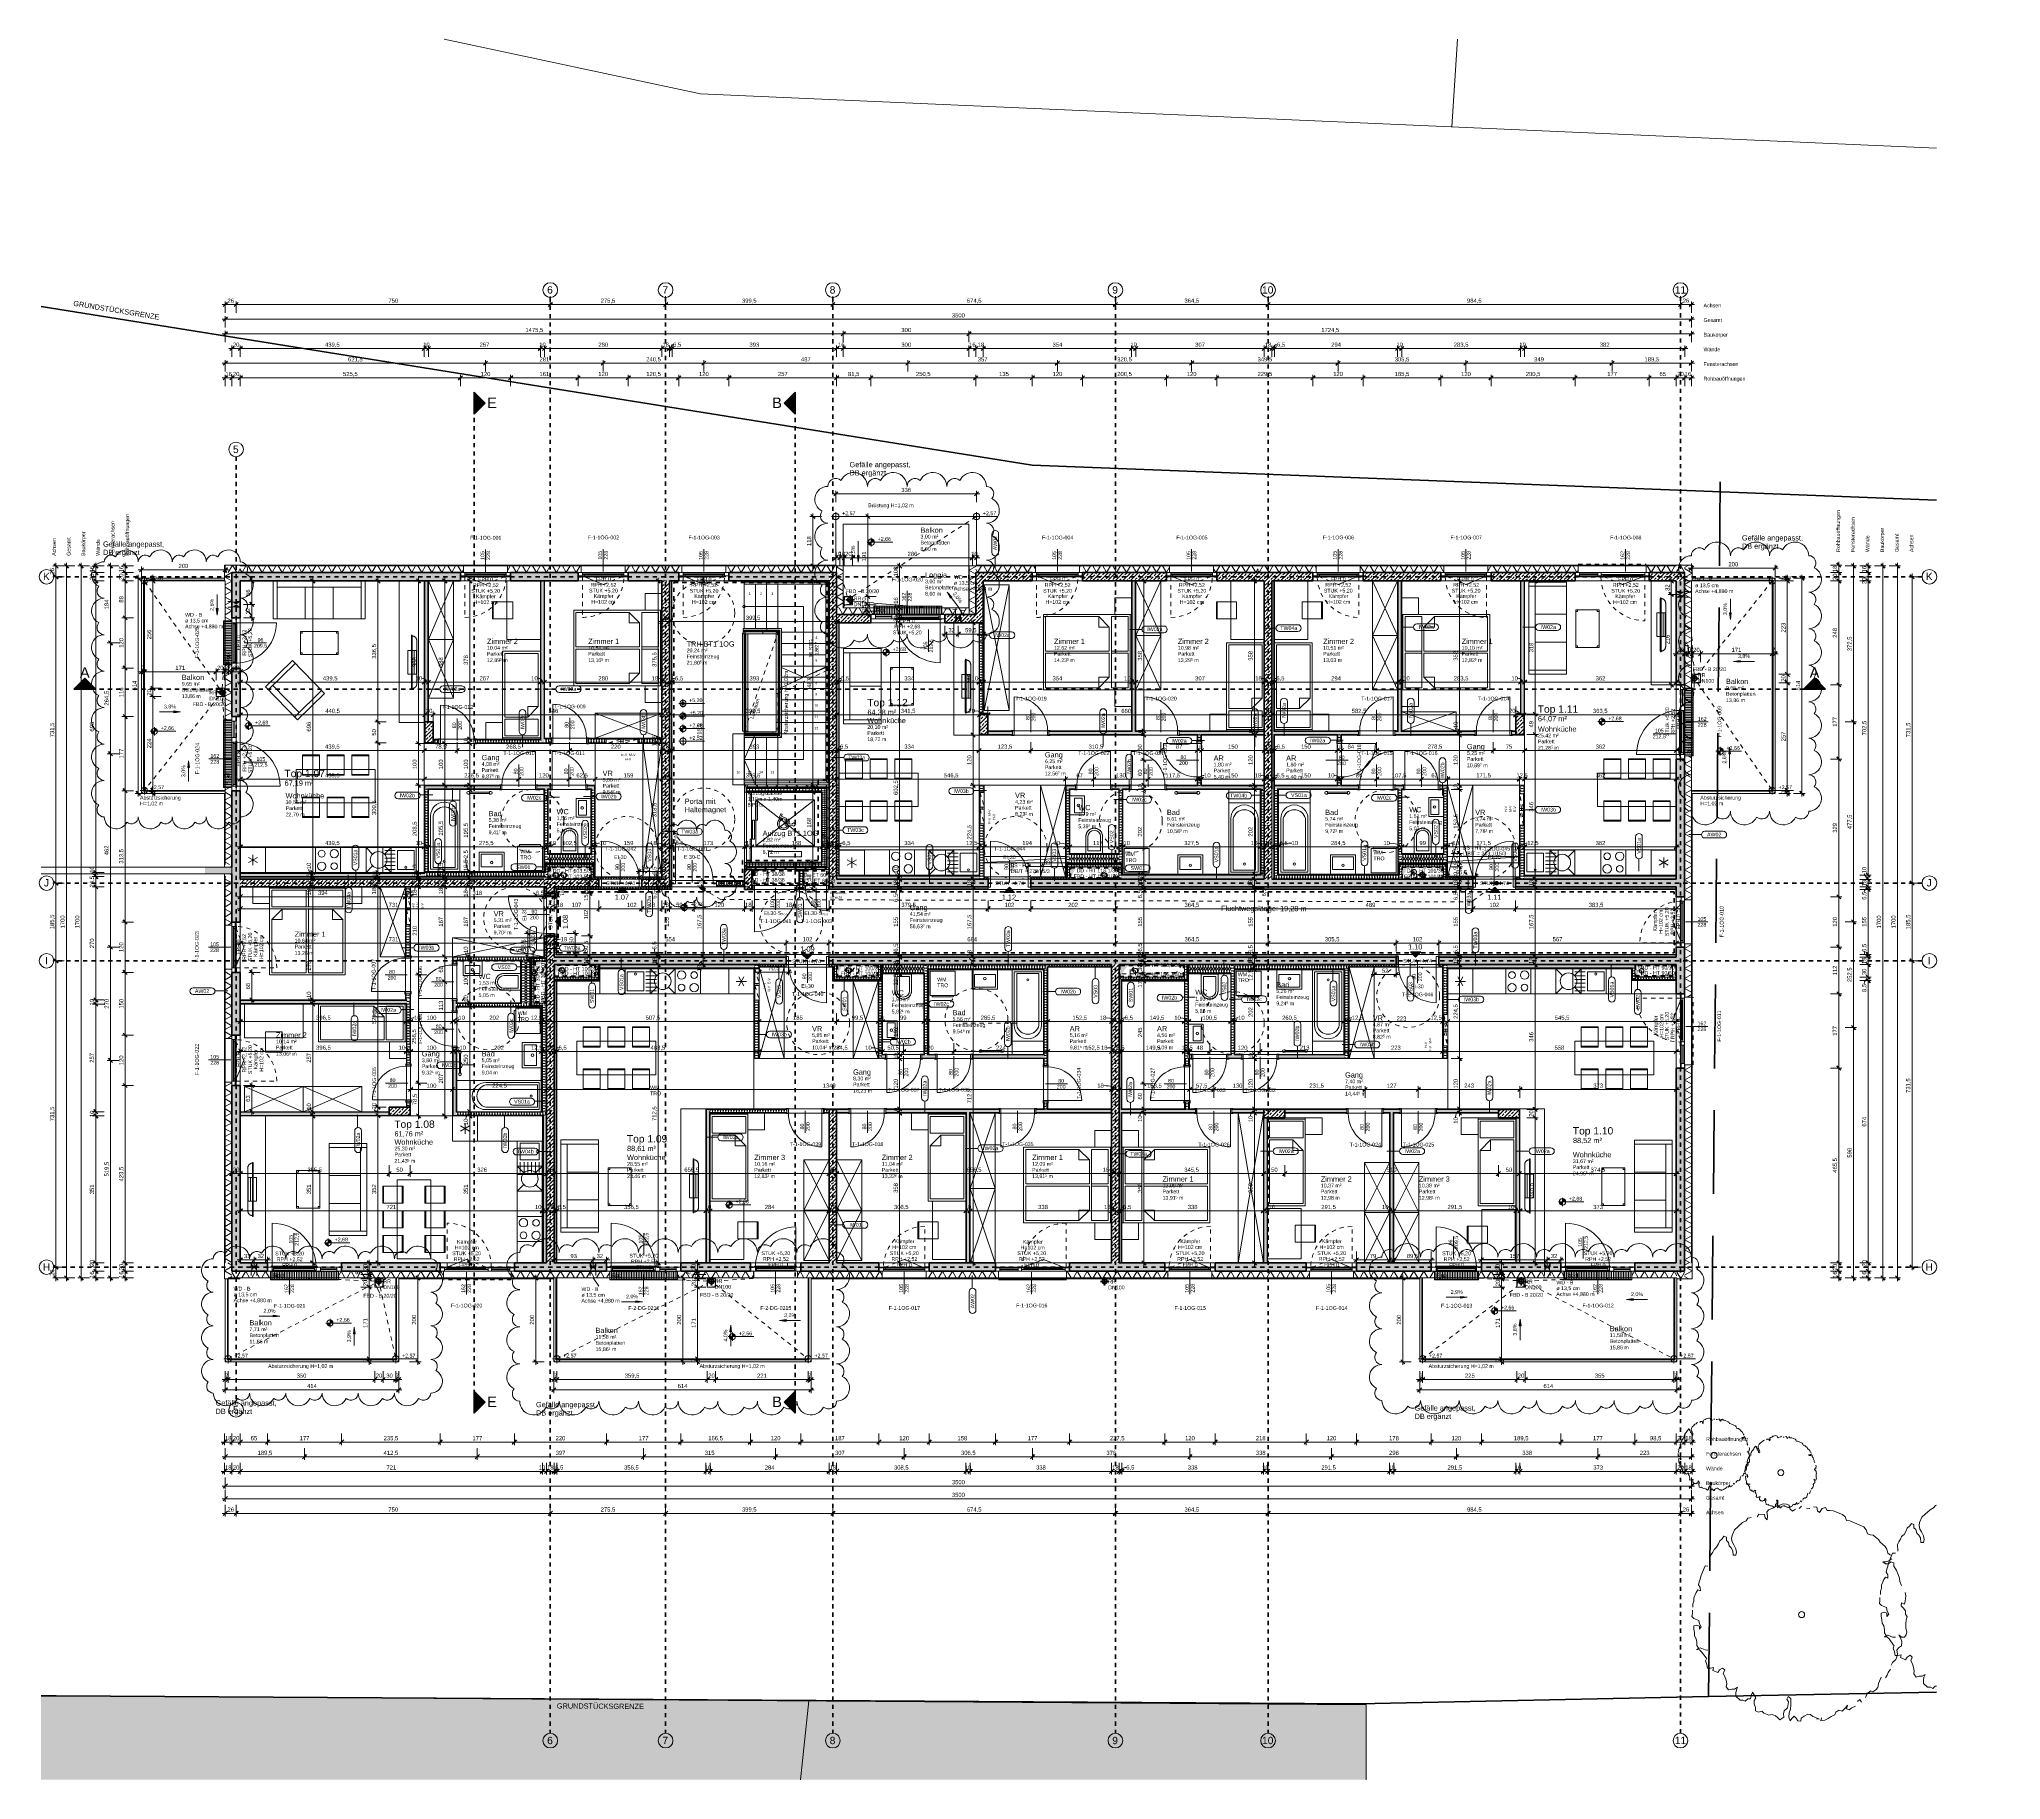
# Model space of a CAD drawing. Header units: metres. Extents: x 3.2 to 50, y 58.8 to 100.4.
import ezdxf

# ---------------------------------------------------------------- set-up
doc = ezdxf.new("R2010")
doc.units = ezdxf.units.M
for name, pattern in [('Achse', [0.009, 0.005, -0.002, 0, -0.002]), ('Strich Punkt', [0.015875, 0.00635, -0.004763, 0, -0.004763]), ('Strich Punkt Mittel', [0.015875, 0.00635, -0.004763, 0, -0.004763]), ('Verdeckt', [0.003, 0.002, -0.001]), ('Verdeckt Oben', [0.00225, 0.0015, -0.00075]), ('Verdeckt Unten', [0.005, 0.003, -0.002])]:
    doc.linetypes.add(name, pattern=pattern)
for name, color, linetype, lineweight in [('A-DETL-GENF_', 92, 'Continuous', 13), ('A-DETL-HDLN', 90, 'Verdeckt', 5), ('A-DETL-MBND', 5, 'Continuous', 5), ('A-FLOR-HRAL', 11, 'Continuous', 5), ('A-FLOR-OVHD', 1, 'Verdeckt Oben', 5), ('A-GLAZ', 151, 'Continuous', 18), ('A-GLAZ-IDEN_', 152, 'Continuous', 9), ('A_2D', 7, 'Continuous', 13), ('A_Baeume', 92, 'Continuous', 13), ('A_Bemassung-50_', 4, 'Continuous', 9), ('A_Bemassung_', 4, 'Continuous', 9), ('A_Beschriftung_', 7, 'Continuous', 9), ('A_Bodenschlitz', 7, 'Continuous', 5), ('A_Brandabschnitte', 30, 'Verdeckt', 50), ('A_Decken', 8, 'Continuous', 13), ('A_Durchbruch', 7, 'Verdeckt', 5), ('A_Durchbruch_', 7, 'Continuous', 5), ('A_Durchbruch_Projektion', 8, 'Verdeckt', 5), ('A_Fenster', 7, 'Continuous', 13), ('A_Fluchtweg', 240, 'Verdeckt', 18), ('A_Gelaender', 7, 'Continuous', 13), ('A_Grundstuecksgrenze', 5, 'Continuous', 70), ('A_Kanal_RW', 150, 'Strich Punkt', 100), ('A_Kanal_SW', 34, 'Strich Punkt', 100), ('A_Moebel', 6, 'Continuous', 13), ('A_Raeume', 7, 'Continuous', 13), ('A_Raeume_', 7, 'Continuous', 5), ('A_Raeume_Beschriftung_', 7, 'Continuous', 9), ('A_Raster_', 1, 'Continuous', 9), ('A_Sanitaer', 3, 'Continuous', 13), ('A_Tueren', 31, 'Continuous', 13), ('A_Waende', 7, 'Continuous', 13), ('Bewegungspfad-Beschriftungen_', 20, 'Continuous', 9), ('G-ANNO-DIMS_', 111, 'Continuous', 9), ('G-ANNO-REVC-IDEN_', 71, 'Continuous', 9), ('G-ANNO-REVC_', 71, 'Continuous', 9), ('G-ANNO-SYMB_', 111, 'Continuous', 9), ('M-EQPM', 50, 'Continuous', 5), ('M-EQPM-IDEN_', 50, 'Continuous', 9), ('P-PIPE', 3, 'Continuous', 5), ('P-PIPE-CNTR', 3, 'Continuous', 5), ('P-PIPE-IDEN_', 2, 'Continuous', 9), ('Q-SPCQ', 91, 'Continuous', 13), ('S-STRS', 31, 'Continuous', 13), ('S-STRS-ANNO_', 31, 'Continuous', 5), ('S-STRS-IDEN_', 31, 'Continuous', 9), ('S-STRS-MBND', 31, 'Verdeckt', 13), ('Text', 130, 'Continuous', 9)]:
    doc.layers.add(name, color=color, linetype=linetype, lineweight=lineweight)
doc.styles.add('Arial', font='arial.ttf', dxfattribs={"height": 0.059531})
doc.styles.add('Arial_1', font='arial.ttf', dxfattribs={"height": 0.175})
doc.styles.add('Arial_2', font='arial.ttf', dxfattribs={"height": 0.09})
doc.styles.add('Arial_3', font='arial.ttf', dxfattribs={"height": 0.125})
doc.styles.add('Arial_4', font='arial.ttf', dxfattribs={"height": 0.05849})
doc.styles.add('Arial_5', font='arial.ttf', dxfattribs={"height": 0.1})
doc.styles.add('Arial_6', font='arial.ttf', dxfattribs={"height": 0.06})
doc.styles.add('Arial_7', font='arial.ttf', dxfattribs={"height": 0.075})
doc.styles.add('Arial_8', font='arial.ttf', dxfattribs={"height": 0.25})
doc.styles.add('Arial_9', font='arial.ttf', dxfattribs={"height": 0.0018})
doc.styles.add('Segoe UI Symbol', font='seguisym.ttf', dxfattribs={"height": 0.09})
doc.dimstyles.new('WGA-Bemaßung', dxfattribs={"dimscale": 0.3048, "dimtxt": 0.102026, "dimasz": 0.328084, "dimexe": 0.246063, "dimexo": 0.0625, "dimgap": 0.04101, "dimtad": 1, "dimdec": 1, "dimlfac": 100, "dimrnd": 0.5, "dimdsep": 46, "dimtxsty": 'Arial_5', "dimblk1": 'OBLIQUE', "dimblk2": 'OBLIQUE', "dimsah": 1, "dimcen": 0.09, "dimdle": 0.246063, "dimazin": 2, "dimtfac": 1, "dimtdec": 4, "dimtix": 1, "dimtmove": 0, "dimatfit": 3, "dimfxl": 0.656168, "dimfxlon": 1, "dimtvp": 1, "dimtolj": 1, "dimtzin": 0, "dimarcsym": 2})
doc.dimstyles.new('WGA-Bemaßung_1', dxfattribs={"dimscale": 0.3048, "dimtxt": 0.102026, "dimasz": 0.328084, "dimexe": 0.246063, "dimexo": 0.0625, "dimgap": 0.04101, "dimtad": 1, "dimdec": 1, "dimlfac": 100, "dimrnd": 0.5, "dimdsep": 46, "dimtxsty": 'Arial_5', "dimblk1": 'OBLIQUE', "dimblk2": 'OBLIQUE', "dimsah": 1, "dimcen": 0.09, "dimdle": 0.246063, "dimazin": 2, "dimtfac": 1, "dimtdec": 4, "dimtix": 1, "dimtmove": 2, "dimatfit": 3, "dimfxl": 0.656168, "dimfxlon": 1, "dimtvp": 1, "dimtolj": 1, "dimtzin": 0, "dimarcsym": 2})
doc.dimstyles.new('WGA-Bemaßung_2', dxfattribs={"dimscale": 0.3048, "dimtxt": 0.102026, "dimasz": 0.328084, "dimexe": 0.246063, "dimexo": 0.0625, "dimgap": 0.04101, "dimtad": 1, "dimdec": 1, "dimlfac": 100, "dimrnd": 0.5, "dimdsep": 46, "dimtxsty": 'Arial_5', "dimblk1": 'OBLIQUE', "dimblk2": 'OBLIQUE', "dimsah": 1, "dimcen": 0.09, "dimdle": 0.246063, "dimazin": 2, "dimtfac": 1, "dimtdec": 4, "dimtix": 1, "dimtmove": 1, "dimatfit": 3, "dimfxl": 0.656168, "dimfxlon": 1, "dimtvp": 1, "dimtolj": 1, "dimtzin": 0, "dimarcsym": 2})
doc.dimstyles.new('WGA-Bemaßung_3', dxfattribs={"dimscale": 0.3048, "dimtxt": 0.102026, "dimasz": 0.328084, "dimexe": 0.246063, "dimexo": 0.0625, "dimgap": 0.04101, "dimtad": 1, "dimdec": 1, "dimlfac": 100, "dimrnd": 0.5, "dimdsep": 46, "dimtxsty": 'Arial_5', "dimblk1": 'OBLIQUE', "dimblk2": 'OBLIQUE', "dimsah": 1, "dimcen": 0.09, "dimdle": 0.246063, "dimazin": 2, "dimtfac": 1, "dimtdec": 4, "dimtix": 1, "dimtmove": 0, "dimatfit": 3, "dimfxl": 0.656168, "dimfxlon": 1, "dimtvp": 1, "dimtolj": 1, "dimtzin": 0, "dimarcsym": 2})
doc.dimstyles.new('WGA-Bemaßung_4', dxfattribs={"dimscale": 0.3048, "dimtxt": 0.102026, "dimasz": 0.328084, "dimexe": 0.246063, "dimexo": 0.0625, "dimgap": 0.04101, "dimtad": 1, "dimdec": 1, "dimlfac": 100, "dimrnd": 0.5, "dimdsep": 46, "dimtxsty": 'Arial_5', "dimblk1": 'OBLIQUE', "dimblk2": 'OBLIQUE', "dimsah": 1, "dimcen": 0.09, "dimdle": 0.246063, "dimazin": 2, "dimtfac": 1, "dimtdec": 4, "dimtix": 1, "dimtmove": 0, "dimatfit": 3, "dimfxl": 0.656168, "dimfxlon": 1, "dimtvp": 1, "dimtolj": 1, "dimtzin": 0, "dimarcsym": 2})
pattern_1 = [(45, (0, 0), (-0.08980256, 0.08980256), []), (45, (0.0898, 0), (-0.08980256, 0.08980256), [0.0635, -0.03175])]
pattern_2 = [(0, (0, 0), (0, 0.05), []), (90, (0, 0), (-0.075, 0), [])]
pattern_3 = [(270, (0, 0.6096), (0.04, 0), [])]

# ---------------------------------------------------------------- blocks, each defined once
blk = doc.blocks.new('Geländer - Geländer-3409548-263_PP_01OG_BT1')
at = {"layer": 'A_Gelaender', "lineweight": 5}
for p, q in [((7.733, 68.888), (7.733, 70.798)), ((11.733, 70.818), (11.733, 68.888)), ((7.713, 68.868), (7.733, 68.888)), ((11.733, 68.888), (7.733, 68.888)), ((11.753, 68.868), (11.733, 68.888))]:
    blk.add_line(p, q, dxfattribs=at)
blk = doc.blocks.new('Typ des oberen Holms - Oberer Geländerholm_Innen_-3409591-263_PP_01OG_BT1')
at = {"layer": 'A_Gelaender', "lineweight": 5}
for p, q in [((7.663, 68.818), (7.663, 70.798)), ((7.713, 70.798), (7.713, 68.868)), ((11.753, 68.868), (11.753, 70.818)), ((11.803, 70.818), (11.803, 68.818)), ((7.713, 68.868), (11.753, 68.868)), ((11.803, 68.818), (7.663, 68.818))]:
    blk.add_line(p, q, dxfattribs=at)
blk = doc.blocks.new('Typ des oberen Holms - Oberer Geländerholm_Innen_-V1-263_PP_01OG_BT1')
at = {"layer": 'A_Gelaender', "lineweight": 5}
for p, q in [((7.663, 70.798), (7.663, 68.818)), ((7.713, 70.798), (7.713, 68.868)), ((11.753, 68.868), (11.753, 70.818)), ((11.803, 68.818), (11.803, 70.818)), ((7.713, 68.868), (11.753, 68.868)), ((7.663, 68.818), (11.803, 68.818))]:
    blk.add_line(p, q, dxfattribs=at)
blk = doc.blocks.new('Geländer - Geländer-3421285-263_PP_01OG_BT1')
at = {"layer": 'A_Gelaender', "lineweight": 5}
for p, q in [((5.713, 87.478), (5.733, 87.458)), ((5.733, 87.458), (7.643, 87.458)), ((5.733, 82.458), (5.733, 87.458)), ((5.713, 82.438), (5.733, 82.458)), ((7.663, 82.458), (5.733, 82.458))]:
    blk.add_line(p, q, dxfattribs=at)
blk = doc.blocks.new('Typ des oberen Holms - Oberer Geländerholm_Innen_-3421310-263_PP_01OG_BT1')
at = {"layer": 'A_Gelaender', "lineweight": 5}
for p, q in [((5.663, 87.528), (7.643, 87.528)), ((5.663, 82.388), (5.663, 87.528)), ((7.643, 87.478), (5.713, 87.478)), ((5.713, 87.478), (5.713, 82.438)), ((5.713, 82.438), (7.663, 82.438)), ((7.663, 82.388), (5.663, 82.388))]:
    blk.add_line(p, q, dxfattribs=at)
blk = doc.blocks.new('Typ des oberen Holms - Oberer Geländerholm_Innen_-V2-263_PP_01OG_BT1')
at = {"layer": 'A_Gelaender', "lineweight": 5}
for p, q in [((5.663, 87.528), (5.663, 82.388)), ((7.643, 87.528), (5.663, 87.528)), ((5.713, 87.478), (5.713, 82.438)), ((7.643, 87.478), (5.713, 87.478)), ((5.713, 82.438), (7.663, 82.438)), ((5.663, 82.388), (7.663, 82.388))]:
    blk.add_line(p, q, dxfattribs=at)
blk = doc.blocks.new('Geländer - Geländer-3421411-263_PP_01OG_BT1')
at = {"layer": 'A_Gelaender', "lineweight": 5}
for p, q in [((42.683, 87.458), (44.593, 87.458)), ((44.613, 87.478), (44.593, 87.458)), ((44.593, 87.458), (44.593, 82.458)), ((44.593, 82.458), (42.663, 82.458)), ((44.613, 82.438), (44.593, 82.458))]:
    blk.add_line(p, q, dxfattribs=at)
blk = doc.blocks.new('Typ des oberen Holms - Oberer Geländerholm_Innen_-3421451-263_PP_01OG_BT1')
at = {"layer": 'A_Gelaender', "lineweight": 5}
for p, q in [((42.683, 87.528), (44.663, 87.528)), ((44.613, 87.478), (42.683, 87.478)), ((44.613, 82.438), (44.613, 87.478)), ((44.663, 87.528), (44.663, 82.388)), ((42.663, 82.438), (44.613, 82.438)), ((44.663, 82.388), (42.663, 82.388))]:
    blk.add_line(p, q, dxfattribs=at)
blk = doc.blocks.new('Typ des oberen Holms - Oberer Geländerholm_Innen_-V3-263_PP_01OG_BT1')
at = {"layer": 'A_Gelaender', "lineweight": 5}
for p, q in [((44.663, 87.528), (42.683, 87.528)), ((44.613, 87.478), (42.683, 87.478)), ((44.613, 82.438), (44.613, 87.478)), ((44.663, 82.388), (44.663, 87.528)), ((42.663, 82.438), (44.613, 82.438)), ((42.663, 82.388), (44.663, 82.388))]:
    blk.add_line(p, q, dxfattribs=at)
blk = doc.blocks.new('UZ_D1 - SL_0800x2000_Zimmertür_Stahlzarge_GK-7175609-263_PP_01OG_BT1')
at = {"layer": 'A_Tueren', "lineweight": 5}
for p, q in [((0.4, 0.06), (0.4, 0.86)), ((-0.46, 0.06), (-0.4, 0.06)), ((-0.4, 0.06), (-0.4, -0.06)), ((0.4, 0.06), (0.4, -0.06)), ((0.46, 0.06), (0.4, 0.06)), ((-0.4, -0.06), (-0.46, -0.06)), ((0.4, -0.06), (0.46, -0.06))]:
    blk.add_line(p, q, dxfattribs=at)
blk.add_arc((0.4, 0.06), 0.8, 90, 180, dxfattribs=at)
blk = doc.blocks.new('UZ_D1 - SL_0800x2000_Zimmertür_Stahlzarge_GK-7175508-263_PP_01OG_BT1')
at = {"layer": 'A_Tueren', "lineweight": 5}
for p, q in [((-0.4, 0.06), (-0.46, 0.06)), ((-0.4, -0.06), (-0.4, 0.06)), ((0.4, 0.06), (0.46, 0.06)), ((0.4, -0.06), (0.4, 0.06)), ((-0.46, -0.06), (-0.4, -0.06)), ((0.46, -0.06), (0.4, -0.06)), ((0.4, -0.06), (0.4, -0.86))]:
    blk.add_line(p, q, dxfattribs=at)
blk.add_arc((0.4, -0.06), 0.8, 180, 270, dxfattribs=at)
blk = doc.blocks.new('UZ_D1 - SL_0800x2000_Zimmertür_Stahlzarge_GK-7175309-263_PP_01OG_BT1')
at = {"layer": 'A_Tueren', "lineweight": 5}
for p, q in [((-0.4, 0.06), (-0.46, 0.06)), ((-0.4, -0.06), (-0.4, 0.06)), ((0.4, 0.06), (0.46, 0.06)), ((0.4, -0.06), (0.4, 0.06)), ((-0.46, -0.06), (-0.4, -0.06)), ((0.46, -0.06), (0.4, -0.06)), ((0.4, -0.06), (0.4, -0.86))]:
    blk.add_line(p, q, dxfattribs=at)
blk.add_arc((0.4, -0.06), 0.8, 180, 270, dxfattribs=at)
blk = doc.blocks.new('UZ_D1 - SL_0800x2000_Zimmertür_Stahlzarge_GK-11050795-263_PP_01OG_BT1')
at = {"layer": 'A_Tueren', "lineweight": 5}
for p, q in [((-0.4, 0.0725), (-0.46, 0.0725)), ((-0.4, -0.0725), (-0.4, 0.0725)), ((0.4, 0.0725), (0.46, 0.0725)), ((0.4, -0.0725), (0.4, 0.0725)), ((-0.46, -0.0725), (-0.4, -0.0725)), ((0.46, -0.0725), (0.4, -0.0725)), ((0.4, -0.0725), (0.4, -0.8725))]:
    blk.add_line(p, q, dxfattribs=at)
blk.add_arc((0.4, -0.0725), 0.8, 180, 270, dxfattribs=at)
blk = doc.blocks.new('Moeb_Esstisch_rechteckig_bear - 188 x 80-2791860-263_PP_01OG_BT1')
at = {"layer": 'A_Moebel', "color": 8}
for p, q in [((-1.419, 0.745), (-1.439, 0.745)), ((-1.439, 0.745), (-1.439, 0.742)), ((-1.439, 0.742), (-1.439, 0.4)), ((-1.439, 0.742), (-1.439, 0.723)), ((-1.439, 0.742), (-1.439, 0.691)), ((-1.439, 0.725), (-1.438, 0.725)), ((-1.439, 0.672), (-1.439, 0.723)), ((-1.439, 0.691), (-1.439, 0.687)), ((-1.439, 0.687), (-1.439, 0.678)), ((-1.439, 0.678), (-1.439, 0.666)), ((-1.439, 0.619), (-1.439, 0.672)), ((-1.439, 0.666), (-1.439, 0.652)), ((-1.439, 0.652), (-1.439, 0.635)), ((-1.439, 0.635), (-1.439, 0.618)), ((-1.439, 0.4), (-1.439, 0.619)), ((-1.439, 0.618), (-1.439, 0.4)), ((-1.438, 0.725), (-1.437, 0.725)), ((-1.436, 0.725), (-1.433, 0.725)), ((-1.433, 0.725), (-1.429, 0.725)), ((-1.429, 0.725), (-1.424, 0.725)), ((-1.424, 0.725), (-1.419, 0.725)), ((-1.054, 0.745), (-1.419, 0.745)), ((-1.419, 0.745), (-1.054, 0.745)), ((-1.419, 0.725), (-1.054, 0.725)), ((-1.419, 0.725), (-1.054, 0.725)), ((-1.034, 0.745), (-1.054, 0.745)), ((-1.054, 0.725), (-1.049, 0.725)), ((-1.049, 0.725), (-1.044, 0.725)), ((-1.044, 0.725), (-1.04, 0.725)), ((-1.04, 0.725), (-1.037, 0.725)), ((-1.037, 0.725), (-1.035, 0.725)), ((-1.035, 0.725), (-1.034, 0.725)), ((-1.034, 0.742), (-1.034, 0.745)), ((-1.034, 0.4), (-1.034, 0.742)), ((-1.034, 0.723), (-1.034, 0.742)), ((-1.034, 0.691), (-1.034, 0.742)), ((-1.034, 0.723), (-1.034, 0.672)), ((-1.034, 0.687), (-1.034, 0.691)), ((-1.034, 0.678), (-1.034, 0.687)), ((-1.034, 0.666), (-1.034, 0.678)), ((-1.034, 0.672), (-1.034, 0.619)), ((-1.034, 0.652), (-1.034, 0.666)), ((-1.034, 0.635), (-1.034, 0.652)), ((-1.034, 0.618), (-1.034, 0.635)), ((-1.034, 0.619), (-1.034, 0.4)), ((-1.034, 0.4), (-1.034, 0.618)), ((-0.829, 0.745), (-0.849, 0.745)), ((-0.849, 0.745), (-0.849, 0.742)), ((-0.849, 0.742), (-0.849, 0.4)), ((-0.849, 0.742), (-0.849, 0.723)), ((-0.849, 0.742), (-0.849, 0.691)), ((-0.849, 0.725), (-0.848, 0.725)), ((-0.849, 0.672), (-0.849, 0.723)), ((-0.849, 0.691), (-0.849, 0.687)), ((-0.849, 0.687), (-0.849, 0.678)), ((-0.849, 0.678), (-0.849, 0.666)), ((-0.849, 0.619), (-0.849, 0.672)), ((-0.849, 0.666), (-0.849, 0.652)), ((-0.849, 0.652), (-0.849, 0.635)), ((-0.849, 0.635), (-0.849, 0.618)), ((-0.849, 0.4), (-0.849, 0.619)), ((-0.849, 0.618), (-0.849, 0.4)), ((-0.848, 0.725), (-0.847, 0.725)), ((-0.846, 0.725), (-0.843, 0.725)), ((-0.843, 0.725), (-0.839, 0.725)), ((-0.839, 0.725), (-0.834, 0.725)), ((-0.834, 0.725), (-0.829, 0.725)), ((-0.464, 0.745), (-0.829, 0.745)), ((-0.829, 0.745), (-0.464, 0.745)), ((-0.829, 0.725), (-0.464, 0.725)), ((-0.829, 0.725), (-0.464, 0.725)), ((-0.444, 0.745), (-0.464, 0.745)), ((-0.464, 0.725), (-0.459, 0.725)), ((-0.459, 0.725), (-0.454, 0.725)), ((-0.454, 0.725), (-0.45, 0.725)), ((-0.45, 0.725), (-0.447, 0.725)), ((-0.447, 0.725), (-0.445, 0.725)), ((-0.445, 0.725), (-0.444, 0.725)), ((-0.444, 0.742), (-0.444, 0.745)), ((-0.444, 0.4), (-0.444, 0.742)), ((-0.444, 0.723), (-0.444, 0.742)), ((-0.444, 0.691), (-0.444, 0.742)), ((-0.444, 0.723), (-0.444, 0.672)), ((-0.444, 0.687), (-0.444, 0.691)), ((-0.444, 0.678), (-0.444, 0.687)), ((-0.444, 0.666), (-0.444, 0.678)), ((-0.444, 0.672), (-0.444, 0.619)), ((-0.444, 0.652), (-0.444, 0.666)), ((-0.444, 0.635), (-0.444, 0.652)), ((-0.444, 0.618), (-0.444, 0.635)), ((-0.444, 0.619), (-0.444, 0.4)), ((-0.444, 0.4), (-0.444, 0.618)), ((-0.239, 0.745), (-0.259, 0.745)), ((-0.259, 0.745), (-0.259, 0.742)), ((-0.259, 0.742), (-0.259, 0.4)), ((-0.259, 0.742), (-0.259, 0.723)), ((-0.259, 0.742), (-0.259, 0.691)), ((-0.259, 0.725), (-0.258, 0.725)), ((-0.259, 0.672), (-0.259, 0.723)), ((-0.259, 0.691), (-0.259, 0.687)), ((-0.259, 0.687), (-0.259, 0.678)), ((-0.259, 0.678), (-0.259, 0.666)), ((-0.259, 0.619), (-0.259, 0.672)), ((-0.259, 0.666), (-0.259, 0.652)), ((-0.259, 0.652), (-0.259, 0.635)), ((-0.259, 0.635), (-0.259, 0.618)), ((-0.259, 0.4), (-0.259, 0.619)), ((-0.259, 0.618), (-0.259, 0.4)), ((-0.258, 0.725), (-0.257, 0.725)), ((-0.256, 0.725), (-0.253, 0.725)), ((-0.253, 0.725), (-0.249, 0.725)), ((-0.249, 0.725), (-0.244, 0.725)), ((-0.244, 0.725), (-0.239, 0.725)), ((0.126, 0.745), (-0.239, 0.745)), ((-0.239, 0.745), (0.126, 0.745)), ((-0.239, 0.725), (0.126, 0.725)), ((-0.239, 0.725), (0.126, 0.725)), ((0.146, 0.745), (0.126, 0.745)), ((0.126, 0.725), (0.131, 0.725)), ((0.131, 0.725), (0.136, 0.725)), ((0.136, 0.725), (0.14, 0.725)), ((0.14, 0.725), (0.143, 0.725)), ((0.143, 0.725), (0.145, 0.725)), ((0.145, 0.725), (0.146, 0.725)), ((0.146, 0.742), (0.146, 0.745)), ((0.146, 0.4), (0.146, 0.742)), ((0.146, 0.723), (0.146, 0.742)), ((0.146, 0.691), (0.146, 0.742)), ((0.146, 0.723), (0.146, 0.672)), ((0.146, 0.687), (0.146, 0.691)), ((0.146, 0.678), (0.146, 0.687)), ((0.146, 0.666), (0.146, 0.678)), ((0.146, 0.672), (0.146, 0.619)), ((0.146, 0.652), (0.146, 0.666)), ((0.146, 0.635), (0.146, 0.652)), ((0.146, 0.618), (0.146, 0.635)), ((0.146, 0.619), (0.146, 0.4)), ((0.146, 0.4), (0.146, 0.618)), ((0.293, 0.4), (-1.587, 0.4)), ((-1.587, 0.4), (-1.587, -0.4)), ((0.293, 0.4), (-1.587, 0.4)), ((-1.587, 0.4), (-1.587, -0.4)), ((-1.439, 0.4), (-1.439, 0.26)), ((-1.439, 0.4), (-1.439, 0.322)), ((-1.439, 0.323), (-1.439, 0.4)), ((-1.439, 0.323), (-1.439, 0.308)), ((-1.439, 0.312), (-1.439, 0.322)), ((-1.439, 0.302), (-1.439, 0.312)), ((-1.439, 0.308), (-1.439, 0.293)), ((-1.439, 0.293), (-1.439, 0.302)), ((-1.439, 0.286), (-1.439, 0.293)), ((-1.439, 0.293), (-1.439, 0.28)), ((-1.439, 0.282), (-1.439, 0.286)), ((-1.439, 0.28), (-1.439, 0.282)), ((-1.439, 0.28), (-1.439, 0.26)), ((-1.439, 0.28), (-1.439, 0.27)), ((-1.439, 0.28), (-1.034, 0.28)), ((-1.439, 0.27), (-1.439, 0.263)), ((-1.439, 0.263), (-1.439, 0.26)), ((-1.439, 0.26), (-1.034, 0.26)), ((-1.439, 0.26), (-1.034, 0.26)), ((-1.034, 0.26), (-1.034, 0.4)), ((-1.034, 0.4), (-1.034, 0.323)), ((-1.034, 0.322), (-1.034, 0.4)), ((-1.034, 0.308), (-1.034, 0.323)), ((-1.034, 0.322), (-1.034, 0.312)), ((-1.034, 0.312), (-1.034, 0.302)), ((-1.034, 0.293), (-1.034, 0.308)), ((-1.034, 0.302), (-1.034, 0.293)), ((-1.034, 0.28), (-1.034, 0.293)), ((-1.034, 0.293), (-1.034, 0.286)), ((-1.034, 0.286), (-1.034, 0.282)), ((-1.034, 0.282), (-1.034, 0.28)), ((-1.034, 0.27), (-1.034, 0.28)), ((-1.034, 0.26), (-1.034, 0.28)), ((-1.034, 0.263), (-1.034, 0.27)), ((-1.034, 0.26), (-1.034, 0.263)), ((-0.849, 0.4), (-0.849, 0.26)), ((-0.849, 0.4), (-0.849, 0.322)), ((-0.849, 0.323), (-0.849, 0.4)), ((-0.849, 0.323), (-0.849, 0.308)), ((-0.849, 0.312), (-0.849, 0.322)), ((-0.849, 0.302), (-0.849, 0.312)), ((-0.849, 0.308), (-0.849, 0.293)), ((-0.849, 0.293), (-0.849, 0.302)), ((-0.849, 0.286), (-0.849, 0.293)), ((-0.849, 0.293), (-0.849, 0.28)), ((-0.849, 0.282), (-0.849, 0.286)), ((-0.849, 0.28), (-0.849, 0.282)), ((-0.849, 0.28), (-0.849, 0.26)), ((-0.849, 0.28), (-0.849, 0.27)), ((-0.849, 0.28), (-0.444, 0.28)), ((-0.849, 0.27), (-0.849, 0.263)), ((-0.849, 0.263), (-0.849, 0.26)), ((-0.849, 0.26), (-0.444, 0.26)), ((-0.849, 0.26), (-0.444, 0.26)), ((-0.444, 0.26), (-0.444, 0.4)), ((-0.444, 0.4), (-0.444, 0.323)), ((-0.444, 0.322), (-0.444, 0.4)), ((-0.444, 0.308), (-0.444, 0.323)), ((-0.444, 0.322), (-0.444, 0.312)), ((-0.444, 0.312), (-0.444, 0.302)), ((-0.444, 0.293), (-0.444, 0.308)), ((-0.444, 0.302), (-0.444, 0.293)), ((-0.444, 0.28), (-0.444, 0.293)), ((-0.444, 0.293), (-0.444, 0.286)), ((-0.444, 0.286), (-0.444, 0.282)), ((-0.444, 0.282), (-0.444, 0.28)), ((-0.444, 0.27), (-0.444, 0.28)), ((-0.444, 0.26), (-0.444, 0.28)), ((-0.444, 0.263), (-0.444, 0.27)), ((-0.444, 0.26), (-0.444, 0.263)), ((-0.259, 0.4), (-0.259, 0.26)), ((-0.259, 0.4), (-0.259, 0.322)), ((-0.259, 0.323), (-0.259, 0.4)), ((-0.259, 0.323), (-0.259, 0.308)), ((-0.259, 0.312), (-0.259, 0.322)), ((-0.259, 0.302), (-0.259, 0.312)), ((-0.259, 0.308), (-0.259, 0.293)), ((-0.259, 0.293), (-0.259, 0.302)), ((-0.259, 0.286), (-0.259, 0.293)), ((-0.259, 0.293), (-0.259, 0.28)), ((-0.259, 0.282), (-0.259, 0.286)), ((-0.259, 0.28), (-0.259, 0.282)), ((-0.259, 0.28), (-0.259, 0.26)), ((-0.259, 0.28), (-0.259, 0.27)), ((-0.259, 0.28), (0.146, 0.28)), ((-0.259, 0.27), (-0.259, 0.263)), ((-0.259, 0.263), (-0.259, 0.26)), ((-0.259, 0.26), (0.146, 0.26)), ((-0.259, 0.26), (0.146, 0.26)), ((0.146, 0.26), (0.146, 0.4)), ((0.146, 0.4), (0.146, 0.323)), ((0.146, 0.322), (0.146, 0.4)), ((0.146, 0.308), (0.146, 0.323)), ((0.146, 0.322), (0.146, 0.312)), ((0.146, 0.312), (0.146, 0.302)), ((0.146, 0.293), (0.146, 0.308)), ((0.146, 0.302), (0.146, 0.293)), ((0.146, 0.28), (0.146, 0.293)), ((0.146, 0.293), (0.146, 0.286)), ((0.146, 0.286), (0.146, 0.282)), ((0.146, 0.282), (0.146, 0.28)), ((0.146, 0.27), (0.146, 0.28)), ((0.146, 0.26), (0.146, 0.28)), ((0.146, 0.263), (0.146, 0.27)), ((0.146, 0.26), (0.146, 0.263)), ((0.293, -0.4), (0.293, 0.4)), ((0.293, -0.4), (0.293, 0.4)), ((-1.587, -0.4), (0.293, -0.4)), ((-1.587, -0.4), (0.293, -0.4)), ((-1.439, -0.26), (-1.034, -0.26)), ((-1.439, -0.4), (-1.439, -0.26)), ((-1.439, -0.26), (-1.439, -0.263)), ((-1.439, -0.26), (-1.439, -0.28)), ((-1.034, -0.26), (-1.439, -0.26)), ((-1.439, -0.26), (-1.034, -0.26)), ((-1.439, -0.4), (-1.439, -0.26)), ((-1.439, -0.26), (-1.439, -0.263)), ((-1.439, -0.26), (-1.439, -0.28)), ((-1.034, -0.26), (-1.439, -0.26)), ((-1.439, -0.263), (-1.439, -0.27)), ((-1.439, -0.263), (-1.439, -0.27)), ((-1.439, -0.27), (-1.439, -0.28)), ((-1.439, -0.27), (-1.439, -0.28)), ((-1.439, -0.28), (-1.439, -0.293)), ((-1.439, -0.282), (-1.439, -0.28)), ((-1.034, -0.28), (-1.439, -0.28)), ((-1.439, -0.28), (-1.439, -0.293)), ((-1.439, -0.282), (-1.439, -0.28)), ((-1.034, -0.28), (-1.439, -0.28)), ((-1.439, -0.286), (-1.439, -0.282)), ((-1.439, -0.286), (-1.439, -0.282)), ((-1.439, -0.293), (-1.439, -0.286)), ((-1.439, -0.293), (-1.439, -0.286)), ((-1.439, -0.293), (-1.439, -0.308)), ((-1.439, -0.302), (-1.439, -0.293)), ((-1.439, -0.293), (-1.439, -0.308)), ((-1.439, -0.302), (-1.439, -0.293)), ((-1.439, -0.312), (-1.439, -0.302)), ((-1.439, -0.312), (-1.439, -0.302)), ((-1.439, -0.308), (-1.439, -0.323)), ((-1.439, -0.308), (-1.439, -0.323)), ((-1.439, -0.322), (-1.439, -0.312)), ((-1.439, -0.322), (-1.439, -0.312)), ((-1.439, -0.322), (-1.439, -0.4)), ((-1.439, -0.322), (-1.439, -0.4)), ((-1.439, -0.4), (-1.439, -0.323)), ((-1.439, -0.4), (-1.439, -0.323)), ((-1.439, -0.671), (-1.439, -0.4)), ((-1.439, -0.619), (-1.439, -0.4)), ((-1.439, -0.4), (-1.439, -0.618)), ((-1.439, -0.671), (-1.439, -0.4)), ((-1.439, -0.619), (-1.439, -0.4)), ((-1.439, -0.4), (-1.439, -0.618)), ((-1.034, -0.26), (-1.034, -0.4)), ((-1.034, -0.28), (-1.034, -0.26)), ((-1.034, -0.263), (-1.034, -0.26)), ((-1.034, -0.26), (-1.034, -0.4)), ((-1.034, -0.28), (-1.034, -0.26)), ((-1.034, -0.263), (-1.034, -0.26)), ((-1.034, -0.27), (-1.034, -0.263)), ((-1.034, -0.27), (-1.034, -0.263)), ((-1.034, -0.28), (-1.034, -0.27)), ((-1.034, -0.28), (-1.034, -0.27)), ((-1.034, -0.28), (-1.034, -0.282)), ((-1.034, -0.293), (-1.034, -0.28)), ((-1.034, -0.28), (-1.034, -0.282)), ((-1.034, -0.293), (-1.034, -0.28)), ((-1.034, -0.282), (-1.034, -0.286)), ((-1.034, -0.282), (-1.034, -0.286)), ((-1.034, -0.286), (-1.034, -0.293)), ((-1.034, -0.286), (-1.034, -0.293)), ((-1.034, -0.293), (-1.034, -0.302)), ((-1.034, -0.308), (-1.034, -0.293)), ((-1.034, -0.293), (-1.034, -0.302)), ((-1.034, -0.308), (-1.034, -0.293)), ((-1.034, -0.302), (-1.034, -0.312)), ((-1.034, -0.302), (-1.034, -0.312)), ((-1.034, -0.323), (-1.034, -0.308)), ((-1.034, -0.323), (-1.034, -0.308)), ((-1.034, -0.312), (-1.034, -0.322)), ((-1.034, -0.312), (-1.034, -0.322)), ((-1.034, -0.4), (-1.034, -0.322)), ((-1.034, -0.4), (-1.034, -0.322)), ((-1.034, -0.323), (-1.034, -0.4)), ((-1.034, -0.323), (-1.034, -0.4)), ((-1.034, -0.4), (-1.034, -0.671)), ((-1.034, -0.618), (-1.034, -0.4)), ((-1.034, -0.4), (-1.034, -0.619)), ((-1.034, -0.4), (-1.034, -0.671)), ((-1.034, -0.618), (-1.034, -0.4)), ((-1.034, -0.4), (-1.034, -0.619)), ((-0.849, -0.26), (-0.444, -0.26)), ((-0.849, -0.4), (-0.849, -0.26)), ((-0.849, -0.26), (-0.849, -0.263)), ((-0.849, -0.26), (-0.849, -0.28)), ((-0.444, -0.26), (-0.849, -0.26)), ((-0.849, -0.263), (-0.849, -0.27)), ((-0.849, -0.27), (-0.849, -0.28)), ((-0.849, -0.28), (-0.849, -0.293)), ((-0.849, -0.293), (-0.849, -0.28)), ((-0.444, -0.28), (-0.849, -0.28)), ((-0.849, -0.293), (-0.849, -0.308)), ((-0.849, -0.322), (-0.849, -0.293)), ((-0.849, -0.308), (-0.849, -0.323)), ((-0.849, -0.322), (-0.849, -0.4)), ((-0.849, -0.4), (-0.849, -0.323)), ((-0.849, -0.742), (-0.849, -0.4)), ((-0.849, -0.619), (-0.849, -0.4)), ((-0.849, -0.4), (-0.849, -0.618)), ((-0.444, -0.26), (-0.444, -0.4)), ((-0.444, -0.28), (-0.444, -0.26)), ((-0.444, -0.263), (-0.444, -0.26)), ((-0.444, -0.27), (-0.444, -0.263)), ((-0.444, -0.28), (-0.444, -0.27)), ((-0.444, -0.28), (-0.444, -0.293)), ((-0.444, -0.293), (-0.444, -0.28)), ((-0.444, -0.293), (-0.444, -0.322)), ((-0.444, -0.308), (-0.444, -0.293)), ((-0.444, -0.323), (-0.444, -0.308)), ((-0.444, -0.4), (-0.444, -0.322)), ((-0.444, -0.323), (-0.444, -0.4)), ((-0.444, -0.4), (-0.444, -0.671)), ((-0.444, -0.618), (-0.444, -0.4)), ((-0.444, -0.4), (-0.444, -0.619)), ((-0.259, -0.26), (0.146, -0.26)), ((-0.259, -0.4), (-0.259, -0.26)), ((-0.259, -0.26), (-0.259, -0.263)), ((-0.259, -0.26), (-0.259, -0.28)), ((0.146, -0.26), (-0.259, -0.26)), ((-0.259, -0.26), (0.146, -0.26)), ((-0.259, -0.4), (-0.259, -0.26)), ((-0.259, -0.26), (-0.259, -0.263)), ((-0.259, -0.26), (-0.259, -0.28)), ((0.146, -0.26), (-0.259, -0.26)), ((-0.259, -0.263), (-0.259, -0.27)), ((-0.259, -0.263), (-0.259, -0.27)), ((-0.259, -0.27), (-0.259, -0.28)), ((-0.259, -0.27), (-0.259, -0.28)), ((-0.259, -0.28), (-0.259, -0.293)), ((-0.259, -0.282), (-0.259, -0.28)), ((0.146, -0.28), (-0.259, -0.28)), ((-0.259, -0.28), (-0.259, -0.293)), ((-0.259, -0.282), (-0.259, -0.28)), ((0.146, -0.28), (-0.259, -0.28)), ((-0.259, -0.286), (-0.259, -0.282)), ((-0.259, -0.286), (-0.259, -0.282)), ((-0.259, -0.293), (-0.259, -0.286)), ((-0.259, -0.293), (-0.259, -0.286)), ((-0.259, -0.293), (-0.259, -0.308)), ((-0.259, -0.302), (-0.259, -0.293)), ((-0.259, -0.293), (-0.259, -0.308)), ((-0.259, -0.302), (-0.259, -0.293)), ((-0.259, -0.312), (-0.259, -0.302)), ((-0.259, -0.312), (-0.259, -0.302)), ((-0.259, -0.308), (-0.259, -0.323)), ((-0.259, -0.308), (-0.259, -0.323)), ((-0.259, -0.322), (-0.259, -0.312)), ((-0.259, -0.322), (-0.259, -0.312)), ((-0.259, -0.322), (-0.259, -0.4)), ((-0.259, -0.322), (-0.259, -0.4)), ((-0.259, -0.4), (-0.259, -0.323)), ((-0.259, -0.4), (-0.259, -0.323)), ((-0.259, -0.671), (-0.259, -0.4)), ((-0.259, -0.619), (-0.259, -0.4)), ((-0.259, -0.4), (-0.259, -0.618)), ((-0.259, -0.671), (-0.259, -0.4)), ((-0.259, -0.619), (-0.259, -0.4)), ((-0.259, -0.4), (-0.259, -0.618)), ((0.146, -0.26), (0.146, -0.4)), ((0.146, -0.28), (0.146, -0.26)), ((0.146, -0.263), (0.146, -0.26)), ((0.146, -0.26), (0.146, -0.4)), ((0.146, -0.28), (0.146, -0.26)), ((0.146, -0.263), (0.146, -0.26)), ((0.146, -0.27), (0.146, -0.263)), ((0.146, -0.27), (0.146, -0.263)), ((0.146, -0.28), (0.146, -0.27)), ((0.146, -0.28), (0.146, -0.27)), ((0.146, -0.28), (0.146, -0.282)), ((0.146, -0.293), (0.146, -0.28)), ((0.146, -0.28), (0.146, -0.282)), ((0.146, -0.293), (0.146, -0.28)), ((0.146, -0.282), (0.146, -0.286)), ((0.146, -0.282), (0.146, -0.286)), ((0.146, -0.286), (0.146, -0.293)), ((0.146, -0.286), (0.146, -0.293)), ((0.146, -0.293), (0.146, -0.302)), ((0.146, -0.308), (0.146, -0.293)), ((0.146, -0.293), (0.146, -0.302)), ((0.146, -0.308), (0.146, -0.293)), ((0.146, -0.302), (0.146, -0.312)), ((0.146, -0.302), (0.146, -0.312)), ((0.146, -0.323), (0.146, -0.308)), ((0.146, -0.323), (0.146, -0.308)), ((0.146, -0.312), (0.146, -0.322)), ((0.146, -0.312), (0.146, -0.322)), ((0.146, -0.4), (0.146, -0.322)), ((0.146, -0.4), (0.146, -0.322)), ((0.146, -0.323), (0.146, -0.4)), ((0.146, -0.323), (0.146, -0.4)), ((0.146, -0.4), (0.146, -0.671)), ((0.146, -0.618), (0.146, -0.4)), ((0.146, -0.4), (0.146, -0.619)), ((0.146, -0.4), (0.146, -0.671)), ((0.146, -0.618), (0.146, -0.4)), ((0.146, -0.4), (0.146, -0.619)), ((-1.439, -0.618), (-1.439, -0.635)), ((-1.439, -0.618), (-1.439, -0.635)), ((-1.439, -0.672), (-1.439, -0.619)), ((-1.439, -0.672), (-1.439, -0.619)), ((-1.439, -0.635), (-1.439, -0.652)), ((-1.439, -0.635), (-1.439, -0.652)), ((-1.439, -0.652), (-1.439, -0.666)), ((-1.439, -0.652), (-1.439, -0.666)), ((-1.439, -0.666), (-1.439, -0.671)), ((-1.439, -0.666), (-1.439, -0.671)), ((-1.439, -0.742), (-1.439, -0.672)), ((-1.439, -0.672), (-1.439, -0.678)), ((-1.439, -0.723), (-1.439, -0.672)), ((-1.439, -0.742), (-1.439, -0.672)), ((-1.439, -0.672), (-1.439, -0.678)), ((-1.439, -0.723), (-1.439, -0.672)), ((-1.439, -0.678), (-1.439, -0.687)), ((-1.439, -0.678), (-1.439, -0.687)), ((-1.439, -0.687), (-1.439, -0.691)), ((-1.439, -0.687), (-1.439, -0.691)), ((-1.439, -0.691), (-1.439, -0.742)), ((-1.439, -0.691), (-1.439, -0.742)), ((-1.439, -0.723), (-1.439, -0.742)), ((-1.439, -0.723), (-1.439, -0.742)), ((-1.439, -0.725), (-1.438, -0.725)), ((-1.439, -0.725), (-1.438, -0.725)), ((-1.439, -0.745), (-1.439, -0.742)), ((-1.439, -0.745), (-1.439, -0.742)), ((-1.419, -0.745), (-1.439, -0.745)), ((-1.419, -0.745), (-1.439, -0.745)), ((-1.438, -0.725), (-1.437, -0.725)), ((-1.438, -0.725), (-1.437, -0.725)), ((-1.436, -0.725), (-1.433, -0.725)), ((-1.436, -0.725), (-1.433, -0.725)), ((-1.433, -0.725), (-1.429, -0.725)), ((-1.433, -0.725), (-1.429, -0.725)), ((-1.429, -0.725), (-1.424, -0.725)), ((-1.429, -0.725), (-1.424, -0.725)), ((-1.424, -0.725), (-1.419, -0.725)), ((-1.424, -0.725), (-1.419, -0.725)), ((-1.419, -0.725), (-1.054, -0.725)), ((-1.054, -0.725), (-1.419, -0.725)), ((-1.419, -0.725), (-1.054, -0.725)), ((-1.054, -0.725), (-1.419, -0.725)), ((-1.054, -0.745), (-1.419, -0.745)), ((-1.054, -0.745), (-1.419, -0.745)), ((-1.054, -0.745), (-1.419, -0.745)), ((-1.054, -0.745), (-1.419, -0.745)), ((-1.054, -0.725), (-1.049, -0.725)), ((-1.054, -0.725), (-1.049, -0.725)), ((-1.034, -0.745), (-1.054, -0.745)), ((-1.034, -0.745), (-1.054, -0.745)), ((-1.049, -0.725), (-1.044, -0.725)), ((-1.049, -0.725), (-1.044, -0.725)), ((-1.044, -0.725), (-1.04, -0.725)), ((-1.044, -0.725), (-1.04, -0.725)), ((-1.04, -0.725), (-1.037, -0.725)), ((-1.04, -0.725), (-1.037, -0.725)), ((-1.037, -0.725), (-1.035, -0.725)), ((-1.037, -0.725), (-1.035, -0.725)), ((-1.035, -0.725), (-1.034, -0.725)), ((-1.035, -0.725), (-1.034, -0.725)), ((-1.034, -0.635), (-1.034, -0.618)), ((-1.034, -0.635), (-1.034, -0.618)), ((-1.034, -0.619), (-1.034, -0.672)), ((-1.034, -0.619), (-1.034, -0.672)), ((-1.034, -0.652), (-1.034, -0.635)), ((-1.034, -0.652), (-1.034, -0.635)), ((-1.034, -0.666), (-1.034, -0.652)), ((-1.034, -0.666), (-1.034, -0.652)), ((-1.034, -0.671), (-1.034, -0.666)), ((-1.034, -0.671), (-1.034, -0.666)), ((-1.034, -0.672), (-1.034, -0.742)), ((-1.034, -0.672), (-1.034, -0.723)), ((-1.034, -0.678), (-1.034, -0.672)), ((-1.034, -0.672), (-1.034, -0.742)), ((-1.034, -0.672), (-1.034, -0.723)), ((-1.034, -0.678), (-1.034, -0.672)), ((-1.034, -0.687), (-1.034, -0.678)), ((-1.034, -0.687), (-1.034, -0.678)), ((-1.034, -0.691), (-1.034, -0.687)), ((-1.034, -0.691), (-1.034, -0.687)), ((-1.034, -0.742), (-1.034, -0.691)), ((-1.034, -0.742), (-1.034, -0.691)), ((-1.034, -0.742), (-1.034, -0.723)), ((-1.034, -0.742), (-1.034, -0.723)), ((-1.034, -0.742), (-1.034, -0.745)), ((-1.034, -0.742), (-1.034, -0.745)), ((-0.849, -0.618), (-0.849, -0.635)), ((-0.849, -0.672), (-0.849, -0.619)), ((-0.849, -0.635), (-0.849, -0.652)), ((-0.849, -0.652), (-0.849, -0.666)), ((-0.849, -0.666), (-0.849, -0.678)), ((-0.849, -0.723), (-0.849, -0.672)), ((-0.849, -0.678), (-0.849, -0.687)), ((-0.849, -0.687), (-0.849, -0.691)), ((-0.849, -0.691), (-0.849, -0.742)), ((-0.849, -0.723), (-0.849, -0.742)), ((-0.849, -0.725), (-0.848, -0.725)), ((-0.849, -0.745), (-0.849, -0.742)), ((-0.829, -0.745), (-0.849, -0.745)), ((-0.848, -0.725), (-0.847, -0.725)), ((-0.846, -0.725), (-0.843, -0.725)), ((-0.843, -0.725), (-0.839, -0.725)), ((-0.839, -0.725), (-0.834, -0.725)), ((-0.834, -0.725), (-0.829, -0.725)), ((-0.829, -0.725), (-0.464, -0.725)), ((-0.464, -0.725), (-0.829, -0.725)), ((-0.464, -0.745), (-0.829, -0.745)), ((-0.464, -0.745), (-0.829, -0.745)), ((-0.464, -0.725), (-0.459, -0.725)), ((-0.444, -0.745), (-0.464, -0.745)), ((-0.459, -0.725), (-0.454, -0.725)), ((-0.454, -0.725), (-0.45, -0.725)), ((-0.45, -0.725), (-0.447, -0.725)), ((-0.447, -0.725), (-0.445, -0.725)), ((-0.445, -0.725), (-0.444, -0.725)), ((-0.444, -0.635), (-0.444, -0.618)), ((-0.444, -0.619), (-0.444, -0.672)), ((-0.444, -0.652), (-0.444, -0.635)), ((-0.444, -0.666), (-0.444, -0.652)), ((-0.444, -0.671), (-0.444, -0.666)), ((-0.444, -0.672), (-0.444, -0.742)), ((-0.444, -0.672), (-0.444, -0.723)), ((-0.444, -0.678), (-0.444, -0.672)), ((-0.444, -0.687), (-0.444, -0.678)), ((-0.444, -0.691), (-0.444, -0.687)), ((-0.444, -0.742), (-0.444, -0.691)), ((-0.444, -0.742), (-0.444, -0.723)), ((-0.444, -0.742), (-0.444, -0.745)), ((-0.259, -0.618), (-0.259, -0.635)), ((-0.259, -0.618), (-0.259, -0.635)), ((-0.259, -0.672), (-0.259, -0.619)), ((-0.259, -0.672), (-0.259, -0.619)), ((-0.259, -0.635), (-0.259, -0.652)), ((-0.259, -0.635), (-0.259, -0.652)), ((-0.259, -0.652), (-0.259, -0.666)), ((-0.259, -0.652), (-0.259, -0.666)), ((-0.259, -0.666), (-0.259, -0.671)), ((-0.259, -0.666), (-0.259, -0.671)), ((-0.259, -0.742), (-0.259, -0.672)), ((-0.259, -0.672), (-0.259, -0.678)), ((-0.259, -0.723), (-0.259, -0.672)), ((-0.259, -0.742), (-0.259, -0.672)), ((-0.259, -0.672), (-0.259, -0.678)), ((-0.259, -0.723), (-0.259, -0.672)), ((-0.259, -0.678), (-0.259, -0.687)), ((-0.259, -0.678), (-0.259, -0.687)), ((-0.259, -0.687), (-0.259, -0.691)), ((-0.259, -0.687), (-0.259, -0.691)), ((-0.259, -0.691), (-0.259, -0.742)), ((-0.259, -0.691), (-0.259, -0.742)), ((-0.259, -0.723), (-0.259, -0.742)), ((-0.259, -0.723), (-0.259, -0.742)), ((-0.259, -0.725), (-0.258, -0.725)), ((-0.259, -0.725), (-0.258, -0.725)), ((-0.259, -0.745), (-0.259, -0.742)), ((-0.259, -0.745), (-0.259, -0.742)), ((-0.239, -0.745), (-0.259, -0.745)), ((-0.239, -0.745), (-0.259, -0.745)), ((-0.258, -0.725), (-0.257, -0.725)), ((-0.258, -0.725), (-0.257, -0.725)), ((-0.256, -0.725), (-0.253, -0.725)), ((-0.256, -0.725), (-0.253, -0.725)), ((-0.253, -0.725), (-0.249, -0.725)), ((-0.253, -0.725), (-0.249, -0.725)), ((-0.249, -0.725), (-0.244, -0.725)), ((-0.249, -0.725), (-0.244, -0.725)), ((-0.244, -0.725), (-0.239, -0.725)), ((-0.244, -0.725), (-0.239, -0.725)), ((-0.239, -0.725), (0.126, -0.725)), ((0.126, -0.725), (-0.239, -0.725)), ((-0.239, -0.725), (0.126, -0.725)), ((0.126, -0.725), (-0.239, -0.725)), ((0.126, -0.745), (-0.239, -0.745)), ((0.126, -0.745), (-0.239, -0.745)), ((0.126, -0.745), (-0.239, -0.745)), ((0.126, -0.745), (-0.239, -0.745)), ((0.126, -0.725), (0.131, -0.725)), ((0.126, -0.725), (0.131, -0.725)), ((0.146, -0.745), (0.126, -0.745)), ((0.146, -0.745), (0.126, -0.745)), ((0.131, -0.725), (0.136, -0.725)), ((0.131, -0.725), (0.136, -0.725)), ((0.136, -0.725), (0.14, -0.725)), ((0.136, -0.725), (0.14, -0.725)), ((0.14, -0.725), (0.143, -0.725)), ((0.14, -0.725), (0.143, -0.725)), ((0.143, -0.725), (0.145, -0.725)), ((0.143, -0.725), (0.145, -0.725)), ((0.145, -0.725), (0.146, -0.725)), ((0.145, -0.725), (0.146, -0.725)), ((0.146, -0.635), (0.146, -0.618)), ((0.146, -0.635), (0.146, -0.618)), ((0.146, -0.619), (0.146, -0.672)), ((0.146, -0.619), (0.146, -0.672)), ((0.146, -0.652), (0.146, -0.635)), ((0.146, -0.652), (0.146, -0.635)), ((0.146, -0.666), (0.146, -0.652)), ((0.146, -0.666), (0.146, -0.652)), ((0.146, -0.671), (0.146, -0.666)), ((0.146, -0.671), (0.146, -0.666)), ((0.146, -0.672), (0.146, -0.742)), ((0.146, -0.672), (0.146, -0.723)), ((0.146, -0.678), (0.146, -0.672)), ((0.146, -0.672), (0.146, -0.742)), ((0.146, -0.672), (0.146, -0.723)), ((0.146, -0.678), (0.146, -0.672)), ((0.146, -0.687), (0.146, -0.678)), ((0.146, -0.687), (0.146, -0.678)), ((0.146, -0.691), (0.146, -0.687)), ((0.146, -0.691), (0.146, -0.687)), ((0.146, -0.742), (0.146, -0.691)), ((0.146, -0.742), (0.146, -0.691)), ((0.146, -0.742), (0.146, -0.723)), ((0.146, -0.742), (0.146, -0.723)), ((0.146, -0.742), (0.146, -0.745)), ((0.146, -0.742), (0.146, -0.745))]:
    blk.add_line(p, q, dxfattribs=at)
for centre, major_axis, start_param, end_param in [((-1.419, 0.742), (0.02, 0), 1.570796, 3.141593), ((-1.419, 0.723), (-0.02, 0), 4.712389, 6.283185), ((-1.054, 0.742), (-0.02, 0), 3.141593, 4.712389), ((-1.054, 0.723), (0.02, 0), 0, 1.570796), ((-0.829, 0.742), (-0.02, 0), 4.712389, 6.283185), ((-0.829, 0.723), (-0.02, 0), 4.712389, 6.283185), ((-0.464, 0.742), (-0.02, 0), 3.141593, 4.712389), ((-0.464, 0.723), (-0.02, 0), 3.141593, 4.712389), ((-0.239, 0.742), (-0.02, 0), 4.712389, 6.283185), ((-0.239, 0.723), (-0.02, 0), 4.712389, 6.283185), ((0.126, 0.742), (-0.02, 0), 3.141593, 4.712389), ((0.126, 0.723), (0.02, 0), 0, 1.570796), ((-1.419, -0.723), (0.02, 0), 3.141593, 4.712389), ((-1.419, -0.723), (0.02, 0), 3.141593, 4.712389), ((-1.419, -0.742), (0.02, 0), 3.141593, 4.712389), ((-1.419, -0.742), (0.02, 0), 3.141593, 4.712389), ((-1.054, -0.723), (0.02, 0), 4.712389, 6.283185), ((-1.054, -0.723), (0.02, 0), 4.712389, 6.283185), ((-1.054, -0.742), (0.02, 0), 4.712389, 6.283185), ((-1.054, -0.742), (0.02, 0), 4.712389, 6.283185), ((-0.829, -0.723), (0.02, 0), 3.141593, 4.712389), ((-0.829, -0.742), (0.02, 0), 3.141593, 4.712389), ((-0.464, -0.723), (0.02, 0), 4.712389, 6.283185), ((-0.464, -0.742), (0.02, 0), 4.712389, 6.283185), ((-0.239, -0.723), (0.02, 0), 3.141593, 4.712389), ((-0.239, -0.723), (0.02, 0), 3.141593, 4.712389), ((-0.239, -0.742), (0.02, 0), 3.141593, 4.712389), ((-0.239, -0.742), (0.02, 0), 3.141593, 4.712389), ((0.126, -0.723), (0.02, 0), 4.712389, 6.283185), ((0.126, -0.723), (0.02, 0), 4.712389, 6.283185), ((0.126, -0.742), (0.02, 0), 4.712389, 6.283185), ((0.126, -0.742), (0.02, 0), 4.712389, 6.283185)]:
    blk.add_ellipse(centre, major_axis=major_axis, ratio=0.147809, start_param=start_param, end_param=end_param, dxfattribs=at)
blk = doc.blocks.new('Moeb_Sofa - Sessel 110x90-1541597-263_PP_01OG_BT1')
at = {"layer": 'A_Moebel', "color": 8}
for p, q in [((0.55, 0.45), (-0.55, 0.45)), ((-0.55, 0.45), (-0.55, -0.45)), ((-0.45, 0.45), (-0.45, -0.45)), ((-0.45, 0.3), (0.45, 0.3)), ((0.45, 0.45), (0.45, -0.45)), ((0.55, -0.45), (0.55, 0.45)), ((-0.55, -0.45), (0.55, -0.45))]:
    blk.add_line(p, q, dxfattribs=at)
blk = doc.blocks.new('Moeb_Tisch - 900x550-1540402-263_PP_01OG_BT1')
at = {"layer": 'A_Moebel', "color": 8}
for p, q in [((-0.624, -0.811), (-0.624, 0.089)), ((-0.624, 0.089), (-0.074, 0.089)), ((-0.584, 0.089), (-0.624, 0.089)), ((-0.624, 0.089), (-0.624, 0.049)), ((-0.624, 0.049), (-0.624, 0.089)), ((-0.624, 0.089), (-0.584, 0.089)), ((-0.074, 0.089), (-0.624, 0.089)), ((-0.624, 0.089), (-0.624, -0.811)), ((-0.624, -0.811), (-0.624, 0.089)), ((-0.624, 0.089), (-0.074, 0.089)), ((-0.624, 0.049), (-0.584, 0.049)), ((-0.584, 0.049), (-0.624, 0.049)), ((-0.584, 0.049), (-0.584, 0.089)), ((-0.584, 0.089), (-0.584, 0.049)), ((-0.074, 0.089), (-0.114, 0.089)), ((-0.114, 0.089), (-0.114, 0.049)), ((-0.114, 0.049), (-0.114, 0.089)), ((-0.114, 0.089), (-0.074, 0.089)), ((-0.114, 0.049), (-0.074, 0.049)), ((-0.074, 0.049), (-0.114, 0.049)), ((-0.074, 0.089), (-0.074, -0.811)), ((-0.074, 0.049), (-0.074, 0.089)), ((-0.074, 0.089), (-0.074, 0.049)), ((-0.074, -0.811), (-0.074, 0.089)), ((-0.074, 0.089), (-0.074, -0.811)), ((-0.624, -0.771), (-0.624, -0.811)), ((-0.584, -0.771), (-0.624, -0.771)), ((-0.624, -0.771), (-0.584, -0.771)), ((-0.624, -0.811), (-0.624, -0.771)), ((-0.074, -0.811), (-0.624, -0.811)), ((-0.624, -0.811), (-0.584, -0.811)), ((-0.584, -0.811), (-0.624, -0.811)), ((-0.624, -0.811), (-0.074, -0.811)), ((-0.074, -0.811), (-0.624, -0.811)), ((-0.584, -0.811), (-0.584, -0.771)), ((-0.584, -0.771), (-0.584, -0.811)), ((-0.074, -0.771), (-0.114, -0.771)), ((-0.114, -0.771), (-0.114, -0.811)), ((-0.114, -0.811), (-0.114, -0.771)), ((-0.114, -0.771), (-0.074, -0.771)), ((-0.114, -0.811), (-0.074, -0.811)), ((-0.074, -0.811), (-0.114, -0.811)), ((-0.074, -0.811), (-0.074, -0.771)), ((-0.074, -0.771), (-0.074, -0.811))]:
    blk.add_line(p, q, dxfattribs=at)
blk = doc.blocks.new('Moeb_Sofa - Sofa 220x90-1541468-263_PP_01OG_BT1')
at = {"layer": 'A_Moebel', "color": 8}
for p, q in [((-1.1, 0.45), (-1.1, -0.45)), ((-1, 0.45), (-1, -0.45)), ((-1, 0.3), (1, 0.3)), ((-0.333, 0.3), (-0.333, -0.45)), ((0.333, 0.3), (0.333, -0.45)), ((1, 0.45), (1, -0.45)), ((1.1, -0.45), (1.1, 0.45)), ((-1.1, -0.45), (1.1, -0.45))]:
    blk.add_line(p, q, dxfattribs=at)
blk = doc.blocks.new('Sani_Kueche_Zeile - Tiefe_600-4281798-263_PP_01OG_BT1')
at = {"layer": 'A_Sanitaer'}
for p, q in [((-1.2, -0.575), (-1.008, -0.575)), ((-1.008, -0.575), (-0.208, -0.575)), ((-0.208, -0.575), (0.8, -0.575)), ((0.8, -0.575), (1.4, -0.575)), ((1.4, -0.575), (2.592, -0.575)), ((2.592, -0.575), (3.192, -0.575))]:
    blk.add_line(p, q, dxfattribs=at)
blk = doc.blocks.new('Moeb_Esstisch_rechteckig_bear - 188 x 80-V4-263_PP_01OG_BT1')
at = {"layer": 'A_Moebel', "color": 8}
for p, q in [((-1.419, 0.745), (-1.439, 0.745)), ((-1.439, 0.745), (-1.439, 0.742)), ((-1.439, 0.742), (-1.439, 0.4)), ((-1.439, 0.742), (-1.439, 0.723)), ((-1.439, 0.742), (-1.439, 0.691)), ((-1.439, 0.725), (-1.438, 0.725)), ((-1.439, 0.672), (-1.439, 0.723)), ((-1.439, 0.691), (-1.439, 0.687)), ((-1.439, 0.687), (-1.439, 0.678)), ((-1.439, 0.678), (-1.439, 0.666)), ((-1.439, 0.619), (-1.439, 0.672)), ((-1.439, 0.666), (-1.439, 0.652)), ((-1.439, 0.652), (-1.439, 0.635)), ((-1.439, 0.635), (-1.439, 0.618)), ((-1.439, 0.4), (-1.439, 0.619)), ((-1.439, 0.618), (-1.439, 0.4)), ((-1.438, 0.725), (-1.437, 0.725)), ((-1.436, 0.725), (-1.433, 0.725)), ((-1.433, 0.725), (-1.429, 0.725)), ((-1.429, 0.725), (-1.424, 0.725)), ((-1.424, 0.725), (-1.419, 0.725)), ((-1.054, 0.745), (-1.419, 0.745)), ((-1.419, 0.745), (-1.054, 0.745)), ((-1.419, 0.725), (-1.054, 0.725)), ((-1.419, 0.725), (-1.054, 0.725)), ((-1.034, 0.745), (-1.054, 0.745)), ((-1.054, 0.725), (-1.049, 0.725)), ((-1.049, 0.725), (-1.044, 0.725)), ((-1.044, 0.725), (-1.04, 0.725)), ((-1.04, 0.725), (-1.037, 0.725)), ((-1.037, 0.725), (-1.035, 0.725)), ((-1.035, 0.725), (-1.034, 0.725)), ((-1.034, 0.742), (-1.034, 0.745)), ((-1.034, 0.4), (-1.034, 0.742)), ((-1.034, 0.723), (-1.034, 0.742)), ((-1.034, 0.691), (-1.034, 0.742)), ((-1.034, 0.723), (-1.034, 0.672)), ((-1.034, 0.687), (-1.034, 0.691)), ((-1.034, 0.678), (-1.034, 0.687)), ((-1.034, 0.666), (-1.034, 0.678)), ((-1.034, 0.672), (-1.034, 0.619)), ((-1.034, 0.652), (-1.034, 0.666)), ((-1.034, 0.635), (-1.034, 0.652)), ((-1.034, 0.618), (-1.034, 0.635)), ((-1.034, 0.619), (-1.034, 0.4)), ((-1.034, 0.4), (-1.034, 0.618)), ((-0.829, 0.745), (-0.849, 0.745)), ((-0.849, 0.745), (-0.849, 0.742)), ((-0.849, 0.742), (-0.849, 0.4)), ((-0.849, 0.742), (-0.849, 0.723)), ((-0.849, 0.742), (-0.849, 0.691)), ((-0.849, 0.725), (-0.848, 0.725)), ((-0.849, 0.672), (-0.849, 0.723)), ((-0.849, 0.691), (-0.849, 0.687)), ((-0.849, 0.687), (-0.849, 0.678)), ((-0.849, 0.678), (-0.849, 0.666)), ((-0.849, 0.619), (-0.849, 0.672)), ((-0.849, 0.666), (-0.849, 0.652)), ((-0.849, 0.652), (-0.849, 0.635)), ((-0.849, 0.635), (-0.849, 0.618)), ((-0.849, 0.4), (-0.849, 0.619)), ((-0.849, 0.618), (-0.849, 0.4)), ((-0.848, 0.725), (-0.847, 0.725)), ((-0.846, 0.725), (-0.843, 0.725)), ((-0.843, 0.725), (-0.839, 0.725)), ((-0.839, 0.725), (-0.834, 0.725)), ((-0.834, 0.725), (-0.829, 0.725)), ((-0.464, 0.745), (-0.829, 0.745)), ((-0.829, 0.745), (-0.464, 0.745)), ((-0.829, 0.725), (-0.464, 0.725)), ((-0.829, 0.725), (-0.464, 0.725)), ((-0.444, 0.745), (-0.464, 0.745)), ((-0.464, 0.725), (-0.459, 0.725)), ((-0.459, 0.725), (-0.454, 0.725)), ((-0.454, 0.725), (-0.45, 0.725)), ((-0.45, 0.725), (-0.447, 0.725)), ((-0.447, 0.725), (-0.445, 0.725)), ((-0.445, 0.725), (-0.444, 0.725)), ((-0.444, 0.742), (-0.444, 0.745)), ((-0.444, 0.4), (-0.444, 0.742)), ((-0.444, 0.723), (-0.444, 0.742)), ((-0.444, 0.691), (-0.444, 0.742)), ((-0.444, 0.723), (-0.444, 0.672)), ((-0.444, 0.687), (-0.444, 0.691)), ((-0.444, 0.678), (-0.444, 0.687)), ((-0.444, 0.666), (-0.444, 0.678)), ((-0.444, 0.672), (-0.444, 0.619)), ((-0.444, 0.652), (-0.444, 0.666)), ((-0.444, 0.635), (-0.444, 0.652)), ((-0.444, 0.618), (-0.444, 0.635)), ((-0.444, 0.619), (-0.444, 0.4)), ((-0.444, 0.4), (-0.444, 0.618)), ((-0.239, 0.745), (-0.259, 0.745)), ((-0.259, 0.745), (-0.259, 0.742)), ((-0.259, 0.742), (-0.259, 0.4)), ((-0.259, 0.742), (-0.259, 0.723)), ((-0.259, 0.742), (-0.259, 0.691)), ((-0.259, 0.725), (-0.258, 0.725)), ((-0.259, 0.672), (-0.259, 0.723)), ((-0.259, 0.691), (-0.259, 0.687)), ((-0.259, 0.687), (-0.259, 0.678)), ((-0.259, 0.678), (-0.259, 0.666)), ((-0.259, 0.619), (-0.259, 0.672)), ((-0.259, 0.666), (-0.259, 0.652)), ((-0.259, 0.652), (-0.259, 0.635)), ((-0.259, 0.635), (-0.259, 0.618)), ((-0.259, 0.4), (-0.259, 0.619)), ((-0.259, 0.618), (-0.259, 0.4)), ((-0.258, 0.725), (-0.257, 0.725)), ((-0.256, 0.725), (-0.253, 0.725)), ((-0.253, 0.725), (-0.249, 0.725)), ((-0.249, 0.725), (-0.244, 0.725)), ((-0.244, 0.725), (-0.239, 0.725)), ((0.126, 0.745), (-0.239, 0.745)), ((-0.239, 0.745), (0.126, 0.745)), ((-0.239, 0.725), (0.126, 0.725)), ((-0.239, 0.725), (0.126, 0.725)), ((0.146, 0.745), (0.126, 0.745)), ((0.126, 0.725), (0.131, 0.725)), ((0.131, 0.725), (0.136, 0.725)), ((0.136, 0.725), (0.14, 0.725)), ((0.14, 0.725), (0.143, 0.725)), ((0.143, 0.725), (0.145, 0.725)), ((0.145, 0.725), (0.146, 0.725)), ((0.146, 0.742), (0.146, 0.745)), ((0.146, 0.4), (0.146, 0.742)), ((0.146, 0.723), (0.146, 0.742)), ((0.146, 0.691), (0.146, 0.742)), ((0.146, 0.723), (0.146, 0.672)), ((0.146, 0.687), (0.146, 0.691)), ((0.146, 0.678), (0.146, 0.687)), ((0.146, 0.666), (0.146, 0.678)), ((0.146, 0.672), (0.146, 0.619)), ((0.146, 0.652), (0.146, 0.666)), ((0.146, 0.635), (0.146, 0.652)), ((0.146, 0.618), (0.146, 0.635)), ((0.146, 0.619), (0.146, 0.4)), ((0.146, 0.4), (0.146, 0.618)), ((0.293, 0.4), (-1.587, 0.4)), ((-1.587, 0.4), (-1.587, -0.4)), ((0.293, 0.4), (-1.587, 0.4)), ((-1.587, 0.4), (-1.587, -0.4)), ((-1.439, 0.4), (-1.439, 0.26)), ((-1.439, 0.4), (-1.439, 0.322)), ((-1.439, 0.323), (-1.439, 0.4)), ((-1.439, 0.323), (-1.439, 0.308)), ((-1.439, 0.293), (-1.439, 0.322)), ((-1.439, 0.308), (-1.439, 0.293)), ((-1.439, 0.28), (-1.439, 0.293)), ((-1.439, 0.293), (-1.439, 0.28)), ((-1.439, 0.28), (-1.439, 0.26)), ((-1.439, 0.28), (-1.439, 0.27)), ((-1.439, 0.28), (-1.034, 0.28)), ((-1.439, 0.27), (-1.439, 0.263)), ((-1.439, 0.263), (-1.439, 0.26)), ((-1.439, 0.26), (-1.034, 0.26)), ((-1.439, 0.26), (-1.034, 0.26)), ((-1.034, 0.26), (-1.034, 0.4)), ((-1.034, 0.4), (-1.034, 0.323)), ((-1.034, 0.322), (-1.034, 0.4)), ((-1.034, 0.308), (-1.034, 0.323)), ((-1.034, 0.322), (-1.034, 0.293)), ((-1.034, 0.293), (-1.034, 0.308)), ((-1.034, 0.28), (-1.034, 0.293)), ((-1.034, 0.293), (-1.034, 0.28)), ((-1.034, 0.27), (-1.034, 0.28)), ((-1.034, 0.26), (-1.034, 0.28)), ((-1.034, 0.263), (-1.034, 0.27)), ((-1.034, 0.26), (-1.034, 0.263)), ((-0.849, 0.4), (-0.849, 0.26)), ((-0.849, 0.4), (-0.849, 0.322)), ((-0.849, 0.323), (-0.849, 0.4)), ((-0.849, 0.323), (-0.849, 0.308)), ((-0.849, 0.293), (-0.849, 0.322)), ((-0.849, 0.308), (-0.849, 0.293)), ((-0.849, 0.28), (-0.849, 0.293)), ((-0.849, 0.293), (-0.849, 0.28)), ((-0.849, 0.28), (-0.849, 0.26)), ((-0.849, 0.28), (-0.849, 0.27)), ((-0.849, 0.28), (-0.444, 0.28)), ((-0.849, 0.27), (-0.849, 0.263)), ((-0.849, 0.263), (-0.849, 0.26)), ((-0.849, 0.26), (-0.444, 0.26)), ((-0.849, 0.26), (-0.444, 0.26)), ((-0.444, 0.26), (-0.444, 0.4)), ((-0.444, 0.4), (-0.444, 0.323)), ((-0.444, 0.322), (-0.444, 0.4)), ((-0.444, 0.308), (-0.444, 0.323)), ((-0.444, 0.322), (-0.444, 0.293)), ((-0.444, 0.293), (-0.444, 0.308)), ((-0.444, 0.28), (-0.444, 0.293)), ((-0.444, 0.293), (-0.444, 0.28)), ((-0.444, 0.27), (-0.444, 0.28)), ((-0.444, 0.26), (-0.444, 0.28)), ((-0.444, 0.263), (-0.444, 0.27)), ((-0.444, 0.26), (-0.444, 0.263)), ((-0.259, 0.4), (-0.259, 0.26)), ((-0.259, 0.4), (-0.259, 0.322)), ((-0.259, 0.323), (-0.259, 0.4)), ((-0.259, 0.323), (-0.259, 0.308)), ((-0.259, 0.293), (-0.259, 0.322)), ((-0.259, 0.308), (-0.259, 0.293)), ((-0.259, 0.28), (-0.259, 0.293)), ((-0.259, 0.293), (-0.259, 0.28)), ((-0.259, 0.28), (-0.259, 0.26)), ((-0.259, 0.28), (-0.259, 0.27)), ((-0.259, 0.28), (0.146, 0.28)), ((-0.259, 0.27), (-0.259, 0.263)), ((-0.259, 0.263), (-0.259, 0.26)), ((-0.259, 0.26), (0.146, 0.26)), ((-0.259, 0.26), (0.146, 0.26)), ((0.146, 0.26), (0.146, 0.4)), ((0.146, 0.4), (0.146, 0.323)), ((0.146, 0.322), (0.146, 0.4)), ((0.146, 0.308), (0.146, 0.323)), ((0.146, 0.322), (0.146, 0.293)), ((0.146, 0.293), (0.146, 0.308)), ((0.146, 0.28), (0.146, 0.293)), ((0.146, 0.293), (0.146, 0.28)), ((0.146, 0.27), (0.146, 0.28)), ((0.146, 0.26), (0.146, 0.28)), ((0.146, 0.263), (0.146, 0.27)), ((0.146, 0.26), (0.146, 0.263)), ((0.293, -0.4), (0.293, 0.4)), ((0.293, -0.4), (0.293, 0.4)), ((-1.587, -0.4), (0.293, -0.4)), ((-1.587, -0.4), (0.293, -0.4)), ((-1.439, -0.26), (-1.034, -0.26)), ((-1.439, -0.4), (-1.439, -0.26)), ((-1.439, -0.26), (-1.439, -0.323)), ((-1.439, -0.26), (-1.439, -0.28)), ((-1.034, -0.26), (-1.439, -0.26)), ((-1.439, -0.26), (-1.034, -0.26)), ((-1.439, -0.4), (-1.439, -0.26)), ((-1.439, -0.26), (-1.439, -0.323)), ((-1.439, -0.26), (-1.439, -0.28)), ((-1.034, -0.26), (-1.439, -0.26)), ((-1.439, -0.282), (-1.439, -0.28)), ((-1.034, -0.28), (-1.439, -0.28)), ((-1.439, -0.282), (-1.439, -0.28)), ((-1.034, -0.28), (-1.439, -0.28)), ((-1.439, -0.286), (-1.439, -0.282)), ((-1.439, -0.293), (-1.439, -0.282)), ((-1.439, -0.293), (-1.439, -0.286)), ((-1.439, -0.302), (-1.439, -0.293)), ((-1.439, -0.312), (-1.439, -0.293)), ((-1.439, -0.312), (-1.439, -0.302)), ((-1.439, -0.322), (-1.439, -0.312)), ((-1.439, -0.322), (-1.439, -0.312)), ((-1.439, -0.322), (-1.439, -0.4)), ((-1.439, -0.322), (-1.439, -0.4)), ((-1.439, -0.4), (-1.439, -0.323)), ((-1.439, -0.4), (-1.439, -0.323)), ((-1.439, -0.643), (-1.439, -0.4)), ((-1.439, -0.619), (-1.439, -0.4)), ((-1.439, -0.4), (-1.439, -0.618)), ((-1.439, -0.643), (-1.439, -0.4)), ((-1.439, -0.619), (-1.439, -0.4)), ((-1.439, -0.4), (-1.439, -0.618)), ((-1.034, -0.26), (-1.034, -0.4)), ((-1.034, -0.28), (-1.034, -0.26)), ((-1.034, -0.323), (-1.034, -0.26)), ((-1.034, -0.26), (-1.034, -0.4)), ((-1.034, -0.28), (-1.034, -0.26)), ((-1.034, -0.323), (-1.034, -0.26)), ((-1.034, -0.28), (-1.034, -0.282)), ((-1.034, -0.28), (-1.034, -0.286)), ((-1.034, -0.282), (-1.034, -0.286)), ((-1.034, -0.286), (-1.034, -0.293)), ((-1.034, -0.286), (-1.034, -0.293)), ((-1.034, -0.293), (-1.034, -0.302)), ((-1.034, -0.293), (-1.034, -0.312)), ((-1.034, -0.302), (-1.034, -0.312)), ((-1.034, -0.312), (-1.034, -0.322)), ((-1.034, -0.312), (-1.034, -0.322)), ((-1.034, -0.4), (-1.034, -0.322)), ((-1.034, -0.4), (-1.034, -0.322)), ((-1.034, -0.323), (-1.034, -0.4)), ((-1.034, -0.323), (-1.034, -0.4)), ((-1.034, -0.4), (-1.034, -0.643)), ((-1.034, -0.618), (-1.034, -0.4)), ((-1.034, -0.4), (-1.034, -0.619)), ((-1.034, -0.4), (-1.034, -0.643)), ((-1.034, -0.618), (-1.034, -0.4)), ((-1.034, -0.4), (-1.034, -0.619)), ((-0.849, -0.26), (-0.444, -0.26)), ((-0.849, -0.4), (-0.849, -0.26)), ((-0.849, -0.26), (-0.849, -0.323)), ((-0.849, -0.26), (-0.849, -0.28)), ((-0.444, -0.26), (-0.849, -0.26)), ((-0.849, -0.282), (-0.849, -0.28)), ((-0.444, -0.28), (-0.849, -0.28)), ((-0.849, -0.286), (-0.849, -0.282)), ((-0.849, -0.293), (-0.849, -0.286)), ((-0.849, -0.302), (-0.849, -0.293)), ((-0.849, -0.312), (-0.849, -0.302)), ((-0.849, -0.322), (-0.849, -0.312)), ((-0.849, -0.322), (-0.849, -0.4)), ((-0.849, -0.4), (-0.849, -0.323)), ((-0.849, -0.643), (-0.849, -0.4)), ((-0.849, -0.619), (-0.849, -0.4)), ((-0.849, -0.4), (-0.849, -0.618)), ((-0.444, -0.26), (-0.444, -0.4)), ((-0.444, -0.28), (-0.444, -0.26)), ((-0.444, -0.323), (-0.444, -0.26)), ((-0.444, -0.28), (-0.444, -0.282)), ((-0.444, -0.282), (-0.444, -0.286)), ((-0.444, -0.286), (-0.444, -0.293)), ((-0.444, -0.293), (-0.444, -0.302)), ((-0.444, -0.302), (-0.444, -0.312)), ((-0.444, -0.312), (-0.444, -0.322)), ((-0.444, -0.4), (-0.444, -0.322)), ((-0.444, -0.323), (-0.444, -0.4)), ((-0.444, -0.4), (-0.444, -0.643)), ((-0.444, -0.618), (-0.444, -0.4)), ((-0.444, -0.4), (-0.444, -0.619)), ((-0.259, -0.26), (0.146, -0.26)), ((-0.259, -0.4), (-0.259, -0.26)), ((-0.259, -0.26), (-0.259, -0.263)), ((-0.259, -0.26), (-0.259, -0.28)), ((0.146, -0.26), (-0.259, -0.26)), ((-0.259, -0.26), (0.146, -0.26)), ((-0.259, -0.4), (-0.259, -0.26)), ((-0.259, -0.26), (-0.259, -0.323)), ((-0.259, -0.26), (-0.259, -0.28)), ((0.146, -0.26), (-0.259, -0.26)), ((-0.259, -0.263), (-0.259, -0.27)), ((-0.259, -0.27), (-0.259, -0.28)), ((-0.259, -0.28), (-0.259, -0.293)), ((-0.259, -0.282), (-0.259, -0.28)), ((0.146, -0.28), (-0.259, -0.28)), ((-0.259, -0.293), (-0.259, -0.28)), ((0.146, -0.28), (-0.259, -0.28)), ((-0.259, -0.286), (-0.259, -0.282)), ((-0.259, -0.293), (-0.259, -0.286)), ((-0.259, -0.293), (-0.259, -0.308)), ((-0.259, -0.302), (-0.259, -0.293)), ((-0.259, -0.322), (-0.259, -0.293)), ((-0.259, -0.312), (-0.259, -0.302)), ((-0.259, -0.308), (-0.259, -0.323)), ((-0.259, -0.322), (-0.259, -0.312)), ((-0.259, -0.322), (-0.259, -0.4)), ((-0.259, -0.322), (-0.259, -0.4)), ((-0.259, -0.4), (-0.259, -0.323)), ((-0.259, -0.4), (-0.259, -0.323)), ((-0.259, -0.643), (-0.259, -0.4)), ((-0.259, -0.619), (-0.259, -0.4)), ((-0.259, -0.4), (-0.259, -0.618)), ((-0.259, -0.643), (-0.259, -0.4)), ((-0.259, -0.619), (-0.259, -0.4)), ((-0.259, -0.4), (-0.259, -0.618)), ((0.146, -0.26), (0.146, -0.4)), ((0.146, -0.28), (0.146, -0.26)), ((0.146, -0.263), (0.146, -0.26)), ((0.146, -0.26), (0.146, -0.4)), ((0.146, -0.28), (0.146, -0.26)), ((0.146, -0.323), (0.146, -0.26)), ((0.146, -0.27), (0.146, -0.263)), ((0.146, -0.28), (0.146, -0.27)), ((0.146, -0.28), (0.146, -0.282)), ((0.146, -0.293), (0.146, -0.28)), ((0.146, -0.28), (0.146, -0.282)), ((0.146, -0.282), (0.146, -0.286)), ((0.146, -0.282), (0.146, -0.293)), ((0.146, -0.286), (0.146, -0.293)), ((0.146, -0.293), (0.146, -0.302)), ((0.146, -0.308), (0.146, -0.293)), ((0.146, -0.293), (0.146, -0.322)), ((0.146, -0.302), (0.146, -0.312)), ((0.146, -0.323), (0.146, -0.308)), ((0.146, -0.312), (0.146, -0.322)), ((0.146, -0.4), (0.146, -0.322)), ((0.146, -0.4), (0.146, -0.322)), ((0.146, -0.323), (0.146, -0.4)), ((0.146, -0.323), (0.146, -0.4)), ((0.146, -0.4), (0.146, -0.643)), ((0.146, -0.618), (0.146, -0.4)), ((0.146, -0.4), (0.146, -0.619)), ((0.146, -0.4), (0.146, -0.643)), ((0.146, -0.618), (0.146, -0.4)), ((0.146, -0.4), (0.146, -0.619)), ((-1.439, -0.618), (-1.439, -0.643)), ((-1.439, -0.618), (-1.439, -0.643)), ((-1.439, -0.672), (-1.439, -0.619)), ((-1.439, -0.672), (-1.439, -0.619)), ((-1.439, -0.742), (-1.439, -0.643)), ((-1.439, -0.643), (-1.439, -0.691)), ((-1.439, -0.742), (-1.439, -0.643)), ((-1.439, -0.643), (-1.439, -0.691)), ((-1.439, -0.723), (-1.439, -0.672)), ((-1.439, -0.723), (-1.439, -0.672)), ((-1.439, -0.691), (-1.439, -0.742)), ((-1.439, -0.691), (-1.439, -0.742)), ((-1.439, -0.723), (-1.439, -0.742)), ((-1.439, -0.723), (-1.439, -0.742)), ((-1.439, -0.725), (-1.438, -0.725)), ((-1.439, -0.725), (-1.438, -0.725)), ((-1.439, -0.745), (-1.439, -0.742)), ((-1.439, -0.745), (-1.439, -0.742)), ((-1.419, -0.745), (-1.439, -0.745)), ((-1.419, -0.745), (-1.439, -0.745)), ((-1.438, -0.725), (-1.437, -0.725)), ((-1.438, -0.725), (-1.437, -0.725)), ((-1.436, -0.725), (-1.433, -0.725)), ((-1.436, -0.725), (-1.433, -0.725)), ((-1.433, -0.725), (-1.429, -0.725)), ((-1.433, -0.725), (-1.429, -0.725)), ((-1.429, -0.725), (-1.424, -0.725)), ((-1.429, -0.725), (-1.424, -0.725)), ((-1.424, -0.725), (-1.419, -0.725)), ((-1.424, -0.725), (-1.419, -0.725)), ((-1.419, -0.725), (-1.054, -0.725)), ((-1.054, -0.725), (-1.419, -0.725)), ((-1.419, -0.725), (-1.054, -0.725)), ((-1.054, -0.725), (-1.419, -0.725)), ((-1.054, -0.745), (-1.419, -0.745)), ((-1.054, -0.745), (-1.419, -0.745)), ((-1.054, -0.745), (-1.419, -0.745)), ((-1.054, -0.745), (-1.419, -0.745)), ((-1.054, -0.725), (-1.049, -0.725)), ((-1.054, -0.725), (-1.049, -0.725)), ((-1.034, -0.745), (-1.054, -0.745)), ((-1.034, -0.745), (-1.054, -0.745)), ((-1.049, -0.725), (-1.044, -0.725)), ((-1.049, -0.725), (-1.044, -0.725)), ((-1.044, -0.725), (-1.04, -0.725)), ((-1.044, -0.725), (-1.04, -0.725)), ((-1.04, -0.725), (-1.037, -0.725)), ((-1.04, -0.725), (-1.037, -0.725)), ((-1.037, -0.725), (-1.035, -0.725)), ((-1.037, -0.725), (-1.035, -0.725)), ((-1.035, -0.725), (-1.034, -0.725)), ((-1.035, -0.725), (-1.034, -0.725)), ((-1.034, -0.643), (-1.034, -0.618)), ((-1.034, -0.643), (-1.034, -0.618)), ((-1.034, -0.619), (-1.034, -0.672)), ((-1.034, -0.619), (-1.034, -0.672)), ((-1.034, -0.643), (-1.034, -0.742)), ((-1.034, -0.691), (-1.034, -0.643)), ((-1.034, -0.643), (-1.034, -0.742)), ((-1.034, -0.691), (-1.034, -0.643)), ((-1.034, -0.672), (-1.034, -0.723)), ((-1.034, -0.672), (-1.034, -0.723)), ((-1.034, -0.742), (-1.034, -0.691)), ((-1.034, -0.742), (-1.034, -0.691)), ((-1.034, -0.742), (-1.034, -0.723)), ((-1.034, -0.742), (-1.034, -0.723)), ((-1.034, -0.742), (-1.034, -0.745)), ((-1.034, -0.742), (-1.034, -0.745)), ((-0.849, -0.618), (-0.849, -0.635)), ((-0.849, -0.672), (-0.849, -0.619)), ((-0.849, -0.635), (-0.849, -0.643)), ((-0.849, -0.742), (-0.849, -0.643)), ((-0.849, -0.643), (-0.849, -0.652)), ((-0.849, -0.652), (-0.849, -0.666)), ((-0.849, -0.666), (-0.849, -0.678)), ((-0.849, -0.723), (-0.849, -0.672)), ((-0.849, -0.678), (-0.849, -0.687)), ((-0.849, -0.687), (-0.849, -0.691)), ((-0.849, -0.691), (-0.849, -0.742)), ((-0.849, -0.723), (-0.849, -0.742)), ((-0.849, -0.725), (-0.848, -0.725)), ((-0.849, -0.745), (-0.849, -0.742)), ((-0.829, -0.745), (-0.849, -0.745)), ((-0.848, -0.725), (-0.847, -0.725)), ((-0.846, -0.725), (-0.843, -0.725)), ((-0.843, -0.725), (-0.839, -0.725)), ((-0.839, -0.725), (-0.834, -0.725)), ((-0.834, -0.725), (-0.829, -0.725)), ((-0.829, -0.725), (-0.464, -0.725)), ((-0.464, -0.725), (-0.829, -0.725)), ((-0.464, -0.745), (-0.829, -0.745)), ((-0.464, -0.745), (-0.829, -0.745)), ((-0.464, -0.725), (-0.459, -0.725)), ((-0.444, -0.745), (-0.464, -0.745)), ((-0.459, -0.725), (-0.454, -0.725)), ((-0.454, -0.725), (-0.45, -0.725)), ((-0.45, -0.725), (-0.447, -0.725)), ((-0.447, -0.725), (-0.445, -0.725)), ((-0.445, -0.725), (-0.444, -0.725)), ((-0.444, -0.635), (-0.444, -0.618)), ((-0.444, -0.619), (-0.444, -0.672)), ((-0.444, -0.643), (-0.444, -0.635)), ((-0.444, -0.643), (-0.444, -0.742)), ((-0.444, -0.652), (-0.444, -0.643)), ((-0.444, -0.666), (-0.444, -0.652)), ((-0.444, -0.678), (-0.444, -0.666)), ((-0.444, -0.672), (-0.444, -0.723)), ((-0.444, -0.687), (-0.444, -0.678)), ((-0.444, -0.691), (-0.444, -0.687)), ((-0.444, -0.742), (-0.444, -0.691)), ((-0.444, -0.742), (-0.444, -0.723)), ((-0.444, -0.742), (-0.444, -0.745)), ((-0.259, -0.618), (-0.259, -0.635)), ((-0.259, -0.618), (-0.259, -0.643)), ((-0.259, -0.672), (-0.259, -0.619)), ((-0.259, -0.672), (-0.259, -0.619)), ((-0.259, -0.635), (-0.259, -0.643)), ((-0.259, -0.742), (-0.259, -0.643)), ((-0.259, -0.643), (-0.259, -0.652)), ((-0.259, -0.742), (-0.259, -0.643)), ((-0.259, -0.643), (-0.259, -0.691)), ((-0.259, -0.652), (-0.259, -0.666)), ((-0.259, -0.666), (-0.259, -0.678)), ((-0.259, -0.723), (-0.259, -0.672)), ((-0.259, -0.723), (-0.259, -0.672)), ((-0.259, -0.678), (-0.259, -0.687)), ((-0.259, -0.687), (-0.259, -0.691)), ((-0.259, -0.691), (-0.259, -0.742)), ((-0.259, -0.691), (-0.259, -0.742)), ((-0.259, -0.723), (-0.259, -0.742)), ((-0.259, -0.723), (-0.259, -0.742)), ((-0.259, -0.725), (-0.258, -0.725)), ((-0.259, -0.725), (-0.258, -0.725)), ((-0.259, -0.745), (-0.259, -0.742)), ((-0.259, -0.745), (-0.259, -0.742)), ((-0.239, -0.745), (-0.259, -0.745)), ((-0.239, -0.745), (-0.259, -0.745)), ((-0.258, -0.725), (-0.257, -0.725)), ((-0.258, -0.725), (-0.257, -0.725)), ((-0.256, -0.725), (-0.253, -0.725)), ((-0.256, -0.725), (-0.253, -0.725)), ((-0.253, -0.725), (-0.249, -0.725)), ((-0.253, -0.725), (-0.249, -0.725)), ((-0.249, -0.725), (-0.244, -0.725)), ((-0.249, -0.725), (-0.244, -0.725)), ((-0.244, -0.725), (-0.239, -0.725)), ((-0.244, -0.725), (-0.239, -0.725)), ((-0.239, -0.725), (0.126, -0.725)), ((0.126, -0.725), (-0.239, -0.725)), ((-0.239, -0.725), (0.126, -0.725)), ((0.126, -0.725), (-0.239, -0.725)), ((0.126, -0.745), (-0.239, -0.745)), ((0.126, -0.745), (-0.239, -0.745)), ((0.126, -0.745), (-0.239, -0.745)), ((0.126, -0.745), (-0.239, -0.745)), ((0.126, -0.725), (0.131, -0.725)), ((0.126, -0.725), (0.131, -0.725)), ((0.146, -0.745), (0.126, -0.745)), ((0.146, -0.745), (0.126, -0.745)), ((0.131, -0.725), (0.136, -0.725)), ((0.131, -0.725), (0.136, -0.725)), ((0.136, -0.725), (0.14, -0.725)), ((0.136, -0.725), (0.14, -0.725)), ((0.14, -0.725), (0.143, -0.725)), ((0.14, -0.725), (0.143, -0.725)), ((0.143, -0.725), (0.145, -0.725)), ((0.143, -0.725), (0.145, -0.725)), ((0.145, -0.725), (0.146, -0.725)), ((0.145, -0.725), (0.146, -0.725)), ((0.146, -0.635), (0.146, -0.618)), ((0.146, -0.643), (0.146, -0.618)), ((0.146, -0.619), (0.146, -0.672)), ((0.146, -0.619), (0.146, -0.672)), ((0.146, -0.643), (0.146, -0.635)), ((0.146, -0.643), (0.146, -0.742)), ((0.146, -0.652), (0.146, -0.643)), ((0.146, -0.643), (0.146, -0.742)), ((0.146, -0.691), (0.146, -0.643)), ((0.146, -0.666), (0.146, -0.652)), ((0.146, -0.678), (0.146, -0.666)), ((0.146, -0.672), (0.146, -0.723)), ((0.146, -0.672), (0.146, -0.723)), ((0.146, -0.687), (0.146, -0.678)), ((0.146, -0.691), (0.146, -0.687)), ((0.146, -0.742), (0.146, -0.691)), ((0.146, -0.742), (0.146, -0.691)), ((0.146, -0.742), (0.146, -0.723)), ((0.146, -0.742), (0.146, -0.723)), ((0.146, -0.742), (0.146, -0.745)), ((0.146, -0.742), (0.146, -0.745))]:
    blk.add_line(p, q, dxfattribs=at)
for centre, major_axis, start_param, end_param in [((-1.419, 0.742), (0.02, 0), 1.570796, 3.141593), ((-1.419, 0.723), (-0.02, 0), 4.712389, 6.283185), ((-1.054, 0.742), (-0.02, 0), 3.141593, 4.712389), ((-1.054, 0.723), (0.02, 0), 0, 1.570796), ((-0.829, 0.742), (-0.02, 0), 4.712389, 6.283185), ((-0.829, 0.723), (-0.02, 0), 4.712389, 6.283185), ((-0.464, 0.742), (-0.02, 0), 3.141593, 4.712389), ((-0.464, 0.723), (-0.02, 0), 3.141593, 4.712389), ((-0.239, 0.742), (-0.02, 0), 4.712389, 6.283185), ((-0.239, 0.723), (-0.02, 0), 4.712389, 6.283185), ((0.126, 0.742), (-0.02, 0), 3.141593, 4.712389), ((0.126, 0.723), (0.02, 0), 0, 1.570796), ((-1.419, -0.723), (0.02, 0), 3.141593, 4.712389), ((-1.419, -0.723), (0.02, 0), 3.141593, 4.712389), ((-1.419, -0.742), (0.02, 0), 3.141593, 4.712389), ((-1.419, -0.742), (0.02, 0), 3.141593, 4.712389), ((-1.054, -0.723), (0.02, 0), 4.712389, 6.283185), ((-1.054, -0.723), (0.02, 0), 4.712389, 6.283185), ((-1.054, -0.742), (0.02, 0), 4.712389, 6.283185), ((-1.054, -0.742), (0.02, 0), 4.712389, 6.283185), ((-0.829, -0.723), (0.02, 0), 3.141593, 4.712389), ((-0.829, -0.742), (0.02, 0), 3.141593, 4.712389), ((-0.464, -0.723), (0.02, 0), 4.712389, 6.283185), ((-0.464, -0.742), (0.02, 0), 4.712389, 6.283185), ((-0.239, -0.723), (0.02, 0), 3.141593, 4.712389), ((-0.239, -0.723), (0.02, 0), 3.141593, 4.712389), ((-0.239, -0.742), (0.02, 0), 3.141593, 4.712389), ((-0.239, -0.742), (0.02, 0), 3.141593, 4.712389), ((0.126, -0.723), (0.02, 0), 4.712389, 6.283185), ((0.126, -0.723), (0.02, 0), 4.712389, 6.283185), ((0.126, -0.742), (0.02, 0), 4.712389, 6.283185), ((0.126, -0.742), (0.02, 0), 4.712389, 6.283185)]:
    blk.add_ellipse(centre, major_axis=major_axis, ratio=0.147809, start_param=start_param, end_param=end_param, dxfattribs=at)
blk = doc.blocks.new('Moeb_Tisch - 900x550-V5-263_PP_01OG_BT1')
at = {"layer": 'A_Moebel', "color": 8}
for p, q in [((-0.624, -0.811), (-0.624, 0.089)), ((-0.624, 0.089), (-0.074, 0.089)), ((-0.584, 0.089), (-0.624, 0.089)), ((-0.624, 0.089), (-0.624, 0.049)), ((-0.624, 0.049), (-0.624, 0.089)), ((-0.624, 0.089), (-0.584, 0.089)), ((-0.074, 0.089), (-0.624, 0.089)), ((-0.624, 0.089), (-0.624, -0.811)), ((-0.624, -0.811), (-0.624, 0.089)), ((-0.624, 0.089), (-0.074, 0.089)), ((-0.624, 0.049), (-0.584, 0.049)), ((-0.584, 0.049), (-0.624, 0.049)), ((-0.584, 0.049), (-0.584, 0.089)), ((-0.584, 0.089), (-0.584, 0.049)), ((-0.074, 0.089), (-0.114, 0.089)), ((-0.114, 0.089), (-0.114, 0.049)), ((-0.114, 0.049), (-0.114, 0.089)), ((-0.114, 0.089), (-0.074, 0.089)), ((-0.114, 0.049), (-0.074, 0.049)), ((-0.074, 0.049), (-0.114, 0.049)), ((-0.074, 0.089), (-0.074, -0.811)), ((-0.074, 0.049), (-0.074, 0.089)), ((-0.074, 0.089), (-0.074, 0.049)), ((-0.074, -0.811), (-0.074, 0.089)), ((-0.074, 0.089), (-0.074, -0.811)), ((-0.624, -0.771), (-0.624, -0.811)), ((-0.584, -0.771), (-0.624, -0.771)), ((-0.624, -0.771), (-0.584, -0.771)), ((-0.624, -0.811), (-0.624, -0.771)), ((-0.074, -0.811), (-0.624, -0.811)), ((-0.624, -0.811), (-0.584, -0.811)), ((-0.584, -0.811), (-0.624, -0.811)), ((-0.624, -0.811), (-0.074, -0.811)), ((-0.074, -0.811), (-0.624, -0.811)), ((-0.584, -0.811), (-0.584, -0.771)), ((-0.584, -0.771), (-0.584, -0.811)), ((-0.074, -0.771), (-0.114, -0.771)), ((-0.114, -0.771), (-0.114, -0.811)), ((-0.114, -0.811), (-0.114, -0.771)), ((-0.114, -0.771), (-0.074, -0.771)), ((-0.114, -0.811), (-0.074, -0.811)), ((-0.074, -0.811), (-0.114, -0.811)), ((-0.074, -0.811), (-0.074, -0.771)), ((-0.074, -0.771), (-0.074, -0.811))]:
    blk.add_line(p, q, dxfattribs=at)
blk = doc.blocks.new('Moeb_Sofa - Sofa 220x90-V6-263_PP_01OG_BT1')
at = {"layer": 'A_Moebel', "color": 8}
for p, q in [((1.1, 0.45), (-1.1, 0.45)), ((-1.1, 0.45), (-1.1, -0.45)), ((-1, 0.45), (-1, -0.45)), ((-1, 0.3), (1, 0.3)), ((-0.333, 0.3), (-0.333, -0.45)), ((0.333, 0.3), (0.333, -0.45)), ((1, 0.45), (1, -0.45)), ((1.1, -0.45), (1.1, 0.45)), ((-1.1, -0.45), (1.1, -0.45))]:
    blk.add_line(p, q, dxfattribs=at)
blk = doc.blocks.new('Moeb_Bett - Einzelbett 090x210-1828300-263_PP_01OG_BT1')
at = {"layer": 'A_Moebel', "color": 8}
for p, q in [((-0.45, 1.02), (0.45, 1.02)), ((-0.4, 0.97), (0.4, 0.97)), ((-0.4, 0.57), (-0.4, 0.97)), ((0.4, 0.97), (0.4, 0.57)), ((0.45, -1.05), (0.45, 1.05)), ((0.85, 1.05), (0.45, 1.05)), ((0.45, 1.05), (0.45, 0.65)), ((0.45, 0.65), (0.45, 1.05)), ((0.45, 1.05), (0.85, 1.05)), ((0.85, 0.65), (0.85, 1.05)), ((0.85, 1.05), (0.85, 0.65)), ((-0.4, 0.57), (0.4, 0.57)), ((-0.4, 0.27), (-0.15, 0.52)), ((-0.15, 0.52), (-0.15, 0.27)), ((-0.15, 0.52), (0.4, 0.52)), ((0.4, 0.52), (0.4, -1)), ((0.45, 0.65), (0.85, 0.65)), ((0.85, 0.65), (0.45, 0.65)), ((-0.15, 0.27), (-0.4, 0.27)), ((-0.4, -1), (-0.4, 0.27)), ((-0.45, -1.05), (0.45, -1.05)), ((-0.4, -1), (0.4, -1))]:
    blk.add_line(p, q, dxfattribs=at)
blk = doc.blocks.new('Moeb_Schreibtisch_variabel - variabel-8084389-263_PP_01OG_BT1')
at = {"layer": 'A_Moebel', "color": 8}
for p, q in [((-1.587, 0.4), (-1.587, -0.4)), ((-1.587, 0.4), (-1.587, -0.4)), ((-0.187, -0.4), (-0.187, 0.4)), ((-0.187, -0.4), (-0.187, 0.4)), ((-1.587, -0.4), (-0.187, -0.4)), ((-1.587, -0.4), (-0.187, -0.4)), ((-1.089, -0.26), (-0.684, -0.26)), ((-1.089, -0.4), (-1.089, -0.26)), ((-1.089, -0.745), (-1.089, -0.4)), ((-0.684, -0.26), (-0.684, -0.4)), ((-0.684, -0.4), (-0.684, -0.745)), ((-1.089, -0.725), (-0.684, -0.725)), ((-0.684, -0.745), (-1.089, -0.745))]:
    blk.add_line(p, q, dxfattribs=at)
blk = doc.blocks.new('Sani_Waschmaschine - 600x600-1515073-263_PP_01OG_BT1')
at = {"layer": 'A_Sanitaer'}
for p, q in [((0.568, 0.567), (-0.032, 0.567)), ((-0.032, 0.567), (-0.032, -0.013)), ((0.568, -0.013), (0.568, 0.567)), ((-0.032, -0.013), (0.568, -0.013)), ((0.018, -0.013), (0.018, -0.048)), ((0.518, -0.013), (0.018, -0.013)), ((0.024, -0.013), (0.018, -0.013)), ((0.018, -0.048), (0.518, -0.048)), ((0.018, -0.048), (0.024, -0.048)), ((0.042, -0.013), (0.024, -0.013)), ((0.024, -0.048), (0.042, -0.048)), ((0.072, -0.013), (0.042, -0.013)), ((0.042, -0.048), (0.072, -0.048)), ((0.112, -0.013), (0.072, -0.013)), ((0.072, -0.048), (0.112, -0.048)), ((0.159, -0.013), (0.112, -0.013)), ((0.112, -0.048), (0.159, -0.048)), ((0.212, -0.013), (0.159, -0.013)), ((0.159, -0.048), (0.212, -0.048)), ((0.268, -0.013), (0.212, -0.013)), ((0.212, -0.048), (0.268, -0.048)), ((0.323, -0.013), (0.268, -0.013)), ((0.268, -0.048), (0.323, -0.048)), ((0.376, -0.013), (0.323, -0.013)), ((0.323, -0.048), (0.376, -0.048)), ((0.423, -0.013), (0.376, -0.013)), ((0.376, -0.048), (0.423, -0.048)), ((0.463, -0.013), (0.423, -0.013)), ((0.423, -0.048), (0.463, -0.048)), ((0.493, -0.013), (0.463, -0.013)), ((0.463, -0.048), (0.493, -0.048)), ((0.511, -0.013), (0.493, -0.013)), ((0.493, -0.048), (0.511, -0.048)), ((0.518, -0.013), (0.511, -0.013)), ((0.511, -0.048), (0.518, -0.048)), ((0.518, -0.048), (0.518, -0.013))]:
    blk.add_line(p, q, dxfattribs=at)
blk = doc.blocks.new('Moeb_Schrank - Schrank_2m_60cm-5922363-263_PP_01OG_BT1')
at = {"layer": 'A_Moebel', "color": 8}
for p, q in [((0, 0), (1.4, 0.6)), ((0, 0.6), (1.4, 0)), ((1.4, 0.6), (0, 0.6)), ((0, 0.6), (0, 0)), ((0, 0), (0, 0.6)), ((0, 0.6), (1.4, 0.6)), ((1.4, 0), (1.4, 0.6)), ((1.4, 0.6), (1.4, 0)), ((0, 0), (1.4, 0)), ((1.4, 0), (0, 0))]:
    blk.add_line(p, q, dxfattribs=at)
blk = doc.blocks.new('Sani_WC-Wandbasierend - 400x600-3803100-263_PP_01OG_BT1')
at = {"layer": 'A_Sanitaer', "lineweight": 5}
for p, q in [((-0.075, 0.513), (-0.075, 0.113)), ((-0.075, 0.513), (-0.075, 0.113)), ((-0.025, 0.513), (-0.025, 0.173)), ((0.275, 0.173), (0.275, 0.513)), ((0.325, 0.113), (0.325, 0.513)), ((0.325, 0.113), (0.325, 0.513)), ((-0.075, 0.113), (0.325, 0.113)), ((-0.025, 0.173), (0.275, 0.173))]:
    blk.add_line(p, q, dxfattribs=at)
for radius, start, end in [(0.2, 0, 180), (0.2, 164.7803, 180), (0.2, 159.851, 164.7803), (0.2, 152.2044, 159.851), (0.2, 149.4915, 152.0709), (0.2, 143.7338, 149.4915), (0.2, 134.0719, 143.7338), (0.15, 0, 180), (0.2, 128.1952, 134.0719), (0.2, 118.3339, 128.1952), (0.2, 112.8529, 118.3339), (0.2, 101.334, 112.8529), (0.2, 97.6033, 101.334), (0.2, 82.3967, 97.6033), (0.2, 78.666, 82.3967), (0.2, 67.1471, 78.666), (0.2, 61.6661, 67.1471), (0.2, 51.8048, 61.6661), (0.2, 45.9281, 51.8048), (0.2, 36.2662, 45.9281), (0.2, 30.5085, 36.2662), (0.2, 20.149, 30.5085), (0.2, 15.2197, 20.149), (0.2, 0, 15.2197)]:
    blk.add_arc((0.125, 0.513), radius, start, end, dxfattribs=at)
blk = doc.blocks.new('Sani_Kueche_Zeile - Tiefe_600-3842769-263_PP_01OG_BT1')
at = {"layer": 'A_Sanitaer'}
for p, q in [((-0.6, 0.025), (-1.2, 0.025)), ((-1.2, 0.025), (-1.2, -0.575)), ((-0.417, 0.025), (-0.6, 0.025)), ((0.945, -0.575), (0.945, -0.24)), ((-1.2, -0.575), (-0.6, -0.575)), ((-0.6, -0.575), (0.345, -0.575)), ((0.345, -0.575), (0.945, -0.575))]:
    blk.add_line(p, q, dxfattribs=at)
blk = doc.blocks.new('Sani_Kueche_Zeile - Tiefe_600-4279957-263_PP_01OG_BT1')
at = {"layer": 'A_Sanitaer'}
for p, q in [((-0.4, 0.025), (-1.2, 0.025)), ((-1.2, 0.025), (-1.2, -0.575)), ((0.6, 0.025), (-0.4, 0.025)), ((1.2, 0.025), (0.6, 0.025)), ((1.708, 0.025), (1.2, 0.025)), ((-1.2, -0.575), (-0.4, -0.575)), ((-0.4, -0.575), (0.6, -0.575)), ((0.6, -0.575), (1.2, -0.575)), ((1.2, -0.575), (1.708, -0.575))]:
    blk.add_line(p, q, dxfattribs=at)
blk = doc.blocks.new('Moeb_TV - 48 Zoll-5920680-263_PP_01OG_BT1')
at = {"layer": 'A_Moebel', "lineweight": 5}
for p, q in [((0.513, 0.059), (-0.52, 0.059)), ((0.513, 0.059), (-0.52, 0.059)), ((-0.287, -0.001), (-0.287, 0.049)), ((-0.287, 0.049), (-0.287, -0.051)), ((0.279, 0.049), (-0.287, 0.049)), ((0.279, 0.049), (0.279, -0.001)), ((0.279, -0.051), (0.279, 0.049)), ((-0.65, -0.051), (-0.65, -0.066)), ((-0.65, -0.051), (-0.65, -0.051)), ((-0.648, -0.051), (-0.65, -0.051)), ((-0.635, -0.051), (-0.65, -0.051)), ((-0.65, -0.066), (-0.635, -0.066)), ((-0.65, -0.066), (-0.648, -0.066)), ((-0.65, -0.066), (-0.65, -0.066)), ((-0.646, -0.051), (-0.648, -0.051)), ((-0.648, -0.066), (-0.646, -0.066)), ((-0.643, -0.051), (-0.646, -0.051)), ((-0.646, -0.066), (-0.643, -0.066)), ((-0.639, -0.051), (-0.643, -0.051)), ((-0.643, -0.066), (-0.639, -0.066)), ((-0.635, -0.051), (-0.639, -0.051)), ((-0.639, -0.066), (-0.635, -0.066)), ((-0.63, -0.051), (-0.635, -0.051)), ((-0.635, -0.051), (0.628, -0.051)), ((0.628, -0.066), (-0.635, -0.066)), ((-0.635, -0.066), (-0.63, -0.066)), ((0.623, -0.051), (-0.63, -0.051)), ((-0.63, -0.051), (0.623, -0.051)), ((-0.63, -0.051), (-0.63, -0.066)), ((-0.63, -0.051), (-0.63, -0.066)), ((-0.287, -0.051), (-0.63, -0.051)), ((0.623, -0.051), (-0.63, -0.051)), ((-0.63, -0.051), (0.623, -0.051)), ((-0.63, -0.051), (-0.63, -0.066)), ((-0.63, -0.051), (-0.63, -0.066)), ((-0.63, -0.051), (0.623, -0.051)), ((0.623, -0.051), (-0.63, -0.051)), ((-0.63, -0.066), (-0.63, -0.069)), ((-0.63, -0.066), (-0.63, -0.069)), ((-0.63, -0.066), (-0.57, -0.066)), ((-0.57, -0.066), (-0.63, -0.066)), ((-0.63, -0.066), (0.623, -0.066)), ((0.623, -0.069), (-0.63, -0.069)), ((-0.63, -0.069), (-0.57, -0.069)), ((-0.57, -0.066), (0.563, -0.066)), ((0.563, -0.066), (-0.57, -0.066)), ((-0.57, -0.069), (-0.57, -0.066)), ((-0.57, -0.066), (-0.57, -0.069)), ((-0.57, -0.066), (0.563, -0.066)), ((0.563, -0.066), (-0.57, -0.066)), ((-0.57, -0.069), (0.563, -0.069)), ((-0.57, -0.069), (0.563, -0.069)), ((0.563, -0.069), (-0.57, -0.069)), ((-0.287, -0.051), (-0.287, -0.001)), ((0.279, -0.001), (-0.287, -0.001)), ((-0.287, -0.051), (-0.287, -0.066)), ((-0.287, -0.066), (-0.287, -0.051)), ((-0.287, -0.051), (0.279, -0.051)), ((-0.287, -0.051), (0.279, -0.051)), ((0.279, -0.051), (-0.287, -0.051)), ((-0.287, -0.066), (-0.287, -0.069)), ((-0.287, -0.069), (-0.287, -0.066)), ((-0.287, -0.069), (-0.287, -0.151)), ((-0.287, -0.151), (-0.287, -0.069)), ((0.279, -0.151), (-0.287, -0.151)), ((0.279, -0.151), (-0.287, -0.151)), ((0.279, -0.001), (0.279, -0.051)), ((0.279, -0.051), (0.279, -0.066)), ((0.279, -0.066), (0.279, -0.051)), ((0.623, -0.051), (0.279, -0.051)), ((0.279, -0.066), (0.279, -0.069)), ((0.279, -0.069), (0.279, -0.066)), ((0.279, -0.069), (0.279, -0.151)), ((0.279, -0.151), (0.279, -0.069)), ((0.563, -0.066), (0.563, -0.069)), ((0.563, -0.066), (0.563, -0.069)), ((0.563, -0.066), (0.623, -0.066)), ((0.623, -0.066), (0.563, -0.066)), ((0.563, -0.069), (0.623, -0.069)), ((0.623, -0.066), (0.623, -0.051)), ((0.623, -0.051), (0.623, -0.066)), ((0.628, -0.051), (0.623, -0.051)), ((0.623, -0.066), (0.623, -0.051)), ((0.623, -0.051), (0.623, -0.066)), ((0.623, -0.069), (0.623, -0.066)), ((0.623, -0.066), (0.623, -0.069)), ((0.623, -0.066), (0.628, -0.066)), ((0.643, -0.051), (0.628, -0.051)), ((0.631, -0.051), (0.628, -0.051)), ((0.628, -0.066), (0.631, -0.066)), ((0.628, -0.066), (0.643, -0.066)), ((0.635, -0.051), (0.631, -0.051)), ((0.631, -0.066), (0.635, -0.066)), ((0.638, -0.051), (0.635, -0.051)), ((0.635, -0.066), (0.638, -0.066)), ((0.641, -0.051), (0.638, -0.051)), ((0.638, -0.066), (0.641, -0.066)), ((0.642, -0.051), (0.641, -0.051)), ((0.641, -0.066), (0.642, -0.066)), ((0.643, -0.051), (0.642, -0.051)), ((0.642, -0.066), (0.643, -0.066)), ((0.643, -0.066), (0.643, -0.051))]:
    blk.add_line(p, q, dxfattribs=at)
for centre, start, end in [((-0.52, -0.051), 150, 165), ((-0.52, -0.051), 135, 150), ((-0.52, -0.051), 120, 135), ((-0.52, -0.051), 105, 120), ((-0.52, -0.051), 90, 105), ((0.513, -0.051), 75, 90), ((0.513, -0.051), 60, 75), ((0.513, -0.051), 45, 60), ((0.513, -0.051), 30, 45), ((0.513, -0.051), 15, 30), ((-0.52, -0.051), 165, 180), ((0.513, -0.051), 0, 15)]:
    blk.add_arc(centre, 0.11, start, end, dxfattribs=at)
for points in [[(-0.52, 0.059), (-0.525, 0.059), (-0.535, 0.058), (-0.549, 0.055), (-0.56, 0.051), (-0.569, 0.047), (-0.575, 0.044), (-0.582, 0.04), (-0.587, 0.036), (-0.593, 0.031), (-0.598, 0.026), (-0.603, 0.021), (-0.608, 0.016), (-0.612, 0.01), (-0.617, 0.002), (-0.622, -0.009), (-0.629, -0.027), (-0.63, -0.042), (-0.63, -0.051)], [(0.513, 0.059), (0.517, 0.059), (0.527, 0.058), (0.541, 0.055), (0.553, 0.051), (0.561, 0.047), (0.568, 0.044), (0.574, 0.04), (0.58, 0.036), (0.585, 0.031), (0.59, 0.026), (0.595, 0.021), (0.6, 0.016), (0.604, 0.01), (0.609, 0.002), (0.614, -0.009), (0.621, -0.027), (0.623, -0.042), (0.623, -0.051)]]:
    blk.add_open_spline(points, degree=3, knots=[0, 0, 0, 0, 0.083333, 0.166667, 0.25, 0.291667, 0.333333, 0.375, 0.416667, 0.458333, 0.5, 0.541667, 0.583333, 0.625, 0.666667, 0.75, 0.833333, 1, 1, 1, 1], dxfattribs=at)
blk = doc.blocks.new('Moeb_Bett - Doppelbett 180x210-1828248-263_PP_01OG_BT1')
at = {"layer": 'A_Moebel', "color": 8}
for p, q in [((-1.3, 1.05), (-1.3, 0.65)), ((-0.9, 1.05), (-1.3, 1.05)), ((-1.3, 1.05), (-0.9, 1.05)), ((-1.3, 0.65), (-1.3, 1.05)), ((-0.9, 1.05), (-0.9, -1.05)), ((-0.9, 0.65), (-0.9, 1.05)), ((-0.9, 1.05), (-0.9, 0.65)), ((-0.9, 1.02), (0.9, 1.02)), ((-0.85, 0.57), (-0.85, 0.97)), ((-0.85, 0.97), (-0.025, 0.97)), ((-0.025, 0.97), (-0.025, 0.57)), ((0.025, 0.57), (0.025, 0.97)), ((0.025, 0.97), (0.85, 0.97)), ((0.85, 0.97), (0.85, 0.57)), ((0.9, -1.05), (0.9, 1.05)), ((1.049, 1.05), (0.9, 1.05)), ((0.9, 1.05), (0.9, 0.65)), ((0.9, 0.65), (0.9, 1.05)), ((0.9, 1.05), (1.049, 1.05)), ((1.3, 0.65), (1.3, 1.05)), ((1.3, 1.05), (1.3, 0.65)), ((-1.3, 0.65), (-0.9, 0.65)), ((-0.9, 0.65), (-1.3, 0.65)), ((-0.025, 0.57), (-0.85, 0.57)), ((-0.85, 0.57), (0.85, 0.57)), ((-0.85, 0.27), (-0.6, 0.52)), ((-0.6, 0.52), (-0.6, 0.27)), ((-0.6, 0.52), (-0.025, 0.52)), ((-0.025, 0.52), (-0.025, -1)), ((0.85, 0.57), (0.025, 0.57)), ((0.025, -1), (0.025, 0.52)), ((0.025, 0.52), (0.6, 0.52)), ((0.6, 0.52), (0.6, 0.27)), ((0.85, 0.27), (0.6, 0.52)), ((0.9, 0.65), (1.3, 0.65)), ((1.3, 0.65), (0.9, 0.65)), ((-0.6, 0.27), (-0.85, 0.27)), ((-0.85, -1), (-0.85, 0.27)), ((0.6, 0.27), (0.85, 0.27)), ((0.85, 0.27), (0.85, -1)), ((-0.9, -1.05), (0.9, -1.05)), ((-0.025, -1), (-0.85, -1)), ((0.85, -1), (0.025, -1))]:
    blk.add_line(p, q, dxfattribs=at)
blk = doc.blocks.new('Sani_Waschtisch_Wandbasiert_eckig_einzel - 600 x 460-11352363-263_PP_01OG_BT1')
at = {"layer": 'A_Sanitaer', "lineweight": 5}
for p, q in [((0.423, 0.523), (-0.177, 0.523)), ((-0.177, 0.523), (-0.177, 0.063)), ((-0.177, 0.063), (-0.177, 0.523)), ((-0.177, 0.523), (0.423, 0.523)), ((-0.127, 0.173), (-0.127, 0.473)), ((-0.127, 0.473), (0.373, 0.473)), ((0.373, 0.473), (0.373, 0.173)), ((0.423, 0.063), (0.423, 0.523)), ((0.423, 0.523), (0.423, 0.063)), ((0.373, 0.173), (-0.127, 0.173))]:
    blk.add_line(p, q, dxfattribs=at)
blk.add_circle((0.123, 0.273), 0.03, dxfattribs=at)
blk = doc.blocks.new('Moeb_Schreibtisch_variabel - variabel-V7-263_PP_01OG_BT1')
at = {"layer": 'A_Moebel', "color": 8}
for p, q in [((-0.187, -0.4), (-0.187, 0.4)), ((-0.187, -0.4), (-0.187, 0.4)), ((-1.587, -0.31), (-1.587, -0.4)), ((-1.587, -0.31), (-1.587, -0.4)), ((-1.587, -0.4), (-0.187, -0.4)), ((-1.587, -0.4), (-0.187, -0.4)), ((-1.089, -0.26), (-0.684, -0.26)), ((-1.089, -0.4), (-1.089, -0.26)), ((-1.089, -0.745), (-1.089, -0.4)), ((-0.684, -0.26), (-0.684, -0.4)), ((-0.684, -0.4), (-0.684, -0.745)), ((-1.089, -0.725), (-0.684, -0.725)), ((-0.684, -0.745), (-1.089, -0.745))]:
    blk.add_line(p, q, dxfattribs=at)
blk = doc.blocks.new('Moeb_Schrank - Sideboard_50cm-8027043-263_PP_01OG_BT1')
at = {"layer": 'A_Moebel', "color": 8}
for p, q in [((0, 0), (0, 0.6)), ((0, 0.6), (3.376, 0.6)), ((3.376, 0), (3.376, 0.6)), ((3.376, 0.6), (3.376, 0)), ((0, 0), (3.376, 0)), ((3.376, 0), (0, 0))]:
    blk.add_line(p, q, dxfattribs=at)
blk = doc.blocks.new('Moeb_Schrank - Sideboard_50cm-4279993-263_PP_01OG_BT1')
at = {"layer": 'A_Moebel', "color": 8}
for p, q in [((0, 0.6), (3.509, 0.6)), ((3.509, 0.6), (3.509, 0)), ((0, 0), (0, 0.408)), ((0, 0), (3.509, 0)), ((3.509, 0), (0, 0))]:
    blk.add_line(p, q, dxfattribs=at)
blk = doc.blocks.new('Geländer - Geländer-3855671-263_PP_01OG_BT1')
at = {"layer": 'A_Gelaender', "lineweight": 5}
for p, q in [((36.248, 68.888), (36.248, 70.818)), ((42.248, 70.818), (42.248, 68.888)), ((36.228, 68.868), (36.248, 68.888)), ((42.248, 68.888), (36.248, 68.888)), ((42.268, 68.868), (42.248, 68.888))]:
    blk.add_line(p, q, dxfattribs=at)
blk = doc.blocks.new('Typ des oberen Holms - Oberer Geländerholm_Innen_-3855676-263_PP_01OG_BT1')
at = {"layer": 'A_Gelaender', "lineweight": 5}
for p, q in [((36.178, 68.818), (36.178, 70.818)), ((36.228, 70.818), (36.228, 68.868)), ((42.268, 68.868), (42.268, 70.818)), ((42.318, 70.798), (42.318, 68.818)), ((36.228, 68.868), (42.268, 68.868)), ((42.318, 68.818), (36.178, 68.818))]:
    blk.add_line(p, q, dxfattribs=at)
blk = doc.blocks.new('Typ des oberen Holms - Oberer Geländerholm_Innen_-V8-263_PP_01OG_BT1')
at = {"layer": 'A_Gelaender', "lineweight": 5}
for p, q in [((36.178, 70.818), (36.178, 68.818)), ((36.228, 70.818), (36.228, 68.868)), ((42.268, 68.868), (42.268, 70.818)), ((42.318, 68.818), (42.318, 70.798)), ((36.228, 68.868), (42.268, 68.868)), ((36.178, 68.818), (42.318, 68.818))]:
    blk.add_line(p, q, dxfattribs=at)
blk = doc.blocks.new('Geländer - Geländer-3857189-263_PP_01OG_BT1')
at = {"layer": 'A_Gelaender', "lineweight": 5}
for p, q in [((15.578, 68.888), (15.578, 70.818)), ((21.578, 70.818), (21.578, 68.888)), ((15.558, 68.868), (15.578, 68.888)), ((21.578, 68.888), (15.578, 68.888)), ((21.598, 68.868), (21.578, 68.888))]:
    blk.add_line(p, q, dxfattribs=at)
blk = doc.blocks.new('Typ des oberen Holms - Oberer Geländerholm_Innen_-3857195-263_PP_01OG_BT1')
at = {"layer": 'A_Gelaender', "lineweight": 5}
for p, q in [((15.508, 68.818), (15.508, 70.818)), ((15.558, 70.818), (15.558, 68.868)), ((21.598, 68.868), (21.598, 70.818)), ((21.648, 70.818), (21.648, 68.818)), ((15.558, 68.868), (21.598, 68.868)), ((21.648, 68.818), (15.508, 68.818))]:
    blk.add_line(p, q, dxfattribs=at)
blk = doc.blocks.new('Typ des oberen Holms - Oberer Geländerholm_Innen_-V9-263_PP_01OG_BT1')
at = {"layer": 'A_Gelaender', "lineweight": 5}
for p, q in [((15.508, 70.818), (15.508, 68.818)), ((15.558, 70.818), (15.558, 68.868)), ((21.598, 68.868), (21.598, 70.818)), ((21.648, 68.818), (21.648, 70.818)), ((15.558, 68.868), (21.598, 68.868)), ((15.508, 68.818), (21.648, 68.818))]:
    blk.add_line(p, q, dxfattribs=at)
blk = doc.blocks.new('Moeb_Schrank - Schrank_2m-10183592-263_PP_01OG_BT1')
at = {"layer": 'A_Moebel', "color": 8}
for p, q in [((0, 0), (3.1825, 0.45)), ((0, 0.45), (3.1825, 0)), ((3.1825, 0.45), (0, 0.45)), ((0, 0.45), (0, 0)), ((0, 0), (0, 0.45)), ((0, 0.45), (3.1825, 0.45)), ((0, 0), (3.1825, 0)), ((3.1825, 0), (0, 0)), ((3.1825, 0), (3.1825, 0.45)), ((3.1825, 0.45), (3.1825, 0))]:
    blk.add_line(p, q, dxfattribs=at)
blk = doc.blocks.new('Moeb_Bett - Doppelbett 180x210-V10-263_PP_01OG_BT1')
at = {"layer": 'A_Moebel', "color": 8}
for p, q in [((-1.3, 1.05), (-1.3, 0.65)), ((-0.9, 1.05), (-1.3, 1.05)), ((-1.3, 1.05), (-0.9, 1.05)), ((-1.3, 0.65), (-1.3, 1.05)), ((-0.9, 1.05), (-0.9, -1.05)), ((-0.9, 0.65), (-0.9, 1.05)), ((-0.9, 1.05), (-0.9, 0.65)), ((-0.9, 1.02), (0.9, 1.02)), ((-0.85, 0.57), (-0.85, 0.97)), ((-0.85, 0.97), (-0.025, 0.97)), ((-0.025, 0.97), (-0.025, 0.57)), ((0.025, 0.57), (0.025, 0.97)), ((0.025, 0.97), (0.85, 0.97)), ((0.85, 0.97), (0.85, 0.57)), ((0.9, -1.05), (0.9, 1.05)), ((1.3, 1.05), (0.9, 1.05)), ((0.9, 1.05), (0.9, 0.65)), ((0.9, 0.65), (0.9, 1.05)), ((0.9, 1.05), (1.3, 1.05)), ((1.3, 0.65), (1.3, 1.05)), ((1.3, 1.05), (1.3, 0.65)), ((-1.3, 0.65), (-0.9, 0.65)), ((-0.9, 0.65), (-1.3, 0.65)), ((-0.025, 0.57), (-0.85, 0.57)), ((-0.85, 0.57), (0.85, 0.57)), ((-0.85, 0.27), (-0.6, 0.52)), ((-0.6, 0.52), (-0.6, 0.27)), ((-0.6, 0.52), (-0.025, 0.52)), ((-0.025, 0.52), (-0.025, -1)), ((0.85, 0.57), (0.025, 0.57)), ((0.025, -1), (0.025, 0.52)), ((0.025, 0.52), (0.6, 0.52)), ((0.6, 0.52), (0.6, 0.27)), ((0.85, 0.27), (0.6, 0.52)), ((0.9, 0.65), (1.3, 0.65)), ((1.3, 0.65), (0.9, 0.65)), ((-0.6, 0.27), (-0.85, 0.27)), ((-0.85, -1), (-0.85, 0.27)), ((0.6, 0.27), (0.85, 0.27)), ((0.85, 0.27), (0.85, -1)), ((-0.9, -1.05), (0.9, -1.05)), ((-0.025, -1), (-0.85, -1)), ((0.85, -1), (0.025, -1))]:
    blk.add_line(p, q, dxfattribs=at)
blk = doc.blocks.new('Moeb_Schrank - Schrank_2m-10184143-263_PP_01OG_BT1')
at = {"layer": 'A_Moebel', "color": 8}
for p, q in [((0, 0), (2.18125, 0.45)), ((0, 0.45), (2.18125, 0)), ((2.18125, 0.45), (0, 0.45)), ((0, 0.45), (0, 0)), ((0, 0), (0, 0.45)), ((0, 0.45), (2.18125, 0.45)), ((0, 0), (2.18125, 0)), ((2.18125, 0), (0, 0)), ((2.18125, 0), (2.18125, 0.45)), ((2.18125, 0.45), (2.18125, 0))]:
    blk.add_line(p, q, dxfattribs=at)
blk = doc.blocks.new('Sani_Waschtisch_Wandbasiert_eckig_einzel - 600 x 460-V11-263_PP_01OG_BT1')
at = {"layer": 'A_Sanitaer', "lineweight": 5}
for p, q in [((0.423, 0.523), (-0.177, 0.523)), ((-0.177, 0.523), (-0.177, 0.063)), ((-0.177, 0.063), (-0.177, 0.523)), ((-0.177, 0.523), (0.423, 0.523)), ((-0.127, 0.173), (-0.127, 0.473)), ((-0.127, 0.473), (0.373, 0.473)), ((0.373, 0.473), (0.373, 0.173)), ((0.423, 0.063), (0.423, 0.523)), ((0.423, 0.523), (0.423, 0.063)), ((0.373, 0.173), (-0.127, 0.173))]:
    blk.add_line(p, q, dxfattribs=at)
blk.add_circle((0.123, 0.273), 0.03, dxfattribs=at)
blk = doc.blocks.new('UZ_D1 - SL_0800x2000_Zimmertür_Stahlzarge_GK-7175678-263_PP_01OG_BT1')
at = {"layer": 'A_Tueren', "lineweight": 5}
for p, q in [((0.4, 0.06), (0.4, 0.86)), ((-0.46, 0.06), (-0.4, 0.06)), ((-0.4, 0.06), (-0.4, -0.06)), ((0.4, 0.06), (0.4, -0.06)), ((0.46, 0.06), (0.4, 0.06)), ((-0.4, -0.06), (-0.46, -0.06)), ((0.4, -0.06), (0.46, -0.06))]:
    blk.add_line(p, q, dxfattribs=at)
blk.add_arc((0.4, 0.06), 0.8, 90, 180, dxfattribs=at)
blk = doc.blocks.new('Sani_WC-Wandbasierend - 400x600-V12-263_PP_01OG_BT1')
at = {"layer": 'A_Sanitaer', "lineweight": 5}
for p, q in [((-0.075, 0.513), (-0.075, 0.113)), ((-0.075, 0.513), (-0.075, 0.113)), ((-0.025, 0.513), (-0.025, 0.173)), ((0.275, 0.173), (0.275, 0.513)), ((0.325, 0.113), (0.325, 0.513)), ((0.325, 0.113), (0.325, 0.513)), ((-0.075, 0.113), (0.325, 0.113)), ((-0.025, 0.173), (0.275, 0.173))]:
    blk.add_line(p, q, dxfattribs=at)
for radius, start, end in [(0.2, 0, 180), (0.2, 164.7803, 180), (0.2, 159.851, 164.7803), (0.2, 152.2044, 159.851), (0.2, 149.4915, 152.0709), (0.2, 143.7338, 149.4915), (0.2, 134.0719, 143.7338), (0.15, 0, 180), (0.2, 128.1952, 134.0719), (0.2, 118.3339, 128.1952), (0.2, 112.8529, 118.3339), (0.2, 101.334, 112.8529), (0.2, 97.6033, 101.334), (0.2, 82.3967, 97.6033), (0.2, 78.666, 82.3967), (0.2, 67.1471, 78.666), (0.2, 61.6661, 67.1471), (0.2, 51.8048, 61.6661), (0.2, 45.9281, 51.8048), (0.2, 36.2662, 45.9281), (0.2, 30.5085, 36.2662), (0.2, 20.149, 30.5085), (0.2, 15.2197, 20.149), (0.2, 0, 15.2197)]:
    blk.add_arc((0.125, 0.513), radius, start, end, dxfattribs=at)
blk = doc.blocks.new('Moeb_Schrank - Schrank_2m_60cm-10183682-263_PP_01OG_BT1')
at = {"layer": 'A_Moebel', "color": 8}
for p, q in [((0, 0), (2.182, 0.6)), ((0, 0.6), (2.182, 0)), ((2.182, 0.6), (0, 0.6)), ((0, 0.6), (0, 0)), ((0, 0), (0, 0.6)), ((0.191, 0.6), (2.182, 0.6)), ((2.182, 0), (2.182, 0.6)), ((2.182, 0.6), (2.182, 0)), ((0, 0), (2.182, 0)), ((2.182, 0), (0, 0))]:
    blk.add_line(p, q, dxfattribs=at)
blk = doc.blocks.new('Moeb_Schrank - Schrank_2m_60cm-4268999-263_PP_01OG_BT1')
at = {"layer": 'A_Moebel', "color": 8}
for p, q in [((0, 0), (1.3, 0.6)), ((0, 0.6), (1.3, 0)), ((1.3, 0.6), (0, 0.6)), ((0, 0.6), (0, 0)), ((0, 0), (0, 0.6)), ((0, 0.6), (1.3, 0.6)), ((1.3, 0), (1.3, 0.6)), ((1.3, 0.6), (1.3, 0)), ((0, 0), (1.3, 0)), ((1.3, 0), (0, 0))]:
    blk.add_line(p, q, dxfattribs=at)
blk = doc.blocks.new('Moeb_Bett - Einzelbett 090x210-3969597-263_PP_01OG_BT1')
at = {"layer": 'A_Moebel', "color": 8}
for p, q in [((-0.85, 1.05), (-0.85, 0.65)), ((-0.45, 1.05), (-0.85, 1.05)), ((-0.85, 1.05), (-0.45, 1.05)), ((-0.85, 0.65), (-0.85, 1.05)), ((-0.45, 1.05), (-0.45, -1.05)), ((-0.45, 0.65), (-0.45, 1.05)), ((-0.45, 1.05), (-0.45, 0.65)), ((-0.45, 1.02), (0.45, 1.02)), ((-0.4, 0.97), (0.4, 0.97)), ((-0.4, 0.57), (-0.4, 0.97)), ((0.4, 0.97), (0.4, 0.57)), ((-0.85, 0.65), (-0.45, 0.65)), ((-0.45, 0.65), (-0.85, 0.65)), ((-0.4, 0.57), (0.4, 0.57)), ((-0.4, 0.27), (-0.15, 0.52)), ((-0.15, 0.52), (-0.15, 0.27)), ((-0.15, 0.52), (0.4, 0.52)), ((0.4, 0.52), (0.4, -1)), ((-0.15, 0.27), (-0.4, 0.27)), ((-0.4, -1), (-0.4, 0.27)), ((-0.45, -1.05), (0.45, -1.05)), ((-0.4, -1), (0.4, -1))]:
    blk.add_line(p, q, dxfattribs=at)
blk = doc.blocks.new('Moeb_Schreibtisch_variabel - 140 x 80-1811703-263_PP_01OG_BT1')
at = {"layer": 'A_Moebel', "color": 8}
for p, q in [((-1.587, 0.4), (-1.587, -0.4)), ((-1.587, 0.4), (-1.587, -0.4)), ((-1.587, -0.4), (-0.187, -0.4)), ((-1.587, -0.4), (-0.187, -0.4)), ((-1.089, -0.26), (-0.684, -0.26)), ((-1.089, -0.4), (-1.089, -0.26)), ((-1.089, -0.745), (-1.089, -0.4)), ((-0.684, -0.26), (-0.684, -0.4)), ((-0.684, -0.4), (-0.684, -0.745)), ((-1.089, -0.725), (-0.684, -0.725)), ((-0.684, -0.745), (-1.089, -0.745))]:
    blk.add_line(p, q, dxfattribs=at)
blk = doc.blocks.new('Moeb_Bett - Doppelbett 180x210-V13-263_PP_01OG_BT1')
at = {"layer": 'A_Moebel', "color": 8}
for p, q in [((-1.3, 1.05), (-1.3, 0.65)), ((-1.3, 1.05), (-0.9, 1.05)), ((-1.3, 0.65), (-1.3, 1.05)), ((-0.9, 1.05), (-0.949, 1.05)), ((-0.9, 1.05), (-0.9, -1.05)), ((-0.9, 0.65), (-0.9, 1.05)), ((-0.9, 1.05), (-0.9, 0.65)), ((-0.9, 1.02), (0.9, 1.02)), ((-0.85, 0.57), (-0.85, 0.97)), ((-0.85, 0.97), (-0.025, 0.97)), ((-0.025, 0.97), (-0.025, 0.57)), ((0.025, 0.57), (0.025, 0.97)), ((0.025, 0.97), (0.85, 0.97)), ((0.85, 0.97), (0.85, 0.57)), ((0.9, -1.05), (0.9, 1.05)), ((1.3, 1.05), (0.9, 1.05)), ((0.9, 1.05), (0.9, 0.65)), ((0.9, 0.65), (0.9, 1.05)), ((0.9, 1.05), (1.3, 1.05)), ((1.3, 0.65), (1.3, 1.05)), ((1.3, 1.05), (1.3, 0.65)), ((-1.3, 0.65), (-0.9, 0.65)), ((-0.9, 0.65), (-1.3, 0.65)), ((-0.025, 0.57), (-0.85, 0.57)), ((-0.85, 0.57), (0.85, 0.57)), ((-0.85, 0.27), (-0.6, 0.52)), ((-0.6, 0.52), (-0.6, 0.27)), ((-0.6, 0.52), (-0.025, 0.52)), ((-0.025, 0.52), (-0.025, -1)), ((0.85, 0.57), (0.025, 0.57)), ((0.025, -1), (0.025, 0.52)), ((0.025, 0.52), (0.6, 0.52)), ((0.6, 0.52), (0.6, 0.27)), ((0.85, 0.27), (0.6, 0.52)), ((0.9, 0.65), (1.3, 0.65)), ((1.3, 0.65), (0.9, 0.65)), ((-0.6, 0.27), (-0.85, 0.27)), ((-0.85, -1), (-0.85, 0.27)), ((0.6, 0.27), (0.85, 0.27)), ((0.85, 0.27), (0.85, -1)), ((-0.9, -1.05), (0.9, -1.05)), ((-0.025, -1), (-0.85, -1)), ((0.85, -1), (0.025, -1))]:
    blk.add_line(p, q, dxfattribs=at)
blk = doc.blocks.new('Moeb_Tisch - 900x550-V14-263_PP_01OG_BT1')
at = {"layer": 'A_Moebel', "color": 8}
for p, q in [((-0.624, -0.811), (-0.624, 0.089)), ((-0.624, 0.089), (-0.074, 0.089)), ((-0.584, 0.089), (-0.624, 0.089)), ((-0.624, 0.089), (-0.624, 0.049)), ((-0.624, 0.049), (-0.624, 0.089)), ((-0.624, 0.089), (-0.584, 0.089)), ((-0.074, 0.089), (-0.624, 0.089)), ((-0.624, 0.089), (-0.624, -0.811)), ((-0.624, -0.811), (-0.624, 0.089)), ((-0.624, 0.089), (-0.074, 0.089)), ((-0.624, 0.049), (-0.584, 0.049)), ((-0.584, 0.049), (-0.624, 0.049)), ((-0.584, 0.049), (-0.584, 0.089)), ((-0.584, 0.089), (-0.584, 0.049)), ((-0.074, 0.089), (-0.114, 0.089)), ((-0.114, 0.089), (-0.114, 0.049)), ((-0.114, 0.049), (-0.114, 0.089)), ((-0.114, 0.089), (-0.074, 0.089)), ((-0.114, 0.049), (-0.074, 0.049)), ((-0.074, 0.049), (-0.114, 0.049)), ((-0.074, 0.089), (-0.074, -0.811)), ((-0.074, 0.049), (-0.074, 0.089)), ((-0.074, 0.089), (-0.074, 0.049)), ((-0.074, -0.811), (-0.074, 0.089)), ((-0.074, 0.089), (-0.074, -0.811)), ((-0.624, -0.771), (-0.624, -0.811)), ((-0.584, -0.771), (-0.624, -0.771)), ((-0.624, -0.771), (-0.584, -0.771)), ((-0.624, -0.811), (-0.624, -0.771)), ((-0.074, -0.811), (-0.624, -0.811)), ((-0.624, -0.811), (-0.584, -0.811)), ((-0.584, -0.811), (-0.624, -0.811)), ((-0.624, -0.811), (-0.074, -0.811)), ((-0.074, -0.811), (-0.624, -0.811)), ((-0.584, -0.811), (-0.584, -0.771)), ((-0.584, -0.771), (-0.584, -0.811)), ((-0.074, -0.771), (-0.114, -0.771)), ((-0.114, -0.771), (-0.114, -0.811)), ((-0.114, -0.811), (-0.114, -0.771)), ((-0.114, -0.771), (-0.074, -0.771)), ((-0.114, -0.811), (-0.074, -0.811)), ((-0.074, -0.811), (-0.114, -0.811)), ((-0.074, -0.811), (-0.074, -0.771)), ((-0.074, -0.771), (-0.074, -0.811))]:
    blk.add_line(p, q, dxfattribs=at)
blk = doc.blocks.new('Moeb_Schrank - Sideboard_50cm-11544925-263_PP_01OG_BT1')
at = {"layer": 'A_Moebel', "color": 8}
for p, q in [((2.48, 0.6), (0, 0.6)), ((0, 0.6), (0, 0)), ((0, 0), (0, 0.6)), ((0, 0.6), (2.48, 0.6)), ((2.48, 0), (0, 0))]:
    blk.add_line(p, q, dxfattribs=at)
blk = doc.blocks.new('Moeb_Esstisch_rechteckig_bear - 188 x 80-V15-263_PP_01OG_BT1')
at = {"layer": 'A_Moebel', "color": 8}
for p, q in [((-1.419, 0.745), (-1.439, 0.745)), ((-1.439, 0.745), (-1.439, 0.742)), ((-1.439, 0.742), (-1.439, 0.4)), ((-1.439, 0.742), (-1.439, 0.723)), ((-1.439, 0.742), (-1.439, 0.691)), ((-1.439, 0.725), (-1.438, 0.725)), ((-1.439, 0.672), (-1.439, 0.723)), ((-1.439, 0.691), (-1.439, 0.687)), ((-1.439, 0.687), (-1.439, 0.678)), ((-1.439, 0.678), (-1.439, 0.666)), ((-1.439, 0.619), (-1.439, 0.672)), ((-1.439, 0.666), (-1.439, 0.652)), ((-1.439, 0.652), (-1.439, 0.635)), ((-1.439, 0.635), (-1.439, 0.618)), ((-1.439, 0.4), (-1.439, 0.619)), ((-1.439, 0.618), (-1.439, 0.4)), ((-1.438, 0.725), (-1.437, 0.725)), ((-1.436, 0.725), (-1.433, 0.725)), ((-1.433, 0.725), (-1.429, 0.725)), ((-1.429, 0.725), (-1.424, 0.725)), ((-1.424, 0.725), (-1.419, 0.725)), ((-1.054, 0.745), (-1.419, 0.745)), ((-1.419, 0.745), (-1.054, 0.745)), ((-1.419, 0.725), (-1.054, 0.725)), ((-1.419, 0.725), (-1.054, 0.725)), ((-1.034, 0.745), (-1.054, 0.745)), ((-1.054, 0.725), (-1.049, 0.725)), ((-1.049, 0.725), (-1.044, 0.725)), ((-1.044, 0.725), (-1.04, 0.725)), ((-1.04, 0.725), (-1.037, 0.725)), ((-1.037, 0.725), (-1.035, 0.725)), ((-1.035, 0.725), (-1.034, 0.725)), ((-1.034, 0.742), (-1.034, 0.745)), ((-1.034, 0.4), (-1.034, 0.742)), ((-1.034, 0.723), (-1.034, 0.742)), ((-1.034, 0.691), (-1.034, 0.742)), ((-1.034, 0.723), (-1.034, 0.672)), ((-1.034, 0.687), (-1.034, 0.691)), ((-1.034, 0.678), (-1.034, 0.687)), ((-1.034, 0.666), (-1.034, 0.678)), ((-1.034, 0.672), (-1.034, 0.619)), ((-1.034, 0.652), (-1.034, 0.666)), ((-1.034, 0.635), (-1.034, 0.652)), ((-1.034, 0.618), (-1.034, 0.635)), ((-1.034, 0.619), (-1.034, 0.4)), ((-1.034, 0.4), (-1.034, 0.618)), ((-0.829, 0.745), (-0.849, 0.745)), ((-0.849, 0.745), (-0.849, 0.742)), ((-0.849, 0.742), (-0.849, 0.4)), ((-0.849, 0.742), (-0.849, 0.723)), ((-0.849, 0.742), (-0.849, 0.691)), ((-0.849, 0.725), (-0.848, 0.725)), ((-0.849, 0.672), (-0.849, 0.723)), ((-0.849, 0.691), (-0.849, 0.687)), ((-0.849, 0.687), (-0.849, 0.678)), ((-0.849, 0.678), (-0.849, 0.666)), ((-0.849, 0.619), (-0.849, 0.672)), ((-0.849, 0.666), (-0.849, 0.652)), ((-0.849, 0.652), (-0.849, 0.635)), ((-0.849, 0.635), (-0.849, 0.618)), ((-0.849, 0.4), (-0.849, 0.619)), ((-0.849, 0.618), (-0.849, 0.4)), ((-0.848, 0.725), (-0.847, 0.725)), ((-0.846, 0.725), (-0.843, 0.725)), ((-0.843, 0.725), (-0.839, 0.725)), ((-0.839, 0.725), (-0.834, 0.725)), ((-0.834, 0.725), (-0.829, 0.725)), ((-0.464, 0.745), (-0.829, 0.745)), ((-0.829, 0.745), (-0.464, 0.745)), ((-0.829, 0.725), (-0.464, 0.725)), ((-0.829, 0.725), (-0.464, 0.725)), ((-0.444, 0.745), (-0.464, 0.745)), ((-0.464, 0.725), (-0.459, 0.725)), ((-0.459, 0.725), (-0.454, 0.725)), ((-0.454, 0.725), (-0.45, 0.725)), ((-0.45, 0.725), (-0.447, 0.725)), ((-0.447, 0.725), (-0.445, 0.725)), ((-0.445, 0.725), (-0.444, 0.725)), ((-0.444, 0.742), (-0.444, 0.745)), ((-0.444, 0.4), (-0.444, 0.742)), ((-0.444, 0.723), (-0.444, 0.742)), ((-0.444, 0.691), (-0.444, 0.742)), ((-0.444, 0.723), (-0.444, 0.672)), ((-0.444, 0.687), (-0.444, 0.691)), ((-0.444, 0.678), (-0.444, 0.687)), ((-0.444, 0.666), (-0.444, 0.678)), ((-0.444, 0.672), (-0.444, 0.619)), ((-0.444, 0.652), (-0.444, 0.666)), ((-0.444, 0.635), (-0.444, 0.652)), ((-0.444, 0.618), (-0.444, 0.635)), ((-0.444, 0.619), (-0.444, 0.4)), ((-0.444, 0.4), (-0.444, 0.618)), ((-0.239, 0.745), (-0.259, 0.745)), ((-0.259, 0.745), (-0.259, 0.742)), ((-0.259, 0.742), (-0.259, 0.4)), ((-0.259, 0.742), (-0.259, 0.723)), ((-0.259, 0.742), (-0.259, 0.691)), ((-0.259, 0.725), (-0.258, 0.725)), ((-0.259, 0.672), (-0.259, 0.723)), ((-0.259, 0.691), (-0.259, 0.687)), ((-0.259, 0.687), (-0.259, 0.678)), ((-0.259, 0.678), (-0.259, 0.666)), ((-0.259, 0.619), (-0.259, 0.672)), ((-0.259, 0.666), (-0.259, 0.652)), ((-0.259, 0.652), (-0.259, 0.635)), ((-0.259, 0.635), (-0.259, 0.618)), ((-0.259, 0.4), (-0.259, 0.619)), ((-0.259, 0.618), (-0.259, 0.4)), ((-0.258, 0.725), (-0.257, 0.725)), ((-0.256, 0.725), (-0.253, 0.725)), ((-0.253, 0.725), (-0.249, 0.725)), ((-0.249, 0.725), (-0.244, 0.725)), ((-0.244, 0.725), (-0.239, 0.725)), ((0.126, 0.745), (-0.239, 0.745)), ((-0.239, 0.745), (0.126, 0.745)), ((-0.239, 0.725), (0.126, 0.725)), ((-0.239, 0.725), (0.126, 0.725)), ((0.146, 0.745), (0.126, 0.745)), ((0.126, 0.725), (0.131, 0.725)), ((0.131, 0.725), (0.136, 0.725)), ((0.136, 0.725), (0.14, 0.725)), ((0.14, 0.725), (0.143, 0.725)), ((0.143, 0.725), (0.145, 0.725)), ((0.145, 0.725), (0.146, 0.725)), ((0.146, 0.742), (0.146, 0.745)), ((0.146, 0.4), (0.146, 0.742)), ((0.146, 0.723), (0.146, 0.742)), ((0.146, 0.691), (0.146, 0.742)), ((0.146, 0.723), (0.146, 0.672)), ((0.146, 0.687), (0.146, 0.691)), ((0.146, 0.678), (0.146, 0.687)), ((0.146, 0.666), (0.146, 0.678)), ((0.146, 0.672), (0.146, 0.619)), ((0.146, 0.652), (0.146, 0.666)), ((0.146, 0.635), (0.146, 0.652)), ((0.146, 0.618), (0.146, 0.635)), ((0.146, 0.619), (0.146, 0.4)), ((0.146, 0.4), (0.146, 0.618)), ((0.293, 0.4), (-1.587, 0.4)), ((-1.587, 0.4), (-1.587, -0.4)), ((0.293, 0.4), (-1.587, 0.4)), ((-1.587, 0.4), (-1.587, -0.4)), ((-1.439, 0.4), (-1.439, 0.26)), ((-1.439, 0.4), (-1.439, 0.322)), ((-1.439, 0.323), (-1.439, 0.4)), ((-1.439, 0.323), (-1.439, 0.26)), ((-1.439, 0.312), (-1.439, 0.322)), ((-1.439, 0.302), (-1.439, 0.312)), ((-1.439, 0.293), (-1.439, 0.302)), ((-1.439, 0.286), (-1.439, 0.293)), ((-1.439, 0.282), (-1.439, 0.286)), ((-1.439, 0.28), (-1.439, 0.282)), ((-1.439, 0.28), (-1.439, 0.26)), ((-1.439, 0.28), (-1.034, 0.28)), ((-1.439, 0.26), (-1.034, 0.26)), ((-1.439, 0.26), (-1.034, 0.26)), ((-1.034, 0.26), (-1.034, 0.4)), ((-1.034, 0.4), (-1.034, 0.323)), ((-1.034, 0.322), (-1.034, 0.4)), ((-1.034, 0.26), (-1.034, 0.323)), ((-1.034, 0.322), (-1.034, 0.312)), ((-1.034, 0.312), (-1.034, 0.302)), ((-1.034, 0.302), (-1.034, 0.293)), ((-1.034, 0.293), (-1.034, 0.286)), ((-1.034, 0.286), (-1.034, 0.282)), ((-1.034, 0.282), (-1.034, 0.28)), ((-1.034, 0.26), (-1.034, 0.28)), ((-0.849, 0.4), (-0.849, 0.26)), ((-0.849, 0.4), (-0.849, 0.322)), ((-0.849, 0.323), (-0.849, 0.4)), ((-0.849, 0.323), (-0.849, 0.26)), ((-0.849, 0.312), (-0.849, 0.322)), ((-0.849, 0.302), (-0.849, 0.312)), ((-0.849, 0.293), (-0.849, 0.302)), ((-0.849, 0.286), (-0.849, 0.293)), ((-0.849, 0.282), (-0.849, 0.286)), ((-0.849, 0.28), (-0.849, 0.282)), ((-0.849, 0.28), (-0.849, 0.26)), ((-0.849, 0.28), (-0.444, 0.28)), ((-0.849, 0.26), (-0.444, 0.26)), ((-0.849, 0.26), (-0.444, 0.26)), ((-0.444, 0.26), (-0.444, 0.4)), ((-0.444, 0.4), (-0.444, 0.323)), ((-0.444, 0.322), (-0.444, 0.4)), ((-0.444, 0.26), (-0.444, 0.323)), ((-0.444, 0.322), (-0.444, 0.312)), ((-0.444, 0.312), (-0.444, 0.302)), ((-0.444, 0.302), (-0.444, 0.293)), ((-0.444, 0.293), (-0.444, 0.286)), ((-0.444, 0.286), (-0.444, 0.282)), ((-0.444, 0.282), (-0.444, 0.28)), ((-0.444, 0.26), (-0.444, 0.28)), ((-0.259, 0.4), (-0.259, 0.26)), ((-0.259, 0.4), (-0.259, 0.322)), ((-0.259, 0.323), (-0.259, 0.4)), ((-0.259, 0.323), (-0.259, 0.26)), ((-0.259, 0.312), (-0.259, 0.322)), ((-0.259, 0.302), (-0.259, 0.312)), ((-0.259, 0.293), (-0.259, 0.302)), ((-0.259, 0.286), (-0.259, 0.293)), ((-0.259, 0.282), (-0.259, 0.286)), ((-0.259, 0.28), (-0.259, 0.282)), ((-0.259, 0.28), (-0.259, 0.26)), ((-0.259, 0.28), (0.146, 0.28)), ((-0.259, 0.26), (0.146, 0.26)), ((-0.259, 0.26), (0.146, 0.26)), ((0.146, 0.26), (0.146, 0.4)), ((0.146, 0.4), (0.146, 0.323)), ((0.146, 0.322), (0.146, 0.4)), ((0.146, 0.26), (0.146, 0.323)), ((0.146, 0.322), (0.146, 0.312)), ((0.146, 0.312), (0.146, 0.302)), ((0.146, 0.302), (0.146, 0.293)), ((0.146, 0.293), (0.146, 0.286)), ((0.146, 0.286), (0.146, 0.282)), ((0.146, 0.282), (0.146, 0.28)), ((0.146, 0.26), (0.146, 0.28)), ((-1.587, -0.4), (0.293, -0.4)), ((-1.587, -0.4), (0.293, -0.4)), ((-1.439, -0.26), (-1.034, -0.26)), ((-1.439, -0.4), (-1.439, -0.26)), ((-1.439, -0.26), (-1.439, -0.323)), ((-1.439, -0.26), (-1.439, -0.28)), ((-1.034, -0.26), (-1.439, -0.26)), ((-1.439, -0.26), (-1.034, -0.26)), ((-1.439, -0.4), (-1.439, -0.26)), ((-1.439, -0.26), (-1.439, -0.323)), ((-1.439, -0.26), (-1.439, -0.28)), ((-1.034, -0.26), (-1.439, -0.26)), ((-1.439, -0.293), (-1.439, -0.28)), ((-1.034, -0.28), (-1.439, -0.28)), ((-1.439, -0.282), (-1.439, -0.28)), ((-1.034, -0.28), (-1.439, -0.28)), ((-1.439, -0.286), (-1.439, -0.282)), ((-1.439, -0.293), (-1.439, -0.286)), ((-1.439, -0.322), (-1.439, -0.293)), ((-1.439, -0.302), (-1.439, -0.293)), ((-1.439, -0.312), (-1.439, -0.302)), ((-1.439, -0.322), (-1.439, -0.312)), ((-1.439, -0.322), (-1.439, -0.4)), ((-1.439, -0.322), (-1.439, -0.4)), ((-1.439, -0.4), (-1.439, -0.323)), ((-1.439, -0.4), (-1.439, -0.323)), ((-1.439, -0.742), (-1.439, -0.4)), ((-1.439, -0.619), (-1.439, -0.4)), ((-1.439, -0.4), (-1.439, -0.618)), ((-1.439, -0.742), (-1.439, -0.4)), ((-1.439, -0.619), (-1.439, -0.4)), ((-1.439, -0.4), (-1.439, -0.618)), ((-1.034, -0.26), (-1.034, -0.4)), ((-1.034, -0.28), (-1.034, -0.26)), ((-1.034, -0.323), (-1.034, -0.26)), ((-1.034, -0.26), (-1.034, -0.4)), ((-1.034, -0.28), (-1.034, -0.26)), ((-1.034, -0.323), (-1.034, -0.26)), ((-1.034, -0.28), (-1.034, -0.293)), ((-1.034, -0.28), (-1.034, -0.282)), ((-1.034, -0.282), (-1.034, -0.286)), ((-1.034, -0.286), (-1.034, -0.293)), ((-1.034, -0.293), (-1.034, -0.302)), ((-1.034, -0.293), (-1.034, -0.302)), ((-1.034, -0.302), (-1.034, -0.322)), ((-1.034, -0.302), (-1.034, -0.312)), ((-1.034, -0.312), (-1.034, -0.322)), ((-1.034, -0.4), (-1.034, -0.322)), ((-1.034, -0.4), (-1.034, -0.322)), ((-1.034, -0.323), (-1.034, -0.4)), ((-1.034, -0.323), (-1.034, -0.4)), ((-1.034, -0.4), (-1.034, -0.742)), ((-1.034, -0.618), (-1.034, -0.4)), ((-1.034, -0.4), (-1.034, -0.619)), ((-1.034, -0.4), (-1.034, -0.742)), ((-1.034, -0.618), (-1.034, -0.4)), ((-1.034, -0.4), (-1.034, -0.619)), ((-0.849, -0.26), (-0.444, -0.26)), ((-0.849, -0.4), (-0.849, -0.26)), ((-0.849, -0.26), (-0.849, -0.323)), ((-0.849, -0.26), (-0.849, -0.28)), ((-0.444, -0.26), (-0.849, -0.26)), ((-0.849, -0.282), (-0.849, -0.28)), ((-0.444, -0.28), (-0.849, -0.28)), ((-0.849, -0.286), (-0.849, -0.282)), ((-0.849, -0.293), (-0.849, -0.286)), ((-0.849, -0.302), (-0.849, -0.293)), ((-0.849, -0.312), (-0.849, -0.302)), ((-0.849, -0.322), (-0.849, -0.312)), ((-0.849, -0.322), (-0.849, -0.4)), ((-0.849, -0.4), (-0.849, -0.323)), ((-0.849, -0.742), (-0.849, -0.4)), ((-0.849, -0.619), (-0.849, -0.4)), ((-0.849, -0.4), (-0.849, -0.618)), ((-0.444, -0.26), (-0.444, -0.4)), ((-0.444, -0.28), (-0.444, -0.26)), ((-0.444, -0.323), (-0.444, -0.26)), ((-0.444, -0.28), (-0.444, -0.282)), ((-0.444, -0.282), (-0.444, -0.286)), ((-0.444, -0.286), (-0.444, -0.293)), ((-0.444, -0.293), (-0.444, -0.302)), ((-0.444, -0.302), (-0.444, -0.312)), ((-0.444, -0.312), (-0.444, -0.322)), ((-0.444, -0.4), (-0.444, -0.322)), ((-0.444, -0.323), (-0.444, -0.4)), ((-0.444, -0.4), (-0.444, -0.742)), ((-0.444, -0.618), (-0.444, -0.4)), ((-0.444, -0.4), (-0.444, -0.619)), ((-0.259, -0.26), (0.146, -0.26)), ((-0.259, -0.4), (-0.259, -0.26)), ((-0.259, -0.26), (-0.259, -0.323)), ((-0.259, -0.26), (-0.259, -0.28)), ((0.146, -0.26), (-0.259, -0.26)), ((-0.259, -0.26), (0.146, -0.26)), ((-0.259, -0.4), (-0.259, -0.26)), ((-0.259, -0.26), (-0.259, -0.323)), ((-0.259, -0.26), (-0.259, -0.28)), ((0.146, -0.26), (-0.259, -0.26)), ((-0.259, -0.293), (-0.259, -0.28)), ((0.146, -0.28), (-0.259, -0.28)), ((-0.259, -0.282), (-0.259, -0.28)), ((0.146, -0.28), (-0.259, -0.28)), ((-0.259, -0.286), (-0.259, -0.282)), ((-0.259, -0.293), (-0.259, -0.286)), ((-0.259, -0.322), (-0.259, -0.293)), ((-0.259, -0.302), (-0.259, -0.293)), ((-0.259, -0.312), (-0.259, -0.302)), ((-0.259, -0.322), (-0.259, -0.312)), ((-0.259, -0.322), (-0.259, -0.4)), ((-0.259, -0.322), (-0.259, -0.4)), ((-0.259, -0.4), (-0.259, -0.323)), ((-0.259, -0.4), (-0.259, -0.323)), ((-0.259, -0.742), (-0.259, -0.4)), ((-0.259, -0.619), (-0.259, -0.4)), ((-0.259, -0.4), (-0.259, -0.618)), ((-0.259, -0.742), (-0.259, -0.4)), ((-0.259, -0.619), (-0.259, -0.4)), ((-0.259, -0.4), (-0.259, -0.618)), ((0.146, -0.26), (0.146, -0.4)), ((0.146, -0.28), (0.146, -0.26)), ((0.146, -0.323), (0.146, -0.26)), ((0.146, -0.26), (0.146, -0.4)), ((0.146, -0.28), (0.146, -0.26)), ((0.146, -0.323), (0.146, -0.26)), ((0.146, -0.28), (0.146, -0.293)), ((0.146, -0.28), (0.146, -0.282)), ((0.146, -0.282), (0.146, -0.286)), ((0.146, -0.286), (0.146, -0.293)), ((0.146, -0.293), (0.146, -0.302)), ((0.146, -0.293), (0.146, -0.302)), ((0.146, -0.302), (0.146, -0.322)), ((0.146, -0.302), (0.146, -0.312)), ((0.146, -0.312), (0.146, -0.322)), ((0.146, -0.4), (0.146, -0.322)), ((0.146, -0.4), (0.146, -0.322)), ((0.146, -0.323), (0.146, -0.4)), ((0.146, -0.323), (0.146, -0.4)), ((0.146, -0.4), (0.146, -0.742)), ((0.146, -0.618), (0.146, -0.4)), ((0.146, -0.4), (0.146, -0.619)), ((0.146, -0.4), (0.146, -0.742)), ((0.146, -0.618), (0.146, -0.4)), ((0.146, -0.4), (0.146, -0.619)), ((-1.439, -0.618), (-1.439, -0.691)), ((-1.439, -0.618), (-1.439, -0.691)), ((-1.439, -0.672), (-1.439, -0.619)), ((-1.439, -0.672), (-1.439, -0.619)), ((-1.439, -0.723), (-1.439, -0.672)), ((-1.439, -0.723), (-1.439, -0.672)), ((-1.439, -0.691), (-1.439, -0.742)), ((-1.439, -0.691), (-1.439, -0.742)), ((-1.439, -0.723), (-1.439, -0.742)), ((-1.439, -0.723), (-1.439, -0.742)), ((-1.439, -0.725), (-1.438, -0.725)), ((-1.439, -0.725), (-1.438, -0.725)), ((-1.439, -0.745), (-1.439, -0.742)), ((-1.439, -0.745), (-1.439, -0.742)), ((-1.419, -0.745), (-1.439, -0.745)), ((-1.419, -0.745), (-1.439, -0.745)), ((-1.438, -0.725), (-1.437, -0.725)), ((-1.438, -0.725), (-1.437, -0.725)), ((-1.436, -0.725), (-1.433, -0.725)), ((-1.436, -0.725), (-1.433, -0.725)), ((-1.433, -0.725), (-1.429, -0.725)), ((-1.433, -0.725), (-1.429, -0.725)), ((-1.429, -0.725), (-1.424, -0.725)), ((-1.429, -0.725), (-1.424, -0.725)), ((-1.424, -0.725), (-1.419, -0.725)), ((-1.424, -0.725), (-1.419, -0.725)), ((-1.419, -0.725), (-1.054, -0.725)), ((-1.054, -0.725), (-1.419, -0.725)), ((-1.419, -0.725), (-1.054, -0.725)), ((-1.054, -0.725), (-1.419, -0.725)), ((-1.054, -0.745), (-1.419, -0.745)), ((-1.054, -0.745), (-1.419, -0.745)), ((-1.054, -0.745), (-1.419, -0.745)), ((-1.054, -0.745), (-1.419, -0.745)), ((-1.054, -0.725), (-1.049, -0.725)), ((-1.054, -0.725), (-1.049, -0.725)), ((-1.034, -0.745), (-1.054, -0.745)), ((-1.034, -0.745), (-1.054, -0.745)), ((-1.049, -0.725), (-1.044, -0.725)), ((-1.049, -0.725), (-1.044, -0.725)), ((-1.044, -0.725), (-1.04, -0.725)), ((-1.044, -0.725), (-1.04, -0.725)), ((-1.04, -0.725), (-1.037, -0.725)), ((-1.04, -0.725), (-1.037, -0.725)), ((-1.037, -0.725), (-1.035, -0.725)), ((-1.037, -0.725), (-1.035, -0.725)), ((-1.035, -0.725), (-1.034, -0.725)), ((-1.035, -0.725), (-1.034, -0.725)), ((-1.034, -0.691), (-1.034, -0.618)), ((-1.034, -0.691), (-1.034, -0.618)), ((-1.034, -0.619), (-1.034, -0.672)), ((-1.034, -0.619), (-1.034, -0.672)), ((-1.034, -0.672), (-1.034, -0.723)), ((-1.034, -0.672), (-1.034, -0.723)), ((-1.034, -0.742), (-1.034, -0.691)), ((-1.034, -0.742), (-1.034, -0.691)), ((-1.034, -0.742), (-1.034, -0.723)), ((-1.034, -0.742), (-1.034, -0.723)), ((-1.034, -0.742), (-1.034, -0.745)), ((-1.034, -0.742), (-1.034, -0.745)), ((-0.849, -0.618), (-0.849, -0.635)), ((-0.849, -0.672), (-0.849, -0.619)), ((-0.849, -0.635), (-0.849, -0.652)), ((-0.849, -0.652), (-0.849, -0.666)), ((-0.849, -0.666), (-0.849, -0.678)), ((-0.849, -0.723), (-0.849, -0.672)), ((-0.849, -0.678), (-0.849, -0.687)), ((-0.849, -0.687), (-0.849, -0.691)), ((-0.849, -0.691), (-0.849, -0.742)), ((-0.849, -0.723), (-0.849, -0.742)), ((-0.849, -0.725), (-0.848, -0.725)), ((-0.849, -0.745), (-0.849, -0.742)), ((-0.829, -0.745), (-0.849, -0.745)), ((-0.848, -0.725), (-0.847, -0.725)), ((-0.846, -0.725), (-0.843, -0.725)), ((-0.843, -0.725), (-0.839, -0.725)), ((-0.839, -0.725), (-0.834, -0.725)), ((-0.834, -0.725), (-0.829, -0.725)), ((-0.829, -0.725), (-0.464, -0.725)), ((-0.464, -0.725), (-0.829, -0.725)), ((-0.464, -0.745), (-0.829, -0.745)), ((-0.464, -0.745), (-0.829, -0.745)), ((-0.464, -0.725), (-0.459, -0.725)), ((-0.444, -0.745), (-0.464, -0.745)), ((-0.459, -0.725), (-0.454, -0.725)), ((-0.454, -0.725), (-0.45, -0.725)), ((-0.45, -0.725), (-0.447, -0.725)), ((-0.447, -0.725), (-0.445, -0.725)), ((-0.445, -0.725), (-0.444, -0.725)), ((-0.444, -0.635), (-0.444, -0.618)), ((-0.444, -0.619), (-0.444, -0.672)), ((-0.444, -0.652), (-0.444, -0.635)), ((-0.444, -0.666), (-0.444, -0.652)), ((-0.444, -0.678), (-0.444, -0.666)), ((-0.444, -0.672), (-0.444, -0.723)), ((-0.444, -0.687), (-0.444, -0.678)), ((-0.444, -0.691), (-0.444, -0.687)), ((-0.444, -0.742), (-0.444, -0.691)), ((-0.444, -0.742), (-0.444, -0.723)), ((-0.444, -0.742), (-0.444, -0.745)), ((-0.259, -0.618), (-0.259, -0.691)), ((-0.259, -0.618), (-0.259, -0.691)), ((-0.259, -0.672), (-0.259, -0.619)), ((-0.259, -0.672), (-0.259, -0.619)), ((-0.259, -0.723), (-0.259, -0.672)), ((-0.259, -0.723), (-0.259, -0.672)), ((-0.259, -0.691), (-0.259, -0.742)), ((-0.259, -0.691), (-0.259, -0.742)), ((-0.259, -0.723), (-0.259, -0.742)), ((-0.259, -0.723), (-0.259, -0.742)), ((-0.259, -0.725), (-0.258, -0.725)), ((-0.259, -0.725), (-0.258, -0.725)), ((-0.259, -0.745), (-0.259, -0.742)), ((-0.259, -0.745), (-0.259, -0.742)), ((-0.239, -0.745), (-0.259, -0.745)), ((-0.239, -0.745), (-0.259, -0.745)), ((-0.258, -0.725), (-0.257, -0.725)), ((-0.258, -0.725), (-0.257, -0.725)), ((-0.256, -0.725), (-0.253, -0.725)), ((-0.256, -0.725), (-0.253, -0.725)), ((-0.253, -0.725), (-0.249, -0.725)), ((-0.253, -0.725), (-0.249, -0.725)), ((-0.249, -0.725), (-0.244, -0.725)), ((-0.249, -0.725), (-0.244, -0.725)), ((-0.244, -0.725), (-0.239, -0.725)), ((-0.244, -0.725), (-0.239, -0.725)), ((-0.239, -0.725), (0.126, -0.725)), ((0.126, -0.725), (-0.239, -0.725)), ((-0.239, -0.725), (0.126, -0.725)), ((0.126, -0.725), (-0.239, -0.725)), ((0.126, -0.745), (-0.239, -0.745)), ((0.126, -0.745), (-0.239, -0.745)), ((0.126, -0.745), (-0.239, -0.745)), ((0.126, -0.745), (-0.239, -0.745)), ((0.126, -0.725), (0.131, -0.725)), ((0.126, -0.725), (0.131, -0.725)), ((0.146, -0.745), (0.126, -0.745)), ((0.146, -0.745), (0.126, -0.745)), ((0.131, -0.725), (0.136, -0.725)), ((0.131, -0.725), (0.136, -0.725)), ((0.136, -0.725), (0.14, -0.725)), ((0.136, -0.725), (0.14, -0.725)), ((0.14, -0.725), (0.143, -0.725)), ((0.14, -0.725), (0.143, -0.725)), ((0.143, -0.725), (0.145, -0.725)), ((0.143, -0.725), (0.145, -0.725)), ((0.145, -0.725), (0.146, -0.725)), ((0.145, -0.725), (0.146, -0.725)), ((0.146, -0.691), (0.146, -0.618)), ((0.146, -0.691), (0.146, -0.618)), ((0.146, -0.619), (0.146, -0.672)), ((0.146, -0.619), (0.146, -0.672)), ((0.146, -0.672), (0.146, -0.723)), ((0.146, -0.672), (0.146, -0.723)), ((0.146, -0.742), (0.146, -0.691)), ((0.146, -0.742), (0.146, -0.691)), ((0.146, -0.742), (0.146, -0.723)), ((0.146, -0.742), (0.146, -0.723)), ((0.146, -0.742), (0.146, -0.745)), ((0.146, -0.742), (0.146, -0.745))]:
    blk.add_line(p, q, dxfattribs=at)
for centre, major_axis, start_param, end_param in [((-1.419, 0.742), (0.02, 0), 1.570796, 3.141593), ((-1.419, 0.723), (-0.02, 0), 4.712389, 6.283185), ((-1.054, 0.742), (-0.02, 0), 3.141593, 4.712389), ((-1.054, 0.723), (0.02, 0), 0, 1.570796), ((-0.829, 0.742), (-0.02, 0), 4.712389, 6.283185), ((-0.829, 0.723), (-0.02, 0), 4.712389, 6.283185), ((-0.464, 0.742), (-0.02, 0), 3.141593, 4.712389), ((-0.464, 0.723), (-0.02, 0), 3.141593, 4.712389), ((-0.239, 0.742), (-0.02, 0), 4.712389, 6.283185), ((-0.239, 0.723), (-0.02, 0), 4.712389, 6.283185), ((0.126, 0.742), (-0.02, 0), 3.141593, 4.712389), ((0.126, 0.723), (0.02, 0), 0, 1.570796), ((-1.419, -0.723), (0.02, 0), 3.141593, 4.712389), ((-1.419, -0.723), (0.02, 0), 3.141593, 4.712389), ((-1.419, -0.742), (0.02, 0), 3.141593, 4.712389), ((-1.419, -0.742), (0.02, 0), 3.141593, 4.712389), ((-1.054, -0.723), (0.02, 0), 4.712389, 6.283185), ((-1.054, -0.723), (0.02, 0), 4.712389, 6.283185), ((-1.054, -0.742), (0.02, 0), 4.712389, 6.283185), ((-1.054, -0.742), (0.02, 0), 4.712389, 6.283185), ((-0.829, -0.723), (0.02, 0), 3.141593, 4.712389), ((-0.829, -0.742), (0.02, 0), 3.141593, 4.712389), ((-0.464, -0.723), (0.02, 0), 4.712389, 6.283185), ((-0.464, -0.742), (0.02, 0), 4.712389, 6.283185), ((-0.239, -0.723), (0.02, 0), 3.141593, 4.712389), ((-0.239, -0.723), (0.02, 0), 3.141593, 4.712389), ((-0.239, -0.742), (0.02, 0), 3.141593, 4.712389), ((-0.239, -0.742), (0.02, 0), 3.141593, 4.712389), ((0.126, -0.723), (0.02, 0), 4.712389, 6.283185), ((0.126, -0.723), (0.02, 0), 4.712389, 6.283185), ((0.126, -0.742), (0.02, 0), 4.712389, 6.283185), ((0.126, -0.742), (0.02, 0), 4.712389, 6.283185)]:
    blk.add_ellipse(centre, major_axis=major_axis, ratio=0.147809, start_param=start_param, end_param=end_param, dxfattribs=at)
blk = doc.blocks.new('Sani_Kueche_Zeile - Tiefe_600-4266282-263_PP_01OG_BT1')
at = {"layer": 'A_Sanitaer'}
for p, q in [((-0.6, 0.025), (-1.2, 0.025)), ((0, 0.025), (-0.6, 0.025)), ((0.6, 0.025), (0, 0.025)), ((1.62, 0.025), (0.6, 0.025)), ((2.42, 0.025), (1.62, 0.025)), ((-1.2, -0.575), (-0.6, -0.575)), ((-0.6, -0.575), (0, -0.575)), ((0, -0.575), (0.6, -0.575)), ((0.6, -0.575), (1.62, -0.575)), ((1.62, -0.575), (2.42, -0.575))]:
    blk.add_line(p, q, dxfattribs=at)
blk = doc.blocks.new('Moeb_Schrank - Schrank_2m-4269872-263_PP_01OG_BT1')
at = {"layer": 'A_Moebel', "color": 8}
for p, q in [((0, 0), (1.3, 0.45)), ((0, 0.45), (1.3, 0)), ((1.3, 0.45), (0, 0.45)), ((0, 0.45), (0, 0)), ((0, 0), (0, 0.45)), ((0, 0.45), (1.3, 0.45)), ((0, 0), (1.3, 0)), ((1.3, 0), (0.04, 0)), ((1.3, 0), (1.3, 0.45)), ((1.3, 0.45), (1.3, 0))]:
    blk.add_line(p, q, dxfattribs=at)
blk = doc.blocks.new('Sani_Kueche_Zeile - Tiefe_600-4267675-263_PP_01OG_BT1')
at = {"layer": 'A_Sanitaer'}
for p, q in [((-0.4, 0.025), (-1.2, 0.025)), ((0.337, 0.025), (-0.4, 0.025)), ((0.937, 0.025), (0.337, 0.025)), ((1.537, 0.025), (0.937, 0.025)), ((2.137, 0.025), (1.537, 0.025)), ((2.137, -0.575), (2.137, 0.025)), ((-1.2, -0.128), (-1.2, -0.575)), ((-1.2, -0.575), (-0.4, -0.575)), ((-0.4, -0.575), (0.337, -0.575)), ((0.337, -0.575), (0.937, -0.575)), ((0.937, -0.575), (1.537, -0.575)), ((1.537, -0.575), (2.137, -0.575))]:
    blk.add_line(p, q, dxfattribs=at)
blk = doc.blocks.new('Moeb_Schrank - Schrank_2m_60cm-V16-263_PP_01OG_BT1')
at = {"layer": 'A_Moebel', "color": 8}
for p, q in [((0, 0), (2.182, 0.6)), ((0, 0.6), (2.182, 0)), ((2.182, 0.6), (0, 0.6)), ((0, 0.6), (0, 0)), ((0, 0), (0, 0.6)), ((0, 0.6), (2.182, 0.6)), ((2.182, 0), (2.182, 0.6)), ((2.182, 0.6), (2.182, 0)), ((0, 0), (2.182, 0)), ((2.182, 0), (0.191, 0))]:
    blk.add_line(p, q, dxfattribs=at)
blk = doc.blocks.new('Moeb_Esstisch_rechteckig_bear - 188 x 80-V17-263_PP_01OG_BT1')
at = {"layer": 'A_Moebel', "color": 8}
for p, q in [((-1.419, 0.745), (-1.439, 0.745)), ((-1.439, 0.745), (-1.439, 0.742)), ((-1.439, 0.742), (-1.439, 0.4)), ((-1.439, 0.742), (-1.439, 0.723)), ((-1.439, 0.742), (-1.439, 0.691)), ((-1.439, 0.725), (-1.438, 0.725)), ((-1.439, 0.672), (-1.439, 0.723)), ((-1.439, 0.691), (-1.439, 0.687)), ((-1.439, 0.687), (-1.439, 0.678)), ((-1.439, 0.678), (-1.439, 0.666)), ((-1.439, 0.619), (-1.439, 0.672)), ((-1.439, 0.666), (-1.439, 0.652)), ((-1.439, 0.652), (-1.439, 0.635)), ((-1.439, 0.635), (-1.439, 0.618)), ((-1.439, 0.4), (-1.439, 0.619)), ((-1.439, 0.618), (-1.439, 0.4)), ((-1.438, 0.725), (-1.437, 0.725)), ((-1.436, 0.725), (-1.433, 0.725)), ((-1.433, 0.725), (-1.429, 0.725)), ((-1.429, 0.725), (-1.424, 0.725)), ((-1.424, 0.725), (-1.419, 0.725)), ((-1.054, 0.745), (-1.419, 0.745)), ((-1.419, 0.745), (-1.054, 0.745)), ((-1.419, 0.725), (-1.054, 0.725)), ((-1.419, 0.725), (-1.054, 0.725)), ((-1.034, 0.745), (-1.054, 0.745)), ((-1.054, 0.725), (-1.049, 0.725)), ((-1.049, 0.725), (-1.044, 0.725)), ((-1.044, 0.725), (-1.04, 0.725)), ((-1.04, 0.725), (-1.037, 0.725)), ((-1.037, 0.725), (-1.035, 0.725)), ((-1.035, 0.725), (-1.034, 0.725)), ((-1.034, 0.742), (-1.034, 0.745)), ((-1.034, 0.4), (-1.034, 0.742)), ((-1.034, 0.723), (-1.034, 0.742)), ((-1.034, 0.691), (-1.034, 0.742)), ((-1.034, 0.723), (-1.034, 0.672)), ((-1.034, 0.687), (-1.034, 0.691)), ((-1.034, 0.678), (-1.034, 0.687)), ((-1.034, 0.666), (-1.034, 0.678)), ((-1.034, 0.672), (-1.034, 0.619)), ((-1.034, 0.652), (-1.034, 0.666)), ((-1.034, 0.635), (-1.034, 0.652)), ((-1.034, 0.618), (-1.034, 0.635)), ((-1.034, 0.619), (-1.034, 0.4)), ((-1.034, 0.4), (-1.034, 0.618)), ((-0.829, 0.745), (-0.849, 0.745)), ((-0.849, 0.745), (-0.849, 0.742)), ((-0.849, 0.742), (-0.849, 0.4)), ((-0.849, 0.742), (-0.849, 0.723)), ((-0.849, 0.742), (-0.849, 0.691)), ((-0.849, 0.725), (-0.848, 0.725)), ((-0.849, 0.672), (-0.849, 0.723)), ((-0.849, 0.691), (-0.849, 0.687)), ((-0.849, 0.687), (-0.849, 0.678)), ((-0.849, 0.678), (-0.849, 0.666)), ((-0.849, 0.619), (-0.849, 0.672)), ((-0.849, 0.666), (-0.849, 0.652)), ((-0.849, 0.652), (-0.849, 0.635)), ((-0.849, 0.635), (-0.849, 0.618)), ((-0.849, 0.4), (-0.849, 0.619)), ((-0.849, 0.618), (-0.849, 0.4)), ((-0.848, 0.725), (-0.847, 0.725)), ((-0.846, 0.725), (-0.843, 0.725)), ((-0.843, 0.725), (-0.839, 0.725)), ((-0.839, 0.725), (-0.834, 0.725)), ((-0.834, 0.725), (-0.829, 0.725)), ((-0.464, 0.745), (-0.829, 0.745)), ((-0.829, 0.745), (-0.464, 0.745)), ((-0.829, 0.725), (-0.464, 0.725)), ((-0.829, 0.725), (-0.464, 0.725)), ((-0.444, 0.745), (-0.464, 0.745)), ((-0.464, 0.725), (-0.459, 0.725)), ((-0.459, 0.725), (-0.454, 0.725)), ((-0.454, 0.725), (-0.45, 0.725)), ((-0.45, 0.725), (-0.447, 0.725)), ((-0.447, 0.725), (-0.445, 0.725)), ((-0.445, 0.725), (-0.444, 0.725)), ((-0.444, 0.742), (-0.444, 0.745)), ((-0.444, 0.4), (-0.444, 0.742)), ((-0.444, 0.723), (-0.444, 0.742)), ((-0.444, 0.691), (-0.444, 0.742)), ((-0.444, 0.723), (-0.444, 0.672)), ((-0.444, 0.687), (-0.444, 0.691)), ((-0.444, 0.678), (-0.444, 0.687)), ((-0.444, 0.666), (-0.444, 0.678)), ((-0.444, 0.672), (-0.444, 0.619)), ((-0.444, 0.652), (-0.444, 0.666)), ((-0.444, 0.635), (-0.444, 0.652)), ((-0.444, 0.618), (-0.444, 0.635)), ((-0.444, 0.619), (-0.444, 0.4)), ((-0.444, 0.4), (-0.444, 0.618)), ((-0.239, 0.745), (-0.259, 0.745)), ((-0.259, 0.745), (-0.259, 0.742)), ((-0.259, 0.742), (-0.259, 0.4)), ((-0.259, 0.742), (-0.259, 0.723)), ((-0.259, 0.742), (-0.259, 0.691)), ((-0.259, 0.725), (-0.258, 0.725)), ((-0.259, 0.672), (-0.259, 0.723)), ((-0.259, 0.691), (-0.259, 0.687)), ((-0.259, 0.687), (-0.259, 0.678)), ((-0.259, 0.678), (-0.259, 0.666)), ((-0.259, 0.619), (-0.259, 0.672)), ((-0.259, 0.666), (-0.259, 0.652)), ((-0.259, 0.652), (-0.259, 0.635)), ((-0.259, 0.635), (-0.259, 0.618)), ((-0.259, 0.4), (-0.259, 0.619)), ((-0.259, 0.618), (-0.259, 0.4)), ((-0.258, 0.725), (-0.257, 0.725)), ((-0.256, 0.725), (-0.253, 0.725)), ((-0.253, 0.725), (-0.249, 0.725)), ((-0.249, 0.725), (-0.244, 0.725)), ((-0.244, 0.725), (-0.239, 0.725)), ((0.126, 0.745), (-0.239, 0.745)), ((-0.239, 0.745), (0.126, 0.745)), ((-0.239, 0.725), (0.126, 0.725)), ((-0.239, 0.725), (0.126, 0.725)), ((0.146, 0.745), (0.126, 0.745)), ((0.126, 0.725), (0.131, 0.725)), ((0.131, 0.725), (0.136, 0.725)), ((0.136, 0.725), (0.14, 0.725)), ((0.14, 0.725), (0.143, 0.725)), ((0.143, 0.725), (0.145, 0.725)), ((0.145, 0.725), (0.146, 0.725)), ((0.146, 0.742), (0.146, 0.745)), ((0.146, 0.4), (0.146, 0.742)), ((0.146, 0.723), (0.146, 0.742)), ((0.146, 0.691), (0.146, 0.742)), ((0.146, 0.723), (0.146, 0.672)), ((0.146, 0.687), (0.146, 0.691)), ((0.146, 0.678), (0.146, 0.687)), ((0.146, 0.666), (0.146, 0.678)), ((0.146, 0.672), (0.146, 0.619)), ((0.146, 0.652), (0.146, 0.666)), ((0.146, 0.635), (0.146, 0.652)), ((0.146, 0.618), (0.146, 0.635)), ((0.146, 0.619), (0.146, 0.4)), ((0.146, 0.4), (0.146, 0.618)), ((0.293, 0.4), (-1.587, 0.4)), ((-1.587, 0.4), (-1.587, -0.4)), ((0.293, 0.4), (-1.587, 0.4)), ((-1.587, 0.4), (-1.587, -0.4)), ((-1.439, 0.4), (-1.439, 0.26)), ((-1.439, 0.4), (-1.439, 0.322)), ((-1.439, 0.323), (-1.439, 0.4)), ((-1.439, 0.323), (-1.439, 0.26)), ((-1.439, 0.293), (-1.439, 0.322)), ((-1.439, 0.28), (-1.439, 0.293)), ((-1.439, 0.28), (-1.439, 0.26)), ((-1.439, 0.28), (-1.034, 0.28)), ((-1.439, 0.26), (-1.034, 0.26)), ((-1.439, 0.26), (-1.034, 0.26)), ((-1.034, 0.26), (-1.034, 0.4)), ((-1.034, 0.4), (-1.034, 0.323)), ((-1.034, 0.322), (-1.034, 0.4)), ((-1.034, 0.26), (-1.034, 0.323)), ((-1.034, 0.322), (-1.034, 0.312)), ((-1.034, 0.312), (-1.034, 0.293)), ((-1.034, 0.293), (-1.034, 0.286)), ((-1.034, 0.286), (-1.034, 0.28)), ((-1.034, 0.26), (-1.034, 0.28)), ((-0.849, 0.4), (-0.849, 0.26)), ((-0.849, 0.4), (-0.849, 0.322)), ((-0.849, 0.323), (-0.849, 0.4)), ((-0.849, 0.323), (-0.849, 0.26)), ((-0.849, 0.293), (-0.849, 0.322)), ((-0.849, 0.28), (-0.849, 0.293)), ((-0.849, 0.28), (-0.849, 0.26)), ((-0.849, 0.28), (-0.444, 0.28)), ((-0.849, 0.26), (-0.444, 0.26)), ((-0.849, 0.26), (-0.444, 0.26)), ((-0.444, 0.26), (-0.444, 0.4)), ((-0.444, 0.4), (-0.444, 0.323)), ((-0.444, 0.322), (-0.444, 0.4)), ((-0.444, 0.26), (-0.444, 0.323)), ((-0.444, 0.322), (-0.444, 0.302)), ((-0.444, 0.302), (-0.444, 0.293)), ((-0.444, 0.293), (-0.444, 0.282)), ((-0.444, 0.282), (-0.444, 0.28)), ((-0.444, 0.26), (-0.444, 0.28)), ((-0.259, 0.4), (-0.259, 0.26)), ((-0.259, 0.4), (-0.259, 0.322)), ((-0.259, 0.323), (-0.259, 0.4)), ((-0.259, 0.323), (-0.259, 0.26)), ((-0.259, 0.312), (-0.259, 0.322)), ((-0.259, 0.302), (-0.259, 0.312)), ((-0.259, 0.293), (-0.259, 0.302)), ((-0.259, 0.28), (-0.259, 0.293)), ((-0.259, 0.28), (-0.259, 0.26)), ((-0.259, 0.28), (0.146, 0.28)), ((-0.259, 0.26), (0.146, 0.26)), ((-0.259, 0.26), (0.146, 0.26)), ((0.146, 0.26), (0.146, 0.4)), ((0.146, 0.4), (0.146, 0.323)), ((0.146, 0.322), (0.146, 0.4)), ((0.146, 0.26), (0.146, 0.323)), ((0.146, 0.322), (0.146, 0.302)), ((0.146, 0.302), (0.146, 0.293)), ((0.146, 0.293), (0.146, 0.28)), ((0.146, 0.26), (0.146, 0.28)), ((-1.587, -0.4), (0.293, -0.4)), ((-1.587, -0.4), (0.293, -0.4)), ((-1.439, -0.26), (-1.034, -0.26)), ((-1.439, -0.4), (-1.439, -0.26)), ((-1.439, -0.26), (-1.439, -0.323)), ((-1.439, -0.26), (-1.439, -0.28)), ((-1.034, -0.26), (-1.439, -0.26)), ((-1.439, -0.26), (-1.034, -0.26)), ((-1.439, -0.4), (-1.439, -0.26)), ((-1.439, -0.26), (-1.439, -0.323)), ((-1.439, -0.26), (-1.439, -0.28)), ((-1.034, -0.26), (-1.439, -0.26)), ((-1.439, -0.282), (-1.439, -0.28)), ((-1.034, -0.28), (-1.439, -0.28)), ((-1.439, -0.282), (-1.439, -0.28)), ((-1.034, -0.28), (-1.439, -0.28)), ((-1.439, -0.286), (-1.439, -0.282)), ((-1.439, -0.286), (-1.439, -0.282)), ((-1.439, -0.293), (-1.439, -0.286)), ((-1.439, -0.293), (-1.439, -0.286)), ((-1.439, -0.302), (-1.439, -0.293)), ((-1.439, -0.302), (-1.439, -0.293)), ((-1.439, -0.312), (-1.439, -0.302)), ((-1.439, -0.312), (-1.439, -0.302)), ((-1.439, -0.322), (-1.439, -0.312)), ((-1.439, -0.322), (-1.439, -0.312)), ((-1.439, -0.322), (-1.439, -0.4)), ((-1.439, -0.322), (-1.439, -0.4)), ((-1.439, -0.4), (-1.439, -0.323)), ((-1.439, -0.4), (-1.439, -0.323)), ((-1.439, -0.742), (-1.439, -0.4)), ((-1.439, -0.619), (-1.439, -0.4)), ((-1.439, -0.4), (-1.439, -0.618)), ((-1.439, -0.742), (-1.439, -0.4)), ((-1.439, -0.619), (-1.439, -0.4)), ((-1.439, -0.4), (-1.439, -0.618)), ((-1.034, -0.26), (-1.034, -0.4)), ((-1.034, -0.28), (-1.034, -0.26)), ((-1.034, -0.323), (-1.034, -0.26)), ((-1.034, -0.26), (-1.034, -0.4)), ((-1.034, -0.28), (-1.034, -0.26)), ((-1.034, -0.323), (-1.034, -0.26)), ((-1.034, -0.28), (-1.034, -0.282)), ((-1.034, -0.28), (-1.034, -0.282)), ((-1.034, -0.282), (-1.034, -0.286)), ((-1.034, -0.282), (-1.034, -0.286)), ((-1.034, -0.286), (-1.034, -0.293)), ((-1.034, -0.286), (-1.034, -0.293)), ((-1.034, -0.293), (-1.034, -0.302)), ((-1.034, -0.293), (-1.034, -0.302)), ((-1.034, -0.302), (-1.034, -0.312)), ((-1.034, -0.302), (-1.034, -0.312)), ((-1.034, -0.312), (-1.034, -0.322)), ((-1.034, -0.312), (-1.034, -0.322)), ((-1.034, -0.4), (-1.034, -0.322)), ((-1.034, -0.4), (-1.034, -0.322)), ((-1.034, -0.323), (-1.034, -0.4)), ((-1.034, -0.323), (-1.034, -0.4)), ((-1.034, -0.4), (-1.034, -0.742)), ((-1.034, -0.618), (-1.034, -0.4)), ((-1.034, -0.4), (-1.034, -0.619)), ((-1.034, -0.4), (-1.034, -0.742)), ((-1.034, -0.618), (-1.034, -0.4)), ((-1.034, -0.4), (-1.034, -0.619)), ((-0.849, -0.26), (-0.444, -0.26)), ((-0.849, -0.4), (-0.849, -0.26)), ((-0.849, -0.26), (-0.849, -0.323)), ((-0.849, -0.26), (-0.849, -0.28)), ((-0.444, -0.26), (-0.849, -0.26)), ((-0.849, -0.293), (-0.849, -0.28)), ((-0.444, -0.28), (-0.849, -0.28)), ((-0.849, -0.302), (-0.849, -0.293)), ((-0.849, -0.312), (-0.849, -0.302)), ((-0.849, -0.322), (-0.849, -0.312)), ((-0.849, -0.322), (-0.849, -0.4)), ((-0.849, -0.4), (-0.849, -0.323)), ((-0.849, -0.742), (-0.849, -0.4)), ((-0.849, -0.619), (-0.849, -0.4)), ((-0.849, -0.4), (-0.849, -0.618)), ((-0.444, -0.26), (-0.444, -0.4)), ((-0.444, -0.28), (-0.444, -0.26)), ((-0.444, -0.323), (-0.444, -0.26)), ((-0.444, -0.28), (-0.444, -0.293)), ((-0.444, -0.293), (-0.444, -0.322)), ((-0.444, -0.4), (-0.444, -0.322)), ((-0.444, -0.323), (-0.444, -0.4)), ((-0.444, -0.4), (-0.444, -0.742)), ((-0.444, -0.618), (-0.444, -0.4)), ((-0.444, -0.4), (-0.444, -0.619)), ((-0.259, -0.26), (0.146, -0.26)), ((-0.259, -0.4), (-0.259, -0.26)), ((-0.259, -0.26), (-0.259, -0.323)), ((-0.259, -0.26), (-0.259, -0.28)), ((0.146, -0.26), (-0.259, -0.26)), ((-0.259, -0.26), (0.146, -0.26)), ((-0.259, -0.4), (-0.259, -0.26)), ((-0.259, -0.26), (-0.259, -0.323)), ((-0.259, -0.26), (-0.259, -0.28)), ((0.146, -0.26), (-0.259, -0.26)), ((-0.259, -0.282), (-0.259, -0.28)), ((0.146, -0.28), (-0.259, -0.28)), ((-0.259, -0.282), (-0.259, -0.28)), ((0.146, -0.28), (-0.259, -0.28)), ((-0.259, -0.286), (-0.259, -0.282)), ((-0.259, -0.286), (-0.259, -0.282)), ((-0.259, -0.293), (-0.259, -0.286)), ((-0.259, -0.293), (-0.259, -0.286)), ((-0.259, -0.302), (-0.259, -0.293)), ((-0.259, -0.302), (-0.259, -0.293)), ((-0.259, -0.312), (-0.259, -0.302)), ((-0.259, -0.312), (-0.259, -0.302)), ((-0.259, -0.322), (-0.259, -0.312)), ((-0.259, -0.322), (-0.259, -0.312)), ((-0.259, -0.322), (-0.259, -0.4)), ((-0.259, -0.322), (-0.259, -0.4)), ((-0.259, -0.4), (-0.259, -0.323)), ((-0.259, -0.4), (-0.259, -0.323)), ((-0.259, -0.742), (-0.259, -0.4)), ((-0.259, -0.619), (-0.259, -0.4)), ((-0.259, -0.4), (-0.259, -0.618)), ((-0.259, -0.742), (-0.259, -0.4)), ((-0.259, -0.619), (-0.259, -0.4)), ((-0.259, -0.4), (-0.259, -0.618)), ((0.146, -0.26), (0.146, -0.4)), ((0.146, -0.28), (0.146, -0.26)), ((0.146, -0.323), (0.146, -0.26)), ((0.146, -0.26), (0.146, -0.4)), ((0.146, -0.28), (0.146, -0.26)), ((0.146, -0.323), (0.146, -0.26)), ((0.146, -0.28), (0.146, -0.282)), ((0.146, -0.28), (0.146, -0.282)), ((0.146, -0.282), (0.146, -0.286)), ((0.146, -0.282), (0.146, -0.286)), ((0.146, -0.286), (0.146, -0.293)), ((0.146, -0.286), (0.146, -0.293)), ((0.146, -0.293), (0.146, -0.302)), ((0.146, -0.293), (0.146, -0.302)), ((0.146, -0.302), (0.146, -0.312)), ((0.146, -0.302), (0.146, -0.312)), ((0.146, -0.312), (0.146, -0.322)), ((0.146, -0.312), (0.146, -0.322)), ((0.146, -0.4), (0.146, -0.322)), ((0.146, -0.4), (0.146, -0.322)), ((0.146, -0.323), (0.146, -0.4)), ((0.146, -0.323), (0.146, -0.4)), ((0.146, -0.4), (0.146, -0.742)), ((0.146, -0.618), (0.146, -0.4)), ((0.146, -0.4), (0.146, -0.619)), ((0.146, -0.4), (0.146, -0.742)), ((0.146, -0.618), (0.146, -0.4)), ((0.146, -0.4), (0.146, -0.619)), ((-1.439, -0.618), (-1.439, -0.691)), ((-1.439, -0.618), (-1.439, -0.691)), ((-1.439, -0.672), (-1.439, -0.619)), ((-1.439, -0.672), (-1.439, -0.619)), ((-1.439, -0.723), (-1.439, -0.672)), ((-1.439, -0.723), (-1.439, -0.672)), ((-1.439, -0.691), (-1.439, -0.742)), ((-1.439, -0.691), (-1.439, -0.742)), ((-1.439, -0.723), (-1.439, -0.742)), ((-1.439, -0.723), (-1.439, -0.742)), ((-1.439, -0.725), (-1.438, -0.725)), ((-1.439, -0.725), (-1.438, -0.725)), ((-1.439, -0.745), (-1.439, -0.742)), ((-1.439, -0.745), (-1.439, -0.742)), ((-1.419, -0.745), (-1.439, -0.745)), ((-1.419, -0.745), (-1.439, -0.745)), ((-1.438, -0.725), (-1.437, -0.725)), ((-1.438, -0.725), (-1.437, -0.725)), ((-1.436, -0.725), (-1.433, -0.725)), ((-1.436, -0.725), (-1.433, -0.725)), ((-1.433, -0.725), (-1.429, -0.725)), ((-1.433, -0.725), (-1.429, -0.725)), ((-1.429, -0.725), (-1.424, -0.725)), ((-1.429, -0.725), (-1.424, -0.725)), ((-1.424, -0.725), (-1.419, -0.725)), ((-1.424, -0.725), (-1.419, -0.725)), ((-1.419, -0.725), (-1.054, -0.725)), ((-1.054, -0.725), (-1.419, -0.725)), ((-1.419, -0.725), (-1.054, -0.725)), ((-1.054, -0.725), (-1.419, -0.725)), ((-1.054, -0.745), (-1.419, -0.745)), ((-1.054, -0.745), (-1.419, -0.745)), ((-1.054, -0.745), (-1.419, -0.745)), ((-1.054, -0.745), (-1.419, -0.745)), ((-1.054, -0.725), (-1.049, -0.725)), ((-1.054, -0.725), (-1.049, -0.725)), ((-1.034, -0.745), (-1.054, -0.745)), ((-1.034, -0.745), (-1.054, -0.745)), ((-1.049, -0.725), (-1.044, -0.725)), ((-1.049, -0.725), (-1.044, -0.725)), ((-1.044, -0.725), (-1.04, -0.725)), ((-1.044, -0.725), (-1.04, -0.725)), ((-1.04, -0.725), (-1.037, -0.725)), ((-1.04, -0.725), (-1.037, -0.725)), ((-1.037, -0.725), (-1.035, -0.725)), ((-1.037, -0.725), (-1.035, -0.725)), ((-1.035, -0.725), (-1.034, -0.725)), ((-1.035, -0.725), (-1.034, -0.725)), ((-1.034, -0.691), (-1.034, -0.618)), ((-1.034, -0.691), (-1.034, -0.618)), ((-1.034, -0.619), (-1.034, -0.672)), ((-1.034, -0.619), (-1.034, -0.672)), ((-1.034, -0.672), (-1.034, -0.723)), ((-1.034, -0.672), (-1.034, -0.723)), ((-1.034, -0.742), (-1.034, -0.691)), ((-1.034, -0.742), (-1.034, -0.691)), ((-1.034, -0.742), (-1.034, -0.723)), ((-1.034, -0.742), (-1.034, -0.723)), ((-1.034, -0.742), (-1.034, -0.745)), ((-1.034, -0.742), (-1.034, -0.745)), ((-0.849, -0.618), (-0.849, -0.635)), ((-0.849, -0.672), (-0.849, -0.619)), ((-0.849, -0.635), (-0.849, -0.652)), ((-0.849, -0.652), (-0.849, -0.666)), ((-0.849, -0.666), (-0.849, -0.678)), ((-0.849, -0.723), (-0.849, -0.672)), ((-0.849, -0.678), (-0.849, -0.687)), ((-0.849, -0.687), (-0.849, -0.691)), ((-0.849, -0.691), (-0.849, -0.742)), ((-0.849, -0.723), (-0.849, -0.742)), ((-0.849, -0.725), (-0.848, -0.725)), ((-0.849, -0.745), (-0.849, -0.742)), ((-0.829, -0.745), (-0.849, -0.745)), ((-0.848, -0.725), (-0.847, -0.725)), ((-0.846, -0.725), (-0.843, -0.725)), ((-0.843, -0.725), (-0.839, -0.725)), ((-0.839, -0.725), (-0.834, -0.725)), ((-0.834, -0.725), (-0.829, -0.725)), ((-0.829, -0.725), (-0.464, -0.725)), ((-0.464, -0.725), (-0.829, -0.725)), ((-0.464, -0.745), (-0.829, -0.745)), ((-0.464, -0.745), (-0.829, -0.745)), ((-0.464, -0.725), (-0.459, -0.725)), ((-0.444, -0.745), (-0.464, -0.745)), ((-0.459, -0.725), (-0.454, -0.725)), ((-0.454, -0.725), (-0.45, -0.725)), ((-0.45, -0.725), (-0.447, -0.725)), ((-0.447, -0.725), (-0.445, -0.725)), ((-0.445, -0.725), (-0.444, -0.725)), ((-0.444, -0.635), (-0.444, -0.618)), ((-0.444, -0.619), (-0.444, -0.672)), ((-0.444, -0.652), (-0.444, -0.635)), ((-0.444, -0.666), (-0.444, -0.652)), ((-0.444, -0.678), (-0.444, -0.666)), ((-0.444, -0.672), (-0.444, -0.723)), ((-0.444, -0.687), (-0.444, -0.678)), ((-0.444, -0.691), (-0.444, -0.687)), ((-0.444, -0.742), (-0.444, -0.691)), ((-0.444, -0.742), (-0.444, -0.723)), ((-0.444, -0.742), (-0.444, -0.745)), ((-0.259, -0.618), (-0.259, -0.691)), ((-0.259, -0.618), (-0.259, -0.691)), ((-0.259, -0.672), (-0.259, -0.619)), ((-0.259, -0.672), (-0.259, -0.619)), ((-0.259, -0.723), (-0.259, -0.672)), ((-0.259, -0.723), (-0.259, -0.672)), ((-0.259, -0.691), (-0.259, -0.742)), ((-0.259, -0.691), (-0.259, -0.742)), ((-0.259, -0.723), (-0.259, -0.742)), ((-0.259, -0.723), (-0.259, -0.742)), ((-0.259, -0.725), (-0.258, -0.725)), ((-0.259, -0.725), (-0.258, -0.725)), ((-0.259, -0.745), (-0.259, -0.742)), ((-0.259, -0.745), (-0.259, -0.742)), ((-0.239, -0.745), (-0.259, -0.745)), ((-0.239, -0.745), (-0.259, -0.745)), ((-0.258, -0.725), (-0.257, -0.725)), ((-0.258, -0.725), (-0.257, -0.725)), ((-0.256, -0.725), (-0.253, -0.725)), ((-0.256, -0.725), (-0.253, -0.725)), ((-0.253, -0.725), (-0.249, -0.725)), ((-0.253, -0.725), (-0.249, -0.725)), ((-0.249, -0.725), (-0.244, -0.725)), ((-0.249, -0.725), (-0.244, -0.725)), ((-0.244, -0.725), (-0.239, -0.725)), ((-0.244, -0.725), (-0.239, -0.725)), ((-0.239, -0.725), (0.126, -0.725)), ((0.126, -0.725), (-0.239, -0.725)), ((-0.239, -0.725), (0.126, -0.725)), ((0.126, -0.725), (-0.239, -0.725)), ((0.126, -0.745), (-0.239, -0.745)), ((0.126, -0.745), (-0.239, -0.745)), ((0.126, -0.745), (-0.239, -0.745)), ((0.126, -0.745), (-0.239, -0.745)), ((0.126, -0.725), (0.131, -0.725)), ((0.126, -0.725), (0.131, -0.725)), ((0.146, -0.745), (0.126, -0.745)), ((0.146, -0.745), (0.126, -0.745)), ((0.131, -0.725), (0.136, -0.725)), ((0.131, -0.725), (0.136, -0.725)), ((0.136, -0.725), (0.14, -0.725)), ((0.136, -0.725), (0.14, -0.725)), ((0.14, -0.725), (0.143, -0.725)), ((0.14, -0.725), (0.143, -0.725)), ((0.143, -0.725), (0.145, -0.725)), ((0.143, -0.725), (0.145, -0.725)), ((0.145, -0.725), (0.146, -0.725)), ((0.145, -0.725), (0.146, -0.725)), ((0.146, -0.691), (0.146, -0.618)), ((0.146, -0.691), (0.146, -0.618)), ((0.146, -0.619), (0.146, -0.672)), ((0.146, -0.619), (0.146, -0.672)), ((0.146, -0.672), (0.146, -0.723)), ((0.146, -0.672), (0.146, -0.723)), ((0.146, -0.742), (0.146, -0.691)), ((0.146, -0.742), (0.146, -0.691)), ((0.146, -0.742), (0.146, -0.723)), ((0.146, -0.742), (0.146, -0.723)), ((0.146, -0.742), (0.146, -0.745)), ((0.146, -0.742), (0.146, -0.745))]:
    blk.add_line(p, q, dxfattribs=at)
for centre, major_axis, start_param, end_param in [((-1.419, 0.742), (0.02, 0), 1.570796, 3.141593), ((-1.419, 0.723), (-0.02, 0), 4.712389, 6.283185), ((-1.054, 0.742), (-0.02, 0), 3.141593, 4.712389), ((-1.054, 0.723), (0.02, 0), 0, 1.570796), ((-0.829, 0.742), (-0.02, 0), 4.712389, 6.283185), ((-0.829, 0.723), (-0.02, 0), 4.712389, 6.283185), ((-0.464, 0.742), (-0.02, 0), 3.141593, 4.712389), ((-0.464, 0.723), (-0.02, 0), 3.141593, 4.712389), ((-0.239, 0.742), (-0.02, 0), 4.712389, 6.283185), ((-0.239, 0.723), (-0.02, 0), 4.712389, 6.283185), ((0.126, 0.742), (-0.02, 0), 3.141593, 4.712389), ((0.126, 0.723), (0.02, 0), 0, 1.570796), ((-1.419, -0.723), (0.02, 0), 3.141593, 4.712389), ((-1.419, -0.723), (0.02, 0), 3.141593, 4.712389), ((-1.419, -0.742), (0.02, 0), 3.141593, 4.712389), ((-1.419, -0.742), (0.02, 0), 3.141593, 4.712389), ((-1.054, -0.723), (0.02, 0), 4.712389, 6.283185), ((-1.054, -0.723), (0.02, 0), 4.712389, 6.283185), ((-1.054, -0.742), (0.02, 0), 4.712389, 6.283185), ((-1.054, -0.742), (0.02, 0), 4.712389, 6.283185), ((-0.829, -0.723), (0.02, 0), 3.141593, 4.712389), ((-0.829, -0.742), (0.02, 0), 3.141593, 4.712389), ((-0.464, -0.723), (0.02, 0), 4.712389, 6.283185), ((-0.464, -0.742), (0.02, 0), 4.712389, 6.283185), ((-0.239, -0.723), (0.02, 0), 3.141593, 4.712389), ((-0.239, -0.723), (0.02, 0), 3.141593, 4.712389), ((-0.239, -0.742), (0.02, 0), 3.141593, 4.712389), ((-0.239, -0.742), (0.02, 0), 3.141593, 4.712389), ((0.126, -0.723), (0.02, 0), 4.712389, 6.283185), ((0.126, -0.723), (0.02, 0), 4.712389, 6.283185), ((0.126, -0.742), (0.02, 0), 4.712389, 6.283185), ((0.126, -0.742), (0.02, 0), 4.712389, 6.283185)]:
    blk.add_ellipse(centre, major_axis=major_axis, ratio=0.147809, start_param=start_param, end_param=end_param, dxfattribs=at)
blk = doc.blocks.new('Moeb_Sofa - Sofa 180x90-1543569-263_PP_01OG_BT1')
at = {"layer": 'A_Moebel', "color": 8}
for p, q in [((0.9, 0.45), (-0.9, 0.45)), ((-0.9, 0.45), (-0.9, -0.45)), ((-0.8, 0.45), (-0.8, -0.45)), ((-0.8, 0.3), (0.8, 0.3)), ((0, 0.3), (0, -0.45)), ((0.8, 0.45), (0.8, -0.45)), ((0.9, -0.45), (0.9, 0.45)), ((-0.9, -0.45), (0.9, -0.45))]:
    blk.add_line(p, q, dxfattribs=at)
blk = doc.blocks.new('Moeb_Schrank - Sideboard_50cm-3957478-263_PP_01OG_BT1')
at = {"layer": 'A_Moebel', "color": 8}
for p, q in [((2.6775, 0.6), (0, 0.6)), ((0, 0.6), (0, 0)), ((0, 0), (0, 0.6)), ((0, 0.6), (2.6775, 0.6)), ((2.6775, 0.6), (2.6775, 0)), ((2.6775, 0), (0, 0))]:
    blk.add_line(p, q, dxfattribs=at)
blk = doc.blocks.new('Moeb_TV - 48 Zoll-V18-263_PP_01OG_BT1')
at = {"layer": 'A_Moebel', "lineweight": 5}
for p, q in [((0.513, 0.059), (-0.52, 0.059)), ((0.513, 0.059), (-0.52, 0.059)), ((-0.287, -0.001), (-0.287, 0.049)), ((-0.287, 0.049), (-0.287, -0.051)), ((0.279, 0.049), (-0.287, 0.049)), ((0.279, 0.049), (0.279, -0.001)), ((0.279, -0.051), (0.279, 0.049)), ((-0.65, -0.051), (-0.65, -0.066)), ((-0.65, -0.051), (-0.65, -0.051)), ((-0.648, -0.051), (-0.65, -0.051)), ((-0.635, -0.051), (-0.65, -0.051)), ((-0.65, -0.066), (-0.635, -0.066)), ((-0.65, -0.066), (-0.648, -0.066)), ((-0.65, -0.066), (-0.65, -0.066)), ((-0.646, -0.051), (-0.648, -0.051)), ((-0.648, -0.066), (-0.646, -0.066)), ((-0.643, -0.051), (-0.646, -0.051)), ((-0.646, -0.066), (-0.643, -0.066)), ((-0.639, -0.051), (-0.643, -0.051)), ((-0.643, -0.066), (-0.639, -0.066)), ((-0.635, -0.051), (-0.639, -0.051)), ((-0.639, -0.066), (-0.635, -0.066)), ((-0.63, -0.051), (-0.635, -0.051)), ((-0.635, -0.051), (0.628, -0.051)), ((0.628, -0.066), (-0.635, -0.066)), ((-0.635, -0.066), (-0.63, -0.066)), ((0.623, -0.051), (-0.63, -0.051)), ((-0.63, -0.051), (0.623, -0.051)), ((-0.63, -0.051), (-0.63, -0.066)), ((-0.63, -0.051), (-0.63, -0.066)), ((-0.287, -0.051), (-0.63, -0.051)), ((0.623, -0.051), (-0.63, -0.051)), ((-0.63, -0.051), (0.623, -0.051)), ((-0.63, -0.051), (-0.63, -0.066)), ((-0.63, -0.051), (-0.63, -0.066)), ((-0.63, -0.051), (0.623, -0.051)), ((0.623, -0.051), (-0.63, -0.051)), ((-0.63, -0.066), (-0.63, -0.069)), ((-0.63, -0.066), (-0.63, -0.069)), ((-0.63, -0.066), (-0.57, -0.066)), ((-0.57, -0.066), (-0.63, -0.066)), ((-0.63, -0.066), (0.623, -0.066)), ((0.623, -0.069), (-0.63, -0.069)), ((-0.63, -0.069), (-0.57, -0.069)), ((-0.57, -0.066), (0.563, -0.066)), ((0.563, -0.066), (-0.57, -0.066)), ((-0.57, -0.069), (-0.57, -0.066)), ((-0.57, -0.066), (-0.57, -0.069)), ((-0.57, -0.066), (0.563, -0.066)), ((0.563, -0.066), (-0.57, -0.066)), ((-0.57, -0.069), (0.563, -0.069)), ((-0.57, -0.069), (0.563, -0.069)), ((0.563, -0.069), (-0.57, -0.069)), ((-0.287, -0.051), (-0.287, -0.001)), ((0.279, -0.001), (-0.287, -0.001)), ((-0.287, -0.051), (-0.287, -0.066)), ((-0.287, -0.066), (-0.287, -0.051)), ((-0.287, -0.051), (0.279, -0.051)), ((-0.287, -0.051), (0.279, -0.051)), ((0.279, -0.051), (-0.287, -0.051)), ((-0.287, -0.066), (-0.287, -0.069)), ((-0.287, -0.069), (-0.287, -0.066)), ((-0.287, -0.069), (-0.287, -0.151)), ((-0.287, -0.151), (-0.287, -0.069)), ((0.279, -0.151), (-0.287, -0.151)), ((0.279, -0.151), (-0.287, -0.151)), ((0.279, -0.001), (0.279, -0.051)), ((0.279, -0.051), (0.279, -0.066)), ((0.279, -0.066), (0.279, -0.051)), ((0.623, -0.051), (0.279, -0.051)), ((0.279, -0.066), (0.279, -0.069)), ((0.279, -0.069), (0.279, -0.066)), ((0.279, -0.069), (0.279, -0.151)), ((0.279, -0.151), (0.279, -0.069)), ((0.563, -0.066), (0.563, -0.069)), ((0.563, -0.066), (0.563, -0.069)), ((0.563, -0.066), (0.623, -0.066)), ((0.623, -0.066), (0.563, -0.066)), ((0.563, -0.069), (0.623, -0.069)), ((0.623, -0.066), (0.623, -0.051)), ((0.623, -0.051), (0.623, -0.066)), ((0.628, -0.051), (0.623, -0.051)), ((0.623, -0.066), (0.623, -0.051)), ((0.623, -0.051), (0.623, -0.066)), ((0.623, -0.069), (0.623, -0.066)), ((0.623, -0.066), (0.623, -0.069)), ((0.623, -0.066), (0.628, -0.066)), ((0.643, -0.051), (0.628, -0.051)), ((0.631, -0.051), (0.628, -0.051)), ((0.628, -0.066), (0.631, -0.066)), ((0.628, -0.066), (0.643, -0.066)), ((0.635, -0.051), (0.631, -0.051)), ((0.631, -0.066), (0.635, -0.066)), ((0.638, -0.051), (0.635, -0.051)), ((0.635, -0.066), (0.638, -0.066)), ((0.641, -0.051), (0.638, -0.051)), ((0.638, -0.066), (0.641, -0.066)), ((0.642, -0.051), (0.641, -0.051)), ((0.641, -0.066), (0.642, -0.066)), ((0.643, -0.051), (0.642, -0.051)), ((0.642, -0.066), (0.643, -0.066)), ((0.643, -0.066), (0.643, -0.051))]:
    blk.add_line(p, q, dxfattribs=at)
for centre, start, end in [((-0.52, -0.051), 150, 165), ((-0.52, -0.051), 135, 150), ((-0.52, -0.051), 120, 135), ((-0.52, -0.051), 105, 120), ((-0.52, -0.051), 90, 105), ((0.513, -0.051), 75, 90), ((0.513, -0.051), 60, 75), ((0.513, -0.051), 45, 60), ((0.513, -0.051), 30, 45), ((0.513, -0.051), 15, 30), ((-0.52, -0.051), 165, 180), ((0.513, -0.051), 0, 15)]:
    blk.add_arc(centre, 0.11, start, end, dxfattribs=at)
for points in [[(-0.52, 0.059), (-0.525, 0.059), (-0.535, 0.058), (-0.549, 0.055), (-0.56, 0.051), (-0.569, 0.047), (-0.575, 0.044), (-0.582, 0.04), (-0.587, 0.036), (-0.593, 0.031), (-0.598, 0.026), (-0.603, 0.021), (-0.608, 0.016), (-0.612, 0.01), (-0.617, 0.002), (-0.622, -0.009), (-0.629, -0.027), (-0.63, -0.042), (-0.63, -0.051)], [(0.513, 0.059), (0.517, 0.059), (0.527, 0.058), (0.541, 0.055), (0.553, 0.051), (0.561, 0.047), (0.568, 0.044), (0.574, 0.04), (0.58, 0.036), (0.585, 0.031), (0.59, 0.026), (0.595, 0.021), (0.6, 0.016), (0.604, 0.01), (0.609, 0.002), (0.614, -0.009), (0.621, -0.027), (0.623, -0.042), (0.623, -0.051)]]:
    blk.add_open_spline(points, degree=3, knots=[0, 0, 0, 0, 0.083333, 0.166667, 0.25, 0.291667, 0.333333, 0.375, 0.416667, 0.458333, 0.5, 0.541667, 0.583333, 0.625, 0.666667, 0.75, 0.833333, 1, 1, 1, 1], dxfattribs=at)
blk = doc.blocks.new('Moeb_Schrank - Schrank_2m_60cm-8020027-263_PP_01OG_BT1')
at = {"layer": 'A_Moebel', "color": 8}
for p, q in [((0, 0), (3, 0.6)), ((0, 0.6), (3, 0)), ((3, 0.6), (0, 0.6)), ((0, 0.6), (0, 0)), ((0, 0), (0, 0.6)), ((0, 0.6), (3, 0.6)), ((3, 0), (3, 0.6)), ((3, 0.6), (3, 0)), ((0, 0), (3, 0)), ((3, 0), (0, 0))]:
    blk.add_line(p, q, dxfattribs=at)
blk = doc.blocks.new('Moeb_Bett - Doppelbett 180x210-V19-263_PP_01OG_BT1')
at = {"layer": 'A_Moebel', "color": 8}
for p, q in [((-1.3, 1.05), (-1.3, 0.65)), ((-0.9, 1.05), (-1.3, 1.05)), ((-1.3, 1.05), (-0.9, 1.05)), ((-1.3, 0.65), (-1.3, 1.05)), ((-0.9, 1.05), (-0.9, -1.05)), ((-0.9, 0.65), (-0.9, 1.05)), ((-0.9, 1.05), (-0.9, 0.65)), ((-0.9, 1.02), (0.9, 1.02)), ((-0.85, 0.57), (-0.85, 0.97)), ((-0.85, 0.97), (-0.025, 0.97)), ((-0.025, 0.97), (-0.025, 0.57)), ((0.025, 0.57), (0.025, 0.97)), ((0.025, 0.97), (0.85, 0.97)), ((0.85, 0.97), (0.85, 0.57)), ((0.9, -1.05), (0.9, 1.05)), ((0.949, 1.05), (0.9, 1.05)), ((0.9, 1.05), (0.9, 0.65)), ((0.9, 0.65), (0.9, 1.05)), ((0.9, 1.05), (1.3, 1.05)), ((1.3, 0.65), (1.3, 1.05)), ((1.3, 1.05), (1.3, 0.65)), ((-1.3, 0.65), (-0.9, 0.65)), ((-0.9, 0.65), (-1.3, 0.65)), ((-0.025, 0.57), (-0.85, 0.57)), ((-0.85, 0.57), (0.85, 0.57)), ((-0.85, 0.27), (-0.6, 0.52)), ((-0.6, 0.52), (-0.6, 0.27)), ((-0.6, 0.52), (-0.025, 0.52)), ((-0.025, 0.52), (-0.025, -1)), ((0.85, 0.57), (0.025, 0.57)), ((0.025, -1), (0.025, 0.52)), ((0.025, 0.52), (0.6, 0.52)), ((0.6, 0.52), (0.6, 0.27)), ((0.85, 0.27), (0.6, 0.52)), ((0.9, 0.65), (1.3, 0.65)), ((1.3, 0.65), (0.9, 0.65)), ((-0.6, 0.27), (-0.85, 0.27)), ((-0.85, -1), (-0.85, 0.27)), ((0.6, 0.27), (0.85, 0.27)), ((0.85, 0.27), (0.85, -1)), ((-0.9, -1.05), (0.9, -1.05)), ((-0.025, -1), (-0.85, -1)), ((0.85, -1), (0.025, -1))]:
    blk.add_line(p, q, dxfattribs=at)
blk = doc.blocks.new('Moeb_Bett - Einzelbett 090x210-V20-263_PP_01OG_BT1')
at = {"layer": 'A_Moebel', "color": 8}
for p, q in [((-0.45, 1.02), (0.45, 1.02)), ((-0.4, 0.97), (0.4, 0.97)), ((-0.4, 0.57), (-0.4, 0.97)), ((0.4, 0.97), (0.4, 0.57)), ((0.45, -1.05), (0.45, 1.05)), ((0.472, 1.05), (0.45, 1.05)), ((0.45, 1.05), (0.45, 0.65)), ((0.45, 0.65), (0.45, 1.05)), ((0.45, 1.05), (0.85, 1.05)), ((0.85, 0.65), (0.85, 1.05)), ((0.85, 1.05), (0.85, 0.65)), ((-0.4, 0.57), (0.4, 0.57)), ((-0.4, 0.27), (-0.15, 0.52)), ((-0.15, 0.52), (-0.15, 0.27)), ((-0.15, 0.52), (0.4, 0.52)), ((0.4, 0.52), (0.4, -1)), ((0.45, 0.65), (0.85, 0.65)), ((0.85, 0.65), (0.45, 0.65)), ((-0.15, 0.27), (-0.4, 0.27)), ((-0.4, -1), (-0.4, 0.27)), ((-0.45, -1.05), (0.45, -1.05)), ((-0.4, -1), (0.4, -1))]:
    blk.add_line(p, q, dxfattribs=at)
blk = doc.blocks.new('Moeb_Schreibtisch_variabel - 140 x 80-V21-263_PP_01OG_BT1')
at = {"layer": 'A_Moebel', "color": 8}
for p, q in [((-0.187, -0.4), (-0.187, 0.4)), ((-0.187, -0.4), (-0.187, 0.4)), ((-1.587, -0.4), (-0.187, -0.4)), ((-1.587, -0.4), (-0.187, -0.4)), ((-1.089, -0.26), (-0.684, -0.26)), ((-1.089, -0.4), (-1.089, -0.26)), ((-1.089, -0.745), (-1.089, -0.4)), ((-0.684, -0.26), (-0.684, -0.4)), ((-0.684, -0.4), (-0.684, -0.745)), ((-1.089, -0.725), (-0.684, -0.725)), ((-0.684, -0.745), (-1.089, -0.745))]:
    blk.add_line(p, q, dxfattribs=at)
blk = doc.blocks.new('UZ_D1 - SL_0800x2000_Zimmertür_Stahlzarge_GK-7175553-263_PP_01OG_BT1')
at = {"layer": 'A_Tueren', "lineweight": 5}
for p, q in [((-0.4, 0.0725), (-0.46, 0.0725)), ((-0.4, -0.0725), (-0.4, 0.0725)), ((0.4, 0.0725), (0.46, 0.0725)), ((0.4, -0.0725), (0.4, 0.0725)), ((-0.46, -0.0725), (-0.4, -0.0725)), ((0.46, -0.0725), (0.4, -0.0725)), ((0.4, -0.0725), (0.4, -0.8725))]:
    blk.add_line(p, q, dxfattribs=at)
blk.add_arc((0.4, -0.0725), 0.8, 180, 270, dxfattribs=at)
blk = doc.blocks.new('Sani_Kueche_Zeile - Tiefe_600-9445108-263_PP_01OG_BT1')
at = {"layer": 'A_Sanitaer'}
for p, q in [((-1.2, 0.025), (-1.2, -0.575)), ((2.582, -0.575), (2.582, -0.257)), ((-1.2, -0.575), (2.582, -0.575))]:
    blk.add_line(p, q, dxfattribs=at)
blk = doc.blocks.new('Moeb_Esstisch_rechteckig_bear - 188 x 80-V22-263_PP_01OG_BT1')
at = {"layer": 'A_Moebel', "color": 8}
for p, q in [((-1.419, 0.745), (-1.439, 0.745)), ((-1.439, 0.745), (-1.439, 0.742)), ((-1.439, 0.742), (-1.439, 0.4)), ((-1.439, 0.742), (-1.439, 0.723)), ((-1.439, 0.742), (-1.439, 0.691)), ((-1.439, 0.725), (-1.438, 0.725)), ((-1.439, 0.672), (-1.439, 0.723)), ((-1.439, 0.691), (-1.439, 0.687)), ((-1.439, 0.687), (-1.439, 0.678)), ((-1.439, 0.678), (-1.439, 0.666)), ((-1.439, 0.619), (-1.439, 0.672)), ((-1.439, 0.666), (-1.439, 0.652)), ((-1.439, 0.652), (-1.439, 0.635)), ((-1.439, 0.635), (-1.439, 0.618)), ((-1.439, 0.4), (-1.439, 0.619)), ((-1.439, 0.618), (-1.439, 0.4)), ((-1.438, 0.725), (-1.437, 0.725)), ((-1.436, 0.725), (-1.433, 0.725)), ((-1.433, 0.725), (-1.429, 0.725)), ((-1.429, 0.725), (-1.424, 0.725)), ((-1.424, 0.725), (-1.419, 0.725)), ((-1.054, 0.745), (-1.419, 0.745)), ((-1.419, 0.745), (-1.054, 0.745)), ((-1.419, 0.725), (-1.054, 0.725)), ((-1.419, 0.725), (-1.054, 0.725)), ((-1.034, 0.745), (-1.054, 0.745)), ((-1.054, 0.725), (-1.049, 0.725)), ((-1.049, 0.725), (-1.044, 0.725)), ((-1.044, 0.725), (-1.04, 0.725)), ((-1.04, 0.725), (-1.037, 0.725)), ((-1.037, 0.725), (-1.035, 0.725)), ((-1.035, 0.725), (-1.034, 0.725)), ((-1.034, 0.742), (-1.034, 0.745)), ((-1.034, 0.4), (-1.034, 0.742)), ((-1.034, 0.723), (-1.034, 0.742)), ((-1.034, 0.691), (-1.034, 0.742)), ((-1.034, 0.723), (-1.034, 0.672)), ((-1.034, 0.687), (-1.034, 0.691)), ((-1.034, 0.678), (-1.034, 0.687)), ((-1.034, 0.666), (-1.034, 0.678)), ((-1.034, 0.672), (-1.034, 0.619)), ((-1.034, 0.652), (-1.034, 0.666)), ((-1.034, 0.635), (-1.034, 0.652)), ((-1.034, 0.618), (-1.034, 0.635)), ((-1.034, 0.619), (-1.034, 0.4)), ((-1.034, 0.4), (-1.034, 0.618)), ((-0.829, 0.745), (-0.849, 0.745)), ((-0.849, 0.745), (-0.849, 0.742)), ((-0.849, 0.742), (-0.849, 0.4)), ((-0.849, 0.742), (-0.849, 0.723)), ((-0.849, 0.742), (-0.849, 0.691)), ((-0.849, 0.725), (-0.848, 0.725)), ((-0.849, 0.672), (-0.849, 0.723)), ((-0.849, 0.691), (-0.849, 0.687)), ((-0.849, 0.687), (-0.849, 0.678)), ((-0.849, 0.678), (-0.849, 0.666)), ((-0.849, 0.619), (-0.849, 0.672)), ((-0.849, 0.666), (-0.849, 0.652)), ((-0.849, 0.652), (-0.849, 0.635)), ((-0.849, 0.635), (-0.849, 0.618)), ((-0.849, 0.4), (-0.849, 0.619)), ((-0.849, 0.618), (-0.849, 0.4)), ((-0.848, 0.725), (-0.847, 0.725)), ((-0.846, 0.725), (-0.843, 0.725)), ((-0.843, 0.725), (-0.839, 0.725)), ((-0.839, 0.725), (-0.834, 0.725)), ((-0.834, 0.725), (-0.829, 0.725)), ((-0.464, 0.745), (-0.829, 0.745)), ((-0.829, 0.745), (-0.464, 0.745)), ((-0.829, 0.725), (-0.464, 0.725)), ((-0.829, 0.725), (-0.464, 0.725)), ((-0.444, 0.745), (-0.464, 0.745)), ((-0.464, 0.725), (-0.459, 0.725)), ((-0.459, 0.725), (-0.454, 0.725)), ((-0.454, 0.725), (-0.45, 0.725)), ((-0.45, 0.725), (-0.447, 0.725)), ((-0.447, 0.725), (-0.445, 0.725)), ((-0.445, 0.725), (-0.444, 0.725)), ((-0.444, 0.742), (-0.444, 0.745)), ((-0.444, 0.4), (-0.444, 0.742)), ((-0.444, 0.723), (-0.444, 0.742)), ((-0.444, 0.691), (-0.444, 0.742)), ((-0.444, 0.723), (-0.444, 0.672)), ((-0.444, 0.687), (-0.444, 0.691)), ((-0.444, 0.678), (-0.444, 0.687)), ((-0.444, 0.666), (-0.444, 0.678)), ((-0.444, 0.672), (-0.444, 0.619)), ((-0.444, 0.652), (-0.444, 0.666)), ((-0.444, 0.635), (-0.444, 0.652)), ((-0.444, 0.618), (-0.444, 0.635)), ((-0.444, 0.619), (-0.444, 0.4)), ((-0.444, 0.4), (-0.444, 0.618)), ((-0.239, 0.745), (-0.259, 0.745)), ((-0.259, 0.745), (-0.259, 0.742)), ((-0.259, 0.742), (-0.259, 0.4)), ((-0.259, 0.742), (-0.259, 0.723)), ((-0.259, 0.742), (-0.259, 0.691)), ((-0.259, 0.725), (-0.258, 0.725)), ((-0.259, 0.672), (-0.259, 0.723)), ((-0.259, 0.691), (-0.259, 0.687)), ((-0.259, 0.687), (-0.259, 0.678)), ((-0.259, 0.678), (-0.259, 0.666)), ((-0.259, 0.619), (-0.259, 0.672)), ((-0.259, 0.666), (-0.259, 0.652)), ((-0.259, 0.652), (-0.259, 0.635)), ((-0.259, 0.635), (-0.259, 0.618)), ((-0.259, 0.4), (-0.259, 0.619)), ((-0.259, 0.618), (-0.259, 0.4)), ((-0.258, 0.725), (-0.257, 0.725)), ((-0.256, 0.725), (-0.253, 0.725)), ((-0.253, 0.725), (-0.249, 0.725)), ((-0.249, 0.725), (-0.244, 0.725)), ((-0.244, 0.725), (-0.239, 0.725)), ((0.126, 0.745), (-0.239, 0.745)), ((-0.239, 0.745), (0.126, 0.745)), ((-0.239, 0.725), (0.126, 0.725)), ((-0.239, 0.725), (0.126, 0.725)), ((0.146, 0.745), (0.126, 0.745)), ((0.126, 0.725), (0.131, 0.725)), ((0.131, 0.725), (0.136, 0.725)), ((0.136, 0.725), (0.14, 0.725)), ((0.14, 0.725), (0.143, 0.725)), ((0.143, 0.725), (0.145, 0.725)), ((0.145, 0.725), (0.146, 0.725)), ((0.146, 0.742), (0.146, 0.745)), ((0.146, 0.4), (0.146, 0.742)), ((0.146, 0.723), (0.146, 0.742)), ((0.146, 0.691), (0.146, 0.742)), ((0.146, 0.723), (0.146, 0.672)), ((0.146, 0.687), (0.146, 0.691)), ((0.146, 0.678), (0.146, 0.687)), ((0.146, 0.666), (0.146, 0.678)), ((0.146, 0.672), (0.146, 0.619)), ((0.146, 0.652), (0.146, 0.666)), ((0.146, 0.635), (0.146, 0.652)), ((0.146, 0.618), (0.146, 0.635)), ((0.146, 0.619), (0.146, 0.4)), ((0.146, 0.4), (0.146, 0.618)), ((0.293, 0.4), (-1.587, 0.4)), ((-1.587, 0.4), (-1.587, -0.4)), ((0.293, 0.4), (-1.587, 0.4)), ((-1.587, 0.4), (-1.587, -0.4)), ((-1.439, 0.4), (-1.439, 0.26)), ((-1.439, 0.4), (-1.439, 0.322)), ((-1.439, 0.323), (-1.439, 0.4)), ((-1.439, 0.323), (-1.439, 0.26)), ((-1.439, 0.293), (-1.439, 0.322)), ((-1.439, 0.28), (-1.439, 0.293)), ((-1.439, 0.28), (-1.439, 0.26)), ((-1.439, 0.28), (-1.034, 0.28)), ((-1.439, 0.26), (-1.034, 0.26)), ((-1.439, 0.26), (-1.034, 0.26)), ((-1.034, 0.26), (-1.034, 0.4)), ((-1.034, 0.4), (-1.034, 0.323)), ((-1.034, 0.322), (-1.034, 0.4)), ((-1.034, 0.26), (-1.034, 0.323)), ((-1.034, 0.322), (-1.034, 0.312)), ((-1.034, 0.312), (-1.034, 0.293)), ((-1.034, 0.293), (-1.034, 0.286)), ((-1.034, 0.286), (-1.034, 0.282)), ((-1.034, 0.282), (-1.034, 0.28)), ((-1.034, 0.26), (-1.034, 0.28)), ((-0.849, 0.4), (-0.849, 0.26)), ((-0.849, 0.4), (-0.849, 0.322)), ((-0.849, 0.323), (-0.849, 0.4)), ((-0.849, 0.323), (-0.849, 0.308)), ((-0.849, 0.293), (-0.849, 0.322)), ((-0.849, 0.308), (-0.849, 0.293)), ((-0.849, 0.286), (-0.849, 0.293)), ((-0.849, 0.293), (-0.849, 0.28)), ((-0.849, 0.28), (-0.849, 0.286)), ((-0.849, 0.28), (-0.849, 0.26)), ((-0.849, 0.28), (-0.849, 0.26)), ((-0.849, 0.28), (-0.444, 0.28)), ((-0.849, 0.26), (-0.444, 0.26)), ((-0.849, 0.26), (-0.444, 0.26)), ((-0.444, 0.26), (-0.444, 0.4)), ((-0.444, 0.4), (-0.444, 0.323)), ((-0.444, 0.322), (-0.444, 0.4)), ((-0.444, 0.26), (-0.444, 0.323)), ((-0.444, 0.322), (-0.444, 0.293)), ((-0.444, 0.293), (-0.444, 0.28)), ((-0.444, 0.26), (-0.444, 0.28)), ((-0.259, 0.4), (-0.259, 0.26)), ((-0.259, 0.4), (-0.259, 0.322)), ((-0.259, 0.323), (-0.259, 0.4)), ((-0.259, 0.323), (-0.259, 0.26)), ((-0.259, 0.302), (-0.259, 0.322)), ((-0.259, 0.293), (-0.259, 0.302)), ((-0.259, 0.28), (-0.259, 0.293)), ((-0.259, 0.28), (-0.259, 0.26)), ((-0.259, 0.28), (0.146, 0.28)), ((-0.259, 0.26), (0.146, 0.26)), ((-0.259, 0.26), (0.146, 0.26)), ((0.146, 0.26), (0.146, 0.4)), ((0.146, 0.4), (0.146, 0.323)), ((0.146, 0.322), (0.146, 0.4)), ((0.146, 0.26), (0.146, 0.323)), ((0.146, 0.322), (0.146, 0.293)), ((0.146, 0.293), (0.146, 0.28)), ((0.146, 0.26), (0.146, 0.28)), ((0.293, -0.4), (0.293, 0.4)), ((0.293, -0.4), (0.293, 0.4)), ((-1.587, -0.4), (0.293, -0.4)), ((-1.587, -0.4), (0.293, -0.4)), ((-1.439, -0.26), (-1.034, -0.26)), ((-1.439, -0.4), (-1.439, -0.26)), ((-1.439, -0.26), (-1.439, -0.263)), ((-1.439, -0.26), (-1.439, -0.28)), ((-1.034, -0.26), (-1.439, -0.26)), ((-1.439, -0.26), (-1.034, -0.26)), ((-1.439, -0.4), (-1.439, -0.26)), ((-1.439, -0.26), (-1.439, -0.263)), ((-1.439, -0.26), (-1.439, -0.28)), ((-1.034, -0.26), (-1.439, -0.26)), ((-1.439, -0.263), (-1.439, -0.27)), ((-1.439, -0.263), (-1.439, -0.27)), ((-1.439, -0.27), (-1.439, -0.28)), ((-1.439, -0.27), (-1.439, -0.28)), ((-1.439, -0.28), (-1.439, -0.293)), ((-1.439, -0.293), (-1.439, -0.28)), ((-1.034, -0.28), (-1.439, -0.28)), ((-1.439, -0.28), (-1.439, -0.293)), ((-1.439, -0.293), (-1.439, -0.28)), ((-1.034, -0.28), (-1.439, -0.28)), ((-1.439, -0.293), (-1.439, -0.308)), ((-1.439, -0.312), (-1.439, -0.293)), ((-1.439, -0.293), (-1.439, -0.308)), ((-1.439, -0.312), (-1.439, -0.293)), ((-1.439, -0.308), (-1.439, -0.323)), ((-1.439, -0.308), (-1.439, -0.323)), ((-1.439, -0.322), (-1.439, -0.312)), ((-1.439, -0.322), (-1.439, -0.312)), ((-1.439, -0.322), (-1.439, -0.4)), ((-1.439, -0.322), (-1.439, -0.4)), ((-1.439, -0.4), (-1.439, -0.323)), ((-1.439, -0.4), (-1.439, -0.323)), ((-1.439, -0.742), (-1.439, -0.4)), ((-1.439, -0.619), (-1.439, -0.4)), ((-1.439, -0.4), (-1.439, -0.618)), ((-1.439, -0.742), (-1.439, -0.4)), ((-1.439, -0.619), (-1.439, -0.4)), ((-1.439, -0.4), (-1.439, -0.618)), ((-1.034, -0.26), (-1.034, -0.4)), ((-1.034, -0.28), (-1.034, -0.26)), ((-1.034, -0.263), (-1.034, -0.26)), ((-1.034, -0.26), (-1.034, -0.4)), ((-1.034, -0.28), (-1.034, -0.26)), ((-1.034, -0.263), (-1.034, -0.26)), ((-1.034, -0.27), (-1.034, -0.263)), ((-1.034, -0.27), (-1.034, -0.263)), ((-1.034, -0.28), (-1.034, -0.27)), ((-1.034, -0.28), (-1.034, -0.27)), ((-1.034, -0.28), (-1.034, -0.293)), ((-1.034, -0.293), (-1.034, -0.28)), ((-1.034, -0.28), (-1.034, -0.293)), ((-1.034, -0.293), (-1.034, -0.28)), ((-1.034, -0.293), (-1.034, -0.322)), ((-1.034, -0.308), (-1.034, -0.293)), ((-1.034, -0.293), (-1.034, -0.302)), ((-1.034, -0.308), (-1.034, -0.293)), ((-1.034, -0.302), (-1.034, -0.322)), ((-1.034, -0.323), (-1.034, -0.308)), ((-1.034, -0.323), (-1.034, -0.308)), ((-1.034, -0.4), (-1.034, -0.322)), ((-1.034, -0.4), (-1.034, -0.322)), ((-1.034, -0.323), (-1.034, -0.4)), ((-1.034, -0.323), (-1.034, -0.4)), ((-1.034, -0.4), (-1.034, -0.742)), ((-1.034, -0.618), (-1.034, -0.4)), ((-1.034, -0.4), (-1.034, -0.619)), ((-1.034, -0.4), (-1.034, -0.742)), ((-1.034, -0.618), (-1.034, -0.4)), ((-1.034, -0.4), (-1.034, -0.619)), ((-0.849, -0.26), (-0.444, -0.26)), ((-0.849, -0.4), (-0.849, -0.26)), ((-0.849, -0.26), (-0.849, -0.263)), ((-0.849, -0.26), (-0.849, -0.28)), ((-0.444, -0.26), (-0.849, -0.26)), ((-0.849, -0.263), (-0.849, -0.27)), ((-0.849, -0.27), (-0.849, -0.28)), ((-0.849, -0.28), (-0.849, -0.293)), ((-0.849, -0.282), (-0.849, -0.28)), ((-0.444, -0.28), (-0.849, -0.28)), ((-0.849, -0.286), (-0.849, -0.282)), ((-0.849, -0.293), (-0.849, -0.286)), ((-0.849, -0.293), (-0.849, -0.308)), ((-0.849, -0.302), (-0.849, -0.293)), ((-0.849, -0.312), (-0.849, -0.302)), ((-0.849, -0.308), (-0.849, -0.323)), ((-0.849, -0.322), (-0.849, -0.312)), ((-0.849, -0.322), (-0.849, -0.4)), ((-0.849, -0.4), (-0.849, -0.323)), ((-0.849, -0.742), (-0.849, -0.4)), ((-0.849, -0.619), (-0.849, -0.4)), ((-0.849, -0.4), (-0.849, -0.618)), ((-0.444, -0.26), (-0.444, -0.4)), ((-0.444, -0.28), (-0.444, -0.26)), ((-0.444, -0.263), (-0.444, -0.26)), ((-0.444, -0.27), (-0.444, -0.263)), ((-0.444, -0.28), (-0.444, -0.27)), ((-0.444, -0.28), (-0.444, -0.282)), ((-0.444, -0.293), (-0.444, -0.28)), ((-0.444, -0.282), (-0.444, -0.286)), ((-0.444, -0.286), (-0.444, -0.293)), ((-0.444, -0.293), (-0.444, -0.302)), ((-0.444, -0.308), (-0.444, -0.293)), ((-0.444, -0.302), (-0.444, -0.312)), ((-0.444, -0.323), (-0.444, -0.308)), ((-0.444, -0.312), (-0.444, -0.322)), ((-0.444, -0.4), (-0.444, -0.322)), ((-0.444, -0.323), (-0.444, -0.4)), ((-0.444, -0.4), (-0.444, -0.742)), ((-0.444, -0.618), (-0.444, -0.4)), ((-0.444, -0.4), (-0.444, -0.619)), ((-0.259, -0.26), (0.146, -0.26)), ((-0.259, -0.4), (-0.259, -0.26)), ((-0.259, -0.26), (-0.259, -0.263)), ((-0.259, -0.26), (-0.259, -0.28)), ((0.146, -0.26), (-0.259, -0.26)), ((-0.259, -0.26), (0.146, -0.26)), ((-0.259, -0.4), (-0.259, -0.26)), ((-0.259, -0.26), (-0.259, -0.263)), ((-0.259, -0.26), (-0.259, -0.28)), ((0.146, -0.26), (-0.259, -0.26)), ((-0.259, -0.263), (-0.259, -0.27)), ((-0.259, -0.263), (-0.259, -0.27)), ((-0.259, -0.27), (-0.259, -0.28)), ((-0.259, -0.27), (-0.259, -0.28)), ((-0.259, -0.28), (-0.259, -0.293)), ((-0.259, -0.286), (-0.259, -0.28)), ((0.146, -0.28), (-0.259, -0.28)), ((-0.259, -0.28), (-0.259, -0.293)), ((-0.259, -0.282), (-0.259, -0.28)), ((0.146, -0.28), (-0.259, -0.28)), ((-0.259, -0.293), (-0.259, -0.282)), ((-0.259, -0.293), (-0.259, -0.286)), ((-0.259, -0.293), (-0.259, -0.308)), ((-0.259, -0.302), (-0.259, -0.293)), ((-0.259, -0.293), (-0.259, -0.308)), ((-0.259, -0.322), (-0.259, -0.293)), ((-0.259, -0.322), (-0.259, -0.302)), ((-0.259, -0.308), (-0.259, -0.323)), ((-0.259, -0.308), (-0.259, -0.323)), ((-0.259, -0.322), (-0.259, -0.4)), ((-0.259, -0.322), (-0.259, -0.4)), ((-0.259, -0.4), (-0.259, -0.323)), ((-0.259, -0.4), (-0.259, -0.323)), ((-0.259, -0.742), (-0.259, -0.4)), ((-0.259, -0.619), (-0.259, -0.4)), ((-0.259, -0.4), (-0.259, -0.618)), ((-0.259, -0.742), (-0.259, -0.4)), ((-0.259, -0.619), (-0.259, -0.4)), ((-0.259, -0.4), (-0.259, -0.618)), ((0.146, -0.26), (0.146, -0.4)), ((0.146, -0.28), (0.146, -0.26)), ((0.146, -0.263), (0.146, -0.26)), ((0.146, -0.26), (0.146, -0.4)), ((0.146, -0.28), (0.146, -0.26)), ((0.146, -0.263), (0.146, -0.26)), ((0.146, -0.27), (0.146, -0.263)), ((0.146, -0.27), (0.146, -0.263)), ((0.146, -0.28), (0.146, -0.27)), ((0.146, -0.28), (0.146, -0.27)), ((0.146, -0.28), (0.146, -0.282)), ((0.146, -0.293), (0.146, -0.28)), ((0.146, -0.28), (0.146, -0.286)), ((0.146, -0.293), (0.146, -0.28)), ((0.146, -0.282), (0.146, -0.286)), ((0.146, -0.286), (0.146, -0.293)), ((0.146, -0.286), (0.146, -0.293)), ((0.146, -0.293), (0.146, -0.302)), ((0.146, -0.308), (0.146, -0.293)), ((0.146, -0.293), (0.146, -0.322)), ((0.146, -0.308), (0.146, -0.293)), ((0.146, -0.302), (0.146, -0.312)), ((0.146, -0.323), (0.146, -0.308)), ((0.146, -0.323), (0.146, -0.308)), ((0.146, -0.312), (0.146, -0.322)), ((0.146, -0.4), (0.146, -0.322)), ((0.146, -0.4), (0.146, -0.322)), ((0.146, -0.323), (0.146, -0.4)), ((0.146, -0.323), (0.146, -0.4)), ((0.146, -0.4), (0.146, -0.742)), ((0.146, -0.618), (0.146, -0.4)), ((0.146, -0.4), (0.146, -0.619)), ((0.146, -0.4), (0.146, -0.742)), ((0.146, -0.618), (0.146, -0.4)), ((0.146, -0.4), (0.146, -0.619)), ((-1.439, -0.618), (-1.439, -0.635)), ((-1.439, -0.618), (-1.439, -0.635)), ((-1.439, -0.672), (-1.439, -0.619)), ((-1.439, -0.672), (-1.439, -0.619)), ((-1.439, -0.635), (-1.439, -0.652)), ((-1.439, -0.635), (-1.439, -0.652)), ((-1.439, -0.652), (-1.439, -0.666)), ((-1.439, -0.652), (-1.439, -0.666)), ((-1.439, -0.666), (-1.439, -0.678)), ((-1.439, -0.666), (-1.439, -0.678)), ((-1.439, -0.723), (-1.439, -0.672)), ((-1.439, -0.723), (-1.439, -0.672)), ((-1.439, -0.678), (-1.439, -0.687)), ((-1.439, -0.678), (-1.439, -0.687)), ((-1.439, -0.687), (-1.439, -0.691)), ((-1.439, -0.687), (-1.439, -0.691)), ((-1.439, -0.691), (-1.439, -0.742)), ((-1.439, -0.691), (-1.439, -0.742)), ((-1.439, -0.723), (-1.439, -0.742)), ((-1.439, -0.723), (-1.439, -0.742)), ((-1.439, -0.725), (-1.438, -0.725)), ((-1.439, -0.725), (-1.438, -0.725)), ((-1.439, -0.745), (-1.439, -0.742)), ((-1.439, -0.745), (-1.439, -0.742)), ((-1.419, -0.745), (-1.439, -0.745)), ((-1.419, -0.745), (-1.439, -0.745)), ((-1.438, -0.725), (-1.437, -0.725)), ((-1.438, -0.725), (-1.437, -0.725)), ((-1.436, -0.725), (-1.433, -0.725)), ((-1.436, -0.725), (-1.433, -0.725)), ((-1.433, -0.725), (-1.429, -0.725)), ((-1.433, -0.725), (-1.429, -0.725)), ((-1.429, -0.725), (-1.424, -0.725)), ((-1.429, -0.725), (-1.424, -0.725)), ((-1.424, -0.725), (-1.419, -0.725)), ((-1.424, -0.725), (-1.419, -0.725)), ((-1.419, -0.725), (-1.054, -0.725)), ((-1.054, -0.725), (-1.419, -0.725)), ((-1.419, -0.725), (-1.054, -0.725)), ((-1.054, -0.725), (-1.419, -0.725)), ((-1.054, -0.745), (-1.419, -0.745)), ((-1.054, -0.745), (-1.419, -0.745)), ((-1.054, -0.745), (-1.419, -0.745)), ((-1.054, -0.745), (-1.419, -0.745)), ((-1.054, -0.725), (-1.049, -0.725)), ((-1.054, -0.725), (-1.049, -0.725)), ((-1.034, -0.745), (-1.054, -0.745)), ((-1.034, -0.745), (-1.054, -0.745)), ((-1.049, -0.725), (-1.044, -0.725)), ((-1.049, -0.725), (-1.044, -0.725)), ((-1.044, -0.725), (-1.04, -0.725)), ((-1.044, -0.725), (-1.04, -0.725)), ((-1.04, -0.725), (-1.037, -0.725)), ((-1.04, -0.725), (-1.037, -0.725)), ((-1.037, -0.725), (-1.035, -0.725)), ((-1.037, -0.725), (-1.035, -0.725)), ((-1.035, -0.725), (-1.034, -0.725)), ((-1.035, -0.725), (-1.034, -0.725)), ((-1.034, -0.635), (-1.034, -0.618)), ((-1.034, -0.635), (-1.034, -0.618)), ((-1.034, -0.619), (-1.034, -0.672)), ((-1.034, -0.619), (-1.034, -0.672)), ((-1.034, -0.652), (-1.034, -0.635)), ((-1.034, -0.652), (-1.034, -0.635)), ((-1.034, -0.666), (-1.034, -0.652)), ((-1.034, -0.666), (-1.034, -0.652)), ((-1.034, -0.678), (-1.034, -0.666)), ((-1.034, -0.678), (-1.034, -0.666)), ((-1.034, -0.672), (-1.034, -0.723)), ((-1.034, -0.672), (-1.034, -0.723)), ((-1.034, -0.687), (-1.034, -0.678)), ((-1.034, -0.687), (-1.034, -0.678)), ((-1.034, -0.691), (-1.034, -0.687)), ((-1.034, -0.691), (-1.034, -0.687)), ((-1.034, -0.742), (-1.034, -0.691)), ((-1.034, -0.742), (-1.034, -0.691)), ((-1.034, -0.742), (-1.034, -0.723)), ((-1.034, -0.742), (-1.034, -0.723)), ((-1.034, -0.742), (-1.034, -0.745)), ((-1.034, -0.742), (-1.034, -0.745)), ((-0.849, -0.618), (-0.849, -0.691)), ((-0.849, -0.672), (-0.849, -0.619)), ((-0.849, -0.723), (-0.849, -0.672)), ((-0.849, -0.691), (-0.849, -0.742)), ((-0.849, -0.723), (-0.849, -0.742)), ((-0.849, -0.725), (-0.848, -0.725)), ((-0.849, -0.745), (-0.849, -0.742)), ((-0.829, -0.745), (-0.849, -0.745)), ((-0.848, -0.725), (-0.847, -0.725)), ((-0.846, -0.725), (-0.843, -0.725)), ((-0.843, -0.725), (-0.839, -0.725)), ((-0.839, -0.725), (-0.834, -0.725)), ((-0.834, -0.725), (-0.829, -0.725)), ((-0.829, -0.725), (-0.464, -0.725)), ((-0.464, -0.725), (-0.829, -0.725)), ((-0.464, -0.745), (-0.829, -0.745)), ((-0.464, -0.745), (-0.829, -0.745)), ((-0.464, -0.725), (-0.459, -0.725)), ((-0.444, -0.745), (-0.464, -0.745)), ((-0.459, -0.725), (-0.454, -0.725)), ((-0.454, -0.725), (-0.45, -0.725)), ((-0.45, -0.725), (-0.447, -0.725)), ((-0.447, -0.725), (-0.445, -0.725)), ((-0.445, -0.725), (-0.444, -0.725)), ((-0.444, -0.691), (-0.444, -0.618)), ((-0.444, -0.619), (-0.444, -0.672)), ((-0.444, -0.672), (-0.444, -0.723)), ((-0.444, -0.742), (-0.444, -0.691)), ((-0.444, -0.742), (-0.444, -0.723)), ((-0.444, -0.742), (-0.444, -0.745)), ((-0.259, -0.618), (-0.259, -0.635)), ((-0.259, -0.618), (-0.259, -0.635)), ((-0.259, -0.672), (-0.259, -0.619)), ((-0.259, -0.672), (-0.259, -0.619)), ((-0.259, -0.635), (-0.259, -0.652)), ((-0.259, -0.635), (-0.259, -0.652)), ((-0.259, -0.652), (-0.259, -0.666)), ((-0.259, -0.652), (-0.259, -0.666)), ((-0.259, -0.666), (-0.259, -0.678)), ((-0.259, -0.666), (-0.259, -0.678)), ((-0.259, -0.723), (-0.259, -0.672)), ((-0.259, -0.723), (-0.259, -0.672)), ((-0.259, -0.678), (-0.259, -0.687)), ((-0.259, -0.678), (-0.259, -0.687)), ((-0.259, -0.687), (-0.259, -0.691)), ((-0.259, -0.687), (-0.259, -0.691)), ((-0.259, -0.691), (-0.259, -0.742)), ((-0.259, -0.691), (-0.259, -0.742)), ((-0.259, -0.723), (-0.259, -0.742)), ((-0.259, -0.723), (-0.259, -0.742)), ((-0.259, -0.725), (-0.258, -0.725)), ((-0.259, -0.725), (-0.258, -0.725)), ((-0.259, -0.745), (-0.259, -0.742)), ((-0.259, -0.745), (-0.259, -0.742)), ((-0.239, -0.745), (-0.259, -0.745)), ((-0.239, -0.745), (-0.259, -0.745)), ((-0.258, -0.725), (-0.257, -0.725)), ((-0.258, -0.725), (-0.257, -0.725)), ((-0.256, -0.725), (-0.253, -0.725)), ((-0.256, -0.725), (-0.253, -0.725)), ((-0.253, -0.725), (-0.249, -0.725)), ((-0.253, -0.725), (-0.249, -0.725)), ((-0.249, -0.725), (-0.244, -0.725)), ((-0.249, -0.725), (-0.244, -0.725)), ((-0.244, -0.725), (-0.239, -0.725)), ((-0.244, -0.725), (-0.239, -0.725)), ((-0.239, -0.725), (0.126, -0.725)), ((0.126, -0.725), (-0.239, -0.725)), ((-0.239, -0.725), (0.126, -0.725)), ((0.126, -0.725), (-0.239, -0.725)), ((0.126, -0.745), (-0.239, -0.745)), ((0.126, -0.745), (-0.239, -0.745)), ((0.126, -0.745), (-0.239, -0.745)), ((0.126, -0.745), (-0.239, -0.745)), ((0.126, -0.725), (0.131, -0.725)), ((0.126, -0.725), (0.131, -0.725)), ((0.146, -0.745), (0.126, -0.745)), ((0.146, -0.745), (0.126, -0.745)), ((0.131, -0.725), (0.136, -0.725)), ((0.131, -0.725), (0.136, -0.725)), ((0.136, -0.725), (0.14, -0.725)), ((0.136, -0.725), (0.14, -0.725)), ((0.14, -0.725), (0.143, -0.725)), ((0.14, -0.725), (0.143, -0.725)), ((0.143, -0.725), (0.145, -0.725)), ((0.143, -0.725), (0.145, -0.725)), ((0.145, -0.725), (0.146, -0.725)), ((0.145, -0.725), (0.146, -0.725)), ((0.146, -0.635), (0.146, -0.618)), ((0.146, -0.635), (0.146, -0.618)), ((0.146, -0.619), (0.146, -0.672)), ((0.146, -0.619), (0.146, -0.672)), ((0.146, -0.652), (0.146, -0.635)), ((0.146, -0.652), (0.146, -0.635)), ((0.146, -0.666), (0.146, -0.652)), ((0.146, -0.666), (0.146, -0.652)), ((0.146, -0.678), (0.146, -0.666)), ((0.146, -0.678), (0.146, -0.666)), ((0.146, -0.672), (0.146, -0.723)), ((0.146, -0.672), (0.146, -0.723)), ((0.146, -0.687), (0.146, -0.678)), ((0.146, -0.687), (0.146, -0.678)), ((0.146, -0.691), (0.146, -0.687)), ((0.146, -0.691), (0.146, -0.687)), ((0.146, -0.742), (0.146, -0.691)), ((0.146, -0.742), (0.146, -0.691)), ((0.146, -0.742), (0.146, -0.723)), ((0.146, -0.742), (0.146, -0.723)), ((0.146, -0.742), (0.146, -0.745)), ((0.146, -0.742), (0.146, -0.745))]:
    blk.add_line(p, q, dxfattribs=at)
for centre, major_axis, start_param, end_param in [((-1.419, 0.742), (0.02, 0), 1.570796, 3.141593), ((-1.419, 0.723), (-0.02, 0), 4.712389, 6.283185), ((-1.054, 0.742), (-0.02, 0), 3.141593, 4.712389), ((-1.054, 0.723), (0.02, 0), 0, 1.570796), ((-0.829, 0.742), (-0.02, 0), 4.712389, 6.283185), ((-0.829, 0.723), (-0.02, 0), 4.712389, 6.283185), ((-0.464, 0.742), (-0.02, 0), 3.141593, 4.712389), ((-0.464, 0.723), (-0.02, 0), 3.141593, 4.712389), ((-0.239, 0.742), (-0.02, 0), 4.712389, 6.283185), ((-0.239, 0.723), (-0.02, 0), 4.712389, 6.283185), ((0.126, 0.742), (-0.02, 0), 3.141593, 4.712389), ((0.126, 0.723), (0.02, 0), 0, 1.570796), ((-1.419, -0.723), (0.02, 0), 3.141593, 4.712389), ((-1.419, -0.723), (0.02, 0), 3.141593, 4.712389), ((-1.419, -0.742), (0.02, 0), 3.141593, 4.712389), ((-1.419, -0.742), (0.02, 0), 3.141593, 4.712389), ((-1.054, -0.723), (0.02, 0), 4.712389, 6.283185), ((-1.054, -0.723), (0.02, 0), 4.712389, 6.283185), ((-1.054, -0.742), (0.02, 0), 4.712389, 6.283185), ((-1.054, -0.742), (0.02, 0), 4.712389, 6.283185), ((-0.829, -0.723), (0.02, 0), 3.141593, 4.712389), ((-0.829, -0.742), (0.02, 0), 3.141593, 4.712389), ((-0.464, -0.723), (0.02, 0), 4.712389, 6.283185), ((-0.464, -0.742), (0.02, 0), 4.712389, 6.283185), ((-0.239, -0.723), (0.02, 0), 3.141593, 4.712389), ((-0.239, -0.723), (0.02, 0), 3.141593, 4.712389), ((-0.239, -0.742), (0.02, 0), 3.141593, 4.712389), ((-0.239, -0.742), (0.02, 0), 3.141593, 4.712389), ((0.126, -0.723), (0.02, 0), 4.712389, 6.283185), ((0.126, -0.723), (0.02, 0), 4.712389, 6.283185), ((0.126, -0.742), (0.02, 0), 4.712389, 6.283185), ((0.126, -0.742), (0.02, 0), 4.712389, 6.283185)]:
    blk.add_ellipse(centre, major_axis=major_axis, ratio=0.147809, start_param=start_param, end_param=end_param, dxfattribs=at)
blk = doc.blocks.new('Moeb_Bett - Einzelbett 090x210-V23-263_PP_01OG_BT1')
at = {"layer": 'A_Moebel', "color": 8}
for p, q in [((-0.85, 1.05), (-0.85, 0.65)), ((-0.45, 1.05), (-0.85, 1.05)), ((-0.85, 1.05), (-0.45, 1.05)), ((-0.85, 0.65), (-0.85, 1.05)), ((0.038, 1.05), (-0.45, 1.05)), ((-0.45, 1.05), (-0.45, -1.05)), ((-0.45, 0.65), (-0.45, 1.05)), ((-0.45, 1.05), (-0.45, 0.65)), ((-0.45, 1.02), (0.45, 1.02)), ((-0.4, 0.97), (0.4, 0.97)), ((-0.4, 0.57), (-0.4, 0.97)), ((0.4, 0.97), (0.4, 0.57)), ((-0.85, 0.65), (-0.45, 0.65)), ((-0.45, 0.65), (-0.85, 0.65)), ((-0.4, 0.57), (0.4, 0.57)), ((-0.4, 0.27), (-0.15, 0.52)), ((-0.15, 0.52), (-0.15, 0.27)), ((-0.15, 0.52), (0.4, 0.52)), ((0.4, 0.52), (0.4, -1)), ((-0.15, 0.27), (-0.4, 0.27)), ((-0.4, -1), (-0.4, 0.27)), ((-0.45, -1.05), (0.45, -1.05)), ((-0.4, -1), (0.4, -1))]:
    blk.add_line(p, q, dxfattribs=at)
blk = doc.blocks.new('Moeb_Schrank - Schrank_2m_60cm-3836529-263_PP_01OG_BT1')
at = {"layer": 'A_Moebel', "color": 8}
for p, q in [((0, 0), (1.2, 0.6)), ((0, 0.6), (1.2, 0)), ((1.2, 0.6), (0, 0.6)), ((0, 0.6), (0, 0)), ((0, 0), (0, 0.6)), ((0, 0.6), (1.2, 0.6)), ((1.2, 0), (1.2, 0.6)), ((1.2, 0.6), (1.2, 0)), ((0, 0), (1.2, 0)), ((1.2, 0), (0, 0))]:
    blk.add_line(p, q, dxfattribs=at)
blk = doc.blocks.new('UZ_D1 - SL_0900x2000_Wohnungstür-5426849-263_PP_01OG_BT1')
at = {"layer": 'A_Tueren', "lineweight": 5}
for p, q in [((0.45, 0.1), (0.45, 1)), ((-0.51, 0.1), (-0.45, 0.1)), ((-0.45, 0.1), (-0.45, -0.1)), ((0.45, 0.1), (0.45, -0.1)), ((0.51, 0.1), (0.45, 0.1)), ((-0.45, -0.1), (-0.51, -0.1)), ((0.45, -0.1), (0.51, -0.1))]:
    blk.add_line(p, q, dxfattribs=at)
blk.add_arc((0.45, 0.1), 0.9, 90, 180, dxfattribs=at)
blk = doc.blocks.new('UZ_D1 - SL_0900x2000_Wohnungstür-5426848-263_PP_01OG_BT1')
at = {"layer": 'A_Tueren', "lineweight": 5}
for p, q in [((-0.45, 0.1), (-0.51, 0.1)), ((-0.45, -0.1), (-0.45, 0.1)), ((0.45, 0.1), (0.51, 0.1)), ((0.45, -0.1), (0.45, 0.1)), ((-0.51, -0.1), (-0.45, -0.1)), ((0.51, -0.1), (0.45, -0.1)), ((0.45, -0.1), (0.45, -1))]:
    blk.add_line(p, q, dxfattribs=at)
blk.add_arc((0.45, -0.1), 0.9, 180, 270, dxfattribs=at)
blk = doc.blocks.new('Fens_2tlg_UL_SL_Abzk - FIX_DKF_UL_FIX_1620x2520-10171825-263_PP_01OG_BT1')
at = {"layer": 'A-GLAZ'}
for p, q in [((-0.885, 0.02), (-0.78, 0.02)), ((-0.78, 0.1), (-0.81, 0.1)), ((-0.78, 0.02), (-0.78, 0.1)), ((-0.34, 0.067), (-0.78, 0.067)), ((-0.78, 0.067), (-0.78, 0.053)), ((-0.78, 0.053), (-0.34, 0.053)), ((-0.26, 0.1), (-0.34, 0.1)), ((-0.34, 0.1), (-0.34, 0.02)), ((-0.34, 0.053), (-0.34, 0.067)), ((-0.34, 0.02), (-0.28, 0.02)), ((-0.28, 0.02), (-0.26, 0.02)), ((-0.26, 0.055), (-0.26, 0.1)), ((-0.26, 0.02), (-0.26, 0.055)), ((0.81, 0.1), (0.78, 0.1)), ((0.78, 0.1), (0.78, 0.055)), ((0.78, 0.055), (0.78, 0.02)), ((0.78, 0.02), (0.8, 0.02)), ((0.8, 0.02), (0.885, 0.02))]:
    blk.add_line(p, q, dxfattribs=at)
at = {"layer": 'A_Fenster', "linetype": 'Verdeckt Oben', "lineweight": 5}
for p, q in [((-0.885, 0.1), (0.885, 0.1)), ((-0.81, 0.3), (0.81, 0.3)), ((-0.885, -0.1), (0.885, -0.1)), ((-0.885, -0.1), (0.885, -0.1))]:
    blk.add_line(p, q, dxfattribs=at)
at = {"layer": 'A_Fenster'}
for p, q in [((-0.885, 0.02), (-0.28, 0.02)), ((-0.78, 0.1), (-0.78, 0.067)), ((-0.78, 0.1), (-0.34, 0.1)), ((-0.78, 0.067), (-0.78, 0.053)), ((-0.78, 0.053), (-0.78, 0.067)), ((-0.78, 0.067), (-0.34, 0.067)), ((-0.78, 0.053), (-0.78, 0.02)), ((-0.34, 0.053), (-0.78, 0.053)), ((-0.34, 0.02), (-0.78, 0.02)), ((-0.34, 0.1), (-0.34, 0.067)), ((-0.34, 0.067), (-0.34, 0.053)), ((-0.34, 0.067), (-0.34, 0.053)), ((-0.34, 0.053), (-0.34, 0.02)), ((-0.28, 0.02), (-0.26, 0.02)), ((-0.26, 0.02), (-0.28, 0.02)), ((-0.28, 0.02), (0.8, 0.02)), ((-0.28, 0), (-0.28, 0.02)), ((-0.28, 0), (-0.28, 0.02)), ((-0.28, 0), (-0.205, 0)), ((0.8, 0), (-0.28, 0)), ((-0.26, 0.1), (-0.26, 0.055)), ((-0.26, 0.1), (0.78, 0.1)), ((-0.26, 0.055), (-0.26, 0.02)), ((-0.26, 0.02), (-0.26, 0.055)), ((-0.26, 0.055), (-0.205, 0.055)), ((-0.26, 0.055), (0.78, 0.055)), ((-0.26, 0.02), (-0.26, 0.055)), ((-0.26, 0.02), (-0.205, 0.02)), ((-0.205, 0.02), (-0.26, 0.02)), ((-0.205, 0.02), (-0.26, 0.02)), ((-0.26, 0.02), (-0.205, 0.02)), ((0.78, 0.02), (-0.26, 0.02)), ((-0.205, 0.055), (0.725, 0.055)), ((-0.205, 0.055), (0.725, 0.055)), ((-0.205, 0.055), (-0.205, 0.0345)), ((-0.205, 0.055), (-0.205, 0)), ((0.725, 0.055), (-0.205, 0.055)), ((-0.205, 0.0205), (-0.205, 0.0345)), ((-0.205, 0.0345), (0.725, 0.0345)), ((-0.205, 0.0345), (0.725, 0.0345)), ((-0.205, 0.0205), (-0.205, 0.0345)), ((-0.205, 0.0345), (-0.205, 0.0205)), ((0.725, 0.0205), (-0.205, 0.0205)), ((0.725, 0.0205), (-0.205, 0.0205)), ((-0.205, 0.02), (0.725, 0.02)), ((0.725, 0.02), (-0.205, 0.02)), ((0.725, 0.02), (-0.205, 0.02)), ((-0.205, 0.02), (0.725, 0.02)), ((-0.205, 0.02), (-0.205, 0)), ((-0.205, 0), (0.725, 0)), ((-0.205, 0), (0.725, 0)), ((-0.205, 0), (0.725, 0)), ((0.728, 0), (0.26, -0.18)), ((0.725, 0.055), (0.78, 0.055)), ((0.725, 0.055), (0.725, 0.0345)), ((0.725, 0), (0.725, 0.055)), ((0.725, 0.0345), (0.725, 0.0205)), ((0.725, 0.0345), (0.725, 0.0205)), ((0.725, 0.0345), (0.725, 0.0205)), ((0.725, 0.02), (0.78, 0.02)), ((0.78, 0.02), (0.725, 0.02)), ((0.78, 0.02), (0.725, 0.02)), ((0.725, 0.02), (0.78, 0.02)), ((0.725, 0.02), (0.725, 0)), ((0.725, 0), (0.8, 0)), ((0.78, 0.02), (0.728, 0)), ((0.78, 0.1), (0.78, 0.055)), ((0.78, 0.055), (0.78, 0.02)), ((0.78, 0.02), (0.78, 0.055)), ((0.78, 0.055), (0.78, 0.02)), ((0.78, 0.02), (0.8, 0.02)), ((0.8, 0.02), (0.78, 0.02)), ((0.8, 0.02), (0.885, 0.02)), ((0.8, 0), (0.8, 0.02)), ((0.8, 0.02), (0.8, 0))]:
    blk.add_line(p, q, dxfattribs=at)
at = {"layer": 'A_Fenster', "linetype": 'Verdeckt', "lineweight": 5}
for p, q in [((-0.208, 0), (-0.26, 0.02)), ((-0.205, 0.02), (-0.26, 0.02)), ((0.26, -0.18), (-0.208, 0)), ((0.725, 0.02), (-0.205, 0.02)), ((0.78, 0.02), (0.725, 0.02))]:
    blk.add_line(p, q, dxfattribs=at)
blk = doc.blocks.new('Fens_1tlg_OL - DF_OL_DK_1120x2400-10146496-263_PP_01OG_BT1')
at = {"layer": 'A-GLAZ'}
for p, q in [((-0.6, 0.1), (-0.495, 0.1)), ((-0.6, 0.02), (-0.6, 0.1)), ((-0.6, 0.02), (-0.515, 0.02)), ((-0.495, 0.02), (-0.6, 0.02)), ((0.525, 0.1), (-0.525, 0.1)), ((-0.515, 0.02), (-0.495, 0.02)), ((-0.495, 0.1), (-0.495, 0.02)), ((-0.495, 0.02), (-0.445, 0.02)), ((-0.445, 0.02), (0.445, 0.02)), ((0.445, 0.02), (0.495, 0.02)), ((0.495, 0.1), (0.495, 0.02)), ((0.6, 0.1), (0.495, 0.1)), ((0.495, 0.02), (0.515, 0.02)), ((0.495, 0.02), (0.6, 0.02)), ((0.515, 0.02), (0.6, 0.02)), ((0.6, 0.02), (0.6, 0.1))]:
    blk.add_line(p, q, dxfattribs=at)
at = {"layer": 'A_Fenster'}
for p, q in [((-0.6, 0.02), (-0.515, 0.02)), ((-0.515, 0.02), (-0.495, 0.02)), ((-0.495, 0.02), (-0.515, 0.02)), ((-0.515, 0.02), (0.515, 0.02)), ((-0.515, 0), (-0.515, 0.02)), ((-0.515, 0.02), (-0.515, 0)), ((-0.495, 0.055), (-0.495, 0.067)), ((-0.495, 0.067), (0.495, 0.067)), ((-0.495, 0.067), (0.495, 0.067)), ((-0.495, 0.055), (-0.495, 0.067)), ((-0.495, 0.02), (-0.495, 0.055)), ((-0.445, 0.055), (-0.495, 0.055)), ((0.495, 0.055), (-0.495, 0.055)), ((-0.495, 0.055), (-0.495, 0.02)), ((-0.495, 0.053), (-0.495, 0.055)), ((-0.495, 0.053), (-0.495, 0.055)), ((-0.445, 0.053), (-0.495, 0.053)), ((-0.445, 0.053), (-0.495, 0.053)), ((-0.495, 0.02), (-0.445, 0)), ((-0.495, 0.02), (-0.445, 0.02)), ((-0.495, 0.02), (0.495, 0.02)), ((-0.445, 0.02), (-0.495, 0.02)), ((-0.495, 0.02), (-0.445, 0.02)), ((0.445, 0.055), (-0.445, 0.055)), ((-0.445, 0.055), (-0.445, 0)), ((0.445, 0.055), (-0.445, 0.055)), ((-0.445, 0.055), (0.445, 0.055)), ((-0.445, 0), (-0.445, 0.055)), ((0.445, 0.053), (-0.445, 0.053)), ((0.445, 0.053), (-0.445, 0.053)), ((-0.445, 0.02), (0.445, 0.02)), ((0.445, 0.02), (-0.445, 0.02)), ((-0.445, 0.02), (0.445, 0.02)), ((0.495, 0.055), (0.445, 0.055)), ((0.445, 0.055), (0.445, 0)), ((0.445, 0.055), (0.445, 0)), ((0.495, 0.053), (0.445, 0.053)), ((0.495, 0.053), (0.445, 0.053)), ((0.445, 0.02), (0.495, 0.02)), ((0.495, 0.02), (0.445, 0.02)), ((0.445, 0.02), (0.495, 0.02)), ((0.495, 0.067), (0.495, 0.055)), ((0.495, 0.067), (0.495, 0.055)), ((0.495, 0.02), (0.495, 0.055)), ((0.495, 0.02), (0.495, 0.055)), ((0.495, 0.055), (0.495, 0.053)), ((0.495, 0.055), (0.495, 0.053)), ((0.495, 0.02), (0.515, 0.02)), ((0.515, 0.02), (0.495, 0.02)), ((0.515, 0.02), (0.6, 0.02)), ((0.515, 0), (0.515, 0.02)), ((0.515, 0), (0.515, 0.02)), ((0.515, 0), (-0.515, 0)), ((-0.515, 0), (-0.445, 0)), ((-0.445, 0), (0, -0.18)), ((0.445, 0), (-0.445, 0)), ((0.445, 0), (-0.445, 0)), ((-0.445, 0), (0.445, 0)), ((0.445, 0), (0.515, 0))]:
    blk.add_line(p, q, dxfattribs=at)
at = {"layer": 'A_Fenster', "linetype": 'Verdeckt Oben', "lineweight": 5}
for p, q in [((-0.525, 0.26), (0.525, 0.26)), ((-0.525, 0.1), (0.525, 0.1)), ((-0.6, -0.1), (0.6, -0.1)), ((-0.6, -0.1), (0.6, -0.1))]:
    blk.add_line(p, q, dxfattribs=at)
at = {"layer": 'A_Fenster', "linetype": 'Verdeckt', "lineweight": 5}
for p, q in [((-0.495, 0.02), (-0.495, 0)), ((0.445, 0), (0.495, 0.02)), ((-0.495, 0), (-0.495, -0.97)), ((0, -0.18), (0.445, 0))]:
    blk.add_line(p, q, dxfattribs=at)
for start, end in [(358.8397, 0), (270, 358.8397)]:
    blk.add_arc((-0.495, 0.02), 0.99, start, end, dxfattribs=at)
blk = doc.blocks.new('Fens_1tlg_OL - DF_OL_DK_1120x2400-V24-263_PP_01OG_BT1')
at = {"layer": 'A-GLAZ'}
for p, q in [((-0.6, 0.1), (-0.495, 0.1)), ((-0.6, 0.02), (-0.6, 0.1)), ((-0.6, 0.02), (-0.515, 0.02)), ((-0.495, 0.02), (-0.6, 0.02)), ((0.525, 0.1), (-0.525, 0.1)), ((-0.515, 0.02), (-0.495, 0.02)), ((-0.495, 0.1), (-0.495, 0.02)), ((-0.495, 0.02), (-0.445, 0.02)), ((-0.445, 0.02), (0.445, 0.02)), ((0.445, 0.02), (0.495, 0.02)), ((0.495, 0.1), (0.495, 0.02)), ((0.6, 0.1), (0.495, 0.1)), ((0.495, 0.02), (0.515, 0.02)), ((0.495, 0.02), (0.6, 0.02)), ((0.515, 0.02), (0.6, 0.02)), ((0.6, 0.02), (0.6, 0.1))]:
    blk.add_line(p, q, dxfattribs=at)
at = {"layer": 'A_Fenster'}
for p, q in [((-0.6, 0.02), (-0.515, 0.02)), ((-0.515, 0.02), (-0.495, 0.02)), ((-0.495, 0.02), (-0.515, 0.02)), ((-0.515, 0.02), (0.515, 0.02)), ((-0.515, 0), (-0.515, 0.02)), ((-0.515, 0.02), (-0.515, 0)), ((-0.495, 0.055), (-0.495, 0.067)), ((-0.495, 0.067), (0.495, 0.067)), ((-0.495, 0.067), (0.495, 0.067)), ((-0.495, 0.055), (-0.495, 0.067)), ((-0.495, 0.02), (-0.495, 0.055)), ((-0.445, 0.055), (-0.495, 0.055)), ((0.495, 0.055), (-0.495, 0.055)), ((-0.495, 0.055), (-0.495, 0.02)), ((-0.495, 0.053), (-0.495, 0.055)), ((-0.495, 0.053), (-0.495, 0.055)), ((-0.445, 0.053), (-0.495, 0.053)), ((-0.445, 0.053), (-0.495, 0.053)), ((-0.495, 0.02), (-0.445, 0)), ((-0.495, 0.02), (-0.445, 0.02)), ((-0.495, 0.02), (0.495, 0.02)), ((-0.445, 0.02), (-0.495, 0.02)), ((-0.495, 0.02), (-0.445, 0.02)), ((0.445, 0.055), (-0.445, 0.055)), ((-0.445, 0.055), (-0.445, 0)), ((0.445, 0.055), (-0.445, 0.055)), ((-0.445, 0.055), (0.445, 0.055)), ((-0.445, 0), (-0.445, 0.055)), ((0.445, 0.053), (-0.445, 0.053)), ((0.445, 0.053), (-0.445, 0.053)), ((-0.445, 0.02), (0.445, 0.02)), ((0.445, 0.02), (-0.445, 0.02)), ((-0.445, 0.02), (0.445, 0.02)), ((0.495, 0.055), (0.445, 0.055)), ((0.445, 0.055), (0.445, 0)), ((0.445, 0.055), (0.445, 0)), ((0.495, 0.053), (0.445, 0.053)), ((0.495, 0.053), (0.445, 0.053)), ((0.445, 0.02), (0.495, 0.02)), ((0.495, 0.02), (0.445, 0.02)), ((0.445, 0.02), (0.495, 0.02)), ((0.495, 0.067), (0.495, 0.055)), ((0.495, 0.067), (0.495, 0.055)), ((0.495, 0.02), (0.495, 0.055)), ((0.495, 0.02), (0.495, 0.055)), ((0.495, 0.055), (0.495, 0.053)), ((0.495, 0.055), (0.495, 0.053)), ((0.495, 0.02), (0.515, 0.02)), ((0.515, 0.02), (0.495, 0.02)), ((0.515, 0.02), (0.6, 0.02)), ((0.515, 0), (0.515, 0.02)), ((0.515, 0), (0.515, 0.02)), ((0.515, 0), (-0.515, 0)), ((-0.515, 0), (-0.445, 0)), ((-0.445, 0), (0, -0.18)), ((0.445, 0), (-0.445, 0)), ((0.445, 0), (-0.445, 0)), ((-0.445, 0), (0.445, 0)), ((0.445, 0), (0.515, 0))]:
    blk.add_line(p, q, dxfattribs=at)
at = {"layer": 'A_Fenster', "linetype": 'Verdeckt Oben', "lineweight": 5}
for p, q in [((-0.525, 0.26), (0.525, 0.26)), ((-0.525, 0.1), (0.525, 0.1)), ((-0.6, -0.1), (0.6, -0.1)), ((-0.6, -0.1), (0.6, -0.1))]:
    blk.add_line(p, q, dxfattribs=at)
at = {"layer": 'A_Fenster', "linetype": 'Verdeckt', "lineweight": 5}
for p, q in [((-0.495, 0.02), (-0.495, 0)), ((0.445, 0), (0.495, 0.02)), ((-0.495, 0), (-0.495, -0.8)), ((0, -0.18), (0.445, 0)), ((-0.495, -0.8), (-0.495, -0.97))]:
    blk.add_line(p, q, dxfattribs=at)
for start, end in [(358.8397, 0), (304.0282, 358.8397), (270, 304.0282)]:
    blk.add_arc((-0.495, 0.02), 0.99, start, end, dxfattribs=at)
blk = doc.blocks.new('Fens_1tlg_OL - DF_OL_DK_1120x2400-V25-263_PP_01OG_BT1')
at = {"layer": 'A-GLAZ'}
for p, q in [((-0.6, 0.1), (-0.495, 0.1)), ((-0.6, 0.02), (-0.6, 0.1)), ((-0.6, 0.02), (-0.515, 0.02)), ((-0.495, 0.02), (-0.6, 0.02)), ((0.525, 0.1), (-0.525, 0.1)), ((-0.515, 0.02), (-0.495, 0.02)), ((-0.495, 0.1), (-0.495, 0.02)), ((-0.495, 0.02), (-0.445, 0.02)), ((-0.445, 0.02), (0.445, 0.02)), ((0.445, 0.02), (0.495, 0.02)), ((0.495, 0.1), (0.495, 0.02)), ((0.6, 0.1), (0.495, 0.1)), ((0.495, 0.02), (0.515, 0.02)), ((0.495, 0.02), (0.6, 0.02)), ((0.515, 0.02), (0.6, 0.02)), ((0.6, 0.02), (0.6, 0.1))]:
    blk.add_line(p, q, dxfattribs=at)
at = {"layer": 'A_Fenster'}
for p, q in [((-0.6, 0.1), (-0.6, 0.02)), ((-0.6, 0.02), (-0.515, 0.02)), ((-0.515, 0.02), (-0.495, 0.02)), ((-0.495, 0.02), (-0.515, 0.02)), ((-0.515, 0.02), (0.515, 0.02)), ((-0.515, 0), (-0.515, 0.02)), ((-0.515, 0.02), (-0.515, 0)), ((-0.495, 0.055), (-0.495, 0.067)), ((-0.495, 0.067), (0.495, 0.067)), ((-0.495, 0.067), (0.495, 0.067)), ((-0.495, 0.055), (-0.495, 0.067)), ((-0.495, 0.02), (-0.495, 0.055)), ((-0.445, 0.055), (-0.495, 0.055)), ((0.495, 0.055), (-0.495, 0.055)), ((-0.495, 0.055), (-0.495, 0.02)), ((-0.495, 0.053), (-0.495, 0.055)), ((-0.495, 0.053), (-0.495, 0.055)), ((-0.445, 0.053), (-0.495, 0.053)), ((-0.445, 0.053), (-0.495, 0.053)), ((-0.495, 0.02), (-0.445, 0)), ((-0.495, 0.02), (-0.445, 0.02)), ((-0.495, 0.02), (0.495, 0.02)), ((-0.445, 0.02), (-0.495, 0.02)), ((-0.495, 0.02), (-0.445, 0.02)), ((0.445, 0.055), (-0.445, 0.055)), ((-0.445, 0.055), (-0.445, 0)), ((0.445, 0.055), (-0.445, 0.055)), ((-0.445, 0.055), (0.445, 0.055)), ((-0.445, 0), (-0.445, 0.055)), ((0.445, 0.053), (-0.445, 0.053)), ((0.445, 0.053), (-0.445, 0.053)), ((-0.445, 0.02), (0.445, 0.02)), ((0.445, 0.02), (-0.445, 0.02)), ((-0.445, 0.02), (0.445, 0.02)), ((0.495, 0.055), (0.445, 0.055)), ((0.445, 0.055), (0.445, 0)), ((0.445, 0.055), (0.445, 0)), ((0.495, 0.053), (0.445, 0.053)), ((0.495, 0.053), (0.445, 0.053)), ((0.445, 0.02), (0.495, 0.02)), ((0.495, 0.02), (0.445, 0.02)), ((0.445, 0.02), (0.495, 0.02)), ((0.495, 0.067), (0.495, 0.055)), ((0.495, 0.067), (0.495, 0.055)), ((0.495, 0.02), (0.495, 0.055)), ((0.495, 0.02), (0.495, 0.055)), ((0.495, 0.055), (0.495, 0.053)), ((0.495, 0.055), (0.495, 0.053)), ((0.495, 0.02), (0.515, 0.02)), ((0.515, 0.02), (0.495, 0.02)), ((0.515, 0.02), (0.6, 0.02)), ((0.515, 0), (0.515, 0.02)), ((0.515, 0), (0.515, 0.02)), ((0.515, 0), (-0.515, 0)), ((-0.515, 0), (-0.445, 0)), ((-0.445, 0), (0, -0.18)), ((0.445, 0), (-0.445, 0)), ((0.445, 0), (-0.445, 0)), ((-0.445, 0), (0.445, 0)), ((0.445, 0), (0.515, 0))]:
    blk.add_line(p, q, dxfattribs=at)
at = {"layer": 'A_Fenster', "linetype": 'Verdeckt Oben', "lineweight": 5}
for p, q in [((-0.525, 0.26), (0.525, 0.26)), ((-0.525, 0.1), (0.525, 0.1)), ((-0.6, -0.1), (0.6, -0.1)), ((-0.6, -0.1), (0.6, -0.1))]:
    blk.add_line(p, q, dxfattribs=at)
at = {"layer": 'A_Fenster', "linetype": 'Verdeckt', "lineweight": 5}
for p, q in [((-0.495, 0.02), (-0.495, 0)), ((0.445, 0), (0.495, 0.02)), ((-0.495, 0), (-0.495, -0.97)), ((0, -0.18), (0.445, 0))]:
    blk.add_line(p, q, dxfattribs=at)
for start, end in [(358.8397, 0), (270, 358.8397)]:
    blk.add_arc((-0.495, 0.02), 0.99, start, end, dxfattribs=at)
blk = doc.blocks.new('Fens_1tlg_OL - DF_OL_DK_1120x2400-V26-263_PP_01OG_BT1')
at = {"layer": 'A-GLAZ'}
for p, q in [((-0.6, 0.1), (-0.495, 0.1)), ((-0.6, 0.02), (-0.6, 0.1)), ((-0.6, 0.02), (-0.515, 0.02)), ((-0.495, 0.02), (-0.6, 0.02)), ((0.525, 0.1), (-0.525, 0.1)), ((-0.515, 0.02), (-0.495, 0.02)), ((-0.495, 0.1), (-0.495, 0.02)), ((-0.495, 0.02), (-0.445, 0.02)), ((-0.445, 0.02), (0.445, 0.02)), ((0.445, 0.02), (0.495, 0.02)), ((0.495, 0.1), (0.495, 0.02)), ((0.6, 0.1), (0.495, 0.1)), ((0.495, 0.02), (0.515, 0.02)), ((0.495, 0.02), (0.6, 0.02)), ((0.515, 0.02), (0.6, 0.02)), ((0.6, 0.02), (0.6, 0.1))]:
    blk.add_line(p, q, dxfattribs=at)
at = {"layer": 'A_Fenster'}
for p, q in [((-0.6, 0.02), (-0.515, 0.02)), ((-0.515, 0.02), (-0.495, 0.02)), ((-0.495, 0.02), (-0.515, 0.02)), ((-0.515, 0.02), (0.515, 0.02)), ((-0.515, 0), (-0.515, 0.02)), ((-0.515, 0.02), (-0.515, 0)), ((-0.495, 0.055), (-0.495, 0.067)), ((-0.495, 0.067), (0.495, 0.067)), ((-0.495, 0.067), (0.495, 0.067)), ((-0.495, 0.055), (-0.495, 0.067)), ((-0.495, 0.02), (-0.495, 0.055)), ((-0.445, 0.055), (-0.495, 0.055)), ((0.495, 0.055), (-0.495, 0.055)), ((-0.495, 0.055), (-0.495, 0.02)), ((-0.495, 0.053), (-0.495, 0.055)), ((-0.495, 0.053), (-0.495, 0.055)), ((-0.445, 0.053), (-0.495, 0.053)), ((-0.445, 0.053), (-0.495, 0.053)), ((-0.495, 0.02), (-0.445, 0)), ((-0.495, 0.02), (-0.445, 0.02)), ((-0.495, 0.02), (0.495, 0.02)), ((-0.445, 0.02), (-0.495, 0.02)), ((-0.495, 0.02), (-0.445, 0.02)), ((0.445, 0.055), (-0.445, 0.055)), ((-0.445, 0.055), (-0.445, 0)), ((0.445, 0.055), (-0.445, 0.055)), ((-0.445, 0.055), (0.445, 0.055)), ((-0.445, 0), (-0.445, 0.055)), ((0.445, 0.053), (-0.445, 0.053)), ((0.445, 0.053), (-0.445, 0.053)), ((-0.445, 0.02), (0.445, 0.02)), ((0.445, 0.02), (-0.445, 0.02)), ((-0.445, 0.02), (0.445, 0.02)), ((0.495, 0.055), (0.445, 0.055)), ((0.445, 0.055), (0.445, 0)), ((0.445, 0.055), (0.445, 0)), ((0.495, 0.053), (0.445, 0.053)), ((0.495, 0.053), (0.445, 0.053)), ((0.445, 0.02), (0.495, 0.02)), ((0.495, 0.02), (0.445, 0.02)), ((0.445, 0.02), (0.495, 0.02)), ((0.495, 0.067), (0.495, 0.055)), ((0.495, 0.067), (0.495, 0.055)), ((0.495, 0.02), (0.495, 0.055)), ((0.495, 0.02), (0.495, 0.055)), ((0.495, 0.055), (0.495, 0.053)), ((0.495, 0.055), (0.495, 0.053)), ((0.495, 0.02), (0.515, 0.02)), ((0.515, 0.02), (0.495, 0.02)), ((0.515, 0.02), (0.6, 0.02)), ((0.515, 0), (0.515, 0.02)), ((0.515, 0), (0.515, 0.02)), ((0.515, 0), (-0.515, 0)), ((-0.515, 0), (-0.445, 0)), ((-0.445, 0), (0, -0.18)), ((0.445, 0), (-0.445, 0)), ((0.445, 0), (-0.445, 0)), ((-0.445, 0), (0.445, 0)), ((0.445, 0), (0.515, 0))]:
    blk.add_line(p, q, dxfattribs=at)
at = {"layer": 'A_Fenster', "linetype": 'Verdeckt Oben', "lineweight": 5}
for p, q in [((-0.525, 0.26), (0.525, 0.26)), ((-0.525, 0.1), (0.525, 0.1)), ((-0.6, -0.1), (0.6, -0.1)), ((-0.6, -0.1), (0.6, -0.1))]:
    blk.add_line(p, q, dxfattribs=at)
at = {"layer": 'A_Fenster', "linetype": 'Verdeckt', "lineweight": 5}
for p, q in [((-0.495, 0.02), (-0.495, 0)), ((0.445, 0), (0.495, 0.02)), ((-0.495, 0), (-0.495, -0.97)), ((0, -0.18), (0.445, 0))]:
    blk.add_line(p, q, dxfattribs=at)
for start, end in [(358.8397, 0), (291.5687, 358.8397), (279.6118, 291.5687), (270, 279.6118)]:
    blk.add_arc((-0.495, 0.02), 0.99, start, end, dxfattribs=at)
blk = doc.blocks.new('Fens_1tlg_OL - DF_OL_DK_1120x2400-V27-263_PP_01OG_BT1')
at = {"layer": 'A-GLAZ'}
for p, q in [((-0.6, 0.1), (-0.495, 0.1)), ((-0.6, 0.02), (-0.6, 0.1)), ((-0.6, 0.02), (-0.515, 0.02)), ((-0.495, 0.02), (-0.6, 0.02)), ((0.525, 0.1), (-0.525, 0.1)), ((-0.515, 0.02), (-0.495, 0.02)), ((-0.495, 0.1), (-0.495, 0.02)), ((-0.495, 0.02), (-0.445, 0.02)), ((-0.445, 0.02), (0.445, 0.02)), ((0.445, 0.02), (0.495, 0.02)), ((0.495, 0.1), (0.495, 0.02)), ((0.6, 0.1), (0.495, 0.1)), ((0.495, 0.02), (0.515, 0.02)), ((0.495, 0.02), (0.6, 0.02)), ((0.515, 0.02), (0.6, 0.02)), ((0.6, 0.02), (0.6, 0.1))]:
    blk.add_line(p, q, dxfattribs=at)
at = {"layer": 'A_Fenster'}
for p, q in [((-0.6, 0.02), (-0.515, 0.02)), ((-0.515, 0.02), (-0.495, 0.02)), ((-0.495, 0.02), (-0.515, 0.02)), ((-0.515, 0.02), (0.515, 0.02)), ((-0.515, 0), (-0.515, 0.02)), ((-0.515, 0.02), (-0.515, 0)), ((-0.495, 0.055), (-0.495, 0.067)), ((-0.495, 0.067), (0.495, 0.067)), ((-0.495, 0.067), (0.495, 0.067)), ((-0.495, 0.055), (-0.495, 0.067)), ((-0.495, 0.02), (-0.495, 0.055)), ((-0.445, 0.055), (-0.495, 0.055)), ((0.495, 0.055), (-0.495, 0.055)), ((-0.495, 0.055), (-0.495, 0.02)), ((-0.495, 0.053), (-0.495, 0.055)), ((-0.495, 0.053), (-0.495, 0.055)), ((-0.445, 0.053), (-0.495, 0.053)), ((-0.445, 0.053), (-0.495, 0.053)), ((-0.495, 0.02), (-0.445, 0)), ((-0.495, 0.02), (-0.445, 0.02)), ((-0.495, 0.02), (0.495, 0.02)), ((-0.445, 0.02), (-0.495, 0.02)), ((-0.495, 0.02), (-0.445, 0.02)), ((0.445, 0.055), (-0.445, 0.055)), ((-0.445, 0.055), (-0.445, 0)), ((0.445, 0.055), (-0.445, 0.055)), ((-0.445, 0.055), (0.445, 0.055)), ((-0.445, 0), (-0.445, 0.055)), ((0.445, 0.053), (-0.445, 0.053)), ((0.445, 0.053), (-0.445, 0.053)), ((-0.445, 0.02), (0.445, 0.02)), ((0.445, 0.02), (-0.445, 0.02)), ((-0.445, 0.02), (0.445, 0.02)), ((0.495, 0.055), (0.445, 0.055)), ((0.445, 0.055), (0.445, 0)), ((0.445, 0.055), (0.445, 0)), ((0.495, 0.053), (0.445, 0.053)), ((0.495, 0.053), (0.445, 0.053)), ((0.445, 0.02), (0.495, 0.02)), ((0.495, 0.02), (0.445, 0.02)), ((0.445, 0.02), (0.495, 0.02)), ((0.495, 0.067), (0.495, 0.055)), ((0.495, 0.067), (0.495, 0.055)), ((0.495, 0.02), (0.495, 0.055)), ((0.495, 0.02), (0.495, 0.055)), ((0.495, 0.055), (0.495, 0.053)), ((0.495, 0.055), (0.495, 0.053)), ((0.495, 0.02), (0.515, 0.02)), ((0.515, 0.02), (0.495, 0.02)), ((0.515, 0.02), (0.6, 0.02)), ((0.515, 0), (0.515, 0.02)), ((0.515, 0), (0.515, 0.02)), ((0.515, 0), (-0.515, 0)), ((-0.515, 0), (-0.445, 0)), ((-0.445, 0), (0, -0.18)), ((0.445, 0), (-0.445, 0)), ((0.445, 0), (-0.445, 0)), ((-0.445, 0), (0.445, 0)), ((0.445, 0), (0.515, 0))]:
    blk.add_line(p, q, dxfattribs=at)
at = {"layer": 'A_Fenster', "linetype": 'Verdeckt Oben', "lineweight": 5}
for p, q in [((-0.525, 0.26), (0.525, 0.26)), ((-0.525, 0.1), (0.525, 0.1)), ((-0.6, -0.1), (0.6, -0.1)), ((-0.6, -0.1), (0.6, -0.1))]:
    blk.add_line(p, q, dxfattribs=at)
at = {"layer": 'A_Fenster', "linetype": 'Verdeckt', "lineweight": 5}
for p, q in [((-0.495, 0.02), (-0.495, 0)), ((0.445, 0), (0.495, 0.02)), ((-0.495, 0), (-0.495, -0.97)), ((0, -0.18), (0.445, 0))]:
    blk.add_line(p, q, dxfattribs=at)
for start, end in [(358.8397, 0), (270, 358.8397)]:
    blk.add_arc((-0.495, 0.02), 0.99, start, end, dxfattribs=at)
blk = doc.blocks.new('Fens_1tlg_OL - DF_OL_DK_1120x2400-10146559-263_PP_01OG_BT1')
at = {"layer": 'A-GLAZ'}
for p, q in [((-0.6, -0.02), (-0.515, -0.02)), ((-0.495, -0.02), (-0.6, -0.02)), ((-0.6, -0.02), (-0.6, -0.1)), ((-0.6, -0.1), (-0.495, -0.1)), ((0.525, -0.1), (-0.525, -0.1)), ((-0.515, -0.02), (-0.495, -0.02)), ((-0.495, -0.02), (-0.445, -0.02)), ((-0.495, -0.1), (-0.495, -0.02)), ((-0.445, -0.02), (0.445, -0.02)), ((0.445, -0.02), (0.495, -0.02)), ((0.495, -0.02), (0.515, -0.02)), ((0.495, -0.02), (0.6, -0.02)), ((0.495, -0.1), (0.495, -0.02)), ((0.6, -0.1), (0.495, -0.1)), ((0.515, -0.02), (0.6, -0.02)), ((0.6, -0.02), (0.6, -0.1))]:
    blk.add_line(p, q, dxfattribs=at)
at = {"layer": 'A_Fenster', "linetype": 'Verdeckt', "lineweight": 5}
for p, q in [((-0.495, 0), (-0.495, 0.97)), ((-0.495, -0.02), (-0.495, 0)), ((0, 0.18), (0.445, 0)), ((0.445, 0), (0.495, -0.02))]:
    blk.add_line(p, q, dxfattribs=at)
at = {"layer": 'A_Fenster', "linetype": 'Verdeckt Oben', "lineweight": 5}
for p, q in [((-0.6, 0.1), (0.6, 0.1)), ((-0.6, 0.1), (0.6, 0.1)), ((-0.525, -0.1), (0.525, -0.1)), ((-0.525, -0.26), (0.525, -0.26))]:
    blk.add_line(p, q, dxfattribs=at)
at = {"layer": 'A_Fenster'}
for p, q in [((-0.515, -0.02), (-0.515, 0)), ((-0.515, 0), (0.515, 0)), ((-0.515, 0), (-0.515, -0.02)), ((-0.445, 0), (-0.515, 0)), ((-0.495, -0.02), (-0.445, 0)), ((-0.445, 0), (0, 0.18)), ((-0.445, 0), (-0.445, -0.055)), ((-0.445, 0), (0.445, 0)), ((-0.445, 0), (0.445, 0)), ((-0.445, -0.055), (-0.445, 0)), ((0.445, 0), (-0.445, 0)), ((0.445, 0), (0.445, -0.055)), ((0.445, 0), (0.445, -0.055)), ((0.515, 0), (0.445, 0)), ((0.515, -0.02), (0.515, 0)), ((0.515, -0.02), (0.515, 0)), ((-0.6, -0.02), (-0.515, -0.02)), ((-0.515, -0.02), (-0.495, -0.02)), ((0.515, -0.02), (-0.515, -0.02)), ((-0.515, -0.02), (-0.495, -0.02)), ((-0.495, -0.02), (-0.445, -0.02)), ((-0.495, -0.055), (-0.495, -0.02)), ((0.495, -0.02), (-0.495, -0.02)), ((-0.495, -0.02), (-0.445, -0.02)), ((-0.495, -0.02), (-0.495, -0.055)), ((-0.445, -0.02), (-0.495, -0.02)), ((-0.495, -0.055), (-0.495, -0.053)), ((-0.495, -0.053), (-0.445, -0.053)), ((-0.495, -0.053), (-0.445, -0.053)), ((-0.495, -0.055), (-0.495, -0.053)), ((-0.495, -0.055), (0.495, -0.055)), ((-0.495, -0.055), (-0.445, -0.055)), ((-0.495, -0.067), (-0.495, -0.055)), ((-0.495, -0.067), (-0.495, -0.055)), ((0.495, -0.067), (-0.495, -0.067)), ((0.495, -0.067), (-0.495, -0.067)), ((-0.445, -0.02), (0.445, -0.02)), ((-0.445, -0.02), (0.445, -0.02)), ((0.445, -0.02), (-0.445, -0.02)), ((-0.445, -0.053), (0.445, -0.053)), ((-0.445, -0.053), (0.445, -0.053)), ((-0.445, -0.055), (0.445, -0.055)), ((-0.445, -0.055), (0.445, -0.055)), ((0.445, -0.055), (-0.445, -0.055)), ((0.445, -0.02), (0.495, -0.02)), ((0.445, -0.02), (0.495, -0.02)), ((0.495, -0.02), (0.445, -0.02)), ((0.445, -0.053), (0.495, -0.053)), ((0.445, -0.053), (0.495, -0.053)), ((0.445, -0.055), (0.495, -0.055)), ((0.495, -0.02), (0.515, -0.02)), ((0.495, -0.055), (0.495, -0.02)), ((0.495, -0.02), (0.515, -0.02)), ((0.495, -0.055), (0.495, -0.02)), ((0.495, -0.053), (0.495, -0.055)), ((0.495, -0.053), (0.495, -0.055)), ((0.495, -0.055), (0.495, -0.067)), ((0.495, -0.055), (0.495, -0.067)), ((0.515, -0.02), (0.6, -0.02)), ((0.6, -0.1), (0.525, -0.1))]:
    blk.add_line(p, q, dxfattribs=at)
at = {"layer": 'A_Fenster', "linetype": 'Verdeckt', "lineweight": 5}
for start, end in [(1.1603, 90), (360, 1.1603)]:
    blk.add_arc((-0.495, -0.02), 0.99, start, end, dxfattribs=at)
blk = doc.blocks.new('Fens_1tlg_OL - DF_OL_DK_1120x2400-V28-263_PP_01OG_BT1')
at = {"layer": 'A-GLAZ'}
for p, q in [((-0.6, -0.02), (-0.515, -0.02)), ((-0.495, -0.02), (-0.6, -0.02)), ((-0.6, -0.02), (-0.6, -0.1)), ((-0.6, -0.1), (-0.495, -0.1)), ((0.525, -0.1), (-0.525, -0.1)), ((-0.515, -0.02), (-0.495, -0.02)), ((-0.495, -0.02), (-0.445, -0.02)), ((-0.495, -0.1), (-0.495, -0.02)), ((-0.445, -0.02), (0.445, -0.02)), ((0.445, -0.02), (0.495, -0.02)), ((0.495, -0.02), (0.515, -0.02)), ((0.495, -0.02), (0.6, -0.02)), ((0.495, -0.1), (0.495, -0.02)), ((0.6, -0.1), (0.495, -0.1)), ((0.515, -0.02), (0.6, -0.02)), ((0.6, -0.02), (0.6, -0.1))]:
    blk.add_line(p, q, dxfattribs=at)
at = {"layer": 'A_Fenster', "linetype": 'Verdeckt', "lineweight": 5}
for p, q in [((-0.495, 0.9), (-0.495, 0.97)), ((-0.495, 0), (-0.495, 0.9)), ((-0.495, -0.02), (-0.495, 0)), ((0, 0.18), (0.445, 0)), ((0.445, 0), (0.495, -0.02))]:
    blk.add_line(p, q, dxfattribs=at)
at = {"layer": 'A_Fenster', "linetype": 'Verdeckt Oben', "lineweight": 5}
for p, q in [((-0.6, 0.1), (0.6, 0.1)), ((-0.6, 0.1), (0.6, 0.1)), ((-0.525, -0.1), (0.525, -0.1)), ((-0.525, -0.26), (0.525, -0.26))]:
    blk.add_line(p, q, dxfattribs=at)
at = {"layer": 'A_Fenster'}
for p, q in [((-0.515, -0.02), (-0.515, 0)), ((-0.515, 0), (0.515, 0)), ((-0.515, 0), (-0.515, -0.02)), ((-0.445, 0), (-0.515, 0)), ((-0.495, -0.02), (-0.445, 0)), ((-0.445, 0), (0, 0.18)), ((-0.445, 0), (-0.445, -0.055)), ((-0.445, 0), (0.445, 0)), ((-0.445, 0), (0.445, 0)), ((-0.445, -0.055), (-0.445, 0)), ((0.445, 0), (-0.445, 0)), ((0.445, 0), (0.445, -0.055)), ((0.445, 0), (0.445, -0.055)), ((0.515, 0), (0.445, 0)), ((0.515, -0.02), (0.515, 0)), ((0.515, -0.02), (0.515, 0)), ((-0.6, -0.02), (-0.515, -0.02)), ((-0.515, -0.02), (-0.495, -0.02)), ((0.515, -0.02), (-0.515, -0.02)), ((-0.515, -0.02), (-0.495, -0.02)), ((-0.495, -0.02), (-0.445, -0.02)), ((-0.495, -0.055), (-0.495, -0.02)), ((0.495, -0.02), (-0.495, -0.02)), ((-0.495, -0.02), (-0.445, -0.02)), ((-0.495, -0.02), (-0.495, -0.055)), ((-0.445, -0.02), (-0.495, -0.02)), ((-0.495, -0.055), (-0.495, -0.053)), ((-0.495, -0.053), (-0.445, -0.053)), ((-0.495, -0.053), (-0.445, -0.053)), ((-0.495, -0.055), (-0.495, -0.053)), ((-0.495, -0.055), (0.495, -0.055)), ((-0.495, -0.055), (-0.445, -0.055)), ((-0.495, -0.067), (-0.495, -0.055)), ((-0.495, -0.067), (-0.495, -0.055)), ((0.495, -0.067), (-0.495, -0.067)), ((0.495, -0.067), (-0.495, -0.067)), ((-0.445, -0.02), (0.445, -0.02)), ((-0.445, -0.02), (0.445, -0.02)), ((0.445, -0.02), (-0.445, -0.02)), ((-0.445, -0.053), (0.445, -0.053)), ((-0.445, -0.053), (0.445, -0.053)), ((-0.445, -0.055), (0.445, -0.055)), ((-0.445, -0.055), (0.445, -0.055)), ((0.445, -0.055), (-0.445, -0.055)), ((0.445, -0.02), (0.495, -0.02)), ((0.445, -0.02), (0.495, -0.02)), ((0.495, -0.02), (0.445, -0.02)), ((0.445, -0.053), (0.495, -0.053)), ((0.445, -0.053), (0.495, -0.053)), ((0.445, -0.055), (0.495, -0.055)), ((0.495, -0.02), (0.515, -0.02)), ((0.495, -0.055), (0.495, -0.02)), ((0.495, -0.02), (0.515, -0.02)), ((0.495, -0.055), (0.495, -0.02)), ((0.495, -0.053), (0.495, -0.055)), ((0.495, -0.053), (0.495, -0.055)), ((0.495, -0.055), (0.495, -0.067)), ((0.495, -0.055), (0.495, -0.067)), ((0.515, -0.02), (0.6, -0.02))]:
    blk.add_line(p, q, dxfattribs=at)
at = {"layer": 'A_Fenster', "linetype": 'Verdeckt', "lineweight": 5}
for start, end in [(68.4313, 90), (1.1603, 68.4313), (360, 1.1603)]:
    blk.add_arc((-0.495, -0.02), 0.99, start, end, dxfattribs=at)
blk = doc.blocks.new('Fens_1tlg_OL - DF_OL_DK_1120x2400-V29-263_PP_01OG_BT1')
at = {"layer": 'A-GLAZ'}
for p, q in [((-0.6, -0.02), (-0.515, -0.02)), ((-0.495, -0.02), (-0.6, -0.02)), ((-0.6, -0.02), (-0.6, -0.1)), ((-0.6, -0.1), (-0.495, -0.1)), ((0.525, -0.1), (-0.525, -0.1)), ((-0.515, -0.02), (-0.495, -0.02)), ((-0.495, -0.02), (-0.445, -0.02)), ((-0.495, -0.1), (-0.495, -0.02)), ((-0.445, -0.02), (0.445, -0.02)), ((0.445, -0.02), (0.495, -0.02)), ((0.495, -0.02), (0.515, -0.02)), ((0.495, -0.02), (0.6, -0.02)), ((0.495, -0.1), (0.495, -0.02)), ((0.6, -0.1), (0.495, -0.1)), ((0.515, -0.02), (0.6, -0.02)), ((0.6, -0.02), (0.6, -0.1))]:
    blk.add_line(p, q, dxfattribs=at)
at = {"layer": 'A_Fenster', "linetype": 'Verdeckt', "lineweight": 5}
for p, q in [((-0.495, 0), (-0.495, 0.97)), ((-0.495, -0.02), (-0.495, 0)), ((0, 0.18), (0.445, 0)), ((0.445, 0), (0.495, -0.02))]:
    blk.add_line(p, q, dxfattribs=at)
at = {"layer": 'A_Fenster', "linetype": 'Verdeckt Oben', "lineweight": 5}
for p, q in [((-0.6, 0.1), (0.6, 0.1)), ((-0.6, 0.1), (0.6, 0.1)), ((-0.525, -0.1), (0.525, -0.1)), ((-0.525, -0.26), (0.525, -0.26))]:
    blk.add_line(p, q, dxfattribs=at)
at = {"layer": 'A_Fenster'}
for p, q in [((-0.515, -0.02), (-0.515, 0)), ((-0.515, 0), (0.515, 0)), ((-0.515, 0), (-0.515, -0.02)), ((-0.445, 0), (-0.515, 0)), ((-0.495, -0.02), (-0.445, 0)), ((-0.445, 0), (0, 0.18)), ((-0.445, 0), (-0.445, -0.055)), ((-0.445, 0), (0.445, 0)), ((-0.445, 0), (0.445, 0)), ((-0.445, -0.055), (-0.445, 0)), ((0.445, 0), (-0.445, 0)), ((0.445, 0), (0.445, -0.055)), ((0.445, 0), (0.445, -0.055)), ((0.515, 0), (0.445, 0)), ((0.515, -0.02), (0.515, 0)), ((0.515, -0.02), (0.515, 0)), ((-0.6, -0.02), (-0.515, -0.02)), ((-0.6, -0.1), (-0.6, -0.02)), ((-0.515, -0.02), (-0.495, -0.02)), ((0.515, -0.02), (-0.515, -0.02)), ((-0.515, -0.02), (-0.495, -0.02)), ((-0.495, -0.02), (-0.445, -0.02)), ((-0.495, -0.055), (-0.495, -0.02)), ((0.495, -0.02), (-0.495, -0.02)), ((-0.495, -0.02), (-0.445, -0.02)), ((-0.495, -0.02), (-0.495, -0.055)), ((-0.445, -0.02), (-0.495, -0.02)), ((-0.495, -0.055), (-0.495, -0.053)), ((-0.495, -0.053), (-0.445, -0.053)), ((-0.495, -0.053), (-0.445, -0.053)), ((-0.495, -0.055), (-0.495, -0.053)), ((-0.495, -0.055), (0.495, -0.055)), ((-0.495, -0.055), (-0.445, -0.055)), ((-0.495, -0.067), (-0.495, -0.055)), ((-0.495, -0.067), (-0.495, -0.055)), ((0.495, -0.067), (-0.495, -0.067)), ((0.495, -0.067), (-0.495, -0.067)), ((-0.445, -0.02), (0.445, -0.02)), ((-0.445, -0.02), (0.445, -0.02)), ((0.445, -0.02), (-0.445, -0.02)), ((-0.445, -0.053), (0.445, -0.053)), ((-0.445, -0.053), (0.445, -0.053)), ((-0.445, -0.055), (0.445, -0.055)), ((-0.445, -0.055), (0.445, -0.055)), ((0.445, -0.055), (-0.445, -0.055)), ((0.445, -0.02), (0.495, -0.02)), ((0.445, -0.02), (0.495, -0.02)), ((0.495, -0.02), (0.445, -0.02)), ((0.445, -0.053), (0.495, -0.053)), ((0.445, -0.053), (0.495, -0.053)), ((0.445, -0.055), (0.495, -0.055)), ((0.495, -0.02), (0.515, -0.02)), ((0.495, -0.055), (0.495, -0.02)), ((0.495, -0.02), (0.515, -0.02)), ((0.495, -0.055), (0.495, -0.02)), ((0.495, -0.053), (0.495, -0.055)), ((0.495, -0.053), (0.495, -0.055)), ((0.495, -0.055), (0.495, -0.067)), ((0.495, -0.055), (0.495, -0.067)), ((0.515, -0.02), (0.6, -0.02)), ((0.6, -0.1), (0.525, -0.1)), ((0.6, -0.1), (0.6, -0.02))]:
    blk.add_line(p, q, dxfattribs=at)
at = {"layer": 'A_Fenster', "linetype": 'Verdeckt', "lineweight": 5}
for start, end in [(1.1603, 90), (360, 1.1603)]:
    blk.add_arc((-0.495, -0.02), 0.99, start, end, dxfattribs=at)
blk = doc.blocks.new('Fens_1tlg_OL - DF_OL_DK_1120x2400-V30-263_PP_01OG_BT1')
at = {"layer": 'A-GLAZ'}
for p, q in [((-0.6, 0.1), (-0.495, 0.1)), ((-0.6, 0.02), (-0.6, 0.1)), ((-0.6, 0.02), (-0.515, 0.02)), ((-0.495, 0.02), (-0.6, 0.02)), ((0.525, 0.1), (-0.525, 0.1)), ((-0.515, 0.02), (-0.495, 0.02)), ((-0.495, 0.1), (-0.495, 0.02)), ((-0.495, 0.02), (-0.445, 0.02)), ((-0.445, 0.02), (0.445, 0.02)), ((0.445, 0.02), (0.495, 0.02)), ((0.495, 0.1), (0.495, 0.02)), ((0.6, 0.1), (0.495, 0.1)), ((0.495, 0.02), (0.515, 0.02)), ((0.495, 0.02), (0.6, 0.02)), ((0.515, 0.02), (0.6, 0.02)), ((0.6, 0.02), (0.6, 0.1))]:
    blk.add_line(p, q, dxfattribs=at)
at = {"layer": 'A_Fenster'}
for p, q in [((-0.6, 0.02), (-0.515, 0.02)), ((-0.515, 0.02), (-0.495, 0.02)), ((-0.495, 0.02), (-0.515, 0.02)), ((-0.515, 0.02), (0.515, 0.02)), ((-0.515, 0), (-0.515, 0.02)), ((-0.515, 0.02), (-0.515, 0)), ((-0.495, 0.055), (-0.495, 0.067)), ((-0.495, 0.067), (0.495, 0.067)), ((-0.495, 0.067), (0.495, 0.067)), ((-0.495, 0.055), (-0.495, 0.067)), ((-0.495, 0.02), (-0.495, 0.055)), ((-0.445, 0.055), (-0.495, 0.055)), ((0.495, 0.055), (-0.495, 0.055)), ((-0.495, 0.055), (-0.495, 0.02)), ((-0.495, 0.053), (-0.495, 0.055)), ((-0.495, 0.053), (-0.495, 0.055)), ((-0.445, 0.053), (-0.495, 0.053)), ((-0.445, 0.053), (-0.495, 0.053)), ((-0.495, 0.02), (-0.445, 0)), ((-0.495, 0.02), (-0.445, 0.02)), ((-0.495, 0.02), (0.495, 0.02)), ((-0.445, 0.02), (-0.495, 0.02)), ((-0.495, 0.02), (-0.445, 0.02)), ((0.445, 0.055), (-0.445, 0.055)), ((-0.445, 0.055), (-0.445, 0)), ((0.445, 0.055), (-0.445, 0.055)), ((-0.445, 0.055), (0.445, 0.055)), ((-0.445, 0), (-0.445, 0.055)), ((0.445, 0.053), (-0.445, 0.053)), ((0.445, 0.053), (-0.445, 0.053)), ((-0.445, 0.02), (0.445, 0.02)), ((0.445, 0.02), (-0.445, 0.02)), ((-0.445, 0.02), (0.445, 0.02)), ((0.495, 0.055), (0.445, 0.055)), ((0.445, 0.055), (0.445, 0)), ((0.445, 0.055), (0.445, 0)), ((0.495, 0.053), (0.445, 0.053)), ((0.495, 0.053), (0.445, 0.053)), ((0.445, 0.02), (0.495, 0.02)), ((0.495, 0.02), (0.445, 0.02)), ((0.445, 0.02), (0.495, 0.02)), ((0.495, 0.067), (0.495, 0.055)), ((0.495, 0.067), (0.495, 0.055)), ((0.495, 0.02), (0.495, 0.055)), ((0.495, 0.02), (0.495, 0.055)), ((0.495, 0.055), (0.495, 0.053)), ((0.495, 0.055), (0.495, 0.053)), ((0.495, 0.02), (0.515, 0.02)), ((0.515, 0.02), (0.495, 0.02)), ((0.515, 0.02), (0.6, 0.02)), ((0.515, 0), (0.515, 0.02)), ((0.515, 0), (0.515, 0.02)), ((0.526, 0.1), (0.525, 0.1)), ((0.515, 0), (-0.515, 0)), ((-0.515, 0), (-0.445, 0)), ((-0.445, 0), (0, -0.18)), ((0.445, 0), (-0.445, 0)), ((0.445, 0), (-0.445, 0)), ((-0.445, 0), (0.445, 0)), ((0.445, 0), (0.515, 0))]:
    blk.add_line(p, q, dxfattribs=at)
at = {"layer": 'A_Fenster', "linetype": 'Verdeckt Oben', "lineweight": 5}
for p, q in [((-0.525, 0.26), (0.525, 0.26)), ((-0.525, 0.1), (0.525, 0.1)), ((-0.6, -0.1), (0.6, -0.1)), ((-0.6, -0.1), (0.6, -0.1))]:
    blk.add_line(p, q, dxfattribs=at)
at = {"layer": 'A_Fenster', "linetype": 'Verdeckt', "lineweight": 5}
for p, q in [((-0.495, 0.02), (-0.495, 0)), ((0.445, 0), (0.495, 0.02)), ((-0.495, 0), (-0.495, -0.97)), ((0, -0.18), (0.445, 0))]:
    blk.add_line(p, q, dxfattribs=at)
for start, end in [(358.8397, 0), (270, 358.8397)]:
    blk.add_arc((-0.495, 0.02), 0.99, start, end, dxfattribs=at)
blk = doc.blocks.new('Fens_1tlg_OL - DF_OL_DK_1120x2400-V31-263_PP_01OG_BT1')
at = {"layer": 'A-GLAZ'}
for p, q in [((-0.6, 0.1), (-0.495, 0.1)), ((-0.6, 0.02), (-0.6, 0.1)), ((-0.6, 0.02), (-0.515, 0.02)), ((-0.495, 0.02), (-0.6, 0.02)), ((0.525, 0.1), (-0.525, 0.1)), ((-0.515, 0.02), (-0.495, 0.02)), ((-0.495, 0.1), (-0.495, 0.02)), ((-0.495, 0.02), (-0.445, 0.02)), ((-0.445, 0.02), (0.445, 0.02)), ((0.445, 0.02), (0.495, 0.02)), ((0.495, 0.1), (0.495, 0.02)), ((0.6, 0.1), (0.495, 0.1)), ((0.495, 0.02), (0.515, 0.02)), ((0.495, 0.02), (0.6, 0.02)), ((0.515, 0.02), (0.6, 0.02)), ((0.6, 0.02), (0.6, 0.1))]:
    blk.add_line(p, q, dxfattribs=at)
at = {"layer": 'A_Fenster'}
for p, q in [((-0.6, 0.02), (-0.515, 0.02)), ((-0.515, 0.02), (-0.495, 0.02)), ((-0.495, 0.02), (-0.515, 0.02)), ((-0.515, 0.02), (0.515, 0.02)), ((-0.515, 0), (-0.515, 0.02)), ((-0.515, 0.02), (-0.515, 0)), ((-0.495, 0.055), (-0.495, 0.067)), ((-0.495, 0.067), (0.495, 0.067)), ((-0.495, 0.067), (0.495, 0.067)), ((-0.495, 0.055), (-0.495, 0.067)), ((-0.495, 0.02), (-0.495, 0.055)), ((-0.445, 0.055), (-0.495, 0.055)), ((0.495, 0.055), (-0.495, 0.055)), ((-0.495, 0.055), (-0.495, 0.02)), ((-0.495, 0.053), (-0.495, 0.055)), ((-0.495, 0.053), (-0.495, 0.055)), ((-0.445, 0.053), (-0.495, 0.053)), ((-0.445, 0.053), (-0.495, 0.053)), ((-0.495, 0.02), (-0.445, 0)), ((-0.495, 0.02), (-0.445, 0.02)), ((-0.495, 0.02), (0.495, 0.02)), ((-0.445, 0.02), (-0.495, 0.02)), ((-0.495, 0.02), (-0.445, 0.02)), ((0.445, 0.055), (-0.445, 0.055)), ((-0.445, 0.055), (-0.445, 0)), ((0.445, 0.055), (-0.445, 0.055)), ((-0.445, 0.055), (0.445, 0.055)), ((-0.445, 0), (-0.445, 0.055)), ((0.445, 0.053), (-0.445, 0.053)), ((0.445, 0.053), (-0.445, 0.053)), ((-0.445, 0.02), (0.445, 0.02)), ((0.445, 0.02), (-0.445, 0.02)), ((-0.445, 0.02), (0.445, 0.02)), ((0.495, 0.055), (0.445, 0.055)), ((0.445, 0.055), (0.445, 0)), ((0.445, 0.055), (0.445, 0)), ((0.495, 0.053), (0.445, 0.053)), ((0.495, 0.053), (0.445, 0.053)), ((0.445, 0.02), (0.495, 0.02)), ((0.495, 0.02), (0.445, 0.02)), ((0.445, 0.02), (0.495, 0.02)), ((0.495, 0.067), (0.495, 0.055)), ((0.495, 0.067), (0.495, 0.055)), ((0.495, 0.02), (0.495, 0.055)), ((0.495, 0.02), (0.495, 0.055)), ((0.495, 0.055), (0.495, 0.053)), ((0.495, 0.055), (0.495, 0.053)), ((0.495, 0.02), (0.515, 0.02)), ((0.515, 0.02), (0.495, 0.02)), ((0.515, 0.02), (0.6, 0.02)), ((0.515, 0), (0.515, 0.02)), ((0.515, 0), (0.515, 0.02)), ((0.525, 0.1), (0.523, 0.1)), ((0.515, 0), (-0.515, 0)), ((-0.515, 0), (-0.445, 0)), ((-0.445, 0), (0, -0.18)), ((0.445, 0), (-0.445, 0)), ((0.445, 0), (-0.445, 0)), ((-0.445, 0), (0.445, 0)), ((0.445, 0), (0.515, 0))]:
    blk.add_line(p, q, dxfattribs=at)
at = {"layer": 'A_Fenster', "linetype": 'Verdeckt Oben', "lineweight": 5}
for p, q in [((-0.525, 0.26), (0.525, 0.26)), ((-0.525, 0.1), (0.525, 0.1)), ((-0.6, -0.1), (0.6, -0.1)), ((-0.6, -0.1), (0.6, -0.1))]:
    blk.add_line(p, q, dxfattribs=at)
at = {"layer": 'A_Fenster', "linetype": 'Verdeckt', "lineweight": 5}
for p, q in [((-0.495, 0.02), (-0.495, 0)), ((0.445, 0), (0.495, 0.02)), ((-0.495, 0), (-0.495, -0.97)), ((0, -0.18), (0.445, 0))]:
    blk.add_line(p, q, dxfattribs=at)
for start, end in [(358.8397, 0), (270, 358.8397)]:
    blk.add_arc((-0.495, 0.02), 0.99, start, end, dxfattribs=at)
blk = doc.blocks.new('Fens_1tlg_OL - DF_OL_DK_1120x2400-V32-263_PP_01OG_BT1')
at = {"layer": 'A-GLAZ'}
for p, q in [((-0.6, 0.1), (-0.495, 0.1)), ((-0.6, 0.02), (-0.6, 0.1)), ((-0.6, 0.02), (-0.515, 0.02)), ((-0.495, 0.02), (-0.6, 0.02)), ((0.525, 0.1), (-0.525, 0.1)), ((-0.515, 0.02), (-0.495, 0.02)), ((-0.495, 0.1), (-0.495, 0.02)), ((-0.495, 0.02), (-0.445, 0.02)), ((-0.445, 0.02), (0.445, 0.02)), ((0.445, 0.02), (0.495, 0.02)), ((0.495, 0.1), (0.495, 0.02)), ((0.6, 0.1), (0.495, 0.1)), ((0.495, 0.02), (0.515, 0.02)), ((0.495, 0.02), (0.6, 0.02)), ((0.515, 0.02), (0.6, 0.02)), ((0.6, 0.02), (0.6, 0.1))]:
    blk.add_line(p, q, dxfattribs=at)
at = {"layer": 'A_Fenster'}
for p, q in [((-0.6, 0.02), (-0.515, 0.02)), ((-0.524, 0.1), (-0.525, 0.1)), ((-0.515, 0.02), (-0.495, 0.02)), ((-0.495, 0.02), (-0.515, 0.02)), ((-0.515, 0.02), (0.515, 0.02)), ((-0.515, 0), (-0.515, 0.02)), ((-0.515, 0.02), (-0.515, 0)), ((-0.495, 0.055), (-0.495, 0.067)), ((-0.495, 0.067), (0.495, 0.067)), ((-0.495, 0.067), (0.495, 0.067)), ((-0.495, 0.055), (-0.495, 0.067)), ((-0.495, 0.02), (-0.495, 0.055)), ((-0.445, 0.055), (-0.495, 0.055)), ((0.495, 0.055), (-0.495, 0.055)), ((-0.495, 0.055), (-0.495, 0.02)), ((-0.495, 0.053), (-0.495, 0.055)), ((-0.495, 0.053), (-0.495, 0.055)), ((-0.445, 0.053), (-0.495, 0.053)), ((-0.445, 0.053), (-0.495, 0.053)), ((-0.495, 0.02), (-0.445, 0)), ((-0.495, 0.02), (-0.445, 0.02)), ((-0.495, 0.02), (0.495, 0.02)), ((-0.445, 0.02), (-0.495, 0.02)), ((-0.495, 0.02), (-0.445, 0.02)), ((0.445, 0.055), (-0.445, 0.055)), ((-0.445, 0.055), (-0.445, 0)), ((0.445, 0.055), (-0.445, 0.055)), ((-0.445, 0.055), (0.445, 0.055)), ((-0.445, 0), (-0.445, 0.055)), ((0.445, 0.053), (-0.445, 0.053)), ((0.445, 0.053), (-0.445, 0.053)), ((-0.445, 0.02), (0.445, 0.02)), ((0.445, 0.02), (-0.445, 0.02)), ((-0.445, 0.02), (0.445, 0.02)), ((0.495, 0.055), (0.445, 0.055)), ((0.445, 0.055), (0.445, 0)), ((0.445, 0.055), (0.445, 0)), ((0.495, 0.053), (0.445, 0.053)), ((0.495, 0.053), (0.445, 0.053)), ((0.445, 0.02), (0.495, 0.02)), ((0.495, 0.02), (0.445, 0.02)), ((0.445, 0.02), (0.495, 0.02)), ((0.495, 0.067), (0.495, 0.055)), ((0.495, 0.067), (0.495, 0.055)), ((0.495, 0.02), (0.495, 0.055)), ((0.495, 0.02), (0.495, 0.055)), ((0.495, 0.055), (0.495, 0.053)), ((0.495, 0.055), (0.495, 0.053)), ((0.495, 0.02), (0.515, 0.02)), ((0.515, 0.02), (0.495, 0.02)), ((0.515, 0.02), (0.6, 0.02)), ((0.515, 0), (0.515, 0.02)), ((0.515, 0), (0.515, 0.02)), ((0.515, 0), (-0.515, 0)), ((-0.515, 0), (-0.445, 0)), ((-0.445, 0), (0, -0.18)), ((0.445, 0), (-0.445, 0)), ((0.445, 0), (-0.445, 0)), ((-0.445, 0), (0.445, 0)), ((0.445, 0), (0.515, 0))]:
    blk.add_line(p, q, dxfattribs=at)
at = {"layer": 'A_Fenster', "linetype": 'Verdeckt Oben', "lineweight": 5}
for p, q in [((-0.525, 0.26), (0.525, 0.26)), ((-0.525, 0.1), (0.525, 0.1)), ((-0.6, -0.1), (0.6, -0.1)), ((-0.6, -0.1), (0.6, -0.1))]:
    blk.add_line(p, q, dxfattribs=at)
at = {"layer": 'A_Fenster', "linetype": 'Verdeckt', "lineweight": 5}
for p, q in [((-0.495, 0.02), (-0.495, 0)), ((0.445, 0), (0.495, 0.02)), ((-0.495, 0), (-0.495, -0.97)), ((0, -0.18), (0.445, 0))]:
    blk.add_line(p, q, dxfattribs=at)
for start, end in [(358.8397, 0), (270, 358.8397)]:
    blk.add_arc((-0.495, 0.02), 0.99, start, end, dxfattribs=at)
blk = doc.blocks.new('Fens_1tlg_OL - DF_OL_DK_1120x2400-V33-263_PP_01OG_BT1')
at = {"layer": 'A-GLAZ'}
for p, q in [((-0.6, 0.1), (-0.495, 0.1)), ((-0.6, 0.02), (-0.6, 0.1)), ((-0.6, 0.02), (-0.515, 0.02)), ((-0.495, 0.02), (-0.6, 0.02)), ((0.525, 0.1), (-0.525, 0.1)), ((-0.515, 0.02), (-0.495, 0.02)), ((-0.495, 0.1), (-0.495, 0.02)), ((-0.495, 0.02), (-0.445, 0.02)), ((-0.445, 0.02), (0.445, 0.02)), ((0.445, 0.02), (0.495, 0.02)), ((0.495, 0.1), (0.495, 0.02)), ((0.6, 0.1), (0.495, 0.1)), ((0.495, 0.02), (0.515, 0.02)), ((0.495, 0.02), (0.6, 0.02)), ((0.515, 0.02), (0.6, 0.02)), ((0.6, 0.02), (0.6, 0.1))]:
    blk.add_line(p, q, dxfattribs=at)
at = {"layer": 'A_Fenster'}
for p, q in [((-0.6, 0.02), (-0.515, 0.02)), ((-0.515, 0.02), (-0.495, 0.02)), ((-0.495, 0.02), (-0.515, 0.02)), ((-0.515, 0.02), (0.515, 0.02)), ((-0.515, 0), (-0.515, 0.02)), ((-0.515, 0.02), (-0.515, 0)), ((-0.495, 0.055), (-0.495, 0.067)), ((-0.495, 0.067), (0.495, 0.067)), ((-0.495, 0.067), (0.495, 0.067)), ((-0.495, 0.055), (-0.495, 0.067)), ((-0.495, 0.02), (-0.495, 0.055)), ((-0.445, 0.055), (-0.495, 0.055)), ((0.495, 0.055), (-0.495, 0.055)), ((-0.495, 0.055), (-0.495, 0.02)), ((-0.495, 0.053), (-0.495, 0.055)), ((-0.495, 0.053), (-0.495, 0.055)), ((-0.445, 0.053), (-0.495, 0.053)), ((-0.445, 0.053), (-0.495, 0.053)), ((-0.495, 0.02), (-0.445, 0)), ((-0.495, 0.02), (-0.445, 0.02)), ((-0.495, 0.02), (0.495, 0.02)), ((-0.445, 0.02), (-0.495, 0.02)), ((-0.495, 0.02), (-0.445, 0.02)), ((0.445, 0.055), (-0.445, 0.055)), ((-0.445, 0.055), (-0.445, 0)), ((0.445, 0.055), (-0.445, 0.055)), ((-0.445, 0.055), (0.445, 0.055)), ((-0.445, 0), (-0.445, 0.055)), ((0.445, 0.053), (-0.445, 0.053)), ((0.445, 0.053), (-0.445, 0.053)), ((-0.445, 0.02), (0.445, 0.02)), ((0.445, 0.02), (-0.445, 0.02)), ((-0.445, 0.02), (0.445, 0.02)), ((0.495, 0.055), (0.445, 0.055)), ((0.445, 0.055), (0.445, 0)), ((0.445, 0.055), (0.445, 0)), ((0.495, 0.053), (0.445, 0.053)), ((0.495, 0.053), (0.445, 0.053)), ((0.445, 0.02), (0.495, 0.02)), ((0.495, 0.02), (0.445, 0.02)), ((0.445, 0.02), (0.495, 0.02)), ((0.495, 0.067), (0.495, 0.055)), ((0.495, 0.067), (0.495, 0.055)), ((0.495, 0.02), (0.495, 0.055)), ((0.495, 0.02), (0.495, 0.055)), ((0.495, 0.055), (0.495, 0.053)), ((0.495, 0.055), (0.495, 0.053)), ((0.495, 0.02), (0.515, 0.02)), ((0.515, 0.02), (0.495, 0.02)), ((0.515, 0.02), (0.6, 0.02)), ((0.515, 0), (0.515, 0.02)), ((0.515, 0), (0.515, 0.02)), ((0.515, 0), (-0.515, 0)), ((-0.515, 0), (-0.445, 0)), ((-0.445, 0), (0, -0.18)), ((0.445, 0), (-0.445, 0)), ((0.445, 0), (-0.445, 0)), ((-0.445, 0), (0.445, 0)), ((0.445, 0), (0.515, 0))]:
    blk.add_line(p, q, dxfattribs=at)
at = {"layer": 'A_Fenster', "linetype": 'Verdeckt Oben', "lineweight": 5}
for p, q in [((-0.525, 0.26), (0.525, 0.26)), ((-0.525, 0.1), (0.525, 0.1)), ((-0.6, -0.1), (0.6, -0.1)), ((-0.6, -0.1), (0.6, -0.1))]:
    blk.add_line(p, q, dxfattribs=at)
at = {"layer": 'A_Fenster', "linetype": 'Verdeckt', "lineweight": 5}
for p, q in [((-0.495, 0.02), (-0.495, 0)), ((0.445, 0), (0.495, 0.02)), ((-0.495, 0), (-0.495, -0.8)), ((0, -0.18), (0.445, 0)), ((-0.495, -0.8), (-0.495, -0.97))]:
    blk.add_line(p, q, dxfattribs=at)
for start, end in [(358.8397, 0), (304.0282, 358.8397), (270, 304.0282)]:
    blk.add_arc((-0.495, 0.02), 0.99, start, end, dxfattribs=at)
blk = doc.blocks.new('Bepf_Baum - Japanischer Ahorn - 3_0 Meter-1598811-263_PP_01OG_BT1')
at = {"layer": 'A_Baeume'}
for p, q in [((-0.742, 0.443), (-0.721, 0.491)), ((-0.721, 0.491), (-0.7, 0.515)), ((-0.7, 0.515), (-0.695, 0.538)), ((-0.695, 0.538), (-0.673, 0.554)), ((-0.631, 0.578), (-0.626, 0.601)), ((-0.626, 0.601), (-0.584, 0.617)), ((-0.584, 0.617), (-0.568, 0.594)), ((-0.574, 0.641), (-0.568, 0.665)), ((-0.558, 0.617), (-0.574, 0.641)), ((-0.568, 0.665), (-0.542, 0.688)), ((-0.568, 0.665), (-0.542, 0.688)), ((-0.568, 0.594), (-0.547, 0.586)), ((-0.547, 0.586), (-0.558, 0.617)), ((-0.542, 0.688), (-0.526, 0.712)), ((-0.526, 0.712), (-0.505, 0.728)), ((-0.505, 0.728), (-0.479, 0.752)), ((-0.479, 0.752), (-0.453, 0.759)), ((-0.453, 0.759), (-0.432, 0.759)), ((-0.432, 0.759), (-0.416, 0.736)), ((-0.416, 0.736), (-0.39, 0.728)), ((-0.39, 0.728), (-0.374, 0.752)), ((-0.348, 0.767), (-0.337, 0.791)), ((-0.295, 0.791), (-0.269, 0.799)), ((-0.248, 0.823), (-0.221, 0.831)), ((-0.221, 0.831), (-0.206, 0.807)), ((-0.206, 0.807), (-0.185, 0.799)), ((-0.185, 0.799), (-0.179, 0.838)), ((-0.179, 0.838), (-0.158, 0.854)), ((-0.158, 0.854), (-0.137, 0.838)), ((-0.137, 0.838), (-0.116, 0.846)), ((-0.116, 0.846), (-0.09, 0.854)), ((-0.09, 0.854), (-0.011, 0.854)), ((-0.011, 0.854), (0.015, 0.846)), ((0.015, 0.846), (0.036, 0.823)), ((0.036, 0.823), (0.063, 0.831)), ((0.063, 0.831), (0.183, 0.831)), ((0.183, 0.831), (0.21, 0.815)), ((0.21, 0.815), (0.231, 0.791)), ((0.231, 0.791), (0.257, 0.791)), ((0.257, 0.791), (0.278, 0.799)), ((0.278, 0.799), (0.299, 0.791)), ((0.299, 0.791), (0.331, 0.783)), ((0.331, 0.783), (0.352, 0.767)), ((0.352, 0.767), (0.373, 0.759)), ((0.373, 0.759), (0.399, 0.752)), ((0.399, 0.752), (0.42, 0.736)), ((0.42, 0.736), (0.441, 0.712)), ((0.452, 0.641), (0.431, 0.633)), ((0.431, 0.633), (0.457, 0.625)), ((0.441, 0.712), (0.467, 0.704)), ((0.473, 0.657), (0.452, 0.641)), ((0.457, 0.625), (0.478, 0.633)), ((0.488, 0.68), (0.473, 0.657)), ((0.478, 0.633), (0.488, 0.657)), ((0.488, 0.657), (0.515, 0.657)), ((0.515, 0.657), (0.525, 0.633)), ((0.525, 0.633), (0.557, 0.609)), ((0.557, 0.609), (0.583, 0.586)), ((0.583, 0.586), (0.604, 0.562)), ((0.604, 0.562), (0.615, 0.538)), ((0.615, 0.538), (0.641, 0.515)), ((0.688, 0.475), (0.704, 0.451)), ((-0.863, 0.056), (-0.842, 0.064)), ((-0.863, -0.031), (-0.863, 0.056)), ((-0.852, 0.159), (-0.847, 0.183)), ((-0.852, 0.135), (-0.852, 0.159)), ((-0.831, 0.088), (-0.852, 0.135)), ((-0.847, 0.206), (-0.836, 0.23)), ((-0.847, 0.183), (-0.847, 0.206)), ((-0.836, 0.23), (-0.831, 0.262)), ((-0.831, 0.285), (-0.821, 0.309)), ((-0.831, 0.262), (-0.831, 0.285)), ((-0.821, 0.309), (-0.815, 0.333)), ((-0.815, 0.333), (-0.794, 0.333)), ((-0.794, 0.333), (-0.784, 0.309)), ((-0.784, 0.309), (-0.763, 0.301)), ((-0.763, 0.301), (-0.747, 0.278)), ((-0.758, 0.412), (-0.742, 0.443)), ((-0.758, 0.364), (-0.758, 0.412)), ((-0.752, 0.341), (-0.758, 0.364)), ((-0.737, 0.317), (-0.752, 0.341)), ((-0.747, 0.278), (-0.726, 0.27)), ((-0.716, 0.301), (-0.737, 0.317)), ((-0.726, 0.27), (-0.705, 0.254)), ((-0.689, 0.278), (-0.716, 0.301)), ((-0.705, 0.254), (-0.689, 0.222)), ((-0.673, 0.254), (-0.689, 0.278)), ((-0.689, 0.222), (-0.668, 0.23)), ((-0.668, 0.23), (-0.673, 0.254)), ((0.693, 0.388), (0.699, 0.364)), ((0.72, 0.388), (0.693, 0.388)), ((0.699, 0.364), (0.72, 0.357)), ((0.704, 0.451), (0.714, 0.412)), ((0.714, 0.412), (0.72, 0.388)), ((0.72, 0.357), (0.746, 0.341)), ((0.746, 0.341), (0.757, 0.317)), ((0.757, 0.317), (0.778, 0.301)), ((0.772, 0.143), (0.793, 0.127)), ((0.799, 0.135), (0.772, 0.143)), ((0.778, 0.301), (0.778, 0.278)), ((0.778, 0.278), (0.788, 0.246)), ((0.788, 0.246), (0.804, 0.214)), ((0.793, 0.127), (0.814, 0.104)), ((0.82, 0.143), (0.799, 0.135)), ((0.804, 0.214), (0.82, 0.191)), ((0.809, 0.048), (0.804, 0.025)), ((0.804, 0.025), (0.82, 0.001)), ((0.825, 0.072), (0.809, 0.048)), ((0.814, 0.104), (0.825, 0.072)), ((0.82, 0.191), (0.825, 0.167)), ((0.825, 0.167), (0.82, 0.143)), ((0.82, 0.001), (0.825, -0.023)), ((-0.857, -0.054), (-0.863, -0.031)), ((-0.857, -0.078), (-0.857, -0.054)), ((-0.852, -0.102), (-0.857, -0.078)), ((-0.831, -0.117), (-0.852, -0.102)), ((-0.847, -0.165), (-0.842, -0.141)), ((-0.847, -0.212), (-0.847, -0.165)), ((-0.836, -0.236), (-0.847, -0.212)), ((-0.842, -0.141), (-0.821, -0.141)), ((-0.836, -0.26), (-0.836, -0.236)), ((-0.826, -0.283), (-0.836, -0.26)), ((-0.821, -0.141), (-0.831, -0.117)), ((-0.81, -0.331), (-0.821, -0.307)), ((-0.805, -0.354), (-0.81, -0.331)), ((-0.784, -0.362), (-0.805, -0.354)), ((-0.742, -0.362), (-0.784, -0.362)), ((-0.763, -0.418), (-0.742, -0.402)), ((-0.752, -0.441), (-0.763, -0.418)), ((-0.737, -0.465), (-0.752, -0.441)), ((-0.726, -0.386), (-0.742, -0.362)), ((-0.742, -0.402), (-0.721, -0.402)), ((-0.726, -0.489), (-0.737, -0.465)), ((-0.705, -0.402), (-0.726, -0.386)), ((-0.721, -0.402), (-0.71, -0.426)), ((-0.71, -0.426), (-0.705, -0.402)), ((0.683, -0.449), (0.672, -0.473)), ((0.704, -0.465), (0.683, -0.449)), ((0.736, -0.354), (0.72, -0.386)), ((0.72, -0.386), (0.72, -0.418)), ((0.757, -0.354), (0.736, -0.354)), ((0.772, -0.331), (0.757, -0.354)), ((0.772, -0.22), (0.772, -0.275)), ((0.772, -0.275), (0.778, -0.307)), ((0.778, -0.307), (0.772, -0.331)), ((0.809, -0.189), (0.804, -0.212)), ((0.825, -0.046), (0.809, -0.078)), ((0.809, -0.078), (0.809, -0.102)), ((0.814, -0.133), (0.809, -0.165)), ((0.809, -0.165), (0.809, -0.189)), ((0.825, -0.023), (0.825, -0.046)), ((-0.705, -0.505), (-0.726, -0.489)), ((-0.689, -0.528), (-0.705, -0.505)), ((-0.679, -0.552), (-0.689, -0.528)), ((-0.658, -0.568), (-0.679, -0.552)), ((-0.668, -0.584), (-0.647, -0.56)), ((-0.647, -0.576), (-0.668, -0.584)), ((-0.647, -0.56), (-0.605, -0.56)), ((-0.626, -0.584), (-0.647, -0.576)), ((-0.574, -0.615), (-0.626, -0.584)), ((-0.605, -0.56), (-0.584, -0.552)), ((-0.568, -0.615), (-0.574, -0.615)), ((-0.568, -0.639), (-0.568, -0.615)), ((-0.547, -0.663), (-0.568, -0.639)), ((-0.532, -0.686), (-0.547, -0.663)), ((-0.51, -0.678), (-0.532, -0.686)), ((-0.489, -0.663), (-0.51, -0.678)), ((-0.484, -0.686), (-0.489, -0.663)), ((-0.442, -0.686), (-0.484, -0.686)), ((-0.437, -0.663), (-0.442, -0.686)), ((-0.421, -0.639), (-0.437, -0.663)), ((-0.4, -0.647), (-0.421, -0.639)), ((-0.4, -0.678), (-0.4, -0.647)), ((-0.379, -0.694), (-0.4, -0.678)), ((-0.358, -0.718), (-0.379, -0.694)), ((-0.342, -0.742), (-0.358, -0.718)), ((-0.337, -0.765), (-0.342, -0.742)), ((-0.311, -0.781), (-0.337, -0.765)), ((-0.29, -0.765), (-0.311, -0.781)), ((-0.269, -0.757), (-0.29, -0.765)), ((-0.253, -0.734), (-0.269, -0.757)), ((-0.253, -0.757), (-0.253, -0.734)), ((-0.248, -0.781), (-0.253, -0.757)), ((-0.237, -0.805), (-0.248, -0.781)), ((-0.195, -0.821), (-0.237, -0.805)), ((-0.174, -0.813), (-0.195, -0.821)), ((-0.153, -0.813), (-0.174, -0.813)), ((-0.142, -0.789), (-0.153, -0.813)), ((-0.121, -0.781), (-0.142, -0.789)), ((-0.127, -0.726), (-0.127, -0.757)), ((-0.085, -0.757), (-0.127, -0.726)), ((-0.127, -0.757), (-0.121, -0.781)), ((-0.09, -0.781), (-0.085, -0.757)), ((-0.079, -0.805), (-0.09, -0.781)), ((-0.058, -0.828), (-0.079, -0.805)), ((-0.048, -0.852), (-0.058, -0.828)), ((-0.022, -0.852), (-0.048, -0.852)), ((-0.001, -0.836), (-0.022, -0.852)), ((0.021, -0.844), (-0.001, -0.836)), ((0.063, -0.844), (0.021, -0.844)), ((0.084, -0.828), (0.063, -0.844)), ((0.105, -0.828), (0.084, -0.828)), ((0.136, -0.836), (0.11, -0.828)), ((0.157, -0.844), (0.136, -0.836)), ((0.147, -0.647), (0.147, -0.67)), ((0.173, -0.655), (0.147, -0.647)), ((0.147, -0.67), (0.168, -0.686)), ((0.178, -0.813), (0.157, -0.844)), ((0.178, -0.734), (0.162, -0.765)), ((0.162, -0.765), (0.168, -0.789)), ((0.168, -0.686), (0.178, -0.734)), ((0.168, -0.789), (0.178, -0.813)), ((0.194, -0.702), (0.173, -0.655)), ((0.205, -0.734), (0.194, -0.702)), ((0.205, -0.765), (0.205, -0.734)), ((0.215, -0.797), (0.205, -0.765)), ((0.236, -0.821), (0.215, -0.797)), ((0.241, -0.797), (0.236, -0.821)), ((0.252, -0.773), (0.241, -0.797)), ((0.273, -0.781), (0.252, -0.773)), ((0.294, -0.797), (0.273, -0.781)), ((0.315, -0.789), (0.294, -0.797)), ((0.325, -0.742), (0.31, -0.765)), ((0.31, -0.765), (0.315, -0.789)), ((0.346, -0.718), (0.325, -0.742)), ((0.367, -0.71), (0.346, -0.718)), ((0.389, -0.718), (0.367, -0.71)), ((0.383, -0.718), (0.446, -0.718)), ((0.446, -0.718), (0.425, -0.726)), ((0.462, -0.726), (0.457, -0.702)), ((0.488, -0.71), (0.462, -0.726)), ((0.509, -0.686), (0.488, -0.71)), ((0.525, -0.663), (0.509, -0.686)), ((0.546, -0.639), (0.525, -0.663)), ((0.562, -0.591), (0.546, -0.615)), ((0.546, -0.615), (0.546, -0.639)), ((0.588, -0.591), (0.562, -0.591)), ((0.604, -0.552), (0.588, -0.591)), ((0.609, -0.528), (0.604, -0.552)), ((0.615, -0.56), (0.609, -0.528)), ((0.636, -0.56), (0.615, -0.56)), ((0.651, -0.536), (0.636, -0.56)), ((0.672, -0.512), (0.651, -0.536))]:
    blk.add_line(p, q, dxfattribs=at)
blk.add_circle((-0.014, -0.016), 0.0716, dxfattribs=at)
blk = doc.blocks.new('Bepf_Baum - Rotahorn - 9 Meter-1598783-263_PP_01OG_BT1')
at = {"layer": 'A_Baeume'}
for p, q in [((-2.225, 1.33), (-2.162, 1.472)), ((-2.162, 1.472), (-2.099, 1.544)), ((-2.099, 1.544), (-2.084, 1.615)), ((-2.084, 1.615), (-2.062, 1.631)), ((-2.462, 0.927), (-2.446, 0.998)), ((-2.446, 0.998), (-2.383, 0.998)), ((-2.383, 0.998), (-2.352, 0.927)), ((-2.273, 1.235), (-2.225, 1.33)), ((-2.273, 1.093), (-2.273, 1.235)), ((-2.257, 1.022), (-2.273, 1.093)), ((-2.21, 0.951), (-2.257, 1.022)), ((-2.147, 0.904), (-2.21, 0.951)), ((-2.557, 0.477), (-2.541, 0.548)), ((-2.557, 0.406), (-2.557, 0.477)), ((-2.541, 0.619), (-2.509, 0.69)), ((-2.541, 0.548), (-2.541, 0.619)), ((-2.509, 0.69), (-2.494, 0.785)), ((-2.494, 0.856), (-2.462, 0.927)), ((-2.494, 0.785), (-2.494, 0.856)), ((-2.352, 0.927), (-2.289, 0.904)), ((-2.289, 0.904), (-2.241, 0.833)), ((-2.241, 0.833), (-2.178, 0.809)), ((-2.178, 0.809), (-2.115, 0.761)), ((-2.068, 0.833), (-2.147, 0.904)), ((-2.115, 0.761), (-2.068, 0.667)), ((-2.02, 0.761), (-2.068, 0.833)), ((-2.068, 0.667), (-2.005, 0.69)), ((-2.005, 0.69), (-2.02, 0.761)), ((-2.588, 0.169), (-2.525, 0.193)), ((-2.588, -0.092), (-2.588, 0.169)), ((-2.494, 0.264), (-2.557, 0.406)), ((-2.572, -0.163), (-2.588, -0.092)), ((-2.572, -0.234), (-2.572, -0.163)), ((-2.557, -0.305), (-2.572, -0.234)), ((-2.494, -0.352), (-2.557, -0.305)), ((-2.541, -0.495), (-2.525, -0.424)), ((-2.525, -0.424), (-2.462, -0.424)), ((-2.462, -0.424), (-2.494, -0.352)), ((-2.541, -0.637), (-2.541, -0.495)), ((-2.509, -0.708), (-2.541, -0.637)), ((-2.509, -0.779), (-2.509, -0.708)), ((-2.478, -0.85), (-2.509, -0.779)), ((-2.43, -0.992), (-2.462, -0.921)), ((-2.415, -1.063), (-2.43, -0.992)), ((-2.352, -1.087), (-2.415, -1.063)), ((-2.225, -1.087), (-2.352, -1.087)), ((-2.289, -1.253), (-2.225, -1.206)), ((-2.257, -1.324), (-2.289, -1.253)), ((-2.21, -1.395), (-2.257, -1.324)), ((-2.178, -1.158), (-2.225, -1.087)), ((-2.225, -1.206), (-2.162, -1.206)), ((-2.178, -1.466), (-2.21, -1.395)), ((-2.115, -1.206), (-2.178, -1.158)), ((-2.162, -1.206), (-2.131, -1.277)), ((-2.131, -1.277), (-2.115, -1.206)), ((-2.115, -1.514), (-2.178, -1.466)), ((-2.068, -1.585), (-2.115, -1.514)), ((-2.036, -1.656), (-2.068, -1.585)), ((-1.973, -1.703), (-2.036, -1.656)), ((-2.005, -1.751), (-1.942, -1.68)), ((-1.942, -1.727), (-2.005, -1.751)), ((-1.942, -1.68), (-1.815, -1.68)), ((-1.878, -1.751), (-1.942, -1.727)), ((-1.721, -1.846), (-1.878, -1.751)), ((-1.815, -1.68), (-1.752, -1.656)), ((-1.705, -1.846), (-1.721, -1.846)), ((-1.705, -1.917), (-1.705, -1.846)), ((-1.642, -1.988), (-1.705, -1.917)), ((-1.595, -2.059), (-1.642, -1.988)), ((-1.531, -2.035), (-1.595, -2.059)), ((-1.468, -1.988), (-1.531, -2.035)), ((-1.453, -2.059), (-1.468, -1.988)), ((-1.326, -2.059), (-1.453, -2.059)), ((-1.311, -1.988), (-1.326, -2.059)), ((-1.263, -1.917), (-1.311, -1.988)), ((-1.2, -1.94), (-1.263, -1.917)), ((-1.2, -2.035), (-1.2, -1.94)), ((-1.137, -2.083), (-1.2, -2.035)), ((-1.074, -2.154), (-1.137, -2.083)), ((-1.027, -2.225), (-1.074, -2.154)), ((-1.011, -2.296), (-1.027, -2.225)), ((-0.932, -2.343), (-1.011, -2.296)), ((-0.869, -2.296), (-0.932, -2.343)), ((-0.806, -2.272), (-0.869, -2.296)), ((-0.759, -2.201), (-0.806, -2.272)), ((-0.759, -2.272), (-0.759, -2.201)), ((-0.743, -2.343), (-0.759, -2.272)), ((-0.711, -2.414), (-0.743, -2.343)), ((-0.585, -2.462), (-0.711, -2.414)), ((-0.522, -2.438), (-0.585, -2.462)), ((-0.459, -2.438), (-0.522, -2.438)), ((-0.427, -2.367), (-0.459, -2.438)), ((-0.399, -2.356), (-0.427, -2.367))]:
    blk.add_line(p, q, dxfattribs=at)
blk = doc.blocks.new('Sani_Waschmaschine - 600x600-V35-263_PP_01OG_BT1')
at = {"layer": 'A_Sanitaer'}
for p, q in [((0.568, 0.567), (-0.032, 0.567)), ((-0.032, 0.567), (-0.032, -0.013)), ((0.568, -0.013), (0.568, 0.567)), ((-0.032, -0.013), (0.568, -0.013)), ((0.018, -0.013), (0.018, -0.048)), ((0.024, -0.013), (0.018, -0.013)), ((0.518, -0.013), (0.018, -0.013)), ((0.018, -0.048), (0.518, -0.048)), ((0.018, -0.048), (0.518, -0.048)), ((0.042, -0.013), (0.024, -0.013)), ((0.072, -0.013), (0.042, -0.013)), ((0.112, -0.013), (0.072, -0.013)), ((0.159, -0.013), (0.112, -0.013)), ((0.212, -0.013), (0.159, -0.013)), ((0.268, -0.013), (0.212, -0.013)), ((0.323, -0.013), (0.268, -0.013)), ((0.376, -0.013), (0.323, -0.013)), ((0.423, -0.013), (0.376, -0.013)), ((0.463, -0.013), (0.423, -0.013)), ((0.493, -0.013), (0.463, -0.013)), ((0.511, -0.013), (0.493, -0.013)), ((0.518, -0.013), (0.511, -0.013)), ((0.518, -0.048), (0.518, -0.013))]:
    blk.add_line(p, q, dxfattribs=at)
blk = doc.blocks.new('Sani_WC-Wandbasierend - 400x600-3804283-263_PP_01OG_BT1')
at = {"layer": 'A_Sanitaer', "lineweight": 5}
for p, q in [((-0.075, -0.513), (-0.075, -0.113)), ((-0.075, -0.113), (0.325, -0.113)), ((-0.075, -0.513), (-0.075, -0.113)), ((-0.025, -0.173), (0.275, -0.173)), ((-0.025, -0.513), (-0.025, -0.173)), ((0.275, -0.173), (0.275, -0.513)), ((0.325, -0.113), (0.325, -0.513)), ((0.325, -0.113), (0.325, -0.513))]:
    blk.add_line(p, q, dxfattribs=at)
for radius, start, end in [(0.2, 180, 0), (0.2, 180, 195.2197), (0.2, 195.2197, 200.149), (0.2, 200.149, 210.5085), (0.2, 210.5085, 216.2662), (0.2, 216.2662, 225.9281), (0.15, 180, 360), (0.2, 225.9281, 231.8048), (0.2, 231.8048, 241.6661), (0.2, 241.6661, 247.1471), (0.2, 247.1471, 258.666), (0.2, 258.666, 262.3967), (0.2, 262.3967, 277.6033), (0.2, 277.6033, 281.334), (0.2, 281.334, 292.8529), (0.2, 292.8529, 298.3339), (0.2, 298.3339, 308.1952), (0.2, 308.1952, 314.0719), (0.2, 314.0719, 323.7338), (0.2, 323.7338, 329.4915), (0.2, 329.4915, 332.0709), (0.2, 332.2044, 339.851), (0.2, 339.851, 344.7803), (0.2, 344.7803, 360)]:
    blk.add_arc((0.125, -0.513), radius, start, end, dxfattribs=at)
blk = doc.blocks.new('Bepf_Baum - Rotahorn - 9 Meter-V36-263_PP_01OG_BT1')
at = {"layer": 'A_Baeume'}
for p, q in [((-1.043, 2.302), (-1.011, 2.373)), ((-0.885, 2.373), (-0.806, 2.397)), ((-0.743, 2.468), (-0.664, 2.492)), ((-0.664, 2.492), (-0.617, 2.42)), ((-0.617, 2.42), (-0.554, 2.397)), ((-0.554, 2.397), (-0.538, 2.515)), ((-0.538, 2.515), (-0.475, 2.563)), ((-0.475, 2.563), (-0.412, 2.515)), ((-0.412, 2.515), (-0.349, 2.539)), ((-0.349, 2.539), (-0.27, 2.563)), ((-0.27, 2.563), (-0.033, 2.563)), ((-0.033, 2.563), (0.046, 2.539)), ((0.046, 2.539), (0.109, 2.468)), ((0.109, 2.468), (0.188, 2.492)), ((0.188, 2.492), (0.55, 2.492)), ((0.55, 2.492), (0.629, 2.444)), ((0.629, 2.444), (0.692, 2.373)), ((0.692, 2.373), (0.771, 2.373)), ((0.771, 2.373), (0.834, 2.397)), ((0.834, 2.397), (0.897, 2.373)), ((0.897, 2.373), (0.992, 2.349)), ((0.992, 2.349), (1.055, 2.302)), ((-1.721, 1.923), (-1.705, 1.994)), ((-1.673, 1.852), (-1.721, 1.923)), ((-1.705, 1.994), (-1.626, 2.065)), ((-1.705, 1.994), (-1.626, 2.065)), ((-1.626, 2.065), (-1.579, 2.136)), ((-1.579, 2.136), (-1.516, 2.183)), ((-1.516, 2.183), (-1.437, 2.255)), ((-1.437, 2.255), (-1.358, 2.278)), ((-1.358, 2.278), (-1.295, 2.278)), ((-1.295, 2.278), (-1.248, 2.207)), ((-1.248, 2.207), (-1.169, 2.183)), ((-1.169, 2.183), (-1.121, 2.255)), ((1.055, 2.302), (1.118, 2.278)), ((1.118, 2.278), (1.197, 2.255)), ((1.197, 2.255), (1.26, 2.207)), ((1.26, 2.207), (1.323, 2.136)), ((1.355, 1.923), (1.292, 1.899)), ((1.292, 1.899), (1.371, 1.875)), ((1.323, 2.136), (1.402, 2.112)), ((1.418, 1.97), (1.355, 1.923)), ((1.371, 1.875), (1.434, 1.899)), ((1.465, 2.041), (1.418, 1.97)), ((1.434, 1.899), (1.465, 1.97)), ((1.465, 1.97), (1.544, 1.97)), ((1.544, 1.97), (1.576, 1.899)), ((1.576, 1.899), (1.67, 1.828)), ((-2.225, 1.33), (-2.162, 1.472)), ((-2.162, 1.472), (-2.099, 1.544)), ((-2.099, 1.544), (-2.084, 1.615)), ((-2.084, 1.615), (-2.02, 1.662)), ((-1.894, 1.733), (-1.878, 1.804)), ((-1.878, 1.804), (-1.752, 1.852)), ((-1.752, 1.852), (-1.705, 1.781)), ((-1.705, 1.781), (-1.642, 1.757)), ((-1.642, 1.757), (-1.673, 1.852)), ((1.67, 1.828), (1.749, 1.757)), ((1.749, 1.757), (1.812, 1.686)), ((1.812, 1.686), (1.844, 1.615)), ((1.844, 1.615), (1.923, 1.544)), ((2.065, 1.425), (2.112, 1.354)), ((-2.462, 0.927), (-2.446, 0.998)), ((-2.446, 0.998), (-2.383, 0.998)), ((-2.383, 0.998), (-2.352, 0.927)), ((-2.273, 1.235), (-2.225, 1.33)), ((-2.273, 1.093), (-2.273, 1.235)), ((-2.257, 1.022), (-2.273, 1.093)), ((-2.21, 0.951), (-2.257, 1.022)), ((-2.147, 0.904), (-2.21, 0.951)), ((2.08, 1.164), (2.096, 1.093)), ((2.159, 1.164), (2.08, 1.164)), ((2.096, 1.093), (2.159, 1.07)), ((2.112, 1.354), (2.143, 1.235)), ((2.143, 1.235), (2.159, 1.164)), ((2.159, 1.07), (2.238, 1.022)), ((2.238, 1.022), (2.27, 0.951)), ((2.27, 0.951), (2.333, 0.904)), ((-2.557, 0.477), (-2.541, 0.548)), ((-2.557, 0.406), (-2.557, 0.477)), ((-2.541, 0.619), (-2.509, 0.69)), ((-2.541, 0.548), (-2.541, 0.619)), ((-2.509, 0.69), (-2.494, 0.785)), ((-2.494, 0.856), (-2.462, 0.927)), ((-2.494, 0.785), (-2.494, 0.856)), ((-2.352, 0.927), (-2.289, 0.904)), ((-2.289, 0.904), (-2.241, 0.833)), ((-2.241, 0.833), (-2.178, 0.809)), ((-2.178, 0.809), (-2.115, 0.761)), ((-2.068, 0.833), (-2.147, 0.904)), ((-2.115, 0.761), (-2.068, 0.667)), ((-2.02, 0.761), (-2.068, 0.833)), ((-2.068, 0.667), (-2.005, 0.69)), ((-2.005, 0.69), (-2.02, 0.761)), ((2.333, 0.904), (2.333, 0.833)), ((2.333, 0.833), (2.364, 0.738)), ((2.364, 0.738), (2.412, 0.643)), ((2.412, 0.643), (2.459, 0.572)), ((2.459, 0.572), (2.475, 0.501)), ((2.475, 0.501), (2.459, 0.43)), ((-2.588, 0.169), (-2.525, 0.193)), ((-2.588, -0.092), (-2.588, 0.169)), ((-2.494, 0.264), (-2.557, 0.406)), ((2.317, 0.43), (2.38, 0.382)), ((2.396, 0.406), (2.317, 0.43)), ((2.38, 0.382), (2.443, 0.311)), ((2.459, 0.43), (2.396, 0.406)), ((2.427, 0.145), (2.412, 0.074)), ((2.412, 0.074), (2.459, 0.003)), ((2.475, 0.216), (2.427, 0.145)), ((2.443, 0.311), (2.475, 0.216)), ((2.459, 0.003), (2.475, -0.068)), ((-2.572, -0.163), (-2.588, -0.092)), ((-2.572, -0.234), (-2.572, -0.163)), ((-2.557, -0.305), (-2.572, -0.234)), ((-2.494, -0.352), (-2.557, -0.305)), ((-2.541, -0.495), (-2.525, -0.424)), ((-2.525, -0.424), (-2.462, -0.424)), ((-2.462, -0.424), (-2.494, -0.352)), ((2.475, -0.139), (2.427, -0.234)), ((2.427, -0.234), (2.427, -0.305)), ((2.443, -0.4), (2.427, -0.495)), ((2.475, -0.068), (2.475, -0.139)), ((-2.541, -0.637), (-2.541, -0.495)), ((-2.509, -0.708), (-2.541, -0.637)), ((-2.509, -0.779), (-2.509, -0.708)), ((-2.478, -0.85), (-2.509, -0.779)), ((-2.43, -0.992), (-2.462, -0.921)), ((2.317, -0.661), (2.317, -0.826)), ((2.317, -0.826), (2.333, -0.921)), ((2.333, -0.921), (2.317, -0.992)), ((2.427, -0.566), (2.412, -0.637)), ((2.427, -0.495), (2.427, -0.566)), ((-2.415, -1.063), (-2.43, -0.992)), ((-2.352, -1.087), (-2.415, -1.063)), ((-2.225, -1.087), (-2.352, -1.087)), ((-2.289, -1.253), (-2.225, -1.206)), ((-2.257, -1.324), (-2.289, -1.253)), ((-2.21, -1.395), (-2.257, -1.324)), ((-2.178, -1.158), (-2.225, -1.087)), ((-2.225, -1.206), (-2.162, -1.206)), ((-2.178, -1.466), (-2.21, -1.395)), ((-2.115, -1.206), (-2.178, -1.158)), ((-2.162, -1.206), (-2.131, -1.277)), ((-2.131, -1.277), (-2.115, -1.206)), ((2.049, -1.348), (2.017, -1.419)), ((2.112, -1.395), (2.049, -1.348)), ((2.207, -1.063), (2.159, -1.158)), ((2.159, -1.158), (2.159, -1.253)), ((2.27, -1.063), (2.207, -1.063)), ((2.317, -0.992), (2.27, -1.063)), ((-2.115, -1.514), (-2.178, -1.466)), ((-2.068, -1.585), (-2.115, -1.514)), ((-2.036, -1.656), (-2.068, -1.585)), ((-1.973, -1.703), (-2.036, -1.656)), ((-2.005, -1.751), (-1.942, -1.68)), ((-1.942, -1.727), (-2.005, -1.751)), ((-1.942, -1.68), (-1.815, -1.68)), ((-1.878, -1.751), (-1.942, -1.727)), ((-1.721, -1.846), (-1.878, -1.751)), ((-1.815, -1.68), (-1.752, -1.656)), ((-1.705, -1.846), (-1.721, -1.846)), ((-1.705, -1.917), (-1.705, -1.846)), ((1.686, -1.774), (1.639, -1.846)), ((1.639, -1.846), (1.639, -1.917)), ((1.765, -1.774), (1.686, -1.774)), ((1.812, -1.656), (1.765, -1.774)), ((1.828, -1.585), (1.812, -1.656)), ((1.844, -1.68), (1.828, -1.585)), ((1.907, -1.68), (1.844, -1.68)), ((1.954, -1.609), (1.907, -1.68)), ((2.017, -1.537), (1.954, -1.609)), ((-1.642, -1.988), (-1.705, -1.917)), ((-1.595, -2.059), (-1.642, -1.988)), ((-1.531, -2.035), (-1.595, -2.059)), ((-1.468, -1.988), (-1.531, -2.035)), ((-1.453, -2.059), (-1.468, -1.988)), ((-1.326, -2.059), (-1.453, -2.059)), ((-1.311, -1.988), (-1.326, -2.059)), ((-1.263, -1.917), (-1.311, -1.988)), ((-1.2, -1.94), (-1.263, -1.917)), ((-1.2, -2.035), (-1.2, -1.94)), ((-1.137, -2.083), (-1.2, -2.035)), ((-1.074, -2.154), (-1.137, -2.083)), ((-1.027, -2.225), (-1.074, -2.154)), ((-1.011, -2.296), (-1.027, -2.225)), ((-0.932, -2.343), (-1.011, -2.296)), ((-0.869, -2.296), (-0.932, -2.343)), ((-0.806, -2.272), (-0.869, -2.296)), ((-0.759, -2.201), (-0.806, -2.272)), ((-0.759, -2.272), (-0.759, -2.201)), ((-0.743, -2.343), (-0.759, -2.272)), ((-0.38, -2.177), (-0.38, -2.272)), ((-0.254, -2.272), (-0.38, -2.177)), ((-0.38, -2.272), (-0.364, -2.343)), ((-0.27, -2.343), (-0.254, -2.272)), ((0.44, -1.94), (0.44, -2.011)), ((0.519, -1.964), (0.44, -1.94)), ((0.44, -2.011), (0.503, -2.059)), ((0.535, -2.201), (0.487, -2.296)), ((0.487, -2.296), (0.503, -2.367)), ((0.503, -2.059), (0.535, -2.201)), ((0.582, -2.106), (0.519, -1.964)), ((0.614, -2.201), (0.582, -2.106)), ((0.614, -2.296), (0.614, -2.201)), ((0.645, -2.391), (0.614, -2.296)), ((0.755, -2.32), (0.724, -2.391)), ((0.819, -2.343), (0.755, -2.32)), ((0.976, -2.225), (0.929, -2.296)), ((0.929, -2.296), (0.945, -2.367)), ((1.039, -2.154), (0.976, -2.225)), ((1.102, -2.13), (1.039, -2.154)), ((1.166, -2.154), (1.102, -2.13)), ((1.15, -2.154), (1.339, -2.154)), ((1.339, -2.154), (1.276, -2.177)), ((1.386, -2.177), (1.371, -2.106)), ((1.465, -2.13), (1.386, -2.177)), ((1.528, -2.059), (1.465, -2.13)), ((1.576, -1.988), (1.528, -2.059)), ((1.639, -1.917), (1.576, -1.988)), ((-0.711, -2.414), (-0.743, -2.343)), ((-0.585, -2.462), (-0.711, -2.414)), ((-0.522, -2.438), (-0.585, -2.462)), ((-0.459, -2.438), (-0.522, -2.438)), ((-0.427, -2.367), (-0.459, -2.438)), ((-0.364, -2.343), (-0.427, -2.367)), ((-0.238, -2.414), (-0.27, -2.343)), ((-0.175, -2.485), (-0.238, -2.414)), ((-0.144, -2.557), (-0.175, -2.485)), ((-0.065, -2.557), (-0.144, -2.557)), ((-0.002, -2.509), (-0.065, -2.557)), ((0.062, -2.533), (-0.002, -2.509)), ((0.188, -2.533), (0.062, -2.533)), ((0.251, -2.485), (0.188, -2.533)), ((0.314, -2.485), (0.251, -2.485)), ((0.408, -2.509), (0.33, -2.485)), ((0.472, -2.533), (0.408, -2.509)), ((0.535, -2.438), (0.472, -2.533)), ((0.503, -2.367), (0.535, -2.438)), ((0.708, -2.462), (0.645, -2.391)), ((0.724, -2.391), (0.708, -2.462)), ((0.882, -2.391), (0.819, -2.343)), ((0.945, -2.367), (0.882, -2.391))]:
    blk.add_line(p, q, dxfattribs=at)
blk.add_circle((-0.014, -0.016), 0.0716, dxfattribs=at)
blk = doc.blocks.new('Sani_Handwaschbecken_Wandbasiert_eckig - 450 x 350-11050515-263_PP_01OG_BT1')
at = {"layer": 'A_Sanitaer', "lineweight": 5}
for p, q in [((0.348, 0.4), (-0.102, 0.4)), ((-0.102, 0.4), (-0.102, 0.05)), ((-0.102, 0.05), (-0.102, 0.4)), ((-0.102, 0.4), (0.348, 0.4)), ((-0.052, 0.16), (-0.052, 0.35)), ((-0.052, 0.35), (0.298, 0.35)), ((0.298, 0.16), (-0.052, 0.16)), ((0.298, 0.35), (0.298, 0.16)), ((0.348, 0.05), (0.348, 0.4)), ((0.348, 0.4), (0.348, 0.05))]:
    blk.add_line(p, q, dxfattribs=at)
blk.add_circle((0.123, 0.26), 0.03, dxfattribs=at)
blk = doc.blocks.new('MSys_Kueche_Herd - 600-5680281-263_PP_01OG_BT1')
at = {"layer": 'A_Moebel'}
for p, q in [((-1.2, 0.023), (-1.2, -0.575)), ((-1.2, 0.023), (-1.2, -0.575)), ((-0.6, -0.575), (-0.6, 0.023)), ((-0.6, -0.575), (-0.6, 0.023)), ((-1.2, -0.575), (-0.6, -0.575)), ((-1.2, -0.575), (-0.6, -0.575))]:
    blk.add_line(p, q, dxfattribs=at)
for centre, radius in [((-1.05, -0.425), 0.1), ((-1.05, -0.125), 0.08), ((-0.75, -0.125), 0.1), ((-0.75, -0.425), 0.08)]:
    blk.add_circle(centre, radius, dxfattribs=at)
blk = doc.blocks.new('MSys_Kueche_Herd - 600-V38-263_PP_01OG_BT1')
at = {"layer": 'A_Moebel'}
for p, q in [((-1.2, 0.025), (-1.2, -0.575)), ((-1.2, 0.025), (-1.2, -0.575)), ((-0.6, -0.575), (-0.6, 0.025)), ((-0.6, -0.575), (-0.6, 0.025)), ((-1.2, -0.575), (-0.6, -0.575)), ((-1.2, -0.575), (-0.6, -0.575))]:
    blk.add_line(p, q, dxfattribs=at)
for centre, radius in [((-1.05, -0.425), 0.1), ((-1.05, -0.125), 0.08), ((-0.75, -0.125), 0.1), ((-0.75, -0.425), 0.08)]:
    blk.add_circle(centre, radius, dxfattribs=at)
blk = doc.blocks.new('MSys_Kueche_Kuehlschrank - 600-5681642-263_PP_01OG_BT1')
at = {"layer": 'A_Moebel'}
for p, q in [((-1.2, 0.575), (-0.603, 0.575)), ((-1.2, -0.025), (-1.2, 0.575)), ((-1.2, 0.575), (-0.603, 0.575)), ((-1.2, -0.025), (-1.2, 0.575)), ((-1.025, 0.275), (-0.775, 0.275)), ((-0.838, 0.166), (-0.963, 0.383)), ((-0.963, 0.166), (-0.838, 0.383))]:
    blk.add_line(p, q, dxfattribs=at)
blk = doc.blocks.new('MSys_Kueche_Kuehlschrank - 600-V39-263_PP_01OG_BT1')
at = {"layer": 'A_Moebel'}
for p, q in [((-1.2, 0.575), (-0.6, 0.575)), ((-1.2, -0.025), (-1.2, 0.575)), ((-1.2, 0.575), (-0.6, 0.575)), ((-1.2, -0.025), (-1.2, 0.575)), ((-1.025, 0.275), (-0.775, 0.275)), ((-0.838, 0.166), (-0.963, 0.383)), ((-0.963, 0.166), (-0.838, 0.383))]:
    blk.add_line(p, q, dxfattribs=at)
blk = doc.blocks.new('MSys_Kueche_Kuehlschrank - 600-V40-263_PP_01OG_BT1')
at = {"layer": 'A_Moebel'}
for p, q in [((-1.2, -0.025), (-1.2, 0.575)), ((-1.2, -0.025), (-1.2, 0.575)), ((-1.025, 0.275), (-0.775, 0.275)), ((-0.838, 0.166), (-0.963, 0.383)), ((-0.963, 0.166), (-0.838, 0.383)), ((-0.6, -0.025), (-1.2, -0.025)), ((-0.6, -0.025), (-1.2, -0.025))]:
    blk.add_line(p, q, dxfattribs=at)
blk = doc.blocks.new('MSys_Kueche_Kuehlschrank - 600-V41-263_PP_01OG_BT1')
at = {"layer": 'A_Moebel'}
for p, q in [((-1.2, 0.575), (-0.6, 0.575)), ((-1.2, -0.025), (-1.2, 0.575)), ((-1.2, 0.575), (-0.6, 0.575)), ((-1.2, -0.025), (-1.2, 0.575)), ((-1.025, 0.275), (-0.775, 0.275)), ((-0.838, 0.166), (-0.963, 0.383)), ((-0.963, 0.166), (-0.838, 0.383)), ((-0.6, -0.025), (-1.2, -0.025)), ((-0.6, -0.025), (-1.2, -0.025))]:
    blk.add_line(p, q, dxfattribs=at)
blk = doc.blocks.new('Geländer - Geländer-5749735-263_PP_01OG_BT1')
at = {"layer": 'A_Gelaender', "lineweight": 5}
for p in [(20.068, 86.193), (20.088, 83.873)]:
    blk.add_line(p, (20.068, 83.873), dxfattribs=at)
blk = doc.blocks.new('Typ des oberen Holms - Oberer Geländerholm_Innen_-5749827-263_PP_01OG_BT1')
at = {"layer": 'A_Gelaender', "lineweight": 5}
for p, q in [((20.088, 83.873), (20.088, 86.193)), ((20.138, 86.193), (20.138, 83.873)), ((20.138, 83.873), (20.088, 83.873))]:
    blk.add_line(p, q, dxfattribs=at)
blk = doc.blocks.new('Typ des oberen Holms - Oberer Geländerholm_Innen_-V42-263_PP_01OG_BT1')
at = {"layer": 'A_Gelaender', "lineweight": 5}
for p, q in [((20.088, 86.193), (20.088, 83.873)), ((20.138, 86.193), (20.138, 83.873)), ((20.138, 83.873), (20.088, 83.873))]:
    blk.add_line(p, q, dxfattribs=at)
blk = doc.blocks.new('Handlauftyp - Handlauf_Innen_-5749838-263_PP_01OG_BT1')
at = {"layer": 'A_Gelaender', "lineweight": 5}
blk.add_hatch(color=256, dxfattribs=at).paths.add_polyline_path([(20.03, 83.873), (20.03, 86.193), (20.028, 86.193), (20.028, 86.213), (20.025, 86.213), (20.025, 83.873), (20.028, 83.873)])
for p, q in [((20.028, 86.213), (20.025, 86.213)), ((20.025, 83.873), (20.03, 83.873))]:
    blk.add_line(p, q, dxfattribs=at)
blk = doc.blocks.new('Handlauftyp - Handlauf_Innen_-V43-263_PP_01OG_BT1')
at = {"layer": 'A_Gelaender', "lineweight": 5}
for p, q in [((20.028, 86.213), (20.008, 86.213)), ((20.008, 86.213), (20.008, 83.873)), ((20.048, 86.193), (20.048, 83.873)), ((20.048, 83.873), (20.008, 83.873))]:
    blk.add_line(p, q, dxfattribs=at)
blk = doc.blocks.new('Symbol_Schatten - Bodendurchbruch_Schatten-5766217-263_PP_01OG_BT1')
at = {"layer": 'A-DETL-GENF_'}
blk.add_hatch(color=256, dxfattribs=at).paths.add_polyline_path([(-0.5175, -0.15), (-0.388125, 0.1125), (0.5175, 0.15), (-0.5175, 0.15), (-0.5175, -0.1)])
blk = doc.blocks.new('Symbol_Schatten - Bodendurchbruch_Schatten-5766226-263_PP_01OG_BT1')
at = {"layer": 'A-DETL-GENF_'}
blk.add_hatch(color=256, dxfattribs=at).paths.add_polyline_path([(-0.59, -0.15), (-0.443, 0.113), (0.59, 0.15), (-0.59, 0.15), (-0.59, -0.1)])
blk = doc.blocks.new('Symbol_Schatten - Bodendurchbruch_Schatten-8453752-263_PP_01OG_BT1')
at = {"layer": 'A-DETL-MBND'}
for p, q in [((0.19, -0.19), (0.19, 0.19)), ((0.19, 0.19), (0.19, -0.19))]:
    blk.add_line(p, q, dxfattribs=at)
blk = doc.blocks.new('Symbol_Schatten - Bodendurchbruch_Schatten-V44-263_PP_01OG_BT1')
at = {"layer": 'A-DETL-GENF_'}
blk.add_hatch(color=256, dxfattribs=at).paths.add_polyline_path([(-0.19, -0.19), (-0.142, 0.143), (0.19, 0.19), (-0.19, 0.19), (-0.19, -0.097)])
at = {"layer": 'A_2D'}
for p, q in [((0.19, 0.19), (0.19, -0.19)), ((0.19, -0.19), (-0.165, -0.19))]:
    blk.add_line(p, q, dxfattribs=at)
at = {"layer": 'A_Durchbruch_'}
for p, q in [((0.19, -0.19), (0.19, 0.19)), ((-0.165, -0.19), (0.19, -0.19))]:
    blk.add_line(p, q, dxfattribs=at)
blk = doc.blocks.new('Symbol_Schatten - Bodendurchbruch_Schatten-5766242-263_PP_01OG_BT1')
at = {"layer": 'A-DETL-GENF_'}
blk.add_hatch(color=256, dxfattribs=at).paths.add_polyline_path([(-0.5, -0.14), (-0.379, 0.113), (0.495, 0.15), (-0.5, 0.15), (-0.5, -0.05)])
blk = doc.blocks.new('Symbol_Schatten - Bodendurchbruch_Schatten-5766251-263_PP_01OG_BT1')
at = {"layer": 'A-DETL-GENF_'}
h = blk.add_hatch(color=256, dxfattribs=at)
h.paths.add_polyline_path([(-0.15, -0.505), (-0.122, 0.15), (-0.129, 0.149), (-0.143, 0.151), (-0.15, 0.154), (-0.15, -0.219)])
h.paths.add_polyline_path([(-0.15, 0.255), (-0.143, 0.258), (-0.129, 0.259), (-0.118, 0.258), (-0.112, 0.379), (0.15, 0.505), (-0.15, 0.505), (-0.15, 0.257)])
blk = doc.blocks.new('Symbol_Schatten - Bodendurchbruch_Schatten-5766259-263_PP_01OG_BT1')
at = {"layer": 'A-DETL-GENF_'}
blk.add_hatch(color=256, dxfattribs=at).paths.add_polyline_path([(-0.5, -0.15), (-0.375, 0.113), (0.489, 0.15), (-0.5, 0.15)])
blk = doc.blocks.new('Symbol_Schatten - Bodendurchbruch_Schatten-V45-263_PP_01OG_BT1')
at = {"layer": 'A-DETL-GENF_'}
blk.add_hatch(color=256, dxfattribs=at).paths.add_polyline_path([(-0.5, -0.15), (-0.375, 0.113), (0.5, 0.15), (-0.5, 0.15), (-0.5, 0.1)])
blk = doc.blocks.new('Symbol_Schatten - Bodendurchbruch_Schatten-5766272-263_PP_01OG_BT1')
at = {"layer": 'A-DETL-GENF_'}
blk.add_hatch(color=256, dxfattribs=at).paths.add_polyline_path([(-0.781, -0.15), (-0.586, 0.113), (0.781, 0.15), (-0.781, 0.15), (-0.781, 0.088)])
blk = doc.blocks.new('Symbol_Schatten - Bodendurchbruch_Schatten-7923424-263_PP_01OG_BT1')
at = {"layer": 'A-DETL-MBND'}
for p, q in [((0.45, 0.15), (0.45, -0.15)), ((0.45, -0.15), (0.45, 0.15))]:
    blk.add_line(p, q, dxfattribs=at)
blk = doc.blocks.new('Symbol_Schatten - Bodendurchbruch_Schatten-V46-263_PP_01OG_BT1')
at = {"layer": 'A-DETL-GENF_'}
blk.add_hatch(color=256, dxfattribs=at).paths.add_polyline_path([(-0.45, -0.15), (0.45, -0.15), (-0.3375, -0.1125), (-0.45, 0.15), (-0.45, 0.05)])
at = {"layer": 'A_2D'}
blk.add_line((0.45, -0.15), (0.45, 0.15), dxfattribs=at)
at = {"layer": 'A_Durchbruch_'}
blk.add_line((0.45, 0.15), (0.45, -0.15), dxfattribs=at)
blk = doc.blocks.new('Symbol_Schatten_Verdeckt_unten - Bodendurchbruch_Schatten_Verdeckt_unten-5766218-263_PP_01OG_BT1')
at = {"layer": 'A_Durchbruch_Projektion'}
for p, q in [((-0.5175, -0.15), (-0.388125, 0.1125)), ((-0.388125, 0.1125), (0.5175, 0.15))]:
    blk.add_line(p, q, dxfattribs=at)
blk = doc.blocks.new('Symbol_Schatten_Verdeckt_unten - Bodendurchbruch_Schatten_Verdeckt_unten-5766227-263_PP_01OG_BT1')
at = {"layer": 'A_Durchbruch_Projektion'}
for p, q in [((-0.59, -0.15), (-0.443, 0.112)), ((-0.443, 0.112), (0.59, 0.15))]:
    blk.add_line(p, q, dxfattribs=at)
blk = doc.blocks.new('Symbol_Schatten_Verdeckt_unten - Bodendurchbruch_Schatten_Verdeckt_unten-10822685-263_PP_01OG_BT1')
at = {"layer": 'A_Durchbruch_Projektion'}
for p, q in [((-0.3, -0.19), (-0.225, 0.1425)), ((-0.225, 0.1425), (0.3, 0.19))]:
    blk.add_line(p, q, dxfattribs=at)
blk = doc.blocks.new('Symbol_Schatten_Verdeckt_unten - Bodendurchbruch_Schatten_Verdeckt_unten-5766243-263_PP_01OG_BT1')
at = {"layer": 'A_Durchbruch_Projektion'}
for p, q in [((-0.5, -0.14), (-0.379, 0.112)), ((-0.379, 0.112), (0.5, 0.15))]:
    blk.add_line(p, q, dxfattribs=at)
blk = doc.blocks.new('Symbol_Schatten_Verdeckt_unten - Bodendurchbruch_Schatten_Verdeckt_unten-5766252-263_PP_01OG_BT1')
at = {"layer": 'A_Durchbruch_Projektion'}
for p, q in [((-0.1125, 0.37875), (0.15, 0.505)), ((-0.15, -0.505), (-0.1125, 0.37875))]:
    blk.add_line(p, q, dxfattribs=at)
blk = doc.blocks.new('Symbol_Schatten_Verdeckt_unten - Bodendurchbruch_Schatten_Verdeckt_unten-5766260-263_PP_01OG_BT1')
at = {"layer": 'A_Durchbruch_Projektion'}
for p, q in [((-0.5, -0.15), (-0.375, 0.1125)), ((-0.375, 0.1125), (0.5, 0.15))]:
    blk.add_line(p, q, dxfattribs=at)
blk = doc.blocks.new('Symbol_Schatten_Verdeckt_unten - Bodendurchbruch_Schatten_Verdeckt_unten-5766273-263_PP_01OG_BT1')
at = {"layer": 'A_Durchbruch_Projektion'}
for p, q in [((-0.781, 0.15), (0.781, 0.15)), ((-0.725, -0.075), (-0.586, 0.112)), ((-0.586, 0.112), (0.781, 0.15))]:
    blk.add_line(p, q, dxfattribs=at)
blk = doc.blocks.new('Symbol_Schatten_Verdeckt_unten - Bodendurchbruch_Schatten_Verdeckt_unten-7923419-263_PP_01OG_BT1')
at = {"layer": 'A_Durchbruch_Projektion'}
for p, q in [((-0.45, -0.15), (-0.45, 0.15)), ((-0.45, -0.15), (-0.3375, 0.1125)), ((-0.3375, 0.1125), (0.45, 0.15))]:
    blk.add_line(p, q, dxfattribs=at)
blk = doc.blocks.new('Sonder_Aufzug - Schacht_1920x1920_Kabine_1680x1680-11020161-263_PP_01OG_BT1')
at = {"layer": 'Q-SPCQ'}
for p, q in [((-0.272, 0.943), (-0.142, 0.943)), ((-0.272, 0.943), (-0.272, 0.157)), ((-0.142, 0.943), (-0.142, 0.157)), ((0.605, 1.25), (-0.01, 1.25)), ((-0.01, 1.25), (-0.01, -0.15)), ((-0.01, -0.15), (1.09, 1.25)), ((-0.01, 1.25), (1.09, -0.15)), ((1.055, 1.25), (0.605, 1.25)), ((1.09, 1.25), (1.055, 1.25)), ((1.09, -0.15), (1.09, 1.25)), ((0.457, 0.461), (0.46, 0.503)), ((0.485, 0.55), (0.471, 0.365)), ((0.622, 0.55), (0.485, 0.55)), ((0.516, 0.488), (0.518, 0.514)), ((0.63, 0.488), (0.516, 0.488)), ((0.518, 0.514), (0.646, 0.514)), ((0.677, 0.686), (0.622, 0.55)), ((0.624, 0.606), (0.645, 0.659)), ((0.63, 0.453), (0.63, 0.488)), ((0.646, 0.514), (0.697, 0.639)), ((0.756, 0.655), (0.677, 0.686)), ((0.697, 0.639), (0.745, 0.62)), ((0.745, 0.62), (0.756, 0.655)), ((-0.272, 0.157), (-0.142, 0.157)), ((0.508, 0.383), (0.514, 0.453)), ((0.514, 0.453), (0.63, 0.453)), ((-0.01, -0.15), (1.09, -0.15))]:
    blk.add_line(p, q, dxfattribs=at)
for centre, radius, start, end in [((0.52, 0.589), 0.143, 28.9919, 243.906), ((0.52, 0.589), 0.105, 9.0206, 235.3158), ((0.502, 0.347), 0.0367, 149.3223, 80.4704)]:
    blk.add_arc(centre, radius, start, end, dxfattribs=at)
blk = doc.blocks.new('Fens_2tlg_UL_SL_Abzk - FIX_DKF_UL_FIX_1620x2520-10171815-263_PP_01OG_BT1')
at = {"layer": 'A-GLAZ'}
for p, q in [((-0.885, 0.02), (-0.78, 0.02)), ((-0.78, 0.1), (-0.81, 0.1)), ((-0.78, 0.02), (-0.78, 0.1)), ((-0.34, 0.067), (-0.78, 0.067)), ((-0.78, 0.067), (-0.78, 0.053)), ((-0.78, 0.053), (-0.34, 0.053)), ((-0.26, 0.1), (-0.34, 0.1)), ((-0.34, 0.1), (-0.34, 0.02)), ((-0.34, 0.053), (-0.34, 0.067)), ((-0.34, 0.02), (-0.28, 0.02)), ((-0.28, 0.02), (-0.26, 0.02)), ((-0.26, 0.055), (-0.26, 0.1)), ((-0.26, 0.02), (-0.26, 0.055)), ((0.81, 0.1), (0.78, 0.1)), ((0.78, 0.1), (0.78, 0.055)), ((0.78, 0.055), (0.78, 0.02)), ((0.78, 0.02), (0.8, 0.02)), ((0.8, 0.02), (0.885, 0.02))]:
    blk.add_line(p, q, dxfattribs=at)
at = {"layer": 'A_Fenster', "linetype": 'Verdeckt Oben', "lineweight": 5}
for p, q in [((-0.885, 0.1), (0.885, 0.1)), ((-0.81, 0.3), (0.81, 0.3)), ((-0.885, -0.1), (0.885, -0.1)), ((-0.885, -0.1), (0.885, -0.1))]:
    blk.add_line(p, q, dxfattribs=at)
at = {"layer": 'A_Fenster'}
for p, q in [((-0.885, 0.02), (-0.28, 0.02)), ((-0.81, 0.1), (-0.8111, 0.1)), ((-0.78, 0.1), (-0.78, 0.067)), ((-0.78, 0.1), (-0.34, 0.1)), ((-0.78, 0.067), (-0.78, 0.053)), ((-0.78, 0.053), (-0.78, 0.067)), ((-0.78, 0.067), (-0.34, 0.067)), ((-0.78, 0.053), (-0.78, 0.02)), ((-0.34, 0.053), (-0.78, 0.053)), ((-0.34, 0.02), (-0.78, 0.02)), ((-0.34, 0.1), (-0.34, 0.067)), ((-0.34, 0.067), (-0.34, 0.053)), ((-0.34, 0.067), (-0.34, 0.053)), ((-0.34, 0.053), (-0.34, 0.02)), ((-0.28, 0.02), (-0.26, 0.02)), ((-0.26, 0.02), (-0.28, 0.02)), ((-0.28, 0.02), (0.8, 0.02)), ((-0.28, 0), (-0.28, 0.02)), ((-0.28, 0), (-0.28, 0.02)), ((-0.28, 0), (-0.205, 0)), ((0.8, 0), (-0.28, 0)), ((-0.26, 0.1), (-0.26, 0.055)), ((-0.26, 0.1), (0.78, 0.1)), ((-0.26, 0.055), (-0.26, 0.02)), ((-0.26, 0.02), (-0.26, 0.055)), ((-0.26, 0.055), (-0.205, 0.055)), ((-0.26, 0.055), (0.78, 0.055)), ((-0.26, 0.02), (-0.26, 0.055)), ((-0.26, 0.02), (-0.205, 0.02)), ((-0.205, 0.02), (-0.26, 0.02)), ((-0.205, 0.02), (-0.26, 0.02)), ((-0.26, 0.02), (-0.205, 0.02)), ((0.78, 0.02), (-0.26, 0.02)), ((-0.205, 0.055), (0.725, 0.055)), ((-0.205, 0.055), (0.725, 0.055)), ((-0.205, 0.055), (-0.205, 0.0345)), ((-0.205, 0.055), (-0.205, 0)), ((0.725, 0.055), (-0.205, 0.055)), ((-0.205, 0.0205), (-0.205, 0.0345)), ((-0.205, 0.0345), (0.725, 0.0345)), ((-0.205, 0.0345), (0.725, 0.0345)), ((-0.205, 0.0205), (-0.205, 0.0345)), ((-0.205, 0.0345), (-0.205, 0.0205)), ((0.725, 0.0205), (-0.205, 0.0205)), ((0.725, 0.0205), (-0.205, 0.0205)), ((-0.205, 0.02), (0.725, 0.02)), ((0.725, 0.02), (-0.205, 0.02)), ((0.725, 0.02), (-0.205, 0.02)), ((-0.205, 0.02), (0.725, 0.02)), ((-0.205, 0.02), (-0.205, 0)), ((-0.205, 0), (0.725, 0)), ((-0.205, 0), (0.725, 0)), ((-0.205, 0), (0.725, 0)), ((0.728, 0), (0.26, -0.18)), ((0.725, 0.055), (0.78, 0.055)), ((0.725, 0.055), (0.725, 0.0345)), ((0.725, 0), (0.725, 0.055)), ((0.725, 0.0345), (0.725, 0.0205)), ((0.725, 0.0345), (0.725, 0.0205)), ((0.725, 0.0345), (0.725, 0.0205)), ((0.725, 0.02), (0.78, 0.02)), ((0.78, 0.02), (0.725, 0.02)), ((0.78, 0.02), (0.725, 0.02)), ((0.725, 0.02), (0.78, 0.02)), ((0.725, 0.02), (0.725, 0)), ((0.725, 0), (0.8, 0)), ((0.78, 0.02), (0.728, 0)), ((0.78, 0.1), (0.78, 0.055)), ((0.78, 0.055), (0.78, 0.02)), ((0.78, 0.02), (0.78, 0.055)), ((0.78, 0.055), (0.78, 0.02)), ((0.78, 0.02), (0.8, 0.02)), ((0.8, 0.02), (0.78, 0.02)), ((0.8, 0.02), (0.885, 0.02)), ((0.8, 0), (0.8, 0.02)), ((0.8, 0.02), (0.8, 0))]:
    blk.add_line(p, q, dxfattribs=at)
at = {"layer": 'A_Fenster', "linetype": 'Verdeckt', "lineweight": 5}
for p, q in [((-0.208, 0), (-0.26, 0.02)), ((-0.205, 0.02), (-0.26, 0.02)), ((0.26, -0.18), (-0.208, 0)), ((0.725, 0.02), (-0.205, 0.02)), ((0.78, 0.02), (0.725, 0.02))]:
    blk.add_line(p, q, dxfattribs=at)
blk = doc.blocks.new('Tür_Blockzarge_1 Flügel - 90x200_RB 106x208_Portale-11886270-263_PP_01OG_BT1')
at = {"layer": 'A_Tueren'}
for p, q in [((-0.53, 0.075), (0.53, 0.075)), ((-0.53, 0.005), (-0.53, -0.075)), ((-0.45, 0.005), (-0.53, 0.005)), ((-0.45, -0.075), (-0.45, 0.005)), ((0.45, 0.005), (0.45, -0.075)), ((0.53, 0.005), (0.45, 0.005)), ((0.53, -0.075), (0.53, 0.005)), ((-0.53, -0.075), (-0.45, -0.075)), ((-0.53, -0.075), (0.53, -0.075)), ((0.45, -0.075), (0.53, -0.075))]:
    blk.add_line(p, q, dxfattribs=at)
at = {"layer": 'A_Tueren', "lineweight": 5}
blk.add_line((0.45, -0.075), (0.45, -0.975), dxfattribs=at)
blk.add_arc((0.45, -0.075), 0.9, 180, 270, dxfattribs=at)
blk = doc.blocks.new('MSys_Kueche_Herd - 600-5682297-263_PP_01OG_BT1')
at = {"layer": 'A_Moebel'}
for p, q in [((-1.2, 0.575), (-0.6, 0.575)), ((-1.2, -0.025), (-1.2, 0.575)), ((-1.2, 0.575), (-0.6, 0.575)), ((-1.2, -0.025), (-1.2, 0.575)), ((-0.6, 0.575), (-0.6, -0.025)), ((-0.6, 0.575), (-0.6, -0.025)), ((-0.6, -0.025), (-1.2, -0.025)), ((-0.6, -0.025), (-1.2, -0.025))]:
    blk.add_line(p, q, dxfattribs=at)
for centre, radius in [((-1.05, 0.425), 0.1), ((-0.75, 0.425), 0.08), ((-1.05, 0.125), 0.08), ((-0.75, 0.125), 0.1)]:
    blk.add_circle(centre, radius, dxfattribs=at)
blk = doc.blocks.new('MSys_Kueche_Geschirrspueler - 600-5682277-263_PP_01OG_BT1')
at = {"layer": 'A_Moebel'}
for p, q in [((-1.041, 0.415), (-1.2, 0.575)), ((-1.2, 0.575), (-0.6, 0.575)), ((-1.2, -0.025), (-1.2, 0.575)), ((-0.6, 0.575), (-0.76, 0.415)), ((-0.6, 0.575), (-0.6, -0.025)), ((-1.041, 0.134), (-1.2, -0.025)), ((-0.6, -0.025), (-0.76, 0.134)), ((-0.6, -0.025), (-1.2, -0.025))]:
    blk.add_line(p, q, dxfattribs=at)
blk.add_circle((-0.9, 0.275), 0.199, dxfattribs=at)
blk = doc.blocks.new('MSys_Kueche_Spuele - 80cm-5680275-263_PP_01OG_BT1')
at = {"layer": 'A_Moebel'}
for p, q in [((-0.4, 0.025), (-1.2, 0.025)), ((-1.2, 0.025), (-1.2, -0.575)), ((-1.2, 0.025), (-1.2, -0.575)), ((-0.4, -0.575), (-0.4, 0.025)), ((-0.9, -0.05), (-1.15, -0.05)), ((-0.9, -0.14), (-1.15, -0.14)), ((-0.9, -0.23), (-1.15, -0.23)), ((-0.9, -0.32), (-1.15, -0.32)), ((-0.9, -0.41), (-1.15, -0.41)), ((-0.45, -0.05), (-0.85, -0.05)), ((-0.85, -0.05), (-0.85, -0.5)), ((-0.45, -0.5), (-0.45, -0.05)), ((-1.2, -0.575), (-0.4, -0.575)), ((-0.9, -0.5), (-1.15, -0.5)), ((-0.85, -0.5), (-0.45, -0.5))]:
    blk.add_line(p, q, dxfattribs=at)
blk.add_circle((-0.65, -0.1), 0.025, dxfattribs=at)
blk = doc.blocks.new('MSys_Kueche_Spuele - 80cm-5682282-263_PP_01OG_BT1')
at = {"layer": 'A_Moebel'}
for p, q in [((-1.2, 0.575), (-0.4, 0.575)), ((-1.2, -0.025), (-1.2, 0.575)), ((-1.2, -0.025), (-1.2, 0.575)), ((-0.9, 0.5), (-1.15, 0.5)), ((-0.85, 0.5), (-0.45, 0.5)), ((-0.85, 0.05), (-0.85, 0.5)), ((-0.45, 0.5), (-0.45, 0.05)), ((-0.4, 0.575), (-0.4, -0.025)), ((-0.9, 0.41), (-1.15, 0.41)), ((-0.9, 0.32), (-1.15, 0.32)), ((-0.9, 0.23), (-1.15, 0.23)), ((-0.9, 0.14), (-1.15, 0.14)), ((-0.9, 0.05), (-1.15, 0.05)), ((-0.45, 0.05), (-0.85, 0.05)), ((-0.4, -0.025), (-1.2, -0.025))]:
    blk.add_line(p, q, dxfattribs=at)
blk.add_circle((-0.65, 0.1), 0.025, dxfattribs=at)
blk = doc.blocks.new('MSys_Kueche_Geschirrspueler - 600-5681845-263_PP_01OG_BT1')
at = {"layer": 'A_Moebel'}
for p, q in [((-1.041, -0.134), (-1.2, 0.025)), ((-0.6, 0.025), (-1.2, 0.025)), ((-1.2, 0.025), (-1.2, -0.575)), ((-0.6, 0.025), (-0.76, -0.134)), ((-0.6, -0.575), (-0.6, 0.025)), ((-1.041, -0.415), (-1.2, -0.575)), ((-0.6, -0.575), (-0.76, -0.415)), ((-1.2, -0.575), (-0.6, -0.575))]:
    blk.add_line(p, q, dxfattribs=at)
blk.add_circle((-0.9, -0.275), 0.199, dxfattribs=at)
blk = doc.blocks.new('MSys_Kueche_Spuele - 80cm-V47-263_PP_01OG_BT1')
at = {"layer": 'A_Moebel'}
for p, q in [((-1.2, 0.575), (-0.4, 0.575)), ((-1.2, -0.025), (-1.2, 0.575)), ((-1.2, -0.025), (-1.2, 0.575)), ((-0.9, 0.5), (-1.15, 0.5)), ((-0.85, 0.5), (-0.45, 0.5)), ((-0.85, 0.05), (-0.85, 0.5)), ((-0.45, 0.5), (-0.45, 0.05)), ((-0.4, 0.575), (-0.4, -0.025)), ((-0.9, 0.41), (-1.15, 0.41)), ((-0.9, 0.32), (-1.15, 0.32)), ((-0.9, 0.23), (-1.15, 0.23)), ((-0.9, 0.14), (-1.15, 0.14)), ((-0.9, 0.05), (-1.15, 0.05)), ((-0.45, 0.05), (-0.85, 0.05)), ((-0.4, -0.025), (-1.2, -0.025))]:
    blk.add_line(p, q, dxfattribs=at)
blk.add_circle((-0.65, 0.1), 0.025, dxfattribs=at)
blk = doc.blocks.new('MSys_Kueche_Geschirrspueler - 600-V48-263_PP_01OG_BT1')
at = {"layer": 'A_Moebel'}
for p, q in [((-1.041, -0.134), (-1.2, 0.025)), ((-0.6, 0.025), (-1.2, 0.025)), ((-1.2, 0.025), (-1.2, -0.575)), ((-0.6, 0.025), (-0.76, -0.134)), ((-0.6, -0.575), (-0.6, 0.025)), ((-1.041, -0.415), (-1.2, -0.575)), ((-0.6, -0.575), (-0.76, -0.415))]:
    blk.add_line(p, q, dxfattribs=at)
blk.add_circle((-0.9, -0.275), 0.199, dxfattribs=at)
blk = doc.blocks.new('MSys_Kueche_Spuele - 80cm-V49-263_PP_01OG_BT1')
at = {"layer": 'A_Moebel'}
for p, q in [((-1.2, 0.575), (-0.4, 0.575)), ((-1.2, -0.025), (-1.2, 0.575)), ((-1.2, -0.025), (-1.2, 0.575)), ((-0.9, 0.5), (-1.15, 0.5)), ((-0.85, 0.5), (-0.45, 0.5)), ((-0.85, 0.05), (-0.85, 0.5)), ((-0.45, 0.5), (-0.45, 0.05)), ((-0.4, 0.575), (-0.4, -0.025)), ((-0.9, 0.41), (-1.15, 0.41)), ((-0.9, 0.32), (-1.15, 0.32)), ((-0.9, 0.23), (-1.15, 0.23)), ((-0.9, 0.14), (-1.15, 0.14)), ((-0.9, 0.05), (-1.15, 0.05)), ((-0.45, 0.05), (-0.85, 0.05))]:
    blk.add_line(p, q, dxfattribs=at)
blk.add_circle((-0.65, 0.1), 0.025, dxfattribs=at)
blk = doc.blocks.new('Moeb_Schrank - Schrank_2m_60cm-8089081-263_PP_01OG_BT1')
at = {"layer": 'A_Moebel', "color": 8}
for p, q in [((0, 0), (3.5775, 0.6)), ((0, 0.6), (3.5775, 0)), ((3.5775, 0.6), (0, 0.6)), ((0, 0.6), (0, 0)), ((0, 0), (0, 0.6)), ((0.1125, 0.6), (3.5775, 0.6)), ((3.5775, 0), (3.5775, 0.6)), ((3.5775, 0.6), (3.5775, 0)), ((0, 0), (3.5775, 0)), ((3.5775, 0), (0, 0))]:
    blk.add_line(p, q, dxfattribs=at)
blk = doc.blocks.new('Moeb_Schreibtisch_variabel - variabel-8084674-263_PP_01OG_BT1')
at = {"layer": 'A_Moebel', "color": 8}
for p, q in [((-0.387, 0.4), (-1.587, 0.4)), ((-1.587, 0.4), (-1.587, -0.4)), ((-0.387, 0.4), (-1.587, 0.4)), ((-1.587, 0.4), (-1.587, -0.4)), ((-0.387, -0.4), (-0.387, 0.4)), ((-0.387, -0.4), (-0.387, 0.4)), ((-1.587, -0.4), (-0.387, -0.4)), ((-1.587, -0.4), (-0.387, -0.4)), ((-1.189, -0.26), (-0.784, -0.26)), ((-1.189, -0.4), (-1.189, -0.26)), ((-1.189, -0.745), (-1.189, -0.4)), ((-0.784, -0.26), (-0.784, -0.4)), ((-0.784, -0.4), (-0.784, -0.745)), ((-1.189, -0.725), (-0.784, -0.725)), ((-0.784, -0.745), (-1.189, -0.745))]:
    blk.add_line(p, q, dxfattribs=at)
blk = doc.blocks.new('Moeb_Schrank - Sideboard_50cm-3852125-263_PP_01OG_BT1')
at = {"layer": 'A_Moebel', "color": 8}
for p, q in [((3.678, 0.6), (0, 0.6)), ((0, 0.6), (0, 0.012)), ((0, 0.012), (0, 0.6)), ((0, 0.6), (3.678, 0.6)), ((3.678, 0.6), (3.678, 0.058))]:
    blk.add_line(p, q, dxfattribs=at)
blk = doc.blocks.new('Moeb_TV - 48 Zoll-V50-263_PP_01OG_BT1')
at = {"layer": 'A_Moebel', "lineweight": 5}
for p, q in [((0.513, 0.059), (-0.52, 0.059)), ((0.513, 0.059), (-0.52, 0.059)), ((-0.287, -0.001), (-0.287, 0.049)), ((-0.287, 0.049), (-0.287, -0.051)), ((0.279, 0.049), (-0.287, 0.049)), ((0.279, 0.049), (0.279, -0.001)), ((0.279, -0.051), (0.279, 0.049)), ((-0.65, -0.051), (-0.65, -0.066)), ((-0.635, -0.051), (-0.65, -0.051)), ((-0.635, -0.051), (-0.65, -0.051)), ((-0.65, -0.066), (-0.635, -0.066)), ((-0.65, -0.066), (-0.635, -0.066)), ((-0.63, -0.051), (-0.635, -0.051)), ((-0.635, -0.051), (0.628, -0.051)), ((0.628, -0.066), (-0.635, -0.066)), ((-0.635, -0.066), (-0.63, -0.066)), ((0.623, -0.051), (-0.63, -0.051)), ((-0.63, -0.051), (0.623, -0.051)), ((-0.63, -0.051), (-0.63, -0.066)), ((-0.63, -0.051), (-0.63, -0.066)), ((-0.287, -0.051), (-0.63, -0.051)), ((0.623, -0.051), (-0.63, -0.051)), ((-0.63, -0.051), (0.623, -0.051)), ((-0.63, -0.051), (-0.63, -0.066)), ((-0.63, -0.051), (-0.63, -0.066)), ((-0.63, -0.051), (0.623, -0.051)), ((0.623, -0.051), (-0.63, -0.051)), ((-0.63, -0.066), (-0.63, -0.069)), ((-0.63, -0.066), (-0.63, -0.069)), ((-0.63, -0.066), (-0.57, -0.066)), ((-0.57, -0.066), (-0.63, -0.066)), ((-0.63, -0.066), (0.623, -0.066)), ((0.623, -0.069), (-0.63, -0.069)), ((-0.63, -0.069), (-0.57, -0.069)), ((-0.57, -0.066), (0.563, -0.066)), ((0.563, -0.066), (-0.57, -0.066)), ((-0.57, -0.069), (-0.57, -0.066)), ((-0.57, -0.066), (-0.57, -0.069)), ((-0.57, -0.066), (0.563, -0.066)), ((0.563, -0.066), (-0.57, -0.066)), ((-0.57, -0.069), (0.563, -0.069)), ((-0.57, -0.069), (0.563, -0.069)), ((0.563, -0.069), (-0.57, -0.069)), ((-0.287, -0.051), (-0.287, -0.001)), ((0.279, -0.001), (-0.287, -0.001)), ((-0.287, -0.051), (-0.287, -0.066)), ((-0.287, -0.066), (-0.287, -0.051)), ((-0.287, -0.051), (0.279, -0.051)), ((-0.287, -0.051), (0.279, -0.051)), ((0.279, -0.051), (-0.287, -0.051)), ((-0.287, -0.066), (-0.287, -0.069)), ((-0.287, -0.069), (-0.287, -0.066)), ((-0.287, -0.069), (-0.287, -0.151)), ((-0.287, -0.151), (-0.287, -0.069)), ((0.279, -0.151), (-0.287, -0.151)), ((0.279, -0.151), (-0.287, -0.151)), ((0.279, -0.001), (0.279, -0.051)), ((0.279, -0.051), (0.279, -0.066)), ((0.279, -0.066), (0.279, -0.051)), ((0.623, -0.051), (0.279, -0.051)), ((0.279, -0.066), (0.279, -0.069)), ((0.279, -0.069), (0.279, -0.066)), ((0.279, -0.069), (0.279, -0.151)), ((0.279, -0.151), (0.279, -0.069)), ((0.563, -0.066), (0.563, -0.069)), ((0.563, -0.066), (0.563, -0.069)), ((0.563, -0.066), (0.623, -0.066)), ((0.623, -0.066), (0.563, -0.066)), ((0.563, -0.069), (0.623, -0.069)), ((0.623, -0.066), (0.623, -0.051)), ((0.623, -0.051), (0.623, -0.066)), ((0.628, -0.051), (0.623, -0.051)), ((0.623, -0.066), (0.623, -0.051)), ((0.623, -0.051), (0.623, -0.066)), ((0.623, -0.069), (0.623, -0.066)), ((0.623, -0.066), (0.623, -0.069)), ((0.623, -0.066), (0.628, -0.066)), ((0.643, -0.051), (0.628, -0.051)), ((0.643, -0.051), (0.628, -0.051)), ((0.628, -0.066), (0.643, -0.066)), ((0.628, -0.066), (0.643, -0.066)), ((0.643, -0.066), (0.643, -0.051))]:
    blk.add_line(p, q, dxfattribs=at)
for centre, start, end in [((-0.52, -0.051), 90, 180), ((0.513, -0.051), 0, 90)]:
    blk.add_arc(centre, 0.11, start, end, dxfattribs=at)
for points in [[(-0.52, 0.059), (-0.525, 0.059), (-0.535, 0.058), (-0.549, 0.055), (-0.56, 0.051), (-0.569, 0.047), (-0.575, 0.044), (-0.582, 0.04), (-0.587, 0.036), (-0.593, 0.031), (-0.598, 0.026), (-0.603, 0.021), (-0.608, 0.016), (-0.612, 0.01), (-0.617, 0.002), (-0.622, -0.009), (-0.629, -0.027), (-0.63, -0.042), (-0.63, -0.051)], [(0.513, 0.059), (0.517, 0.059), (0.527, 0.058), (0.541, 0.055), (0.553, 0.051), (0.561, 0.047), (0.568, 0.044), (0.574, 0.04), (0.58, 0.036), (0.585, 0.031), (0.59, 0.026), (0.595, 0.021), (0.6, 0.016), (0.604, 0.01), (0.609, 0.002), (0.614, -0.009), (0.621, -0.027), (0.623, -0.042), (0.623, -0.051)]]:
    blk.add_open_spline(points, degree=3, knots=[0, 0, 0, 0, 0.083333, 0.166667, 0.25, 0.291667, 0.333333, 0.375, 0.416667, 0.458333, 0.5, 0.541667, 0.583333, 0.625, 0.666667, 0.75, 0.833333, 1, 1, 1, 1], dxfattribs=at)
blk = doc.blocks.new('Fens_1tlg_OL - DF_OL_DK_1120x2400-V51-263_PP_01OG_BT1')
at = {"layer": 'A-GLAZ'}
for p, q in [((-0.6, 0.1), (-0.495, 0.1)), ((-0.6, 0.02), (-0.6, 0.1)), ((-0.6, 0.02), (-0.515, 0.02)), ((-0.495, 0.02), (-0.6, 0.02)), ((0.525, 0.1), (-0.525, 0.1)), ((-0.515, 0.02), (-0.495, 0.02)), ((-0.495, 0.1), (-0.495, 0.02)), ((-0.495, 0.02), (-0.445, 0.02)), ((-0.445, 0.02), (0.445, 0.02)), ((0.445, 0.02), (0.495, 0.02)), ((0.495, 0.1), (0.495, 0.02)), ((0.6, 0.1), (0.495, 0.1)), ((0.495, 0.02), (0.515, 0.02)), ((0.495, 0.02), (0.6, 0.02)), ((0.515, 0.02), (0.6, 0.02)), ((0.6, 0.02), (0.6, 0.1))]:
    blk.add_line(p, q, dxfattribs=at)
at = {"layer": 'A_Fenster'}
for p, q in [((-0.6, 0.02), (-0.515, 0.02)), ((-0.515, 0.02), (-0.495, 0.02)), ((-0.495, 0.02), (-0.515, 0.02)), ((-0.515, 0.02), (0.515, 0.02)), ((-0.515, 0), (-0.515, 0.02)), ((-0.515, 0.02), (-0.515, 0)), ((-0.495, 0.055), (-0.495, 0.067)), ((-0.495, 0.067), (0.495, 0.067)), ((-0.495, 0.067), (0.495, 0.067)), ((-0.495, 0.055), (-0.495, 0.067)), ((-0.495, 0.02), (-0.495, 0.055)), ((-0.445, 0.055), (-0.495, 0.055)), ((0.495, 0.055), (-0.495, 0.055)), ((-0.495, 0.055), (-0.495, 0.02)), ((-0.495, 0.053), (-0.495, 0.055)), ((-0.495, 0.053), (-0.495, 0.055)), ((-0.445, 0.053), (-0.495, 0.053)), ((-0.445, 0.053), (-0.495, 0.053)), ((-0.495, 0.02), (-0.445, 0)), ((-0.495, 0.02), (-0.445, 0.02)), ((-0.495, 0.02), (0.495, 0.02)), ((-0.445, 0.02), (-0.495, 0.02)), ((-0.495, 0.02), (-0.445, 0.02)), ((0.445, 0.055), (-0.445, 0.055)), ((-0.445, 0.055), (-0.445, 0)), ((0.445, 0.055), (-0.445, 0.055)), ((-0.445, 0.055), (0.445, 0.055)), ((-0.445, 0), (-0.445, 0.055)), ((0.445, 0.053), (-0.445, 0.053)), ((0.445, 0.053), (-0.445, 0.053)), ((-0.445, 0.02), (0.445, 0.02)), ((0.445, 0.02), (-0.445, 0.02)), ((-0.445, 0.02), (0.445, 0.02)), ((0.495, 0.055), (0.445, 0.055)), ((0.445, 0.055), (0.445, 0)), ((0.445, 0.055), (0.445, 0)), ((0.495, 0.053), (0.445, 0.053)), ((0.495, 0.053), (0.445, 0.053)), ((0.445, 0.02), (0.495, 0.02)), ((0.495, 0.02), (0.445, 0.02)), ((0.445, 0.02), (0.495, 0.02)), ((0.495, 0.067), (0.495, 0.055)), ((0.495, 0.067), (0.495, 0.055)), ((0.495, 0.02), (0.495, 0.055)), ((0.495, 0.02), (0.495, 0.055)), ((0.495, 0.055), (0.495, 0.053)), ((0.495, 0.055), (0.495, 0.053)), ((0.495, 0.02), (0.515, 0.02)), ((0.515, 0.02), (0.495, 0.02)), ((0.515, 0.02), (0.6, 0.02)), ((0.515, 0), (0.515, 0.02)), ((0.515, 0), (0.515, 0.02)), ((0.525, 0.1), (0.524, 0.1)), ((0.515, 0), (-0.515, 0)), ((-0.515, 0), (-0.445, 0)), ((-0.445, 0), (0, -0.18)), ((0.445, 0), (-0.445, 0)), ((0.445, 0), (-0.445, 0)), ((-0.445, 0), (0.445, 0)), ((0.445, 0), (0.515, 0))]:
    blk.add_line(p, q, dxfattribs=at)
at = {"layer": 'A_Fenster', "linetype": 'Verdeckt Oben', "lineweight": 5}
for p, q in [((-0.525, 0.26), (0.525, 0.26)), ((-0.525, 0.1), (0.525, 0.1)), ((-0.6, -0.1), (0.6, -0.1)), ((-0.6, -0.1), (0.6, -0.1))]:
    blk.add_line(p, q, dxfattribs=at)
at = {"layer": 'A_Fenster', "linetype": 'Verdeckt', "lineweight": 5}
for p, q in [((-0.495, 0.02), (-0.495, 0)), ((0.445, 0), (0.495, 0.02)), ((-0.495, 0), (-0.495, -0.97)), ((0, -0.18), (0.445, 0))]:
    blk.add_line(p, q, dxfattribs=at)
for start, end in [(358.8397, 0), (270, 358.8397)]:
    blk.add_arc((-0.495, 0.02), 0.99, start, end, dxfattribs=at)
blk = doc.blocks.new('Moeb_Bett - Einzelbett 090x210-3911385-263_PP_01OG_BT1')
at = {"layer": 'A_Moebel', "color": 8}
for p, q in [((-0.45, 1.05), (0.45, 1.05)), ((-0.45, -1.05), (-0.45, 1.05)), ((-0.4, 1), (0.4, 1)), ((-0.4, 1), (-0.4, -0.27)), ((0.4, -0.52), (0.4, 1)), ((-0.15, -0.27), (-0.4, -0.27)), ((-0.4, -0.27), (-0.15, -0.52)), ((-0.15, -0.52), (-0.15, -0.27)), ((-0.45, -0.65), (-0.85, -0.65)), ((-0.85, -0.65), (-0.85, -1.05)), ((-0.85, -1.05), (-0.85, -0.65)), ((-0.85, -0.65), (-0.45, -0.65)), ((-0.45, -1.05), (-0.45, -0.65)), ((-0.45, -0.65), (-0.45, -1.05)), ((-0.4, -0.57), (-0.4, -0.97)), ((-0.4, -0.57), (0.4, -0.57)), ((-0.15, -0.52), (0.4, -0.52)), ((0.4, -0.97), (0.4, -0.57)), ((-0.85, -1.05), (-0.45, -1.05)), ((-0.45, -1.05), (-0.85, -1.05)), ((-0.45, -1.02), (0.45, -1.02)), ((0.037, -1.05), (-0.45, -1.05)), ((-0.4, -0.97), (0.4, -0.97))]:
    blk.add_line(p, q, dxfattribs=at)
blk = doc.blocks.new('Moeb_Schreibtisch_variabel - 140 x 80-8090700-263_PP_01OG_BT1')
at = {"layer": 'A_Moebel', "color": 8}
for p, q in [((-0.784, 0.745), (-1.189, 0.745)), ((-1.189, 0.745), (-1.189, 0.4)), ((-1.189, 0.725), (-0.784, 0.725)), ((-0.784, 0.4), (-0.784, 0.745)), ((-1.587, 0.4), (-0.387, 0.4)), ((-1.587, -0.4), (-1.587, 0.4)), ((-1.587, 0.4), (-0.387, 0.4)), ((-1.587, -0.4), (-1.587, 0.4)), ((-1.189, 0.4), (-1.189, 0.26)), ((-1.189, 0.26), (-0.784, 0.26)), ((-0.784, 0.26), (-0.784, 0.4)), ((-0.387, 0.4), (-0.387, -0.4)), ((-0.387, 0.4), (-0.387, -0.4))]:
    blk.add_line(p, q, dxfattribs=at)
blk = doc.blocks.new('HLS_Rigol - 20x8cm-9920594-263_PP_01OG_BT1')
at = {"layer": 'M-EQPM'}
for p, q in [((0.001, 0.1), (0, 0.1)), ((0, 0.1), (0.001, 0.1)), ((0, 0.1), (0.001, 0.1)), ((0, 0.097), (0.001, 0.097)), ((0, 0.095), (0.001, 0.095)), ((0.001, 0.1), (0.001, 0.097)), ((0.001, 0.095), (0.001, -0.095)), ((0, -0.095), (0, -0.06)), ((0, -0.06), (0, -0.095)), ((0, -0.083), (0, -0.06)), ((0, -0.06), (0, -0.095)), ((0, -0.095), (0, -0.083)), ((0, -0.095), (0.001, -0.095)), ((0, -0.097), (0, -0.095)), ((0, -0.095), (0, -0.1)), ((0, -0.1), (0, -0.097)), ((0, -0.097), (0.001, -0.097)), ((0, -0.1), (0.001, -0.1)), ((0, -0.1), (0.001, -0.1)), ((0, -0.1), (0.001, -0.1)), ((0.001, -0.095), (0.001, -0.097)), ((0.001, -0.097), (0.001, -0.1))]:
    blk.add_line(p, q, dxfattribs=at)
blk = doc.blocks.new('HLS_Rigol - 20x8cm-9179598-263_PP_01OG_BT1')
at = {"layer": 'M-EQPM'}
h = blk.add_hatch(dxfattribs=at)
h.set_pattern_fill('FP_100', color=256, style=0, pattern_type=2)
h.set_pattern_definition(pattern_3)
h.paths.add_polyline_path([(1.273, -0.095), (1.62, -0.095), (1.62, 0.095), (0, 0.095), (0, -0.095), (0.566, -0.095)])
for p, q in [((0, 0.1), (1.62, 0.1)), ((0, 0.1), (1.62, 0.1)), ((0, 0.097), (1.62, 0.097)), ((0, 0.095), (1.62, 0.095)), ((1.62, 0.1), (1.62, 0.097)), ((1.62, 0.095), (1.62, -0.095)), ((0, -0.095), (0, -0.06)), ((0, -0.095), (1.62, -0.095)), ((0, -0.097), (0, -0.095)), ((0, -0.095), (0, -0.1)), ((0, -0.1), (0, -0.097)), ((0, -0.097), (1.62, -0.097)), ((0, -0.1), (1.62, -0.1)), ((0, -0.1), (1.62, -0.1)), ((0, -0.1), (1.62, -0.1)), ((1.62, -0.1), (1.62, -0.095)), ((1.62, -0.095), (1.62, -0.097)), ((1.62, -0.097), (1.62, -0.1))]:
    blk.add_line(p, q, dxfattribs=at)
blk = doc.blocks.new('HLS_Rigol - 20x8cm-9179597-263_PP_01OG_BT1')
at = {"layer": 'M-EQPM'}
h = blk.add_hatch(dxfattribs=at)
h.set_pattern_fill('FP_100', color=256, style=0, pattern_type=2)
h.set_pattern_definition(pattern_3)
h.paths.add_polyline_path([(1.05, -0.095), (1.05, 0.095), (0, 0.095), (0, -0.095), (0.952, -0.095)])
for p, q in [((0, 0.1), (1.05, 0.1)), ((0, 0.1), (1.05, 0.1)), ((0, 0.097), (1.05, 0.097)), ((0, 0.095), (1.05, 0.095)), ((0, -0.095), (0, -0.06)), ((0, -0.095), (1.05, -0.095)), ((0, -0.097), (0, -0.095)), ((0, -0.1), (0, -0.097)), ((0, -0.097), (0, -0.1)), ((0, -0.097), (1.05, -0.097)), ((0, -0.1), (1.05, -0.1)), ((0, -0.1), (1.05, -0.1)), ((0, -0.1), (1.05, -0.1)), ((1.05, -0.06), (1.05, -0.095)), ((1.05, -0.1), (1.05, -0.095)), ((1.05, -0.095), (1.05, -0.097)), ((1.05, -0.097), (1.05, -0.1))]:
    blk.add_line(p, q, dxfattribs=at)
blk = doc.blocks.new('HLS_Rigol - 20x8cm-V52-263_PP_01OG_BT1')
at = {"layer": 'M-EQPM'}
h = blk.add_hatch(dxfattribs=at)
h.set_pattern_fill('FP_100', color=256, style=0, pattern_type=2)
h.set_pattern_definition(pattern_3)
h.paths.add_polyline_path([(0.809, -0.095), (1.62, -0.095), (1.62, 0.095), (0, 0.095), (0, -0.095), (0.41, -0.095)])
for p, q in [((0, 0.1), (1.62, 0.1)), ((0, 0.1), (1.62, 0.1)), ((0, 0.097), (1.62, 0.097)), ((0, 0.095), (1.62, 0.095)), ((0, -0.095), (0, -0.06)), ((0, -0.095), (1.62, -0.095)), ((0, -0.097), (0, -0.095)), ((0, -0.095), (0, -0.1)), ((0, -0.1), (0, -0.097)), ((0, -0.097), (1.62, -0.097)), ((0, -0.1), (1.62, -0.1)), ((0, -0.1), (1.62, -0.1)), ((0, -0.1), (1.62, -0.1)), ((1.62, -0.06), (1.62, -0.095)), ((1.62, -0.1), (1.62, -0.095)), ((1.62, -0.095), (1.62, -0.097)), ((1.62, -0.097), (1.62, -0.1))]:
    blk.add_line(p, q, dxfattribs=at)
blk = doc.blocks.new('HLS_Rigol - 20x8cm-V53-263_PP_01OG_BT1')
at = {"layer": 'M-EQPM'}
h = blk.add_hatch(dxfattribs=at)
h.set_pattern_fill('FP_100', color=256, style=0, pattern_type=2)
h.set_pattern_definition(pattern_3)
h.paths.add_polyline_path([(1.62, 0.06), (1.62, 0.095), (0, 0.095), (0, -0.095), (1.62, -0.095), (1.62, 0.028)])
for p, q in [((0, 0.097), (0, 0.1)), ((0, 0.1), (0, 0.097)), ((1.62, 0.1), (0, 0.1)), ((0, 0.1), (1.62, 0.1)), ((0, 0.1), (1.62, 0.1)), ((0, 0.095), (0, 0.097)), ((0, 0.097), (1.62, 0.097)), ((0, 0.06), (0, 0.095)), ((0, 0.095), (1.62, 0.095)), ((1.62, 0.095), (1.62, 0.1)), ((1.62, 0.1), (1.62, 0.097)), ((1.62, 0.097), (1.62, 0.095)), ((1.62, 0.095), (1.62, 0.06)), ((0, -0.095), (1.62, -0.095)), ((0, -0.097), (1.62, -0.097)), ((0, -0.1), (1.62, -0.1)), ((0, -0.1), (1.62, -0.1))]:
    blk.add_line(p, q, dxfattribs=at)
blk = doc.blocks.new('HLS_Rigol - 20x8cm-V54-263_PP_01OG_BT1')
at = {"layer": 'M-EQPM'}
h = blk.add_hatch(dxfattribs=at)
h.set_pattern_fill('FP_100', color=256, style=0, pattern_type=2)
h.set_pattern_definition(pattern_3)
h.paths.add_polyline_path([(1.62, -0.095), (1.62, 0.095), (0, 0.095), (0, -0.095), (1.328, -0.095)])
for p, q in [((0, 0.097), (0, 0.1)), ((0, 0.1), (0, 0.095)), ((1.62, 0.1), (0, 0.1)), ((0, 0.1), (1.62, 0.1)), ((0, 0.1), (1.62, 0.1)), ((0, 0.095), (0, 0.097)), ((0, 0.097), (1.62, 0.097)), ((0, 0.06), (0, 0.095)), ((0, 0.095), (1.62, 0.095)), ((1.62, 0.095), (1.62, 0.1)), ((1.62, 0.1), (1.62, 0.097)), ((1.62, 0.097), (1.62, 0.095)), ((1.62, 0.095), (1.62, 0.06)), ((0, -0.095), (1.62, -0.095)), ((0, -0.097), (1.62, -0.097)), ((0, -0.1), (1.62, -0.1)), ((0, -0.1), (1.62, -0.1))]:
    blk.add_line(p, q, dxfattribs=at)
blk = doc.blocks.new('HLS_Rigol - 20x8cm-V55-263_PP_01OG_BT1')
at = {"layer": 'M-EQPM'}
h = blk.add_hatch(dxfattribs=at)
h.set_pattern_fill('FP_100', color=256, style=0, pattern_type=2)
h.set_pattern_definition(pattern_3)
h.paths.add_polyline_path([(1.05, 0.087), (1.05, 0.095), (0, 0.095), (0, -0.095), (1.05, -0.095), (1.05, 0.02)])
for p, q in [((0.001, 0.1), (0, 0.1)), ((0, 0.1), (1.05, 0.1)), ((0, 0.1), (1.05, 0.1)), ((0, 0.097), (1.05, 0.097)), ((0, 0.095), (1.05, 0.095)), ((0, -0.095), (0, -0.06)), ((0, -0.095), (1.05, -0.095)), ((0, -0.097), (0, -0.095)), ((0, -0.095), (0, -0.1)), ((0, -0.1), (0, -0.097)), ((0, -0.097), (1.05, -0.097)), ((0, -0.1), (1.05, -0.1)), ((0, -0.1), (1.05, -0.1)), ((0, -0.1), (1.05, -0.1)), ((1.05, -0.06), (1.05, -0.095)), ((1.05, -0.1), (1.05, -0.095)), ((1.05, -0.095), (1.05, -0.097)), ((1.05, -0.097), (1.05, -0.1))]:
    blk.add_line(p, q, dxfattribs=at)
blk = doc.blocks.new('HLS_Rigol - 20x8cm-V56-263_PP_01OG_BT1')
at = {"layer": 'M-EQPM'}
h = blk.add_hatch(dxfattribs=at)
h.set_pattern_fill('FP_100', color=256, style=0, pattern_type=2)
h.set_pattern_definition(pattern_3)
h.paths.add_polyline_path([(1.62, 0.016), (1.62, 0.095), (0, 0.095), (0, -0.095), (1.62, -0.095), (1.62, -0.06)])
for p, q in [((0, 0.1), (1.62, 0.1)), ((0, 0.1), (1.62, 0.1)), ((0, 0.097), (1.62, 0.097)), ((0, 0.095), (1.62, 0.095)), ((0, -0.095), (0, -0.06)), ((0, -0.095), (1.62, -0.095)), ((0, -0.097), (0, -0.095)), ((0, -0.1), (0, -0.097)), ((0, -0.097), (0, -0.1)), ((0, -0.097), (1.62, -0.097)), ((0, -0.1), (1.62, -0.1)), ((0, -0.1), (1.62, -0.1)), ((0, -0.1), (1.62, -0.1)), ((1.62, -0.06), (1.62, -0.095)), ((1.62, -0.095), (1.62, -0.097)), ((1.62, -0.097), (1.62, -0.1))]:
    blk.add_line(p, q, dxfattribs=at)
blk = doc.blocks.new('Fens_2tlg_UL_SL_Abzk - FIX_DKF_UL_FIX_1620x2520-10460766-263_PP_01OG_BT1')
at = {"layer": 'A-GLAZ'}
for p, q in [((-0.885, -0.02), (-0.78, -0.02)), ((-0.78, -0.1), (-0.81, -0.1)), ((-0.78, -0.02), (-0.78, -0.1)), ((-0.78, -0.053), (-0.34, -0.053)), ((-0.78, -0.067), (-0.78, -0.053)), ((-0.34, -0.067), (-0.78, -0.067)), ((-0.34, -0.1), (-0.34, -0.02)), ((-0.34, -0.02), (-0.28, -0.02)), ((-0.34, -0.053), (-0.34, -0.067)), ((-0.26, -0.1), (-0.34, -0.1)), ((-0.28, -0.02), (-0.26, -0.02)), ((-0.26, -0.02), (-0.26, -0.055)), ((-0.26, -0.055), (-0.26, -0.1)), ((0.78, -0.055), (0.78, -0.02)), ((0.78, -0.02), (0.8, -0.02)), ((0.78, -0.1), (0.78, -0.055)), ((0.8099, -0.1), (0.78, -0.1)), ((0.8, -0.02), (0.885, -0.02))]:
    blk.add_line(p, q, dxfattribs=at)
at = {"layer": 'A_Fenster', "linetype": 'Verdeckt Oben', "lineweight": 5}
for p, q in [((-0.885, 0.1), (0.885, 0.1)), ((-0.885, 0.1), (0.885, 0.1)), ((-0.885, -0.1), (0.885, -0.1)), ((-0.81, -0.3), (0.81, -0.3))]:
    blk.add_line(p, q, dxfattribs=at)
at = {"layer": 'A_Fenster', "linetype": 'Verdeckt', "lineweight": 5}
for p, q in [((0.26, 0.18), (-0.208, 0)), ((-0.208, 0), (-0.26, -0.02)), ((-0.205, -0.02), (-0.26, -0.02)), ((0.725, -0.02), (-0.205, -0.02)), ((0.78, -0.02), (0.725, -0.02))]:
    blk.add_line(p, q, dxfattribs=at)
at = {"layer": 'A_Fenster'}
for p, q in [((0.728, 0), (0.26, 0.18)), ((-0.885, -0.02), (-0.28, -0.02)), ((-0.34, -0.02), (-0.78, -0.02)), ((-0.78, -0.053), (-0.78, -0.02)), ((-0.78, -0.067), (-0.78, -0.053)), ((-0.78, -0.053), (-0.78, -0.067)), ((-0.34, -0.053), (-0.78, -0.053)), ((-0.78, -0.1), (-0.78, -0.067)), ((-0.78, -0.067), (-0.34, -0.067)), ((-0.78, -0.1), (-0.34, -0.1)), ((-0.34, -0.053), (-0.34, -0.02)), ((-0.34, -0.067), (-0.34, -0.053)), ((-0.34, -0.067), (-0.34, -0.053)), ((-0.34, -0.1), (-0.34, -0.067)), ((-0.28, -0.02), (-0.28, 0)), ((-0.205, 0), (-0.28, 0)), ((-0.28, -0.02), (-0.28, 0)), ((-0.28, 0), (0.8, 0)), ((-0.28, -0.02), (-0.26, -0.02)), ((0.8, -0.02), (-0.28, -0.02)), ((-0.28, -0.02), (-0.26, -0.02)), ((-0.205, -0.02), (-0.26, -0.02)), ((-0.26, -0.02), (-0.205, -0.02)), ((-0.26, -0.055), (-0.26, -0.02)), ((-0.26, -0.02), (-0.205, -0.02)), ((-0.26, -0.055), (-0.26, -0.02)), ((-0.205, -0.02), (-0.26, -0.02)), ((-0.26, -0.055), (-0.26, -0.02)), ((-0.26, -0.02), (0.78, -0.02)), ((-0.26, -0.1), (-0.26, -0.055)), ((0.78, -0.055), (-0.26, -0.055)), ((-0.205, -0.055), (-0.26, -0.055)), ((-0.26, -0.1), (0.78, -0.1)), ((-0.205, 0), (-0.205, -0.02)), ((0.725, 0), (-0.205, 0)), ((0.725, 0), (-0.205, 0)), ((0.725, 0), (-0.205, 0)), ((-0.205, 0), (-0.205, -0.055)), ((0.725, -0.02), (-0.205, -0.02)), ((-0.205, -0.02), (0.725, -0.02)), ((-0.205, -0.02), (0.725, -0.02)), ((0.725, -0.02), (-0.205, -0.02)), ((-0.205, -0.0345), (-0.205, -0.0205)), ((-0.205, -0.0205), (0.725, -0.0205)), ((-0.205, -0.0205), (0.725, -0.0205)), ((-0.205, -0.0345), (-0.205, -0.0205)), ((-0.205, -0.0205), (-0.205, -0.0345)), ((0.725, -0.0345), (-0.205, -0.0345)), ((0.725, -0.0345), (-0.205, -0.0345)), ((-0.205, -0.0345), (-0.205, -0.055)), ((0.725, -0.055), (-0.205, -0.055)), ((0.725, -0.055), (-0.205, -0.055)), ((-0.205, -0.055), (0.725, -0.055)), ((0.725, 0), (0.725, -0.02)), ((0.8, 0), (0.725, 0)), ((0.725, -0.055), (0.725, 0)), ((0.78, -0.02), (0.725, -0.02)), ((0.725, -0.02), (0.78, -0.02)), ((0.725, -0.02), (0.78, -0.02)), ((0.78, -0.02), (0.725, -0.02)), ((0.725, -0.0205), (0.725, -0.0345)), ((0.725, -0.0205), (0.725, -0.0345)), ((0.725, -0.0205), (0.725, -0.0345)), ((0.725, -0.0345), (0.725, -0.055)), ((0.78, -0.055), (0.725, -0.055)), ((0.78, -0.02), (0.728, 0)), ((0.78, -0.02), (0.8, -0.02)), ((0.78, -0.055), (0.78, -0.02)), ((0.78, -0.055), (0.78, -0.02)), ((0.78, -0.02), (0.8, -0.02)), ((0.78, -0.02), (0.78, -0.055)), ((0.78, -0.1), (0.78, -0.055)), ((0.8, -0.02), (0.8, 0)), ((0.8, 0), (0.8, -0.02)), ((0.8, -0.02), (0.885, -0.02))]:
    blk.add_line(p, q, dxfattribs=at)
blk = doc.blocks.new('Moeb_Schrank - Schrank_2m_60cm-3954668-263_PP_01OG_BT1')
at = {"layer": 'A_Moebel', "color": 8}
for p, q in [((0, 0), (1.66875, 0.6)), ((0, 0.6), (1.66875, 0)), ((1.66875, 0.6), (0, 0.6)), ((0, 0.6), (0, 0)), ((0, 0), (0, 0.6)), ((0, 0.6), (1.665, 0.6)), ((1.665, 0.6), (1.66875, 0.6)), ((1.66875, 0), (1.66875, 0.6)), ((1.66875, 0.6), (1.66875, 0)), ((0, 0), (1.66875, 0)), ((1.66875, 0), (0, 0))]:
    blk.add_line(p, q, dxfattribs=at)
blk = doc.blocks.new('Allg_Verteiler_Wand - H-V-11051938-263_PP_01OG_BT1')
at = {"layer": 'A_2D', "lineweight": 5}
for p, q in [((0.525, 0.062), (0.475, 0.062)), ((0.475, -0.037), (0.525, -0.037)), ((0.475, -0.037), (0.525, -0.037))]:
    blk.add_line(p, q, dxfattribs=at)
at = {"layer": 'A_Durchbruch'}
blk.add_line((0.475, 0.009), (0.525, 0.016), dxfattribs=at)
blk.add_line((0.475, 0.009), (0.525, 0.016), dxfattribs=at)
blk = doc.blocks.new('Allg_Verteiler_Wand - E-V-11051937-263_PP_01OG_BT1')
at = {"layer": 'A_2D', "lineweight": 5}
for p, q in [((0.475, 0.0625), (0.125, 0.0625)), ((0.125, 0.0625), (0.125, -0.0375)), ((0.475, -0.0375), (0.475, 0.0625)), ((0.475, 0.0625), (0.475, -0.0375)), ((0.125, -0.0375), (0.475, -0.0375)), ((0.125, -0.0375), (0.475, -0.0375))]:
    blk.add_line(p, q, dxfattribs=at)
at = {"layer": 'A_Durchbruch'}
for p, q in [((0.125, -0.0375), (0.475, 0.0625)), ((0.125, 0.0625), (0.125, -0.0375)), ((0.125, -0.0375), (0.475, 0.0625)), ((0.125, 0.0625), (0.125, -0.0375)), ((0.475, 0.0625), (0.475, -0.0375))]:
    blk.add_line(p, q, dxfattribs=at)
blk = doc.blocks.new('Allg_Verteiler_Wand - M-V-11051936-263_PP_01OG_BT1')
at = {"layer": 'A_2D', "lineweight": 5}
for p, q in [((0.475, 0.0625), (0.125, 0.0625)), ((0.125, 0.0625), (0.125, -0.0375)), ((0.475, -0.0375), (0.475, 0.0625)), ((0.475, 0.0625), (0.475, -0.0375)), ((0.125, -0.0375), (0.475, -0.0375)), ((0.125, -0.0375), (0.475, -0.0375))]:
    blk.add_line(p, q, dxfattribs=at)
at = {"layer": 'A_Durchbruch'}
for p, q in [((0.125, -0.0375), (0.475, 0.0625)), ((0.125, 0.0625), (0.125, -0.0375)), ((0.125, -0.0375), (0.475, 0.0625)), ((0.125, 0.0625), (0.125, -0.0375)), ((0.475, 0.0625), (0.475, -0.0375))]:
    blk.add_line(p, q, dxfattribs=at)
blk = doc.blocks.new('Allg_Verteiler_Wand - H-V-11051941-263_PP_01OG_BT1')
at = {"layer": 'A_2D', "lineweight": 5}
for p, q in [((0.525, 0.062), (0.475, 0.062)), ((0.475, -0.037), (0.525, -0.037)), ((0.475, -0.037), (0.525, -0.037))]:
    blk.add_line(p, q, dxfattribs=at)
at = {"layer": 'A_Durchbruch'}
blk.add_line((0.475, 0.009), (0.525, 0.016), dxfattribs=at)
blk.add_line((0.475, 0.009), (0.525, 0.016), dxfattribs=at)
blk = doc.blocks.new('Allg_Verteiler_Wand - E-V-11051940-263_PP_01OG_BT1')
at = {"layer": 'A_2D', "lineweight": 5}
for p, q in [((0.475, 0.0625), (0.125, 0.0625)), ((0.125, 0.0625), (0.125, -0.0375)), ((0.475, -0.0375), (0.475, 0.0625)), ((0.475, 0.0625), (0.475, -0.0375)), ((0.125, -0.0375), (0.475, -0.0375)), ((0.125, -0.0375), (0.475, -0.0375))]:
    blk.add_line(p, q, dxfattribs=at)
at = {"layer": 'A_Durchbruch'}
for p, q in [((0.125, -0.0375), (0.475, 0.0625)), ((0.125, 0.0625), (0.125, -0.0375)), ((0.125, -0.0375), (0.475, 0.0625)), ((0.125, 0.0625), (0.125, -0.0375)), ((0.475, 0.0625), (0.475, -0.0375))]:
    blk.add_line(p, q, dxfattribs=at)
blk = doc.blocks.new('Allg_Verteiler_Wand - M-V-11051939-263_PP_01OG_BT1')
at = {"layer": 'A_2D', "lineweight": 5}
for p, q in [((0.475, 0.0625), (0.125, 0.0625)), ((0.125, 0.0625), (0.125, -0.0375)), ((0.475, -0.0375), (0.475, 0.0625)), ((0.475, 0.0625), (0.475, -0.0375)), ((0.125, -0.0375), (0.475, -0.0375)), ((0.125, -0.0375), (0.475, -0.0375))]:
    blk.add_line(p, q, dxfattribs=at)
at = {"layer": 'A_Durchbruch'}
for p, q in [((0.125, -0.0375), (0.475, 0.0625)), ((0.125, 0.0625), (0.125, -0.0375)), ((0.125, -0.0375), (0.475, 0.0625)), ((0.125, 0.0625), (0.125, -0.0375)), ((0.475, 0.0625), (0.475, -0.0375))]:
    blk.add_line(p, q, dxfattribs=at)
blk = doc.blocks.new('Allg_Verteiler_Wand - H-V-V57-263_PP_01OG_BT1')
at = {"layer": 'A_2D', "lineweight": 5}
for p, q in [((0.475, 0.062), (0.125, 0.062)), ((0.125, 0.062), (0.125, -0.038)), ((0.525, 0.062), (0.475, 0.062)), ((0.875, 0.062), (0.525, 0.062)), ((0.875, -0.038), (0.875, 0.062)), ((0.875, 0.062), (0.875, -0.038)), ((0.125, -0.038), (0.475, -0.038)), ((0.125, -0.038), (0.475, -0.038)), ((0.475, -0.038), (0.525, -0.038)), ((0.475, -0.038), (0.525, -0.038)), ((0.525, -0.038), (0.875, -0.038)), ((0.525, -0.038), (0.875, -0.038))]:
    blk.add_line(p, q, dxfattribs=at)
at = {"layer": 'A_Durchbruch'}
for p, q in [((0.125, 0.062), (0.125, -0.038)), ((0.125, 0.062), (0.125, -0.038)), ((0.125, -0.038), (0.475, 0.009)), ((0.125, -0.038), (0.475, 0.009)), ((0.475, 0.009), (0.525, 0.016)), ((0.475, 0.009), (0.525, 0.016)), ((0.525, 0.016), (0.875, 0.062)), ((0.525, 0.016), (0.875, 0.062)), ((0.875, 0.062), (0.875, -0.038))]:
    blk.add_line(p, q, dxfattribs=at)
blk = doc.blocks.new('Allg_Verteiler_Wand - E-V-V58-263_PP_01OG_BT1')
at = {"layer": 'A_2D', "lineweight": 5}
for p, q in [((0.475, 0.0625), (0.125, 0.0625)), ((0.125, 0.0625), (0.125, -0.0375)), ((0.475, -0.0375), (0.475, 0.0625)), ((0.475, 0.0625), (0.475, -0.0375)), ((0.125, -0.0375), (0.475, -0.0375)), ((0.125, -0.0375), (0.475, -0.0375))]:
    blk.add_line(p, q, dxfattribs=at)
at = {"layer": 'A_Durchbruch'}
for p, q in [((0.125, -0.0375), (0.475, 0.0625)), ((0.125, 0.0625), (0.125, -0.0375)), ((0.125, -0.0375), (0.475, 0.0625)), ((0.125, 0.0625), (0.125, -0.0375)), ((0.475, 0.0625), (0.475, -0.0375))]:
    blk.add_line(p, q, dxfattribs=at)
blk = doc.blocks.new('Allg_Verteiler_Wand - M-V-V59-263_PP_01OG_BT1')
at = {"layer": 'A_2D', "lineweight": 5}
for p, q in [((0.475, 0.0625), (0.125, 0.0625)), ((0.125, 0.0625), (0.125, -0.0375)), ((0.475, -0.0375), (0.475, 0.0625)), ((0.475, 0.0625), (0.475, -0.0375)), ((0.125, -0.0375), (0.475, -0.0375)), ((0.125, -0.0375), (0.475, -0.0375))]:
    blk.add_line(p, q, dxfattribs=at)
at = {"layer": 'A_Durchbruch'}
for p, q in [((0.125, -0.0375), (0.475, 0.0625)), ((0.125, 0.0625), (0.125, -0.0375)), ((0.125, -0.0375), (0.475, 0.0625)), ((0.125, 0.0625), (0.125, -0.0375)), ((0.475, 0.0625), (0.475, -0.0375))]:
    blk.add_line(p, q, dxfattribs=at)
blk = doc.blocks.new('Allg_BS - HKLS-11758224-263_PP_01OG_BT1')
at = {"layer": 'A_Bodenschlitz'}
for p, q in [((-1.375, -0.143), (-1.375, 0.007)), ((-1.25, 0.007), (0.09, 0.007)), ((0.09, 0.007), (0.69, 0.007)), ((-1.25, -0.137), (0.09, -0.064)), ((0.09, -0.143), (-1.25, -0.143)), ((0.09, -0.064), (0.69, -0.031)), ((0.69, -0.143), (0.09, -0.143))]:
    blk.add_line(p, q, dxfattribs=at)
blk = doc.blocks.new('Allg_BS - HKLS-11758237-263_PP_01OG_BT1')
at = {"layer": 'A_Bodenschlitz'}
for p, q in [((-0.774, 0.007), (-0.174, 0.007)), ((-0.174, 0.007), (0.941, 0.007)), ((1.066, 0.007), (1.066, -0.143)), ((-0.774, -0.123), (-0.174, -0.081)), ((-0.174, -0.143), (-0.774, -0.143)), ((-0.174, -0.081), (0.941, -0.002)), ((0.941, -0.143), (-0.174, -0.143))]:
    blk.add_line(p, q, dxfattribs=at)
blk = doc.blocks.new('Moeb_Schrank - Schrank_2m_60cm-V60-263_PP_01OG_BT1')
at = {"layer": 'A_Moebel', "color": 8}
for p, q in [((0, 0), (2.1825, 0.6)), ((0, 0.6), (2.1825, 0)), ((2.1825, 0.6), (0, 0.6)), ((0, 0.6), (0, 0)), ((0, 0), (0, 0.6)), ((0, 0.6), (2.1825, 0.6)), ((2.1825, 0), (2.1825, 0.6)), ((2.1825, 0.6), (2.1825, 0)), ((0, 0), (2.1825, 0)), ((2.1825, 0), (0.0625, 0))]:
    blk.add_line(p, q, dxfattribs=at)
blk = doc.blocks.new('Symbol_Schatten - Bodendurchbruch_Schatten-10822683-263_PP_01OG_BT1')
at = {"layer": 'A-DETL-GENF_'}
blk.add_hatch(color=256, dxfattribs=at).paths.add_polyline_path([(-0.3, -0.19), (-0.225, 0.143), (0.3, 0.19), (-0.3, 0.19), (-0.3, -0.113)])
blk = doc.blocks.new('Symbol_Schatten_Verdeckt_unten - Bodendurchbruch_Schatten_Verdeckt_unten-8453754-263_PP_01OG_BT1')
at = {"layer": 'A_Durchbruch_Projektion'}
for p, q in [((-0.19, -0.19), (-0.19, 0.19)), ((-0.19, 0.19), (0.165, 0.19)), ((-0.19, -0.19), (-0.1425, 0.1425)), ((-0.1425, 0.1425), (0.19, 0.19))]:
    blk.add_line(p, q, dxfattribs=at)
blk = doc.blocks.new('UZ_D1 - SL_1000x2000_Schachttür-8451892-263_PP_01OG_BT1')
at = {"layer": 'A_Tueren', "lineweight": 5}
for p, q in [((0.5, 0.0575), (0.5, 1.0575)), ((-0.56, 0.0575), (-0.5, 0.0575)), ((-0.5, 0.0575), (-0.5, -0.0575)), ((0.5, 0.0575), (0.5, -0.0575)), ((0.56, 0.0575), (0.5, 0.0575)), ((-0.5, -0.0575), (-0.56, -0.0575)), ((0.5, -0.0575), (0.56, -0.0575))]:
    blk.add_line(p, q, dxfattribs=at)
blk.add_arc((0.5, 0.0575), 1, 90, 180, dxfattribs=at)
blk = doc.blocks.new('UZ_D1 - SL_0500x1000_Schachttür-11169732-263_PP_01OG_BT1')
at = {"layer": 'A_Tueren', "lineweight": 5}
for p, q in [((-0.25, 0.0575), (-0.31, 0.0575)), ((-0.25, -0.0575), (-0.25, 0.0575)), ((0.25, 0.0575), (0.31, 0.0575)), ((0.25, -0.0575), (0.25, 0.0575)), ((-0.31, -0.0575), (-0.25, -0.0575)), ((0.31, -0.0575), (0.25, -0.0575)), ((0.25, -0.0575), (0.25, -0.5575))]:
    blk.add_line(p, q, dxfattribs=at)
blk.add_arc((0.25, -0.0575), 0.5, 180, 270, dxfattribs=at)
blk = doc.blocks.new('Moeb_Schrank - Schrank_2m_60cm-3880702-263_PP_01OG_BT1')
at = {"layer": 'A_Moebel', "color": 8}
for p, q in [((0, 0), (1.59125, 0.6)), ((0, 0.6), (1.59125, 0)), ((1.59125, 0.6), (0, 0.6)), ((0, 0.6), (0, 0)), ((0, 0), (0, 0.6)), ((0, 0.6), (1.59125, 0.6)), ((1.59125, 0), (1.59125, 0.6)), ((1.59125, 0.6), (1.59125, 0)), ((0, 0), (1.59125, 0)), ((1.59125, 0), (0, 0))]:
    blk.add_line(p, q, dxfattribs=at)
blk = doc.blocks.new('Sani_Waschtisch_Wandbasiert_eckig_einzel - 600 x 460-V61-263_PP_01OG_BT1')
at = {"layer": 'A_Sanitaer', "lineweight": 5}
for p, q in [((0.423, 0.523), (-0.177, 0.523)), ((-0.177, 0.523), (-0.177, 0.063)), ((-0.177, 0.063), (-0.177, 0.523)), ((-0.177, 0.523), (0.423, 0.523)), ((-0.127, 0.173), (-0.127, 0.473)), ((-0.127, 0.473), (0.373, 0.473)), ((0.373, 0.473), (0.373, 0.173)), ((0.423, 0.063), (0.423, 0.523)), ((0.423, 0.523), (0.423, 0.063)), ((-0.177, 0.063), (0.423, 0.063)), ((0.423, 0.063), (-0.177, 0.063)), ((0.373, 0.173), (-0.127, 0.173))]:
    blk.add_line(p, q, dxfattribs=at)
blk.add_circle((0.123, 0.273), 0.03, dxfattribs=at)
blk = doc.blocks.new('Sani_WC-Wandbasierend - 400x600-V62-263_PP_01OG_BT1')
at = {"layer": 'A_Sanitaer', "lineweight": 5}
for p, q in [((-0.075, 0.513), (-0.075, 0.113)), ((-0.075, 0.513), (-0.075, 0.113)), ((-0.025, 0.513), (-0.025, 0.173)), ((0.275, 0.173), (0.275, 0.513)), ((0.325, 0.113), (0.325, 0.513)), ((0.325, 0.113), (0.325, 0.513)), ((-0.075, 0.113), (0.325, 0.113)), ((-0.025, 0.173), (0.275, 0.173))]:
    blk.add_line(p, q, dxfattribs=at)
for radius, start, end in [(0.2, 0, 180), (0.2, 164.7803, 180), (0.2, 159.851, 164.7803), (0.2, 152.2044, 159.851), (0.2, 149.4915, 152.0709), (0.2, 143.7338, 149.4915), (0.2, 134.0719, 143.7338), (0.15, 0, 180), (0.2, 128.1952, 134.0719), (0.2, 118.3339, 128.1952), (0.2, 112.8529, 118.3339), (0.2, 101.334, 112.8529), (0.2, 97.6033, 101.334), (0.2, 82.3967, 97.6033), (0.2, 78.666, 82.3967), (0.2, 67.1471, 78.666), (0.2, 61.6661, 67.1471), (0.2, 51.8048, 61.6661), (0.2, 45.9281, 51.8048), (0.2, 36.2662, 45.9281), (0.2, 30.5085, 36.2662), (0.2, 20.149, 30.5085), (0.2, 15.2197, 20.149), (0.2, 0, 15.2197)]:
    blk.add_arc((0.125, 0.513), radius, start, end, dxfattribs=at)
blk = doc.blocks.new('Moeb_Bett - Doppelbett 180x210-V63-263_PP_01OG_BT1')
at = {"layer": 'A_Moebel', "color": 8}
for p, q in [((-1.3, 1.05), (-1.3, 0.65)), ((-0.9, 1.05), (-1.3, 1.05)), ((-1.3, 1.05), (-0.9, 1.05)), ((-1.3, 0.65), (-1.3, 1.05)), ((-0.9, 1.05), (-0.9, -1.05)), ((-0.9, 0.65), (-0.9, 1.05)), ((-0.9, 1.05), (-0.9, 0.65)), ((-0.9, 1.02), (0.9, 1.02)), ((-0.85, 0.57), (-0.85, 0.97)), ((-0.85, 0.97), (-0.025, 0.97)), ((-0.025, 0.97), (-0.025, 0.57)), ((0.025, 0.57), (0.025, 0.97)), ((0.025, 0.97), (0.85, 0.97)), ((0.85, 0.97), (0.85, 0.57)), ((0.9, -1.05), (0.9, 1.05)), ((1.3, 1.05), (0.9, 1.05)), ((0.9, 1.05), (0.9, 0.65)), ((0.9, 0.65), (0.9, 1.05)), ((0.9, 1.05), (1.3, 1.05)), ((1.3, 0.65), (1.3, 1.05)), ((1.3, 1.05), (1.3, 0.65)), ((-1.3, 0.65), (-0.9, 0.65)), ((-0.9, 0.65), (-1.3, 0.65)), ((-0.025, 0.57), (-0.85, 0.57)), ((-0.85, 0.57), (0.85, 0.57)), ((-0.85, 0.27), (-0.6, 0.52)), ((-0.6, 0.52), (-0.6, 0.27)), ((-0.6, 0.52), (-0.025, 0.52)), ((-0.025, 0.52), (-0.025, -1)), ((0.85, 0.57), (0.025, 0.57)), ((0.025, -1), (0.025, 0.52)), ((0.025, 0.52), (0.6, 0.52)), ((0.6, 0.52), (0.6, 0.27)), ((0.85, 0.27), (0.6, 0.52)), ((0.9, 0.65), (1.3, 0.65)), ((1.3, 0.65), (0.9, 0.65)), ((-0.6, 0.27), (-0.85, 0.27)), ((-0.85, -1), (-0.85, 0.27)), ((0.6, 0.27), (0.85, 0.27)), ((0.85, 0.27), (0.85, -1)), ((-0.9, -1.05), (0.9, -1.05)), ((-0.025, -1), (-0.85, -1)), ((0.85, -1), (0.025, -1))]:
    blk.add_line(p, q, dxfattribs=at)
blk = doc.blocks.new('Moeb_Bett - Einzelbett 090x210-V64-263_PP_01OG_BT1')
at = {"layer": 'A_Moebel', "color": 8}
for p, q in [((-0.45, 1.05), (-0.35, 1.05)), ((-0.45, -1.05), (-0.45, 1.05)), ((-0.4, 1), (0.4, 1)), ((-0.4, 1), (-0.4, -0.27)), ((-0.35, 1.05), (0.45, 1.05)), ((0.4, -0.52), (0.4, 1)), ((0.45, 1.05), (0.45, 0.583)), ((-0.15, -0.27), (-0.4, -0.27)), ((-0.4, -0.27), (-0.15, -0.52)), ((-0.15, -0.52), (-0.15, -0.27)), ((-0.45, -0.65), (-0.85, -0.65)), ((-0.85, -0.65), (-0.85, -1.05)), ((-0.85, -1.05), (-0.85, -0.65)), ((-0.85, -0.65), (-0.45, -0.65)), ((-0.45, -1.05), (-0.45, -0.65)), ((-0.45, -0.65), (-0.45, -1.05)), ((-0.4, -0.57), (-0.4, -0.97)), ((-0.4, -0.57), (0.4, -0.57)), ((-0.15, -0.52), (0.4, -0.52)), ((0.4, -0.97), (0.4, -0.57)), ((-0.45, -1.05), (-0.85, -1.05)), ((-0.545, -1.05), (-0.45, -1.05)), ((-0.45, -1.02), (0.45, -1.02)), ((-0.4, -0.97), (0.4, -0.97))]:
    blk.add_line(p, q, dxfattribs=at)
blk = doc.blocks.new('Moeb_Schrank - Schrank_2m_60cm-3836540-263_PP_01OG_BT1')
at = {"layer": 'A_Moebel', "color": 8}
for p, q in [((0, 0), (1.2, -0.6)), ((0, -0.6), (1.2, 0)), ((1.2, 0), (0, 0)), ((0, 0), (0, -0.6)), ((0, -0.6), (0, 0)), ((0, 0), (1.2, 0)), ((1.2, -0.6), (1.2, 0)), ((1.2, 0), (1.2, -0.6)), ((0, -0.6), (1.2, -0.6)), ((1.2, -0.6), (0, -0.6))]:
    blk.add_line(p, q, dxfattribs=at)
blk = doc.blocks.new('Moeb_Schreibtisch_variabel - 140 x 80-V65-263_PP_01OG_BT1')
at = {"layer": 'A_Moebel', "color": 8}
for p, q in [((-1.587, 0.4), (-1.587, -0.4)), ((-1.587, 0.4), (-1.587, -0.4)), ((-0.187, -0.4), (-0.187, 0.4)), ((-0.187, -0.4), (-0.187, 0.4)), ((-1.587, -0.4), (-0.187, -0.4)), ((-1.587, -0.4), (-0.187, -0.4)), ((-1.089, -0.26), (-0.684, -0.26)), ((-1.089, -0.4), (-1.089, -0.26)), ((-1.089, -0.745), (-1.089, -0.4)), ((-0.684, -0.26), (-0.684, -0.4)), ((-0.684, -0.4), (-0.684, -0.745)), ((-1.089, -0.725), (-0.684, -0.725)), ((-0.684, -0.745), (-1.089, -0.745))]:
    blk.add_line(p, q, dxfattribs=at)
blk = doc.blocks.new('Moeb_Bett - Einzelbett 090x210-V66-263_PP_01OG_BT1')
at = {"layer": 'A_Moebel', "color": 8}
for p, q in [((-0.85, 1.05), (-0.85, 0.65)), ((-0.45, 1.05), (-0.85, 1.05)), ((-0.85, 1.05), (-0.45, 1.05)), ((-0.85, 0.65), (-0.85, 1.05)), ((-0.45, 1.05), (-0.45, -1.05)), ((-0.45, 0.65), (-0.45, 1.05)), ((-0.45, 1.05), (-0.45, 0.65)), ((-0.45, 1.02), (0.45, 1.02)), ((-0.4, 0.97), (0.4, 0.97)), ((-0.4, 0.57), (-0.4, 0.97)), ((0.4, 0.97), (0.4, 0.57)), ((-0.85, 0.65), (-0.45, 0.65)), ((-0.45, 0.65), (-0.85, 0.65)), ((-0.4, 0.57), (0.4, 0.57)), ((-0.4, 0.27), (-0.15, 0.52)), ((-0.15, 0.52), (-0.15, 0.27)), ((-0.15, 0.52), (0.4, 0.52)), ((0.4, 0.52), (0.4, -1)), ((0.45, -1.05), (0.45, 0.716)), ((-0.15, 0.27), (-0.4, 0.27)), ((-0.4, -1), (-0.4, 0.27)), ((-0.45, -1.05), (-0.35, -1.05)), ((-0.4, -1), (0.4, -1)), ((-0.35, -1.05), (0.45, -1.05))]:
    blk.add_line(p, q, dxfattribs=at)
blk = doc.blocks.new('Moeb_Tisch - 900x550-V67-263_PP_01OG_BT1')
at = {"layer": 'A_Moebel', "color": 8}
for p, q in [((-0.624, -0.811), (-0.624, 0.089)), ((-0.624, 0.089), (-0.074, 0.089)), ((-0.584, 0.089), (-0.624, 0.089)), ((-0.624, 0.089), (-0.624, 0.049)), ((-0.624, 0.049), (-0.624, 0.089)), ((-0.624, 0.089), (-0.584, 0.089)), ((-0.074, 0.089), (-0.624, 0.089)), ((-0.624, 0.089), (-0.624, -0.811)), ((-0.624, -0.811), (-0.624, 0.089)), ((-0.624, 0.089), (-0.074, 0.089)), ((-0.624, 0.049), (-0.584, 0.049)), ((-0.584, 0.049), (-0.624, 0.049)), ((-0.584, 0.049), (-0.584, 0.089)), ((-0.584, 0.089), (-0.584, 0.049)), ((-0.074, 0.089), (-0.114, 0.089)), ((-0.114, 0.089), (-0.114, 0.049)), ((-0.114, 0.049), (-0.114, 0.089)), ((-0.114, 0.089), (-0.074, 0.089)), ((-0.114, 0.049), (-0.074, 0.049)), ((-0.074, 0.049), (-0.114, 0.049)), ((-0.074, 0.089), (-0.074, -0.811)), ((-0.074, 0.049), (-0.074, 0.089)), ((-0.074, 0.089), (-0.074, 0.049)), ((-0.074, -0.811), (-0.074, 0.089)), ((-0.074, 0.089), (-0.074, -0.811)), ((-0.624, -0.771), (-0.624, -0.811)), ((-0.584, -0.771), (-0.624, -0.771)), ((-0.624, -0.771), (-0.584, -0.771)), ((-0.624, -0.811), (-0.624, -0.771)), ((-0.074, -0.811), (-0.624, -0.811)), ((-0.624, -0.811), (-0.584, -0.811)), ((-0.584, -0.811), (-0.624, -0.811)), ((-0.624, -0.811), (-0.074, -0.811)), ((-0.074, -0.811), (-0.624, -0.811)), ((-0.584, -0.811), (-0.584, -0.771)), ((-0.584, -0.771), (-0.584, -0.811)), ((-0.074, -0.771), (-0.114, -0.771)), ((-0.114, -0.771), (-0.114, -0.811)), ((-0.114, -0.811), (-0.114, -0.771)), ((-0.114, -0.771), (-0.074, -0.771)), ((-0.114, -0.811), (-0.074, -0.811)), ((-0.074, -0.811), (-0.114, -0.811)), ((-0.074, -0.811), (-0.074, -0.771)), ((-0.074, -0.771), (-0.074, -0.811))]:
    blk.add_line(p, q, dxfattribs=at)
blk = doc.blocks.new('Moeb_Sofa - Sofa 220x90-V68-263_PP_01OG_BT1')
at = {"layer": 'A_Moebel', "color": 8}
for p, q in [((1.1, 0.45), (-1.1, 0.45)), ((-1.1, 0.45), (-1.1, -0.45)), ((-1, 0.45), (-1, -0.45)), ((-1, 0.3), (1, 0.3)), ((-0.333, 0.3), (-0.333, -0.45)), ((0.333, 0.3), (0.333, -0.45)), ((1, 0.45), (1, -0.45)), ((1.1, -0.45), (1.1, 0.45)), ((-1.1, -0.45), (1.1, -0.45))]:
    blk.add_line(p, q, dxfattribs=at)
blk = doc.blocks.new('Moeb_Esstisch_rechteckig_bear - 188 x 80-V69-263_PP_01OG_BT1')
at = {"layer": 'A_Moebel', "color": 8}
for p, q in [((-1.419, 0.745), (-1.439, 0.745)), ((-1.439, 0.745), (-1.439, 0.742)), ((-1.439, 0.742), (-1.439, 0.4)), ((-1.439, 0.742), (-1.439, 0.723)), ((-1.439, 0.742), (-1.439, 0.691)), ((-1.439, 0.725), (-1.438, 0.725)), ((-1.439, 0.672), (-1.439, 0.723)), ((-1.439, 0.691), (-1.439, 0.618)), ((-1.439, 0.619), (-1.439, 0.672)), ((-1.439, 0.4), (-1.439, 0.619)), ((-1.439, 0.618), (-1.439, 0.4)), ((-1.438, 0.725), (-1.437, 0.725)), ((-1.436, 0.725), (-1.433, 0.725)), ((-1.433, 0.725), (-1.429, 0.725)), ((-1.429, 0.725), (-1.424, 0.725)), ((-1.424, 0.725), (-1.419, 0.725)), ((-1.054, 0.745), (-1.419, 0.745)), ((-1.419, 0.745), (-1.054, 0.745)), ((-1.419, 0.725), (-1.054, 0.725)), ((-1.419, 0.725), (-1.054, 0.725)), ((-1.034, 0.745), (-1.054, 0.745)), ((-1.054, 0.725), (-1.049, 0.725)), ((-1.049, 0.725), (-1.044, 0.725)), ((-1.044, 0.725), (-1.04, 0.725)), ((-1.04, 0.725), (-1.037, 0.725)), ((-1.037, 0.725), (-1.035, 0.725)), ((-1.035, 0.725), (-1.034, 0.725)), ((-1.034, 0.742), (-1.034, 0.745)), ((-1.034, 0.4), (-1.034, 0.742)), ((-1.034, 0.723), (-1.034, 0.742)), ((-1.034, 0.691), (-1.034, 0.742)), ((-1.034, 0.723), (-1.034, 0.672)), ((-1.034, 0.618), (-1.034, 0.691)), ((-1.034, 0.672), (-1.034, 0.619)), ((-1.034, 0.619), (-1.034, 0.4)), ((-1.034, 0.4), (-1.034, 0.618)), ((-0.829, 0.745), (-0.849, 0.745)), ((-0.849, 0.745), (-0.849, 0.742)), ((-0.849, 0.742), (-0.849, 0.4)), ((-0.849, 0.742), (-0.849, 0.723)), ((-0.849, 0.742), (-0.849, 0.691)), ((-0.849, 0.725), (-0.848, 0.725)), ((-0.849, 0.672), (-0.849, 0.723)), ((-0.849, 0.691), (-0.849, 0.618)), ((-0.849, 0.619), (-0.849, 0.672)), ((-0.849, 0.4), (-0.849, 0.619)), ((-0.849, 0.618), (-0.849, 0.4)), ((-0.848, 0.725), (-0.847, 0.725)), ((-0.846, 0.725), (-0.843, 0.725)), ((-0.843, 0.725), (-0.839, 0.725)), ((-0.839, 0.725), (-0.834, 0.725)), ((-0.834, 0.725), (-0.829, 0.725)), ((-0.464, 0.745), (-0.829, 0.745)), ((-0.829, 0.745), (-0.464, 0.745)), ((-0.829, 0.725), (-0.464, 0.725)), ((-0.829, 0.725), (-0.464, 0.725)), ((-0.444, 0.745), (-0.464, 0.745)), ((-0.464, 0.725), (-0.459, 0.725)), ((-0.459, 0.725), (-0.454, 0.725)), ((-0.454, 0.725), (-0.45, 0.725)), ((-0.45, 0.725), (-0.447, 0.725)), ((-0.447, 0.725), (-0.445, 0.725)), ((-0.445, 0.725), (-0.444, 0.725)), ((-0.444, 0.742), (-0.444, 0.745)), ((-0.444, 0.4), (-0.444, 0.742)), ((-0.444, 0.723), (-0.444, 0.742)), ((-0.444, 0.691), (-0.444, 0.742)), ((-0.444, 0.723), (-0.444, 0.672)), ((-0.444, 0.618), (-0.444, 0.691)), ((-0.444, 0.672), (-0.444, 0.619)), ((-0.444, 0.619), (-0.444, 0.4)), ((-0.444, 0.4), (-0.444, 0.618)), ((-0.239, 0.745), (-0.259, 0.745)), ((-0.259, 0.745), (-0.259, 0.742)), ((-0.259, 0.742), (-0.259, 0.4)), ((-0.259, 0.742), (-0.259, 0.723)), ((-0.259, 0.742), (-0.259, 0.691)), ((-0.259, 0.725), (-0.258, 0.725)), ((-0.259, 0.672), (-0.259, 0.723)), ((-0.259, 0.691), (-0.259, 0.618)), ((-0.259, 0.619), (-0.259, 0.672)), ((-0.259, 0.4), (-0.259, 0.619)), ((-0.259, 0.618), (-0.259, 0.4)), ((-0.258, 0.725), (-0.257, 0.725)), ((-0.256, 0.725), (-0.253, 0.725)), ((-0.253, 0.725), (-0.249, 0.725)), ((-0.249, 0.725), (-0.244, 0.725)), ((-0.244, 0.725), (-0.239, 0.725)), ((0.126, 0.745), (-0.239, 0.745)), ((-0.239, 0.745), (0.126, 0.745)), ((-0.239, 0.725), (0.126, 0.725)), ((-0.239, 0.725), (0.126, 0.725)), ((0.146, 0.745), (0.126, 0.745)), ((0.126, 0.725), (0.131, 0.725)), ((0.131, 0.725), (0.136, 0.725)), ((0.136, 0.725), (0.14, 0.725)), ((0.14, 0.725), (0.143, 0.725)), ((0.143, 0.725), (0.145, 0.725)), ((0.145, 0.725), (0.146, 0.725)), ((0.146, 0.742), (0.146, 0.745)), ((0.146, 0.4), (0.146, 0.742)), ((0.146, 0.723), (0.146, 0.742)), ((0.146, 0.691), (0.146, 0.742)), ((0.146, 0.723), (0.146, 0.672)), ((0.146, 0.618), (0.146, 0.691)), ((0.146, 0.672), (0.146, 0.619)), ((0.146, 0.619), (0.146, 0.4)), ((0.146, 0.4), (0.146, 0.618)), ((0.293, 0.4), (-1.587, 0.4)), ((-1.587, 0.4), (-1.587, -0.4)), ((0.293, 0.4), (-1.587, 0.4)), ((-1.587, 0.4), (-1.587, -0.4)), ((-1.439, 0.4), (-1.439, 0.26)), ((-1.439, 0.4), (-1.439, 0.322)), ((-1.439, 0.323), (-1.439, 0.4)), ((-1.439, 0.323), (-1.439, 0.308)), ((-1.439, 0.293), (-1.439, 0.322)), ((-1.439, 0.308), (-1.439, 0.293)), ((-1.439, 0.286), (-1.439, 0.293)), ((-1.439, 0.293), (-1.439, 0.28)), ((-1.439, 0.28), (-1.439, 0.286)), ((-1.439, 0.28), (-1.439, 0.26)), ((-1.439, 0.28), (-1.439, 0.27)), ((-1.439, 0.28), (-1.034, 0.28)), ((-1.439, 0.27), (-1.439, 0.263)), ((-1.439, 0.263), (-1.439, 0.26)), ((-1.439, 0.26), (-1.034, 0.26)), ((-1.439, 0.26), (-1.034, 0.26)), ((-1.034, 0.26), (-1.034, 0.4)), ((-1.034, 0.4), (-1.034, 0.323)), ((-1.034, 0.322), (-1.034, 0.4)), ((-1.034, 0.308), (-1.034, 0.323)), ((-1.034, 0.322), (-1.034, 0.293)), ((-1.034, 0.293), (-1.034, 0.308)), ((-1.034, 0.28), (-1.034, 0.293)), ((-1.034, 0.293), (-1.034, 0.286)), ((-1.034, 0.286), (-1.034, 0.282)), ((-1.034, 0.282), (-1.034, 0.28)), ((-1.034, 0.27), (-1.034, 0.28)), ((-1.034, 0.26), (-1.034, 0.28)), ((-1.034, 0.263), (-1.034, 0.27)), ((-1.034, 0.26), (-1.034, 0.263)), ((-0.849, 0.4), (-0.849, 0.26)), ((-0.849, 0.4), (-0.849, 0.322)), ((-0.849, 0.323), (-0.849, 0.4)), ((-0.849, 0.323), (-0.849, 0.27)), ((-0.849, 0.312), (-0.849, 0.322)), ((-0.849, 0.302), (-0.849, 0.312)), ((-0.849, 0.293), (-0.849, 0.302)), ((-0.849, 0.286), (-0.849, 0.293)), ((-0.849, 0.282), (-0.849, 0.286)), ((-0.849, 0.28), (-0.849, 0.282)), ((-0.849, 0.28), (-0.849, 0.26)), ((-0.849, 0.28), (-0.444, 0.28)), ((-0.849, 0.27), (-0.849, 0.26)), ((-0.849, 0.26), (-0.444, 0.26)), ((-0.849, 0.26), (-0.444, 0.26)), ((-0.444, 0.26), (-0.444, 0.4)), ((-0.444, 0.4), (-0.444, 0.323)), ((-0.444, 0.322), (-0.444, 0.4)), ((-0.444, 0.308), (-0.444, 0.323)), ((-0.444, 0.322), (-0.444, 0.312)), ((-0.444, 0.312), (-0.444, 0.302)), ((-0.444, 0.293), (-0.444, 0.308)), ((-0.444, 0.302), (-0.444, 0.293)), ((-0.444, 0.28), (-0.444, 0.293)), ((-0.444, 0.293), (-0.444, 0.286)), ((-0.444, 0.286), (-0.444, 0.282)), ((-0.444, 0.282), (-0.444, 0.28)), ((-0.444, 0.27), (-0.444, 0.28)), ((-0.444, 0.26), (-0.444, 0.28)), ((-0.444, 0.263), (-0.444, 0.27)), ((-0.444, 0.26), (-0.444, 0.263)), ((-0.259, 0.4), (-0.259, 0.26)), ((-0.259, 0.4), (-0.259, 0.322)), ((-0.259, 0.323), (-0.259, 0.4)), ((-0.259, 0.323), (-0.259, 0.308)), ((-0.259, 0.293), (-0.259, 0.322)), ((-0.259, 0.308), (-0.259, 0.293)), ((-0.259, 0.282), (-0.259, 0.293)), ((-0.259, 0.293), (-0.259, 0.28)), ((-0.259, 0.28), (-0.259, 0.282)), ((-0.259, 0.28), (-0.259, 0.26)), ((-0.259, 0.28), (-0.259, 0.27)), ((-0.259, 0.28), (0.146, 0.28)), ((-0.259, 0.27), (-0.259, 0.263)), ((-0.259, 0.263), (-0.259, 0.26)), ((-0.259, 0.26), (0.146, 0.26)), ((-0.259, 0.26), (0.146, 0.26)), ((0.146, 0.26), (0.146, 0.4)), ((0.146, 0.4), (0.146, 0.323)), ((0.146, 0.322), (0.146, 0.4)), ((0.146, 0.308), (0.146, 0.323)), ((0.146, 0.322), (0.146, 0.312)), ((0.146, 0.312), (0.146, 0.293)), ((0.146, 0.293), (0.146, 0.308)), ((0.146, 0.28), (0.146, 0.293)), ((0.146, 0.293), (0.146, 0.286)), ((0.146, 0.286), (0.146, 0.28)), ((0.146, 0.27), (0.146, 0.28)), ((0.146, 0.26), (0.146, 0.28)), ((0.146, 0.263), (0.146, 0.27)), ((0.146, 0.26), (0.146, 0.263)), ((0.293, -0.4), (0.293, 0.4)), ((0.293, -0.4), (0.293, 0.4)), ((-1.587, -0.4), (0.293, -0.4)), ((-1.587, -0.4), (0.293, -0.4)), ((-1.439, -0.26), (-1.034, -0.26)), ((-1.439, -0.4), (-1.439, -0.26)), ((-1.439, -0.26), (-1.439, -0.323)), ((-1.439, -0.26), (-1.439, -0.28)), ((-1.034, -0.26), (-1.439, -0.26)), ((-1.439, -0.26), (-1.034, -0.26)), ((-1.439, -0.4), (-1.439, -0.26)), ((-1.439, -0.26), (-1.439, -0.263)), ((-1.439, -0.26), (-1.439, -0.28)), ((-1.034, -0.26), (-1.439, -0.26)), ((-1.439, -0.263), (-1.439, -0.27)), ((-1.439, -0.27), (-1.439, -0.28)), ((-1.439, -0.293), (-1.439, -0.28)), ((-1.034, -0.28), (-1.439, -0.28)), ((-1.439, -0.28), (-1.439, -0.293)), ((-1.439, -0.282), (-1.439, -0.28)), ((-1.034, -0.28), (-1.439, -0.28)), ((-1.439, -0.286), (-1.439, -0.282)), ((-1.439, -0.293), (-1.439, -0.286)), ((-1.439, -0.322), (-1.439, -0.293)), ((-1.439, -0.293), (-1.439, -0.308)), ((-1.439, -0.302), (-1.439, -0.293)), ((-1.439, -0.312), (-1.439, -0.302)), ((-1.439, -0.308), (-1.439, -0.323)), ((-1.439, -0.322), (-1.439, -0.312)), ((-1.439, -0.322), (-1.439, -0.4)), ((-1.439, -0.322), (-1.439, -0.4)), ((-1.439, -0.4), (-1.439, -0.323)), ((-1.439, -0.4), (-1.439, -0.323)), ((-1.439, -0.742), (-1.439, -0.4)), ((-1.439, -0.619), (-1.439, -0.4)), ((-1.439, -0.4), (-1.439, -0.618)), ((-1.439, -0.742), (-1.439, -0.4)), ((-1.439, -0.619), (-1.439, -0.4)), ((-1.439, -0.4), (-1.439, -0.618)), ((-1.034, -0.26), (-1.034, -0.4)), ((-1.034, -0.28), (-1.034, -0.26)), ((-1.034, -0.308), (-1.034, -0.26)), ((-1.034, -0.26), (-1.034, -0.4)), ((-1.034, -0.28), (-1.034, -0.26)), ((-1.034, -0.263), (-1.034, -0.26)), ((-1.034, -0.28), (-1.034, -0.263)), ((-1.034, -0.28), (-1.034, -0.293)), ((-1.034, -0.28), (-1.034, -0.282)), ((-1.034, -0.293), (-1.034, -0.28)), ((-1.034, -0.282), (-1.034, -0.286)), ((-1.034, -0.286), (-1.034, -0.293)), ((-1.034, -0.293), (-1.034, -0.312)), ((-1.034, -0.293), (-1.034, -0.302)), ((-1.034, -0.308), (-1.034, -0.293)), ((-1.034, -0.302), (-1.034, -0.312)), ((-1.034, -0.323), (-1.034, -0.308)), ((-1.034, -0.323), (-1.034, -0.308)), ((-1.034, -0.312), (-1.034, -0.322)), ((-1.034, -0.312), (-1.034, -0.322)), ((-1.034, -0.4), (-1.034, -0.322)), ((-1.034, -0.4), (-1.034, -0.322)), ((-1.034, -0.323), (-1.034, -0.4)), ((-1.034, -0.323), (-1.034, -0.4)), ((-1.034, -0.4), (-1.034, -0.742)), ((-1.034, -0.618), (-1.034, -0.4)), ((-1.034, -0.4), (-1.034, -0.619)), ((-1.034, -0.4), (-1.034, -0.742)), ((-1.034, -0.618), (-1.034, -0.4)), ((-1.034, -0.4), (-1.034, -0.619)), ((-0.849, -0.26), (-0.444, -0.26)), ((-0.849, -0.4), (-0.849, -0.26)), ((-0.849, -0.26), (-0.849, -0.263)), ((-0.849, -0.26), (-0.849, -0.28)), ((-0.444, -0.26), (-0.849, -0.26)), ((-0.849, -0.263), (-0.849, -0.27)), ((-0.849, -0.27), (-0.849, -0.28)), ((-0.849, -0.28), (-0.849, -0.323)), ((-0.849, -0.293), (-0.849, -0.28)), ((-0.444, -0.28), (-0.849, -0.28)), ((-0.849, -0.322), (-0.849, -0.293)), ((-0.849, -0.322), (-0.849, -0.4)), ((-0.849, -0.4), (-0.849, -0.323)), ((-0.849, -0.742), (-0.849, -0.4)), ((-0.849, -0.619), (-0.849, -0.4)), ((-0.849, -0.4), (-0.849, -0.618)), ((-0.444, -0.26), (-0.444, -0.4)), ((-0.444, -0.28), (-0.444, -0.26)), ((-0.444, -0.263), (-0.444, -0.26)), ((-0.444, -0.27), (-0.444, -0.263)), ((-0.444, -0.28), (-0.444, -0.27)), ((-0.444, -0.28), (-0.444, -0.286)), ((-0.444, -0.293), (-0.444, -0.28)), ((-0.444, -0.286), (-0.444, -0.293)), ((-0.444, -0.293), (-0.444, -0.322)), ((-0.444, -0.308), (-0.444, -0.293)), ((-0.444, -0.323), (-0.444, -0.308)), ((-0.444, -0.4), (-0.444, -0.322)), ((-0.444, -0.323), (-0.444, -0.4)), ((-0.444, -0.4), (-0.444, -0.742)), ((-0.444, -0.618), (-0.444, -0.4)), ((-0.444, -0.4), (-0.444, -0.619)), ((-0.259, -0.26), (0.146, -0.26)), ((-0.259, -0.4), (-0.259, -0.26)), ((-0.259, -0.26), (-0.259, -0.263)), ((-0.259, -0.26), (-0.259, -0.28)), ((0.146, -0.26), (-0.259, -0.26)), ((-0.259, -0.26), (0.146, -0.26)), ((-0.259, -0.4), (-0.259, -0.26)), ((-0.259, -0.26), (-0.259, -0.308)), ((-0.259, -0.26), (-0.259, -0.28)), ((0.146, -0.26), (-0.259, -0.26)), ((-0.259, -0.263), (-0.259, -0.27)), ((-0.259, -0.27), (-0.259, -0.308)), ((-0.259, -0.293), (-0.259, -0.28)), ((0.146, -0.28), (-0.259, -0.28)), ((-0.259, -0.282), (-0.259, -0.28)), ((0.146, -0.28), (-0.259, -0.28)), ((-0.259, -0.286), (-0.259, -0.282)), ((-0.259, -0.293), (-0.259, -0.286)), ((-0.259, -0.302), (-0.259, -0.293)), ((-0.259, -0.302), (-0.259, -0.293)), ((-0.259, -0.312), (-0.259, -0.302)), ((-0.259, -0.312), (-0.259, -0.302)), ((-0.259, -0.308), (-0.259, -0.323)), ((-0.259, -0.308), (-0.259, -0.323)), ((-0.259, -0.322), (-0.259, -0.312)), ((-0.259, -0.322), (-0.259, -0.312)), ((-0.259, -0.322), (-0.259, -0.4)), ((-0.259, -0.322), (-0.259, -0.4)), ((-0.259, -0.4), (-0.259, -0.323)), ((-0.259, -0.4), (-0.259, -0.323)), ((-0.259, -0.742), (-0.259, -0.4)), ((-0.259, -0.619), (-0.259, -0.4)), ((-0.259, -0.4), (-0.259, -0.618)), ((-0.259, -0.742), (-0.259, -0.4)), ((-0.259, -0.619), (-0.259, -0.4)), ((-0.259, -0.4), (-0.259, -0.618)), ((0.146, -0.26), (0.146, -0.4)), ((0.146, -0.28), (0.146, -0.26)), ((0.146, -0.27), (0.146, -0.26)), ((0.146, -0.26), (0.146, -0.4)), ((0.146, -0.28), (0.146, -0.26)), ((0.146, -0.27), (0.146, -0.26)), ((0.146, -0.28), (0.146, -0.27)), ((0.146, -0.323), (0.146, -0.27)), ((0.146, -0.28), (0.146, -0.293)), ((0.146, -0.293), (0.146, -0.28)), ((0.146, -0.28), (0.146, -0.282)), ((0.146, -0.282), (0.146, -0.286)), ((0.146, -0.286), (0.146, -0.293)), ((0.146, -0.293), (0.146, -0.312)), ((0.146, -0.308), (0.146, -0.293)), ((0.146, -0.293), (0.146, -0.302)), ((0.146, -0.302), (0.146, -0.312)), ((0.146, -0.323), (0.146, -0.308)), ((0.146, -0.312), (0.146, -0.322)), ((0.146, -0.312), (0.146, -0.322)), ((0.146, -0.4), (0.146, -0.322)), ((0.146, -0.4), (0.146, -0.322)), ((0.146, -0.323), (0.146, -0.4)), ((0.146, -0.323), (0.146, -0.4)), ((0.146, -0.4), (0.146, -0.742)), ((0.146, -0.618), (0.146, -0.4)), ((0.146, -0.4), (0.146, -0.619)), ((0.146, -0.4), (0.146, -0.742)), ((0.146, -0.618), (0.146, -0.4)), ((0.146, -0.4), (0.146, -0.619)), ((-1.439, -0.618), (-1.439, -0.635)), ((-1.439, -0.618), (-1.439, -0.635)), ((-1.439, -0.672), (-1.439, -0.619)), ((-1.439, -0.672), (-1.439, -0.619)), ((-1.439, -0.635), (-1.439, -0.691)), ((-1.439, -0.635), (-1.439, -0.652)), ((-1.439, -0.652), (-1.439, -0.666)), ((-1.439, -0.666), (-1.439, -0.687)), ((-1.439, -0.723), (-1.439, -0.672)), ((-1.439, -0.723), (-1.439, -0.672)), ((-1.439, -0.687), (-1.439, -0.691)), ((-1.439, -0.691), (-1.439, -0.742)), ((-1.439, -0.691), (-1.439, -0.742)), ((-1.439, -0.723), (-1.439, -0.742)), ((-1.439, -0.723), (-1.439, -0.742)), ((-1.439, -0.725), (-1.438, -0.725)), ((-1.439, -0.725), (-1.438, -0.725)), ((-1.439, -0.745), (-1.439, -0.742)), ((-1.439, -0.745), (-1.439, -0.742)), ((-1.419, -0.745), (-1.439, -0.745)), ((-1.419, -0.745), (-1.439, -0.745)), ((-1.438, -0.725), (-1.437, -0.725)), ((-1.438, -0.725), (-1.437, -0.725)), ((-1.436, -0.725), (-1.433, -0.725)), ((-1.436, -0.725), (-1.433, -0.725)), ((-1.433, -0.725), (-1.429, -0.725)), ((-1.433, -0.725), (-1.429, -0.725)), ((-1.429, -0.725), (-1.424, -0.725)), ((-1.429, -0.725), (-1.424, -0.725)), ((-1.424, -0.725), (-1.419, -0.725)), ((-1.424, -0.725), (-1.419, -0.725)), ((-1.419, -0.725), (-1.054, -0.725)), ((-1.054, -0.725), (-1.419, -0.725)), ((-1.419, -0.725), (-1.054, -0.725)), ((-1.054, -0.725), (-1.419, -0.725)), ((-1.054, -0.745), (-1.419, -0.745)), ((-1.054, -0.745), (-1.419, -0.745)), ((-1.054, -0.745), (-1.419, -0.745)), ((-1.054, -0.745), (-1.419, -0.745)), ((-1.054, -0.725), (-1.049, -0.725)), ((-1.054, -0.725), (-1.049, -0.725)), ((-1.034, -0.745), (-1.054, -0.745)), ((-1.034, -0.745), (-1.054, -0.745)), ((-1.049, -0.725), (-1.044, -0.725)), ((-1.049, -0.725), (-1.044, -0.725)), ((-1.044, -0.725), (-1.04, -0.725)), ((-1.044, -0.725), (-1.04, -0.725)), ((-1.04, -0.725), (-1.037, -0.725)), ((-1.04, -0.725), (-1.037, -0.725)), ((-1.037, -0.725), (-1.035, -0.725)), ((-1.037, -0.725), (-1.035, -0.725)), ((-1.035, -0.725), (-1.034, -0.725)), ((-1.035, -0.725), (-1.034, -0.725)), ((-1.034, -0.652), (-1.034, -0.618)), ((-1.034, -0.635), (-1.034, -0.618)), ((-1.034, -0.619), (-1.034, -0.672)), ((-1.034, -0.619), (-1.034, -0.672)), ((-1.034, -0.666), (-1.034, -0.635)), ((-1.034, -0.678), (-1.034, -0.652)), ((-1.034, -0.691), (-1.034, -0.666)), ((-1.034, -0.672), (-1.034, -0.723)), ((-1.034, -0.672), (-1.034, -0.723)), ((-1.034, -0.691), (-1.034, -0.678)), ((-1.034, -0.742), (-1.034, -0.691)), ((-1.034, -0.742), (-1.034, -0.691)), ((-1.034, -0.742), (-1.034, -0.723)), ((-1.034, -0.742), (-1.034, -0.723)), ((-1.034, -0.742), (-1.034, -0.745)), ((-1.034, -0.742), (-1.034, -0.745)), ((-0.849, -0.618), (-0.849, -0.691)), ((-0.849, -0.672), (-0.849, -0.619)), ((-0.849, -0.723), (-0.849, -0.672)), ((-0.849, -0.691), (-0.849, -0.742)), ((-0.849, -0.723), (-0.849, -0.742)), ((-0.849, -0.725), (-0.848, -0.725)), ((-0.849, -0.745), (-0.849, -0.742)), ((-0.829, -0.745), (-0.849, -0.745)), ((-0.848, -0.725), (-0.847, -0.725)), ((-0.846, -0.725), (-0.843, -0.725)), ((-0.843, -0.725), (-0.839, -0.725)), ((-0.839, -0.725), (-0.834, -0.725)), ((-0.834, -0.725), (-0.829, -0.725)), ((-0.829, -0.725), (-0.464, -0.725)), ((-0.464, -0.725), (-0.829, -0.725)), ((-0.464, -0.745), (-0.829, -0.745)), ((-0.464, -0.745), (-0.829, -0.745)), ((-0.464, -0.725), (-0.459, -0.725)), ((-0.444, -0.745), (-0.464, -0.745)), ((-0.459, -0.725), (-0.454, -0.725)), ((-0.454, -0.725), (-0.45, -0.725)), ((-0.45, -0.725), (-0.447, -0.725)), ((-0.447, -0.725), (-0.445, -0.725)), ((-0.445, -0.725), (-0.444, -0.725)), ((-0.444, -0.691), (-0.444, -0.618)), ((-0.444, -0.619), (-0.444, -0.672)), ((-0.444, -0.672), (-0.444, -0.723)), ((-0.444, -0.742), (-0.444, -0.691)), ((-0.444, -0.742), (-0.444, -0.723)), ((-0.444, -0.742), (-0.444, -0.745)), ((-0.259, -0.618), (-0.259, -0.652)), ((-0.259, -0.618), (-0.259, -0.687)), ((-0.259, -0.672), (-0.259, -0.619)), ((-0.259, -0.672), (-0.259, -0.619)), ((-0.259, -0.652), (-0.259, -0.666)), ((-0.259, -0.666), (-0.259, -0.678)), ((-0.259, -0.723), (-0.259, -0.672)), ((-0.259, -0.723), (-0.259, -0.672)), ((-0.259, -0.678), (-0.259, -0.687)), ((-0.259, -0.687), (-0.259, -0.691)), ((-0.259, -0.687), (-0.259, -0.691)), ((-0.259, -0.691), (-0.259, -0.742)), ((-0.259, -0.691), (-0.259, -0.742)), ((-0.259, -0.723), (-0.259, -0.742)), ((-0.259, -0.723), (-0.259, -0.742)), ((-0.259, -0.725), (-0.258, -0.725)), ((-0.259, -0.725), (-0.258, -0.725)), ((-0.259, -0.745), (-0.259, -0.742)), ((-0.259, -0.745), (-0.259, -0.742)), ((-0.239, -0.745), (-0.259, -0.745)), ((-0.239, -0.745), (-0.259, -0.745)), ((-0.258, -0.725), (-0.257, -0.725)), ((-0.258, -0.725), (-0.257, -0.725)), ((-0.256, -0.725), (-0.253, -0.725)), ((-0.256, -0.725), (-0.253, -0.725)), ((-0.253, -0.725), (-0.249, -0.725)), ((-0.253, -0.725), (-0.249, -0.725)), ((-0.249, -0.725), (-0.244, -0.725)), ((-0.249, -0.725), (-0.244, -0.725)), ((-0.244, -0.725), (-0.239, -0.725)), ((-0.244, -0.725), (-0.239, -0.725)), ((-0.239, -0.725), (0.126, -0.725)), ((0.126, -0.725), (-0.239, -0.725)), ((-0.239, -0.725), (0.126, -0.725)), ((0.126, -0.725), (-0.239, -0.725)), ((0.126, -0.745), (-0.239, -0.745)), ((0.126, -0.745), (-0.239, -0.745)), ((0.126, -0.745), (-0.239, -0.745)), ((0.126, -0.745), (-0.239, -0.745)), ((0.126, -0.725), (0.131, -0.725)), ((0.126, -0.725), (0.131, -0.725)), ((0.146, -0.745), (0.126, -0.745)), ((0.146, -0.745), (0.126, -0.745)), ((0.131, -0.725), (0.136, -0.725)), ((0.131, -0.725), (0.136, -0.725)), ((0.136, -0.725), (0.14, -0.725)), ((0.136, -0.725), (0.14, -0.725)), ((0.14, -0.725), (0.143, -0.725)), ((0.14, -0.725), (0.143, -0.725)), ((0.143, -0.725), (0.145, -0.725)), ((0.143, -0.725), (0.145, -0.725)), ((0.145, -0.725), (0.146, -0.725)), ((0.145, -0.725), (0.146, -0.725)), ((0.146, -0.652), (0.146, -0.618)), ((0.146, -0.635), (0.146, -0.618)), ((0.146, -0.619), (0.146, -0.672)), ((0.146, -0.619), (0.146, -0.672)), ((0.146, -0.652), (0.146, -0.635)), ((0.146, -0.666), (0.146, -0.652)), ((0.146, -0.691), (0.146, -0.652)), ((0.146, -0.678), (0.146, -0.666)), ((0.146, -0.672), (0.146, -0.723)), ((0.146, -0.672), (0.146, -0.723)), ((0.146, -0.687), (0.146, -0.678)), ((0.146, -0.691), (0.146, -0.687)), ((0.146, -0.742), (0.146, -0.691)), ((0.146, -0.742), (0.146, -0.691)), ((0.146, -0.742), (0.146, -0.723)), ((0.146, -0.742), (0.146, -0.723)), ((0.146, -0.742), (0.146, -0.745)), ((0.146, -0.742), (0.146, -0.745))]:
    blk.add_line(p, q, dxfattribs=at)
for centre, major_axis, start_param, end_param in [((-1.419, 0.742), (0.02, 0), 1.570796, 3.141593), ((-1.419, 0.723), (-0.02, 0), 4.712389, 6.283185), ((-1.054, 0.742), (-0.02, 0), 3.141593, 4.712389), ((-1.054, 0.723), (0.02, 0), 0, 1.570796), ((-0.829, 0.742), (-0.02, 0), 4.712389, 6.283185), ((-0.829, 0.723), (-0.02, 0), 4.712389, 6.283185), ((-0.464, 0.742), (-0.02, 0), 3.141593, 4.712389), ((-0.464, 0.723), (-0.02, 0), 3.141593, 4.712389), ((-0.239, 0.742), (-0.02, 0), 4.712389, 6.283185), ((-0.239, 0.723), (-0.02, 0), 4.712389, 6.283185), ((0.126, 0.742), (-0.02, 0), 3.141593, 4.712389), ((0.126, 0.723), (0.02, 0), 0, 1.570796), ((-1.419, -0.723), (0.02, 0), 3.141593, 4.712389), ((-1.419, -0.723), (0.02, 0), 3.141593, 4.712389), ((-1.419, -0.742), (0.02, 0), 3.141593, 4.712389), ((-1.419, -0.742), (0.02, 0), 3.141593, 4.712389), ((-1.054, -0.723), (0.02, 0), 4.712389, 6.283185), ((-1.054, -0.723), (0.02, 0), 4.712389, 6.283185), ((-1.054, -0.742), (0.02, 0), 4.712389, 6.283185), ((-1.054, -0.742), (0.02, 0), 4.712389, 6.283185), ((-0.829, -0.723), (0.02, 0), 3.141593, 4.712389), ((-0.829, -0.742), (0.02, 0), 3.141593, 4.712389), ((-0.464, -0.723), (0.02, 0), 4.712389, 6.283185), ((-0.464, -0.742), (0.02, 0), 4.712389, 6.283185), ((-0.239, -0.723), (0.02, 0), 3.141593, 4.712389), ((-0.239, -0.723), (0.02, 0), 3.141593, 4.712389), ((-0.239, -0.742), (0.02, 0), 3.141593, 4.712389), ((-0.239, -0.742), (0.02, 0), 3.141593, 4.712389), ((0.126, -0.723), (0.02, 0), 4.712389, 6.283185), ((0.126, -0.723), (0.02, 0), 4.712389, 6.283185), ((0.126, -0.742), (0.02, 0), 4.712389, 6.283185), ((0.126, -0.742), (0.02, 0), 4.712389, 6.283185)]:
    blk.add_ellipse(centre, major_axis=major_axis, ratio=0.147809, start_param=start_param, end_param=end_param, dxfattribs=at)
blk = doc.blocks.new('Moeb_Schrank - Schrank_2m_60cm-5766265-263_PP_01OG_BT1')
at = {"layer": 'A_Moebel', "color": 8}
for p, q in [((0, 0), (1.85, 0.6)), ((0, 0.6), (1.85, 0)), ((1.85, 0.6), (0, 0.6)), ((0, 0.6), (0, 0)), ((0, 0), (0, 0.6)), ((0, 0.6), (1.85, 0.6)), ((1.85, 0), (1.85, 0.6)), ((1.85, 0.6), (1.85, 0.191)), ((0, 0), (1.85, 0)), ((1.85, 0), (0, 0))]:
    blk.add_line(p, q, dxfattribs=at)
blk = doc.blocks.new('Moeb_Schrank - Schrank_2m_60cm-3841141-263_PP_01OG_BT1')
at = {"layer": 'A_Moebel', "color": 8}
for p, q in [((0, 0), (1.8, -0.6)), ((0, -0.6), (1.8, 0)), ((1.8, 0), (0, 0)), ((0, 0), (0, -0.6)), ((0, -0.154), (0, 0)), ((0, 0), (1.8, 0)), ((1.8, -0.6), (1.8, 0)), ((1.8, 0), (1.8, -0.6)), ((0, -0.6), (1.8, -0.6)), ((1.8, -0.6), (0, -0.6))]:
    blk.add_line(p, q, dxfattribs=at)
blk = doc.blocks.new('Moeb_Schrank - Schrank_2m_60cm-5799998-263_PP_01OG_BT1')
at = {"layer": 'A_Moebel', "color": 8}
for p, q in [((0, 0), (1.7775, -0.6)), ((0, -0.6), (1.7775, 0)), ((1.7775, 0), (0, 0)), ((0, 0), (0, -0.6)), ((0, -0.6), (0, 0)), ((0, 0), (1.7775, 0)), ((1.7775, -0.6), (1.7775, 0)), ((1.7775, 0), (1.7775, -0.6)), ((0, -0.6), (1.7775, -0.6)), ((1.7775, -0.6), (0, -0.6))]:
    blk.add_line(p, q, dxfattribs=at)
blk = doc.blocks.new('Sani_Handwaschbecken_Wandbasiert_eckig - 450 x 350-V70-263_PP_01OG_BT1')
at = {"layer": 'A_Sanitaer', "lineweight": 5}
for p, q in [((0.348, 0.4), (-0.102, 0.4)), ((-0.102, 0.4), (-0.102, 0.05)), ((-0.102, 0.05), (-0.102, 0.4)), ((-0.102, 0.4), (0.348, 0.4)), ((-0.052, 0.16), (-0.052, 0.35)), ((-0.052, 0.35), (0.298, 0.35)), ((0.298, 0.16), (-0.052, 0.16)), ((0.298, 0.35), (0.298, 0.16)), ((0.348, 0.05), (0.348, 0.4)), ((0.348, 0.4), (0.348, 0.05))]:
    blk.add_line(p, q, dxfattribs=at)
blk.add_circle((0.123, 0.26), 0.03, dxfattribs=at)
blk = doc.blocks.new('Moeb_Schrank - Schrank_2m_60cm-V71-263_PP_01OG_BT1')
at = {"layer": 'A_Moebel', "color": 8}
for p, q in [((0, 0), (1.2, 0.6)), ((0, 0.6), (1.2, 0)), ((1.2, 0.6), (0, 0.6)), ((0, 0.6), (0, 0)), ((0, 0), (0, 0.6)), ((0, 0.6), (1.2, 0.6)), ((1.2, 0), (1.2, 0.6)), ((1.2, 0.6), (1.2, 0)), ((0, 0), (1.2, 0)), ((1.2, 0), (0, 0))]:
    blk.add_line(p, q, dxfattribs=at)
blk = doc.blocks.new('Moeb_Schrank - Sideboard_50cm-V72-263_PP_01OG_BT1')
at = {"layer": 'A_Moebel', "color": 8}
for p, q in [((0, 0.6), (0, 0)), ((0, 0), (0, 0.6)), ((0, 0.6), (3.6775, 0.6)), ((3.6775, 0.6), (3.6775, 0)), ((0, 0), (3.6775, 0)), ((3.6775, 0), (0, 0))]:
    blk.add_line(p, q, dxfattribs=at)
blk = doc.blocks.new('Moeb_TV - 48 Zoll-V73-263_PP_01OG_BT1')
at = {"layer": 'A_Moebel', "lineweight": 5}
for p, q in [((0.513, 0.059), (-0.52, 0.059)), ((0.513, 0.059), (-0.52, 0.059)), ((-0.287, -0.001), (-0.287, 0.049)), ((-0.287, 0.049), (-0.287, -0.051)), ((0.279, 0.049), (-0.287, 0.049)), ((0.279, 0.049), (0.279, -0.001)), ((0.279, -0.051), (0.279, 0.049)), ((-0.65, -0.051), (-0.65, -0.066)), ((-0.635, -0.051), (-0.65, -0.051)), ((-0.635, -0.051), (-0.65, -0.051)), ((-0.65, -0.066), (-0.635, -0.066)), ((-0.65, -0.066), (-0.635, -0.066)), ((-0.63, -0.051), (-0.635, -0.051)), ((-0.635, -0.051), (0.628, -0.051)), ((0.628, -0.066), (-0.635, -0.066)), ((-0.635, -0.066), (-0.63, -0.066)), ((0.623, -0.051), (-0.63, -0.051)), ((-0.63, -0.051), (0.623, -0.051)), ((-0.63, -0.051), (-0.63, -0.066)), ((-0.63, -0.051), (-0.63, -0.066)), ((-0.287, -0.051), (-0.63, -0.051)), ((0.623, -0.051), (-0.63, -0.051)), ((-0.63, -0.051), (0.623, -0.051)), ((-0.63, -0.051), (-0.63, -0.066)), ((-0.63, -0.051), (-0.63, -0.066)), ((-0.63, -0.051), (0.623, -0.051)), ((0.623, -0.051), (-0.63, -0.051)), ((-0.63, -0.066), (-0.63, -0.069)), ((-0.63, -0.066), (-0.63, -0.069)), ((-0.63, -0.066), (-0.57, -0.066)), ((-0.57, -0.066), (-0.63, -0.066)), ((-0.63, -0.066), (0.623, -0.066)), ((0.623, -0.069), (-0.63, -0.069)), ((-0.63, -0.069), (-0.57, -0.069)), ((-0.57, -0.066), (0.563, -0.066)), ((0.563, -0.066), (-0.57, -0.066)), ((-0.57, -0.069), (-0.57, -0.066)), ((-0.57, -0.066), (-0.57, -0.069)), ((-0.57, -0.066), (0.563, -0.066)), ((0.563, -0.066), (-0.57, -0.066)), ((-0.57, -0.069), (0.563, -0.069)), ((-0.57, -0.069), (0.563, -0.069)), ((0.563, -0.069), (-0.57, -0.069)), ((-0.287, -0.051), (-0.287, -0.001)), ((0.279, -0.001), (-0.287, -0.001)), ((-0.287, -0.051), (-0.287, -0.066)), ((-0.287, -0.066), (-0.287, -0.051)), ((-0.287, -0.051), (0.279, -0.051)), ((-0.287, -0.051), (0.279, -0.051)), ((0.279, -0.051), (-0.287, -0.051)), ((-0.287, -0.066), (-0.287, -0.069)), ((-0.287, -0.069), (-0.287, -0.066)), ((-0.287, -0.069), (-0.287, -0.151)), ((-0.287, -0.151), (-0.287, -0.069)), ((0.279, -0.151), (-0.287, -0.151)), ((0.279, -0.151), (-0.287, -0.151)), ((0.279, -0.001), (0.279, -0.051)), ((0.279, -0.051), (0.279, -0.066)), ((0.279, -0.066), (0.279, -0.051)), ((0.623, -0.051), (0.279, -0.051)), ((0.279, -0.066), (0.279, -0.069)), ((0.279, -0.069), (0.279, -0.066)), ((0.279, -0.069), (0.279, -0.151)), ((0.279, -0.151), (0.279, -0.069)), ((0.563, -0.066), (0.563, -0.069)), ((0.563, -0.066), (0.563, -0.069)), ((0.563, -0.066), (0.623, -0.066)), ((0.623, -0.066), (0.563, -0.066)), ((0.563, -0.069), (0.623, -0.069)), ((0.623, -0.066), (0.623, -0.051)), ((0.623, -0.051), (0.623, -0.066)), ((0.628, -0.051), (0.623, -0.051)), ((0.623, -0.066), (0.623, -0.051)), ((0.623, -0.051), (0.623, -0.066)), ((0.623, -0.069), (0.623, -0.066)), ((0.623, -0.066), (0.623, -0.069)), ((0.623, -0.066), (0.628, -0.066)), ((0.643, -0.051), (0.628, -0.051)), ((0.643, -0.051), (0.628, -0.051)), ((0.628, -0.066), (0.643, -0.066)), ((0.628, -0.066), (0.643, -0.066)), ((0.643, -0.066), (0.643, -0.051))]:
    blk.add_line(p, q, dxfattribs=at)
for centre, start, end in [((-0.52, -0.051), 90, 180), ((0.513, -0.051), 0, 90)]:
    blk.add_arc(centre, 0.11, start, end, dxfattribs=at)
for points in [[(-0.52, 0.059), (-0.525, 0.059), (-0.535, 0.058), (-0.549, 0.055), (-0.56, 0.051), (-0.569, 0.047), (-0.575, 0.044), (-0.582, 0.04), (-0.587, 0.036), (-0.593, 0.031), (-0.598, 0.026), (-0.603, 0.021), (-0.608, 0.016), (-0.612, 0.01), (-0.617, 0.002), (-0.622, -0.009), (-0.629, -0.027), (-0.63, -0.042), (-0.63, -0.051)], [(0.513, 0.059), (0.517, 0.059), (0.527, 0.058), (0.541, 0.055), (0.553, 0.051), (0.561, 0.047), (0.568, 0.044), (0.574, 0.04), (0.58, 0.036), (0.585, 0.031), (0.59, 0.026), (0.595, 0.021), (0.6, 0.016), (0.604, 0.01), (0.609, 0.002), (0.614, -0.009), (0.621, -0.027), (0.623, -0.042), (0.623, -0.051)]]:
    blk.add_open_spline(points, degree=3, knots=[0, 0, 0, 0, 0.083333, 0.166667, 0.25, 0.291667, 0.333333, 0.375, 0.416667, 0.458333, 0.5, 0.541667, 0.583333, 0.625, 0.666667, 0.75, 0.833333, 1, 1, 1, 1], dxfattribs=at)
blk = doc.blocks.new('Moeb_Schreibtisch_variabel - 140 x 80-8060220-263_PP_01OG_BT1')
at = {"layer": 'A_Moebel', "color": 8}
for p, q in [((-0.684, 0.745), (-1.089, 0.745)), ((-1.089, 0.745), (-1.089, 0.4)), ((-1.089, 0.725), (-0.684, 0.725)), ((-0.684, 0.4), (-0.684, 0.745)), ((-1.587, 0.4), (-0.187, 0.4)), ((-1.587, -0.4), (-1.587, 0.4)), ((-1.587, 0.4), (-0.187, 0.4)), ((-1.587, -0.4), (-1.587, 0.4)), ((-1.089, 0.4), (-1.089, 0.26)), ((-1.089, 0.26), (-0.684, 0.26)), ((-0.684, 0.26), (-0.684, 0.4)), ((-0.187, 0.4), (-0.187, -0.4)), ((-0.187, 0.4), (-0.187, -0.4)), ((-0.187, -0.4), (-1.587, -0.4)), ((-0.187, -0.4), (-1.587, -0.4))]:
    blk.add_line(p, q, dxfattribs=at)
blk = doc.blocks.new('Moeb_Schrank - Schrank_2m_60cm-V74-263_PP_01OG_BT1')
at = {"layer": 'A_Moebel', "color": 8}
for p, q in [((0, 0), (2.182, 0.6)), ((0, 0.6), (2.182, 0)), ((2.182, 0.6), (0, 0.6)), ((0, 0.6), (0, 0)), ((0, 0), (0, 0.6)), ((0, 0.6), (2.182, 0.6)), ((2.182, 0), (2.182, 0.6)), ((2.182, 0.6), (2.182, 0)), ((0, 0), (2.182, 0)), ((0.388, 0), (0.038, 0)), ((0.438, 0), (0.388, 0)), ((0.788, 0), (0.438, 0)), ((2.182, 0), (0.788, 0))]:
    blk.add_line(p, q, dxfattribs=at)
blk = doc.blocks.new('Sani_Kueche_Zeile - Tiefe_600-8244226-263_PP_01OG_BT1')
at = {"layer": 'A_Sanitaer'}
for p, q in [((-0.6, 0.025), (-1.109, 0.025)), ((0.2, 0.025), (-0.6, 0.025)), ((0.6, 0.025), (0.2, 0.025)), ((1.2, 0.025), (0.6, 0.025)), ((1.875, 0.025), (1.2, 0.025)), ((1.875, -0.575), (1.875, 0.025)), ((-1.2, -0.27), (-1.2, -0.575)), ((-1.2, -0.575), (-0.6, -0.575)), ((-0.6, -0.575), (0.2, -0.575)), ((0.2, -0.575), (0.6, -0.575)), ((0.6, -0.575), (1.2, -0.575)), ((1.2, -0.575), (1.875, -0.575))]:
    blk.add_line(p, q, dxfattribs=at)
blk = doc.blocks.new('Allg_Verteiler_Wand - H-V-V75-263_PP_01OG_BT1')
at = {"layer": 'A_2D', "lineweight": 5}
for p, q in [((0.475, 0.062), (0.125, 0.062)), ((0.525, 0.062), (0.475, 0.062)), ((0.875, 0.062), (0.525, 0.062)), ((0.475, -0.037), (0.525, -0.037)), ((0.475, -0.037), (0.525, -0.037))]:
    blk.add_line(p, q, dxfattribs=at)
at = {"layer": 'A_Durchbruch'}
blk.add_line((0.475, 0.009), (0.525, 0.016), dxfattribs=at)
blk.add_line((0.475, 0.009), (0.525, 0.016), dxfattribs=at)
blk = doc.blocks.new('HLS_Rigol - 20x8cm-9920596-263_PP_01OG_BT1')
at = {"layer": 'M-EQPM'}
h = blk.add_hatch(dxfattribs=at)
h.set_pattern_fill('FP_100', color=256, style=0, pattern_type=2)
h.set_pattern_definition(pattern_3)
h.paths.add_polyline_path([(1.59, -0.095), (1.619, -0.095), (1.619, 0.095), (0, 0.095), (0, -0.095), (1.243, -0.095)])
for p, q in [((0, 0.097), (0, 0.1)), ((0.024, 0.1), (0, 0.1)), ((0, 0.1), (1.619, 0.1)), ((0, 0.1), (1.619, 0.1)), ((0, 0.097), (1.619, 0.097)), ((0, -0.095), (0, 0.095)), ((0, 0.095), (1.619, 0.095)), ((0, -0.095), (1.619, -0.095)), ((0, -0.097), (0, -0.095)), ((0, -0.1), (0, -0.097)), ((0, -0.097), (1.619, -0.097)), ((0, -0.1), (1.619, -0.1)), ((0, -0.1), (0.176, -0.1)), ((0, -0.1), (1.619, -0.1)), ((1.619, -0.06), (1.619, -0.095)), ((1.619, -0.095), (1.619, -0.097)), ((1.619, -0.097), (1.619, -0.1))]:
    blk.add_line(p, q, dxfattribs=at)
blk = doc.blocks.new('Allg_Nachströmöffnung1 - DN 135-10778190-263_PP_01OG_BT1')
at = {"layer": 'A-DETL-GENF_', "linetype": 'Verdeckt', "lineweight": 5}
for points in [[(0.125, 0), (0.057, 0.1), (0.057, -0.1), (0.084, -0.061)], [(0.192, 0.043), (0.192, 0.1), (0.125, 0), (0.192, -0.1), (0.192, -0.061)]]:
    blk.add_hatch(color=256, dxfattribs=at).paths.add_polyline_path(points)
at = {"layer": 'A_Durchbruch'}
for p, q in [((0.057, 0.1), (0.057, -0.26)), ((0.192, 0.1), (0.192, -0.26))]:
    blk.add_line(p, q, dxfattribs=at)
blk = doc.blocks.new('HLS_Heizkörper Bad - 60x120-10883335-263_PP_01OG_BT1')
at = {"layer": 'M-EQPM'}
for p, q in [((-0.3, -0.077), (-0.3, -0.083)), ((-0.242, -0.05), (-0.273, -0.05)), ((-0.273, -0.11), (-0.242, -0.11)), ((-0.24, -0.108), (-0.24, -0.052)), ((0.24, -0.065), (-0.24, -0.065)), ((-0.24, -0.095), (0.24, -0.095)), ((0.24, -0.052), (0.24, -0.108)), ((0.273, -0.05), (0.242, -0.05)), ((0.242, -0.11), (0.273, -0.11)), ((0.3, -0.083), (0.3, -0.077))]:
    blk.add_line(p, q, dxfattribs=at)
for centre, radius, start, end in [((-0.273, -0.077), 0.027, 90, 180), ((-0.273, -0.083), 0.027, 180, 270), ((-0.242, -0.052), 0.00198, 360, 90), ((-0.242, -0.108), 0.002, 270, 360), ((-0.242, -0.108), 0.002, 270, 360), ((-0.242, -0.052), 0.00198, 45, 75), ((0.242, -0.052), 0.002, 90, 180), ((0.242, -0.108), 0.00198, 180, 270), ((0.242, -0.108), 0.00198, 180, 270), ((0.273, -0.077), 0.027, 360, 90), ((0.273, -0.083), 0.027, 270, 360)]:
    blk.add_arc(centre, radius, start, end, dxfattribs=at)
blk = doc.blocks.new('HLS_Heizkörper Bad - 60x120-V77-263_PP_01OG_BT1')
at = {"layer": 'M-EQPM'}
for p, q in [((-0.3, -0.077), (-0.3, -0.083)), ((-0.242, -0.05), (-0.273, -0.05)), ((-0.273, -0.11), (-0.242, -0.11)), ((-0.24, -0.108), (-0.24, -0.052)), ((0.24, -0.065), (-0.24, -0.065)), ((-0.24, -0.095), (0.24, -0.095)), ((0.24, -0.052), (0.24, -0.108)), ((0.273, -0.05), (0.242, -0.05)), ((0.242, -0.11), (0.273, -0.11)), ((0.3, -0.083), (0.3, -0.077))]:
    blk.add_line(p, q, dxfattribs=at)
for centre, radius, start, end in [((-0.273, -0.077), 0.027, 90, 180), ((-0.273, -0.083), 0.027, 180, 270), ((-0.242, -0.052), 0.00198, 360, 90), ((-0.242, -0.108), 0.002, 270, 360), ((0.242, -0.052), 0.002, 90, 180), ((0.242, -0.108), 0.00198, 180, 270), ((0.273, -0.077), 0.027, 360, 90), ((0.273, -0.083), 0.027, 270, 360)]:
    blk.add_arc(centre, radius, start, end, dxfattribs=at)
blk = doc.blocks.new('HLS_Heizkörper Bad - 60x120-V78-263_PP_01OG_BT1')
at = {"layer": 'M-EQPM'}
for p, q in [((-0.3, -0.077), (-0.3, -0.083)), ((-0.242, -0.05), (-0.273, -0.05)), ((-0.273, -0.11), (-0.242, -0.11)), ((-0.24, -0.108), (-0.24, -0.052)), ((0.24, -0.065), (-0.24, -0.065)), ((-0.24, -0.095), (0.24, -0.095)), ((0.24, -0.052), (0.24, -0.108)), ((0.273, -0.05), (0.242, -0.05)), ((0.242, -0.11), (0.273, -0.11)), ((0.3, -0.083), (0.3, -0.077))]:
    blk.add_line(p, q, dxfattribs=at)
for centre, radius, start, end in [((-0.273, -0.077), 0.027, 90, 180), ((-0.273, -0.083), 0.027, 180, 270), ((-0.242, -0.052), 0.00198, 360, 90), ((-0.242, -0.108), 0.002, 270, 360), ((0.242, -0.052), 0.002, 90, 180), ((0.242, -0.108), 0.00198, 180, 270), ((0.273, -0.077), 0.027, 360, 90), ((0.273, -0.083), 0.027, 270, 360)]:
    blk.add_arc(centre, radius, start, end, dxfattribs=at)
blk = doc.blocks.new('HLS_Heizkörper Bad - 60x120-V79-263_PP_01OG_BT1')
at = {"layer": 'M-EQPM'}
for p, q in [((-0.3, -0.077), (-0.3, -0.083)), ((-0.242, -0.05), (-0.273, -0.05)), ((-0.273, -0.11), (-0.242, -0.11)), ((-0.24, -0.108), (-0.24, -0.052)), ((0.24, -0.065), (-0.24, -0.065)), ((-0.24, -0.095), (0.24, -0.095)), ((0.24, -0.052), (0.24, -0.108)), ((0.273, -0.05), (0.242, -0.05)), ((0.242, -0.11), (0.273, -0.11)), ((0.3, -0.083), (0.3, -0.077))]:
    blk.add_line(p, q, dxfattribs=at)
for centre, radius, start, end in [((-0.273, -0.077), 0.027, 90, 180), ((-0.273, -0.083), 0.027, 180, 270), ((-0.242, -0.052), 0.00198, 360, 90), ((-0.242, -0.108), 0.002, 270, 360), ((-0.242, -0.108), 0.002, 270, 360), ((-0.242, -0.052), 0.00198, 45, 75), ((0.242, -0.052), 0.002, 90, 180), ((0.242, -0.108), 0.00198, 180, 270), ((0.242, -0.108), 0.00198, 180, 270), ((0.273, -0.077), 0.027, 360, 90), ((0.273, -0.083), 0.027, 270, 360)]:
    blk.add_arc(centre, radius, start, end, dxfattribs=at)
blk = doc.blocks.new('HLS_Heizkörper Bad - 60x120-V80-263_PP_01OG_BT1')
at = {"layer": 'M-EQPM'}
for p, q in [((-0.3, -0.077), (-0.3, -0.083)), ((-0.242, -0.05), (-0.273, -0.05)), ((-0.273, -0.11), (-0.242, -0.11)), ((-0.24, -0.108), (-0.24, -0.052)), ((0.24, -0.065), (-0.24, -0.065)), ((-0.24, -0.095), (0.24, -0.095)), ((0.24, -0.052), (0.24, -0.108)), ((0.273, -0.05), (0.242, -0.05)), ((0.242, -0.11), (0.273, -0.11)), ((0.3, -0.083), (0.3, -0.077))]:
    blk.add_line(p, q, dxfattribs=at)
for centre, radius, start, end in [((-0.273, -0.077), 0.027, 90, 180), ((-0.273, -0.083), 0.027, 180, 270), ((-0.242, -0.052), 0.00198, 360, 90), ((-0.242, -0.108), 0.002, 270, 360), ((0.242, -0.052), 0.002, 90, 180), ((0.242, -0.108), 0.00198, 180, 270), ((0.273, -0.077), 0.027, 360, 90), ((0.273, -0.083), 0.027, 270, 360)]:
    blk.add_arc(centre, radius, start, end, dxfattribs=at)
blk = doc.blocks.new('HLS_Heizkörper Bad - 60x120-V81-263_PP_01OG_BT1')
at = {"layer": 'M-EQPM'}
for p, q in [((-0.3, -0.077), (-0.3, -0.083)), ((-0.242, -0.05), (-0.273, -0.05)), ((-0.273, -0.11), (-0.242, -0.11)), ((-0.24, -0.108), (-0.24, -0.052)), ((0.24, -0.065), (-0.24, -0.065)), ((-0.24, -0.095), (0.24, -0.095)), ((0.24, -0.052), (0.24, -0.108)), ((0.273, -0.05), (0.242, -0.05)), ((0.242, -0.11), (0.273, -0.11)), ((0.3, -0.083), (0.3, -0.077))]:
    blk.add_line(p, q, dxfattribs=at)
for centre, radius, start, end in [((-0.273, -0.077), 0.027, 90, 180), ((-0.273, -0.083), 0.027, 180, 270), ((-0.242, -0.052), 0.00198, 360, 90), ((-0.242, -0.108), 0.002, 270, 360), ((0.242, -0.052), 0.002, 90, 180), ((0.242, -0.108), 0.00198, 180, 270), ((0.273, -0.077), 0.027, 360, 90), ((0.273, -0.083), 0.027, 270, 360)]:
    blk.add_arc(centre, radius, start, end, dxfattribs=at)
blk = doc.blocks.new('Sani_Badewanne - 750x1700-11051117-263_PP_01OG_BT1')
at = {"layer": 'A_Sanitaer'}
for p, q in [((-0.375, 1.955), (-0.375, 1.7)), ((-0.375, 1.7), (-0.375, 1.955)), ((0.274, 1.955), (0.375, 1.955)), ((0.375, 1.7), (0.375, 1.955)), ((0.375, 1.955), (0.375, 1.7)), ((0.375, 1.7), (-0.375, 1.7)), ((-0.375, 1.7), (0.375, 1.7)), ((0.375, 1.7), (-0.375, 1.7)), ((0.375, 0), (0.375, 1.7)), ((-0.325, 0.05), (-0.325, 1.325)), ((-0.265, 0.09), (-0.265, 1.325)), ((0.265, 1.325), (0.265, 0.09)), ((0.325, 1.325), (0.325, 0.05)), ((0.325, 0.05), (-0.325, 0.05)), ((0.265, 0.09), (-0.265, 0.09))]:
    blk.add_line(p, q, dxfattribs=at)
at = {"layer": 'A_Sanitaer', "lineweight": 5}
for p, q in [((0.375, 1.7), (-0.375, 1.7)), ((0.375, 1.7), (-0.375, 1.7)), ((0.375, 0), (0.375, 1.7)), ((0.375, 0), (0.375, 1.7))]:
    blk.add_line(p, q, dxfattribs=at)
at = {"layer": 'A_Sanitaer'}
blk.add_circle((0, 0.24), 0.025, dxfattribs=at)
for centre, radius, start, end in [((0, 1.325), 0.325, 90, 180), ((0, 1.265), 0.272, 90, 167.2425), ((0, 1.325), 0.325, 360, 90), ((0, 1.265), 0.272, 12.7575, 90)]:
    blk.add_arc(centre, radius, start, end, dxfattribs=at)
blk = doc.blocks.new('Sani_Badewanne - 750x1700-11051342-263_PP_01OG_BT1')
at = {"layer": 'A_Sanitaer'}
for p, q in [((0.375, 1.7), (0.375, 2.02)), ((-0.375, 1.752), (-0.375, 1.7)), ((0.375, 1.7), (-0.375, 1.7)), ((-0.375, 1.7), (0.375, 1.7)), ((0.375, 0), (0.375, 1.7)), ((-0.325, 0.05), (-0.325, 1.325)), ((-0.265, 0.09), (-0.265, 1.325)), ((0.265, 1.325), (0.265, 0.09)), ((0.325, 1.325), (0.325, 0.05)), ((0.325, 0.05), (-0.325, 0.05)), ((0.265, 0.09), (-0.265, 0.09))]:
    blk.add_line(p, q, dxfattribs=at)
at = {"layer": 'A_Sanitaer', "lineweight": 5}
for p, q in [((0.375, 1.7), (-0.375, 1.7)), ((0.375, 1.7), (-0.375, 1.7)), ((0.375, 0), (0.375, 1.7)), ((0.375, 0), (0.375, 1.7))]:
    blk.add_line(p, q, dxfattribs=at)
at = {"layer": 'A_Sanitaer'}
blk.add_circle((0, 0.24), 0.025, dxfattribs=at)
for centre, radius, start, end in [((0, 1.325), 0.325, 90, 180), ((0, 1.265), 0.272, 90, 167.2425), ((0, 1.325), 0.325, 360, 90), ((0, 1.265), 0.272, 12.7575, 90)]:
    blk.add_arc(centre, radius, start, end, dxfattribs=at)
blk = doc.blocks.new('Sani_Badewanne - 750x1700-V82-263_PP_01OG_BT1')
at = {"layer": 'A_Sanitaer'}
for p, q in [((-0.375, 2.02), (-0.375, 1.7)), ((0.375, 1.7), (-0.375, 1.7)), ((-0.375, 1.7), (-0.375, 0)), ((-0.375, 1.7), (0.375, 1.7)), ((0.375, 1.7), (0.375, 1.752)), ((-0.325, 0.05), (-0.325, 1.325)), ((-0.265, 0.09), (-0.265, 1.325)), ((0.265, 1.325), (0.265, 0.09)), ((0.325, 1.325), (0.325, 0.05)), ((0.325, 0.05), (-0.325, 0.05)), ((0.265, 0.09), (-0.265, 0.09))]:
    blk.add_line(p, q, dxfattribs=at)
at = {"layer": 'A_Sanitaer', "lineweight": 5}
for p, q in [((0.375, 1.7), (-0.375, 1.7)), ((-0.375, 1.7), (-0.375, 0)), ((0.375, 1.7), (-0.375, 1.7)), ((-0.375, 1.7), (-0.375, 0))]:
    blk.add_line(p, q, dxfattribs=at)
at = {"layer": 'A_Sanitaer'}
blk.add_circle((0, 0.24), 0.025, dxfattribs=at)
for centre, radius, start, end in [((0, 1.325), 0.325, 90, 180), ((0, 1.265), 0.272, 90, 167.2425), ((0, 1.325), 0.325, 360, 90), ((0, 1.265), 0.272, 12.7575, 90)]:
    blk.add_arc(centre, radius, start, end, dxfattribs=at)
blk = doc.blocks.new('Sani_Badewanne - 750x1700-11051551-263_PP_01OG_BT1')
at = {"layer": 'A_Sanitaer', "lineweight": 5}
for p, q in [((-0.375, -1.7), (-0.375, 0)), ((-0.375, -1.7), (-0.375, 0)), ((0.375, -1.7), (-0.375, -1.7)), ((0.375, -1.7), (-0.375, -1.7))]:
    blk.add_line(p, q, dxfattribs=at)
at = {"layer": 'A_Sanitaer'}
for p, q in [((-0.375, -1.7), (-0.375, 0)), ((0.325, -0.05), (-0.325, -0.05)), ((-0.325, -0.05), (-0.325, -1.325)), ((-0.265, -0.09), (-0.265, -1.325)), ((0.265, -0.09), (-0.265, -0.09)), ((0.265, -1.325), (0.265, -0.09)), ((0.325, -1.325), (0.325, -0.05)), ((0.375, -1.7), (-0.375, -1.7)), ((0.375, -1.7), (-0.375, -1.7)), ((-0.375, -1.7), (-0.375, -2.02)), ((-0.375, -2.02), (-0.375, -1.7)), ((-0.375, -1.7), (0.375, -1.7)), ((0.375, -2.02), (0.375, -1.7)), ((0.375, -1.7), (0.375, -2.02)), ((0.375, -2.02), (-0.375, -2.02))]:
    blk.add_line(p, q, dxfattribs=at)
blk.add_circle((0, -0.24), 0.025, dxfattribs=at)
for centre, radius, start, end in [((0, -1.325), 0.325, 180, 270), ((0, -1.265), 0.272, 192.7575, 270), ((0, -1.265), 0.272, 270, 347.2425), ((0, -1.325), 0.325, 270, 0)]:
    blk.add_arc(centre, radius, start, end, dxfattribs=at)
blk = doc.blocks.new('Sani_Badewanne - 750x1700-V83-263_PP_01OG_BT1')
at = {"layer": 'A_Sanitaer'}
for p, q in [((-0.375, 2.02), (-0.375, 1.7)), ((0.375, 1.7), (0.375, 2.02)), ((0.375, 1.7), (-0.375, 1.7)), ((-0.375, 1.7), (0.375, 1.7)), ((0.375, 0), (0.375, 1.7)), ((-0.325, 0.05), (-0.325, 1.325)), ((-0.265, 0.09), (-0.265, 1.325)), ((0.265, 1.325), (0.265, 0.09)), ((0.325, 1.325), (0.325, 0.05)), ((0.325, 0.05), (-0.325, 0.05)), ((0.265, 0.09), (-0.265, 0.09))]:
    blk.add_line(p, q, dxfattribs=at)
at = {"layer": 'A_Sanitaer', "lineweight": 5}
for p, q in [((0.375, 1.7), (-0.375, 1.7)), ((0.375, 1.7), (-0.375, 1.7)), ((0.375, 0), (0.375, 1.7)), ((0.375, 0), (0.375, 1.7))]:
    blk.add_line(p, q, dxfattribs=at)
at = {"layer": 'A_Sanitaer'}
blk.add_circle((0, 0.24), 0.025, dxfattribs=at)
for centre, radius, start, end in [((0, 1.325), 0.325, 90, 180), ((0, 1.265), 0.272, 90, 167.2425), ((0, 1.325), 0.325, 360, 90), ((0, 1.265), 0.272, 12.7575, 90)]:
    blk.add_arc(centre, radius, start, end, dxfattribs=at)
blk = doc.blocks.new('Tuer_S1_Aufzug_Teleskop1 - RB_1680x2220-11029025-263_PP_01OG_BT1')
at = {"layer": 'A_Tueren', "lineweight": 5}
for p, q in [((-0.84, -0.06), (-0.84, -0.025)), ((-0.84, -0.025), (-0.28, -0.025)), ((-0.28, -0.06), (-0.84, -0.06)), ((-0.28, -0.025), (-0.28, -0.06)), ((0.17, -0.08), (-0.28, -0.08)), ((-0.28, -0.08), (-0.28, -0.13)), ((-0.28, -0.13), (0.17, -0.13)), ((0.17, -0.13), (0.17, -0.08)), ((0.62, -0.15), (0.17, -0.15)), ((0.17, -0.15), (0.17, -0.2)), ((0.17, -0.2), (0.62, -0.2)), ((0.62, -0.06), (0.62, -0.025)), ((0.62, -0.025), (0.84, -0.025)), ((0.84, -0.06), (0.62, -0.06)), ((0.62, -0.2), (0.62, -0.15)), ((0.84, -0.025), (0.84, -0.06))]:
    blk.add_line(p, q, dxfattribs=at)
at = {"layer": 'A_Tueren'}
blk.add_line((-0.608, -0.06), (0.608, -0.06), dxfattribs=at)
blk = doc.blocks.new('MSys_Kueche_Kuehlschrank - 600-V84-263_PP_01OG_BT1')
at = {"layer": 'A_Moebel'}
for p, q in [((-1.2, 0.575), (-0.6, 0.575)), ((-1.2, -0.025), (-1.2, 0.575)), ((-1.2, 0.575), (-0.6, 0.575)), ((-1.2, -0.025), (-1.2, 0.575)), ((-1.025, 0.275), (-0.775, 0.275)), ((-0.838, 0.166), (-0.963, 0.383)), ((-0.963, 0.166), (-0.838, 0.383)), ((-0.955, -0.025), (-1.2, -0.025)), ((-0.955, -0.025), (-1.2, -0.025))]:
    blk.add_line(p, q, dxfattribs=at)
blk = doc.blocks.new('MSys_Kueche_Herd - 600-V85-263_PP_01OG_BT1')
at = {"layer": 'A_Moebel'}
for p, q in [((-0.6, 0.025), (-1.2, 0.025)), ((-1.2, 0.025), (-1.2, -0.575)), ((-0.6, 0.025), (-1.2, 0.025)), ((-1.2, 0.025), (-1.2, -0.575)), ((-0.6, -0.575), (-0.6, 0.025)), ((-0.6, -0.575), (-0.6, 0.025)), ((-1.2, -0.575), (-0.6, -0.575)), ((-1.2, -0.575), (-0.6, -0.575))]:
    blk.add_line(p, q, dxfattribs=at)
for centre, radius in [((-1.05, -0.425), 0.1), ((-1.05, -0.125), 0.08), ((-0.75, -0.125), 0.1), ((-0.75, -0.425), 0.08)]:
    blk.add_circle(centre, radius, dxfattribs=at)
blk = doc.blocks.new('MSys_Kueche_Spuele - 80cm-V86-263_PP_01OG_BT1')
at = {"layer": 'A_Moebel'}
for p, q in [((-0.4, 0.025), (-1.2, 0.025)), ((-1.2, 0.025), (-1.2, -0.575)), ((-1.2, 0.025), (-1.2, -0.575)), ((-0.4, -0.575), (-0.4, 0.025)), ((-0.9, -0.05), (-1.15, -0.05)), ((-0.9, -0.14), (-1.15, -0.14)), ((-0.9, -0.23), (-1.15, -0.23)), ((-0.9, -0.32), (-1.15, -0.32)), ((-0.9, -0.41), (-1.15, -0.41)), ((-0.45, -0.05), (-0.85, -0.05)), ((-0.85, -0.05), (-0.85, -0.5)), ((-0.45, -0.5), (-0.45, -0.05)), ((-1.2, -0.575), (-0.4, -0.575)), ((-0.9, -0.5), (-1.15, -0.5)), ((-0.85, -0.5), (-0.45, -0.5))]:
    blk.add_line(p, q, dxfattribs=at)
blk.add_circle((-0.65, -0.1), 0.025, dxfattribs=at)
blk = doc.blocks.new('MSys_Kueche_Geschirrspueler - 600-V87-263_PP_01OG_BT1')
at = {"layer": 'A_Moebel'}
for p, q in [((-1.041, 0.415), (-1.2, 0.575)), ((-1.2, 0.575), (-0.601, 0.575)), ((-1.2, -0.025), (-1.2, 0.575)), ((-0.6, 0.575), (-0.76, 0.415)), ((-0.6, 0.575), (-0.6, -0.025)), ((-1.041, 0.134), (-1.2, -0.025)), ((-0.6, -0.025), (-0.76, 0.134)), ((-0.6, -0.025), (-1.2, -0.025))]:
    blk.add_line(p, q, dxfattribs=at)
blk.add_circle((-0.9, 0.275), 0.199, dxfattribs=at)
blk = doc.blocks.new('MSys_Kueche_Herd - 600-V88-263_PP_01OG_BT1')
at = {"layer": 'A_Moebel'}
for p, q in [((-1.2, 0.575), (-0.6, 0.575)), ((-1.2, -0.025), (-1.2, 0.575)), ((-1.2, 0.575), (-0.6, 0.575)), ((-1.2, -0.025), (-1.2, 0.575)), ((-0.6, 0.575), (-0.6, -0.025)), ((-0.6, 0.575), (-0.6, -0.025))]:
    blk.add_line(p, q, dxfattribs=at)
for centre, radius in [((-1.05, 0.425), 0.1), ((-0.75, 0.425), 0.08), ((-1.05, 0.125), 0.08), ((-0.75, 0.125), 0.1)]:
    blk.add_circle(centre, radius, dxfattribs=at)
blk = doc.blocks.new('MSys_Kueche_Kuehlschrank - 600-5680282-263_PP_01OG_BT1')
at = {"layer": 'A_Moebel'}
for p, q in [((-1.2, 0.025), (-1.2, -0.575)), ((-1.2, 0.025), (-1.2, -0.575)), ((-1.025, -0.275), (-0.775, -0.275)), ((-0.838, -0.166), (-0.963, -0.383)), ((-0.963, -0.166), (-0.838, -0.383)), ((-1.2, -0.575), (-0.6, -0.575)), ((-1.2, -0.575), (-0.6, -0.575))]:
    blk.add_line(p, q, dxfattribs=at)
blk = doc.blocks.new('Moeb_Schrank - Schrank_2m_30-11551059-263_PP_01OG_BT1')
at = {"layer": 'A_Moebel', "color": 8}
for p, q in [((1.033, 0.305), (0, 0.305)), ((0, 0.305), (0, 0)), ((0, 0), (0, 0.305)), ((0, 0.305), (1.033, 0.305)), ((0, 0), (1.033, 0)), ((0.969, 0), (0, 0)), ((1.033, 0), (1.033, 0.305)), ((1.033, 0.305), (1.033, 0))]:
    blk.add_line(p, q, dxfattribs=at)
blk = doc.blocks.new('Geländer - Geländer-11648727-263_PP_01OG_BT1')
at = {"layer": 'A_Gelaender', "lineweight": 5}
for p, q in [((20.028, 86.263), (20.588, 86.263)), ((20.028, 86.243), (20.028, 86.263)), ((20.588, 86.263), (20.838, 86.263)), ((20.838, 86.263), (20.883, 86.263)), ((20.838, 86.243), (20.863, 86.243)), ((20.863, 86.243), (20.863, 86.218)), ((20.883, 86.263), (20.883, 84.885)), ((20.863, 84.876), (20.883, 84.885))]:
    blk.add_line(p, q, dxfattribs=at)
at = {"layer": 'A_Gelaender', "linetype": 'Verdeckt', "lineweight": 5}
for p, q in [((20.863, 84.776), (20.863, 84.078)), ((20.883, 84.785), (20.883, 84.078)), ((20.863, 84.078), (20.863, 83.803)), ((20.883, 84.078), (20.883, 83.783)), ((20.048, 83.783), (20.048, 83.803)), ((20.863, 83.803), (20.048, 83.803)), ((20.883, 83.783), (20.048, 83.783))]:
    blk.add_line(p, q, dxfattribs=at)
blk = doc.blocks.new('Typ des oberen Holms - Oberer Geländerholm_Innen_-11648745-263_PP_01OG_BT1')
at = {"layer": 'A_Gelaender', "lineweight": 5}
for p, q in [((20.028, 86.193), (20.028, 86.243)), ((20.028, 86.243), (20.498, 86.243)), ((20.498, 86.193), (20.028, 86.193)), ((20.498, 86.243), (20.498, 86.193))]:
    blk.add_line(p, q, dxfattribs=at)
blk = doc.blocks.new('Typ des oberen Holms - Oberer Geländerholm_Innen_-V89-263_PP_01OG_BT1')
at = {"layer": 'A_Gelaender', "lineweight": 5}
for p, q in [((20.028, 86.243), (20.028, 86.193)), ((20.028, 86.243), (20.588, 86.243)), ((20.028, 86.193), (20.588, 86.193)), ((20.588, 86.243), (20.838, 86.243)), ((20.588, 86.193), (20.813, 86.193)), ((20.863, 86.218), (20.813, 86.218)), ((20.813, 86.218), (20.813, 84.874)), ((20.838, 86.243), (20.838, 86.218)), ((20.863, 86.218), (20.863, 84.876)), ((20.813, 84.874), (20.858, 84.874)), ((20.858, 84.874), (20.863, 84.876))]:
    blk.add_line(p, q, dxfattribs=at)
at = {"layer": 'A_Gelaender', "linetype": 'Verdeckt', "lineweight": 5}
for p, q in [((20.813, 84.774), (20.858, 84.774)), ((20.813, 84.774), (20.813, 84.078)), ((20.858, 84.774), (20.863, 84.776)), ((20.863, 84.776), (20.863, 84.078)), ((20.048, 83.803), (20.048, 83.853)), ((20.738, 83.853), (20.048, 83.853)), ((20.813, 83.853), (20.738, 83.853)), ((20.813, 84.078), (20.813, 83.928)), ((20.813, 83.928), (20.813, 83.853)), ((20.863, 84.078), (20.863, 83.928)), ((20.863, 83.928), (20.863, 83.803)), ((20.738, 83.803), (20.048, 83.803)), ((20.863, 83.803), (20.738, 83.803))]:
    blk.add_line(p, q, dxfattribs=at)
blk = doc.blocks.new('Handlauftyp - Handlauf_Innen_-11648765-263_PP_01OG_BT1')
at = {"layer": 'A_Gelaender', "lineweight": 5}
for points in [[(20.588, 86.301), (20.587, 86.305), (20.028, 86.305), (20.028, 86.301), (20.588, 86.301)], [(20.588, 86.301), (20.838, 86.301), (20.838, 86.306), (20.588, 86.306), (20.588, 86.303)], [(20.841, 86.301), (20.843, 86.301), (20.843, 86.306), (20.838, 86.306), (20.838, 86.301)]]:
    blk.add_hatch(color=256, dxfattribs=at).paths.add_polyline_path(points)
for p, q in [((20.594, 86.323), (20.028, 86.323)), ((20.028, 86.283), (20.594, 86.283)), ((20.838, 86.323), (20.594, 86.323)), ((20.594, 86.283), (20.838, 86.283)), ((20.843, 86.323), (20.838, 86.323)), ((20.838, 86.283), (20.843, 86.283))]:
    blk.add_line(p, q, dxfattribs=at)
at = {"layer": 'A_Gelaender', "lineweight": 5, "flags": 128}
blk.add_lwpolyline([(20.028, 86.301), (20.028, 86.303), (20.028, 86.305)], dxfattribs=at)
at = {"layer": 'A_Gelaender', "lineweight": 5}
blk.add_open_spline([(20.588, 86.301), (20.588, 86.302), (20.588, 86.303), (20.588, 86.305), (20.588, 86.305)], degree=3, dxfattribs=at)
blk = doc.blocks.new('Handlauftyp - Handlauf_Innen_-V90-263_PP_01OG_BT1')
at = {"layer": 'A_Gelaender', "lineweight": 5}
for p, q in [((20.028, 86.323), (20.028, 86.283)), ((20.028, 86.323), (20.588, 86.323)), ((20.028, 86.283), (20.588, 86.283)), ((20.588, 86.323), (20.843, 86.323)), ((20.588, 86.283), (20.843, 86.283)), ((20.843, 86.323), (20.943, 86.323)), ((20.843, 86.283), (20.903, 86.283)), ((20.903, 86.283), (20.903, 86.223)), ((20.903, 86.223), (20.903, 84.895)), ((20.943, 86.323), (20.943, 86.223)), ((20.943, 86.223), (20.943, 84.913)), ((20.903, 84.895), (20.943, 84.913))]:
    blk.add_line(p, q, dxfattribs=at)
at = {"layer": 'A_Gelaender', "linetype": 'Verdeckt', "lineweight": 5}
for p, q in [((20.903, 84.795), (20.943, 84.813)), ((20.903, 84.795), (20.903, 84.078)), ((20.943, 84.813), (20.943, 84.078)), ((20.903, 84.078), (20.903, 83.823)), ((20.903, 83.823), (20.903, 83.763)), ((20.943, 84.078), (20.943, 83.823)), ((20.943, 83.823), (20.943, 83.723)), ((20.048, 83.723), (20.048, 83.763)), ((20.843, 83.763), (20.048, 83.763)), ((20.843, 83.723), (20.048, 83.723)), ((20.903, 83.763), (20.843, 83.763)), ((20.943, 83.723), (20.843, 83.723))]:
    blk.add_line(p, q, dxfattribs=at)
blk = doc.blocks.new('Typ des oberen Holms - Oberer Geländerholm_Innen_-11648796-263_PP_01OG_BT1')
at = {"layer": 'A_Gelaender', "lineweight": 5}
for p, q in [((20.588, 87.433), (20.048, 87.433)), ((20.048, 87.383), (20.588, 87.383)), ((20.858, 87.433), (20.588, 87.433)), ((20.588, 87.383), (20.858, 87.383)), ((22.053, 87.433), (20.858, 87.433)), ((20.858, 87.383), (22.003, 87.383)), ((22.003, 87.383), (22.003, 86.508)), ((22.053, 86.508), (22.053, 87.433)), ((22.003, 86.508), (22.003, 86.418)), ((22.053, 86.418), (22.053, 86.508))]:
    blk.add_line(p, q, dxfattribs=at)
at = {"layer": 'A_Gelaender', "lineweight": 5, "flags": 128}
for points in [[(20.048, 87.383), (20.048, 87.384), (20.048, 87.386), (20.048, 87.39), (20.048, 87.395), (20.048, 87.402), (20.048, 87.408), (20.048, 87.414), (20.048, 87.42), (20.048, 87.426), (20.048, 87.43), (20.048, 87.432), (20.048, 87.433)], [(22.003, 86.418), (22.003, 86.427), (22.005, 86.436), (22.007, 86.444), (22.011, 86.451), (22.015, 86.457), (22.02, 86.461), (22.025, 86.463), (22.03, 86.463), (22.035, 86.461), (22.04, 86.457), (22.044, 86.451), (22.048, 86.444), (22.051, 86.436), (22.052, 86.427), (22.053, 86.418)]]:
    blk.add_lwpolyline(points, dxfattribs=at)
at = {"layer": 'A_Gelaender', "lineweight": 5}
for points, knots in [([(20.588, 87.383), (20.587, 87.383), (20.586, 87.384), (20.584, 87.386), (20.582, 87.39), (20.581, 87.395), (20.58, 87.401), (20.58, 87.41), (20.581, 87.419), (20.582, 87.426), (20.584, 87.43), (20.586, 87.432), (20.587, 87.433), (20.588, 87.433)], [0, 0, 0, 0, 0.083333, 0.166667, 0.25, 0.333333, 0.416667, 0.5, 0.666667, 0.75, 0.833333, 0.916667, 1, 1, 1, 1]), ([(22.003, 87.383), (22.003, 87.383), (22.003, 87.383), (22.005, 87.385), (22.006, 87.386), (22.007, 87.388), (22.009, 87.389), (22.01, 87.391), (22.012, 87.393), (22.015, 87.395), (22.017, 87.397), (22.018, 87.398), (22.02, 87.4), (22.021, 87.402), (22.023, 87.403), (22.024, 87.405), (22.026, 87.406), (22.028, 87.408), (22.029, 87.41), (22.031, 87.411), (22.033, 87.413), (22.034, 87.414), (22.036, 87.416), (22.037, 87.418), (22.039, 87.419), (22.04, 87.42), (22.042, 87.422), (22.043, 87.424), (22.045, 87.425), (22.046, 87.427), (22.048, 87.428), (22.049, 87.43), (22.051, 87.431), (22.052, 87.433), (22.053, 87.433), (22.053, 87.433)], [0, 0, 0, 0, 0.083333, 0.125, 0.166667, 0.208333, 0.229167, 0.25, 0.291667, 0.333333, 0.354167, 0.375, 0.395833, 0.416667, 0.4375, 0.458333, 0.479167, 0.5, 0.520833, 0.541667, 0.5625, 0.583333, 0.604167, 0.625, 0.645833, 0.666667, 0.6875, 0.708333, 0.75, 0.770833, 0.791667, 0.833333, 0.875, 0.916667, 1, 1, 1, 1]), ([(22.003, 86.508), (22.003, 86.509), (22.003, 86.51), (22.006, 86.512), (22.01, 86.513), (22.015, 86.515), (22.021, 86.515), (22.03, 86.516), (22.039, 86.515), (22.046, 86.513), (22.05, 86.512), (22.052, 86.51), (22.053, 86.509), (22.053, 86.508)], [0, 0, 0, 0, 0.083333, 0.166667, 0.25, 0.333333, 0.416667, 0.5, 0.666667, 0.75, 0.833333, 0.916667, 1, 1, 1, 1])]:
    blk.add_open_spline(points, degree=3, knots=knots, dxfattribs=at)
blk = doc.blocks.new('Typ des oberen Holms - Oberer Geländerholm_Innen_-V91-263_PP_01OG_BT1')
at = {"layer": 'A_Gelaender', "lineweight": 5}
for p, q in [((20.048, 87.433), (20.587, 87.433)), ((20.048, 87.383), (20.587, 87.383)), ((20.588, 87.433), (22.053, 87.433)), ((20.588, 87.383), (22.003, 87.383)), ((22.003, 87.383), (22.003, 86.508)), ((22.053, 87.433), (22.053, 86.508)), ((22.003, 86.508), (22.003, 85.407)), ((22.053, 86.508), (22.053, 85.431)), ((22.003, 85.407), (22.053, 85.431))]:
    blk.add_line(p, q, dxfattribs=at)
at = {"layer": 'A_Gelaender', "linetype": 'Verdeckt', "lineweight": 5}
for p, q in [((22.003, 85.307), (22.053, 85.331)), ((22.003, 85.307), (22.003, 84.078)), ((22.053, 85.331), (22.053, 84.078)), ((22.003, 84.078), (22.003, 82.688)), ((22.053, 84.078), (22.053, 82.638)), ((20.048, 82.638), (20.048, 82.688)), ((21.128, 82.688), (20.048, 82.688)), ((21.128, 82.638), (20.048, 82.638)), ((22.003, 82.688), (21.128, 82.688)), ((22.053, 82.638), (21.128, 82.638))]:
    blk.add_line(p, q, dxfattribs=at)
blk = doc.blocks.new('Geländer - Geländer-11728754-263_PP_01OG_BT1')
at = {"layer": 'A_Gelaender', "lineweight": 5}
for p, q in [((20.883, 84.885), (20.883, 84.078)), ((20.883, 84.078), (20.883, 83.783)), ((20.048, 83.783), (20.048, 83.803)), ((20.587, 83.783), (20.058, 83.783)), ((20.883, 83.783), (20.588, 83.783))]:
    blk.add_line(p, q, dxfattribs=at)
blk = doc.blocks.new('Typ des oberen Holms - Oberer Geländerholm_Innen_-11728771-263_PP_01OG_BT1')
at = {"layer": 'A_Gelaender', "lineweight": 5}
for p, q in [((20.848, 86.218), (20.848, 86.238)), ((20.813, 84.078), (20.813, 84.874)), ((20.863, 84.876), (20.863, 84.078)), ((20.048, 83.803), (20.048, 83.853)), ((20.048, 83.853), (20.738, 83.853)), ((20.738, 83.853), (20.813, 83.853)), ((20.738, 83.853), (20.738, 83.803)), ((20.813, 84.078), (20.863, 84.078)), ((20.813, 83.928), (20.813, 84.078)), ((20.813, 83.928), (20.863, 83.928)), ((20.813, 83.853), (20.813, 83.928)), ((20.863, 84.078), (20.863, 83.928)), ((20.863, 83.928), (20.863, 83.803)), ((20.738, 83.803), (20.048, 83.803)), ((20.863, 83.803), (20.738, 83.803))]:
    blk.add_line(p, q, dxfattribs=at)
blk = doc.blocks.new('Typ des oberen Holms - Oberer Geländerholm_Innen_-V92-263_PP_01OG_BT1')
at = {"layer": 'A_Gelaender', "lineweight": 5}
for p, q in [((20.813, 84.874), (20.813, 84.078)), ((20.863, 84.876), (20.863, 84.078)), ((20.048, 83.803), (20.048, 83.853)), ((20.738, 83.853), (20.048, 83.853)), ((20.813, 83.853), (20.738, 83.853)), ((20.813, 84.078), (20.813, 83.928)), ((20.813, 83.928), (20.813, 83.853)), ((20.863, 84.078), (20.863, 83.928)), ((20.863, 83.928), (20.863, 83.803)), ((20.738, 83.803), (20.048, 83.803)), ((20.863, 83.803), (20.738, 83.803))]:
    blk.add_line(p, q, dxfattribs=at)
blk = doc.blocks.new('Handlauftyp - Handlauf_Innen_-11728790-263_PP_01OG_BT1')
at = {"layer": 'A_Gelaender', "lineweight": 5}
for points in [[(20.925, 84.078), (20.925, 84.078), (20.925, 84.905), (20.921, 84.903), (20.921, 84.078), (20.923, 84.078)], [(20.921, 83.823), (20.925, 83.823), (20.925, 84.078), (20.921, 84.078), (20.921, 83.823)], [(20.925, 83.74), (20.925, 83.822), (20.923, 83.823), (20.921, 83.822), (20.921, 83.745), (20.923, 83.743)], [(20.547, 83.741), (20.843, 83.741), (20.843, 83.745), (20.048, 83.745), (20.048, 83.741), (20.318, 83.741)], [(20.843, 83.74), (20.925, 83.74), (20.921, 83.745), (20.843, 83.745), (20.843, 83.741)]]:
    blk.add_hatch(color=256, dxfattribs=at).paths.add_polyline_path(points)
at = {"layer": 'A_Gelaender', "lineweight": 5, "flags": 128}
blk.add_lwpolyline([(20.048, 83.741), (20.048, 83.743), (20.048, 83.745)], dxfattribs=at)
at = {"layer": 'A_Gelaender', "lineweight": 5}
for points in [[(20.921, 84.078), (20.922, 84.078), (20.923, 84.078), (20.924, 84.078), (20.925, 84.078)], [(20.921, 83.822), (20.922, 83.823), (20.923, 83.823), (20.925, 83.823), (20.925, 83.822)], [(20.843, 83.745), (20.843, 83.744), (20.843, 83.743), (20.843, 83.741), (20.843, 83.741)]]:
    blk.add_open_spline(points, degree=3, dxfattribs=at)
blk.add_open_spline([(20.921, 83.745), (20.921, 83.745), (20.922, 83.744), (20.923, 83.743), (20.924, 83.741), (20.925, 83.741), (20.925, 83.74)], degree=3, knots=[0.46272837, 0.46272837, 0.46272837, 0.46272837, 0.47916667, 0.5, 0.52083333, 0.53727163, 0.53727163, 0.53727163, 0.53727163], dxfattribs=at)
blk = doc.blocks.new('Handlauftyp - Handlauf_Innen_-V93-263_PP_01OG_BT1')
at = {"layer": 'A_Gelaender', "lineweight": 5}
for p, q in [((20.903, 84.895), (20.903, 84.078)), ((20.943, 84.913), (20.943, 84.078)), ((20.903, 84.078), (20.903, 83.823)), ((20.903, 83.823), (20.903, 83.763)), ((20.943, 84.078), (20.943, 83.823)), ((20.943, 83.823), (20.943, 83.723)), ((20.048, 83.723), (20.048, 83.763)), ((20.843, 83.763), (20.048, 83.763)), ((20.843, 83.723), (20.048, 83.723)), ((20.903, 83.763), (20.843, 83.763)), ((20.943, 83.723), (20.843, 83.723))]:
    blk.add_line(p, q, dxfattribs=at)
blk = doc.blocks.new('Typ des oberen Holms - Oberer Geländerholm_Innen_-11728813-263_PP_01OG_BT1')
at = {"layer": 'A_Gelaender', "lineweight": 5}
for p, q in [((22.003, 85.407), (22.003, 84.078)), ((22.053, 84.078), (22.053, 85.431)), ((22.003, 84.078), (22.003, 83.833)), ((22.003, 83.833), (22.003, 82.688)), ((22.053, 83.833), (22.053, 84.078)), ((22.053, 82.638), (22.053, 83.833)), ((20.858, 82.688), (20.048, 82.688)), ((20.048, 82.638), (20.858, 82.638)), ((21.128, 82.688), (20.858, 82.688)), ((20.858, 82.638), (21.128, 82.638)), ((22.003, 82.688), (21.128, 82.688)), ((21.128, 82.638), (22.053, 82.638))]:
    blk.add_line(p, q, dxfattribs=at)
at = {"layer": 'A_Gelaender', "lineweight": 5, "flags": 128}
blk.add_lwpolyline([(20.048, 82.638), (20.048, 82.639), (20.048, 82.642), (20.048, 82.646), (20.048, 82.651), (20.048, 82.657), (20.048, 82.663), (20.048, 82.67), (20.048, 82.676), (20.048, 82.681), (20.048, 82.685), (20.048, 82.688), (20.048, 82.688)], dxfattribs=at)
at = {"layer": 'A_Gelaender', "lineweight": 5}
for points, knots in [([(22.003, 84.078), (22.003, 84.079), (22.003, 84.08), (22.006, 84.082), (22.01, 84.083), (22.015, 84.085), (22.021, 84.085), (22.03, 84.086), (22.039, 84.085), (22.046, 84.083), (22.05, 84.082), (22.052, 84.08), (22.053, 84.079), (22.053, 84.078)], [0, 0, 0, 0, 0.083333, 0.166667, 0.25, 0.333333, 0.416667, 0.5, 0.666667, 0.75, 0.833333, 0.916667, 1, 1, 1, 1]), ([(21.128, 82.688), (21.128, 82.688), (21.13, 82.688), (21.131, 82.685), (21.133, 82.681), (21.134, 82.676), (21.135, 82.67), (21.135, 82.661), (21.135, 82.653), (21.133, 82.646), (21.131, 82.642), (21.13, 82.639), (21.128, 82.638), (21.128, 82.638)], [0, 0, 0, 0, 0.083333, 0.166667, 0.25, 0.333333, 0.416667, 0.5, 0.666667, 0.75, 0.833333, 0.916667, 1, 1, 1, 1]), ([(22.003, 82.688), (22.003, 82.688), (22.003, 82.688), (22.005, 82.687), (22.006, 82.685), (22.007, 82.684), (22.009, 82.682), (22.01, 82.681), (22.012, 82.679), (22.015, 82.676), (22.017, 82.675), (22.018, 82.673), (22.02, 82.671), (22.021, 82.67), (22.023, 82.668), (22.024, 82.667), (22.026, 82.665), (22.028, 82.663), (22.029, 82.662), (22.031, 82.66), (22.033, 82.659), (22.034, 82.657), (22.036, 82.655), (22.037, 82.654), (22.039, 82.652), (22.04, 82.651), (22.042, 82.65), (22.043, 82.648), (22.045, 82.646), (22.046, 82.645), (22.048, 82.643), (22.049, 82.642), (22.051, 82.64), (22.052, 82.639), (22.053, 82.638), (22.053, 82.638)], [0, 0, 0, 0, 0.083333, 0.125, 0.166667, 0.208333, 0.229167, 0.25, 0.291667, 0.333333, 0.354167, 0.375, 0.395833, 0.416667, 0.4375, 0.458333, 0.479167, 0.5, 0.520833, 0.541667, 0.5625, 0.583333, 0.604167, 0.625, 0.645833, 0.666667, 0.6875, 0.708333, 0.75, 0.770833, 0.791667, 0.833333, 0.875, 0.916667, 1, 1, 1, 1])]:
    blk.add_open_spline(points, degree=3, knots=knots, dxfattribs=at)
blk = doc.blocks.new('Typ des oberen Holms - Oberer Geländerholm_Innen_-V94-263_PP_01OG_BT1')
at = {"layer": 'A_Gelaender', "lineweight": 5}
for p, q in [((22.003, 85.407), (22.003, 84.078)), ((22.053, 85.431), (22.053, 84.078)), ((22.003, 84.078), (22.003, 82.688)), ((22.053, 84.078), (22.053, 82.638)), ((21.128, 82.688), (20.048, 82.688)), ((21.128, 82.638), (20.048, 82.638)), ((22.003, 82.688), (21.128, 82.688)), ((22.053, 82.638), (21.128, 82.638))]:
    blk.add_line(p, q, dxfattribs=at)
blk = doc.blocks.new('Symbol_Schatten - Bodendurchbruch_Schatten-8269585-263_PP_01OG_BT1')
at = {"layer": 'A-DETL-GENF_'}
blk.add_hatch(color=256, dxfattribs=at).paths.add_polyline_path([(-0.1, 0.1), (-0.1, -0.1), (-0.075, 0.075), (0.1, 0.1), (-0.064, 0.1)])
at = {"layer": 'A_2D'}
for p, q in [((-0.1, -0.1), (-0.1, 0.1)), ((-0.1, 0.1), (0.1, 0.1)), ((0.1, 0.1), (0.1, -0.1)), ((0.1, -0.1), (-0.1, -0.1))]:
    blk.add_line(p, q, dxfattribs=at)
at = {"layer": 'A_Durchbruch_'}
for p, q in [((0.1, 0.1), (-0.1, 0.1)), ((-0.1, 0.1), (-0.1, -0.1)), ((0.1, -0.1), (0.1, 0.1)), ((-0.1, -0.1), (0.1, -0.1))]:
    blk.add_line(p, q, dxfattribs=at)
blk = doc.blocks.new('Symbol_Schatten - Bodendurchbruch_Schatten-V95-263_PP_01OG_BT1')
at = {"layer": 'A-DETL-GENF_'}
blk.add_hatch(color=256, dxfattribs=at).paths.add_polyline_path([(-0.1, 0.1), (-0.1, -0.1), (-0.075, 0.075), (0.097, 0.1), (-0.075, 0.1)])
at = {"layer": 'A_2D'}
for p, q in [((-0.1, -0.1), (-0.1, 0.1)), ((-0.1, 0.1), (0.1, 0.1)), ((0.1, 0.1), (0.1, -0.1)), ((0.1, -0.1), (-0.1, -0.1))]:
    blk.add_line(p, q, dxfattribs=at)
at = {"layer": 'A_Durchbruch_'}
for p, q in [((0.1, 0.1), (-0.1, 0.1)), ((-0.1, 0.1), (-0.1, -0.1)), ((0.1, -0.1), (0.1, 0.1)), ((-0.1, -0.1), (0.1, -0.1))]:
    blk.add_line(p, q, dxfattribs=at)
blk = doc.blocks.new('Symbol_Schatten - Bodendurchbruch_Schatten-V96-263_PP_01OG_BT1')
at = {"layer": 'A_2D'}
for p, q in [((0.1, 0.1), (0.1, 0.013)), ((0.1, -0.1), (-0.1, -0.1)), ((0.1, -0.009), (0.1, -0.1))]:
    blk.add_line(p, q, dxfattribs=at)
at = {"layer": 'A_Durchbruch_'}
for p, q in [((0.1, 0.013), (0.1, 0.1)), ((-0.1, -0.1), (0.1, -0.1)), ((0.1, -0.1), (0.1, -0.009))]:
    blk.add_line(p, q, dxfattribs=at)
blk = doc.blocks.new('Symbol_Schatten - Bodendurchbruch_Schatten-V97-263_PP_01OG_BT1')
at = {"layer": 'A_2D'}
for p, q in [((0.1, 0.1), (0.1, -0.1)), ((0.1, -0.1), (-0.1, -0.1))]:
    blk.add_line(p, q, dxfattribs=at)
at = {"layer": 'A_Durchbruch_'}
for p, q in [((0.1, -0.1), (0.1, 0.1)), ((-0.1, -0.1), (0.1, -0.1))]:
    blk.add_line(p, q, dxfattribs=at)
blk = doc.blocks.new('Symbol_Schatten_Verdeckt_unten - Bodendurchbruch_Schatten_Verdeckt_unten-8269587-263_PP_01OG_BT1')
at = {"layer": 'A-DETL-MBND'}
for p, q in [((-0.1, -0.1), (-0.1, 0.1)), ((-0.1, 0.1), (0.1, 0.1)), ((-0.1, -0.1), (-0.075, 0.075)), ((-0.075, 0.075), (-0.048, 0.079)), ((0.023, 0.089), (0.1, 0.1)), ((0.1, 0.1), (0.1, -0.1)), ((0.1, -0.1), (-0.1, -0.1))]:
    blk.add_line(p, q, dxfattribs=at)
blk = doc.blocks.new('Symbol_Schatten_Verdeckt_unten - Bodendurchbruch_Schatten_Verdeckt_unten-V98-263_PP_01OG_BT1')
at = {"layer": 'A-DETL-MBND'}
for p, q in [((-0.1, -0.1), (-0.1, 0.1)), ((-0.1, 0.1), (0.1, 0.1)), ((-0.1, -0.1), (-0.075, 0.075)), ((-0.075, 0.075), (-0.041, 0.08)), ((0.029, 0.09), (0.1, 0.1)), ((0.1, 0.1), (0.1, -0.1)), ((0.1, -0.1), (-0.1, -0.1))]:
    blk.add_line(p, q, dxfattribs=at)
blk = doc.blocks.new('Symbol_Schatten_Verdeckt_unten - Bodendurchbruch_Schatten_Verdeckt_unten-V99-263_PP_01OG_BT1')
at = {"layer": 'A-DETL-MBND'}
for p, q in [((-0.1, -0.1), (-0.1, 0.1)), ((-0.1, 0.1), (0.1, 0.1)), ((-0.1, -0.1), (-0.075, 0.075)), ((-0.075, 0.075), (-0.041, 0.08)), ((0.029, 0.09), (0.1, 0.1)), ((0.1, 0.1), (0.1, -0.1)), ((0.1, -0.1), (-0.1, -0.1))]:
    blk.add_line(p, q, dxfattribs=at)
blk = doc.blocks.new('Symbol_Schatten_Verdeckt_unten - Bodendurchbruch_Schatten_Verdeckt_unten-V100-263_PP_01OG_BT1')
at = {"layer": 'A-DETL-MBND'}
for p, q in [((-0.1, 0.009), (-0.1, 0.1)), ((-0.1, 0.1), (0.1, 0.1)), ((-0.08, 0.042), (-0.075, 0.075)), ((-0.075, 0.075), (0.1, 0.1)), ((0.1, 0.1), (0.1, -0.1)), ((-0.1, -0.1), (-0.1, -0.013)), ((-0.1, -0.1), (-0.091, -0.035)), ((0.1, -0.1), (-0.1, -0.1))]:
    blk.add_line(p, q, dxfattribs=at)
blk = doc.blocks.new('Symbol_Schatten_Verdeckt_unten - Bodendurchbruch_Schatten_Verdeckt_unten-V101-263_PP_01OG_BT1')
at = {"layer": 'A-DETL-MBND'}
for p, q in [((-0.1, -0.1), (-0.1, 0.1)), ((-0.1, 0.1), (0.1, 0.1)), ((-0.1, -0.1), (-0.075, 0.075)), ((-0.075, 0.075), (0.1, 0.1)), ((0.1, 0.1), (0.1, 0.012)), ((0.1, -0.1), (-0.1, -0.1)), ((0.1, -0.01), (0.1, -0.1))]:
    blk.add_line(p, q, dxfattribs=at)
blk = doc.blocks.new('Symbol_Schatten - Bodendurchbruch_Schatten-V102-263_PP_01OG_BT1')
at = {"layer": 'A-DETL-GENF_'}
blk.add_hatch(color=256, dxfattribs=at).paths.add_polyline_path([(-0.1, -0.1), (-0.075, 0.075), (0.097, 0.1), (-0.1, 0.1), (-0.1, -0.09)])
at = {"layer": 'A_2D'}
for p, q in [((-0.1, -0.1), (-0.1, 0.1)), ((-0.1, 0.1), (0.1, 0.1)), ((0.1, 0.1), (0.1, -0.1)), ((0.1, -0.1), (-0.1, -0.1))]:
    blk.add_line(p, q, dxfattribs=at)
at = {"layer": 'A_Durchbruch_'}
for p, q in [((0.1, 0.1), (-0.1, 0.1)), ((-0.1, 0.1), (-0.1, -0.1)), ((0.1, -0.1), (0.1, 0.1)), ((-0.1, -0.1), (0.1, -0.1))]:
    blk.add_line(p, q, dxfattribs=at)
blk = doc.blocks.new('Symbol_Schatten_Verdeckt_unten - Bodendurchbruch_Schatten_Verdeckt_unten-V103-263_PP_01OG_BT1')
at = {"layer": 'A-DETL-MBND'}
for p, q in [((-0.1, -0.1), (-0.1, 0.1)), ((-0.1, 0.1), (0.081, 0.1)), ((-0.084, 0.013), (-0.075, 0.075)), ((-0.075, 0.075), (0.1, 0.1)), ((-0.1, -0.1), (-0.092, -0.045))]:
    blk.add_line(p, q, dxfattribs=at)
blk = doc.blocks.new('Symbol_Schatten - Bodendurchbruch_Schatten-V104-263_PP_01OG_BT1')
at = {"layer": 'A-DETL-GENF_'}
blk.add_hatch(color=256, dxfattribs=at).paths.add_polyline_path([(0.05, 0.1), (-0.1, 0.1), (-0.1, -0.1), (-0.075, 0.075), (0.1, 0.1), (0.073, 0.1)])
at = {"layer": 'A_2D'}
for p, q in [((-0.1, -0.1), (-0.1, 0.1)), ((-0.1, 0.1), (0.1, 0.1)), ((0.1, 0.1), (0.1, 0.013)), ((0.1, -0.1), (-0.1, -0.1)), ((0.1, -0.009), (0.1, -0.1))]:
    blk.add_line(p, q, dxfattribs=at)
at = {"layer": 'A_Durchbruch_'}
for p, q in [((0.1, 0.1), (-0.1, 0.1)), ((-0.1, 0.1), (-0.1, -0.1)), ((0.1, 0.013), (0.1, 0.1)), ((-0.1, -0.1), (0.1, -0.1)), ((0.1, -0.1), (0.1, -0.009))]:
    blk.add_line(p, q, dxfattribs=at)
blk = doc.blocks.new('Symbol_Schatten - Bodendurchbruch_Schatten-V105-263_PP_01OG_BT1')
at = {"layer": 'A-DETL-GENF_'}
h = blk.add_hatch(color=256, dxfattribs=at)
h.paths.add_polyline_path([(0.036, 0.1), (-0.1, 0.1), (-0.1, 0.013), (-0.094, 0.027), (-0.085, 0.039), (-0.08, 0.043), (-0.075, 0.075), (0.1, 0.1)])
h.paths.add_polyline_path([(-0.1, -0.012), (-0.1, -0.097), (-0.091, -0.034), (-0.094, -0.029), (-0.1, -0.016)])
at = {"layer": 'A_2D'}
for p, q in [((-0.1, 0.01), (-0.1, 0.1)), ((-0.1, 0.1), (0.1, 0.1)), ((0.1, 0.1), (0.1, -0.1)), ((-0.1, -0.1), (-0.1, -0.012)), ((0.1, -0.1), (-0.1, -0.1))]:
    blk.add_line(p, q, dxfattribs=at)
at = {"layer": 'A_Durchbruch_'}
for p, q in [((0.1, 0.1), (-0.1, 0.1)), ((-0.1, 0.1), (-0.1, 0.01)), ((0.1, -0.1), (0.1, 0.1)), ((-0.1, -0.012), (-0.1, -0.1)), ((-0.1, -0.1), (0.1, -0.1))]:
    blk.add_line(p, q, dxfattribs=at)
blk = doc.blocks.new('Fens_Tuer_2tlg - DK_DF_SL_1770x2680_Terrassentür-10215667-263_PP_01OG_BT1')
at = {"layer": 'A_2D', "lineweight": 5}
for p, q in [((-0.775, 0), (-0.775, 1.05)), ((-0.885, 0.1), (0.885, 0.1)), ((-0.885, 0.1), (0.885, 0.1)), ((-0.885, 0.1), (0.885, 0.1)), ((-0.885, -0.1), (-0.885, 0.1)), ((-0.885, 0.1), (-0.885, -0.1)), ((-0.795, 0.02), (-0.74, 0.02)), ((-0.795, 0), (-0.795, 0.02)), ((-0.795, 0.02), (-0.795, 0)), ((0.295, 0.02), (-0.795, 0.02)), ((-0.74, 0.02), (-0.74, -0.07)), ((-0.74, -0.07), (-0.74, 0.02)), ((-0.74, 0.02), (0.24, 0.02)), ((0.24, 0.02), (0.295, 0.02)), ((0.24, -0.07), (0.24, 0.02)), ((0.24, -0.07), (0.24, 0.02)), ((0.295, 0.02), (0.295, 0)), ((0.295, 0.02), (0.295, 0)), ((0.885, 0.1), (0.885, -0.1)), ((0.885, -0.1), (0.885, 0.1)), ((-0.885, -0.1), (-0.885, 0)), ((-0.885, 0), (-0.775, 0)), ((-0.885, 0), (0.885, 0)), ((-0.885, -0.1), (-0.885, 0)), ((-0.885, -0.1), (0.885, -0.1)), ((0.885, -0.1), (-0.885, -0.1)), ((-0.775, -0.1), (-0.885, -0.1)), ((0.885, -0.1), (-0.885, -0.1)), ((-0.81, -0.26), (0.81, -0.26)), ((-0.775, 0), (-0.795, 0)), ((-0.795, 0), (0.295, 0)), ((-0.775, -0.07), (-0.775, 0)), ((-0.775, 0), (-0.775, -0.07)), ((0.275, 0), (-0.775, 0)), ((-0.775, 0), (-0.775, -0.1)), ((0.275, 0), (-0.775, 0)), ((-0.775, -0.1), (-0.775, 0)), ((-0.74, -0.07), (-0.775, -0.07)), ((-0.775, -0.07), (0.275, -0.07)), ((-0.775, -0.1), (0.275, -0.1)), ((-0.74, -0.018), (0.24, -0.018)), ((-0.74, -0.032), (-0.74, -0.018)), ((-0.74, -0.018), (-0.74, -0.032)), ((0.24, -0.018), (-0.74, -0.018)), ((0.24, -0.032), (-0.74, -0.032)), ((-0.74, -0.032), (0.24, -0.032)), ((0.24, -0.07), (-0.74, -0.07)), ((0.24, -0.018), (0.24, -0.032)), ((0.24, -0.032), (0.24, -0.018)), ((0.275, -0.07), (0.24, -0.07)), ((0.275, 0), (0.275, -0.07)), ((0.295, 0), (0.275, 0)), ((0.275, 0), (0.275, -0.07)), ((0.275, -0.1), (0.275, 0)), ((0.275, 0), (0.385, 0)), ((0.275, -0.1), (0.275, 0)), ((0.385, -0.1), (0.275, -0.1)), ((0.385, 0), (0.385, -0.1)), ((0.775, 0), (0.385, 0)), ((0.385, -0.1), (0.385, 0)), ((0.385, -0.043), (0.775, -0.043)), ((0.385, -0.057), (0.385, -0.043)), ((0.385, -0.043), (0.385, -0.057)), ((0.775, -0.043), (0.385, -0.043)), ((0.775, -0.057), (0.385, -0.057)), ((0.385, -0.057), (0.775, -0.057)), ((0.385, -0.1), (0.775, -0.1)), ((0.775, -0.1), (0.775, 0)), ((0.775, 0), (0.885, 0)), ((0.775, -0.1), (0.775, 0)), ((0.775, -0.043), (0.775, -0.057)), ((0.775, -0.057), (0.775, -0.043)), ((0.885, -0.1), (0.775, -0.1)), ((0.885, 0), (0.885, -0.1)), ((0.885, -0.1), (0.885, 0))]:
    blk.add_line(p, q, dxfattribs=at)
blk.add_arc((-0.775, 0), 1.05, 360, 90, dxfattribs=at)
blk = doc.blocks.new('Fens_Tuer_1tlg - DK_SL_1200x2680_Terrasentür normal-10156614-263_PP_01OG_BT1')
at = {"layer": 'A_2D', "lineweight": 5}
for p, q in [((-0.6, 0.1), (0.6, 0.1)), ((0.6, 0.1), (-0.6, 0.1)), ((-0.6, 0.1), (-0.6, -0.1)), ((-0.6, -0.1), (-0.6, 0.1)), ((-0.48, 0.1), (-0.6, 0.1)), ((-0.6, 0.1), (-0.6, 0)), ((0.6, 0.1), (-0.6, 0.1)), ((-0.6, 0), (-0.6, 0.1)), ((-0.525, 0.26), (0.525, 0.26)), ((-0.48, 0), (-0.48, 0.1)), ((-0.48, 0.1), (0.48, 0.1)), ((-0.48, 0), (-0.48, 0.1)), ((-0.455, 0.07), (-0.48, 0.07)), ((-0.48, 0.07), (-0.48, 0)), ((-0.48, 0.07), (0.48, 0.07)), ((-0.48, 0), (-0.48, 0.07)), ((-0.455, -0.02), (-0.455, 0.07)), ((0.455, 0.07), (-0.455, 0.07)), ((-0.455, 0.07), (-0.455, -0.02)), ((0.455, 0.032), (-0.455, 0.032)), ((-0.455, 0.032), (-0.455, 0.018)), ((-0.455, 0.018), (-0.455, 0.032)), ((-0.455, 0.032), (0.455, 0.032)), ((-0.455, 0.018), (0.455, 0.018)), ((0.455, 0.018), (-0.455, 0.018)), ((0.455, 0.07), (0.455, -0.02)), ((0.48, 0.07), (0.455, 0.07)), ((0.455, 0.07), (0.455, -0.02)), ((0.455, 0.018), (0.455, 0.032)), ((0.455, 0.032), (0.455, 0.018)), ((0.6, 0.1), (0.48, 0.1)), ((0.48, 0.1), (0.48, 0)), ((0.48, 0), (0.48, 0.1)), ((0.48, 0), (0.48, 0.07)), ((0.48, 0), (0.48, 0.07)), ((0.6, -0.1), (0.6, 0.1)), ((0.6, 0.1), (0.6, -0.1)), ((0.6, 0), (0.6, 0.1)), ((0.6, 0), (0.6, 0.1)), ((-0.6, 0), (-0.48, 0)), ((-0.6, 0), (0.6, 0)), ((-0.6, -0.1), (0.6, -0.1)), ((-0.6, -0.1), (0.6, -0.1)), ((-0.6, -0.1), (0.6, -0.1)), ((-0.48, 0), (-0.5, 0)), ((-0.5, 0), (-0.5, -0.02)), ((-0.5, -0.02), (-0.5, 0)), ((-0.5, 0), (0.5, 0)), ((-0.5, -0.02), (-0.455, -0.02)), ((0.5, -0.02), (-0.5, -0.02)), ((0.48, 0), (-0.48, 0)), ((0.48, 0), (-0.48, 0)), ((-0.455, -0.02), (0.455, -0.02)), ((0.455, -0.02), (0.5, -0.02)), ((0.48, 0), (0.48, -0.96)), ((0.5, 0), (0.48, 0)), ((0.48, 0), (0.6, 0)), ((0.5, -0.02), (0.5, 0)), ((0.5, -0.02), (0.5, 0))]:
    blk.add_line(p, q, dxfattribs=at)
blk.add_arc((0.48, 0), 0.96, 180, 270, dxfattribs=at)
blk = doc.blocks.new('Fens_Tuer_1tlg - DK_SL_1200x2680_Terrasentür normal-V34-263_PP_01OG_BT1')
at = {"layer": 'A_2D', "lineweight": 5}
for p, q in [((-0.6, 0.1), (0.6, 0.1)), ((0.6, 0.1), (-0.6, 0.1)), ((-0.6, 0.1), (-0.6, -0.1)), ((-0.6, -0.1), (-0.6, 0.1)), ((-0.48, 0.1), (-0.6, 0.1)), ((-0.6, 0.1), (-0.6, 0)), ((0.6, 0.1), (-0.6, 0.1)), ((-0.6, 0), (-0.6, 0.1)), ((-0.525, 0.26), (0.525, 0.26)), ((-0.48, 0), (-0.48, 0.1)), ((-0.48, 0.1), (0.48, 0.1)), ((-0.48, 0), (-0.48, 0.1)), ((-0.455, 0.07), (-0.48, 0.07)), ((-0.48, 0.07), (-0.48, 0)), ((-0.48, 0.07), (0.48, 0.07)), ((-0.48, 0), (-0.48, 0.07)), ((-0.455, -0.02), (-0.455, 0.07)), ((0.455, 0.07), (-0.455, 0.07)), ((-0.455, 0.07), (-0.455, -0.02)), ((0.455, 0.032), (-0.455, 0.032)), ((-0.455, 0.032), (-0.455, 0.018)), ((-0.455, 0.018), (-0.455, 0.032)), ((-0.455, 0.032), (0.455, 0.032)), ((-0.455, 0.018), (0.455, 0.018)), ((0.455, 0.018), (-0.455, 0.018)), ((0.455, 0.07), (0.455, -0.02)), ((0.48, 0.07), (0.455, 0.07)), ((0.455, 0.07), (0.455, -0.02)), ((0.455, 0.018), (0.455, 0.032)), ((0.455, 0.032), (0.455, 0.018)), ((0.6, 0.1), (0.48, 0.1)), ((0.48, 0.1), (0.48, 0)), ((0.48, 0), (0.48, 0.1)), ((0.48, 0), (0.48, 0.07)), ((0.48, 0), (0.48, 0.07)), ((0.6, -0.1), (0.6, 0.1)), ((0.6, 0.1), (0.6, -0.1)), ((0.6, 0), (0.6, 0.1)), ((0.6, 0), (0.6, 0.1)), ((-0.6, 0), (-0.48, 0)), ((-0.6, 0), (0.6, 0)), ((-0.6, -0.1), (0.6, -0.1)), ((-0.6, -0.1), (0.6, -0.1)), ((-0.6, -0.1), (0.6, -0.1)), ((-0.48, 0), (-0.5, 0)), ((-0.5, 0), (-0.5, -0.02)), ((-0.5, -0.02), (-0.5, 0)), ((-0.5, 0), (0.5, 0)), ((-0.5, -0.02), (-0.455, -0.02)), ((0.5, -0.02), (-0.5, -0.02)), ((0.48, 0), (-0.48, 0)), ((0.48, 0), (-0.48, 0)), ((-0.455, -0.02), (0.455, -0.02)), ((0.455, -0.02), (0.5, -0.02)), ((0.48, 0), (0.48, -0.96)), ((0.5, 0), (0.48, 0)), ((0.48, 0), (0.6, 0)), ((0.5, -0.02), (0.5, 0)), ((0.5, -0.02), (0.5, 0))]:
    blk.add_line(p, q, dxfattribs=at)
blk.add_arc((0.48, 0), 0.96, 180, 270, dxfattribs=at)
blk = doc.blocks.new('Fens_Tuer_2tlg - DK_DF_SL_1770x2680_Terrassentür-10158947-263_PP_01OG_BT1')
at = {"layer": 'A_2D', "lineweight": 5}
for p, q in [((-0.775, 0), (-0.775, 1.05)), ((-0.885, 0.1), (0.885, 0.1)), ((-0.885, 0.1), (0.885, 0.1)), ((-0.885, 0.1), (0.885, 0.1)), ((-0.885, -0.1), (-0.885, 0.1)), ((-0.885, 0.1), (-0.885, -0.1)), ((-0.795, 0.02), (-0.74, 0.02)), ((-0.795, 0), (-0.795, 0.02)), ((-0.795, 0.02), (-0.795, 0)), ((0.295, 0.02), (-0.795, 0.02)), ((-0.74, 0.02), (-0.74, -0.07)), ((-0.74, -0.07), (-0.74, 0.02)), ((-0.74, 0.02), (0.24, 0.02)), ((0.24, 0.02), (0.295, 0.02)), ((0.24, -0.07), (0.24, 0.02)), ((0.24, -0.07), (0.24, 0.02)), ((0.295, 0.02), (0.295, 0)), ((0.295, 0.02), (0.295, 0)), ((0.885, 0.1), (0.885, -0.1)), ((0.885, -0.1), (0.885, 0.1)), ((-0.885, -0.1), (-0.885, 0)), ((-0.885, 0), (-0.775, 0)), ((-0.885, 0), (0.885, 0)), ((-0.885, -0.1), (-0.885, 0)), ((-0.885, -0.1), (0.885, -0.1)), ((0.885, -0.1), (-0.885, -0.1)), ((-0.775, -0.1), (-0.885, -0.1)), ((0.885, -0.1), (-0.885, -0.1)), ((-0.81, -0.26), (0.81, -0.26)), ((-0.775, 0), (-0.795, 0)), ((-0.795, 0), (0.295, 0)), ((-0.775, -0.07), (-0.775, 0)), ((-0.775, 0), (-0.775, -0.07)), ((0.275, 0), (-0.775, 0)), ((-0.775, 0), (-0.775, -0.1)), ((0.275, 0), (-0.775, 0)), ((-0.775, -0.1), (-0.775, 0)), ((-0.74, -0.07), (-0.775, -0.07)), ((-0.775, -0.07), (0.275, -0.07)), ((-0.775, -0.1), (0.275, -0.1)), ((-0.74, -0.018), (0.24, -0.018)), ((-0.74, -0.032), (-0.74, -0.018)), ((-0.74, -0.018), (-0.74, -0.032)), ((0.24, -0.018), (-0.74, -0.018)), ((0.24, -0.032), (-0.74, -0.032)), ((-0.74, -0.032), (0.24, -0.032)), ((0.24, -0.07), (-0.74, -0.07)), ((0.24, -0.018), (0.24, -0.032)), ((0.24, -0.032), (0.24, -0.018)), ((0.275, -0.07), (0.24, -0.07)), ((0.275, 0), (0.275, -0.07)), ((0.295, 0), (0.275, 0)), ((0.275, 0), (0.275, -0.07)), ((0.275, -0.1), (0.275, 0)), ((0.275, 0), (0.385, 0)), ((0.275, -0.1), (0.275, 0)), ((0.385, -0.1), (0.275, -0.1)), ((0.385, 0), (0.385, -0.1)), ((0.775, 0), (0.385, 0)), ((0.385, -0.1), (0.385, 0)), ((0.385, -0.043), (0.775, -0.043)), ((0.385, -0.057), (0.385, -0.043)), ((0.385, -0.043), (0.385, -0.057)), ((0.775, -0.043), (0.385, -0.043)), ((0.775, -0.057), (0.385, -0.057)), ((0.385, -0.057), (0.775, -0.057)), ((0.385, -0.1), (0.775, -0.1)), ((0.775, -0.1), (0.775, 0)), ((0.775, 0), (0.885, 0)), ((0.775, -0.1), (0.775, 0)), ((0.775, -0.043), (0.775, -0.057)), ((0.775, -0.057), (0.775, -0.043)), ((0.885, -0.1), (0.775, -0.1)), ((0.885, 0), (0.885, -0.1)), ((0.885, -0.1), (0.885, 0))]:
    blk.add_line(p, q, dxfattribs=at)
blk.add_arc((-0.775, 0), 1.05, 360, 90, dxfattribs=at)
blk = doc.blocks.new('Fens_2tlg_UL_SL_Abzk - FIX_DKF_UL_FIX_1620x2520-10171835-263_PP_01OG_BT1')
at = {"layer": 'A_2D', "lineweight": 5}
for p, q in [((-0.885, 0.1), (-0.885, -0.1)), ((-0.885, -0.1), (-0.885, 0.1)), ((0.885, 0.1), (-0.885, 0.1)), ((-0.885, 0.1), (0.885, 0.1)), ((-0.885, 0.1), (0.885, 0.1)), ((-0.885, 0.1), (0.885, 0.1)), ((0.26, 0.18), (-0.26, -0.02)), ((0.78, -0.02), (0.26, 0.18)), ((0.885, 0.1), (0.885, -0.1)), ((0.885, -0.1), (0.885, 0.1)), ((-0.885, -0.1), (-0.885, -0.02)), ((-0.885, -0.02), (-0.78, -0.02)), ((-0.885, -0.02), (0.885, -0.02)), ((-0.885, -0.1), (-0.885, -0.02)), ((-0.885, -0.1), (0.885, -0.1)), ((0.885, -0.1), (-0.885, -0.1)), ((-0.78, -0.1), (-0.885, -0.1)), ((0.885, -0.1), (-0.885, -0.1)), ((-0.885, -0.1), (0.885, -0.1)), ((-0.81, -0.3), (0.81, -0.3)), ((-0.78, -0.02), (-0.78, -0.1)), ((-0.34, -0.02), (-0.78, -0.02)), ((-0.78, -0.1), (-0.78, -0.02)), ((-0.78, -0.053), (-0.34, -0.053)), ((-0.78, -0.067), (-0.78, -0.053)), ((-0.78, -0.053), (-0.78, -0.067)), ((-0.34, -0.053), (-0.78, -0.053)), ((-0.34, -0.067), (-0.78, -0.067)), ((-0.78, -0.067), (-0.34, -0.067)), ((-0.78, -0.1), (-0.34, -0.1)), ((-0.34, -0.1), (-0.34, -0.02)), ((-0.34, -0.02), (-0.26, -0.02)), ((-0.34, -0.1), (-0.34, -0.02)), ((-0.34, -0.053), (-0.34, -0.067)), ((-0.34, -0.067), (-0.34, -0.053)), ((-0.26, -0.1), (-0.34, -0.1)), ((-0.28, -0.02), (-0.28, 0)), ((0.8, 0), (-0.28, 0)), ((-0.28, -0.02), (-0.28, 0)), ((-0.28, 0), (0.8, 0)), ((0.8, -0.02), (-0.28, -0.02)), ((-0.28, -0.02), (0.8, -0.02)), ((0.78, -0.02), (-0.26, -0.02)), ((-0.26, -0.02), (-0.26, -0.1)), ((0.78, -0.02), (-0.26, -0.02)), ((-0.26, -0.1), (-0.26, -0.02)), ((-0.26, -0.055), (-0.26, -0.02)), ((0.78, -0.02), (-0.26, -0.02)), ((-0.26, -0.055), (-0.26, -0.02)), ((-0.26, -0.02), (0.78, -0.02)), ((0.78, -0.055), (-0.26, -0.055)), ((0.78, -0.055), (-0.26, -0.055)), ((-0.26, -0.1), (0.78, -0.1)), ((-0.205, 0), (-0.205, -0.055)), ((0.725, 0), (-0.205, 0)), ((0.725, 0), (-0.205, 0)), ((-0.205, 0), (-0.205, -0.055)), ((-0.205, -0.0345), (-0.205, -0.0205)), ((-0.205, -0.0205), (0.725, -0.0205)), ((-0.205, -0.0205), (0.725, -0.0205)), ((-0.205, -0.0345), (-0.205, -0.0205)), ((0.725, -0.0345), (-0.205, -0.0345)), ((0.725, -0.0345), (-0.205, -0.0345)), ((0.725, -0.055), (-0.205, -0.055)), ((-0.205, -0.055), (0.725, -0.055)), ((0.725, 0), (0.725, -0.055)), ((0.725, -0.055), (0.725, 0)), ((0.725, -0.0205), (0.725, -0.0345)), ((0.725, -0.0205), (0.725, -0.0345)), ((0.78, -0.1), (0.78, -0.02)), ((0.78, -0.02), (0.885, -0.02)), ((0.78, -0.1), (0.78, -0.02)), ((0.78, -0.055), (0.78, -0.02)), ((0.78, -0.02), (0.78, -0.055)), ((0.885, -0.1), (0.78, -0.1)), ((0.8, -0.02), (0.8, 0)), ((0.8, 0), (0.8, -0.02)), ((0.885, -0.02), (0.885, -0.1)), ((0.885, -0.1), (0.885, -0.02))]:
    blk.add_line(p, q, dxfattribs=at)
blk = doc.blocks.new('Fens_Tuer_2tlg - DK_DF_SL_1770x2680_Terrassentür-10159146-263_PP_01OG_BT1')
at = {"layer": 'A_2D', "lineweight": 5}
for p, q in [((-0.775, 0), (-0.775, 1.05)), ((-0.885, 0.1), (0.885, 0.1)), ((-0.885, 0.1), (0.885, 0.1)), ((-0.885, 0.1), (0.885, 0.1)), ((-0.885, -0.1), (-0.885, 0.1)), ((-0.885, 0.1), (-0.885, -0.1)), ((-0.795, 0.02), (-0.74, 0.02)), ((-0.795, 0), (-0.795, 0.02)), ((-0.795, 0.02), (-0.795, 0)), ((0.295, 0.02), (-0.795, 0.02)), ((-0.74, 0.02), (-0.74, -0.07)), ((-0.74, -0.07), (-0.74, 0.02)), ((-0.74, 0.02), (0.24, 0.02)), ((0.24, 0.02), (0.295, 0.02)), ((0.24, -0.07), (0.24, 0.02)), ((0.24, -0.07), (0.24, 0.02)), ((0.295, 0.02), (0.295, 0)), ((0.295, 0.02), (0.295, 0)), ((0.885, 0.1), (0.885, -0.1)), ((0.885, -0.1), (0.885, 0.1)), ((-0.885, -0.1), (-0.885, 0)), ((-0.885, 0), (-0.775, 0)), ((-0.885, 0), (0.885, 0)), ((-0.885, -0.1), (-0.885, 0)), ((-0.885, -0.1), (0.885, -0.1)), ((0.885, -0.1), (-0.885, -0.1)), ((-0.775, -0.1), (-0.885, -0.1)), ((0.885, -0.1), (-0.885, -0.1)), ((-0.81, -0.26), (0.81, -0.26)), ((-0.775, 0), (-0.795, 0)), ((-0.795, 0), (0.295, 0)), ((-0.775, -0.07), (-0.775, 0)), ((-0.775, 0), (-0.775, -0.07)), ((0.275, 0), (-0.775, 0)), ((-0.775, 0), (-0.775, -0.1)), ((0.275, 0), (-0.775, 0)), ((-0.775, -0.1), (-0.775, 0)), ((-0.74, -0.07), (-0.775, -0.07)), ((-0.775, -0.07), (0.275, -0.07)), ((-0.775, -0.1), (0.275, -0.1)), ((-0.74, -0.018), (0.24, -0.018)), ((-0.74, -0.032), (-0.74, -0.018)), ((-0.74, -0.018), (-0.74, -0.032)), ((0.24, -0.018), (-0.74, -0.018)), ((0.24, -0.032), (-0.74, -0.032)), ((-0.74, -0.032), (0.24, -0.032)), ((0.24, -0.07), (-0.74, -0.07)), ((0.24, -0.018), (0.24, -0.032)), ((0.24, -0.032), (0.24, -0.018)), ((0.275, -0.07), (0.24, -0.07)), ((0.275, 0), (0.275, -0.07)), ((0.295, 0), (0.275, 0)), ((0.275, 0), (0.275, -0.07)), ((0.275, -0.1), (0.275, 0)), ((0.275, 0), (0.385, 0)), ((0.275, -0.1), (0.275, 0)), ((0.385, -0.1), (0.275, -0.1)), ((0.385, 0), (0.385, -0.1)), ((0.775, 0), (0.385, 0)), ((0.385, -0.1), (0.385, 0)), ((0.385, -0.043), (0.775, -0.043)), ((0.385, -0.057), (0.385, -0.043)), ((0.385, -0.043), (0.385, -0.057)), ((0.775, -0.043), (0.385, -0.043)), ((0.775, -0.057), (0.385, -0.057)), ((0.385, -0.057), (0.775, -0.057)), ((0.385, -0.1), (0.775, -0.1)), ((0.775, -0.1), (0.775, 0)), ((0.775, 0), (0.885, 0)), ((0.775, -0.1), (0.775, 0)), ((0.775, -0.043), (0.775, -0.057)), ((0.775, -0.057), (0.775, -0.043)), ((0.885, -0.1), (0.775, -0.1)), ((0.885, 0), (0.885, -0.1)), ((0.885, -0.1), (0.885, 0))]:
    blk.add_line(p, q, dxfattribs=at)
blk.add_arc((-0.775, 0), 1.05, 360, 90, dxfattribs=at)
blk = doc.blocks.new('Fens_Tuer_2tlg - DK_DF_SL_1770x2680_Terrassentür-V37-263_PP_01OG_BT1')
at = {"layer": 'A_2D', "lineweight": 5}
for p, q in [((-0.775, 0), (-0.775, 1.05)), ((-0.885, 0.1), (0.885, 0.1)), ((-0.885, 0.1), (0.885, 0.1)), ((-0.885, 0.1), (0.885, 0.1)), ((-0.885, -0.1), (-0.885, 0.1)), ((-0.885, 0.1), (-0.885, -0.1)), ((-0.795, 0.02), (-0.74, 0.02)), ((-0.795, 0), (-0.795, 0.02)), ((-0.795, 0.02), (-0.795, 0)), ((0.295, 0.02), (-0.795, 0.02)), ((-0.74, 0.02), (-0.74, -0.07)), ((-0.74, -0.07), (-0.74, 0.02)), ((-0.74, 0.02), (0.24, 0.02)), ((0.24, 0.02), (0.295, 0.02)), ((0.24, -0.07), (0.24, 0.02)), ((0.24, -0.07), (0.24, 0.02)), ((0.295, 0.02), (0.295, 0)), ((0.295, 0.02), (0.295, 0)), ((0.885, 0.1), (0.885, -0.1)), ((0.885, -0.1), (0.885, 0.1)), ((-0.885, -0.1), (-0.885, 0)), ((-0.885, 0), (-0.775, 0)), ((-0.885, 0), (0.885, 0)), ((-0.885, -0.1), (-0.885, 0)), ((-0.885, -0.1), (0.885, -0.1)), ((0.885, -0.1), (-0.885, -0.1)), ((-0.775, -0.1), (-0.885, -0.1)), ((0.885, -0.1), (-0.885, -0.1)), ((-0.81, -0.26), (0.81, -0.26)), ((-0.775, 0), (-0.795, 0)), ((-0.795, 0), (0.295, 0)), ((-0.775, -0.07), (-0.775, 0)), ((-0.775, 0), (-0.775, -0.07)), ((0.275, 0), (-0.775, 0)), ((-0.775, 0), (-0.775, -0.1)), ((0.275, 0), (-0.775, 0)), ((-0.775, -0.1), (-0.775, 0)), ((-0.74, -0.07), (-0.775, -0.07)), ((-0.775, -0.07), (0.275, -0.07)), ((-0.775, -0.1), (0.275, -0.1)), ((-0.74, -0.018), (0.24, -0.018)), ((-0.74, -0.032), (-0.74, -0.018)), ((-0.74, -0.018), (-0.74, -0.032)), ((0.24, -0.018), (-0.74, -0.018)), ((0.24, -0.032), (-0.74, -0.032)), ((-0.74, -0.032), (0.24, -0.032)), ((0.24, -0.07), (-0.74, -0.07)), ((0.24, -0.018), (0.24, -0.032)), ((0.24, -0.032), (0.24, -0.018)), ((0.275, -0.07), (0.24, -0.07)), ((0.275, 0), (0.275, -0.07)), ((0.295, 0), (0.275, 0)), ((0.275, 0), (0.275, -0.07)), ((0.275, -0.1), (0.275, 0)), ((0.275, 0), (0.385, 0)), ((0.275, -0.1), (0.275, 0)), ((0.385, -0.1), (0.275, -0.1)), ((0.385, 0), (0.385, -0.1)), ((0.775, 0), (0.385, 0)), ((0.385, -0.1), (0.385, 0)), ((0.385, -0.043), (0.775, -0.043)), ((0.385, -0.057), (0.385, -0.043)), ((0.385, -0.043), (0.385, -0.057)), ((0.775, -0.043), (0.385, -0.043)), ((0.775, -0.057), (0.385, -0.057)), ((0.385, -0.057), (0.775, -0.057)), ((0.385, -0.1), (0.775, -0.1)), ((0.775, -0.1), (0.775, 0)), ((0.775, 0), (0.885, 0)), ((0.775, -0.1), (0.775, 0)), ((0.775, -0.043), (0.775, -0.057)), ((0.775, -0.057), (0.775, -0.043)), ((0.885, -0.1), (0.775, -0.1)), ((0.885, 0), (0.885, -0.1)), ((0.885, -0.1), (0.885, 0))]:
    blk.add_line(p, q, dxfattribs=at)
blk.add_arc((-0.775, 0), 1.05, 360, 90, dxfattribs=at)
blk = doc.blocks.new('Fens_Tuer_2tlg - DK_DF_SL_1770x2680_Terrassentür-10159009-263_PP_01OG_BT1')
at = {"layer": 'A_2D', "lineweight": 5}
for p, q in [((-0.885, 0.1), (0.885, 0.1)), ((0.885, 0.1), (-0.885, 0.1)), ((-0.885, 0.1), (-0.885, -0.1)), ((-0.885, -0.1), (-0.885, 0.1)), ((-0.775, 0.1), (-0.885, 0.1)), ((-0.885, 0.1), (-0.885, 0)), ((-0.885, 0.1), (-0.885, 0)), ((0.885, 0.1), (-0.885, 0.1)), ((-0.885, 0), (-0.775, 0)), ((-0.885, 0), (0.885, 0)), ((-0.81, 0.26), (0.81, 0.26)), ((-0.775, 0), (-0.795, 0)), ((-0.795, 0), (-0.795, -0.02)), ((-0.795, -0.02), (-0.795, 0)), ((-0.795, 0), (0.295, 0)), ((-0.775, 0), (-0.775, 0.1)), ((-0.775, 0.1), (-0.775, 0)), ((-0.775, 0.1), (0.275, 0.1)), ((-0.74, 0.07), (-0.775, 0.07)), ((-0.775, 0.07), (-0.775, 0)), ((-0.775, 0.07), (0.275, 0.07)), ((-0.775, 0), (-0.775, 0.07)), ((-0.775, 0), (-0.775, -1.05)), ((0.275, 0), (-0.775, 0)), ((0.275, 0), (-0.775, 0)), ((-0.74, -0.02), (-0.74, 0.07)), ((0.24, 0.07), (-0.74, 0.07)), ((-0.74, 0.07), (-0.74, -0.02)), ((0.24, 0.032), (-0.74, 0.032)), ((-0.74, 0.032), (-0.74, 0.018)), ((-0.74, 0.018), (-0.74, 0.032)), ((-0.74, 0.032), (0.24, 0.032)), ((-0.74, 0.018), (0.24, 0.018)), ((0.24, 0.018), (-0.74, 0.018)), ((0.24, 0.07), (0.24, -0.02)), ((0.275, 0.07), (0.24, 0.07)), ((0.24, 0.07), (0.24, -0.02)), ((0.24, 0.018), (0.24, 0.032)), ((0.24, 0.032), (0.24, 0.018)), ((0.385, 0.1), (0.275, 0.1)), ((0.275, 0.1), (0.275, 0)), ((0.275, 0.1), (0.275, 0)), ((0.275, 0), (0.275, 0.07)), ((0.275, 0), (0.275, 0.07)), ((0.295, 0), (0.275, 0)), ((0.275, 0), (0.385, 0)), ((0.295, -0.02), (0.295, 0)), ((0.295, -0.02), (0.295, 0)), ((0.385, 0), (0.385, 0.1)), ((0.385, 0.1), (0.385, 0)), ((0.385, 0.1), (0.775, 0.1)), ((0.775, 0.057), (0.385, 0.057)), ((0.385, 0.057), (0.385, 0.043)), ((0.385, 0.043), (0.385, 0.057)), ((0.385, 0.057), (0.775, 0.057)), ((0.385, 0.043), (0.775, 0.043)), ((0.775, 0.043), (0.385, 0.043)), ((0.775, 0), (0.385, 0)), ((0.885, 0.1), (0.775, 0.1)), ((0.775, 0.1), (0.775, 0)), ((0.775, 0.1), (0.775, 0)), ((0.775, 0.043), (0.775, 0.057)), ((0.775, 0.057), (0.775, 0.043)), ((0.775, 0), (0.885, 0)), ((0.885, -0.1), (0.885, 0.1)), ((0.885, 0.1), (0.885, -0.1)), ((0.885, 0), (0.885, 0.1)), ((0.885, 0.1), (0.885, 0)), ((-0.885, -0.1), (0.885, -0.1)), ((-0.885, -0.1), (0.885, -0.1)), ((-0.885, -0.1), (0.885, -0.1)), ((-0.795, -0.02), (-0.74, -0.02)), ((0.295, -0.02), (-0.795, -0.02)), ((-0.74, -0.02), (0.24, -0.02)), ((0.24, -0.02), (0.295, -0.02))]:
    blk.add_line(p, q, dxfattribs=at)
blk.add_arc((-0.775, 0), 1.05, 270, 0, dxfattribs=at)
blk = doc.blocks.new('Fens_Tuer_1tlg - DK_SL_1200x2680_Terrasentür normal-10155680-263_PP_01OG_BT1')
at = {"layer": 'A_2D', "lineweight": 5}
for p, q in [((0.48, 0), (0.48, 0.96)), ((-0.6, 0.1), (0.6, 0.1)), ((-0.6, 0.1), (0.6, 0.1)), ((-0.6, 0.1), (0.6, 0.1)), ((-0.6, -0.1), (-0.6, 0.1)), ((-0.6, 0.1), (-0.6, -0.1)), ((-0.6, 0), (-0.48, 0)), ((-0.6, -0.1), (-0.6, 0)), ((-0.6, 0), (-0.6, -0.1)), ((-0.6, 0), (0.6, 0)), ((-0.5, 0.02), (-0.455, 0.02)), ((-0.5, 0), (-0.5, 0.02)), ((-0.5, 0.02), (-0.5, 0)), ((0.5, 0.02), (-0.5, 0.02)), ((-0.48, 0), (-0.5, 0)), ((-0.5, 0), (0.5, 0)), ((-0.48, -0.07), (-0.48, 0)), ((-0.48, 0), (-0.48, -0.07)), ((0.48, 0), (-0.48, 0)), ((-0.48, 0), (-0.48, -0.1)), ((-0.48, 0), (-0.48, -0.1)), ((0.48, 0), (-0.48, 0)), ((-0.455, 0.02), (-0.455, -0.07)), ((-0.455, -0.07), (-0.455, 0.02)), ((-0.455, 0.02), (0.455, 0.02)), ((0.455, 0.02), (0.5, 0.02)), ((0.455, -0.07), (0.455, 0.02)), ((0.455, -0.07), (0.455, 0.02)), ((0.48, 0), (0.48, -0.07)), ((0.5, 0), (0.48, 0)), ((0.48, 0), (0.48, -0.07)), ((0.48, 0), (0.6, 0)), ((0.48, -0.1), (0.48, 0)), ((0.48, 0), (0.48, -0.1)), ((0.5, 0.02), (0.5, 0)), ((0.5, 0.02), (0.5, 0)), ((0.6, 0.1), (0.6, -0.1)), ((0.6, -0.1), (0.6, 0.1)), ((0.6, 0), (0.6, -0.1)), ((0.6, 0), (0.6, -0.1)), ((-0.6, -0.1), (0.6, -0.1)), ((0.6, -0.1), (-0.6, -0.1)), ((-0.48, -0.1), (-0.6, -0.1)), ((0.6, -0.1), (-0.6, -0.1)), ((-0.525, -0.26), (0.525, -0.26)), ((-0.455, -0.07), (-0.48, -0.07)), ((-0.48, -0.07), (0.48, -0.07)), ((-0.48, -0.1), (0.48, -0.1)), ((-0.455, -0.018), (0.455, -0.018)), ((-0.455, -0.032), (-0.455, -0.018)), ((-0.455, -0.018), (-0.455, -0.032)), ((0.455, -0.018), (-0.455, -0.018)), ((0.455, -0.032), (-0.455, -0.032)), ((-0.455, -0.032), (0.455, -0.032)), ((0.455, -0.07), (-0.455, -0.07)), ((0.455, -0.018), (0.455, -0.032)), ((0.455, -0.032), (0.455, -0.018)), ((0.48, -0.07), (0.455, -0.07)), ((0.6, -0.1), (0.48, -0.1))]:
    blk.add_line(p, q, dxfattribs=at)
blk.add_arc((0.48, 0), 0.96, 90, 180, dxfattribs=at)
blk = doc.blocks.new('Fens_Tuer_2tlg - DK_DF_SL_1770x2680_Terrassentür-V76-263_PP_01OG_BT1')
at = {"layer": 'A_2D', "lineweight": 5}
for p, q in [((-0.775, 0), (-0.775, 1.05)), ((-0.885, 0.1), (0.885, 0.1)), ((-0.885, 0.1), (0.885, 0.1)), ((-0.885, 0.1), (0.885, 0.1)), ((-0.885, -0.1), (-0.885, 0.1)), ((-0.885, 0.1), (-0.885, -0.1)), ((-0.795, 0.02), (-0.74, 0.02)), ((-0.795, 0), (-0.795, 0.02)), ((-0.795, 0.02), (-0.795, 0)), ((0.295, 0.02), (-0.795, 0.02)), ((-0.74, 0.02), (-0.74, -0.07)), ((-0.74, -0.07), (-0.74, 0.02)), ((-0.74, 0.02), (0.24, 0.02)), ((0.24, 0.02), (0.295, 0.02)), ((0.24, -0.07), (0.24, 0.02)), ((0.24, -0.07), (0.24, 0.02)), ((0.295, 0.02), (0.295, 0)), ((0.295, 0.02), (0.295, 0)), ((0.885, 0.1), (0.885, -0.1)), ((0.885, -0.1), (0.885, 0.1)), ((-0.885, -0.1), (-0.885, 0)), ((-0.885, 0), (-0.775, 0)), ((-0.885, 0), (0.885, 0)), ((-0.885, -0.1), (-0.885, 0)), ((-0.885, -0.1), (0.885, -0.1)), ((0.885, -0.1), (-0.885, -0.1)), ((-0.775, -0.1), (-0.885, -0.1)), ((0.885, -0.1), (-0.885, -0.1)), ((-0.81, -0.26), (0.81, -0.26)), ((-0.775, 0), (-0.795, 0)), ((-0.795, 0), (0.295, 0)), ((-0.775, -0.07), (-0.775, 0)), ((-0.775, 0), (-0.775, -0.07)), ((0.275, 0), (-0.775, 0)), ((-0.775, 0), (-0.775, -0.1)), ((0.275, 0), (-0.775, 0)), ((-0.775, -0.1), (-0.775, 0)), ((-0.74, -0.07), (-0.775, -0.07)), ((-0.775, -0.07), (0.275, -0.07)), ((-0.775, -0.1), (0.275, -0.1)), ((-0.74, -0.018), (0.24, -0.018)), ((-0.74, -0.032), (-0.74, -0.018)), ((-0.74, -0.018), (-0.74, -0.032)), ((0.24, -0.018), (-0.74, -0.018)), ((0.24, -0.032), (-0.74, -0.032)), ((-0.74, -0.032), (0.24, -0.032)), ((0.24, -0.07), (-0.74, -0.07)), ((0.24, -0.018), (0.24, -0.032)), ((0.24, -0.032), (0.24, -0.018)), ((0.275, -0.07), (0.24, -0.07)), ((0.275, 0), (0.275, -0.07)), ((0.295, 0), (0.275, 0)), ((0.275, 0), (0.275, -0.07)), ((0.275, -0.1), (0.275, 0)), ((0.275, 0), (0.385, 0)), ((0.275, -0.1), (0.275, 0)), ((0.385, -0.1), (0.275, -0.1)), ((0.385, 0), (0.385, -0.1)), ((0.775, 0), (0.385, 0)), ((0.385, -0.1), (0.385, 0)), ((0.385, -0.043), (0.775, -0.043)), ((0.385, -0.057), (0.385, -0.043)), ((0.385, -0.043), (0.385, -0.057)), ((0.775, -0.043), (0.385, -0.043)), ((0.775, -0.057), (0.385, -0.057)), ((0.385, -0.057), (0.775, -0.057)), ((0.385, -0.1), (0.775, -0.1)), ((0.775, -0.1), (0.775, 0)), ((0.775, 0), (0.885, 0)), ((0.775, -0.1), (0.775, 0)), ((0.775, -0.043), (0.775, -0.057)), ((0.775, -0.057), (0.775, -0.043)), ((0.885, -0.1), (0.775, -0.1)), ((0.885, 0), (0.885, -0.1)), ((0.885, -0.1), (0.885, 0))]:
    blk.add_line(p, q, dxfattribs=at)
blk.add_arc((-0.775, 0), 1.05, 360, 90, dxfattribs=at)
blk = doc.blocks.new('Allg_BD_rechteckig - Bau-11866983-263_PP_01OG_BT1')
at = {"layer": 'A_2D', "linetype": 'Verdeckt Unten'}
for p, q in [((0.1, 0.1), (-0.1, 0.1)), ((-0.1, 0.1), (-0.1, -0.1)), ((-0.1, 0.1), (0.1, 0.1)), ((-0.1, -0.1), (-0.1, 0.1)), ((0.1, -0.1), (0.1, 0.1)), ((0.1, 0.1), (0.1, -0.1)), ((-0.1, -0.1), (0.1, -0.1)), ((0.1, -0.1), (-0.1, -0.1))]:
    blk.add_line(p, q, dxfattribs=at)
blk = doc.blocks.new('Family - ___-3180367-263_PP_01OG_BT1')
at = {"layer": 'A_Grundstuecksgrenze'}
for p, q in [((3.266, 94.009), (26.926, 90.223)), ((48.514, 89.384), (26.926, 90.223)), ((43.074, 60.824), (48.514, 60.934)), ((3.266, 60.844), (3.628, 60.842)), ((3.628, 60.842), (34.721, 60.655)), ((34.721, 60.655), (43.074, 60.824))]:
    blk.add_line(p, q, dxfattribs=at)
blk = doc.blocks.new('Dtai_Fluchtlinie_Grenzlinie - Dtai_Grenzlinie-4164918-263_PP_01OG_BT1')
at = {"layer": 'A-DETL-GENF_', "lineweight": 70}
for p, q in [((0.45, 0), (2.45, 0)), ((3.45, 0), (5.45, 0)), ((6.45, 0), (8.45, 0)), ((9.45, 0), (11.45, 0)), ((12.45, 0), (14.45, 0)), ((15.45, 0), (17.45, 0)), ((18.45, 0), (20.45, 0)), ((21.45, 0), (23.45, 0)), ((24.45, 0), (26.45, 0)), ((27.45, 0), (29.45, 0))]:
    blk.add_line(p, q, dxfattribs=at)
blk = doc.blocks.new('Raster - BS_Achse-112124-263_PP_01OG_BT1')
at = {"layer": 'A_Beschriftung_'}
blk.add_circle((0, 0), 0.0035, dxfattribs=at)
blk = doc.blocks.new('BS_Tuer_PP - links-10002443-263_PP_01OG_BT1')
at = {"layer": 'A_Beschriftung_'}
blk.add_line((0, 0.00012), (0, 0.01076), dxfattribs=at)
blk = doc.blocks.new('BS_Tuer_PP - oben-10002441-263_PP_01OG_BT1')
at = {"layer": 'A_Beschriftung_'}
blk.add_line((0, 0.00012), (0, 0.01076), dxfattribs=at)
blk = doc.blocks.new('BS_Tuer_PP - rechts-10002445-263_PP_01OG_BT1')
at = {"layer": 'A_Beschriftung_'}
blk.add_line((0, 0.00012), (0, -0.01051), dxfattribs=at)
blk = doc.blocks.new('BS_Tuer_PP - unten-10002439-263_PP_01OG_BT1')
at = {"layer": 'A_Beschriftung_'}
blk.add_line((0, 0.00012), (0, -0.01051), dxfattribs=at)
blk = doc.blocks.new('BS_Fens_PP_Kämpfer - oben-10106766-263_PP_01OG_BT1')
at = {"layer": 'A-GLAZ-IDEN_'}
blk.add_line((0, 0.00012), (0, 0.01076), dxfattribs=at)
blk = doc.blocks.new('BS_Fens_PP_Kämpfer - rechts-10147861-263_PP_01OG_BT1')
at = {"layer": 'A-GLAZ-IDEN_'}
blk.add_line((0, 0.00012), (0, -0.01051), dxfattribs=at)
blk = doc.blocks.new('BS_Raum_Top_Pfeil - unten_rechts-2842559-263_PP_01OG_BT1')
at = {"layer": 'A_Raeume_Beschriftung_'}
blk.add_hatch(color=256, dxfattribs=at).paths.add_polyline_path([(-0.0025, -0.0075), (0, -0.005), (0.0025, -0.0075)])
for p, q in [((0, -0.005), (-0.0025, -0.0075)), ((-0.0025, -0.0075), (0.0025, -0.0075)), ((0.0025, -0.0075), (0, -0.005))]:
    blk.add_line(p, q, dxfattribs=at)
blk = doc.blocks.new('BS_Fens_Tuer - links-7645932-263_PP_01OG_BT1')
at = {"layer": 'A-GLAZ-IDEN_'}
blk.add_line((0, 0.00012), (0, 0.01076), dxfattribs=at)
blk = doc.blocks.new('BS_Fens_Tuer - oben-7645930-263_PP_01OG_BT1')
at = {"layer": 'A-GLAZ-IDEN_'}
blk.add_line((0, 0.00012), (0, 0.01076), dxfattribs=at)
blk = doc.blocks.new('BS_Fens_Tuer - rechts-7645934-263_PP_01OG_BT1')
at = {"layer": 'A-GLAZ-IDEN_'}
blk.add_line((0, 0.00012), (0, -0.01051), dxfattribs=at)
blk = doc.blocks.new('BS_Fens_Tuer - unten-7645928-263_PP_01OG_BT1')
at = {"layer": 'A-GLAZ-IDEN_'}
blk.add_line((0, 0.00012), (0, -0.01051), dxfattribs=at)
blk = doc.blocks.new('DIMBLOCK1-263_PP_01OG_BT1')
at = {"layer": 'A_Bemassung-50_', "transparency": 16777216}
for p, q in [((7.663, 94.058), (7.663, 94.133)), ((7.923, 94.058), (7.923, 94.133)), ((7.588, 94.058), (7.923, 94.058)), ((7.663, 94.058), (7.663, 93.858)), ((7.923, 94.058), (7.923, 93.858))]:
    blk.add_line(p, q, dxfattribs=at)
at = {"layer": 'A_Bemassung-50_', "lineweight": 35, "transparency": 16777216}
for p, q in [((7.663, 94.058), (7.613, 94.008)), ((7.663, 94.058), (7.713, 94.108)), ((7.923, 94.058), (7.873, 94.008)), ((7.923, 94.058), (7.973, 94.108))]:
    blk.add_line(p, q, dxfattribs=at)
at = {"layer": 'A_Bemassung-50_', "color": 0, "transparency": 16777216, "insert": (7.716, 94.2), "char_height": 0.1, "width": 0.18459, "attachment_point": 1, "line_spacing_factor": 0.941778, "style": 'Arial_5'}
blk.add_mtext('26', dxfattribs=at)
blk = doc.blocks.new('_Oblique')
at = {"color": 0, "linetype": 'ByBlock', "lineweight": -2}
blk.add_line((-0.5, -0.5), (0.5, 0.5), dxfattribs=at)
blk = doc.blocks.new('DIMBLOCK2-263_PP_01OG_BT1')
at = {"layer": 'A_Bemassung-50_', "transparency": 16777216}
for p, q in [((7.923, 94.058), (7.923, 94.133)), ((15.423, 94.058), (15.423, 94.258)), ((7.923, 94.058), (15.423, 94.058)), ((7.923, 94.058), (7.923, 93.858)), ((15.423, 94.058), (15.423, 93.983))]:
    blk.add_line(p, q, dxfattribs=at)
at = {"layer": 'A_Bemassung-50_', "lineweight": 35, "transparency": 16777216}
for p, q in [((7.923, 94.058), (7.873, 94.008)), ((7.923, 94.058), (7.973, 94.108)), ((15.423, 94.058), (15.373, 94.008)), ((15.423, 94.058), (15.473, 94.108))]:
    blk.add_line(p, q, dxfattribs=at)
at = {"layer": 'A_Bemassung-50_', "color": 0, "transparency": 16777216, "insert": (11.557, 94.2), "char_height": 0.1, "width": 0.27688, "attachment_point": 1, "line_spacing_factor": 0.941778, "style": 'Arial_5'}
blk.add_mtext('750', dxfattribs=at)
blk = doc.blocks.new('DIMBLOCK3-263_PP_01OG_BT1')
at = {"layer": 'A_Bemassung-50_', "transparency": 16777216}
for p, q in [((15.423, 94.058), (15.423, 94.258)), ((18.175, 94.058), (18.175, 94.258)), ((15.423, 94.058), (18.175, 94.058)), ((15.423, 94.058), (15.423, 93.983)), ((18.175, 94.058), (18.175, 93.983))]:
    blk.add_line(p, q, dxfattribs=at)
at = {"layer": 'A_Bemassung-50_', "lineweight": 35, "transparency": 16777216}
for p, q in [((15.423, 94.058), (15.373, 94.008)), ((15.423, 94.058), (15.473, 94.108)), ((18.175, 94.058), (18.125, 94.008)), ((18.175, 94.058), (18.225, 94.108))]:
    blk.add_line(p, q, dxfattribs=at)
at = {"layer": 'A_Bemassung-50_', "color": 0, "transparency": 16777216, "insert": (16.625, 94.2), "char_height": 0.1, "width": 0.41627, "attachment_point": 1, "line_spacing_factor": 0.941778, "style": 'Arial_5'}
blk.add_mtext('275,5', dxfattribs=at)
blk = doc.blocks.new('DIMBLOCK4-263_PP_01OG_BT1')
at = {"layer": 'A_Bemassung-50_', "transparency": 16777216}
for p, q in [((18.175, 94.058), (18.175, 94.258)), ((22.168, 94.058), (22.168, 94.258)), ((18.175, 94.058), (22.168, 94.058)), ((18.175, 94.058), (18.175, 93.983)), ((22.168, 94.058), (22.168, 93.983))]:
    blk.add_line(p, q, dxfattribs=at)
at = {"layer": 'A_Bemassung-50_', "lineweight": 35, "transparency": 16777216}
for p, q in [((18.175, 94.058), (18.125, 94.008)), ((18.175, 94.058), (18.225, 94.108)), ((22.168, 94.058), (22.118, 94.008)), ((22.168, 94.058), (22.218, 94.108))]:
    blk.add_line(p, q, dxfattribs=at)
at = {"layer": 'A_Bemassung-50_', "color": 0, "transparency": 16777216, "insert": (19.998, 94.2), "char_height": 0.1, "width": 0.41627, "attachment_point": 1, "line_spacing_factor": 0.941778, "style": 'Arial_5'}
blk.add_mtext('399,5', dxfattribs=at)
blk = doc.blocks.new('DIMBLOCK5-263_PP_01OG_BT1')
at = {"layer": 'A_Bemassung-50_', "transparency": 16777216}
for p, q in [((22.168, 94.058), (22.168, 94.258)), ((28.913, 94.058), (28.913, 94.258)), ((22.168, 94.058), (28.913, 94.058)), ((22.168, 94.058), (22.168, 93.983)), ((28.913, 94.058), (28.913, 93.983))]:
    blk.add_line(p, q, dxfattribs=at)
at = {"layer": 'A_Bemassung-50_', "lineweight": 35, "transparency": 16777216}
for p, q in [((22.168, 94.058), (22.118, 94.008)), ((22.168, 94.058), (22.218, 94.108)), ((28.913, 94.058), (28.863, 94.008)), ((28.913, 94.058), (28.963, 94.108))]:
    blk.add_line(p, q, dxfattribs=at)
at = {"layer": 'A_Bemassung-50_', "color": 0, "transparency": 16777216, "insert": (25.367, 94.2), "char_height": 0.1, "width": 0.41627, "attachment_point": 1, "line_spacing_factor": 0.941778, "style": 'Arial_5'}
blk.add_mtext('674,5', dxfattribs=at)
blk = doc.blocks.new('DIMBLOCK6-263_PP_01OG_BT1')
at = {"layer": 'A_Bemassung-50_', "transparency": 16777216}
for p, q in [((28.913, 94.058), (28.913, 94.258)), ((32.558, 94.058), (32.558, 94.258)), ((28.913, 94.058), (32.558, 94.058)), ((28.913, 94.058), (28.913, 93.983)), ((32.558, 94.058), (32.558, 93.983))]:
    blk.add_line(p, q, dxfattribs=at)
at = {"layer": 'A_Bemassung-50_', "lineweight": 35, "transparency": 16777216}
for p, q in [((28.913, 94.058), (28.863, 94.008)), ((28.913, 94.058), (28.963, 94.108)), ((32.558, 94.058), (32.508, 94.008)), ((32.558, 94.058), (32.608, 94.108))]:
    blk.add_line(p, q, dxfattribs=at)
at = {"layer": 'A_Bemassung-50_', "color": 0, "transparency": 16777216, "insert": (30.562, 94.2), "char_height": 0.1, "width": 0.41627, "attachment_point": 1, "line_spacing_factor": 0.941778, "style": 'Arial_5'}
blk.add_mtext('364,5', dxfattribs=at)
blk = doc.blocks.new('DIMBLOCK7-263_PP_01OG_BT1')
at = {"layer": 'A_Bemassung-50_', "transparency": 16777216}
for p, q in [((32.558, 94.058), (32.558, 94.258)), ((42.403, 94.058), (42.403, 94.258)), ((32.558, 94.058), (42.403, 94.058)), ((32.558, 94.058), (32.558, 93.983)), ((42.403, 94.058), (42.403, 93.983))]:
    blk.add_line(p, q, dxfattribs=at)
at = {"layer": 'A_Bemassung-50_', "lineweight": 35, "transparency": 16777216}
for p, q in [((32.558, 94.058), (32.508, 94.008)), ((32.558, 94.058), (32.608, 94.108)), ((42.403, 94.058), (42.353, 94.008)), ((42.403, 94.058), (42.453, 94.108))]:
    blk.add_line(p, q, dxfattribs=at)
at = {"layer": 'A_Bemassung-50_', "color": 0, "transparency": 16777216, "insert": (37.307, 94.2), "char_height": 0.1, "width": 0.41627, "attachment_point": 1, "line_spacing_factor": 0.941778, "style": 'Arial_5'}
blk.add_mtext('984,5', dxfattribs=at)
blk = doc.blocks.new('DIMBLOCK8-263_PP_01OG_BT1')
at = {"layer": 'A_Bemassung-50_', "transparency": 16777216}
for p, q in [((42.403, 94.058), (42.403, 94.258)), ((42.663, 94.058), (42.663, 94.133)), ((42.403, 94.058), (42.738, 94.058)), ((42.403, 94.058), (42.403, 93.983)), ((42.663, 94.058), (42.663, 93.858))]:
    blk.add_line(p, q, dxfattribs=at)
at = {"layer": 'A_Bemassung-50_', "lineweight": 35, "transparency": 16777216}
for p, q in [((42.403, 94.058), (42.353, 94.008)), ((42.403, 94.058), (42.453, 94.108)), ((42.663, 94.058), (42.613, 94.008)), ((42.663, 94.058), (42.713, 94.108))]:
    blk.add_line(p, q, dxfattribs=at)
at = {"layer": 'A_Bemassung-50_', "color": 0, "transparency": 16777216, "insert": (42.456, 94.2), "char_height": 0.1, "width": 0.18459, "attachment_point": 1, "line_spacing_factor": 0.941778, "style": 'Arial_5'}
blk.add_mtext('26', dxfattribs=at)
blk = doc.blocks.new('DIMBLOCK9-263_PP_01OG_BT1')
at = {"layer": 'A_Bemassung-50_', "transparency": 16777216}
for p, q in [((7.588, 93.358), (22.418, 93.358)), ((7.663, 93.358), (7.663, 93.433)), ((7.663, 93.358), (7.663, 93.158)), ((22.418, 93.358), (22.418, 93.433)), ((22.418, 93.358), (22.418, 93.158))]:
    blk.add_line(p, q, dxfattribs=at)
at = {"layer": 'A_Bemassung-50_', "lineweight": 35, "transparency": 16777216}
for p, q in [((7.663, 93.358), (7.613, 93.308)), ((7.663, 93.358), (7.713, 93.408)), ((22.418, 93.358), (22.368, 93.308)), ((22.418, 93.358), (22.468, 93.408))]:
    blk.add_line(p, q, dxfattribs=at)
at = {"layer": 'A_Bemassung-50_', "color": 0, "transparency": 16777216, "insert": (14.828, 93.5), "char_height": 0.1, "width": 0.50856, "attachment_point": 1, "line_spacing_factor": 0.941778, "style": 'Arial_5'}
blk.add_mtext('1475,5', dxfattribs=at)
blk = doc.blocks.new('DIMBLOCK10-263_PP_01OG_BT1')
at = {"layer": 'A_Bemassung-50_', "lineweight": 35, "transparency": 16777216}
for p, q in [((22.418, 93.358), (22.368, 93.308)), ((22.418, 93.358), (22.468, 93.408)), ((25.418, 93.358), (25.368, 93.308)), ((25.418, 93.358), (25.468, 93.408))]:
    blk.add_line(p, q, dxfattribs=at)
at = {"layer": 'A_Bemassung-50_', "transparency": 16777216}
for p, q in [((22.418, 93.358), (22.418, 93.433)), ((22.418, 93.358), (25.418, 93.358)), ((22.418, 93.358), (22.418, 93.158)), ((25.418, 93.358), (25.418, 93.433)), ((25.418, 93.358), (25.418, 93.158))]:
    blk.add_line(p, q, dxfattribs=at)
at = {"layer": 'A_Bemassung-50_', "color": 0, "transparency": 16777216, "insert": (23.802, 93.5), "char_height": 0.1, "width": 0.27688, "attachment_point": 1, "line_spacing_factor": 0.941778, "style": 'Arial_5'}
blk.add_mtext('300', dxfattribs=at)
blk = doc.blocks.new('DIMBLOCK11-263_PP_01OG_BT1')
at = {"layer": 'A_Bemassung-50_', "lineweight": 35, "transparency": 16777216}
for p, q in [((25.418, 93.358), (25.368, 93.308)), ((25.418, 93.358), (25.468, 93.408)), ((42.663, 93.358), (42.613, 93.308)), ((42.663, 93.358), (42.713, 93.408))]:
    blk.add_line(p, q, dxfattribs=at)
at = {"layer": 'A_Bemassung-50_', "transparency": 16777216}
for p, q in [((25.418, 93.358), (25.418, 93.433)), ((25.418, 93.358), (42.738, 93.358)), ((25.418, 93.358), (25.418, 93.158)), ((42.663, 93.358), (42.663, 93.433)), ((42.663, 93.358), (42.663, 93.158))]:
    blk.add_line(p, q, dxfattribs=at)
at = {"layer": 'A_Bemassung-50_', "color": 0, "transparency": 16777216, "insert": (33.828, 93.5), "char_height": 0.1, "width": 0.50856, "attachment_point": 1, "line_spacing_factor": 0.941778, "style": 'Arial_5'}
blk.add_mtext('1724,5', dxfattribs=at)
blk = doc.blocks.new('DIMBLOCK12-263_PP_01OG_BT1')
at = {"layer": 'A_Bemassung-50_', "lineweight": 35, "transparency": 16777216}
for p, q in [((47.932, 87.558), (47.882, 87.608)), ((47.932, 87.558), (47.982, 87.508)), ((47.932, 80.245), (47.882, 80.295)), ((47.932, 80.245), (47.982, 80.195))]:
    blk.add_line(p, q, dxfattribs=at)
at = {"layer": 'A_Bemassung-50_', "transparency": 16777216}
for p, q in [((47.932, 87.633), (47.932, 80.245)), ((47.932, 87.558), (47.857, 87.558)), ((47.932, 87.558), (48.132, 87.558)), ((47.932, 80.245), (47.857, 80.245)), ((47.932, 80.245), (48.132, 80.245))]:
    blk.add_line(p, q, dxfattribs=at)
at = {"layer": 'A_Bemassung-50_', "color": 0, "transparency": 16777216, "insert": (47.789, 83.728), "char_height": 0.1, "width": 0.41627, "attachment_point": 1, "rotation": 90, "line_spacing_factor": 0.941778, "style": 'Arial_5'}
blk.add_mtext('731,5', dxfattribs=at)
blk = doc.blocks.new('DIMBLOCK13-263_PP_01OG_BT1')
at = {"layer": 'A_Bemassung-50_', "transparency": 16777216}
for p, q in [((47.932, 80.245), (47.857, 80.245)), ((47.932, 80.245), (47.932, 78.39)), ((47.932, 80.245), (48.132, 80.245)), ((47.932, 78.39), (47.857, 78.39)), ((47.932, 78.39), (48.132, 78.39))]:
    blk.add_line(p, q, dxfattribs=at)
at = {"layer": 'A_Bemassung-50_', "lineweight": 35, "transparency": 16777216}
for p, q in [((47.932, 80.245), (47.882, 80.295)), ((47.932, 80.245), (47.982, 80.195)), ((47.932, 78.39), (47.882, 78.44)), ((47.932, 78.39), (47.982, 78.34))]:
    blk.add_line(p, q, dxfattribs=at)
at = {"layer": 'A_Bemassung-50_', "color": 0, "transparency": 16777216, "insert": (47.789, 79.145), "char_height": 0.1, "width": 0.41627, "attachment_point": 1, "rotation": 90, "line_spacing_factor": 0.941778, "style": 'Arial_5'}
blk.add_mtext('185,5', dxfattribs=at)
blk = doc.blocks.new('DIMBLOCK14-263_PP_01OG_BT1')
at = {"layer": 'A_Bemassung-50_', "transparency": 16777216}
for p, q in [((47.932, 78.39), (47.857, 78.39)), ((47.932, 78.39), (47.932, 71.003)), ((47.932, 78.39), (48.132, 78.39)), ((47.932, 71.078), (47.857, 71.078)), ((47.932, 71.078), (48.132, 71.078))]:
    blk.add_line(p, q, dxfattribs=at)
at = {"layer": 'A_Bemassung-50_', "lineweight": 35, "transparency": 16777216}
for p, q in [((47.932, 78.39), (47.882, 78.44)), ((47.932, 78.39), (47.982, 78.34)), ((47.932, 71.078), (47.882, 71.128)), ((47.932, 71.078), (47.982, 71.028))]:
    blk.add_line(p, q, dxfattribs=at)
at = {"layer": 'A_Bemassung-50_', "color": 0, "transparency": 16777216, "insert": (47.789, 75.235), "char_height": 0.1, "width": 0.41627, "attachment_point": 1, "rotation": 90, "line_spacing_factor": 0.941778, "style": 'Arial_5'}
blk.add_mtext('731,5', dxfattribs=at)
blk = doc.blocks.new('DIMBLOCK15-263_PP_01OG_BT1')
at = {"layer": 'A_Bemassung-50_', "transparency": 16777216}
for p, q in [((47.582, 87.818), (47.382, 87.818)), ((47.582, 70.743), (47.582, 87.893)), ((47.582, 87.818), (47.657, 87.818)), ((47.582, 70.818), (47.382, 70.818)), ((47.582, 70.818), (47.657, 70.818))]:
    blk.add_line(p, q, dxfattribs=at)
at = {"layer": 'A_Bemassung-50_', "lineweight": 35, "transparency": 16777216}
for p, q in [((47.582, 87.818), (47.532, 87.868)), ((47.582, 87.818), (47.632, 87.768)), ((47.582, 70.818), (47.532, 70.868)), ((47.582, 70.818), (47.632, 70.768))]:
    blk.add_line(p, q, dxfattribs=at)
at = {"layer": 'A_Bemassung-50_', "color": 0, "transparency": 16777216, "insert": (47.439, 79.164), "char_height": 0.1, "width": 0.36918, "attachment_point": 1, "rotation": 90, "line_spacing_factor": 0.941778, "style": 'Arial_5'}
blk.add_mtext('1700', dxfattribs=at)
blk = doc.blocks.new('DIMBLOCK16-263_PP_01OG_BT1')
at = {"layer": 'A_Bemassung-50_', "transparency": 16777216}
for p, q in [((7.588, 65.199), (7.923, 65.199)), ((7.663, 65.199), (7.663, 65.399)), ((7.663, 65.199), (7.663, 65.124)), ((7.923, 65.199), (7.923, 65.399)), ((7.923, 65.199), (7.923, 65.124))]:
    blk.add_line(p, q, dxfattribs=at)
at = {"layer": 'A_Bemassung-50_', "lineweight": 35, "transparency": 16777216}
for p, q in [((7.663, 65.199), (7.613, 65.149)), ((7.663, 65.199), (7.713, 65.249)), ((7.923, 65.199), (7.873, 65.149)), ((7.923, 65.199), (7.973, 65.249))]:
    blk.add_line(p, q, dxfattribs=at)
at = {"layer": 'A_Bemassung-50_', "color": 0, "transparency": 16777216, "insert": (7.716, 65.341), "char_height": 0.1, "width": 0.18459, "attachment_point": 1, "line_spacing_factor": 0.941778, "style": 'Arial_5'}
blk.add_mtext('26', dxfattribs=at)
blk = doc.blocks.new('DIMBLOCK17-263_PP_01OG_BT1')
at = {"layer": 'A_Bemassung-50_', "lineweight": 35, "transparency": 16777216}
for p, q in [((7.923, 65.199), (7.873, 65.149)), ((7.923, 65.199), (7.973, 65.249)), ((15.423, 65.199), (15.373, 65.149)), ((15.423, 65.199), (15.473, 65.249))]:
    blk.add_line(p, q, dxfattribs=at)
at = {"layer": 'A_Bemassung-50_', "transparency": 16777216}
for p, q in [((7.923, 65.199), (7.923, 65.399)), ((7.923, 65.199), (15.423, 65.199)), ((7.923, 65.199), (7.923, 65.124)), ((15.423, 65.199), (15.423, 65.399)), ((15.423, 65.199), (15.423, 65.124))]:
    blk.add_line(p, q, dxfattribs=at)
at = {"layer": 'A_Bemassung-50_', "color": 0, "transparency": 16777216, "insert": (11.557, 65.341), "char_height": 0.1, "width": 0.27688, "attachment_point": 1, "line_spacing_factor": 0.941778, "style": 'Arial_5'}
blk.add_mtext('750', dxfattribs=at)
blk = doc.blocks.new('DIMBLOCK18-263_PP_01OG_BT1')
at = {"layer": 'A_Bemassung-50_', "lineweight": 35, "transparency": 16777216}
for p, q in [((15.423, 65.199), (15.373, 65.149)), ((15.423, 65.199), (15.473, 65.249)), ((18.175, 65.199), (18.125, 65.149)), ((18.175, 65.199), (18.225, 65.249))]:
    blk.add_line(p, q, dxfattribs=at)
at = {"layer": 'A_Bemassung-50_', "transparency": 16777216}
for p, q in [((15.423, 65.199), (15.423, 65.399)), ((15.423, 65.199), (18.175, 65.199)), ((15.423, 65.199), (15.423, 65.124)), ((18.175, 65.199), (18.175, 65.399)), ((18.175, 65.199), (18.175, 65.124))]:
    blk.add_line(p, q, dxfattribs=at)
at = {"layer": 'A_Bemassung-50_', "color": 0, "transparency": 16777216, "insert": (16.625, 65.341), "char_height": 0.1, "width": 0.41627, "attachment_point": 1, "line_spacing_factor": 0.941778, "style": 'Arial_5'}
blk.add_mtext('275,5', dxfattribs=at)
blk = doc.blocks.new('DIMBLOCK19-263_PP_01OG_BT1')
at = {"layer": 'A_Bemassung-50_', "lineweight": 35, "transparency": 16777216}
for p, q in [((18.175, 65.199), (18.125, 65.149)), ((18.175, 65.199), (18.225, 65.249)), ((22.168, 65.199), (22.118, 65.149)), ((22.168, 65.199), (22.218, 65.249))]:
    blk.add_line(p, q, dxfattribs=at)
at = {"layer": 'A_Bemassung-50_', "transparency": 16777216}
for p, q in [((18.175, 65.199), (18.175, 65.399)), ((18.175, 65.199), (22.168, 65.199)), ((18.175, 65.199), (18.175, 65.124)), ((22.168, 65.199), (22.168, 65.399)), ((22.168, 65.199), (22.168, 65.124))]:
    blk.add_line(p, q, dxfattribs=at)
at = {"layer": 'A_Bemassung-50_', "color": 0, "transparency": 16777216, "insert": (19.998, 65.341), "char_height": 0.1, "width": 0.41627, "attachment_point": 1, "line_spacing_factor": 0.941778, "style": 'Arial_5'}
blk.add_mtext('399,5', dxfattribs=at)
blk = doc.blocks.new('DIMBLOCK20-263_PP_01OG_BT1')
at = {"layer": 'A_Bemassung-50_', "lineweight": 35, "transparency": 16777216}
for p, q in [((22.168, 65.199), (22.118, 65.149)), ((22.168, 65.199), (22.218, 65.249)), ((28.913, 65.199), (28.863, 65.149)), ((28.913, 65.199), (28.963, 65.249))]:
    blk.add_line(p, q, dxfattribs=at)
at = {"layer": 'A_Bemassung-50_', "transparency": 16777216}
for p, q in [((22.168, 65.199), (22.168, 65.399)), ((22.168, 65.199), (28.913, 65.199)), ((22.168, 65.199), (22.168, 65.124)), ((28.913, 65.199), (28.913, 65.399)), ((28.913, 65.199), (28.913, 65.124))]:
    blk.add_line(p, q, dxfattribs=at)
at = {"layer": 'A_Bemassung-50_', "color": 0, "transparency": 16777216, "insert": (25.367, 65.341), "char_height": 0.1, "width": 0.41627, "attachment_point": 1, "line_spacing_factor": 0.941778, "style": 'Arial_5'}
blk.add_mtext('674,5', dxfattribs=at)
blk = doc.blocks.new('DIMBLOCK21-263_PP_01OG_BT1')
at = {"layer": 'A_Bemassung-50_', "lineweight": 35, "transparency": 16777216}
for p, q in [((28.913, 65.199), (28.863, 65.149)), ((28.913, 65.199), (28.963, 65.249)), ((32.558, 65.199), (32.508, 65.149)), ((32.558, 65.199), (32.608, 65.249))]:
    blk.add_line(p, q, dxfattribs=at)
at = {"layer": 'A_Bemassung-50_', "transparency": 16777216}
for p, q in [((28.913, 65.199), (28.913, 65.399)), ((28.913, 65.199), (32.558, 65.199)), ((28.913, 65.199), (28.913, 65.124)), ((32.558, 65.199), (32.558, 65.399)), ((32.558, 65.199), (32.558, 65.124))]:
    blk.add_line(p, q, dxfattribs=at)
at = {"layer": 'A_Bemassung-50_', "color": 0, "transparency": 16777216, "insert": (30.562, 65.341), "char_height": 0.1, "width": 0.41627, "attachment_point": 1, "line_spacing_factor": 0.941778, "style": 'Arial_5'}
blk.add_mtext('364,5', dxfattribs=at)
blk = doc.blocks.new('DIMBLOCK22-263_PP_01OG_BT1')
at = {"layer": 'A_Bemassung-50_', "lineweight": 35, "transparency": 16777216}
for p, q in [((32.558, 65.199), (32.508, 65.149)), ((32.558, 65.199), (32.608, 65.249)), ((42.403, 65.199), (42.353, 65.149)), ((42.403, 65.199), (42.453, 65.249))]:
    blk.add_line(p, q, dxfattribs=at)
at = {"layer": 'A_Bemassung-50_', "transparency": 16777216}
for p, q in [((32.558, 65.199), (32.558, 65.399)), ((32.558, 65.199), (42.403, 65.199)), ((32.558, 65.199), (32.558, 65.124)), ((42.403, 65.199), (42.403, 65.399)), ((42.403, 65.199), (42.403, 65.124))]:
    blk.add_line(p, q, dxfattribs=at)
at = {"layer": 'A_Bemassung-50_', "color": 0, "transparency": 16777216, "insert": (37.307, 65.341), "char_height": 0.1, "width": 0.41627, "attachment_point": 1, "line_spacing_factor": 0.941778, "style": 'Arial_5'}
blk.add_mtext('984,5', dxfattribs=at)
blk = doc.blocks.new('DIMBLOCK23-263_PP_01OG_BT1')
at = {"layer": 'A_Bemassung-50_', "lineweight": 35, "transparency": 16777216}
for p, q in [((42.403, 65.199), (42.353, 65.149)), ((42.403, 65.199), (42.453, 65.249)), ((42.663, 65.199), (42.613, 65.149)), ((42.663, 65.199), (42.713, 65.249))]:
    blk.add_line(p, q, dxfattribs=at)
at = {"layer": 'A_Bemassung-50_', "transparency": 16777216}
for p, q in [((42.403, 65.199), (42.403, 65.399)), ((42.403, 65.199), (42.738, 65.199)), ((42.403, 65.199), (42.403, 65.124)), ((42.663, 65.199), (42.663, 65.399)), ((42.663, 65.199), (42.663, 65.124))]:
    blk.add_line(p, q, dxfattribs=at)
at = {"layer": 'A_Bemassung-50_', "color": 0, "transparency": 16777216, "insert": (42.456, 65.341), "char_height": 0.1, "width": 0.18459, "attachment_point": 1, "line_spacing_factor": 0.941778, "style": 'Arial_5'}
blk.add_mtext('26', dxfattribs=at)
blk = doc.blocks.new('BS_Kote_Grundriss_FDUK_manuell_AT - 018-7701323-263_PP_01OG_BT1')
at = {"layer": 'A_Beschriftung_'}
h = blk.add_hatch(color=256, dxfattribs=at)
edge = h.paths.add_edge_path()
edge.add_line((0, -0.0007), (0, -0.0015))
edge.add_arc((0, 0), 0.0015, 180, 270, ccw=False)
edge.add_line((-0.0015, 0), (-0.0007, 0))
edge.add_arc((0, 0), 0.0007, 180, 270)
h = blk.add_hatch(color=256, dxfattribs=at)
edge = h.paths.add_edge_path()
edge.add_line((0, 0.0007), (0, 0.0015))
edge.add_arc((0, 0), 0.0015, 0, 90, ccw=False)
edge.add_line((0.0015, 0), (0.0007, 0))
edge.add_arc((0, 0), 0.0007, 0, 90)
for p, q in [((-0.002, 0), (0.01024, 0)), ((0, 0), (0, 0.002)), ((0, 0), (0, -0.002))]:
    blk.add_line(p, q, dxfattribs=at)
for radius in [0.0015, 0.0007]:
    blk.add_circle((0, 0), radius, dxfattribs=at)
for start, end in [(0, 90), (180, 270)]:
    blk.add_arc((0, 0), 0.0007, start, end, dxfattribs=at)
blk = doc.blocks.new('BS_Kote_Grundriss_RDUK_manuell_AT - 018-7700965-263_PP_01OG_BT1')
at = {"layer": 'A_Beschriftung_'}
for p, q in [((-0.002, 0), (0.01024, 0)), ((0, 0), (0, 0.002)), ((0, 0), (0, -0.002))]:
    blk.add_line(p, q, dxfattribs=at)
for radius in [0.0015, 0.0007]:
    blk.add_circle((0, 0), radius, dxfattribs=at)
blk = doc.blocks.new('Höhenkoten - 018-55641-263_PP_01OG_BT1')
at = {"layer": 'G-ANNO-DIMS_'}
h = blk.add_hatch(color=256, dxfattribs=at)
edge = h.paths.add_edge_path()
edge.add_line((0, 0), (0, -0.0015))
edge.add_arc((0, 0), 0.0015, 180, 270, ccw=False)
edge.add_line((-0.0015, 0), (0, 0))
h = blk.add_hatch(color=256, dxfattribs=at)
edge = h.paths.add_edge_path()
edge.add_line((0, 0), (0, 0.0015))
edge.add_arc((0, 0), 0.0015, 0, 90, ccw=False)
edge.add_line((0.0015, 0), (0, 0))
for p, q in [((-0.002, 0), (0.01024, 0)), ((0, 0), (0, 0.002)), ((0, 0), (0, -0.002))]:
    blk.add_line(p, q, dxfattribs=at)
blk.add_circle((0, 0), 0.0015, dxfattribs=at)
blk = doc.blocks.new('Höhenkoten - 018-55644-263_PP_01OG_BT1')
at = {"layer": 'G-ANNO-DIMS_'}
for p, q in [((-0.002, 0), (0.01024, 0)), ((0, 0), (0, 0.002)), ((0, 0), (0, -0.002))]:
    blk.add_line(p, q, dxfattribs=at)
blk.add_circle((0, 0), 0.0015, dxfattribs=at)
blk = doc.blocks.new('BS_Raum_Top_Pfeil - oben_links-2842557-263_PP_01OG_BT1')
at = {"layer": 'A_Raeume_Beschriftung_'}
blk.add_hatch(color=256, dxfattribs=at).paths.add_polyline_path([(-0.0025, 0.0075), (0.0025, 0.0075), (0, 0.005)])
for p, q in [((-0.0025, 0.0075), (0, 0.005)), ((0.0025, 0.0075), (-0.0025, 0.0075)), ((0, 0.005), (0.0025, 0.0075))]:
    blk.add_line(p, q, dxfattribs=at)
blk = doc.blocks.new('DIMBLOCK24-263_PP_01OG_BT1')
at = {"layer": 'A_Bemassung-50_', "transparency": 16777216}
for p, q in [((7.588, 93.708), (42.738, 93.708)), ((7.663, 93.708), (7.663, 93.783)), ((7.663, 93.708), (7.663, 93.508)), ((42.663, 93.708), (42.663, 93.783)), ((42.663, 93.708), (42.663, 93.508))]:
    blk.add_line(p, q, dxfattribs=at)
at = {"layer": 'A_Bemassung-50_', "lineweight": 35, "transparency": 16777216}
for p, q in [((7.663, 93.708), (7.613, 93.658)), ((7.663, 93.708), (7.713, 93.758)), ((42.663, 93.708), (42.613, 93.658)), ((42.663, 93.708), (42.713, 93.758))]:
    blk.add_line(p, q, dxfattribs=at)
at = {"layer": 'A_Bemassung-50_', "color": 0, "transparency": 16777216, "insert": (25.009, 93.85), "char_height": 0.1, "width": 0.36918, "attachment_point": 1, "line_spacing_factor": 0.941778, "style": 'Arial_5'}
blk.add_mtext('3500', dxfattribs=at)
blk = doc.blocks.new('DIMBLOCK25-263_PP_01OG_BT1')
at = {"layer": 'A_Bemassung-50_', "transparency": 16777216}
for p, q in [((7.663, 65.852), (7.663, 66.052)), ((42.663, 65.852), (42.663, 66.052)), ((7.588, 65.852), (42.738, 65.852)), ((7.663, 65.852), (7.663, 65.777)), ((42.663, 65.852), (42.663, 65.777))]:
    blk.add_line(p, q, dxfattribs=at)
at = {"layer": 'A_Bemassung-50_', "lineweight": 35, "transparency": 16777216}
for p, q in [((7.663, 65.852), (7.613, 65.802)), ((7.663, 65.852), (7.713, 65.902)), ((42.663, 65.852), (42.613, 65.802)), ((42.663, 65.852), (42.713, 65.902))]:
    blk.add_line(p, q, dxfattribs=at)
at = {"layer": 'A_Bemassung-50_', "color": 0, "transparency": 16777216, "insert": (25.009, 65.994), "char_height": 0.1, "width": 0.36918, "attachment_point": 1, "line_spacing_factor": 0.941778, "style": 'Arial_5'}
blk.add_mtext('3500', dxfattribs=at)
blk = doc.blocks.new('DIMBLOCK26-263_PP_01OG_BT1')
at = {"layer": 'A_Bemassung-50_', "transparency": 16777216}
for p, q in [((7.588, 66.552), (9.555, 66.552)), ((7.663, 66.552), (7.663, 66.752)), ((7.663, 66.552), (7.663, 66.477)), ((9.555, 66.552), (9.555, 66.752)), ((9.555, 66.552), (9.555, 66.477))]:
    blk.add_line(p, q, dxfattribs=at)
at = {"layer": 'A_Bemassung-50_', "lineweight": 35, "transparency": 16777216}
for p, q in [((7.663, 66.552), (7.613, 66.502)), ((7.663, 66.552), (7.713, 66.602)), ((9.555, 66.552), (9.505, 66.502)), ((9.555, 66.552), (9.605, 66.602))]:
    blk.add_line(p, q, dxfattribs=at)
at = {"layer": 'A_Bemassung-50_', "color": 0, "transparency": 16777216, "insert": (8.435, 66.694), "char_height": 0.1, "width": 0.41627, "attachment_point": 1, "line_spacing_factor": 0.941778, "style": 'Arial_5'}
blk.add_mtext('189,5', dxfattribs=at)
blk = doc.blocks.new('DIMBLOCK27-263_PP_01OG_BT1')
at = {"layer": 'A_Bemassung-50_', "lineweight": 35, "transparency": 16777216}
for p, q in [((9.555, 66.552), (9.505, 66.502)), ((9.555, 66.552), (9.605, 66.602)), ((13.68, 66.552), (13.63, 66.502)), ((13.68, 66.552), (13.73, 66.602))]:
    blk.add_line(p, q, dxfattribs=at)
at = {"layer": 'A_Bemassung-50_', "transparency": 16777216}
for p, q in [((9.555, 66.552), (9.555, 66.752)), ((9.555, 66.552), (13.68, 66.552)), ((9.555, 66.552), (9.555, 66.477)), ((13.68, 66.552), (13.68, 66.752)), ((13.68, 66.552), (13.68, 66.477))]:
    blk.add_line(p, q, dxfattribs=at)
at = {"layer": 'A_Bemassung-50_', "color": 0, "transparency": 16777216, "insert": (11.444, 66.694), "char_height": 0.1, "width": 0.41627, "attachment_point": 1, "line_spacing_factor": 0.941778, "style": 'Arial_5'}
blk.add_mtext('412,5', dxfattribs=at)
blk = doc.blocks.new('DIMBLOCK28-263_PP_01OG_BT1')
at = {"layer": 'A_Bemassung-50_', "lineweight": 35, "transparency": 16777216}
for p, q in [((13.68, 66.552), (13.63, 66.502)), ((13.68, 66.552), (13.73, 66.602)), ((17.65, 66.552), (17.6, 66.502)), ((17.65, 66.552), (17.7, 66.602))]:
    blk.add_line(p, q, dxfattribs=at)
at = {"layer": 'A_Bemassung-50_', "transparency": 16777216}
for p, q in [((13.68, 66.552), (13.68, 66.752)), ((13.68, 66.552), (17.65, 66.552)), ((13.68, 66.552), (13.68, 66.477)), ((17.65, 66.552), (17.65, 66.752)), ((17.65, 66.552), (17.65, 66.477))]:
    blk.add_line(p, q, dxfattribs=at)
at = {"layer": 'A_Bemassung-50_', "color": 0, "transparency": 16777216, "insert": (15.55, 66.694), "char_height": 0.1, "width": 0.27688, "attachment_point": 1, "line_spacing_factor": 0.941778, "style": 'Arial_5'}
blk.add_mtext('397', dxfattribs=at)
blk = doc.blocks.new('DIMBLOCK29-263_PP_01OG_BT1')
at = {"layer": 'A_Bemassung-50_', "lineweight": 35, "transparency": 16777216}
for p, q in [((17.65, 66.552), (17.6, 66.502)), ((17.65, 66.552), (17.7, 66.602)), ((20.8, 66.552), (20.75, 66.502)), ((20.8, 66.552), (20.85, 66.602))]:
    blk.add_line(p, q, dxfattribs=at)
at = {"layer": 'A_Bemassung-50_', "transparency": 16777216}
for p, q in [((17.65, 66.552), (17.65, 66.752)), ((17.65, 66.552), (20.8, 66.552)), ((17.65, 66.552), (17.65, 66.477)), ((20.8, 66.552), (20.8, 66.752)), ((20.8, 66.552), (20.8, 66.477))]:
    blk.add_line(p, q, dxfattribs=at)
at = {"layer": 'A_Bemassung-50_', "color": 0, "transparency": 16777216, "insert": (19.11, 66.694), "char_height": 0.1, "width": 0.27688, "attachment_point": 1, "line_spacing_factor": 0.941778, "style": 'Arial_5'}
blk.add_mtext('315', dxfattribs=at)
blk = doc.blocks.new('DIMBLOCK30-263_PP_01OG_BT1')
at = {"layer": 'A_Bemassung-50_', "lineweight": 35, "transparency": 16777216}
for p, q in [((20.8, 66.552), (20.75, 66.502)), ((20.8, 66.552), (20.85, 66.602)), ((23.868, 66.552), (23.818, 66.502)), ((23.868, 66.552), (23.918, 66.602))]:
    blk.add_line(p, q, dxfattribs=at)
at = {"layer": 'A_Bemassung-50_', "transparency": 16777216}
for p, q in [((20.8, 66.552), (20.8, 66.752)), ((20.8, 66.552), (23.868, 66.552)), ((20.8, 66.552), (20.8, 66.477)), ((23.868, 66.552), (23.868, 66.752)), ((23.868, 66.552), (23.868, 66.477))]:
    blk.add_line(p, q, dxfattribs=at)
at = {"layer": 'A_Bemassung-50_', "color": 0, "transparency": 16777216, "insert": (22.219, 66.694), "char_height": 0.1, "width": 0.27688, "attachment_point": 1, "line_spacing_factor": 0.941778, "style": 'Arial_5'}
blk.add_mtext('307', dxfattribs=at)
blk = doc.blocks.new('DIMBLOCK31-263_PP_01OG_BT1')
at = {"layer": 'A_Bemassung-50_', "lineweight": 35, "transparency": 16777216}
for p, q in [((23.868, 66.552), (23.818, 66.502)), ((23.868, 66.552), (23.918, 66.602)), ((26.933, 66.552), (26.883, 66.502)), ((26.933, 66.552), (26.983, 66.602))]:
    blk.add_line(p, q, dxfattribs=at)
at = {"layer": 'A_Bemassung-50_', "transparency": 16777216}
for p, q in [((23.868, 66.552), (23.868, 66.752)), ((23.868, 66.552), (26.933, 66.552)), ((23.868, 66.552), (23.868, 66.477)), ((26.933, 66.552), (26.933, 66.752)), ((26.933, 66.552), (26.933, 66.477))]:
    blk.add_line(p, q, dxfattribs=at)
at = {"layer": 'A_Bemassung-50_', "color": 0, "transparency": 16777216, "insert": (25.227, 66.694), "char_height": 0.1, "width": 0.41627, "attachment_point": 1, "line_spacing_factor": 0.941778, "style": 'Arial_5'}
blk.add_mtext('306,5', dxfattribs=at)
blk = doc.blocks.new('DIMBLOCK32-263_PP_01OG_BT1')
at = {"layer": 'A_Bemassung-50_', "lineweight": 35, "transparency": 16777216}
for p, q in [((26.933, 66.552), (26.883, 66.502)), ((26.933, 66.552), (26.983, 66.602)), ((30.691, 66.552), (30.641, 66.502)), ((30.691, 66.552), (30.741, 66.602))]:
    blk.add_line(p, q, dxfattribs=at)
at = {"layer": 'A_Bemassung-50_', "transparency": 16777216}
for p, q in [((26.933, 66.552), (26.933, 66.752)), ((26.933, 66.552), (30.691, 66.552)), ((26.933, 66.552), (26.933, 66.477)), ((30.691, 66.552), (30.691, 66.752)), ((30.691, 66.552), (30.691, 66.477))]:
    blk.add_line(p, q, dxfattribs=at)
at = {"layer": 'A_Bemassung-50_', "color": 0, "transparency": 16777216, "insert": (28.697, 66.694), "char_height": 0.1, "width": 0.27688, "attachment_point": 1, "line_spacing_factor": 0.941778, "style": 'Arial_5'}
blk.add_mtext('376', dxfattribs=at)
blk = doc.blocks.new('DIMBLOCK33-263_PP_01OG_BT1')
at = {"layer": 'A_Bemassung-50_', "lineweight": 35, "transparency": 16777216}
for p, q in [((30.691, 66.552), (30.641, 66.502)), ((30.691, 66.552), (30.741, 66.602)), ((34.07, 66.552), (34.02, 66.502)), ((34.07, 66.552), (34.12, 66.602))]:
    blk.add_line(p, q, dxfattribs=at)
at = {"layer": 'A_Bemassung-50_', "transparency": 16777216}
for p, q in [((30.691, 66.552), (30.691, 66.752)), ((30.691, 66.552), (34.07, 66.552)), ((30.691, 66.552), (30.691, 66.477)), ((34.07, 66.552), (34.07, 66.752)), ((34.07, 66.552), (34.07, 66.477))]:
    blk.add_line(p, q, dxfattribs=at)
at = {"layer": 'A_Bemassung-50_', "color": 0, "transparency": 16777216, "insert": (32.265, 66.694), "char_height": 0.1, "width": 0.27688, "attachment_point": 1, "line_spacing_factor": 0.941778, "style": 'Arial_5'}
blk.add_mtext('338', dxfattribs=at)
blk = doc.blocks.new('DIMBLOCK34-263_PP_01OG_BT1')
at = {"layer": 'A_Bemassung-50_', "lineweight": 35, "transparency": 16777216}
for p, q in [((34.07, 66.552), (34.02, 66.502)), ((34.07, 66.552), (34.12, 66.602)), ((37.052, 66.552), (37.002, 66.502)), ((37.052, 66.552), (37.102, 66.602))]:
    blk.add_line(p, q, dxfattribs=at)
at = {"layer": 'A_Bemassung-50_', "transparency": 16777216}
for p, q in [((34.07, 66.552), (34.07, 66.752)), ((34.07, 66.552), (37.052, 66.552)), ((34.07, 66.552), (34.07, 66.477)), ((37.052, 66.552), (37.052, 66.752)), ((37.052, 66.552), (37.052, 66.477))]:
    blk.add_line(p, q, dxfattribs=at)
at = {"layer": 'A_Bemassung-50_', "color": 0, "transparency": 16777216, "insert": (35.446, 66.694), "char_height": 0.1, "width": 0.27688, "attachment_point": 1, "line_spacing_factor": 0.941778, "style": 'Arial_5'}
blk.add_mtext('298', dxfattribs=at)
blk = doc.blocks.new('DIMBLOCK35-263_PP_01OG_BT1')
at = {"layer": 'A_Bemassung-50_', "lineweight": 35, "transparency": 16777216}
for p, q in [((37.052, 66.552), (37.002, 66.502)), ((37.052, 66.552), (37.102, 66.602)), ((40.43, 66.552), (40.38, 66.502)), ((40.43, 66.552), (40.48, 66.602))]:
    blk.add_line(p, q, dxfattribs=at)
at = {"layer": 'A_Bemassung-50_', "transparency": 16777216}
for p, q in [((37.052, 66.552), (37.052, 66.752)), ((37.052, 66.552), (40.43, 66.552)), ((37.052, 66.552), (37.052, 66.477)), ((40.43, 66.552), (40.43, 66.752)), ((40.43, 66.552), (40.43, 66.477))]:
    blk.add_line(p, q, dxfattribs=at)
at = {"layer": 'A_Bemassung-50_', "color": 0, "transparency": 16777216, "insert": (38.626, 66.694), "char_height": 0.1, "width": 0.27688, "attachment_point": 1, "line_spacing_factor": 0.941778, "style": 'Arial_5'}
blk.add_mtext('338', dxfattribs=at)
blk = doc.blocks.new('DIMBLOCK36-263_PP_01OG_BT1')
at = {"layer": 'A_Bemassung-50_', "lineweight": 35, "transparency": 16777216}
for p, q in [((40.43, 66.552), (40.38, 66.502)), ((40.43, 66.552), (40.48, 66.602)), ((42.663, 66.552), (42.613, 66.502)), ((42.663, 66.552), (42.713, 66.602))]:
    blk.add_line(p, q, dxfattribs=at)
at = {"layer": 'A_Bemassung-50_', "transparency": 16777216}
for p, q in [((40.43, 66.552), (40.43, 66.752)), ((40.43, 66.552), (42.738, 66.552)), ((40.43, 66.552), (40.43, 66.477)), ((42.663, 66.552), (42.663, 66.752)), ((42.663, 66.552), (42.663, 66.477))]:
    blk.add_line(p, q, dxfattribs=at)
at = {"layer": 'A_Bemassung-50_', "color": 0, "transparency": 16777216, "insert": (41.431, 66.694), "char_height": 0.1, "width": 0.27688, "attachment_point": 1, "line_spacing_factor": 0.941778, "style": 'Arial_5'}
blk.add_mtext('223', dxfattribs=at)
blk = doc.blocks.new('DIMBLOCK37-263_PP_01OG_BT1')
at = {"layer": 'A_Bemassung-50_', "lineweight": 35, "transparency": 16777216}
for p, q in [((46.532, 76.795), (46.482, 76.845)), ((46.532, 76.795), (46.582, 76.745)), ((46.532, 70.818), (46.482, 70.868)), ((46.532, 70.818), (46.582, 70.768))]:
    blk.add_line(p, q, dxfattribs=at)
at = {"layer": 'A_Bemassung-50_', "transparency": 16777216}
for p, q in [((46.532, 76.795), (46.332, 76.795)), ((46.532, 70.743), (46.532, 76.795)), ((46.532, 76.795), (46.607, 76.795)), ((46.532, 70.818), (46.332, 70.818)), ((46.532, 70.818), (46.607, 70.818))]:
    blk.add_line(p, q, dxfattribs=at)
at = {"layer": 'A_Bemassung-50_', "color": 0, "transparency": 16777216, "insert": (46.389, 73.691), "char_height": 0.1, "width": 0.27688, "attachment_point": 1, "rotation": 90, "line_spacing_factor": 0.941778, "style": 'Arial_5'}
blk.add_mtext('598', dxfattribs=at)
blk = doc.blocks.new('DIMBLOCK38-263_PP_01OG_BT1')
at = {"layer": 'A_Bemassung-50_', "transparency": 16777216}
for p, q in [((46.532, 79.318), (46.332, 79.318)), ((46.532, 76.795), (46.532, 79.318)), ((46.532, 79.318), (46.607, 79.318)), ((46.532, 76.795), (46.332, 76.795)), ((46.532, 76.795), (46.607, 76.795))]:
    blk.add_line(p, q, dxfattribs=at)
at = {"layer": 'A_Bemassung-50_', "lineweight": 35, "transparency": 16777216}
for p, q in [((46.532, 79.318), (46.482, 79.368)), ((46.532, 79.318), (46.582, 79.268)), ((46.532, 76.795), (46.482, 76.845)), ((46.532, 76.795), (46.582, 76.745))]:
    blk.add_line(p, q, dxfattribs=at)
at = {"layer": 'A_Bemassung-50_', "color": 0, "transparency": 16777216, "insert": (46.389, 77.883), "char_height": 0.1, "width": 0.41627, "attachment_point": 1, "rotation": 90, "line_spacing_factor": 0.941778, "style": 'Arial_5'}
blk.add_mtext('252,5', dxfattribs=at)
blk = doc.blocks.new('DIMBLOCK39-263_PP_01OG_BT1')
at = {"layer": 'A_Bemassung-50_', "transparency": 16777216}
for p, q in [((46.532, 84.093), (46.332, 84.093)), ((46.532, 79.318), (46.532, 84.093)), ((46.532, 84.093), (46.607, 84.093)), ((46.532, 79.318), (46.332, 79.318)), ((46.532, 79.318), (46.607, 79.318))]:
    blk.add_line(p, q, dxfattribs=at)
at = {"layer": 'A_Bemassung-50_', "lineweight": 35, "transparency": 16777216}
for p, q in [((46.532, 84.093), (46.482, 84.143)), ((46.532, 84.093), (46.582, 84.043)), ((46.532, 79.318), (46.482, 79.368)), ((46.532, 79.318), (46.582, 79.268))]:
    blk.add_line(p, q, dxfattribs=at)
at = {"layer": 'A_Bemassung-50_', "color": 0, "transparency": 16777216, "insert": (46.389, 81.532), "char_height": 0.1, "width": 0.41627, "attachment_point": 1, "rotation": 90, "line_spacing_factor": 0.941778, "style": 'Arial_5'}
blk.add_mtext('477,5', dxfattribs=at)
blk = doc.blocks.new('DIMBLOCK40-263_PP_01OG_BT1')
at = {"layer": 'A_Bemassung-50_', "transparency": 16777216}
for p, q in [((46.532, 87.818), (46.332, 87.818)), ((46.532, 84.093), (46.532, 87.893)), ((46.532, 87.818), (46.607, 87.818)), ((46.532, 84.093), (46.332, 84.093)), ((46.532, 84.093), (46.607, 84.093))]:
    blk.add_line(p, q, dxfattribs=at)
at = {"layer": 'A_Bemassung-50_', "lineweight": 35, "transparency": 16777216}
for p, q in [((46.532, 87.818), (46.482, 87.868)), ((46.532, 87.818), (46.582, 87.768)), ((46.532, 84.093), (46.482, 84.143)), ((46.532, 84.093), (46.582, 84.043))]:
    blk.add_line(p, q, dxfattribs=at)
at = {"layer": 'A_Bemassung-50_', "color": 0, "transparency": 16777216, "insert": (46.389, 85.782), "char_height": 0.1, "width": 0.41627, "attachment_point": 1, "rotation": 90, "line_spacing_factor": 0.941778, "style": 'Arial_5'}
blk.add_mtext('372,5', dxfattribs=at)
blk = doc.blocks.new('DIMBLOCK41-263_PP_01OG_BT1')
at = {"layer": 'A_Bemassung-50_', "transparency": 16777216}
for p, q in [((3.872, 87.818), (3.797, 87.818)), ((3.872, 70.743), (3.872, 87.893)), ((3.872, 87.818), (4.072, 87.818)), ((3.872, 70.818), (3.797, 70.818)), ((3.872, 70.818), (4.072, 70.818))]:
    blk.add_line(p, q, dxfattribs=at)
at = {"layer": 'A_Bemassung-50_', "lineweight": 35, "transparency": 16777216}
for p, q in [((3.872, 87.818), (3.822, 87.868)), ((3.872, 87.818), (3.922, 87.768)), ((3.872, 70.818), (3.822, 70.868)), ((3.872, 70.818), (3.922, 70.768))]:
    blk.add_line(p, q, dxfattribs=at)
at = {"layer": 'A_Bemassung-50_', "color": 0, "transparency": 16777216, "insert": (3.73, 79.164), "char_height": 0.1, "width": 0.36918, "attachment_point": 1, "rotation": 90, "line_spacing_factor": 0.941778, "style": 'Arial_5'}
blk.add_mtext('1700', dxfattribs=at)
blk = doc.blocks.new('DIMBLOCK42-263_PP_01OG_BT1')
at = {"layer": 'A_Bemassung-50_', "transparency": 16777216}
for p, q in [((4.922, 76.014), (4.847, 76.014)), ((4.922, 70.743), (4.922, 76.014)), ((4.922, 76.014), (5.122, 76.014)), ((4.922, 70.818), (4.847, 70.818)), ((4.922, 70.818), (5.122, 70.818))]:
    blk.add_line(p, q, dxfattribs=at)
at = {"layer": 'A_Bemassung-50_', "lineweight": 35, "transparency": 16777216}
for p, q in [((4.922, 76.014), (4.872, 76.064)), ((4.922, 76.014), (4.972, 75.964)), ((4.922, 70.818), (4.872, 70.868)), ((4.922, 70.818), (4.972, 70.768))]:
    blk.add_line(p, q, dxfattribs=at)
at = {"layer": 'A_Bemassung-50_', "color": 0, "transparency": 16777216, "insert": (4.78, 73.243), "char_height": 0.1, "width": 0.41627, "attachment_point": 1, "rotation": 90, "line_spacing_factor": 0.941778, "style": 'Arial_5'}
blk.add_mtext('519,5', dxfattribs=at)
blk = doc.blocks.new('DIMBLOCK43-263_PP_01OG_BT1')
at = {"layer": 'A_Bemassung-50_', "transparency": 16777216}
for p, q in [((4.922, 78.715), (4.847, 78.715)), ((4.922, 76.014), (4.922, 78.715)), ((4.922, 78.715), (5.122, 78.715)), ((4.922, 76.014), (4.847, 76.014)), ((4.922, 76.014), (5.122, 76.014))]:
    blk.add_line(p, q, dxfattribs=at)
at = {"layer": 'A_Bemassung-50_', "lineweight": 35, "transparency": 16777216}
for p, q in [((4.922, 78.715), (4.872, 78.765)), ((4.922, 78.715), (4.972, 78.665)), ((4.922, 76.014), (4.872, 76.064)), ((4.922, 76.014), (4.972, 75.964))]:
    blk.add_line(p, q, dxfattribs=at)
at = {"layer": 'A_Bemassung-50_', "color": 0, "transparency": 16777216, "insert": (4.78, 77.249), "char_height": 0.1, "width": 0.27688, "attachment_point": 1, "rotation": 90, "line_spacing_factor": 0.941778, "style": 'Arial_5'}
blk.add_mtext('270', dxfattribs=at)
blk = doc.blocks.new('DIMBLOCK44-263_PP_01OG_BT1')
at = {"layer": 'A_Bemassung-50_', "lineweight": 35, "transparency": 16777216}
for p, q in [((4.922, 83.335), (4.872, 83.385)), ((4.922, 83.335), (4.972, 83.285)), ((4.922, 78.715), (4.872, 78.765)), ((4.922, 78.715), (4.972, 78.665))]:
    blk.add_line(p, q, dxfattribs=at)
at = {"layer": 'A_Bemassung-50_', "transparency": 16777216}
for p, q in [((4.922, 83.335), (4.847, 83.335)), ((4.922, 78.715), (4.922, 83.335)), ((4.922, 83.335), (5.122, 83.335)), ((4.922, 78.715), (4.847, 78.715)), ((4.922, 78.715), (5.122, 78.715))]:
    blk.add_line(p, q, dxfattribs=at)
at = {"layer": 'A_Bemassung-50_', "color": 0, "transparency": 16777216, "insert": (4.78, 80.91), "char_height": 0.1, "width": 0.27688, "attachment_point": 1, "rotation": 90, "line_spacing_factor": 0.941778, "style": 'Arial_5'}
blk.add_mtext('462', dxfattribs=at)
blk = doc.blocks.new('DIMBLOCK45-263_PP_01OG_BT1')
at = {"layer": 'A_Bemassung-50_', "transparency": 16777216}
for p, q in [((4.922, 85.979), (4.847, 85.979)), ((4.922, 83.335), (4.922, 85.979)), ((4.922, 85.979), (5.122, 85.979)), ((4.922, 83.335), (4.847, 83.335)), ((4.922, 83.335), (5.122, 83.335))]:
    blk.add_line(p, q, dxfattribs=at)
at = {"layer": 'A_Bemassung-50_', "lineweight": 35, "transparency": 16777216}
for p, q in [((4.922, 85.979), (4.872, 86.029)), ((4.922, 85.979), (4.972, 85.929)), ((4.922, 83.335), (4.872, 83.385)), ((4.922, 83.335), (4.972, 83.285))]:
    blk.add_line(p, q, dxfattribs=at)
at = {"layer": 'A_Bemassung-50_', "color": 0, "transparency": 16777216, "insert": (4.78, 84.484), "char_height": 0.1, "width": 0.41627, "attachment_point": 1, "rotation": 90, "line_spacing_factor": 0.941778, "style": 'Arial_5'}
blk.add_mtext('264,5', dxfattribs=at)
blk = doc.blocks.new('DIMBLOCK46-263_PP_01OG_BT1')
at = {"layer": 'A_Bemassung-50_', "transparency": 16777216}
for p, q in [((4.922, 87.818), (4.847, 87.818)), ((4.922, 85.979), (4.922, 87.893)), ((4.922, 87.818), (5.122, 87.818)), ((4.922, 85.979), (4.847, 85.979)), ((4.922, 85.979), (5.122, 85.979))]:
    blk.add_line(p, q, dxfattribs=at)
at = {"layer": 'A_Bemassung-50_', "lineweight": 35, "transparency": 16777216}
for p, q in [((4.922, 87.818), (4.872, 87.868)), ((4.922, 87.818), (4.972, 87.768)), ((4.922, 85.979), (4.872, 86.029)), ((4.922, 85.979), (4.972, 85.929))]:
    blk.add_line(p, q, dxfattribs=at)
at = {"layer": 'A_Bemassung-50_', "color": 0, "transparency": 16777216, "insert": (4.78, 86.783), "char_height": 0.1, "width": 0.27688, "attachment_point": 1, "rotation": 90, "line_spacing_factor": 0.941778, "style": 'Arial_5'}
blk.add_mtext('184', dxfattribs=at)
blk = doc.blocks.new('DIMBLOCK47-263_PP_01OG_BT1')
at = {"layer": 'A_Bemassung-50_', "transparency": 16777216}
for p, q in [((7.663, 92.658), (7.663, 92.733)), ((13.875, 92.658), (13.875, 92.733)), ((7.588, 92.658), (13.875, 92.658)), ((7.663, 92.658), (7.663, 92.458)), ((13.875, 92.658), (13.875, 92.458))]:
    blk.add_line(p, q, dxfattribs=at)
at = {"layer": 'A_Bemassung-50_', "lineweight": 35, "transparency": 16777216}
for p, q in [((7.663, 92.658), (7.613, 92.608)), ((7.663, 92.658), (7.713, 92.708)), ((13.875, 92.658), (13.825, 92.608)), ((13.875, 92.658), (13.925, 92.708))]:
    blk.add_line(p, q, dxfattribs=at)
at = {"layer": 'A_Bemassung-50_', "color": 0, "transparency": 16777216, "insert": (10.595, 92.8), "char_height": 0.1, "width": 0.41627, "attachment_point": 1, "line_spacing_factor": 0.941778, "style": 'Arial_5'}
blk.add_mtext('621,5', dxfattribs=at)
blk = doc.blocks.new('DIMBLOCK48-263_PP_01OG_BT1')
at = {"layer": 'A_Bemassung-50_', "transparency": 16777216}
for p, q in [((13.875, 92.658), (13.875, 92.733)), ((16.685, 92.658), (16.685, 92.733)), ((13.875, 92.658), (16.685, 92.658)), ((13.875, 92.658), (13.875, 92.458)), ((16.685, 92.658), (16.685, 92.458))]:
    blk.add_line(p, q, dxfattribs=at)
at = {"layer": 'A_Bemassung-50_', "lineweight": 35, "transparency": 16777216}
for p, q in [((13.875, 92.658), (13.825, 92.608)), ((13.875, 92.658), (13.925, 92.708)), ((16.685, 92.658), (16.635, 92.608)), ((16.685, 92.658), (16.735, 92.708))]:
    blk.add_line(p, q, dxfattribs=at)
at = {"layer": 'A_Bemassung-50_', "color": 0, "transparency": 16777216, "insert": (15.165, 92.8), "char_height": 0.1, "width": 0.27688, "attachment_point": 1, "line_spacing_factor": 0.941778, "style": 'Arial_5'}
blk.add_mtext('281', dxfattribs=at)
blk = doc.blocks.new('DIMBLOCK49-263_PP_01OG_BT1')
at = {"layer": 'A_Bemassung-50_', "transparency": 16777216}
for p, q in [((16.685, 92.658), (16.685, 92.733)), ((19.088, 92.658), (19.088, 92.733)), ((16.685, 92.658), (19.088, 92.658)), ((16.685, 92.658), (16.685, 92.458)), ((19.088, 92.658), (19.088, 92.458))]:
    blk.add_line(p, q, dxfattribs=at)
at = {"layer": 'A_Bemassung-50_', "lineweight": 35, "transparency": 16777216}
for p, q in [((16.685, 92.658), (16.635, 92.608)), ((16.685, 92.658), (16.735, 92.708)), ((19.088, 92.658), (19.038, 92.608)), ((19.088, 92.658), (19.138, 92.708))]:
    blk.add_line(p, q, dxfattribs=at)
at = {"layer": 'A_Bemassung-50_', "color": 0, "transparency": 16777216, "insert": (17.713, 92.8), "char_height": 0.1, "width": 0.41627, "attachment_point": 1, "line_spacing_factor": 0.941778, "style": 'Arial_5'}
blk.add_mtext('240,5', dxfattribs=at)
blk = doc.blocks.new('DIMBLOCK50-263_PP_01OG_BT1')
at = {"layer": 'A_Bemassung-50_', "transparency": 16777216}
for p, q in [((19.088, 92.658), (19.088, 92.733)), ((23.958, 92.658), (23.958, 92.733)), ((19.088, 92.658), (23.958, 92.658)), ((19.088, 92.658), (19.088, 92.458)), ((23.958, 92.658), (23.958, 92.458))]:
    blk.add_line(p, q, dxfattribs=at)
at = {"layer": 'A_Bemassung-50_', "lineweight": 35, "transparency": 16777216}
for p, q in [((19.088, 92.658), (19.038, 92.608)), ((19.088, 92.658), (19.138, 92.708)), ((23.958, 92.658), (23.908, 92.608)), ((23.958, 92.658), (24.008, 92.708))]:
    blk.add_line(p, q, dxfattribs=at)
at = {"layer": 'A_Bemassung-50_', "color": 0, "transparency": 16777216, "insert": (21.407, 92.8), "char_height": 0.1, "width": 0.27688, "attachment_point": 1, "line_spacing_factor": 0.941778, "style": 'Arial_5'}
blk.add_mtext('487', dxfattribs=at)
blk = doc.blocks.new('DIMBLOCK51-263_PP_01OG_BT1')
at = {"layer": 'A_Bemassung-50_', "transparency": 16777216}
for p, q in [((23.958, 92.658), (23.958, 92.733)), ((27.528, 92.658), (27.528, 92.733)), ((23.958, 92.658), (27.528, 92.658)), ((23.958, 92.658), (23.958, 92.458)), ((27.528, 92.658), (27.528, 92.458))]:
    blk.add_line(p, q, dxfattribs=at)
at = {"layer": 'A_Bemassung-50_', "lineweight": 35, "transparency": 16777216}
for p, q in [((23.958, 92.658), (23.908, 92.608)), ((23.958, 92.658), (24.008, 92.708)), ((27.528, 92.658), (27.478, 92.608)), ((27.528, 92.658), (27.578, 92.708))]:
    blk.add_line(p, q, dxfattribs=at)
at = {"layer": 'A_Bemassung-50_', "color": 0, "transparency": 16777216, "insert": (25.627, 92.8), "char_height": 0.1, "width": 0.27688, "attachment_point": 1, "line_spacing_factor": 0.941778, "style": 'Arial_5'}
blk.add_mtext('357', dxfattribs=at)
blk = doc.blocks.new('DIMBLOCK52-263_PP_01OG_BT1')
at = {"layer": 'A_Bemassung-50_', "transparency": 16777216}
for p, q in [((27.528, 92.658), (27.528, 92.733)), ((30.733, 92.658), (30.733, 92.733)), ((27.528, 92.658), (30.733, 92.658)), ((27.528, 92.658), (27.528, 92.458)), ((30.733, 92.658), (30.733, 92.458))]:
    blk.add_line(p, q, dxfattribs=at)
at = {"layer": 'A_Bemassung-50_', "lineweight": 35, "transparency": 16777216}
for p, q in [((27.528, 92.658), (27.478, 92.608)), ((27.528, 92.658), (27.578, 92.708)), ((30.733, 92.658), (30.683, 92.608)), ((30.733, 92.658), (30.783, 92.708))]:
    blk.add_line(p, q, dxfattribs=at)
at = {"layer": 'A_Bemassung-50_', "color": 0, "transparency": 16777216, "insert": (28.957, 92.8), "char_height": 0.1, "width": 0.41627, "attachment_point": 1, "line_spacing_factor": 0.941778, "style": 'Arial_5'}
blk.add_mtext('320,5', dxfattribs=at)
blk = doc.blocks.new('DIMBLOCK53-263_PP_01OG_BT1')
at = {"layer": 'A_Bemassung-50_', "transparency": 16777216}
for p, q in [((30.733, 92.658), (30.733, 92.733)), ((34.228, 92.658), (34.228, 92.733)), ((30.733, 92.658), (34.228, 92.658)), ((30.733, 92.658), (30.733, 92.458)), ((34.228, 92.658), (34.228, 92.458))]:
    blk.add_line(p, q, dxfattribs=at)
at = {"layer": 'A_Bemassung-50_', "lineweight": 35, "transparency": 16777216}
for p, q in [((30.733, 92.658), (30.683, 92.608)), ((30.733, 92.658), (30.783, 92.708)), ((34.228, 92.658), (34.178, 92.608)), ((34.228, 92.658), (34.278, 92.708))]:
    blk.add_line(p, q, dxfattribs=at)
at = {"layer": 'A_Bemassung-50_', "color": 0, "transparency": 16777216, "insert": (32.307, 92.8), "char_height": 0.1, "width": 0.41627, "attachment_point": 1, "line_spacing_factor": 0.941778, "style": 'Arial_5'}
blk.add_mtext('349,5', dxfattribs=at)
blk = doc.blocks.new('DIMBLOCK54-263_PP_01OG_BT1')
at = {"layer": 'A_Bemassung-50_', "transparency": 16777216}
for p, q in [((34.228, 92.658), (34.228, 92.733)), ((37.28, 92.658), (37.28, 92.733)), ((34.228, 92.658), (37.28, 92.658)), ((34.228, 92.658), (34.228, 92.458)), ((37.28, 92.658), (37.28, 92.458))]:
    blk.add_line(p, q, dxfattribs=at)
at = {"layer": 'A_Bemassung-50_', "lineweight": 35, "transparency": 16777216}
for p, q in [((34.228, 92.658), (34.178, 92.608)), ((34.228, 92.658), (34.278, 92.708)), ((37.28, 92.658), (37.23, 92.608)), ((37.28, 92.658), (37.33, 92.708))]:
    blk.add_line(p, q, dxfattribs=at)
at = {"layer": 'A_Bemassung-50_', "color": 0, "transparency": 16777216, "insert": (35.58, 92.8), "char_height": 0.1, "width": 0.41627, "attachment_point": 1, "line_spacing_factor": 0.941778, "style": 'Arial_5'}
blk.add_mtext('305,5', dxfattribs=at)
blk = doc.blocks.new('DIMBLOCK55-263_PP_01OG_BT1')
at = {"layer": 'A_Bemassung-50_', "transparency": 16777216}
for p, q in [((37.28, 92.658), (37.28, 92.733)), ((40.77, 92.658), (40.77, 92.733)), ((37.28, 92.658), (40.77, 92.658)), ((37.28, 92.658), (37.28, 92.458)), ((40.77, 92.658), (40.77, 92.458))]:
    blk.add_line(p, q, dxfattribs=at)
at = {"layer": 'A_Bemassung-50_', "lineweight": 35, "transparency": 16777216}
for p, q in [((37.28, 92.658), (37.23, 92.608)), ((37.28, 92.658), (37.33, 92.708)), ((40.77, 92.658), (40.72, 92.608)), ((40.77, 92.658), (40.82, 92.708))]:
    blk.add_line(p, q, dxfattribs=at)
at = {"layer": 'A_Bemassung-50_', "color": 0, "transparency": 16777216, "insert": (38.91, 92.8), "char_height": 0.1, "width": 0.27688, "attachment_point": 1, "line_spacing_factor": 0.941778, "style": 'Arial_5'}
blk.add_mtext('349', dxfattribs=at)
blk = doc.blocks.new('DIMBLOCK56-263_PP_01OG_BT1')
at = {"layer": 'A_Bemassung-50_', "transparency": 16777216}
for p, q in [((40.77, 92.658), (40.77, 92.733)), ((42.663, 92.658), (42.663, 92.733)), ((40.77, 92.658), (42.738, 92.658)), ((40.77, 92.658), (40.77, 92.458)), ((42.663, 92.658), (42.663, 92.458))]:
    blk.add_line(p, q, dxfattribs=at)
at = {"layer": 'A_Bemassung-50_', "lineweight": 35, "transparency": 16777216}
for p, q in [((40.77, 92.658), (40.72, 92.608)), ((40.77, 92.658), (40.82, 92.708)), ((42.663, 92.658), (42.613, 92.608)), ((42.663, 92.658), (42.713, 92.708))]:
    blk.add_line(p, q, dxfattribs=at)
at = {"layer": 'A_Bemassung-50_', "color": 0, "transparency": 16777216, "insert": (41.543, 92.8), "char_height": 0.1, "width": 0.41627, "attachment_point": 1, "line_spacing_factor": 0.941778, "style": 'Arial_5'}
blk.add_mtext('189,5', dxfattribs=at)
blk = doc.blocks.new('BS_Wand_Lollipop - rechts_oben-2026913-263_PP_01OG_BT1')
at = {"layer": 'A_Beschriftung_'}
for p, q in [((-0.003, 0), (0.003, 0)), ((0.0046, 0.0016), (0.0134, 0.0016)), ((0.0046, -0.0016), (0.0134, -0.0016))]:
    blk.add_line(p, q, dxfattribs=at)
for centre, start, end in [((0.0046, 0), 90, 270), ((0.0134, 0), 270, 90)]:
    blk.add_arc(centre, 0.0016, start, end, dxfattribs=at)
blk = doc.blocks.new('BS_Wand_Lollipop - links_unten-2026911-263_PP_01OG_BT1')
at = {"layer": 'A_Beschriftung_'}
for p, q in [((-0.00467, 0.00137), (-0.01347, 0.00137)), ((-0.00309, 0), (0.003, 0)), ((-0.00467, -0.00183), (-0.01347, -0.00183))]:
    blk.add_line(p, q, dxfattribs=at)
for centre, start, end in [((-0.01347, -0.00023), 90, 270), ((-0.00467, -0.00023), 270, 90)]:
    blk.add_arc(centre, 0.0016, start, end, dxfattribs=at)
blk = doc.blocks.new('DIMBLOCK57-263_PP_01OG_BT1')
at = {"layer": 'A_Bemassung-50_', "transparency": 16777216}
for p, q in [((4.572, 87.818), (4.497, 87.818)), ((4.572, 87.658), (4.497, 87.658)), ((4.572, 87.893), (4.572, 87.658)), ((4.572, 87.818), (4.772, 87.818)), ((4.572, 87.658), (4.772, 87.658))]:
    blk.add_line(p, q, dxfattribs=at)
at = {"layer": 'A_Bemassung-50_', "lineweight": 35, "transparency": 16777216}
for p, q in [((4.572, 87.818), (4.522, 87.868)), ((4.572, 87.658), (4.522, 87.708)), ((4.572, 87.818), (4.622, 87.768)), ((4.572, 87.658), (4.622, 87.608))]:
    blk.add_line(p, q, dxfattribs=at)
at = {"layer": 'A_Bemassung-50_', "color": 0, "transparency": 16777216, "insert": (4.43, 87.661), "char_height": 0.1, "width": 0.18459, "attachment_point": 1, "rotation": 90, "line_spacing_factor": 0.941778, "style": 'Arial_5'}
blk.add_mtext('16', dxfattribs=at)
blk = doc.blocks.new('DIMBLOCK58-263_PP_01OG_BT1')
at = {"layer": 'A_Bemassung-50_', "transparency": 16777216}
for p, q in [((4.572, 87.658), (4.497, 87.658)), ((4.572, 87.658), (4.572, 87.458)), ((4.572, 87.658), (4.772, 87.658)), ((4.572, 87.458), (4.497, 87.458)), ((4.572, 87.458), (4.772, 87.458))]:
    blk.add_line(p, q, dxfattribs=at)
at = {"layer": 'A_Bemassung-50_', "lineweight": 35, "transparency": 16777216}
for p, q in [((4.572, 87.658), (4.522, 87.708)), ((4.572, 87.658), (4.622, 87.608)), ((4.572, 87.458), (4.522, 87.508)), ((4.572, 87.458), (4.622, 87.408))]:
    blk.add_line(p, q, dxfattribs=at)
at = {"layer": 'A_Bemassung-50_', "color": 0, "transparency": 16777216, "insert": (4.43, 87.481), "char_height": 0.1, "width": 0.18459, "attachment_point": 1, "rotation": 90, "line_spacing_factor": 0.941778, "style": 'Arial_5'}
blk.add_mtext('20', dxfattribs=at)
blk = doc.blocks.new('DIMBLOCK59-263_PP_01OG_BT1')
at = {"layer": 'A_Bemassung-50_', "transparency": 16777216}
for p, q in [((4.572, 87.458), (4.497, 87.458)), ((4.572, 87.458), (4.572, 80.498)), ((4.572, 87.458), (4.772, 87.458)), ((4.572, 80.498), (4.497, 80.498)), ((4.572, 80.498), (4.772, 80.498))]:
    blk.add_line(p, q, dxfattribs=at)
at = {"layer": 'A_Bemassung-50_', "lineweight": 35, "transparency": 16777216}
for p, q in [((4.572, 87.458), (4.522, 87.508)), ((4.572, 87.458), (4.622, 87.408)), ((4.572, 80.498), (4.522, 80.548)), ((4.572, 80.498), (4.622, 80.448))]:
    blk.add_line(p, q, dxfattribs=at)
at = {"layer": 'A_Bemassung-50_', "color": 0, "transparency": 16777216, "insert": (4.43, 83.863), "char_height": 0.1, "width": 0.27688, "attachment_point": 1, "rotation": 90, "line_spacing_factor": 0.941778, "style": 'Arial_5'}
blk.add_mtext('696', dxfattribs=at)
blk = doc.blocks.new('DIMBLOCK60-263_PP_01OG_BT1')
at = {"layer": 'A_Bemassung-50_', "lineweight": 35, "transparency": 16777216}
for p, q in [((4.572, 80.498), (4.522, 80.548)), ((4.572, 80.4), (4.522, 80.45)), ((4.572, 80.498), (4.622, 80.448)), ((4.572, 80.4), (4.622, 80.35))]:
    blk.add_line(p, q, dxfattribs=at)
at = {"layer": 'A_Bemassung-50_', "transparency": 16777216}
for p, q in [((4.572, 80.498), (4.497, 80.498)), ((4.572, 80.4), (4.497, 80.4)), ((4.572, 80.498), (4.572, 80.4)), ((4.572, 80.498), (4.772, 80.498)), ((4.572, 80.4), (4.772, 80.4))]:
    blk.add_line(p, q, dxfattribs=at)
blk.add_ellipse((4.572, 80.492), major_axis=(0.091, 0), ratio=0.473732, start_param=3.141593, end_param=4.712389, dxfattribs=at)
at = {"layer": 'A_Bemassung-50_', "color": 0, "transparency": 16777216, "insert": (4.43, 80.492), "char_height": 0.1, "width": 0.18459, "attachment_point": 1, "rotation": 90, "line_spacing_factor": 0.941778, "style": 'Arial_5'}
blk.add_mtext('10', dxfattribs=at)
blk = doc.blocks.new('DIMBLOCK61-263_PP_01OG_BT1')
at = {"layer": 'A_Bemassung-50_', "transparency": 16777216}
for p, q in [((4.572, 80.4), (4.497, 80.4)), ((4.572, 80.155), (4.497, 80.155)), ((4.572, 80.4), (4.572, 80.155)), ((4.572, 80.4), (4.772, 80.4)), ((4.572, 80.155), (4.772, 80.155))]:
    blk.add_line(p, q, dxfattribs=at)
at = {"layer": 'A_Bemassung-50_', "lineweight": 35, "transparency": 16777216}
for p, q in [((4.572, 80.4), (4.522, 80.45)), ((4.572, 80.155), (4.522, 80.205)), ((4.572, 80.4), (4.622, 80.35)), ((4.572, 80.155), (4.622, 80.105))]:
    blk.add_line(p, q, dxfattribs=at)
at = {"layer": 'A_Bemassung-50_', "color": 0, "transparency": 16777216, "insert": (4.43, 80.143), "char_height": 0.1, "width": 0.32397, "attachment_point": 1, "rotation": 90, "line_spacing_factor": 0.941778, "style": 'Arial_5'}
blk.add_mtext('24,5', dxfattribs=at)
blk = doc.blocks.new('DIMBLOCK62-263_PP_01OG_BT1')
at = {"layer": 'A_Bemassung-50_', "transparency": 16777216}
for p, q in [((4.572, 80.155), (4.497, 80.155)), ((4.572, 80.155), (4.572, 77.455)), ((4.572, 80.155), (4.772, 80.155)), ((4.572, 77.455), (4.497, 77.455)), ((4.572, 77.455), (4.772, 77.455))]:
    blk.add_line(p, q, dxfattribs=at)
at = {"layer": 'A_Bemassung-50_', "lineweight": 35, "transparency": 16777216}
for p, q in [((4.572, 80.155), (4.522, 80.205)), ((4.572, 80.155), (4.622, 80.105)), ((4.572, 77.455), (4.522, 77.505)), ((4.572, 77.455), (4.622, 77.405))]:
    blk.add_line(p, q, dxfattribs=at)
at = {"layer": 'A_Bemassung-50_', "color": 0, "transparency": 16777216, "insert": (4.43, 78.69), "char_height": 0.1, "width": 0.27688, "attachment_point": 1, "rotation": 90, "line_spacing_factor": 0.941778, "style": 'Arial_5'}
blk.add_mtext('270', dxfattribs=at)
blk = doc.blocks.new('DIMBLOCK63-263_PP_01OG_BT1')
at = {"layer": 'A_Bemassung-50_', "transparency": 16777216}
for p, q in [((4.572, 77.455), (4.497, 77.455)), ((4.572, 77.355), (4.497, 77.355)), ((4.572, 77.455), (4.572, 77.355)), ((4.572, 77.455), (4.772, 77.455)), ((4.572, 77.355), (4.772, 77.355))]:
    blk.add_line(p, q, dxfattribs=at)
at = {"layer": 'A_Bemassung-50_', "lineweight": 35, "transparency": 16777216}
for p, q in [((4.572, 77.455), (4.522, 77.505)), ((4.572, 77.355), (4.522, 77.405)), ((4.572, 77.455), (4.622, 77.405)), ((4.572, 77.355), (4.622, 77.305))]:
    blk.add_line(p, q, dxfattribs=at)
at = {"layer": 'A_Bemassung-50_', "color": 0, "transparency": 16777216, "insert": (4.43, 77.329), "char_height": 0.1, "width": 0.18459, "attachment_point": 1, "rotation": 90, "line_spacing_factor": 0.941778, "style": 'Arial_5'}
blk.add_mtext('10', dxfattribs=at)
blk = doc.blocks.new('DIMBLOCK64-263_PP_01OG_BT1')
at = {"layer": 'A_Bemassung-50_', "transparency": 16777216}
for p, q in [((4.572, 77.355), (4.497, 77.355)), ((4.572, 77.355), (4.572, 74.787)), ((4.572, 77.355), (4.772, 77.355)), ((4.572, 74.787), (4.497, 74.787)), ((4.572, 74.787), (4.772, 74.787))]:
    blk.add_line(p, q, dxfattribs=at)
at = {"layer": 'A_Bemassung-50_', "lineweight": 35, "transparency": 16777216}
for p, q in [((4.572, 77.355), (4.522, 77.405)), ((4.572, 77.355), (4.622, 77.305)), ((4.572, 74.787), (4.522, 74.837)), ((4.572, 74.787), (4.622, 74.737))]:
    blk.add_line(p, q, dxfattribs=at)
at = {"layer": 'A_Bemassung-50_', "color": 0, "transparency": 16777216, "insert": (4.43, 75.956), "char_height": 0.1, "width": 0.27688, "attachment_point": 1, "rotation": 90, "line_spacing_factor": 0.941778, "style": 'Arial_5'}
blk.add_mtext('257', dxfattribs=at)
blk = doc.blocks.new('DIMBLOCK65-263_PP_01OG_BT1')
at = {"layer": 'A_Bemassung-50_', "transparency": 16777216}
for p, q in [((4.572, 74.787), (4.497, 74.787)), ((4.572, 74.687), (4.497, 74.687)), ((4.572, 74.787), (4.572, 74.687)), ((4.572, 74.787), (4.772, 74.787)), ((4.572, 74.687), (4.772, 74.687))]:
    blk.add_line(p, q, dxfattribs=at)
at = {"layer": 'A_Bemassung-50_', "lineweight": 35, "transparency": 16777216}
for p, q in [((4.572, 74.787), (4.522, 74.837)), ((4.572, 74.687), (4.522, 74.737)), ((4.572, 74.787), (4.622, 74.737)), ((4.572, 74.687), (4.622, 74.637))]:
    blk.add_line(p, q, dxfattribs=at)
at = {"layer": 'A_Bemassung-50_', "color": 0, "transparency": 16777216, "insert": (4.43, 74.66), "char_height": 0.1, "width": 0.18459, "attachment_point": 1, "rotation": 90, "line_spacing_factor": 0.941778, "style": 'Arial_5'}
blk.add_mtext('10', dxfattribs=at)
blk = doc.blocks.new('DIMBLOCK66-263_PP_01OG_BT1')
at = {"layer": 'A_Bemassung-50_', "transparency": 16777216}
for p, q in [((4.572, 74.687), (4.497, 74.687)), ((4.572, 74.687), (4.572, 71.178)), ((4.572, 74.687), (4.772, 74.687)), ((4.572, 71.178), (4.497, 71.178)), ((4.572, 71.178), (4.772, 71.178))]:
    blk.add_line(p, q, dxfattribs=at)
at = {"layer": 'A_Bemassung-50_', "lineweight": 35, "transparency": 16777216}
for p, q in [((4.572, 74.687), (4.522, 74.737)), ((4.572, 74.687), (4.622, 74.637)), ((4.572, 71.178), (4.522, 71.228)), ((4.572, 71.178), (4.622, 71.128))]:
    blk.add_line(p, q, dxfattribs=at)
at = {"layer": 'A_Bemassung-50_', "color": 0, "transparency": 16777216, "insert": (4.43, 72.817), "char_height": 0.1, "width": 0.27688, "attachment_point": 1, "rotation": 90, "line_spacing_factor": 0.941778, "style": 'Arial_5'}
blk.add_mtext('351', dxfattribs=at)
blk = doc.blocks.new('DIMBLOCK67-263_PP_01OG_BT1')
at = {"layer": 'A_Bemassung-50_', "transparency": 16777216}
for p, q in [((4.572, 71.178), (4.497, 71.178)), ((4.572, 71.178), (4.572, 70.978)), ((4.572, 71.178), (4.772, 71.178)), ((4.572, 70.978), (4.497, 70.978)), ((4.572, 70.978), (4.772, 70.978))]:
    blk.add_line(p, q, dxfattribs=at)
at = {"layer": 'A_Bemassung-50_', "lineweight": 35, "transparency": 16777216}
for p, q in [((4.572, 71.178), (4.522, 71.228)), ((4.572, 71.178), (4.622, 71.128)), ((4.572, 70.978), (4.522, 71.028)), ((4.572, 70.978), (4.622, 70.928))]:
    blk.add_line(p, q, dxfattribs=at)
at = {"layer": 'A_Bemassung-50_', "transparency": 16777216}
blk.add_ellipse((4.572, 71.099), major_axis=(0.091, 0), ratio=0.235486, start_param=3.141593, end_param=4.712389, dxfattribs=at)
at = {"layer": 'A_Bemassung-50_', "color": 0, "transparency": 16777216, "insert": (4.43, 71.099), "char_height": 0.1, "width": 0.18459, "attachment_point": 1, "rotation": 90, "line_spacing_factor": 0.941778, "style": 'Arial_5'}
blk.add_mtext('20', dxfattribs=at)
blk = doc.blocks.new('DIMBLOCK68-263_PP_01OG_BT1')
at = {"layer": 'A_Bemassung-50_', "transparency": 16777216}
for p, q in [((4.572, 70.978), (4.497, 70.978)), ((4.572, 70.818), (4.497, 70.818)), ((4.572, 70.978), (4.572, 70.743)), ((4.572, 70.978), (4.772, 70.978)), ((4.572, 70.818), (4.772, 70.818))]:
    blk.add_line(p, q, dxfattribs=at)
at = {"layer": 'A_Bemassung-50_', "lineweight": 35, "transparency": 16777216}
for p, q in [((4.572, 70.978), (4.522, 71.028)), ((4.572, 70.818), (4.522, 70.868)), ((4.572, 70.978), (4.622, 70.928)), ((4.572, 70.818), (4.622, 70.768))]:
    blk.add_line(p, q, dxfattribs=at)
at = {"layer": 'A_Bemassung-50_', "color": 0, "transparency": 16777216, "insert": (4.43, 70.821), "char_height": 0.1, "width": 0.18459, "attachment_point": 1, "rotation": 90, "line_spacing_factor": 0.941778, "style": 'Arial_5'}
blk.add_mtext('16', dxfattribs=at)
blk = doc.blocks.new('DIMBLOCK69-263_PP_01OG_BT1')
at = {"layer": 'A_Bemassung-50_', "transparency": 16777216}
for p, q in [((46.882, 87.818), (46.682, 87.818)), ((46.882, 87.658), (46.682, 87.658)), ((46.882, 87.893), (46.882, 87.658)), ((46.882, 87.818), (46.957, 87.818)), ((46.882, 87.658), (46.957, 87.658))]:
    blk.add_line(p, q, dxfattribs=at)
at = {"layer": 'A_Bemassung-50_', "lineweight": 35, "transparency": 16777216}
for p, q in [((46.882, 87.818), (46.832, 87.868)), ((46.882, 87.658), (46.832, 87.708)), ((46.882, 87.818), (46.932, 87.768)), ((46.882, 87.658), (46.932, 87.608))]:
    blk.add_line(p, q, dxfattribs=at)
at = {"layer": 'A_Bemassung-50_', "color": 0, "transparency": 16777216, "insert": (46.739, 87.661), "char_height": 0.1, "width": 0.18459, "attachment_point": 1, "rotation": 90, "line_spacing_factor": 0.941778, "style": 'Arial_5'}
blk.add_mtext('16', dxfattribs=at)
blk = doc.blocks.new('DIMBLOCK70-263_PP_01OG_BT1')
at = {"layer": 'A_Bemassung-50_', "transparency": 16777216}
for p, q in [((46.882, 87.658), (46.682, 87.658)), ((46.882, 87.658), (46.882, 87.458)), ((46.882, 87.658), (46.957, 87.658)), ((46.882, 87.458), (46.682, 87.458)), ((46.882, 87.458), (46.957, 87.458))]:
    blk.add_line(p, q, dxfattribs=at)
at = {"layer": 'A_Bemassung-50_', "lineweight": 35, "transparency": 16777216}
for p, q in [((46.882, 87.658), (46.832, 87.708)), ((46.882, 87.658), (46.932, 87.608)), ((46.882, 87.458), (46.832, 87.508)), ((46.882, 87.458), (46.932, 87.408))]:
    blk.add_line(p, q, dxfattribs=at)
at = {"layer": 'A_Bemassung-50_', "transparency": 16777216}
blk.add_ellipse((46.882, 87.54), major_axis=(0.091, 0), ratio=0.198869, start_param=1.570796, end_param=3.141593, dxfattribs=at)
at = {"layer": 'A_Bemassung-50_', "color": 0, "transparency": 16777216, "insert": (46.739, 87.386), "char_height": 0.1, "width": 0.18459, "attachment_point": 1, "rotation": 90, "line_spacing_factor": 0.941778, "style": 'Arial_5'}
blk.add_mtext('20', dxfattribs=at)
blk = doc.blocks.new('DIMBLOCK71-263_PP_01OG_BT1')
at = {"layer": 'A_Bemassung-50_', "transparency": 16777216}
for p, q in [((46.882, 87.458), (46.682, 87.458)), ((46.882, 87.458), (46.882, 80.435)), ((46.882, 87.458), (46.957, 87.458)), ((46.882, 80.435), (46.682, 80.435)), ((46.882, 80.435), (46.957, 80.435))]:
    blk.add_line(p, q, dxfattribs=at)
at = {"layer": 'A_Bemassung-50_', "lineweight": 35, "transparency": 16777216}
for p, q in [((46.882, 87.458), (46.832, 87.508)), ((46.882, 87.458), (46.932, 87.408)), ((46.882, 80.435), (46.832, 80.485)), ((46.882, 80.435), (46.932, 80.385))]:
    blk.add_line(p, q, dxfattribs=at)
at = {"layer": 'A_Bemassung-50_', "color": 0, "transparency": 16777216, "insert": (46.739, 83.773), "char_height": 0.1, "width": 0.41627, "attachment_point": 1, "rotation": 90, "line_spacing_factor": 0.941778, "style": 'Arial_5'}
blk.add_mtext('702,5', dxfattribs=at)
blk = doc.blocks.new('DIMBLOCK72-263_PP_01OG_BT1')
at = {"layer": 'A_Bemassung-50_', "transparency": 16777216}
for p, q in [((46.882, 80.435), (46.682, 80.435)), ((46.882, 80.335), (46.682, 80.335)), ((46.882, 80.435), (46.882, 80.335)), ((46.882, 80.435), (46.957, 80.435)), ((46.882, 80.335), (46.957, 80.335))]:
    blk.add_line(p, q, dxfattribs=at)
at = {"layer": 'A_Bemassung-50_', "lineweight": 35, "transparency": 16777216}
for p, q in [((46.882, 80.435), (46.832, 80.485)), ((46.882, 80.335), (46.832, 80.385)), ((46.882, 80.435), (46.932, 80.385)), ((46.882, 80.335), (46.932, 80.285))]:
    blk.add_line(p, q, dxfattribs=at)
at = {"layer": 'A_Bemassung-50_', "transparency": 16777216}
blk.add_ellipse((46.882, 80.478), major_axis=(0, 0.0929), ratio=0.979824, start_param=1.570796, end_param=3.141593, dxfattribs=at)
at = {"layer": 'A_Bemassung-50_', "color": 0, "transparency": 16777216, "insert": (46.739, 80.478), "char_height": 0.1, "width": 0.18459, "attachment_point": 1, "rotation": 90, "line_spacing_factor": 0.941778, "style": 'Arial_5'}
blk.add_mtext('10', dxfattribs=at)
blk = doc.blocks.new('DIMBLOCK73-263_PP_01OG_BT1')
at = {"layer": 'A_Bemassung-50_', "transparency": 16777216}
for p, q in [((46.882, 80.335), (46.682, 80.335)), ((46.882, 80.155), (46.682, 80.155)), ((46.882, 80.335), (46.882, 80.155)), ((46.882, 80.335), (46.957, 80.335)), ((46.882, 80.155), (46.957, 80.155))]:
    blk.add_line(p, q, dxfattribs=at)
at = {"layer": 'A_Bemassung-50_', "lineweight": 35, "transparency": 16777216}
for p, q in [((46.882, 80.335), (46.832, 80.385)), ((46.882, 80.155), (46.832, 80.205)), ((46.882, 80.335), (46.932, 80.285)), ((46.882, 80.155), (46.932, 80.105))]:
    blk.add_line(p, q, dxfattribs=at)
at = {"layer": 'A_Bemassung-50_', "color": 0, "transparency": 16777216, "insert": (46.739, 80.169), "char_height": 0.1, "width": 0.18459, "attachment_point": 1, "rotation": 90, "line_spacing_factor": 0.941778, "style": 'Arial_5'}
blk.add_mtext('18', dxfattribs=at)
blk = doc.blocks.new('DIMBLOCK74-263_PP_01OG_BT1')
at = {"layer": 'A_Bemassung-50_', "transparency": 16777216}
for p, q in [((46.882, 80.155), (46.682, 80.155)), ((46.882, 80.093), (46.682, 80.093)), ((46.882, 80.155), (46.882, 80.093)), ((46.882, 80.155), (46.957, 80.155)), ((46.882, 80.093), (46.957, 80.093))]:
    blk.add_line(p, q, dxfattribs=at)
at = {"layer": 'A_Bemassung-50_', "lineweight": 35, "transparency": 16777216}
for p, q in [((46.882, 80.155), (46.832, 80.205)), ((46.882, 80.093), (46.832, 80.143)), ((46.882, 80.155), (46.932, 80.105)), ((46.882, 80.093), (46.932, 80.043))]:
    blk.add_line(p, q, dxfattribs=at)
at = {"layer": 'A_Bemassung-50_', "transparency": 16777216}
blk.add_ellipse((46.882, 80.04), major_axis=(0.091, 0), ratio=0.923161, start_param=1.570796, end_param=3.141593, dxfattribs=at)
at = {"layer": 'A_Bemassung-50_', "color": 0, "transparency": 16777216, "insert": (46.739, 79.847), "char_height": 0.1, "width": 0.23168, "attachment_point": 1, "rotation": 90, "line_spacing_factor": 0.941778, "style": 'Arial_5'}
blk.add_mtext('6,5', dxfattribs=at)
blk = doc.blocks.new('DIMBLOCK75-263_PP_01OG_BT1')
at = {"layer": 'A_Bemassung-50_', "transparency": 16777216}
for p, q in [((46.882, 80.093), (46.682, 80.093)), ((46.882, 80.093), (46.882, 78.543)), ((46.882, 80.093), (46.957, 80.093)), ((46.882, 78.543), (46.682, 78.543)), ((46.882, 78.543), (46.957, 78.543))]:
    blk.add_line(p, q, dxfattribs=at)
at = {"layer": 'A_Bemassung-50_', "lineweight": 35, "transparency": 16777216}
for p, q in [((46.882, 80.093), (46.832, 80.143)), ((46.882, 80.093), (46.932, 80.043)), ((46.882, 78.543), (46.832, 78.593)), ((46.882, 78.543), (46.932, 78.493))]:
    blk.add_line(p, q, dxfattribs=at)
at = {"layer": 'A_Bemassung-50_', "color": 0, "transparency": 16777216, "insert": (46.739, 79.203), "char_height": 0.1, "width": 0.27688, "attachment_point": 1, "rotation": 90, "line_spacing_factor": 0.941778, "style": 'Arial_5'}
blk.add_mtext('155', dxfattribs=at)
blk = doc.blocks.new('DIMBLOCK76-263_PP_01OG_BT1')
at = {"layer": 'A_Bemassung-50_', "transparency": 16777216}
for p, q in [((46.882, 78.543), (46.682, 78.543)), ((46.882, 78.48), (46.682, 78.48)), ((46.882, 78.543), (46.882, 78.48)), ((46.882, 78.543), (46.957, 78.543)), ((46.882, 78.48), (46.957, 78.48))]:
    blk.add_line(p, q, dxfattribs=at)
at = {"layer": 'A_Bemassung-50_', "lineweight": 35, "transparency": 16777216}
for p, q in [((46.882, 78.543), (46.832, 78.593)), ((46.882, 78.48), (46.832, 78.53)), ((46.882, 78.543), (46.932, 78.493)), ((46.882, 78.48), (46.932, 78.43))]:
    blk.add_line(p, q, dxfattribs=at)
at = {"layer": 'A_Bemassung-50_', "transparency": 16777216}
blk.add_ellipse((46.882, 78.604), major_axis=(0, 0.0923), ratio=0.986171, start_param=1.570796, end_param=3.141593, dxfattribs=at)
at = {"layer": 'A_Bemassung-50_', "color": 0, "transparency": 16777216, "insert": (46.739, 78.604), "char_height": 0.1, "width": 0.23168, "attachment_point": 1, "rotation": 90, "line_spacing_factor": 0.941778, "style": 'Arial_5'}
blk.add_mtext('6,5', dxfattribs=at)
blk = doc.blocks.new('DIMBLOCK77-263_PP_01OG_BT1')
at = {"layer": 'A_Bemassung-50_', "transparency": 16777216}
for p, q in [((46.882, 78.48), (46.682, 78.48)), ((46.882, 78.3), (46.682, 78.3)), ((46.882, 78.48), (46.882, 78.3)), ((46.882, 78.48), (46.957, 78.48)), ((46.882, 78.3), (46.957, 78.3))]:
    blk.add_line(p, q, dxfattribs=at)
at = {"layer": 'A_Bemassung-50_', "lineweight": 35, "transparency": 16777216}
for p, q in [((46.882, 78.48), (46.832, 78.53)), ((46.882, 78.3), (46.832, 78.35)), ((46.882, 78.48), (46.932, 78.43)), ((46.882, 78.3), (46.932, 78.25))]:
    blk.add_line(p, q, dxfattribs=at)
at = {"layer": 'A_Bemassung-50_', "color": 0, "transparency": 16777216, "insert": (46.739, 78.314), "char_height": 0.1, "width": 0.18459, "attachment_point": 1, "rotation": 90, "line_spacing_factor": 0.941778, "style": 'Arial_5'}
blk.add_mtext('18', dxfattribs=at)
blk = doc.blocks.new('DIMBLOCK78-263_PP_01OG_BT1')
at = {"layer": 'A_Bemassung-50_', "transparency": 16777216}
for p, q in [((46.882, 78.3), (46.682, 78.3)), ((46.882, 78.3), (46.882, 78)), ((46.882, 78.3), (46.957, 78.3)), ((46.882, 78), (46.682, 78)), ((46.882, 78), (46.957, 78))]:
    blk.add_line(p, q, dxfattribs=at)
at = {"layer": 'A_Bemassung-50_', "lineweight": 35, "transparency": 16777216}
for p, q in [((46.882, 78.3), (46.832, 78.35)), ((46.882, 78.3), (46.932, 78.25)), ((46.882, 78), (46.832, 78.05)), ((46.882, 78), (46.932, 77.95))]:
    blk.add_line(p, q, dxfattribs=at)
at = {"layer": 'A_Bemassung-50_', "color": 0, "transparency": 16777216, "insert": (46.739, 78.049), "char_height": 0.1, "width": 0.18459, "attachment_point": 1, "rotation": 90, "line_spacing_factor": 0.941778, "style": 'Arial_5'}
blk.add_mtext('30', dxfattribs=at)
blk = doc.blocks.new('DIMBLOCK79-263_PP_01OG_BT1')
at = {"layer": 'A_Bemassung-50_', "transparency": 16777216}
for p, q in [((46.882, 78), (46.682, 78)), ((46.882, 77.918), (46.682, 77.918)), ((46.882, 78), (46.882, 77.918)), ((46.882, 78), (46.957, 78)), ((46.882, 77.918), (46.957, 77.918))]:
    blk.add_line(p, q, dxfattribs=at)
at = {"layer": 'A_Bemassung-50_', "lineweight": 35, "transparency": 16777216}
for p, q in [((46.882, 78), (46.832, 78.05)), ((46.882, 77.918), (46.832, 77.968)), ((46.882, 78), (46.932, 77.95)), ((46.882, 77.918), (46.932, 77.868))]:
    blk.add_line(p, q, dxfattribs=at)
at = {"layer": 'A_Bemassung-50_', "transparency": 16777216}
blk.add_ellipse((46.882, 77.837), major_axis=(0, 0.122), ratio=0.746491, start_param=0, end_param=1.570796, dxfattribs=at)
at = {"layer": 'A_Bemassung-50_', "color": 0, "transparency": 16777216, "insert": (46.739, 77.644), "char_height": 0.1, "width": 0.23168, "attachment_point": 1, "rotation": 90, "line_spacing_factor": 0.941778, "style": 'Arial_5'}
blk.add_mtext('8,5', dxfattribs=at)
blk = doc.blocks.new('DIMBLOCK80-263_PP_01OG_BT1')
at = {"layer": 'A_Bemassung-50_', "transparency": 16777216}
for p, q in [((46.882, 77.918), (46.682, 77.918)), ((46.882, 77.918), (46.882, 71.178)), ((46.882, 77.918), (46.957, 77.918)), ((46.882, 71.178), (46.682, 71.178)), ((46.882, 71.178), (46.957, 71.178))]:
    blk.add_line(p, q, dxfattribs=at)
at = {"layer": 'A_Bemassung-50_', "lineweight": 35, "transparency": 16777216}
for p, q in [((46.882, 77.918), (46.832, 77.968)), ((46.882, 77.918), (46.932, 77.868)), ((46.882, 71.178), (46.832, 71.228)), ((46.882, 71.178), (46.932, 71.128))]:
    blk.add_line(p, q, dxfattribs=at)
at = {"layer": 'A_Bemassung-50_', "color": 0, "transparency": 16777216, "insert": (46.739, 74.433), "char_height": 0.1, "width": 0.27688, "attachment_point": 1, "rotation": 90, "line_spacing_factor": 0.941778, "style": 'Arial_5'}
blk.add_mtext('674', dxfattribs=at)
blk = doc.blocks.new('DIMBLOCK81-263_PP_01OG_BT1')
at = {"layer": 'A_Bemassung-50_', "transparency": 16777216}
for p, q in [((46.882, 71.178), (46.682, 71.178)), ((46.882, 71.178), (46.882, 70.978)), ((46.882, 71.178), (46.957, 71.178)), ((46.882, 70.978), (46.682, 70.978)), ((46.882, 70.978), (46.957, 70.978))]:
    blk.add_line(p, q, dxfattribs=at)
at = {"layer": 'A_Bemassung-50_', "lineweight": 35, "transparency": 16777216}
for p, q in [((46.882, 71.178), (46.832, 71.228)), ((46.882, 71.178), (46.932, 71.128)), ((46.882, 70.978), (46.832, 71.028)), ((46.882, 70.978), (46.932, 70.928))]:
    blk.add_line(p, q, dxfattribs=at)
at = {"layer": 'A_Bemassung-50_', "transparency": 16777216}
blk.add_ellipse((46.882, 71.091), major_axis=(0.091, 0), ratio=0.148296, start_param=3.141593, end_param=4.712389, dxfattribs=at)
at = {"layer": 'A_Bemassung-50_', "color": 0, "transparency": 16777216, "insert": (46.739, 71.091), "char_height": 0.1, "width": 0.18459, "attachment_point": 1, "rotation": 90, "line_spacing_factor": 0.941778, "style": 'Arial_5'}
blk.add_mtext('20', dxfattribs=at)
blk = doc.blocks.new('DIMBLOCK82-263_PP_01OG_BT1')
at = {"layer": 'A_Bemassung-50_', "transparency": 16777216}
for p, q in [((46.882, 70.978), (46.682, 70.978)), ((46.882, 70.818), (46.682, 70.818)), ((46.882, 70.978), (46.882, 70.743)), ((46.882, 70.978), (46.957, 70.978)), ((46.882, 70.818), (46.957, 70.818))]:
    blk.add_line(p, q, dxfattribs=at)
at = {"layer": 'A_Bemassung-50_', "lineweight": 35, "transparency": 16777216}
for p, q in [((46.882, 70.978), (46.832, 71.028)), ((46.882, 70.818), (46.832, 70.868)), ((46.882, 70.978), (46.932, 70.928)), ((46.882, 70.818), (46.932, 70.768))]:
    blk.add_line(p, q, dxfattribs=at)
at = {"layer": 'A_Bemassung-50_', "color": 0, "transparency": 16777216, "insert": (46.739, 70.821), "char_height": 0.1, "width": 0.18459, "attachment_point": 1, "rotation": 90, "line_spacing_factor": 0.941778, "style": 'Arial_5'}
blk.add_mtext('16', dxfattribs=at)
blk = doc.blocks.new('DIMBLOCK83-263_PP_01OG_BT1')
at = {"layer": 'A_Bemassung-50_', "transparency": 16777216}
for p, q in [((5.588, 87.725), (7.738, 87.725)), ((5.663, 87.725), (5.663, 87.8)), ((5.663, 87.725), (5.663, 87.525)), ((7.663, 87.725), (7.663, 87.832)), ((7.663, 87.725), (7.663, 87.65))]:
    blk.add_line(p, q, dxfattribs=at)
at = {"layer": 'A_Bemassung-50_', "lineweight": 35, "transparency": 16777216}
for p, q in [((5.663, 87.725), (5.613, 87.675)), ((5.663, 87.725), (5.713, 87.775)), ((7.663, 87.725), (7.613, 87.675)), ((7.663, 87.725), (7.713, 87.775))]:
    blk.add_line(p, q, dxfattribs=at)
at = {"layer": 'A_Bemassung-50_', "color": 0, "transparency": 16777216, "insert": (6.547, 87.867), "char_height": 0.1, "width": 0.27688, "attachment_point": 1, "line_spacing_factor": 0.941778, "style": 'Arial_5'}
blk.add_mtext('200', dxfattribs=at)
blk = doc.blocks.new('DIMBLOCK84-263_PP_01OG_BT1')
at = {"layer": 'A_Bemassung-50_', "transparency": 16777216}
for p, q in [((12.261, 70.818), (12.061, 70.818)), ((12.261, 68.743), (12.261, 70.893)), ((12.261, 70.818), (12.336, 70.818)), ((12.261, 68.818), (12.061, 68.818)), ((12.261, 68.818), (12.336, 68.818))]:
    blk.add_line(p, q, dxfattribs=at)
at = {"layer": 'A_Bemassung-50_', "lineweight": 35, "transparency": 16777216}
for p, q in [((12.261, 70.818), (12.211, 70.868)), ((12.261, 70.818), (12.311, 70.768)), ((12.261, 68.818), (12.211, 68.868)), ((12.261, 68.818), (12.311, 68.768))]:
    blk.add_line(p, q, dxfattribs=at)
at = {"layer": 'A_Bemassung-50_', "color": 0, "transparency": 16777216, "insert": (12.119, 69.703), "char_height": 0.1, "width": 0.27688, "attachment_point": 1, "rotation": 90, "line_spacing_factor": 0.941778, "style": 'Arial_5'}
blk.add_mtext('200', dxfattribs=at)
blk = doc.blocks.new('DIMBLOCK85-263_PP_01OG_BT1')
at = {"layer": 'A_Bemassung-50_', "transparency": 16777216}
for p, q in [((18.588, 70.818), (18.388, 70.818)), ((18.588, 68.743), (18.588, 70.893)), ((18.588, 70.818), (18.663, 70.818)), ((18.588, 68.818), (18.388, 68.818)), ((18.588, 68.818), (18.663, 68.818))]:
    blk.add_line(p, q, dxfattribs=at)
at = {"layer": 'A_Bemassung-50_', "lineweight": 35, "transparency": 16777216}
for p, q in [((18.588, 70.818), (18.538, 70.868)), ((18.588, 70.818), (18.638, 70.768)), ((18.588, 68.818), (18.538, 68.868)), ((18.588, 68.818), (18.638, 68.768))]:
    blk.add_line(p, q, dxfattribs=at)
at = {"layer": 'A_Bemassung-50_', "color": 0, "transparency": 16777216, "insert": (18.446, 69.703), "char_height": 0.1, "width": 0.27688, "attachment_point": 1, "rotation": 90, "line_spacing_factor": 0.941778, "style": 'Arial_5'}
blk.add_mtext('200', dxfattribs=at)
blk = doc.blocks.new('DIMBLOCK86-263_PP_01OG_BT1')
at = {"layer": 'A_Bemassung-50_', "transparency": 16777216}
for p, q in [((35.773, 70.818), (35.573, 70.818)), ((35.773, 68.743), (35.773, 70.893)), ((35.773, 70.818), (35.848, 70.818)), ((35.773, 68.818), (35.698, 68.818)), ((35.773, 68.818), (35.973, 68.818))]:
    blk.add_line(p, q, dxfattribs=at)
at = {"layer": 'A_Bemassung-50_', "lineweight": 35, "transparency": 16777216}
for p, q in [((35.773, 70.818), (35.723, 70.868)), ((35.773, 70.818), (35.823, 70.768)), ((35.773, 68.818), (35.723, 68.868)), ((35.773, 68.818), (35.823, 68.768))]:
    blk.add_line(p, q, dxfattribs=at)
at = {"layer": 'A_Bemassung-50_', "color": 0, "transparency": 16777216, "insert": (35.631, 69.703), "char_height": 0.1, "width": 0.27688, "attachment_point": 1, "rotation": 90, "line_spacing_factor": 0.941778, "style": 'Arial_5'}
blk.add_mtext('200', dxfattribs=at)
blk = doc.blocks.new('DIMBLOCK87-263_PP_01OG_BT1')
at = {"layer": 'A_Bemassung-50_', "transparency": 16777216}
for p, q in [((42.588, 87.767), (44.738, 87.767)), ((42.663, 87.767), (42.663, 87.874)), ((42.663, 87.767), (42.663, 87.692)), ((44.663, 87.767), (44.663, 87.842)), ((44.663, 87.767), (44.663, 87.567))]:
    blk.add_line(p, q, dxfattribs=at)
at = {"layer": 'A_Bemassung-50_', "lineweight": 35, "transparency": 16777216}
for p, q in [((42.663, 87.767), (42.613, 87.717)), ((42.663, 87.767), (42.713, 87.817)), ((44.663, 87.767), (44.613, 87.717)), ((44.663, 87.767), (44.713, 87.817))]:
    blk.add_line(p, q, dxfattribs=at)
at = {"layer": 'A_Bemassung-50_', "color": 0, "transparency": 16777216, "insert": (43.547, 87.909), "char_height": 0.1, "width": 0.27688, "attachment_point": 1, "line_spacing_factor": 0.941778, "style": 'Arial_5'}
blk.add_mtext('200', dxfattribs=at)
blk = doc.blocks.new('DIMBLOCK88-263_PP_01OG_BT1')
at = {"layer": 'A_Bemassung-50_', "lineweight": 35, "transparency": 16777216}
for p, q in [((45.302, 87.528), (45.252, 87.578)), ((45.302, 87.528), (45.352, 87.478)), ((45.302, 82.388), (45.252, 82.438)), ((45.302, 82.388), (45.352, 82.338))]:
    blk.add_line(p, q, dxfattribs=at)
at = {"layer": 'A_Bemassung-50_', "transparency": 16777216}
for p, q in [((45.302, 82.313), (45.302, 87.603)), ((45.302, 87.528), (45.102, 87.528)), ((45.302, 87.528), (45.377, 87.528)), ((45.302, 82.388), (45.102, 82.388)), ((45.302, 82.388), (45.377, 82.388))]:
    blk.add_line(p, q, dxfattribs=at)
at = {"layer": 'A_Bemassung-50_', "color": 0, "transparency": 16777216, "insert": (45.16, 84.843), "char_height": 0.1, "width": 0.27688, "attachment_point": 1, "rotation": 90, "line_spacing_factor": 0.941778, "style": 'Arial_5'}
blk.add_mtext('514', dxfattribs=at)
blk = doc.blocks.new('DIMBLOCK89-263_PP_01OG_BT1')
at = {"layer": 'A_Bemassung-50_', "transparency": 16777216}
for p, q in [((36.103, 68.147), (42.393, 68.147)), ((36.178, 68.147), (36.178, 68.347)), ((36.178, 68.147), (36.178, 68.072)), ((42.318, 68.147), (42.318, 68.347)), ((42.318, 68.147), (42.318, 68.072))]:
    blk.add_line(p, q, dxfattribs=at)
at = {"layer": 'A_Bemassung-50_', "lineweight": 35, "transparency": 16777216}
for p, q in [((36.178, 68.147), (36.128, 68.097)), ((36.178, 68.147), (36.228, 68.197)), ((42.318, 68.147), (42.268, 68.097)), ((42.318, 68.147), (42.368, 68.197))]:
    blk.add_line(p, q, dxfattribs=at)
at = {"layer": 'A_Bemassung-50_', "color": 0, "transparency": 16777216, "insert": (39.132, 68.29), "char_height": 0.1, "width": 0.27688, "attachment_point": 1, "line_spacing_factor": 0.941778, "style": 'Arial_5'}
blk.add_mtext('614', dxfattribs=at)
blk = doc.blocks.new('DIMBLOCK90-263_PP_01OG_BT1')
at = {"layer": 'A_Bemassung-50_', "transparency": 16777216}
for p, q in [((15.433, 68.147), (21.723, 68.147)), ((15.508, 68.147), (15.508, 68.347)), ((15.508, 68.147), (15.508, 68.072)), ((21.648, 68.147), (21.648, 68.347)), ((21.648, 68.147), (21.648, 68.072))]:
    blk.add_line(p, q, dxfattribs=at)
at = {"layer": 'A_Bemassung-50_', "lineweight": 35, "transparency": 16777216}
for p, q in [((15.508, 68.147), (15.458, 68.097)), ((15.508, 68.147), (15.558, 68.197)), ((21.648, 68.147), (21.598, 68.097)), ((21.648, 68.147), (21.698, 68.197))]:
    blk.add_line(p, q, dxfattribs=at)
at = {"layer": 'A_Bemassung-50_', "color": 0, "transparency": 16777216, "insert": (18.463, 68.29), "char_height": 0.1, "width": 0.27688, "attachment_point": 1, "line_spacing_factor": 0.941778, "style": 'Arial_5'}
blk.add_mtext('614', dxfattribs=at)
blk = doc.blocks.new('DIMBLOCK91-263_PP_01OG_BT1')
at = {"layer": 'A_Bemassung-50_', "transparency": 16777216}
for p, q in [((7.588, 68.147), (11.878, 68.147)), ((7.663, 68.147), (7.663, 68.347)), ((7.663, 68.147), (7.663, 68.072)), ((11.803, 68.147), (11.803, 68.347)), ((11.803, 68.147), (11.803, 68.072))]:
    blk.add_line(p, q, dxfattribs=at)
at = {"layer": 'A_Bemassung-50_', "lineweight": 35, "transparency": 16777216}
for p, q in [((7.663, 68.147), (7.613, 68.097)), ((7.663, 68.147), (7.713, 68.197)), ((11.803, 68.147), (11.753, 68.097)), ((11.803, 68.147), (11.853, 68.197))]:
    blk.add_line(p, q, dxfattribs=at)
at = {"layer": 'A_Bemassung-50_', "color": 0, "transparency": 16777216, "insert": (9.617, 68.29), "char_height": 0.1, "width": 0.27688, "attachment_point": 1, "line_spacing_factor": 0.941778, "style": 'Arial_5'}
blk.add_mtext('414', dxfattribs=at)
blk = doc.blocks.new('DIMBLOCK92-263_PP_01OG_BT1')
at = {"layer": 'A_Bemassung-50_', "lineweight": 35, "transparency": 16777216}
for p, q in [((5.587, 87.528), (5.537, 87.578)), ((5.587, 87.528), (5.637, 87.478)), ((5.587, 82.388), (5.537, 82.438)), ((5.587, 82.388), (5.637, 82.338))]:
    blk.add_line(p, q, dxfattribs=at)
at = {"layer": 'A_Bemassung-50_', "transparency": 16777216}
for p, q in [((5.587, 87.603), (5.587, 82.313)), ((5.587, 87.528), (5.512, 87.528)), ((5.587, 87.528), (5.787, 87.528)), ((5.587, 82.388), (5.512, 82.388)), ((5.587, 82.388), (5.787, 82.388))]:
    blk.add_line(p, q, dxfattribs=at)
at = {"layer": 'A_Bemassung-50_', "color": 0, "transparency": 16777216, "insert": (5.445, 84.843), "char_height": 0.1, "width": 0.27688, "attachment_point": 1, "rotation": 90, "line_spacing_factor": 0.941778, "style": 'Arial_5'}
blk.add_mtext('514', dxfattribs=at)
blk = doc.blocks.new('DIMBLOCK93-263_PP_01OG_BT1')
at = {"layer": 'A_Bemassung-50_', "transparency": 16777216}
for p, q in [((21.693, 88.998), (21.618, 88.998)), ((21.693, 89.073), (21.693, 87.743)), ((21.693, 88.998), (21.893, 88.998)), ((21.693, 87.818), (21.618, 87.818)), ((21.693, 87.818), (21.893, 87.818))]:
    blk.add_line(p, q, dxfattribs=at)
at = {"layer": 'A_Bemassung-50_', "lineweight": 35, "transparency": 16777216}
for p, q in [((21.693, 88.998), (21.643, 89.048)), ((21.693, 88.998), (21.743, 88.948)), ((21.693, 87.818), (21.643, 87.868)), ((21.693, 87.818), (21.743, 87.768))]:
    blk.add_line(p, q, dxfattribs=at)
at = {"layer": 'A_Bemassung-50_', "color": 0, "transparency": 16777216, "insert": (21.551, 88.293), "char_height": 0.1, "width": 0.27688, "attachment_point": 1, "rotation": 90, "line_spacing_factor": 0.941778, "style": 'Arial_5'}
blk.add_mtext('118', dxfattribs=at)
blk = doc.blocks.new('DIMBLOCK94-263_PP_01OG_BT1')
at = {"layer": 'A_Bemassung-50_', "transparency": 16777216}
for p, q in [((22.163, 89.539), (25.673, 89.539)), ((22.238, 89.539), (22.238, 89.614)), ((22.238, 89.539), (22.238, 89.339)), ((25.598, 89.539), (25.598, 89.614)), ((25.598, 89.539), (25.598, 89.339))]:
    blk.add_line(p, q, dxfattribs=at)
at = {"layer": 'A_Bemassung-50_', "lineweight": 35, "transparency": 16777216}
for p, q in [((22.238, 89.539), (22.188, 89.489)), ((22.238, 89.539), (22.288, 89.589)), ((25.598, 89.539), (25.548, 89.489)), ((25.598, 89.539), (25.648, 89.589))]:
    blk.add_line(p, q, dxfattribs=at)
at = {"layer": 'A_Bemassung-50_', "color": 0, "transparency": 16777216, "insert": (23.802, 89.681), "char_height": 0.1, "width": 0.27688, "attachment_point": 1, "line_spacing_factor": 0.941778, "style": 'Arial_5'}
blk.add_mtext('336', dxfattribs=at)
blk = doc.blocks.new('BS_Fens_PP - unten-2843215-263_PP_01OG_BT1')
at = {"layer": 'A-GLAZ-IDEN_'}
blk.add_line((0, 0.00012), (0, -0.01051), dxfattribs=at)
blk = doc.blocks.new('BS_Fens_PP - rechts-2843221-263_PP_01OG_BT1')
at = {"layer": 'A-GLAZ-IDEN_'}
blk.add_line((0, 0.00012), (0, -0.01051), dxfattribs=at)
blk = doc.blocks.new('BS_Fens_PP - oben-2843217-263_PP_01OG_BT1')
at = {"layer": 'A-GLAZ-IDEN_'}
blk.add_line((0, 0.00012), (0, 0.01076), dxfattribs=at)
blk = doc.blocks.new('DIMBLOCK95-263_PP_01OG_BT1')
at = {"layer": 'A_Bemassung-50_', "transparency": 16777216}
for p, q in [((7.948, 81.11), (12.415, 81.11)), ((8.023, 81.11), (8.023, 81.31)), ((8.023, 81.11), (8.023, 81.035)), ((12.415, 81.11), (12.415, 81.31)), ((12.415, 81.11), (12.415, 81.035))]:
    blk.add_line(p, q, dxfattribs=at)
at = {"layer": 'A_Bemassung-50_', "lineweight": 35, "transparency": 16777216}
for p, q in [((8.023, 81.11), (7.973, 81.06)), ((8.023, 81.11), (8.073, 81.16)), ((12.415, 81.11), (12.365, 81.06)), ((12.415, 81.11), (12.465, 81.16))]:
    blk.add_line(p, q, dxfattribs=at)
at = {"layer": 'A_Bemassung-50_', "color": 0, "transparency": 16777216, "insert": (10.045, 81.253), "char_height": 0.1, "width": 0.41627, "attachment_point": 1, "line_spacing_factor": 0.941778, "style": 'Arial_5'}
blk.add_mtext('439,5', dxfattribs=at)
blk = doc.blocks.new('DIMBLOCK96-263_PP_01OG_BT1')
at = {"layer": 'A_Bemassung-50_', "lineweight": 35, "transparency": 16777216}
for p, q in [((12.415, 81.11), (12.365, 81.06)), ((12.415, 81.11), (12.465, 81.16)), ((12.515, 81.11), (12.465, 81.06)), ((12.515, 81.11), (12.565, 81.16))]:
    blk.add_line(p, q, dxfattribs=at)
at = {"layer": 'A_Bemassung-50_', "transparency": 16777216}
for p, q in [((12.415, 81.11), (12.415, 81.31)), ((12.415, 81.11), (12.515, 81.11)), ((12.415, 81.11), (12.415, 81.035)), ((12.515, 81.11), (12.515, 81.31)), ((12.515, 81.11), (12.515, 81.035))]:
    blk.add_line(p, q, dxfattribs=at)
blk.add_ellipse((12.362, 81.11), major_axis=(0.103, 0), ratio=0.885998, start_param=0, end_param=1.570796, dxfattribs=at)
at = {"layer": 'A_Bemassung-50_', "color": 0, "transparency": 16777216, "insert": (12.209, 81.253), "char_height": 0.1, "width": 0.18459, "attachment_point": 1, "line_spacing_factor": 0.941778, "style": 'Arial_5'}
blk.add_mtext('10', dxfattribs=at)
blk = doc.blocks.new('DIMBLOCK97-263_PP_01OG_BT1')
at = {"layer": 'A_Bemassung-50_', "lineweight": 35, "transparency": 16777216}
for p, q in [((12.515, 81.11), (12.465, 81.06)), ((12.515, 81.11), (12.565, 81.16)), ((15.269, 81.11), (15.219, 81.06)), ((15.269, 81.11), (15.319, 81.16))]:
    blk.add_line(p, q, dxfattribs=at)
at = {"layer": 'A_Bemassung-50_', "transparency": 16777216}
for p, q in [((12.515, 81.11), (12.515, 81.31)), ((12.515, 81.11), (15.269, 81.11)), ((12.515, 81.11), (12.515, 81.035)), ((15.269, 81.11), (15.269, 81.31)), ((15.269, 81.11), (15.269, 81.035))]:
    blk.add_line(p, q, dxfattribs=at)
at = {"layer": 'A_Bemassung-50_', "color": 0, "transparency": 16777216, "insert": (13.719, 81.253), "char_height": 0.1, "width": 0.41627, "attachment_point": 1, "line_spacing_factor": 0.941778, "style": 'Arial_5'}
blk.add_mtext('275,5', dxfattribs=at)
blk = doc.blocks.new('DIMBLOCK98-263_PP_01OG_BT1')
at = {"layer": 'A_Bemassung-50_', "lineweight": 35, "transparency": 16777216}
for p, q in [((15.269, 81.11), (15.219, 81.06)), ((15.269, 81.11), (15.319, 81.16)), ((15.369, 81.11), (15.319, 81.06)), ((15.369, 81.11), (15.419, 81.16))]:
    blk.add_line(p, q, dxfattribs=at)
at = {"layer": 'A_Bemassung-50_', "transparency": 16777216}
for p, q in [((15.269, 81.11), (15.269, 81.31)), ((15.269, 81.11), (15.369, 81.11)), ((15.269, 81.11), (15.269, 81.035)), ((15.369, 81.11), (15.369, 81.31)), ((15.369, 81.11), (15.369, 81.035))]:
    blk.add_line(p, q, dxfattribs=at)
blk.add_ellipse((15.41, 81.11), major_axis=(0.0915, 0), ratio=0.994793, start_param=1.570796, end_param=3.141593, dxfattribs=at)
at = {"layer": 'A_Bemassung-50_', "color": 0, "transparency": 16777216, "insert": (15.41, 81.253), "char_height": 0.1, "width": 0.18459, "attachment_point": 1, "line_spacing_factor": 0.941778, "style": 'Arial_5'}
blk.add_mtext('10', dxfattribs=at)
blk = doc.blocks.new('DIMBLOCK99-263_PP_01OG_BT1')
at = {"layer": 'A_Bemassung-50_', "lineweight": 35, "transparency": 16777216}
for p, q in [((15.369, 81.11), (15.319, 81.06)), ((15.369, 81.11), (15.419, 81.16)), ((16.394, 81.11), (16.344, 81.06)), ((16.394, 81.11), (16.444, 81.16))]:
    blk.add_line(p, q, dxfattribs=at)
at = {"layer": 'A_Bemassung-50_', "transparency": 16777216}
for p, q in [((15.369, 81.11), (15.369, 81.31)), ((15.369, 81.11), (16.394, 81.11)), ((15.369, 81.11), (15.369, 81.035)), ((16.394, 81.11), (16.394, 81.31)), ((16.394, 81.11), (16.394, 81.035))]:
    blk.add_line(p, q, dxfattribs=at)
at = {"layer": 'A_Bemassung-50_', "color": 0, "transparency": 16777216, "insert": (15.708, 81.253), "char_height": 0.1, "width": 0.41627, "attachment_point": 1, "line_spacing_factor": 0.941778, "style": 'Arial_5'}
blk.add_mtext('102,5', dxfattribs=at)
blk = doc.blocks.new('DIMBLOCK100-263_PP_01OG_BT1')
at = {"layer": 'A_Bemassung-50_', "lineweight": 35, "transparency": 16777216}
for p, q in [((16.394, 81.11), (16.344, 81.06)), ((16.394, 81.11), (16.444, 81.16)), ((16.494, 81.11), (16.444, 81.06)), ((16.494, 81.11), (16.544, 81.16))]:
    blk.add_line(p, q, dxfattribs=at)
at = {"layer": 'A_Bemassung-50_', "transparency": 16777216}
for p, q in [((16.394, 81.11), (16.394, 81.31)), ((16.394, 81.11), (16.494, 81.11)), ((16.394, 81.11), (16.394, 81.035)), ((16.494, 81.11), (16.494, 81.31)), ((16.494, 81.11), (16.494, 81.035))]:
    blk.add_line(p, q, dxfattribs=at)
blk.add_ellipse((16.598, 81.11), major_axis=(0.154, 0), ratio=0.590606, start_param=1.570796, end_param=3.141593, dxfattribs=at)
at = {"layer": 'A_Bemassung-50_', "color": 0, "transparency": 16777216, "insert": (16.598, 81.253), "char_height": 0.1, "width": 0.18459, "attachment_point": 1, "line_spacing_factor": 0.941778, "style": 'Arial_5'}
blk.add_mtext('10', dxfattribs=at)
blk = doc.blocks.new('DIMBLOCK101-263_PP_01OG_BT1')
at = {"layer": 'A_Bemassung-50_', "lineweight": 35, "transparency": 16777216}
for p, q in [((16.494, 81.11), (16.444, 81.06)), ((16.494, 81.11), (16.544, 81.16)), ((18.085, 81.11), (18.035, 81.06)), ((18.085, 81.11), (18.135, 81.16))]:
    blk.add_line(p, q, dxfattribs=at)
at = {"layer": 'A_Bemassung-50_', "transparency": 16777216}
for p, q in [((16.494, 81.11), (16.494, 81.31)), ((16.494, 81.11), (18.085, 81.11)), ((16.494, 81.11), (16.494, 81.035)), ((18.085, 81.11), (18.085, 81.31)), ((18.085, 81.11), (18.085, 81.035))]:
    blk.add_line(p, q, dxfattribs=at)
at = {"layer": 'A_Bemassung-50_', "color": 0, "transparency": 16777216, "insert": (17.174, 81.253), "char_height": 0.1, "width": 0.27688, "attachment_point": 1, "line_spacing_factor": 0.941778, "style": 'Arial_5'}
blk.add_mtext('159', dxfattribs=at)
blk = doc.blocks.new('DIMBLOCK102-263_PP_01OG_BT1')
at = {"layer": 'A_Bemassung-50_', "lineweight": 35, "transparency": 16777216}
for p, q in [((18.085, 81.11), (18.035, 81.06)), ((18.085, 81.11), (18.135, 81.16)), ((18.265, 81.11), (18.215, 81.06)), ((18.265, 81.11), (18.315, 81.16))]:
    blk.add_line(p, q, dxfattribs=at)
at = {"layer": 'A_Bemassung-50_', "transparency": 16777216}
for p, q in [((18.085, 81.11), (18.085, 81.31)), ((18.085, 81.11), (18.265, 81.11)), ((18.085, 81.11), (18.085, 81.035)), ((18.265, 81.11), (18.265, 81.31)), ((18.265, 81.11), (18.265, 81.035))]:
    blk.add_line(p, q, dxfattribs=at)
blk.add_ellipse((17.96, 81.11), major_axis=(0.215, 0), ratio=0.423679, start_param=0, end_param=1.570796, dxfattribs=at)
at = {"layer": 'A_Bemassung-50_', "color": 0, "transparency": 16777216, "insert": (17.807, 81.253), "char_height": 0.1, "width": 0.18459, "attachment_point": 1, "line_spacing_factor": 0.941778, "style": 'Arial_5'}
blk.add_mtext('18', dxfattribs=at)
blk = doc.blocks.new('DIMBLOCK103-263_PP_01OG_BT1')
at = {"layer": 'A_Bemassung-50_', "lineweight": 35, "transparency": 16777216}
for p, q in [((18.265, 81.11), (18.215, 81.06)), ((18.265, 81.11), (18.315, 81.16)), ((18.328, 81.11), (18.278, 81.06)), ((18.328, 81.11), (18.378, 81.16))]:
    blk.add_line(p, q, dxfattribs=at)
at = {"layer": 'A_Bemassung-50_', "transparency": 16777216}
for p, q in [((18.265, 81.11), (18.265, 81.31)), ((18.265, 81.11), (18.328, 81.11)), ((18.265, 81.11), (18.265, 81.035)), ((18.328, 81.11), (18.328, 81.31)), ((18.328, 81.11), (18.328, 81.035))]:
    blk.add_line(p, q, dxfattribs=at)
blk.add_ellipse((18.411, 81.11), major_axis=(0.114, 0), ratio=0.79595, start_param=1.570796, end_param=3.141593, dxfattribs=at)
at = {"layer": 'A_Bemassung-50_', "color": 0, "transparency": 16777216, "insert": (18.411, 81.253), "char_height": 0.1, "width": 0.23168, "attachment_point": 1, "line_spacing_factor": 0.941778, "style": 'Arial_5'}
blk.add_mtext('6,5', dxfattribs=at)
blk = doc.blocks.new('DIMBLOCK104-263_PP_01OG_BT1')
at = {"layer": 'A_Bemassung-50_', "lineweight": 35, "transparency": 16777216}
for p, q in [((18.328, 81.11), (18.278, 81.06)), ((18.328, 81.11), (18.378, 81.16)), ((20.058, 81.11), (20.008, 81.06)), ((20.058, 81.11), (20.108, 81.16))]:
    blk.add_line(p, q, dxfattribs=at)
at = {"layer": 'A_Bemassung-50_', "transparency": 16777216}
for p, q in [((18.328, 81.11), (18.328, 81.31)), ((18.328, 81.11), (20.058, 81.11)), ((18.328, 81.11), (18.328, 81.035)), ((20.058, 81.11), (20.058, 81.31)), ((20.058, 81.11), (20.058, 81.035))]:
    blk.add_line(p, q, dxfattribs=at)
at = {"layer": 'A_Bemassung-50_', "color": 0, "transparency": 16777216, "insert": (19.077, 81.253), "char_height": 0.1, "width": 0.27688, "attachment_point": 1, "line_spacing_factor": 0.941778, "style": 'Arial_5'}
blk.add_mtext('173', dxfattribs=at)
blk = doc.blocks.new('DIMBLOCK105-263_PP_01OG_BT1')
at = {"layer": 'A_Bemassung-50_', "lineweight": 35, "transparency": 16777216}
for p, q in [((20.058, 81.11), (20.008, 81.06)), ((20.058, 81.11), (20.108, 81.16)), ((20.108, 81.11), (20.058, 81.06)), ((20.108, 81.11), (20.158, 81.16))]:
    blk.add_line(p, q, dxfattribs=at)
at = {"layer": 'A_Bemassung-50_', "transparency": 16777216}
for p, q in [((20.058, 81.11), (20.058, 81.31)), ((20.058, 81.11), (20.108, 81.11)), ((20.058, 81.11), (20.058, 81.035)), ((20.108, 81.11), (20.108, 81.31)), ((20.108, 81.11), (20.108, 81.035))]:
    blk.add_line(p, q, dxfattribs=at)
at = {"layer": 'A_Bemassung-50_', "color": 0, "transparency": 16777216, "insert": (20.044, 81.253), "char_height": 0.1, "width": 0.09229, "attachment_point": 1, "line_spacing_factor": 0.941778, "style": 'Arial_5'}
blk.add_mtext('5', dxfattribs=at)
blk = doc.blocks.new('DIMBLOCK106-263_PP_01OG_BT1')
at = {"layer": 'A_Bemassung-50_', "lineweight": 35, "transparency": 16777216}
for p, q in [((20.108, 81.11), (20.058, 81.06)), ((20.108, 81.11), (20.158, 81.16)), ((20.228, 81.11), (20.178, 81.06)), ((20.228, 81.11), (20.278, 81.16))]:
    blk.add_line(p, q, dxfattribs=at)
at = {"layer": 'A_Bemassung-50_', "transparency": 16777216}
for p, q in [((20.108, 81.11), (20.108, 81.31)), ((20.108, 81.11), (20.228, 81.11)), ((20.108, 81.11), (20.108, 81.035)), ((20.228, 81.11), (20.228, 81.31)), ((20.228, 81.11), (20.228, 81.035))]:
    blk.add_line(p, q, dxfattribs=at)
at = {"layer": 'A_Bemassung-50_', "color": 0, "transparency": 16777216, "insert": (20.091, 81.253), "char_height": 0.1, "width": 0.18459, "attachment_point": 1, "line_spacing_factor": 0.941778, "style": 'Arial_5'}
blk.add_mtext('12', dxfattribs=at)
blk = doc.blocks.new('DIMBLOCK107-263_PP_01OG_BT1')
at = {"layer": 'A_Bemassung-50_', "lineweight": 35, "transparency": 16777216}
for p, q in [((20.228, 81.11), (20.178, 81.06)), ((20.228, 81.11), (20.278, 81.16)), ((21.908, 81.11), (21.858, 81.06)), ((21.908, 81.11), (21.958, 81.16))]:
    blk.add_line(p, q, dxfattribs=at)
at = {"layer": 'A_Bemassung-50_', "transparency": 16777216}
for p, q in [((20.228, 81.11), (20.228, 81.31)), ((20.228, 81.11), (21.908, 81.11)), ((20.228, 81.11), (20.228, 81.035)), ((21.908, 81.11), (21.908, 81.31)), ((21.908, 81.11), (21.908, 81.035))]:
    blk.add_line(p, q, dxfattribs=at)
at = {"layer": 'A_Bemassung-50_', "color": 0, "transparency": 16777216, "insert": (21.182, 81.253), "char_height": 0.1, "width": 0.27688, "attachment_point": 1, "line_spacing_factor": 0.941778, "style": 'Arial_5'}
blk.add_mtext('168', dxfattribs=at)
blk = doc.blocks.new('DIMBLOCK108-263_PP_01OG_BT1')
at = {"layer": 'A_Bemassung-50_', "lineweight": 35, "transparency": 16777216}
for p, q in [((21.908, 81.11), (21.858, 81.06)), ((21.908, 81.11), (21.958, 81.16)), ((22.028, 81.11), (21.978, 81.06)), ((22.028, 81.11), (22.078, 81.16))]:
    blk.add_line(p, q, dxfattribs=at)
at = {"layer": 'A_Bemassung-50_', "transparency": 16777216}
for p, q in [((21.908, 81.11), (21.908, 81.31)), ((21.908, 81.11), (22.028, 81.11)), ((21.908, 81.11), (21.908, 81.035)), ((22.028, 81.11), (22.028, 81.31)), ((22.028, 81.11), (22.028, 81.035))]:
    blk.add_line(p, q, dxfattribs=at)
at = {"layer": 'A_Bemassung-50_', "color": 0, "transparency": 16777216, "insert": (21.891, 81.253), "char_height": 0.1, "width": 0.18459, "attachment_point": 1, "line_spacing_factor": 0.941778, "style": 'Arial_5'}
blk.add_mtext('12', dxfattribs=at)
blk = doc.blocks.new('DIMBLOCK109-263_PP_01OG_BT1')
at = {"layer": 'A_Bemassung-50_', "lineweight": 35, "transparency": 16777216}
for p, q in [((22.028, 81.11), (21.978, 81.06)), ((22.028, 81.11), (22.078, 81.16)), ((22.078, 81.11), (22.028, 81.06)), ((22.078, 81.11), (22.128, 81.16))]:
    blk.add_line(p, q, dxfattribs=at)
at = {"layer": 'A_Bemassung-50_', "transparency": 16777216}
for p, q in [((22.028, 81.11), (22.028, 81.31)), ((22.028, 81.11), (22.078, 81.11)), ((22.028, 81.11), (22.028, 81.035)), ((22.078, 81.11), (22.078, 81.31)), ((22.078, 81.11), (22.078, 81.035))]:
    blk.add_line(p, q, dxfattribs=at)
blk.add_ellipse((21.976, 81.11), major_axis=(0, 0.26), ratio=0.294132, start_param=4.712389, end_param=6.283185, dxfattribs=at)
at = {"layer": 'A_Bemassung-50_', "color": 0, "transparency": 16777216, "insert": (21.899, 81.422), "char_height": 0.1, "width": 0.09229, "attachment_point": 1, "line_spacing_factor": 0.941778, "style": 'Arial_5'}
blk.add_mtext('5', dxfattribs=at)
blk = doc.blocks.new('DIMBLOCK110-263_PP_01OG_BT1')
at = {"layer": 'A_Bemassung-50_', "lineweight": 35, "transparency": 16777216}
for p, q in [((22.078, 81.11), (22.028, 81.06)), ((22.078, 81.11), (22.128, 81.16)), ((22.258, 81.11), (22.208, 81.06)), ((22.258, 81.11), (22.308, 81.16))]:
    blk.add_line(p, q, dxfattribs=at)
at = {"layer": 'A_Bemassung-50_', "transparency": 16777216}
for p, q in [((22.078, 81.11), (22.078, 81.31)), ((22.078, 81.11), (22.258, 81.11)), ((22.078, 81.11), (22.078, 81.035)), ((22.258, 81.11), (22.258, 81.31)), ((22.258, 81.11), (22.258, 81.035))]:
    blk.add_line(p, q, dxfattribs=at)
at = {"layer": 'A_Bemassung-50_', "color": 0, "transparency": 16777216, "insert": (22.091, 81.253), "char_height": 0.1, "width": 0.18459, "attachment_point": 1, "line_spacing_factor": 0.941778, "style": 'Arial_5'}
blk.add_mtext('18', dxfattribs=at)
blk = doc.blocks.new('DIMBLOCK111-263_PP_01OG_BT1')
at = {"layer": 'A_Bemassung-50_', "lineweight": 35, "transparency": 16777216}
for p, q in [((22.258, 81.11), (22.208, 81.06)), ((22.258, 81.11), (22.308, 81.16)), ((22.32, 81.11), (22.27, 81.06)), ((22.32, 81.11), (22.37, 81.16))]:
    blk.add_line(p, q, dxfattribs=at)
at = {"layer": 'A_Bemassung-50_', "transparency": 16777216}
for p, q in [((22.258, 81.11), (22.258, 81.31)), ((22.258, 81.11), (22.32, 81.11)), ((22.258, 81.11), (22.258, 81.035)), ((22.32, 81.11), (22.32, 81.31)), ((22.32, 81.11), (22.32, 81.035))]:
    blk.add_line(p, q, dxfattribs=at)
blk.add_ellipse((22.394, 81.11), major_axis=(0.105, 0), ratio=0.863194, start_param=1.570796, end_param=3.141593, dxfattribs=at)
at = {"layer": 'A_Bemassung-50_', "color": 0, "transparency": 16777216, "insert": (22.394, 81.253), "char_height": 0.1, "width": 0.23168, "attachment_point": 1, "line_spacing_factor": 0.941778, "style": 'Arial_5'}
blk.add_mtext('6,5', dxfattribs=at)
blk = doc.blocks.new('DIMBLOCK112-263_PP_01OG_BT1')
at = {"layer": 'A_Bemassung-50_', "lineweight": 35, "transparency": 16777216}
for p, q in [((22.32, 81.11), (22.27, 81.06)), ((22.32, 81.11), (22.37, 81.16)), ((25.658, 81.11), (25.608, 81.06)), ((25.658, 81.11), (25.708, 81.16))]:
    blk.add_line(p, q, dxfattribs=at)
at = {"layer": 'A_Bemassung-50_', "transparency": 16777216}
for p, q in [((22.32, 81.11), (22.32, 81.31)), ((22.32, 81.11), (25.658, 81.11)), ((22.32, 81.11), (22.32, 81.035)), ((25.658, 81.11), (25.658, 81.31)), ((25.658, 81.11), (25.658, 81.035))]:
    blk.add_line(p, q, dxfattribs=at)
at = {"layer": 'A_Bemassung-50_', "color": 0, "transparency": 16777216, "insert": (23.874, 81.253), "char_height": 0.1, "width": 0.27688, "attachment_point": 1, "line_spacing_factor": 0.941778, "style": 'Arial_5'}
blk.add_mtext('334', dxfattribs=at)
blk = doc.blocks.new('DIMBLOCK113-263_PP_01OG_BT1')
at = {"layer": 'A_Bemassung-50_', "lineweight": 35, "transparency": 16777216}
for p, q in [((25.658, 81.11), (25.608, 81.06)), ((25.658, 81.11), (25.708, 81.16)), ((25.783, 81.11), (25.733, 81.06)), ((25.783, 81.11), (25.833, 81.16))]:
    blk.add_line(p, q, dxfattribs=at)
at = {"layer": 'A_Bemassung-50_', "transparency": 16777216}
for p, q in [((25.658, 81.11), (25.658, 81.31)), ((25.658, 81.11), (25.783, 81.11)), ((25.658, 81.11), (25.658, 81.035)), ((25.783, 81.11), (25.783, 81.31)), ((25.783, 81.11), (25.783, 81.035))]:
    blk.add_line(p, q, dxfattribs=at)
blk.add_ellipse((25.618, 81.11), major_axis=(0.102, 0), ratio=0.889514, start_param=0, end_param=1.570796, dxfattribs=at)
at = {"layer": 'A_Bemassung-50_', "color": 0, "transparency": 16777216, "insert": (25.348, 81.253), "char_height": 0.1, "width": 0.32397, "attachment_point": 1, "line_spacing_factor": 0.941778, "style": 'Arial_5'}
blk.add_mtext('12,5', dxfattribs=at)
blk = doc.blocks.new('DIMBLOCK114-263_PP_01OG_BT1')
at = {"layer": 'A_Bemassung-50_', "lineweight": 35, "transparency": 16777216}
for p, q in [((25.783, 81.11), (25.733, 81.06)), ((25.783, 81.11), (25.833, 81.16)), ((27.723, 81.11), (27.673, 81.06)), ((27.723, 81.11), (27.773, 81.16))]:
    blk.add_line(p, q, dxfattribs=at)
at = {"layer": 'A_Bemassung-50_', "transparency": 16777216}
for p, q in [((25.783, 81.11), (25.783, 81.31)), ((25.783, 81.11), (27.723, 81.11)), ((25.783, 81.11), (25.783, 81.035)), ((27.723, 81.11), (27.723, 81.31)), ((27.723, 81.11), (27.723, 81.035))]:
    blk.add_line(p, q, dxfattribs=at)
at = {"layer": 'A_Bemassung-50_', "color": 0, "transparency": 16777216, "insert": (26.69, 81.253), "char_height": 0.1, "width": 0.27688, "attachment_point": 1, "line_spacing_factor": 0.941778, "style": 'Arial_5'}
blk.add_mtext('194', dxfattribs=at)
blk = doc.blocks.new('DIMBLOCK115-263_PP_01OG_BT1')
at = {"layer": 'A_Bemassung-50_', "lineweight": 35, "transparency": 16777216}
for p, q in [((27.723, 81.11), (27.673, 81.06)), ((27.723, 81.11), (27.773, 81.16)), ((27.823, 81.11), (27.773, 81.06)), ((27.823, 81.11), (27.873, 81.16))]:
    blk.add_line(p, q, dxfattribs=at)
at = {"layer": 'A_Bemassung-50_', "transparency": 16777216}
for p, q in [((27.723, 81.11), (27.723, 81.31)), ((27.723, 81.11), (27.823, 81.11)), ((27.723, 81.11), (27.723, 81.035)), ((27.823, 81.11), (27.823, 81.31)), ((27.823, 81.11), (27.823, 81.035))]:
    blk.add_line(p, q, dxfattribs=at)
blk.add_ellipse((27.595, 81.11), major_axis=(0.178, 0), ratio=0.511577, start_param=0, end_param=1.570796, dxfattribs=at)
at = {"layer": 'A_Bemassung-50_', "color": 0, "transparency": 16777216, "insert": (27.441, 81.253), "char_height": 0.1, "width": 0.18459, "attachment_point": 1, "line_spacing_factor": 0.941778, "style": 'Arial_5'}
blk.add_mtext('10', dxfattribs=at)
blk = doc.blocks.new('DIMBLOCK116-263_PP_01OG_BT1')
at = {"layer": 'A_Bemassung-50_', "lineweight": 35, "transparency": 16777216}
for p, q in [((27.823, 81.11), (27.773, 81.06)), ((27.823, 81.11), (27.873, 81.16)), ((28.993, 81.11), (28.943, 81.06)), ((28.993, 81.11), (29.043, 81.16))]:
    blk.add_line(p, q, dxfattribs=at)
at = {"layer": 'A_Bemassung-50_', "transparency": 16777216}
for p, q in [((27.823, 81.11), (27.823, 81.31)), ((27.823, 81.11), (28.993, 81.11)), ((27.823, 81.11), (27.823, 81.035)), ((28.993, 81.11), (28.993, 81.31)), ((28.993, 81.11), (28.993, 81.035))]:
    blk.add_line(p, q, dxfattribs=at)
at = {"layer": 'A_Bemassung-50_', "color": 0, "transparency": 16777216, "insert": (28.378, 81.253), "char_height": 0.1, "width": 0.27688, "attachment_point": 1, "line_spacing_factor": 0.941778, "style": 'Arial_5'}
blk.add_mtext('117', dxfattribs=at)
blk = doc.blocks.new('DIMBLOCK117-263_PP_01OG_BT1')
at = {"layer": 'A_Bemassung-50_', "lineweight": 35, "transparency": 16777216}
for p, q in [((28.993, 81.11), (28.943, 81.06)), ((28.993, 81.11), (29.043, 81.16)), ((29.093, 81.11), (29.043, 81.06)), ((29.093, 81.11), (29.143, 81.16))]:
    blk.add_line(p, q, dxfattribs=at)
at = {"layer": 'A_Bemassung-50_', "transparency": 16777216}
for p, q in [((28.993, 81.11), (28.993, 81.31)), ((28.993, 81.11), (29.093, 81.11)), ((28.993, 81.11), (28.993, 81.035)), ((29.093, 81.11), (29.093, 81.31)), ((29.093, 81.11), (29.093, 81.035))]:
    blk.add_line(p, q, dxfattribs=at)
blk.add_ellipse((29.106, 81.11), major_axis=(0, 0.091), ratio=0.691028, start_param=0, end_param=1.570796, dxfattribs=at)
at = {"layer": 'A_Bemassung-50_', "color": 0, "transparency": 16777216, "insert": (29.106, 81.253), "char_height": 0.1, "width": 0.18459, "attachment_point": 1, "line_spacing_factor": 0.941778, "style": 'Arial_5'}
blk.add_mtext('10', dxfattribs=at)
blk = doc.blocks.new('DIMBLOCK118-263_PP_01OG_BT1')
at = {"layer": 'A_Bemassung-50_', "lineweight": 35, "transparency": 16777216}
for p, q in [((29.093, 81.11), (29.043, 81.06)), ((29.093, 81.11), (29.143, 81.16)), ((32.368, 81.11), (32.318, 81.06)), ((32.368, 81.11), (32.418, 81.16))]:
    blk.add_line(p, q, dxfattribs=at)
at = {"layer": 'A_Bemassung-50_', "transparency": 16777216}
for p, q in [((29.093, 81.11), (29.093, 81.31)), ((29.093, 81.11), (32.368, 81.11)), ((29.093, 81.11), (29.093, 81.035)), ((32.368, 81.11), (32.368, 81.31)), ((32.368, 81.11), (32.368, 81.035))]:
    blk.add_line(p, q, dxfattribs=at)
at = {"layer": 'A_Bemassung-50_', "color": 0, "transparency": 16777216, "insert": (30.557, 81.253), "char_height": 0.1, "width": 0.41627, "attachment_point": 1, "line_spacing_factor": 0.941778, "style": 'Arial_5'}
blk.add_mtext('327,5', dxfattribs=at)
blk = doc.blocks.new('DIMBLOCK119-263_PP_01OG_BT1')
at = {"layer": 'A_Bemassung-50_', "lineweight": 35, "transparency": 16777216}
for p, q in [((32.368, 81.11), (32.318, 81.06)), ((32.368, 81.11), (32.418, 81.16)), ((32.468, 81.11), (32.418, 81.06)), ((32.468, 81.11), (32.518, 81.16))]:
    blk.add_line(p, q, dxfattribs=at)
at = {"layer": 'A_Bemassung-50_', "transparency": 16777216}
for p, q in [((32.368, 81.11), (32.368, 81.31)), ((32.368, 81.11), (32.468, 81.11)), ((32.368, 81.11), (32.368, 81.035)), ((32.468, 81.11), (32.468, 81.31)), ((32.468, 81.11), (32.468, 81.035))]:
    blk.add_line(p, q, dxfattribs=at)
blk.add_ellipse((32.3, 81.11), major_axis=(0.118, 0), ratio=0.773133, start_param=0, end_param=1.570796, dxfattribs=at)
at = {"layer": 'A_Bemassung-50_', "color": 0, "transparency": 16777216, "insert": (32.146, 81.253), "char_height": 0.1, "width": 0.18459, "attachment_point": 1, "line_spacing_factor": 0.941778, "style": 'Arial_5'}
blk.add_mtext('10', dxfattribs=at)
blk = doc.blocks.new('DIMBLOCK120-263_PP_01OG_BT1')
at = {"layer": 'A_Bemassung-50_', "lineweight": 35, "transparency": 16777216}
for p, q in [((32.468, 81.11), (32.418, 81.06)), ((32.468, 81.11), (32.518, 81.16)), ((32.648, 81.11), (32.598, 81.06)), ((32.648, 81.11), (32.698, 81.16))]:
    blk.add_line(p, q, dxfattribs=at)
at = {"layer": 'A_Bemassung-50_', "transparency": 16777216}
for p, q in [((32.468, 81.11), (32.468, 81.31)), ((32.468, 81.11), (32.648, 81.11)), ((32.468, 81.11), (32.468, 81.035)), ((32.648, 81.11), (32.648, 81.31)), ((32.648, 81.11), (32.648, 81.035))]:
    blk.add_line(p, q, dxfattribs=at)
at = {"layer": 'A_Bemassung-50_', "color": 0, "transparency": 16777216, "insert": (32.481, 81.253), "char_height": 0.1, "width": 0.18459, "attachment_point": 1, "line_spacing_factor": 0.941778, "style": 'Arial_5'}
blk.add_mtext('18', dxfattribs=at)
blk = doc.blocks.new('DIMBLOCK121-263_PP_01OG_BT1')
at = {"layer": 'A_Bemassung-50_', "lineweight": 35, "transparency": 16777216}
for p, q in [((32.648, 81.11), (32.598, 81.06)), ((32.648, 81.11), (32.698, 81.16)), ((32.71, 81.11), (32.66, 81.06)), ((32.71, 81.11), (32.76, 81.16))]:
    blk.add_line(p, q, dxfattribs=at)
at = {"layer": 'A_Bemassung-50_', "transparency": 16777216}
for p, q in [((32.648, 81.11), (32.648, 81.31)), ((32.648, 81.11), (32.71, 81.11)), ((32.648, 81.11), (32.648, 81.035)), ((32.71, 81.11), (32.71, 81.31)), ((32.71, 81.11), (32.71, 81.035))]:
    blk.add_line(p, q, dxfattribs=at)
blk.add_ellipse((32.832, 81.11), major_axis=(0.153, 0), ratio=0.593875, start_param=1.570796, end_param=3.141593, dxfattribs=at)
at = {"layer": 'A_Bemassung-50_', "color": 0, "transparency": 16777216, "insert": (32.832, 81.253), "char_height": 0.1, "width": 0.23168, "attachment_point": 1, "line_spacing_factor": 0.941778, "style": 'Arial_5'}
blk.add_mtext('6,5', dxfattribs=at)
blk = doc.blocks.new('DIMBLOCK122-263_PP_01OG_BT1')
at = {"layer": 'A_Bemassung-50_', "lineweight": 35, "transparency": 16777216}
for p, q in [((32.71, 81.11), (32.66, 81.06)), ((32.71, 81.11), (32.76, 81.16)), ((32.81, 81.11), (32.76, 81.06)), ((32.81, 81.11), (32.86, 81.16))]:
    blk.add_line(p, q, dxfattribs=at)
at = {"layer": 'A_Bemassung-50_', "transparency": 16777216}
for p, q in [((32.71, 81.11), (32.71, 81.31)), ((32.71, 81.11), (32.81, 81.11)), ((32.71, 81.11), (32.71, 81.035)), ((32.81, 81.11), (32.81, 81.31)), ((32.81, 81.11), (32.81, 81.035))]:
    blk.add_line(p, q, dxfattribs=at)
blk.add_ellipse((33.122, 81.11), major_axis=(0.361, 0), ratio=0.251784, start_param=1.570796, end_param=3.141593, dxfattribs=at)
at = {"layer": 'A_Bemassung-50_', "color": 0, "transparency": 16777216, "insert": (33.122, 81.253), "char_height": 0.1, "width": 0.18459, "attachment_point": 1, "line_spacing_factor": 0.941778, "style": 'Arial_5'}
blk.add_mtext('10', dxfattribs=at)
blk = doc.blocks.new('DIMBLOCK123-263_PP_01OG_BT1')
at = {"layer": 'A_Bemassung-50_', "lineweight": 35, "transparency": 16777216}
for p, q in [((32.81, 81.11), (32.76, 81.06)), ((32.81, 81.11), (32.86, 81.16)), ((35.653, 81.11), (35.603, 81.06)), ((35.653, 81.11), (35.703, 81.16))]:
    blk.add_line(p, q, dxfattribs=at)
at = {"layer": 'A_Bemassung-50_', "transparency": 16777216}
for p, q in [((32.81, 81.11), (32.81, 81.31)), ((32.81, 81.11), (35.653, 81.11)), ((32.81, 81.11), (32.81, 81.035)), ((35.653, 81.11), (35.653, 81.31)), ((35.653, 81.11), (35.653, 81.035))]:
    blk.add_line(p, q, dxfattribs=at)
at = {"layer": 'A_Bemassung-50_', "color": 0, "transparency": 16777216, "insert": (34.058, 81.253), "char_height": 0.1, "width": 0.41627, "attachment_point": 1, "line_spacing_factor": 0.941778, "style": 'Arial_5'}
blk.add_mtext('284,5', dxfattribs=at)
blk = doc.blocks.new('DIMBLOCK124-263_PP_01OG_BT1')
at = {"layer": 'A_Bemassung-50_', "lineweight": 35, "transparency": 16777216}
for p, q in [((35.653, 81.11), (35.603, 81.06)), ((35.653, 81.11), (35.703, 81.16)), ((35.753, 81.11), (35.703, 81.06)), ((35.753, 81.11), (35.803, 81.16))]:
    blk.add_line(p, q, dxfattribs=at)
at = {"layer": 'A_Bemassung-50_', "transparency": 16777216}
for p, q in [((35.653, 81.11), (35.653, 81.31)), ((35.653, 81.11), (35.753, 81.11)), ((35.653, 81.11), (35.653, 81.035)), ((35.753, 81.11), (35.753, 81.31)), ((35.753, 81.11), (35.753, 81.035))]:
    blk.add_line(p, q, dxfattribs=at)
blk.add_ellipse((35.464, 81.11), major_axis=(0.239, 0), ratio=0.381146, start_param=0, end_param=1.570796, dxfattribs=at)
at = {"layer": 'A_Bemassung-50_', "color": 0, "transparency": 16777216, "insert": (35.31, 81.253), "char_height": 0.1, "width": 0.18459, "attachment_point": 1, "line_spacing_factor": 0.941778, "style": 'Arial_5'}
blk.add_mtext('10', dxfattribs=at)
blk = doc.blocks.new('DIMBLOCK125-263_PP_01OG_BT1')
at = {"layer": 'A_Bemassung-50_', "lineweight": 35, "transparency": 16777216}
for p, q in [((35.753, 81.11), (35.703, 81.06)), ((35.753, 81.11), (35.803, 81.16)), ((36.743, 81.11), (36.693, 81.06)), ((36.743, 81.11), (36.793, 81.16))]:
    blk.add_line(p, q, dxfattribs=at)
at = {"layer": 'A_Bemassung-50_', "transparency": 16777216}
for p, q in [((35.753, 81.11), (35.753, 81.31)), ((35.753, 81.11), (36.743, 81.11)), ((35.753, 81.11), (35.753, 81.035)), ((36.743, 81.11), (36.743, 81.31)), ((36.743, 81.11), (36.743, 81.035))]:
    blk.add_line(p, q, dxfattribs=at)
at = {"layer": 'A_Bemassung-50_', "color": 0, "transparency": 16777216, "insert": (36.171, 81.253), "char_height": 0.1, "width": 0.18459, "attachment_point": 1, "line_spacing_factor": 0.941778, "style": 'Arial_5'}
blk.add_mtext('99', dxfattribs=at)
blk = doc.blocks.new('DIMBLOCK126-263_PP_01OG_BT1')
at = {"layer": 'A_Bemassung-50_', "lineweight": 35, "transparency": 16777216}
for p, q in [((36.743, 81.11), (36.693, 81.06)), ((36.743, 81.11), (36.793, 81.16)), ((36.843, 81.11), (36.793, 81.06)), ((36.843, 81.11), (36.893, 81.16))]:
    blk.add_line(p, q, dxfattribs=at)
at = {"layer": 'A_Bemassung-50_', "transparency": 16777216}
for p, q in [((36.743, 81.11), (36.743, 81.31)), ((36.743, 81.11), (36.843, 81.11)), ((36.743, 81.11), (36.743, 81.035)), ((36.843, 81.11), (36.843, 81.31)), ((36.843, 81.11), (36.843, 81.035))]:
    blk.add_line(p, q, dxfattribs=at)
blk.add_ellipse((36.966, 81.11), major_axis=(0.173, 0), ratio=0.525227, start_param=1.570796, end_param=3.141593, dxfattribs=at)
at = {"layer": 'A_Bemassung-50_', "color": 0, "transparency": 16777216, "insert": (36.966, 81.253), "char_height": 0.1, "width": 0.18459, "attachment_point": 1, "line_spacing_factor": 0.941778, "style": 'Arial_5'}
blk.add_mtext('10', dxfattribs=at)
blk = doc.blocks.new('DIMBLOCK127-263_PP_01OG_BT1')
at = {"layer": 'A_Bemassung-50_', "lineweight": 35, "transparency": 16777216}
for p, q in [((36.843, 81.11), (36.793, 81.06)), ((36.843, 81.11), (36.893, 81.16)), ((38.558, 81.11), (38.508, 81.06)), ((38.558, 81.11), (38.608, 81.16))]:
    blk.add_line(p, q, dxfattribs=at)
at = {"layer": 'A_Bemassung-50_', "transparency": 16777216}
for p, q in [((36.843, 81.11), (36.843, 81.31)), ((36.843, 81.11), (38.558, 81.11)), ((36.843, 81.11), (36.843, 81.035)), ((38.558, 81.11), (38.558, 81.31)), ((38.558, 81.11), (38.558, 81.035))]:
    blk.add_line(p, q, dxfattribs=at)
at = {"layer": 'A_Bemassung-50_', "color": 0, "transparency": 16777216, "insert": (37.527, 81.253), "char_height": 0.1, "width": 0.41627, "attachment_point": 1, "line_spacing_factor": 0.941778, "style": 'Arial_5'}
blk.add_mtext('171,5', dxfattribs=at)
blk = doc.blocks.new('DIMBLOCK128-263_PP_01OG_BT1')
at = {"layer": 'A_Bemassung-50_', "lineweight": 35, "transparency": 16777216}
for p, q in [((38.558, 81.11), (38.508, 81.06)), ((38.558, 81.11), (38.608, 81.16)), ((38.683, 81.11), (38.633, 81.06)), ((38.683, 81.11), (38.733, 81.16))]:
    blk.add_line(p, q, dxfattribs=at)
at = {"layer": 'A_Bemassung-50_', "transparency": 16777216}
for p, q in [((38.558, 81.11), (38.558, 81.31)), ((38.558, 81.11), (38.683, 81.11)), ((38.558, 81.11), (38.558, 81.035)), ((38.683, 81.11), (38.683, 81.31)), ((38.683, 81.11), (38.683, 81.035))]:
    blk.add_line(p, q, dxfattribs=at)
blk.add_ellipse((38.744, 81.11), major_axis=(0.124, 0), ratio=0.736663, start_param=1.570796, end_param=3.141593, dxfattribs=at)
at = {"layer": 'A_Bemassung-50_', "color": 0, "transparency": 16777216, "insert": (38.744, 81.253), "char_height": 0.1, "width": 0.32397, "attachment_point": 1, "line_spacing_factor": 0.941778, "style": 'Arial_5'}
blk.add_mtext('12,5', dxfattribs=at)
blk = doc.blocks.new('DIMBLOCK129-263_PP_01OG_BT1')
at = {"layer": 'A_Bemassung-50_', "lineweight": 35, "transparency": 16777216}
for p, q in [((38.683, 81.11), (38.633, 81.06)), ((38.683, 81.11), (38.733, 81.16)), ((42.303, 81.11), (42.253, 81.06)), ((42.303, 81.11), (42.353, 81.16))]:
    blk.add_line(p, q, dxfattribs=at)
at = {"layer": 'A_Bemassung-50_', "transparency": 16777216}
for p, q in [((38.683, 81.11), (38.683, 81.31)), ((38.683, 81.11), (42.378, 81.11)), ((38.683, 81.11), (38.683, 81.035)), ((42.303, 81.11), (42.303, 81.31)), ((42.303, 81.11), (42.303, 81.035))]:
    blk.add_line(p, q, dxfattribs=at)
at = {"layer": 'A_Bemassung-50_', "color": 0, "transparency": 16777216, "insert": (40.377, 81.253), "char_height": 0.1, "width": 0.27688, "attachment_point": 1, "line_spacing_factor": 0.941778, "style": 'Arial_5'}
blk.add_mtext('362', dxfattribs=at)
blk = doc.blocks.new('DIMBLOCK130-263_PP_01OG_BT1')
at = {"layer": 'A_Bemassung-50_', "transparency": 16777216}
for p, q in [((7.948, 76.94), (11.988, 76.94)), ((8.023, 76.94), (8.023, 77.14)), ((8.023, 76.94), (8.023, 76.865)), ((11.988, 76.94), (11.988, 77.14)), ((11.988, 76.94), (11.988, 76.865))]:
    blk.add_line(p, q, dxfattribs=at)
at = {"layer": 'A_Bemassung-50_', "lineweight": 35, "transparency": 16777216}
for p, q in [((8.023, 76.94), (7.973, 76.89)), ((8.023, 76.94), (8.073, 76.99)), ((11.988, 76.94), (11.938, 76.89)), ((11.988, 76.94), (12.038, 76.99))]:
    blk.add_line(p, q, dxfattribs=at)
at = {"layer": 'A_Bemassung-50_', "color": 0, "transparency": 16777216, "insert": (9.832, 77.082), "char_height": 0.1, "width": 0.41627, "attachment_point": 1, "line_spacing_factor": 0.941778, "style": 'Arial_5'}
blk.add_mtext('396,5', dxfattribs=at)
blk = doc.blocks.new('DIMBLOCK131-263_PP_01OG_BT1')
at = {"layer": 'A_Bemassung-50_', "lineweight": 35, "transparency": 16777216}
for p, q in [((11.988, 76.94), (11.938, 76.89)), ((11.988, 76.94), (12.038, 76.99)), ((12.088, 76.94), (12.038, 76.89)), ((12.088, 76.94), (12.138, 76.99))]:
    blk.add_line(p, q, dxfattribs=at)
at = {"layer": 'A_Bemassung-50_', "transparency": 16777216}
for p, q in [((11.988, 76.94), (11.988, 77.14)), ((11.988, 76.94), (12.088, 76.94)), ((11.988, 76.94), (11.988, 76.865)), ((12.088, 76.94), (12.088, 77.14)), ((12.088, 76.94), (12.088, 76.865))]:
    blk.add_line(p, q, dxfattribs=at)
blk.add_ellipse((12.171, 76.94), major_axis=(0.134, 0), ratio=0.681264, start_param=1.570796, end_param=3.141593, dxfattribs=at)
at = {"layer": 'A_Bemassung-50_', "color": 0, "transparency": 16777216, "insert": (12.171, 77.082), "char_height": 0.1, "width": 0.18459, "attachment_point": 1, "line_spacing_factor": 0.941778, "style": 'Arial_5'}
blk.add_mtext('10', dxfattribs=at)
blk = doc.blocks.new('DIMBLOCK132-263_PP_01OG_BT1')
at = {"layer": 'A_Bemassung-50_', "lineweight": 35, "transparency": 16777216}
for p, q in [((12.088, 76.94), (12.038, 76.89)), ((12.088, 76.94), (12.138, 76.99)), ((13.088, 76.94), (13.038, 76.89)), ((13.088, 76.94), (13.138, 76.99))]:
    blk.add_line(p, q, dxfattribs=at)
at = {"layer": 'A_Bemassung-50_', "transparency": 16777216}
for p, q in [((12.088, 76.94), (12.088, 77.14)), ((12.088, 76.94), (13.088, 76.94)), ((12.088, 76.94), (12.088, 76.865)), ((13.088, 76.94), (13.088, 77.14)), ((13.088, 76.94), (13.088, 76.865))]:
    blk.add_line(p, q, dxfattribs=at)
at = {"layer": 'A_Bemassung-50_', "color": 0, "transparency": 16777216, "insert": (12.472, 77.082), "char_height": 0.1, "width": 0.27688, "attachment_point": 1, "line_spacing_factor": 0.941778, "style": 'Arial_5'}
blk.add_mtext('100', dxfattribs=at)
blk = doc.blocks.new('DIMBLOCK133-263_PP_01OG_BT1')
at = {"layer": 'A_Bemassung-50_', "lineweight": 35, "transparency": 16777216}
for p, q in [((13.088, 76.94), (13.038, 76.89)), ((13.088, 76.94), (13.138, 76.99)), ((13.188, 76.94), (13.138, 76.89)), ((13.188, 76.94), (13.238, 76.99))]:
    blk.add_line(p, q, dxfattribs=at)
at = {"layer": 'A_Bemassung-50_', "transparency": 16777216}
for p, q in [((13.088, 76.94), (13.088, 77.14)), ((13.088, 76.94), (13.188, 76.94)), ((13.088, 76.94), (13.088, 76.865)), ((13.188, 76.94), (13.188, 77.14)), ((13.188, 76.94), (13.188, 76.865))]:
    blk.add_line(p, q, dxfattribs=at)
blk.add_ellipse((13.229, 76.94), major_axis=(0, 0.091), ratio=0.998613, start_param=0, end_param=1.570796, dxfattribs=at)
at = {"layer": 'A_Bemassung-50_', "color": 0, "transparency": 16777216, "insert": (13.229, 77.082), "char_height": 0.1, "width": 0.18459, "attachment_point": 1, "line_spacing_factor": 0.941778, "style": 'Arial_5'}
blk.add_mtext('10', dxfattribs=at)
blk = doc.blocks.new('DIMBLOCK134-263_PP_01OG_BT1')
at = {"layer": 'A_Bemassung-50_', "lineweight": 35, "transparency": 16777216}
for p, q in [((13.188, 76.94), (13.138, 76.89)), ((13.188, 76.94), (13.238, 76.99)), ((15.208, 76.94), (15.158, 76.89)), ((15.208, 76.94), (15.258, 76.99))]:
    blk.add_line(p, q, dxfattribs=at)
at = {"layer": 'A_Bemassung-50_', "transparency": 16777216}
for p, q in [((13.188, 76.94), (13.188, 77.14)), ((13.188, 76.94), (15.208, 76.94)), ((13.188, 76.94), (13.188, 76.865)), ((15.208, 76.94), (15.208, 77.14)), ((15.208, 76.94), (15.208, 76.865))]:
    blk.add_line(p, q, dxfattribs=at)
at = {"layer": 'A_Bemassung-50_', "color": 0, "transparency": 16777216, "insert": (13.967, 77.082), "char_height": 0.1, "width": 0.27688, "attachment_point": 1, "line_spacing_factor": 0.941778, "style": 'Arial_5'}
blk.add_mtext('202', dxfattribs=at)
blk = doc.blocks.new('DIMBLOCK135-263_PP_01OG_BT1')
at = {"layer": 'A_Bemassung-50_', "lineweight": 35, "transparency": 16777216}
for p, q in [((15.208, 76.94), (15.158, 76.89)), ((15.208, 76.94), (15.258, 76.99)), ((15.333, 76.94), (15.283, 76.89)), ((15.333, 76.94), (15.383, 76.99))]:
    blk.add_line(p, q, dxfattribs=at)
at = {"layer": 'A_Bemassung-50_', "transparency": 16777216}
for p, q in [((15.208, 76.94), (15.208, 77.14)), ((15.208, 76.94), (15.333, 76.94)), ((15.208, 76.94), (15.208, 76.865)), ((15.333, 76.94), (15.333, 77.14)), ((15.333, 76.94), (15.333, 76.865))]:
    blk.add_line(p, q, dxfattribs=at)
blk.add_ellipse((15.225, 76.94), major_axis=(0, 0.091), ratio=0.492334, start_param=4.712389, end_param=6.283185, dxfattribs=at)
at = {"layer": 'A_Bemassung-50_', "color": 0, "transparency": 16777216, "insert": (14.955, 77.082), "char_height": 0.1, "width": 0.32397, "attachment_point": 1, "line_spacing_factor": 0.941778, "style": 'Arial_5'}
blk.add_mtext('12,5', dxfattribs=at)
blk = doc.blocks.new('DIMBLOCK136-263_PP_01OG_BT1')
at = {"layer": 'A_Bemassung-50_', "lineweight": 35, "transparency": 16777216}
for p, q in [((15.333, 76.94), (15.283, 76.89)), ((15.333, 76.94), (15.383, 76.99)), ((20.408, 76.94), (20.358, 76.89)), ((20.408, 76.94), (20.458, 76.99))]:
    blk.add_line(p, q, dxfattribs=at)
at = {"layer": 'A_Bemassung-50_', "transparency": 16777216}
for p, q in [((15.333, 76.94), (15.333, 77.14)), ((15.333, 76.94), (20.408, 76.94)), ((15.333, 76.94), (15.333, 76.865)), ((20.408, 76.94), (20.408, 77.14)), ((20.408, 76.94), (20.408, 76.865))]:
    blk.add_line(p, q, dxfattribs=at)
at = {"layer": 'A_Bemassung-50_', "color": 0, "transparency": 16777216, "insert": (17.697, 77.082), "char_height": 0.1, "width": 0.41627, "attachment_point": 1, "line_spacing_factor": 0.941778, "style": 'Arial_5'}
blk.add_mtext('507,5', dxfattribs=at)
blk = doc.blocks.new('DIMBLOCK137-263_PP_01OG_BT1')
at = {"layer": 'A_Bemassung-50_', "lineweight": 35, "transparency": 16777216}
for p, q in [((20.408, 76.94), (20.358, 76.89)), ((20.408, 76.94), (20.458, 76.99)), ((22.258, 76.94), (22.208, 76.89)), ((22.258, 76.94), (22.308, 76.99))]:
    blk.add_line(p, q, dxfattribs=at)
at = {"layer": 'A_Bemassung-50_', "transparency": 16777216}
for p, q in [((20.408, 76.94), (20.408, 77.14)), ((20.408, 76.94), (22.258, 76.94)), ((20.408, 76.94), (20.408, 76.865)), ((22.258, 76.94), (22.258, 77.14)), ((22.258, 76.94), (22.258, 76.865))]:
    blk.add_line(p, q, dxfattribs=at)
at = {"layer": 'A_Bemassung-50_', "color": 0, "transparency": 16777216, "insert": (21.217, 77.082), "char_height": 0.1, "width": 0.27688, "attachment_point": 1, "line_spacing_factor": 0.941778, "style": 'Arial_5'}
blk.add_mtext('185', dxfattribs=at)
blk = doc.blocks.new('DIMBLOCK138-263_PP_01OG_BT1')
at = {"layer": 'A_Bemassung-50_', "lineweight": 35, "transparency": 16777216}
for p, q in [((22.258, 76.94), (22.208, 76.89)), ((22.258, 76.94), (22.308, 76.99)), ((23.253, 76.94), (23.203, 76.89)), ((23.253, 76.94), (23.303, 76.99))]:
    blk.add_line(p, q, dxfattribs=at)
at = {"layer": 'A_Bemassung-50_', "transparency": 16777216}
for p, q in [((22.258, 76.94), (22.258, 77.14)), ((22.258, 76.94), (23.253, 76.94)), ((22.258, 76.94), (22.258, 76.865)), ((23.253, 76.94), (23.253, 77.14)), ((23.253, 76.94), (23.253, 76.865))]:
    blk.add_line(p, q, dxfattribs=at)
at = {"layer": 'A_Bemassung-50_', "color": 0, "transparency": 16777216, "insert": (22.62, 77.082), "char_height": 0.1, "width": 0.32397, "attachment_point": 1, "line_spacing_factor": 0.941778, "style": 'Arial_5'}
blk.add_mtext('99,5', dxfattribs=at)
blk = doc.blocks.new('DIMBLOCK139-263_PP_01OG_BT1')
at = {"layer": 'A_Bemassung-50_', "lineweight": 35, "transparency": 16777216}
for p, q in [((23.253, 76.94), (23.203, 76.89)), ((23.253, 76.94), (23.303, 76.99)), ((23.353, 76.94), (23.303, 76.89)), ((23.353, 76.94), (23.403, 76.99))]:
    blk.add_line(p, q, dxfattribs=at)
at = {"layer": 'A_Bemassung-50_', "transparency": 16777216}
for p, q in [((23.253, 76.94), (23.253, 77.14)), ((23.253, 76.94), (23.353, 76.94)), ((23.253, 76.94), (23.253, 76.865)), ((23.353, 76.94), (23.353, 77.14)), ((23.353, 76.94), (23.353, 76.865))]:
    blk.add_line(p, q, dxfattribs=at)
at = {"layer": 'A_Bemassung-50_', "color": 0, "transparency": 16777216, "insert": (23.226, 77.082), "char_height": 0.1, "width": 0.18459, "attachment_point": 1, "line_spacing_factor": 0.941778, "style": 'Arial_5'}
blk.add_mtext('10', dxfattribs=at)
blk = doc.blocks.new('DIMBLOCK140-263_PP_01OG_BT1')
at = {"layer": 'A_Bemassung-50_', "lineweight": 35, "transparency": 16777216}
for p, q in [((23.353, 76.94), (23.303, 76.89)), ((23.353, 76.94), (23.403, 76.99)), ((24.343, 76.94), (24.293, 76.89)), ((24.343, 76.94), (24.393, 76.99))]:
    blk.add_line(p, q, dxfattribs=at)
at = {"layer": 'A_Bemassung-50_', "transparency": 16777216}
for p, q in [((23.353, 76.94), (23.353, 77.14)), ((23.353, 76.94), (24.343, 76.94)), ((23.353, 76.94), (23.353, 76.865)), ((24.343, 76.94), (24.343, 77.14)), ((24.343, 76.94), (24.343, 76.865))]:
    blk.add_line(p, q, dxfattribs=at)
at = {"layer": 'A_Bemassung-50_', "color": 0, "transparency": 16777216, "insert": (23.771, 77.082), "char_height": 0.1, "width": 0.18459, "attachment_point": 1, "line_spacing_factor": 0.941778, "style": 'Arial_5'}
blk.add_mtext('99', dxfattribs=at)
blk = doc.blocks.new('DIMBLOCK141-263_PP_01OG_BT1')
at = {"layer": 'A_Bemassung-50_', "lineweight": 35, "transparency": 16777216}
for p, q in [((24.343, 76.94), (24.293, 76.89)), ((24.343, 76.94), (24.393, 76.99)), ((24.443, 76.94), (24.393, 76.89)), ((24.443, 76.94), (24.493, 76.99))]:
    blk.add_line(p, q, dxfattribs=at)
at = {"layer": 'A_Bemassung-50_', "transparency": 16777216}
for p, q in [((24.343, 76.94), (24.343, 77.14)), ((24.343, 76.94), (24.443, 76.94)), ((24.343, 76.94), (24.343, 76.865)), ((24.443, 76.94), (24.443, 77.14)), ((24.443, 76.94), (24.443, 76.865))]:
    blk.add_line(p, q, dxfattribs=at)
at = {"layer": 'A_Bemassung-50_', "color": 0, "transparency": 16777216, "insert": (24.316, 77.082), "char_height": 0.1, "width": 0.18459, "attachment_point": 1, "line_spacing_factor": 0.941778, "style": 'Arial_5'}
blk.add_mtext('10', dxfattribs=at)
blk = doc.blocks.new('DIMBLOCK142-263_PP_01OG_BT1')
at = {"layer": 'A_Bemassung-50_', "lineweight": 35, "transparency": 16777216}
for p, q in [((24.443, 76.94), (24.393, 76.89)), ((24.443, 76.94), (24.493, 76.99)), ((27.298, 76.94), (27.248, 76.89)), ((27.298, 76.94), (27.348, 76.99))]:
    blk.add_line(p, q, dxfattribs=at)
at = {"layer": 'A_Bemassung-50_', "transparency": 16777216}
for p, q in [((24.443, 76.94), (24.443, 77.14)), ((24.443, 76.94), (27.298, 76.94)), ((24.443, 76.94), (24.443, 76.865)), ((27.298, 76.94), (27.298, 77.14)), ((27.298, 76.94), (27.298, 76.865))]:
    blk.add_line(p, q, dxfattribs=at)
at = {"layer": 'A_Bemassung-50_', "color": 0, "transparency": 16777216, "insert": (25.697, 77.082), "char_height": 0.1, "width": 0.41627, "attachment_point": 1, "line_spacing_factor": 0.941778, "style": 'Arial_5'}
blk.add_mtext('285,5', dxfattribs=at)
blk = doc.blocks.new('DIMBLOCK143-263_PP_01OG_BT1')
at = {"layer": 'A_Bemassung-50_', "lineweight": 35, "transparency": 16777216}
for p, q in [((27.298, 76.94), (27.248, 76.89)), ((27.298, 76.94), (27.348, 76.99)), ((28.823, 76.94), (28.773, 76.89)), ((28.823, 76.94), (28.873, 76.99))]:
    blk.add_line(p, q, dxfattribs=at)
at = {"layer": 'A_Bemassung-50_', "transparency": 16777216}
for p, q in [((27.298, 76.94), (27.298, 77.14)), ((27.298, 76.94), (28.823, 76.94)), ((27.298, 76.94), (27.298, 76.865)), ((28.823, 76.94), (28.823, 77.14)), ((28.823, 76.94), (28.823, 76.865))]:
    blk.add_line(p, q, dxfattribs=at)
at = {"layer": 'A_Bemassung-50_', "color": 0, "transparency": 16777216, "insert": (27.887, 77.082), "char_height": 0.1, "width": 0.41627, "attachment_point": 1, "line_spacing_factor": 0.941778, "style": 'Arial_5'}
blk.add_mtext('152,5', dxfattribs=at)
blk = doc.blocks.new('DIMBLOCK144-263_PP_01OG_BT1')
at = {"layer": 'A_Bemassung-50_', "lineweight": 35, "transparency": 16777216}
for p, q in [((28.823, 76.94), (28.773, 76.89)), ((28.823, 76.94), (28.873, 76.99)), ((29.003, 76.94), (28.953, 76.89)), ((29.003, 76.94), (29.053, 76.99))]:
    blk.add_line(p, q, dxfattribs=at)
at = {"layer": 'A_Bemassung-50_', "transparency": 16777216}
for p, q in [((28.823, 76.94), (28.823, 77.14)), ((28.823, 76.94), (29.003, 76.94)), ((28.823, 76.94), (28.823, 76.865)), ((29.003, 76.94), (29.003, 77.14)), ((29.003, 76.94), (29.003, 76.865))]:
    blk.add_line(p, q, dxfattribs=at)
blk.add_ellipse((28.694, 76.94), major_axis=(0.218, 0), ratio=0.416894, start_param=0, end_param=1.570796, dxfattribs=at)
at = {"layer": 'A_Bemassung-50_', "color": 0, "transparency": 16777216, "insert": (28.541, 77.082), "char_height": 0.1, "width": 0.18459, "attachment_point": 1, "line_spacing_factor": 0.941778, "style": 'Arial_5'}
blk.add_mtext('18', dxfattribs=at)
blk = doc.blocks.new('DIMBLOCK145-263_PP_01OG_BT1')
at = {"layer": 'A_Bemassung-50_', "lineweight": 35, "transparency": 16777216}
for p, q in [((29.003, 76.94), (28.953, 76.89)), ((29.003, 76.94), (29.053, 76.99)), ((29.065, 76.94), (29.015, 76.89)), ((29.065, 76.94), (29.115, 76.99))]:
    blk.add_line(p, q, dxfattribs=at)
at = {"layer": 'A_Bemassung-50_', "transparency": 16777216}
for p, q in [((29.003, 76.94), (29.003, 77.14)), ((29.003, 76.94), (29.065, 76.94)), ((29.003, 76.94), (29.003, 76.865)), ((29.065, 76.94), (29.065, 77.14)), ((29.065, 76.94), (29.065, 76.865))]:
    blk.add_line(p, q, dxfattribs=at)
blk.add_ellipse((29.138, 76.94), major_axis=(0.104, 0), ratio=0.875944, start_param=1.570796, end_param=3.141593, dxfattribs=at)
at = {"layer": 'A_Bemassung-50_', "color": 0, "transparency": 16777216, "insert": (29.138, 77.082), "char_height": 0.1, "width": 0.23168, "attachment_point": 1, "line_spacing_factor": 0.941778, "style": 'Arial_5'}
blk.add_mtext('6,5', dxfattribs=at)
blk = doc.blocks.new('DIMBLOCK146-263_PP_01OG_BT1')
at = {"layer": 'A_Bemassung-50_', "lineweight": 35, "transparency": 16777216}
for p, q in [((29.065, 76.94), (29.015, 76.89)), ((29.065, 76.94), (29.115, 76.99)), ((30.56, 76.94), (30.51, 76.89)), ((30.56, 76.94), (30.61, 76.99))]:
    blk.add_line(p, q, dxfattribs=at)
at = {"layer": 'A_Bemassung-50_', "transparency": 16777216}
for p, q in [((29.065, 76.94), (29.065, 77.14)), ((29.065, 76.94), (30.56, 76.94)), ((29.065, 76.94), (29.065, 76.865)), ((30.56, 76.94), (30.56, 77.14)), ((30.56, 76.94), (30.56, 76.865))]:
    blk.add_line(p, q, dxfattribs=at)
at = {"layer": 'A_Bemassung-50_', "color": 0, "transparency": 16777216, "insert": (29.732, 77.082), "char_height": 0.1, "width": 0.41627, "attachment_point": 1, "line_spacing_factor": 0.941778, "style": 'Arial_5'}
blk.add_mtext('149,5', dxfattribs=at)
blk = doc.blocks.new('DIMBLOCK147-263_PP_01OG_BT1')
at = {"layer": 'A_Bemassung-50_', "lineweight": 35, "transparency": 16777216}
for p, q in [((30.56, 76.94), (30.51, 76.89)), ((30.56, 76.94), (30.61, 76.99)), ((30.66, 76.94), (30.61, 76.89)), ((30.66, 76.94), (30.71, 76.99))]:
    blk.add_line(p, q, dxfattribs=at)
at = {"layer": 'A_Bemassung-50_', "transparency": 16777216}
for p, q in [((30.56, 76.94), (30.56, 77.14)), ((30.56, 76.94), (30.66, 76.94)), ((30.56, 76.94), (30.56, 76.865)), ((30.66, 76.94), (30.66, 77.14)), ((30.66, 76.94), (30.66, 76.865))]:
    blk.add_line(p, q, dxfattribs=at)
blk.add_ellipse((30.473, 76.94), major_axis=(0.137, 0), ratio=0.663168, start_param=0, end_param=1.570796, dxfattribs=at)
at = {"layer": 'A_Bemassung-50_', "color": 0, "transparency": 16777216, "insert": (30.319, 77.082), "char_height": 0.1, "width": 0.18459, "attachment_point": 1, "line_spacing_factor": 0.941778, "style": 'Arial_5'}
blk.add_mtext('10', dxfattribs=at)
blk = doc.blocks.new('DIMBLOCK148-263_PP_01OG_BT1')
at = {"layer": 'A_Bemassung-50_', "lineweight": 35, "transparency": 16777216}
for p, q in [((30.66, 76.94), (30.61, 76.89)), ((30.66, 76.94), (30.71, 76.99)), ((31.665, 76.94), (31.615, 76.89)), ((31.665, 76.94), (31.715, 76.99))]:
    blk.add_line(p, q, dxfattribs=at)
at = {"layer": 'A_Bemassung-50_', "transparency": 16777216}
for p, q in [((30.66, 76.94), (30.66, 77.14)), ((30.66, 76.94), (31.665, 76.94)), ((30.66, 76.94), (30.66, 76.865)), ((31.665, 76.94), (31.665, 77.14)), ((31.665, 76.94), (31.665, 76.865))]:
    blk.add_line(p, q, dxfattribs=at)
at = {"layer": 'A_Bemassung-50_', "color": 0, "transparency": 16777216, "insert": (30.989, 77.082), "char_height": 0.1, "width": 0.41627, "attachment_point": 1, "line_spacing_factor": 0.941778, "style": 'Arial_5'}
blk.add_mtext('100,5', dxfattribs=at)
blk = doc.blocks.new('DIMBLOCK149-263_PP_01OG_BT1')
at = {"layer": 'A_Bemassung-50_', "lineweight": 35, "transparency": 16777216}
for p, q in [((31.665, 76.94), (31.615, 76.89)), ((31.665, 76.94), (31.715, 76.99)), ((31.765, 76.94), (31.715, 76.89)), ((31.765, 76.94), (31.815, 76.99))]:
    blk.add_line(p, q, dxfattribs=at)
at = {"layer": 'A_Bemassung-50_', "transparency": 16777216}
for p, q in [((31.665, 76.94), (31.665, 77.14)), ((31.665, 76.94), (31.765, 76.94)), ((31.665, 76.94), (31.665, 76.865)), ((31.765, 76.94), (31.765, 77.14)), ((31.765, 76.94), (31.765, 76.865))]:
    blk.add_line(p, q, dxfattribs=at)
blk.add_ellipse((31.843, 76.94), major_axis=(0.127, 0), ratio=0.71408, start_param=1.570796, end_param=3.141593, dxfattribs=at)
at = {"layer": 'A_Bemassung-50_', "color": 0, "transparency": 16777216, "insert": (31.843, 77.082), "char_height": 0.1, "width": 0.18459, "attachment_point": 1, "line_spacing_factor": 0.941778, "style": 'Arial_5'}
blk.add_mtext('10', dxfattribs=at)
blk = doc.blocks.new('DIMBLOCK150-263_PP_01OG_BT1')
at = {"layer": 'A_Bemassung-50_', "lineweight": 35, "transparency": 16777216}
for p, q in [((31.765, 76.94), (31.715, 76.89)), ((31.765, 76.94), (31.815, 76.99)), ((34.368, 76.94), (34.318, 76.89)), ((34.368, 76.94), (34.418, 76.99))]:
    blk.add_line(p, q, dxfattribs=at)
at = {"layer": 'A_Bemassung-50_', "transparency": 16777216}
for p, q in [((31.765, 76.94), (31.765, 77.14)), ((31.765, 76.94), (34.368, 76.94)), ((31.765, 76.94), (31.765, 76.865)), ((34.368, 76.94), (34.368, 77.14)), ((34.368, 76.94), (34.368, 76.865))]:
    blk.add_line(p, q, dxfattribs=at)
at = {"layer": 'A_Bemassung-50_', "color": 0, "transparency": 16777216, "insert": (32.893, 77.082), "char_height": 0.1, "width": 0.41627, "attachment_point": 1, "line_spacing_factor": 0.941778, "style": 'Arial_5'}
blk.add_mtext('260,5', dxfattribs=at)
blk = doc.blocks.new('DIMBLOCK151-263_PP_01OG_BT1')
at = {"layer": 'A_Bemassung-50_', "lineweight": 35, "transparency": 16777216}
for p, q in [((34.368, 76.94), (34.318, 76.89)), ((34.368, 76.94), (34.418, 76.99)), ((34.493, 76.94), (34.443, 76.89)), ((34.493, 76.94), (34.543, 76.99))]:
    blk.add_line(p, q, dxfattribs=at)
at = {"layer": 'A_Bemassung-50_', "transparency": 16777216}
for p, q in [((34.368, 76.94), (34.368, 77.14)), ((34.368, 76.94), (34.493, 76.94)), ((34.368, 76.94), (34.368, 76.865)), ((34.493, 76.94), (34.493, 77.14)), ((34.493, 76.94), (34.493, 76.865))]:
    blk.add_line(p, q, dxfattribs=at)
blk.add_ellipse((34.555, 76.94), major_axis=(0.125, 0), ratio=0.727009, start_param=1.570796, end_param=3.141593, dxfattribs=at)
at = {"layer": 'A_Bemassung-50_', "color": 0, "transparency": 16777216, "insert": (34.555, 77.082), "char_height": 0.1, "width": 0.32397, "attachment_point": 1, "line_spacing_factor": 0.941778, "style": 'Arial_5'}
blk.add_mtext('12,5', dxfattribs=at)
blk = doc.blocks.new('DIMBLOCK152-263_PP_01OG_BT1')
at = {"layer": 'A_Bemassung-50_', "lineweight": 35, "transparency": 16777216}
for p, q in [((34.493, 76.94), (34.443, 76.89)), ((34.493, 76.94), (34.543, 76.99)), ((36.723, 76.94), (36.673, 76.89)), ((36.723, 76.94), (36.773, 76.99))]:
    blk.add_line(p, q, dxfattribs=at)
at = {"layer": 'A_Bemassung-50_', "transparency": 16777216}
for p, q in [((34.493, 76.94), (34.493, 77.14)), ((34.493, 76.94), (36.723, 76.94)), ((34.493, 76.94), (34.493, 76.865)), ((36.723, 76.94), (36.723, 77.14)), ((36.723, 76.94), (36.723, 76.865))]:
    blk.add_line(p, q, dxfattribs=at)
at = {"layer": 'A_Bemassung-50_', "color": 0, "transparency": 16777216, "insert": (35.626, 77.062), "char_height": 0.1, "width": 0.27688, "attachment_point": 1, "line_spacing_factor": 0.941778, "style": 'Arial_5'}
blk.add_mtext('223', dxfattribs=at)
blk = doc.blocks.new('DIMBLOCK153-263_PP_01OG_BT1')
at = {"layer": 'A_Bemassung-50_', "lineweight": 35, "transparency": 16777216}
for p, q in [((36.723, 76.94), (36.673, 76.89)), ((36.723, 76.94), (36.773, 76.99)), ((36.848, 76.94), (36.798, 76.89)), ((36.848, 76.94), (36.898, 76.99))]:
    blk.add_line(p, q, dxfattribs=at)
at = {"layer": 'A_Bemassung-50_', "transparency": 16777216}
for p, q in [((36.723, 76.94), (36.723, 77.14)), ((36.723, 76.94), (36.848, 76.94)), ((36.723, 76.94), (36.723, 76.865)), ((36.848, 76.94), (36.848, 77.14)), ((36.848, 76.94), (36.848, 76.865))]:
    blk.add_line(p, q, dxfattribs=at)
blk.add_ellipse((36.703, 76.94), major_axis=(0, 0.091), ratio=0.903897, start_param=4.712389, end_param=6.283185, dxfattribs=at)
at = {"layer": 'A_Bemassung-50_', "color": 0, "transparency": 16777216, "insert": (36.433, 77.082), "char_height": 0.1, "width": 0.32397, "attachment_point": 1, "line_spacing_factor": 0.941778, "style": 'Arial_5'}
blk.add_mtext('12,5', dxfattribs=at)
blk = doc.blocks.new('DIMBLOCK154-263_PP_01OG_BT1')
at = {"layer": 'A_Bemassung-50_', "lineweight": 35, "transparency": 16777216}
for p, q in [((36.848, 76.94), (36.798, 76.89)), ((36.848, 76.94), (36.898, 76.99)), ((42.303, 76.94), (42.253, 76.89)), ((42.303, 76.94), (42.353, 76.99))]:
    blk.add_line(p, q, dxfattribs=at)
at = {"layer": 'A_Bemassung-50_', "transparency": 16777216}
for p, q in [((36.848, 76.94), (36.848, 77.14)), ((36.848, 76.94), (42.378, 76.94)), ((36.848, 76.94), (36.848, 76.865)), ((42.303, 76.94), (42.303, 77.14)), ((42.303, 76.94), (42.303, 76.865))]:
    blk.add_line(p, q, dxfattribs=at)
at = {"layer": 'A_Bemassung-50_', "color": 0, "transparency": 16777216, "insert": (39.402, 77.082), "char_height": 0.1, "width": 0.41627, "attachment_point": 1, "line_spacing_factor": 0.941778, "style": 'Arial_5'}
blk.add_mtext('545,5', dxfattribs=at)
blk = doc.blocks.new('DIMBLOCK155-263_PP_01OG_BT1')
at = {"layer": 'A_Bemassung-50_', "transparency": 16777216}
for p, q in [((13.499, 87.458), (13.424, 87.458)), ((13.499, 87.533), (13.499, 83.68)), ((13.499, 87.458), (13.699, 87.458)), ((13.499, 83.68), (13.424, 83.68)), ((13.499, 83.68), (13.699, 83.68))]:
    blk.add_line(p, q, dxfattribs=at)
at = {"layer": 'A_Bemassung-50_', "lineweight": 35, "transparency": 16777216}
for p, q in [((13.499, 87.458), (13.449, 87.508)), ((13.499, 87.458), (13.549, 87.408)), ((13.499, 83.68), (13.449, 83.73)), ((13.499, 83.68), (13.549, 83.63))]:
    blk.add_line(p, q, dxfattribs=at)
at = {"layer": 'A_Bemassung-50_', "color": 0, "transparency": 16777216, "insert": (13.356, 85.454), "char_height": 0.1, "width": 0.27688, "attachment_point": 1, "rotation": 90, "line_spacing_factor": 0.941778, "style": 'Arial_5'}
blk.add_mtext('378', dxfattribs=at)
blk = doc.blocks.new('DIMBLOCK156-263_PP_01OG_BT1')
at = {"layer": 'A_Bemassung-50_', "transparency": 16777216}
for p, q in [((13.499, 83.68), (13.424, 83.68)), ((13.499, 83.58), (13.424, 83.58)), ((13.499, 83.68), (13.499, 83.58)), ((13.499, 83.68), (13.699, 83.68)), ((13.499, 83.58), (13.699, 83.58))]:
    blk.add_line(p, q, dxfattribs=at)
at = {"layer": 'A_Bemassung-50_', "lineweight": 35, "transparency": 16777216}
for p, q in [((13.499, 83.68), (13.449, 83.73)), ((13.499, 83.58), (13.449, 83.63)), ((13.499, 83.68), (13.549, 83.63)), ((13.499, 83.58), (13.549, 83.53))]:
    blk.add_line(p, q, dxfattribs=at)
at = {"layer": 'A_Bemassung-50_', "color": 0, "transparency": 16777216, "insert": (13.356, 83.554), "char_height": 0.1, "width": 0.18459, "attachment_point": 1, "rotation": 90, "line_spacing_factor": 0.941778, "style": 'Arial_5'}
blk.add_mtext('10', dxfattribs=at)
blk = doc.blocks.new('DIMBLOCK157-263_PP_01OG_BT1')
at = {"layer": 'A_Bemassung-50_', "transparency": 16777216}
for p, q in [((13.499, 83.58), (13.424, 83.58)), ((13.499, 83.58), (13.499, 82.58)), ((13.499, 83.58), (13.699, 83.58)), ((13.499, 82.58), (13.424, 82.58)), ((13.499, 82.58), (13.699, 82.58))]:
    blk.add_line(p, q, dxfattribs=at)
at = {"layer": 'A_Bemassung-50_', "lineweight": 35, "transparency": 16777216}
for p, q in [((13.499, 83.58), (13.449, 83.63)), ((13.499, 83.58), (13.549, 83.53)), ((13.499, 82.58), (13.449, 82.63)), ((13.499, 82.58), (13.549, 82.53))]:
    blk.add_line(p, q, dxfattribs=at)
at = {"layer": 'A_Bemassung-50_', "color": 0, "transparency": 16777216, "insert": (13.356, 82.965), "char_height": 0.1, "width": 0.27688, "attachment_point": 1, "rotation": 90, "line_spacing_factor": 0.941778, "style": 'Arial_5'}
blk.add_mtext('100', dxfattribs=at)
blk = doc.blocks.new('DIMBLOCK158-263_PP_01OG_BT1')
at = {"layer": 'A_Bemassung-50_', "transparency": 16777216}
for p, q in [((13.499, 82.58), (13.424, 82.58)), ((13.499, 82.48), (13.424, 82.48)), ((13.499, 82.58), (13.499, 82.48)), ((13.499, 82.58), (13.699, 82.58)), ((13.499, 82.48), (13.699, 82.48))]:
    blk.add_line(p, q, dxfattribs=at)
at = {"layer": 'A_Bemassung-50_', "lineweight": 35, "transparency": 16777216}
for p, q in [((13.499, 82.58), (13.449, 82.63)), ((13.499, 82.48), (13.449, 82.53)), ((13.499, 82.58), (13.549, 82.53)), ((13.499, 82.48), (13.549, 82.43))]:
    blk.add_line(p, q, dxfattribs=at)
at = {"layer": 'A_Bemassung-50_', "color": 0, "transparency": 16777216, "insert": (13.356, 82.454), "char_height": 0.1, "width": 0.18459, "attachment_point": 1, "rotation": 90, "line_spacing_factor": 0.941778, "style": 'Arial_5'}
blk.add_mtext('10', dxfattribs=at)
blk = doc.blocks.new('DIMBLOCK159-263_PP_01OG_BT1')
at = {"layer": 'A_Bemassung-50_', "transparency": 16777216}
for p, q in [((13.499, 82.48), (13.424, 82.48)), ((13.499, 82.48), (13.499, 80.525)), ((13.499, 82.48), (13.699, 82.48)), ((13.499, 80.525), (13.424, 80.525)), ((13.499, 80.525), (13.699, 80.525))]:
    blk.add_line(p, q, dxfattribs=at)
at = {"layer": 'A_Bemassung-50_', "lineweight": 35, "transparency": 16777216}
for p, q in [((13.499, 82.48), (13.449, 82.53)), ((13.499, 82.48), (13.549, 82.43)), ((13.499, 80.525), (13.449, 80.575)), ((13.499, 80.525), (13.549, 80.475))]:
    blk.add_line(p, q, dxfattribs=at)
at = {"layer": 'A_Bemassung-50_', "color": 0, "transparency": 16777216, "insert": (13.356, 81.33), "char_height": 0.1, "width": 0.41627, "attachment_point": 1, "rotation": 90, "line_spacing_factor": 0.941778, "style": 'Arial_5'}
blk.add_mtext('195,5', dxfattribs=at)
blk = doc.blocks.new('DIMBLOCK160-263_PP_01OG_BT1')
at = {"layer": 'A_Bemassung-50_', "lineweight": 35, "transparency": 16777216}
for p, q in [((13.499, 80.525), (13.449, 80.575)), ((13.499, 80.5), (13.449, 80.55)), ((13.499, 80.525), (13.549, 80.475)), ((13.499, 80.5), (13.549, 80.45))]:
    blk.add_line(p, q, dxfattribs=at)
at = {"layer": 'A_Bemassung-50_', "transparency": 16777216}
for p, q in [((13.499, 80.5), (13.299, 80.5)), ((13.499, 80.525), (13.424, 80.525)), ((13.499, 80.525), (13.499, 80.5)), ((13.499, 80.525), (13.699, 80.525)), ((13.499, 80.5), (13.574, 80.5))]:
    blk.add_line(p, q, dxfattribs=at)
blk.add_ellipse((13.499, 80.838), major_axis=(0, 0.325), ratio=0.279816, start_param=1.570796, end_param=3.141593, dxfattribs=at)
at = {"layer": 'A_Bemassung-50_', "color": 0, "transparency": 16777216, "insert": (13.356, 80.838), "char_height": 0.1, "width": 0.23168, "attachment_point": 1, "rotation": 90, "line_spacing_factor": 0.941778, "style": 'Arial_5'}
blk.add_mtext('2,5', dxfattribs=at)
blk = doc.blocks.new('DIMBLOCK161-263_PP_01OG_BT1')
at = {"layer": 'A_Bemassung-50_', "lineweight": 35, "transparency": 16777216}
for p, q in [((13.499, 80.5), (13.449, 80.55)), ((13.499, 80.335), (13.449, 80.385)), ((13.499, 80.5), (13.549, 80.45)), ((13.499, 80.335), (13.549, 80.285))]:
    blk.add_line(p, q, dxfattribs=at)
at = {"layer": 'A_Bemassung-50_', "transparency": 16777216}
for p, q in [((13.499, 80.5), (13.299, 80.5)), ((13.499, 80.335), (13.424, 80.335)), ((13.499, 80.5), (13.499, 80.335)), ((13.499, 80.5), (13.574, 80.5)), ((13.499, 80.335), (13.699, 80.335))]:
    blk.add_line(p, q, dxfattribs=at)
blk.add_ellipse((13.499, 80.527), major_axis=(0, 0.109), ratio=0.834463, start_param=1.570796, end_param=3.141593, dxfattribs=at)
at = {"layer": 'A_Bemassung-50_', "color": 0, "transparency": 16777216, "insert": (13.356, 80.527), "char_height": 0.1, "width": 0.32397, "attachment_point": 1, "rotation": 90, "line_spacing_factor": 0.941778, "style": 'Arial_5'}
blk.add_mtext('16,5', dxfattribs=at)
blk = doc.blocks.new('DIMBLOCK162-263_PP_01OG_BT1')
at = {"layer": 'A_Bemassung-50_', "transparency": 16777216}
for p, q in [((13.499, 80.335), (13.424, 80.335)), ((13.499, 80.155), (13.424, 80.155)), ((13.499, 80.335), (13.499, 80.155)), ((13.499, 80.335), (13.699, 80.335)), ((13.499, 80.155), (13.699, 80.155))]:
    blk.add_line(p, q, dxfattribs=at)
at = {"layer": 'A_Bemassung-50_', "lineweight": 35, "transparency": 16777216}
for p, q in [((13.499, 80.335), (13.449, 80.385)), ((13.499, 80.155), (13.449, 80.205)), ((13.499, 80.335), (13.549, 80.285)), ((13.499, 80.155), (13.549, 80.105))]:
    blk.add_line(p, q, dxfattribs=at)
at = {"layer": 'A_Bemassung-50_', "transparency": 16777216}
blk.add_ellipse((13.499, 80.074), major_axis=(0, 0.172), ratio=0.52972, start_param=0, end_param=1.570796, dxfattribs=at)
at = {"layer": 'A_Bemassung-50_', "color": 0, "transparency": 16777216, "insert": (13.356, 79.92), "char_height": 0.1, "width": 0.18459, "attachment_point": 1, "rotation": 90, "line_spacing_factor": 0.941778, "style": 'Arial_5'}
blk.add_mtext('18', dxfattribs=at)
blk = doc.blocks.new('DIMBLOCK163-263_PP_01OG_BT1')
at = {"layer": 'A_Bemassung-50_', "transparency": 16777216}
for p, q in [((13.499, 80.155), (13.424, 80.155)), ((13.499, 80.155), (13.499, 78.487)), ((13.499, 80.155), (13.699, 80.155)), ((13.499, 78.487), (13.424, 78.487)), ((13.499, 78.487), (13.699, 78.487))]:
    blk.add_line(p, q, dxfattribs=at)
at = {"layer": 'A_Bemassung-50_', "lineweight": 35, "transparency": 16777216}
for p, q in [((13.499, 80.155), (13.449, 80.205)), ((13.499, 80.155), (13.549, 80.105)), ((13.499, 78.487), (13.449, 78.537)), ((13.499, 78.487), (13.549, 78.437))]:
    blk.add_line(p, q, dxfattribs=at)
at = {"layer": 'A_Bemassung-50_', "color": 0, "transparency": 16777216, "insert": (13.356, 79.206), "char_height": 0.1, "width": 0.27688, "attachment_point": 1, "rotation": 90, "line_spacing_factor": 0.941778, "style": 'Arial_5'}
blk.add_mtext('167', dxfattribs=at)
blk = doc.blocks.new('DIMBLOCK164-263_PP_01OG_BT1')
at = {"layer": 'A_Bemassung-50_', "transparency": 16777216}
for p, q in [((13.499, 78.487), (13.424, 78.487)), ((13.499, 78.387), (13.424, 78.387)), ((13.499, 78.487), (13.499, 78.387)), ((13.499, 78.487), (13.699, 78.487)), ((13.499, 78.387), (13.699, 78.387))]:
    blk.add_line(p, q, dxfattribs=at)
at = {"layer": 'A_Bemassung-50_', "lineweight": 35, "transparency": 16777216}
for p, q in [((13.499, 78.487), (13.449, 78.537)), ((13.499, 78.387), (13.449, 78.437)), ((13.499, 78.487), (13.549, 78.437)), ((13.499, 78.387), (13.549, 78.337))]:
    blk.add_line(p, q, dxfattribs=at)
at = {"layer": 'A_Bemassung-50_', "transparency": 16777216}
blk.add_ellipse((13.499, 78.577), major_axis=(0, 0.141), ratio=0.646783, start_param=1.570796, end_param=3.141593, dxfattribs=at)
at = {"layer": 'A_Bemassung-50_', "color": 0, "transparency": 16777216, "insert": (13.356, 78.577), "char_height": 0.1, "width": 0.18459, "attachment_point": 1, "rotation": 90, "line_spacing_factor": 0.941778, "style": 'Arial_5'}
blk.add_mtext('10', dxfattribs=at)
blk = doc.blocks.new('DIMBLOCK165-263_PP_01OG_BT1')
at = {"layer": 'A_Bemassung-50_', "transparency": 16777216}
for p, q in [((13.499, 78.387), (13.424, 78.387)), ((13.499, 78.387), (13.499, 77.387)), ((13.499, 78.387), (13.699, 78.387)), ((13.499, 77.387), (13.424, 77.387)), ((13.499, 77.387), (13.699, 77.387))]:
    blk.add_line(p, q, dxfattribs=at)
at = {"layer": 'A_Bemassung-50_', "lineweight": 35, "transparency": 16777216}
for p, q in [((13.499, 78.387), (13.449, 78.437)), ((13.499, 78.387), (13.549, 78.337)), ((13.499, 77.387), (13.449, 77.437)), ((13.499, 77.387), (13.549, 77.337))]:
    blk.add_line(p, q, dxfattribs=at)
at = {"layer": 'A_Bemassung-50_', "color": 0, "transparency": 16777216, "insert": (13.356, 77.805), "char_height": 0.1, "width": 0.27688, "attachment_point": 1, "rotation": 90, "line_spacing_factor": 0.941778, "style": 'Arial_5'}
blk.add_mtext('100', dxfattribs=at)
blk = doc.blocks.new('DIMBLOCK166-263_PP_01OG_BT1')
at = {"layer": 'A_Bemassung-50_', "transparency": 16777216}
for p, q in [((13.499, 77.387), (13.424, 77.387)), ((13.499, 77.287), (13.424, 77.287)), ((13.499, 77.387), (13.499, 77.287)), ((13.499, 77.387), (13.699, 77.387)), ((13.499, 77.287), (13.699, 77.287))]:
    blk.add_line(p, q, dxfattribs=at)
at = {"layer": 'A_Bemassung-50_', "lineweight": 35, "transparency": 16777216}
for p, q in [((13.499, 77.387), (13.449, 77.437)), ((13.499, 77.287), (13.449, 77.337)), ((13.499, 77.387), (13.549, 77.337)), ((13.499, 77.287), (13.549, 77.237))]:
    blk.add_line(p, q, dxfattribs=at)
at = {"layer": 'A_Bemassung-50_', "transparency": 16777216}
blk.add_ellipse((13.499, 77.413), major_axis=(0.091, 0), ratio=0.842845, start_param=3.141593, end_param=4.712389, dxfattribs=at)
at = {"layer": 'A_Bemassung-50_', "color": 0, "transparency": 16777216, "insert": (13.356, 77.413), "char_height": 0.1, "width": 0.18459, "attachment_point": 1, "rotation": 90, "line_spacing_factor": 0.941778, "style": 'Arial_5'}
blk.add_mtext('10', dxfattribs=at)
blk = doc.blocks.new('DIMBLOCK167-263_PP_01OG_BT1')
at = {"layer": 'A_Bemassung-50_', "transparency": 16777216}
for p, q in [((13.499, 77.287), (13.424, 77.287)), ((13.499, 77.287), (13.499, 74.787)), ((13.499, 77.287), (13.699, 77.287)), ((13.499, 74.787), (13.424, 74.787)), ((13.499, 74.787), (13.699, 74.787))]:
    blk.add_line(p, q, dxfattribs=at)
at = {"layer": 'A_Bemassung-50_', "lineweight": 35, "transparency": 16777216}
for p, q in [((13.499, 77.287), (13.449, 77.337)), ((13.499, 77.287), (13.549, 77.237)), ((13.499, 74.787), (13.449, 74.837)), ((13.499, 74.787), (13.549, 74.737))]:
    blk.add_line(p, q, dxfattribs=at)
at = {"layer": 'A_Bemassung-50_', "color": 0, "transparency": 16777216, "insert": (13.356, 75.921), "char_height": 0.1, "width": 0.27688, "attachment_point": 1, "rotation": 90, "line_spacing_factor": 0.941778, "style": 'Arial_5'}
blk.add_mtext('250', dxfattribs=at)
blk = doc.blocks.new('DIMBLOCK168-263_PP_01OG_BT1')
at = {"layer": 'A_Bemassung-50_', "transparency": 16777216}
for p, q in [((13.499, 74.787), (13.424, 74.787)), ((13.499, 74.687), (13.424, 74.687)), ((13.499, 74.787), (13.499, 74.687)), ((13.499, 74.787), (13.699, 74.787)), ((13.499, 74.687), (13.699, 74.687))]:
    blk.add_line(p, q, dxfattribs=at)
at = {"layer": 'A_Bemassung-50_', "lineweight": 35, "transparency": 16777216}
for p, q in [((13.499, 74.787), (13.449, 74.837)), ((13.499, 74.687), (13.449, 74.737)), ((13.499, 74.787), (13.549, 74.737)), ((13.499, 74.687), (13.549, 74.637))]:
    blk.add_line(p, q, dxfattribs=at)
at = {"layer": 'A_Bemassung-50_', "transparency": 16777216}
blk.add_ellipse((13.499, 74.62), major_axis=(0, 0.117), ratio=0.776202, start_param=0, end_param=1.570796, dxfattribs=at)
at = {"layer": 'A_Bemassung-50_', "color": 0, "transparency": 16777216, "insert": (13.356, 74.466), "char_height": 0.1, "width": 0.18459, "attachment_point": 1, "rotation": 90, "line_spacing_factor": 0.941778, "style": 'Arial_5'}
blk.add_mtext('10', dxfattribs=at)
blk = doc.blocks.new('DIMBLOCK169-263_PP_01OG_BT1')
at = {"layer": 'A_Bemassung-50_', "transparency": 16777216}
for p, q in [((13.499, 74.687), (13.424, 74.687)), ((13.499, 74.687), (13.499, 71.103)), ((13.499, 74.687), (13.699, 74.687)), ((13.499, 71.178), (13.424, 71.178)), ((13.499, 71.178), (13.699, 71.178))]:
    blk.add_line(p, q, dxfattribs=at)
at = {"layer": 'A_Bemassung-50_', "lineweight": 35, "transparency": 16777216}
for p, q in [((13.499, 74.687), (13.449, 74.737)), ((13.499, 74.687), (13.549, 74.637)), ((13.499, 71.178), (13.449, 71.228)), ((13.499, 71.178), (13.549, 71.128))]:
    blk.add_line(p, q, dxfattribs=at)
at = {"layer": 'A_Bemassung-50_', "color": 0, "transparency": 16777216, "insert": (13.356, 72.817), "char_height": 0.1, "width": 0.27688, "attachment_point": 1, "rotation": 90, "line_spacing_factor": 0.941778, "style": 'Arial_5'}
blk.add_mtext('351', dxfattribs=at)
blk = doc.blocks.new('DIMBLOCK170-263_PP_01OG_BT1')
at = {"layer": 'A_Bemassung-50_', "transparency": 16777216}
for p, q in [((17.999, 87.458), (17.924, 87.458)), ((17.999, 87.533), (17.999, 83.705)), ((17.999, 87.458), (18.199, 87.458)), ((17.999, 83.705), (17.924, 83.705)), ((17.999, 83.705), (18.199, 83.705))]:
    blk.add_line(p, q, dxfattribs=at)
at = {"layer": 'A_Bemassung-50_', "lineweight": 35, "transparency": 16777216}
for p, q in [((17.999, 87.458), (17.949, 87.508)), ((17.999, 87.458), (18.049, 87.408)), ((17.999, 83.705), (17.949, 83.755)), ((17.999, 83.705), (18.049, 83.655))]:
    blk.add_line(p, q, dxfattribs=at)
at = {"layer": 'A_Bemassung-50_', "color": 0, "transparency": 16777216, "insert": (17.857, 85.408), "char_height": 0.1, "width": 0.41627, "attachment_point": 1, "rotation": 90, "line_spacing_factor": 0.941778, "style": 'Arial_5'}
blk.add_mtext('375,5', dxfattribs=at)
blk = doc.blocks.new('DIMBLOCK171-263_PP_01OG_BT1')
at = {"layer": 'A_Bemassung-50_', "transparency": 16777216}
for p, q in [((17.999, 83.705), (17.924, 83.705)), ((17.999, 83.58), (17.924, 83.58)), ((17.999, 83.705), (17.999, 83.58)), ((17.999, 83.705), (18.199, 83.705)), ((17.999, 83.58), (18.199, 83.58))]:
    blk.add_line(p, q, dxfattribs=at)
at = {"layer": 'A_Bemassung-50_', "lineweight": 35, "transparency": 16777216}
for p, q in [((17.999, 83.705), (17.949, 83.755)), ((17.999, 83.58), (17.949, 83.63)), ((17.999, 83.705), (18.049, 83.655)), ((17.999, 83.58), (18.049, 83.53))]:
    blk.add_line(p, q, dxfattribs=at)
at = {"layer": 'A_Bemassung-50_', "color": 0, "transparency": 16777216, "insert": (17.857, 83.508), "char_height": 0.1, "width": 0.32397, "attachment_point": 1, "rotation": 90, "line_spacing_factor": 0.941778, "style": 'Arial_5'}
blk.add_mtext('12,5', dxfattribs=at)
blk = doc.blocks.new('DIMBLOCK172-263_PP_01OG_BT1')
at = {"layer": 'A_Bemassung-50_', "transparency": 16777216}
for p, q in [((17.999, 83.58), (17.924, 83.58)), ((17.999, 83.58), (17.999, 80.398)), ((17.999, 83.58), (18.199, 83.58)), ((17.999, 80.398), (17.924, 80.398)), ((17.999, 80.398), (18.199, 80.398))]:
    blk.add_line(p, q, dxfattribs=at)
at = {"layer": 'A_Bemassung-50_', "lineweight": 35, "transparency": 16777216}
for p, q in [((17.999, 83.58), (17.949, 83.63)), ((17.999, 83.58), (18.049, 83.53)), ((17.999, 80.398), (17.949, 80.448)), ((17.999, 80.398), (18.049, 80.348))]:
    blk.add_line(p, q, dxfattribs=at)
at = {"layer": 'A_Bemassung-50_', "color": 0, "transparency": 16777216, "insert": (17.857, 81.816), "char_height": 0.1, "width": 0.41627, "attachment_point": 1, "rotation": 90, "line_spacing_factor": 0.941778, "style": 'Arial_5'}
blk.add_mtext('318,5', dxfattribs=at)
blk = doc.blocks.new('DIMBLOCK173-263_PP_01OG_BT1')
at = {"layer": 'A_Bemassung-50_', "transparency": 16777216}
for p, q in [((17.999, 80.398), (17.924, 80.398)), ((17.999, 80.335), (17.924, 80.335)), ((17.999, 80.398), (17.999, 80.335)), ((17.999, 80.398), (18.199, 80.398)), ((17.999, 80.335), (18.199, 80.335))]:
    blk.add_line(p, q, dxfattribs=at)
at = {"layer": 'A_Bemassung-50_', "lineweight": 35, "transparency": 16777216}
for p, q in [((17.999, 80.398), (17.949, 80.448)), ((17.999, 80.335), (17.949, 80.385)), ((17.999, 80.398), (18.049, 80.348)), ((17.999, 80.335), (18.049, 80.285))]:
    blk.add_line(p, q, dxfattribs=at)
at = {"layer": 'A_Bemassung-50_', "transparency": 16777216}
blk.add_ellipse((17.999, 80.446), major_axis=(0.091, 0), ratio=0.870233, start_param=3.141593, end_param=4.712389, dxfattribs=at)
at = {"layer": 'A_Bemassung-50_', "color": 0, "transparency": 16777216, "insert": (17.857, 80.446), "char_height": 0.1, "width": 0.23168, "attachment_point": 1, "rotation": 90, "line_spacing_factor": 0.941778, "style": 'Arial_5'}
blk.add_mtext('6,5', dxfattribs=at)
blk = doc.blocks.new('DIMBLOCK174-263_PP_01OG_BT1')
at = {"layer": 'A_Bemassung-50_', "transparency": 16777216}
for p, q in [((17.999, 80.335), (17.924, 80.335)), ((17.999, 80.155), (17.924, 80.155)), ((17.999, 80.335), (17.999, 80.155)), ((17.999, 80.335), (18.199, 80.335)), ((17.999, 80.155), (18.199, 80.155))]:
    blk.add_line(p, q, dxfattribs=at)
at = {"layer": 'A_Bemassung-50_', "lineweight": 35, "transparency": 16777216}
for p, q in [((17.999, 80.335), (17.949, 80.385)), ((17.999, 80.155), (17.949, 80.205)), ((17.999, 80.335), (18.049, 80.285)), ((17.999, 80.155), (18.049, 80.105))]:
    blk.add_line(p, q, dxfattribs=at)
at = {"layer": 'A_Bemassung-50_', "color": 0, "transparency": 16777216, "insert": (17.857, 80.12), "char_height": 0.1, "width": 0.18459, "attachment_point": 1, "rotation": 90, "line_spacing_factor": 0.941778, "style": 'Arial_5'}
blk.add_mtext('18', dxfattribs=at)
blk = doc.blocks.new('DIMBLOCK175-263_PP_01OG_BT1')
at = {"layer": 'A_Bemassung-50_', "transparency": 16777216}
for p, q in [((17.999, 80.155), (17.924, 80.155)), ((17.999, 80.093), (17.924, 80.093)), ((17.999, 80.155), (17.999, 80.093)), ((17.999, 80.155), (18.199, 80.155)), ((17.999, 80.093), (18.199, 80.093))]:
    blk.add_line(p, q, dxfattribs=at)
at = {"layer": 'A_Bemassung-50_', "lineweight": 35, "transparency": 16777216}
for p, q in [((17.999, 80.155), (17.949, 80.205)), ((17.999, 80.093), (17.949, 80.143)), ((17.999, 80.155), (18.049, 80.105)), ((17.999, 80.093), (18.049, 80.043))]:
    blk.add_line(p, q, dxfattribs=at)
at = {"layer": 'A_Bemassung-50_', "transparency": 16777216}
blk.add_ellipse((17.999, 80.065), major_axis=(0.091, 0), ratio=0.649725, start_param=1.570796, end_param=3.141593, dxfattribs=at)
at = {"layer": 'A_Bemassung-50_', "color": 0, "transparency": 16777216, "insert": (17.857, 79.872), "char_height": 0.1, "width": 0.23168, "attachment_point": 1, "rotation": 90, "line_spacing_factor": 0.941778, "style": 'Arial_5'}
blk.add_mtext('6,5', dxfattribs=at)
blk = doc.blocks.new('DIMBLOCK176-263_PP_01OG_BT1')
at = {"layer": 'A_Bemassung-50_', "transparency": 16777216}
for p, q in [((17.999, 80.093), (17.924, 80.093)), ((17.999, 80.093), (17.999, 78.543)), ((17.999, 80.093), (18.199, 80.093)), ((17.999, 78.543), (17.924, 78.543)), ((17.999, 78.543), (18.199, 78.543))]:
    blk.add_line(p, q, dxfattribs=at)
at = {"layer": 'A_Bemassung-50_', "lineweight": 35, "transparency": 16777216}
for p, q in [((17.999, 80.093), (17.949, 80.143)), ((17.999, 80.093), (18.049, 80.043)), ((17.999, 78.543), (17.949, 78.593)), ((17.999, 78.543), (18.049, 78.493))]:
    blk.add_line(p, q, dxfattribs=at)
at = {"layer": 'A_Bemassung-50_', "color": 0, "transparency": 16777216, "insert": (18.154, 79.203), "char_height": 0.1, "width": 0.27688, "attachment_point": 1, "rotation": 90, "line_spacing_factor": 0.941778, "style": 'Arial_5'}
blk.add_mtext('155', dxfattribs=at)
blk = doc.blocks.new('DIMBLOCK177-263_PP_01OG_BT1')
at = {"layer": 'A_Bemassung-50_', "transparency": 16777216}
for p, q in [((17.999, 78.543), (17.924, 78.543)), ((17.999, 78.48), (17.924, 78.48)), ((17.999, 78.543), (17.999, 78.48)), ((17.999, 78.543), (18.199, 78.543)), ((17.999, 78.48), (18.199, 78.48))]:
    blk.add_line(p, q, dxfattribs=at)
at = {"layer": 'A_Bemassung-50_', "lineweight": 35, "transparency": 16777216}
for p, q in [((17.999, 78.543), (17.949, 78.593)), ((17.999, 78.48), (17.949, 78.53)), ((17.999, 78.543), (18.049, 78.493)), ((17.999, 78.48), (18.049, 78.43))]:
    blk.add_line(p, q, dxfattribs=at)
at = {"layer": 'A_Bemassung-50_', "transparency": 16777216}
blk.add_ellipse((17.999, 78.659), major_axis=(0, 0.147), ratio=0.617759, start_param=1.570796, end_param=3.141593, dxfattribs=at)
at = {"layer": 'A_Bemassung-50_', "color": 0, "transparency": 16777216, "insert": (17.857, 78.659), "char_height": 0.1, "width": 0.23168, "attachment_point": 1, "rotation": 90, "line_spacing_factor": 0.941778, "style": 'Arial_5'}
blk.add_mtext('6,5', dxfattribs=at)
blk = doc.blocks.new('DIMBLOCK178-263_PP_01OG_BT1')
at = {"layer": 'A_Bemassung-50_', "transparency": 16777216}
for p, q in [((17.999, 78.48), (17.924, 78.48)), ((17.999, 78.3), (17.924, 78.3)), ((17.999, 78.48), (17.999, 78.3)), ((17.999, 78.48), (18.199, 78.48)), ((17.999, 78.3), (18.199, 78.3))]:
    blk.add_line(p, q, dxfattribs=at)
at = {"layer": 'A_Bemassung-50_', "lineweight": 35, "transparency": 16777216}
for p, q in [((17.999, 78.48), (17.949, 78.53)), ((17.999, 78.3), (17.949, 78.35)), ((17.999, 78.48), (18.049, 78.43)), ((17.999, 78.3), (18.049, 78.25))]:
    blk.add_line(p, q, dxfattribs=at)
at = {"layer": 'A_Bemassung-50_', "color": 0, "transparency": 16777216, "insert": (17.857, 78.314), "char_height": 0.1, "width": 0.18459, "attachment_point": 1, "rotation": 90, "line_spacing_factor": 0.941778, "style": 'Arial_5'}
blk.add_mtext('18', dxfattribs=at)
blk = doc.blocks.new('DIMBLOCK179-263_PP_01OG_BT1')
at = {"layer": 'A_Bemassung-50_', "transparency": 16777216}
for p, q in [((17.999, 78.3), (17.924, 78.3)), ((17.999, 78.3), (17.999, 71.103)), ((17.999, 78.3), (18.199, 78.3)), ((17.999, 71.178), (17.924, 71.178)), ((17.999, 71.178), (18.199, 71.178))]:
    blk.add_line(p, q, dxfattribs=at)
at = {"layer": 'A_Bemassung-50_', "lineweight": 35, "transparency": 16777216}
for p, q in [((17.999, 78.3), (17.949, 78.35)), ((17.999, 78.3), (18.049, 78.25)), ((17.999, 71.178), (17.949, 71.228)), ((17.999, 71.178), (18.049, 71.128))]:
    blk.add_line(p, q, dxfattribs=at)
at = {"layer": 'A_Bemassung-50_', "color": 0, "transparency": 16777216, "insert": (17.857, 74.566), "char_height": 0.1, "width": 0.41627, "attachment_point": 1, "rotation": 90, "line_spacing_factor": 0.941778, "style": 'Arial_5'}
blk.add_mtext('712,5', dxfattribs=at)
blk = doc.blocks.new('DIMBLOCK180-263_PP_01OG_BT1')
at = {"layer": 'A_Bemassung-50_', "transparency": 16777216}
for p, q in [((21.693, 80.188), (21.493, 80.188)), ((21.693, 80.093), (21.493, 80.093)), ((21.693, 80.018), (21.693, 80.188)), ((21.693, 80.188), (21.768, 80.188)), ((21.693, 80.093), (21.768, 80.093))]:
    blk.add_line(p, q, dxfattribs=at)
at = {"layer": 'A_Bemassung-50_', "lineweight": 35, "transparency": 16777216}
for p, q in [((21.693, 80.188), (21.643, 80.238)), ((21.693, 80.093), (21.643, 80.143)), ((21.693, 80.188), (21.743, 80.138)), ((21.693, 80.093), (21.743, 80.043))]:
    blk.add_line(p, q, dxfattribs=at)
at = {"layer": 'A_Bemassung-50_', "color": 0, "transparency": 16777216, "insert": (21.524, 80.044), "char_height": 0.1, "width": 0.23168, "attachment_point": 1, "rotation": 90, "line_spacing_factor": 0.941778, "style": 'Arial_5'}
blk.add_mtext('9,5', dxfattribs=at)
blk = doc.blocks.new('DIMBLOCK181-263_PP_01OG_BT1')
at = {"layer": 'A_Bemassung-50_', "transparency": 16777216}
for p, q in [((21.693, 80.568), (21.493, 80.568)), ((21.693, 80.188), (21.693, 80.568)), ((21.693, 80.568), (21.768, 80.568)), ((21.693, 80.188), (21.493, 80.188)), ((21.693, 80.188), (21.768, 80.188))]:
    blk.add_line(p, q, dxfattribs=at)
at = {"layer": 'A_Bemassung-50_', "lineweight": 35, "transparency": 16777216}
for p, q in [((21.693, 80.568), (21.643, 80.618)), ((21.693, 80.568), (21.743, 80.518)), ((21.693, 80.188), (21.643, 80.238)), ((21.693, 80.188), (21.743, 80.138))]:
    blk.add_line(p, q, dxfattribs=at)
at = {"layer": 'A_Bemassung-50_', "color": 0, "transparency": 16777216, "insert": (21.551, 80.301), "char_height": 0.1, "width": 0.18459, "attachment_point": 1, "rotation": 90, "line_spacing_factor": 0.941778, "style": 'Arial_5'}
blk.add_mtext('38', dxfattribs=at)
blk = doc.blocks.new('DIMBLOCK182-263_PP_01OG_BT1')
at = {"layer": 'A_Bemassung-50_', "transparency": 16777216}
for p, q in [((21.693, 80.618), (21.493, 80.618)), ((21.693, 80.568), (21.493, 80.568)), ((21.693, 80.568), (21.693, 80.618)), ((21.693, 80.618), (21.768, 80.618)), ((21.693, 80.568), (21.768, 80.568))]:
    blk.add_line(p, q, dxfattribs=at)
at = {"layer": 'A_Bemassung-50_', "lineweight": 35, "transparency": 16777216}
for p, q in [((21.693, 80.618), (21.643, 80.668)), ((21.693, 80.568), (21.643, 80.618)), ((21.693, 80.618), (21.743, 80.568)), ((21.693, 80.568), (21.743, 80.518))]:
    blk.add_line(p, q, dxfattribs=at)
at = {"layer": 'A_Bemassung-50_', "color": 0, "transparency": 16777216, "insert": (21.551, 80.555), "char_height": 0.1, "width": 0.09229, "attachment_point": 1, "rotation": 90, "line_spacing_factor": 0.941778, "style": 'Arial_5'}
blk.add_mtext('5', dxfattribs=at)
blk = doc.blocks.new('DIMBLOCK183-263_PP_01OG_BT1')
at = {"layer": 'A_Bemassung-50_', "transparency": 16777216}
for p, q in [((21.693, 80.738), (21.493, 80.738)), ((21.693, 80.618), (21.493, 80.618)), ((21.693, 80.618), (21.693, 80.738)), ((21.693, 80.738), (21.768, 80.738)), ((21.693, 80.618), (21.768, 80.618))]:
    blk.add_line(p, q, dxfattribs=at)
at = {"layer": 'A_Bemassung-50_', "lineweight": 35, "transparency": 16777216}
for p, q in [((21.693, 80.738), (21.643, 80.788)), ((21.693, 80.618), (21.643, 80.668)), ((21.693, 80.738), (21.743, 80.688)), ((21.693, 80.618), (21.743, 80.568))]:
    blk.add_line(p, q, dxfattribs=at)
at = {"layer": 'A_Bemassung-50_', "color": 0, "transparency": 16777216, "insert": (21.551, 80.662), "char_height": 0.1, "width": 0.18459, "attachment_point": 1, "rotation": 90, "line_spacing_factor": 0.941778, "style": 'Arial_5'}
blk.add_mtext('12', dxfattribs=at)
blk = doc.blocks.new('DIMBLOCK184-263_PP_01OG_BT1')
at = {"layer": 'A_Bemassung-50_', "transparency": 16777216}
for p, q in [((21.693, 82.418), (21.493, 82.418)), ((21.693, 80.738), (21.693, 82.418)), ((21.693, 82.418), (21.768, 82.418)), ((21.693, 80.738), (21.493, 80.738)), ((21.693, 80.738), (21.768, 80.738))]:
    blk.add_line(p, q, dxfattribs=at)
at = {"layer": 'A_Bemassung-50_', "lineweight": 35, "transparency": 16777216}
for p, q in [((21.693, 82.418), (21.643, 82.468)), ((21.693, 82.418), (21.743, 82.368)), ((21.693, 80.738), (21.643, 80.788)), ((21.693, 80.738), (21.743, 80.688))]:
    blk.add_line(p, q, dxfattribs=at)
at = {"layer": 'A_Bemassung-50_', "color": 0, "transparency": 16777216, "insert": (21.551, 81.569), "char_height": 0.1, "width": 0.27688, "attachment_point": 1, "rotation": 90, "line_spacing_factor": 0.941778, "style": 'Arial_5'}
blk.add_mtext('168', dxfattribs=at)
blk = doc.blocks.new('DIMBLOCK185-263_PP_01OG_BT1')
at = {"layer": 'A_Bemassung-50_', "transparency": 16777216}
for p, q in [((21.693, 82.538), (21.493, 82.538)), ((21.693, 82.418), (21.493, 82.418)), ((21.693, 82.418), (21.693, 82.538)), ((21.693, 82.538), (21.768, 82.538)), ((21.693, 82.418), (21.768, 82.418))]:
    blk.add_line(p, q, dxfattribs=at)
at = {"layer": 'A_Bemassung-50_', "lineweight": 35, "transparency": 16777216}
for p, q in [((21.693, 82.538), (21.643, 82.588)), ((21.693, 82.418), (21.643, 82.468)), ((21.693, 82.538), (21.743, 82.488)), ((21.693, 82.418), (21.743, 82.368))]:
    blk.add_line(p, q, dxfattribs=at)
at = {"layer": 'A_Bemassung-50_', "color": 0, "transparency": 16777216, "insert": (21.551, 82.401), "char_height": 0.1, "width": 0.18459, "attachment_point": 1, "rotation": 90, "line_spacing_factor": 0.941778, "style": 'Arial_5'}
blk.add_mtext('12', dxfattribs=at)
blk = doc.blocks.new('DIMBLOCK186-263_PP_01OG_BT1')
at = {"layer": 'A_Bemassung-50_', "transparency": 16777216}
for p, q in [((21.693, 82.588), (21.493, 82.588)), ((21.693, 82.538), (21.493, 82.538)), ((21.693, 82.538), (21.693, 82.588)), ((21.693, 82.588), (21.768, 82.588)), ((21.693, 82.538), (21.768, 82.538))]:
    blk.add_line(p, q, dxfattribs=at)
at = {"layer": 'A_Bemassung-50_', "lineweight": 35, "transparency": 16777216}
for p, q in [((21.693, 82.588), (21.643, 82.638)), ((21.693, 82.538), (21.643, 82.588)), ((21.693, 82.588), (21.743, 82.538)), ((21.693, 82.538), (21.743, 82.488))]:
    blk.add_line(p, q, dxfattribs=at)
at = {"layer": 'A_Bemassung-50_', "color": 0, "transparency": 16777216, "insert": (21.551, 82.525), "char_height": 0.1, "width": 0.09229, "attachment_point": 1, "rotation": 90, "line_spacing_factor": 0.941778, "style": 'Arial_5'}
blk.add_mtext('5', dxfattribs=at)
blk = doc.blocks.new('DIMBLOCK187-263_PP_01OG_BT1')
at = {"layer": 'A_Bemassung-50_', "transparency": 16777216}
for p, q in [((21.693, 87.458), (21.493, 87.458)), ((21.693, 82.588), (21.693, 87.533)), ((21.693, 87.458), (21.768, 87.458)), ((21.693, 82.588), (21.493, 82.588)), ((21.693, 82.588), (21.768, 82.588))]:
    blk.add_line(p, q, dxfattribs=at)
at = {"layer": 'A_Bemassung-50_', "lineweight": 35, "transparency": 16777216}
for p, q in [((21.693, 87.458), (21.643, 87.508)), ((21.693, 87.458), (21.743, 87.408)), ((21.693, 82.588), (21.643, 82.638)), ((21.693, 82.588), (21.743, 82.538))]:
    blk.add_line(p, q, dxfattribs=at)
at = {"layer": 'A_Bemassung-50_', "color": 0, "transparency": 16777216, "insert": (21.551, 84.908), "char_height": 0.1, "width": 0.27688, "attachment_point": 1, "rotation": 90, "line_spacing_factor": 0.941778, "style": 'Arial_5'}
blk.add_mtext('487', dxfattribs=at)
blk = doc.blocks.new('DIMBLOCK188-263_PP_01OG_BT1')
at = {"layer": 'A_Bemassung-50_', "transparency": 16777216}
for p, q in [((23.762, 87.818), (23.687, 87.818)), ((23.762, 87.893), (23.762, 86.818)), ((23.762, 87.818), (23.962, 87.818)), ((23.762, 86.818), (23.687, 86.818)), ((23.762, 86.818), (23.962, 86.818))]:
    blk.add_line(p, q, dxfattribs=at)
at = {"layer": 'A_Bemassung-50_', "lineweight": 35, "transparency": 16777216}
for p, q in [((23.762, 87.818), (23.712, 87.868)), ((23.762, 87.818), (23.812, 87.768)), ((23.762, 86.818), (23.712, 86.868)), ((23.762, 86.818), (23.812, 86.768))]:
    blk.add_line(p, q, dxfattribs=at)
at = {"layer": 'A_Bemassung-50_', "color": 0, "transparency": 16777216, "insert": (23.62, 87.566), "char_height": 0.1, "width": 0.27688, "attachment_point": 1, "rotation": 90, "line_spacing_factor": 0.941778, "style": 'Arial_5'}
blk.add_mtext('100', dxfattribs=at)
blk = doc.blocks.new('DIMBLOCK189-263_PP_01OG_BT1')
at = {"layer": 'A_Bemassung-50_', "transparency": 16777216}
for p, q in [((23.762, 86.818), (23.687, 86.818)), ((23.762, 86.658), (23.687, 86.658)), ((23.762, 86.818), (23.762, 86.658)), ((23.762, 86.818), (23.962, 86.818)), ((23.762, 86.658), (23.962, 86.658))]:
    blk.add_line(p, q, dxfattribs=at)
at = {"layer": 'A_Bemassung-50_', "lineweight": 35, "transparency": 16777216}
for p, q in [((23.762, 86.818), (23.712, 86.868)), ((23.762, 86.658), (23.712, 86.708)), ((23.762, 86.818), (23.812, 86.768)), ((23.762, 86.658), (23.812, 86.608))]:
    blk.add_line(p, q, dxfattribs=at)
at = {"layer": 'A_Bemassung-50_', "transparency": 16777216}
blk.add_ellipse((23.762, 86.914), major_axis=(0, 0.176), ratio=0.518166, start_param=1.570796, end_param=3.141593, dxfattribs=at)
at = {"layer": 'A_Bemassung-50_', "color": 0, "transparency": 16777216, "insert": (23.62, 86.914), "char_height": 0.1, "width": 0.18459, "attachment_point": 1, "rotation": 90, "line_spacing_factor": 0.941778, "style": 'Arial_5'}
blk.add_mtext('16', dxfattribs=at)
blk = doc.blocks.new('DIMBLOCK190-263_PP_01OG_BT1')
at = {"layer": 'A_Bemassung-50_', "transparency": 16777216}
for p, q in [((23.762, 86.658), (23.687, 86.658)), ((23.762, 86.658), (23.762, 86.458)), ((23.762, 86.658), (23.962, 86.658)), ((23.762, 86.458), (23.687, 86.458)), ((23.762, 86.458), (23.962, 86.458))]:
    blk.add_line(p, q, dxfattribs=at)
at = {"layer": 'A_Bemassung-50_', "lineweight": 35, "transparency": 16777216}
for p, q in [((23.762, 86.658), (23.712, 86.708)), ((23.762, 86.658), (23.812, 86.608)), ((23.762, 86.458), (23.712, 86.508)), ((23.762, 86.458), (23.812, 86.408))]:
    blk.add_line(p, q, dxfattribs=at)
at = {"layer": 'A_Bemassung-50_', "color": 0, "transparency": 16777216, "insert": (23.62, 86.481), "char_height": 0.1, "width": 0.18459, "attachment_point": 1, "rotation": 90, "line_spacing_factor": 0.941778, "style": 'Arial_5'}
blk.add_mtext('20', dxfattribs=at)
blk = doc.blocks.new('DIMBLOCK191-263_PP_01OG_BT1')
at = {"layer": 'A_Bemassung-50_', "transparency": 16777216}
for p, q in [((23.762, 86.458), (23.687, 86.458)), ((23.762, 86.458), (23.762, 80.435)), ((23.762, 86.458), (23.962, 86.458)), ((23.762, 80.435), (23.687, 80.435)), ((23.762, 80.435), (23.962, 80.435))]:
    blk.add_line(p, q, dxfattribs=at)
at = {"layer": 'A_Bemassung-50_', "lineweight": 35, "transparency": 16777216}
for p, q in [((23.762, 86.458), (23.712, 86.508)), ((23.762, 86.458), (23.812, 86.408)), ((23.762, 80.435), (23.712, 80.485)), ((23.762, 80.435), (23.812, 80.385))]:
    blk.add_line(p, q, dxfattribs=at)
at = {"layer": 'A_Bemassung-50_', "color": 0, "transparency": 16777216, "insert": (23.62, 82.35), "char_height": 0.1, "width": 0.41627, "attachment_point": 1, "rotation": 90, "line_spacing_factor": 0.941778, "style": 'Arial_5'}
blk.add_mtext('602,5', dxfattribs=at)
blk = doc.blocks.new('DIMBLOCK192-263_PP_01OG_BT1')
at = {"layer": 'A_Bemassung-50_', "transparency": 16777216}
for p, q in [((23.762, 80.435), (23.687, 80.435)), ((23.762, 80.335), (23.687, 80.335)), ((23.762, 80.435), (23.762, 80.335)), ((23.762, 80.435), (23.962, 80.435)), ((23.762, 80.335), (23.962, 80.335))]:
    blk.add_line(p, q, dxfattribs=at)
at = {"layer": 'A_Bemassung-50_', "lineweight": 35, "transparency": 16777216}
for p, q in [((23.762, 80.435), (23.712, 80.485)), ((23.762, 80.335), (23.712, 80.385)), ((23.762, 80.435), (23.812, 80.385)), ((23.762, 80.335), (23.812, 80.285))]:
    blk.add_line(p, q, dxfattribs=at)
at = {"layer": 'A_Bemassung-50_', "transparency": 16777216}
blk.add_ellipse((23.762, 80.475), major_axis=(0.091, 0), ratio=0.988918, start_param=3.141593, end_param=4.712389, dxfattribs=at)
at = {"layer": 'A_Bemassung-50_', "color": 0, "transparency": 16777216, "insert": (23.62, 80.475), "char_height": 0.1, "width": 0.18459, "attachment_point": 1, "rotation": 90, "line_spacing_factor": 0.941778, "style": 'Arial_5'}
blk.add_mtext('10', dxfattribs=at)
blk = doc.blocks.new('DIMBLOCK193-263_PP_01OG_BT1')
at = {"layer": 'A_Bemassung-50_', "transparency": 16777216}
for p, q in [((23.762, 80.335), (23.687, 80.335)), ((23.762, 80.155), (23.687, 80.155)), ((23.762, 80.335), (23.762, 80.155)), ((23.762, 80.335), (23.962, 80.335)), ((23.762, 80.155), (23.962, 80.155))]:
    blk.add_line(p, q, dxfattribs=at)
at = {"layer": 'A_Bemassung-50_', "lineweight": 35, "transparency": 16777216}
for p, q in [((23.762, 80.335), (23.712, 80.385)), ((23.762, 80.155), (23.712, 80.205)), ((23.762, 80.335), (23.812, 80.285)), ((23.762, 80.155), (23.812, 80.105))]:
    blk.add_line(p, q, dxfattribs=at)
at = {"layer": 'A_Bemassung-50_', "color": 0, "transparency": 16777216, "insert": (23.62, 80.169), "char_height": 0.1, "width": 0.18459, "attachment_point": 1, "rotation": 90, "line_spacing_factor": 0.941778, "style": 'Arial_5'}
blk.add_mtext('18', dxfattribs=at)
blk = doc.blocks.new('DIMBLOCK194-263_PP_01OG_BT1')
at = {"layer": 'A_Bemassung-50_', "transparency": 16777216}
for p, q in [((23.762, 80.155), (23.687, 80.155)), ((23.762, 80.093), (23.687, 80.093)), ((23.762, 80.155), (23.762, 80.093)), ((23.762, 80.155), (23.962, 80.155)), ((23.762, 80.093), (23.962, 80.093))]:
    blk.add_line(p, q, dxfattribs=at)
at = {"layer": 'A_Bemassung-50_', "lineweight": 35, "transparency": 16777216}
for p, q in [((23.762, 80.155), (23.712, 80.205)), ((23.762, 80.093), (23.712, 80.143)), ((23.762, 80.155), (23.812, 80.105)), ((23.762, 80.093), (23.812, 80.043))]:
    blk.add_line(p, q, dxfattribs=at)
at = {"layer": 'A_Bemassung-50_', "transparency": 16777216}
blk.add_ellipse((23.762, 79.987), major_axis=(0, 0.137), ratio=0.661991, start_param=0, end_param=1.570796, dxfattribs=at)
at = {"layer": 'A_Bemassung-50_', "color": 0, "transparency": 16777216, "insert": (23.62, 79.794), "char_height": 0.1, "width": 0.23168, "attachment_point": 1, "rotation": 90, "line_spacing_factor": 0.941778, "style": 'Arial_5'}
blk.add_mtext('6,5', dxfattribs=at)
blk = doc.blocks.new('DIMBLOCK195-263_PP_01OG_BT1')
at = {"layer": 'A_Bemassung-50_', "transparency": 16777216}
for p, q in [((23.762, 80.093), (23.687, 80.093)), ((23.762, 80.093), (23.762, 78.543)), ((23.762, 80.093), (23.962, 80.093)), ((23.762, 78.543), (23.687, 78.543)), ((23.762, 78.543), (23.962, 78.543))]:
    blk.add_line(p, q, dxfattribs=at)
at = {"layer": 'A_Bemassung-50_', "lineweight": 35, "transparency": 16777216}
for p, q in [((23.762, 80.093), (23.712, 80.143)), ((23.762, 80.093), (23.812, 80.043)), ((23.762, 78.543), (23.712, 78.593)), ((23.762, 78.543), (23.812, 78.493))]:
    blk.add_line(p, q, dxfattribs=at)
at = {"layer": 'A_Bemassung-50_', "color": 0, "transparency": 16777216, "insert": (23.62, 79.203), "char_height": 0.1, "width": 0.27688, "attachment_point": 1, "rotation": 90, "line_spacing_factor": 0.941778, "style": 'Arial_5'}
blk.add_mtext('155', dxfattribs=at)
blk = doc.blocks.new('DIMBLOCK196-263_PP_01OG_BT1')
at = {"layer": 'A_Bemassung-50_', "transparency": 16777216}
for p, q in [((23.762, 78.543), (23.687, 78.543)), ((23.762, 78.48), (23.687, 78.48)), ((23.762, 78.543), (23.762, 78.48)), ((23.762, 78.543), (23.962, 78.543)), ((23.762, 78.48), (23.962, 78.48))]:
    blk.add_line(p, q, dxfattribs=at)
at = {"layer": 'A_Bemassung-50_', "lineweight": 35, "transparency": 16777216}
for p, q in [((23.762, 78.543), (23.712, 78.593)), ((23.762, 78.48), (23.712, 78.53)), ((23.762, 78.543), (23.812, 78.493)), ((23.762, 78.48), (23.812, 78.43))]:
    blk.add_line(p, q, dxfattribs=at)
at = {"layer": 'A_Bemassung-50_', "transparency": 16777216}
blk.add_ellipse((23.762, 78.608), major_axis=(0, 0.0964), ratio=0.943438, start_param=1.570796, end_param=3.141593, dxfattribs=at)
at = {"layer": 'A_Bemassung-50_', "color": 0, "transparency": 16777216, "insert": (23.62, 78.608), "char_height": 0.1, "width": 0.23168, "attachment_point": 1, "rotation": 90, "line_spacing_factor": 0.941778, "style": 'Arial_5'}
blk.add_mtext('6,5', dxfattribs=at)
blk = doc.blocks.new('DIMBLOCK197-263_PP_01OG_BT1')
at = {"layer": 'A_Bemassung-50_', "transparency": 16777216}
for p, q in [((23.762, 78.48), (23.687, 78.48)), ((23.762, 78.3), (23.687, 78.3)), ((23.762, 78.48), (23.762, 78.3)), ((23.762, 78.48), (23.962, 78.48)), ((23.762, 78.3), (23.962, 78.3))]:
    blk.add_line(p, q, dxfattribs=at)
at = {"layer": 'A_Bemassung-50_', "lineweight": 35, "transparency": 16777216}
for p, q in [((23.762, 78.48), (23.712, 78.53)), ((23.762, 78.3), (23.712, 78.35)), ((23.762, 78.48), (23.812, 78.43)), ((23.762, 78.3), (23.812, 78.25))]:
    blk.add_line(p, q, dxfattribs=at)
at = {"layer": 'A_Bemassung-50_', "color": 0, "transparency": 16777216, "insert": (23.62, 78.239), "char_height": 0.1, "width": 0.18459, "attachment_point": 1, "rotation": 90, "line_spacing_factor": 0.941778, "style": 'Arial_5'}
blk.add_mtext('18', dxfattribs=at)
blk = doc.blocks.new('DIMBLOCK198-263_PP_01OG_BT1')
at = {"layer": 'A_Bemassung-50_', "transparency": 16777216}
for p, q in [((23.762, 78.3), (23.687, 78.3)), ((23.762, 78.3), (23.762, 78.075)), ((23.762, 78.3), (23.962, 78.3)), ((23.762, 78.075), (23.687, 78.075)), ((23.762, 78.075), (23.962, 78.075))]:
    blk.add_line(p, q, dxfattribs=at)
at = {"layer": 'A_Bemassung-50_', "lineweight": 35, "transparency": 16777216}
for p, q in [((23.762, 78.3), (23.712, 78.35)), ((23.762, 78.3), (23.812, 78.25)), ((23.762, 78.075), (23.712, 78.125)), ((23.762, 78.075), (23.812, 78.025))]:
    blk.add_line(p, q, dxfattribs=at)
at = {"layer": 'A_Bemassung-50_', "transparency": 16777216}
blk.add_ellipse((23.762, 78.073), major_axis=(0, 0.115), ratio=0.789965, start_param=0, end_param=1.570796, dxfattribs=at)
at = {"layer": 'A_Bemassung-50_', "color": 0, "transparency": 16777216, "insert": (23.62, 77.803), "char_height": 0.1, "width": 0.32397, "attachment_point": 1, "rotation": 90, "line_spacing_factor": 0.941778, "style": 'Arial_5'}
blk.add_mtext('22,5', dxfattribs=at)
blk = doc.blocks.new('DIMBLOCK199-263_PP_01OG_BT1')
at = {"layer": 'A_Bemassung-50_', "transparency": 16777216}
for p, q in [((23.762, 78.075), (23.687, 78.075)), ((23.762, 78.075), (23.762, 76.155)), ((23.762, 78.075), (23.962, 78.075)), ((23.762, 76.155), (23.687, 76.155)), ((23.762, 76.155), (23.962, 76.155))]:
    blk.add_line(p, q, dxfattribs=at)
at = {"layer": 'A_Bemassung-50_', "lineweight": 35, "transparency": 16777216}
for p, q in [((23.762, 78.075), (23.712, 78.125)), ((23.762, 78.075), (23.812, 78.025)), ((23.762, 76.155), (23.712, 76.205)), ((23.762, 76.155), (23.812, 76.105))]:
    blk.add_line(p, q, dxfattribs=at)
at = {"layer": 'A_Bemassung-50_', "color": 0, "transparency": 16777216, "insert": (23.62, 76.58), "char_height": 0.1, "width": 0.27688, "attachment_point": 1, "rotation": 90, "line_spacing_factor": 0.941778, "style": 'Arial_5'}
blk.add_mtext('192', dxfattribs=at)
blk = doc.blocks.new('DIMBLOCK200-263_PP_01OG_BT1')
at = {"layer": 'A_Bemassung-50_', "transparency": 16777216}
for p, q in [((23.762, 76.155), (23.687, 76.155)), ((23.762, 76.055), (23.687, 76.055)), ((23.762, 76.155), (23.762, 76.055)), ((23.762, 76.155), (23.962, 76.155)), ((23.762, 76.055), (23.962, 76.055))]:
    blk.add_line(p, q, dxfattribs=at)
at = {"layer": 'A_Bemassung-50_', "lineweight": 35, "transparency": 16777216}
for p, q in [((23.762, 76.155), (23.712, 76.205)), ((23.762, 76.055), (23.712, 76.105)), ((23.762, 76.155), (23.812, 76.105)), ((23.762, 76.055), (23.812, 76.005))]:
    blk.add_line(p, q, dxfattribs=at)
at = {"layer": 'A_Bemassung-50_', "color": 0, "transparency": 16777216, "insert": (23.62, 76.029), "char_height": 0.1, "width": 0.18459, "attachment_point": 1, "rotation": 90, "line_spacing_factor": 0.941778, "style": 'Arial_5'}
blk.add_mtext('10', dxfattribs=at)
blk = doc.blocks.new('DIMBLOCK201-263_PP_01OG_BT1')
at = {"layer": 'A_Bemassung-50_', "transparency": 16777216}
for p, q in [((23.762, 76.055), (23.687, 76.055)), ((23.762, 76.055), (23.762, 74.855)), ((23.762, 76.055), (23.962, 76.055)), ((23.762, 74.855), (23.687, 74.855)), ((23.762, 74.855), (23.962, 74.855))]:
    blk.add_line(p, q, dxfattribs=at)
at = {"layer": 'A_Bemassung-50_', "lineweight": 35, "transparency": 16777216}
for p, q in [((23.762, 76.055), (23.712, 76.105)), ((23.762, 76.055), (23.812, 76.005)), ((23.762, 74.855), (23.712, 74.905)), ((23.762, 74.855), (23.812, 74.805))]:
    blk.add_line(p, q, dxfattribs=at)
at = {"layer": 'A_Bemassung-50_', "color": 0, "transparency": 16777216, "insert": (23.62, 75.34), "char_height": 0.1, "width": 0.27688, "attachment_point": 1, "rotation": 90, "line_spacing_factor": 0.941778, "style": 'Arial_5'}
blk.add_mtext('120', dxfattribs=at)
blk = doc.blocks.new('DIMBLOCK202-263_PP_01OG_BT1')
at = {"layer": 'A_Bemassung-50_', "transparency": 16777216}
for p, q in [((23.762, 74.855), (23.687, 74.855)), ((23.762, 74.755), (23.687, 74.755)), ((23.762, 74.855), (23.762, 74.755)), ((23.762, 74.855), (23.962, 74.855)), ((23.762, 74.755), (23.962, 74.755))]:
    blk.add_line(p, q, dxfattribs=at)
at = {"layer": 'A_Bemassung-50_', "lineweight": 35, "transparency": 16777216}
for p, q in [((23.762, 74.855), (23.712, 74.905)), ((23.762, 74.755), (23.712, 74.805)), ((23.762, 74.855), (23.812, 74.805)), ((23.762, 74.755), (23.812, 74.705))]:
    blk.add_line(p, q, dxfattribs=at)
at = {"layer": 'A_Bemassung-50_', "color": 0, "transparency": 16777216, "insert": (23.62, 74.729), "char_height": 0.1, "width": 0.18459, "attachment_point": 1, "rotation": 90, "line_spacing_factor": 0.941778, "style": 'Arial_5'}
blk.add_mtext('10', dxfattribs=at)
blk = doc.blocks.new('DIMBLOCK203-263_PP_01OG_BT1')
at = {"layer": 'A_Bemassung-50_', "transparency": 16777216}
for p, q in [((23.762, 74.755), (23.687, 74.755)), ((23.762, 74.755), (23.762, 71.103)), ((23.762, 74.755), (23.962, 74.755)), ((23.762, 71.178), (23.687, 71.178)), ((23.762, 71.178), (23.962, 71.178))]:
    blk.add_line(p, q, dxfattribs=at)
at = {"layer": 'A_Bemassung-50_', "lineweight": 35, "transparency": 16777216}
for p, q in [((23.762, 74.755), (23.712, 74.805)), ((23.762, 74.755), (23.812, 74.705)), ((23.762, 71.178), (23.712, 71.228)), ((23.762, 71.178), (23.812, 71.128))]:
    blk.add_line(p, q, dxfattribs=at)
at = {"layer": 'A_Bemassung-50_', "color": 0, "transparency": 16777216, "insert": (23.62, 72.851), "char_height": 0.1, "width": 0.27688, "attachment_point": 1, "rotation": 90, "line_spacing_factor": 0.941778, "style": 'Arial_5'}
blk.add_mtext('358', dxfattribs=at)
blk = doc.blocks.new('DIMBLOCK204-263_PP_01OG_BT1')
at = {"layer": 'A_Bemassung-50_', "transparency": 16777216}
for p, q in [((32.232, 87.458), (32.157, 87.458)), ((32.232, 87.533), (32.232, 83.88)), ((32.232, 87.458), (32.432, 87.458)), ((32.232, 83.88), (32.157, 83.88)), ((32.232, 83.88), (32.432, 83.88))]:
    blk.add_line(p, q, dxfattribs=at)
at = {"layer": 'A_Bemassung-50_', "lineweight": 35, "transparency": 16777216}
for p, q in [((32.232, 87.458), (32.182, 87.508)), ((32.232, 87.458), (32.282, 87.408)), ((32.232, 83.88), (32.182, 83.93)), ((32.232, 83.88), (32.282, 83.83))]:
    blk.add_line(p, q, dxfattribs=at)
at = {"layer": 'A_Bemassung-50_', "color": 0, "transparency": 16777216, "insert": (32.09, 85.554), "char_height": 0.1, "width": 0.27688, "attachment_point": 1, "rotation": 90, "line_spacing_factor": 0.941778, "style": 'Arial_5'}
blk.add_mtext('358', dxfattribs=at)
blk = doc.blocks.new('DIMBLOCK205-263_PP_01OG_BT1')
at = {"layer": 'A_Bemassung-50_', "transparency": 16777216}
for p, q in [((32.232, 83.88), (32.157, 83.88)), ((32.232, 83.88), (32.232, 83.78)), ((32.232, 83.88), (32.432, 83.88)), ((32.232, 83.78), (32.157, 83.78)), ((32.232, 83.78), (32.432, 83.78))]:
    blk.add_line(p, q, dxfattribs=at)
at = {"layer": 'A_Bemassung-50_', "lineweight": 35, "transparency": 16777216}
for p, q in [((32.232, 83.88), (32.182, 83.93)), ((32.232, 83.78), (32.182, 83.83)), ((32.232, 83.88), (32.282, 83.83)), ((32.232, 83.78), (32.282, 83.73))]:
    blk.add_line(p, q, dxfattribs=at)
at = {"layer": 'A_Bemassung-50_', "color": 0, "transparency": 16777216, "insert": (32.09, 83.754), "char_height": 0.1, "width": 0.18459, "attachment_point": 1, "rotation": 90, "line_spacing_factor": 0.941778, "style": 'Arial_5'}
blk.add_mtext('10', dxfattribs=at)
blk = doc.blocks.new('DIMBLOCK206-263_PP_01OG_BT1')
at = {"layer": 'A_Bemassung-50_', "lineweight": 35, "transparency": 16777216}
for p, q in [((32.232, 83.78), (32.182, 83.83)), ((32.232, 83.78), (32.282, 83.73)), ((32.232, 82.58), (32.182, 82.63)), ((32.232, 82.58), (32.282, 82.53))]:
    blk.add_line(p, q, dxfattribs=at)
at = {"layer": 'A_Bemassung-50_', "transparency": 16777216}
for p, q in [((32.232, 83.78), (32.157, 83.78)), ((32.232, 83.78), (32.232, 82.58)), ((32.232, 83.78), (32.432, 83.78)), ((32.232, 82.58), (32.157, 82.58)), ((32.232, 82.58), (32.432, 82.58))]:
    blk.add_line(p, q, dxfattribs=at)
at = {"layer": 'A_Bemassung-50_', "color": 0, "transparency": 16777216, "insert": (32.09, 83.065), "char_height": 0.1, "width": 0.27688, "attachment_point": 1, "rotation": 90, "line_spacing_factor": 0.941778, "style": 'Arial_5'}
blk.add_mtext('120', dxfattribs=at)
blk = doc.blocks.new('DIMBLOCK207-263_PP_01OG_BT1')
at = {"layer": 'A_Bemassung-50_', "transparency": 16777216}
for p, q in [((32.232, 82.58), (32.157, 82.58)), ((32.232, 82.48), (32.157, 82.48)), ((32.232, 82.58), (32.232, 82.48)), ((32.232, 82.58), (32.432, 82.58)), ((32.232, 82.48), (32.432, 82.48))]:
    blk.add_line(p, q, dxfattribs=at)
at = {"layer": 'A_Bemassung-50_', "lineweight": 35, "transparency": 16777216}
for p, q in [((32.232, 82.58), (32.182, 82.63)), ((32.232, 82.48), (32.182, 82.53)), ((32.232, 82.58), (32.282, 82.53)), ((32.232, 82.48), (32.282, 82.43))]:
    blk.add_line(p, q, dxfattribs=at)
at = {"layer": 'A_Bemassung-50_', "color": 0, "transparency": 16777216, "insert": (32.09, 82.454), "char_height": 0.1, "width": 0.18459, "attachment_point": 1, "rotation": 90, "line_spacing_factor": 0.941778, "style": 'Arial_5'}
blk.add_mtext('10', dxfattribs=at)
blk = doc.blocks.new('DIMBLOCK208-263_PP_01OG_BT1')
at = {"layer": 'A_Bemassung-50_', "transparency": 16777216}
for p, q in [((32.232, 82.48), (32.157, 82.48)), ((32.232, 82.48), (32.232, 80.46)), ((32.232, 82.48), (32.432, 82.48)), ((32.232, 80.46), (32.157, 80.46)), ((32.232, 80.46), (32.432, 80.46))]:
    blk.add_line(p, q, dxfattribs=at)
at = {"layer": 'A_Bemassung-50_', "lineweight": 35, "transparency": 16777216}
for p, q in [((32.232, 82.48), (32.182, 82.53)), ((32.232, 82.48), (32.282, 82.43)), ((32.232, 80.46), (32.182, 80.51)), ((32.232, 80.46), (32.282, 80.41))]:
    blk.add_line(p, q, dxfattribs=at)
at = {"layer": 'A_Bemassung-50_', "color": 0, "transparency": 16777216, "insert": (32.09, 81.355), "char_height": 0.1, "width": 0.27688, "attachment_point": 1, "rotation": 90, "line_spacing_factor": 0.941778, "style": 'Arial_5'}
blk.add_mtext('202', dxfattribs=at)
blk = doc.blocks.new('DIMBLOCK209-263_PP_01OG_BT1')
at = {"layer": 'A_Bemassung-50_', "transparency": 16777216}
for p, q in [((32.232, 80.46), (32.157, 80.46)), ((32.232, 80.335), (32.157, 80.335)), ((32.232, 80.46), (32.232, 80.335)), ((32.232, 80.46), (32.432, 80.46)), ((32.232, 80.335), (32.432, 80.335))]:
    blk.add_line(p, q, dxfattribs=at)
at = {"layer": 'A_Bemassung-50_', "lineweight": 35, "transparency": 16777216}
for p, q in [((32.232, 80.46), (32.182, 80.51)), ((32.232, 80.335), (32.182, 80.385)), ((32.232, 80.46), (32.282, 80.41)), ((32.232, 80.335), (32.282, 80.285))]:
    blk.add_line(p, q, dxfattribs=at)
at = {"layer": 'A_Bemassung-50_', "color": 0, "transparency": 16777216, "insert": (32.41, 80.386), "char_height": 0.1, "width": 0.32397, "attachment_point": 1, "rotation": 90, "line_spacing_factor": 0.941778, "style": 'Arial_5'}
blk.add_mtext('12,5', dxfattribs=at)
blk = doc.blocks.new('DIMBLOCK210-263_PP_01OG_BT1')
at = {"layer": 'A_Bemassung-50_', "transparency": 16777216}
for p, q in [((32.232, 80.335), (32.157, 80.335)), ((32.232, 80.155), (32.157, 80.155)), ((32.232, 80.335), (32.232, 80.155)), ((32.232, 80.335), (32.432, 80.335)), ((32.232, 80.155), (32.432, 80.155))]:
    blk.add_line(p, q, dxfattribs=at)
at = {"layer": 'A_Bemassung-50_', "lineweight": 35, "transparency": 16777216}
for p, q in [((32.232, 80.335), (32.182, 80.385)), ((32.232, 80.155), (32.182, 80.205)), ((32.232, 80.335), (32.282, 80.285)), ((32.232, 80.155), (32.282, 80.105))]:
    blk.add_line(p, q, dxfattribs=at)
at = {"layer": 'A_Bemassung-50_', "color": 0, "transparency": 16777216, "insert": (32.09, 80.169), "char_height": 0.1, "width": 0.18459, "attachment_point": 1, "rotation": 90, "line_spacing_factor": 0.941778, "style": 'Arial_5'}
blk.add_mtext('18', dxfattribs=at)
blk = doc.blocks.new('DIMBLOCK211-263_PP_01OG_BT1')
at = {"layer": 'A_Bemassung-50_', "transparency": 16777216}
for p, q in [((32.232, 80.155), (32.157, 80.155)), ((32.232, 80.093), (32.157, 80.093)), ((32.232, 80.155), (32.232, 80.093)), ((32.232, 80.155), (32.432, 80.155)), ((32.232, 80.093), (32.432, 80.093))]:
    blk.add_line(p, q, dxfattribs=at)
at = {"layer": 'A_Bemassung-50_', "lineweight": 35, "transparency": 16777216}
for p, q in [((32.232, 80.155), (32.182, 80.205)), ((32.232, 80.093), (32.182, 80.143)), ((32.232, 80.155), (32.282, 80.105)), ((32.232, 80.093), (32.282, 80.043))]:
    blk.add_line(p, q, dxfattribs=at)
at = {"layer": 'A_Bemassung-50_', "transparency": 16777216}
blk.add_ellipse((32.232, 80.121), major_axis=(0.229, 0), ratio=0.01349, start_param=0, end_param=1.570796, dxfattribs=at)
at = {"layer": 'A_Bemassung-50_', "color": 0, "transparency": 16777216, "insert": (32.41, 79.928), "char_height": 0.1, "width": 0.23168, "attachment_point": 1, "rotation": 90, "line_spacing_factor": 0.941778, "style": 'Arial_5'}
blk.add_mtext('6,5', dxfattribs=at)
blk = doc.blocks.new('DIMBLOCK212-263_PP_01OG_BT1')
at = {"layer": 'A_Bemassung-50_', "transparency": 16777216}
for p, q in [((32.232, 80.093), (32.157, 80.093)), ((32.232, 80.093), (32.232, 78.543)), ((32.232, 80.093), (32.432, 80.093)), ((32.232, 78.543), (32.157, 78.543)), ((32.232, 78.543), (32.432, 78.543))]:
    blk.add_line(p, q, dxfattribs=at)
at = {"layer": 'A_Bemassung-50_', "lineweight": 35, "transparency": 16777216}
for p, q in [((32.232, 80.093), (32.182, 80.143)), ((32.232, 80.093), (32.282, 80.043)), ((32.232, 78.543), (32.182, 78.593)), ((32.232, 78.543), (32.282, 78.493))]:
    blk.add_line(p, q, dxfattribs=at)
at = {"layer": 'A_Bemassung-50_', "color": 0, "transparency": 16777216, "insert": (32.09, 79.203), "char_height": 0.1, "width": 0.27688, "attachment_point": 1, "rotation": 90, "line_spacing_factor": 0.941778, "style": 'Arial_5'}
blk.add_mtext('155', dxfattribs=at)
blk = doc.blocks.new('DIMBLOCK213-263_PP_01OG_BT1')
at = {"layer": 'A_Bemassung-50_', "transparency": 16777216}
for p, q in [((32.232, 78.543), (32.157, 78.543)), ((32.232, 78.48), (32.157, 78.48)), ((32.232, 78.543), (32.232, 78.48)), ((32.232, 78.543), (32.432, 78.543)), ((32.232, 78.48), (32.432, 78.48))]:
    blk.add_line(p, q, dxfattribs=at)
at = {"layer": 'A_Bemassung-50_', "lineweight": 35, "transparency": 16777216}
for p, q in [((32.232, 78.543), (32.182, 78.593)), ((32.232, 78.48), (32.182, 78.53)), ((32.232, 78.543), (32.282, 78.493)), ((32.232, 78.48), (32.282, 78.43))]:
    blk.add_line(p, q, dxfattribs=at)
at = {"layer": 'A_Bemassung-50_', "transparency": 16777216}
blk.add_ellipse((32.232, 78.572), major_axis=(0.091, 0), ratio=0.657349, start_param=3.141593, end_param=4.712389, dxfattribs=at)
at = {"layer": 'A_Bemassung-50_', "color": 0, "transparency": 16777216, "insert": (32.09, 78.572), "char_height": 0.1, "width": 0.23168, "attachment_point": 1, "rotation": 90, "line_spacing_factor": 0.941778, "style": 'Arial_5'}
blk.add_mtext('6,5', dxfattribs=at)
blk = doc.blocks.new('DIMBLOCK214-263_PP_01OG_BT1')
at = {"layer": 'A_Bemassung-50_', "transparency": 16777216}
for p, q in [((32.232, 78.48), (32.157, 78.48)), ((32.232, 78.3), (32.157, 78.3)), ((32.232, 78.48), (32.232, 78.3)), ((32.232, 78.48), (32.432, 78.48)), ((32.232, 78.3), (32.432, 78.3))]:
    blk.add_line(p, q, dxfattribs=at)
at = {"layer": 'A_Bemassung-50_', "lineweight": 35, "transparency": 16777216}
for p, q in [((32.232, 78.48), (32.182, 78.53)), ((32.232, 78.3), (32.182, 78.35)), ((32.232, 78.48), (32.282, 78.43)), ((32.232, 78.3), (32.282, 78.25))]:
    blk.add_line(p, q, dxfattribs=at)
at = {"layer": 'A_Bemassung-50_', "color": 0, "transparency": 16777216, "insert": (32.09, 78.314), "char_height": 0.1, "width": 0.18459, "attachment_point": 1, "rotation": 90, "line_spacing_factor": 0.941778, "style": 'Arial_5'}
blk.add_mtext('18', dxfattribs=at)
blk = doc.blocks.new('DIMBLOCK215-263_PP_01OG_BT1')
at = {"layer": 'A_Bemassung-50_', "transparency": 16777216}
for p, q in [((32.232, 78.3), (32.157, 78.3)), ((32.232, 78.3), (32.232, 78.175)), ((32.232, 78.3), (32.432, 78.3)), ((32.232, 78.175), (32.157, 78.175)), ((32.232, 78.175), (32.432, 78.175))]:
    blk.add_line(p, q, dxfattribs=at)
at = {"layer": 'A_Bemassung-50_', "lineweight": 35, "transparency": 16777216}
for p, q in [((32.232, 78.3), (32.182, 78.35)), ((32.232, 78.175), (32.182, 78.225)), ((32.232, 78.3), (32.282, 78.25)), ((32.232, 78.175), (32.282, 78.125))]:
    blk.add_line(p, q, dxfattribs=at)
at = {"layer": 'A_Bemassung-50_', "transparency": 16777216}
blk.add_ellipse((32.232, 78.182), major_axis=(0.091, 0), ratio=0.615109, start_param=1.570796, end_param=3.141593, dxfattribs=at)
at = {"layer": 'A_Bemassung-50_', "color": 0, "transparency": 16777216, "insert": (32.09, 77.912), "char_height": 0.1, "width": 0.32397, "attachment_point": 1, "rotation": 90, "line_spacing_factor": 0.941778, "style": 'Arial_5'}
blk.add_mtext('12,5', dxfattribs=at)
blk = doc.blocks.new('DIMBLOCK216-263_PP_01OG_BT1')
at = {"layer": 'A_Bemassung-50_', "lineweight": 35, "transparency": 16777216}
for p, q in [((32.232, 78.175), (32.182, 78.225)), ((32.232, 78.175), (32.282, 78.125)), ((32.232, 76.155), (32.182, 76.205)), ((32.232, 76.155), (32.282, 76.105))]:
    blk.add_line(p, q, dxfattribs=at)
at = {"layer": 'A_Bemassung-50_', "transparency": 16777216}
for p, q in [((32.232, 78.175), (32.157, 78.175)), ((32.232, 78.175), (32.232, 76.155)), ((32.232, 78.175), (32.432, 78.175)), ((32.232, 76.155), (32.157, 76.155)), ((32.232, 76.155), (32.432, 76.155))]:
    blk.add_line(p, q, dxfattribs=at)
at = {"layer": 'A_Bemassung-50_', "color": 0, "transparency": 16777216, "insert": (32.09, 77.05), "char_height": 0.1, "width": 0.27688, "attachment_point": 1, "rotation": 90, "line_spacing_factor": 0.941778, "style": 'Arial_5'}
blk.add_mtext('202', dxfattribs=at)
blk = doc.blocks.new('DIMBLOCK217-263_PP_01OG_BT1')
at = {"layer": 'A_Bemassung-50_', "transparency": 16777216}
for p, q in [((32.232, 76.155), (32.157, 76.155)), ((32.232, 76.055), (32.157, 76.055)), ((32.232, 76.155), (32.232, 76.055)), ((32.232, 76.155), (32.432, 76.155)), ((32.232, 76.055), (32.432, 76.055))]:
    blk.add_line(p, q, dxfattribs=at)
at = {"layer": 'A_Bemassung-50_', "lineweight": 35, "transparency": 16777216}
for p, q in [((32.232, 76.155), (32.182, 76.205)), ((32.232, 76.055), (32.182, 76.105)), ((32.232, 76.155), (32.282, 76.105)), ((32.232, 76.055), (32.282, 76.005))]:
    blk.add_line(p, q, dxfattribs=at)
at = {"layer": 'A_Bemassung-50_', "color": 0, "transparency": 16777216, "insert": (32.09, 76.029), "char_height": 0.1, "width": 0.18459, "attachment_point": 1, "rotation": 90, "line_spacing_factor": 0.941778, "style": 'Arial_5'}
blk.add_mtext('10', dxfattribs=at)
blk = doc.blocks.new('DIMBLOCK218-263_PP_01OG_BT1')
at = {"layer": 'A_Bemassung-50_', "transparency": 16777216}
for p, q in [((32.232, 76.055), (32.157, 76.055)), ((32.232, 76.055), (32.232, 74.855)), ((32.232, 76.055), (32.432, 76.055)), ((32.232, 74.855), (32.157, 74.855)), ((32.232, 74.855), (32.432, 74.855))]:
    blk.add_line(p, q, dxfattribs=at)
at = {"layer": 'A_Bemassung-50_', "lineweight": 35, "transparency": 16777216}
for p, q in [((32.232, 76.055), (32.182, 76.105)), ((32.232, 76.055), (32.282, 76.005)), ((32.232, 74.855), (32.182, 74.905)), ((32.232, 74.855), (32.282, 74.805))]:
    blk.add_line(p, q, dxfattribs=at)
at = {"layer": 'A_Bemassung-50_', "color": 0, "transparency": 16777216, "insert": (32.09, 75.34), "char_height": 0.1, "width": 0.27688, "attachment_point": 1, "rotation": 90, "line_spacing_factor": 0.941778, "style": 'Arial_5'}
blk.add_mtext('120', dxfattribs=at)
blk = doc.blocks.new('DIMBLOCK219-263_PP_01OG_BT1')
at = {"layer": 'A_Bemassung-50_', "transparency": 16777216}
for p, q in [((32.232, 74.855), (32.157, 74.855)), ((32.232, 74.755), (32.194, 74.755)), ((32.232, 74.855), (32.232, 74.755)), ((32.232, 74.855), (32.432, 74.855)), ((32.232, 74.755), (32.307, 74.755))]:
    blk.add_line(p, q, dxfattribs=at)
at = {"layer": 'A_Bemassung-50_', "lineweight": 35, "transparency": 16777216}
for p, q in [((32.232, 74.855), (32.182, 74.905)), ((32.232, 74.755), (32.182, 74.805)), ((32.232, 74.855), (32.282, 74.805)), ((32.232, 74.755), (32.282, 74.705))]:
    blk.add_line(p, q, dxfattribs=at)
at = {"layer": 'A_Bemassung-50_', "transparency": 16777216}
blk.add_ellipse((32.232, 74.691), major_axis=(0, 0.114), ratio=0.797901, start_param=0, end_param=1.570796, dxfattribs=at)
at = {"layer": 'A_Bemassung-50_', "color": 0, "transparency": 16777216, "insert": (32.09, 74.538), "char_height": 0.1, "width": 0.18459, "attachment_point": 1, "rotation": 90, "line_spacing_factor": 0.941778, "style": 'Arial_5'}
blk.add_mtext('10', dxfattribs=at)
blk = doc.blocks.new('DIMBLOCK220-263_PP_01OG_BT1')
at = {"layer": 'A_Bemassung-50_', "lineweight": 35, "transparency": 16777216}
for p, q in [((32.232, 74.755), (32.182, 74.805)), ((32.232, 74.755), (32.282, 74.705)), ((32.232, 71.178), (32.182, 71.228)), ((32.232, 71.178), (32.282, 71.128))]:
    blk.add_line(p, q, dxfattribs=at)
at = {"layer": 'A_Bemassung-50_', "transparency": 16777216}
for p, q in [((32.232, 74.755), (32.194, 74.755)), ((32.232, 74.755), (32.232, 71.103)), ((32.232, 74.755), (32.307, 74.755)), ((32.232, 71.178), (32.157, 71.178)), ((32.232, 71.178), (32.432, 71.178))]:
    blk.add_line(p, q, dxfattribs=at)
at = {"layer": 'A_Bemassung-50_', "color": 0, "transparency": 16777216, "insert": (32.09, 72.851), "char_height": 0.1, "width": 0.27688, "attachment_point": 1, "rotation": 90, "line_spacing_factor": 0.941778, "style": 'Arial_5'}
blk.add_mtext('358', dxfattribs=at)
blk = doc.blocks.new('DIMBLOCK221-263_PP_01OG_BT1')
at = {"layer": 'A_Bemassung-50_', "transparency": 16777216}
for p, q in [((7.948, 83.412), (12.415, 83.412)), ((8.023, 83.412), (8.023, 83.612)), ((8.023, 83.412), (8.023, 83.337)), ((12.415, 83.412), (12.415, 83.612)), ((12.415, 83.412), (12.415, 83.337))]:
    blk.add_line(p, q, dxfattribs=at)
at = {"layer": 'A_Bemassung-50_', "lineweight": 35, "transparency": 16777216}
for p, q in [((8.023, 83.412), (7.973, 83.362)), ((8.023, 83.412), (8.073, 83.462)), ((12.415, 83.412), (12.365, 83.362)), ((12.415, 83.412), (12.465, 83.462))]:
    blk.add_line(p, q, dxfattribs=at)
at = {"layer": 'A_Bemassung-50_', "color": 0, "transparency": 16777216, "insert": (10.045, 83.554), "char_height": 0.1, "width": 0.41627, "attachment_point": 1, "line_spacing_factor": 0.941778, "style": 'Arial_5'}
blk.add_mtext('439,5', dxfattribs=at)
blk = doc.blocks.new('DIMBLOCK222-263_PP_01OG_BT1')
at = {"layer": 'A_Bemassung-50_', "lineweight": 35, "transparency": 16777216}
for p, q in [((12.415, 83.412), (12.365, 83.362)), ((12.415, 83.412), (12.465, 83.462)), ((13.2, 83.412), (13.15, 83.362)), ((13.2, 83.412), (13.25, 83.462))]:
    blk.add_line(p, q, dxfattribs=at)
at = {"layer": 'A_Bemassung-50_', "transparency": 16777216}
for p, q in [((12.415, 83.412), (12.415, 83.612)), ((12.415, 83.412), (13.2, 83.412)), ((12.415, 83.412), (12.415, 83.337)), ((13.2, 83.412), (13.2, 83.612)), ((13.2, 83.412), (13.2, 83.337))]:
    blk.add_line(p, q, dxfattribs=at)
at = {"layer": 'A_Bemassung-50_', "color": 0, "transparency": 16777216, "insert": (12.673, 83.554), "char_height": 0.1, "width": 0.32397, "attachment_point": 1, "line_spacing_factor": 0.941778, "style": 'Arial_5'}
blk.add_mtext('78,5', dxfattribs=at)
blk = doc.blocks.new('DIMBLOCK223-263_PP_01OG_BT1')
at = {"layer": 'A_Bemassung-50_', "lineweight": 35, "transparency": 16777216}
for p, q in [((13.2, 83.412), (13.15, 83.362)), ((13.2, 83.412), (13.25, 83.462)), ((15.885, 83.412), (15.835, 83.362)), ((15.885, 83.412), (15.935, 83.462))]:
    blk.add_line(p, q, dxfattribs=at)
at = {"layer": 'A_Bemassung-50_', "transparency": 16777216}
for p, q in [((13.2, 83.412), (13.2, 83.612)), ((13.2, 83.412), (15.885, 83.412)), ((13.2, 83.412), (13.2, 83.337)), ((15.885, 83.412), (15.885, 83.612)), ((15.885, 83.412), (15.885, 83.337))]:
    blk.add_line(p, q, dxfattribs=at)
at = {"layer": 'A_Bemassung-50_', "color": 0, "transparency": 16777216, "insert": (14.369, 83.554), "char_height": 0.1, "width": 0.41627, "attachment_point": 1, "line_spacing_factor": 0.941778, "style": 'Arial_5'}
blk.add_mtext('268,5', dxfattribs=at)
blk = doc.blocks.new('DIMBLOCK224-263_PP_01OG_BT1')
at = {"layer": 'A_Bemassung-50_', "lineweight": 35, "transparency": 16777216}
for p, q in [((15.885, 83.412), (15.835, 83.362)), ((15.885, 83.412), (15.935, 83.462)), ((18.085, 83.412), (18.035, 83.362)), ((18.085, 83.412), (18.135, 83.462))]:
    blk.add_line(p, q, dxfattribs=at)
at = {"layer": 'A_Bemassung-50_', "transparency": 16777216}
for p, q in [((15.885, 83.412), (15.885, 83.612)), ((15.885, 83.412), (18.085, 83.412)), ((15.885, 83.412), (15.885, 83.337)), ((18.085, 83.412), (18.085, 83.612)), ((18.085, 83.412), (18.085, 83.337))]:
    blk.add_line(p, q, dxfattribs=at)
at = {"layer": 'A_Bemassung-50_', "color": 0, "transparency": 16777216, "insert": (16.87, 83.554), "char_height": 0.1, "width": 0.27688, "attachment_point": 1, "line_spacing_factor": 0.941778, "style": 'Arial_5'}
blk.add_mtext('220', dxfattribs=at)
blk = doc.blocks.new('DIMBLOCK225-263_PP_01OG_BT1')
at = {"layer": 'A_Bemassung-50_', "lineweight": 35, "transparency": 16777216}
for p, q in [((18.085, 83.412), (18.035, 83.362)), ((18.085, 83.412), (18.135, 83.462)), ((18.265, 83.412), (18.215, 83.362)), ((18.265, 83.412), (18.315, 83.462))]:
    blk.add_line(p, q, dxfattribs=at)
at = {"layer": 'A_Bemassung-50_', "transparency": 16777216}
for p, q in [((18.085, 83.412), (18.085, 83.612)), ((18.085, 83.412), (18.34, 83.412)), ((18.085, 83.412), (18.085, 83.337)), ((18.265, 83.412), (18.265, 83.612)), ((18.265, 83.412), (18.265, 83.337))]:
    blk.add_line(p, q, dxfattribs=at)
at = {"layer": 'A_Bemassung-50_', "color": 0, "transparency": 16777216, "insert": (18.098, 83.554), "char_height": 0.1, "width": 0.18459, "attachment_point": 1, "line_spacing_factor": 0.941778, "style": 'Arial_5'}
blk.add_mtext('18', dxfattribs=at)
blk = doc.blocks.new('BS_Fens_PP - links-2843219-263_PP_01OG_BT1')
at = {"layer": 'A-GLAZ-IDEN_'}
blk.add_line((0, 0.00012), (0, 0.01076), dxfattribs=at)
blk = doc.blocks.new('Schnitt - 100_Gebaeudeschnitt-1261489-263_PP_01OG_BT1')
at = {"layer": 'G-ANNO-SYMB_'}
blk.add_hatch(color=256, dxfattribs=at).paths.add_polyline_path([(-0.00829, 0), (-0.00305, 0.00525), (0.0022, 0)])
at = {"layer": 'G-ANNO-SYMB_', "lineweight": 70}
for p, q in [((-0.00305, 0.00525), (-0.00829, 0)), ((-0.00829, 0), (0.0022, 0)), ((0.0022, 0), (-0.00305, 0.00525))]:
    blk.add_line(p, q, dxfattribs=at)
blk = doc.blocks.new('Schnitt - 100_Gebaeudeschnitt-1260755-263_PP_01OG_BT1')
at = {"layer": 'G-ANNO-SYMB_'}
blk.add_hatch(color=256, dxfattribs=at).paths.add_polyline_path([(-0.00829, 0), (-0.00305, 0.00525), (0.0022, 0)])
at = {"layer": 'G-ANNO-SYMB_', "lineweight": 70}
for p, q in [((-0.00305, 0.00525), (-0.00829, 0)), ((-0.00829, 0), (0.0022, 0)), ((0.0022, 0), (-0.00305, 0.00525))]:
    blk.add_line(p, q, dxfattribs=at)
blk = doc.blocks.new('Schnitt - 100_Gebaeudeschnitt-1262219-263_PP_01OG_BT1')
at = {"layer": 'G-ANNO-SYMB_'}
blk.add_hatch(color=256, dxfattribs=at).paths.add_polyline_path([(-0.00829, 0), (-0.00305, 0.00525), (0.0022, 0)])
at = {"layer": 'G-ANNO-SYMB_', "lineweight": 70}
for p, q in [((-0.00305, 0.00525), (-0.00829, 0)), ((-0.00829, 0), (0.0022, 0)), ((0.0022, 0), (-0.00305, 0.00525))]:
    blk.add_line(p, q, dxfattribs=at)
blk = doc.blocks.new('DIMBLOCK226-263_PP_01OG_BT1')
at = {"layer": 'A_Bemassung-50_', "transparency": 16777216}
for p, q in [((7.588, 92.308), (7.823, 92.308)), ((7.663, 92.308), (7.663, 92.383)), ((7.663, 92.308), (7.663, 92.108)), ((7.823, 92.308), (7.823, 92.383)), ((7.823, 92.308), (7.823, 92.108))]:
    blk.add_line(p, q, dxfattribs=at)
at = {"layer": 'A_Bemassung-50_', "lineweight": 35, "transparency": 16777216}
for p, q in [((7.663, 92.308), (7.613, 92.258)), ((7.663, 92.308), (7.713, 92.358)), ((7.823, 92.308), (7.773, 92.258)), ((7.823, 92.308), (7.873, 92.358))]:
    blk.add_line(p, q, dxfattribs=at)
at = {"layer": 'A_Bemassung-50_', "color": 0, "transparency": 16777216, "insert": (7.666, 92.45), "char_height": 0.1, "width": 0.18459, "attachment_point": 1, "line_spacing_factor": 0.941778, "style": 'Arial_5'}
blk.add_mtext('16', dxfattribs=at)
blk = doc.blocks.new('DIMBLOCK227-263_PP_01OG_BT1')
at = {"layer": 'A_Bemassung-50_', "lineweight": 35, "transparency": 16777216}
for p, q in [((7.823, 92.308), (7.773, 92.258)), ((7.823, 92.308), (7.873, 92.358)), ((8.023, 92.308), (7.973, 92.258)), ((8.023, 92.308), (8.073, 92.358))]:
    blk.add_line(p, q, dxfattribs=at)
at = {"layer": 'A_Bemassung-50_', "transparency": 16777216}
for p, q in [((7.823, 92.308), (7.823, 92.383)), ((7.823, 92.308), (8.023, 92.308)), ((7.823, 92.308), (7.823, 92.108)), ((8.023, 92.308), (8.023, 92.383)), ((8.023, 92.308), (8.023, 92.108))]:
    blk.add_line(p, q, dxfattribs=at)
at = {"layer": 'A_Bemassung-50_', "color": 0, "transparency": 16777216, "insert": (7.846, 92.45), "char_height": 0.1, "width": 0.18459, "attachment_point": 1, "line_spacing_factor": 0.941778, "style": 'Arial_5'}
blk.add_mtext('20', dxfattribs=at)
blk = doc.blocks.new('DIMBLOCK228-263_PP_01OG_BT1')
at = {"layer": 'A_Bemassung-50_', "lineweight": 35, "transparency": 16777216}
for p, q in [((8.023, 92.308), (7.973, 92.258)), ((8.023, 92.308), (8.073, 92.358)), ((13.275, 92.308), (13.225, 92.258)), ((13.275, 92.308), (13.325, 92.358))]:
    blk.add_line(p, q, dxfattribs=at)
at = {"layer": 'A_Bemassung-50_', "transparency": 16777216}
for p, q in [((8.023, 92.308), (8.023, 92.383)), ((8.023, 92.308), (13.275, 92.308)), ((8.023, 92.308), (8.023, 92.108)), ((13.275, 92.308), (13.275, 92.383)), ((13.275, 92.308), (13.275, 92.108))]:
    blk.add_line(p, q, dxfattribs=at)
at = {"layer": 'A_Bemassung-50_', "color": 0, "transparency": 16777216, "insert": (10.475, 92.45), "char_height": 0.1, "width": 0.41627, "attachment_point": 1, "line_spacing_factor": 0.941778, "style": 'Arial_5'}
blk.add_mtext('525,5', dxfattribs=at)
blk = doc.blocks.new('DIMBLOCK229-263_PP_01OG_BT1')
at = {"layer": 'A_Bemassung-50_', "lineweight": 35, "transparency": 16777216}
for p, q in [((13.275, 92.308), (13.225, 92.258)), ((13.275, 92.308), (13.325, 92.358)), ((14.475, 92.308), (14.425, 92.258)), ((14.475, 92.308), (14.525, 92.358))]:
    blk.add_line(p, q, dxfattribs=at)
at = {"layer": 'A_Bemassung-50_', "transparency": 16777216}
for p, q in [((13.275, 92.308), (13.275, 92.383)), ((13.275, 92.308), (14.475, 92.308)), ((13.275, 92.308), (13.275, 92.108)), ((14.475, 92.308), (14.475, 92.383)), ((14.475, 92.308), (14.475, 92.108))]:
    blk.add_line(p, q, dxfattribs=at)
at = {"layer": 'A_Bemassung-50_', "color": 0, "transparency": 16777216, "insert": (13.76, 92.45), "char_height": 0.1, "width": 0.27688, "attachment_point": 1, "line_spacing_factor": 0.941778, "style": 'Arial_5'}
blk.add_mtext('120', dxfattribs=at)
blk = doc.blocks.new('DIMBLOCK230-263_PP_01OG_BT1')
at = {"layer": 'A_Bemassung-50_', "lineweight": 35, "transparency": 16777216}
for p, q in [((14.475, 92.308), (14.425, 92.258)), ((14.475, 92.308), (14.525, 92.358)), ((16.085, 92.308), (16.035, 92.258)), ((16.085, 92.308), (16.135, 92.358))]:
    blk.add_line(p, q, dxfattribs=at)
at = {"layer": 'A_Bemassung-50_', "transparency": 16777216}
for p, q in [((14.475, 92.308), (14.475, 92.383)), ((14.475, 92.308), (16.085, 92.308)), ((14.475, 92.308), (14.475, 92.108)), ((16.085, 92.308), (16.085, 92.383)), ((16.085, 92.308), (16.085, 92.108))]:
    blk.add_line(p, q, dxfattribs=at)
at = {"layer": 'A_Bemassung-50_', "color": 0, "transparency": 16777216, "insert": (15.165, 92.45), "char_height": 0.1, "width": 0.27688, "attachment_point": 1, "line_spacing_factor": 0.941778, "style": 'Arial_5'}
blk.add_mtext('161', dxfattribs=at)
blk = doc.blocks.new('DIMBLOCK231-263_PP_01OG_BT1')
at = {"layer": 'A_Bemassung-50_', "lineweight": 35, "transparency": 16777216}
for p, q in [((16.085, 92.308), (16.035, 92.258)), ((16.085, 92.308), (16.135, 92.358)), ((17.285, 92.308), (17.235, 92.258)), ((17.285, 92.308), (17.335, 92.358))]:
    blk.add_line(p, q, dxfattribs=at)
at = {"layer": 'A_Bemassung-50_', "transparency": 16777216}
for p, q in [((16.085, 92.308), (16.085, 92.383)), ((16.085, 92.308), (17.285, 92.308)), ((16.085, 92.308), (16.085, 92.108)), ((17.285, 92.308), (17.285, 92.383)), ((17.285, 92.308), (17.285, 92.108))]:
    blk.add_line(p, q, dxfattribs=at)
at = {"layer": 'A_Bemassung-50_', "color": 0, "transparency": 16777216, "insert": (16.57, 92.45), "char_height": 0.1, "width": 0.27688, "attachment_point": 1, "line_spacing_factor": 0.941778, "style": 'Arial_5'}
blk.add_mtext('120', dxfattribs=at)
blk = doc.blocks.new('DIMBLOCK232-263_PP_01OG_BT1')
at = {"layer": 'A_Bemassung-50_', "lineweight": 35, "transparency": 16777216}
for p, q in [((17.285, 92.308), (17.235, 92.258)), ((17.285, 92.308), (17.335, 92.358)), ((18.488, 92.308), (18.438, 92.258)), ((18.488, 92.308), (18.538, 92.358))]:
    blk.add_line(p, q, dxfattribs=at)
at = {"layer": 'A_Bemassung-50_', "transparency": 16777216}
for p, q in [((17.285, 92.308), (17.285, 92.383)), ((17.285, 92.308), (18.488, 92.308)), ((17.285, 92.308), (17.285, 92.108)), ((18.488, 92.308), (18.488, 92.383)), ((18.488, 92.308), (18.488, 92.108))]:
    blk.add_line(p, q, dxfattribs=at)
at = {"layer": 'A_Bemassung-50_', "color": 0, "transparency": 16777216, "insert": (17.713, 92.45), "char_height": 0.1, "width": 0.41627, "attachment_point": 1, "line_spacing_factor": 0.941778, "style": 'Arial_5'}
blk.add_mtext('120,5', dxfattribs=at)
blk = doc.blocks.new('DIMBLOCK233-263_PP_01OG_BT1')
at = {"layer": 'A_Bemassung-50_', "lineweight": 35, "transparency": 16777216}
for p, q in [((18.488, 92.308), (18.438, 92.258)), ((18.488, 92.308), (18.538, 92.358)), ((19.688, 92.308), (19.638, 92.258)), ((19.688, 92.308), (19.738, 92.358))]:
    blk.add_line(p, q, dxfattribs=at)
at = {"layer": 'A_Bemassung-50_', "transparency": 16777216}
for p, q in [((18.488, 92.308), (18.488, 92.383)), ((18.488, 92.308), (19.688, 92.308)), ((18.488, 92.308), (18.488, 92.108)), ((19.688, 92.308), (19.688, 92.383)), ((19.688, 92.308), (19.688, 92.108))]:
    blk.add_line(p, q, dxfattribs=at)
at = {"layer": 'A_Bemassung-50_', "color": 0, "transparency": 16777216, "insert": (18.972, 92.45), "char_height": 0.1, "width": 0.27688, "attachment_point": 1, "line_spacing_factor": 0.941778, "style": 'Arial_5'}
blk.add_mtext('120', dxfattribs=at)
blk = doc.blocks.new('DIMBLOCK234-263_PP_01OG_BT1')
at = {"layer": 'A_Bemassung-50_', "lineweight": 35, "transparency": 16777216}
for p, q in [((19.688, 92.308), (19.638, 92.258)), ((19.688, 92.308), (19.738, 92.358)), ((22.258, 92.308), (22.208, 92.258)), ((22.258, 92.308), (22.308, 92.358))]:
    blk.add_line(p, q, dxfattribs=at)
at = {"layer": 'A_Bemassung-50_', "transparency": 16777216}
for p, q in [((19.688, 92.308), (19.688, 92.383)), ((19.688, 92.308), (22.258, 92.308)), ((19.688, 92.308), (19.688, 92.108)), ((22.258, 92.308), (22.258, 92.383)), ((22.258, 92.308), (22.258, 92.108))]:
    blk.add_line(p, q, dxfattribs=at)
at = {"layer": 'A_Bemassung-50_', "color": 0, "transparency": 16777216, "insert": (20.857, 92.45), "char_height": 0.1, "width": 0.27688, "attachment_point": 1, "line_spacing_factor": 0.941778, "style": 'Arial_5'}
blk.add_mtext('257', dxfattribs=at)
blk = doc.blocks.new('DIMBLOCK235-263_PP_01OG_BT1')
at = {"layer": 'A_Bemassung-50_', "lineweight": 35, "transparency": 16777216}
for p, q in [((22.258, 92.308), (22.208, 92.258)), ((22.258, 92.308), (22.308, 92.358)), ((23.073, 92.308), (23.023, 92.258)), ((23.073, 92.308), (23.123, 92.358))]:
    blk.add_line(p, q, dxfattribs=at)
at = {"layer": 'A_Bemassung-50_', "transparency": 16777216}
for p, q in [((22.258, 92.308), (22.258, 92.383)), ((22.258, 92.308), (23.073, 92.308)), ((22.258, 92.308), (22.258, 92.108)), ((23.073, 92.308), (23.073, 92.383)), ((23.073, 92.308), (23.073, 92.108))]:
    blk.add_line(p, q, dxfattribs=at)
at = {"layer": 'A_Bemassung-50_', "color": 0, "transparency": 16777216, "insert": (22.53, 92.45), "char_height": 0.1, "width": 0.32397, "attachment_point": 1, "line_spacing_factor": 0.941778, "style": 'Arial_5'}
blk.add_mtext('81,5', dxfattribs=at)
blk = doc.blocks.new('DIMBLOCK236-263_PP_01OG_BT1')
at = {"layer": 'A_Bemassung-50_', "lineweight": 35, "transparency": 16777216}
for p, q in [((23.073, 92.308), (23.023, 92.258)), ((23.073, 92.308), (23.123, 92.358)), ((25.578, 92.308), (25.528, 92.258)), ((25.578, 92.308), (25.628, 92.358))]:
    blk.add_line(p, q, dxfattribs=at)
at = {"layer": 'A_Bemassung-50_', "transparency": 16777216}
for p, q in [((23.073, 92.308), (23.073, 92.383)), ((23.073, 92.308), (25.578, 92.308)), ((23.073, 92.308), (23.073, 92.108)), ((25.578, 92.308), (25.578, 92.383)), ((25.578, 92.308), (25.578, 92.108))]:
    blk.add_line(p, q, dxfattribs=at)
at = {"layer": 'A_Bemassung-50_', "color": 0, "transparency": 16777216, "insert": (24.152, 92.45), "char_height": 0.1, "width": 0.41627, "attachment_point": 1, "line_spacing_factor": 0.941778, "style": 'Arial_5'}
blk.add_mtext('250,5', dxfattribs=at)
blk = doc.blocks.new('DIMBLOCK237-263_PP_01OG_BT1')
at = {"layer": 'A_Bemassung-50_', "lineweight": 35, "transparency": 16777216}
for p, q in [((25.578, 92.308), (25.528, 92.258)), ((25.578, 92.308), (25.628, 92.358)), ((26.928, 92.308), (26.878, 92.258)), ((26.928, 92.308), (26.978, 92.358))]:
    blk.add_line(p, q, dxfattribs=at)
at = {"layer": 'A_Bemassung-50_', "transparency": 16777216}
for p, q in [((25.578, 92.308), (25.578, 92.383)), ((25.578, 92.308), (26.928, 92.308)), ((25.578, 92.308), (25.578, 92.108)), ((26.928, 92.308), (26.928, 92.383)), ((26.928, 92.308), (26.928, 92.108))]:
    blk.add_line(p, q, dxfattribs=at)
at = {"layer": 'A_Bemassung-50_', "color": 0, "transparency": 16777216, "insert": (26.137, 92.45), "char_height": 0.1, "width": 0.27688, "attachment_point": 1, "line_spacing_factor": 0.941778, "style": 'Arial_5'}
blk.add_mtext('135', dxfattribs=at)
blk = doc.blocks.new('DIMBLOCK238-263_PP_01OG_BT1')
at = {"layer": 'A_Bemassung-50_', "lineweight": 35, "transparency": 16777216}
for p, q in [((26.928, 92.308), (26.878, 92.258)), ((26.928, 92.308), (26.978, 92.358)), ((28.128, 92.308), (28.078, 92.258)), ((28.128, 92.308), (28.178, 92.358))]:
    blk.add_line(p, q, dxfattribs=at)
at = {"layer": 'A_Bemassung-50_', "transparency": 16777216}
for p, q in [((26.928, 92.308), (26.928, 92.383)), ((26.928, 92.308), (28.128, 92.308)), ((26.928, 92.308), (26.928, 92.108)), ((28.128, 92.308), (28.128, 92.383)), ((28.128, 92.308), (28.128, 92.108))]:
    blk.add_line(p, q, dxfattribs=at)
at = {"layer": 'A_Bemassung-50_', "color": 0, "transparency": 16777216, "insert": (27.412, 92.45), "char_height": 0.1, "width": 0.27688, "attachment_point": 1, "line_spacing_factor": 0.941778, "style": 'Arial_5'}
blk.add_mtext('120', dxfattribs=at)
blk = doc.blocks.new('DIMBLOCK239-263_PP_01OG_BT1')
at = {"layer": 'A_Bemassung-50_', "lineweight": 35, "transparency": 16777216}
for p, q in [((28.128, 92.308), (28.078, 92.258)), ((28.128, 92.308), (28.178, 92.358)), ((30.133, 92.308), (30.083, 92.258)), ((30.133, 92.308), (30.183, 92.358))]:
    blk.add_line(p, q, dxfattribs=at)
at = {"layer": 'A_Bemassung-50_', "transparency": 16777216}
for p, q in [((28.128, 92.308), (28.128, 92.383)), ((28.128, 92.308), (30.133, 92.308)), ((28.128, 92.308), (28.128, 92.108)), ((30.133, 92.308), (30.133, 92.383)), ((30.133, 92.308), (30.133, 92.108))]:
    blk.add_line(p, q, dxfattribs=at)
at = {"layer": 'A_Bemassung-50_', "color": 0, "transparency": 16777216, "insert": (28.957, 92.45), "char_height": 0.1, "width": 0.41627, "attachment_point": 1, "line_spacing_factor": 0.941778, "style": 'Arial_5'}
blk.add_mtext('200,5', dxfattribs=at)
blk = doc.blocks.new('DIMBLOCK240-263_PP_01OG_BT1')
at = {"layer": 'A_Bemassung-50_', "lineweight": 35, "transparency": 16777216}
for p, q in [((30.133, 92.308), (30.083, 92.258)), ((30.133, 92.308), (30.183, 92.358)), ((31.333, 92.308), (31.283, 92.258)), ((31.333, 92.308), (31.383, 92.358))]:
    blk.add_line(p, q, dxfattribs=at)
at = {"layer": 'A_Bemassung-50_', "transparency": 16777216}
for p, q in [((30.133, 92.308), (30.133, 92.383)), ((30.133, 92.308), (31.333, 92.308)), ((30.133, 92.308), (30.133, 92.108)), ((31.333, 92.308), (31.333, 92.383)), ((31.333, 92.308), (31.333, 92.108))]:
    blk.add_line(p, q, dxfattribs=at)
at = {"layer": 'A_Bemassung-50_', "color": 0, "transparency": 16777216, "insert": (30.617, 92.45), "char_height": 0.1, "width": 0.27688, "attachment_point": 1, "line_spacing_factor": 0.941778, "style": 'Arial_5'}
blk.add_mtext('120', dxfattribs=at)
blk = doc.blocks.new('DIMBLOCK241-263_PP_01OG_BT1')
at = {"layer": 'A_Bemassung-50_', "lineweight": 35, "transparency": 16777216}
for p, q in [((31.333, 92.308), (31.283, 92.258)), ((31.333, 92.308), (31.383, 92.358)), ((33.628, 92.308), (33.578, 92.258)), ((33.628, 92.308), (33.678, 92.358))]:
    blk.add_line(p, q, dxfattribs=at)
at = {"layer": 'A_Bemassung-50_', "transparency": 16777216}
for p, q in [((31.333, 92.308), (31.333, 92.383)), ((31.333, 92.308), (33.628, 92.308)), ((31.333, 92.308), (31.333, 92.108)), ((33.628, 92.308), (33.628, 92.383)), ((33.628, 92.308), (33.628, 92.108))]:
    blk.add_line(p, q, dxfattribs=at)
at = {"layer": 'A_Bemassung-50_', "color": 0, "transparency": 16777216, "insert": (32.307, 92.45), "char_height": 0.1, "width": 0.41627, "attachment_point": 1, "line_spacing_factor": 0.941778, "style": 'Arial_5'}
blk.add_mtext('229,5', dxfattribs=at)
blk = doc.blocks.new('DIMBLOCK242-263_PP_01OG_BT1')
at = {"layer": 'A_Bemassung-50_', "lineweight": 35, "transparency": 16777216}
for p, q in [((33.628, 92.308), (33.578, 92.258)), ((33.628, 92.308), (33.678, 92.358)), ((34.828, 92.308), (34.778, 92.258)), ((34.828, 92.308), (34.878, 92.358))]:
    blk.add_line(p, q, dxfattribs=at)
at = {"layer": 'A_Bemassung-50_', "transparency": 16777216}
for p, q in [((33.628, 92.308), (33.628, 92.383)), ((33.628, 92.308), (34.828, 92.308)), ((33.628, 92.308), (33.628, 92.108)), ((34.828, 92.308), (34.828, 92.383)), ((34.828, 92.308), (34.828, 92.108))]:
    blk.add_line(p, q, dxfattribs=at)
at = {"layer": 'A_Bemassung-50_', "color": 0, "transparency": 16777216, "insert": (34.112, 92.45), "char_height": 0.1, "width": 0.27688, "attachment_point": 1, "line_spacing_factor": 0.941778, "style": 'Arial_5'}
blk.add_mtext('120', dxfattribs=at)
blk = doc.blocks.new('DIMBLOCK243-263_PP_01OG_BT1')
at = {"layer": 'A_Bemassung-50_', "lineweight": 35, "transparency": 16777216}
for p, q in [((34.828, 92.308), (34.778, 92.258)), ((34.828, 92.308), (34.878, 92.358)), ((36.68, 92.308), (36.63, 92.258)), ((36.68, 92.308), (36.73, 92.358))]:
    blk.add_line(p, q, dxfattribs=at)
at = {"layer": 'A_Bemassung-50_', "transparency": 16777216}
for p, q in [((34.828, 92.308), (34.828, 92.383)), ((34.828, 92.308), (36.68, 92.308)), ((34.828, 92.308), (34.828, 92.108)), ((36.68, 92.308), (36.68, 92.383)), ((36.68, 92.308), (36.68, 92.108))]:
    blk.add_line(p, q, dxfattribs=at)
at = {"layer": 'A_Bemassung-50_', "color": 0, "transparency": 16777216, "insert": (35.58, 92.45), "char_height": 0.1, "width": 0.41627, "attachment_point": 1, "line_spacing_factor": 0.941778, "style": 'Arial_5'}
blk.add_mtext('185,5', dxfattribs=at)
blk = doc.blocks.new('DIMBLOCK244-263_PP_01OG_BT1')
at = {"layer": 'A_Bemassung-50_', "lineweight": 35, "transparency": 16777216}
for p, q in [((36.68, 92.308), (36.63, 92.258)), ((36.68, 92.308), (36.73, 92.358)), ((37.88, 92.308), (37.83, 92.258)), ((37.88, 92.308), (37.93, 92.358))]:
    blk.add_line(p, q, dxfattribs=at)
at = {"layer": 'A_Bemassung-50_', "transparency": 16777216}
for p, q in [((36.68, 92.308), (36.68, 92.383)), ((36.68, 92.308), (37.88, 92.308)), ((36.68, 92.308), (36.68, 92.108)), ((37.88, 92.308), (37.88, 92.383)), ((37.88, 92.308), (37.88, 92.108))]:
    blk.add_line(p, q, dxfattribs=at)
at = {"layer": 'A_Bemassung-50_', "color": 0, "transparency": 16777216, "insert": (37.165, 92.45), "char_height": 0.1, "width": 0.27688, "attachment_point": 1, "line_spacing_factor": 0.941778, "style": 'Arial_5'}
blk.add_mtext('120', dxfattribs=at)
blk = doc.blocks.new('DIMBLOCK245-263_PP_01OG_BT1')
at = {"layer": 'A_Bemassung-50_', "lineweight": 35, "transparency": 16777216}
for p, q in [((37.88, 92.308), (37.83, 92.258)), ((37.88, 92.308), (37.93, 92.358)), ((39.885, 92.308), (39.835, 92.258)), ((39.885, 92.308), (39.935, 92.358))]:
    blk.add_line(p, q, dxfattribs=at)
at = {"layer": 'A_Bemassung-50_', "transparency": 16777216}
for p, q in [((37.88, 92.308), (37.88, 92.383)), ((37.88, 92.308), (39.885, 92.308)), ((37.88, 92.308), (37.88, 92.108)), ((39.885, 92.308), (39.885, 92.383)), ((39.885, 92.308), (39.885, 92.108))]:
    blk.add_line(p, q, dxfattribs=at)
at = {"layer": 'A_Bemassung-50_', "color": 0, "transparency": 16777216, "insert": (38.709, 92.45), "char_height": 0.1, "width": 0.41627, "attachment_point": 1, "line_spacing_factor": 0.941778, "style": 'Arial_5'}
blk.add_mtext('200,5', dxfattribs=at)
blk = doc.blocks.new('DIMBLOCK246-263_PP_01OG_BT1')
at = {"layer": 'A_Bemassung-50_', "lineweight": 35, "transparency": 16777216}
for p, q in [((39.885, 92.308), (39.835, 92.258)), ((39.885, 92.308), (39.935, 92.358)), ((41.655, 92.308), (41.605, 92.258)), ((41.655, 92.308), (41.705, 92.358))]:
    blk.add_line(p, q, dxfattribs=at)
at = {"layer": 'A_Bemassung-50_', "transparency": 16777216}
for p, q in [((39.885, 92.308), (39.885, 92.383)), ((39.885, 92.308), (41.655, 92.308)), ((39.885, 92.308), (39.885, 92.108)), ((41.655, 92.308), (41.655, 92.383)), ((41.655, 92.308), (41.655, 92.108))]:
    blk.add_line(p, q, dxfattribs=at)
at = {"layer": 'A_Bemassung-50_', "color": 0, "transparency": 16777216, "insert": (40.655, 92.45), "char_height": 0.1, "width": 0.27688, "attachment_point": 1, "line_spacing_factor": 0.941778, "style": 'Arial_5'}
blk.add_mtext('177', dxfattribs=at)
blk = doc.blocks.new('DIMBLOCK247-263_PP_01OG_BT1')
at = {"layer": 'A_Bemassung-50_', "lineweight": 35, "transparency": 16777216}
for p, q in [((41.655, 92.308), (41.605, 92.258)), ((41.655, 92.308), (41.705, 92.358)), ((42.303, 92.308), (42.253, 92.258)), ((42.303, 92.308), (42.353, 92.358))]:
    blk.add_line(p, q, dxfattribs=at)
at = {"layer": 'A_Bemassung-50_', "transparency": 16777216}
for p, q in [((41.655, 92.308), (41.655, 92.383)), ((41.655, 92.308), (42.303, 92.308)), ((41.655, 92.308), (41.655, 92.108)), ((42.303, 92.308), (42.303, 92.383)), ((42.303, 92.308), (42.303, 92.108))]:
    blk.add_line(p, q, dxfattribs=at)
at = {"layer": 'A_Bemassung-50_', "color": 0, "transparency": 16777216, "insert": (41.902, 92.45), "char_height": 0.1, "width": 0.18459, "attachment_point": 1, "line_spacing_factor": 0.941778, "style": 'Arial_5'}
blk.add_mtext('65', dxfattribs=at)
blk = doc.blocks.new('DIMBLOCK248-263_PP_01OG_BT1')
at = {"layer": 'A_Bemassung-50_', "lineweight": 35, "transparency": 16777216}
for p, q in [((42.303, 92.308), (42.253, 92.258)), ((42.303, 92.308), (42.353, 92.358)), ((42.503, 92.308), (42.453, 92.258)), ((42.503, 92.308), (42.553, 92.358))]:
    blk.add_line(p, q, dxfattribs=at)
at = {"layer": 'A_Bemassung-50_', "transparency": 16777216}
for p, q in [((42.303, 92.308), (42.303, 92.383)), ((42.303, 92.308), (42.503, 92.308)), ((42.303, 92.308), (42.303, 92.108)), ((42.503, 92.308), (42.503, 92.383)), ((42.503, 92.308), (42.503, 92.108))]:
    blk.add_line(p, q, dxfattribs=at)
at = {"layer": 'A_Bemassung-50_', "color": 0, "transparency": 16777216, "insert": (42.326, 92.45), "char_height": 0.1, "width": 0.18459, "attachment_point": 1, "line_spacing_factor": 0.941778, "style": 'Arial_5'}
blk.add_mtext('20', dxfattribs=at)
blk = doc.blocks.new('DIMBLOCK249-263_PP_01OG_BT1')
at = {"layer": 'A_Bemassung-50_', "lineweight": 35, "transparency": 16777216}
for p, q in [((42.503, 92.308), (42.453, 92.258)), ((42.503, 92.308), (42.553, 92.358)), ((42.663, 92.308), (42.613, 92.258)), ((42.663, 92.308), (42.713, 92.358))]:
    blk.add_line(p, q, dxfattribs=at)
at = {"layer": 'A_Bemassung-50_', "transparency": 16777216}
for p, q in [((42.503, 92.308), (42.503, 92.383)), ((42.503, 92.308), (42.738, 92.308)), ((42.503, 92.308), (42.503, 92.108)), ((42.663, 92.308), (42.663, 92.383)), ((42.663, 92.308), (42.663, 92.108))]:
    blk.add_line(p, q, dxfattribs=at)
at = {"layer": 'A_Bemassung-50_', "color": 0, "transparency": 16777216, "insert": (42.506, 92.45), "char_height": 0.1, "width": 0.18459, "attachment_point": 1, "line_spacing_factor": 0.941778, "style": 'Arial_5'}
blk.add_mtext('16', dxfattribs=at)
blk = doc.blocks.new('DIMBLOCK250-263_PP_01OG_BT1')
at = {"layer": 'A_Bemassung-50_', "transparency": 16777216}
for p, q in [((5.272, 87.818), (5.197, 87.818)), ((5.272, 87.658), (5.197, 87.658)), ((5.272, 87.893), (5.272, 87.658)), ((5.272, 87.818), (5.472, 87.818)), ((5.272, 87.658), (5.472, 87.658))]:
    blk.add_line(p, q, dxfattribs=at)
at = {"layer": 'A_Bemassung-50_', "lineweight": 35, "transparency": 16777216}
for p, q in [((5.272, 87.818), (5.222, 87.868)), ((5.272, 87.658), (5.222, 87.708)), ((5.272, 87.818), (5.322, 87.768)), ((5.272, 87.658), (5.322, 87.608))]:
    blk.add_line(p, q, dxfattribs=at)
at = {"layer": 'A_Bemassung-50_', "color": 0, "transparency": 16777216, "insert": (5.13, 87.661), "char_height": 0.1, "width": 0.18459, "attachment_point": 1, "rotation": 90, "line_spacing_factor": 0.941778, "style": 'Arial_5'}
blk.add_mtext('16', dxfattribs=at)
blk = doc.blocks.new('DIMBLOCK251-263_PP_01OG_BT1')
at = {"layer": 'A_Bemassung-50_', "transparency": 16777216}
for p, q in [((5.272, 87.658), (5.197, 87.658)), ((5.272, 87.658), (5.272, 87.458)), ((5.272, 87.658), (5.472, 87.658)), ((5.272, 87.458), (5.197, 87.458)), ((5.272, 87.458), (5.472, 87.458))]:
    blk.add_line(p, q, dxfattribs=at)
at = {"layer": 'A_Bemassung-50_', "lineweight": 35, "transparency": 16777216}
for p, q in [((5.272, 87.658), (5.222, 87.708)), ((5.272, 87.658), (5.322, 87.608)), ((5.272, 87.458), (5.222, 87.508)), ((5.272, 87.458), (5.322, 87.408))]:
    blk.add_line(p, q, dxfattribs=at)
at = {"layer": 'A_Bemassung-50_', "color": 0, "transparency": 16777216, "insert": (5.13, 87.481), "char_height": 0.1, "width": 0.18459, "attachment_point": 1, "rotation": 90, "line_spacing_factor": 0.941778, "style": 'Arial_5'}
blk.add_mtext('20', dxfattribs=at)
blk = doc.blocks.new('DIMBLOCK252-263_PP_01OG_BT1')
at = {"layer": 'A_Bemassung-50_', "transparency": 16777216}
for p, q in [((5.272, 87.458), (5.197, 87.458)), ((5.272, 87.458), (5.272, 86.579)), ((5.272, 87.458), (5.472, 87.458)), ((5.272, 86.579), (5.197, 86.579)), ((5.272, 86.579), (5.472, 86.579))]:
    blk.add_line(p, q, dxfattribs=at)
at = {"layer": 'A_Bemassung-50_', "lineweight": 35, "transparency": 16777216}
for p, q in [((5.272, 87.458), (5.222, 87.508)), ((5.272, 87.458), (5.322, 87.408)), ((5.272, 86.579), (5.222, 86.629)), ((5.272, 86.579), (5.322, 86.529))]:
    blk.add_line(p, q, dxfattribs=at)
at = {"layer": 'A_Bemassung-50_', "color": 0, "transparency": 16777216, "insert": (5.13, 86.941), "char_height": 0.1, "width": 0.18459, "attachment_point": 1, "rotation": 90, "line_spacing_factor": 0.941778, "style": 'Arial_5'}
blk.add_mtext('88', dxfattribs=at)
blk = doc.blocks.new('DIMBLOCK253-263_PP_01OG_BT1')
at = {"layer": 'A_Bemassung-50_', "transparency": 16777216}
for p, q in [((5.272, 86.579), (5.197, 86.579)), ((5.272, 86.579), (5.272, 85.379)), ((5.272, 86.579), (5.472, 86.579)), ((5.272, 85.379), (5.197, 85.379)), ((5.272, 85.379), (5.472, 85.379))]:
    blk.add_line(p, q, dxfattribs=at)
at = {"layer": 'A_Bemassung-50_', "lineweight": 35, "transparency": 16777216}
for p, q in [((5.272, 86.579), (5.222, 86.629)), ((5.272, 86.579), (5.322, 86.529)), ((5.272, 85.379), (5.222, 85.429)), ((5.272, 85.379), (5.322, 85.329))]:
    blk.add_line(p, q, dxfattribs=at)
at = {"layer": 'A_Bemassung-50_', "color": 0, "transparency": 16777216, "insert": (5.13, 85.863), "char_height": 0.1, "width": 0.27688, "attachment_point": 1, "rotation": 90, "line_spacing_factor": 0.941778, "style": 'Arial_5'}
blk.add_mtext('120', dxfattribs=at)
blk = doc.blocks.new('DIMBLOCK254-263_PP_01OG_BT1')
at = {"layer": 'A_Bemassung-50_', "transparency": 16777216}
for p, q in [((5.272, 85.379), (5.197, 85.379)), ((5.272, 85.379), (5.272, 84.22)), ((5.272, 85.379), (5.472, 85.379)), ((5.272, 84.22), (5.197, 84.22)), ((5.272, 84.22), (5.472, 84.22))]:
    blk.add_line(p, q, dxfattribs=at)
at = {"layer": 'A_Bemassung-50_', "lineweight": 35, "transparency": 16777216}
for p, q in [((5.272, 85.379), (5.222, 85.429)), ((5.272, 85.379), (5.322, 85.329)), ((5.272, 84.22), (5.222, 84.27)), ((5.272, 84.22), (5.322, 84.17))]:
    blk.add_line(p, q, dxfattribs=at)
at = {"layer": 'A_Bemassung-50_', "color": 0, "transparency": 16777216, "insert": (5.13, 84.684), "char_height": 0.1, "width": 0.27688, "attachment_point": 1, "rotation": 90, "line_spacing_factor": 0.941778, "style": 'Arial_5'}
blk.add_mtext('116', dxfattribs=at)
blk = doc.blocks.new('DIMBLOCK255-263_PP_01OG_BT1')
at = {"layer": 'A_Bemassung-50_', "transparency": 16777216}
for p, q in [((5.272, 84.22), (5.197, 84.22)), ((5.272, 84.22), (5.272, 82.45)), ((5.272, 84.22), (5.472, 84.22)), ((5.272, 82.45), (5.197, 82.45)), ((5.272, 82.45), (5.472, 82.45))]:
    blk.add_line(p, q, dxfattribs=at)
at = {"layer": 'A_Bemassung-50_', "lineweight": 35, "transparency": 16777216}
for p, q in [((5.272, 84.22), (5.222, 84.27)), ((5.272, 84.22), (5.322, 84.17)), ((5.272, 82.45), (5.222, 82.5)), ((5.272, 82.45), (5.322, 82.4))]:
    blk.add_line(p, q, dxfattribs=at)
at = {"layer": 'A_Bemassung-50_', "color": 0, "transparency": 16777216, "insert": (5.13, 83.22), "char_height": 0.1, "width": 0.27688, "attachment_point": 1, "rotation": 90, "line_spacing_factor": 0.941778, "style": 'Arial_5'}
blk.add_mtext('177', dxfattribs=at)
blk = doc.blocks.new('DIMBLOCK256-263_PP_01OG_BT1')
at = {"layer": 'A_Bemassung-50_', "transparency": 16777216}
for p, q in [((5.272, 82.45), (5.197, 82.45)), ((5.272, 82.45), (5.272, 79.315)), ((5.272, 82.45), (5.472, 82.45)), ((5.272, 79.315), (5.197, 79.315)), ((5.272, 79.315), (5.472, 79.315))]:
    blk.add_line(p, q, dxfattribs=at)
at = {"layer": 'A_Bemassung-50_', "lineweight": 35, "transparency": 16777216}
for p, q in [((5.272, 82.45), (5.222, 82.5)), ((5.272, 82.45), (5.322, 82.4)), ((5.272, 79.315), (5.222, 79.365)), ((5.272, 79.315), (5.322, 79.265))]:
    blk.add_line(p, q, dxfattribs=at)
at = {"layer": 'A_Bemassung-50_', "color": 0, "transparency": 16777216, "insert": (5.13, 80.709), "char_height": 0.1, "width": 0.41627, "attachment_point": 1, "rotation": 90, "line_spacing_factor": 0.941778, "style": 'Arial_5'}
blk.add_mtext('313,5', dxfattribs=at)
blk = doc.blocks.new('DIMBLOCK257-263_PP_01OG_BT1')
at = {"layer": 'A_Bemassung-50_', "transparency": 16777216}
for p, q in [((5.272, 79.315), (5.197, 79.315)), ((5.272, 79.315), (5.272, 78.115)), ((5.272, 79.315), (5.472, 79.315)), ((5.272, 78.115), (5.197, 78.115)), ((5.272, 78.115), (5.472, 78.115))]:
    blk.add_line(p, q, dxfattribs=at)
at = {"layer": 'A_Bemassung-50_', "lineweight": 35, "transparency": 16777216}
for p, q in [((5.272, 79.315), (5.222, 79.365)), ((5.272, 79.315), (5.322, 79.265)), ((5.272, 78.115), (5.222, 78.165)), ((5.272, 78.115), (5.322, 78.065))]:
    blk.add_line(p, q, dxfattribs=at)
at = {"layer": 'A_Bemassung-50_', "color": 0, "transparency": 16777216, "insert": (5.13, 78.6), "char_height": 0.1, "width": 0.27688, "attachment_point": 1, "rotation": 90, "line_spacing_factor": 0.941778, "style": 'Arial_5'}
blk.add_mtext('120', dxfattribs=at)
blk = doc.blocks.new('DIMBLOCK258-263_PP_01OG_BT1')
at = {"layer": 'A_Bemassung-50_', "transparency": 16777216}
for p, q in [((5.272, 78.115), (5.197, 78.115)), ((5.272, 78.115), (5.272, 76.614)), ((5.272, 78.115), (5.472, 78.115)), ((5.272, 76.614), (5.197, 76.614)), ((5.272, 76.614), (5.472, 76.614))]:
    blk.add_line(p, q, dxfattribs=at)
at = {"layer": 'A_Bemassung-50_', "lineweight": 35, "transparency": 16777216}
for p, q in [((5.272, 78.115), (5.222, 78.165)), ((5.272, 78.115), (5.322, 78.065)), ((5.272, 76.614), (5.222, 76.664)), ((5.272, 76.614), (5.322, 76.564))]:
    blk.add_line(p, q, dxfattribs=at)
at = {"layer": 'A_Bemassung-50_', "color": 0, "transparency": 16777216, "insert": (5.13, 77.249), "char_height": 0.1, "width": 0.27688, "attachment_point": 1, "rotation": 90, "line_spacing_factor": 0.941778, "style": 'Arial_5'}
blk.add_mtext('150', dxfattribs=at)
blk = doc.blocks.new('DIMBLOCK259-263_PP_01OG_BT1')
at = {"layer": 'A_Bemassung-50_', "transparency": 16777216}
for p, q in [((5.272, 76.614), (5.197, 76.614)), ((5.272, 76.614), (5.272, 75.414)), ((5.272, 76.614), (5.472, 76.614)), ((5.272, 75.414), (5.197, 75.414)), ((5.272, 75.414), (5.472, 75.414))]:
    blk.add_line(p, q, dxfattribs=at)
at = {"layer": 'A_Bemassung-50_', "lineweight": 35, "transparency": 16777216}
for p, q in [((5.272, 76.614), (5.222, 76.664)), ((5.272, 76.614), (5.322, 76.564)), ((5.272, 75.414), (5.222, 75.464)), ((5.272, 75.414), (5.322, 75.364))]:
    blk.add_line(p, q, dxfattribs=at)
at = {"layer": 'A_Bemassung-50_', "color": 0, "transparency": 16777216, "insert": (5.13, 75.899), "char_height": 0.1, "width": 0.27688, "attachment_point": 1, "rotation": 90, "line_spacing_factor": 0.941778, "style": 'Arial_5'}
blk.add_mtext('120', dxfattribs=at)
blk = doc.blocks.new('DIMBLOCK260-263_PP_01OG_BT1')
at = {"layer": 'A_Bemassung-50_', "transparency": 16777216}
for p, q in [((5.272, 75.414), (5.197, 75.414)), ((5.272, 75.414), (5.272, 71.178)), ((5.272, 75.414), (5.472, 75.414)), ((5.272, 71.178), (5.197, 71.178)), ((5.272, 71.178), (5.472, 71.178))]:
    blk.add_line(p, q, dxfattribs=at)
at = {"layer": 'A_Bemassung-50_', "lineweight": 35, "transparency": 16777216}
for p, q in [((5.272, 75.414), (5.222, 75.464)), ((5.272, 75.414), (5.322, 75.364)), ((5.272, 71.178), (5.222, 71.228)), ((5.272, 71.178), (5.322, 71.128))]:
    blk.add_line(p, q, dxfattribs=at)
at = {"layer": 'A_Bemassung-50_', "color": 0, "transparency": 16777216, "insert": (5.13, 73.123), "char_height": 0.1, "width": 0.41627, "attachment_point": 1, "rotation": 90, "line_spacing_factor": 0.941778, "style": 'Arial_5'}
blk.add_mtext('423,5', dxfattribs=at)
blk = doc.blocks.new('DIMBLOCK261-263_PP_01OG_BT1')
at = {"layer": 'A_Bemassung-50_', "transparency": 16777216}
for p, q in [((5.272, 71.178), (5.197, 71.178)), ((5.272, 71.178), (5.272, 70.978)), ((5.272, 71.178), (5.472, 71.178)), ((5.272, 70.978), (5.197, 70.978)), ((5.272, 70.978), (5.472, 70.978))]:
    blk.add_line(p, q, dxfattribs=at)
at = {"layer": 'A_Bemassung-50_', "lineweight": 35, "transparency": 16777216}
for p, q in [((5.272, 71.178), (5.222, 71.228)), ((5.272, 71.178), (5.322, 71.128)), ((5.272, 70.978), (5.222, 71.028)), ((5.272, 70.978), (5.322, 70.928))]:
    blk.add_line(p, q, dxfattribs=at)
at = {"layer": 'A_Bemassung-50_', "color": 0, "transparency": 16777216, "insert": (5.13, 71.001), "char_height": 0.1, "width": 0.18459, "attachment_point": 1, "rotation": 90, "line_spacing_factor": 0.941778, "style": 'Arial_5'}
blk.add_mtext('20', dxfattribs=at)
blk = doc.blocks.new('DIMBLOCK262-263_PP_01OG_BT1')
at = {"layer": 'A_Bemassung-50_', "transparency": 16777216}
for p, q in [((5.272, 70.978), (5.197, 70.978)), ((5.272, 70.818), (5.197, 70.818)), ((5.272, 70.978), (5.272, 70.743)), ((5.272, 70.978), (5.472, 70.978)), ((5.272, 70.818), (5.472, 70.818))]:
    blk.add_line(p, q, dxfattribs=at)
at = {"layer": 'A_Bemassung-50_', "lineweight": 35, "transparency": 16777216}
for p, q in [((5.272, 70.978), (5.222, 71.028)), ((5.272, 70.818), (5.222, 70.868)), ((5.272, 70.978), (5.322, 70.928)), ((5.272, 70.818), (5.322, 70.768))]:
    blk.add_line(p, q, dxfattribs=at)
at = {"layer": 'A_Bemassung-50_', "color": 0, "transparency": 16777216, "insert": (5.13, 70.821), "char_height": 0.1, "width": 0.18459, "attachment_point": 1, "rotation": 90, "line_spacing_factor": 0.941778, "style": 'Arial_5'}
blk.add_mtext('16', dxfattribs=at)
blk = doc.blocks.new('DIMBLOCK263-263_PP_01OG_BT1')
at = {"layer": 'A_Bemassung-50_', "transparency": 16777216}
for p, q in [((8.023, 72.422), (8.023, 72.622)), ((15.233, 72.422), (15.233, 72.622)), ((7.948, 72.422), (15.233, 72.422)), ((8.023, 72.422), (8.023, 72.347)), ((15.233, 72.422), (15.233, 72.347))]:
    blk.add_line(p, q, dxfattribs=at)
at = {"layer": 'A_Bemassung-50_', "lineweight": 35, "transparency": 16777216}
for p, q in [((8.023, 72.422), (7.973, 72.372)), ((8.023, 72.422), (8.073, 72.472)), ((15.233, 72.422), (15.183, 72.372)), ((15.233, 72.422), (15.283, 72.472))]:
    blk.add_line(p, q, dxfattribs=at)
at = {"layer": 'A_Bemassung-50_', "color": 0, "transparency": 16777216, "insert": (11.512, 72.564), "char_height": 0.1, "width": 0.27688, "attachment_point": 1, "line_spacing_factor": 0.941778, "style": 'Arial_5'}
blk.add_mtext('721', dxfattribs=at)
blk = doc.blocks.new('DIMBLOCK264-263_PP_01OG_BT1')
at = {"layer": 'A_Bemassung-50_', "transparency": 16777216}
for p, q in [((15.233, 72.422), (15.233, 72.622)), ((15.333, 72.422), (15.333, 72.622)), ((15.233, 72.422), (15.333, 72.422)), ((15.233, 72.422), (15.233, 72.347)), ((15.333, 72.422), (15.333, 72.347))]:
    blk.add_line(p, q, dxfattribs=at)
at = {"layer": 'A_Bemassung-50_', "lineweight": 35, "transparency": 16777216}
for p, q in [((15.233, 72.422), (15.183, 72.372)), ((15.233, 72.422), (15.283, 72.472)), ((15.333, 72.422), (15.283, 72.372)), ((15.333, 72.422), (15.383, 72.472))]:
    blk.add_line(p, q, dxfattribs=at)
at = {"layer": 'A_Bemassung-50_', "transparency": 16777216}
blk.add_ellipse((15.21, 72.422), major_axis=(0, 0.091), ratio=0.802799, start_param=4.712389, end_param=6.283185, dxfattribs=at)
at = {"layer": 'A_Bemassung-50_', "color": 0, "transparency": 16777216, "insert": (15.056, 72.564), "char_height": 0.1, "width": 0.18459, "attachment_point": 1, "line_spacing_factor": 0.941778, "style": 'Arial_5'}
blk.add_mtext('10', dxfattribs=at)
blk = doc.blocks.new('DIMBLOCK265-263_PP_01OG_BT1')
at = {"layer": 'A_Bemassung-50_', "transparency": 16777216}
for p, q in [((15.333, 72.422), (15.333, 72.622)), ((15.513, 72.422), (15.513, 72.622)), ((15.333, 72.422), (15.513, 72.422)), ((15.333, 72.422), (15.333, 72.347)), ((15.513, 72.422), (15.513, 72.347))]:
    blk.add_line(p, q, dxfattribs=at)
at = {"layer": 'A_Bemassung-50_', "lineweight": 35, "transparency": 16777216}
for p, q in [((15.333, 72.422), (15.283, 72.372)), ((15.333, 72.422), (15.383, 72.472)), ((15.513, 72.422), (15.463, 72.372)), ((15.513, 72.422), (15.563, 72.472))]:
    blk.add_line(p, q, dxfattribs=at)
at = {"layer": 'A_Bemassung-50_', "color": 0, "transparency": 16777216, "insert": (15.346, 72.564), "char_height": 0.1, "width": 0.18459, "attachment_point": 1, "line_spacing_factor": 0.941778, "style": 'Arial_5'}
blk.add_mtext('18', dxfattribs=at)
blk = doc.blocks.new('DIMBLOCK266-263_PP_01OG_BT1')
at = {"layer": 'A_Bemassung-50_', "transparency": 16777216}
for p, q in [((15.513, 72.422), (15.513, 72.622)), ((15.575, 72.422), (15.575, 72.622)), ((15.513, 72.422), (15.575, 72.422)), ((15.513, 72.422), (15.513, 72.347)), ((15.575, 72.422), (15.575, 72.347))]:
    blk.add_line(p, q, dxfattribs=at)
at = {"layer": 'A_Bemassung-50_', "lineweight": 35, "transparency": 16777216}
for p, q in [((15.513, 72.422), (15.463, 72.372)), ((15.513, 72.422), (15.563, 72.472)), ((15.575, 72.422), (15.525, 72.372)), ((15.575, 72.422), (15.625, 72.472))]:
    blk.add_line(p, q, dxfattribs=at)
at = {"layer": 'A_Bemassung-50_', "transparency": 16777216}
blk.add_ellipse((15.602, 72.422), major_axis=(0, 0.091), ratio=0.640791, start_param=0, end_param=1.570796, dxfattribs=at)
at = {"layer": 'A_Bemassung-50_', "color": 0, "transparency": 16777216, "insert": (15.602, 72.564), "char_height": 0.1, "width": 0.23168, "attachment_point": 1, "line_spacing_factor": 0.941778, "style": 'Arial_5'}
blk.add_mtext('6,5', dxfattribs=at)
blk = doc.blocks.new('DIMBLOCK267-263_PP_01OG_BT1')
at = {"layer": 'A_Bemassung-50_', "transparency": 16777216}
for p, q in [((15.575, 72.422), (15.575, 72.622)), ((19.139, 72.422), (19.139, 72.622)), ((15.575, 72.422), (19.139, 72.422)), ((15.575, 72.422), (15.575, 72.347)), ((19.139, 72.422), (19.139, 72.347))]:
    blk.add_line(p, q, dxfattribs=at)
at = {"layer": 'A_Bemassung-50_', "lineweight": 35, "transparency": 16777216}
for p, q in [((15.575, 72.422), (15.525, 72.372)), ((15.575, 72.422), (15.625, 72.472)), ((19.139, 72.422), (19.089, 72.372)), ((19.139, 72.422), (19.189, 72.472))]:
    blk.add_line(p, q, dxfattribs=at)
at = {"layer": 'A_Bemassung-50_', "color": 0, "transparency": 16777216, "insert": (17.184, 72.564), "char_height": 0.1, "width": 0.41627, "attachment_point": 1, "line_spacing_factor": 0.941778, "style": 'Arial_5'}
blk.add_mtext('356,5', dxfattribs=at)
blk = doc.blocks.new('DIMBLOCK268-263_PP_01OG_BT1')
at = {"layer": 'A_Bemassung-50_', "transparency": 16777216}
for p, q in [((19.139, 72.422), (19.139, 72.622)), ((19.239, 72.422), (19.239, 72.622)), ((19.139, 72.422), (19.239, 72.422)), ((19.139, 72.422), (19.139, 72.347)), ((19.239, 72.422), (19.239, 72.347))]:
    blk.add_line(p, q, dxfattribs=at)
at = {"layer": 'A_Bemassung-50_', "lineweight": 35, "transparency": 16777216}
for p, q in [((19.139, 72.422), (19.089, 72.372)), ((19.139, 72.422), (19.189, 72.472)), ((19.239, 72.422), (19.189, 72.372)), ((19.239, 72.422), (19.289, 72.472))]:
    blk.add_line(p, q, dxfattribs=at)
at = {"layer": 'A_Bemassung-50_', "color": 0, "transparency": 16777216, "insert": (19.112, 72.564), "char_height": 0.1, "width": 0.18459, "attachment_point": 1, "line_spacing_factor": 0.941778, "style": 'Arial_5'}
blk.add_mtext('10', dxfattribs=at)
blk = doc.blocks.new('DIMBLOCK269-263_PP_01OG_BT1')
at = {"layer": 'A_Bemassung-50_', "transparency": 16777216}
for p, q in [((19.239, 72.422), (19.239, 72.622)), ((22.078, 72.422), (22.078, 72.622)), ((19.239, 72.422), (22.078, 72.422)), ((19.239, 72.422), (19.239, 72.347)), ((22.078, 72.422), (22.078, 72.347))]:
    blk.add_line(p, q, dxfattribs=at)
at = {"layer": 'A_Bemassung-50_', "lineweight": 35, "transparency": 16777216}
for p, q in [((19.239, 72.422), (19.189, 72.372)), ((19.239, 72.422), (19.289, 72.472)), ((22.078, 72.422), (22.028, 72.372)), ((22.078, 72.422), (22.128, 72.472))]:
    blk.add_line(p, q, dxfattribs=at)
at = {"layer": 'A_Bemassung-50_', "color": 0, "transparency": 16777216, "insert": (20.543, 72.564), "char_height": 0.1, "width": 0.27688, "attachment_point": 1, "line_spacing_factor": 0.941778, "style": 'Arial_5'}
blk.add_mtext('284', dxfattribs=at)
blk = doc.blocks.new('DIMBLOCK270-263_PP_01OG_BT1')
at = {"layer": 'A_Bemassung-50_', "transparency": 16777216}
for p, q in [((22.078, 72.422), (22.078, 72.622)), ((22.258, 72.422), (22.258, 72.622)), ((22.078, 72.422), (22.258, 72.422)), ((22.078, 72.422), (22.078, 72.347)), ((22.258, 72.422), (22.258, 72.347))]:
    blk.add_line(p, q, dxfattribs=at)
at = {"layer": 'A_Bemassung-50_', "lineweight": 35, "transparency": 16777216}
for p, q in [((22.078, 72.422), (22.028, 72.372)), ((22.078, 72.422), (22.128, 72.472)), ((22.258, 72.422), (22.208, 72.372)), ((22.258, 72.422), (22.308, 72.472))]:
    blk.add_line(p, q, dxfattribs=at)
at = {"layer": 'A_Bemassung-50_', "color": 0, "transparency": 16777216, "insert": (22.091, 72.564), "char_height": 0.1, "width": 0.18459, "attachment_point": 1, "line_spacing_factor": 0.941778, "style": 'Arial_5'}
blk.add_mtext('18', dxfattribs=at)
blk = doc.blocks.new('DIMBLOCK271-263_PP_01OG_BT1')
at = {"layer": 'A_Bemassung-50_', "transparency": 16777216}
for p, q in [((22.258, 72.422), (22.258, 72.622)), ((25.344, 72.422), (25.344, 72.622)), ((22.258, 72.422), (25.344, 72.422)), ((22.258, 72.422), (22.258, 72.347)), ((25.344, 72.422), (25.344, 72.347))]:
    blk.add_line(p, q, dxfattribs=at)
at = {"layer": 'A_Bemassung-50_', "lineweight": 35, "transparency": 16777216}
for p, q in [((22.258, 72.422), (22.208, 72.372)), ((22.258, 72.422), (22.308, 72.472)), ((25.344, 72.422), (25.294, 72.372)), ((25.344, 72.422), (25.394, 72.472))]:
    blk.add_line(p, q, dxfattribs=at)
at = {"layer": 'A_Bemassung-50_', "color": 0, "transparency": 16777216, "insert": (23.627, 72.564), "char_height": 0.1, "width": 0.41627, "attachment_point": 1, "line_spacing_factor": 0.941778, "style": 'Arial_5'}
blk.add_mtext('308,5', dxfattribs=at)
blk = doc.blocks.new('DIMBLOCK272-263_PP_01OG_BT1')
at = {"layer": 'A_Bemassung-50_', "transparency": 16777216}
for p, q in [((25.344, 72.422), (25.344, 72.622)), ((25.444, 72.422), (25.444, 72.622)), ((25.344, 72.422), (25.444, 72.422)), ((25.344, 72.422), (25.344, 72.347)), ((25.444, 72.422), (25.444, 72.347))]:
    blk.add_line(p, q, dxfattribs=at)
at = {"layer": 'A_Bemassung-50_', "lineweight": 35, "transparency": 16777216}
for p, q in [((25.344, 72.422), (25.294, 72.372)), ((25.344, 72.422), (25.394, 72.472)), ((25.444, 72.422), (25.394, 72.372)), ((25.444, 72.422), (25.494, 72.472))]:
    blk.add_line(p, q, dxfattribs=at)
at = {"layer": 'A_Bemassung-50_', "color": 0, "transparency": 16777216, "insert": (25.317, 72.564), "char_height": 0.1, "width": 0.18459, "attachment_point": 1, "line_spacing_factor": 0.941778, "style": 'Arial_5'}
blk.add_mtext('10', dxfattribs=at)
blk = doc.blocks.new('DIMBLOCK273-263_PP_01OG_BT1')
at = {"layer": 'A_Bemassung-50_', "transparency": 16777216}
for p, q in [((25.444, 72.422), (25.444, 72.622)), ((28.823, 72.422), (28.823, 72.622)), ((25.444, 72.422), (28.823, 72.422)), ((25.444, 72.422), (25.444, 72.347)), ((28.823, 72.422), (28.823, 72.347))]:
    blk.add_line(p, q, dxfattribs=at)
at = {"layer": 'A_Bemassung-50_', "lineweight": 35, "transparency": 16777216}
for p, q in [((25.444, 72.422), (25.394, 72.372)), ((25.444, 72.422), (25.494, 72.472)), ((28.823, 72.422), (28.773, 72.372)), ((28.823, 72.422), (28.873, 72.472))]:
    blk.add_line(p, q, dxfattribs=at)
at = {"layer": 'A_Bemassung-50_', "color": 0, "transparency": 16777216, "insert": (27.069, 72.564), "char_height": 0.1, "width": 0.27688, "attachment_point": 1, "line_spacing_factor": 0.941778, "style": 'Arial_5'}
blk.add_mtext('338', dxfattribs=at)
blk = doc.blocks.new('DIMBLOCK274-263_PP_01OG_BT1')
at = {"layer": 'A_Bemassung-50_', "transparency": 16777216}
for p, q in [((28.823, 72.422), (28.823, 72.622)), ((29.003, 72.422), (29.003, 72.622)), ((28.823, 72.422), (29.003, 72.422)), ((28.823, 72.422), (28.823, 72.347)), ((29.003, 72.422), (29.003, 72.347))]:
    blk.add_line(p, q, dxfattribs=at)
at = {"layer": 'A_Bemassung-50_', "lineweight": 35, "transparency": 16777216}
for p, q in [((28.823, 72.422), (28.773, 72.372)), ((28.823, 72.422), (28.873, 72.472)), ((29.003, 72.422), (28.953, 72.372)), ((29.003, 72.422), (29.053, 72.472))]:
    blk.add_line(p, q, dxfattribs=at)
at = {"layer": 'A_Bemassung-50_', "transparency": 16777216}
blk.add_ellipse((28.798, 72.422), major_axis=(0.115, 0), ratio=0.793594, start_param=0, end_param=1.570796, dxfattribs=at)
at = {"layer": 'A_Bemassung-50_', "color": 0, "transparency": 16777216, "insert": (28.644, 72.564), "char_height": 0.1, "width": 0.18459, "attachment_point": 1, "line_spacing_factor": 0.941778, "style": 'Arial_5'}
blk.add_mtext('18', dxfattribs=at)
blk = doc.blocks.new('DIMBLOCK275-263_PP_01OG_BT1')
at = {"layer": 'A_Bemassung-50_', "transparency": 16777216}
for p, q in [((29.003, 72.422), (29.003, 72.622)), ((29.065, 72.422), (29.065, 72.622)), ((29.003, 72.422), (29.065, 72.422)), ((29.003, 72.422), (29.003, 72.347)), ((29.065, 72.422), (29.065, 72.347))]:
    blk.add_line(p, q, dxfattribs=at)
at = {"layer": 'A_Bemassung-50_', "lineweight": 35, "transparency": 16777216}
for p, q in [((29.003, 72.422), (28.953, 72.372)), ((29.003, 72.422), (29.053, 72.472)), ((29.065, 72.422), (29.015, 72.372)), ((29.065, 72.422), (29.115, 72.472))]:
    blk.add_line(p, q, dxfattribs=at)
at = {"layer": 'A_Bemassung-50_', "transparency": 16777216}
blk.add_ellipse((29.099, 72.422), major_axis=(0, 0.091), ratio=0.71418, start_param=0, end_param=1.570796, dxfattribs=at)
at = {"layer": 'A_Bemassung-50_', "color": 0, "transparency": 16777216, "insert": (29.099, 72.564), "char_height": 0.1, "width": 0.23168, "attachment_point": 1, "line_spacing_factor": 0.941778, "style": 'Arial_5'}
blk.add_mtext('6,5', dxfattribs=at)
blk = doc.blocks.new('DIMBLOCK276-263_PP_01OG_BT1')
at = {"layer": 'A_Bemassung-50_', "transparency": 16777216}
for p, q in [((29.065, 72.422), (29.065, 72.622)), ((32.445, 72.422), (32.445, 72.622)), ((29.065, 72.422), (32.445, 72.422)), ((29.065, 72.422), (29.065, 72.347)), ((32.445, 72.422), (32.445, 72.347))]:
    blk.add_line(p, q, dxfattribs=at)
at = {"layer": 'A_Bemassung-50_', "lineweight": 35, "transparency": 16777216}
for p, q in [((29.065, 72.422), (29.015, 72.372)), ((29.065, 72.422), (29.115, 72.472)), ((32.445, 72.422), (32.395, 72.372)), ((32.445, 72.422), (32.495, 72.472))]:
    blk.add_line(p, q, dxfattribs=at)
at = {"layer": 'A_Bemassung-50_', "color": 0, "transparency": 16777216, "insert": (30.64, 72.564), "char_height": 0.1, "width": 0.27688, "attachment_point": 1, "line_spacing_factor": 0.941778, "style": 'Arial_5'}
blk.add_mtext('338', dxfattribs=at)
blk = doc.blocks.new('DIMBLOCK277-263_PP_01OG_BT1')
at = {"layer": 'A_Bemassung-50_', "transparency": 16777216}
for p, q in [((32.445, 72.422), (32.445, 72.622)), ((32.545, 72.422), (32.545, 72.622)), ((32.445, 72.422), (32.545, 72.422)), ((32.445, 72.422), (32.445, 72.347)), ((32.545, 72.422), (32.545, 72.347))]:
    blk.add_line(p, q, dxfattribs=at)
at = {"layer": 'A_Bemassung-50_', "lineweight": 35, "transparency": 16777216}
for p, q in [((32.445, 72.422), (32.395, 72.372)), ((32.445, 72.422), (32.495, 72.472)), ((32.545, 72.422), (32.495, 72.372)), ((32.545, 72.422), (32.595, 72.472))]:
    blk.add_line(p, q, dxfattribs=at)
at = {"layer": 'A_Bemassung-50_', "transparency": 16777216}
blk.add_ellipse((32.568, 72.422), major_axis=(0, 0.091), ratio=0.797322, start_param=0, end_param=1.570796, dxfattribs=at)
at = {"layer": 'A_Bemassung-50_', "color": 0, "transparency": 16777216, "insert": (32.568, 72.564), "char_height": 0.1, "width": 0.18459, "attachment_point": 1, "line_spacing_factor": 0.941778, "style": 'Arial_5'}
blk.add_mtext('10', dxfattribs=at)
blk = doc.blocks.new('DIMBLOCK278-263_PP_01OG_BT1')
at = {"layer": 'A_Bemassung-50_', "transparency": 16777216}
for p, q in [((32.545, 72.422), (32.545, 72.622)), ((35.458, 72.422), (35.458, 72.622)), ((32.545, 72.422), (35.458, 72.422)), ((32.545, 72.422), (32.545, 72.347)), ((35.458, 72.422), (35.458, 72.347))]:
    blk.add_line(p, q, dxfattribs=at)
at = {"layer": 'A_Bemassung-50_', "lineweight": 35, "transparency": 16777216}
for p, q in [((32.545, 72.422), (32.495, 72.372)), ((32.545, 72.422), (32.595, 72.472)), ((35.458, 72.422), (35.408, 72.372)), ((35.458, 72.422), (35.508, 72.472))]:
    blk.add_line(p, q, dxfattribs=at)
at = {"layer": 'A_Bemassung-50_', "color": 0, "transparency": 16777216, "insert": (33.828, 72.564), "char_height": 0.1, "width": 0.41627, "attachment_point": 1, "line_spacing_factor": 0.941778, "style": 'Arial_5'}
blk.add_mtext('291,5', dxfattribs=at)
blk = doc.blocks.new('DIMBLOCK279-263_PP_01OG_BT1')
at = {"layer": 'A_Bemassung-50_', "transparency": 16777216}
for p, q in [((35.458, 72.422), (35.458, 72.622)), ((35.558, 72.422), (35.558, 72.622)), ((35.458, 72.422), (35.558, 72.422)), ((35.458, 72.422), (35.458, 72.347)), ((35.558, 72.422), (35.558, 72.347))]:
    blk.add_line(p, q, dxfattribs=at)
at = {"layer": 'A_Bemassung-50_', "lineweight": 35, "transparency": 16777216}
for p, q in [((35.458, 72.422), (35.408, 72.372)), ((35.458, 72.422), (35.508, 72.472)), ((35.558, 72.422), (35.508, 72.372)), ((35.558, 72.422), (35.608, 72.472))]:
    blk.add_line(p, q, dxfattribs=at)
at = {"layer": 'A_Bemassung-50_', "transparency": 16777216}
blk.add_ellipse((35.432, 72.422), major_axis=(0, 0.091), ratio=0.834002, start_param=4.712389, end_param=6.283185, dxfattribs=at)
at = {"layer": 'A_Bemassung-50_', "color": 0, "transparency": 16777216, "insert": (35.278, 72.564), "char_height": 0.1, "width": 0.18459, "attachment_point": 1, "line_spacing_factor": 0.941778, "style": 'Arial_5'}
blk.add_mtext('10', dxfattribs=at)
blk = doc.blocks.new('DIMBLOCK280-263_PP_01OG_BT1')
at = {"layer": 'A_Bemassung-50_', "transparency": 16777216}
for p, q in [((35.558, 72.422), (35.558, 72.622)), ((38.471, 72.422), (38.471, 72.622)), ((35.558, 72.422), (38.471, 72.422)), ((35.558, 72.422), (35.558, 72.347)), ((38.471, 72.422), (38.471, 72.347))]:
    blk.add_line(p, q, dxfattribs=at)
at = {"layer": 'A_Bemassung-50_', "lineweight": 35, "transparency": 16777216}
for p, q in [((35.558, 72.422), (35.508, 72.372)), ((35.558, 72.422), (35.608, 72.472)), ((38.471, 72.422), (38.421, 72.372)), ((38.471, 72.422), (38.521, 72.472))]:
    blk.add_line(p, q, dxfattribs=at)
at = {"layer": 'A_Bemassung-50_', "color": 0, "transparency": 16777216, "insert": (36.841, 72.564), "char_height": 0.1, "width": 0.41627, "attachment_point": 1, "line_spacing_factor": 0.941778, "style": 'Arial_5'}
blk.add_mtext('291,5', dxfattribs=at)
blk = doc.blocks.new('DIMBLOCK281-263_PP_01OG_BT1')
at = {"layer": 'A_Bemassung-50_', "transparency": 16777216}
for p, q in [((38.471, 72.422), (38.471, 72.622)), ((38.571, 72.422), (38.571, 72.622)), ((38.471, 72.422), (38.571, 72.422)), ((38.471, 72.422), (38.471, 72.347)), ((38.571, 72.422), (38.571, 72.347))]:
    blk.add_line(p, q, dxfattribs=at)
at = {"layer": 'A_Bemassung-50_', "lineweight": 35, "transparency": 16777216}
for p, q in [((38.471, 72.422), (38.421, 72.372)), ((38.471, 72.422), (38.521, 72.472)), ((38.571, 72.422), (38.521, 72.372)), ((38.571, 72.422), (38.621, 72.472))]:
    blk.add_line(p, q, dxfattribs=at)
at = {"layer": 'A_Bemassung-50_', "transparency": 16777216}
blk.add_ellipse((38.434, 72.422), major_axis=(0, 0.091), ratio=0.949009, start_param=4.712389, end_param=6.283185, dxfattribs=at)
at = {"layer": 'A_Bemassung-50_', "color": 0, "transparency": 16777216, "insert": (38.281, 72.564), "char_height": 0.1, "width": 0.18459, "attachment_point": 1, "line_spacing_factor": 0.941778, "style": 'Arial_5'}
blk.add_mtext('10', dxfattribs=at)
blk = doc.blocks.new('DIMBLOCK282-263_PP_01OG_BT1')
at = {"layer": 'A_Bemassung-50_', "transparency": 16777216}
for p, q in [((38.571, 72.422), (38.571, 72.622)), ((42.303, 72.422), (42.303, 72.622)), ((38.571, 72.422), (42.378, 72.422)), ((38.571, 72.422), (38.571, 72.347)), ((42.303, 72.422), (42.303, 72.347))]:
    blk.add_line(p, q, dxfattribs=at)
at = {"layer": 'A_Bemassung-50_', "lineweight": 35, "transparency": 16777216}
for p, q in [((38.571, 72.422), (38.521, 72.372)), ((38.571, 72.422), (38.621, 72.472)), ((42.303, 72.422), (42.253, 72.372)), ((42.303, 72.422), (42.353, 72.472))]:
    blk.add_line(p, q, dxfattribs=at)
at = {"layer": 'A_Bemassung-50_', "color": 0, "transparency": 16777216, "insert": (40.321, 72.564), "char_height": 0.1, "width": 0.27688, "attachment_point": 1, "line_spacing_factor": 0.941778, "style": 'Arial_5'}
blk.add_mtext('373', dxfattribs=at)
blk = doc.blocks.new('DIMBLOCK283-263_PP_01OG_BT1')
at = {"layer": 'A_Bemassung-50_', "transparency": 16777216}
for p, q in [((8.023, 85.043), (8.023, 85.243)), ((12.415, 85.043), (12.415, 85.243)), ((7.948, 85.043), (12.415, 85.043)), ((8.023, 85.043), (8.023, 84.968)), ((12.415, 85.043), (12.415, 84.968))]:
    blk.add_line(p, q, dxfattribs=at)
at = {"layer": 'A_Bemassung-50_', "lineweight": 35, "transparency": 16777216}
for p, q in [((8.023, 85.043), (7.973, 84.993)), ((8.023, 85.043), (8.073, 85.093)), ((12.415, 85.043), (12.365, 84.993)), ((12.415, 85.043), (12.465, 85.093))]:
    blk.add_line(p, q, dxfattribs=at)
at = {"layer": 'A_Bemassung-50_', "color": 0, "transparency": 16777216, "insert": (9.994, 85.185), "char_height": 0.1, "width": 0.41627, "attachment_point": 1, "line_spacing_factor": 0.941778, "style": 'Arial_5'}
blk.add_mtext('439,5', dxfattribs=at)
blk = doc.blocks.new('DIMBLOCK284-263_PP_01OG_BT1')
at = {"layer": 'A_Bemassung-50_', "transparency": 16777216}
for p, q in [((12.415, 85.043), (12.415, 85.243)), ((12.515, 85.043), (12.515, 85.243)), ((12.415, 85.043), (12.515, 85.043)), ((12.415, 85.043), (12.415, 84.968)), ((12.515, 85.043), (12.515, 84.968))]:
    blk.add_line(p, q, dxfattribs=at)
at = {"layer": 'A_Bemassung-50_', "lineweight": 35, "transparency": 16777216}
for p, q in [((12.415, 85.043), (12.365, 84.993)), ((12.415, 85.043), (12.465, 85.093)), ((12.515, 85.043), (12.465, 84.993)), ((12.515, 85.043), (12.565, 85.093))]:
    blk.add_line(p, q, dxfattribs=at)
at = {"layer": 'A_Bemassung-50_', "transparency": 16777216}
blk.add_ellipse((12.359, 85.043), major_axis=(0.106, 0), ratio=0.859553, start_param=0, end_param=1.570796, dxfattribs=at)
at = {"layer": 'A_Bemassung-50_', "color": 0, "transparency": 16777216, "insert": (12.205, 85.185), "char_height": 0.1, "width": 0.18459, "attachment_point": 1, "line_spacing_factor": 0.941778, "style": 'Arial_5'}
blk.add_mtext('10', dxfattribs=at)
blk = doc.blocks.new('DIMBLOCK285-263_PP_01OG_BT1')
at = {"layer": 'A_Bemassung-50_', "transparency": 16777216}
for p, q in [((12.515, 85.043), (12.515, 85.243)), ((15.185, 85.043), (15.185, 85.243)), ((12.515, 85.043), (15.185, 85.043)), ((12.515, 85.043), (12.515, 84.968)), ((15.185, 85.043), (15.185, 84.968))]:
    blk.add_line(p, q, dxfattribs=at)
at = {"layer": 'A_Bemassung-50_', "lineweight": 35, "transparency": 16777216}
for p, q in [((12.515, 85.043), (12.465, 84.993)), ((12.515, 85.043), (12.565, 85.093)), ((15.185, 85.043), (15.135, 84.993)), ((15.185, 85.043), (15.235, 85.093))]:
    blk.add_line(p, q, dxfattribs=at)
at = {"layer": 'A_Bemassung-50_', "color": 0, "transparency": 16777216, "insert": (13.735, 85.185), "char_height": 0.1, "width": 0.27688, "attachment_point": 1, "line_spacing_factor": 0.941778, "style": 'Arial_5'}
blk.add_mtext('267', dxfattribs=at)
blk = doc.blocks.new('DIMBLOCK286-263_PP_01OG_BT1')
at = {"layer": 'A_Bemassung-50_', "transparency": 16777216}
for p, q in [((15.185, 85.043), (15.185, 85.243)), ((15.285, 85.043), (15.285, 85.243)), ((15.185, 85.043), (15.285, 85.043)), ((15.185, 85.043), (15.185, 84.968)), ((15.285, 85.043), (15.285, 84.968))]:
    blk.add_line(p, q, dxfattribs=at)
at = {"layer": 'A_Bemassung-50_', "lineweight": 35, "transparency": 16777216}
for p, q in [((15.185, 85.043), (15.135, 84.993)), ((15.185, 85.043), (15.235, 85.093)), ((15.285, 85.043), (15.235, 84.993)), ((15.285, 85.043), (15.335, 85.093))]:
    blk.add_line(p, q, dxfattribs=at)
at = {"layer": 'A_Bemassung-50_', "transparency": 16777216}
blk.add_ellipse((15.119, 85.043), major_axis=(0.116, 0), ratio=0.78573, start_param=0, end_param=1.570796, dxfattribs=at)
at = {"layer": 'A_Bemassung-50_', "color": 0, "transparency": 16777216, "insert": (14.966, 85.185), "char_height": 0.1, "width": 0.18459, "attachment_point": 1, "line_spacing_factor": 0.941778, "style": 'Arial_5'}
blk.add_mtext('10', dxfattribs=at)
blk = doc.blocks.new('DIMBLOCK287-263_PP_01OG_BT1')
at = {"layer": 'A_Bemassung-50_', "transparency": 16777216}
for p, q in [((15.285, 85.043), (15.285, 85.243)), ((18.085, 85.043), (18.085, 85.243)), ((15.285, 85.043), (18.085, 85.043)), ((15.285, 85.043), (15.285, 84.968)), ((18.085, 85.043), (18.085, 84.968))]:
    blk.add_line(p, q, dxfattribs=at)
at = {"layer": 'A_Bemassung-50_', "lineweight": 35, "transparency": 16777216}
for p, q in [((15.285, 85.043), (15.235, 84.993)), ((15.285, 85.043), (15.335, 85.093)), ((18.085, 85.043), (18.035, 84.993)), ((18.085, 85.043), (18.135, 85.093))]:
    blk.add_line(p, q, dxfattribs=at)
at = {"layer": 'A_Bemassung-50_', "color": 0, "transparency": 16777216, "insert": (16.57, 85.185), "char_height": 0.1, "width": 0.27688, "attachment_point": 1, "line_spacing_factor": 0.941778, "style": 'Arial_5'}
blk.add_mtext('280', dxfattribs=at)
blk = doc.blocks.new('DIMBLOCK288-263_PP_01OG_BT1')
at = {"layer": 'A_Bemassung-50_', "transparency": 16777216}
for p, q in [((18.085, 85.043), (18.085, 85.243)), ((18.265, 85.043), (18.265, 85.243)), ((18.085, 85.043), (18.265, 85.043)), ((18.085, 85.043), (18.085, 84.968)), ((18.265, 85.043), (18.265, 84.968))]:
    blk.add_line(p, q, dxfattribs=at)
at = {"layer": 'A_Bemassung-50_', "lineweight": 35, "transparency": 16777216}
for p, q in [((18.085, 85.043), (18.035, 84.993)), ((18.085, 85.043), (18.135, 85.093)), ((18.265, 85.043), (18.215, 84.993)), ((18.265, 85.043), (18.315, 85.093))]:
    blk.add_line(p, q, dxfattribs=at)
at = {"layer": 'A_Bemassung-50_', "transparency": 16777216}
blk.add_ellipse((17.997, 85.043), major_axis=(0.179, 0), ratio=0.509663, start_param=0, end_param=1.570796, dxfattribs=at)
at = {"layer": 'A_Bemassung-50_', "color": 0, "transparency": 16777216, "insert": (17.843, 85.185), "char_height": 0.1, "width": 0.18459, "attachment_point": 1, "line_spacing_factor": 0.941778, "style": 'Arial_5'}
blk.add_mtext('18', dxfattribs=at)
blk = doc.blocks.new('DIMBLOCK289-263_PP_01OG_BT1')
at = {"layer": 'A_Bemassung-50_', "transparency": 16777216}
for p, q in [((18.265, 85.043), (18.265, 85.243)), ((18.328, 85.043), (18.328, 85.243)), ((18.265, 85.043), (18.328, 85.043)), ((18.265, 85.043), (18.265, 84.968)), ((18.328, 85.043), (18.328, 84.968))]:
    blk.add_line(p, q, dxfattribs=at)
at = {"layer": 'A_Bemassung-50_', "lineweight": 35, "transparency": 16777216}
for p, q in [((18.265, 85.043), (18.215, 84.993)), ((18.265, 85.043), (18.315, 85.093)), ((18.328, 85.043), (18.278, 84.993)), ((18.328, 85.043), (18.378, 85.093))]:
    blk.add_line(p, q, dxfattribs=at)
at = {"layer": 'A_Bemassung-50_', "transparency": 16777216}
blk.add_ellipse((18.399, 85.043), major_axis=(0.103, 0), ratio=0.8862, start_param=1.570796, end_param=3.141593, dxfattribs=at)
at = {"layer": 'A_Bemassung-50_', "color": 0, "transparency": 16777216, "insert": (18.399, 85.185), "char_height": 0.1, "width": 0.23168, "attachment_point": 1, "line_spacing_factor": 0.941778, "style": 'Arial_5'}
blk.add_mtext('6,5', dxfattribs=at)
blk = doc.blocks.new('DIMBLOCK290-263_PP_01OG_BT1')
at = {"layer": 'A_Bemassung-50_', "transparency": 16777216}
for p, q in [((18.328, 85.043), (18.328, 85.243)), ((22.258, 85.043), (22.258, 85.243)), ((18.328, 85.043), (22.258, 85.043)), ((18.328, 85.043), (18.328, 84.968)), ((22.258, 85.043), (22.258, 84.968))]:
    blk.add_line(p, q, dxfattribs=at)
at = {"layer": 'A_Bemassung-50_', "lineweight": 35, "transparency": 16777216}
for p, q in [((18.328, 85.043), (18.278, 84.993)), ((18.328, 85.043), (18.378, 85.093)), ((22.258, 85.043), (22.208, 84.993)), ((22.258, 85.043), (22.308, 85.093))]:
    blk.add_line(p, q, dxfattribs=at)
at = {"layer": 'A_Bemassung-50_', "color": 0, "transparency": 16777216, "insert": (20.177, 85.185), "char_height": 0.1, "width": 0.27688, "attachment_point": 1, "line_spacing_factor": 0.941778, "style": 'Arial_5'}
blk.add_mtext('393', dxfattribs=at)
blk = doc.blocks.new('DIMBLOCK291-263_PP_01OG_BT1')
at = {"layer": 'A_Bemassung-50_', "transparency": 16777216}
for p, q in [((22.258, 85.043), (22.258, 85.243)), ((22.32, 85.043), (22.32, 85.243)), ((22.258, 85.043), (22.32, 85.043)), ((22.258, 85.043), (22.258, 84.968)), ((22.32, 85.043), (22.32, 84.968))]:
    blk.add_line(p, q, dxfattribs=at)
at = {"layer": 'A_Bemassung-50_', "lineweight": 35, "transparency": 16777216}
for p, q in [((22.258, 85.043), (22.208, 84.993)), ((22.258, 85.043), (22.308, 85.093)), ((22.32, 85.043), (22.27, 84.993)), ((22.32, 85.043), (22.37, 85.093))]:
    blk.add_line(p, q, dxfattribs=at)
at = {"layer": 'A_Bemassung-50_', "transparency": 16777216}
blk.add_ellipse((22.359, 85.043), major_axis=(0, 0.091), ratio=0.774816, start_param=0, end_param=1.570796, dxfattribs=at)
at = {"layer": 'A_Bemassung-50_', "color": 0, "transparency": 16777216, "insert": (22.359, 85.185), "char_height": 0.1, "width": 0.23168, "attachment_point": 1, "line_spacing_factor": 0.941778, "style": 'Arial_5'}
blk.add_mtext('6,5', dxfattribs=at)
blk = doc.blocks.new('DIMBLOCK292-263_PP_01OG_BT1')
at = {"layer": 'A_Bemassung-50_', "transparency": 16777216}
for p, q in [((22.32, 85.043), (22.32, 85.243)), ((25.658, 85.043), (25.658, 85.243)), ((22.32, 85.043), (25.658, 85.043)), ((22.32, 85.043), (22.32, 84.968)), ((25.658, 85.043), (25.658, 84.968))]:
    blk.add_line(p, q, dxfattribs=at)
at = {"layer": 'A_Bemassung-50_', "lineweight": 35, "transparency": 16777216}
for p, q in [((22.32, 85.043), (22.27, 84.993)), ((22.32, 85.043), (22.37, 85.093)), ((25.658, 85.043), (25.608, 84.993)), ((25.658, 85.043), (25.708, 85.093))]:
    blk.add_line(p, q, dxfattribs=at)
at = {"layer": 'A_Bemassung-50_', "color": 0, "transparency": 16777216, "insert": (23.874, 85.185), "char_height": 0.1, "width": 0.27688, "attachment_point": 1, "line_spacing_factor": 0.941778, "style": 'Arial_5'}
blk.add_mtext('334', dxfattribs=at)
blk = doc.blocks.new('DIMBLOCK293-263_PP_01OG_BT1')
at = {"layer": 'A_Bemassung-50_', "transparency": 16777216}
for p, q in [((25.658, 85.043), (25.658, 85.243)), ((25.758, 85.043), (25.758, 85.243)), ((25.658, 85.043), (25.758, 85.043)), ((25.658, 85.043), (25.658, 84.968)), ((25.758, 85.043), (25.758, 84.968))]:
    blk.add_line(p, q, dxfattribs=at)
at = {"layer": 'A_Bemassung-50_', "lineweight": 35, "transparency": 16777216}
for p, q in [((25.658, 85.043), (25.608, 84.993)), ((25.658, 85.043), (25.708, 85.093)), ((25.758, 85.043), (25.708, 84.993)), ((25.758, 85.043), (25.808, 85.093))]:
    blk.add_line(p, q, dxfattribs=at)
at = {"layer": 'A_Bemassung-50_', "transparency": 16777216}
blk.add_ellipse((25.633, 85.043), major_axis=(0, 0.091), ratio=0.820809, start_param=4.712389, end_param=6.283185, dxfattribs=at)
at = {"layer": 'A_Bemassung-50_', "color": 0, "transparency": 16777216, "insert": (25.479, 85.185), "char_height": 0.1, "width": 0.18459, "attachment_point": 1, "line_spacing_factor": 0.941778, "style": 'Arial_5'}
blk.add_mtext('10', dxfattribs=at)
blk = doc.blocks.new('DIMBLOCK294-263_PP_01OG_BT1')
at = {"layer": 'A_Bemassung-50_', "transparency": 16777216}
for p, q in [((25.758, 85.043), (25.758, 85.243)), ((29.298, 85.043), (29.298, 85.243)), ((25.758, 85.043), (29.298, 85.043)), ((25.758, 85.043), (25.758, 84.968)), ((29.298, 85.043), (29.298, 84.968))]:
    blk.add_line(p, q, dxfattribs=at)
at = {"layer": 'A_Bemassung-50_', "lineweight": 35, "transparency": 16777216}
for p, q in [((25.758, 85.043), (25.708, 84.993)), ((25.758, 85.043), (25.808, 85.093)), ((29.298, 85.043), (29.248, 84.993)), ((29.298, 85.043), (29.348, 85.093))]:
    blk.add_line(p, q, dxfattribs=at)
at = {"layer": 'A_Bemassung-50_', "color": 0, "transparency": 16777216, "insert": (27.412, 85.185), "char_height": 0.1, "width": 0.27688, "attachment_point": 1, "line_spacing_factor": 0.941778, "style": 'Arial_5'}
blk.add_mtext('354', dxfattribs=at)
blk = doc.blocks.new('DIMBLOCK295-263_PP_01OG_BT1')
at = {"layer": 'A_Bemassung-50_', "transparency": 16777216}
for p, q in [((29.298, 85.043), (29.298, 85.243)), ((29.398, 85.043), (29.398, 85.243)), ((29.298, 85.043), (29.398, 85.043)), ((29.298, 85.043), (29.298, 84.968)), ((29.398, 85.043), (29.398, 84.968))]:
    blk.add_line(p, q, dxfattribs=at)
at = {"layer": 'A_Bemassung-50_', "lineweight": 35, "transparency": 16777216}
for p, q in [((29.298, 85.043), (29.248, 84.993)), ((29.298, 85.043), (29.348, 85.093)), ((29.398, 85.043), (29.348, 84.993)), ((29.398, 85.043), (29.448, 85.093))]:
    blk.add_line(p, q, dxfattribs=at)
at = {"layer": 'A_Bemassung-50_', "transparency": 16777216}
blk.add_ellipse((29.276, 85.043), major_axis=(0, 0.091), ratio=0.791655, start_param=4.712389, end_param=6.283185, dxfattribs=at)
at = {"layer": 'A_Bemassung-50_', "color": 0, "transparency": 16777216, "insert": (29.122, 85.185), "char_height": 0.1, "width": 0.18459, "attachment_point": 1, "line_spacing_factor": 0.941778, "style": 'Arial_5'}
blk.add_mtext('10', dxfattribs=at)
blk = doc.blocks.new('DIMBLOCK296-263_PP_01OG_BT1')
at = {"layer": 'A_Bemassung-50_', "transparency": 16777216}
for p, q in [((29.398, 85.043), (29.398, 85.243)), ((32.468, 85.043), (32.468, 85.243)), ((29.398, 85.043), (32.468, 85.043)), ((29.398, 85.043), (29.398, 84.968)), ((32.468, 85.043), (32.468, 84.968))]:
    blk.add_line(p, q, dxfattribs=at)
at = {"layer": 'A_Bemassung-50_', "lineweight": 35, "transparency": 16777216}
for p, q in [((29.398, 85.043), (29.348, 84.993)), ((29.398, 85.043), (29.448, 85.093)), ((32.468, 85.043), (32.418, 84.993)), ((32.468, 85.043), (32.518, 85.093))]:
    blk.add_line(p, q, dxfattribs=at)
at = {"layer": 'A_Bemassung-50_', "color": 0, "transparency": 16777216, "insert": (30.817, 85.185), "char_height": 0.1, "width": 0.27688, "attachment_point": 1, "line_spacing_factor": 0.941778, "style": 'Arial_5'}
blk.add_mtext('307', dxfattribs=at)
blk = doc.blocks.new('DIMBLOCK297-263_PP_01OG_BT1')
at = {"layer": 'A_Bemassung-50_', "transparency": 16777216}
for p, q in [((32.468, 85.043), (32.468, 85.243)), ((32.648, 85.043), (32.648, 85.243)), ((32.468, 85.043), (32.648, 85.043)), ((32.468, 85.043), (32.468, 84.968)), ((32.648, 85.043), (32.648, 84.968))]:
    blk.add_line(p, q, dxfattribs=at)
at = {"layer": 'A_Bemassung-50_', "lineweight": 35, "transparency": 16777216}
for p, q in [((32.468, 85.043), (32.418, 84.993)), ((32.468, 85.043), (32.518, 85.093)), ((32.648, 85.043), (32.598, 84.993)), ((32.648, 85.043), (32.698, 85.093))]:
    blk.add_line(p, q, dxfattribs=at)
at = {"layer": 'A_Bemassung-50_', "transparency": 16777216}
blk.add_ellipse((32.404, 85.043), major_axis=(0.154, 0), ratio=0.590579, start_param=0, end_param=1.570796, dxfattribs=at)
at = {"layer": 'A_Bemassung-50_', "color": 0, "transparency": 16777216, "insert": (32.25, 85.185), "char_height": 0.1, "width": 0.18459, "attachment_point": 1, "line_spacing_factor": 0.941778, "style": 'Arial_5'}
blk.add_mtext('18', dxfattribs=at)
blk = doc.blocks.new('DIMBLOCK298-263_PP_01OG_BT1')
at = {"layer": 'A_Bemassung-50_', "transparency": 16777216}
for p, q in [((32.648, 85.043), (32.648, 85.243)), ((32.71, 85.043), (32.71, 85.243)), ((32.648, 85.043), (32.71, 85.043)), ((32.648, 85.043), (32.648, 84.968)), ((32.71, 85.043), (32.71, 84.968))]:
    blk.add_line(p, q, dxfattribs=at)
at = {"layer": 'A_Bemassung-50_', "lineweight": 35, "transparency": 16777216}
for p, q in [((32.648, 85.043), (32.598, 84.993)), ((32.648, 85.043), (32.698, 85.093)), ((32.71, 85.043), (32.66, 84.993)), ((32.71, 85.043), (32.76, 85.093))]:
    blk.add_line(p, q, dxfattribs=at)
at = {"layer": 'A_Bemassung-50_', "transparency": 16777216}
blk.add_ellipse((32.755, 85.043), major_axis=(0, 0.091), ratio=0.832759, start_param=0, end_param=1.570796, dxfattribs=at)
at = {"layer": 'A_Bemassung-50_', "color": 0, "transparency": 16777216, "insert": (32.755, 85.185), "char_height": 0.1, "width": 0.23168, "attachment_point": 1, "line_spacing_factor": 0.941778, "style": 'Arial_5'}
blk.add_mtext('6,5', dxfattribs=at)
blk = doc.blocks.new('DIMBLOCK299-263_PP_01OG_BT1')
at = {"layer": 'A_Bemassung-50_', "transparency": 16777216}
for p, q in [((32.71, 85.043), (32.71, 85.243)), ((35.648, 85.043), (35.648, 85.243)), ((32.71, 85.043), (35.648, 85.043)), ((32.71, 85.043), (32.71, 84.968)), ((35.648, 85.043), (35.648, 84.968))]:
    blk.add_line(p, q, dxfattribs=at)
at = {"layer": 'A_Bemassung-50_', "lineweight": 35, "transparency": 16777216}
for p, q in [((32.71, 85.043), (32.66, 84.993)), ((32.71, 85.043), (32.76, 85.093)), ((35.648, 85.043), (35.598, 84.993)), ((35.648, 85.043), (35.698, 85.093))]:
    blk.add_line(p, q, dxfattribs=at)
at = {"layer": 'A_Bemassung-50_', "color": 0, "transparency": 16777216, "insert": (34.064, 85.185), "char_height": 0.1, "width": 0.27688, "attachment_point": 1, "line_spacing_factor": 0.941778, "style": 'Arial_5'}
blk.add_mtext('294', dxfattribs=at)
blk = doc.blocks.new('DIMBLOCK300-263_PP_01OG_BT1')
at = {"layer": 'A_Bemassung-50_', "transparency": 16777216}
for p, q in [((35.648, 85.043), (35.648, 85.243)), ((35.748, 85.043), (35.748, 85.243)), ((35.648, 85.043), (35.748, 85.043)), ((35.648, 85.043), (35.648, 84.968)), ((35.748, 85.043), (35.748, 84.968))]:
    blk.add_line(p, q, dxfattribs=at)
at = {"layer": 'A_Bemassung-50_', "lineweight": 35, "transparency": 16777216}
for p, q in [((35.648, 85.043), (35.598, 84.993)), ((35.648, 85.043), (35.698, 85.093)), ((35.748, 85.043), (35.698, 84.993)), ((35.748, 85.043), (35.798, 85.093))]:
    blk.add_line(p, q, dxfattribs=at)
at = {"layer": 'A_Bemassung-50_', "transparency": 16777216}
blk.add_ellipse((35.783, 85.043), major_axis=(0, 0.091), ratio=0.940551, start_param=0, end_param=1.570796, dxfattribs=at)
at = {"layer": 'A_Bemassung-50_', "color": 0, "transparency": 16777216, "insert": (35.783, 85.185), "char_height": 0.1, "width": 0.18459, "attachment_point": 1, "line_spacing_factor": 0.941778, "style": 'Arial_5'}
blk.add_mtext('10', dxfattribs=at)
blk = doc.blocks.new('DIMBLOCK301-263_PP_01OG_BT1')
at = {"layer": 'A_Bemassung-50_', "transparency": 16777216}
for p, q in [((35.748, 85.043), (35.748, 85.243)), ((38.583, 85.043), (38.583, 85.243)), ((35.748, 85.043), (38.583, 85.043)), ((35.748, 85.043), (35.748, 84.968)), ((38.583, 85.043), (38.583, 84.968))]:
    blk.add_line(p, q, dxfattribs=at)
at = {"layer": 'A_Bemassung-50_', "lineweight": 35, "transparency": 16777216}
for p, q in [((35.748, 85.043), (35.698, 84.993)), ((35.748, 85.043), (35.798, 85.093)), ((38.583, 85.043), (38.533, 84.993)), ((38.583, 85.043), (38.633, 85.093))]:
    blk.add_line(p, q, dxfattribs=at)
at = {"layer": 'A_Bemassung-50_', "color": 0, "transparency": 16777216, "insert": (36.992, 85.185), "char_height": 0.1, "width": 0.41627, "attachment_point": 1, "line_spacing_factor": 0.941778, "style": 'Arial_5'}
blk.add_mtext('283,5', dxfattribs=at)
blk = doc.blocks.new('DIMBLOCK302-263_PP_01OG_BT1')
at = {"layer": 'A_Bemassung-50_', "transparency": 16777216}
for p, q in [((38.583, 85.043), (38.583, 85.243)), ((38.683, 85.043), (38.683, 85.243)), ((38.583, 85.043), (38.683, 85.043)), ((38.583, 85.043), (38.583, 84.968)), ((38.683, 85.043), (38.683, 84.968))]:
    blk.add_line(p, q, dxfattribs=at)
at = {"layer": 'A_Bemassung-50_', "lineweight": 35, "transparency": 16777216}
for p, q in [((38.583, 85.043), (38.533, 84.993)), ((38.583, 85.043), (38.633, 85.093)), ((38.683, 85.043), (38.633, 84.993)), ((38.683, 85.043), (38.733, 85.093))]:
    blk.add_line(p, q, dxfattribs=at)
at = {"layer": 'A_Bemassung-50_', "transparency": 16777216}
blk.add_ellipse((38.52, 85.043), major_axis=(0.113, 0), ratio=0.806781, start_param=0, end_param=1.570796, dxfattribs=at)
at = {"layer": 'A_Bemassung-50_', "color": 0, "transparency": 16777216, "insert": (38.366, 85.185), "char_height": 0.1, "width": 0.18459, "attachment_point": 1, "line_spacing_factor": 0.941778, "style": 'Arial_5'}
blk.add_mtext('10', dxfattribs=at)
blk = doc.blocks.new('DIMBLOCK303-263_PP_01OG_BT1')
at = {"layer": 'A_Bemassung-50_', "transparency": 16777216}
for p, q in [((38.683, 85.043), (38.683, 85.243)), ((42.303, 85.043), (42.303, 85.243)), ((38.683, 85.043), (42.378, 85.043)), ((38.683, 85.043), (38.683, 84.968)), ((42.303, 85.043), (42.303, 84.968))]:
    blk.add_line(p, q, dxfattribs=at)
at = {"layer": 'A_Bemassung-50_', "lineweight": 35, "transparency": 16777216}
for p, q in [((38.683, 85.043), (38.633, 84.993)), ((38.683, 85.043), (38.733, 85.093)), ((42.303, 85.043), (42.253, 84.993)), ((42.303, 85.043), (42.353, 85.093))]:
    blk.add_line(p, q, dxfattribs=at)
at = {"layer": 'A_Bemassung-50_', "color": 0, "transparency": 16777216, "insert": (40.377, 85.185), "char_height": 0.1, "width": 0.27688, "attachment_point": 1, "line_spacing_factor": 0.941778, "style": 'Arial_5'}
blk.add_mtext('362', dxfattribs=at)
blk = doc.blocks.new('DIMBLOCK304-263_PP_01OG_BT1')
at = {"layer": 'A_Bemassung-50_', "transparency": 16777216}
for p, q in [((18.253, 83.412), (22.258, 83.412)), ((18.328, 83.412), (18.328, 83.612)), ((18.328, 83.412), (18.328, 83.337)), ((22.258, 83.412), (22.258, 83.612)), ((22.258, 83.412), (22.258, 83.337))]:
    blk.add_line(p, q, dxfattribs=at)
at = {"layer": 'A_Bemassung-50_', "lineweight": 35, "transparency": 16777216}
for p, q in [((18.328, 83.412), (18.278, 83.362)), ((18.328, 83.412), (18.378, 83.462)), ((22.258, 83.412), (22.208, 83.362)), ((22.258, 83.412), (22.308, 83.462))]:
    blk.add_line(p, q, dxfattribs=at)
at = {"layer": 'A_Bemassung-50_', "color": 0, "transparency": 16777216, "insert": (20.177, 83.554), "char_height": 0.1, "width": 0.27688, "attachment_point": 1, "line_spacing_factor": 0.941778, "style": 'Arial_5'}
blk.add_mtext('393', dxfattribs=at)
blk = doc.blocks.new('DIMBLOCK305-263_PP_01OG_BT1')
at = {"layer": 'A_Bemassung-50_', "lineweight": 35, "transparency": 16777216}
for p, q in [((22.258, 83.412), (22.208, 83.362)), ((22.258, 83.412), (22.308, 83.462)), ((22.32, 83.412), (22.27, 83.362)), ((22.32, 83.412), (22.37, 83.462))]:
    blk.add_line(p, q, dxfattribs=at)
at = {"layer": 'A_Bemassung-50_', "transparency": 16777216}
for p, q in [((22.258, 83.412), (22.258, 83.612)), ((22.258, 83.412), (22.32, 83.412)), ((22.258, 83.412), (22.258, 83.337)), ((22.32, 83.412), (22.32, 83.612)), ((22.32, 83.412), (22.32, 83.337))]:
    blk.add_line(p, q, dxfattribs=at)
blk.add_ellipse((22.341, 83.412), major_axis=(0, 0.091), ratio=0.571308, start_param=0, end_param=1.570796, dxfattribs=at)
at = {"layer": 'A_Bemassung-50_', "color": 0, "transparency": 16777216, "insert": (22.341, 83.554), "char_height": 0.1, "width": 0.23168, "attachment_point": 1, "line_spacing_factor": 0.941778, "style": 'Arial_5'}
blk.add_mtext('6,5', dxfattribs=at)
blk = doc.blocks.new('DIMBLOCK306-263_PP_01OG_BT1')
at = {"layer": 'A_Bemassung-50_', "lineweight": 35, "transparency": 16777216}
for p, q in [((22.32, 83.412), (22.27, 83.362)), ((22.32, 83.412), (22.37, 83.462)), ((25.658, 83.412), (25.608, 83.362)), ((25.658, 83.412), (25.708, 83.462))]:
    blk.add_line(p, q, dxfattribs=at)
at = {"layer": 'A_Bemassung-50_', "transparency": 16777216}
for p, q in [((22.32, 83.412), (22.32, 83.612)), ((22.32, 83.412), (25.658, 83.412)), ((22.32, 83.412), (22.32, 83.337)), ((25.658, 83.412), (25.658, 83.612)), ((25.658, 83.412), (25.658, 83.337))]:
    blk.add_line(p, q, dxfattribs=at)
at = {"layer": 'A_Bemassung-50_', "color": 0, "transparency": 16777216, "insert": (23.874, 83.554), "char_height": 0.1, "width": 0.27688, "attachment_point": 1, "line_spacing_factor": 0.941778, "style": 'Arial_5'}
blk.add_mtext('334', dxfattribs=at)
blk = doc.blocks.new('DIMBLOCK307-263_PP_01OG_BT1')
at = {"layer": 'A_Bemassung-50_', "lineweight": 35, "transparency": 16777216}
for p, q in [((25.658, 83.412), (25.608, 83.362)), ((25.658, 83.412), (25.708, 83.462)), ((26.893, 83.412), (26.843, 83.362)), ((26.893, 83.412), (26.943, 83.462))]:
    blk.add_line(p, q, dxfattribs=at)
at = {"layer": 'A_Bemassung-50_', "transparency": 16777216}
for p, q in [((25.658, 83.412), (25.658, 83.612)), ((25.658, 83.412), (26.893, 83.412)), ((25.658, 83.412), (25.658, 83.337)), ((26.893, 83.412), (26.893, 83.612)), ((26.893, 83.412), (26.893, 83.337))]:
    blk.add_line(p, q, dxfattribs=at)
at = {"layer": 'A_Bemassung-50_', "color": 0, "transparency": 16777216, "insert": (26.102, 83.554), "char_height": 0.1, "width": 0.41627, "attachment_point": 1, "line_spacing_factor": 0.941778, "style": 'Arial_5'}
blk.add_mtext('123,5', dxfattribs=at)
blk = doc.blocks.new('DIMBLOCK308-263_PP_01OG_BT1')
at = {"layer": 'A_Bemassung-50_', "lineweight": 35, "transparency": 16777216}
for p, q in [((26.893, 83.412), (26.843, 83.362)), ((26.893, 83.412), (26.943, 83.462)), ((29.998, 83.412), (29.948, 83.362)), ((29.998, 83.412), (30.048, 83.462))]:
    blk.add_line(p, q, dxfattribs=at)
at = {"layer": 'A_Bemassung-50_', "transparency": 16777216}
for p, q in [((26.893, 83.412), (26.893, 83.612)), ((26.893, 83.412), (29.998, 83.412)), ((26.893, 83.412), (26.893, 83.337)), ((29.998, 83.412), (29.998, 83.612)), ((29.998, 83.412), (29.998, 83.337))]:
    blk.add_line(p, q, dxfattribs=at)
at = {"layer": 'A_Bemassung-50_', "color": 0, "transparency": 16777216, "insert": (28.272, 83.554), "char_height": 0.1, "width": 0.41627, "attachment_point": 1, "line_spacing_factor": 0.941778, "style": 'Arial_5'}
blk.add_mtext('310,5', dxfattribs=at)
blk = doc.blocks.new('DIMBLOCK309-263_PP_01OG_BT1')
at = {"layer": 'A_Bemassung-50_', "lineweight": 35, "transparency": 16777216}
for p, q in [((29.998, 83.412), (29.948, 83.362)), ((29.998, 83.412), (30.048, 83.462)), ((30.868, 83.412), (30.818, 83.362)), ((30.868, 83.412), (30.918, 83.462))]:
    blk.add_line(p, q, dxfattribs=at)
at = {"layer": 'A_Bemassung-50_', "transparency": 16777216}
for p, q in [((29.998, 83.412), (29.998, 83.612)), ((29.998, 83.412), (30.868, 83.412)), ((29.998, 83.412), (29.998, 83.337)), ((30.868, 83.412), (30.868, 83.612)), ((30.868, 83.412), (30.868, 83.337))]:
    blk.add_line(p, q, dxfattribs=at)
at = {"layer": 'A_Bemassung-50_', "color": 0, "transparency": 16777216, "insert": (30.356, 83.554), "char_height": 0.1, "width": 0.18459, "attachment_point": 1, "line_spacing_factor": 0.941778, "style": 'Arial_5'}
blk.add_mtext('87', dxfattribs=at)
blk = doc.blocks.new('DIMBLOCK310-263_PP_01OG_BT1')
at = {"layer": 'A_Bemassung-50_', "lineweight": 35, "transparency": 16777216}
for p, q in [((30.868, 83.412), (30.818, 83.362)), ((30.868, 83.412), (30.918, 83.462)), ((30.968, 83.412), (30.918, 83.362)), ((30.968, 83.412), (31.018, 83.462))]:
    blk.add_line(p, q, dxfattribs=at)
at = {"layer": 'A_Bemassung-50_', "transparency": 16777216}
for p, q in [((30.868, 83.412), (30.868, 83.612)), ((30.868, 83.412), (30.968, 83.412)), ((30.868, 83.412), (30.868, 83.337)), ((30.968, 83.412), (30.968, 83.612)), ((30.968, 83.412), (30.968, 83.337))]:
    blk.add_line(p, q, dxfattribs=at)
at = {"layer": 'A_Bemassung-50_', "color": 0, "transparency": 16777216, "insert": (30.841, 83.554), "char_height": 0.1, "width": 0.18459, "attachment_point": 1, "line_spacing_factor": 0.941778, "style": 'Arial_5'}
blk.add_mtext('10', dxfattribs=at)
blk = doc.blocks.new('DIMBLOCK311-263_PP_01OG_BT1')
at = {"layer": 'A_Bemassung-50_', "lineweight": 35, "transparency": 16777216}
for p, q in [((30.968, 83.412), (30.918, 83.362)), ((30.968, 83.412), (31.018, 83.462)), ((32.468, 83.412), (32.418, 83.362)), ((32.468, 83.412), (32.518, 83.462))]:
    blk.add_line(p, q, dxfattribs=at)
at = {"layer": 'A_Bemassung-50_', "transparency": 16777216}
for p, q in [((30.968, 83.412), (30.968, 83.612)), ((30.968, 83.412), (32.468, 83.412)), ((30.968, 83.412), (30.968, 83.337)), ((32.468, 83.412), (32.468, 83.612)), ((32.468, 83.412), (32.468, 83.337))]:
    blk.add_line(p, q, dxfattribs=at)
at = {"layer": 'A_Bemassung-50_', "color": 0, "transparency": 16777216, "insert": (31.602, 83.554), "char_height": 0.1, "width": 0.27688, "attachment_point": 1, "line_spacing_factor": 0.941778, "style": 'Arial_5'}
blk.add_mtext('150', dxfattribs=at)
blk = doc.blocks.new('DIMBLOCK312-263_PP_01OG_BT1')
at = {"layer": 'A_Bemassung-50_', "lineweight": 35, "transparency": 16777216}
for p, q in [((32.468, 83.412), (32.418, 83.362)), ((32.468, 83.412), (32.518, 83.462)), ((32.648, 83.412), (32.598, 83.362)), ((32.648, 83.412), (32.698, 83.462))]:
    blk.add_line(p, q, dxfattribs=at)
at = {"layer": 'A_Bemassung-50_', "transparency": 16777216}
for p, q in [((32.468, 83.412), (32.468, 83.612)), ((32.468, 83.412), (32.648, 83.412)), ((32.468, 83.412), (32.468, 83.337)), ((32.648, 83.412), (32.648, 83.612)), ((32.648, 83.412), (32.648, 83.337))]:
    blk.add_line(p, q, dxfattribs=at)
at = {"layer": 'A_Bemassung-50_', "color": 0, "transparency": 16777216, "insert": (32.481, 83.554), "char_height": 0.1, "width": 0.18459, "attachment_point": 1, "line_spacing_factor": 0.941778, "style": 'Arial_5'}
blk.add_mtext('18', dxfattribs=at)
blk = doc.blocks.new('DIMBLOCK313-263_PP_01OG_BT1')
at = {"layer": 'A_Bemassung-50_', "lineweight": 35, "transparency": 16777216}
for p, q in [((32.648, 83.412), (32.598, 83.362)), ((32.648, 83.412), (32.698, 83.462)), ((32.71, 83.412), (32.66, 83.362)), ((32.71, 83.412), (32.76, 83.462))]:
    blk.add_line(p, q, dxfattribs=at)
at = {"layer": 'A_Bemassung-50_', "transparency": 16777216}
for p, q in [((32.648, 83.412), (32.648, 83.612)), ((32.648, 83.412), (32.71, 83.412)), ((32.648, 83.412), (32.648, 83.337)), ((32.71, 83.412), (32.71, 83.612)), ((32.71, 83.412), (32.71, 83.337))]:
    blk.add_line(p, q, dxfattribs=at)
blk.add_ellipse((32.767, 83.412), major_axis=(0, 0.091), ratio=0.970544, start_param=0, end_param=1.570796, dxfattribs=at)
at = {"layer": 'A_Bemassung-50_', "color": 0, "transparency": 16777216, "insert": (32.767, 83.554), "char_height": 0.1, "width": 0.23168, "attachment_point": 1, "line_spacing_factor": 0.941778, "style": 'Arial_5'}
blk.add_mtext('6,5', dxfattribs=at)
blk = doc.blocks.new('DIMBLOCK314-263_PP_01OG_BT1')
at = {"layer": 'A_Bemassung-50_', "lineweight": 35, "transparency": 16777216}
for p, q in [((32.71, 83.412), (32.66, 83.362)), ((32.71, 83.412), (32.76, 83.462)), ((34.21, 83.412), (34.16, 83.362)), ((34.21, 83.412), (34.26, 83.462))]:
    blk.add_line(p, q, dxfattribs=at)
at = {"layer": 'A_Bemassung-50_', "transparency": 16777216}
for p, q in [((32.71, 83.412), (32.71, 83.612)), ((32.71, 83.412), (34.21, 83.412)), ((32.71, 83.412), (32.71, 83.337)), ((34.21, 83.412), (34.21, 83.612)), ((34.21, 83.412), (34.21, 83.337))]:
    blk.add_line(p, q, dxfattribs=at)
at = {"layer": 'A_Bemassung-50_', "color": 0, "transparency": 16777216, "insert": (33.345, 83.554), "char_height": 0.1, "width": 0.27688, "attachment_point": 1, "line_spacing_factor": 0.941778, "style": 'Arial_5'}
blk.add_mtext('150', dxfattribs=at)
blk = doc.blocks.new('DIMBLOCK315-263_PP_01OG_BT1')
at = {"layer": 'A_Bemassung-50_', "lineweight": 35, "transparency": 16777216}
for p, q in [((34.21, 83.412), (34.16, 83.362)), ((34.21, 83.412), (34.26, 83.462)), ((34.31, 83.412), (34.26, 83.362)), ((34.31, 83.412), (34.36, 83.462))]:
    blk.add_line(p, q, dxfattribs=at)
at = {"layer": 'A_Bemassung-50_', "transparency": 16777216}
for p, q in [((34.21, 83.412), (34.21, 83.612)), ((34.21, 83.412), (34.31, 83.412)), ((34.21, 83.412), (34.21, 83.337)), ((34.31, 83.412), (34.31, 83.612)), ((34.31, 83.412), (34.31, 83.337))]:
    blk.add_line(p, q, dxfattribs=at)
at = {"layer": 'A_Bemassung-50_', "color": 0, "transparency": 16777216, "insert": (34.183, 83.554), "char_height": 0.1, "width": 0.18459, "attachment_point": 1, "line_spacing_factor": 0.941778, "style": 'Arial_5'}
blk.add_mtext('10', dxfattribs=at)
blk = doc.blocks.new('DIMBLOCK316-263_PP_01OG_BT1')
at = {"layer": 'A_Bemassung-50_', "lineweight": 35, "transparency": 16777216}
for p, q in [((34.31, 83.412), (34.26, 83.362)), ((34.31, 83.412), (34.36, 83.462)), ((35.148, 83.412), (35.098, 83.362)), ((35.148, 83.412), (35.198, 83.462))]:
    blk.add_line(p, q, dxfattribs=at)
at = {"layer": 'A_Bemassung-50_', "transparency": 16777216}
for p, q in [((34.31, 83.412), (34.31, 83.612)), ((34.31, 83.412), (35.148, 83.412)), ((34.31, 83.412), (34.31, 83.337)), ((35.148, 83.412), (35.148, 83.612)), ((35.148, 83.412), (35.148, 83.337))]:
    blk.add_line(p, q, dxfattribs=at)
at = {"layer": 'A_Bemassung-50_', "color": 0, "transparency": 16777216, "insert": (34.455, 83.554), "char_height": 0.1, "width": 0.18459, "attachment_point": 1, "line_spacing_factor": 0.941778, "style": 'Arial_5'}
blk.add_mtext('84', dxfattribs=at)
blk = doc.blocks.new('DIMBLOCK317-263_PP_01OG_BT1')
at = {"layer": 'A_Bemassung-50_', "lineweight": 35, "transparency": 16777216}
for p, q in [((35.148, 83.412), (35.098, 83.362)), ((35.148, 83.412), (35.198, 83.462)), ((37.933, 83.412), (37.883, 83.362)), ((37.933, 83.412), (37.983, 83.462))]:
    blk.add_line(p, q, dxfattribs=at)
at = {"layer": 'A_Bemassung-50_', "transparency": 16777216}
for p, q in [((35.148, 83.412), (35.148, 83.612)), ((35.148, 83.412), (37.933, 83.412)), ((35.148, 83.412), (35.148, 83.337)), ((37.933, 83.412), (37.933, 83.612)), ((37.933, 83.412), (37.933, 83.337))]:
    blk.add_line(p, q, dxfattribs=at)
at = {"layer": 'A_Bemassung-50_', "color": 0, "transparency": 16777216, "insert": (36.367, 83.554), "char_height": 0.1, "width": 0.41627, "attachment_point": 1, "line_spacing_factor": 0.941778, "style": 'Arial_5'}
blk.add_mtext('278,5', dxfattribs=at)
blk = doc.blocks.new('DIMBLOCK318-263_PP_01OG_BT1')
at = {"layer": 'A_Bemassung-50_', "lineweight": 35, "transparency": 16777216}
for p, q in [((37.933, 83.412), (37.883, 83.362)), ((37.933, 83.412), (37.983, 83.462)), ((38.683, 83.412), (38.633, 83.362)), ((38.683, 83.412), (38.733, 83.462))]:
    blk.add_line(p, q, dxfattribs=at)
at = {"layer": 'A_Bemassung-50_', "transparency": 16777216}
for p, q in [((37.933, 83.412), (37.933, 83.612)), ((37.933, 83.412), (38.683, 83.412)), ((37.933, 83.412), (37.933, 83.337)), ((38.683, 83.412), (38.683, 83.612)), ((38.683, 83.412), (38.683, 83.337))]:
    blk.add_line(p, q, dxfattribs=at)
at = {"layer": 'A_Bemassung-50_', "color": 0, "transparency": 16777216, "insert": (38.231, 83.554), "char_height": 0.1, "width": 0.18459, "attachment_point": 1, "line_spacing_factor": 0.941778, "style": 'Arial_5'}
blk.add_mtext('75', dxfattribs=at)
blk = doc.blocks.new('DIMBLOCK319-263_PP_01OG_BT1')
at = {"layer": 'A_Bemassung-50_', "lineweight": 35, "transparency": 16777216}
for p, q in [((38.683, 83.412), (38.633, 83.362)), ((38.683, 83.412), (38.733, 83.462)), ((42.303, 83.412), (42.253, 83.362)), ((42.303, 83.412), (42.353, 83.462))]:
    blk.add_line(p, q, dxfattribs=at)
at = {"layer": 'A_Bemassung-50_', "transparency": 16777216}
for p, q in [((38.683, 83.412), (38.683, 83.612)), ((38.683, 83.412), (42.378, 83.412)), ((38.683, 83.412), (38.683, 83.337)), ((42.303, 83.412), (42.303, 83.612)), ((42.303, 83.412), (42.303, 83.337))]:
    blk.add_line(p, q, dxfattribs=at)
at = {"layer": 'A_Bemassung-50_', "color": 0, "transparency": 16777216, "insert": (40.377, 83.554), "char_height": 0.1, "width": 0.27688, "attachment_point": 1, "line_spacing_factor": 0.941778, "style": 'Arial_5'}
blk.add_mtext('362', dxfattribs=at)
blk = doc.blocks.new('DIMBLOCK320-263_PP_01OG_BT1')
at = {"layer": 'A_Bemassung-50_', "transparency": 16777216}
for p, q in [((8.023, 82.726), (8.023, 82.926)), ((7.948, 82.726), (12.415, 82.726)), ((8.023, 82.726), (8.023, 82.651)), ((12.415, 82.726), (12.415, 82.801)), ((12.415, 82.726), (12.415, 82.526))]:
    blk.add_line(p, q, dxfattribs=at)
at = {"layer": 'A_Bemassung-50_', "lineweight": 35, "transparency": 16777216}
for p, q in [((8.023, 82.726), (7.973, 82.676)), ((8.023, 82.726), (8.073, 82.776)), ((12.415, 82.726), (12.365, 82.676)), ((12.415, 82.726), (12.465, 82.776))]:
    blk.add_line(p, q, dxfattribs=at)
at = {"layer": 'A_Bemassung-50_', "color": 0, "transparency": 16777216, "insert": (10.045, 82.868), "char_height": 0.1, "width": 0.41627, "attachment_point": 1, "line_spacing_factor": 0.941778, "style": 'Arial_5'}
blk.add_mtext('439,5', dxfattribs=at)
blk = doc.blocks.new('DIMBLOCK321-263_PP_01OG_BT1')
at = {"layer": 'A_Bemassung-50_', "transparency": 16777216}
for p, q in [((14.669, 82.726), (14.669, 82.926)), ((12.415, 82.726), (12.415, 82.801)), ((12.415, 82.726), (14.669, 82.726)), ((12.415, 82.726), (12.415, 82.526)), ((14.669, 82.726), (14.669, 82.651))]:
    blk.add_line(p, q, dxfattribs=at)
at = {"layer": 'A_Bemassung-50_', "lineweight": 35, "transparency": 16777216}
for p, q in [((12.415, 82.726), (12.365, 82.676)), ((12.415, 82.726), (12.465, 82.776)), ((14.669, 82.726), (14.619, 82.676)), ((14.669, 82.726), (14.719, 82.776))]:
    blk.add_line(p, q, dxfattribs=at)
at = {"layer": 'A_Bemassung-50_', "color": 0, "transparency": 16777216, "insert": (13.369, 82.868), "char_height": 0.1, "width": 0.41627, "attachment_point": 1, "line_spacing_factor": 0.941778, "style": 'Arial_5'}
blk.add_mtext('225,5', dxfattribs=at)
blk = doc.blocks.new('DIMBLOCK322-263_PP_01OG_BT1')
at = {"layer": 'A_Bemassung-50_', "transparency": 16777216}
for p, q in [((14.669, 82.726), (14.669, 82.926)), ((15.869, 82.726), (15.869, 82.926)), ((14.669, 82.726), (15.869, 82.726)), ((14.669, 82.726), (14.669, 82.651)), ((15.869, 82.726), (15.869, 82.651))]:
    blk.add_line(p, q, dxfattribs=at)
at = {"layer": 'A_Bemassung-50_', "lineweight": 35, "transparency": 16777216}
for p, q in [((14.669, 82.726), (14.619, 82.676)), ((14.669, 82.726), (14.719, 82.776)), ((15.869, 82.726), (15.819, 82.676)), ((15.869, 82.726), (15.919, 82.776))]:
    blk.add_line(p, q, dxfattribs=at)
at = {"layer": 'A_Bemassung-50_', "color": 0, "transparency": 16777216, "insert": (15.154, 82.868), "char_height": 0.1, "width": 0.27688, "attachment_point": 1, "line_spacing_factor": 0.941778, "style": 'Arial_5'}
blk.add_mtext('120', dxfattribs=at)
blk = doc.blocks.new('DIMBLOCK323-263_PP_01OG_BT1')
at = {"layer": 'A_Bemassung-50_', "transparency": 16777216}
for p, q in [((15.869, 82.726), (15.869, 82.926)), ((15.869, 82.726), (16.494, 82.726)), ((15.869, 82.726), (15.869, 82.651)), ((16.494, 82.726), (16.494, 82.801)), ((16.494, 82.726), (16.494, 82.526))]:
    blk.add_line(p, q, dxfattribs=at)
at = {"layer": 'A_Bemassung-50_', "lineweight": 35, "transparency": 16777216}
for p, q in [((15.869, 82.726), (15.819, 82.676)), ((15.869, 82.726), (15.919, 82.776)), ((16.494, 82.726), (16.444, 82.676)), ((16.494, 82.726), (16.544, 82.776))]:
    blk.add_line(p, q, dxfattribs=at)
at = {"layer": 'A_Bemassung-50_', "color": 0, "transparency": 16777216, "insert": (16.046, 82.868), "char_height": 0.1, "width": 0.32397, "attachment_point": 1, "line_spacing_factor": 0.941778, "style": 'Arial_5'}
blk.add_mtext('62,5', dxfattribs=at)
blk = doc.blocks.new('DIMBLOCK324-263_PP_01OG_BT1')
at = {"layer": 'A_Bemassung-50_', "transparency": 16777216}
for p, q in [((18.085, 82.726), (18.085, 82.926)), ((16.494, 82.726), (16.494, 82.801)), ((16.494, 82.726), (18.085, 82.726)), ((16.494, 82.726), (16.494, 82.526)), ((18.085, 82.726), (18.085, 82.651))]:
    blk.add_line(p, q, dxfattribs=at)
at = {"layer": 'A_Bemassung-50_', "lineweight": 35, "transparency": 16777216}
for p, q in [((16.494, 82.726), (16.444, 82.676)), ((16.494, 82.726), (16.544, 82.776)), ((18.085, 82.726), (18.035, 82.676)), ((18.085, 82.726), (18.135, 82.776))]:
    blk.add_line(p, q, dxfattribs=at)
at = {"layer": 'A_Bemassung-50_', "color": 0, "transparency": 16777216, "insert": (17.174, 82.868), "char_height": 0.1, "width": 0.27688, "attachment_point": 1, "line_spacing_factor": 0.941778, "style": 'Arial_5'}
blk.add_mtext('159', dxfattribs=at)
blk = doc.blocks.new('DIMBLOCK325-263_PP_01OG_BT1')
at = {"layer": 'A_Bemassung-50_', "transparency": 16777216}
for p, q in [((18.085, 82.726), (18.085, 82.926)), ((18.265, 82.726), (18.265, 82.926)), ((18.085, 82.726), (18.265, 82.726)), ((18.085, 82.726), (18.085, 82.651)), ((18.265, 82.726), (18.265, 82.651))]:
    blk.add_line(p, q, dxfattribs=at)
at = {"layer": 'A_Bemassung-50_', "lineweight": 35, "transparency": 16777216}
for p, q in [((18.085, 82.726), (18.035, 82.676)), ((18.085, 82.726), (18.135, 82.776)), ((18.265, 82.726), (18.215, 82.676)), ((18.265, 82.726), (18.315, 82.776))]:
    blk.add_line(p, q, dxfattribs=at)
at = {"layer": 'A_Bemassung-50_', "color": 0, "transparency": 16777216, "insert": (18.098, 82.868), "char_height": 0.1, "width": 0.18459, "attachment_point": 1, "line_spacing_factor": 0.941778, "style": 'Arial_5'}
blk.add_mtext('18', dxfattribs=at)
blk = doc.blocks.new('DIMBLOCK326-263_PP_01OG_BT1')
at = {"layer": 'A_Bemassung-50_', "transparency": 16777216}
for p, q in [((18.265, 82.726), (18.265, 82.926)), ((22.258, 82.726), (22.258, 82.926)), ((18.265, 82.726), (22.258, 82.726)), ((18.265, 82.726), (18.265, 82.651)), ((22.258, 82.726), (22.258, 82.651))]:
    blk.add_line(p, q, dxfattribs=at)
at = {"layer": 'A_Bemassung-50_', "lineweight": 35, "transparency": 16777216}
for p, q in [((18.265, 82.726), (18.215, 82.676)), ((18.265, 82.726), (18.315, 82.776)), ((22.258, 82.726), (22.208, 82.676)), ((22.258, 82.726), (22.308, 82.776))]:
    blk.add_line(p, q, dxfattribs=at)
at = {"layer": 'A_Bemassung-50_', "color": 0, "transparency": 16777216, "insert": (20.088, 82.868), "char_height": 0.1, "width": 0.41627, "attachment_point": 1, "line_spacing_factor": 0.941778, "style": 'Arial_5'}
blk.add_mtext('399,5', dxfattribs=at)
blk = doc.blocks.new('DIMBLOCK327-263_PP_01OG_BT1')
at = {"layer": 'A_Bemassung-50_', "transparency": 16777216}
for p, q in [((22.258, 82.726), (22.258, 82.926)), ((22.258, 82.726), (27.723, 82.726)), ((22.258, 82.726), (22.258, 82.651)), ((27.723, 82.726), (27.723, 82.801)), ((27.723, 82.726), (27.723, 82.526))]:
    blk.add_line(p, q, dxfattribs=at)
at = {"layer": 'A_Bemassung-50_', "lineweight": 35, "transparency": 16777216}
for p, q in [((22.258, 82.726), (22.208, 82.676)), ((22.258, 82.726), (22.308, 82.776)), ((27.723, 82.726), (27.673, 82.676)), ((27.723, 82.726), (27.773, 82.776))]:
    blk.add_line(p, q, dxfattribs=at)
at = {"layer": 'A_Bemassung-50_', "color": 0, "transparency": 16777216, "insert": (24.817, 82.868), "char_height": 0.1, "width": 0.41627, "attachment_point": 1, "line_spacing_factor": 0.941778, "style": 'Arial_5'}
blk.add_mtext('546,5', dxfattribs=at)
blk = doc.blocks.new('DIMBLOCK328-263_PP_01OG_BT1')
at = {"layer": 'A_Bemassung-50_', "transparency": 16777216}
for p, q in [((28.393, 82.726), (28.393, 82.926)), ((27.723, 82.726), (27.723, 82.801)), ((27.723, 82.726), (28.393, 82.726)), ((27.723, 82.726), (27.723, 82.526)), ((28.393, 82.726), (28.393, 82.651))]:
    blk.add_line(p, q, dxfattribs=at)
at = {"layer": 'A_Bemassung-50_', "lineweight": 35, "transparency": 16777216}
for p, q in [((27.723, 82.726), (27.673, 82.676)), ((27.723, 82.726), (27.773, 82.776)), ((28.393, 82.726), (28.343, 82.676)), ((28.393, 82.726), (28.443, 82.776))]:
    blk.add_line(p, q, dxfattribs=at)
at = {"layer": 'A_Bemassung-50_', "color": 0, "transparency": 16777216, "insert": (27.981, 82.868), "char_height": 0.1, "width": 0.18459, "attachment_point": 1, "line_spacing_factor": 0.941778, "style": 'Arial_5'}
blk.add_mtext('67', dxfattribs=at)
blk = doc.blocks.new('DIMBLOCK329-263_PP_01OG_BT1')
at = {"layer": 'A_Bemassung-50_', "transparency": 16777216}
for p, q in [((28.393, 82.726), (28.393, 82.926)), ((29.693, 82.726), (29.693, 82.926)), ((28.393, 82.726), (29.693, 82.726)), ((28.393, 82.726), (28.393, 82.651)), ((29.693, 82.726), (29.693, 82.651))]:
    blk.add_line(p, q, dxfattribs=at)
at = {"layer": 'A_Bemassung-50_', "lineweight": 35, "transparency": 16777216}
for p, q in [((28.393, 82.726), (28.343, 82.676)), ((28.393, 82.726), (28.443, 82.776)), ((29.693, 82.726), (29.643, 82.676)), ((29.693, 82.726), (29.743, 82.776))]:
    blk.add_line(p, q, dxfattribs=at)
at = {"layer": 'A_Bemassung-50_', "color": 0, "transparency": 16777216, "insert": (28.928, 82.868), "char_height": 0.1, "width": 0.27688, "attachment_point": 1, "line_spacing_factor": 0.941778, "style": 'Arial_5'}
blk.add_mtext('130', dxfattribs=at)
blk = doc.blocks.new('DIMBLOCK330-263_PP_01OG_BT1')
at = {"layer": 'A_Bemassung-50_', "transparency": 16777216}
for p, q in [((29.693, 82.726), (29.693, 82.926)), ((30.868, 82.726), (30.868, 82.926)), ((29.693, 82.726), (30.868, 82.726)), ((29.693, 82.726), (29.693, 82.651)), ((30.868, 82.726), (30.868, 82.651))]:
    blk.add_line(p, q, dxfattribs=at)
at = {"layer": 'A_Bemassung-50_', "lineweight": 35, "transparency": 16777216}
for p, q in [((29.693, 82.726), (29.643, 82.676)), ((29.693, 82.726), (29.743, 82.776)), ((30.868, 82.726), (30.818, 82.676)), ((30.868, 82.726), (30.918, 82.776))]:
    blk.add_line(p, q, dxfattribs=at)
at = {"layer": 'A_Bemassung-50_', "color": 0, "transparency": 16777216, "insert": (30.107, 82.868), "char_height": 0.1, "width": 0.41627, "attachment_point": 1, "line_spacing_factor": 0.941778, "style": 'Arial_5'}
blk.add_mtext('117,5', dxfattribs=at)
blk = doc.blocks.new('DIMBLOCK331-263_PP_01OG_BT1')
at = {"layer": 'A_Bemassung-50_', "transparency": 16777216}
for p, q in [((30.868, 82.726), (30.868, 82.926)), ((30.968, 82.726), (30.968, 82.926)), ((30.868, 82.726), (30.968, 82.726)), ((30.868, 82.726), (30.868, 82.651)), ((30.968, 82.726), (30.968, 82.651))]:
    blk.add_line(p, q, dxfattribs=at)
at = {"layer": 'A_Bemassung-50_', "lineweight": 35, "transparency": 16777216}
for p, q in [((30.868, 82.726), (30.818, 82.676)), ((30.868, 82.726), (30.918, 82.776)), ((30.968, 82.726), (30.918, 82.676)), ((30.968, 82.726), (31.018, 82.776))]:
    blk.add_line(p, q, dxfattribs=at)
at = {"layer": 'A_Bemassung-50_', "transparency": 16777216}
blk.add_ellipse((31.031, 82.726), major_axis=(0.113, 0), ratio=0.805826, start_param=1.570796, end_param=3.141593, dxfattribs=at)
at = {"layer": 'A_Bemassung-50_', "color": 0, "transparency": 16777216, "insert": (31.031, 82.868), "char_height": 0.1, "width": 0.18459, "attachment_point": 1, "line_spacing_factor": 0.941778, "style": 'Arial_5'}
blk.add_mtext('10', dxfattribs=at)
blk = doc.blocks.new('DIMBLOCK332-263_PP_01OG_BT1')
at = {"layer": 'A_Bemassung-50_', "transparency": 16777216}
for p, q in [((30.968, 82.726), (30.968, 82.926)), ((32.468, 82.726), (32.468, 82.926)), ((30.968, 82.726), (32.468, 82.726)), ((30.968, 82.726), (30.968, 82.651)), ((32.468, 82.726), (32.468, 82.651))]:
    blk.add_line(p, q, dxfattribs=at)
at = {"layer": 'A_Bemassung-50_', "lineweight": 35, "transparency": 16777216}
for p, q in [((30.968, 82.726), (30.918, 82.676)), ((30.968, 82.726), (31.018, 82.776)), ((32.468, 82.726), (32.418, 82.676)), ((32.468, 82.726), (32.518, 82.776))]:
    blk.add_line(p, q, dxfattribs=at)
at = {"layer": 'A_Bemassung-50_', "color": 0, "transparency": 16777216, "insert": (31.602, 82.868), "char_height": 0.1, "width": 0.27688, "attachment_point": 1, "line_spacing_factor": 0.941778, "style": 'Arial_5'}
blk.add_mtext('150', dxfattribs=at)
blk = doc.blocks.new('DIMBLOCK333-263_PP_01OG_BT1')
at = {"layer": 'A_Bemassung-50_', "transparency": 16777216}
for p, q in [((32.468, 82.726), (32.468, 82.926)), ((32.648, 82.726), (32.648, 82.926)), ((32.468, 82.726), (32.648, 82.726)), ((32.468, 82.726), (32.468, 82.651)), ((32.648, 82.726), (32.648, 82.651))]:
    blk.add_line(p, q, dxfattribs=at)
at = {"layer": 'A_Bemassung-50_', "lineweight": 35, "transparency": 16777216}
for p, q in [((32.468, 82.726), (32.418, 82.676)), ((32.468, 82.726), (32.518, 82.776)), ((32.648, 82.726), (32.598, 82.676)), ((32.648, 82.726), (32.698, 82.776))]:
    blk.add_line(p, q, dxfattribs=at)
at = {"layer": 'A_Bemassung-50_', "transparency": 16777216}
blk.add_ellipse((32.391, 82.726), major_axis=(0.166, 0), ratio=0.546996, start_param=0, end_param=1.570796, dxfattribs=at)
at = {"layer": 'A_Bemassung-50_', "color": 0, "transparency": 16777216, "insert": (32.238, 82.868), "char_height": 0.1, "width": 0.18459, "attachment_point": 1, "line_spacing_factor": 0.941778, "style": 'Arial_5'}
blk.add_mtext('18', dxfattribs=at)
blk = doc.blocks.new('DIMBLOCK334-263_PP_01OG_BT1')
at = {"layer": 'A_Bemassung-50_', "transparency": 16777216}
for p, q in [((32.648, 82.726), (32.648, 82.926)), ((32.71, 82.726), (32.71, 82.926)), ((32.648, 82.726), (32.71, 82.726)), ((32.648, 82.726), (32.648, 82.651)), ((32.71, 82.726), (32.71, 82.651))]:
    blk.add_line(p, q, dxfattribs=at)
at = {"layer": 'A_Bemassung-50_', "lineweight": 35, "transparency": 16777216}
for p, q in [((32.648, 82.726), (32.598, 82.676)), ((32.648, 82.726), (32.698, 82.776)), ((32.71, 82.726), (32.66, 82.676)), ((32.71, 82.726), (32.76, 82.776))]:
    blk.add_line(p, q, dxfattribs=at)
at = {"layer": 'A_Bemassung-50_', "transparency": 16777216}
blk.add_ellipse((32.757, 82.726), major_axis=(0, 0.091), ratio=0.86014, start_param=0, end_param=1.570796, dxfattribs=at)
at = {"layer": 'A_Bemassung-50_', "color": 0, "transparency": 16777216, "insert": (32.757, 82.868), "char_height": 0.1, "width": 0.23168, "attachment_point": 1, "line_spacing_factor": 0.941778, "style": 'Arial_5'}
blk.add_mtext('6,5', dxfattribs=at)
blk = doc.blocks.new('DIMBLOCK335-263_PP_01OG_BT1')
at = {"layer": 'A_Bemassung-50_', "transparency": 16777216}
for p, q in [((32.71, 82.726), (32.71, 82.926)), ((34.21, 82.726), (34.21, 82.926)), ((32.71, 82.726), (34.21, 82.726)), ((32.71, 82.726), (32.71, 82.651)), ((34.21, 82.726), (34.21, 82.651))]:
    blk.add_line(p, q, dxfattribs=at)
at = {"layer": 'A_Bemassung-50_', "lineweight": 35, "transparency": 16777216}
for p, q in [((32.71, 82.726), (32.66, 82.676)), ((32.71, 82.726), (32.76, 82.776)), ((34.21, 82.726), (34.16, 82.676)), ((34.21, 82.726), (34.26, 82.776))]:
    blk.add_line(p, q, dxfattribs=at)
at = {"layer": 'A_Bemassung-50_', "color": 0, "transparency": 16777216, "insert": (33.345, 82.868), "char_height": 0.1, "width": 0.27688, "attachment_point": 1, "line_spacing_factor": 0.941778, "style": 'Arial_5'}
blk.add_mtext('150', dxfattribs=at)
blk = doc.blocks.new('DIMBLOCK336-263_PP_01OG_BT1')
at = {"layer": 'A_Bemassung-50_', "transparency": 16777216}
for p, q in [((34.21, 82.726), (34.21, 82.926)), ((34.31, 82.726), (34.31, 82.926)), ((34.21, 82.726), (34.31, 82.726)), ((34.21, 82.726), (34.21, 82.651)), ((34.31, 82.726), (34.31, 82.651))]:
    blk.add_line(p, q, dxfattribs=at)
at = {"layer": 'A_Bemassung-50_', "lineweight": 35, "transparency": 16777216}
for p, q in [((34.21, 82.726), (34.16, 82.676)), ((34.21, 82.726), (34.26, 82.776)), ((34.31, 82.726), (34.26, 82.676)), ((34.31, 82.726), (34.36, 82.776))]:
    blk.add_line(p, q, dxfattribs=at)
at = {"layer": 'A_Bemassung-50_', "transparency": 16777216}
blk.add_ellipse((34.142, 82.726), major_axis=(0.118, 0), ratio=0.769816, start_param=0, end_param=1.570796, dxfattribs=at)
at = {"layer": 'A_Bemassung-50_', "color": 0, "transparency": 16777216, "insert": (33.988, 82.868), "char_height": 0.1, "width": 0.18459, "attachment_point": 1, "line_spacing_factor": 0.941778, "style": 'Arial_5'}
blk.add_mtext('10', dxfattribs=at)
blk = doc.blocks.new('DIMBLOCK337-263_PP_01OG_BT1')
at = {"layer": 'A_Bemassung-50_', "transparency": 16777216}
for p, q in [((34.31, 82.726), (34.31, 82.926)), ((35.148, 82.726), (35.148, 82.926)), ((34.31, 82.726), (35.148, 82.726)), ((34.31, 82.726), (34.31, 82.651)), ((35.148, 82.726), (35.148, 82.651))]:
    blk.add_line(p, q, dxfattribs=at)
at = {"layer": 'A_Bemassung-50_', "lineweight": 35, "transparency": 16777216}
for p, q in [((34.31, 82.726), (34.26, 82.676)), ((34.31, 82.726), (34.36, 82.776)), ((35.148, 82.726), (35.098, 82.676)), ((35.148, 82.726), (35.198, 82.776))]:
    blk.add_line(p, q, dxfattribs=at)
at = {"layer": 'A_Bemassung-50_', "color": 0, "transparency": 16777216, "insert": (34.652, 82.868), "char_height": 0.1, "width": 0.18459, "attachment_point": 1, "line_spacing_factor": 0.941778, "style": 'Arial_5'}
blk.add_mtext('84', dxfattribs=at)
blk = doc.blocks.new('DIMBLOCK338-263_PP_01OG_BT1')
at = {"layer": 'A_Bemassung-50_', "transparency": 16777216}
for p, q in [((35.148, 82.726), (35.148, 82.926)), ((36.222, 82.726), (36.222, 82.926)), ((35.148, 82.726), (36.222, 82.726)), ((35.148, 82.726), (35.148, 82.651)), ((36.222, 82.726), (36.222, 82.651))]:
    blk.add_line(p, q, dxfattribs=at)
at = {"layer": 'A_Bemassung-50_', "lineweight": 35, "transparency": 16777216}
for p, q in [((35.148, 82.726), (35.098, 82.676)), ((35.148, 82.726), (35.198, 82.776)), ((36.222, 82.726), (36.172, 82.676)), ((36.222, 82.726), (36.272, 82.776))]:
    blk.add_line(p, q, dxfattribs=at)
at = {"layer": 'A_Bemassung-50_', "color": 0, "transparency": 16777216, "insert": (35.511, 82.868), "char_height": 0.1, "width": 0.41627, "attachment_point": 1, "line_spacing_factor": 0.941778, "style": 'Arial_5'}
blk.add_mtext('107,5', dxfattribs=at)
blk = doc.blocks.new('DIMBLOCK339-263_PP_01OG_BT1')
at = {"layer": 'A_Bemassung-50_', "transparency": 16777216}
for p, q in [((36.222, 82.726), (36.222, 82.926)), ((36.222, 82.726), (36.843, 82.726)), ((36.222, 82.726), (36.222, 82.651)), ((36.843, 82.726), (36.843, 82.801)), ((36.843, 82.726), (36.843, 82.526))]:
    blk.add_line(p, q, dxfattribs=at)
at = {"layer": 'A_Bemassung-50_', "lineweight": 35, "transparency": 16777216}
for p, q in [((36.222, 82.726), (36.172, 82.676)), ((36.222, 82.726), (36.272, 82.776)), ((36.843, 82.726), (36.793, 82.676)), ((36.843, 82.726), (36.893, 82.776))]:
    blk.add_line(p, q, dxfattribs=at)
at = {"layer": 'A_Bemassung-50_', "color": 0, "transparency": 16777216, "insert": (36.455, 82.868), "char_height": 0.1, "width": 0.18459, "attachment_point": 1, "line_spacing_factor": 0.941778, "style": 'Arial_5'}
blk.add_mtext('62', dxfattribs=at)
blk = doc.blocks.new('DIMBLOCK340-263_PP_01OG_BT1')
at = {"layer": 'A_Bemassung-50_', "lineweight": 35, "transparency": 16777216}
for p, q in [((36.843, 82.726), (36.793, 82.676)), ((36.843, 82.726), (36.893, 82.776)), ((38.558, 82.726), (38.508, 82.676)), ((38.558, 82.726), (38.608, 82.776))]:
    blk.add_line(p, q, dxfattribs=at)
at = {"layer": 'A_Bemassung-50_', "transparency": 16777216}
for p, q in [((36.843, 82.726), (36.843, 82.801)), ((36.843, 82.726), (38.558, 82.726)), ((36.843, 82.726), (36.843, 82.526)), ((38.558, 82.726), (38.558, 82.801)), ((38.558, 82.726), (38.558, 82.526))]:
    blk.add_line(p, q, dxfattribs=at)
at = {"layer": 'A_Bemassung-50_', "color": 0, "transparency": 16777216, "insert": (37.527, 82.868), "char_height": 0.1, "width": 0.41627, "attachment_point": 1, "line_spacing_factor": 0.941778, "style": 'Arial_5'}
blk.add_mtext('171,5', dxfattribs=at)
blk = doc.blocks.new('DIMBLOCK341-263_PP_01OG_BT1')
at = {"layer": 'A_Bemassung-50_', "lineweight": 35, "transparency": 16777216}
for p, q in [((38.558, 82.726), (38.508, 82.676)), ((38.558, 82.726), (38.608, 82.776)), ((38.683, 82.726), (38.633, 82.676)), ((38.683, 82.726), (38.733, 82.776))]:
    blk.add_line(p, q, dxfattribs=at)
at = {"layer": 'A_Bemassung-50_', "transparency": 16777216}
for p, q in [((38.558, 82.726), (38.558, 82.801)), ((38.558, 82.726), (38.683, 82.726)), ((38.558, 82.726), (38.558, 82.526)), ((38.683, 82.726), (38.683, 82.801)), ((38.683, 82.726), (38.683, 82.526))]:
    blk.add_line(p, q, dxfattribs=at)
at = {"layer": 'A_Bemassung-50_', "color": 0, "transparency": 16777216, "insert": (38.485, 82.868), "char_height": 0.1, "width": 0.32397, "attachment_point": 1, "line_spacing_factor": 0.941778, "style": 'Arial_5'}
blk.add_mtext('12,5', dxfattribs=at)
blk = doc.blocks.new('DIMBLOCK342-263_PP_01OG_BT1')
at = {"layer": 'A_Bemassung-50_', "transparency": 16777216}
for p, q in [((42.303, 82.726), (42.303, 82.926)), ((38.683, 82.726), (38.683, 82.801)), ((38.683, 82.726), (42.378, 82.726)), ((38.683, 82.726), (38.683, 82.526)), ((42.303, 82.726), (42.303, 82.651))]:
    blk.add_line(p, q, dxfattribs=at)
at = {"layer": 'A_Bemassung-50_', "lineweight": 35, "transparency": 16777216}
for p, q in [((38.683, 82.726), (38.633, 82.676)), ((38.683, 82.726), (38.733, 82.776)), ((42.303, 82.726), (42.253, 82.676)), ((42.303, 82.726), (42.353, 82.776))]:
    blk.add_line(p, q, dxfattribs=at)
at = {"layer": 'A_Bemassung-50_', "color": 0, "transparency": 16777216, "insert": (40.377, 82.868), "char_height": 0.1, "width": 0.27688, "attachment_point": 1, "line_spacing_factor": 0.941778, "style": 'Arial_5'}
blk.add_mtext('362', dxfattribs=at)
blk = doc.blocks.new('DIMBLOCK343-263_PP_01OG_BT1')
at = {"layer": 'A_Bemassung-50_', "transparency": 16777216}
for p, q in [((12.088, 75.319), (12.088, 75.519)), ((13.088, 75.319), (13.088, 75.519)), ((12.013, 75.319), (13.088, 75.319)), ((12.088, 75.319), (12.088, 75.244)), ((13.088, 75.319), (13.088, 75.244))]:
    blk.add_line(p, q, dxfattribs=at)
at = {"layer": 'A_Bemassung-50_', "lineweight": 35, "transparency": 16777216}
for p, q in [((12.088, 75.319), (12.038, 75.269)), ((12.088, 75.319), (12.138, 75.369)), ((13.088, 75.319), (13.038, 75.269)), ((13.088, 75.319), (13.138, 75.369))]:
    blk.add_line(p, q, dxfattribs=at)
at = {"layer": 'A_Bemassung-50_', "color": 0, "transparency": 16777216, "insert": (12.472, 75.461), "char_height": 0.1, "width": 0.27688, "attachment_point": 1, "line_spacing_factor": 0.941778, "style": 'Arial_5'}
blk.add_mtext('100', dxfattribs=at)
blk = doc.blocks.new('DIMBLOCK344-263_PP_01OG_BT1')
at = {"layer": 'A_Bemassung-50_', "transparency": 16777216}
for p, q in [((13.088, 75.319), (13.088, 75.519)), ((15.333, 75.319), (15.333, 75.394)), ((13.088, 75.319), (15.333, 75.319)), ((13.088, 75.319), (13.088, 75.244)), ((15.333, 75.319), (15.333, 75.119))]:
    blk.add_line(p, q, dxfattribs=at)
at = {"layer": 'A_Bemassung-50_', "lineweight": 35, "transparency": 16777216}
for p, q in [((13.088, 75.319), (13.038, 75.269)), ((13.088, 75.319), (13.138, 75.369)), ((15.333, 75.319), (15.283, 75.269)), ((15.333, 75.319), (15.383, 75.369))]:
    blk.add_line(p, q, dxfattribs=at)
at = {"layer": 'A_Bemassung-50_', "color": 0, "transparency": 16777216, "insert": (14.037, 75.461), "char_height": 0.1, "width": 0.41627, "attachment_point": 1, "line_spacing_factor": 0.941778, "style": 'Arial_5'}
blk.add_mtext('224,5', dxfattribs=at)
blk = doc.blocks.new('DIMBLOCK345-263_PP_01OG_BT1')
at = {"layer": 'A_Bemassung-50_', "transparency": 16777216}
for p, q in [((15.333, 75.319), (15.333, 75.394)), ((28.823, 75.319), (28.823, 75.519)), ((15.333, 75.319), (28.823, 75.319)), ((15.333, 75.319), (15.333, 75.119)), ((28.823, 75.319), (28.823, 75.244))]:
    blk.add_line(p, q, dxfattribs=at)
at = {"layer": 'A_Bemassung-50_', "lineweight": 35, "transparency": 16777216}
for p, q in [((15.333, 75.319), (15.283, 75.269)), ((15.333, 75.319), (15.383, 75.369)), ((28.823, 75.319), (28.773, 75.269)), ((28.823, 75.319), (28.873, 75.369))]:
    blk.add_line(p, q, dxfattribs=at)
at = {"layer": 'A_Bemassung-50_', "color": 0, "transparency": 16777216, "insert": (21.924, 75.461), "char_height": 0.1, "width": 0.36918, "attachment_point": 1, "line_spacing_factor": 0.941778, "style": 'Arial_5'}
blk.add_mtext('1349', dxfattribs=at)
blk = doc.blocks.new('DIMBLOCK346-263_PP_01OG_BT1')
at = {"layer": 'A_Bemassung-50_', "transparency": 16777216}
for p, q in [((28.823, 75.319), (28.823, 75.519)), ((29.003, 75.319), (29.003, 75.519)), ((28.823, 75.319), (29.003, 75.319)), ((28.823, 75.319), (28.823, 75.244)), ((29.003, 75.319), (29.003, 75.244))]:
    blk.add_line(p, q, dxfattribs=at)
at = {"layer": 'A_Bemassung-50_', "lineweight": 35, "transparency": 16777216}
for p, q in [((28.823, 75.319), (28.773, 75.269)), ((28.823, 75.319), (28.873, 75.369)), ((29.003, 75.319), (28.953, 75.269)), ((29.003, 75.319), (29.053, 75.369))]:
    blk.add_line(p, q, dxfattribs=at)
at = {"layer": 'A_Bemassung-50_', "transparency": 16777216}
blk.add_ellipse((28.634, 75.319), major_axis=(0.279, 0), ratio=0.326357, start_param=0, end_param=1.570796, dxfattribs=at)
at = {"layer": 'A_Bemassung-50_', "color": 0, "transparency": 16777216, "insert": (28.48, 75.461), "char_height": 0.1, "width": 0.18459, "attachment_point": 1, "line_spacing_factor": 0.941778, "style": 'Arial_5'}
blk.add_mtext('18', dxfattribs=at)
blk = doc.blocks.new('DIMBLOCK347-263_PP_01OG_BT1')
at = {"layer": 'A_Bemassung-50_', "transparency": 16777216}
for p, q in [((29.003, 75.319), (29.003, 75.519)), ((30.685, 75.319), (30.685, 75.519)), ((29.003, 75.319), (30.685, 75.319)), ((29.003, 75.319), (29.003, 75.244)), ((30.685, 75.319), (30.685, 75.244))]:
    blk.add_line(p, q, dxfattribs=at)
at = {"layer": 'A_Bemassung-50_', "lineweight": 35, "transparency": 16777216}
for p, q in [((29.003, 75.319), (28.953, 75.269)), ((29.003, 75.319), (29.053, 75.369)), ((30.685, 75.319), (30.635, 75.269)), ((30.685, 75.319), (30.735, 75.369))]:
    blk.add_line(p, q, dxfattribs=at)
at = {"layer": 'A_Bemassung-50_', "color": 0, "transparency": 16777216, "insert": (29.67, 75.461), "char_height": 0.1, "width": 0.41627, "attachment_point": 1, "line_spacing_factor": 0.941778, "style": 'Arial_5'}
blk.add_mtext('168,5', dxfattribs=at)
blk = doc.blocks.new('DIMBLOCK348-263_PP_01OG_BT1')
at = {"layer": 'A_Bemassung-50_', "transparency": 16777216}
for p, q in [((30.685, 75.319), (30.685, 75.519)), ((31.26, 75.319), (31.26, 75.394)), ((30.685, 75.319), (31.26, 75.319)), ((30.685, 75.319), (30.685, 75.244)), ((31.26, 75.319), (31.26, 75.119))]:
    blk.add_line(p, q, dxfattribs=at)
at = {"layer": 'A_Bemassung-50_', "lineweight": 35, "transparency": 16777216}
for p, q in [((30.685, 75.319), (30.635, 75.269)), ((30.685, 75.319), (30.735, 75.369)), ((31.26, 75.319), (31.21, 75.269)), ((31.26, 75.319), (31.31, 75.369))]:
    blk.add_line(p, q, dxfattribs=at)
at = {"layer": 'A_Bemassung-50_', "color": 0, "transparency": 16777216, "insert": (30.838, 75.461), "char_height": 0.1, "width": 0.32397, "attachment_point": 1, "line_spacing_factor": 0.941778, "style": 'Arial_5'}
blk.add_mtext('57,5', dxfattribs=at)
blk = doc.blocks.new('DIMBLOCK349-263_PP_01OG_BT1')
at = {"layer": 'A_Bemassung-50_', "transparency": 16777216}
for p, q in [((31.26, 75.319), (31.26, 75.394)), ((32.558, 75.319), (32.558, 75.519)), ((31.26, 75.319), (32.558, 75.319)), ((31.26, 75.319), (31.26, 75.119)), ((32.558, 75.319), (32.558, 75.244))]:
    blk.add_line(p, q, dxfattribs=at)
at = {"layer": 'A_Bemassung-50_', "lineweight": 35, "transparency": 16777216}
for p, q in [((31.26, 75.319), (31.21, 75.269)), ((31.26, 75.319), (31.31, 75.369)), ((32.558, 75.319), (32.508, 75.269)), ((32.558, 75.319), (32.608, 75.369))]:
    blk.add_line(p, q, dxfattribs=at)
at = {"layer": 'A_Bemassung-50_', "color": 0, "transparency": 16777216, "insert": (31.712, 75.461), "char_height": 0.1, "width": 0.27688, "attachment_point": 1, "line_spacing_factor": 0.941778, "style": 'Arial_5'}
blk.add_mtext('130', dxfattribs=at)
blk = doc.blocks.new('DIMBLOCK350-263_PP_01OG_BT1')
at = {"layer": 'A_Bemassung-50_', "transparency": 16777216}
for p, q in [((32.558, 75.319), (32.558, 75.519)), ((34.873, 75.319), (34.873, 75.394)), ((32.558, 75.319), (34.873, 75.319)), ((32.558, 75.319), (32.558, 75.244)), ((34.873, 75.319), (34.873, 75.119))]:
    blk.add_line(p, q, dxfattribs=at)
at = {"layer": 'A_Bemassung-50_', "lineweight": 35, "transparency": 16777216}
for p, q in [((32.558, 75.319), (32.508, 75.269)), ((32.558, 75.319), (32.608, 75.369)), ((34.873, 75.319), (34.823, 75.269)), ((34.873, 75.319), (34.923, 75.369))]:
    blk.add_line(p, q, dxfattribs=at)
at = {"layer": 'A_Bemassung-50_', "color": 0, "transparency": 16777216, "insert": (33.542, 75.461), "char_height": 0.1, "width": 0.41627, "attachment_point": 1, "line_spacing_factor": 0.941778, "style": 'Arial_5'}
blk.add_mtext('231,5', dxfattribs=at)
blk = doc.blocks.new('DIMBLOCK351-263_PP_01OG_BT1')
at = {"layer": 'A_Bemassung-50_', "transparency": 16777216}
for p, q in [((34.873, 75.319), (34.873, 75.394)), ((36.143, 75.319), (36.143, 75.394)), ((34.873, 75.319), (36.143, 75.319)), ((34.873, 75.319), (34.873, 75.119)), ((36.143, 75.319), (36.143, 75.119))]:
    blk.add_line(p, q, dxfattribs=at)
at = {"layer": 'A_Bemassung-50_', "lineweight": 35, "transparency": 16777216}
for p, q in [((34.873, 75.319), (34.823, 75.269)), ((34.873, 75.319), (34.923, 75.369)), ((36.143, 75.319), (36.093, 75.269)), ((36.143, 75.319), (36.193, 75.369))]:
    blk.add_line(p, q, dxfattribs=at)
at = {"layer": 'A_Bemassung-50_', "color": 0, "transparency": 16777216, "insert": (35.392, 75.461), "char_height": 0.1, "width": 0.27688, "attachment_point": 1, "line_spacing_factor": 0.941778, "style": 'Arial_5'}
blk.add_mtext('127', dxfattribs=at)
blk = doc.blocks.new('DIMBLOCK352-263_PP_01OG_BT1')
at = {"layer": 'A_Bemassung-50_', "transparency": 16777216}
for p, q in [((36.143, 75.319), (36.143, 75.394)), ((38.571, 75.319), (38.571, 75.394)), ((36.143, 75.319), (38.571, 75.319)), ((36.143, 75.319), (36.143, 75.119)), ((38.571, 75.319), (38.571, 75.119))]:
    blk.add_line(p, q, dxfattribs=at)
at = {"layer": 'A_Bemassung-50_', "lineweight": 35, "transparency": 16777216}
for p, q in [((36.143, 75.319), (36.093, 75.269)), ((36.143, 75.319), (36.193, 75.369)), ((38.571, 75.319), (38.521, 75.269)), ((38.571, 75.319), (38.621, 75.369))]:
    blk.add_line(p, q, dxfattribs=at)
at = {"layer": 'A_Bemassung-50_', "color": 0, "transparency": 16777216, "insert": (37.241, 75.461), "char_height": 0.1, "width": 0.27688, "attachment_point": 1, "line_spacing_factor": 0.941778, "style": 'Arial_5'}
blk.add_mtext('243', dxfattribs=at)
blk = doc.blocks.new('DIMBLOCK353-263_PP_01OG_BT1')
at = {"layer": 'A_Bemassung-50_', "transparency": 16777216}
for p, q in [((38.571, 75.319), (38.571, 75.394)), ((42.303, 75.319), (42.303, 75.519)), ((38.571, 75.319), (42.378, 75.319)), ((38.571, 75.319), (38.571, 75.119)), ((42.303, 75.319), (42.303, 75.244))]:
    blk.add_line(p, q, dxfattribs=at)
at = {"layer": 'A_Bemassung-50_', "lineweight": 35, "transparency": 16777216}
for p, q in [((38.571, 75.319), (38.521, 75.269)), ((38.571, 75.319), (38.621, 75.369)), ((42.303, 75.319), (42.253, 75.269)), ((42.303, 75.319), (42.353, 75.369))]:
    blk.add_line(p, q, dxfattribs=at)
at = {"layer": 'A_Bemassung-50_', "color": 0, "transparency": 16777216, "insert": (40.321, 75.461), "char_height": 0.1, "width": 0.27688, "attachment_point": 1, "line_spacing_factor": 0.941778, "style": 'Arial_5'}
blk.add_mtext('373', dxfattribs=at)
blk = doc.blocks.new('DIMBLOCK354-263_PP_01OG_BT1')
at = {"layer": 'A_Bemassung-50_', "transparency": 16777216}
for p, q in [((8.023, 76.225), (8.023, 76.425)), ((11.988, 76.225), (11.988, 76.425)), ((7.948, 76.225), (11.988, 76.225)), ((8.023, 76.225), (8.023, 76.15)), ((11.988, 76.225), (11.988, 76.15))]:
    blk.add_line(p, q, dxfattribs=at)
at = {"layer": 'A_Bemassung-50_', "lineweight": 35, "transparency": 16777216}
for p, q in [((8.023, 76.225), (7.973, 76.175)), ((8.023, 76.225), (8.073, 76.275)), ((11.988, 76.225), (11.938, 76.175)), ((11.988, 76.225), (12.038, 76.275))]:
    blk.add_line(p, q, dxfattribs=at)
at = {"layer": 'A_Bemassung-50_', "color": 0, "transparency": 16777216, "insert": (9.832, 76.367), "char_height": 0.1, "width": 0.41627, "attachment_point": 1, "line_spacing_factor": 0.941778, "style": 'Arial_5'}
blk.add_mtext('396,5', dxfattribs=at)
blk = doc.blocks.new('DIMBLOCK355-263_PP_01OG_BT1')
at = {"layer": 'A_Bemassung-50_', "transparency": 16777216}
for p, q in [((11.988, 76.225), (11.988, 76.425)), ((12.088, 76.225), (12.088, 76.425)), ((11.988, 76.225), (12.088, 76.225)), ((11.988, 76.225), (11.988, 76.15)), ((12.088, 76.225), (12.088, 76.15))]:
    blk.add_line(p, q, dxfattribs=at)
at = {"layer": 'A_Bemassung-50_', "lineweight": 35, "transparency": 16777216}
for p, q in [((11.988, 76.225), (11.938, 76.175)), ((11.988, 76.225), (12.038, 76.275)), ((12.088, 76.225), (12.038, 76.175)), ((12.088, 76.225), (12.138, 76.275))]:
    blk.add_line(p, q, dxfattribs=at)
at = {"layer": 'A_Bemassung-50_', "transparency": 16777216}
blk.add_ellipse((11.955, 76.225), major_axis=(0, 0.091), ratio=0.90552, start_param=4.712389, end_param=6.283185, dxfattribs=at)
at = {"layer": 'A_Bemassung-50_', "color": 0, "transparency": 16777216, "insert": (11.801, 76.367), "char_height": 0.1, "width": 0.18459, "attachment_point": 1, "line_spacing_factor": 0.941778, "style": 'Arial_5'}
blk.add_mtext('10', dxfattribs=at)
blk = doc.blocks.new('DIMBLOCK356-263_PP_01OG_BT1')
at = {"layer": 'A_Bemassung-50_', "transparency": 16777216}
for p, q in [((12.088, 76.225), (12.088, 76.425)), ((13.088, 76.225), (13.088, 76.425)), ((12.088, 76.225), (13.088, 76.225)), ((12.088, 76.225), (12.088, 76.15)), ((13.088, 76.225), (13.088, 76.15))]:
    blk.add_line(p, q, dxfattribs=at)
at = {"layer": 'A_Bemassung-50_', "lineweight": 35, "transparency": 16777216}
for p, q in [((12.088, 76.225), (12.038, 76.175)), ((12.088, 76.225), (12.138, 76.275)), ((13.088, 76.225), (13.038, 76.175)), ((13.088, 76.225), (13.138, 76.275))]:
    blk.add_line(p, q, dxfattribs=at)
at = {"layer": 'A_Bemassung-50_', "color": 0, "transparency": 16777216, "insert": (12.472, 76.367), "char_height": 0.1, "width": 0.27688, "attachment_point": 1, "line_spacing_factor": 0.941778, "style": 'Arial_5'}
blk.add_mtext('100', dxfattribs=at)
blk = doc.blocks.new('DIMBLOCK357-263_PP_01OG_BT1')
at = {"layer": 'A_Bemassung-50_', "transparency": 16777216}
for p, q in [((13.088, 76.225), (13.088, 76.425)), ((13.188, 76.225), (13.188, 76.425)), ((13.088, 76.225), (13.188, 76.225)), ((13.088, 76.225), (13.088, 76.15)), ((13.188, 76.225), (13.188, 76.15))]:
    blk.add_line(p, q, dxfattribs=at)
at = {"layer": 'A_Bemassung-50_', "lineweight": 35, "transparency": 16777216}
for p, q in [((13.088, 76.225), (13.038, 76.175)), ((13.088, 76.225), (13.138, 76.275)), ((13.188, 76.225), (13.138, 76.175)), ((13.188, 76.225), (13.238, 76.275))]:
    blk.add_line(p, q, dxfattribs=at)
at = {"layer": 'A_Bemassung-50_', "transparency": 16777216}
blk.add_ellipse((13.253, 76.225), major_axis=(0.116, 0), ratio=0.786931, start_param=1.570796, end_param=3.141593, dxfattribs=at)
at = {"layer": 'A_Bemassung-50_', "color": 0, "transparency": 16777216, "insert": (13.253, 76.367), "char_height": 0.1, "width": 0.18459, "attachment_point": 1, "line_spacing_factor": 0.941778, "style": 'Arial_5'}
blk.add_mtext('10', dxfattribs=at)
blk = doc.blocks.new('DIMBLOCK358-263_PP_01OG_BT1')
at = {"layer": 'A_Bemassung-50_', "transparency": 16777216}
for p, q in [((13.188, 76.225), (13.188, 76.425)), ((15.208, 76.225), (15.208, 76.425)), ((13.188, 76.225), (15.208, 76.225)), ((13.188, 76.225), (13.188, 76.15)), ((15.208, 76.225), (15.208, 76.15))]:
    blk.add_line(p, q, dxfattribs=at)
at = {"layer": 'A_Bemassung-50_', "lineweight": 35, "transparency": 16777216}
for p, q in [((13.188, 76.225), (13.138, 76.175)), ((13.188, 76.225), (13.238, 76.275)), ((15.208, 76.225), (15.158, 76.175)), ((15.208, 76.225), (15.258, 76.275))]:
    blk.add_line(p, q, dxfattribs=at)
at = {"layer": 'A_Bemassung-50_', "color": 0, "transparency": 16777216, "insert": (14.082, 76.367), "char_height": 0.1, "width": 0.27688, "attachment_point": 1, "line_spacing_factor": 0.941778, "style": 'Arial_5'}
blk.add_mtext('202', dxfattribs=at)
blk = doc.blocks.new('DIMBLOCK359-263_PP_01OG_BT1')
at = {"layer": 'A_Bemassung-50_', "transparency": 16777216}
for p, q in [((15.208, 76.225), (15.208, 76.425)), ((15.333, 76.225), (15.333, 76.425)), ((15.208, 76.225), (15.333, 76.225)), ((15.208, 76.225), (15.208, 76.15)), ((15.333, 76.225), (15.333, 76.15))]:
    blk.add_line(p, q, dxfattribs=at)
at = {"layer": 'A_Bemassung-50_', "lineweight": 35, "transparency": 16777216}
for p, q in [((15.208, 76.225), (15.158, 76.175)), ((15.208, 76.225), (15.258, 76.275)), ((15.333, 76.225), (15.283, 76.175)), ((15.333, 76.225), (15.383, 76.275))]:
    blk.add_line(p, q, dxfattribs=at)
at = {"layer": 'A_Bemassung-50_', "transparency": 16777216}
blk.add_ellipse((15.235, 76.225), major_axis=(0, 0.091), ratio=0.389576, start_param=4.712389, end_param=6.283185, dxfattribs=at)
at = {"layer": 'A_Bemassung-50_', "color": 0, "transparency": 16777216, "insert": (14.965, 76.367), "char_height": 0.1, "width": 0.32397, "attachment_point": 1, "line_spacing_factor": 0.941778, "style": 'Arial_5'}
blk.add_mtext('12,5', dxfattribs=at)
blk = doc.blocks.new('DIMBLOCK360-263_PP_01OG_BT1')
at = {"layer": 'A_Bemassung-50_', "transparency": 16777216}
for p, q in [((15.333, 76.225), (15.333, 76.425)), ((15.513, 76.225), (15.513, 76.425)), ((15.333, 76.225), (15.513, 76.225)), ((15.333, 76.225), (15.333, 76.15)), ((15.513, 76.225), (15.513, 76.15))]:
    blk.add_line(p, q, dxfattribs=at)
at = {"layer": 'A_Bemassung-50_', "lineweight": 35, "transparency": 16777216}
for p, q in [((15.333, 76.225), (15.283, 76.175)), ((15.333, 76.225), (15.383, 76.275)), ((15.513, 76.225), (15.463, 76.175)), ((15.513, 76.225), (15.563, 76.275))]:
    blk.add_line(p, q, dxfattribs=at)
at = {"layer": 'A_Bemassung-50_', "color": 0, "transparency": 16777216, "insert": (15.346, 76.367), "char_height": 0.1, "width": 0.18459, "attachment_point": 1, "line_spacing_factor": 0.941778, "style": 'Arial_5'}
blk.add_mtext('18', dxfattribs=at)
blk = doc.blocks.new('DIMBLOCK361-263_PP_01OG_BT1')
at = {"layer": 'A_Bemassung-50_', "transparency": 16777216}
for p, q in [((15.513, 76.225), (15.513, 76.425)), ((15.575, 76.225), (15.575, 76.425)), ((15.513, 76.225), (15.575, 76.225)), ((15.513, 76.225), (15.513, 76.15)), ((15.575, 76.225), (15.575, 76.15))]:
    blk.add_line(p, q, dxfattribs=at)
at = {"layer": 'A_Bemassung-50_', "lineweight": 35, "transparency": 16777216}
for p, q in [((15.513, 76.225), (15.463, 76.175)), ((15.513, 76.225), (15.563, 76.275)), ((15.575, 76.225), (15.525, 76.175)), ((15.575, 76.225), (15.625, 76.275))]:
    blk.add_line(p, q, dxfattribs=at)
at = {"layer": 'A_Bemassung-50_', "transparency": 16777216}
blk.add_ellipse((15.619, 76.225), major_axis=(0, 0.091), ratio=0.822758, start_param=0, end_param=1.570796, dxfattribs=at)
at = {"layer": 'A_Bemassung-50_', "color": 0, "transparency": 16777216, "insert": (15.619, 76.367), "char_height": 0.1, "width": 0.23168, "attachment_point": 1, "line_spacing_factor": 0.941778, "style": 'Arial_5'}
blk.add_mtext('6,5', dxfattribs=at)
blk = doc.blocks.new('DIMBLOCK362-263_PP_01OG_BT1')
at = {"layer": 'A_Bemassung-50_', "transparency": 16777216}
for p, q in [((15.575, 76.225), (15.575, 76.425)), ((20.408, 76.225), (20.408, 76.425)), ((15.575, 76.225), (20.408, 76.225)), ((15.575, 76.225), (15.575, 76.15)), ((20.408, 76.225), (20.408, 76.15))]:
    blk.add_line(p, q, dxfattribs=at)
at = {"layer": 'A_Bemassung-50_', "lineweight": 35, "transparency": 16777216}
for p, q in [((15.575, 76.225), (15.525, 76.175)), ((15.575, 76.225), (15.625, 76.275)), ((20.408, 76.225), (20.358, 76.175)), ((20.408, 76.225), (20.458, 76.275))]:
    blk.add_line(p, q, dxfattribs=at)
at = {"layer": 'A_Bemassung-50_', "color": 0, "transparency": 16777216, "insert": (17.818, 76.367), "char_height": 0.1, "width": 0.41627, "attachment_point": 1, "line_spacing_factor": 0.941778, "style": 'Arial_5'}
blk.add_mtext('483,5', dxfattribs=at)
blk = doc.blocks.new('DIMBLOCK363-263_PP_01OG_BT1')
at = {"layer": 'A_Bemassung-50_', "transparency": 16777216}
for p, q in [((20.408, 76.225), (20.408, 76.425)), ((23.253, 76.225), (23.253, 76.425)), ((20.408, 76.225), (23.253, 76.225)), ((20.408, 76.225), (20.408, 76.15)), ((23.253, 76.225), (23.253, 76.15))]:
    blk.add_line(p, q, dxfattribs=at)
at = {"layer": 'A_Bemassung-50_', "lineweight": 35, "transparency": 16777216}
for p, q in [((20.408, 76.225), (20.358, 76.175)), ((20.408, 76.225), (20.458, 76.275)), ((23.253, 76.225), (23.203, 76.175)), ((23.253, 76.225), (23.303, 76.275))]:
    blk.add_line(p, q, dxfattribs=at)
at = {"layer": 'A_Bemassung-50_', "color": 0, "transparency": 16777216, "insert": (22.173, 76.367), "char_height": 0.1, "width": 0.41627, "attachment_point": 1, "line_spacing_factor": 0.941778, "style": 'Arial_5'}
blk.add_mtext('284,5', dxfattribs=at)
blk = doc.blocks.new('DIMBLOCK364-263_PP_01OG_BT1')
at = {"layer": 'A_Bemassung-50_', "transparency": 16777216}
for p, q in [((23.253, 76.225), (23.253, 76.425)), ((23.353, 76.225), (23.353, 76.425)), ((23.253, 76.225), (23.353, 76.225)), ((23.253, 76.225), (23.253, 76.15)), ((23.353, 76.225), (23.353, 76.15))]:
    blk.add_line(p, q, dxfattribs=at)
at = {"layer": 'A_Bemassung-50_', "lineweight": 35, "transparency": 16777216}
for p, q in [((23.253, 76.225), (23.203, 76.175)), ((23.253, 76.225), (23.303, 76.275)), ((23.353, 76.225), (23.303, 76.175)), ((23.353, 76.225), (23.403, 76.275))]:
    blk.add_line(p, q, dxfattribs=at)
at = {"layer": 'A_Bemassung-50_', "transparency": 16777216}
blk.add_ellipse((23.093, 76.225), major_axis=(0.21, 0), ratio=0.433694, start_param=0, end_param=1.570796, dxfattribs=at)
at = {"layer": 'A_Bemassung-50_', "color": 0, "transparency": 16777216, "insert": (22.939, 76.367), "char_height": 0.1, "width": 0.18459, "attachment_point": 1, "line_spacing_factor": 0.941778, "style": 'Arial_5'}
blk.add_mtext('10', dxfattribs=at)
blk = doc.blocks.new('DIMBLOCK365-263_PP_01OG_BT1')
at = {"layer": 'A_Bemassung-50_', "transparency": 16777216}
for p, q in [((23.353, 76.225), (23.353, 76.425)), ((23.858, 76.225), (23.858, 76.425)), ((23.353, 76.225), (23.858, 76.225)), ((23.353, 76.225), (23.353, 76.15)), ((23.858, 76.225), (23.858, 76.15))]:
    blk.add_line(p, q, dxfattribs=at)
at = {"layer": 'A_Bemassung-50_', "lineweight": 35, "transparency": 16777216}
for p, q in [((23.353, 76.225), (23.303, 76.175)), ((23.353, 76.225), (23.403, 76.275)), ((23.858, 76.225), (23.808, 76.175)), ((23.858, 76.225), (23.908, 76.275))]:
    blk.add_line(p, q, dxfattribs=at)
at = {"layer": 'A_Bemassung-50_', "color": 0, "transparency": 16777216, "insert": (23.47, 76.367), "char_height": 0.1, "width": 0.32397, "attachment_point": 1, "line_spacing_factor": 0.941778, "style": 'Arial_5'}
blk.add_mtext('50,5', dxfattribs=at)
blk = doc.blocks.new('DIMBLOCK366-263_PP_01OG_BT1')
at = {"layer": 'A_Bemassung-50_', "transparency": 16777216}
for p, q in [((23.858, 76.225), (23.858, 76.425)), ((25.058, 76.225), (25.058, 76.425)), ((23.858, 76.225), (25.058, 76.225)), ((23.858, 76.225), (23.858, 76.15)), ((25.058, 76.225), (25.058, 76.15))]:
    blk.add_line(p, q, dxfattribs=at)
at = {"layer": 'A_Bemassung-50_', "lineweight": 35, "transparency": 16777216}
for p, q in [((23.858, 76.225), (23.808, 76.175)), ((23.858, 76.225), (23.908, 76.275)), ((25.058, 76.225), (25.008, 76.175)), ((25.058, 76.225), (25.108, 76.275))]:
    blk.add_line(p, q, dxfattribs=at)
at = {"layer": 'A_Bemassung-50_', "color": 0, "transparency": 16777216, "insert": (24.342, 76.367), "char_height": 0.1, "width": 0.27688, "attachment_point": 1, "line_spacing_factor": 0.941778, "style": 'Arial_5'}
blk.add_mtext('120', dxfattribs=at)
blk = doc.blocks.new('DIMBLOCK367-263_PP_01OG_BT1')
at = {"layer": 'A_Bemassung-50_', "transparency": 16777216}
for p, q in [((25.058, 76.225), (25.058, 76.425)), ((27.298, 76.225), (27.298, 76.425)), ((25.058, 76.225), (27.298, 76.225)), ((25.058, 76.225), (25.058, 76.15)), ((27.298, 76.225), (27.298, 76.15))]:
    blk.add_line(p, q, dxfattribs=at)
at = {"layer": 'A_Bemassung-50_', "lineweight": 35, "transparency": 16777216}
for p, q in [((25.058, 76.225), (25.008, 76.175)), ((25.058, 76.225), (25.108, 76.275)), ((27.298, 76.225), (27.248, 76.175)), ((27.298, 76.225), (27.348, 76.275))]:
    blk.add_line(p, q, dxfattribs=at)
at = {"layer": 'A_Bemassung-50_', "color": 0, "transparency": 16777216, "insert": (26.062, 76.367), "char_height": 0.1, "width": 0.27688, "attachment_point": 1, "line_spacing_factor": 0.941778, "style": 'Arial_5'}
blk.add_mtext('224', dxfattribs=at)
blk = doc.blocks.new('DIMBLOCK368-263_PP_01OG_BT1')
at = {"layer": 'A_Bemassung-50_', "transparency": 16777216}
for p, q in [((27.298, 76.225), (27.298, 76.425)), ((28.823, 76.225), (28.823, 76.425)), ((27.298, 76.225), (28.823, 76.225)), ((27.298, 76.225), (27.298, 76.15)), ((28.823, 76.225), (28.823, 76.15))]:
    blk.add_line(p, q, dxfattribs=at)
at = {"layer": 'A_Bemassung-50_', "lineweight": 35, "transparency": 16777216}
for p, q in [((27.298, 76.225), (27.248, 76.175)), ((27.298, 76.225), (27.348, 76.275)), ((28.823, 76.225), (28.773, 76.175)), ((28.823, 76.225), (28.873, 76.275))]:
    blk.add_line(p, q, dxfattribs=at)
at = {"layer": 'A_Bemassung-50_', "color": 0, "transparency": 16777216, "insert": (28.19, 76.367), "char_height": 0.1, "width": 0.41627, "attachment_point": 1, "line_spacing_factor": 0.941778, "style": 'Arial_5'}
blk.add_mtext('152,5', dxfattribs=at)
blk = doc.blocks.new('DIMBLOCK369-263_PP_01OG_BT1')
at = {"layer": 'A_Bemassung-50_', "transparency": 16777216}
for p, q in [((28.823, 76.225), (28.823, 76.425)), ((29.003, 76.225), (29.003, 76.425)), ((28.823, 76.225), (29.003, 76.225)), ((28.823, 76.225), (28.823, 76.15)), ((29.003, 76.225), (29.003, 76.15))]:
    blk.add_line(p, q, dxfattribs=at)
at = {"layer": 'A_Bemassung-50_', "lineweight": 35, "transparency": 16777216}
for p, q in [((28.823, 76.225), (28.773, 76.175)), ((28.823, 76.225), (28.873, 76.275)), ((29.003, 76.225), (28.953, 76.175)), ((29.003, 76.225), (29.053, 76.275))]:
    blk.add_line(p, q, dxfattribs=at)
at = {"layer": 'A_Bemassung-50_', "transparency": 16777216}
blk.add_ellipse((28.723, 76.225), major_axis=(0.19, 0), ratio=0.479577, start_param=0, end_param=1.570796, dxfattribs=at)
at = {"layer": 'A_Bemassung-50_', "color": 0, "transparency": 16777216, "insert": (28.569, 76.367), "char_height": 0.1, "width": 0.18459, "attachment_point": 1, "line_spacing_factor": 0.941778, "style": 'Arial_5'}
blk.add_mtext('18', dxfattribs=at)
blk = doc.blocks.new('DIMBLOCK370-263_PP_01OG_BT1')
at = {"layer": 'A_Bemassung-50_', "transparency": 16777216}
for p, q in [((29.003, 76.225), (29.003, 76.425)), ((29.065, 76.225), (29.065, 76.425)), ((29.003, 76.225), (29.065, 76.225)), ((29.003, 76.225), (29.003, 76.15)), ((29.065, 76.225), (29.065, 76.15))]:
    blk.add_line(p, q, dxfattribs=at)
at = {"layer": 'A_Bemassung-50_', "lineweight": 35, "transparency": 16777216}
for p, q in [((29.003, 76.225), (28.953, 76.175)), ((29.003, 76.225), (29.053, 76.275)), ((29.065, 76.225), (29.015, 76.175)), ((29.065, 76.225), (29.115, 76.275))]:
    blk.add_line(p, q, dxfattribs=at)
at = {"layer": 'A_Bemassung-50_', "color": 0, "transparency": 16777216, "insert": (28.937, 76.367), "char_height": 0.1, "width": 0.23168, "attachment_point": 1, "line_spacing_factor": 0.941778, "style": 'Arial_5'}
blk.add_mtext('6,5', dxfattribs=at)
blk = doc.blocks.new('DIMBLOCK371-263_PP_01OG_BT1')
at = {"layer": 'A_Bemassung-50_', "transparency": 16777216}
for p, q in [((29.065, 76.225), (29.065, 76.425)), ((30.56, 76.225), (30.56, 76.425)), ((29.065, 76.225), (30.56, 76.225)), ((29.065, 76.225), (29.065, 76.15)), ((30.56, 76.225), (30.56, 76.15))]:
    blk.add_line(p, q, dxfattribs=at)
at = {"layer": 'A_Bemassung-50_', "lineweight": 35, "transparency": 16777216}
for p, q in [((29.065, 76.225), (29.015, 76.175)), ((29.065, 76.225), (29.115, 76.275)), ((30.56, 76.225), (30.51, 76.175)), ((30.56, 76.225), (30.61, 76.275))]:
    blk.add_line(p, q, dxfattribs=at)
at = {"layer": 'A_Bemassung-50_', "color": 0, "transparency": 16777216, "insert": (29.639, 76.367), "char_height": 0.1, "width": 0.41627, "attachment_point": 1, "line_spacing_factor": 0.941778, "style": 'Arial_5'}
blk.add_mtext('149,5', dxfattribs=at)
blk = doc.blocks.new('DIMBLOCK372-263_PP_01OG_BT1')
at = {"layer": 'A_Bemassung-50_', "transparency": 16777216}
for p, q in [((30.56, 76.225), (30.56, 76.425)), ((30.56, 76.225), (30.685, 76.225)), ((30.56, 76.225), (30.56, 76.15)), ((30.685, 76.225), (30.685, 76.3)), ((30.685, 76.225), (30.685, 76.025))]:
    blk.add_line(p, q, dxfattribs=at)
at = {"layer": 'A_Bemassung-50_', "lineweight": 35, "transparency": 16777216}
for p, q in [((30.56, 76.225), (30.51, 76.175)), ((30.56, 76.225), (30.61, 76.275)), ((30.685, 76.225), (30.635, 76.175)), ((30.685, 76.225), (30.735, 76.275))]:
    blk.add_line(p, q, dxfattribs=at)
at = {"layer": 'A_Bemassung-50_', "color": 0, "transparency": 16777216, "insert": (30.488, 76.367), "char_height": 0.1, "width": 0.32397, "attachment_point": 1, "line_spacing_factor": 0.941778, "style": 'Arial_5'}
blk.add_mtext('12,5', dxfattribs=at)
blk = doc.blocks.new('DIMBLOCK373-263_PP_01OG_BT1')
at = {"layer": 'A_Bemassung-50_', "transparency": 16777216}
for p, q in [((31.165, 76.225), (31.165, 76.425)), ((30.685, 76.225), (30.685, 76.3)), ((30.685, 76.225), (31.165, 76.225)), ((30.685, 76.225), (30.685, 76.025)), ((31.165, 76.225), (31.165, 76.15))]:
    blk.add_line(p, q, dxfattribs=at)
at = {"layer": 'A_Bemassung-50_', "lineweight": 35, "transparency": 16777216}
for p, q in [((30.685, 76.225), (30.635, 76.175)), ((30.685, 76.225), (30.735, 76.275)), ((31.165, 76.225), (31.115, 76.175)), ((31.165, 76.225), (31.215, 76.275))]:
    blk.add_line(p, q, dxfattribs=at)
at = {"layer": 'A_Bemassung-50_', "color": 0, "transparency": 16777216, "insert": (30.848, 76.367), "char_height": 0.1, "width": 0.18459, "attachment_point": 1, "line_spacing_factor": 0.941778, "style": 'Arial_5'}
blk.add_mtext('48', dxfattribs=at)
blk = doc.blocks.new('DIMBLOCK374-263_PP_01OG_BT1')
at = {"layer": 'A_Bemassung-50_', "transparency": 16777216}
for p, q in [((31.165, 76.225), (31.165, 76.425)), ((32.365, 76.225), (32.365, 76.425)), ((31.165, 76.225), (32.365, 76.225)), ((31.165, 76.225), (31.165, 76.15)), ((32.365, 76.225), (32.365, 76.15))]:
    blk.add_line(p, q, dxfattribs=at)
at = {"layer": 'A_Bemassung-50_', "lineweight": 35, "transparency": 16777216}
for p, q in [((31.165, 76.225), (31.115, 76.175)), ((31.165, 76.225), (31.215, 76.275)), ((32.365, 76.225), (32.315, 76.175)), ((32.365, 76.225), (32.415, 76.275))]:
    blk.add_line(p, q, dxfattribs=at)
at = {"layer": 'A_Bemassung-50_', "color": 0, "transparency": 16777216, "insert": (31.833, 76.367), "char_height": 0.1, "width": 0.27688, "attachment_point": 1, "line_spacing_factor": 0.941778, "style": 'Arial_5'}
blk.add_mtext('120', dxfattribs=at)
blk = doc.blocks.new('DIMBLOCK375-263_PP_01OG_BT1')
at = {"layer": 'A_Bemassung-50_', "transparency": 16777216}
for p, q in [((32.365, 76.225), (32.365, 76.425)), ((34.493, 76.225), (34.493, 76.425)), ((32.365, 76.225), (34.493, 76.225)), ((32.365, 76.225), (32.365, 76.15)), ((34.493, 76.225), (34.493, 76.15))]:
    blk.add_line(p, q, dxfattribs=at)
at = {"layer": 'A_Bemassung-50_', "lineweight": 35, "transparency": 16777216}
for p, q in [((32.365, 76.225), (32.315, 76.175)), ((32.365, 76.225), (32.415, 76.275)), ((34.493, 76.225), (34.443, 76.175)), ((34.493, 76.225), (34.543, 76.275))]:
    blk.add_line(p, q, dxfattribs=at)
at = {"layer": 'A_Bemassung-50_', "color": 0, "transparency": 16777216, "insert": (33.314, 76.367), "char_height": 0.1, "width": 0.27688, "attachment_point": 1, "line_spacing_factor": 0.941778, "style": 'Arial_5'}
blk.add_mtext('213', dxfattribs=at)
blk = doc.blocks.new('DIMBLOCK376-263_PP_01OG_BT1')
at = {"layer": 'A_Bemassung-50_', "transparency": 16777216}
for p, q in [((34.493, 76.225), (34.493, 76.425)), ((36.723, 76.225), (36.723, 76.425)), ((34.493, 76.225), (36.723, 76.225)), ((34.493, 76.225), (34.493, 76.15)), ((36.723, 76.225), (36.723, 76.15))]:
    blk.add_line(p, q, dxfattribs=at)
at = {"layer": 'A_Bemassung-50_', "lineweight": 35, "transparency": 16777216}
for p, q in [((34.493, 76.225), (34.443, 76.175)), ((34.493, 76.225), (34.543, 76.275)), ((36.723, 76.225), (36.673, 76.175)), ((36.723, 76.225), (36.773, 76.275))]:
    blk.add_line(p, q, dxfattribs=at)
at = {"layer": 'A_Bemassung-50_', "color": 0, "transparency": 16777216, "insert": (35.492, 76.367), "char_height": 0.1, "width": 0.27688, "attachment_point": 1, "line_spacing_factor": 0.941778, "style": 'Arial_5'}
blk.add_mtext('223', dxfattribs=at)
blk = doc.blocks.new('DIMBLOCK377-263_PP_01OG_BT1')
at = {"layer": 'A_Bemassung-50_', "transparency": 16777216}
for p, q in [((36.723, 76.225), (36.723, 76.425)), ((42.303, 76.225), (42.303, 76.425)), ((36.723, 76.225), (42.378, 76.225)), ((36.723, 76.225), (36.723, 76.15)), ((42.303, 76.225), (42.303, 76.15))]:
    blk.add_line(p, q, dxfattribs=at)
at = {"layer": 'A_Bemassung-50_', "lineweight": 35, "transparency": 16777216}
for p, q in [((36.723, 76.225), (36.673, 76.175)), ((36.723, 76.225), (36.773, 76.275)), ((42.303, 76.225), (42.253, 76.175)), ((42.303, 76.225), (42.353, 76.275))]:
    blk.add_line(p, q, dxfattribs=at)
at = {"layer": 'A_Bemassung-50_', "color": 0, "transparency": 16777216, "insert": (39.397, 76.367), "char_height": 0.1, "width": 0.27688, "attachment_point": 1, "line_spacing_factor": 0.941778, "style": 'Arial_5'}
blk.add_mtext('558', dxfattribs=at)
blk = doc.blocks.new('DIMBLOCK378-263_PP_01OG_BT1')
at = {"layer": 'A_Bemassung-50_', "transparency": 16777216}
for p, q in [((7.748, 73.31), (8.023, 73.31)), ((7.823, 73.31), (7.823, 73.51)), ((7.823, 73.31), (7.823, 73.235)), ((8.023, 73.31), (8.023, 73.51)), ((8.023, 73.31), (8.023, 73.235))]:
    blk.add_line(p, q, dxfattribs=at)
at = {"layer": 'A_Bemassung-50_', "lineweight": 35, "transparency": 16777216}
for p, q in [((7.823, 73.31), (7.773, 73.26)), ((7.823, 73.31), (7.873, 73.36)), ((8.023, 73.31), (7.973, 73.26)), ((8.023, 73.31), (8.073, 73.36))]:
    blk.add_line(p, q, dxfattribs=at)
at = {"layer": 'A_Bemassung-50_', "color": 0, "transparency": 16777216, "insert": (7.846, 73.453), "char_height": 0.1, "width": 0.18459, "attachment_point": 1, "line_spacing_factor": 0.941778, "style": 'Arial_5'}
blk.add_mtext('20', dxfattribs=at)
blk = doc.blocks.new('DIMBLOCK379-263_PP_01OG_BT1')
at = {"layer": 'A_Bemassung-50_', "lineweight": 35, "transparency": 16777216}
for p, q in [((8.023, 73.31), (7.973, 73.26)), ((8.023, 73.31), (8.073, 73.36)), ((11.575, 73.31), (11.525, 73.26)), ((11.575, 73.31), (11.625, 73.36))]:
    blk.add_line(p, q, dxfattribs=at)
at = {"layer": 'A_Bemassung-50_', "transparency": 16777216}
for p, q in [((8.023, 73.31), (8.023, 73.51)), ((8.023, 73.31), (11.575, 73.31)), ((8.023, 73.31), (8.023, 73.235)), ((11.575, 73.31), (11.575, 73.51)), ((11.575, 73.31), (11.575, 73.235))]:
    blk.add_line(p, q, dxfattribs=at)
at = {"layer": 'A_Bemassung-50_', "color": 0, "transparency": 16777216, "insert": (9.625, 73.453), "char_height": 0.1, "width": 0.41627, "attachment_point": 1, "line_spacing_factor": 0.941778, "style": 'Arial_5'}
blk.add_mtext('355,5', dxfattribs=at)
blk = doc.blocks.new('DIMBLOCK380-263_PP_01OG_BT1')
at = {"layer": 'A_Bemassung-50_', "lineweight": 35, "transparency": 16777216}
for p, q in [((11.575, 73.31), (11.525, 73.26)), ((11.575, 73.31), (11.625, 73.36)), ((12.075, 73.31), (12.025, 73.26)), ((12.075, 73.31), (12.125, 73.36))]:
    blk.add_line(p, q, dxfattribs=at)
at = {"layer": 'A_Bemassung-50_', "transparency": 16777216}
for p, q in [((11.575, 73.31), (11.575, 73.51)), ((11.575, 73.31), (12.075, 73.31)), ((11.575, 73.31), (11.575, 73.235)), ((12.075, 73.31), (12.075, 73.51)), ((12.075, 73.31), (12.075, 73.235))]:
    blk.add_line(p, q, dxfattribs=at)
at = {"layer": 'A_Bemassung-50_', "color": 0, "transparency": 16777216, "insert": (11.748, 73.453), "char_height": 0.1, "width": 0.18459, "attachment_point": 1, "line_spacing_factor": 0.941778, "style": 'Arial_5'}
blk.add_mtext('50', dxfattribs=at)
blk = doc.blocks.new('DIMBLOCK381-263_PP_01OG_BT1')
at = {"layer": 'A_Bemassung-50_', "lineweight": 35, "transparency": 16777216}
for p, q in [((12.075, 73.31), (12.025, 73.26)), ((12.075, 73.31), (12.125, 73.36)), ((15.333, 73.31), (15.283, 73.26)), ((15.333, 73.31), (15.383, 73.36))]:
    blk.add_line(p, q, dxfattribs=at)
at = {"layer": 'A_Bemassung-50_', "transparency": 16777216}
for p, q in [((12.075, 73.31), (12.075, 73.51)), ((12.075, 73.31), (15.333, 73.31)), ((12.075, 73.31), (12.075, 73.235)), ((15.333, 73.31), (15.333, 73.51)), ((15.333, 73.31), (15.333, 73.235))]:
    blk.add_line(p, q, dxfattribs=at)
at = {"layer": 'A_Bemassung-50_', "color": 0, "transparency": 16777216, "insert": (13.679, 73.453), "char_height": 0.1, "width": 0.27688, "attachment_point": 1, "line_spacing_factor": 0.941778, "style": 'Arial_5'}
blk.add_mtext('326', dxfattribs=at)
blk = doc.blocks.new('DIMBLOCK382-263_PP_01OG_BT1')
at = {"layer": 'A_Bemassung-50_', "lineweight": 35, "transparency": 16777216}
for p, q in [((15.333, 73.31), (15.283, 73.26)), ((15.333, 73.31), (15.383, 73.36)), ((15.513, 73.31), (15.463, 73.26)), ((15.513, 73.31), (15.563, 73.36))]:
    blk.add_line(p, q, dxfattribs=at)
at = {"layer": 'A_Bemassung-50_', "transparency": 16777216}
for p, q in [((15.333, 73.31), (15.333, 73.51)), ((15.333, 73.31), (15.513, 73.31)), ((15.333, 73.31), (15.333, 73.235)), ((15.513, 73.31), (15.513, 73.51)), ((15.513, 73.31), (15.513, 73.235))]:
    blk.add_line(p, q, dxfattribs=at)
at = {"layer": 'A_Bemassung-50_', "color": 0, "transparency": 16777216, "insert": (15.346, 73.453), "char_height": 0.1, "width": 0.18459, "attachment_point": 1, "line_spacing_factor": 0.941778, "style": 'Arial_5'}
blk.add_mtext('18', dxfattribs=at)
blk = doc.blocks.new('DIMBLOCK383-263_PP_01OG_BT1')
at = {"layer": 'A_Bemassung-50_', "lineweight": 35, "transparency": 16777216}
for p, q in [((15.513, 73.31), (15.463, 73.26)), ((15.513, 73.31), (15.563, 73.36)), ((22.078, 73.31), (22.028, 73.26)), ((22.078, 73.31), (22.128, 73.36))]:
    blk.add_line(p, q, dxfattribs=at)
at = {"layer": 'A_Bemassung-50_', "transparency": 16777216}
for p, q in [((15.513, 73.31), (15.513, 73.51)), ((15.513, 73.31), (22.078, 73.31)), ((15.513, 73.31), (15.513, 73.235)), ((22.078, 73.31), (22.078, 73.51)), ((22.078, 73.31), (22.078, 73.235))]:
    blk.add_line(p, q, dxfattribs=at)
at = {"layer": 'A_Bemassung-50_', "color": 0, "transparency": 16777216, "insert": (18.622, 73.453), "char_height": 0.1, "width": 0.41627, "attachment_point": 1, "line_spacing_factor": 0.941778, "style": 'Arial_5'}
blk.add_mtext('656,5', dxfattribs=at)
blk = doc.blocks.new('DIMBLOCK384-263_PP_01OG_BT1')
at = {"layer": 'A_Bemassung-50_', "lineweight": 35, "transparency": 16777216}
for p, q in [((22.078, 73.31), (22.028, 73.26)), ((22.078, 73.31), (22.128, 73.36)), ((22.258, 73.31), (22.208, 73.26)), ((22.258, 73.31), (22.308, 73.36))]:
    blk.add_line(p, q, dxfattribs=at)
at = {"layer": 'A_Bemassung-50_', "transparency": 16777216}
for p, q in [((22.078, 73.31), (22.078, 73.51)), ((22.078, 73.31), (22.258, 73.31)), ((22.078, 73.31), (22.078, 73.235)), ((22.258, 73.31), (22.258, 73.51)), ((22.258, 73.31), (22.258, 73.235))]:
    blk.add_line(p, q, dxfattribs=at)
at = {"layer": 'A_Bemassung-50_', "color": 0, "transparency": 16777216, "insert": (22.091, 73.453), "char_height": 0.1, "width": 0.18459, "attachment_point": 1, "line_spacing_factor": 0.941778, "style": 'Arial_5'}
blk.add_mtext('18', dxfattribs=at)
blk = doc.blocks.new('DIMBLOCK385-263_PP_01OG_BT1')
at = {"layer": 'A_Bemassung-50_', "lineweight": 35, "transparency": 16777216}
for p, q in [((22.258, 73.31), (22.208, 73.26)), ((22.258, 73.31), (22.308, 73.36)), ((28.823, 73.31), (28.773, 73.26)), ((28.823, 73.31), (28.873, 73.36))]:
    blk.add_line(p, q, dxfattribs=at)
at = {"layer": 'A_Bemassung-50_', "transparency": 16777216}
for p, q in [((22.258, 73.31), (22.258, 73.51)), ((22.258, 73.31), (28.823, 73.31)), ((22.258, 73.31), (22.258, 73.235)), ((28.823, 73.31), (28.823, 73.51)), ((28.823, 73.31), (28.823, 73.235))]:
    blk.add_line(p, q, dxfattribs=at)
at = {"layer": 'A_Bemassung-50_', "color": 0, "transparency": 16777216, "insert": (25.367, 73.453), "char_height": 0.1, "width": 0.41627, "attachment_point": 1, "line_spacing_factor": 0.941778, "style": 'Arial_5'}
blk.add_mtext('656,5', dxfattribs=at)
blk = doc.blocks.new('DIMBLOCK386-263_PP_01OG_BT1')
at = {"layer": 'A_Bemassung-50_', "lineweight": 35, "transparency": 16777216}
for p, q in [((28.823, 73.31), (28.773, 73.26)), ((28.823, 73.31), (28.873, 73.36)), ((29.003, 73.31), (28.953, 73.26)), ((29.003, 73.31), (29.053, 73.36))]:
    blk.add_line(p, q, dxfattribs=at)
at = {"layer": 'A_Bemassung-50_', "transparency": 16777216}
for p, q in [((28.823, 73.31), (28.823, 73.51)), ((28.823, 73.31), (29.003, 73.31)), ((28.823, 73.31), (28.823, 73.235)), ((29.003, 73.31), (29.003, 73.51)), ((29.003, 73.31), (29.003, 73.235))]:
    blk.add_line(p, q, dxfattribs=at)
blk.add_ellipse((28.763, 73.31), major_axis=(0.15, 0), ratio=0.607715, start_param=0, end_param=1.570796, dxfattribs=at)
at = {"layer": 'A_Bemassung-50_', "color": 0, "transparency": 16777216, "insert": (28.609, 73.453), "char_height": 0.1, "width": 0.18459, "attachment_point": 1, "line_spacing_factor": 0.941778, "style": 'Arial_5'}
blk.add_mtext('18', dxfattribs=at)
blk = doc.blocks.new('DIMBLOCK387-263_PP_01OG_BT1')
at = {"layer": 'A_Bemassung-50_', "lineweight": 35, "transparency": 16777216}
for p, q in [((29.003, 73.31), (28.953, 73.26)), ((29.003, 73.31), (29.053, 73.36)), ((32.458, 73.31), (32.408, 73.26)), ((32.458, 73.31), (32.508, 73.36))]:
    blk.add_line(p, q, dxfattribs=at)
at = {"layer": 'A_Bemassung-50_', "transparency": 16777216}
for p, q in [((29.003, 73.31), (29.003, 73.51)), ((29.003, 73.31), (32.458, 73.31)), ((29.003, 73.31), (29.003, 73.235)), ((32.458, 73.31), (32.458, 73.51)), ((32.458, 73.31), (32.458, 73.235))]:
    blk.add_line(p, q, dxfattribs=at)
at = {"layer": 'A_Bemassung-50_', "color": 0, "transparency": 16777216, "insert": (30.557, 73.453), "char_height": 0.1, "width": 0.41627, "attachment_point": 1, "line_spacing_factor": 0.941778, "style": 'Arial_5'}
blk.add_mtext('345,5', dxfattribs=at)
blk = doc.blocks.new('DIMBLOCK388-263_PP_01OG_BT1')
at = {"layer": 'A_Bemassung-50_', "lineweight": 35, "transparency": 16777216}
for p, q in [((32.458, 73.31), (32.408, 73.26)), ((32.458, 73.31), (32.508, 73.36)), ((32.958, 73.31), (32.908, 73.26)), ((32.958, 73.31), (33.008, 73.36))]:
    blk.add_line(p, q, dxfattribs=at)
at = {"layer": 'A_Bemassung-50_', "transparency": 16777216}
for p, q in [((32.458, 73.31), (32.458, 73.51)), ((32.458, 73.31), (32.958, 73.31)), ((32.458, 73.31), (32.458, 73.235)), ((32.958, 73.31), (32.958, 73.51)), ((32.958, 73.31), (32.958, 73.235))]:
    blk.add_line(p, q, dxfattribs=at)
at = {"layer": 'A_Bemassung-50_', "color": 0, "transparency": 16777216, "insert": (32.631, 73.453), "char_height": 0.1, "width": 0.18459, "attachment_point": 1, "line_spacing_factor": 0.941778, "style": 'Arial_5'}
blk.add_mtext('50', dxfattribs=at)
blk = doc.blocks.new('DIMBLOCK389-263_PP_01OG_BT1')
at = {"layer": 'A_Bemassung-50_', "lineweight": 35, "transparency": 16777216}
for p, q in [((32.958, 73.31), (32.908, 73.26)), ((32.958, 73.31), (33.008, 73.36)), ((38.058, 73.31), (38.008, 73.26)), ((38.058, 73.31), (38.108, 73.36))]:
    blk.add_line(p, q, dxfattribs=at)
at = {"layer": 'A_Bemassung-50_', "transparency": 16777216}
for p, q in [((32.958, 73.31), (32.958, 73.51)), ((32.958, 73.31), (38.058, 73.31)), ((32.958, 73.31), (32.958, 73.235)), ((38.058, 73.31), (38.058, 73.51)), ((38.058, 73.31), (38.058, 73.235))]:
    blk.add_line(p, q, dxfattribs=at)
at = {"layer": 'A_Bemassung-50_', "color": 0, "transparency": 16777216, "insert": (35.393, 73.453), "char_height": 0.1, "width": 0.27688, "attachment_point": 1, "line_spacing_factor": 0.941778, "style": 'Arial_5'}
blk.add_mtext('510', dxfattribs=at)
blk = doc.blocks.new('DIMBLOCK390-263_PP_01OG_BT1')
at = {"layer": 'A_Bemassung-50_', "lineweight": 35, "transparency": 16777216}
for p, q in [((38.058, 73.31), (38.008, 73.26)), ((38.058, 73.31), (38.108, 73.36)), ((38.558, 73.31), (38.508, 73.26)), ((38.558, 73.31), (38.608, 73.36))]:
    blk.add_line(p, q, dxfattribs=at)
at = {"layer": 'A_Bemassung-50_', "transparency": 16777216}
for p, q in [((38.058, 73.31), (38.058, 73.51)), ((38.058, 73.31), (38.558, 73.31)), ((38.058, 73.31), (38.058, 73.235)), ((38.558, 73.31), (38.558, 73.51)), ((38.558, 73.31), (38.558, 73.235))]:
    blk.add_line(p, q, dxfattribs=at)
at = {"layer": 'A_Bemassung-50_', "color": 0, "transparency": 16777216, "insert": (38.231, 73.453), "char_height": 0.1, "width": 0.18459, "attachment_point": 1, "line_spacing_factor": 0.941778, "style": 'Arial_5'}
blk.add_mtext('50', dxfattribs=at)
blk = doc.blocks.new('DIMBLOCK391-263_PP_01OG_BT1')
at = {"layer": 'A_Bemassung-50_', "lineweight": 35, "transparency": 16777216}
for p, q in [((38.558, 73.31), (38.508, 73.26)), ((38.558, 73.31), (38.608, 73.36)), ((42.303, 73.31), (42.253, 73.26)), ((42.303, 73.31), (42.353, 73.36))]:
    blk.add_line(p, q, dxfattribs=at)
at = {"layer": 'A_Bemassung-50_', "transparency": 16777216}
for p, q in [((38.558, 73.31), (38.558, 73.51)), ((38.558, 73.31), (42.378, 73.31)), ((38.558, 73.31), (38.558, 73.235)), ((42.303, 73.31), (42.303, 73.51)), ((42.303, 73.31), (42.303, 73.235))]:
    blk.add_line(p, q, dxfattribs=at)
at = {"layer": 'A_Bemassung-50_', "color": 0, "transparency": 16777216, "insert": (40.257, 73.453), "char_height": 0.1, "width": 0.41627, "attachment_point": 1, "line_spacing_factor": 0.941778, "style": 'Arial_5'}
blk.add_mtext('374,5', dxfattribs=at)
blk = doc.blocks.new('DIMBLOCK392-263_PP_01OG_BT1')
at = {"layer": 'A_Bemassung-50_', "transparency": 16777216}
for p, q in [((37.127, 87.458), (37.052, 87.458)), ((37.127, 87.533), (37.127, 83.88)), ((37.127, 87.458), (37.327, 87.458)), ((37.127, 83.88), (37.052, 83.88)), ((37.127, 83.88), (37.327, 83.88))]:
    blk.add_line(p, q, dxfattribs=at)
at = {"layer": 'A_Bemassung-50_', "lineweight": 35, "transparency": 16777216}
for p, q in [((37.127, 87.458), (37.077, 87.508)), ((37.127, 87.458), (37.177, 87.408)), ((37.127, 83.88), (37.077, 83.93)), ((37.127, 83.88), (37.177, 83.83))]:
    blk.add_line(p, q, dxfattribs=at)
at = {"layer": 'A_Bemassung-50_', "color": 0, "transparency": 16777216, "insert": (36.985, 85.554), "char_height": 0.1, "width": 0.27688, "attachment_point": 1, "rotation": 90, "line_spacing_factor": 0.941778, "style": 'Arial_5'}
blk.add_mtext('358', dxfattribs=at)
blk = doc.blocks.new('DIMBLOCK393-263_PP_01OG_BT1')
at = {"layer": 'A_Bemassung-50_', "transparency": 16777216}
for p, q in [((37.127, 83.88), (37.052, 83.88)), ((37.127, 83.88), (37.127, 83.78)), ((37.127, 83.88), (37.327, 83.88)), ((37.127, 83.78), (37.052, 83.78)), ((37.127, 83.78), (37.327, 83.78))]:
    blk.add_line(p, q, dxfattribs=at)
at = {"layer": 'A_Bemassung-50_', "lineweight": 35, "transparency": 16777216}
for p, q in [((37.127, 83.88), (37.077, 83.93)), ((37.127, 83.78), (37.077, 83.83)), ((37.127, 83.88), (37.177, 83.83)), ((37.127, 83.78), (37.177, 83.73))]:
    blk.add_line(p, q, dxfattribs=at)
at = {"layer": 'A_Bemassung-50_', "transparency": 16777216}
blk.add_ellipse((37.127, 83.946), major_axis=(0, 0.116), ratio=0.786284, start_param=1.570796, end_param=3.141593, dxfattribs=at)
at = {"layer": 'A_Bemassung-50_', "color": 0, "transparency": 16777216, "insert": (36.985, 83.946), "char_height": 0.1, "width": 0.18459, "attachment_point": 1, "rotation": 90, "line_spacing_factor": 0.941778, "style": 'Arial_5'}
blk.add_mtext('10', dxfattribs=at)
blk = doc.blocks.new('DIMBLOCK394-263_PP_01OG_BT1')
at = {"layer": 'A_Bemassung-50_', "lineweight": 35, "transparency": 16777216}
for p, q in [((37.127, 83.78), (37.077, 83.83)), ((37.127, 83.78), (37.177, 83.73)), ((37.127, 82.58), (37.077, 82.63)), ((37.127, 82.58), (37.177, 82.53))]:
    blk.add_line(p, q, dxfattribs=at)
at = {"layer": 'A_Bemassung-50_', "transparency": 16777216}
for p, q in [((37.127, 83.78), (37.052, 83.78)), ((37.127, 83.78), (37.127, 82.58)), ((37.127, 83.78), (37.327, 83.78)), ((37.127, 82.58), (36.927, 82.58)), ((37.127, 82.58), (37.202, 82.58))]:
    blk.add_line(p, q, dxfattribs=at)
at = {"layer": 'A_Bemassung-50_', "color": 0, "transparency": 16777216, "insert": (36.985, 83.065), "char_height": 0.1, "width": 0.27688, "attachment_point": 1, "rotation": 90, "line_spacing_factor": 0.941778, "style": 'Arial_5'}
blk.add_mtext('120', dxfattribs=at)
blk = doc.blocks.new('DIMBLOCK395-263_PP_01OG_BT1')
at = {"layer": 'A_Bemassung-50_', "transparency": 16777216}
for p, q in [((37.127, 82.58), (36.927, 82.58)), ((37.127, 82.48), (36.927, 82.48)), ((37.127, 82.58), (37.127, 82.48)), ((37.127, 82.58), (37.202, 82.58)), ((37.127, 82.48), (37.202, 82.48))]:
    blk.add_line(p, q, dxfattribs=at)
at = {"layer": 'A_Bemassung-50_', "lineweight": 35, "transparency": 16777216}
for p, q in [((37.127, 82.58), (37.077, 82.63)), ((37.127, 82.48), (37.077, 82.53)), ((37.127, 82.58), (37.177, 82.53)), ((37.127, 82.48), (37.177, 82.43))]:
    blk.add_line(p, q, dxfattribs=at)
at = {"layer": 'A_Bemassung-50_', "color": 0, "transparency": 16777216, "insert": (36.985, 82.454), "char_height": 0.1, "width": 0.18459, "attachment_point": 1, "rotation": 90, "line_spacing_factor": 0.941778, "style": 'Arial_5'}
blk.add_mtext('10', dxfattribs=at)
blk = doc.blocks.new('DIMBLOCK396-263_PP_01OG_BT1')
at = {"layer": 'A_Bemassung-50_', "transparency": 16777216}
for p, q in [((37.127, 82.48), (36.927, 82.48)), ((37.127, 82.48), (37.127, 80.955)), ((37.127, 82.48), (37.202, 82.48)), ((37.127, 80.955), (36.927, 80.955)), ((37.127, 80.955), (37.202, 80.955))]:
    blk.add_line(p, q, dxfattribs=at)
at = {"layer": 'A_Bemassung-50_', "lineweight": 35, "transparency": 16777216}
for p, q in [((37.127, 82.48), (37.077, 82.53)), ((37.127, 82.48), (37.177, 82.43)), ((37.127, 80.955), (37.077, 81.005)), ((37.127, 80.955), (37.177, 80.905))]:
    blk.add_line(p, q, dxfattribs=at)
at = {"layer": 'A_Bemassung-50_', "color": 0, "transparency": 16777216, "insert": (36.985, 81.545), "char_height": 0.1, "width": 0.41627, "attachment_point": 1, "rotation": 90, "line_spacing_factor": 0.941778, "style": 'Arial_5'}
blk.add_mtext('152,5', dxfattribs=at)
blk = doc.blocks.new('DIMBLOCK397-263_PP_01OG_BT1')
at = {"layer": 'A_Bemassung-50_', "transparency": 16777216}
for p, q in [((37.127, 80.955), (36.927, 80.955)), ((37.127, 80.73), (36.927, 80.73)), ((37.127, 80.955), (37.127, 80.73)), ((37.127, 80.955), (37.202, 80.955)), ((37.127, 80.73), (37.202, 80.73))]:
    blk.add_line(p, q, dxfattribs=at)
at = {"layer": 'A_Bemassung-50_', "lineweight": 35, "transparency": 16777216}
for p, q in [((37.127, 80.955), (37.077, 81.005)), ((37.127, 80.73), (37.077, 80.78)), ((37.127, 80.955), (37.177, 80.905)), ((37.127, 80.73), (37.177, 80.68))]:
    blk.add_line(p, q, dxfattribs=at)
at = {"layer": 'A_Bemassung-50_', "color": 0, "transparency": 16777216, "insert": (36.985, 80.833), "char_height": 0.1, "width": 0.32397, "attachment_point": 1, "rotation": 90, "line_spacing_factor": 0.941778, "style": 'Arial_5'}
blk.add_mtext('22,5', dxfattribs=at)
blk = doc.blocks.new('DIMBLOCK398-263_PP_01OG_BT1')
at = {"layer": 'A_Bemassung-50_', "transparency": 16777216}
for p, q in [((37.127, 80.73), (36.927, 80.73)), ((37.127, 80.635), (36.927, 80.635)), ((37.127, 80.73), (37.127, 80.635)), ((37.127, 80.73), (37.202, 80.73)), ((37.127, 80.635), (37.202, 80.635))]:
    blk.add_line(p, q, dxfattribs=at)
at = {"layer": 'A_Bemassung-50_', "lineweight": 35, "transparency": 16777216}
for p, q in [((37.127, 80.73), (37.077, 80.78)), ((37.127, 80.635), (37.077, 80.685)), ((37.127, 80.73), (37.177, 80.68)), ((37.127, 80.635), (37.177, 80.585))]:
    blk.add_line(p, q, dxfattribs=at)
at = {"layer": 'A_Bemassung-50_', "color": 0, "transparency": 16777216, "insert": (36.985, 80.562), "char_height": 0.1, "width": 0.23168, "attachment_point": 1, "rotation": 90, "line_spacing_factor": 0.941778, "style": 'Arial_5'}
blk.add_mtext('9,5', dxfattribs=at)
blk = doc.blocks.new('DIMBLOCK399-263_PP_01OG_BT1')
at = {"layer": 'A_Bemassung-50_', "transparency": 16777216}
for p, q in [((37.127, 80.635), (36.927, 80.635)), ((37.127, 80.635), (37.127, 80.335)), ((37.127, 80.635), (37.202, 80.635)), ((37.127, 80.335), (36.927, 80.335)), ((37.127, 80.335), (37.202, 80.335))]:
    blk.add_line(p, q, dxfattribs=at)
at = {"layer": 'A_Bemassung-50_', "lineweight": 35, "transparency": 16777216}
for p, q in [((37.127, 80.635), (37.077, 80.685)), ((37.127, 80.635), (37.177, 80.585)), ((37.127, 80.335), (37.077, 80.385)), ((37.127, 80.335), (37.177, 80.285))]:
    blk.add_line(p, q, dxfattribs=at)
at = {"layer": 'A_Bemassung-50_', "color": 0, "transparency": 16777216, "insert": (36.985, 80.361), "char_height": 0.1, "width": 0.18459, "attachment_point": 1, "rotation": 90, "line_spacing_factor": 0.941778, "style": 'Arial_5'}
blk.add_mtext('30', dxfattribs=at)
blk = doc.blocks.new('DIMBLOCK400-263_PP_01OG_BT1')
at = {"layer": 'A_Bemassung-50_', "transparency": 16777216}
for p, q in [((37.127, 80.335), (36.927, 80.335)), ((37.127, 80.155), (37.052, 80.155)), ((37.127, 80.335), (37.127, 80.155)), ((37.127, 80.335), (37.202, 80.335)), ((37.127, 80.155), (37.327, 80.155))]:
    blk.add_line(p, q, dxfattribs=at)
at = {"layer": 'A_Bemassung-50_', "lineweight": 35, "transparency": 16777216}
for p, q in [((37.127, 80.335), (37.077, 80.385)), ((37.127, 80.155), (37.077, 80.205)), ((37.127, 80.335), (37.177, 80.285)), ((37.127, 80.155), (37.177, 80.105))]:
    blk.add_line(p, q, dxfattribs=at)
at = {"layer": 'A_Bemassung-50_', "color": 0, "transparency": 16777216, "insert": (36.985, 80.169), "char_height": 0.1, "width": 0.18459, "attachment_point": 1, "rotation": 90, "line_spacing_factor": 0.941778, "style": 'Arial_5'}
blk.add_mtext('18', dxfattribs=at)
blk = doc.blocks.new('DIMBLOCK401-263_PP_01OG_BT1')
at = {"layer": 'A_Bemassung-50_', "transparency": 16777216}
for p, q in [((37.127, 80.155), (37.052, 80.155)), ((37.127, 80.093), (37.052, 80.093)), ((37.127, 80.155), (37.127, 80.093)), ((37.127, 80.155), (37.327, 80.155)), ((37.127, 80.093), (37.327, 80.093))]:
    blk.add_line(p, q, dxfattribs=at)
at = {"layer": 'A_Bemassung-50_', "lineweight": 35, "transparency": 16777216}
for p, q in [((37.127, 80.155), (37.077, 80.205)), ((37.127, 80.093), (37.077, 80.143)), ((37.127, 80.155), (37.177, 80.105)), ((37.127, 80.093), (37.177, 80.043))]:
    blk.add_line(p, q, dxfattribs=at)
at = {"layer": 'A_Bemassung-50_', "transparency": 16777216}
blk.add_ellipse((37.127, 80.033), major_axis=(0.091, 0), ratio=0.999223, start_param=1.570796, end_param=3.141593, dxfattribs=at)
at = {"layer": 'A_Bemassung-50_', "color": 0, "transparency": 16777216, "insert": (36.985, 79.84), "char_height": 0.1, "width": 0.23168, "attachment_point": 1, "rotation": 90, "line_spacing_factor": 0.941778, "style": 'Arial_5'}
blk.add_mtext('6,5', dxfattribs=at)
blk = doc.blocks.new('DIMBLOCK402-263_PP_01OG_BT1')
at = {"layer": 'A_Bemassung-50_', "transparency": 16777216}
for p, q in [((37.127, 80.093), (37.052, 80.093)), ((37.127, 80.093), (37.127, 78.543)), ((37.127, 80.093), (37.327, 80.093)), ((37.127, 78.543), (37.052, 78.543)), ((37.127, 78.543), (37.327, 78.543))]:
    blk.add_line(p, q, dxfattribs=at)
at = {"layer": 'A_Bemassung-50_', "lineweight": 35, "transparency": 16777216}
for p, q in [((37.127, 80.093), (37.077, 80.143)), ((37.127, 80.093), (37.177, 80.043)), ((37.127, 78.543), (37.077, 78.593)), ((37.127, 78.543), (37.177, 78.493))]:
    blk.add_line(p, q, dxfattribs=at)
at = {"layer": 'A_Bemassung-50_', "color": 0, "transparency": 16777216, "insert": (36.985, 79.203), "char_height": 0.1, "width": 0.27688, "attachment_point": 1, "rotation": 90, "line_spacing_factor": 0.941778, "style": 'Arial_5'}
blk.add_mtext('155', dxfattribs=at)
blk = doc.blocks.new('DIMBLOCK403-263_PP_01OG_BT1')
at = {"layer": 'A_Bemassung-50_', "transparency": 16777216}
for p, q in [((37.127, 78.543), (37.052, 78.543)), ((37.127, 78.48), (37.052, 78.48)), ((37.127, 78.543), (37.127, 78.48)), ((37.127, 78.543), (37.327, 78.543)), ((37.127, 78.48), (37.327, 78.48))]:
    blk.add_line(p, q, dxfattribs=at)
at = {"layer": 'A_Bemassung-50_', "lineweight": 35, "transparency": 16777216}
for p, q in [((37.127, 78.543), (37.077, 78.593)), ((37.127, 78.48), (37.077, 78.53)), ((37.127, 78.543), (37.177, 78.493)), ((37.127, 78.48), (37.177, 78.43))]:
    blk.add_line(p, q, dxfattribs=at)
at = {"layer": 'A_Bemassung-50_', "transparency": 16777216}
blk.add_ellipse((37.127, 78.567), major_axis=(0.091, 0), ratio=0.602442, start_param=3.141593, end_param=4.712389, dxfattribs=at)
at = {"layer": 'A_Bemassung-50_', "color": 0, "transparency": 16777216, "insert": (36.985, 78.567), "char_height": 0.1, "width": 0.23168, "attachment_point": 1, "rotation": 90, "line_spacing_factor": 0.941778, "style": 'Arial_5'}
blk.add_mtext('6,5', dxfattribs=at)
blk = doc.blocks.new('DIMBLOCK404-263_PP_01OG_BT1')
at = {"layer": 'A_Bemassung-50_', "transparency": 16777216}
for p, q in [((37.127, 78.48), (37.052, 78.48)), ((37.127, 78.3), (37.052, 78.3)), ((37.127, 78.48), (37.127, 78.3)), ((37.127, 78.48), (37.327, 78.48)), ((37.127, 78.3), (37.327, 78.3))]:
    blk.add_line(p, q, dxfattribs=at)
at = {"layer": 'A_Bemassung-50_', "lineweight": 35, "transparency": 16777216}
for p, q in [((37.127, 78.48), (37.077, 78.53)), ((37.127, 78.3), (37.077, 78.35)), ((37.127, 78.48), (37.177, 78.43)), ((37.127, 78.3), (37.177, 78.25))]:
    blk.add_line(p, q, dxfattribs=at)
at = {"layer": 'A_Bemassung-50_', "color": 0, "transparency": 16777216, "insert": (36.985, 78.314), "char_height": 0.1, "width": 0.18459, "attachment_point": 1, "rotation": 90, "line_spacing_factor": 0.941778, "style": 'Arial_5'}
blk.add_mtext('18', dxfattribs=at)
blk = doc.blocks.new('DIMBLOCK405-263_PP_01OG_BT1')
at = {"layer": 'A_Bemassung-50_', "transparency": 16777216}
for p, q in [((37.127, 78.3), (37.052, 78.3)), ((37.127, 78.3), (37.127, 76.055)), ((37.127, 78.3), (37.327, 78.3)), ((37.127, 76.055), (36.927, 76.055)), ((37.127, 76.055), (37.202, 76.055))]:
    blk.add_line(p, q, dxfattribs=at)
at = {"layer": 'A_Bemassung-50_', "lineweight": 35, "transparency": 16777216}
for p, q in [((37.127, 78.3), (37.077, 78.35)), ((37.127, 78.3), (37.177, 78.25)), ((37.127, 76.055), (37.077, 76.105)), ((37.127, 76.055), (37.177, 76.005))]:
    blk.add_line(p, q, dxfattribs=at)
at = {"layer": 'A_Bemassung-50_', "color": 0, "transparency": 16777216, "insert": (36.985, 77.005), "char_height": 0.1, "width": 0.41627, "attachment_point": 1, "rotation": 90, "line_spacing_factor": 0.941778, "style": 'Arial_5'}
blk.add_mtext('224,5', dxfattribs=at)
blk = doc.blocks.new('DIMBLOCK406-263_PP_01OG_BT1')
at = {"layer": 'A_Bemassung-50_', "transparency": 16777216}
for p, q in [((37.127, 76.055), (36.927, 76.055)), ((37.127, 76.055), (37.127, 74.855)), ((37.127, 76.055), (37.202, 76.055)), ((37.127, 74.855), (37.052, 74.855)), ((37.127, 74.855), (37.327, 74.855))]:
    blk.add_line(p, q, dxfattribs=at)
at = {"layer": 'A_Bemassung-50_', "lineweight": 35, "transparency": 16777216}
for p, q in [((37.127, 76.055), (37.077, 76.105)), ((37.127, 76.055), (37.177, 76.005)), ((37.127, 74.855), (37.077, 74.905)), ((37.127, 74.855), (37.177, 74.805))]:
    blk.add_line(p, q, dxfattribs=at)
at = {"layer": 'A_Bemassung-50_', "color": 0, "transparency": 16777216, "insert": (36.985, 75.34), "char_height": 0.1, "width": 0.27688, "attachment_point": 1, "rotation": 90, "line_spacing_factor": 0.941778, "style": 'Arial_5'}
blk.add_mtext('120', dxfattribs=at)
blk = doc.blocks.new('DIMBLOCK407-263_PP_01OG_BT1')
at = {"layer": 'A_Bemassung-50_', "transparency": 16777216}
for p, q in [((37.127, 74.855), (37.052, 74.855)), ((37.127, 74.755), (37.052, 74.755)), ((37.127, 74.855), (37.127, 74.68)), ((37.127, 74.855), (37.327, 74.855)), ((37.127, 74.755), (37.327, 74.755))]:
    blk.add_line(p, q, dxfattribs=at)
at = {"layer": 'A_Bemassung-50_', "lineweight": 35, "transparency": 16777216}
for p, q in [((37.127, 74.855), (37.077, 74.905)), ((37.127, 74.755), (37.077, 74.805)), ((37.127, 74.855), (37.177, 74.805)), ((37.127, 74.755), (37.177, 74.705))]:
    blk.add_line(p, q, dxfattribs=at)
at = {"layer": 'A_Bemassung-50_', "transparency": 16777216}
blk.add_ellipse((37.127, 74.656), major_axis=(0, 0.15), ratio=0.607313, start_param=0, end_param=1.570796, dxfattribs=at)
at = {"layer": 'A_Bemassung-50_', "color": 0, "transparency": 16777216, "insert": (36.985, 74.502), "char_height": 0.1, "width": 0.18459, "attachment_point": 1, "rotation": 90, "line_spacing_factor": 0.941778, "style": 'Arial_5'}
blk.add_mtext('10', dxfattribs=at)
blk = doc.blocks.new('DIMBLOCK408-263_PP_01OG_BT1')
at = {"layer": 'A_Bemassung-50_', "transparency": 16777216}
for p, q in [((38.933, 87.458), (38.858, 87.458)), ((38.933, 87.533), (38.933, 84.28)), ((38.933, 87.458), (39.133, 87.458)), ((38.933, 84.28), (38.733, 84.28)), ((38.933, 84.28), (39.008, 84.28))]:
    blk.add_line(p, q, dxfattribs=at)
at = {"layer": 'A_Bemassung-50_', "lineweight": 35, "transparency": 16777216}
for p, q in [((38.933, 87.458), (38.883, 87.508)), ((38.933, 87.458), (38.983, 87.408)), ((38.933, 84.28), (38.883, 84.33)), ((38.933, 84.28), (38.983, 84.23))]:
    blk.add_line(p, q, dxfattribs=at)
at = {"layer": 'A_Bemassung-50_', "color": 0, "transparency": 16777216, "insert": (38.79, 85.754), "char_height": 0.1, "width": 0.27688, "attachment_point": 1, "rotation": 90, "line_spacing_factor": 0.941778, "style": 'Arial_5'}
blk.add_mtext('318', dxfattribs=at)
blk = doc.blocks.new('DIMBLOCK409-263_PP_01OG_BT1')
at = {"layer": 'A_Bemassung-50_', "lineweight": 35, "transparency": 16777216}
for p, q in [((38.933, 84.28), (38.883, 84.33)), ((38.933, 83.793), (38.883, 83.843)), ((38.933, 84.28), (38.983, 84.23)), ((38.933, 83.793), (38.983, 83.743))]:
    blk.add_line(p, q, dxfattribs=at)
at = {"layer": 'A_Bemassung-50_', "transparency": 16777216}
for p, q in [((38.933, 84.28), (38.733, 84.28)), ((38.933, 84.28), (38.933, 83.793)), ((38.933, 84.28), (39.008, 84.28)), ((38.933, 83.793), (38.733, 83.793)), ((38.933, 83.793), (39.008, 83.793))]:
    blk.add_line(p, q, dxfattribs=at)
at = {"layer": 'A_Bemassung-50_', "color": 0, "transparency": 16777216, "insert": (38.79, 83.96), "char_height": 0.1, "width": 0.18459, "attachment_point": 1, "rotation": 90, "line_spacing_factor": 0.941778, "style": 'Arial_5'}
blk.add_mtext('49', dxfattribs=at)
blk = doc.blocks.new('DIMBLOCK410-263_PP_01OG_BT1')
at = {"layer": 'A_Bemassung-50_', "lineweight": 35, "transparency": 16777216}
for p, q in [((38.933, 83.793), (38.883, 83.843)), ((38.933, 83.793), (38.983, 83.743)), ((38.933, 80.335), (38.883, 80.385)), ((38.933, 80.335), (38.983, 80.285))]:
    blk.add_line(p, q, dxfattribs=at)
at = {"layer": 'A_Bemassung-50_', "transparency": 16777216}
for p, q in [((38.933, 83.793), (38.733, 83.793)), ((38.933, 83.793), (38.933, 80.335)), ((38.933, 83.793), (39.008, 83.793)), ((38.933, 80.335), (38.858, 80.335)), ((38.933, 80.335), (39.133, 80.335))]:
    blk.add_line(p, q, dxfattribs=at)
at = {"layer": 'A_Bemassung-50_', "color": 0, "transparency": 16777216, "insert": (38.79, 81.949), "char_height": 0.1, "width": 0.27688, "attachment_point": 1, "rotation": 90, "line_spacing_factor": 0.941778, "style": 'Arial_5'}
blk.add_mtext('346', dxfattribs=at)
blk = doc.blocks.new('DIMBLOCK411-263_PP_01OG_BT1')
at = {"layer": 'A_Bemassung-50_', "transparency": 16777216}
for p, q in [((38.933, 80.335), (38.858, 80.335)), ((38.933, 80.155), (38.858, 80.155)), ((38.933, 80.335), (38.933, 80.155)), ((38.933, 80.335), (39.133, 80.335)), ((38.933, 80.155), (39.133, 80.155))]:
    blk.add_line(p, q, dxfattribs=at)
at = {"layer": 'A_Bemassung-50_', "lineweight": 35, "transparency": 16777216}
for p, q in [((38.933, 80.335), (38.883, 80.385)), ((38.933, 80.155), (38.883, 80.205)), ((38.933, 80.335), (38.983, 80.285)), ((38.933, 80.155), (38.983, 80.105))]:
    blk.add_line(p, q, dxfattribs=at)
at = {"layer": 'A_Bemassung-50_', "color": 0, "transparency": 16777216, "insert": (38.79, 80.169), "char_height": 0.1, "width": 0.18459, "attachment_point": 1, "rotation": 90, "line_spacing_factor": 0.941778, "style": 'Arial_5'}
blk.add_mtext('18', dxfattribs=at)
blk = doc.blocks.new('DIMBLOCK412-263_PP_01OG_BT1')
at = {"layer": 'A_Bemassung-50_', "transparency": 16777216}
for p, q in [((38.933, 80.155), (38.858, 80.155)), ((38.933, 80.155), (38.933, 78.48)), ((38.933, 80.155), (39.133, 80.155)), ((38.933, 78.48), (38.858, 78.48)), ((38.933, 78.48), (39.133, 78.48))]:
    blk.add_line(p, q, dxfattribs=at)
at = {"layer": 'A_Bemassung-50_', "lineweight": 35, "transparency": 16777216}
for p, q in [((38.933, 80.155), (38.883, 80.205)), ((38.933, 80.155), (38.983, 80.105)), ((38.933, 78.48), (38.883, 78.53)), ((38.933, 78.48), (38.983, 78.43))]:
    blk.add_line(p, q, dxfattribs=at)
at = {"layer": 'A_Bemassung-50_', "color": 0, "transparency": 16777216, "insert": (38.79, 79.145), "char_height": 0.1, "width": 0.41627, "attachment_point": 1, "rotation": 90, "line_spacing_factor": 0.941778, "style": 'Arial_5'}
blk.add_mtext('167,5', dxfattribs=at)
blk = doc.blocks.new('DIMBLOCK413-263_PP_01OG_BT1')
at = {"layer": 'A_Bemassung-50_', "transparency": 16777216}
for p, q in [((38.933, 78.48), (38.858, 78.48)), ((38.933, 78.3), (38.858, 78.3)), ((38.933, 78.48), (38.933, 78.3)), ((38.933, 78.48), (39.133, 78.48)), ((38.933, 78.3), (39.133, 78.3))]:
    blk.add_line(p, q, dxfattribs=at)
at = {"layer": 'A_Bemassung-50_', "lineweight": 35, "transparency": 16777216}
for p, q in [((38.933, 78.48), (38.883, 78.53)), ((38.933, 78.3), (38.883, 78.35)), ((38.933, 78.48), (38.983, 78.43)), ((38.933, 78.3), (38.983, 78.25))]:
    blk.add_line(p, q, dxfattribs=at)
at = {"layer": 'A_Bemassung-50_', "color": 0, "transparency": 16777216, "insert": (38.79, 78.314), "char_height": 0.1, "width": 0.18459, "attachment_point": 1, "rotation": 90, "line_spacing_factor": 0.941778, "style": 'Arial_5'}
blk.add_mtext('18', dxfattribs=at)
blk = doc.blocks.new('DIMBLOCK414-263_PP_01OG_BT1')
at = {"layer": 'A_Bemassung-50_', "transparency": 16777216}
for p, q in [((38.933, 78.3), (38.858, 78.3)), ((38.933, 78.3), (38.933, 74.843)), ((38.933, 78.3), (39.133, 78.3)), ((38.933, 74.843), (38.733, 74.843)), ((38.933, 74.843), (39.008, 74.843))]:
    blk.add_line(p, q, dxfattribs=at)
at = {"layer": 'A_Bemassung-50_', "lineweight": 35, "transparency": 16777216}
for p, q in [((38.933, 78.3), (38.883, 78.35)), ((38.933, 78.3), (38.983, 78.25)), ((38.933, 74.843), (38.883, 74.893)), ((38.933, 74.843), (38.983, 74.793))]:
    blk.add_line(p, q, dxfattribs=at)
at = {"layer": 'A_Bemassung-50_', "color": 0, "transparency": 16777216, "insert": (38.79, 76.456), "char_height": 0.1, "width": 0.27688, "attachment_point": 1, "rotation": 90, "line_spacing_factor": 0.941778, "style": 'Arial_5'}
blk.add_mtext('346', dxfattribs=at)
blk = doc.blocks.new('DIMBLOCK415-263_PP_01OG_BT1')
at = {"layer": 'A_Bemassung-50_', "transparency": 16777216}
for p, q in [((38.933, 74.843), (38.733, 74.843)), ((38.933, 74.643), (38.733, 74.643)), ((38.933, 74.843), (38.933, 74.643)), ((38.933, 74.843), (39.008, 74.843)), ((38.933, 74.643), (39.008, 74.643))]:
    blk.add_line(p, q, dxfattribs=at)
at = {"layer": 'A_Bemassung-50_', "lineweight": 35, "transparency": 16777216}
for p, q in [((38.933, 74.843), (38.883, 74.893)), ((38.933, 74.643), (38.883, 74.693)), ((38.933, 74.843), (38.983, 74.793)), ((38.933, 74.643), (38.983, 74.593))]:
    blk.add_line(p, q, dxfattribs=at)
at = {"layer": 'A_Bemassung-50_', "color": 0, "transparency": 16777216, "insert": (38.79, 74.666), "char_height": 0.1, "width": 0.18459, "attachment_point": 1, "rotation": 90, "line_spacing_factor": 0.941778, "style": 'Arial_5'}
blk.add_mtext('20', dxfattribs=at)
blk = doc.blocks.new('DIMBLOCK416-263_PP_01OG_BT1')
at = {"layer": 'A_Bemassung-50_', "transparency": 16777216}
for p, q in [((38.933, 74.643), (38.733, 74.643)), ((38.933, 74.643), (38.933, 71.103)), ((38.933, 74.643), (39.008, 74.643)), ((38.933, 71.178), (38.858, 71.178)), ((38.933, 71.178), (39.133, 71.178))]:
    blk.add_line(p, q, dxfattribs=at)
at = {"layer": 'A_Bemassung-50_', "lineweight": 35, "transparency": 16777216}
for p, q in [((38.933, 74.643), (38.883, 74.693)), ((38.933, 74.643), (38.983, 74.593)), ((38.933, 71.178), (38.883, 71.228)), ((38.933, 71.178), (38.983, 71.128))]:
    blk.add_line(p, q, dxfattribs=at)
at = {"layer": 'A_Bemassung-50_', "color": 0, "transparency": 16777216, "insert": (38.79, 72.737), "char_height": 0.1, "width": 0.41627, "attachment_point": 1, "rotation": 90, "line_spacing_factor": 0.941778, "style": 'Arial_5'}
blk.add_mtext('346,5', dxfattribs=at)
blk = doc.blocks.new('DIMBLOCK417-263_PP_01OG_BT1')
at = {"layer": 'A_Bemassung-50_', "transparency": 16777216}
for p, q in [((29.591, 87.458), (29.516, 87.458)), ((29.591, 87.533), (29.591, 83.88)), ((29.591, 87.458), (29.791, 87.458)), ((29.591, 83.88), (29.516, 83.88)), ((29.591, 83.88), (29.791, 83.88))]:
    blk.add_line(p, q, dxfattribs=at)
at = {"layer": 'A_Bemassung-50_', "lineweight": 35, "transparency": 16777216}
for p, q in [((29.591, 87.458), (29.541, 87.508)), ((29.591, 87.458), (29.641, 87.408)), ((29.591, 83.88), (29.541, 83.93)), ((29.591, 83.88), (29.641, 83.83))]:
    blk.add_line(p, q, dxfattribs=at)
at = {"layer": 'A_Bemassung-50_', "color": 0, "transparency": 16777216, "insert": (29.449, 85.554), "char_height": 0.1, "width": 0.27688, "attachment_point": 1, "rotation": 90, "line_spacing_factor": 0.941778, "style": 'Arial_5'}
blk.add_mtext('358', dxfattribs=at)
blk = doc.blocks.new('DIMBLOCK418-263_PP_01OG_BT1')
at = {"layer": 'A_Bemassung-50_', "transparency": 16777216}
for p, q in [((29.591, 83.88), (29.516, 83.88)), ((29.591, 83.88), (29.591, 83.78)), ((29.591, 83.88), (29.791, 83.88)), ((29.591, 83.78), (29.516, 83.78)), ((29.591, 83.78), (29.791, 83.78))]:
    blk.add_line(p, q, dxfattribs=at)
at = {"layer": 'A_Bemassung-50_', "lineweight": 35, "transparency": 16777216}
for p, q in [((29.591, 83.88), (29.541, 83.93)), ((29.591, 83.78), (29.541, 83.83)), ((29.591, 83.88), (29.641, 83.83)), ((29.591, 83.78), (29.641, 83.73))]:
    blk.add_line(p, q, dxfattribs=at)
at = {"layer": 'A_Bemassung-50_', "color": 0, "transparency": 16777216, "insert": (29.449, 83.754), "char_height": 0.1, "width": 0.18459, "attachment_point": 1, "rotation": 90, "line_spacing_factor": 0.941778, "style": 'Arial_5'}
blk.add_mtext('10', dxfattribs=at)
blk = doc.blocks.new('DIMBLOCK419-263_PP_01OG_BT1')
at = {"layer": 'A_Bemassung-50_', "lineweight": 35, "transparency": 16777216}
for p, q in [((29.591, 83.78), (29.541, 83.83)), ((29.591, 83.78), (29.641, 83.73)), ((29.591, 83.18), (29.541, 83.23)), ((29.591, 83.18), (29.641, 83.13))]:
    blk.add_line(p, q, dxfattribs=at)
at = {"layer": 'A_Bemassung-50_', "transparency": 16777216}
for p, q in [((29.591, 83.78), (29.516, 83.78)), ((29.591, 83.78), (29.591, 83.18)), ((29.591, 83.78), (29.791, 83.78)), ((29.591, 83.18), (29.516, 83.18)), ((29.591, 83.18), (29.791, 83.18))]:
    blk.add_line(p, q, dxfattribs=at)
at = {"layer": 'A_Bemassung-50_', "color": 0, "transparency": 16777216, "insert": (29.449, 83.404), "char_height": 0.1, "width": 0.18459, "attachment_point": 1, "rotation": 90, "line_spacing_factor": 0.941778, "style": 'Arial_5'}
blk.add_mtext('60', dxfattribs=at)
blk = doc.blocks.new('DIMBLOCK420-263_PP_01OG_BT1')
at = {"layer": 'A_Bemassung-50_', "transparency": 16777216}
for p, q in [((29.591, 83.18), (29.516, 83.18)), ((29.591, 83.18), (29.591, 82.58)), ((29.591, 83.18), (29.791, 83.18)), ((29.591, 82.58), (29.516, 82.58)), ((29.591, 82.58), (29.791, 82.58))]:
    blk.add_line(p, q, dxfattribs=at)
at = {"layer": 'A_Bemassung-50_', "lineweight": 35, "transparency": 16777216}
for p, q in [((29.591, 83.18), (29.541, 83.23)), ((29.591, 83.18), (29.641, 83.13)), ((29.591, 82.58), (29.541, 82.63)), ((29.591, 82.58), (29.641, 82.53))]:
    blk.add_line(p, q, dxfattribs=at)
at = {"layer": 'A_Bemassung-50_', "color": 0, "transparency": 16777216, "insert": (29.449, 82.804), "char_height": 0.1, "width": 0.18459, "attachment_point": 1, "rotation": 90, "line_spacing_factor": 0.941778, "style": 'Arial_5'}
blk.add_mtext('60', dxfattribs=at)
blk = doc.blocks.new('DIMBLOCK421-263_PP_01OG_BT1')
at = {"layer": 'A_Bemassung-50_', "transparency": 16777216}
for p, q in [((29.591, 82.58), (29.516, 82.58)), ((29.591, 82.48), (29.516, 82.48)), ((29.591, 82.58), (29.591, 82.48)), ((29.591, 82.58), (29.791, 82.58)), ((29.591, 82.48), (29.791, 82.48))]:
    blk.add_line(p, q, dxfattribs=at)
at = {"layer": 'A_Bemassung-50_', "lineweight": 35, "transparency": 16777216}
for p, q in [((29.591, 82.58), (29.541, 82.63)), ((29.591, 82.48), (29.541, 82.53)), ((29.591, 82.58), (29.641, 82.53)), ((29.591, 82.48), (29.641, 82.43))]:
    blk.add_line(p, q, dxfattribs=at)
at = {"layer": 'A_Bemassung-50_', "color": 0, "transparency": 16777216, "insert": (29.449, 82.454), "char_height": 0.1, "width": 0.18459, "attachment_point": 1, "rotation": 90, "line_spacing_factor": 0.941778, "style": 'Arial_5'}
blk.add_mtext('10', dxfattribs=at)
blk = doc.blocks.new('DIMBLOCK422-263_PP_01OG_BT1')
at = {"layer": 'A_Bemassung-50_', "transparency": 16777216}
for p, q in [((29.591, 82.48), (29.516, 82.48)), ((29.591, 82.48), (29.591, 80.46)), ((29.591, 82.48), (29.791, 82.48)), ((29.591, 80.46), (29.516, 80.46)), ((29.591, 80.46), (29.791, 80.46))]:
    blk.add_line(p, q, dxfattribs=at)
at = {"layer": 'A_Bemassung-50_', "lineweight": 35, "transparency": 16777216}
for p, q in [((29.591, 82.48), (29.541, 82.53)), ((29.591, 82.48), (29.641, 82.43)), ((29.591, 80.46), (29.541, 80.51)), ((29.591, 80.46), (29.641, 80.41))]:
    blk.add_line(p, q, dxfattribs=at)
at = {"layer": 'A_Bemassung-50_', "color": 0, "transparency": 16777216, "insert": (29.449, 81.355), "char_height": 0.1, "width": 0.27688, "attachment_point": 1, "rotation": 90, "line_spacing_factor": 0.941778, "style": 'Arial_5'}
blk.add_mtext('202', dxfattribs=at)
blk = doc.blocks.new('DIMBLOCK423-263_PP_01OG_BT1')
at = {"layer": 'A_Bemassung-50_', "transparency": 16777216}
for p, q in [((29.591, 80.46), (29.516, 80.46)), ((29.591, 80.335), (29.516, 80.335)), ((29.591, 80.46), (29.591, 80.335)), ((29.591, 80.46), (29.791, 80.46)), ((29.591, 80.335), (29.791, 80.335))]:
    blk.add_line(p, q, dxfattribs=at)
at = {"layer": 'A_Bemassung-50_', "lineweight": 35, "transparency": 16777216}
for p, q in [((29.591, 80.46), (29.541, 80.51)), ((29.591, 80.335), (29.541, 80.385)), ((29.591, 80.46), (29.641, 80.41)), ((29.591, 80.335), (29.641, 80.285))]:
    blk.add_line(p, q, dxfattribs=at)
at = {"layer": 'A_Bemassung-50_', "color": 0, "transparency": 16777216, "insert": (29.449, 80.263), "char_height": 0.1, "width": 0.32397, "attachment_point": 1, "rotation": 90, "line_spacing_factor": 0.941778, "style": 'Arial_5'}
blk.add_mtext('12,5', dxfattribs=at)
blk = doc.blocks.new('DIMBLOCK424-263_PP_01OG_BT1')
at = {"layer": 'A_Bemassung-50_', "transparency": 16777216}
for p, q in [((29.591, 80.335), (29.516, 80.335)), ((29.591, 80.155), (29.516, 80.155)), ((29.591, 80.335), (29.591, 80.155)), ((29.591, 80.335), (29.791, 80.335)), ((29.591, 80.155), (29.791, 80.155))]:
    blk.add_line(p, q, dxfattribs=at)
at = {"layer": 'A_Bemassung-50_', "lineweight": 35, "transparency": 16777216}
for p, q in [((29.591, 80.335), (29.541, 80.385)), ((29.591, 80.155), (29.541, 80.205)), ((29.591, 80.335), (29.641, 80.285)), ((29.591, 80.155), (29.641, 80.105))]:
    blk.add_line(p, q, dxfattribs=at)
at = {"layer": 'A_Bemassung-50_', "color": 0, "transparency": 16777216, "insert": (29.449, 80.169), "char_height": 0.1, "width": 0.18459, "attachment_point": 1, "rotation": 90, "line_spacing_factor": 0.941778, "style": 'Arial_5'}
blk.add_mtext('18', dxfattribs=at)
blk = doc.blocks.new('DIMBLOCK425-263_PP_01OG_BT1')
at = {"layer": 'A_Bemassung-50_', "transparency": 16777216}
for p, q in [((29.591, 80.155), (29.516, 80.155)), ((29.591, 80.093), (29.516, 80.093)), ((29.591, 80.155), (29.591, 80.093)), ((29.591, 80.155), (29.791, 80.155)), ((29.591, 80.093), (29.791, 80.093))]:
    blk.add_line(p, q, dxfattribs=at)
at = {"layer": 'A_Bemassung-50_', "lineweight": 35, "transparency": 16777216}
for p, q in [((29.591, 80.155), (29.541, 80.205)), ((29.591, 80.093), (29.541, 80.143)), ((29.591, 80.155), (29.641, 80.105)), ((29.591, 80.093), (29.641, 80.043))]:
    blk.add_line(p, q, dxfattribs=at)
at = {"layer": 'A_Bemassung-50_', "transparency": 16777216}
blk.add_ellipse((29.591, 80.073), major_axis=(0.091, 0), ratio=0.561043, start_param=1.570796, end_param=3.141593, dxfattribs=at)
at = {"layer": 'A_Bemassung-50_', "color": 0, "transparency": 16777216, "insert": (29.449, 79.88), "char_height": 0.1, "width": 0.23168, "attachment_point": 1, "rotation": 90, "line_spacing_factor": 0.941778, "style": 'Arial_5'}
blk.add_mtext('6,5', dxfattribs=at)
blk = doc.blocks.new('DIMBLOCK426-263_PP_01OG_BT1')
at = {"layer": 'A_Bemassung-50_', "transparency": 16777216}
for p, q in [((29.591, 80.093), (29.516, 80.093)), ((29.591, 80.093), (29.591, 78.543)), ((29.591, 80.093), (29.791, 80.093)), ((29.591, 78.543), (29.516, 78.543)), ((29.591, 78.543), (29.791, 78.543))]:
    blk.add_line(p, q, dxfattribs=at)
at = {"layer": 'A_Bemassung-50_', "lineweight": 35, "transparency": 16777216}
for p, q in [((29.591, 80.093), (29.541, 80.143)), ((29.591, 80.093), (29.641, 80.043)), ((29.591, 78.543), (29.541, 78.593)), ((29.591, 78.543), (29.641, 78.493))]:
    blk.add_line(p, q, dxfattribs=at)
at = {"layer": 'A_Bemassung-50_', "color": 0, "transparency": 16777216, "insert": (29.449, 79.203), "char_height": 0.1, "width": 0.27688, "attachment_point": 1, "rotation": 90, "line_spacing_factor": 0.941778, "style": 'Arial_5'}
blk.add_mtext('155', dxfattribs=at)
blk = doc.blocks.new('DIMBLOCK427-263_PP_01OG_BT1')
at = {"layer": 'A_Bemassung-50_', "transparency": 16777216}
for p, q in [((29.591, 78.543), (29.516, 78.543)), ((29.591, 78.48), (29.516, 78.48)), ((29.591, 78.543), (29.591, 78.48)), ((29.591, 78.543), (29.791, 78.543)), ((29.591, 78.48), (29.791, 78.48))]:
    blk.add_line(p, q, dxfattribs=at)
at = {"layer": 'A_Bemassung-50_', "lineweight": 35, "transparency": 16777216}
for p, q in [((29.591, 78.543), (29.541, 78.593)), ((29.591, 78.48), (29.541, 78.53)), ((29.591, 78.543), (29.641, 78.493)), ((29.591, 78.48), (29.641, 78.43))]:
    blk.add_line(p, q, dxfattribs=at)
at = {"layer": 'A_Bemassung-50_', "transparency": 16777216}
blk.add_ellipse((29.591, 78.613), major_axis=(0, 0.102), ratio=0.895122, start_param=1.570796, end_param=3.141593, dxfattribs=at)
at = {"layer": 'A_Bemassung-50_', "color": 0, "transparency": 16777216, "insert": (29.449, 78.613), "char_height": 0.1, "width": 0.23168, "attachment_point": 1, "rotation": 90, "line_spacing_factor": 0.941778, "style": 'Arial_5'}
blk.add_mtext('6,5', dxfattribs=at)
blk = doc.blocks.new('DIMBLOCK428-263_PP_01OG_BT1')
at = {"layer": 'A_Bemassung-50_', "transparency": 16777216}
for p, q in [((29.591, 78.48), (29.516, 78.48)), ((29.591, 78.375), (29.516, 78.375)), ((29.591, 78.48), (29.591, 78.375)), ((29.591, 78.48), (29.791, 78.48)), ((29.591, 78.375), (29.791, 78.375))]:
    blk.add_line(p, q, dxfattribs=at)
at = {"layer": 'A_Bemassung-50_', "lineweight": 35, "transparency": 16777216}
for p, q in [((29.591, 78.48), (29.541, 78.53)), ((29.591, 78.375), (29.541, 78.425)), ((29.591, 78.48), (29.641, 78.43)), ((29.591, 78.375), (29.641, 78.325))]:
    blk.add_line(p, q, dxfattribs=at)
at = {"layer": 'A_Bemassung-50_', "color": 0, "transparency": 16777216, "insert": (29.449, 78.293), "char_height": 0.1, "width": 0.32397, "attachment_point": 1, "rotation": 90, "line_spacing_factor": 0.941778, "style": 'Arial_5'}
blk.add_mtext('10,5', dxfattribs=at)
blk = doc.blocks.new('DIMBLOCK429-263_PP_01OG_BT1')
at = {"layer": 'A_Bemassung-50_', "transparency": 16777216}
for p, q in [((29.591, 78.375), (29.516, 78.375)), ((29.591, 78.375), (29.591, 78.075)), ((29.591, 78.375), (29.791, 78.375)), ((29.591, 78.075), (29.516, 78.075)), ((29.591, 78.075), (29.791, 78.075))]:
    blk.add_line(p, q, dxfattribs=at)
at = {"layer": 'A_Bemassung-50_', "lineweight": 35, "transparency": 16777216}
for p, q in [((29.591, 78.375), (29.541, 78.425)), ((29.591, 78.375), (29.641, 78.325)), ((29.591, 78.075), (29.541, 78.125)), ((29.591, 78.075), (29.641, 78.025))]:
    blk.add_line(p, q, dxfattribs=at)
at = {"layer": 'A_Bemassung-50_', "color": 0, "transparency": 16777216, "insert": (29.449, 78.149), "char_height": 0.1, "width": 0.18459, "attachment_point": 1, "rotation": 90, "line_spacing_factor": 0.941778, "style": 'Arial_5'}
blk.add_mtext('30', dxfattribs=at)
blk = doc.blocks.new('DIMBLOCK430-263_PP_01OG_BT1')
at = {"layer": 'A_Bemassung-50_', "transparency": 16777216}
for p, q in [((29.591, 78.075), (29.516, 78.075)), ((29.591, 77.905), (29.516, 77.905)), ((29.591, 78.075), (29.591, 77.905)), ((29.591, 78.075), (29.791, 78.075)), ((29.591, 77.905), (29.791, 77.905))]:
    blk.add_line(p, q, dxfattribs=at)
at = {"layer": 'A_Bemassung-50_', "lineweight": 35, "transparency": 16777216}
for p, q in [((29.591, 78.075), (29.541, 78.125)), ((29.591, 77.905), (29.541, 77.955)), ((29.591, 78.075), (29.641, 78.025)), ((29.591, 77.905), (29.641, 77.855))]:
    blk.add_line(p, q, dxfattribs=at)
at = {"layer": 'A_Bemassung-50_', "transparency": 16777216}
blk.add_ellipse((29.591, 77.904), major_axis=(0.091, 0), ratio=0.950222, start_param=1.570796, end_param=3.141593, dxfattribs=at)
at = {"layer": 'A_Bemassung-50_', "color": 0, "transparency": 16777216, "insert": (29.449, 77.75), "char_height": 0.1, "width": 0.18459, "attachment_point": 1, "rotation": 90, "line_spacing_factor": 0.941778, "style": 'Arial_5'}
blk.add_mtext('17', dxfattribs=at)
blk = doc.blocks.new('DIMBLOCK431-263_PP_01OG_BT1')
at = {"layer": 'A_Bemassung-50_', "transparency": 16777216}
for p, q in [((29.591, 77.905), (29.516, 77.905)), ((29.591, 77.905), (29.591, 75.455)), ((29.591, 77.905), (29.791, 77.905)), ((29.591, 75.455), (29.516, 75.455)), ((29.591, 75.455), (29.791, 75.455))]:
    blk.add_line(p, q, dxfattribs=at)
at = {"layer": 'A_Bemassung-50_', "lineweight": 35, "transparency": 16777216}
for p, q in [((29.591, 77.905), (29.541, 77.955)), ((29.591, 77.905), (29.641, 77.855)), ((29.591, 75.455), (29.541, 75.505)), ((29.591, 75.455), (29.641, 75.405))]:
    blk.add_line(p, q, dxfattribs=at)
at = {"layer": 'A_Bemassung-50_', "color": 0, "transparency": 16777216, "insert": (29.449, 76.565), "char_height": 0.1, "width": 0.27688, "attachment_point": 1, "rotation": 90, "line_spacing_factor": 0.941778, "style": 'Arial_5'}
blk.add_mtext('245', dxfattribs=at)
blk = doc.blocks.new('DIMBLOCK432-263_PP_01OG_BT1')
at = {"layer": 'A_Bemassung-50_', "transparency": 16777216}
for p, q in [((29.591, 75.455), (29.516, 75.455)), ((29.591, 75.455), (29.591, 74.855)), ((29.591, 75.455), (29.791, 75.455)), ((29.591, 74.855), (29.516, 74.855)), ((29.591, 74.855), (29.791, 74.855))]:
    blk.add_line(p, q, dxfattribs=at)
at = {"layer": 'A_Bemassung-50_', "lineweight": 35, "transparency": 16777216}
for p, q in [((29.591, 75.455), (29.541, 75.505)), ((29.591, 75.455), (29.641, 75.405)), ((29.591, 74.855), (29.541, 74.905)), ((29.591, 74.855), (29.641, 74.805))]:
    blk.add_line(p, q, dxfattribs=at)
at = {"layer": 'A_Bemassung-50_', "color": 0, "transparency": 16777216, "insert": (29.449, 75.079), "char_height": 0.1, "width": 0.18459, "attachment_point": 1, "rotation": 90, "line_spacing_factor": 0.941778, "style": 'Arial_5'}
blk.add_mtext('60', dxfattribs=at)
blk = doc.blocks.new('DIMBLOCK433-263_PP_01OG_BT1')
at = {"layer": 'A_Bemassung-50_', "transparency": 16777216}
for p, q in [((29.591, 74.855), (29.516, 74.855)), ((29.591, 74.755), (29.516, 74.755)), ((29.591, 74.855), (29.591, 74.755)), ((29.591, 74.855), (29.791, 74.855)), ((29.591, 74.755), (29.791, 74.755))]:
    blk.add_line(p, q, dxfattribs=at)
at = {"layer": 'A_Bemassung-50_', "lineweight": 35, "transparency": 16777216}
for p, q in [((29.591, 74.855), (29.541, 74.905)), ((29.591, 74.755), (29.541, 74.805)), ((29.591, 74.855), (29.641, 74.805)), ((29.591, 74.755), (29.641, 74.705))]:
    blk.add_line(p, q, dxfattribs=at)
at = {"layer": 'A_Bemassung-50_', "transparency": 16777216}
blk.add_ellipse((29.591, 74.697), major_axis=(0, 0.108), ratio=0.841597, start_param=0, end_param=1.570796, dxfattribs=at)
at = {"layer": 'A_Bemassung-50_', "color": 0, "transparency": 16777216, "insert": (29.449, 74.544), "char_height": 0.1, "width": 0.18459, "attachment_point": 1, "rotation": 90, "line_spacing_factor": 0.941778, "style": 'Arial_5'}
blk.add_mtext('10', dxfattribs=at)
blk = doc.blocks.new('DIMBLOCK434-263_PP_01OG_BT1')
at = {"layer": 'A_Bemassung-50_', "transparency": 16777216}
for p, q in [((29.591, 74.755), (29.516, 74.755)), ((29.591, 74.755), (29.591, 71.103)), ((29.591, 74.755), (29.791, 74.755)), ((29.591, 71.178), (29.516, 71.178)), ((29.591, 71.178), (29.791, 71.178))]:
    blk.add_line(p, q, dxfattribs=at)
at = {"layer": 'A_Bemassung-50_', "lineweight": 35, "transparency": 16777216}
for p, q in [((29.591, 74.755), (29.541, 74.805)), ((29.591, 74.755), (29.641, 74.705)), ((29.591, 71.178), (29.541, 71.228)), ((29.591, 71.178), (29.641, 71.128))]:
    blk.add_line(p, q, dxfattribs=at)
at = {"layer": 'A_Bemassung-50_', "color": 0, "transparency": 16777216, "insert": (29.449, 72.851), "char_height": 0.1, "width": 0.27688, "attachment_point": 1, "rotation": 90, "line_spacing_factor": 0.941778, "style": 'Arial_5'}
blk.add_mtext('358', dxfattribs=at)
blk = doc.blocks.new('DIMBLOCK435-263_PP_01OG_BT1')
at = {"layer": 'A_Bemassung-50_', "transparency": 16777216}
for p, q in [((25.517, 86.458), (25.442, 86.458)), ((25.517, 86.533), (25.517, 83.78)), ((25.517, 86.458), (25.717, 86.458)), ((25.517, 83.78), (25.442, 83.78)), ((25.517, 83.78), (25.717, 83.78))]:
    blk.add_line(p, q, dxfattribs=at)
at = {"layer": 'A_Bemassung-50_', "lineweight": 35, "transparency": 16777216}
for p, q in [((25.517, 86.458), (25.467, 86.508)), ((25.517, 86.458), (25.567, 86.408)), ((25.517, 83.78), (25.467, 83.83)), ((25.517, 83.78), (25.567, 83.73))]:
    blk.add_line(p, q, dxfattribs=at)
at = {"layer": 'A_Bemassung-50_', "color": 0, "transparency": 16777216, "insert": (25.375, 85.004), "char_height": 0.1, "width": 0.27688, "attachment_point": 1, "rotation": 90, "line_spacing_factor": 0.941778, "style": 'Arial_5'}
blk.add_mtext('268', dxfattribs=at)
blk = doc.blocks.new('DIMBLOCK436-263_PP_01OG_BT1')
at = {"layer": 'A_Bemassung-50_', "lineweight": 35, "transparency": 16777216}
for p, q in [((25.517, 83.78), (25.467, 83.83)), ((25.517, 83.78), (25.567, 83.73)), ((25.517, 82.58), (25.467, 82.63)), ((25.517, 82.58), (25.567, 82.53))]:
    blk.add_line(p, q, dxfattribs=at)
at = {"layer": 'A_Bemassung-50_', "transparency": 16777216}
for p, q in [((25.517, 83.78), (25.442, 83.78)), ((25.517, 83.78), (25.517, 82.58)), ((25.517, 83.78), (25.717, 83.78)), ((25.517, 82.58), (25.442, 82.58)), ((25.517, 82.58), (25.717, 82.58))]:
    blk.add_line(p, q, dxfattribs=at)
at = {"layer": 'A_Bemassung-50_', "color": 0, "transparency": 16777216, "insert": (25.375, 83.065), "char_height": 0.1, "width": 0.27688, "attachment_point": 1, "rotation": 90, "line_spacing_factor": 0.941778, "style": 'Arial_5'}
blk.add_mtext('120', dxfattribs=at)
blk = doc.blocks.new('DIMBLOCK437-263_PP_01OG_BT1')
at = {"layer": 'A_Bemassung-50_', "transparency": 16777216}
for p, q in [((25.517, 82.58), (25.442, 82.58)), ((25.517, 82.58), (25.517, 80.335)), ((25.517, 82.58), (25.717, 82.58)), ((25.517, 80.335), (25.442, 80.335)), ((25.517, 80.335), (25.717, 80.335))]:
    blk.add_line(p, q, dxfattribs=at)
at = {"layer": 'A_Bemassung-50_', "lineweight": 35, "transparency": 16777216}
for p, q in [((25.517, 82.58), (25.467, 82.63)), ((25.517, 82.58), (25.567, 82.53)), ((25.517, 80.335), (25.467, 80.385)), ((25.517, 80.335), (25.567, 80.285))]:
    blk.add_line(p, q, dxfattribs=at)
at = {"layer": 'A_Bemassung-50_', "color": 0, "transparency": 16777216, "insert": (25.375, 81.285), "char_height": 0.1, "width": 0.41627, "attachment_point": 1, "rotation": 90, "line_spacing_factor": 0.941778, "style": 'Arial_5'}
blk.add_mtext('224,5', dxfattribs=at)
blk = doc.blocks.new('DIMBLOCK438-263_PP_01OG_BT1')
at = {"layer": 'A_Bemassung-50_', "transparency": 16777216}
for p, q in [((25.517, 80.335), (25.442, 80.335)), ((25.517, 80.155), (25.442, 80.155)), ((25.517, 80.335), (25.517, 80.155)), ((25.517, 80.335), (25.717, 80.335)), ((25.517, 80.155), (25.717, 80.155))]:
    blk.add_line(p, q, dxfattribs=at)
at = {"layer": 'A_Bemassung-50_', "lineweight": 35, "transparency": 16777216}
for p, q in [((25.517, 80.335), (25.467, 80.385)), ((25.517, 80.155), (25.467, 80.205)), ((25.517, 80.335), (25.567, 80.285)), ((25.517, 80.155), (25.567, 80.105))]:
    blk.add_line(p, q, dxfattribs=at)
at = {"layer": 'A_Bemassung-50_', "color": 0, "transparency": 16777216, "insert": (25.375, 80.169), "char_height": 0.1, "width": 0.18459, "attachment_point": 1, "rotation": 90, "line_spacing_factor": 0.941778, "style": 'Arial_5'}
blk.add_mtext('18', dxfattribs=at)
blk = doc.blocks.new('DIMBLOCK439-263_PP_01OG_BT1')
at = {"layer": 'A_Bemassung-50_', "transparency": 16777216}
for p, q in [((25.517, 80.155), (25.442, 80.155)), ((25.517, 80.155), (25.517, 78.48)), ((25.517, 80.155), (25.717, 80.155)), ((25.517, 78.48), (25.442, 78.48)), ((25.517, 78.48), (25.717, 78.48))]:
    blk.add_line(p, q, dxfattribs=at)
at = {"layer": 'A_Bemassung-50_', "lineweight": 35, "transparency": 16777216}
for p, q in [((25.517, 80.155), (25.467, 80.205)), ((25.517, 80.155), (25.567, 80.105)), ((25.517, 78.48), (25.467, 78.53)), ((25.517, 78.48), (25.567, 78.43))]:
    blk.add_line(p, q, dxfattribs=at)
at = {"layer": 'A_Bemassung-50_', "color": 0, "transparency": 16777216, "insert": (25.375, 79.145), "char_height": 0.1, "width": 0.41627, "attachment_point": 1, "rotation": 90, "line_spacing_factor": 0.941778, "style": 'Arial_5'}
blk.add_mtext('167,5', dxfattribs=at)
blk = doc.blocks.new('DIMBLOCK440-263_PP_01OG_BT1')
at = {"layer": 'A_Bemassung-50_', "transparency": 16777216}
for p, q in [((25.517, 78.48), (25.442, 78.48)), ((25.517, 78.3), (25.442, 78.3)), ((25.517, 78.48), (25.517, 78.3)), ((25.517, 78.48), (25.717, 78.48)), ((25.517, 78.3), (25.717, 78.3))]:
    blk.add_line(p, q, dxfattribs=at)
at = {"layer": 'A_Bemassung-50_', "lineweight": 35, "transparency": 16777216}
for p, q in [((25.517, 78.48), (25.467, 78.53)), ((25.517, 78.3), (25.467, 78.35)), ((25.517, 78.48), (25.567, 78.43)), ((25.517, 78.3), (25.567, 78.25))]:
    blk.add_line(p, q, dxfattribs=at)
at = {"layer": 'A_Bemassung-50_', "transparency": 16777216}
blk.add_ellipse((25.517, 78.491), major_axis=(0, 0.1), ratio=0.908891, start_param=1.570796, end_param=3.141593, dxfattribs=at)
at = {"layer": 'A_Bemassung-50_', "color": 0, "transparency": 16777216, "insert": (25.375, 78.491), "char_height": 0.1, "width": 0.18459, "attachment_point": 1, "rotation": 90, "line_spacing_factor": 0.941778, "style": 'Arial_5'}
blk.add_mtext('18', dxfattribs=at)
blk = doc.blocks.new('DIMBLOCK441-263_PP_01OG_BT1')
at = {"layer": 'A_Bemassung-50_', "transparency": 16777216}
for p, q in [((25.517, 78.3), (25.442, 78.3)), ((25.517, 78.3), (25.517, 71.103)), ((25.517, 78.3), (25.717, 78.3)), ((25.517, 71.178), (25.442, 71.178)), ((25.517, 71.178), (25.717, 71.178))]:
    blk.add_line(p, q, dxfattribs=at)
at = {"layer": 'A_Bemassung-50_', "lineweight": 35, "transparency": 16777216}
for p, q in [((25.517, 78.3), (25.467, 78.35)), ((25.517, 78.3), (25.567, 78.25)), ((25.517, 71.178), (25.467, 71.228)), ((25.517, 71.178), (25.567, 71.128))]:
    blk.add_line(p, q, dxfattribs=at)
at = {"layer": 'A_Bemassung-50_', "color": 0, "transparency": 16777216, "insert": (25.375, 74.987), "char_height": 0.1, "width": 0.41627, "attachment_point": 1, "rotation": 90, "line_spacing_factor": 0.941778, "style": 'Arial_5'}
blk.add_mtext('712,5', dxfattribs=at)
blk = doc.blocks.new('DIMBLOCK442-263_PP_01OG_BT1')
at = {"layer": 'A_Bemassung-50_', "transparency": 16777216}
for p, q in [((19.072, 87.458), (18.997, 87.458)), ((19.072, 87.533), (19.072, 80.305)), ((19.072, 87.458), (19.272, 87.458)), ((19.072, 80.305), (18.997, 80.305)), ((19.072, 80.305), (19.272, 80.305))]:
    blk.add_line(p, q, dxfattribs=at)
at = {"layer": 'A_Bemassung-50_', "lineweight": 35, "transparency": 16777216}
for p, q in [((19.072, 87.458), (19.022, 87.508)), ((19.072, 87.458), (19.122, 87.408)), ((19.072, 80.305), (19.022, 80.355)), ((19.072, 80.305), (19.122, 80.255))]:
    blk.add_line(p, q, dxfattribs=at)
at = {"layer": 'A_Bemassung-50_', "color": 0, "transparency": 16777216, "insert": (18.93, 83.708), "char_height": 0.1, "width": 0.41627, "attachment_point": 1, "rotation": 90, "line_spacing_factor": 0.941778, "style": 'Arial_5'}
blk.add_mtext('715,5', dxfattribs=at)
blk = doc.blocks.new('DIMBLOCK443-263_PP_01OG_BT1')
at = {"layer": 'A_Bemassung-50_', "transparency": 16777216}
for p, q in [((19.072, 80.155), (18.872, 80.155)), ((19.072, 80.305), (18.997, 80.305)), ((19.072, 80.305), (19.072, 80.155)), ((19.072, 80.305), (19.272, 80.305)), ((19.072, 80.155), (19.147, 80.155))]:
    blk.add_line(p, q, dxfattribs=at)
at = {"layer": 'A_Bemassung-50_', "lineweight": 35, "transparency": 16777216}
for p, q in [((19.072, 80.305), (19.022, 80.355)), ((19.072, 80.155), (19.022, 80.205)), ((19.072, 80.305), (19.122, 80.255)), ((19.072, 80.155), (19.122, 80.105))]:
    blk.add_line(p, q, dxfattribs=at)
at = {"layer": 'A_Bemassung-50_', "color": 0, "transparency": 16777216, "insert": (18.93, 80.154), "char_height": 0.1, "width": 0.18459, "attachment_point": 1, "rotation": 90, "line_spacing_factor": 0.941778, "style": 'Arial_5'}
blk.add_mtext('15', dxfattribs=at)
blk = doc.blocks.new('DIMBLOCK444-263_PP_01OG_BT1')
at = {"layer": 'A_Bemassung-50_', "transparency": 16777216}
for p, q in [((19.072, 80.155), (18.872, 80.155)), ((19.072, 80.155), (19.072, 78.48)), ((19.072, 80.155), (19.147, 80.155)), ((19.072, 78.48), (18.997, 78.48)), ((19.072, 78.48), (19.272, 78.48))]:
    blk.add_line(p, q, dxfattribs=at)
at = {"layer": 'A_Bemassung-50_', "lineweight": 35, "transparency": 16777216}
for p, q in [((19.072, 80.155), (19.022, 80.205)), ((19.072, 80.155), (19.122, 80.105)), ((19.072, 78.48), (19.022, 78.53)), ((19.072, 78.48), (19.122, 78.43))]:
    blk.add_line(p, q, dxfattribs=at)
at = {"layer": 'A_Bemassung-50_', "color": 0, "transparency": 16777216, "insert": (18.93, 79.145), "char_height": 0.1, "width": 0.41627, "attachment_point": 1, "rotation": 90, "line_spacing_factor": 0.941778, "style": 'Arial_5'}
blk.add_mtext('167,5', dxfattribs=at)
blk = doc.blocks.new('DIMBLOCK445-263_PP_01OG_BT1')
at = {"layer": 'A_Bemassung-50_', "transparency": 16777216}
for p, q in [((19.072, 78.48), (18.997, 78.48)), ((19.072, 78.3), (18.997, 78.3)), ((19.072, 78.48), (19.072, 78.225)), ((19.072, 78.48), (19.272, 78.48)), ((19.072, 78.3), (19.272, 78.3))]:
    blk.add_line(p, q, dxfattribs=at)
at = {"layer": 'A_Bemassung-50_', "lineweight": 35, "transparency": 16777216}
for p, q in [((19.072, 78.48), (19.022, 78.53)), ((19.072, 78.3), (19.022, 78.35)), ((19.072, 78.48), (19.122, 78.43)), ((19.072, 78.3), (19.122, 78.25))]:
    blk.add_line(p, q, dxfattribs=at)
at = {"layer": 'A_Bemassung-50_', "transparency": 16777216}
blk.add_ellipse((19.072, 78.292), major_axis=(0, 0.0985), ratio=0.923989, start_param=0, end_param=1.570796, dxfattribs=at)
at = {"layer": 'A_Bemassung-50_', "color": 0, "transparency": 16777216, "insert": (18.93, 78.138), "char_height": 0.1, "width": 0.18459, "attachment_point": 1, "rotation": 90, "line_spacing_factor": 0.941778, "style": 'Arial_5'}
blk.add_mtext('18', dxfattribs=at)
blk = doc.blocks.new('DIMBLOCK446-263_PP_01OG_BT1')
at = {"layer": 'A_Bemassung-50_', "transparency": 16777216}
for p, q in [((12.277, 87.458), (12.202, 87.458)), ((12.277, 87.533), (12.277, 83.58)), ((12.277, 87.458), (12.477, 87.458)), ((12.277, 83.58), (12.202, 83.58)), ((12.277, 83.58), (12.477, 83.58))]:
    blk.add_line(p, q, dxfattribs=at)
at = {"layer": 'A_Bemassung-50_', "lineweight": 35, "transparency": 16777216}
for p, q in [((12.277, 87.458), (12.227, 87.508)), ((12.277, 87.458), (12.327, 87.408)), ((12.277, 83.58), (12.227, 83.63)), ((12.277, 83.58), (12.327, 83.53))]:
    blk.add_line(p, q, dxfattribs=at)
at = {"layer": 'A_Bemassung-50_', "color": 0, "transparency": 16777216, "insert": (12.135, 85.404), "char_height": 0.1, "width": 0.27688, "attachment_point": 1, "rotation": 90, "line_spacing_factor": 0.941778, "style": 'Arial_5'}
blk.add_mtext('388', dxfattribs=at)
blk = doc.blocks.new('DIMBLOCK447-263_PP_01OG_BT1')
at = {"layer": 'A_Bemassung-50_', "transparency": 16777216}
for p, q in [((12.277, 83.58), (12.202, 83.58)), ((12.277, 83.58), (12.277, 82.58)), ((12.277, 83.58), (12.477, 83.58)), ((12.277, 82.58), (12.202, 82.58)), ((12.277, 82.58), (12.477, 82.58))]:
    blk.add_line(p, q, dxfattribs=at)
at = {"layer": 'A_Bemassung-50_', "lineweight": 35, "transparency": 16777216}
for p, q in [((12.277, 83.58), (12.227, 83.63)), ((12.277, 83.58), (12.327, 83.53)), ((12.277, 82.58), (12.227, 82.63)), ((12.277, 82.58), (12.327, 82.53))]:
    blk.add_line(p, q, dxfattribs=at)
at = {"layer": 'A_Bemassung-50_', "color": 0, "transparency": 16777216, "insert": (12.135, 82.965), "char_height": 0.1, "width": 0.27688, "attachment_point": 1, "rotation": 90, "line_spacing_factor": 0.941778, "style": 'Arial_5'}
blk.add_mtext('100', dxfattribs=at)
blk = doc.blocks.new('DIMBLOCK448-263_PP_01OG_BT1')
at = {"layer": 'A_Bemassung-50_', "transparency": 16777216}
for p, q in [((12.277, 82.58), (12.202, 82.58)), ((12.277, 82.58), (12.277, 80.498)), ((12.277, 82.58), (12.477, 82.58)), ((12.277, 80.498), (12.202, 80.498)), ((12.277, 80.498), (12.477, 80.498))]:
    blk.add_line(p, q, dxfattribs=at)
at = {"layer": 'A_Bemassung-50_', "lineweight": 35, "transparency": 16777216}
for p, q in [((12.277, 82.58), (12.227, 82.63)), ((12.277, 82.58), (12.327, 82.53)), ((12.277, 80.498), (12.227, 80.548)), ((12.277, 80.498), (12.327, 80.448))]:
    blk.add_line(p, q, dxfattribs=at)
at = {"layer": 'A_Bemassung-50_', "color": 0, "transparency": 16777216, "insert": (12.135, 81.366), "char_height": 0.1, "width": 0.41627, "attachment_point": 1, "rotation": 90, "line_spacing_factor": 0.941778, "style": 'Arial_5'}
blk.add_mtext('208,5', dxfattribs=at)
blk = doc.blocks.new('DIMBLOCK449-263_PP_01OG_BT1')
at = {"layer": 'A_Bemassung-50_', "lineweight": 35, "transparency": 16777216}
for p, q in [((12.277, 80.498), (12.227, 80.548)), ((12.277, 80.4), (12.227, 80.45)), ((12.277, 80.498), (12.327, 80.448)), ((12.277, 80.4), (12.327, 80.35))]:
    blk.add_line(p, q, dxfattribs=at)
at = {"layer": 'A_Bemassung-50_', "transparency": 16777216}
for p, q in [((12.277, 80.498), (12.202, 80.498)), ((12.277, 80.4), (12.202, 80.4)), ((12.277, 80.498), (12.277, 80.4)), ((12.277, 80.498), (12.477, 80.498)), ((12.277, 80.4), (12.477, 80.4))]:
    blk.add_line(p, q, dxfattribs=at)
blk.add_ellipse((12.277, 80.536), major_axis=(0.091, 0), ratio=0.949514, start_param=3.141593, end_param=4.712389, dxfattribs=at)
at = {"layer": 'A_Bemassung-50_', "color": 0, "transparency": 16777216, "insert": (12.135, 80.536), "char_height": 0.1, "width": 0.18459, "attachment_point": 1, "rotation": 90, "line_spacing_factor": 0.941778, "style": 'Arial_5'}
blk.add_mtext('10', dxfattribs=at)
blk = doc.blocks.new('DIMBLOCK450-263_PP_01OG_BT1')
at = {"layer": 'A_Bemassung-50_', "transparency": 16777216}
for p, q in [((12.277, 80.4), (12.202, 80.4)), ((12.277, 80.335), (12.202, 80.335)), ((12.277, 80.4), (12.277, 80.335)), ((12.277, 80.4), (12.477, 80.4)), ((12.277, 80.335), (12.477, 80.335))]:
    blk.add_line(p, q, dxfattribs=at)
at = {"layer": 'A_Bemassung-50_', "lineweight": 35, "transparency": 16777216}
for p, q in [((12.277, 80.4), (12.227, 80.45)), ((12.277, 80.335), (12.227, 80.385)), ((12.277, 80.4), (12.327, 80.35)), ((12.277, 80.335), (12.327, 80.285))]:
    blk.add_line(p, q, dxfattribs=at)
at = {"layer": 'A_Bemassung-50_', "color": 0, "transparency": 16777216, "insert": (12.135, 80.271), "char_height": 0.1, "width": 0.23168, "attachment_point": 1, "rotation": 90, "line_spacing_factor": 0.941778, "style": 'Arial_5'}
blk.add_mtext('6,5', dxfattribs=at)
blk = doc.blocks.new('DIMBLOCK451-263_PP_01OG_BT1')
at = {"layer": 'A_Bemassung-50_', "transparency": 16777216}
for p, q in [((12.277, 80.335), (12.202, 80.335)), ((12.277, 80.155), (12.202, 80.155)), ((12.277, 80.335), (12.277, 80.155)), ((12.277, 80.335), (12.477, 80.335)), ((12.277, 80.155), (12.477, 80.155))]:
    blk.add_line(p, q, dxfattribs=at)
at = {"layer": 'A_Bemassung-50_', "lineweight": 35, "transparency": 16777216}
for p, q in [((12.277, 80.335), (12.227, 80.385)), ((12.277, 80.155), (12.227, 80.205)), ((12.277, 80.335), (12.327, 80.285)), ((12.277, 80.155), (12.327, 80.105))]:
    blk.add_line(p, q, dxfattribs=at)
at = {"layer": 'A_Bemassung-50_', "transparency": 16777216}
blk.add_ellipse((12.277, 80.09), major_axis=(0, 0.155), ratio=0.586197, start_param=0, end_param=1.570796, dxfattribs=at)
at = {"layer": 'A_Bemassung-50_', "color": 0, "transparency": 16777216, "insert": (12.135, 79.936), "char_height": 0.1, "width": 0.18459, "attachment_point": 1, "rotation": 90, "line_spacing_factor": 0.941778, "style": 'Arial_5'}
blk.add_mtext('18', dxfattribs=at)
blk = doc.blocks.new('DIMBLOCK452-263_PP_01OG_BT1')
at = {"layer": 'A_Bemassung-50_', "transparency": 16777216}
for p, q in [((12.277, 80.155), (12.202, 80.155)), ((12.277, 80.155), (12.277, 78.055)), ((12.277, 80.155), (12.477, 80.155)), ((12.277, 78.055), (12.202, 78.055)), ((12.277, 78.055), (12.477, 78.055))]:
    blk.add_line(p, q, dxfattribs=at)
at = {"layer": 'A_Bemassung-50_', "lineweight": 35, "transparency": 16777216}
for p, q in [((12.277, 80.155), (12.227, 80.205)), ((12.277, 80.155), (12.327, 80.105)), ((12.277, 78.055), (12.227, 78.105)), ((12.277, 78.055), (12.327, 78.005))]:
    blk.add_line(p, q, dxfattribs=at)
at = {"layer": 'A_Bemassung-50_', "color": 0, "transparency": 16777216, "insert": (12.135, 78.99), "char_height": 0.1, "width": 0.27688, "attachment_point": 1, "rotation": 90, "line_spacing_factor": 0.941778, "style": 'Arial_5'}
blk.add_mtext('210', dxfattribs=at)
blk = doc.blocks.new('DIMBLOCK453-263_PP_01OG_BT1')
at = {"layer": 'A_Bemassung-50_', "transparency": 16777216}
for p, q in [((12.277, 78.055), (12.202, 78.055)), ((12.277, 78.055), (12.277, 75.472)), ((12.277, 78.055), (12.477, 78.055)), ((12.277, 75.472), (12.202, 75.472)), ((12.277, 75.472), (12.477, 75.472))]:
    blk.add_line(p, q, dxfattribs=at)
at = {"layer": 'A_Bemassung-50_', "lineweight": 35, "transparency": 16777216}
for p, q in [((12.277, 78.055), (12.227, 78.105)), ((12.277, 78.055), (12.327, 78.005)), ((12.277, 75.472), (12.227, 75.522)), ((12.277, 75.472), (12.327, 75.422))]:
    blk.add_line(p, q, dxfattribs=at)
at = {"layer": 'A_Bemassung-50_', "color": 0, "transparency": 16777216, "insert": (12.119, 76.406), "char_height": 0.1, "width": 0.41627, "attachment_point": 1, "rotation": 90, "line_spacing_factor": 0.941778, "style": 'Arial_5'}
blk.add_mtext('258,5', dxfattribs=at)
blk = doc.blocks.new('DIMBLOCK454-263_PP_01OG_BT1')
at = {"layer": 'A_Bemassung-50_', "transparency": 16777216}
for p, q in [((12.277, 75.472), (12.202, 75.472)), ((12.277, 75.472), (12.277, 74.612)), ((12.277, 75.472), (12.477, 75.472)), ((12.277, 74.687), (12.077, 74.687)), ((12.277, 74.687), (12.352, 74.687))]:
    blk.add_line(p, q, dxfattribs=at)
at = {"layer": 'A_Bemassung-50_', "lineweight": 35, "transparency": 16777216}
for p, q in [((12.277, 75.472), (12.227, 75.522)), ((12.277, 75.472), (12.327, 75.422)), ((12.277, 74.687), (12.227, 74.737)), ((12.277, 74.687), (12.327, 74.637))]:
    blk.add_line(p, q, dxfattribs=at)
at = {"layer": 'A_Bemassung-50_', "color": 0, "transparency": 16777216, "insert": (12.135, 74.944), "char_height": 0.1, "width": 0.32397, "attachment_point": 1, "rotation": 90, "line_spacing_factor": 0.941778, "style": 'Arial_5'}
blk.add_mtext('78,5', dxfattribs=at)
blk = doc.blocks.new('DIMBLOCK455-263_PP_01OG_BT1')
at = {"layer": 'A_Bemassung-50_', "transparency": 16777216}
for p, q in [((12.902, 87.458), (12.827, 87.458)), ((12.902, 87.533), (12.902, 83.58)), ((12.902, 87.458), (13.102, 87.458)), ((12.902, 83.58), (12.827, 83.58)), ((12.902, 83.58), (13.102, 83.58))]:
    blk.add_line(p, q, dxfattribs=at)
at = {"layer": 'A_Bemassung-50_', "lineweight": 35, "transparency": 16777216}
for p, q in [((12.902, 87.458), (12.852, 87.508)), ((12.902, 87.458), (12.952, 87.408)), ((12.902, 83.58), (12.852, 83.63)), ((12.902, 83.58), (12.952, 83.53))]:
    blk.add_line(p, q, dxfattribs=at)
at = {"layer": 'A_Bemassung-50_', "color": 0, "transparency": 16777216, "insert": (12.76, 85.404), "char_height": 0.1, "width": 0.27688, "attachment_point": 1, "rotation": 90, "line_spacing_factor": 0.941778, "style": 'Arial_5'}
blk.add_mtext('388', dxfattribs=at)
blk = doc.blocks.new('DIMBLOCK456-263_PP_01OG_BT1')
at = {"layer": 'A_Bemassung-50_', "transparency": 16777216}
for p, q in [((12.902, 83.58), (12.827, 83.58)), ((12.902, 83.58), (12.902, 82.58)), ((12.902, 83.58), (13.102, 83.58)), ((12.902, 82.58), (12.827, 82.58)), ((12.902, 82.58), (13.102, 82.58))]:
    blk.add_line(p, q, dxfattribs=at)
at = {"layer": 'A_Bemassung-50_', "lineweight": 35, "transparency": 16777216}
for p, q in [((12.902, 83.58), (12.852, 83.63)), ((12.902, 83.58), (12.952, 83.53)), ((12.902, 82.58), (12.852, 82.63)), ((12.902, 82.58), (12.952, 82.53))]:
    blk.add_line(p, q, dxfattribs=at)
at = {"layer": 'A_Bemassung-50_', "color": 0, "transparency": 16777216, "insert": (12.76, 82.965), "char_height": 0.1, "width": 0.27688, "attachment_point": 1, "rotation": 90, "line_spacing_factor": 0.941778, "style": 'Arial_5'}
blk.add_mtext('100', dxfattribs=at)
blk = doc.blocks.new('DIMBLOCK457-263_PP_01OG_BT1')
at = {"layer": 'A_Bemassung-50_', "transparency": 16777216}
for p, q in [((12.902, 82.58), (12.827, 82.58)), ((12.902, 82.58), (12.902, 80.525)), ((12.902, 82.58), (13.102, 82.58)), ((12.902, 80.525), (12.827, 80.525)), ((12.902, 80.525), (13.102, 80.525))]:
    blk.add_line(p, q, dxfattribs=at)
at = {"layer": 'A_Bemassung-50_', "lineweight": 35, "transparency": 16777216}
for p, q in [((12.902, 82.58), (12.852, 82.63)), ((12.902, 82.58), (12.952, 82.53)), ((12.902, 80.525), (12.852, 80.575)), ((12.902, 80.525), (12.952, 80.475))]:
    blk.add_line(p, q, dxfattribs=at)
at = {"layer": 'A_Bemassung-50_', "color": 0, "transparency": 16777216, "insert": (12.76, 81.38), "char_height": 0.1, "width": 0.41627, "attachment_point": 1, "rotation": 90, "line_spacing_factor": 0.941778, "style": 'Arial_5'}
blk.add_mtext('205,5', dxfattribs=at)
blk = doc.blocks.new('DIMBLOCK458-263_PP_01OG_BT1')
at = {"layer": 'A_Bemassung-50_', "lineweight": 35, "transparency": 16777216}
for p, q in [((12.902, 80.525), (12.852, 80.575)), ((12.902, 80.4), (12.852, 80.45)), ((12.902, 80.525), (12.952, 80.475)), ((12.902, 80.4), (12.952, 80.35))]:
    blk.add_line(p, q, dxfattribs=at)
at = {"layer": 'A_Bemassung-50_', "transparency": 16777216}
for p, q in [((12.902, 80.4), (12.702, 80.4)), ((12.902, 80.525), (12.827, 80.525)), ((12.902, 80.525), (12.902, 80.4)), ((12.902, 80.525), (13.102, 80.525)), ((12.902, 80.4), (12.977, 80.4))]:
    blk.add_line(p, q, dxfattribs=at)
at = {"layer": 'A_Bemassung-50_', "color": 0, "transparency": 16777216, "insert": (12.76, 80.462), "char_height": 0.1, "width": 0.32397, "attachment_point": 1, "rotation": 90, "line_spacing_factor": 0.941778, "style": 'Arial_5'}
blk.add_mtext('12,5', dxfattribs=at)
blk = doc.blocks.new('DIMBLOCK459-263_PP_01OG_BT1')
at = {"layer": 'A_Bemassung-50_', "transparency": 16777216}
for p, q in [((12.902, 80.4), (12.702, 80.4)), ((12.902, 80.335), (12.827, 80.335)), ((12.902, 80.4), (12.902, 80.335)), ((12.902, 80.4), (12.977, 80.4)), ((12.902, 80.335), (13.102, 80.335))]:
    blk.add_line(p, q, dxfattribs=at)
at = {"layer": 'A_Bemassung-50_', "lineweight": 35, "transparency": 16777216}
for p, q in [((12.902, 80.4), (12.852, 80.45)), ((12.902, 80.335), (12.852, 80.385)), ((12.902, 80.4), (12.952, 80.35)), ((12.902, 80.335), (12.952, 80.285))]:
    blk.add_line(p, q, dxfattribs=at)
at = {"layer": 'A_Bemassung-50_', "color": 0, "transparency": 16777216, "insert": (12.76, 80.271), "char_height": 0.1, "width": 0.23168, "attachment_point": 1, "rotation": 90, "line_spacing_factor": 0.941778, "style": 'Arial_5'}
blk.add_mtext('6,5', dxfattribs=at)
blk = doc.blocks.new('DIMBLOCK460-263_PP_01OG_BT1')
at = {"layer": 'A_Bemassung-50_', "transparency": 16777216}
for p, q in [((12.902, 80.335), (12.827, 80.335)), ((12.902, 80.155), (12.827, 80.155)), ((12.902, 80.335), (12.902, 80.155)), ((12.902, 80.335), (13.102, 80.335)), ((12.902, 80.155), (13.102, 80.155))]:
    blk.add_line(p, q, dxfattribs=at)
at = {"layer": 'A_Bemassung-50_', "lineweight": 35, "transparency": 16777216}
for p, q in [((12.902, 80.335), (12.852, 80.385)), ((12.902, 80.155), (12.852, 80.205)), ((12.902, 80.335), (12.952, 80.285)), ((12.902, 80.155), (12.952, 80.105))]:
    blk.add_line(p, q, dxfattribs=at)
at = {"layer": 'A_Bemassung-50_', "transparency": 16777216}
blk.add_ellipse((12.902, 80.134), major_axis=(0, 0.112), ratio=0.815933, start_param=0, end_param=1.570796, dxfattribs=at)
at = {"layer": 'A_Bemassung-50_', "color": 0, "transparency": 16777216, "insert": (12.76, 79.98), "char_height": 0.1, "width": 0.18459, "attachment_point": 1, "rotation": 90, "line_spacing_factor": 0.941778, "style": 'Arial_5'}
blk.add_mtext('18', dxfattribs=at)
blk = doc.blocks.new('DIMBLOCK461-263_PP_01OG_BT1')
at = {"layer": 'A_Bemassung-50_', "transparency": 16777216}
for p, q in [((12.902, 80.155), (12.827, 80.155)), ((12.902, 80.155), (12.902, 78.487)), ((12.902, 80.155), (13.102, 80.155)), ((12.902, 78.487), (12.827, 78.487)), ((12.902, 78.487), (13.102, 78.487))]:
    blk.add_line(p, q, dxfattribs=at)
at = {"layer": 'A_Bemassung-50_', "lineweight": 35, "transparency": 16777216}
for p, q in [((12.902, 80.155), (12.852, 80.205)), ((12.902, 80.155), (12.952, 80.105)), ((12.902, 78.487), (12.852, 78.537)), ((12.902, 78.487), (12.952, 78.437))]:
    blk.add_line(p, q, dxfattribs=at)
at = {"layer": 'A_Bemassung-50_', "color": 0, "transparency": 16777216, "insert": (12.76, 79.206), "char_height": 0.1, "width": 0.27688, "attachment_point": 1, "rotation": 90, "line_spacing_factor": 0.941778, "style": 'Arial_5'}
blk.add_mtext('167', dxfattribs=at)
blk = doc.blocks.new('DIMBLOCK462-263_PP_01OG_BT1')
at = {"layer": 'A_Bemassung-50_', "transparency": 16777216}
for p, q in [((12.902, 78.487), (12.827, 78.487)), ((12.902, 78.487), (12.902, 77.887)), ((12.902, 78.487), (13.102, 78.487)), ((12.902, 77.887), (12.827, 77.887)), ((12.902, 77.887), (13.102, 77.887))]:
    blk.add_line(p, q, dxfattribs=at)
at = {"layer": 'A_Bemassung-50_', "lineweight": 35, "transparency": 16777216}
for p, q in [((12.902, 78.487), (12.852, 78.537)), ((12.902, 78.487), (12.952, 78.437)), ((12.902, 77.887), (12.852, 77.937)), ((12.902, 77.887), (12.952, 77.837))]:
    blk.add_line(p, q, dxfattribs=at)
at = {"layer": 'A_Bemassung-50_', "color": 0, "transparency": 16777216, "insert": (12.76, 78.11), "char_height": 0.1, "width": 0.18459, "attachment_point": 1, "rotation": 90, "line_spacing_factor": 0.941778, "style": 'Arial_5'}
blk.add_mtext('60', dxfattribs=at)
blk = doc.blocks.new('DIMBLOCK463-263_PP_01OG_BT1')
at = {"layer": 'A_Bemassung-50_', "transparency": 16777216}
for p, q in [((12.902, 77.887), (12.827, 77.887)), ((12.902, 77.887), (12.902, 76.755)), ((12.902, 77.887), (13.102, 77.887)), ((12.902, 76.755), (12.827, 76.755)), ((12.902, 76.755), (13.102, 76.755))]:
    blk.add_line(p, q, dxfattribs=at)
at = {"layer": 'A_Bemassung-50_', "lineweight": 35, "transparency": 16777216}
for p, q in [((12.902, 77.887), (12.852, 77.937)), ((12.902, 77.887), (12.952, 77.837)), ((12.902, 76.755), (12.852, 76.805)), ((12.902, 76.755), (12.952, 76.705))]:
    blk.add_line(p, q, dxfattribs=at)
at = {"layer": 'A_Bemassung-50_', "color": 0, "transparency": 16777216, "insert": (12.76, 77.206), "char_height": 0.1, "width": 0.27688, "attachment_point": 1, "rotation": 90, "line_spacing_factor": 0.941778, "style": 'Arial_5'}
blk.add_mtext('113', dxfattribs=at)
blk = doc.blocks.new('DIMBLOCK464-263_PP_01OG_BT1')
at = {"layer": 'A_Bemassung-50_', "lineweight": 35, "transparency": 16777216}
for p, q in [((12.902, 76.755), (12.852, 76.805)), ((12.902, 76.755), (12.952, 76.705)), ((12.902, 74.687), (12.852, 74.737)), ((12.902, 74.687), (12.952, 74.637))]:
    blk.add_line(p, q, dxfattribs=at)
at = {"layer": 'A_Bemassung-50_', "transparency": 16777216}
for p, q in [((12.902, 76.755), (12.827, 76.755)), ((12.902, 76.755), (12.902, 74.612)), ((12.902, 76.755), (13.102, 76.755)), ((12.902, 74.687), (12.827, 74.687)), ((12.902, 74.687), (13.102, 74.687))]:
    blk.add_line(p, q, dxfattribs=at)
at = {"layer": 'A_Bemassung-50_', "color": 0, "transparency": 16777216, "insert": (12.76, 75.462), "char_height": 0.1, "width": 0.27688, "attachment_point": 1, "rotation": 90, "line_spacing_factor": 0.941778, "style": 'Arial_5'}
blk.add_mtext('207', dxfattribs=at)
blk = doc.blocks.new('DIMBLOCK465-263_PP_01OG_BT1')
at = {"layer": 'A_Bemassung-50_', "transparency": 16777216}
for p, q in [((11.308, 87.458), (11.233, 87.458)), ((11.308, 87.533), (11.308, 84.093)), ((11.308, 87.458), (11.508, 87.458)), ((11.308, 84.093), (11.233, 84.093)), ((11.308, 84.093), (11.508, 84.093))]:
    blk.add_line(p, q, dxfattribs=at)
at = {"layer": 'A_Bemassung-50_', "lineweight": 35, "transparency": 16777216}
for p, q in [((11.308, 87.458), (11.258, 87.508)), ((11.308, 87.458), (11.358, 87.408)), ((11.308, 84.093), (11.258, 84.143)), ((11.308, 84.093), (11.358, 84.043))]:
    blk.add_line(p, q, dxfattribs=at)
at = {"layer": 'A_Bemassung-50_', "color": 0, "transparency": 16777216, "insert": (11.165, 85.602), "char_height": 0.1, "width": 0.41627, "attachment_point": 1, "rotation": 90, "line_spacing_factor": 0.941778, "style": 'Arial_5'}
blk.add_mtext('336,5', dxfattribs=at)
blk = doc.blocks.new('DIMBLOCK466-263_PP_01OG_BT1')
at = {"layer": 'A_Bemassung-50_', "transparency": 16777216}
for p, q in [((11.308, 84.093), (11.233, 84.093)), ((11.308, 84.093), (11.308, 83.593)), ((11.308, 84.093), (11.508, 84.093)), ((11.308, 83.593), (11.233, 83.593)), ((11.308, 83.593), (11.508, 83.593))]:
    blk.add_line(p, q, dxfattribs=at)
at = {"layer": 'A_Bemassung-50_', "lineweight": 35, "transparency": 16777216}
for p, q in [((11.308, 84.093), (11.258, 84.143)), ((11.308, 84.093), (11.358, 84.043)), ((11.308, 83.593), (11.258, 83.643)), ((11.308, 83.593), (11.358, 83.543))]:
    blk.add_line(p, q, dxfattribs=at)
at = {"layer": 'A_Bemassung-50_', "color": 0, "transparency": 16777216, "insert": (11.165, 83.766), "char_height": 0.1, "width": 0.18459, "attachment_point": 1, "rotation": 90, "line_spacing_factor": 0.941778, "style": 'Arial_5'}
blk.add_mtext('50', dxfattribs=at)
blk = doc.blocks.new('DIMBLOCK467-263_PP_01OG_BT1')
at = {"layer": 'A_Bemassung-50_', "transparency": 16777216}
for p, q in [((11.308, 83.593), (11.233, 83.593)), ((11.308, 83.593), (11.308, 80.498)), ((11.308, 83.593), (11.508, 83.593)), ((11.308, 80.498), (11.233, 80.498)), ((11.308, 80.498), (11.508, 80.498))]:
    blk.add_line(p, q, dxfattribs=at)
at = {"layer": 'A_Bemassung-50_', "lineweight": 35, "transparency": 16777216}
for p, q in [((11.308, 83.593), (11.258, 83.643)), ((11.308, 83.593), (11.358, 83.543)), ((11.308, 80.498), (11.258, 80.548)), ((11.308, 80.498), (11.358, 80.448))]:
    blk.add_line(p, q, dxfattribs=at)
at = {"layer": 'A_Bemassung-50_', "color": 0, "transparency": 16777216, "insert": (11.165, 81.872), "char_height": 0.1, "width": 0.41627, "attachment_point": 1, "rotation": 90, "line_spacing_factor": 0.941778, "style": 'Arial_5'}
blk.add_mtext('309,5', dxfattribs=at)
blk = doc.blocks.new('DIMBLOCK468-263_PP_01OG_BT1')
at = {"layer": 'A_Bemassung-50_', "lineweight": 35, "transparency": 16777216}
for p, q in [((11.308, 80.498), (11.258, 80.548)), ((11.308, 80.4), (11.258, 80.45)), ((11.308, 80.498), (11.358, 80.448)), ((11.308, 80.4), (11.358, 80.35))]:
    blk.add_line(p, q, dxfattribs=at)
at = {"layer": 'A_Bemassung-50_', "transparency": 16777216}
for p, q in [((11.308, 80.498), (11.233, 80.498)), ((11.308, 80.4), (11.233, 80.4)), ((11.308, 80.498), (11.308, 80.4)), ((11.308, 80.498), (11.508, 80.498)), ((11.308, 80.4), (11.508, 80.4))]:
    blk.add_line(p, q, dxfattribs=at)
at = {"layer": 'A_Bemassung-50_', "color": 0, "transparency": 16777216, "insert": (11.165, 80.372), "char_height": 0.1, "width": 0.18459, "attachment_point": 1, "rotation": 90, "line_spacing_factor": 0.941778, "style": 'Arial_5'}
blk.add_mtext('10', dxfattribs=at)
blk = doc.blocks.new('DIMBLOCK469-263_PP_01OG_BT1')
at = {"layer": 'A_Bemassung-50_', "transparency": 16777216}
for p, q in [((11.308, 80.4), (11.233, 80.4)), ((11.308, 80.335), (11.233, 80.335)), ((11.308, 80.4), (11.308, 80.335)), ((11.308, 80.4), (11.508, 80.4)), ((11.308, 80.335), (11.508, 80.335))]:
    blk.add_line(p, q, dxfattribs=at)
at = {"layer": 'A_Bemassung-50_', "lineweight": 35, "transparency": 16777216}
for p, q in [((11.308, 80.4), (11.258, 80.45)), ((11.308, 80.335), (11.258, 80.385)), ((11.308, 80.4), (11.358, 80.35)), ((11.308, 80.335), (11.358, 80.285))]:
    blk.add_line(p, q, dxfattribs=at)
at = {"layer": 'A_Bemassung-50_', "transparency": 16777216}
blk.add_ellipse((11.308, 80.356), major_axis=(0.091, 0), ratio=0.131559, start_param=1.570796, end_param=3.141593, dxfattribs=at)
at = {"layer": 'A_Bemassung-50_', "color": 0, "transparency": 16777216, "insert": (11.165, 80.163), "char_height": 0.1, "width": 0.23168, "attachment_point": 1, "rotation": 90, "line_spacing_factor": 0.941778, "style": 'Arial_5'}
blk.add_mtext('6,5', dxfattribs=at)
blk = doc.blocks.new('DIMBLOCK470-263_PP_01OG_BT1')
at = {"layer": 'A_Bemassung-50_', "transparency": 16777216}
for p, q in [((11.308, 80.335), (11.233, 80.335)), ((11.308, 80.155), (11.233, 80.155)), ((11.308, 80.335), (11.308, 80.155)), ((11.308, 80.335), (11.508, 80.335)), ((11.308, 80.155), (11.508, 80.155))]:
    blk.add_line(p, q, dxfattribs=at)
at = {"layer": 'A_Bemassung-50_', "lineweight": 35, "transparency": 16777216}
for p, q in [((11.308, 80.335), (11.258, 80.385)), ((11.308, 80.155), (11.258, 80.205)), ((11.308, 80.335), (11.358, 80.285)), ((11.308, 80.155), (11.358, 80.105))]:
    blk.add_line(p, q, dxfattribs=at)
at = {"layer": 'A_Bemassung-50_', "transparency": 16777216}
blk.add_ellipse((11.308, 80.129), major_axis=(0, 0.116), ratio=0.782882, start_param=0, end_param=1.570796, dxfattribs=at)
at = {"layer": 'A_Bemassung-50_', "color": 0, "transparency": 16777216, "insert": (11.165, 79.975), "char_height": 0.1, "width": 0.18459, "attachment_point": 1, "rotation": 90, "line_spacing_factor": 0.941778, "style": 'Arial_5'}
blk.add_mtext('18', dxfattribs=at)
blk = doc.blocks.new('DIMBLOCK471-263_PP_01OG_BT1')
at = {"layer": 'A_Bemassung-50_', "transparency": 16777216}
for p, q in [((11.308, 80.155), (11.233, 80.155)), ((11.308, 80.155), (11.308, 74.899)), ((11.308, 80.155), (11.508, 80.155)), ((11.308, 74.899), (11.233, 74.899)), ((11.308, 74.899), (11.508, 74.899))]:
    blk.add_line(p, q, dxfattribs=at)
at = {"layer": 'A_Bemassung-50_', "lineweight": 35, "transparency": 16777216}
for p, q in [((11.308, 80.155), (11.258, 80.205)), ((11.308, 80.155), (11.358, 80.105)), ((11.308, 74.899), (11.258, 74.949)), ((11.308, 74.899), (11.358, 74.849))]:
    blk.add_line(p, q, dxfattribs=at)
at = {"layer": 'A_Bemassung-50_', "color": 0, "transparency": 16777216, "insert": (11.165, 76.878), "char_height": 0.1, "width": 0.41627, "attachment_point": 1, "rotation": 90, "line_spacing_factor": 0.941778, "style": 'Arial_5'}
blk.add_mtext('525,5', dxfattribs=at)
blk = doc.blocks.new('DIMBLOCK472-263_PP_01OG_BT1')
at = {"layer": 'A_Bemassung-50_', "lineweight": 35, "transparency": 16777216}
for p, q in [((11.308, 74.899), (11.258, 74.949)), ((11.308, 74.699), (11.258, 74.749)), ((11.308, 74.899), (11.358, 74.849)), ((11.308, 74.699), (11.358, 74.649))]:
    blk.add_line(p, q, dxfattribs=at)
at = {"layer": 'A_Bemassung-50_', "transparency": 16777216}
for p, q in [((11.308, 74.899), (11.233, 74.899)), ((11.308, 74.699), (11.233, 74.699)), ((11.308, 74.899), (11.308, 74.699)), ((11.308, 74.899), (11.508, 74.899)), ((11.308, 74.699), (11.508, 74.699))]:
    blk.add_line(p, q, dxfattribs=at)
blk.add_ellipse((11.308, 74.841), major_axis=(0.091, 0), ratio=0.46401, start_param=3.141593, end_param=4.712389, dxfattribs=at)
at = {"layer": 'A_Bemassung-50_', "color": 0, "transparency": 16777216, "insert": (11.165, 74.841), "char_height": 0.1, "width": 0.18459, "attachment_point": 1, "rotation": 90, "line_spacing_factor": 0.941778, "style": 'Arial_5'}
blk.add_mtext('20', dxfattribs=at)
blk = doc.blocks.new('DIMBLOCK473-263_PP_01OG_BT1')
at = {"layer": 'A_Bemassung-50_', "transparency": 16777216}
for p, q in [((11.308, 74.699), (11.233, 74.699)), ((11.308, 74.699), (11.308, 71.103)), ((11.308, 74.699), (11.508, 74.699)), ((11.308, 71.178), (11.233, 71.178)), ((11.308, 71.178), (11.508, 71.178))]:
    blk.add_line(p, q, dxfattribs=at)
at = {"layer": 'A_Bemassung-50_', "lineweight": 35, "transparency": 16777216}
for p, q in [((11.308, 74.699), (11.258, 74.749)), ((11.308, 74.699), (11.358, 74.649)), ((11.308, 71.178), (11.258, 71.228)), ((11.308, 71.178), (11.358, 71.128))]:
    blk.add_line(p, q, dxfattribs=at)
at = {"layer": 'A_Bemassung-50_', "color": 0, "transparency": 16777216, "insert": (11.165, 72.823), "char_height": 0.1, "width": 0.27688, "attachment_point": 1, "rotation": 90, "line_spacing_factor": 0.941778, "style": 'Arial_5'}
blk.add_mtext('352', dxfattribs=at)
blk = doc.blocks.new('DIMBLOCK474-263_PP_01OG_BT1')
at = {"layer": 'A_Bemassung-50_', "transparency": 16777216}
for p, q in [((8.023, 84.264), (8.023, 84.464)), ((12.428, 84.264), (12.428, 84.339)), ((7.948, 84.264), (12.428, 84.264)), ((8.023, 84.264), (8.023, 84.189)), ((12.428, 84.264), (12.428, 84.064))]:
    blk.add_line(p, q, dxfattribs=at)
at = {"layer": 'A_Bemassung-50_', "lineweight": 35, "transparency": 16777216}
for p, q in [((8.023, 84.264), (8.073, 84.314)), ((12.428, 84.264), (12.478, 84.314)), ((8.023, 84.264), (7.973, 84.214)), ((12.428, 84.264), (12.378, 84.214))]:
    blk.add_line(p, q, dxfattribs=at)
at = {"layer": 'A_Bemassung-50_', "color": 0, "transparency": 16777216, "insert": (10.052, 84.407), "char_height": 0.1, "width": 0.41627, "attachment_point": 1, "line_spacing_factor": 0.941778, "style": 'Arial_5'}
blk.add_mtext('440,5', dxfattribs=at)
blk = doc.blocks.new('DIMBLOCK475-263_PP_01OG_BT1')
at = {"layer": 'A_Bemassung-50_', "transparency": 16777216}
for p, q in [((12.428, 84.264), (12.428, 84.339)), ((12.628, 84.264), (12.628, 84.339)), ((12.428, 84.264), (12.628, 84.264)), ((12.428, 84.264), (12.428, 84.064)), ((12.628, 84.264), (12.628, 84.064))]:
    blk.add_line(p, q, dxfattribs=at)
at = {"layer": 'A_Bemassung-50_', "lineweight": 35, "transparency": 16777216}
for p, q in [((12.428, 84.264), (12.478, 84.314)), ((12.628, 84.264), (12.678, 84.314)), ((12.428, 84.264), (12.378, 84.214)), ((12.628, 84.264), (12.578, 84.214))]:
    blk.add_line(p, q, dxfattribs=at)
at = {"layer": 'A_Bemassung-50_', "color": 0, "transparency": 16777216, "insert": (12.451, 84.407), "char_height": 0.1, "width": 0.18459, "attachment_point": 1, "line_spacing_factor": 0.941778, "style": 'Arial_5'}
blk.add_mtext('20', dxfattribs=at)
blk = doc.blocks.new('DIMBLOCK476-263_PP_01OG_BT1')
at = {"layer": 'A_Bemassung-50_', "transparency": 16777216}
for p, q in [((12.628, 84.264), (12.628, 84.339)), ((18.085, 84.264), (18.085, 84.464)), ((12.628, 84.264), (18.085, 84.264)), ((12.628, 84.264), (12.628, 84.064)), ((18.085, 84.264), (18.085, 84.189))]:
    blk.add_line(p, q, dxfattribs=at)
at = {"layer": 'A_Bemassung-50_', "lineweight": 35, "transparency": 16777216}
for p, q in [((12.628, 84.264), (12.678, 84.314)), ((18.085, 84.264), (18.135, 84.314)), ((12.628, 84.264), (12.578, 84.214)), ((18.085, 84.264), (18.035, 84.214))]:
    blk.add_line(p, q, dxfattribs=at)
at = {"layer": 'A_Bemassung-50_', "color": 0, "transparency": 16777216, "insert": (15.38, 84.407), "char_height": 0.1, "width": 0.27688, "attachment_point": 1, "line_spacing_factor": 0.941778, "style": 'Arial_5'}
blk.add_mtext('546', dxfattribs=at)
blk = doc.blocks.new('DIMBLOCK477-263_PP_01OG_BT1')
at = {"layer": 'A_Bemassung-50_', "transparency": 16777216}
for p, q in [((18.085, 84.264), (18.085, 84.464)), ((18.265, 84.264), (18.265, 84.464)), ((18.085, 84.264), (18.265, 84.264)), ((18.085, 84.264), (18.085, 84.189)), ((18.265, 84.264), (18.265, 84.189))]:
    blk.add_line(p, q, dxfattribs=at)
at = {"layer": 'A_Bemassung-50_', "lineweight": 35, "transparency": 16777216}
for p, q in [((18.085, 84.264), (18.135, 84.314)), ((18.265, 84.264), (18.315, 84.314)), ((18.085, 84.264), (18.035, 84.214)), ((18.265, 84.264), (18.215, 84.214))]:
    blk.add_line(p, q, dxfattribs=at)
at = {"layer": 'A_Bemassung-50_', "color": 0, "transparency": 16777216, "insert": (18.098, 84.407), "char_height": 0.1, "width": 0.18459, "attachment_point": 1, "line_spacing_factor": 0.941778, "style": 'Arial_5'}
blk.add_mtext('18', dxfattribs=at)
blk = doc.blocks.new('DIMBLOCK478-263_PP_01OG_BT1')
at = {"layer": 'A_Bemassung-50_', "transparency": 16777216}
for p, q in [((18.265, 84.264), (18.265, 84.464)), ((22.258, 84.264), (22.258, 84.464)), ((18.265, 84.264), (22.258, 84.264)), ((18.265, 84.264), (18.265, 84.189)), ((22.258, 84.264), (22.258, 84.189))]:
    blk.add_line(p, q, dxfattribs=at)
at = {"layer": 'A_Bemassung-50_', "lineweight": 35, "transparency": 16777216}
for p, q in [((18.265, 84.264), (18.315, 84.314)), ((22.258, 84.264), (22.308, 84.314)), ((18.265, 84.264), (18.215, 84.214)), ((22.258, 84.264), (22.208, 84.214))]:
    blk.add_line(p, q, dxfattribs=at)
at = {"layer": 'A_Bemassung-50_', "color": 0, "transparency": 16777216, "insert": (20.088, 84.407), "char_height": 0.1, "width": 0.41627, "attachment_point": 1, "line_spacing_factor": 0.941778, "style": 'Arial_5'}
blk.add_mtext('399,5', dxfattribs=at)
blk = doc.blocks.new('DIMBLOCK479-263_PP_01OG_BT1')
at = {"layer": 'A_Bemassung-50_', "transparency": 16777216}
for p, q in [((22.258, 84.264), (22.258, 84.464)), ((25.67, 84.264), (25.67, 84.464)), ((22.258, 84.264), (25.67, 84.264)), ((22.258, 84.264), (22.258, 84.189)), ((25.67, 84.264), (25.67, 84.189))]:
    blk.add_line(p, q, dxfattribs=at)
at = {"layer": 'A_Bemassung-50_', "lineweight": 35, "transparency": 16777216}
for p, q in [((22.258, 84.264), (22.308, 84.314)), ((25.67, 84.264), (25.72, 84.314)), ((22.258, 84.264), (22.208, 84.214)), ((25.67, 84.264), (25.62, 84.214))]:
    blk.add_line(p, q, dxfattribs=at)
at = {"layer": 'A_Bemassung-50_', "color": 0, "transparency": 16777216, "insert": (23.79, 84.407), "char_height": 0.1, "width": 0.41627, "attachment_point": 1, "line_spacing_factor": 0.941778, "style": 'Arial_5'}
blk.add_mtext('341,5', dxfattribs=at)
blk = doc.blocks.new('DIMBLOCK480-263_PP_01OG_BT1')
at = {"layer": 'A_Bemassung-50_', "transparency": 16777216}
for p, q in [((25.67, 84.264), (25.67, 84.464)), ((25.87, 84.264), (25.87, 84.464)), ((25.67, 84.264), (25.87, 84.264)), ((25.67, 84.264), (25.67, 84.189)), ((25.87, 84.264), (25.87, 84.189))]:
    blk.add_line(p, q, dxfattribs=at)
at = {"layer": 'A_Bemassung-50_', "lineweight": 35, "transparency": 16777216}
for p, q in [((25.67, 84.264), (25.72, 84.314)), ((25.87, 84.264), (25.92, 84.314)), ((25.67, 84.264), (25.62, 84.214)), ((25.87, 84.264), (25.82, 84.214))]:
    blk.add_line(p, q, dxfattribs=at)
at = {"layer": 'A_Bemassung-50_', "transparency": 16777216}
blk.add_ellipse((25.557, 84.264), major_axis=(0.213, 0), ratio=0.427538, start_param=0, end_param=1.570796, dxfattribs=at)
at = {"layer": 'A_Bemassung-50_', "color": 0, "transparency": 16777216, "insert": (25.404, 84.407), "char_height": 0.1, "width": 0.18459, "attachment_point": 1, "line_spacing_factor": 0.941778, "style": 'Arial_5'}
blk.add_mtext('20', dxfattribs=at)
blk = doc.blocks.new('DIMBLOCK481-263_PP_01OG_BT1')
at = {"layer": 'A_Bemassung-50_', "transparency": 16777216}
for p, q in [((25.87, 84.264), (25.87, 84.464)), ((32.468, 84.264), (32.468, 84.464)), ((25.87, 84.264), (32.468, 84.264)), ((25.87, 84.264), (25.87, 84.189)), ((32.468, 84.264), (32.468, 84.189))]:
    blk.add_line(p, q, dxfattribs=at)
at = {"layer": 'A_Bemassung-50_', "lineweight": 35, "transparency": 16777216}
for p, q in [((25.87, 84.264), (25.92, 84.314)), ((32.468, 84.264), (32.518, 84.314)), ((25.87, 84.264), (25.82, 84.214)), ((32.468, 84.264), (32.418, 84.214))]:
    blk.add_line(p, q, dxfattribs=at)
at = {"layer": 'A_Bemassung-50_', "color": 0, "transparency": 16777216, "insert": (29.054, 84.407), "char_height": 0.1, "width": 0.27688, "attachment_point": 1, "line_spacing_factor": 0.941778, "style": 'Arial_5'}
blk.add_mtext('660', dxfattribs=at)
blk = doc.blocks.new('DIMBLOCK482-263_PP_01OG_BT1')
at = {"layer": 'A_Bemassung-50_', "transparency": 16777216}
for p, q in [((32.468, 84.264), (32.468, 84.464)), ((32.648, 84.264), (32.648, 84.464)), ((32.468, 84.264), (32.648, 84.264)), ((32.468, 84.264), (32.468, 84.189)), ((32.648, 84.264), (32.648, 84.189))]:
    blk.add_line(p, q, dxfattribs=at)
at = {"layer": 'A_Bemassung-50_', "lineweight": 35, "transparency": 16777216}
for p, q in [((32.468, 84.264), (32.518, 84.314)), ((32.648, 84.264), (32.698, 84.314)), ((32.468, 84.264), (32.418, 84.214)), ((32.648, 84.264), (32.598, 84.214))]:
    blk.add_line(p, q, dxfattribs=at)
at = {"layer": 'A_Bemassung-50_', "color": 0, "transparency": 16777216, "insert": (32.481, 84.407), "char_height": 0.1, "width": 0.18459, "attachment_point": 1, "line_spacing_factor": 0.941778, "style": 'Arial_5'}
blk.add_mtext('18', dxfattribs=at)
blk = doc.blocks.new('DIMBLOCK483-263_PP_01OG_BT1')
at = {"layer": 'A_Bemassung-50_', "transparency": 16777216}
for p, q in [((32.648, 84.264), (32.648, 84.464)), ((38.47, 84.264), (38.47, 84.464)), ((32.648, 84.264), (38.47, 84.264)), ((32.648, 84.264), (32.648, 84.189)), ((38.47, 84.264), (38.47, 84.189))]:
    blk.add_line(p, q, dxfattribs=at)
at = {"layer": 'A_Bemassung-50_', "lineweight": 35, "transparency": 16777216}
for p, q in [((32.648, 84.264), (32.698, 84.314)), ((38.47, 84.264), (38.52, 84.314)), ((32.648, 84.264), (32.598, 84.214)), ((38.47, 84.264), (38.42, 84.214))]:
    blk.add_line(p, q, dxfattribs=at)
at = {"layer": 'A_Bemassung-50_', "color": 0, "transparency": 16777216, "insert": (34.555, 84.407), "char_height": 0.1, "width": 0.41627, "attachment_point": 1, "line_spacing_factor": 0.941778, "style": 'Arial_5'}
blk.add_mtext('582,5', dxfattribs=at)
blk = doc.blocks.new('DIMBLOCK484-263_PP_01OG_BT1')
at = {"layer": 'A_Bemassung-50_', "transparency": 16777216}
for p, q in [((38.47, 84.264), (38.47, 84.464)), ((38.67, 84.264), (38.67, 84.464)), ((38.47, 84.264), (38.67, 84.264)), ((38.47, 84.264), (38.47, 84.189)), ((38.67, 84.264), (38.67, 84.189))]:
    blk.add_line(p, q, dxfattribs=at)
at = {"layer": 'A_Bemassung-50_', "lineweight": 35, "transparency": 16777216}
for p, q in [((38.47, 84.264), (38.52, 84.314)), ((38.67, 84.264), (38.72, 84.314)), ((38.47, 84.264), (38.42, 84.214)), ((38.67, 84.264), (38.62, 84.214))]:
    blk.add_line(p, q, dxfattribs=at)
at = {"layer": 'A_Bemassung-50_', "transparency": 16777216}
blk.add_ellipse((38.463, 84.264), major_axis=(0.107, 0), ratio=0.847891, start_param=0, end_param=1.570796, dxfattribs=at)
at = {"layer": 'A_Bemassung-50_', "color": 0, "transparency": 16777216, "insert": (38.309, 84.407), "char_height": 0.1, "width": 0.18459, "attachment_point": 1, "line_spacing_factor": 0.941778, "style": 'Arial_5'}
blk.add_mtext('20', dxfattribs=at)
blk = doc.blocks.new('DIMBLOCK485-263_PP_01OG_BT1')
at = {"layer": 'A_Bemassung-50_', "transparency": 16777216}
for p, q in [((38.67, 84.264), (38.67, 84.464)), ((42.303, 84.264), (42.303, 84.464)), ((38.67, 84.264), (42.378, 84.264)), ((38.67, 84.264), (38.67, 84.189)), ((42.303, 84.264), (42.303, 84.189))]:
    blk.add_line(p, q, dxfattribs=at)
at = {"layer": 'A_Bemassung-50_', "lineweight": 35, "transparency": 16777216}
for p, q in [((38.67, 84.264), (38.72, 84.314)), ((42.303, 84.264), (42.353, 84.314)), ((38.67, 84.264), (38.62, 84.214)), ((42.303, 84.264), (42.253, 84.214))]:
    blk.add_line(p, q, dxfattribs=at)
at = {"layer": 'A_Bemassung-50_', "color": 0, "transparency": 16777216, "insert": (40.313, 84.407), "char_height": 0.1, "width": 0.41627, "attachment_point": 1, "line_spacing_factor": 0.941778, "style": 'Arial_5'}
blk.add_mtext('363,5', dxfattribs=at)
blk = doc.blocks.new('DIMBLOCK486-263_PP_01OG_BT1')
at = {"layer": 'A_Bemassung-50_', "transparency": 16777216}
for p, q in [((7.948, 79.634), (15.333, 79.634)), ((8.023, 79.634), (8.023, 79.834)), ((8.023, 79.634), (8.023, 79.559)), ((15.333, 79.634), (15.333, 79.834)), ((15.333, 79.634), (15.333, 79.559))]:
    blk.add_line(p, q, dxfattribs=at)
at = {"layer": 'A_Bemassung-50_', "lineweight": 35, "transparency": 16777216}
for p, q in [((8.023, 79.634), (7.973, 79.584)), ((8.023, 79.634), (8.073, 79.684)), ((15.333, 79.634), (15.283, 79.584)), ((15.333, 79.634), (15.383, 79.684))]:
    blk.add_line(p, q, dxfattribs=at)
at = {"layer": 'A_Bemassung-50_', "color": 0, "transparency": 16777216, "insert": (11.562, 79.776), "char_height": 0.1, "width": 0.27688, "attachment_point": 1, "line_spacing_factor": 0.941778, "style": 'Arial_5'}
blk.add_mtext('731', dxfattribs=at)
blk = doc.blocks.new('DIMBLOCK487-263_PP_01OG_BT1')
at = {"layer": 'A_Bemassung-50_', "lineweight": 35, "transparency": 16777216}
for p, q in [((15.333, 79.634), (15.283, 79.584)), ((15.333, 79.634), (15.383, 79.684)), ((15.513, 79.634), (15.463, 79.584)), ((15.513, 79.634), (15.563, 79.684))]:
    blk.add_line(p, q, dxfattribs=at)
at = {"layer": 'A_Bemassung-50_', "transparency": 16777216}
for p, q in [((15.333, 79.634), (15.333, 79.834)), ((15.333, 79.634), (15.513, 79.634)), ((15.333, 79.634), (15.333, 79.559)), ((15.513, 79.634), (15.513, 79.834)), ((15.513, 79.634), (15.513, 79.559))]:
    blk.add_line(p, q, dxfattribs=at)
blk.add_ellipse((15.574, 79.634), major_axis=(0.151, 0), ratio=0.600953, start_param=1.570796, end_param=3.141593, dxfattribs=at)
at = {"layer": 'A_Bemassung-50_', "color": 0, "transparency": 16777216, "insert": (15.574, 79.776), "char_height": 0.1, "width": 0.18459, "attachment_point": 1, "line_spacing_factor": 0.941778, "style": 'Arial_5'}
blk.add_mtext('18', dxfattribs=at)
blk = doc.blocks.new('DIMBLOCK488-263_PP_01OG_BT1')
at = {"layer": 'A_Bemassung-50_', "lineweight": 35, "transparency": 16777216}
for p, q in [((15.513, 79.634), (15.463, 79.584)), ((15.513, 79.634), (15.563, 79.684)), ((16.584, 79.634), (16.534, 79.584)), ((16.584, 79.634), (16.634, 79.684))]:
    blk.add_line(p, q, dxfattribs=at)
at = {"layer": 'A_Bemassung-50_', "transparency": 16777216}
for p, q in [((15.513, 79.634), (15.513, 79.834)), ((15.513, 79.634), (16.584, 79.634)), ((15.513, 79.634), (15.513, 79.559)), ((16.584, 79.634), (16.584, 79.834)), ((16.584, 79.634), (16.584, 79.559))]:
    blk.add_line(p, q, dxfattribs=at)
at = {"layer": 'A_Bemassung-50_', "color": 0, "transparency": 16777216, "insert": (15.933, 79.776), "char_height": 0.1, "width": 0.27688, "attachment_point": 1, "line_spacing_factor": 0.941778, "style": 'Arial_5'}
blk.add_mtext('107', dxfattribs=at)
blk = doc.blocks.new('DIMBLOCK489-263_PP_01OG_BT1')
at = {"layer": 'A_Bemassung-50_', "lineweight": 35, "transparency": 16777216}
for p, q in [((16.584, 79.634), (16.534, 79.584)), ((16.584, 79.634), (16.634, 79.684)), ((17.604, 79.634), (17.554, 79.584)), ((17.604, 79.634), (17.654, 79.684))]:
    blk.add_line(p, q, dxfattribs=at)
at = {"layer": 'A_Bemassung-50_', "transparency": 16777216}
for p, q in [((16.584, 79.634), (16.584, 79.834)), ((16.584, 79.634), (17.604, 79.634)), ((16.584, 79.634), (16.584, 79.559)), ((17.604, 79.634), (17.604, 79.834)), ((17.604, 79.634), (17.604, 79.559))]:
    blk.add_line(p, q, dxfattribs=at)
at = {"layer": 'A_Bemassung-50_', "color": 0, "transparency": 16777216, "insert": (17.251, 79.776), "char_height": 0.1, "width": 0.27688, "attachment_point": 1, "line_spacing_factor": 0.941778, "style": 'Arial_5'}
blk.add_mtext('102', dxfattribs=at)
blk = doc.blocks.new('DIMBLOCK490-263_PP_01OG_BT1')
at = {"layer": 'A_Bemassung-50_', "lineweight": 35, "transparency": 16777216}
for p, q in [((17.604, 79.634), (17.554, 79.584)), ((17.604, 79.634), (17.654, 79.684)), ((18.085, 79.634), (18.035, 79.584)), ((18.085, 79.634), (18.135, 79.684))]:
    blk.add_line(p, q, dxfattribs=at)
at = {"layer": 'A_Bemassung-50_', "transparency": 16777216}
for p, q in [((17.604, 79.634), (17.604, 79.834)), ((17.604, 79.634), (18.085, 79.634)), ((17.604, 79.634), (17.604, 79.559)), ((18.085, 79.634), (18.085, 79.834)), ((18.085, 79.634), (18.085, 79.559))]:
    blk.add_line(p, q, dxfattribs=at)
at = {"layer": 'A_Bemassung-50_', "color": 0, "transparency": 16777216, "insert": (17.768, 79.776), "char_height": 0.1, "width": 0.18459, "attachment_point": 1, "line_spacing_factor": 0.941778, "style": 'Arial_5'}
blk.add_mtext('48', dxfattribs=at)
blk = doc.blocks.new('DIMBLOCK491-263_PP_01OG_BT1')
at = {"layer": 'A_Bemassung-50_', "lineweight": 35, "transparency": 16777216}
for p, q in [((18.085, 79.634), (18.035, 79.584)), ((18.085, 79.634), (18.135, 79.684)), ((18.265, 79.634), (18.215, 79.584)), ((18.265, 79.634), (18.315, 79.684))]:
    blk.add_line(p, q, dxfattribs=at)
at = {"layer": 'A_Bemassung-50_', "transparency": 16777216}
for p, q in [((18.085, 79.634), (18.085, 79.834)), ((18.085, 79.634), (18.265, 79.634)), ((18.085, 79.634), (18.085, 79.559)), ((18.265, 79.634), (18.265, 79.834)), ((18.265, 79.634), (18.265, 79.559))]:
    blk.add_line(p, q, dxfattribs=at)
at = {"layer": 'A_Bemassung-50_', "color": 0, "transparency": 16777216, "insert": (18.098, 79.776), "char_height": 0.1, "width": 0.18459, "attachment_point": 1, "line_spacing_factor": 0.941778, "style": 'Arial_5'}
blk.add_mtext('18', dxfattribs=at)
blk = doc.blocks.new('DIMBLOCK492-263_PP_01OG_BT1')
at = {"layer": 'A_Bemassung-50_', "lineweight": 35, "transparency": 16777216}
for p, q in [((18.265, 79.634), (18.215, 79.584)), ((18.265, 79.634), (18.315, 79.684)), ((18.858, 79.634), (18.808, 79.584)), ((18.858, 79.634), (18.908, 79.684))]:
    blk.add_line(p, q, dxfattribs=at)
at = {"layer": 'A_Bemassung-50_', "transparency": 16777216}
for p, q in [((18.265, 79.634), (18.265, 79.834)), ((18.265, 79.634), (18.858, 79.634)), ((18.265, 79.634), (18.265, 79.559)), ((18.858, 79.634), (18.858, 79.834)), ((18.858, 79.634), (18.858, 79.559))]:
    blk.add_line(p, q, dxfattribs=at)
at = {"layer": 'A_Bemassung-50_', "color": 0, "transparency": 16777216, "insert": (18.426, 79.776), "char_height": 0.1, "width": 0.32397, "attachment_point": 1, "line_spacing_factor": 0.941778, "style": 'Arial_5'}
blk.add_mtext('59,5', dxfattribs=at)
blk = doc.blocks.new('DIMBLOCK493-263_PP_01OG_BT1')
at = {"layer": 'A_Bemassung-50_', "lineweight": 35, "transparency": 16777216}
for p, q in [((18.858, 79.634), (18.808, 79.584)), ((18.858, 79.634), (18.908, 79.684)), ((20.058, 79.634), (20.008, 79.584)), ((20.058, 79.634), (20.108, 79.684))]:
    blk.add_line(p, q, dxfattribs=at)
at = {"layer": 'A_Bemassung-50_', "transparency": 16777216}
for p, q in [((18.858, 79.634), (18.858, 79.834)), ((18.858, 79.634), (20.058, 79.634)), ((18.858, 79.634), (18.858, 79.559)), ((20.058, 79.634), (20.058, 79.834)), ((20.058, 79.634), (20.058, 79.559))]:
    blk.add_line(p, q, dxfattribs=at)
at = {"layer": 'A_Bemassung-50_', "color": 0, "transparency": 16777216, "insert": (19.342, 79.776), "char_height": 0.1, "width": 0.27688, "attachment_point": 1, "line_spacing_factor": 0.941778, "style": 'Arial_5'}
blk.add_mtext('120', dxfattribs=at)
blk = doc.blocks.new('DIMBLOCK494-263_PP_01OG_BT1')
at = {"layer": 'A_Bemassung-50_', "lineweight": 35, "transparency": 16777216}
for p, q in [((20.058, 79.634), (20.008, 79.584)), ((20.058, 79.634), (20.108, 79.684)), ((20.238, 79.634), (20.188, 79.584)), ((20.238, 79.634), (20.288, 79.684))]:
    blk.add_line(p, q, dxfattribs=at)
at = {"layer": 'A_Bemassung-50_', "transparency": 16777216}
for p, q in [((20.058, 79.634), (20.058, 79.834)), ((20.058, 79.634), (20.238, 79.634)), ((20.058, 79.634), (20.058, 79.559)), ((20.238, 79.634), (20.238, 79.834)), ((20.238, 79.634), (20.238, 79.559))]:
    blk.add_line(p, q, dxfattribs=at)
at = {"layer": 'A_Bemassung-50_', "color": 0, "transparency": 16777216, "insert": (20.071, 79.776), "char_height": 0.1, "width": 0.18459, "attachment_point": 1, "line_spacing_factor": 0.941778, "style": 'Arial_5'}
blk.add_mtext('18', dxfattribs=at)
blk = doc.blocks.new('DIMBLOCK495-263_PP_01OG_BT1')
at = {"layer": 'A_Bemassung-50_', "lineweight": 35, "transparency": 16777216}
for p, q in [((20.238, 79.634), (20.188, 79.584)), ((20.238, 79.634), (20.288, 79.684)), ((22.078, 79.634), (22.028, 79.584)), ((22.078, 79.634), (22.128, 79.684))]:
    blk.add_line(p, q, dxfattribs=at)
at = {"layer": 'A_Bemassung-50_', "transparency": 16777216}
for p, q in [((20.238, 79.634), (20.238, 79.834)), ((20.238, 79.634), (22.078, 79.634)), ((20.238, 79.634), (20.238, 79.559)), ((22.078, 79.634), (22.078, 79.834)), ((22.078, 79.634), (22.078, 79.559))]:
    blk.add_line(p, q, dxfattribs=at)
at = {"layer": 'A_Bemassung-50_', "color": 0, "transparency": 16777216, "insert": (21.042, 79.776), "char_height": 0.1, "width": 0.27688, "attachment_point": 1, "line_spacing_factor": 0.941778, "style": 'Arial_5'}
blk.add_mtext('184', dxfattribs=at)
blk = doc.blocks.new('DIMBLOCK496-263_PP_01OG_BT1')
at = {"layer": 'A_Bemassung-50_', "lineweight": 35, "transparency": 16777216}
for p, q in [((22.078, 79.634), (22.028, 79.584)), ((22.078, 79.634), (22.128, 79.684)), ((25.873, 79.634), (25.823, 79.584)), ((25.873, 79.634), (25.923, 79.684))]:
    blk.add_line(p, q, dxfattribs=at)
at = {"layer": 'A_Bemassung-50_', "transparency": 16777216}
for p, q in [((22.078, 79.634), (22.078, 79.834)), ((22.078, 79.634), (25.873, 79.634)), ((22.078, 79.634), (22.078, 79.559)), ((25.873, 79.634), (25.873, 79.834)), ((25.873, 79.634), (25.873, 79.559))]:
    blk.add_line(p, q, dxfattribs=at)
at = {"layer": 'A_Bemassung-50_', "color": 0, "transparency": 16777216, "insert": (23.802, 79.776), "char_height": 0.1, "width": 0.41627, "attachment_point": 1, "line_spacing_factor": 0.941778, "style": 'Arial_5'}
blk.add_mtext('379,5', dxfattribs=at)
blk = doc.blocks.new('DIMBLOCK497-263_PP_01OG_BT1')
at = {"layer": 'A_Bemassung-50_', "lineweight": 35, "transparency": 16777216}
for p, q in [((25.873, 79.634), (25.823, 79.584)), ((25.873, 79.634), (25.923, 79.684)), ((26.893, 79.634), (26.843, 79.584)), ((26.893, 79.634), (26.943, 79.684))]:
    blk.add_line(p, q, dxfattribs=at)
at = {"layer": 'A_Bemassung-50_', "transparency": 16777216}
for p, q in [((25.873, 79.634), (25.873, 79.834)), ((25.873, 79.634), (26.893, 79.634)), ((25.873, 79.634), (25.873, 79.559)), ((26.893, 79.634), (26.893, 79.834)), ((26.893, 79.634), (26.893, 79.559))]:
    blk.add_line(p, q, dxfattribs=at)
at = {"layer": 'A_Bemassung-50_', "color": 0, "transparency": 16777216, "insert": (26.267, 79.776), "char_height": 0.1, "width": 0.27688, "attachment_point": 1, "line_spacing_factor": 0.941778, "style": 'Arial_5'}
blk.add_mtext('102', dxfattribs=at)
blk = doc.blocks.new('DIMBLOCK498-263_PP_01OG_BT1')
at = {"layer": 'A_Bemassung-50_', "lineweight": 35, "transparency": 16777216}
for p, q in [((26.893, 79.634), (26.843, 79.584)), ((26.893, 79.634), (26.943, 79.684)), ((28.913, 79.634), (28.863, 79.584)), ((28.913, 79.634), (28.963, 79.684))]:
    blk.add_line(p, q, dxfattribs=at)
at = {"layer": 'A_Bemassung-50_', "transparency": 16777216}
for p, q in [((26.893, 79.634), (26.893, 79.834)), ((26.893, 79.634), (28.913, 79.634)), ((26.893, 79.634), (26.893, 79.559)), ((28.913, 79.634), (28.913, 79.834)), ((28.913, 79.634), (28.913, 79.559))]:
    blk.add_line(p, q, dxfattribs=at)
at = {"layer": 'A_Bemassung-50_', "color": 0, "transparency": 16777216, "insert": (27.787, 79.776), "char_height": 0.1, "width": 0.27688, "attachment_point": 1, "line_spacing_factor": 0.941778, "style": 'Arial_5'}
blk.add_mtext('202', dxfattribs=at)
blk = doc.blocks.new('DIMBLOCK499-263_PP_01OG_BT1')
at = {"layer": 'A_Bemassung-50_', "lineweight": 35, "transparency": 16777216}
for p, q in [((28.913, 79.634), (28.863, 79.584)), ((28.913, 79.634), (28.963, 79.684)), ((32.558, 79.634), (32.508, 79.584)), ((32.558, 79.634), (32.608, 79.684))]:
    blk.add_line(p, q, dxfattribs=at)
at = {"layer": 'A_Bemassung-50_', "transparency": 16777216}
for p, q in [((28.913, 79.634), (28.913, 79.834)), ((28.913, 79.634), (32.558, 79.634)), ((28.913, 79.634), (28.913, 79.559)), ((32.558, 79.634), (32.558, 79.834)), ((32.558, 79.634), (32.558, 79.559))]:
    blk.add_line(p, q, dxfattribs=at)
at = {"layer": 'A_Bemassung-50_', "color": 0, "transparency": 16777216, "insert": (30.562, 79.776), "char_height": 0.1, "width": 0.41627, "attachment_point": 1, "line_spacing_factor": 0.941778, "style": 'Arial_5'}
blk.add_mtext('364,5', dxfattribs=at)
blk = doc.blocks.new('DIMBLOCK500-263_PP_01OG_BT1')
at = {"layer": 'A_Bemassung-50_', "lineweight": 35, "transparency": 16777216}
for p, q in [((32.558, 79.634), (32.508, 79.584)), ((32.558, 79.634), (32.608, 79.684)), ((37.448, 79.634), (37.398, 79.584)), ((37.448, 79.634), (37.498, 79.684))]:
    blk.add_line(p, q, dxfattribs=at)
at = {"layer": 'A_Bemassung-50_', "transparency": 16777216}
for p, q in [((32.558, 79.634), (32.558, 79.834)), ((32.558, 79.634), (37.448, 79.634)), ((32.558, 79.634), (32.558, 79.559)), ((37.448, 79.634), (37.448, 79.834)), ((37.448, 79.634), (37.448, 79.559))]:
    blk.add_line(p, q, dxfattribs=at)
at = {"layer": 'A_Bemassung-50_', "color": 0, "transparency": 16777216, "insert": (34.887, 79.776), "char_height": 0.1, "width": 0.27688, "attachment_point": 1, "line_spacing_factor": 0.941778, "style": 'Arial_5'}
blk.add_mtext('489', dxfattribs=at)
blk = doc.blocks.new('DIMBLOCK501-263_PP_01OG_BT1')
at = {"layer": 'A_Bemassung-50_', "lineweight": 35, "transparency": 16777216}
for p, q in [((37.448, 79.634), (37.398, 79.584)), ((37.448, 79.634), (37.498, 79.684)), ((38.468, 79.634), (38.418, 79.584)), ((38.468, 79.634), (38.518, 79.684))]:
    blk.add_line(p, q, dxfattribs=at)
at = {"layer": 'A_Bemassung-50_', "transparency": 16777216}
for p, q in [((37.448, 79.634), (37.448, 79.834)), ((37.448, 79.634), (38.468, 79.634)), ((37.448, 79.634), (37.448, 79.559)), ((38.468, 79.634), (38.468, 79.834)), ((38.468, 79.634), (38.468, 79.559))]:
    blk.add_line(p, q, dxfattribs=at)
at = {"layer": 'A_Bemassung-50_', "color": 0, "transparency": 16777216, "insert": (37.842, 79.776), "char_height": 0.1, "width": 0.27688, "attachment_point": 1, "line_spacing_factor": 0.941778, "style": 'Arial_5'}
blk.add_mtext('102', dxfattribs=at)
blk = doc.blocks.new('DIMBLOCK502-263_PP_01OG_BT1')
at = {"layer": 'A_Bemassung-50_', "lineweight": 35, "transparency": 16777216}
for p, q in [((38.468, 79.634), (38.418, 79.584)), ((38.468, 79.634), (38.518, 79.684)), ((42.303, 79.634), (42.253, 79.584)), ((42.303, 79.634), (42.353, 79.684))]:
    blk.add_line(p, q, dxfattribs=at)
at = {"layer": 'A_Bemassung-50_', "transparency": 16777216}
for p, q in [((38.468, 79.634), (38.468, 79.834)), ((38.468, 79.634), (42.378, 79.634)), ((38.468, 79.634), (38.468, 79.559)), ((42.303, 79.634), (42.303, 79.834)), ((42.303, 79.634), (42.303, 79.559))]:
    blk.add_line(p, q, dxfattribs=at)
at = {"layer": 'A_Bemassung-50_', "color": 0, "transparency": 16777216, "insert": (40.212, 79.776), "char_height": 0.1, "width": 0.41627, "attachment_point": 1, "line_spacing_factor": 0.941778, "style": 'Arial_5'}
blk.add_mtext('383,5', dxfattribs=at)
blk = doc.blocks.new('DIMBLOCK503-263_PP_01OG_BT1')
at = {"layer": 'A_Bemassung-50_', "transparency": 16777216}
for p, q in [((7.948, 78.813), (15.333, 78.813)), ((8.023, 78.813), (8.023, 79.013)), ((8.023, 78.813), (8.023, 78.738)), ((15.333, 78.813), (15.333, 79.013)), ((15.333, 78.813), (15.333, 78.738))]:
    blk.add_line(p, q, dxfattribs=at)
at = {"layer": 'A_Bemassung-50_', "lineweight": 35, "transparency": 16777216}
for p, q in [((8.023, 78.813), (7.973, 78.763)), ((8.023, 78.813), (8.073, 78.863)), ((15.333, 78.813), (15.283, 78.763)), ((15.333, 78.813), (15.383, 78.863))]:
    blk.add_line(p, q, dxfattribs=at)
at = {"layer": 'A_Bemassung-50_', "color": 0, "transparency": 16777216, "insert": (11.562, 78.956), "char_height": 0.1, "width": 0.27688, "attachment_point": 1, "line_spacing_factor": 0.941778, "style": 'Arial_5'}
blk.add_mtext('731', dxfattribs=at)
blk = doc.blocks.new('DIMBLOCK504-263_PP_01OG_BT1')
at = {"layer": 'A_Bemassung-50_', "lineweight": 35, "transparency": 16777216}
for p, q in [((15.333, 78.813), (15.283, 78.763)), ((15.333, 78.813), (15.383, 78.863)), ((15.513, 78.813), (15.463, 78.763)), ((15.513, 78.813), (15.563, 78.863))]:
    blk.add_line(p, q, dxfattribs=at)
at = {"layer": 'A_Bemassung-50_', "transparency": 16777216}
for p, q in [((15.333, 78.813), (15.333, 79.013)), ((15.333, 78.813), (15.513, 78.813)), ((15.333, 78.813), (15.333, 78.738)), ((15.513, 78.813), (15.513, 79.013)), ((15.513, 78.813), (15.513, 78.738))]:
    blk.add_line(p, q, dxfattribs=at)
blk.add_ellipse((15.67, 78.813), major_axis=(0.247, 0), ratio=0.367745, start_param=1.570796, end_param=3.141593, dxfattribs=at)
at = {"layer": 'A_Bemassung-50_', "color": 0, "transparency": 16777216, "insert": (15.67, 78.956), "char_height": 0.1, "width": 0.18459, "attachment_point": 1, "line_spacing_factor": 0.941778, "style": 'Arial_5'}
blk.add_mtext('18', dxfattribs=at)
blk = doc.blocks.new('DIMBLOCK505-263_PP_01OG_BT1')
at = {"layer": 'A_Bemassung-50_', "lineweight": 35, "transparency": 16777216}
for p, q in [((15.513, 78.813), (15.463, 78.763)), ((15.513, 78.813), (15.563, 78.863)), ((21.053, 78.813), (21.003, 78.763)), ((21.053, 78.813), (21.103, 78.863))]:
    blk.add_line(p, q, dxfattribs=at)
at = {"layer": 'A_Bemassung-50_', "transparency": 16777216}
for p, q in [((15.513, 78.813), (15.513, 79.013)), ((15.513, 78.813), (21.053, 78.813)), ((15.513, 78.813), (15.513, 78.738)), ((21.053, 78.813), (21.053, 78.888)), ((21.053, 78.813), (21.053, 78.613))]:
    blk.add_line(p, q, dxfattribs=at)
at = {"layer": 'A_Bemassung-50_', "color": 0, "transparency": 16777216, "insert": (18.167, 78.956), "char_height": 0.1, "width": 0.27688, "attachment_point": 1, "line_spacing_factor": 0.941778, "style": 'Arial_5'}
blk.add_mtext('554', dxfattribs=at)
blk = doc.blocks.new('DIMBLOCK506-263_PP_01OG_BT1')
at = {"layer": 'A_Bemassung-50_', "lineweight": 35, "transparency": 16777216}
for p, q in [((21.053, 78.813), (21.003, 78.763)), ((21.053, 78.813), (21.103, 78.863)), ((22.073, 78.813), (22.023, 78.763)), ((22.073, 78.813), (22.123, 78.863))]:
    blk.add_line(p, q, dxfattribs=at)
at = {"layer": 'A_Bemassung-50_', "transparency": 16777216}
for p, q in [((21.053, 78.813), (21.053, 78.888)), ((21.053, 78.813), (22.073, 78.813)), ((21.053, 78.813), (21.053, 78.613)), ((22.073, 78.813), (22.073, 78.888)), ((22.073, 78.813), (22.073, 78.613))]:
    blk.add_line(p, q, dxfattribs=at)
at = {"layer": 'A_Bemassung-50_', "color": 0, "transparency": 16777216, "insert": (21.447, 78.956), "char_height": 0.1, "width": 0.27688, "attachment_point": 1, "line_spacing_factor": 0.941778, "style": 'Arial_5'}
blk.add_mtext('102', dxfattribs=at)
blk = doc.blocks.new('DIMBLOCK507-263_PP_01OG_BT1')
at = {"layer": 'A_Bemassung-50_', "lineweight": 35, "transparency": 16777216}
for p, q in [((22.073, 78.813), (22.023, 78.763)), ((22.073, 78.813), (22.123, 78.863)), ((28.913, 78.813), (28.863, 78.763)), ((28.913, 78.813), (28.963, 78.863))]:
    blk.add_line(p, q, dxfattribs=at)
at = {"layer": 'A_Bemassung-50_', "transparency": 16777216}
for p, q in [((22.073, 78.813), (22.073, 78.888)), ((22.073, 78.813), (28.913, 78.813)), ((22.073, 78.813), (22.073, 78.613)), ((28.913, 78.813), (28.913, 79.013)), ((28.913, 78.813), (28.913, 78.738))]:
    blk.add_line(p, q, dxfattribs=at)
at = {"layer": 'A_Bemassung-50_', "color": 0, "transparency": 16777216, "insert": (25.377, 78.956), "char_height": 0.1, "width": 0.27688, "attachment_point": 1, "line_spacing_factor": 0.941778, "style": 'Arial_5'}
blk.add_mtext('684', dxfattribs=at)
blk = doc.blocks.new('DIMBLOCK508-263_PP_01OG_BT1')
at = {"layer": 'A_Bemassung-50_', "lineweight": 35, "transparency": 16777216}
for p, q in [((28.913, 78.813), (28.863, 78.763)), ((28.913, 78.813), (28.963, 78.863)), ((32.558, 78.813), (32.508, 78.763)), ((32.558, 78.813), (32.608, 78.863))]:
    blk.add_line(p, q, dxfattribs=at)
at = {"layer": 'A_Bemassung-50_', "transparency": 16777216}
for p, q in [((28.913, 78.813), (28.913, 79.013)), ((28.913, 78.813), (32.558, 78.813)), ((28.913, 78.813), (28.913, 78.738)), ((32.558, 78.813), (32.558, 79.013)), ((32.558, 78.813), (32.558, 78.738))]:
    blk.add_line(p, q, dxfattribs=at)
at = {"layer": 'A_Bemassung-50_', "color": 0, "transparency": 16777216, "insert": (30.562, 78.956), "char_height": 0.1, "width": 0.41627, "attachment_point": 1, "line_spacing_factor": 0.941778, "style": 'Arial_5'}
blk.add_mtext('364,5', dxfattribs=at)
blk = doc.blocks.new('DIMBLOCK509-263_PP_01OG_BT1')
at = {"layer": 'A_Bemassung-50_', "lineweight": 35, "transparency": 16777216}
for p, q in [((32.558, 78.813), (32.508, 78.763)), ((32.558, 78.813), (32.608, 78.863)), ((35.613, 78.813), (35.563, 78.763)), ((35.613, 78.813), (35.663, 78.863))]:
    blk.add_line(p, q, dxfattribs=at)
at = {"layer": 'A_Bemassung-50_', "transparency": 16777216}
for p, q in [((32.558, 78.813), (32.558, 79.013)), ((32.558, 78.813), (35.613, 78.813)), ((32.558, 78.813), (32.558, 78.738)), ((35.613, 78.813), (35.613, 78.888)), ((35.613, 78.813), (35.613, 78.613))]:
    blk.add_line(p, q, dxfattribs=at)
at = {"layer": 'A_Bemassung-50_', "color": 0, "transparency": 16777216, "insert": (33.912, 78.956), "char_height": 0.1, "width": 0.41627, "attachment_point": 1, "line_spacing_factor": 0.941778, "style": 'Arial_5'}
blk.add_mtext('305,5', dxfattribs=at)
blk = doc.blocks.new('DIMBLOCK510-263_PP_01OG_BT1')
at = {"layer": 'A_Bemassung-50_', "lineweight": 35, "transparency": 16777216}
for p, q in [((35.613, 78.813), (35.563, 78.763)), ((35.613, 78.813), (35.663, 78.863)), ((36.633, 78.813), (36.583, 78.763)), ((36.633, 78.813), (36.683, 78.863))]:
    blk.add_line(p, q, dxfattribs=at)
at = {"layer": 'A_Bemassung-50_', "transparency": 16777216}
for p, q in [((35.613, 78.813), (35.613, 78.888)), ((35.613, 78.813), (36.633, 78.813)), ((35.613, 78.813), (35.613, 78.613)), ((36.633, 78.813), (36.633, 78.888)), ((36.633, 78.813), (36.633, 78.613))]:
    blk.add_line(p, q, dxfattribs=at)
at = {"layer": 'A_Bemassung-50_', "color": 0, "transparency": 16777216, "insert": (36.007, 78.956), "char_height": 0.1, "width": 0.27688, "attachment_point": 1, "line_spacing_factor": 0.941778, "style": 'Arial_5'}
blk.add_mtext('102', dxfattribs=at)
blk = doc.blocks.new('DIMBLOCK511-263_PP_01OG_BT1')
at = {"layer": 'A_Bemassung-50_', "lineweight": 35, "transparency": 16777216}
for p, q in [((36.633, 78.813), (36.583, 78.763)), ((36.633, 78.813), (36.683, 78.863)), ((42.303, 78.813), (42.253, 78.763)), ((42.303, 78.813), (42.353, 78.863))]:
    blk.add_line(p, q, dxfattribs=at)
at = {"layer": 'A_Bemassung-50_', "transparency": 16777216}
for p, q in [((36.633, 78.813), (36.633, 78.888)), ((36.633, 78.813), (42.378, 78.813)), ((36.633, 78.813), (36.633, 78.613)), ((42.303, 78.813), (42.303, 79.013)), ((42.303, 78.813), (42.303, 78.738))]:
    blk.add_line(p, q, dxfattribs=at)
at = {"layer": 'A_Bemassung-50_', "color": 0, "transparency": 16777216, "insert": (39.352, 78.956), "char_height": 0.1, "width": 0.27688, "attachment_point": 1, "line_spacing_factor": 0.941778, "style": 'Arial_5'}
blk.add_mtext('567', dxfattribs=at)
blk = doc.blocks.new('DIMBLOCK512-263_PP_01OG_BT1')
at = {"layer": 'A_Bemassung-50_', "transparency": 16777216}
for p, q in [((9.751, 87.458), (9.676, 87.458)), ((9.751, 87.533), (9.751, 80.498)), ((9.751, 87.458), (9.951, 87.458)), ((9.751, 80.498), (9.676, 80.498)), ((9.751, 80.498), (9.951, 80.498))]:
    blk.add_line(p, q, dxfattribs=at)
at = {"layer": 'A_Bemassung-50_', "lineweight": 35, "transparency": 16777216}
for p, q in [((9.751, 87.458), (9.701, 87.508)), ((9.751, 87.458), (9.801, 87.408)), ((9.751, 80.498), (9.701, 80.548)), ((9.751, 80.498), (9.801, 80.448))]:
    blk.add_line(p, q, dxfattribs=at)
at = {"layer": 'A_Bemassung-50_', "color": 0, "transparency": 16777216, "insert": (9.608, 83.863), "char_height": 0.1, "width": 0.27688, "attachment_point": 1, "rotation": 90, "line_spacing_factor": 0.941778, "style": 'Arial_5'}
blk.add_mtext('696', dxfattribs=at)
blk = doc.blocks.new('DIMBLOCK513-263_PP_01OG_BT1')
at = {"layer": 'A_Bemassung-50_', "lineweight": 35, "transparency": 16777216}
for p, q in [((9.751, 80.498), (9.701, 80.548)), ((9.751, 80.398), (9.701, 80.448)), ((9.751, 80.498), (9.801, 80.448)), ((9.751, 80.398), (9.801, 80.348))]:
    blk.add_line(p, q, dxfattribs=at)
at = {"layer": 'A_Bemassung-50_', "transparency": 16777216}
for p, q in [((9.751, 80.498), (9.676, 80.498)), ((9.751, 80.398), (9.676, 80.398)), ((9.751, 80.498), (9.751, 80.398)), ((9.751, 80.498), (9.951, 80.498)), ((9.751, 80.398), (9.951, 80.398))]:
    blk.add_line(p, q, dxfattribs=at)
blk.add_ellipse((9.751, 80.578), major_axis=(0, 0.13), ratio=0.699834, start_param=1.570796, end_param=3.141593, dxfattribs=at)
at = {"layer": 'A_Bemassung-50_', "color": 0, "transparency": 16777216, "insert": (9.608, 80.578), "char_height": 0.1, "width": 0.18459, "attachment_point": 1, "rotation": 90, "line_spacing_factor": 0.941778, "style": 'Arial_5'}
blk.add_mtext('10', dxfattribs=at)
blk = doc.blocks.new('DIMBLOCK514-263_PP_01OG_BT1')
at = {"layer": 'A_Bemassung-50_', "transparency": 16777216}
for p, q in [((9.751, 80.398), (9.676, 80.398)), ((9.751, 80.335), (9.676, 80.335)), ((9.751, 80.398), (9.751, 80.335)), ((9.751, 80.398), (9.951, 80.398)), ((9.751, 80.335), (9.951, 80.335))]:
    blk.add_line(p, q, dxfattribs=at)
at = {"layer": 'A_Bemassung-50_', "lineweight": 35, "transparency": 16777216}
for p, q in [((9.751, 80.398), (9.701, 80.448)), ((9.751, 80.335), (9.701, 80.385)), ((9.751, 80.398), (9.801, 80.348)), ((9.751, 80.335), (9.801, 80.285))]:
    blk.add_line(p, q, dxfattribs=at)
at = {"layer": 'A_Bemassung-50_', "color": 0, "transparency": 16777216, "insert": (9.608, 80.27), "char_height": 0.1, "width": 0.23168, "attachment_point": 1, "rotation": 90, "line_spacing_factor": 0.941778, "style": 'Arial_5'}
blk.add_mtext('6,5', dxfattribs=at)
blk = doc.blocks.new('DIMBLOCK515-263_PP_01OG_BT1')
at = {"layer": 'A_Bemassung-50_', "transparency": 16777216}
for p, q in [((9.751, 80.335), (9.676, 80.335)), ((9.751, 80.155), (9.676, 80.155)), ((9.751, 80.335), (9.751, 80.155)), ((9.751, 80.335), (9.951, 80.335)), ((9.751, 80.155), (9.951, 80.155))]:
    blk.add_line(p, q, dxfattribs=at)
at = {"layer": 'A_Bemassung-50_', "lineweight": 35, "transparency": 16777216}
for p, q in [((9.751, 80.335), (9.701, 80.385)), ((9.751, 80.155), (9.701, 80.205)), ((9.751, 80.335), (9.801, 80.285)), ((9.751, 80.155), (9.801, 80.105))]:
    blk.add_line(p, q, dxfattribs=at)
at = {"layer": 'A_Bemassung-50_', "transparency": 16777216}
blk.add_ellipse((9.751, 80.11), major_axis=(0, 0.135), ratio=0.673723, start_param=0, end_param=1.570796, dxfattribs=at)
at = {"layer": 'A_Bemassung-50_', "color": 0, "transparency": 16777216, "insert": (9.608, 79.957), "char_height": 0.1, "width": 0.18459, "attachment_point": 1, "rotation": 90, "line_spacing_factor": 0.941778, "style": 'Arial_5'}
blk.add_mtext('18', dxfattribs=at)
blk = doc.blocks.new('DIMBLOCK516-263_PP_01OG_BT1')
at = {"layer": 'A_Bemassung-50_', "transparency": 16777216}
for p, q in [((9.751, 80.155), (9.676, 80.155)), ((9.751, 80.155), (9.751, 77.455)), ((9.751, 80.155), (9.951, 80.155)), ((9.751, 77.455), (9.676, 77.455)), ((9.751, 77.455), (9.951, 77.455))]:
    blk.add_line(p, q, dxfattribs=at)
at = {"layer": 'A_Bemassung-50_', "lineweight": 35, "transparency": 16777216}
for p, q in [((9.751, 80.155), (9.701, 80.205)), ((9.751, 80.155), (9.801, 80.105)), ((9.751, 77.455), (9.701, 77.505)), ((9.751, 77.455), (9.801, 77.405))]:
    blk.add_line(p, q, dxfattribs=at)
at = {"layer": 'A_Bemassung-50_', "color": 0, "transparency": 16777216, "insert": (9.608, 78.157), "char_height": 0.1, "width": 0.27688, "attachment_point": 1, "rotation": 90, "line_spacing_factor": 0.941778, "style": 'Arial_5'}
blk.add_mtext('270', dxfattribs=at)
blk = doc.blocks.new('DIMBLOCK517-263_PP_01OG_BT1')
at = {"layer": 'A_Bemassung-50_', "transparency": 16777216}
for p, q in [((9.751, 77.455), (9.676, 77.455)), ((9.751, 77.355), (9.676, 77.355)), ((9.751, 77.455), (9.751, 77.355)), ((9.751, 77.455), (9.951, 77.455)), ((9.751, 77.355), (9.951, 77.355))]:
    blk.add_line(p, q, dxfattribs=at)
at = {"layer": 'A_Bemassung-50_', "lineweight": 35, "transparency": 16777216}
for p, q in [((9.751, 77.455), (9.701, 77.505)), ((9.751, 77.355), (9.701, 77.405)), ((9.751, 77.455), (9.801, 77.405)), ((9.751, 77.355), (9.801, 77.305))]:
    blk.add_line(p, q, dxfattribs=at)
at = {"layer": 'A_Bemassung-50_', "transparency": 16777216}
blk.add_ellipse((9.751, 77.502), major_axis=(0, 0.0969), ratio=0.938961, start_param=1.570796, end_param=3.141593, dxfattribs=at)
at = {"layer": 'A_Bemassung-50_', "color": 0, "transparency": 16777216, "insert": (9.608, 77.502), "char_height": 0.1, "width": 0.18459, "attachment_point": 1, "rotation": 90, "line_spacing_factor": 0.941778, "style": 'Arial_5'}
blk.add_mtext('10', dxfattribs=at)
blk = doc.blocks.new('DIMBLOCK518-263_PP_01OG_BT1')
at = {"layer": 'A_Bemassung-50_', "transparency": 16777216}
for p, q in [((9.751, 77.355), (9.676, 77.355)), ((9.751, 77.355), (9.751, 74.787)), ((9.751, 77.355), (9.951, 77.355)), ((9.751, 74.787), (9.676, 74.787)), ((9.751, 74.787), (9.951, 74.787))]:
    blk.add_line(p, q, dxfattribs=at)
at = {"layer": 'A_Bemassung-50_', "lineweight": 35, "transparency": 16777216}
for p, q in [((9.751, 77.355), (9.701, 77.405)), ((9.751, 77.355), (9.801, 77.305)), ((9.751, 74.787), (9.701, 74.837)), ((9.751, 74.787), (9.801, 74.737))]:
    blk.add_line(p, q, dxfattribs=at)
at = {"layer": 'A_Bemassung-50_', "color": 0, "transparency": 16777216, "insert": (9.608, 75.956), "char_height": 0.1, "width": 0.27688, "attachment_point": 1, "rotation": 90, "line_spacing_factor": 0.941778, "style": 'Arial_5'}
blk.add_mtext('257', dxfattribs=at)
blk = doc.blocks.new('DIMBLOCK519-263_PP_01OG_BT1')
at = {"layer": 'A_Bemassung-50_', "transparency": 16777216}
for p, q in [((9.751, 74.787), (9.676, 74.787)), ((9.751, 74.687), (9.676, 74.687)), ((9.751, 74.787), (9.751, 74.687)), ((9.751, 74.787), (9.951, 74.787)), ((9.751, 74.687), (9.951, 74.687))]:
    blk.add_line(p, q, dxfattribs=at)
at = {"layer": 'A_Bemassung-50_', "lineweight": 35, "transparency": 16777216}
for p, q in [((9.751, 74.787), (9.701, 74.837)), ((9.751, 74.687), (9.701, 74.737)), ((9.751, 74.787), (9.801, 74.737)), ((9.751, 74.687), (9.801, 74.637))]:
    blk.add_line(p, q, dxfattribs=at)
at = {"layer": 'A_Bemassung-50_', "transparency": 16777216}
blk.add_ellipse((9.751, 74.835), major_axis=(0, 0.0987), ratio=0.921736, start_param=1.570796, end_param=3.141593, dxfattribs=at)
at = {"layer": 'A_Bemassung-50_', "color": 0, "transparency": 16777216, "insert": (9.608, 74.835), "char_height": 0.1, "width": 0.18459, "attachment_point": 1, "rotation": 90, "line_spacing_factor": 0.941778, "style": 'Arial_5'}
blk.add_mtext('10', dxfattribs=at)
blk = doc.blocks.new('DIMBLOCK520-263_PP_01OG_BT1')
at = {"layer": 'A_Bemassung-50_', "transparency": 16777216}
for p, q in [((9.751, 74.687), (9.676, 74.687)), ((9.751, 74.687), (9.751, 71.103)), ((9.751, 74.687), (9.951, 74.687)), ((9.751, 71.178), (9.676, 71.178)), ((9.751, 71.178), (9.951, 71.178))]:
    blk.add_line(p, q, dxfattribs=at)
at = {"layer": 'A_Bemassung-50_', "lineweight": 35, "transparency": 16777216}
for p, q in [((9.751, 74.687), (9.701, 74.737)), ((9.751, 74.687), (9.801, 74.637)), ((9.751, 71.178), (9.701, 71.228)), ((9.751, 71.178), (9.801, 71.128))]:
    blk.add_line(p, q, dxfattribs=at)
at = {"layer": 'A_Bemassung-50_', "color": 0, "transparency": 16777216, "insert": (9.608, 72.817), "char_height": 0.1, "width": 0.27688, "attachment_point": 1, "rotation": 90, "line_spacing_factor": 0.941778, "style": 'Arial_5'}
blk.add_mtext('351', dxfattribs=at)
blk = doc.blocks.new('DIMBLOCK521-263_PP_01OG_BT1')
at = {"layer": 'A_Bemassung-50_', "transparency": 16777216}
for p, q in [((7.748, 93.008), (8.023, 93.008)), ((7.823, 93.008), (7.823, 93.083)), ((7.823, 93.008), (7.823, 92.808)), ((8.023, 93.008), (8.023, 93.083)), ((8.023, 93.008), (8.023, 92.808))]:
    blk.add_line(p, q, dxfattribs=at)
at = {"layer": 'A_Bemassung-50_', "lineweight": 35, "transparency": 16777216}
for p, q in [((7.823, 93.008), (7.773, 92.958)), ((7.823, 93.008), (7.873, 93.058)), ((8.023, 93.008), (7.973, 92.958)), ((8.023, 93.008), (8.073, 93.058))]:
    blk.add_line(p, q, dxfattribs=at)
at = {"layer": 'A_Bemassung-50_', "color": 0, "transparency": 16777216, "insert": (7.846, 93.15), "char_height": 0.1, "width": 0.18459, "attachment_point": 1, "line_spacing_factor": 0.941778, "style": 'Arial_5'}
blk.add_mtext('20', dxfattribs=at)
blk = doc.blocks.new('DIMBLOCK522-263_PP_01OG_BT1')
at = {"layer": 'A_Bemassung-50_', "lineweight": 35, "transparency": 16777216}
for p, q in [((8.023, 93.008), (7.973, 92.958)), ((8.023, 93.008), (8.073, 93.058)), ((12.415, 93.008), (12.365, 92.958)), ((12.415, 93.008), (12.465, 93.058))]:
    blk.add_line(p, q, dxfattribs=at)
at = {"layer": 'A_Bemassung-50_', "transparency": 16777216}
for p, q in [((8.023, 93.008), (8.023, 93.083)), ((8.023, 93.008), (12.415, 93.008)), ((8.023, 93.008), (8.023, 92.808)), ((12.415, 93.008), (12.415, 93.083)), ((12.415, 93.008), (12.415, 92.808))]:
    blk.add_line(p, q, dxfattribs=at)
at = {"layer": 'A_Bemassung-50_', "color": 0, "transparency": 16777216, "insert": (10.045, 93.15), "char_height": 0.1, "width": 0.41627, "attachment_point": 1, "line_spacing_factor": 0.941778, "style": 'Arial_5'}
blk.add_mtext('439,5', dxfattribs=at)
blk = doc.blocks.new('DIMBLOCK523-263_PP_01OG_BT1')
at = {"layer": 'A_Bemassung-50_', "lineweight": 35, "transparency": 16777216}
for p, q in [((12.415, 93.008), (12.365, 92.958)), ((12.415, 93.008), (12.465, 93.058)), ((12.515, 93.008), (12.465, 92.958)), ((12.515, 93.008), (12.565, 93.058))]:
    blk.add_line(p, q, dxfattribs=at)
at = {"layer": 'A_Bemassung-50_', "transparency": 16777216}
for p, q in [((12.415, 93.008), (12.415, 93.083)), ((12.415, 93.008), (12.515, 93.008)), ((12.415, 93.008), (12.415, 92.808)), ((12.515, 93.008), (12.515, 93.083)), ((12.515, 93.008), (12.515, 92.808))]:
    blk.add_line(p, q, dxfattribs=at)
at = {"layer": 'A_Bemassung-50_', "color": 0, "transparency": 16777216, "insert": (12.388, 93.15), "char_height": 0.1, "width": 0.18459, "attachment_point": 1, "line_spacing_factor": 0.941778, "style": 'Arial_5'}
blk.add_mtext('10', dxfattribs=at)
blk = doc.blocks.new('DIMBLOCK524-263_PP_01OG_BT1')
at = {"layer": 'A_Bemassung-50_', "lineweight": 35, "transparency": 16777216}
for p, q in [((12.515, 93.008), (12.465, 92.958)), ((12.515, 93.008), (12.565, 93.058)), ((15.185, 93.008), (15.135, 92.958)), ((15.185, 93.008), (15.235, 93.058))]:
    blk.add_line(p, q, dxfattribs=at)
at = {"layer": 'A_Bemassung-50_', "transparency": 16777216}
for p, q in [((12.515, 93.008), (12.515, 93.083)), ((12.515, 93.008), (15.185, 93.008)), ((12.515, 93.008), (12.515, 92.808)), ((15.185, 93.008), (15.185, 93.083)), ((15.185, 93.008), (15.185, 92.808))]:
    blk.add_line(p, q, dxfattribs=at)
at = {"layer": 'A_Bemassung-50_', "color": 0, "transparency": 16777216, "insert": (13.735, 93.15), "char_height": 0.1, "width": 0.27688, "attachment_point": 1, "line_spacing_factor": 0.941778, "style": 'Arial_5'}
blk.add_mtext('267', dxfattribs=at)
blk = doc.blocks.new('DIMBLOCK525-263_PP_01OG_BT1')
at = {"layer": 'A_Bemassung-50_', "lineweight": 35, "transparency": 16777216}
for p, q in [((15.185, 93.008), (15.135, 92.958)), ((15.185, 93.008), (15.235, 93.058)), ((15.285, 93.008), (15.235, 92.958)), ((15.285, 93.008), (15.335, 93.058))]:
    blk.add_line(p, q, dxfattribs=at)
at = {"layer": 'A_Bemassung-50_', "transparency": 16777216}
for p, q in [((15.185, 93.008), (15.185, 93.083)), ((15.185, 93.008), (15.285, 93.008)), ((15.185, 93.008), (15.185, 92.808)), ((15.285, 93.008), (15.285, 93.083)), ((15.285, 93.008), (15.285, 92.808))]:
    blk.add_line(p, q, dxfattribs=at)
at = {"layer": 'A_Bemassung-50_', "color": 0, "transparency": 16777216, "insert": (15.158, 93.15), "char_height": 0.1, "width": 0.18459, "attachment_point": 1, "line_spacing_factor": 0.941778, "style": 'Arial_5'}
blk.add_mtext('10', dxfattribs=at)
blk = doc.blocks.new('DIMBLOCK526-263_PP_01OG_BT1')
at = {"layer": 'A_Bemassung-50_', "lineweight": 35, "transparency": 16777216}
for p, q in [((15.285, 93.008), (15.235, 92.958)), ((15.285, 93.008), (15.335, 93.058)), ((18.085, 93.008), (18.035, 92.958)), ((18.085, 93.008), (18.135, 93.058))]:
    blk.add_line(p, q, dxfattribs=at)
at = {"layer": 'A_Bemassung-50_', "transparency": 16777216}
for p, q in [((15.285, 93.008), (15.285, 93.083)), ((15.285, 93.008), (18.085, 93.008)), ((15.285, 93.008), (15.285, 92.808)), ((18.085, 93.008), (18.085, 93.083)), ((18.085, 93.008), (18.085, 92.808))]:
    blk.add_line(p, q, dxfattribs=at)
at = {"layer": 'A_Bemassung-50_', "color": 0, "transparency": 16777216, "insert": (16.57, 93.15), "char_height": 0.1, "width": 0.27688, "attachment_point": 1, "line_spacing_factor": 0.941778, "style": 'Arial_5'}
blk.add_mtext('280', dxfattribs=at)
blk = doc.blocks.new('DIMBLOCK527-263_PP_01OG_BT1')
at = {"layer": 'A_Bemassung-50_', "lineweight": 35, "transparency": 16777216}
for p, q in [((18.085, 93.008), (18.035, 92.958)), ((18.085, 93.008), (18.135, 93.058)), ((18.265, 93.008), (18.215, 92.958)), ((18.265, 93.008), (18.315, 93.058))]:
    blk.add_line(p, q, dxfattribs=at)
at = {"layer": 'A_Bemassung-50_', "transparency": 16777216}
for p, q in [((18.085, 93.008), (18.085, 93.083)), ((18.085, 93.008), (18.265, 93.008)), ((18.085, 93.008), (18.085, 92.808)), ((18.265, 93.008), (18.265, 93.083)), ((18.265, 93.008), (18.265, 92.808))]:
    blk.add_line(p, q, dxfattribs=at)
at = {"layer": 'A_Bemassung-50_', "color": 0, "transparency": 16777216, "insert": (18.098, 93.15), "char_height": 0.1, "width": 0.18459, "attachment_point": 1, "line_spacing_factor": 0.941778, "style": 'Arial_5'}
blk.add_mtext('18', dxfattribs=at)
blk = doc.blocks.new('DIMBLOCK528-263_PP_01OG_BT1')
at = {"layer": 'A_Bemassung-50_', "lineweight": 35, "transparency": 16777216}
for p, q in [((18.265, 93.008), (18.215, 92.958)), ((18.265, 93.008), (18.315, 93.058)), ((18.328, 93.008), (18.278, 92.958)), ((18.328, 93.008), (18.378, 93.058))]:
    blk.add_line(p, q, dxfattribs=at)
at = {"layer": 'A_Bemassung-50_', "transparency": 16777216}
for p, q in [((18.265, 93.008), (18.265, 93.083)), ((18.265, 93.008), (18.328, 93.008)), ((18.265, 93.008), (18.265, 92.808)), ((18.328, 93.008), (18.328, 93.083)), ((18.328, 93.008), (18.328, 92.808))]:
    blk.add_line(p, q, dxfattribs=at)
blk.add_ellipse((18.354, 93.008), major_axis=(0, 0.091), ratio=0.627837, start_param=0, end_param=1.570796, dxfattribs=at)
at = {"layer": 'A_Bemassung-50_', "color": 0, "transparency": 16777216, "insert": (18.354, 93.15), "char_height": 0.1, "width": 0.23168, "attachment_point": 1, "line_spacing_factor": 0.941778, "style": 'Arial_5'}
blk.add_mtext('6,5', dxfattribs=at)
blk = doc.blocks.new('DIMBLOCK529-263_PP_01OG_BT1')
at = {"layer": 'A_Bemassung-50_', "lineweight": 35, "transparency": 16777216}
for p, q in [((18.328, 93.008), (18.278, 92.958)), ((18.328, 93.008), (18.378, 93.058)), ((22.258, 93.008), (22.208, 92.958)), ((22.258, 93.008), (22.308, 93.058))]:
    blk.add_line(p, q, dxfattribs=at)
at = {"layer": 'A_Bemassung-50_', "transparency": 16777216}
for p, q in [((18.328, 93.008), (18.328, 93.083)), ((18.328, 93.008), (22.258, 93.008)), ((18.328, 93.008), (18.328, 92.808)), ((22.258, 93.008), (22.258, 93.083)), ((22.258, 93.008), (22.258, 92.808))]:
    blk.add_line(p, q, dxfattribs=at)
at = {"layer": 'A_Bemassung-50_', "color": 0, "transparency": 16777216, "insert": (20.177, 93.15), "char_height": 0.1, "width": 0.27688, "attachment_point": 1, "line_spacing_factor": 0.941778, "style": 'Arial_5'}
blk.add_mtext('393', dxfattribs=at)
blk = doc.blocks.new('DIMBLOCK530-263_PP_01OG_BT1')
at = {"layer": 'A_Bemassung-50_', "lineweight": 35, "transparency": 16777216}
for p, q in [((22.258, 93.008), (22.208, 92.958)), ((22.258, 93.008), (22.308, 93.058)), ((22.418, 93.008), (22.368, 92.958)), ((22.418, 93.008), (22.468, 93.058))]:
    blk.add_line(p, q, dxfattribs=at)
at = {"layer": 'A_Bemassung-50_', "transparency": 16777216}
for p, q in [((22.258, 93.008), (22.258, 93.083)), ((22.258, 93.008), (22.418, 93.008)), ((22.258, 93.008), (22.258, 92.808)), ((22.418, 93.008), (22.418, 93.083)), ((22.418, 93.008), (22.418, 92.808))]:
    blk.add_line(p, q, dxfattribs=at)
at = {"layer": 'A_Bemassung-50_', "color": 0, "transparency": 16777216, "insert": (22.293, 93.15), "char_height": 0.1, "width": 0.18459, "attachment_point": 1, "line_spacing_factor": 0.941778, "style": 'Arial_5'}
blk.add_mtext('16', dxfattribs=at)
blk = doc.blocks.new('DIMBLOCK531-263_PP_01OG_BT1')
at = {"layer": 'A_Bemassung-50_', "lineweight": 35, "transparency": 16777216}
for p, q in [((22.418, 93.008), (22.368, 92.958)), ((22.418, 93.008), (22.468, 93.058)), ((25.418, 93.008), (25.368, 92.958)), ((25.418, 93.008), (25.468, 93.058))]:
    blk.add_line(p, q, dxfattribs=at)
at = {"layer": 'A_Bemassung-50_', "transparency": 16777216}
for p, q in [((22.418, 93.008), (22.418, 93.083)), ((22.418, 93.008), (25.418, 93.008)), ((22.418, 93.008), (22.418, 92.808)), ((25.418, 93.008), (25.418, 93.083)), ((25.418, 93.008), (25.418, 92.808))]:
    blk.add_line(p, q, dxfattribs=at)
at = {"layer": 'A_Bemassung-50_', "color": 0, "transparency": 16777216, "insert": (23.802, 93.15), "char_height": 0.1, "width": 0.27688, "attachment_point": 1, "line_spacing_factor": 0.941778, "style": 'Arial_5'}
blk.add_mtext('300', dxfattribs=at)
blk = doc.blocks.new('DIMBLOCK532-263_PP_01OG_BT1')
at = {"layer": 'A_Bemassung-50_', "lineweight": 35, "transparency": 16777216}
for p, q in [((25.418, 93.008), (25.368, 92.958)), ((25.418, 93.008), (25.468, 93.058)), ((25.578, 93.008), (25.528, 92.958)), ((25.578, 93.008), (25.628, 93.058))]:
    blk.add_line(p, q, dxfattribs=at)
at = {"layer": 'A_Bemassung-50_', "transparency": 16777216}
for p, q in [((25.418, 93.008), (25.418, 93.083)), ((25.418, 93.008), (25.578, 93.008)), ((25.418, 93.008), (25.418, 92.808)), ((25.578, 93.008), (25.578, 93.083)), ((25.578, 93.008), (25.578, 92.808))]:
    blk.add_line(p, q, dxfattribs=at)
at = {"layer": 'A_Bemassung-50_', "color": 0, "transparency": 16777216, "insert": (25.421, 93.15), "char_height": 0.1, "width": 0.18459, "attachment_point": 1, "line_spacing_factor": 0.941778, "style": 'Arial_5'}
blk.add_mtext('16', dxfattribs=at)
blk = doc.blocks.new('DIMBLOCK533-263_PP_01OG_BT1')
at = {"layer": 'A_Bemassung-50_', "lineweight": 35, "transparency": 16777216}
for p, q in [((25.578, 93.008), (25.528, 92.958)), ((25.578, 93.008), (25.628, 93.058)), ((25.758, 93.008), (25.708, 92.958)), ((25.758, 93.008), (25.808, 93.058))]:
    blk.add_line(p, q, dxfattribs=at)
at = {"layer": 'A_Bemassung-50_', "transparency": 16777216}
for p, q in [((25.578, 93.008), (25.578, 93.083)), ((25.578, 93.008), (25.758, 93.008)), ((25.578, 93.008), (25.578, 92.808)), ((25.758, 93.008), (25.758, 93.083)), ((25.758, 93.008), (25.758, 92.808))]:
    blk.add_line(p, q, dxfattribs=at)
at = {"layer": 'A_Bemassung-50_', "color": 0, "transparency": 16777216, "insert": (25.628, 93.15), "char_height": 0.1, "width": 0.18459, "attachment_point": 1, "line_spacing_factor": 0.941778, "style": 'Arial_5'}
blk.add_mtext('18', dxfattribs=at)
blk = doc.blocks.new('DIMBLOCK534-263_PP_01OG_BT1')
at = {"layer": 'A_Bemassung-50_', "lineweight": 35, "transparency": 16777216}
for p, q in [((25.758, 93.008), (25.708, 92.958)), ((25.758, 93.008), (25.808, 93.058)), ((29.298, 93.008), (29.248, 92.958)), ((29.298, 93.008), (29.348, 93.058))]:
    blk.add_line(p, q, dxfattribs=at)
at = {"layer": 'A_Bemassung-50_', "transparency": 16777216}
for p, q in [((25.758, 93.008), (25.758, 93.083)), ((25.758, 93.008), (29.298, 93.008)), ((25.758, 93.008), (25.758, 92.808)), ((29.298, 93.008), (29.298, 93.083)), ((29.298, 93.008), (29.298, 92.808))]:
    blk.add_line(p, q, dxfattribs=at)
at = {"layer": 'A_Bemassung-50_', "color": 0, "transparency": 16777216, "insert": (27.412, 93.15), "char_height": 0.1, "width": 0.27688, "attachment_point": 1, "line_spacing_factor": 0.941778, "style": 'Arial_5'}
blk.add_mtext('354', dxfattribs=at)
blk = doc.blocks.new('DIMBLOCK535-263_PP_01OG_BT1')
at = {"layer": 'A_Bemassung-50_', "lineweight": 35, "transparency": 16777216}
for p, q in [((29.298, 93.008), (29.248, 92.958)), ((29.298, 93.008), (29.348, 93.058)), ((29.398, 93.008), (29.348, 92.958)), ((29.398, 93.008), (29.448, 93.058))]:
    blk.add_line(p, q, dxfattribs=at)
at = {"layer": 'A_Bemassung-50_', "transparency": 16777216}
for p, q in [((29.298, 93.008), (29.298, 93.083)), ((29.298, 93.008), (29.398, 93.008)), ((29.298, 93.008), (29.298, 92.808)), ((29.398, 93.008), (29.398, 93.083)), ((29.398, 93.008), (29.398, 92.808))]:
    blk.add_line(p, q, dxfattribs=at)
at = {"layer": 'A_Bemassung-50_', "color": 0, "transparency": 16777216, "insert": (29.271, 93.15), "char_height": 0.1, "width": 0.18459, "attachment_point": 1, "line_spacing_factor": 0.941778, "style": 'Arial_5'}
blk.add_mtext('10', dxfattribs=at)
blk = doc.blocks.new('DIMBLOCK536-263_PP_01OG_BT1')
at = {"layer": 'A_Bemassung-50_', "lineweight": 35, "transparency": 16777216}
for p, q in [((29.398, 93.008), (29.348, 92.958)), ((29.398, 93.008), (29.448, 93.058)), ((32.468, 93.008), (32.418, 92.958)), ((32.468, 93.008), (32.518, 93.058))]:
    blk.add_line(p, q, dxfattribs=at)
at = {"layer": 'A_Bemassung-50_', "transparency": 16777216}
for p, q in [((29.398, 93.008), (29.398, 93.083)), ((29.398, 93.008), (32.468, 93.008)), ((29.398, 93.008), (29.398, 92.808)), ((32.468, 93.008), (32.468, 93.083)), ((32.468, 93.008), (32.468, 92.808))]:
    blk.add_line(p, q, dxfattribs=at)
at = {"layer": 'A_Bemassung-50_', "color": 0, "transparency": 16777216, "insert": (30.817, 93.15), "char_height": 0.1, "width": 0.27688, "attachment_point": 1, "line_spacing_factor": 0.941778, "style": 'Arial_5'}
blk.add_mtext('307', dxfattribs=at)
blk = doc.blocks.new('DIMBLOCK537-263_PP_01OG_BT1')
at = {"layer": 'A_Bemassung-50_', "lineweight": 35, "transparency": 16777216}
for p, q in [((32.468, 93.008), (32.418, 92.958)), ((32.468, 93.008), (32.518, 93.058)), ((32.648, 93.008), (32.598, 92.958)), ((32.648, 93.008), (32.698, 93.058))]:
    blk.add_line(p, q, dxfattribs=at)
at = {"layer": 'A_Bemassung-50_', "transparency": 16777216}
for p, q in [((32.468, 93.008), (32.468, 93.083)), ((32.468, 93.008), (32.648, 93.008)), ((32.468, 93.008), (32.468, 92.808)), ((32.648, 93.008), (32.648, 93.083)), ((32.648, 93.008), (32.648, 92.808))]:
    blk.add_line(p, q, dxfattribs=at)
at = {"layer": 'A_Bemassung-50_', "color": 0, "transparency": 16777216, "insert": (32.481, 93.15), "char_height": 0.1, "width": 0.18459, "attachment_point": 1, "line_spacing_factor": 0.941778, "style": 'Arial_5'}
blk.add_mtext('18', dxfattribs=at)
blk = doc.blocks.new('DIMBLOCK538-263_PP_01OG_BT1')
at = {"layer": 'A_Bemassung-50_', "lineweight": 35, "transparency": 16777216}
for p, q in [((32.648, 93.008), (32.598, 92.958)), ((32.648, 93.008), (32.698, 93.058)), ((32.71, 93.008), (32.66, 92.958)), ((32.71, 93.008), (32.76, 93.058))]:
    blk.add_line(p, q, dxfattribs=at)
at = {"layer": 'A_Bemassung-50_', "transparency": 16777216}
for p, q in [((32.648, 93.008), (32.648, 93.083)), ((32.648, 93.008), (32.71, 93.008)), ((32.648, 93.008), (32.648, 92.808)), ((32.71, 93.008), (32.71, 93.083)), ((32.71, 93.008), (32.71, 92.808))]:
    blk.add_line(p, q, dxfattribs=at)
blk.add_ellipse((32.77, 93.008), major_axis=(0, 0.091), ratio=0.995997, start_param=0, end_param=1.570796, dxfattribs=at)
at = {"layer": 'A_Bemassung-50_', "color": 0, "transparency": 16777216, "insert": (32.77, 93.15), "char_height": 0.1, "width": 0.23168, "attachment_point": 1, "line_spacing_factor": 0.941778, "style": 'Arial_5'}
blk.add_mtext('6,5', dxfattribs=at)
blk = doc.blocks.new('DIMBLOCK539-263_PP_01OG_BT1')
at = {"layer": 'A_Bemassung-50_', "lineweight": 35, "transparency": 16777216}
for p, q in [((32.71, 93.008), (32.66, 92.958)), ((32.71, 93.008), (32.76, 93.058)), ((35.648, 93.008), (35.598, 92.958)), ((35.648, 93.008), (35.698, 93.058))]:
    blk.add_line(p, q, dxfattribs=at)
at = {"layer": 'A_Bemassung-50_', "transparency": 16777216}
for p, q in [((32.71, 93.008), (32.71, 93.083)), ((32.71, 93.008), (35.648, 93.008)), ((32.71, 93.008), (32.71, 92.808)), ((35.648, 93.008), (35.648, 93.083)), ((35.648, 93.008), (35.648, 92.808))]:
    blk.add_line(p, q, dxfattribs=at)
at = {"layer": 'A_Bemassung-50_', "color": 0, "transparency": 16777216, "insert": (34.064, 93.15), "char_height": 0.1, "width": 0.27688, "attachment_point": 1, "line_spacing_factor": 0.941778, "style": 'Arial_5'}
blk.add_mtext('294', dxfattribs=at)
blk = doc.blocks.new('DIMBLOCK540-263_PP_01OG_BT1')
at = {"layer": 'A_Bemassung-50_', "lineweight": 35, "transparency": 16777216}
for p, q in [((35.648, 93.008), (35.598, 92.958)), ((35.648, 93.008), (35.698, 93.058)), ((35.748, 93.008), (35.698, 92.958)), ((35.748, 93.008), (35.798, 93.058))]:
    blk.add_line(p, q, dxfattribs=at)
at = {"layer": 'A_Bemassung-50_', "transparency": 16777216}
for p, q in [((35.648, 93.008), (35.648, 93.083)), ((35.648, 93.008), (35.748, 93.008)), ((35.648, 93.008), (35.648, 92.808)), ((35.748, 93.008), (35.748, 93.083)), ((35.748, 93.008), (35.748, 92.808))]:
    blk.add_line(p, q, dxfattribs=at)
at = {"layer": 'A_Bemassung-50_', "color": 0, "transparency": 16777216, "insert": (35.621, 93.15), "char_height": 0.1, "width": 0.18459, "attachment_point": 1, "line_spacing_factor": 0.941778, "style": 'Arial_5'}
blk.add_mtext('10', dxfattribs=at)
blk = doc.blocks.new('DIMBLOCK541-263_PP_01OG_BT1')
at = {"layer": 'A_Bemassung-50_', "lineweight": 35, "transparency": 16777216}
for p, q in [((35.748, 93.008), (35.698, 92.958)), ((35.748, 93.008), (35.798, 93.058)), ((38.583, 93.008), (38.533, 92.958)), ((38.583, 93.008), (38.633, 93.058))]:
    blk.add_line(p, q, dxfattribs=at)
at = {"layer": 'A_Bemassung-50_', "transparency": 16777216}
for p, q in [((35.748, 93.008), (35.748, 93.083)), ((35.748, 93.008), (38.583, 93.008)), ((35.748, 93.008), (35.748, 92.808)), ((38.583, 93.008), (38.583, 93.083)), ((38.583, 93.008), (38.583, 92.808))]:
    blk.add_line(p, q, dxfattribs=at)
at = {"layer": 'A_Bemassung-50_', "color": 0, "transparency": 16777216, "insert": (36.992, 93.15), "char_height": 0.1, "width": 0.41627, "attachment_point": 1, "line_spacing_factor": 0.941778, "style": 'Arial_5'}
blk.add_mtext('283,5', dxfattribs=at)
blk = doc.blocks.new('DIMBLOCK542-263_PP_01OG_BT1')
at = {"layer": 'A_Bemassung-50_', "lineweight": 35, "transparency": 16777216}
for p, q in [((38.583, 93.008), (38.533, 92.958)), ((38.583, 93.008), (38.633, 93.058)), ((38.683, 93.008), (38.633, 92.958)), ((38.683, 93.008), (38.733, 93.058))]:
    blk.add_line(p, q, dxfattribs=at)
at = {"layer": 'A_Bemassung-50_', "transparency": 16777216}
for p, q in [((38.583, 93.008), (38.583, 93.083)), ((38.583, 93.008), (38.683, 93.008)), ((38.583, 93.008), (38.583, 92.808)), ((38.683, 93.008), (38.683, 93.083)), ((38.683, 93.008), (38.683, 92.808))]:
    blk.add_line(p, q, dxfattribs=at)
at = {"layer": 'A_Bemassung-50_', "color": 0, "transparency": 16777216, "insert": (38.556, 93.15), "char_height": 0.1, "width": 0.18459, "attachment_point": 1, "line_spacing_factor": 0.941778, "style": 'Arial_5'}
blk.add_mtext('10', dxfattribs=at)
blk = doc.blocks.new('DIMBLOCK543-263_PP_01OG_BT1')
at = {"layer": 'A_Bemassung-50_', "lineweight": 35, "transparency": 16777216}
for p, q in [((38.683, 93.008), (38.633, 92.958)), ((38.683, 93.008), (38.733, 93.058)), ((42.503, 93.008), (42.453, 92.958)), ((42.503, 93.008), (42.553, 93.058))]:
    blk.add_line(p, q, dxfattribs=at)
at = {"layer": 'A_Bemassung-50_', "transparency": 16777216}
for p, q in [((38.683, 93.008), (38.683, 93.083)), ((38.683, 93.008), (42.578, 93.008)), ((38.683, 93.008), (38.683, 92.808)), ((42.503, 93.008), (42.503, 93.083)), ((42.503, 93.008), (42.503, 92.808))]:
    blk.add_line(p, q, dxfattribs=at)
at = {"layer": 'A_Bemassung-50_', "color": 0, "transparency": 16777216, "insert": (40.477, 93.15), "char_height": 0.1, "width": 0.27688, "attachment_point": 1, "line_spacing_factor": 0.941778, "style": 'Arial_5'}
blk.add_mtext('382', dxfattribs=at)
blk = doc.blocks.new('DIMBLOCK544-263_PP_01OG_BT1')
at = {"layer": 'A_Bemassung-50_', "transparency": 16777216}
for p, q in [((7.568, 66.202), (7.823, 66.202)), ((7.643, 66.202), (7.643, 66.402)), ((7.643, 66.202), (7.643, 66.127)), ((7.823, 66.202), (7.823, 66.402)), ((7.823, 66.202), (7.823, 66.127))]:
    blk.add_line(p, q, dxfattribs=at)
at = {"layer": 'A_Bemassung-50_', "lineweight": 35, "transparency": 16777216}
for p, q in [((7.643, 66.202), (7.593, 66.152)), ((7.643, 66.202), (7.693, 66.252)), ((7.823, 66.202), (7.773, 66.152)), ((7.823, 66.202), (7.873, 66.252))]:
    blk.add_line(p, q, dxfattribs=at)
at = {"layer": 'A_Bemassung-50_', "color": 0, "transparency": 16777216, "insert": (7.656, 66.344), "char_height": 0.1, "width": 0.18459, "attachment_point": 1, "line_spacing_factor": 0.941778, "style": 'Arial_5'}
blk.add_mtext('18', dxfattribs=at)
blk = doc.blocks.new('DIMBLOCK545-263_PP_01OG_BT1')
at = {"layer": 'A_Bemassung-50_', "lineweight": 35, "transparency": 16777216}
for p, q in [((7.823, 66.202), (7.773, 66.152)), ((7.823, 66.202), (7.873, 66.252)), ((8.023, 66.202), (7.973, 66.152)), ((8.023, 66.202), (8.073, 66.252))]:
    blk.add_line(p, q, dxfattribs=at)
at = {"layer": 'A_Bemassung-50_', "transparency": 16777216}
for p, q in [((7.823, 66.202), (7.823, 66.402)), ((7.823, 66.202), (8.023, 66.202)), ((7.823, 66.202), (7.823, 66.127)), ((8.023, 66.202), (8.023, 66.402)), ((8.023, 66.202), (8.023, 66.127))]:
    blk.add_line(p, q, dxfattribs=at)
at = {"layer": 'A_Bemassung-50_', "color": 0, "transparency": 16777216, "insert": (7.846, 66.344), "char_height": 0.1, "width": 0.18459, "attachment_point": 1, "line_spacing_factor": 0.941778, "style": 'Arial_5'}
blk.add_mtext('20', dxfattribs=at)
blk = doc.blocks.new('DIMBLOCK546-263_PP_01OG_BT1')
at = {"layer": 'A_Bemassung-50_', "lineweight": 35, "transparency": 16777216}
for p, q in [((8.023, 66.202), (7.973, 66.152)), ((8.023, 66.202), (8.073, 66.252)), ((15.233, 66.202), (15.183, 66.152)), ((15.233, 66.202), (15.283, 66.252))]:
    blk.add_line(p, q, dxfattribs=at)
at = {"layer": 'A_Bemassung-50_', "transparency": 16777216}
for p, q in [((8.023, 66.202), (8.023, 66.402)), ((8.023, 66.202), (15.233, 66.202)), ((8.023, 66.202), (8.023, 66.127)), ((15.233, 66.202), (15.233, 66.402)), ((15.233, 66.202), (15.233, 66.127))]:
    blk.add_line(p, q, dxfattribs=at)
at = {"layer": 'A_Bemassung-50_', "color": 0, "transparency": 16777216, "insert": (11.512, 66.344), "char_height": 0.1, "width": 0.27688, "attachment_point": 1, "line_spacing_factor": 0.941778, "style": 'Arial_5'}
blk.add_mtext('721', dxfattribs=at)
blk = doc.blocks.new('DIMBLOCK547-263_PP_01OG_BT1')
at = {"layer": 'A_Bemassung-50_', "lineweight": 35, "transparency": 16777216}
for p, q in [((15.233, 66.202), (15.183, 66.152)), ((15.233, 66.202), (15.283, 66.252)), ((15.333, 66.202), (15.283, 66.152)), ((15.333, 66.202), (15.383, 66.252))]:
    blk.add_line(p, q, dxfattribs=at)
at = {"layer": 'A_Bemassung-50_', "transparency": 16777216}
for p, q in [((15.233, 66.202), (15.233, 66.402)), ((15.233, 66.202), (15.333, 66.202)), ((15.233, 66.202), (15.233, 66.127)), ((15.333, 66.202), (15.333, 66.402)), ((15.333, 66.202), (15.333, 66.127))]:
    blk.add_line(p, q, dxfattribs=at)
at = {"layer": 'A_Bemassung-50_', "color": 0, "transparency": 16777216, "insert": (15.147, 66.344), "char_height": 0.1, "width": 0.18459, "attachment_point": 1, "line_spacing_factor": 0.941778, "style": 'Arial_5'}
blk.add_mtext('10', dxfattribs=at)
blk = doc.blocks.new('DIMBLOCK548-263_PP_01OG_BT1')
at = {"layer": 'A_Bemassung-50_', "lineweight": 35, "transparency": 16777216}
for p, q in [((15.333, 66.202), (15.283, 66.152)), ((15.333, 66.202), (15.383, 66.252)), ((15.513, 66.202), (15.463, 66.152)), ((15.513, 66.202), (15.563, 66.252))]:
    blk.add_line(p, q, dxfattribs=at)
at = {"layer": 'A_Bemassung-50_', "transparency": 16777216}
for p, q in [((15.333, 66.202), (15.333, 66.402)), ((15.333, 66.202), (15.513, 66.202)), ((15.333, 66.202), (15.333, 66.127)), ((15.513, 66.202), (15.513, 66.402)), ((15.513, 66.202), (15.513, 66.127))]:
    blk.add_line(p, q, dxfattribs=at)
at = {"layer": 'A_Bemassung-50_', "color": 0, "transparency": 16777216, "insert": (15.346, 66.344), "char_height": 0.1, "width": 0.18459, "attachment_point": 1, "line_spacing_factor": 0.941778, "style": 'Arial_5'}
blk.add_mtext('18', dxfattribs=at)
blk = doc.blocks.new('DIMBLOCK549-263_PP_01OG_BT1')
at = {"layer": 'A_Bemassung-50_', "lineweight": 35, "transparency": 16777216}
for p, q in [((15.513, 66.202), (15.463, 66.152)), ((15.513, 66.202), (15.563, 66.252)), ((15.575, 66.202), (15.525, 66.152)), ((15.575, 66.202), (15.625, 66.252))]:
    blk.add_line(p, q, dxfattribs=at)
at = {"layer": 'A_Bemassung-50_', "transparency": 16777216}
for p, q in [((15.513, 66.202), (15.513, 66.402)), ((15.513, 66.202), (15.575, 66.202)), ((15.513, 66.202), (15.513, 66.127)), ((15.575, 66.202), (15.575, 66.402)), ((15.575, 66.202), (15.575, 66.127))]:
    blk.add_line(p, q, dxfattribs=at)
at = {"layer": 'A_Bemassung-50_', "color": 0, "transparency": 16777216, "insert": (15.54, 66.344), "char_height": 0.1, "width": 0.23168, "attachment_point": 1, "line_spacing_factor": 0.941778, "style": 'Arial_5'}
blk.add_mtext('6,5', dxfattribs=at)
blk = doc.blocks.new('DIMBLOCK550-263_PP_01OG_BT1')
at = {"layer": 'A_Bemassung-50_', "lineweight": 35, "transparency": 16777216}
for p, q in [((15.575, 66.202), (15.525, 66.152)), ((15.575, 66.202), (15.625, 66.252)), ((19.139, 66.202), (19.089, 66.152)), ((19.139, 66.202), (19.189, 66.252))]:
    blk.add_line(p, q, dxfattribs=at)
at = {"layer": 'A_Bemassung-50_', "transparency": 16777216}
for p, q in [((15.575, 66.202), (15.575, 66.402)), ((15.575, 66.202), (19.139, 66.202)), ((15.575, 66.202), (15.575, 66.127)), ((19.139, 66.202), (19.139, 66.402)), ((19.139, 66.202), (19.139, 66.127))]:
    blk.add_line(p, q, dxfattribs=at)
at = {"layer": 'A_Bemassung-50_', "color": 0, "transparency": 16777216, "insert": (17.184, 66.344), "char_height": 0.1, "width": 0.41627, "attachment_point": 1, "line_spacing_factor": 0.941778, "style": 'Arial_5'}
blk.add_mtext('356,5', dxfattribs=at)
blk = doc.blocks.new('DIMBLOCK551-263_PP_01OG_BT1')
at = {"layer": 'A_Bemassung-50_', "lineweight": 35, "transparency": 16777216}
for p, q in [((19.139, 66.202), (19.089, 66.152)), ((19.139, 66.202), (19.189, 66.252)), ((19.239, 66.202), (19.189, 66.152)), ((19.239, 66.202), (19.289, 66.252))]:
    blk.add_line(p, q, dxfattribs=at)
at = {"layer": 'A_Bemassung-50_', "transparency": 16777216}
for p, q in [((19.139, 66.202), (19.139, 66.402)), ((19.139, 66.202), (19.239, 66.202)), ((19.139, 66.202), (19.139, 66.127)), ((19.239, 66.202), (19.239, 66.402)), ((19.239, 66.202), (19.239, 66.127))]:
    blk.add_line(p, q, dxfattribs=at)
at = {"layer": 'A_Bemassung-50_', "color": 0, "transparency": 16777216, "insert": (19.112, 66.344), "char_height": 0.1, "width": 0.18459, "attachment_point": 1, "line_spacing_factor": 0.941778, "style": 'Arial_5'}
blk.add_mtext('10', dxfattribs=at)
blk = doc.blocks.new('DIMBLOCK552-263_PP_01OG_BT1')
at = {"layer": 'A_Bemassung-50_', "lineweight": 35, "transparency": 16777216}
for p, q in [((19.239, 66.202), (19.189, 66.152)), ((19.239, 66.202), (19.289, 66.252)), ((22.078, 66.202), (22.028, 66.152)), ((22.078, 66.202), (22.128, 66.252))]:
    blk.add_line(p, q, dxfattribs=at)
at = {"layer": 'A_Bemassung-50_', "transparency": 16777216}
for p, q in [((19.239, 66.202), (19.239, 66.402)), ((19.239, 66.202), (22.078, 66.202)), ((19.239, 66.202), (19.239, 66.127)), ((22.078, 66.202), (22.078, 66.402)), ((22.078, 66.202), (22.078, 66.127))]:
    blk.add_line(p, q, dxfattribs=at)
at = {"layer": 'A_Bemassung-50_', "color": 0, "transparency": 16777216, "insert": (20.543, 66.344), "char_height": 0.1, "width": 0.27688, "attachment_point": 1, "line_spacing_factor": 0.941778, "style": 'Arial_5'}
blk.add_mtext('284', dxfattribs=at)
blk = doc.blocks.new('DIMBLOCK553-263_PP_01OG_BT1')
at = {"layer": 'A_Bemassung-50_', "lineweight": 35, "transparency": 16777216}
for p, q in [((22.078, 66.202), (22.028, 66.152)), ((22.078, 66.202), (22.128, 66.252)), ((22.258, 66.202), (22.208, 66.152)), ((22.258, 66.202), (22.308, 66.252))]:
    blk.add_line(p, q, dxfattribs=at)
at = {"layer": 'A_Bemassung-50_', "transparency": 16777216}
for p, q in [((22.078, 66.202), (22.078, 66.402)), ((22.078, 66.202), (22.258, 66.202)), ((22.078, 66.202), (22.078, 66.127)), ((22.258, 66.202), (22.258, 66.402)), ((22.258, 66.202), (22.258, 66.127))]:
    blk.add_line(p, q, dxfattribs=at)
at = {"layer": 'A_Bemassung-50_', "color": 0, "transparency": 16777216, "insert": (22.091, 66.344), "char_height": 0.1, "width": 0.18459, "attachment_point": 1, "line_spacing_factor": 0.941778, "style": 'Arial_5'}
blk.add_mtext('18', dxfattribs=at)
blk = doc.blocks.new('DIMBLOCK554-263_PP_01OG_BT1')
at = {"layer": 'A_Bemassung-50_', "lineweight": 35, "transparency": 16777216}
for p, q in [((22.258, 66.202), (22.208, 66.152)), ((22.258, 66.202), (22.308, 66.252)), ((25.344, 66.202), (25.294, 66.152)), ((25.344, 66.202), (25.394, 66.252))]:
    blk.add_line(p, q, dxfattribs=at)
at = {"layer": 'A_Bemassung-50_', "transparency": 16777216}
for p, q in [((22.258, 66.202), (22.258, 66.402)), ((22.258, 66.202), (25.344, 66.202)), ((22.258, 66.202), (22.258, 66.127)), ((25.344, 66.202), (25.344, 66.402)), ((25.344, 66.202), (25.344, 66.127))]:
    blk.add_line(p, q, dxfattribs=at)
at = {"layer": 'A_Bemassung-50_', "color": 0, "transparency": 16777216, "insert": (23.627, 66.344), "char_height": 0.1, "width": 0.41627, "attachment_point": 1, "line_spacing_factor": 0.941778, "style": 'Arial_5'}
blk.add_mtext('308,5', dxfattribs=at)
blk = doc.blocks.new('DIMBLOCK555-263_PP_01OG_BT1')
at = {"layer": 'A_Bemassung-50_', "lineweight": 35, "transparency": 16777216}
for p, q in [((25.344, 66.202), (25.294, 66.152)), ((25.344, 66.202), (25.394, 66.252)), ((25.444, 66.202), (25.394, 66.152)), ((25.444, 66.202), (25.494, 66.252))]:
    blk.add_line(p, q, dxfattribs=at)
at = {"layer": 'A_Bemassung-50_', "transparency": 16777216}
for p, q in [((25.344, 66.202), (25.344, 66.402)), ((25.344, 66.202), (25.444, 66.202)), ((25.344, 66.202), (25.344, 66.127)), ((25.444, 66.202), (25.444, 66.402)), ((25.444, 66.202), (25.444, 66.127))]:
    blk.add_line(p, q, dxfattribs=at)
at = {"layer": 'A_Bemassung-50_', "color": 0, "transparency": 16777216, "insert": (25.317, 66.344), "char_height": 0.1, "width": 0.18459, "attachment_point": 1, "line_spacing_factor": 0.941778, "style": 'Arial_5'}
blk.add_mtext('10', dxfattribs=at)
blk = doc.blocks.new('DIMBLOCK556-263_PP_01OG_BT1')
at = {"layer": 'A_Bemassung-50_', "lineweight": 35, "transparency": 16777216}
for p, q in [((25.444, 66.202), (25.394, 66.152)), ((25.444, 66.202), (25.494, 66.252)), ((28.823, 66.202), (28.773, 66.152)), ((28.823, 66.202), (28.873, 66.252))]:
    blk.add_line(p, q, dxfattribs=at)
at = {"layer": 'A_Bemassung-50_', "transparency": 16777216}
for p, q in [((25.444, 66.202), (25.444, 66.402)), ((25.444, 66.202), (28.823, 66.202)), ((25.444, 66.202), (25.444, 66.127)), ((28.823, 66.202), (28.823, 66.402)), ((28.823, 66.202), (28.823, 66.127))]:
    blk.add_line(p, q, dxfattribs=at)
at = {"layer": 'A_Bemassung-50_', "color": 0, "transparency": 16777216, "insert": (27.018, 66.344), "char_height": 0.1, "width": 0.27688, "attachment_point": 1, "line_spacing_factor": 0.941778, "style": 'Arial_5'}
blk.add_mtext('338', dxfattribs=at)
blk = doc.blocks.new('DIMBLOCK557-263_PP_01OG_BT1')
at = {"layer": 'A_Bemassung-50_', "lineweight": 35, "transparency": 16777216}
for p, q in [((28.823, 66.202), (28.773, 66.152)), ((28.823, 66.202), (28.873, 66.252)), ((29.003, 66.202), (28.953, 66.152)), ((29.003, 66.202), (29.053, 66.252))]:
    blk.add_line(p, q, dxfattribs=at)
at = {"layer": 'A_Bemassung-50_', "transparency": 16777216}
for p, q in [((28.823, 66.202), (28.823, 66.402)), ((28.823, 66.202), (29.003, 66.202)), ((28.823, 66.202), (28.823, 66.127)), ((29.003, 66.202), (29.003, 66.402)), ((29.003, 66.202), (29.003, 66.127))]:
    blk.add_line(p, q, dxfattribs=at)
at = {"layer": 'A_Bemassung-50_', "color": 0, "transparency": 16777216, "insert": (28.836, 66.344), "char_height": 0.1, "width": 0.18459, "attachment_point": 1, "line_spacing_factor": 0.941778, "style": 'Arial_5'}
blk.add_mtext('18', dxfattribs=at)
blk = doc.blocks.new('DIMBLOCK558-263_PP_01OG_BT1')
at = {"layer": 'A_Bemassung-50_', "lineweight": 35, "transparency": 16777216}
for p, q in [((29.003, 66.202), (28.953, 66.152)), ((29.003, 66.202), (29.053, 66.252)), ((29.065, 66.202), (29.015, 66.152)), ((29.065, 66.202), (29.115, 66.252))]:
    blk.add_line(p, q, dxfattribs=at)
at = {"layer": 'A_Bemassung-50_', "transparency": 16777216}
for p, q in [((29.003, 66.202), (29.003, 66.402)), ((29.003, 66.202), (29.065, 66.202)), ((29.003, 66.202), (29.003, 66.127)), ((29.065, 66.202), (29.065, 66.402)), ((29.065, 66.202), (29.065, 66.127))]:
    blk.add_line(p, q, dxfattribs=at)
blk.add_ellipse((29.172, 66.202), major_axis=(0.139, 0), ratio=0.656597, start_param=1.570796, end_param=3.141593, dxfattribs=at)
at = {"layer": 'A_Bemassung-50_', "color": 0, "transparency": 16777216, "insert": (29.172, 66.344), "char_height": 0.1, "width": 0.23168, "attachment_point": 1, "line_spacing_factor": 0.941778, "style": 'Arial_5'}
blk.add_mtext('6,5', dxfattribs=at)
blk = doc.blocks.new('DIMBLOCK559-263_PP_01OG_BT1')
at = {"layer": 'A_Bemassung-50_', "lineweight": 35, "transparency": 16777216}
for p, q in [((29.065, 66.202), (29.015, 66.152)), ((29.065, 66.202), (29.115, 66.252)), ((32.445, 66.202), (32.395, 66.152)), ((32.445, 66.202), (32.495, 66.252))]:
    blk.add_line(p, q, dxfattribs=at)
at = {"layer": 'A_Bemassung-50_', "transparency": 16777216}
for p, q in [((29.065, 66.202), (29.065, 66.402)), ((29.065, 66.202), (32.445, 66.202)), ((29.065, 66.202), (29.065, 66.127)), ((32.445, 66.202), (32.445, 66.402)), ((32.445, 66.202), (32.445, 66.127))]:
    blk.add_line(p, q, dxfattribs=at)
at = {"layer": 'A_Bemassung-50_', "color": 0, "transparency": 16777216, "insert": (30.64, 66.344), "char_height": 0.1, "width": 0.27688, "attachment_point": 1, "line_spacing_factor": 0.941778, "style": 'Arial_5'}
blk.add_mtext('338', dxfattribs=at)
blk = doc.blocks.new('DIMBLOCK560-263_PP_01OG_BT1')
at = {"layer": 'A_Bemassung-50_', "lineweight": 35, "transparency": 16777216}
for p, q in [((32.445, 66.202), (32.395, 66.152)), ((32.445, 66.202), (32.495, 66.252)), ((32.545, 66.202), (32.495, 66.152)), ((32.545, 66.202), (32.595, 66.252))]:
    blk.add_line(p, q, dxfattribs=at)
at = {"layer": 'A_Bemassung-50_', "transparency": 16777216}
for p, q in [((32.445, 66.202), (32.445, 66.402)), ((32.445, 66.202), (32.545, 66.202)), ((32.445, 66.202), (32.445, 66.127)), ((32.545, 66.202), (32.545, 66.402)), ((32.545, 66.202), (32.545, 66.127))]:
    blk.add_line(p, q, dxfattribs=at)
at = {"layer": 'A_Bemassung-50_', "color": 0, "transparency": 16777216, "insert": (32.418, 66.344), "char_height": 0.1, "width": 0.18459, "attachment_point": 1, "line_spacing_factor": 0.941778, "style": 'Arial_5'}
blk.add_mtext('10', dxfattribs=at)
blk = doc.blocks.new('DIMBLOCK561-263_PP_01OG_BT1')
at = {"layer": 'A_Bemassung-50_', "lineweight": 35, "transparency": 16777216}
for p, q in [((32.545, 66.202), (32.495, 66.152)), ((32.545, 66.202), (32.595, 66.252)), ((35.458, 66.202), (35.408, 66.152)), ((35.458, 66.202), (35.508, 66.252))]:
    blk.add_line(p, q, dxfattribs=at)
at = {"layer": 'A_Bemassung-50_', "transparency": 16777216}
for p, q in [((32.545, 66.202), (32.545, 66.402)), ((32.545, 66.202), (35.458, 66.202)), ((32.545, 66.202), (32.545, 66.127)), ((35.458, 66.202), (35.458, 66.402)), ((35.458, 66.202), (35.458, 66.127))]:
    blk.add_line(p, q, dxfattribs=at)
at = {"layer": 'A_Bemassung-50_', "color": 0, "transparency": 16777216, "insert": (33.828, 66.344), "char_height": 0.1, "width": 0.41627, "attachment_point": 1, "line_spacing_factor": 0.941778, "style": 'Arial_5'}
blk.add_mtext('291,5', dxfattribs=at)
blk = doc.blocks.new('DIMBLOCK562-263_PP_01OG_BT1')
at = {"layer": 'A_Bemassung-50_', "lineweight": 35, "transparency": 16777216}
for p, q in [((35.458, 66.202), (35.408, 66.152)), ((35.458, 66.202), (35.508, 66.252)), ((35.558, 66.202), (35.508, 66.152)), ((35.558, 66.202), (35.608, 66.252))]:
    blk.add_line(p, q, dxfattribs=at)
at = {"layer": 'A_Bemassung-50_', "transparency": 16777216}
for p, q in [((35.458, 66.202), (35.458, 66.402)), ((35.458, 66.202), (35.558, 66.202)), ((35.458, 66.202), (35.458, 66.127)), ((35.558, 66.202), (35.558, 66.402)), ((35.558, 66.202), (35.558, 66.127))]:
    blk.add_line(p, q, dxfattribs=at)
at = {"layer": 'A_Bemassung-50_', "color": 0, "transparency": 16777216, "insert": (35.431, 66.344), "char_height": 0.1, "width": 0.18459, "attachment_point": 1, "line_spacing_factor": 0.941778, "style": 'Arial_5'}
blk.add_mtext('10', dxfattribs=at)
blk = doc.blocks.new('DIMBLOCK563-263_PP_01OG_BT1')
at = {"layer": 'A_Bemassung-50_', "lineweight": 35, "transparency": 16777216}
for p, q in [((35.558, 66.202), (35.508, 66.152)), ((35.558, 66.202), (35.608, 66.252)), ((38.471, 66.202), (38.421, 66.152)), ((38.471, 66.202), (38.521, 66.252))]:
    blk.add_line(p, q, dxfattribs=at)
at = {"layer": 'A_Bemassung-50_', "transparency": 16777216}
for p, q in [((35.558, 66.202), (35.558, 66.402)), ((35.558, 66.202), (38.471, 66.202)), ((35.558, 66.202), (35.558, 66.127)), ((38.471, 66.202), (38.471, 66.402)), ((38.471, 66.202), (38.471, 66.127))]:
    blk.add_line(p, q, dxfattribs=at)
at = {"layer": 'A_Bemassung-50_', "color": 0, "transparency": 16777216, "insert": (36.841, 66.344), "char_height": 0.1, "width": 0.41627, "attachment_point": 1, "line_spacing_factor": 0.941778, "style": 'Arial_5'}
blk.add_mtext('291,5', dxfattribs=at)
blk = doc.blocks.new('DIMBLOCK564-263_PP_01OG_BT1')
at = {"layer": 'A_Bemassung-50_', "lineweight": 35, "transparency": 16777216}
for p, q in [((38.471, 66.202), (38.421, 66.152)), ((38.471, 66.202), (38.521, 66.252)), ((38.571, 66.202), (38.521, 66.152)), ((38.571, 66.202), (38.621, 66.252))]:
    blk.add_line(p, q, dxfattribs=at)
at = {"layer": 'A_Bemassung-50_', "transparency": 16777216}
for p, q in [((38.471, 66.202), (38.471, 66.402)), ((38.471, 66.202), (38.571, 66.202)), ((38.471, 66.202), (38.471, 66.127)), ((38.571, 66.202), (38.571, 66.402)), ((38.571, 66.202), (38.571, 66.127))]:
    blk.add_line(p, q, dxfattribs=at)
at = {"layer": 'A_Bemassung-50_', "color": 0, "transparency": 16777216, "insert": (38.444, 66.344), "char_height": 0.1, "width": 0.18459, "attachment_point": 1, "line_spacing_factor": 0.941778, "style": 'Arial_5'}
blk.add_mtext('10', dxfattribs=at)
blk = doc.blocks.new('DIMBLOCK565-263_PP_01OG_BT1')
at = {"layer": 'A_Bemassung-50_', "lineweight": 35, "transparency": 16777216}
for p, q in [((38.571, 66.202), (38.521, 66.152)), ((38.571, 66.202), (38.621, 66.252)), ((42.303, 66.202), (42.253, 66.152)), ((42.303, 66.202), (42.353, 66.252))]:
    blk.add_line(p, q, dxfattribs=at)
at = {"layer": 'A_Bemassung-50_', "transparency": 16777216}
for p, q in [((38.571, 66.202), (38.571, 66.402)), ((38.571, 66.202), (42.303, 66.202)), ((38.571, 66.202), (38.571, 66.127)), ((42.303, 66.202), (42.303, 66.402)), ((42.303, 66.202), (42.303, 66.127))]:
    blk.add_line(p, q, dxfattribs=at)
at = {"layer": 'A_Bemassung-50_', "color": 0, "transparency": 16777216, "insert": (40.321, 66.344), "char_height": 0.1, "width": 0.27688, "attachment_point": 1, "line_spacing_factor": 0.941778, "style": 'Arial_5'}
blk.add_mtext('373', dxfattribs=at)
blk = doc.blocks.new('DIMBLOCK566-263_PP_01OG_BT1')
at = {"layer": 'A_Bemassung-50_', "lineweight": 35, "transparency": 16777216}
for p, q in [((42.303, 66.202), (42.253, 66.152)), ((42.303, 66.202), (42.353, 66.252)), ((42.503, 66.202), (42.453, 66.152)), ((42.503, 66.202), (42.553, 66.252))]:
    blk.add_line(p, q, dxfattribs=at)
at = {"layer": 'A_Bemassung-50_', "transparency": 16777216}
for p, q in [((42.303, 66.202), (42.303, 66.402)), ((42.303, 66.202), (42.503, 66.202)), ((42.303, 66.202), (42.303, 66.127)), ((42.503, 66.202), (42.503, 66.402)), ((42.503, 66.202), (42.503, 66.127))]:
    blk.add_line(p, q, dxfattribs=at)
at = {"layer": 'A_Bemassung-50_', "color": 0, "transparency": 16777216, "insert": (42.326, 66.344), "char_height": 0.1, "width": 0.18459, "attachment_point": 1, "line_spacing_factor": 0.941778, "style": 'Arial_5'}
blk.add_mtext('20', dxfattribs=at)
blk = doc.blocks.new('DIMBLOCK567-263_PP_01OG_BT1')
at = {"layer": 'A_Bemassung-50_', "lineweight": 35, "transparency": 16777216}
for p, q in [((42.503, 66.202), (42.453, 66.152)), ((42.503, 66.202), (42.553, 66.252)), ((42.683, 66.202), (42.633, 66.152)), ((42.683, 66.202), (42.733, 66.252))]:
    blk.add_line(p, q, dxfattribs=at)
at = {"layer": 'A_Bemassung-50_', "transparency": 16777216}
for p, q in [((42.503, 66.202), (42.503, 66.402)), ((42.503, 66.202), (42.758, 66.202)), ((42.503, 66.202), (42.503, 66.127)), ((42.683, 66.202), (42.683, 66.402)), ((42.683, 66.202), (42.683, 66.127))]:
    blk.add_line(p, q, dxfattribs=at)
at = {"layer": 'A_Bemassung-50_', "color": 0, "transparency": 16777216, "insert": (42.516, 66.344), "char_height": 0.1, "width": 0.18459, "attachment_point": 1, "line_spacing_factor": 0.941778, "style": 'Arial_5'}
blk.add_mtext('18', dxfattribs=at)
blk = doc.blocks.new('BS_Maßkette_AT_PP - oben oder links-9573065-263_PP_01OG_BT1')
at = {"layer": 'A_Beschriftung_', "char_height": 0.0018, "attachment_point": 1, "style": 'Arial_9'}
for s, insert, width in [('Achsen', (0, 0.00022), 0.0099409), ('Gesamt', (0, -0.00678), 0.0102616), ('Baukörper', (0, -0.01378), 0.0137089), ('Wände', (0, -0.02078), 0.0096203), ('Fensterachsen', (0, -0.02778), 0.019481), ('Rohbauöffnungen', (0, -0.03478), 0.0238101)]:
    blk.add_mtext(s, dxfattribs=dict(at, insert=insert, width=width))
blk = doc.blocks.new('BS_Maßkette_AT_PP - unten oder rechts-9573063-263_PP_01OG_BT1')
at = {"layer": 'A_Beschriftung_', "char_height": 0.0018, "attachment_point": 1, "style": 'Arial_9'}
for s, insert, width in [('Rohbauöffnungen', (-0.00017, 0.00021), 0.0238101), ('Fensterachsen', (-0.00018, -0.00679), 0.019481), ('Wände', (-0.00023, -0.01379), 0.0096203), ('Gesamt', (-0.00023, -0.02779), 0.0102616), ('Baukörper', (-0.00023, -0.02079), 0.0137089), ('Achsen', (-0.00023, -0.03479), 0.0099409)]:
    blk.add_mtext(s, dxfattribs=dict(at, insert=insert, width=width))
blk = doc.blocks.new('DIMBLOCK568-263_PP_01OG_BT1')
at = {"layer": 'A_Bemassung-50_', "transparency": 16777216}
for p, q in [((4.222, 87.818), (4.147, 87.818)), ((4.222, 70.743), (4.222, 87.893)), ((4.222, 87.818), (4.422, 87.818)), ((4.222, 70.818), (4.147, 70.818)), ((4.222, 70.818), (4.422, 70.818))]:
    blk.add_line(p, q, dxfattribs=at)
at = {"layer": 'A_Bemassung-50_', "lineweight": 35, "transparency": 16777216}
for p, q in [((4.222, 87.818), (4.172, 87.868)), ((4.222, 87.818), (4.272, 87.768)), ((4.222, 70.818), (4.172, 70.868)), ((4.222, 70.818), (4.272, 70.768))]:
    blk.add_line(p, q, dxfattribs=at)
at = {"layer": 'A_Bemassung-50_', "color": 0, "transparency": 16777216, "insert": (4.08, 79.164), "char_height": 0.1, "width": 0.36918, "attachment_point": 1, "rotation": 90, "line_spacing_factor": 0.941778, "style": 'Arial_5'}
blk.add_mtext('1700', dxfattribs=at)
blk = doc.blocks.new('DIMBLOCK569-263_PP_01OG_BT1')
at = {"layer": 'A_Bemassung-50_', "transparency": 16777216}
for p, q in [((47.232, 87.818), (47.032, 87.818)), ((47.232, 87.893), (47.232, 70.743)), ((47.232, 87.818), (47.307, 87.818)), ((47.232, 70.818), (47.032, 70.818)), ((47.232, 70.818), (47.307, 70.818))]:
    blk.add_line(p, q, dxfattribs=at)
at = {"layer": 'A_Bemassung-50_', "lineweight": 35, "transparency": 16777216}
for p, q in [((47.232, 87.818), (47.182, 87.868)), ((47.232, 87.818), (47.282, 87.768)), ((47.232, 70.818), (47.182, 70.868)), ((47.232, 70.818), (47.282, 70.768))]:
    blk.add_line(p, q, dxfattribs=at)
at = {"layer": 'A_Bemassung-50_', "color": 0, "transparency": 16777216, "insert": (47.089, 79.164), "char_height": 0.1, "width": 0.36918, "attachment_point": 1, "rotation": 90, "line_spacing_factor": 0.941778, "style": 'Arial_5'}
blk.add_mtext('1700', dxfattribs=at)
blk = doc.blocks.new('DIMBLOCK570-263_PP_01OG_BT1')
at = {"layer": 'A_Bemassung-50_', "transparency": 16777216}
for p, q in [((16.017, 79.043), (15.817, 79.043)), ((16.017, 79.118), (16.017, 78.468)), ((16.017, 79.043), (16.092, 79.043)), ((16.017, 78.543), (15.942, 78.543)), ((16.017, 78.543), (16.217, 78.543))]:
    blk.add_line(p, q, dxfattribs=at)
at = {"layer": 'A_Bemassung-50_', "lineweight": 35, "transparency": 16777216}
for p, q in [((16.017, 79.043), (15.967, 79.093)), ((16.017, 79.043), (16.067, 78.993)), ((16.017, 78.543), (15.967, 78.593)), ((16.017, 78.543), (16.067, 78.493))]:
    blk.add_line(p, q, dxfattribs=at)
at = {"layer": 'A_Bemassung-50_', "color": 0, "transparency": 16777216, "insert": (15.875, 78.801), "char_height": 0.1, "width": 0.18459, "attachment_point": 1, "rotation": 90, "line_spacing_factor": 0.941778, "style": 'Arial_5'}
blk.add_mtext('50', dxfattribs=at)
blk = doc.blocks.new('DIMBLOCK571-263_PP_01OG_BT1')
at = {"layer": 'A_Bemassung-50_', "transparency": 16777216}
for p, q in [((17.544, 80.523), (17.544, 80.598)), ((18.085, 80.523), (18.085, 80.723)), ((17.469, 80.523), (18.16, 80.523)), ((17.544, 80.523), (17.544, 80.323)), ((18.085, 80.523), (18.085, 80.448))]:
    blk.add_line(p, q, dxfattribs=at)
at = {"layer": 'A_Bemassung-50_', "lineweight": 35, "transparency": 16777216}
for p, q in [((17.544, 80.523), (17.594, 80.573)), ((18.085, 80.523), (18.135, 80.573)), ((17.544, 80.523), (17.494, 80.473)), ((18.085, 80.523), (18.035, 80.473))]:
    blk.add_line(p, q, dxfattribs=at)
at = {"layer": 'A_Bemassung-50_', "color": 0, "transparency": 16777216, "insert": (17.6, 80.665), "char_height": 0.1, "width": 0.18459, "attachment_point": 1, "line_spacing_factor": 0.941778, "style": 'Arial_5'}
blk.add_mtext('54', dxfattribs=at)
blk = doc.blocks.new('DIMBLOCK572-263_PP_01OG_BT1')
at = {"layer": 'A_Bemassung-50_', "transparency": 16777216}
for p, q in [((14.885, 79.043), (14.81, 79.043)), ((14.885, 78.412), (14.885, 79.118)), ((14.885, 79.043), (15.085, 79.043)), ((14.885, 78.487), (14.685, 78.487)), ((14.885, 78.487), (14.96, 78.487))]:
    blk.add_line(p, q, dxfattribs=at)
at = {"layer": 'A_Bemassung-50_', "lineweight": 35, "transparency": 16777216}
for p, q in [((14.885, 79.043), (14.835, 79.093)), ((14.885, 79.043), (14.935, 78.993)), ((14.885, 78.487), (14.835, 78.537)), ((14.885, 78.487), (14.935, 78.437))]:
    blk.add_line(p, q, dxfattribs=at)
at = {"layer": 'A_Bemassung-50_', "color": 0, "transparency": 16777216, "insert": (14.743, 78.63), "char_height": 0.1, "width": 0.32397, "attachment_point": 1, "rotation": 90, "line_spacing_factor": 0.941778, "style": 'Arial_5'}
blk.add_mtext('55,5', dxfattribs=at)
blk = doc.blocks.new('DIMBLOCK573-263_PP_01OG_BT1')
at = {"layer": 'A_Bemassung-50_', "transparency": 16777216}
for p, q in [((26.758, 80.643), (27.798, 80.643)), ((26.833, 80.643), (26.833, 80.718)), ((26.833, 80.643), (26.833, 80.443)), ((27.723, 80.643), (27.723, 80.843)), ((27.723, 80.643), (27.723, 80.568))]:
    blk.add_line(p, q, dxfattribs=at)
at = {"layer": 'A_Bemassung-50_', "lineweight": 35, "transparency": 16777216}
for p, q in [((26.833, 80.643), (26.783, 80.593)), ((26.833, 80.643), (26.883, 80.693)), ((27.723, 80.643), (27.673, 80.593)), ((27.723, 80.643), (27.773, 80.693))]:
    blk.add_line(p, q, dxfattribs=at)
at = {"layer": 'A_Bemassung-50_', "color": 0, "transparency": 16777216, "insert": (27.201, 80.785), "char_height": 0.1, "width": 0.18459, "attachment_point": 1, "line_spacing_factor": 0.941778, "style": 'Arial_5'}
blk.add_mtext('89', dxfattribs=at)
blk = doc.blocks.new('DIMBLOCK574-263_PP_01OG_BT1')
at = {"layer": 'A_Bemassung-50_', "transparency": 16777216}
for p, q in [((36.843, 80.415), (36.843, 80.615)), ((36.768, 80.415), (37.583, 80.415)), ((36.843, 80.415), (36.843, 80.34)), ((37.508, 80.415), (37.508, 80.49)), ((37.508, 80.415), (37.508, 80.215))]:
    blk.add_line(p, q, dxfattribs=at)
at = {"layer": 'A_Bemassung-50_', "lineweight": 35, "transparency": 16777216}
for p, q in [((36.843, 80.415), (36.793, 80.365)), ((36.843, 80.415), (36.893, 80.465)), ((37.508, 80.415), (37.458, 80.365)), ((37.508, 80.415), (37.558, 80.465))]:
    blk.add_line(p, q, dxfattribs=at)
at = {"layer": 'A_Bemassung-50_', "color": 0, "transparency": 16777216, "insert": (37.04, 80.557), "char_height": 0.1, "width": 0.32397, "attachment_point": 1, "line_spacing_factor": 0.941778, "style": 'Arial_5'}
blk.add_mtext('66,5', dxfattribs=at)
blk = doc.blocks.new('DIMBLOCK575-263_PP_01OG_BT1')
at = {"layer": 'A_Bemassung-50_', "transparency": 16777216}
for p, q in [((35.093, 78.063), (35.093, 78.263)), ((35.613, 78.063), (35.613, 78.263)), ((35.018, 78.063), (35.688, 78.063)), ((35.093, 78.063), (35.093, 77.988)), ((35.613, 78.063), (35.613, 77.988))]:
    blk.add_line(p, q, dxfattribs=at)
at = {"layer": 'A_Bemassung-50_', "lineweight": 35, "transparency": 16777216}
for p, q in [((35.093, 78.063), (35.043, 78.013)), ((35.093, 78.063), (35.143, 78.113)), ((35.613, 78.063), (35.563, 78.013)), ((35.613, 78.063), (35.663, 78.113))]:
    blk.add_line(p, q, dxfattribs=at)
at = {"layer": 'A_Bemassung-50_', "color": 0, "transparency": 16777216, "insert": (35.276, 78.206), "char_height": 0.1, "width": 0.18459, "attachment_point": 1, "line_spacing_factor": 0.941778, "style": 'Arial_5'}
blk.add_mtext('52', dxfattribs=at)
blk = doc.blocks.new('DIMBLOCK576-263_PP_01OG_BT1')
at = {"layer": 'A_Bemassung-50_', "transparency": 16777216}
for p, q in [((20.408, 78.123), (20.408, 78.323)), ((21.113, 78.123), (21.113, 78.323)), ((20.333, 78.123), (21.188, 78.123)), ((20.408, 78.123), (20.408, 78.048)), ((21.113, 78.123), (21.113, 78.048))]:
    blk.add_line(p, q, dxfattribs=at)
at = {"layer": 'A_Bemassung-50_', "lineweight": 35, "transparency": 16777216}
for p, q in [((20.408, 78.123), (20.358, 78.073)), ((20.408, 78.123), (20.458, 78.173)), ((21.113, 78.123), (21.063, 78.073)), ((21.113, 78.123), (21.163, 78.173))]:
    blk.add_line(p, q, dxfattribs=at)
at = {"layer": 'A_Bemassung-50_', "color": 0, "transparency": 16777216, "insert": (20.625, 78.265), "char_height": 0.1, "width": 0.32397, "attachment_point": 1, "line_spacing_factor": 0.941778, "style": 'Arial_5'}
blk.add_mtext('70,5', dxfattribs=at)
blk = doc.blocks.new('DIMBLOCK577-263_PP_01OG_BT1')
at = {"layer": 'A_Bemassung-50_', "transparency": 16777216}
for p, q in [((8.023, 79.921), (8.023, 80.121)), ((11.963, 79.921), (11.963, 80.121)), ((7.948, 79.921), (11.963, 79.921)), ((8.023, 79.921), (8.023, 79.846)), ((11.963, 79.921), (11.963, 79.846))]:
    blk.add_line(p, q, dxfattribs=at)
at = {"layer": 'A_Bemassung-50_', "lineweight": 35, "transparency": 16777216}
for p, q in [((8.023, 79.921), (7.973, 79.871)), ((8.023, 79.921), (8.073, 79.971)), ((11.963, 79.921), (11.913, 79.871)), ((11.963, 79.921), (12.013, 79.971))]:
    blk.add_line(p, q, dxfattribs=at)
at = {"layer": 'A_Bemassung-50_', "color": 0, "transparency": 16777216, "insert": (9.877, 80.063), "char_height": 0.1, "width": 0.27688, "attachment_point": 1, "line_spacing_factor": 0.941778, "style": 'Arial_5'}
blk.add_mtext('394', dxfattribs=at)
blk = doc.blocks.new('DIMBLOCK578-263_PP_01OG_BT1')
at = {"layer": 'A_Bemassung-50_', "transparency": 16777216}
for p, q in [((11.963, 79.921), (11.963, 80.121)), ((12.088, 79.921), (12.088, 80.121)), ((11.963, 79.921), (12.088, 79.921)), ((11.963, 79.921), (11.963, 79.846)), ((12.088, 79.921), (12.088, 79.846))]:
    blk.add_line(p, q, dxfattribs=at)
at = {"layer": 'A_Bemassung-50_', "lineweight": 35, "transparency": 16777216}
for p, q in [((11.963, 79.921), (11.913, 79.871)), ((11.963, 79.921), (12.013, 79.971)), ((12.088, 79.921), (12.038, 79.871)), ((12.088, 79.921), (12.138, 79.971))]:
    blk.add_line(p, q, dxfattribs=at)
at = {"layer": 'A_Bemassung-50_', "color": 0, "transparency": 16777216, "insert": (11.89, 80.063), "char_height": 0.1, "width": 0.32397, "attachment_point": 1, "line_spacing_factor": 0.941778, "style": 'Arial_5'}
blk.add_mtext('12,5', dxfattribs=at)
blk = doc.blocks.new('DIMBLOCK579-263_PP_01OG_BT1')
at = {"layer": 'A_Bemassung-50_', "transparency": 16777216}
for p, q in [((12.088, 79.921), (12.088, 80.121)), ((12.088, 79.921), (15.269, 79.921)), ((12.088, 79.921), (12.088, 79.846)), ((15.269, 79.921), (15.269, 79.996)), ((15.269, 79.921), (15.269, 79.721))]:
    blk.add_line(p, q, dxfattribs=at)
at = {"layer": 'A_Bemassung-50_', "lineweight": 35, "transparency": 16777216}
for p, q in [((12.088, 79.921), (12.038, 79.871)), ((12.088, 79.921), (12.138, 79.971)), ((15.269, 79.921), (15.219, 79.871)), ((15.269, 79.921), (15.319, 79.971))]:
    blk.add_line(p, q, dxfattribs=at)
at = {"layer": 'A_Bemassung-50_', "color": 0, "transparency": 16777216, "insert": (13.563, 80.063), "char_height": 0.1, "width": 0.27688, "attachment_point": 1, "line_spacing_factor": 0.941778, "style": 'Arial_5'}
blk.add_mtext('318', dxfattribs=at)
blk = doc.blocks.new('DIMBLOCK580-263_PP_01OG_BT1')
at = {"layer": 'A_Bemassung-50_', "lineweight": 35, "transparency": 16777216}
for p, q in [((15.269, 79.921), (15.219, 79.871)), ((15.269, 79.921), (15.319, 79.971)), ((15.333, 79.921), (15.283, 79.871)), ((15.333, 79.921), (15.383, 79.971))]:
    blk.add_line(p, q, dxfattribs=at)
at = {"layer": 'A_Bemassung-50_', "transparency": 16777216}
for p, q in [((15.269, 79.921), (15.269, 79.996)), ((15.269, 79.921), (15.333, 79.921)), ((15.269, 79.921), (15.269, 79.721)), ((15.333, 79.921), (15.333, 79.996)), ((15.333, 79.921), (15.333, 79.721))]:
    blk.add_line(p, q, dxfattribs=at)
blk.add_ellipse((15.271, 79.921), major_axis=(0, 0.091), ratio=0.327033, start_param=4.712389, end_param=6.283185, dxfattribs=at)
at = {"layer": 'A_Bemassung-50_', "color": 0, "transparency": 16777216, "insert": (15.078, 80.063), "char_height": 0.1, "width": 0.23168, "attachment_point": 1, "line_spacing_factor": 0.941778, "style": 'Arial_5'}
blk.add_mtext('6,5', dxfattribs=at)
blk = doc.blocks.new('DIMBLOCK581-263_PP_01OG_BT1')
at = {"layer": 'A_Bemassung-50_', "transparency": 16777216}
for p, q in [((15.513, 79.921), (15.513, 80.121)), ((15.333, 79.921), (15.333, 79.996)), ((15.333, 79.921), (15.513, 79.921)), ((15.333, 79.921), (15.333, 79.721)), ((15.513, 79.921), (15.513, 79.846))]:
    blk.add_line(p, q, dxfattribs=at)
at = {"layer": 'A_Bemassung-50_', "lineweight": 35, "transparency": 16777216}
for p, q in [((15.333, 79.921), (15.283, 79.871)), ((15.333, 79.921), (15.383, 79.971)), ((15.513, 79.921), (15.463, 79.871)), ((15.513, 79.921), (15.563, 79.971))]:
    blk.add_line(p, q, dxfattribs=at)
at = {"layer": 'A_Bemassung-50_', "color": 0, "transparency": 16777216, "insert": (15.346, 80.063), "char_height": 0.1, "width": 0.18459, "attachment_point": 1, "line_spacing_factor": 0.941778, "style": 'Arial_5'}
blk.add_mtext('18', dxfattribs=at)
blk = doc.blocks.new('DIMBLOCK582-263_PP_01OG_BT1')
at = {"layer": 'A_Bemassung-50_', "transparency": 16777216}
for p, q in [((15.513, 79.921), (15.513, 80.121)), ((15.575, 79.921), (15.575, 80.121)), ((15.513, 79.921), (15.65, 79.921)), ((15.513, 79.921), (15.513, 79.846)), ((15.575, 79.921), (15.575, 79.846))]:
    blk.add_line(p, q, dxfattribs=at)
at = {"layer": 'A_Bemassung-50_', "lineweight": 35, "transparency": 16777216}
for p, q in [((15.513, 79.921), (15.463, 79.871)), ((15.513, 79.921), (15.563, 79.971)), ((15.575, 79.921), (15.525, 79.871)), ((15.575, 79.921), (15.625, 79.971))]:
    blk.add_line(p, q, dxfattribs=at)
at = {"layer": 'A_Bemassung-50_', "transparency": 16777216}
blk.add_ellipse((15.565, 79.921), major_axis=(0, 0.091), ratio=0.232636, start_param=0, end_param=1.570796, dxfattribs=at)
at = {"layer": 'A_Bemassung-50_', "color": 0, "transparency": 16777216, "insert": (15.565, 80.063), "char_height": 0.1, "width": 0.23168, "attachment_point": 1, "line_spacing_factor": 0.941778, "style": 'Arial_5'}
blk.add_mtext('6,5', dxfattribs=at)
blk = doc.blocks.new('DIMBLOCK583-263_PP_01OG_BT1')
at = {"layer": 'A_Bemassung-50_', "transparency": 16777216}
for p, q in [((15.076, 70.818), (14.876, 70.818)), ((15.076, 68.743), (15.076, 70.893)), ((15.076, 70.818), (15.151, 70.818)), ((15.076, 68.818), (15.001, 68.818)), ((15.076, 68.818), (15.276, 68.818))]:
    blk.add_line(p, q, dxfattribs=at)
at = {"layer": 'A_Bemassung-50_', "lineweight": 35, "transparency": 16777216}
for p, q in [((15.076, 70.818), (15.026, 70.868)), ((15.076, 70.818), (15.126, 70.768)), ((15.076, 68.818), (15.026, 68.868)), ((15.076, 68.818), (15.126, 68.768))]:
    blk.add_line(p, q, dxfattribs=at)
at = {"layer": 'A_Bemassung-50_', "color": 0, "transparency": 16777216, "insert": (14.934, 69.703), "char_height": 0.1, "width": 0.27688, "attachment_point": 1, "rotation": 90, "line_spacing_factor": 0.941778, "style": 'Arial_5'}
blk.add_mtext('200', dxfattribs=at)
blk = doc.blocks.new('DIMBLOCK584-263_PP_01OG_BT1')
at = {"layer": 'A_Bemassung-50_', "transparency": 16777216}
for p, q in [((7.643, 66.902), (7.643, 67.102)), ((7.823, 66.902), (7.823, 67.102)), ((7.568, 66.902), (7.823, 66.902)), ((7.643, 66.902), (7.643, 66.827)), ((7.823, 66.902), (7.823, 66.827))]:
    blk.add_line(p, q, dxfattribs=at)
at = {"layer": 'A_Bemassung-50_', "lineweight": 35, "transparency": 16777216}
for p, q in [((7.643, 66.902), (7.593, 66.852)), ((7.643, 66.902), (7.693, 66.952)), ((7.823, 66.902), (7.773, 66.852)), ((7.823, 66.902), (7.873, 66.952))]:
    blk.add_line(p, q, dxfattribs=at)
at = {"layer": 'A_Bemassung-50_', "color": 0, "transparency": 16777216, "insert": (7.656, 67.044), "char_height": 0.1, "width": 0.18459, "attachment_point": 1, "line_spacing_factor": 0.941778, "style": 'Arial_5'}
blk.add_mtext('18', dxfattribs=at)
blk = doc.blocks.new('DIMBLOCK585-263_PP_01OG_BT1')
at = {"layer": 'A_Bemassung-50_', "transparency": 16777216}
for p, q in [((7.823, 66.902), (7.823, 67.102)), ((8.023, 66.902), (8.023, 67.102)), ((7.823, 66.902), (8.023, 66.902)), ((7.823, 66.902), (7.823, 66.827)), ((8.023, 66.902), (8.023, 66.827))]:
    blk.add_line(p, q, dxfattribs=at)
at = {"layer": 'A_Bemassung-50_', "lineweight": 35, "transparency": 16777216}
for p, q in [((7.823, 66.902), (7.773, 66.852)), ((7.823, 66.902), (7.873, 66.952)), ((8.023, 66.902), (7.973, 66.852)), ((8.023, 66.902), (8.073, 66.952))]:
    blk.add_line(p, q, dxfattribs=at)
at = {"layer": 'A_Bemassung-50_', "color": 0, "transparency": 16777216, "insert": (7.846, 67.044), "char_height": 0.1, "width": 0.18459, "attachment_point": 1, "line_spacing_factor": 0.941778, "style": 'Arial_5'}
blk.add_mtext('20', dxfattribs=at)
blk = doc.blocks.new('DIMBLOCK586-263_PP_01OG_BT1')
at = {"layer": 'A_Bemassung-50_', "transparency": 16777216}
for p, q in [((8.023, 66.902), (8.023, 67.102)), ((8.67, 66.902), (8.67, 67.102)), ((8.023, 66.902), (8.67, 66.902)), ((8.023, 66.902), (8.023, 66.827)), ((8.67, 66.902), (8.67, 66.827))]:
    blk.add_line(p, q, dxfattribs=at)
at = {"layer": 'A_Bemassung-50_', "lineweight": 35, "transparency": 16777216}
for p, q in [((8.023, 66.902), (7.973, 66.852)), ((8.023, 66.902), (8.073, 66.952)), ((8.67, 66.902), (8.62, 66.852)), ((8.67, 66.902), (8.72, 66.952))]:
    blk.add_line(p, q, dxfattribs=at)
at = {"layer": 'A_Bemassung-50_', "color": 0, "transparency": 16777216, "insert": (8.27, 67.044), "char_height": 0.1, "width": 0.18459, "attachment_point": 1, "line_spacing_factor": 0.941778, "style": 'Arial_5'}
blk.add_mtext('65', dxfattribs=at)
blk = doc.blocks.new('DIMBLOCK587-263_PP_01OG_BT1')
at = {"layer": 'A_Bemassung-50_', "transparency": 16777216}
for p, q in [((8.67, 66.902), (8.67, 67.102)), ((10.44, 66.902), (10.44, 67.102)), ((8.67, 66.902), (10.44, 66.902)), ((8.67, 66.902), (8.67, 66.827)), ((10.44, 66.902), (10.44, 66.827))]:
    blk.add_line(p, q, dxfattribs=at)
at = {"layer": 'A_Bemassung-50_', "lineweight": 35, "transparency": 16777216}
for p, q in [((8.67, 66.902), (8.62, 66.852)), ((8.67, 66.902), (8.72, 66.952)), ((10.44, 66.902), (10.39, 66.852)), ((10.44, 66.902), (10.49, 66.952))]:
    blk.add_line(p, q, dxfattribs=at)
at = {"layer": 'A_Bemassung-50_', "color": 0, "transparency": 16777216, "insert": (9.44, 67.044), "char_height": 0.1, "width": 0.27688, "attachment_point": 1, "line_spacing_factor": 0.941778, "style": 'Arial_5'}
blk.add_mtext('177', dxfattribs=at)
blk = doc.blocks.new('DIMBLOCK588-263_PP_01OG_BT1')
at = {"layer": 'A_Bemassung-50_', "transparency": 16777216}
for p, q in [((10.44, 66.902), (10.44, 67.102)), ((12.795, 66.902), (12.795, 67.102)), ((10.44, 66.902), (12.795, 66.902)), ((10.44, 66.902), (10.44, 66.827)), ((12.795, 66.902), (12.795, 66.827))]:
    blk.add_line(p, q, dxfattribs=at)
at = {"layer": 'A_Bemassung-50_', "lineweight": 35, "transparency": 16777216}
for p, q in [((10.44, 66.902), (10.39, 66.852)), ((10.44, 66.902), (10.49, 66.952)), ((12.795, 66.902), (12.745, 66.852)), ((12.795, 66.902), (12.845, 66.952))]:
    blk.add_line(p, q, dxfattribs=at)
at = {"layer": 'A_Bemassung-50_', "color": 0, "transparency": 16777216, "insert": (11.444, 67.044), "char_height": 0.1, "width": 0.41627, "attachment_point": 1, "line_spacing_factor": 0.941778, "style": 'Arial_5'}
blk.add_mtext('235,5', dxfattribs=at)
blk = doc.blocks.new('DIMBLOCK589-263_PP_01OG_BT1')
at = {"layer": 'A_Bemassung-50_', "transparency": 16777216}
for p, q in [((12.795, 66.902), (12.795, 67.102)), ((14.565, 66.902), (14.565, 67.102)), ((12.795, 66.902), (14.565, 66.902)), ((12.795, 66.902), (12.795, 66.827)), ((14.565, 66.902), (14.565, 66.827))]:
    blk.add_line(p, q, dxfattribs=at)
at = {"layer": 'A_Bemassung-50_', "lineweight": 35, "transparency": 16777216}
for p, q in [((12.795, 66.902), (12.745, 66.852)), ((12.795, 66.902), (12.845, 66.952)), ((14.565, 66.902), (14.515, 66.852)), ((14.565, 66.902), (14.615, 66.952))]:
    blk.add_line(p, q, dxfattribs=at)
at = {"layer": 'A_Bemassung-50_', "color": 0, "transparency": 16777216, "insert": (13.565, 67.044), "char_height": 0.1, "width": 0.27688, "attachment_point": 1, "line_spacing_factor": 0.941778, "style": 'Arial_5'}
blk.add_mtext('177', dxfattribs=at)
blk = doc.blocks.new('DIMBLOCK590-263_PP_01OG_BT1')
at = {"layer": 'A_Bemassung-50_', "transparency": 16777216}
for p, q in [((14.565, 66.902), (14.565, 67.102)), ((16.765, 66.902), (16.765, 67.102)), ((14.565, 66.902), (16.765, 66.902)), ((14.565, 66.902), (14.565, 66.827)), ((16.765, 66.902), (16.765, 66.827))]:
    blk.add_line(p, q, dxfattribs=at)
at = {"layer": 'A_Bemassung-50_', "lineweight": 35, "transparency": 16777216}
for p, q in [((14.565, 66.902), (14.515, 66.852)), ((14.565, 66.902), (14.615, 66.952)), ((16.765, 66.902), (16.715, 66.852)), ((16.765, 66.902), (16.815, 66.952))]:
    blk.add_line(p, q, dxfattribs=at)
at = {"layer": 'A_Bemassung-50_', "color": 0, "transparency": 16777216, "insert": (15.55, 67.044), "char_height": 0.1, "width": 0.27688, "attachment_point": 1, "line_spacing_factor": 0.941778, "style": 'Arial_5'}
blk.add_mtext('220', dxfattribs=at)
blk = doc.blocks.new('DIMBLOCK591-263_PP_01OG_BT1')
at = {"layer": 'A_Bemassung-50_', "transparency": 16777216}
for p, q in [((16.765, 66.902), (16.765, 67.102)), ((18.535, 66.902), (18.535, 67.102)), ((16.765, 66.902), (18.535, 66.902)), ((16.765, 66.902), (16.765, 66.827)), ((18.535, 66.902), (18.535, 66.827))]:
    blk.add_line(p, q, dxfattribs=at)
at = {"layer": 'A_Bemassung-50_', "lineweight": 35, "transparency": 16777216}
for p, q in [((16.765, 66.902), (16.715, 66.852)), ((16.765, 66.902), (16.815, 66.952)), ((18.535, 66.902), (18.485, 66.852)), ((18.535, 66.902), (18.585, 66.952))]:
    blk.add_line(p, q, dxfattribs=at)
at = {"layer": 'A_Bemassung-50_', "color": 0, "transparency": 16777216, "insert": (17.535, 67.044), "char_height": 0.1, "width": 0.27688, "attachment_point": 1, "line_spacing_factor": 0.941778, "style": 'Arial_5'}
blk.add_mtext('177', dxfattribs=at)
blk = doc.blocks.new('DIMBLOCK592-263_PP_01OG_BT1')
at = {"layer": 'A_Bemassung-50_', "transparency": 16777216}
for p, q in [((18.535, 66.902), (18.535, 67.102)), ((20.2, 66.902), (20.2, 67.102)), ((18.535, 66.902), (20.2, 66.902)), ((18.535, 66.902), (18.535, 66.827)), ((20.2, 66.902), (20.2, 66.827))]:
    blk.add_line(p, q, dxfattribs=at)
at = {"layer": 'A_Bemassung-50_', "lineweight": 35, "transparency": 16777216}
for p, q in [((18.535, 66.902), (18.485, 66.852)), ((18.535, 66.902), (18.585, 66.952)), ((20.2, 66.902), (20.15, 66.852)), ((20.2, 66.902), (20.25, 66.952))]:
    blk.add_line(p, q, dxfattribs=at)
at = {"layer": 'A_Bemassung-50_', "color": 0, "transparency": 16777216, "insert": (19.194, 67.044), "char_height": 0.1, "width": 0.41627, "attachment_point": 1, "line_spacing_factor": 0.941778, "style": 'Arial_5'}
blk.add_mtext('166,5', dxfattribs=at)
blk = doc.blocks.new('DIMBLOCK593-263_PP_01OG_BT1')
at = {"layer": 'A_Bemassung-50_', "transparency": 16777216}
for p, q in [((20.2, 66.902), (20.2, 67.102)), ((21.4, 66.902), (21.4, 67.102)), ((20.2, 66.902), (21.4, 66.902)), ((20.2, 66.902), (20.2, 66.827)), ((21.4, 66.902), (21.4, 66.827))]:
    blk.add_line(p, q, dxfattribs=at)
at = {"layer": 'A_Bemassung-50_', "lineweight": 35, "transparency": 16777216}
for p, q in [((20.2, 66.902), (20.15, 66.852)), ((20.2, 66.902), (20.25, 66.952)), ((21.4, 66.902), (21.35, 66.852)), ((21.4, 66.902), (21.45, 66.952))]:
    blk.add_line(p, q, dxfattribs=at)
at = {"layer": 'A_Bemassung-50_', "color": 0, "transparency": 16777216, "insert": (20.685, 67.044), "char_height": 0.1, "width": 0.27688, "attachment_point": 1, "line_spacing_factor": 0.941778, "style": 'Arial_5'}
blk.add_mtext('120', dxfattribs=at)
blk = doc.blocks.new('DIMBLOCK594-263_PP_01OG_BT1')
at = {"layer": 'A_Bemassung-50_', "transparency": 16777216}
for p, q in [((21.4, 66.902), (21.4, 67.102)), ((23.268, 66.902), (23.268, 67.102)), ((21.4, 66.902), (23.268, 66.902)), ((21.4, 66.902), (21.4, 66.827)), ((23.268, 66.902), (23.268, 66.827))]:
    blk.add_line(p, q, dxfattribs=at)
at = {"layer": 'A_Bemassung-50_', "lineweight": 35, "transparency": 16777216}
for p, q in [((21.4, 66.902), (21.35, 66.852)), ((21.4, 66.902), (21.45, 66.952)), ((23.268, 66.902), (23.218, 66.852)), ((23.268, 66.902), (23.318, 66.952))]:
    blk.add_line(p, q, dxfattribs=at)
at = {"layer": 'A_Bemassung-50_', "color": 0, "transparency": 16777216, "insert": (22.219, 67.044), "char_height": 0.1, "width": 0.27688, "attachment_point": 1, "line_spacing_factor": 0.941778, "style": 'Arial_5'}
blk.add_mtext('187', dxfattribs=at)
blk = doc.blocks.new('DIMBLOCK595-263_PP_01OG_BT1')
at = {"layer": 'A_Bemassung-50_', "transparency": 16777216}
for p, q in [((23.268, 66.902), (23.268, 67.102)), ((24.468, 66.902), (24.468, 67.102)), ((23.268, 66.902), (24.468, 66.902)), ((23.268, 66.902), (23.268, 66.827)), ((24.468, 66.902), (24.468, 66.827))]:
    blk.add_line(p, q, dxfattribs=at)
at = {"layer": 'A_Bemassung-50_', "lineweight": 35, "transparency": 16777216}
for p, q in [((23.268, 66.902), (23.218, 66.852)), ((23.268, 66.902), (23.318, 66.952)), ((24.468, 66.902), (24.418, 66.852)), ((24.468, 66.902), (24.518, 66.952))]:
    blk.add_line(p, q, dxfattribs=at)
at = {"layer": 'A_Bemassung-50_', "color": 0, "transparency": 16777216, "insert": (23.753, 67.044), "char_height": 0.1, "width": 0.27688, "attachment_point": 1, "line_spacing_factor": 0.941778, "style": 'Arial_5'}
blk.add_mtext('120', dxfattribs=at)
blk = doc.blocks.new('DIMBLOCK596-263_PP_01OG_BT1')
at = {"layer": 'A_Bemassung-50_', "transparency": 16777216}
for p, q in [((24.468, 66.902), (24.468, 67.102)), ((26.048, 66.902), (26.048, 67.102)), ((24.468, 66.902), (26.048, 66.902)), ((24.468, 66.902), (24.468, 66.827)), ((26.048, 66.902), (26.048, 66.827))]:
    blk.add_line(p, q, dxfattribs=at)
at = {"layer": 'A_Bemassung-50_', "lineweight": 35, "transparency": 16777216}
for p, q in [((24.468, 66.902), (24.418, 66.852)), ((24.468, 66.902), (24.518, 66.952)), ((26.048, 66.902), (25.998, 66.852)), ((26.048, 66.902), (26.098, 66.952))]:
    blk.add_line(p, q, dxfattribs=at)
at = {"layer": 'A_Bemassung-50_', "color": 0, "transparency": 16777216, "insert": (25.143, 67.044), "char_height": 0.1, "width": 0.27688, "attachment_point": 1, "line_spacing_factor": 0.941778, "style": 'Arial_5'}
blk.add_mtext('158', dxfattribs=at)
blk = doc.blocks.new('DIMBLOCK597-263_PP_01OG_BT1')
at = {"layer": 'A_Bemassung-50_', "transparency": 16777216}
for p, q in [((26.048, 66.902), (26.048, 67.102)), ((27.818, 66.902), (27.818, 67.102)), ((26.048, 66.902), (27.818, 66.902)), ((26.048, 66.902), (26.048, 66.827)), ((27.818, 66.902), (27.818, 66.827))]:
    blk.add_line(p, q, dxfattribs=at)
at = {"layer": 'A_Bemassung-50_', "lineweight": 35, "transparency": 16777216}
for p, q in [((26.048, 66.902), (25.998, 66.852)), ((26.048, 66.902), (26.098, 66.952)), ((27.818, 66.902), (27.768, 66.852)), ((27.818, 66.902), (27.868, 66.952))]:
    blk.add_line(p, q, dxfattribs=at)
at = {"layer": 'A_Bemassung-50_', "color": 0, "transparency": 16777216, "insert": (26.818, 67.044), "char_height": 0.1, "width": 0.27688, "attachment_point": 1, "line_spacing_factor": 0.941778, "style": 'Arial_5'}
blk.add_mtext('177', dxfattribs=at)
blk = doc.blocks.new('DIMBLOCK598-263_PP_01OG_BT1')
at = {"layer": 'A_Bemassung-50_', "transparency": 16777216}
for p, q in [((27.818, 66.902), (27.818, 67.102)), ((30.091, 66.902), (30.091, 67.102)), ((27.818, 66.902), (30.091, 66.902)), ((27.818, 66.902), (27.818, 66.827)), ((30.091, 66.902), (30.091, 66.827))]:
    blk.add_line(p, q, dxfattribs=at)
at = {"layer": 'A_Bemassung-50_', "lineweight": 35, "transparency": 16777216}
for p, q in [((27.818, 66.902), (27.768, 66.852)), ((27.818, 66.902), (27.868, 66.952)), ((30.091, 66.902), (30.041, 66.852)), ((30.091, 66.902), (30.141, 66.952))]:
    blk.add_line(p, q, dxfattribs=at)
at = {"layer": 'A_Bemassung-50_', "color": 0, "transparency": 16777216, "insert": (28.781, 67.044), "char_height": 0.1, "width": 0.41627, "attachment_point": 1, "line_spacing_factor": 0.941778, "style": 'Arial_5'}
blk.add_mtext('227,5', dxfattribs=at)
blk = doc.blocks.new('DIMBLOCK599-263_PP_01OG_BT1')
at = {"layer": 'A_Bemassung-50_', "transparency": 16777216}
for p, q in [((30.091, 66.902), (30.091, 67.102)), ((31.291, 66.902), (31.291, 67.102)), ((30.091, 66.902), (31.291, 66.902)), ((30.091, 66.902), (30.091, 66.827)), ((31.291, 66.902), (31.291, 66.827))]:
    blk.add_line(p, q, dxfattribs=at)
at = {"layer": 'A_Bemassung-50_', "lineweight": 35, "transparency": 16777216}
for p, q in [((30.091, 66.902), (30.041, 66.852)), ((30.091, 66.902), (30.141, 66.952)), ((31.291, 66.902), (31.241, 66.852)), ((31.291, 66.902), (31.341, 66.952))]:
    blk.add_line(p, q, dxfattribs=at)
at = {"layer": 'A_Bemassung-50_', "color": 0, "transparency": 16777216, "insert": (30.576, 67.044), "char_height": 0.1, "width": 0.27688, "attachment_point": 1, "line_spacing_factor": 0.941778, "style": 'Arial_5'}
blk.add_mtext('120', dxfattribs=at)
blk = doc.blocks.new('DIMBLOCK600-263_PP_01OG_BT1')
at = {"layer": 'A_Bemassung-50_', "transparency": 16777216}
for p, q in [((31.291, 66.902), (31.291, 67.102)), ((33.47, 66.902), (33.47, 67.102)), ((31.291, 66.902), (33.47, 66.902)), ((31.291, 66.902), (31.291, 66.827)), ((33.47, 66.902), (33.47, 66.827))]:
    blk.add_line(p, q, dxfattribs=at)
at = {"layer": 'A_Bemassung-50_', "lineweight": 35, "transparency": 16777216}
for p, q in [((31.291, 66.902), (31.241, 66.852)), ((31.291, 66.902), (31.341, 66.952)), ((33.47, 66.902), (33.42, 66.852)), ((33.47, 66.902), (33.52, 66.952))]:
    blk.add_line(p, q, dxfattribs=at)
at = {"layer": 'A_Bemassung-50_', "color": 0, "transparency": 16777216, "insert": (32.265, 67.044), "char_height": 0.1, "width": 0.27688, "attachment_point": 1, "line_spacing_factor": 0.941778, "style": 'Arial_5'}
blk.add_mtext('218', dxfattribs=at)
blk = doc.blocks.new('DIMBLOCK601-263_PP_01OG_BT1')
at = {"layer": 'A_Bemassung-50_', "transparency": 16777216}
for p, q in [((33.47, 66.902), (33.47, 67.102)), ((34.67, 66.902), (34.67, 67.102)), ((33.47, 66.902), (34.67, 66.902)), ((33.47, 66.902), (33.47, 66.827)), ((34.67, 66.902), (34.67, 66.827))]:
    blk.add_line(p, q, dxfattribs=at)
at = {"layer": 'A_Bemassung-50_', "lineweight": 35, "transparency": 16777216}
for p, q in [((33.47, 66.902), (33.42, 66.852)), ((33.47, 66.902), (33.52, 66.952)), ((34.67, 66.902), (34.62, 66.852)), ((34.67, 66.902), (34.72, 66.952))]:
    blk.add_line(p, q, dxfattribs=at)
at = {"layer": 'A_Bemassung-50_', "color": 0, "transparency": 16777216, "insert": (33.955, 67.044), "char_height": 0.1, "width": 0.27688, "attachment_point": 1, "line_spacing_factor": 0.941778, "style": 'Arial_5'}
blk.add_mtext('120', dxfattribs=at)
blk = doc.blocks.new('DIMBLOCK602-263_PP_01OG_BT1')
at = {"layer": 'A_Bemassung-50_', "transparency": 16777216}
for p, q in [((34.67, 66.902), (34.67, 67.102)), ((36.452, 66.902), (36.452, 67.102)), ((34.67, 66.902), (36.452, 66.902)), ((34.67, 66.902), (34.67, 66.827)), ((36.452, 66.902), (36.452, 66.827))]:
    blk.add_line(p, q, dxfattribs=at)
at = {"layer": 'A_Bemassung-50_', "lineweight": 35, "transparency": 16777216}
for p, q in [((34.67, 66.902), (34.62, 66.852)), ((34.67, 66.902), (34.72, 66.952)), ((36.452, 66.902), (36.402, 66.852)), ((36.452, 66.902), (36.502, 66.952))]:
    blk.add_line(p, q, dxfattribs=at)
at = {"layer": 'A_Bemassung-50_', "color": 0, "transparency": 16777216, "insert": (35.446, 67.044), "char_height": 0.1, "width": 0.27688, "attachment_point": 1, "line_spacing_factor": 0.941778, "style": 'Arial_5'}
blk.add_mtext('178', dxfattribs=at)
blk = doc.blocks.new('DIMBLOCK603-263_PP_01OG_BT1')
at = {"layer": 'A_Bemassung-50_', "transparency": 16777216}
for p, q in [((36.452, 66.902), (36.452, 67.102)), ((37.652, 66.902), (37.652, 67.102)), ((36.452, 66.902), (37.652, 66.902)), ((36.452, 66.902), (36.452, 66.827)), ((37.652, 66.902), (37.652, 66.827))]:
    blk.add_line(p, q, dxfattribs=at)
at = {"layer": 'A_Bemassung-50_', "lineweight": 35, "transparency": 16777216}
for p, q in [((36.452, 66.902), (36.402, 66.852)), ((36.452, 66.902), (36.502, 66.952)), ((37.652, 66.902), (37.602, 66.852)), ((37.652, 66.902), (37.702, 66.952))]:
    blk.add_line(p, q, dxfattribs=at)
at = {"layer": 'A_Bemassung-50_', "color": 0, "transparency": 16777216, "insert": (36.937, 67.044), "char_height": 0.1, "width": 0.27688, "attachment_point": 1, "line_spacing_factor": 0.941778, "style": 'Arial_5'}
blk.add_mtext('120', dxfattribs=at)
blk = doc.blocks.new('DIMBLOCK604-263_PP_01OG_BT1')
at = {"layer": 'A_Bemassung-50_', "transparency": 16777216}
for p, q in [((37.652, 66.902), (37.652, 67.102)), ((39.545, 66.902), (39.545, 67.102)), ((37.652, 66.902), (39.545, 66.902)), ((37.652, 66.902), (37.652, 66.827)), ((39.545, 66.902), (39.545, 66.827))]:
    blk.add_line(p, q, dxfattribs=at)
at = {"layer": 'A_Bemassung-50_', "lineweight": 35, "transparency": 16777216}
for p, q in [((37.652, 66.902), (37.602, 66.852)), ((37.652, 66.902), (37.702, 66.952)), ((39.545, 66.902), (39.495, 66.852)), ((39.545, 66.902), (39.595, 66.952))]:
    blk.add_line(p, q, dxfattribs=at)
at = {"layer": 'A_Bemassung-50_', "color": 0, "transparency": 16777216, "insert": (38.425, 67.044), "char_height": 0.1, "width": 0.41627, "attachment_point": 1, "line_spacing_factor": 0.941778, "style": 'Arial_5'}
blk.add_mtext('189,5', dxfattribs=at)
blk = doc.blocks.new('DIMBLOCK605-263_PP_01OG_BT1')
at = {"layer": 'A_Bemassung-50_', "transparency": 16777216}
for p, q in [((39.545, 66.902), (39.545, 67.102)), ((41.315, 66.902), (41.315, 67.102)), ((39.545, 66.902), (41.315, 66.902)), ((39.545, 66.902), (39.545, 66.827)), ((41.315, 66.902), (41.315, 66.827))]:
    blk.add_line(p, q, dxfattribs=at)
at = {"layer": 'A_Bemassung-50_', "lineweight": 35, "transparency": 16777216}
for p, q in [((39.545, 66.902), (39.495, 66.852)), ((39.545, 66.902), (39.595, 66.952)), ((41.315, 66.902), (41.265, 66.852)), ((41.315, 66.902), (41.365, 66.952))]:
    blk.add_line(p, q, dxfattribs=at)
at = {"layer": 'A_Bemassung-50_', "color": 0, "transparency": 16777216, "insert": (40.315, 67.044), "char_height": 0.1, "width": 0.27688, "attachment_point": 1, "line_spacing_factor": 0.941778, "style": 'Arial_5'}
blk.add_mtext('177', dxfattribs=at)
blk = doc.blocks.new('DIMBLOCK606-263_PP_01OG_BT1')
at = {"layer": 'A_Bemassung-50_', "transparency": 16777216}
for p, q in [((41.315, 66.902), (41.315, 67.102)), ((42.303, 66.902), (42.303, 67.102)), ((41.315, 66.902), (42.303, 66.902)), ((41.315, 66.902), (41.315, 66.827)), ((42.303, 66.902), (42.303, 66.827))]:
    blk.add_line(p, q, dxfattribs=at)
at = {"layer": 'A_Bemassung-50_', "lineweight": 35, "transparency": 16777216}
for p, q in [((41.315, 66.902), (41.265, 66.852)), ((41.315, 66.902), (41.365, 66.952)), ((42.303, 66.902), (42.253, 66.852)), ((42.303, 66.902), (42.353, 66.952))]:
    blk.add_line(p, q, dxfattribs=at)
at = {"layer": 'A_Bemassung-50_', "color": 0, "transparency": 16777216, "insert": (41.674, 67.044), "char_height": 0.1, "width": 0.32397, "attachment_point": 1, "line_spacing_factor": 0.941778, "style": 'Arial_5'}
blk.add_mtext('98,5', dxfattribs=at)
blk = doc.blocks.new('DIMBLOCK607-263_PP_01OG_BT1')
at = {"layer": 'A_Bemassung-50_', "transparency": 16777216}
for p, q in [((42.303, 66.902), (42.303, 67.102)), ((42.503, 66.902), (42.503, 67.102)), ((42.303, 66.902), (42.503, 66.902)), ((42.303, 66.902), (42.303, 66.827)), ((42.503, 66.902), (42.503, 66.827))]:
    blk.add_line(p, q, dxfattribs=at)
at = {"layer": 'A_Bemassung-50_', "lineweight": 35, "transparency": 16777216}
for p, q in [((42.303, 66.902), (42.253, 66.852)), ((42.303, 66.902), (42.353, 66.952)), ((42.503, 66.902), (42.453, 66.852)), ((42.503, 66.902), (42.553, 66.952))]:
    blk.add_line(p, q, dxfattribs=at)
at = {"layer": 'A_Bemassung-50_', "color": 0, "transparency": 16777216, "insert": (42.326, 67.044), "char_height": 0.1, "width": 0.18459, "attachment_point": 1, "line_spacing_factor": 0.941778, "style": 'Arial_5'}
blk.add_mtext('20', dxfattribs=at)
blk = doc.blocks.new('DIMBLOCK608-263_PP_01OG_BT1')
at = {"layer": 'A_Bemassung-50_', "transparency": 16777216}
for p, q in [((42.503, 66.902), (42.503, 67.102)), ((42.683, 66.902), (42.683, 67.102)), ((42.503, 66.902), (42.758, 66.902)), ((42.503, 66.902), (42.503, 66.827)), ((42.683, 66.902), (42.683, 66.827))]:
    blk.add_line(p, q, dxfattribs=at)
at = {"layer": 'A_Bemassung-50_', "lineweight": 35, "transparency": 16777216}
for p, q in [((42.503, 66.902), (42.453, 66.852)), ((42.503, 66.902), (42.553, 66.952)), ((42.683, 66.902), (42.633, 66.852)), ((42.683, 66.902), (42.733, 66.952))]:
    blk.add_line(p, q, dxfattribs=at)
at = {"layer": 'A_Bemassung-50_', "color": 0, "transparency": 16777216, "insert": (42.516, 67.044), "char_height": 0.1, "width": 0.18459, "attachment_point": 1, "line_spacing_factor": 0.941778, "style": 'Arial_5'}
blk.add_mtext('18', dxfattribs=at)
blk = doc.blocks.new('DIMBLOCK609-263_PP_01OG_BT1')
at = {"layer": 'A_Bemassung-50_', "transparency": 16777216}
for p, q in [((46.182, 70.978), (45.982, 70.978)), ((46.182, 70.818), (45.982, 70.818)), ((46.182, 70.743), (46.182, 70.978)), ((46.182, 70.978), (46.257, 70.978)), ((46.182, 70.818), (46.257, 70.818))]:
    blk.add_line(p, q, dxfattribs=at)
at = {"layer": 'A_Bemassung-50_', "lineweight": 35, "transparency": 16777216}
for p, q in [((46.182, 70.978), (46.132, 71.028)), ((46.182, 70.818), (46.132, 70.868)), ((46.182, 70.978), (46.232, 70.928)), ((46.182, 70.818), (46.232, 70.768))]:
    blk.add_line(p, q, dxfattribs=at)
at = {"layer": 'A_Bemassung-50_', "color": 0, "transparency": 16777216, "insert": (46.039, 70.821), "char_height": 0.1, "width": 0.18459, "attachment_point": 1, "rotation": 90, "line_spacing_factor": 0.941778, "style": 'Arial_5'}
blk.add_mtext('16', dxfattribs=at)
blk = doc.blocks.new('DIMBLOCK610-263_PP_01OG_BT1')
at = {"layer": 'A_Bemassung-50_', "transparency": 16777216}
for p, q in [((46.182, 71.178), (45.982, 71.178)), ((46.182, 70.978), (46.182, 71.178)), ((46.182, 71.178), (46.257, 71.178)), ((46.182, 70.978), (45.982, 70.978)), ((46.182, 70.978), (46.257, 70.978))]:
    blk.add_line(p, q, dxfattribs=at)
at = {"layer": 'A_Bemassung-50_', "lineweight": 35, "transparency": 16777216}
for p, q in [((46.182, 71.178), (46.132, 71.228)), ((46.182, 71.178), (46.232, 71.128)), ((46.182, 70.978), (46.132, 71.028)), ((46.182, 70.978), (46.232, 70.928))]:
    blk.add_line(p, q, dxfattribs=at)
at = {"layer": 'A_Bemassung-50_', "color": 0, "transparency": 16777216, "insert": (46.039, 71.001), "char_height": 0.1, "width": 0.18459, "attachment_point": 1, "rotation": 90, "line_spacing_factor": 0.941778, "style": 'Arial_5'}
blk.add_mtext('20', dxfattribs=at)
blk = doc.blocks.new('DIMBLOCK611-263_PP_01OG_BT1')
at = {"layer": 'A_Bemassung-50_', "lineweight": 35, "transparency": 16777216}
for p, q in [((46.182, 75.83), (46.132, 75.88)), ((46.182, 75.83), (46.232, 75.78)), ((46.182, 71.178), (46.132, 71.228)), ((46.182, 71.178), (46.232, 71.128))]:
    blk.add_line(p, q, dxfattribs=at)
at = {"layer": 'A_Bemassung-50_', "transparency": 16777216}
for p, q in [((46.182, 75.83), (45.982, 75.83)), ((46.182, 71.178), (46.182, 75.83)), ((46.182, 75.83), (46.257, 75.83)), ((46.182, 71.178), (45.982, 71.178)), ((46.182, 71.178), (46.257, 71.178))]:
    blk.add_line(p, q, dxfattribs=at)
at = {"layer": 'A_Bemassung-50_', "color": 0, "transparency": 16777216, "insert": (46.039, 73.331), "char_height": 0.1, "width": 0.41627, "attachment_point": 1, "rotation": 90, "line_spacing_factor": 0.941778, "style": 'Arial_5'}
blk.add_mtext('465,5', dxfattribs=at)
blk = doc.blocks.new('DIMBLOCK612-263_PP_01OG_BT1')
at = {"layer": 'A_Bemassung-50_', "transparency": 16777216}
for p, q in [((46.182, 77.6), (45.982, 77.6)), ((46.182, 75.83), (46.182, 77.6)), ((46.182, 77.6), (46.257, 77.6)), ((46.182, 75.83), (45.982, 75.83)), ((46.182, 75.83), (46.257, 75.83))]:
    blk.add_line(p, q, dxfattribs=at)
at = {"layer": 'A_Bemassung-50_', "lineweight": 35, "transparency": 16777216}
for p, q in [((46.182, 77.6), (46.132, 77.65)), ((46.182, 77.6), (46.232, 77.55)), ((46.182, 75.83), (46.132, 75.88)), ((46.182, 75.83), (46.232, 75.78))]:
    blk.add_line(p, q, dxfattribs=at)
at = {"layer": 'A_Bemassung-50_', "color": 0, "transparency": 16777216, "insert": (46.039, 76.6), "char_height": 0.1, "width": 0.27688, "attachment_point": 1, "rotation": 90, "line_spacing_factor": 0.941778, "style": 'Arial_5'}
blk.add_mtext('177', dxfattribs=at)
blk = doc.blocks.new('DIMBLOCK613-263_PP_01OG_BT1')
at = {"layer": 'A_Bemassung-50_', "transparency": 16777216}
for p, q in [((46.182, 78.718), (45.982, 78.718)), ((46.182, 77.6), (46.182, 78.718)), ((46.182, 78.718), (46.257, 78.718)), ((46.182, 77.6), (45.982, 77.6)), ((46.182, 77.6), (46.257, 77.6))]:
    blk.add_line(p, q, dxfattribs=at)
at = {"layer": 'A_Bemassung-50_', "lineweight": 35, "transparency": 16777216}
for p, q in [((46.182, 78.718), (46.132, 78.768)), ((46.182, 78.718), (46.232, 78.668)), ((46.182, 77.6), (46.132, 77.65)), ((46.182, 77.6), (46.232, 77.55))]:
    blk.add_line(p, q, dxfattribs=at)
at = {"layer": 'A_Bemassung-50_', "color": 0, "transparency": 16777216, "insert": (46.039, 78.044), "char_height": 0.1, "width": 0.27688, "attachment_point": 1, "rotation": 90, "line_spacing_factor": 0.941778, "style": 'Arial_5'}
blk.add_mtext('112', dxfattribs=at)
blk = doc.blocks.new('DIMBLOCK614-263_PP_01OG_BT1')
at = {"layer": 'A_Bemassung-50_', "transparency": 16777216}
for p, q in [((46.182, 79.918), (45.982, 79.918)), ((46.182, 78.718), (46.182, 79.918)), ((46.182, 79.918), (46.257, 79.918)), ((46.182, 78.718), (45.982, 78.718)), ((46.182, 78.718), (46.257, 78.718))]:
    blk.add_line(p, q, dxfattribs=at)
at = {"layer": 'A_Bemassung-50_', "lineweight": 35, "transparency": 16777216}
for p, q in [((46.182, 79.918), (46.132, 79.968)), ((46.182, 79.918), (46.232, 79.868)), ((46.182, 78.718), (46.132, 78.768)), ((46.182, 78.718), (46.232, 78.668))]:
    blk.add_line(p, q, dxfattribs=at)
at = {"layer": 'A_Bemassung-50_', "color": 0, "transparency": 16777216, "insert": (46.039, 79.203), "char_height": 0.1, "width": 0.27688, "attachment_point": 1, "rotation": 90, "line_spacing_factor": 0.941778, "style": 'Arial_5'}
blk.add_mtext('120', dxfattribs=at)
blk = doc.blocks.new('DIMBLOCK615-263_PP_01OG_BT1')
at = {"layer": 'A_Bemassung-50_', "transparency": 16777216}
for p, q in [((46.182, 83.208), (45.982, 83.208)), ((46.182, 79.918), (46.182, 83.208)), ((46.182, 83.208), (46.257, 83.208)), ((46.182, 79.918), (45.982, 79.918)), ((46.182, 79.918), (46.257, 79.918))]:
    blk.add_line(p, q, dxfattribs=at)
at = {"layer": 'A_Bemassung-50_', "lineweight": 35, "transparency": 16777216}
for p, q in [((46.182, 83.208), (46.132, 83.258)), ((46.182, 83.208), (46.232, 83.158)), ((46.182, 79.918), (46.132, 79.968)), ((46.182, 79.918), (46.232, 79.868))]:
    blk.add_line(p, q, dxfattribs=at)
at = {"layer": 'A_Bemassung-50_', "color": 0, "transparency": 16777216, "insert": (46.039, 81.448), "char_height": 0.1, "width": 0.27688, "attachment_point": 1, "rotation": 90, "line_spacing_factor": 0.941778, "style": 'Arial_5'}
blk.add_mtext('329', dxfattribs=at)
blk = doc.blocks.new('DIMBLOCK616-263_PP_01OG_BT1')
at = {"layer": 'A_Bemassung-50_', "transparency": 16777216}
for p, q in [((46.182, 84.978), (45.982, 84.978)), ((46.182, 83.208), (46.182, 84.978)), ((46.182, 84.978), (46.257, 84.978)), ((46.182, 83.208), (45.982, 83.208)), ((46.182, 83.208), (46.257, 83.208))]:
    blk.add_line(p, q, dxfattribs=at)
at = {"layer": 'A_Bemassung-50_', "lineweight": 35, "transparency": 16777216}
for p, q in [((46.182, 84.978), (46.132, 85.028)), ((46.182, 84.978), (46.232, 84.928)), ((46.182, 83.208), (46.132, 83.258)), ((46.182, 83.208), (46.232, 83.158))]:
    blk.add_line(p, q, dxfattribs=at)
at = {"layer": 'A_Bemassung-50_', "color": 0, "transparency": 16777216, "insert": (46.039, 83.978), "char_height": 0.1, "width": 0.27688, "attachment_point": 1, "rotation": 90, "line_spacing_factor": 0.941778, "style": 'Arial_5'}
blk.add_mtext('177', dxfattribs=at)
blk = doc.blocks.new('DIMBLOCK617-263_PP_01OG_BT1')
at = {"layer": 'A_Bemassung-50_', "transparency": 16777216}
for p, q in [((46.182, 87.458), (45.982, 87.458)), ((46.182, 84.978), (46.182, 87.458)), ((46.182, 87.458), (46.257, 87.458)), ((46.182, 84.978), (45.982, 84.978)), ((46.182, 84.978), (46.257, 84.978))]:
    blk.add_line(p, q, dxfattribs=at)
at = {"layer": 'A_Bemassung-50_', "lineweight": 35, "transparency": 16777216}
for p, q in [((46.182, 87.458), (46.132, 87.508)), ((46.182, 87.458), (46.232, 87.408)), ((46.182, 84.978), (46.132, 85.028)), ((46.182, 84.978), (46.232, 84.928))]:
    blk.add_line(p, q, dxfattribs=at)
at = {"layer": 'A_Bemassung-50_', "color": 0, "transparency": 16777216, "insert": (46.039, 86.103), "char_height": 0.1, "width": 0.27688, "attachment_point": 1, "rotation": 90, "line_spacing_factor": 0.941778, "style": 'Arial_5'}
blk.add_mtext('248', dxfattribs=at)
blk = doc.blocks.new('DIMBLOCK618-263_PP_01OG_BT1')
at = {"layer": 'A_Bemassung-50_', "transparency": 16777216}
for p, q in [((46.182, 87.658), (45.982, 87.658)), ((46.182, 87.458), (46.182, 87.658)), ((46.182, 87.658), (46.257, 87.658)), ((46.182, 87.458), (45.982, 87.458)), ((46.182, 87.458), (46.257, 87.458))]:
    blk.add_line(p, q, dxfattribs=at)
at = {"layer": 'A_Bemassung-50_', "lineweight": 35, "transparency": 16777216}
for p, q in [((46.182, 87.658), (46.132, 87.708)), ((46.182, 87.658), (46.232, 87.608)), ((46.182, 87.458), (46.132, 87.508)), ((46.182, 87.458), (46.232, 87.408))]:
    blk.add_line(p, q, dxfattribs=at)
at = {"layer": 'A_Bemassung-50_', "color": 0, "transparency": 16777216, "insert": (46.039, 87.481), "char_height": 0.1, "width": 0.18459, "attachment_point": 1, "rotation": 90, "line_spacing_factor": 0.941778, "style": 'Arial_5'}
blk.add_mtext('20', dxfattribs=at)
blk = doc.blocks.new('DIMBLOCK619-263_PP_01OG_BT1')
at = {"layer": 'A_Bemassung-50_', "transparency": 16777216}
for p, q in [((46.182, 87.838), (45.982, 87.838)), ((46.182, 87.658), (45.982, 87.658)), ((46.182, 87.658), (46.182, 87.913)), ((46.182, 87.838), (46.257, 87.838)), ((46.182, 87.658), (46.257, 87.658))]:
    blk.add_line(p, q, dxfattribs=at)
at = {"layer": 'A_Bemassung-50_', "lineweight": 35, "transparency": 16777216}
for p, q in [((46.182, 87.838), (46.132, 87.888)), ((46.182, 87.658), (46.132, 87.708)), ((46.182, 87.838), (46.232, 87.788)), ((46.182, 87.658), (46.232, 87.608))]:
    blk.add_line(p, q, dxfattribs=at)
at = {"layer": 'A_Bemassung-50_', "color": 0, "transparency": 16777216, "insert": (46.039, 87.671), "char_height": 0.1, "width": 0.18459, "attachment_point": 1, "rotation": 90, "line_spacing_factor": 0.941778, "style": 'Arial_5'}
blk.add_mtext('18', dxfattribs=at)
blk = doc.blocks.new('DIMBLOCK620-263_PP_01OG_BT1')
at = {"layer": 'A_Bemassung-50_', "transparency": 16777216}
for p, q in [((7.663, 65.549), (7.663, 65.749)), ((42.663, 65.549), (42.663, 65.749)), ((7.588, 65.549), (42.738, 65.549)), ((7.663, 65.549), (7.663, 65.474)), ((42.663, 65.549), (42.663, 65.474))]:
    blk.add_line(p, q, dxfattribs=at)
at = {"layer": 'A_Bemassung-50_', "lineweight": 35, "transparency": 16777216}
for p, q in [((7.663, 65.549), (7.713, 65.599)), ((42.663, 65.549), (42.713, 65.599)), ((7.663, 65.549), (7.613, 65.499)), ((42.663, 65.549), (42.613, 65.499))]:
    blk.add_line(p, q, dxfattribs=at)
at = {"layer": 'A_Bemassung-50_', "color": 0, "transparency": 16777216, "insert": (25.009, 65.691), "char_height": 0.1, "width": 0.36918, "attachment_point": 1, "line_spacing_factor": 0.941778, "style": 'Arial_5'}
blk.add_mtext('3500', dxfattribs=at)
blk = doc.blocks.new('DIMBLOCK621-263_PP_01OG_BT1')
at = {"layer": 'A_Bemassung-50_', "transparency": 16777216}
for p, q in [((3.621, 87.818), (3.546, 87.818)), ((3.621, 87.893), (3.621, 87.558)), ((3.621, 87.818), (3.821, 87.818)), ((3.621, 87.558), (3.546, 87.558)), ((3.621, 87.558), (3.821, 87.558))]:
    blk.add_line(p, q, dxfattribs=at)
at = {"layer": 'A_Bemassung-50_', "lineweight": 35, "transparency": 16777216}
for p, q in [((3.621, 87.818), (3.571, 87.868)), ((3.621, 87.558), (3.571, 87.608)), ((3.621, 87.818), (3.671, 87.768)), ((3.621, 87.558), (3.671, 87.508))]:
    blk.add_line(p, q, dxfattribs=at)
at = {"layer": 'A_Bemassung-50_', "color": 0, "transparency": 16777216, "insert": (3.479, 87.611), "char_height": 0.1, "width": 0.18459, "attachment_point": 1, "rotation": 90, "line_spacing_factor": 0.941778, "style": 'Arial_5'}
blk.add_mtext('26', dxfattribs=at)
blk = doc.blocks.new('DIMBLOCK622-263_PP_01OG_BT1')
at = {"layer": 'A_Bemassung-50_', "lineweight": 35, "transparency": 16777216}
for p, q in [((3.621, 87.558), (3.571, 87.608)), ((3.621, 87.558), (3.671, 87.508)), ((3.621, 80.245), (3.571, 80.295)), ((3.621, 80.245), (3.671, 80.195))]:
    blk.add_line(p, q, dxfattribs=at)
at = {"layer": 'A_Bemassung-50_', "transparency": 16777216}
for p, q in [((3.621, 87.558), (3.546, 87.558)), ((3.621, 87.558), (3.621, 80.245)), ((3.621, 87.558), (3.821, 87.558)), ((3.621, 80.245), (3.546, 80.245)), ((3.621, 80.245), (3.821, 80.245))]:
    blk.add_line(p, q, dxfattribs=at)
at = {"layer": 'A_Bemassung-50_', "color": 0, "transparency": 16777216, "insert": (3.479, 83.728), "char_height": 0.1, "width": 0.41627, "attachment_point": 1, "rotation": 90, "line_spacing_factor": 0.941778, "style": 'Arial_5'}
blk.add_mtext('731,5', dxfattribs=at)
blk = doc.blocks.new('DIMBLOCK623-263_PP_01OG_BT1')
at = {"layer": 'A_Bemassung-50_', "transparency": 16777216}
for p, q in [((3.621, 80.245), (3.546, 80.245)), ((3.621, 80.245), (3.621, 78.39)), ((3.621, 80.245), (3.821, 80.245)), ((3.621, 78.39), (3.546, 78.39)), ((3.621, 78.39), (3.821, 78.39))]:
    blk.add_line(p, q, dxfattribs=at)
at = {"layer": 'A_Bemassung-50_', "lineweight": 35, "transparency": 16777216}
for p, q in [((3.621, 80.245), (3.571, 80.295)), ((3.621, 80.245), (3.671, 80.195)), ((3.621, 78.39), (3.571, 78.44)), ((3.621, 78.39), (3.671, 78.34))]:
    blk.add_line(p, q, dxfattribs=at)
at = {"layer": 'A_Bemassung-50_', "color": 0, "transparency": 16777216, "insert": (3.479, 79.145), "char_height": 0.1, "width": 0.41627, "attachment_point": 1, "rotation": 90, "line_spacing_factor": 0.941778, "style": 'Arial_5'}
blk.add_mtext('185,5', dxfattribs=at)
blk = doc.blocks.new('DIMBLOCK624-263_PP_01OG_BT1')
at = {"layer": 'A_Bemassung-50_', "transparency": 16777216}
for p, q in [((3.621, 78.39), (3.546, 78.39)), ((3.621, 78.39), (3.621, 71.078)), ((3.621, 78.39), (3.821, 78.39)), ((3.621, 71.078), (3.546, 71.078)), ((3.621, 71.078), (3.821, 71.078))]:
    blk.add_line(p, q, dxfattribs=at)
at = {"layer": 'A_Bemassung-50_', "lineweight": 35, "transparency": 16777216}
for p, q in [((3.621, 78.39), (3.571, 78.44)), ((3.621, 78.39), (3.671, 78.34)), ((3.621, 71.078), (3.571, 71.128)), ((3.621, 71.078), (3.671, 71.028))]:
    blk.add_line(p, q, dxfattribs=at)
at = {"layer": 'A_Bemassung-50_', "color": 0, "transparency": 16777216, "insert": (3.479, 74.561), "char_height": 0.1, "width": 0.41627, "attachment_point": 1, "rotation": 90, "line_spacing_factor": 0.941778, "style": 'Arial_5'}
blk.add_mtext('731,5', dxfattribs=at)
blk = doc.blocks.new('DIMBLOCK625-263_PP_01OG_BT1')
at = {"layer": 'A_Bemassung-50_', "transparency": 16777216}
for p, q in [((3.621, 71.078), (3.546, 71.078)), ((3.621, 70.818), (3.546, 70.818)), ((3.621, 71.078), (3.621, 70.743)), ((3.621, 71.078), (3.821, 71.078)), ((3.621, 70.818), (3.821, 70.818))]:
    blk.add_line(p, q, dxfattribs=at)
at = {"layer": 'A_Bemassung-50_', "lineweight": 35, "transparency": 16777216}
for p, q in [((3.621, 71.078), (3.571, 71.128)), ((3.621, 70.818), (3.571, 70.868)), ((3.621, 71.078), (3.671, 71.028)), ((3.621, 70.818), (3.671, 70.768))]:
    blk.add_line(p, q, dxfattribs=at)
at = {"layer": 'A_Bemassung-50_', "color": 0, "transparency": 16777216, "insert": (3.479, 70.871), "char_height": 0.1, "width": 0.18459, "attachment_point": 1, "rotation": 90, "line_spacing_factor": 0.941778, "style": 'Arial_5'}
blk.add_mtext('26', dxfattribs=at)
blk = doc.blocks.new('DIMBLOCK626-263_PP_01OG_BT1')
at = {"layer": 'A_Bemassung-50_', "transparency": 16777216}
for p, q in [((37.577, 71.251), (39.223, 71.251)), ((37.652, 71.251), (37.652, 71.326)), ((37.652, 71.251), (37.652, 71.051)), ((39.223, 71.251), (39.223, 71.326)), ((39.223, 71.251), (39.223, 71.051))]:
    blk.add_line(p, q, dxfattribs=at)
at = {"layer": 'A_Bemassung-50_', "lineweight": 35, "transparency": 16777216}
for p, q in [((37.652, 71.251), (37.602, 71.201)), ((37.652, 71.251), (37.702, 71.301)), ((39.223, 71.251), (39.173, 71.201)), ((39.223, 71.251), (39.273, 71.301))]:
    blk.add_line(p, q, dxfattribs=at)
at = {"layer": 'A_Bemassung-50_', "color": 0, "transparency": 16777216, "insert": (38.322, 71.393), "char_height": 0.1, "width": 0.27688, "attachment_point": 1, "line_spacing_factor": 0.941778, "style": 'Arial_5'}
blk.add_mtext('157', dxfattribs=at)
blk = doc.blocks.new('DIMBLOCK627-263_PP_01OG_BT1')
at = {"layer": 'A_Bemassung-50_', "lineweight": 35, "transparency": 16777216}
for p, q in [((39.223, 71.251), (39.173, 71.201)), ((39.223, 71.251), (39.273, 71.301)), ((39.545, 71.251), (39.495, 71.201)), ((39.545, 71.251), (39.595, 71.301))]:
    blk.add_line(p, q, dxfattribs=at)
at = {"layer": 'A_Bemassung-50_', "transparency": 16777216}
for p, q in [((39.223, 71.251), (39.223, 71.326)), ((39.223, 71.251), (39.62, 71.251)), ((39.223, 71.251), (39.223, 71.051)), ((39.545, 71.251), (39.545, 71.326)), ((39.545, 71.251), (39.545, 71.051))]:
    blk.add_line(p, q, dxfattribs=at)
at = {"layer": 'A_Bemassung-50_', "color": 0, "transparency": 16777216, "insert": (39.307, 71.393), "char_height": 0.1, "width": 0.18459, "attachment_point": 1, "line_spacing_factor": 0.941778, "style": 'Arial_5'}
blk.add_mtext('32', dxfattribs=at)
blk = doc.blocks.new('DIMBLOCK628-263_PP_01OG_BT1')
at = {"layer": 'A_Bemassung-50_', "transparency": 16777216}
for p, q in [((35.483, 71.251), (36.527, 71.251)), ((35.558, 71.251), (35.558, 71.451)), ((35.558, 71.251), (35.558, 71.176)), ((36.452, 71.251), (36.452, 71.451)), ((36.452, 71.251), (36.452, 71.176))]:
    blk.add_line(p, q, dxfattribs=at)
at = {"layer": 'A_Bemassung-50_', "lineweight": 35, "transparency": 16777216}
for p, q in [((35.558, 71.251), (35.508, 71.201)), ((35.558, 71.251), (35.608, 71.301)), ((36.452, 71.251), (36.402, 71.201)), ((36.452, 71.251), (36.502, 71.301))]:
    blk.add_line(p, q, dxfattribs=at)
at = {"layer": 'A_Bemassung-50_', "color": 0, "transparency": 16777216, "insert": (35.87, 71.393), "char_height": 0.1, "width": 0.32397, "attachment_point": 1, "line_spacing_factor": 0.941778, "style": 'Arial_5'}
blk.add_mtext('89,5', dxfattribs=at)
blk = doc.blocks.new('DIMBLOCK629-263_PP_01OG_BT1')
at = {"layer": 'A_Bemassung-50_', "transparency": 16777216}
for p, q in [((34.595, 71.251), (35.533, 71.251)), ((34.67, 71.251), (34.67, 71.451)), ((34.67, 71.251), (34.67, 71.176)), ((35.458, 71.251), (35.458, 71.451)), ((35.458, 71.251), (35.458, 71.176))]:
    blk.add_line(p, q, dxfattribs=at)
at = {"layer": 'A_Bemassung-50_', "lineweight": 35, "transparency": 16777216}
for p, q in [((34.67, 71.251), (34.62, 71.201)), ((34.67, 71.251), (34.72, 71.301)), ((35.458, 71.251), (35.408, 71.201)), ((35.458, 71.251), (35.508, 71.301))]:
    blk.add_line(p, q, dxfattribs=at)
at = {"layer": 'A_Bemassung-50_', "color": 0, "transparency": 16777216, "insert": (34.987, 71.393), "char_height": 0.1, "width": 0.18459, "attachment_point": 1, "line_spacing_factor": 0.941778, "style": 'Arial_5'}
blk.add_mtext('79', dxfattribs=at)
blk = doc.blocks.new('DIMBLOCK630-263_PP_01OG_BT1')
at = {"layer": 'A_Bemassung-50_', "transparency": 16777216}
for p, q in [((7.948, 71.251), (8.353, 71.251)), ((8.023, 71.251), (8.023, 71.451)), ((8.023, 71.251), (8.023, 71.176)), ((8.353, 71.251), (8.353, 71.326)), ((8.353, 71.251), (8.353, 71.051))]:
    blk.add_line(p, q, dxfattribs=at)
at = {"layer": 'A_Bemassung-50_', "lineweight": 35, "transparency": 16777216}
for p, q in [((8.023, 71.251), (7.973, 71.201)), ((8.023, 71.251), (8.073, 71.301)), ((8.353, 71.251), (8.303, 71.201)), ((8.353, 71.251), (8.403, 71.301))]:
    blk.add_line(p, q, dxfattribs=at)
at = {"layer": 'A_Bemassung-50_', "color": 0, "transparency": 16777216, "insert": (8.111, 71.393), "char_height": 0.1, "width": 0.18459, "attachment_point": 1, "line_spacing_factor": 0.941778, "style": 'Arial_5'}
blk.add_mtext('33', dxfattribs=at)
blk = doc.blocks.new('DIMBLOCK631-263_PP_01OG_BT1')
at = {"layer": 'A_Bemassung-50_', "lineweight": 35, "transparency": 16777216}
for p, q in [((8.353, 71.251), (8.303, 71.201)), ((8.353, 71.251), (8.403, 71.301)), ((8.67, 71.251), (8.62, 71.201)), ((8.67, 71.251), (8.72, 71.301))]:
    blk.add_line(p, q, dxfattribs=at)
at = {"layer": 'A_Bemassung-50_', "transparency": 16777216}
for p, q in [((8.353, 71.251), (8.353, 71.326)), ((8.353, 71.251), (8.745, 71.251)), ((8.353, 71.251), (8.353, 71.051)), ((8.67, 71.251), (8.67, 71.326)), ((8.67, 71.251), (8.67, 71.051))]:
    blk.add_line(p, q, dxfattribs=at)
at = {"layer": 'A_Bemassung-50_', "color": 0, "transparency": 16777216, "insert": (8.435, 71.393), "char_height": 0.1, "width": 0.18459, "attachment_point": 1, "line_spacing_factor": 0.941778, "style": 'Arial_5'}
blk.add_mtext('32', dxfattribs=at)
blk = doc.blocks.new('DIMBLOCK632-263_PP_01OG_BT1')
at = {"layer": 'A_Bemassung-50_', "transparency": 16777216}
for p, q in [((8.297, 75.414), (8.097, 75.414)), ((8.297, 74.712), (8.297, 75.489)), ((8.297, 75.414), (8.372, 75.414)), ((8.297, 74.787), (8.097, 74.787)), ((8.297, 74.787), (8.372, 74.787))]:
    blk.add_line(p, q, dxfattribs=at)
at = {"layer": 'A_Bemassung-50_', "lineweight": 35, "transparency": 16777216}
for p, q in [((8.297, 75.414), (8.247, 75.464)), ((8.297, 75.414), (8.347, 75.364)), ((8.297, 74.787), (8.247, 74.837)), ((8.297, 74.787), (8.347, 74.737))]:
    blk.add_line(p, q, dxfattribs=at)
at = {"layer": 'A_Bemassung-50_', "color": 0, "transparency": 16777216, "insert": (8.155, 75.024), "char_height": 0.1, "width": 0.18459, "attachment_point": 1, "rotation": 90, "line_spacing_factor": 0.941778, "style": 'Arial_5'}
blk.add_mtext('63', dxfattribs=at)
blk = doc.blocks.new('DIMBLOCK633-263_PP_01OG_BT1')
at = {"layer": 'A_Bemassung-50_', "transparency": 16777216}
for p, q in [((8.297, 78.115), (8.222, 78.115)), ((8.297, 78.19), (8.297, 77.38)), ((8.297, 78.115), (8.497, 78.115)), ((8.297, 77.455), (8.222, 77.455)), ((8.297, 77.455), (8.497, 77.455))]:
    blk.add_line(p, q, dxfattribs=at)
at = {"layer": 'A_Bemassung-50_', "lineweight": 35, "transparency": 16777216}
for p, q in [((8.297, 78.115), (8.247, 78.165)), ((8.297, 78.115), (8.347, 78.065)), ((8.297, 77.455), (8.247, 77.505)), ((8.297, 77.455), (8.347, 77.405))]:
    blk.add_line(p, q, dxfattribs=at)
at = {"layer": 'A_Bemassung-50_', "color": 0, "transparency": 16777216, "insert": (8.155, 77.708), "char_height": 0.1, "width": 0.18459, "attachment_point": 1, "rotation": 90, "line_spacing_factor": 0.941778, "style": 'Arial_5'}
blk.add_mtext('66', dxfattribs=at)
blk = doc.blocks.new('DIMBLOCK634-263_PP_01OG_BT1')
at = {"layer": 'A_Bemassung-50_', "transparency": 16777216}
for p, q in [((8.297, 86.899), (8.097, 86.899)), ((8.297, 86.504), (8.297, 86.899)), ((8.297, 86.899), (8.372, 86.899)), ((8.297, 86.579), (8.097, 86.579)), ((8.297, 86.579), (8.372, 86.579))]:
    blk.add_line(p, q, dxfattribs=at)
at = {"layer": 'A_Bemassung-50_', "lineweight": 35, "transparency": 16777216}
for p, q in [((8.297, 86.899), (8.247, 86.949)), ((8.297, 86.899), (8.347, 86.849)), ((8.297, 86.579), (8.247, 86.629)), ((8.297, 86.579), (8.347, 86.529))]:
    blk.add_line(p, q, dxfattribs=at)
at = {"layer": 'A_Bemassung-50_', "color": 0, "transparency": 16777216, "insert": (8.155, 86.662), "char_height": 0.1, "width": 0.18459, "attachment_point": 1, "rotation": 90, "line_spacing_factor": 0.941778, "style": 'Arial_5'}
blk.add_mtext('32', dxfattribs=at)
blk = doc.blocks.new('DIMBLOCK635-263_PP_01OG_BT1')
at = {"layer": 'A_Bemassung-50_', "transparency": 16777216}
for p, q in [((8.297, 87.458), (8.097, 87.458)), ((8.297, 86.899), (8.297, 87.533)), ((8.297, 87.458), (8.372, 87.458)), ((8.297, 86.899), (8.097, 86.899)), ((8.297, 86.899), (8.372, 86.899))]:
    blk.add_line(p, q, dxfattribs=at)
at = {"layer": 'A_Bemassung-50_', "lineweight": 35, "transparency": 16777216}
for p, q in [((8.297, 87.458), (8.247, 87.508)), ((8.297, 87.458), (8.347, 87.408)), ((8.297, 86.899), (8.247, 86.949)), ((8.297, 86.899), (8.347, 86.849))]:
    blk.add_line(p, q, dxfattribs=at)
at = {"layer": 'A_Bemassung-50_', "color": 0, "transparency": 16777216, "insert": (8.155, 87.101), "char_height": 0.1, "width": 0.18459, "attachment_point": 1, "rotation": 90, "line_spacing_factor": 0.941778, "style": 'Arial_5'}
blk.add_mtext('56', dxfattribs=at)
blk = doc.blocks.new('DIMBLOCK636-263_PP_01OG_BT1')
at = {"layer": 'A_Bemassung-50_', "transparency": 16777216}
for p, q in [((15.438, 71.251), (16.445, 71.251)), ((15.513, 71.251), (15.513, 71.451)), ((15.513, 71.251), (15.513, 71.176)), ((16.445, 71.251), (16.445, 71.326)), ((16.445, 71.251), (16.445, 71.051))]:
    blk.add_line(p, q, dxfattribs=at)
at = {"layer": 'A_Bemassung-50_', "lineweight": 35, "transparency": 16777216}
for p, q in [((15.513, 71.251), (15.463, 71.201)), ((15.513, 71.251), (15.563, 71.301)), ((16.445, 71.251), (16.395, 71.201)), ((16.445, 71.251), (16.495, 71.301))]:
    blk.add_line(p, q, dxfattribs=at)
at = {"layer": 'A_Bemassung-50_', "color": 0, "transparency": 16777216, "insert": (15.902, 71.393), "char_height": 0.1, "width": 0.18459, "attachment_point": 1, "line_spacing_factor": 0.941778, "style": 'Arial_5'}
blk.add_mtext('93', dxfattribs=at)
blk = doc.blocks.new('DIMBLOCK637-263_PP_01OG_BT1')
at = {"layer": 'A_Bemassung-50_', "lineweight": 35, "transparency": 16777216}
for p, q in [((16.445, 71.251), (16.395, 71.201)), ((16.445, 71.251), (16.495, 71.301)), ((16.765, 71.251), (16.715, 71.201)), ((16.765, 71.251), (16.815, 71.301))]:
    blk.add_line(p, q, dxfattribs=at)
at = {"layer": 'A_Bemassung-50_', "transparency": 16777216}
for p, q in [((16.445, 71.251), (16.445, 71.326)), ((16.445, 71.251), (16.84, 71.251)), ((16.445, 71.251), (16.445, 71.051)), ((16.765, 71.251), (16.765, 71.326)), ((16.765, 71.251), (16.765, 71.051))]:
    blk.add_line(p, q, dxfattribs=at)
at = {"layer": 'A_Bemassung-50_', "color": 0, "transparency": 16777216, "insert": (16.528, 71.393), "char_height": 0.1, "width": 0.18459, "attachment_point": 1, "line_spacing_factor": 0.941778, "style": 'Arial_5'}
blk.add_mtext('32', dxfattribs=at)
blk = doc.blocks.new('DIMBLOCK638-263_PP_01OG_BT1')
at = {"layer": 'A_Bemassung-50_', "transparency": 16777216}
for p, q in [((24.768, 86.19), (25.163, 86.19)), ((24.843, 86.19), (24.843, 86.39)), ((24.843, 86.19), (24.843, 86.115)), ((25.163, 86.19), (25.163, 86.39)), ((25.163, 86.19), (25.163, 86.115))]:
    blk.add_line(p, q, dxfattribs=at)
at = {"layer": 'A_Bemassung-50_', "lineweight": 35, "transparency": 16777216}
for p, q in [((24.843, 86.19), (24.793, 86.14)), ((24.843, 86.19), (24.893, 86.24)), ((25.163, 86.19), (25.113, 86.14)), ((25.163, 86.19), (25.213, 86.24))]:
    blk.add_line(p, q, dxfattribs=at)
at = {"layer": 'A_Bemassung-50_', "color": 0, "transparency": 16777216, "insert": (24.926, 86.333), "char_height": 0.1, "width": 0.18459, "attachment_point": 1, "line_spacing_factor": 0.941778, "style": 'Arial_5'}
blk.add_mtext('32', dxfattribs=at)
blk = doc.blocks.new('DIMBLOCK639-263_PP_01OG_BT1')
at = {"layer": 'A_Bemassung-50_', "lineweight": 35, "transparency": 16777216}
for p, q in [((25.163, 86.19), (25.113, 86.14)), ((25.163, 86.19), (25.213, 86.24)), ((25.758, 86.19), (25.708, 86.14)), ((25.758, 86.19), (25.808, 86.24))]:
    blk.add_line(p, q, dxfattribs=at)
at = {"layer": 'A_Bemassung-50_', "transparency": 16777216}
for p, q in [((25.163, 86.19), (25.163, 86.39)), ((25.163, 86.19), (25.833, 86.19)), ((25.163, 86.19), (25.163, 86.115)), ((25.758, 86.19), (25.758, 86.39)), ((25.758, 86.19), (25.758, 86.115))]:
    blk.add_line(p, q, dxfattribs=at)
at = {"layer": 'A_Bemassung-50_', "color": 0, "transparency": 16777216, "insert": (25.325, 86.333), "char_height": 0.1, "width": 0.32397, "attachment_point": 1, "line_spacing_factor": 0.941778, "style": 'Arial_5'}
blk.add_mtext('59,5', dxfattribs=at)
blk = doc.blocks.new('DIMBLOCK640-263_PP_01OG_BT1')
at = {"layer": 'A_Bemassung-50_', "transparency": 16777216}
for p, q in [((18.085, 86.488), (18.085, 86.688)), ((18.265, 86.488), (18.265, 86.688)), ((18.01, 86.488), (18.265, 86.488)), ((18.085, 86.488), (18.085, 86.413)), ((18.265, 86.488), (18.265, 86.413))]:
    blk.add_line(p, q, dxfattribs=at)
at = {"layer": 'A_Bemassung-50_', "lineweight": 35, "transparency": 16777216}
for p, q in [((18.085, 86.488), (18.035, 86.438)), ((18.085, 86.488), (18.135, 86.538)), ((18.265, 86.488), (18.215, 86.438)), ((18.265, 86.488), (18.315, 86.538))]:
    blk.add_line(p, q, dxfattribs=at)
at = {"layer": 'A_Bemassung-50_', "color": 0, "transparency": 16777216, "insert": (18.098, 86.63), "char_height": 0.1, "width": 0.18459, "attachment_point": 1, "line_spacing_factor": 0.941778, "style": 'Arial_5'}
blk.add_mtext('18', dxfattribs=at)
blk = doc.blocks.new('DIMBLOCK641-263_PP_01OG_BT1')
at = {"layer": 'A_Bemassung-50_', "transparency": 16777216}
for p, q in [((18.265, 86.488), (18.265, 86.688)), ((22.258, 86.488), (22.258, 86.688)), ((18.265, 86.488), (22.333, 86.488)), ((18.265, 86.488), (18.265, 86.413)), ((22.258, 86.488), (22.258, 86.413))]:
    blk.add_line(p, q, dxfattribs=at)
at = {"layer": 'A_Bemassung-50_', "lineweight": 35, "transparency": 16777216}
for p, q in [((18.265, 86.488), (18.215, 86.438)), ((18.265, 86.488), (18.315, 86.538)), ((22.258, 86.488), (22.208, 86.438)), ((22.258, 86.488), (22.308, 86.538))]:
    blk.add_line(p, q, dxfattribs=at)
at = {"layer": 'A_Bemassung-50_', "color": 0, "transparency": 16777216, "insert": (20.088, 86.63), "char_height": 0.1, "width": 0.41627, "attachment_point": 1, "line_spacing_factor": 0.941778, "style": 'Arial_5'}
blk.add_mtext('399,5', dxfattribs=at)
blk = doc.blocks.new('DIMBLOCK642-263_PP_01OG_BT1')
at = {"layer": 'A_Bemassung-50_', "transparency": 16777216}
for p, q in [((16.367, 80.335), (16.292, 80.335)), ((16.367, 80.155), (16.292, 80.155)), ((16.367, 80.41), (16.367, 80.155)), ((16.367, 80.335), (16.567, 80.335)), ((16.367, 80.155), (16.567, 80.155))]:
    blk.add_line(p, q, dxfattribs=at)
at = {"layer": 'A_Bemassung-50_', "lineweight": 35, "transparency": 16777216}
for p, q in [((16.367, 80.335), (16.317, 80.385)), ((16.367, 80.155), (16.317, 80.205)), ((16.367, 80.335), (16.417, 80.285)), ((16.367, 80.155), (16.417, 80.105))]:
    blk.add_line(p, q, dxfattribs=at)
at = {"layer": 'A_Bemassung-50_', "color": 0, "transparency": 16777216, "insert": (16.225, 80.169), "char_height": 0.1, "width": 0.18459, "attachment_point": 1, "rotation": 90, "line_spacing_factor": 0.941778, "style": 'Arial_5'}
blk.add_mtext('18', dxfattribs=at)
blk = doc.blocks.new('DIMBLOCK643-263_PP_01OG_BT1')
at = {"layer": 'A_Bemassung-50_', "transparency": 16777216}
for p, q in [((16.367, 80.155), (16.292, 80.155)), ((16.367, 80.155), (16.367, 80.003)), ((16.367, 80.155), (16.567, 80.155)), ((16.367, 80.003), (16.167, 80.003)), ((16.367, 80.003), (16.442, 80.003))]:
    blk.add_line(p, q, dxfattribs=at)
at = {"layer": 'A_Bemassung-50_', "lineweight": 35, "transparency": 16777216}
for p, q in [((16.367, 80.155), (16.317, 80.205)), ((16.367, 80.155), (16.417, 80.105)), ((16.367, 80.003), (16.317, 80.053)), ((16.367, 80.003), (16.417, 79.953))]:
    blk.add_line(p, q, dxfattribs=at)
at = {"layer": 'A_Bemassung-50_', "color": 0, "transparency": 16777216, "insert": (16.225, 79.82), "char_height": 0.1, "width": 0.32397, "attachment_point": 1, "rotation": 90, "line_spacing_factor": 0.941778, "style": 'Arial_5'}
blk.add_mtext('15,5', dxfattribs=at)
blk = doc.blocks.new('DIMBLOCK644-263_PP_01OG_BT1')
at = {"layer": 'A_Bemassung-50_', "transparency": 16777216}
for p, q in [((16.367, 80.003), (16.167, 80.003)), ((16.367, 80.003), (16.367, 78.983)), ((16.367, 80.003), (16.442, 80.003)), ((16.367, 78.983), (16.167, 78.983)), ((16.367, 78.983), (16.442, 78.983))]:
    blk.add_line(p, q, dxfattribs=at)
at = {"layer": 'A_Bemassung-50_', "lineweight": 35, "transparency": 16777216}
for p, q in [((16.367, 80.003), (16.317, 80.053)), ((16.367, 80.003), (16.417, 79.953)), ((16.367, 78.983), (16.317, 79.033)), ((16.367, 78.983), (16.417, 78.933))]:
    blk.add_line(p, q, dxfattribs=at)
at = {"layer": 'A_Bemassung-50_', "color": 0, "transparency": 16777216, "insert": (16.225, 79.378), "char_height": 0.1, "width": 0.27688, "attachment_point": 1, "rotation": 90, "line_spacing_factor": 0.941778, "style": 'Arial_5'}
blk.add_mtext('102', dxfattribs=at)
blk = doc.blocks.new('DIMBLOCK645-263_PP_01OG_BT1')
at = {"layer": 'A_Bemassung-50_', "transparency": 16777216}
for p, q in [((16.367, 78.983), (16.167, 78.983)), ((16.367, 78.983), (16.367, 78.48)), ((16.367, 78.983), (16.442, 78.983)), ((16.367, 78.48), (16.292, 78.48)), ((16.367, 78.48), (16.567, 78.48))]:
    blk.add_line(p, q, dxfattribs=at)
at = {"layer": 'A_Bemassung-50_', "lineweight": 35, "transparency": 16777216}
for p, q in [((16.367, 78.983), (16.317, 79.033)), ((16.367, 78.983), (16.417, 78.933)), ((16.367, 78.48), (16.317, 78.53)), ((16.367, 78.48), (16.417, 78.43))]:
    blk.add_line(p, q, dxfattribs=at)
at = {"layer": 'A_Bemassung-50_', "color": 0, "transparency": 16777216, "insert": (16.225, 78.597), "char_height": 0.1, "width": 0.32397, "attachment_point": 1, "rotation": 90, "line_spacing_factor": 0.941778, "style": 'Arial_5'}
blk.add_mtext('50,5', dxfattribs=at)
blk = doc.blocks.new('DIMBLOCK646-263_PP_01OG_BT1')
at = {"layer": 'A_Bemassung-50_', "transparency": 16777216}
for p, q in [((16.367, 78.48), (16.292, 78.48)), ((16.367, 78.3), (16.292, 78.3)), ((16.367, 78.48), (16.367, 78.225)), ((16.367, 78.48), (16.567, 78.48)), ((16.367, 78.3), (16.567, 78.3))]:
    blk.add_line(p, q, dxfattribs=at)
at = {"layer": 'A_Bemassung-50_', "lineweight": 35, "transparency": 16777216}
for p, q in [((16.367, 78.48), (16.317, 78.53)), ((16.367, 78.3), (16.317, 78.35)), ((16.367, 78.48), (16.417, 78.43)), ((16.367, 78.3), (16.417, 78.25))]:
    blk.add_line(p, q, dxfattribs=at)
at = {"layer": 'A_Bemassung-50_', "color": 0, "transparency": 16777216, "insert": (16.225, 78.314), "char_height": 0.1, "width": 0.18459, "attachment_point": 1, "rotation": 90, "line_spacing_factor": 0.941778, "style": 'Arial_5'}
blk.add_mtext('18', dxfattribs=at)
blk = doc.blocks.new('DIMBLOCK647-263_PP_01OG_BT1')
at = {"layer": 'A_Bemassung-50_', "transparency": 16777216}
for p, q in [((42.183, 87.138), (42.108, 87.138)), ((42.183, 84.903), (42.183, 87.138)), ((42.183, 87.138), (42.383, 87.138)), ((42.183, 84.978), (41.983, 84.978)), ((42.183, 84.978), (42.258, 84.978))]:
    blk.add_line(p, q, dxfattribs=at)
at = {"layer": 'A_Bemassung-50_', "lineweight": 35, "transparency": 16777216}
for p, q in [((42.183, 87.138), (42.133, 87.188)), ((42.183, 87.138), (42.233, 87.088)), ((42.183, 84.978), (42.133, 85.028)), ((42.183, 84.978), (42.233, 84.928))]:
    blk.add_line(p, q, dxfattribs=at)
at = {"layer": 'A_Bemassung-50_', "color": 0, "transparency": 16777216, "insert": (42.041, 85.943), "char_height": 0.1, "width": 0.27688, "attachment_point": 1, "rotation": 90, "line_spacing_factor": 0.941778, "style": 'Arial_5'}
blk.add_mtext('216', dxfattribs=at)
blk = doc.blocks.new('DIMBLOCK648-263_PP_01OG_BT1')
at = {"layer": 'A_Bemassung-50_', "transparency": 16777216}
for p, q in [((42.183, 87.458), (41.983, 87.458)), ((42.183, 87.138), (42.108, 87.138)), ((42.183, 87.138), (42.183, 87.533)), ((42.183, 87.458), (42.258, 87.458)), ((42.183, 87.138), (42.383, 87.138))]:
    blk.add_line(p, q, dxfattribs=at)
at = {"layer": 'A_Bemassung-50_', "lineweight": 35, "transparency": 16777216}
for p, q in [((42.183, 87.458), (42.133, 87.508)), ((42.183, 87.138), (42.133, 87.188)), ((42.183, 87.458), (42.233, 87.408)), ((42.183, 87.138), (42.233, 87.088))]:
    blk.add_line(p, q, dxfattribs=at)
at = {"layer": 'A_Bemassung-50_', "color": 0, "transparency": 16777216, "insert": (42.041, 87.221), "char_height": 0.1, "width": 0.18459, "attachment_point": 1, "rotation": 90, "line_spacing_factor": 0.941778, "style": 'Arial_5'}
blk.add_mtext('32', dxfattribs=at)
blk = doc.blocks.new('DIMBLOCK649-263_PP_01OG_BT1')
at = {"layer": 'A_Bemassung-50_', "transparency": 16777216}
for p, q in [((7.588, 68.394), (7.733, 68.394)), ((7.663, 68.394), (7.663, 68.594)), ((7.663, 68.394), (7.663, 68.319)), ((7.733, 68.394), (7.733, 68.594)), ((7.733, 68.394), (7.733, 68.319))]:
    blk.add_line(p, q, dxfattribs=at)
at = {"layer": 'A_Bemassung-50_', "lineweight": 35, "transparency": 16777216}
for p, q in [((7.663, 68.394), (7.613, 68.344)), ((7.663, 68.394), (7.713, 68.444)), ((7.733, 68.394), (7.683, 68.344)), ((7.733, 68.394), (7.783, 68.444))]:
    blk.add_line(p, q, dxfattribs=at)
at = {"layer": 'A_Bemassung-50_', "color": 0, "transparency": 16777216, "insert": (7.659, 68.537), "char_height": 0.1, "width": 0.09229, "attachment_point": 1, "line_spacing_factor": 0.941778, "style": 'Arial_5'}
blk.add_mtext('7', dxfattribs=at)
blk = doc.blocks.new('DIMBLOCK650-263_PP_01OG_BT1')
at = {"layer": 'A_Bemassung-50_', "lineweight": 35, "transparency": 16777216}
for p, q in [((7.733, 68.394), (7.683, 68.344)), ((7.733, 68.394), (7.783, 68.444)), ((11.233, 68.394), (11.183, 68.344)), ((11.233, 68.394), (11.283, 68.444))]:
    blk.add_line(p, q, dxfattribs=at)
at = {"layer": 'A_Bemassung-50_', "transparency": 16777216}
for p, q in [((7.733, 68.394), (7.733, 68.594)), ((7.733, 68.394), (11.233, 68.394)), ((7.733, 68.394), (7.733, 68.319)), ((11.233, 68.394), (11.233, 68.594)), ((11.233, 68.394), (11.233, 68.319))]:
    blk.add_line(p, q, dxfattribs=at)
at = {"layer": 'A_Bemassung-50_', "color": 0, "transparency": 16777216, "insert": (9.367, 68.537), "char_height": 0.1, "width": 0.27688, "attachment_point": 1, "line_spacing_factor": 0.941778, "style": 'Arial_5'}
blk.add_mtext('350', dxfattribs=at)
blk = doc.blocks.new('DIMBLOCK651-263_PP_01OG_BT1')
at = {"layer": 'A_Bemassung-50_', "lineweight": 35, "transparency": 16777216}
for p, q in [((11.233, 68.394), (11.183, 68.344)), ((11.233, 68.394), (11.283, 68.444)), ((11.433, 68.394), (11.383, 68.344)), ((11.433, 68.394), (11.483, 68.444))]:
    blk.add_line(p, q, dxfattribs=at)
at = {"layer": 'A_Bemassung-50_', "transparency": 16777216}
for p, q in [((11.233, 68.394), (11.233, 68.594)), ((11.233, 68.394), (11.433, 68.394)), ((11.233, 68.394), (11.233, 68.319)), ((11.433, 68.394), (11.433, 68.594)), ((11.433, 68.394), (11.433, 68.319))]:
    blk.add_line(p, q, dxfattribs=at)
at = {"layer": 'A_Bemassung-50_', "color": 0, "transparency": 16777216, "insert": (11.256, 68.537), "char_height": 0.1, "width": 0.18459, "attachment_point": 1, "line_spacing_factor": 0.941778, "style": 'Arial_5'}
blk.add_mtext('20', dxfattribs=at)
blk = doc.blocks.new('DIMBLOCK652-263_PP_01OG_BT1')
at = {"layer": 'A_Bemassung-50_', "lineweight": 35, "transparency": 16777216}
for p, q in [((11.433, 68.394), (11.383, 68.344)), ((11.433, 68.394), (11.483, 68.444)), ((11.733, 68.394), (11.683, 68.344)), ((11.733, 68.394), (11.783, 68.444))]:
    blk.add_line(p, q, dxfattribs=at)
at = {"layer": 'A_Bemassung-50_', "transparency": 16777216}
for p, q in [((11.433, 68.394), (11.433, 68.594)), ((11.433, 68.394), (11.733, 68.394)), ((11.433, 68.394), (11.433, 68.319)), ((11.733, 68.394), (11.733, 68.594)), ((11.733, 68.394), (11.733, 68.319))]:
    blk.add_line(p, q, dxfattribs=at)
at = {"layer": 'A_Bemassung-50_', "color": 0, "transparency": 16777216, "insert": (11.506, 68.537), "char_height": 0.1, "width": 0.18459, "attachment_point": 1, "line_spacing_factor": 0.941778, "style": 'Arial_5'}
blk.add_mtext('30', dxfattribs=at)
blk = doc.blocks.new('DIMBLOCK653-263_PP_01OG_BT1')
at = {"layer": 'A_Bemassung-50_', "lineweight": 35, "transparency": 16777216}
for p, q in [((11.733, 68.394), (11.683, 68.344)), ((11.733, 68.394), (11.783, 68.444)), ((11.803, 68.394), (11.753, 68.344)), ((11.803, 68.394), (11.853, 68.444))]:
    blk.add_line(p, q, dxfattribs=at)
at = {"layer": 'A_Bemassung-50_', "transparency": 16777216}
for p, q in [((11.733, 68.394), (11.733, 68.594)), ((11.733, 68.394), (11.878, 68.394)), ((11.733, 68.394), (11.733, 68.319)), ((11.803, 68.394), (11.803, 68.594)), ((11.803, 68.394), (11.803, 68.319))]:
    blk.add_line(p, q, dxfattribs=at)
at = {"layer": 'A_Bemassung-50_', "color": 0, "transparency": 16777216, "insert": (11.729, 68.537), "char_height": 0.1, "width": 0.09229, "attachment_point": 1, "line_spacing_factor": 0.941778, "style": 'Arial_5'}
blk.add_mtext('7', dxfattribs=at)
blk = doc.blocks.new('DIMBLOCK654-263_PP_01OG_BT1')
at = {"layer": 'A_Bemassung-50_', "transparency": 16777216}
for p, q in [((11.098, 68.888), (10.898, 68.888)), ((11.098, 68.743), (11.098, 68.888)), ((11.098, 68.888), (11.173, 68.888)), ((11.098, 68.818), (10.898, 68.818)), ((11.098, 68.818), (11.173, 68.818))]:
    blk.add_line(p, q, dxfattribs=at)
at = {"layer": 'A_Bemassung-50_', "lineweight": 35, "transparency": 16777216}
for p, q in [((11.098, 68.888), (11.048, 68.938)), ((11.098, 68.818), (11.048, 68.868)), ((11.098, 68.888), (11.148, 68.838)), ((11.098, 68.818), (11.148, 68.768))]:
    blk.add_line(p, q, dxfattribs=at)
at = {"layer": 'A_Bemassung-50_', "color": 0, "transparency": 16777216, "insert": (10.956, 68.815), "char_height": 0.1, "width": 0.09229, "attachment_point": 1, "rotation": 90, "line_spacing_factor": 0.941778, "style": 'Arial_5'}
blk.add_mtext('7', dxfattribs=at)
blk = doc.blocks.new('DIMBLOCK655-263_PP_01OG_BT1')
at = {"layer": 'A_Bemassung-50_', "transparency": 16777216}
for p, q in [((11.098, 70.598), (10.898, 70.598)), ((11.098, 68.888), (11.098, 70.598)), ((11.098, 70.598), (11.173, 70.598)), ((11.098, 68.888), (10.898, 68.888)), ((11.098, 68.888), (11.173, 68.888))]:
    blk.add_line(p, q, dxfattribs=at)
at = {"layer": 'A_Bemassung-50_', "lineweight": 35, "transparency": 16777216}
for p, q in [((11.098, 70.598), (11.048, 70.648)), ((11.098, 70.598), (11.148, 70.548)), ((11.098, 68.888), (11.048, 68.938)), ((11.098, 68.888), (11.148, 68.838))]:
    blk.add_line(p, q, dxfattribs=at)
at = {"layer": 'A_Bemassung-50_', "color": 0, "transparency": 16777216, "insert": (10.956, 69.628), "char_height": 0.1, "width": 0.27688, "attachment_point": 1, "rotation": 90, "line_spacing_factor": 0.941778, "style": 'Arial_5'}
blk.add_mtext('171', dxfattribs=at)
blk = doc.blocks.new('DIMBLOCK656-263_PP_01OG_BT1')
at = {"layer": 'A_Bemassung-50_', "transparency": 16777216}
for p, q in [((11.098, 70.798), (10.898, 70.798)), ((11.098, 70.598), (11.098, 70.798)), ((11.098, 70.798), (11.173, 70.798)), ((11.098, 70.598), (10.898, 70.598)), ((11.098, 70.598), (11.173, 70.598))]:
    blk.add_line(p, q, dxfattribs=at)
at = {"layer": 'A_Bemassung-50_', "lineweight": 35, "transparency": 16777216}
for p, q in [((11.098, 70.798), (11.048, 70.848)), ((11.098, 70.798), (11.148, 70.748)), ((11.098, 70.598), (11.048, 70.648)), ((11.098, 70.598), (11.148, 70.548))]:
    blk.add_line(p, q, dxfattribs=at)
at = {"layer": 'A_Bemassung-50_', "color": 0, "transparency": 16777216, "insert": (10.956, 70.621), "char_height": 0.1, "width": 0.18459, "attachment_point": 1, "rotation": 90, "line_spacing_factor": 0.941778, "style": 'Arial_5'}
blk.add_mtext('20', dxfattribs=at)
blk = doc.blocks.new('DIMBLOCK657-263_PP_01OG_BT1')
at = {"layer": 'A_Bemassung-50_', "transparency": 16777216}
for p, q in [((11.098, 70.898), (10.898, 70.898)), ((11.098, 70.798), (10.898, 70.798)), ((11.098, 70.798), (11.098, 70.898)), ((11.098, 70.898), (11.173, 70.898)), ((11.098, 70.798), (11.173, 70.798))]:
    blk.add_line(p, q, dxfattribs=at)
at = {"layer": 'A_Bemassung-50_', "lineweight": 35, "transparency": 16777216}
for p, q in [((11.098, 70.898), (11.048, 70.948)), ((11.098, 70.798), (11.048, 70.848)), ((11.098, 70.898), (11.148, 70.848)), ((11.098, 70.798), (11.148, 70.748))]:
    blk.add_line(p, q, dxfattribs=at)
at = {"layer": 'A_Bemassung-50_', "color": 0, "transparency": 16777216, "insert": (10.956, 70.771), "char_height": 0.1, "width": 0.18459, "attachment_point": 1, "rotation": 90, "line_spacing_factor": 0.941778, "style": 'Arial_5'}
blk.add_mtext('10', dxfattribs=at)
blk = doc.blocks.new('DIMBLOCK658-263_PP_01OG_BT1')
at = {"layer": 'A_Bemassung-50_', "transparency": 16777216}
for p, q in [((11.098, 70.978), (10.898, 70.978)), ((11.098, 70.898), (10.898, 70.898)), ((11.098, 70.898), (11.098, 70.978)), ((11.098, 70.978), (11.173, 70.978)), ((11.098, 70.898), (11.173, 70.898))]:
    blk.add_line(p, q, dxfattribs=at)
at = {"layer": 'A_Bemassung-50_', "lineweight": 35, "transparency": 16777216}
for p, q in [((11.098, 70.978), (11.048, 71.028)), ((11.098, 70.898), (11.048, 70.948)), ((11.098, 70.978), (11.148, 70.928)), ((11.098, 70.898), (11.148, 70.848))]:
    blk.add_line(p, q, dxfattribs=at)
at = {"layer": 'A_Bemassung-50_', "color": 0, "transparency": 16777216, "insert": (10.768, 70.9), "char_height": 0.1, "width": 0.09229, "attachment_point": 1, "rotation": 90, "line_spacing_factor": 0.941778, "style": 'Arial_5'}
blk.add_mtext('8', dxfattribs=at)
blk = doc.blocks.new('DIMBLOCK659-263_PP_01OG_BT1')
at = {"layer": 'A_Bemassung-50_', "transparency": 16777216}
for p, q in [((11.098, 71.178), (10.898, 71.178)), ((11.098, 70.978), (11.098, 71.253)), ((11.098, 71.178), (11.173, 71.178)), ((11.098, 70.978), (10.898, 70.978)), ((11.098, 70.978), (11.173, 70.978))]:
    blk.add_line(p, q, dxfattribs=at)
at = {"layer": 'A_Bemassung-50_', "lineweight": 35, "transparency": 16777216}
for p, q in [((11.098, 71.178), (11.048, 71.228)), ((11.098, 71.178), (11.148, 71.128)), ((11.098, 70.978), (11.048, 71.028)), ((11.098, 70.978), (11.148, 70.928))]:
    blk.add_line(p, q, dxfattribs=at)
at = {"layer": 'A_Bemassung-50_', "color": 0, "transparency": 16777216, "insert": (10.956, 71.001), "char_height": 0.1, "width": 0.18459, "attachment_point": 1, "rotation": 90, "line_spacing_factor": 0.941778, "style": 'Arial_5'}
blk.add_mtext('20', dxfattribs=at)
blk = doc.blocks.new('DIMBLOCK660-263_PP_01OG_BT1')
at = {"layer": 'A_Bemassung-50_', "transparency": 16777216}
for p, q in [((15.433, 68.394), (15.578, 68.394)), ((15.508, 68.394), (15.508, 68.594)), ((15.508, 68.394), (15.508, 68.319)), ((15.578, 68.394), (15.578, 68.594)), ((15.578, 68.394), (15.578, 68.319))]:
    blk.add_line(p, q, dxfattribs=at)
at = {"layer": 'A_Bemassung-50_', "lineweight": 35, "transparency": 16777216}
for p, q in [((15.508, 68.394), (15.458, 68.344)), ((15.508, 68.394), (15.558, 68.444)), ((15.578, 68.394), (15.528, 68.344)), ((15.578, 68.394), (15.628, 68.444))]:
    blk.add_line(p, q, dxfattribs=at)
at = {"layer": 'A_Bemassung-50_', "color": 0, "transparency": 16777216, "insert": (15.504, 68.537), "char_height": 0.1, "width": 0.09229, "attachment_point": 1, "line_spacing_factor": 0.941778, "style": 'Arial_5'}
blk.add_mtext('7', dxfattribs=at)
blk = doc.blocks.new('DIMBLOCK661-263_PP_01OG_BT1')
at = {"layer": 'A_Bemassung-50_', "lineweight": 35, "transparency": 16777216}
for p, q in [((15.578, 68.394), (15.528, 68.344)), ((15.578, 68.394), (15.628, 68.444)), ((19.17, 68.394), (19.12, 68.344)), ((19.17, 68.394), (19.22, 68.444))]:
    blk.add_line(p, q, dxfattribs=at)
at = {"layer": 'A_Bemassung-50_', "transparency": 16777216}
for p, q in [((15.578, 68.394), (15.578, 68.594)), ((15.578, 68.394), (19.17, 68.394)), ((15.578, 68.394), (15.578, 68.319)), ((19.17, 68.394), (19.17, 68.594)), ((19.17, 68.394), (19.17, 68.319))]:
    blk.add_line(p, q, dxfattribs=at)
at = {"layer": 'A_Bemassung-50_', "color": 0, "transparency": 16777216, "insert": (17.2, 68.537), "char_height": 0.1, "width": 0.41627, "attachment_point": 1, "line_spacing_factor": 0.941778, "style": 'Arial_5'}
blk.add_mtext('359,5', dxfattribs=at)
blk = doc.blocks.new('DIMBLOCK662-263_PP_01OG_BT1')
at = {"layer": 'A_Bemassung-50_', "lineweight": 35, "transparency": 16777216}
for p, q in [((19.17, 68.394), (19.12, 68.344)), ((19.17, 68.394), (19.22, 68.444)), ((19.37, 68.394), (19.32, 68.344)), ((19.37, 68.394), (19.42, 68.444))]:
    blk.add_line(p, q, dxfattribs=at)
at = {"layer": 'A_Bemassung-50_', "transparency": 16777216}
for p, q in [((19.17, 68.394), (19.17, 68.594)), ((19.17, 68.394), (19.37, 68.394)), ((19.17, 68.394), (19.17, 68.319)), ((19.37, 68.394), (19.37, 68.594)), ((19.37, 68.394), (19.37, 68.319))]:
    blk.add_line(p, q, dxfattribs=at)
at = {"layer": 'A_Bemassung-50_', "color": 0, "transparency": 16777216, "insert": (19.193, 68.537), "char_height": 0.1, "width": 0.18459, "attachment_point": 1, "line_spacing_factor": 0.941778, "style": 'Arial_5'}
blk.add_mtext('20', dxfattribs=at)
blk = doc.blocks.new('DIMBLOCK663-263_PP_01OG_BT1')
at = {"layer": 'A_Bemassung-50_', "lineweight": 35, "transparency": 16777216}
for p, q in [((19.37, 68.394), (19.32, 68.344)), ((19.37, 68.394), (19.42, 68.444)), ((21.578, 68.394), (21.528, 68.344)), ((21.578, 68.394), (21.628, 68.444))]:
    blk.add_line(p, q, dxfattribs=at)
at = {"layer": 'A_Bemassung-50_', "transparency": 16777216}
for p, q in [((19.37, 68.394), (19.37, 68.594)), ((19.37, 68.394), (21.578, 68.394)), ((19.37, 68.394), (19.37, 68.319)), ((21.578, 68.394), (21.578, 68.594)), ((21.578, 68.394), (21.578, 68.319))]:
    blk.add_line(p, q, dxfattribs=at)
at = {"layer": 'A_Bemassung-50_', "color": 0, "transparency": 16777216, "insert": (20.359, 68.537), "char_height": 0.1, "width": 0.27688, "attachment_point": 1, "line_spacing_factor": 0.941778, "style": 'Arial_5'}
blk.add_mtext('221', dxfattribs=at)
blk = doc.blocks.new('DIMBLOCK664-263_PP_01OG_BT1')
at = {"layer": 'A_Bemassung-50_', "lineweight": 35, "transparency": 16777216}
for p, q in [((21.578, 68.394), (21.528, 68.344)), ((21.578, 68.394), (21.628, 68.444)), ((21.648, 68.394), (21.598, 68.344)), ((21.648, 68.394), (21.698, 68.444))]:
    blk.add_line(p, q, dxfattribs=at)
at = {"layer": 'A_Bemassung-50_', "transparency": 16777216}
for p, q in [((21.578, 68.394), (21.578, 68.594)), ((21.578, 68.394), (21.723, 68.394)), ((21.578, 68.394), (21.578, 68.319)), ((21.648, 68.394), (21.648, 68.594)), ((21.648, 68.394), (21.648, 68.319))]:
    blk.add_line(p, q, dxfattribs=at)
at = {"layer": 'A_Bemassung-50_', "color": 0, "transparency": 16777216, "insert": (21.575, 68.537), "char_height": 0.1, "width": 0.09229, "attachment_point": 1, "line_spacing_factor": 0.941778, "style": 'Arial_5'}
blk.add_mtext('7', dxfattribs=at)
blk = doc.blocks.new('DIMBLOCK665-263_PP_01OG_BT1')
at = {"layer": 'A_Bemassung-50_', "transparency": 16777216}
for p, q in [((18.938, 71.178), (18.863, 71.178)), ((18.938, 71.253), (18.938, 70.978)), ((18.938, 71.178), (19.138, 71.178)), ((18.938, 70.978), (18.863, 70.978)), ((18.938, 70.978), (19.138, 70.978))]:
    blk.add_line(p, q, dxfattribs=at)
at = {"layer": 'A_Bemassung-50_', "lineweight": 35, "transparency": 16777216}
for p, q in [((18.938, 71.178), (18.888, 71.228)), ((18.938, 71.178), (18.988, 71.128)), ((18.938, 70.978), (18.888, 71.028)), ((18.938, 70.978), (18.988, 70.928))]:
    blk.add_line(p, q, dxfattribs=at)
at = {"layer": 'A_Bemassung-50_', "color": 0, "transparency": 16777216, "insert": (18.796, 71.001), "char_height": 0.1, "width": 0.18459, "attachment_point": 1, "rotation": 90, "line_spacing_factor": 0.941778, "style": 'Arial_5'}
blk.add_mtext('20', dxfattribs=at)
blk = doc.blocks.new('DIMBLOCK666-263_PP_01OG_BT1')
at = {"layer": 'A_Bemassung-50_', "transparency": 16777216}
for p, q in [((18.938, 70.978), (18.863, 70.978)), ((18.938, 70.898), (18.863, 70.898)), ((18.938, 70.978), (18.938, 70.898)), ((18.938, 70.978), (19.138, 70.978)), ((18.938, 70.898), (19.138, 70.898))]:
    blk.add_line(p, q, dxfattribs=at)
at = {"layer": 'A_Bemassung-50_', "lineweight": 35, "transparency": 16777216}
for p, q in [((18.938, 70.978), (18.888, 71.028)), ((18.938, 70.898), (18.888, 70.948)), ((18.938, 70.978), (18.988, 70.928)), ((18.938, 70.898), (18.988, 70.848))]:
    blk.add_line(p, q, dxfattribs=at)
at = {"layer": 'A_Bemassung-50_', "color": 0, "transparency": 16777216, "insert": (18.666, 70.9), "char_height": 0.1, "width": 0.09229, "attachment_point": 1, "rotation": 90, "line_spacing_factor": 0.941778, "style": 'Arial_5'}
blk.add_mtext('8', dxfattribs=at)
blk = doc.blocks.new('DIMBLOCK667-263_PP_01OG_BT1')
at = {"layer": 'A_Bemassung-50_', "transparency": 16777216}
for p, q in [((18.938, 70.898), (18.863, 70.898)), ((18.938, 70.798), (18.863, 70.798)), ((18.938, 70.898), (18.938, 70.798)), ((18.938, 70.898), (19.138, 70.898)), ((18.938, 70.798), (19.138, 70.798))]:
    blk.add_line(p, q, dxfattribs=at)
at = {"layer": 'A_Bemassung-50_', "lineweight": 35, "transparency": 16777216}
for p, q in [((18.938, 70.898), (18.888, 70.948)), ((18.938, 70.798), (18.888, 70.848)), ((18.938, 70.898), (18.988, 70.848)), ((18.938, 70.798), (18.988, 70.748))]:
    blk.add_line(p, q, dxfattribs=at)
at = {"layer": 'A_Bemassung-50_', "color": 0, "transparency": 16777216, "insert": (18.796, 70.771), "char_height": 0.1, "width": 0.18459, "attachment_point": 1, "rotation": 90, "line_spacing_factor": 0.941778, "style": 'Arial_5'}
blk.add_mtext('10', dxfattribs=at)
blk = doc.blocks.new('DIMBLOCK668-263_PP_01OG_BT1')
at = {"layer": 'A_Bemassung-50_', "transparency": 16777216}
for p, q in [((18.938, 70.798), (18.863, 70.798)), ((18.938, 70.798), (18.938, 70.598)), ((18.938, 70.798), (19.138, 70.798)), ((18.938, 70.598), (18.863, 70.598)), ((18.938, 70.598), (19.138, 70.598))]:
    blk.add_line(p, q, dxfattribs=at)
at = {"layer": 'A_Bemassung-50_', "lineweight": 35, "transparency": 16777216}
for p, q in [((18.938, 70.798), (18.888, 70.848)), ((18.938, 70.798), (18.988, 70.748)), ((18.938, 70.598), (18.888, 70.648)), ((18.938, 70.598), (18.988, 70.548))]:
    blk.add_line(p, q, dxfattribs=at)
at = {"layer": 'A_Bemassung-50_', "color": 0, "transparency": 16777216, "insert": (18.796, 70.621), "char_height": 0.1, "width": 0.18459, "attachment_point": 1, "rotation": 90, "line_spacing_factor": 0.941778, "style": 'Arial_5'}
blk.add_mtext('20', dxfattribs=at)
blk = doc.blocks.new('DIMBLOCK669-263_PP_01OG_BT1')
at = {"layer": 'A_Bemassung-50_', "transparency": 16777216}
for p, q in [((18.938, 70.598), (18.863, 70.598)), ((18.938, 70.598), (18.938, 68.888)), ((18.938, 70.598), (19.138, 70.598)), ((18.938, 68.888), (18.863, 68.888)), ((18.938, 68.888), (19.138, 68.888))]:
    blk.add_line(p, q, dxfattribs=at)
at = {"layer": 'A_Bemassung-50_', "lineweight": 35, "transparency": 16777216}
for p, q in [((18.938, 70.598), (18.888, 70.648)), ((18.938, 70.598), (18.988, 70.548)), ((18.938, 68.888), (18.888, 68.938)), ((18.938, 68.888), (18.988, 68.838))]:
    blk.add_line(p, q, dxfattribs=at)
at = {"layer": 'A_Bemassung-50_', "color": 0, "transparency": 16777216, "insert": (18.796, 69.628), "char_height": 0.1, "width": 0.27688, "attachment_point": 1, "rotation": 90, "line_spacing_factor": 0.941778, "style": 'Arial_5'}
blk.add_mtext('171', dxfattribs=at)
blk = doc.blocks.new('DIMBLOCK670-263_PP_01OG_BT1')
at = {"layer": 'A_Bemassung-50_', "transparency": 16777216}
for p, q in [((18.938, 68.888), (18.863, 68.888)), ((18.938, 68.888), (18.938, 68.743)), ((18.938, 68.888), (19.138, 68.888)), ((18.938, 68.818), (18.863, 68.818)), ((18.938, 68.818), (19.138, 68.818))]:
    blk.add_line(p, q, dxfattribs=at)
at = {"layer": 'A_Bemassung-50_', "lineweight": 35, "transparency": 16777216}
for p, q in [((18.938, 68.888), (18.888, 68.938)), ((18.938, 68.818), (18.888, 68.868)), ((18.938, 68.888), (18.988, 68.838)), ((18.938, 68.818), (18.988, 68.768))]:
    blk.add_line(p, q, dxfattribs=at)
at = {"layer": 'A_Bemassung-50_', "color": 0, "transparency": 16777216, "insert": (18.796, 68.815), "char_height": 0.1, "width": 0.09229, "attachment_point": 1, "rotation": 90, "line_spacing_factor": 0.941778, "style": 'Arial_5'}
blk.add_mtext('7', dxfattribs=at)
blk = doc.blocks.new('DIMBLOCK671-263_PP_01OG_BT1')
at = {"layer": 'A_Bemassung-50_', "transparency": 16777216}
for p, q in [((36.103, 68.394), (36.248, 68.394)), ((36.178, 68.394), (36.178, 68.594)), ((36.178, 68.394), (36.178, 68.319)), ((36.248, 68.394), (36.248, 68.594)), ((36.248, 68.394), (36.248, 68.319))]:
    blk.add_line(p, q, dxfattribs=at)
at = {"layer": 'A_Bemassung-50_', "lineweight": 35, "transparency": 16777216}
for p, q in [((36.178, 68.394), (36.128, 68.344)), ((36.178, 68.394), (36.228, 68.444)), ((36.248, 68.394), (36.198, 68.344)), ((36.248, 68.394), (36.298, 68.444))]:
    blk.add_line(p, q, dxfattribs=at)
at = {"layer": 'A_Bemassung-50_', "color": 0, "transparency": 16777216, "insert": (36.174, 68.537), "char_height": 0.1, "width": 0.09229, "attachment_point": 1, "line_spacing_factor": 0.941778, "style": 'Arial_5'}
blk.add_mtext('7', dxfattribs=at)
blk = doc.blocks.new('DIMBLOCK672-263_PP_01OG_BT1')
at = {"layer": 'A_Bemassung-50_', "lineweight": 35, "transparency": 16777216}
for p, q in [((36.248, 68.394), (36.198, 68.344)), ((36.248, 68.394), (36.298, 68.444)), ((38.498, 68.394), (38.448, 68.344)), ((38.498, 68.394), (38.548, 68.444))]:
    blk.add_line(p, q, dxfattribs=at)
at = {"layer": 'A_Bemassung-50_', "transparency": 16777216}
for p, q in [((36.248, 68.394), (36.248, 68.594)), ((36.248, 68.394), (38.498, 68.394)), ((36.248, 68.394), (36.248, 68.319)), ((38.498, 68.394), (38.498, 68.594)), ((38.498, 68.394), (38.498, 68.319))]:
    blk.add_line(p, q, dxfattribs=at)
at = {"layer": 'A_Bemassung-50_', "color": 0, "transparency": 16777216, "insert": (37.258, 68.537), "char_height": 0.1, "width": 0.27688, "attachment_point": 1, "line_spacing_factor": 0.941778, "style": 'Arial_5'}
blk.add_mtext('225', dxfattribs=at)
blk = doc.blocks.new('DIMBLOCK673-263_PP_01OG_BT1')
at = {"layer": 'A_Bemassung-50_', "lineweight": 35, "transparency": 16777216}
for p, q in [((38.498, 68.394), (38.448, 68.344)), ((38.498, 68.394), (38.548, 68.444)), ((38.698, 68.394), (38.648, 68.344)), ((38.698, 68.394), (38.748, 68.444))]:
    blk.add_line(p, q, dxfattribs=at)
at = {"layer": 'A_Bemassung-50_', "transparency": 16777216}
for p, q in [((38.498, 68.394), (38.498, 68.594)), ((38.498, 68.394), (38.698, 68.394)), ((38.498, 68.394), (38.498, 68.319)), ((38.698, 68.394), (38.698, 68.594)), ((38.698, 68.394), (38.698, 68.319))]:
    blk.add_line(p, q, dxfattribs=at)
at = {"layer": 'A_Bemassung-50_', "color": 0, "transparency": 16777216, "insert": (38.521, 68.537), "char_height": 0.1, "width": 0.18459, "attachment_point": 1, "line_spacing_factor": 0.941778, "style": 'Arial_5'}
blk.add_mtext('20', dxfattribs=at)
blk = doc.blocks.new('DIMBLOCK674-263_PP_01OG_BT1')
at = {"layer": 'A_Bemassung-50_', "lineweight": 35, "transparency": 16777216}
for p, q in [((38.698, 68.394), (38.648, 68.344)), ((38.698, 68.394), (38.748, 68.444)), ((42.248, 68.394), (42.198, 68.344)), ((42.248, 68.394), (42.298, 68.444))]:
    blk.add_line(p, q, dxfattribs=at)
at = {"layer": 'A_Bemassung-50_', "transparency": 16777216}
for p, q in [((38.698, 68.394), (38.698, 68.594)), ((38.698, 68.394), (42.248, 68.394)), ((38.698, 68.394), (38.698, 68.319)), ((42.248, 68.394), (42.248, 68.594)), ((42.248, 68.394), (42.248, 68.319))]:
    blk.add_line(p, q, dxfattribs=at)
at = {"layer": 'A_Bemassung-50_', "color": 0, "transparency": 16777216, "insert": (40.358, 68.537), "char_height": 0.1, "width": 0.27688, "attachment_point": 1, "line_spacing_factor": 0.941778, "style": 'Arial_5'}
blk.add_mtext('355', dxfattribs=at)
blk = doc.blocks.new('DIMBLOCK675-263_PP_01OG_BT1')
at = {"layer": 'A_Bemassung-50_', "lineweight": 35, "transparency": 16777216}
for p, q in [((42.248, 68.394), (42.198, 68.344)), ((42.248, 68.394), (42.298, 68.444)), ((42.318, 68.394), (42.268, 68.344)), ((42.318, 68.394), (42.368, 68.444))]:
    blk.add_line(p, q, dxfattribs=at)
at = {"layer": 'A_Bemassung-50_', "transparency": 16777216}
for p, q in [((42.248, 68.394), (42.248, 68.594)), ((42.248, 68.394), (42.393, 68.394)), ((42.248, 68.394), (42.248, 68.319)), ((42.318, 68.394), (42.318, 68.594)), ((42.318, 68.394), (42.318, 68.319))]:
    blk.add_line(p, q, dxfattribs=at)
at = {"layer": 'A_Bemassung-50_', "color": 0, "transparency": 16777216, "insert": (42.244, 68.537), "char_height": 0.1, "width": 0.09229, "attachment_point": 1, "line_spacing_factor": 0.941778, "style": 'Arial_5'}
blk.add_mtext('7', dxfattribs=at)
blk = doc.blocks.new('DIMBLOCK676-263_PP_01OG_BT1')
at = {"layer": 'A_Bemassung-50_', "transparency": 16777216}
for p, q in [((38.134, 68.888), (37.934, 68.888)), ((38.134, 68.743), (38.134, 68.888)), ((38.134, 68.888), (38.209, 68.888)), ((38.134, 68.818), (37.934, 68.818)), ((38.134, 68.818), (38.209, 68.818))]:
    blk.add_line(p, q, dxfattribs=at)
at = {"layer": 'A_Bemassung-50_', "lineweight": 35, "transparency": 16777216}
for p, q in [((38.134, 68.888), (38.084, 68.938)), ((38.134, 68.818), (38.084, 68.868)), ((38.134, 68.888), (38.184, 68.838)), ((38.134, 68.818), (38.184, 68.768))]:
    blk.add_line(p, q, dxfattribs=at)
at = {"layer": 'A_Bemassung-50_', "color": 0, "transparency": 16777216, "insert": (37.992, 68.815), "char_height": 0.1, "width": 0.09229, "attachment_point": 1, "rotation": 90, "line_spacing_factor": 0.941778, "style": 'Arial_5'}
blk.add_mtext('7', dxfattribs=at)
blk = doc.blocks.new('DIMBLOCK677-263_PP_01OG_BT1')
at = {"layer": 'A_Bemassung-50_', "transparency": 16777216}
for p, q in [((38.134, 70.598), (37.934, 70.598)), ((38.134, 68.888), (38.134, 70.598)), ((38.134, 70.598), (38.209, 70.598)), ((38.134, 68.888), (37.934, 68.888)), ((38.134, 68.888), (38.209, 68.888))]:
    blk.add_line(p, q, dxfattribs=at)
at = {"layer": 'A_Bemassung-50_', "lineweight": 35, "transparency": 16777216}
for p, q in [((38.134, 70.598), (38.084, 70.648)), ((38.134, 70.598), (38.184, 70.548)), ((38.134, 68.888), (38.084, 68.938)), ((38.134, 68.888), (38.184, 68.838))]:
    blk.add_line(p, q, dxfattribs=at)
at = {"layer": 'A_Bemassung-50_', "color": 0, "transparency": 16777216, "insert": (37.992, 69.628), "char_height": 0.1, "width": 0.27688, "attachment_point": 1, "rotation": 90, "line_spacing_factor": 0.941778, "style": 'Arial_5'}
blk.add_mtext('171', dxfattribs=at)
blk = doc.blocks.new('DIMBLOCK678-263_PP_01OG_BT1')
at = {"layer": 'A_Bemassung-50_', "transparency": 16777216}
for p, q in [((38.134, 70.798), (37.934, 70.798)), ((38.134, 70.598), (38.134, 70.798)), ((38.134, 70.798), (38.209, 70.798)), ((38.134, 70.598), (37.934, 70.598)), ((38.134, 70.598), (38.209, 70.598))]:
    blk.add_line(p, q, dxfattribs=at)
at = {"layer": 'A_Bemassung-50_', "lineweight": 35, "transparency": 16777216}
for p, q in [((38.134, 70.798), (38.084, 70.848)), ((38.134, 70.798), (38.184, 70.748)), ((38.134, 70.598), (38.084, 70.648)), ((38.134, 70.598), (38.184, 70.548))]:
    blk.add_line(p, q, dxfattribs=at)
at = {"layer": 'A_Bemassung-50_', "color": 0, "transparency": 16777216, "insert": (37.992, 70.621), "char_height": 0.1, "width": 0.18459, "attachment_point": 1, "rotation": 90, "line_spacing_factor": 0.941778, "style": 'Arial_5'}
blk.add_mtext('20', dxfattribs=at)
blk = doc.blocks.new('DIMBLOCK679-263_PP_01OG_BT1')
at = {"layer": 'A_Bemassung-50_', "transparency": 16777216}
for p, q in [((38.134, 70.898), (37.934, 70.898)), ((38.134, 70.798), (37.934, 70.798)), ((38.134, 70.798), (38.134, 70.898)), ((38.134, 70.898), (38.209, 70.898)), ((38.134, 70.798), (38.209, 70.798))]:
    blk.add_line(p, q, dxfattribs=at)
at = {"layer": 'A_Bemassung-50_', "lineweight": 35, "transparency": 16777216}
for p, q in [((38.134, 70.898), (38.084, 70.948)), ((38.134, 70.798), (38.084, 70.848)), ((38.134, 70.898), (38.184, 70.848)), ((38.134, 70.798), (38.184, 70.748))]:
    blk.add_line(p, q, dxfattribs=at)
at = {"layer": 'A_Bemassung-50_', "color": 0, "transparency": 16777216, "insert": (37.992, 70.771), "char_height": 0.1, "width": 0.18459, "attachment_point": 1, "rotation": 90, "line_spacing_factor": 0.941778, "style": 'Arial_5'}
blk.add_mtext('10', dxfattribs=at)
blk = doc.blocks.new('DIMBLOCK680-263_PP_01OG_BT1')
at = {"layer": 'A_Bemassung-50_', "transparency": 16777216}
for p, q in [((38.134, 70.978), (37.934, 70.978)), ((38.134, 70.898), (37.934, 70.898)), ((38.134, 70.898), (38.134, 70.978)), ((38.134, 70.978), (38.209, 70.978)), ((38.134, 70.898), (38.209, 70.898))]:
    blk.add_line(p, q, dxfattribs=at)
at = {"layer": 'A_Bemassung-50_', "lineweight": 35, "transparency": 16777216}
for p, q in [((38.134, 70.978), (38.084, 71.028)), ((38.134, 70.898), (38.084, 70.948)), ((38.134, 70.978), (38.184, 70.928)), ((38.134, 70.898), (38.184, 70.848))]:
    blk.add_line(p, q, dxfattribs=at)
at = {"layer": 'A_Bemassung-50_', "color": 0, "transparency": 16777216, "insert": (37.992, 70.9), "char_height": 0.1, "width": 0.09229, "attachment_point": 1, "rotation": 90, "line_spacing_factor": 0.941778, "style": 'Arial_5'}
blk.add_mtext('8', dxfattribs=at)
blk = doc.blocks.new('DIMBLOCK681-263_PP_01OG_BT1')
at = {"layer": 'A_Bemassung-50_', "transparency": 16777216}
for p, q in [((38.134, 71.178), (37.934, 71.178)), ((38.134, 70.978), (38.134, 71.253)), ((38.134, 71.178), (38.209, 71.178)), ((38.134, 70.978), (37.934, 70.978)), ((38.134, 70.978), (38.209, 70.978))]:
    blk.add_line(p, q, dxfattribs=at)
at = {"layer": 'A_Bemassung-50_', "lineweight": 35, "transparency": 16777216}
for p, q in [((38.134, 71.178), (38.084, 71.228)), ((38.134, 71.178), (38.184, 71.128)), ((38.134, 70.978), (38.084, 71.028)), ((38.134, 70.978), (38.184, 70.928))]:
    blk.add_line(p, q, dxfattribs=at)
at = {"layer": 'A_Bemassung-50_', "color": 0, "transparency": 16777216, "insert": (37.992, 71.001), "char_height": 0.1, "width": 0.18459, "attachment_point": 1, "rotation": 90, "line_spacing_factor": 0.941778, "style": 'Arial_5'}
blk.add_mtext('20', dxfattribs=at)
blk = doc.blocks.new('DIMBLOCK682-263_PP_01OG_BT1')
at = {"layer": 'A_Bemassung-50_', "lineweight": 35, "transparency": 16777216}
for p, q in [((44.952, 87.528), (44.902, 87.578)), ((44.952, 87.458), (44.902, 87.508)), ((44.952, 87.528), (45.002, 87.478)), ((44.952, 87.458), (45.002, 87.408))]:
    blk.add_line(p, q, dxfattribs=at)
at = {"layer": 'A_Bemassung-50_', "transparency": 16777216}
for p, q in [((44.952, 87.603), (44.952, 87.458)), ((44.952, 87.528), (44.752, 87.528)), ((44.952, 87.458), (44.752, 87.458)), ((44.952, 87.528), (45.027, 87.528)), ((44.952, 87.458), (45.027, 87.458))]:
    blk.add_line(p, q, dxfattribs=at)
at = {"layer": 'A_Bemassung-50_', "color": 0, "transparency": 16777216, "insert": (44.81, 87.455), "char_height": 0.1, "width": 0.09229, "attachment_point": 1, "rotation": 90, "line_spacing_factor": 0.941778, "style": 'Arial_5'}
blk.add_mtext('7', dxfattribs=at)
blk = doc.blocks.new('DIMBLOCK683-263_PP_01OG_BT1')
at = {"layer": 'A_Bemassung-50_', "transparency": 16777216}
for p, q in [((44.952, 87.458), (44.752, 87.458)), ((44.952, 87.458), (44.952, 85.23)), ((44.952, 87.458), (45.027, 87.458)), ((44.952, 85.23), (44.752, 85.23)), ((44.952, 85.23), (45.027, 85.23))]:
    blk.add_line(p, q, dxfattribs=at)
at = {"layer": 'A_Bemassung-50_', "lineweight": 35, "transparency": 16777216}
for p, q in [((44.952, 87.458), (44.902, 87.508)), ((44.952, 87.458), (45.002, 87.408)), ((44.952, 85.23), (44.902, 85.28)), ((44.952, 85.23), (45.002, 85.18))]:
    blk.add_line(p, q, dxfattribs=at)
at = {"layer": 'A_Bemassung-50_', "color": 0, "transparency": 16777216, "insert": (44.81, 86.229), "char_height": 0.1, "width": 0.27688, "attachment_point": 1, "rotation": 90, "line_spacing_factor": 0.941778, "style": 'Arial_5'}
blk.add_mtext('223', dxfattribs=at)
blk = doc.blocks.new('DIMBLOCK684-263_PP_01OG_BT1')
at = {"layer": 'A_Bemassung-50_', "transparency": 16777216}
for p, q in [((44.952, 85.23), (44.752, 85.23)), ((44.952, 85.23), (44.952, 85.03)), ((44.952, 85.23), (45.027, 85.23)), ((44.952, 85.03), (44.752, 85.03)), ((44.952, 85.03), (45.027, 85.03))]:
    blk.add_line(p, q, dxfattribs=at)
at = {"layer": 'A_Bemassung-50_', "lineweight": 35, "transparency": 16777216}
for p, q in [((44.952, 85.23), (44.902, 85.28)), ((44.952, 85.23), (45.002, 85.18)), ((44.952, 85.03), (44.902, 85.08)), ((44.952, 85.03), (45.002, 84.98))]:
    blk.add_line(p, q, dxfattribs=at)
at = {"layer": 'A_Bemassung-50_', "color": 0, "transparency": 16777216, "insert": (44.81, 85.053), "char_height": 0.1, "width": 0.18459, "attachment_point": 1, "rotation": 90, "line_spacing_factor": 0.941778, "style": 'Arial_5'}
blk.add_mtext('20', dxfattribs=at)
blk = doc.blocks.new('DIMBLOCK685-263_PP_01OG_BT1')
at = {"layer": 'A_Bemassung-50_', "transparency": 16777216}
for p, q in [((44.952, 85.03), (44.752, 85.03)), ((44.952, 85.03), (44.952, 82.458)), ((44.952, 85.03), (45.027, 85.03)), ((44.952, 82.458), (44.752, 82.458)), ((44.952, 82.458), (45.027, 82.458))]:
    blk.add_line(p, q, dxfattribs=at)
at = {"layer": 'A_Bemassung-50_', "lineweight": 35, "transparency": 16777216}
for p, q in [((44.952, 85.03), (44.902, 85.08)), ((44.952, 85.03), (45.002, 84.98)), ((44.952, 82.458), (44.902, 82.508)), ((44.952, 82.458), (45.002, 82.408))]:
    blk.add_line(p, q, dxfattribs=at)
at = {"layer": 'A_Bemassung-50_', "color": 0, "transparency": 16777216, "insert": (44.81, 83.629), "char_height": 0.1, "width": 0.27688, "attachment_point": 1, "rotation": 90, "line_spacing_factor": 0.941778, "style": 'Arial_5'}
blk.add_mtext('257', dxfattribs=at)
blk = doc.blocks.new('DIMBLOCK686-263_PP_01OG_BT1')
at = {"layer": 'A_Bemassung-50_', "transparency": 16777216}
for p, q in [((44.952, 82.458), (44.752, 82.458)), ((44.952, 82.458), (44.952, 82.313)), ((44.952, 82.458), (45.027, 82.458)), ((44.952, 82.388), (44.752, 82.388)), ((44.952, 82.388), (45.027, 82.388))]:
    blk.add_line(p, q, dxfattribs=at)
at = {"layer": 'A_Bemassung-50_', "lineweight": 35, "transparency": 16777216}
for p, q in [((44.952, 82.458), (44.902, 82.508)), ((44.952, 82.388), (44.902, 82.438)), ((44.952, 82.458), (45.002, 82.408)), ((44.952, 82.388), (45.002, 82.338))]:
    blk.add_line(p, q, dxfattribs=at)
at = {"layer": 'A_Bemassung-50_', "color": 0, "transparency": 16777216, "insert": (44.81, 82.385), "char_height": 0.1, "width": 0.09229, "attachment_point": 1, "rotation": 90, "line_spacing_factor": 0.941778, "style": 'Arial_5'}
blk.add_mtext('7', dxfattribs=at)
blk = doc.blocks.new('DIMBLOCK687-263_PP_01OG_BT1')
at = {"layer": 'A_Bemassung-50_', "transparency": 16777216}
for p, q in [((42.228, 85.722), (42.503, 85.722)), ((42.303, 85.722), (42.303, 85.922)), ((42.303, 85.722), (42.303, 85.647)), ((42.503, 85.722), (42.503, 85.922)), ((42.503, 85.722), (42.503, 85.647))]:
    blk.add_line(p, q, dxfattribs=at)
at = {"layer": 'A_Bemassung-50_', "lineweight": 35, "transparency": 16777216}
for p, q in [((42.303, 85.722), (42.253, 85.672)), ((42.303, 85.722), (42.353, 85.772)), ((42.503, 85.722), (42.453, 85.672)), ((42.503, 85.722), (42.553, 85.772))]:
    blk.add_line(p, q, dxfattribs=at)
at = {"layer": 'A_Bemassung-50_', "color": 0, "transparency": 16777216, "insert": (42.326, 85.864), "char_height": 0.1, "width": 0.18459, "attachment_point": 1, "line_spacing_factor": 0.941778, "style": 'Arial_5'}
blk.add_mtext('20', dxfattribs=at)
blk = doc.blocks.new('DIMBLOCK688-263_PP_01OG_BT1')
at = {"layer": 'A_Bemassung-50_', "lineweight": 35, "transparency": 16777216}
for p, q in [((42.503, 85.722), (42.453, 85.672)), ((42.503, 85.722), (42.553, 85.772)), ((42.583, 85.722), (42.533, 85.672)), ((42.583, 85.722), (42.633, 85.772))]:
    blk.add_line(p, q, dxfattribs=at)
at = {"layer": 'A_Bemassung-50_', "transparency": 16777216}
for p, q in [((42.503, 85.722), (42.503, 85.922)), ((42.503, 85.722), (42.583, 85.722)), ((42.503, 85.722), (42.503, 85.647)), ((42.583, 85.722), (42.583, 85.922)), ((42.583, 85.722), (42.583, 85.647))]:
    blk.add_line(p, q, dxfattribs=at)
at = {"layer": 'A_Bemassung-50_', "color": 0, "transparency": 16777216, "insert": (42.504, 86.005), "char_height": 0.1, "width": 0.09229, "attachment_point": 1, "line_spacing_factor": 0.941778, "style": 'Arial_5'}
blk.add_mtext('8', dxfattribs=at)
blk = doc.blocks.new('DIMBLOCK689-263_PP_01OG_BT1')
at = {"layer": 'A_Bemassung-50_', "lineweight": 35, "transparency": 16777216}
for p, q in [((42.583, 85.722), (42.533, 85.672)), ((42.583, 85.722), (42.633, 85.772)), ((42.683, 85.722), (42.633, 85.672)), ((42.683, 85.722), (42.733, 85.772))]:
    blk.add_line(p, q, dxfattribs=at)
at = {"layer": 'A_Bemassung-50_', "transparency": 16777216}
for p, q in [((42.583, 85.722), (42.583, 85.922)), ((42.583, 85.722), (42.683, 85.722)), ((42.583, 85.722), (42.583, 85.647)), ((42.683, 85.722), (42.683, 85.797)), ((42.683, 85.722), (42.683, 85.522))]:
    blk.add_line(p, q, dxfattribs=at)
at = {"layer": 'A_Bemassung-50_', "color": 0, "transparency": 16777216, "insert": (42.556, 85.864), "char_height": 0.1, "width": 0.18459, "attachment_point": 1, "line_spacing_factor": 0.941778, "style": 'Arial_5'}
blk.add_mtext('10', dxfattribs=at)
blk = doc.blocks.new('DIMBLOCK690-263_PP_01OG_BT1')
at = {"layer": 'A_Bemassung-50_', "lineweight": 35, "transparency": 16777216}
for p, q in [((42.683, 85.722), (42.633, 85.672)), ((42.683, 85.722), (42.733, 85.772)), ((42.883, 85.722), (42.833, 85.672)), ((42.883, 85.722), (42.933, 85.772))]:
    blk.add_line(p, q, dxfattribs=at)
at = {"layer": 'A_Bemassung-50_', "transparency": 16777216}
for p, q in [((42.683, 85.722), (42.683, 85.797)), ((42.683, 85.722), (42.883, 85.722)), ((42.683, 85.722), (42.683, 85.522)), ((42.883, 85.722), (42.883, 85.797)), ((42.883, 85.722), (42.883, 85.522))]:
    blk.add_line(p, q, dxfattribs=at)
at = {"layer": 'A_Bemassung-50_', "color": 0, "transparency": 16777216, "insert": (42.706, 85.864), "char_height": 0.1, "width": 0.18459, "attachment_point": 1, "line_spacing_factor": 0.941778, "style": 'Arial_5'}
blk.add_mtext('20', dxfattribs=at)
blk = doc.blocks.new('DIMBLOCK691-263_PP_01OG_BT1')
at = {"layer": 'A_Bemassung-50_', "lineweight": 35, "transparency": 16777216}
for p, q in [((42.883, 85.722), (42.833, 85.672)), ((42.883, 85.722), (42.933, 85.772)), ((44.593, 85.722), (44.543, 85.672)), ((44.593, 85.722), (44.643, 85.772))]:
    blk.add_line(p, q, dxfattribs=at)
at = {"layer": 'A_Bemassung-50_', "transparency": 16777216}
for p, q in [((42.883, 85.722), (42.883, 85.797)), ((42.883, 85.722), (44.593, 85.722)), ((42.883, 85.722), (42.883, 85.522)), ((44.593, 85.722), (44.593, 85.922)), ((44.593, 85.722), (44.593, 85.647))]:
    blk.add_line(p, q, dxfattribs=at)
at = {"layer": 'A_Bemassung-50_', "color": 0, "transparency": 16777216, "insert": (43.622, 85.864), "char_height": 0.1, "width": 0.27688, "attachment_point": 1, "line_spacing_factor": 0.941778, "style": 'Arial_5'}
blk.add_mtext('171', dxfattribs=at)
blk = doc.blocks.new('DIMBLOCK692-263_PP_01OG_BT1')
at = {"layer": 'A_Bemassung-50_', "lineweight": 35, "transparency": 16777216}
for p, q in [((44.593, 85.722), (44.543, 85.672)), ((44.593, 85.722), (44.643, 85.772)), ((44.663, 85.722), (44.613, 85.672)), ((44.663, 85.722), (44.713, 85.772))]:
    blk.add_line(p, q, dxfattribs=at)
at = {"layer": 'A_Bemassung-50_', "transparency": 16777216}
for p, q in [((44.593, 85.722), (44.593, 85.922)), ((44.593, 85.722), (44.738, 85.722)), ((44.593, 85.722), (44.593, 85.647)), ((44.663, 85.722), (44.663, 85.922)), ((44.663, 85.722), (44.663, 85.647))]:
    blk.add_line(p, q, dxfattribs=at)
at = {"layer": 'A_Bemassung-50_', "color": 0, "transparency": 16777216, "insert": (44.589, 85.864), "char_height": 0.1, "width": 0.09229, "attachment_point": 1, "line_spacing_factor": 0.941778, "style": 'Arial_5'}
blk.add_mtext('7', dxfattribs=at)
blk = doc.blocks.new('DIMBLOCK693-263_PP_01OG_BT1')
at = {"layer": 'A_Bemassung-50_', "transparency": 16777216}
for p, q in [((5.588, 85.293), (5.733, 85.293)), ((5.663, 85.293), (5.663, 85.493)), ((5.663, 85.293), (5.663, 85.218)), ((5.733, 85.293), (5.733, 85.493)), ((5.733, 85.293), (5.733, 85.218))]:
    blk.add_line(p, q, dxfattribs=at)
at = {"layer": 'A_Bemassung-50_', "lineweight": 35, "transparency": 16777216}
for p, q in [((5.663, 85.293), (5.613, 85.243)), ((5.663, 85.293), (5.713, 85.343)), ((5.733, 85.293), (5.683, 85.243)), ((5.733, 85.293), (5.783, 85.343))]:
    blk.add_line(p, q, dxfattribs=at)
at = {"layer": 'A_Bemassung-50_', "color": 0, "transparency": 16777216, "insert": (5.659, 85.435), "char_height": 0.1, "width": 0.09229, "attachment_point": 1, "line_spacing_factor": 0.941778, "style": 'Arial_5'}
blk.add_mtext('7', dxfattribs=at)
blk = doc.blocks.new('DIMBLOCK694-263_PP_01OG_BT1')
at = {"layer": 'A_Bemassung-50_', "lineweight": 35, "transparency": 16777216}
for p, q in [((5.733, 85.293), (5.683, 85.243)), ((5.733, 85.293), (5.783, 85.343)), ((7.443, 85.293), (7.393, 85.243)), ((7.443, 85.293), (7.493, 85.343))]:
    blk.add_line(p, q, dxfattribs=at)
at = {"layer": 'A_Bemassung-50_', "transparency": 16777216}
for p, q in [((5.733, 85.293), (5.733, 85.493)), ((5.733, 85.293), (7.443, 85.293)), ((5.733, 85.293), (5.733, 85.218)), ((7.443, 85.293), (7.443, 85.368)), ((7.443, 85.293), (7.443, 85.093))]:
    blk.add_line(p, q, dxfattribs=at)
at = {"layer": 'A_Bemassung-50_', "color": 0, "transparency": 16777216, "insert": (6.472, 85.435), "char_height": 0.1, "width": 0.27688, "attachment_point": 1, "line_spacing_factor": 0.941778, "style": 'Arial_5'}
blk.add_mtext('171', dxfattribs=at)
blk = doc.blocks.new('DIMBLOCK695-263_PP_01OG_BT1')
at = {"layer": 'A_Bemassung-50_', "lineweight": 35, "transparency": 16777216}
for p, q in [((7.443, 85.293), (7.393, 85.243)), ((7.443, 85.293), (7.493, 85.343)), ((7.643, 85.293), (7.593, 85.243)), ((7.643, 85.293), (7.693, 85.343))]:
    blk.add_line(p, q, dxfattribs=at)
at = {"layer": 'A_Bemassung-50_', "transparency": 16777216}
for p, q in [((7.443, 85.293), (7.443, 85.368)), ((7.443, 85.293), (7.643, 85.293)), ((7.443, 85.293), (7.443, 85.093)), ((7.643, 85.293), (7.643, 85.368)), ((7.643, 85.293), (7.643, 85.093))]:
    blk.add_line(p, q, dxfattribs=at)
at = {"layer": 'A_Bemassung-50_', "color": 0, "transparency": 16777216, "insert": (7.466, 85.435), "char_height": 0.1, "width": 0.18459, "attachment_point": 1, "line_spacing_factor": 0.941778, "style": 'Arial_5'}
blk.add_mtext('20', dxfattribs=at)
blk = doc.blocks.new('DIMBLOCK696-263_PP_01OG_BT1')
at = {"layer": 'A_Bemassung-50_', "lineweight": 35, "transparency": 16777216}
for p, q in [((7.643, 85.293), (7.593, 85.243)), ((7.643, 85.293), (7.693, 85.343)), ((7.743, 85.293), (7.693, 85.243)), ((7.743, 85.293), (7.793, 85.343))]:
    blk.add_line(p, q, dxfattribs=at)
at = {"layer": 'A_Bemassung-50_', "transparency": 16777216}
for p, q in [((7.643, 85.293), (7.643, 85.368)), ((7.643, 85.293), (7.743, 85.293)), ((7.643, 85.293), (7.643, 85.093)), ((7.743, 85.293), (7.743, 85.493)), ((7.743, 85.293), (7.743, 85.218))]:
    blk.add_line(p, q, dxfattribs=at)
at = {"layer": 'A_Bemassung-50_', "color": 0, "transparency": 16777216, "insert": (7.616, 85.435), "char_height": 0.1, "width": 0.18459, "attachment_point": 1, "line_spacing_factor": 0.941778, "style": 'Arial_5'}
blk.add_mtext('10', dxfattribs=at)
blk = doc.blocks.new('DIMBLOCK697-263_PP_01OG_BT1')
at = {"layer": 'A_Bemassung-50_', "lineweight": 35, "transparency": 16777216}
for p, q in [((7.743, 85.293), (7.693, 85.243)), ((7.743, 85.293), (7.793, 85.343)), ((7.823, 85.293), (7.773, 85.243)), ((7.823, 85.293), (7.873, 85.343))]:
    blk.add_line(p, q, dxfattribs=at)
at = {"layer": 'A_Bemassung-50_', "transparency": 16777216}
for p, q in [((7.743, 85.293), (7.743, 85.493)), ((7.743, 85.293), (7.823, 85.293)), ((7.743, 85.293), (7.743, 85.218)), ((7.823, 85.293), (7.823, 85.493)), ((7.823, 85.293), (7.823, 85.218))]:
    blk.add_line(p, q, dxfattribs=at)
at = {"layer": 'A_Bemassung-50_', "color": 0, "transparency": 16777216, "insert": (7.744, 85.52), "char_height": 0.1, "width": 0.09229, "attachment_point": 1, "line_spacing_factor": 0.941778, "style": 'Arial_5'}
blk.add_mtext('8', dxfattribs=at)
blk = doc.blocks.new('DIMBLOCK698-263_PP_01OG_BT1')
at = {"layer": 'A_Bemassung-50_', "lineweight": 35, "transparency": 16777216}
for p, q in [((7.823, 85.293), (7.773, 85.243)), ((7.823, 85.293), (7.873, 85.343)), ((8.023, 85.293), (7.973, 85.243)), ((8.023, 85.293), (8.073, 85.343))]:
    blk.add_line(p, q, dxfattribs=at)
at = {"layer": 'A_Bemassung-50_', "transparency": 16777216}
for p, q in [((7.823, 85.293), (7.823, 85.493)), ((7.823, 85.293), (8.098, 85.293)), ((7.823, 85.293), (7.823, 85.218)), ((8.023, 85.293), (8.023, 85.493)), ((8.023, 85.293), (8.023, 85.218))]:
    blk.add_line(p, q, dxfattribs=at)
at = {"layer": 'A_Bemassung-50_', "color": 0, "transparency": 16777216, "insert": (7.846, 85.435), "char_height": 0.1, "width": 0.18459, "attachment_point": 1, "line_spacing_factor": 0.941778, "style": 'Arial_5'}
blk.add_mtext('20', dxfattribs=at)
blk = doc.blocks.new('DIMBLOCK699-263_PP_01OG_BT1')
at = {"layer": 'A_Bemassung-50_', "transparency": 16777216}
for p, q in [((5.937, 82.458), (5.737, 82.458)), ((5.937, 82.313), (5.937, 82.458)), ((5.937, 82.458), (6.012, 82.458)), ((5.937, 82.388), (5.737, 82.388)), ((5.937, 82.388), (6.012, 82.388))]:
    blk.add_line(p, q, dxfattribs=at)
at = {"layer": 'A_Bemassung-50_', "lineweight": 35, "transparency": 16777216}
for p, q in [((5.937, 82.458), (5.887, 82.508)), ((5.937, 82.388), (5.887, 82.438)), ((5.937, 82.458), (5.987, 82.408)), ((5.937, 82.388), (5.987, 82.338))]:
    blk.add_line(p, q, dxfattribs=at)
at = {"layer": 'A_Bemassung-50_', "color": 0, "transparency": 16777216, "insert": (5.795, 82.385), "char_height": 0.1, "width": 0.09229, "attachment_point": 1, "rotation": 90, "line_spacing_factor": 0.941778, "style": 'Arial_5'}
blk.add_mtext('7', dxfattribs=at)
blk = doc.blocks.new('DIMBLOCK700-263_PP_01OG_BT1')
at = {"layer": 'A_Bemassung-50_', "transparency": 16777216}
for p, q in [((5.937, 84.698), (5.862, 84.698)), ((5.937, 82.458), (5.937, 84.698)), ((5.937, 84.698), (6.137, 84.698)), ((5.937, 82.458), (5.737, 82.458)), ((5.937, 82.458), (6.012, 82.458))]:
    blk.add_line(p, q, dxfattribs=at)
at = {"layer": 'A_Bemassung-50_', "lineweight": 35, "transparency": 16777216}
for p, q in [((5.937, 84.698), (5.887, 84.748)), ((5.937, 84.698), (5.987, 84.648)), ((5.937, 82.458), (5.887, 82.508)), ((5.937, 82.458), (5.987, 82.408))]:
    blk.add_line(p, q, dxfattribs=at)
at = {"layer": 'A_Bemassung-50_', "color": 0, "transparency": 16777216, "insert": (5.795, 83.463), "char_height": 0.1, "width": 0.27688, "attachment_point": 1, "rotation": 90, "line_spacing_factor": 0.941778, "style": 'Arial_5'}
blk.add_mtext('224', dxfattribs=at)
blk = doc.blocks.new('DIMBLOCK701-263_PP_01OG_BT1')
at = {"layer": 'A_Bemassung-50_', "transparency": 16777216}
for p, q in [((5.937, 84.898), (5.862, 84.898)), ((5.937, 84.698), (5.937, 84.898)), ((5.937, 84.898), (6.137, 84.898)), ((5.937, 84.698), (5.862, 84.698)), ((5.937, 84.698), (6.137, 84.698))]:
    blk.add_line(p, q, dxfattribs=at)
at = {"layer": 'A_Bemassung-50_', "lineweight": 35, "transparency": 16777216}
for p, q in [((5.937, 84.898), (5.887, 84.948)), ((5.937, 84.898), (5.987, 84.848)), ((5.937, 84.698), (5.887, 84.748)), ((5.937, 84.698), (5.987, 84.648))]:
    blk.add_line(p, q, dxfattribs=at)
at = {"layer": 'A_Bemassung-50_', "color": 0, "transparency": 16777216, "insert": (5.795, 84.721), "char_height": 0.1, "width": 0.18459, "attachment_point": 1, "rotation": 90, "line_spacing_factor": 0.941778, "style": 'Arial_5'}
blk.add_mtext('20', dxfattribs=at)
blk = doc.blocks.new('DIMBLOCK702-263_PP_01OG_BT1')
at = {"layer": 'A_Bemassung-50_', "transparency": 16777216}
for p, q in [((5.937, 87.458), (5.737, 87.458)), ((5.937, 84.898), (5.937, 87.458)), ((5.937, 87.458), (6.012, 87.458)), ((5.937, 84.898), (5.862, 84.898)), ((5.937, 84.898), (6.137, 84.898))]:
    blk.add_line(p, q, dxfattribs=at)
at = {"layer": 'A_Bemassung-50_', "lineweight": 35, "transparency": 16777216}
for p, q in [((5.937, 87.458), (5.887, 87.508)), ((5.937, 87.458), (5.987, 87.408)), ((5.937, 84.898), (5.887, 84.948)), ((5.937, 84.898), (5.987, 84.848))]:
    blk.add_line(p, q, dxfattribs=at)
at = {"layer": 'A_Bemassung-50_', "color": 0, "transparency": 16777216, "insert": (5.795, 86.063), "char_height": 0.1, "width": 0.27688, "attachment_point": 1, "rotation": 90, "line_spacing_factor": 0.941778, "style": 'Arial_5'}
blk.add_mtext('256', dxfattribs=at)
blk = doc.blocks.new('DIMBLOCK703-263_PP_01OG_BT1')
at = {"layer": 'A_Bemassung-50_', "lineweight": 35, "transparency": 16777216}
for p, q in [((5.937, 87.528), (5.887, 87.578)), ((5.937, 87.458), (5.887, 87.508)), ((5.937, 87.528), (5.987, 87.478)), ((5.937, 87.458), (5.987, 87.408))]:
    blk.add_line(p, q, dxfattribs=at)
at = {"layer": 'A_Bemassung-50_', "transparency": 16777216}
for p, q in [((5.937, 87.458), (5.937, 87.603)), ((5.937, 87.528), (5.737, 87.528)), ((5.937, 87.458), (5.737, 87.458)), ((5.937, 87.528), (6.012, 87.528)), ((5.937, 87.458), (6.012, 87.458))]:
    blk.add_line(p, q, dxfattribs=at)
at = {"layer": 'A_Bemassung-50_', "color": 0, "transparency": 16777216, "insert": (5.795, 87.455), "char_height": 0.1, "width": 0.09229, "attachment_point": 1, "rotation": 90, "line_spacing_factor": 0.941778, "style": 'Arial_5'}
blk.add_mtext('7', dxfattribs=at)
blk = doc.blocks.new('Family - ___-11870093-263_PP_01OG_BT1')
at = {"layer": 'G-ANNO-REVC_'}
for centre, radius, start, end in [((4.938, 87.915), 0.162, 48.1897, 180), ((5.303, 87.915), 0.284, 0, 154.7912), ((5.75, 87.915), 0.162, 48.1897, 180), ((6.115, 87.915), 0.284, 0, 154.7912), ((6.562, 87.915), 0.162, 48.1897, 180), ((6.927, 87.915), 0.284, 0, 154.7912), ((7.373, 87.915), 0.162, 48.1897, 180), ((7.739, 87.915), 0.284, 0, 154.7912), ((4.776, 87.611), 0.305, 90, 244.7912), ((8.023, 87.741), 0.174, 318.1897, 90), ((8.023, 87.35), 0.305, 270, 64.7912), ((4.776, 87.219), 0.174, 138.1897, 270), ((4.776, 86.741), 0.305, 90, 244.7912), ((8.023, 86.871), 0.174, 318.1897, 90), ((8.023, 86.48), 0.305, 270, 64.7912), ((4.776, 85.871), 0.305, 90, 244.7912), ((4.776, 86.349), 0.174, 138.1897, 270), ((8.023, 86.001), 0.174, 318.1897, 90), ((8.023, 85.609), 0.305, 270, 64.7912), ((4.776, 85), 0.305, 90, 244.7912), ((4.776, 85.479), 0.174, 138.1897, 270), ((8.023, 85.131), 0.174, 318.1897, 90), ((8.023, 84.739), 0.305, 270, 64.7912), ((4.776, 84.13), 0.305, 90, 244.7912), ((4.776, 84.609), 0.174, 138.1897, 270), ((8.023, 84.261), 0.174, 318.1897, 90), ((4.776, 83.739), 0.174, 138.1897, 270), ((8.023, 83.869), 0.305, 270, 64.7912), ((4.776, 83.26), 0.305, 90, 244.7912), ((8.023, 83.391), 0.174, 318.1897, 90), ((4.776, 82.869), 0.174, 138.1897, 270), ((8.023, 82.999), 0.305, 270, 64.7912), ((4.776, 82.39), 0.305, 90, 244.7912), ((8.023, 82.521), 0.174, 318.1897, 90), ((4.776, 81.998), 0.174, 138.1897, 270), ((8.023, 82.129), 0.305, 270, 64.7912), ((5.06, 81.824), 0.284, 180, 334.7912), ((5.425, 81.824), 0.162, 228.1897, 0), ((5.872, 81.824), 0.284, 180, 334.7912), ((6.237, 81.824), 0.162, 228.1897, 0), ((6.683, 81.824), 0.284, 180, 334.7912), ((7.049, 81.824), 0.162, 228.1897, 0), ((7.495, 81.824), 0.284, 180, 334.7912), ((7.86, 81.824), 0.162, 228.1897, 0)]:
    blk.add_arc(centre, radius, start, end, dxfattribs=at)
blk = doc.blocks.new('Family - ___-11870108-263_PP_01OG_BT1')
at = {"layer": 'G-ANNO-REVC_'}
for centre, radius, start, end in [((7.378, 70.997), 0.281, 90, 244.7912), ((7.551, 71.278), 0.173, 48.1897, 180), ((7.94, 71.278), 0.303, 0, 154.7912), ((8.416, 71.278), 0.173, 48.1897, 180), ((8.805, 71.278), 0.303, 0, 154.7912), ((9.281, 71.278), 0.173, 48.1897, 180), ((9.67, 71.278), 0.303, 0, 154.7912), ((10.146, 71.278), 0.173, 48.1897, 180), ((10.535, 71.278), 0.303, 0, 154.7912), ((11.011, 71.278), 0.173, 48.1897, 180), ((11.4, 71.278), 0.303, 0, 154.7912), ((11.876, 71.278), 0.173, 48.1897, 180), ((12.265, 71.278), 0.303, 0, 154.7912), ((12.567, 71.118), 0.16, 318.1897, 90), ((7.378, 70.637), 0.16, 138.1897, 270), ((12.567, 70.757), 0.281, 270, 64.7912), ((7.378, 70.196), 0.281, 90, 244.7912), ((12.567, 70.316), 0.16, 318.1897, 90), ((7.378, 69.835), 0.16, 138.1897, 270), ((12.567, 69.956), 0.281, 270, 64.7912), ((7.378, 69.394), 0.281, 90, 244.7912), ((12.567, 69.515), 0.16, 318.1897, 90), ((12.567, 69.154), 0.281, 270, 64.7912), ((7.378, 68.593), 0.281, 90, 244.7912), ((7.378, 69.034), 0.16, 138.1897, 270), ((12.567, 68.713), 0.16, 318.1897, 90), ((12.567, 68.352), 0.281, 270, 64.7912), ((7.378, 68.232), 0.16, 138.1897, 270), ((7.681, 68.072), 0.303, 180, 334.7912), ((8.07, 68.072), 0.173, 228.1897, 0), ((8.546, 68.072), 0.303, 180, 334.7912), ((8.935, 68.072), 0.173, 228.1897, 0), ((9.411, 68.072), 0.303, 180, 334.7912), ((9.8, 68.072), 0.173, 228.1897, 0), ((10.276, 68.072), 0.303, 180, 334.7912), ((10.665, 68.072), 0.173, 228.1897, 0), ((11.14, 68.072), 0.303, 180, 334.7912), ((11.53, 68.072), 0.173, 228.1897, 0), ((12.005, 68.072), 0.303, 180, 334.7912), ((12.394, 68.072), 0.173, 228.1897, 0)]:
    blk.add_arc(centre, radius, start, end, dxfattribs=at)
blk = doc.blocks.new('Family - ___-11870124-263_PP_01OG_BT1')
at = {"layer": 'G-ANNO-REVC_'}
for centre, radius, start, end in [((15.306, 71.426), 0.331, 0, 154.7912), ((16.252, 71.426), 0.331, 0, 154.7912), ((17.198, 71.426), 0.331, 0, 154.7912), ((18.144, 71.426), 0.331, 0, 154.7912), ((19.089, 71.426), 0.331, 0, 154.7912), ((20.035, 71.426), 0.331, 0, 154.7912), ((20.981, 71.426), 0.331, 0, 154.7912), ((21.927, 71.426), 0.331, 0, 154.7912), ((14.692, 71.116), 0.31, 90, 244.7912), ((14.881, 71.426), 0.189, 48.1897, 180), ((15.827, 71.426), 0.189, 48.1897, 180), ((16.772, 71.426), 0.189, 48.1897, 180), ((17.718, 71.426), 0.189, 48.1897, 180), ((18.664, 71.426), 0.189, 48.1897, 180), ((19.61, 71.426), 0.189, 48.1897, 180), ((20.555, 71.426), 0.189, 48.1897, 180), ((21.501, 71.426), 0.189, 48.1897, 180), ((22.258, 71.249), 0.177, 318.1897, 90), ((14.692, 70.717), 0.177, 138.1897, 270), ((22.258, 70.85), 0.31, 270, 64.7912), ((14.692, 70.229), 0.31, 90, 244.7912), ((22.258, 70.362), 0.177, 318.1897, 90), ((22.258, 69.963), 0.31, 270, 64.7912), ((14.692, 69.83), 0.177, 138.1897, 270), ((14.692, 69.342), 0.31, 90, 244.7912), ((22.258, 69.475), 0.177, 318.1897, 90), ((22.258, 69.076), 0.31, 270, 64.7912), ((14.692, 68.943), 0.177, 138.1897, 270), ((14.692, 68.455), 0.31, 90, 244.7912), ((22.258, 68.588), 0.177, 318.1897, 90), ((22.258, 68.189), 0.31, 270, 64.7912), ((14.692, 68.056), 0.177, 138.1897, 270), ((15.023, 67.879), 0.331, 180, 334.7912), ((15.448, 67.879), 0.189, 228.1897, 0), ((15.968, 67.879), 0.331, 180, 334.7912), ((16.394, 67.879), 0.189, 228.1897, 0), ((16.914, 67.879), 0.331, 180, 334.7912), ((17.34, 67.879), 0.189, 228.1897, 0), ((17.86, 67.879), 0.331, 180, 334.7912), ((18.286, 67.879), 0.189, 228.1897, 0), ((18.806, 67.879), 0.331, 180, 334.7912), ((19.231, 67.879), 0.189, 228.1897, 0), ((19.751, 67.879), 0.331, 180, 334.7912), ((20.177, 67.879), 0.189, 228.1897, 0), ((20.697, 67.879), 0.331, 180, 334.7912), ((21.123, 67.879), 0.189, 228.1897, 0), ((21.643, 67.879), 0.331, 180, 334.7912), ((22.069, 67.879), 0.189, 228.1897, 0)]:
    blk.add_arc(centre, radius, start, end, dxfattribs=at)
blk = doc.blocks.new('Family - ___-11870138-263_PP_01OG_BT1')
at = {"layer": 'G-ANNO-REVC_'}
for centre, radius, start, end in [((35.275, 71.017), 0.299, 90, 244.7912), ((35.46, 71.316), 0.185, 48.1897, 180), ((35.875, 71.316), 0.323, 0, 154.7912), ((36.383, 71.316), 0.185, 48.1897, 180), ((36.799, 71.316), 0.323, 0, 154.7912), ((37.307, 71.316), 0.185, 48.1897, 180), ((37.722, 71.316), 0.323, 0, 154.7912), ((38.23, 71.316), 0.185, 48.1897, 180), ((38.646, 71.316), 0.323, 0, 154.7912), ((39.154, 71.316), 0.185, 48.1897, 180), ((39.569, 71.316), 0.323, 0, 154.7912), ((40.077, 71.316), 0.185, 48.1897, 180), ((40.493, 71.316), 0.323, 0, 154.7912), ((41, 71.316), 0.185, 48.1897, 180), ((41.416, 71.316), 0.323, 0, 154.7912), ((41.924, 71.316), 0.185, 48.1897, 180), ((42.339, 71.316), 0.323, 0, 154.7912), ((42.663, 71.145), 0.171, 318.1897, 90), ((35.275, 70.633), 0.171, 138.1897, 270), ((42.663, 70.761), 0.299, 270, 64.7912), ((35.275, 70.162), 0.299, 90, 244.7912), ((42.663, 70.291), 0.171, 318.1897, 90), ((35.275, 69.778), 0.171, 138.1897, 270), ((42.663, 69.906), 0.299, 270, 64.7912), ((35.275, 69.308), 0.299, 90, 244.7912), ((42.663, 69.436), 0.171, 318.1897, 90), ((42.663, 69.051), 0.299, 270, 64.7912), ((35.275, 68.923), 0.171, 138.1897, 270), ((35.275, 68.453), 0.299, 90, 244.7912), ((42.663, 68.581), 0.171, 318.1897, 90), ((42.663, 68.197), 0.299, 270, 64.7912), ((35.275, 68.068), 0.171, 138.1897, 270), ((35.598, 67.897), 0.323, 180, 334.7912), ((36.014, 67.897), 0.185, 228.1897, 0), ((36.522, 67.897), 0.323, 180, 334.7912), ((36.937, 67.897), 0.185, 228.1897, 0), ((37.445, 67.897), 0.323, 180, 334.7912), ((37.861, 67.897), 0.185, 228.1897, 0), ((38.369, 67.897), 0.323, 180, 334.7912), ((38.784, 67.897), 0.185, 228.1897, 0), ((39.292, 67.897), 0.323, 180, 334.7912), ((39.708, 67.897), 0.185, 228.1897, 0), ((40.216, 67.897), 0.323, 180, 334.7912), ((40.631, 67.897), 0.185, 228.1897, 0), ((41.139, 67.897), 0.323, 180, 334.7912), ((41.555, 67.897), 0.185, 228.1897, 0), ((42.062, 67.897), 0.323, 180, 334.7912), ((42.478, 67.897), 0.185, 228.1897, 0)]:
    blk.add_arc(centre, radius, start, end, dxfattribs=at)
blk = doc.blocks.new('Family - ___-11870152-263_PP_01OG_BT1')
at = {"layer": 'G-ANNO-REVC_'}
for centre, radius, start, end in [((42.663, 87.757), 0.305, 90, 244.7912), ((42.849, 88.062), 0.187, 48.1897, 180), ((43.269, 88.062), 0.327, 0, 154.7912), ((43.783, 88.062), 0.187, 48.1897, 180), ((44.203, 88.062), 0.327, 0, 154.7912), ((44.716, 88.062), 0.187, 48.1897, 180), ((45.136, 88.062), 0.327, 0, 154.7912), ((45.463, 87.888), 0.174, 318.1897, 90), ((45.463, 87.495), 0.305, 270, 64.7912), ((42.663, 86.885), 0.305, 90, 244.7912), ((42.663, 87.365), 0.174, 138.1897, 270), ((45.463, 87.016), 0.174, 318.1897, 90), ((45.463, 86.624), 0.305, 270, 64.7912), ((42.663, 86.014), 0.305, 90, 244.7912), ((42.663, 86.493), 0.174, 138.1897, 270), ((45.463, 86.145), 0.174, 318.1897, 90), ((42.663, 85.622), 0.174, 138.1897, 270), ((45.463, 85.753), 0.305, 270, 64.7912), ((42.663, 85.143), 0.305, 90, 244.7912), ((45.463, 85.273), 0.174, 318.1897, 90), ((42.663, 84.75), 0.174, 138.1897, 270), ((45.463, 84.881), 0.305, 270, 64.7912), ((42.663, 84.271), 0.305, 90, 244.7912), ((45.463, 84.402), 0.174, 318.1897, 90), ((42.663, 83.879), 0.174, 138.1897, 270), ((45.463, 84.01), 0.305, 270, 64.7912), ((42.663, 83.4), 0.305, 90, 244.7912), ((45.463, 83.53), 0.174, 318.1897, 90), ((45.463, 83.138), 0.305, 270, 64.7912), ((42.663, 83.008), 0.174, 138.1897, 270), ((42.663, 82.528), 0.305, 90, 244.7912), ((45.463, 82.659), 0.174, 318.1897, 90), ((45.463, 82.267), 0.305, 270, 64.7912), ((42.663, 82.136), 0.174, 138.1897, 270), ((42.989, 81.962), 0.327, 180, 334.7912), ((43.409, 81.962), 0.187, 228.1897, 0), ((43.923, 81.962), 0.327, 180, 334.7912), ((44.343, 81.962), 0.187, 228.1897, 0), ((44.856, 81.962), 0.327, 180, 334.7912), ((45.276, 81.962), 0.187, 228.1897, 0)]:
    blk.add_arc(centre, radius, start, end, dxfattribs=at)
blk = doc.blocks.new('Family - ___-11870166-263_PP_01OG_BT1')
at = {"layer": 'G-ANNO-REVC_'}
for centre, radius, start, end in [((22.661, 89.717), 0.331, 0, 154.7912), ((23.608, 89.717), 0.331, 0, 154.7912), ((24.554, 89.717), 0.331, 0, 154.7912), ((25.501, 89.717), 0.331, 0, 154.7912), ((22.045, 89.408), 0.309, 90, 244.7912), ((22.235, 89.717), 0.189, 48.1897, 180), ((23.181, 89.717), 0.189, 48.1897, 180), ((24.128, 89.717), 0.189, 48.1897, 180), ((25.075, 89.717), 0.189, 48.1897, 180), ((25.833, 89.541), 0.176, 318.1897, 90), ((22.045, 89.012), 0.176, 138.1897, 270), ((25.833, 89.144), 0.309, 270, 64.7912), ((22.045, 88.527), 0.309, 90, 244.7912), ((25.833, 88.659), 0.176, 318.1897, 90), ((25.833, 88.262), 0.309, 270, 64.7912), ((22.045, 88.13), 0.176, 138.1897, 270), ((22.045, 87.645), 0.309, 90, 244.7912), ((25.833, 87.777), 0.176, 318.1897, 90), ((25.833, 87.381), 0.309, 270, 64.7912), ((22.045, 87.248), 0.176, 138.1897, 270), ((22.045, 86.763), 0.309, 90, 244.7912), ((25.833, 86.896), 0.176, 318.1897, 90), ((25.833, 86.499), 0.309, 270, 64.7912), ((22.045, 86.367), 0.176, 138.1897, 270), ((22.377, 86.19), 0.331, 180, 334.7912), ((22.803, 86.19), 0.189, 228.1897, 0), ((23.323, 86.19), 0.331, 180, 334.7912), ((23.75, 86.19), 0.189, 228.1897, 0), ((24.27, 86.19), 0.331, 180, 334.7912), ((24.696, 86.19), 0.189, 228.1897, 0), ((25.217, 86.19), 0.331, 180, 334.7912), ((25.643, 86.19), 0.189, 228.1897, 0)]:
    blk.add_arc(centre, radius, start, end, dxfattribs=at)
blk = doc.blocks.new('Family - ___-11886317-263_PP_01OG_BT1')
at = {"layer": 'G-ANNO-REVC_'}
for centre, radius, start, end in [((18.247, 81.233), 0.28, 90, 244.7912), ((18.381, 81.513), 0.134, 48.1897, 180), ((18.682, 81.513), 0.234, 0, 154.7912), ((19.051, 81.513), 0.134, 48.1897, 180), ((19.352, 81.513), 0.234, 0, 154.7912), ((19.587, 81.353), 0.16, 318.1897, 90), ((19.587, 80.993), 0.28, 270, 64.7912), ((18.247, 80.433), 0.28, 90, 244.7912), ((18.247, 80.873), 0.16, 138.1897, 270), ((19.587, 80.553), 0.16, 318.1897, 90), ((18.247, 80.073), 0.16, 138.1897, 270), ((19.587, 80.193), 0.28, 270, 64.7912), ((18.481, 79.913), 0.234, 180, 334.7912), ((18.783, 79.913), 0.134, 228.1897, 0), ((19.151, 79.913), 0.235, 180, 334.7912), ((19.453, 79.913), 0.134, 228.1897, 0)]:
    blk.add_arc(centre, radius, start, end, dxfattribs=at)
blk = doc.blocks.new('DIMBLOCK704-263_PP_01OG_BT1')
at = {"layer": 'A_Bemassung-50_', "transparency": 16777216}
for p, q in [((22.238, 88.013), (22.238, 88.213)), ((22.338, 88.013), (22.338, 88.088)), ((22.163, 88.013), (22.338, 88.013)), ((22.238, 88.013), (22.238, 87.938)), ((22.338, 88.013), (22.338, 87.813))]:
    blk.add_line(p, q, dxfattribs=at)
at = {"layer": 'A_Bemassung-50_', "lineweight": 35, "transparency": 16777216}
for p, q in [((22.238, 88.013), (22.288, 88.063)), ((22.338, 88.013), (22.388, 88.063)), ((22.238, 88.013), (22.188, 87.963)), ((22.338, 88.013), (22.288, 87.963))]:
    blk.add_line(p, q, dxfattribs=at)
at = {"layer": 'A_Bemassung-50_', "color": 0, "transparency": 16777216, "insert": (22.211, 88.155), "char_height": 0.1, "width": 0.18459, "attachment_point": 1, "line_spacing_factor": 0.941778, "style": 'Arial_5'}
blk.add_mtext('10', dxfattribs=at)
blk = doc.blocks.new('DIMBLOCK705-263_PP_01OG_BT1')
at = {"layer": 'A_Bemassung-50_', "transparency": 16777216}
for p, q in [((22.338, 88.013), (22.338, 88.088)), ((22.438, 88.013), (22.438, 88.088)), ((22.338, 88.013), (22.438, 88.013)), ((22.338, 88.013), (22.338, 87.813)), ((22.438, 88.013), (22.438, 87.813))]:
    blk.add_line(p, q, dxfattribs=at)
at = {"layer": 'A_Bemassung-50_', "lineweight": 35, "transparency": 16777216}
for p, q in [((22.338, 88.013), (22.388, 88.063)), ((22.438, 88.013), (22.488, 88.063)), ((22.338, 88.013), (22.288, 87.963)), ((22.438, 88.013), (22.388, 87.963))]:
    blk.add_line(p, q, dxfattribs=at)
at = {"layer": 'A_Bemassung-50_', "color": 0, "transparency": 16777216, "insert": (22.311, 88.155), "char_height": 0.1, "width": 0.18459, "attachment_point": 1, "line_spacing_factor": 0.941778, "style": 'Arial_5'}
blk.add_mtext('10', dxfattribs=at)
blk = doc.blocks.new('DIMBLOCK706-263_PP_01OG_BT1')
at = {"layer": 'A_Bemassung-50_', "transparency": 16777216}
for p, q in [((22.438, 88.013), (22.438, 88.088)), ((22.638, 88.013), (22.638, 88.088)), ((22.438, 88.013), (22.638, 88.013)), ((22.438, 88.013), (22.438, 87.813)), ((22.638, 88.013), (22.638, 87.813))]:
    blk.add_line(p, q, dxfattribs=at)
at = {"layer": 'A_Bemassung-50_', "lineweight": 35, "transparency": 16777216}
for p, q in [((22.438, 88.013), (22.488, 88.063)), ((22.638, 88.013), (22.688, 88.063)), ((22.438, 88.013), (22.388, 87.963)), ((22.638, 88.013), (22.588, 87.963))]:
    blk.add_line(p, q, dxfattribs=at)
at = {"layer": 'A_Bemassung-50_', "color": 0, "transparency": 16777216, "insert": (22.461, 88.155), "char_height": 0.1, "width": 0.18459, "attachment_point": 1, "line_spacing_factor": 0.941778, "style": 'Arial_5'}
blk.add_mtext('20', dxfattribs=at)
blk = doc.blocks.new('DIMBLOCK707-263_PP_01OG_BT1')
at = {"layer": 'A_Bemassung-50_', "transparency": 16777216}
for p, q in [((22.638, 88.013), (22.638, 88.088)), ((25.498, 88.013), (25.498, 88.088)), ((22.638, 88.013), (25.498, 88.013)), ((22.638, 88.013), (22.638, 87.813)), ((25.498, 88.013), (25.498, 87.813))]:
    blk.add_line(p, q, dxfattribs=at)
at = {"layer": 'A_Bemassung-50_', "lineweight": 35, "transparency": 16777216}
for p, q in [((22.638, 88.013), (22.688, 88.063)), ((25.498, 88.013), (25.548, 88.063)), ((22.638, 88.013), (22.588, 87.963)), ((25.498, 88.013), (25.448, 87.963))]:
    blk.add_line(p, q, dxfattribs=at)
at = {"layer": 'A_Bemassung-50_', "color": 0, "transparency": 16777216, "insert": (23.952, 88.155), "char_height": 0.1, "width": 0.27688, "attachment_point": 1, "line_spacing_factor": 0.941778, "style": 'Arial_5'}
blk.add_mtext('286', dxfattribs=at)
blk = doc.blocks.new('DIMBLOCK708-263_PP_01OG_BT1')
at = {"layer": 'A_Bemassung-50_', "transparency": 16777216}
for p, q in [((25.498, 88.013), (25.498, 88.088)), ((25.598, 88.013), (25.598, 88.213)), ((25.498, 88.013), (25.673, 88.013)), ((25.498, 88.013), (25.498, 87.813)), ((25.598, 88.013), (25.598, 87.938))]:
    blk.add_line(p, q, dxfattribs=at)
at = {"layer": 'A_Bemassung-50_', "lineweight": 35, "transparency": 16777216}
for p, q in [((25.498, 88.013), (25.548, 88.063)), ((25.598, 88.013), (25.648, 88.063)), ((25.498, 88.013), (25.448, 87.963)), ((25.598, 88.013), (25.548, 87.963))]:
    blk.add_line(p, q, dxfattribs=at)
at = {"layer": 'A_Bemassung-50_', "color": 0, "transparency": 16777216, "insert": (25.471, 88.155), "char_height": 0.1, "width": 0.18459, "attachment_point": 1, "line_spacing_factor": 0.941778, "style": 'Arial_5'}
blk.add_mtext('10', dxfattribs=at)
blk = doc.blocks.new('DIMBLOCK709-263_PP_01OG_BT1')
at = {"layer": 'A_Bemassung-50_', "transparency": 16777216}
for p, q in [((23.003, 88.998), (22.928, 88.998)), ((23.003, 89.073), (23.003, 87.088)), ((23.003, 88.998), (23.203, 88.998)), ((23.003, 87.088), (22.928, 87.088)), ((23.003, 87.088), (23.203, 87.088))]:
    blk.add_line(p, q, dxfattribs=at)
at = {"layer": 'A_Bemassung-50_', "lineweight": 35, "transparency": 16777216}
for p, q in [((23.003, 88.998), (22.953, 89.048)), ((23.003, 88.998), (23.053, 88.948)), ((23.003, 87.088), (22.953, 87.138)), ((23.003, 87.088), (23.053, 87.038))]:
    blk.add_line(p, q, dxfattribs=at)
at = {"layer": 'A_Bemassung-50_', "color": 0, "transparency": 16777216, "insert": (22.861, 87.928), "char_height": 0.1, "width": 0.27688, "attachment_point": 1, "rotation": 90, "line_spacing_factor": 0.941778, "style": 'Arial_5'}
blk.add_mtext('191', dxfattribs=at)
blk = doc.blocks.new('DIMBLOCK710-263_PP_01OG_BT1')
at = {"layer": 'A_Bemassung-50_', "lineweight": 35, "transparency": 16777216}
for p, q in [((23.003, 87.088), (22.953, 87.138)), ((23.003, 86.888), (22.953, 86.938)), ((23.003, 87.088), (23.053, 87.038)), ((23.003, 86.888), (23.053, 86.838))]:
    blk.add_line(p, q, dxfattribs=at)
at = {"layer": 'A_Bemassung-50_', "transparency": 16777216}
for p, q in [((23.003, 87.088), (22.928, 87.088)), ((23.003, 86.888), (22.928, 86.888)), ((23.003, 87.088), (23.003, 86.888)), ((23.003, 87.088), (23.203, 87.088)), ((23.003, 86.888), (23.203, 86.888))]:
    blk.add_line(p, q, dxfattribs=at)
at = {"layer": 'A_Bemassung-50_', "color": 0, "transparency": 16777216, "insert": (22.861, 86.911), "char_height": 0.1, "width": 0.18459, "attachment_point": 1, "rotation": 90, "line_spacing_factor": 0.941778, "style": 'Arial_5'}
blk.add_mtext('20', dxfattribs=at)
blk = doc.blocks.new('DIMBLOCK711-263_PP_01OG_BT1')
at = {"layer": 'A_Bemassung-50_', "transparency": 16777216}
for p, q in [((23.003, 86.888), (22.928, 86.888)), ((23.003, 86.738), (22.928, 86.738)), ((23.003, 86.888), (23.003, 86.738)), ((23.003, 86.888), (23.203, 86.888)), ((23.003, 86.738), (23.203, 86.738))]:
    blk.add_line(p, q, dxfattribs=at)
at = {"layer": 'A_Bemassung-50_', "lineweight": 35, "transparency": 16777216}
for p, q in [((23.003, 86.888), (22.953, 86.938)), ((23.003, 86.738), (22.953, 86.788)), ((23.003, 86.888), (23.053, 86.838)), ((23.003, 86.738), (23.053, 86.688))]:
    blk.add_line(p, q, dxfattribs=at)
at = {"layer": 'A_Bemassung-50_', "color": 0, "transparency": 16777216, "insert": (22.861, 86.736), "char_height": 0.1, "width": 0.18459, "attachment_point": 1, "rotation": 90, "line_spacing_factor": 0.941778, "style": 'Arial_5'}
blk.add_mtext('15', dxfattribs=at)
blk = doc.blocks.new('DIMBLOCK712-263_PP_01OG_BT1')
at = {"layer": 'A_Bemassung-50_', "transparency": 16777216}
for p, q in [((23.003, 86.738), (22.928, 86.738)), ((23.003, 86.658), (22.928, 86.658)), ((23.003, 86.738), (23.003, 86.583)), ((23.003, 86.738), (23.203, 86.738)), ((23.003, 86.658), (23.203, 86.658))]:
    blk.add_line(p, q, dxfattribs=at)
at = {"layer": 'A_Bemassung-50_', "lineweight": 35, "transparency": 16777216}
for p, q in [((23.003, 86.738), (22.953, 86.788)), ((23.003, 86.658), (22.953, 86.708)), ((23.003, 86.738), (23.053, 86.688)), ((23.003, 86.658), (23.053, 86.608))]:
    blk.add_line(p, q, dxfattribs=at)
at = {"layer": 'A_Bemassung-50_', "color": 0, "transparency": 16777216, "insert": (22.861, 86.66), "char_height": 0.1, "width": 0.09229, "attachment_point": 1, "rotation": 90, "line_spacing_factor": 0.941778, "style": 'Arial_5'}
blk.add_mtext('8', dxfattribs=at)

msp = doc.modelspace()

# ---------------------------------------------------------------- hatches: boundary and pattern name
at = {"layer": 'A-DETL-GENF_', "lineweight": 5}
h = msp.add_hatch(dxfattribs=at)
h.set_pattern_fill('FP_174', color=252, style=0, pattern_type=2)
h.set_pattern_definition([(90, (-1.337, 1.318), (-0.5, 0), []), (180, (-1.337, 1.318), (-1e-16, -0.5), [])])
h.paths.add_polyline_path([(38.4984, 70.598), (38.6734, 70.623), (38.6984, 70.798), (38.4984, 70.798), (38.4984, 70.6116)])
h.paths.add_polyline_path([(19.1702, 70.598), (19.3452, 70.623), (19.3702, 70.798), (19.1702, 70.798), (19.1702, 70.623)])
h.paths.add_polyline_path([(11.2327, 70.598), (11.4077, 70.623), (11.4327, 70.798), (11.2327, 70.798), (11.2327, 70.623)])
h.paths.add_polyline_path([(41.2405, 70.778), (41.2405, 70.818), (39.6205, 70.818), (39.6205, 70.778), (40.4346, 70.778)])
h.paths.add_polyline_path([(37.5017, 70.778), (37.5773, 70.778), (37.5773, 70.818), (36.5273, 70.818), (36.5273, 70.778), (37.4757, 70.778)])
h.paths.add_polyline_path([(16.84, 70.778), (18.46, 70.778), (18.46, 70.818), (16.84, 70.818), (16.84, 70.781)])
h.paths.add_polyline_path([(10.3359, 70.778), (10.3652, 70.778), (10.3652, 70.781), (8.7463, 70.781), (8.7463, 70.783), (10.3652, 70.783), (10.3652, 70.818), (8.7452, 70.818), (8.7452, 70.778), (10.0541, 70.778)])
h.paths.add_polyline_path([(7.7327, 70.798), (8.0077, 70.798), (8.0077, 70.818), (7.7327, 70.818)])
h.paths.add_polyline_path([(7.6627, 82.5255), (7.6627, 84.1455), (7.6227, 84.1455), (7.6227, 82.5255), (7.6427, 82.5255)])
h.paths.add_polyline_path([(42.6997, 83.283), (42.7027, 83.283), (42.7027, 84.903), (42.6627, 84.903), (42.6627, 83.283), (42.6977, 83.283)])
h.paths.add_polyline_path([(7.4427, 84.6983), (7.6177, 84.7233), (7.6227, 84.7555), (7.6274, 84.7591), (7.6365, 84.771), (7.6422, 84.7848), (7.6441, 84.7996), (7.6422, 84.8143), (7.6365, 84.8281), (7.6333, 84.8323), (7.6427, 84.8983), (7.4427, 84.8983), (7.4427, 84.7233)])
h.paths.add_polyline_path([(42.6827, 85.0299), (42.8577, 85.0549), (42.8827, 85.2299), (42.6827, 85.2299), (42.6827, 85.1386), (42.6813, 85.128), (42.6827, 85.1174), (42.6827, 85.0549)])
h.paths.add_polyline_path([(7.6257, 85.4536), (7.6627, 85.4536), (7.6627, 86.5036), (7.6227, 86.5036), (7.6227, 85.4536), (7.6253, 85.4536)])
h.paths.add_polyline_path([(24.5265, 86.818), (24.7677, 86.818), (24.7677, 86.858), (23.1477, 86.858), (23.1477, 86.818), (24.476, 86.818)])
h.paths.add_polyline_path([(22.5775, 86.9537), (22.5923, 86.9556), (22.6061, 86.9613), (22.6179, 86.9704), (22.627, 86.9822), (22.6327, 86.996), (22.6346, 87.0108), (22.6327, 87.0256), (22.627, 87.0394), (22.6179, 87.0512), (22.6061, 87.0603), (22.5923, 87.066), (22.5775, 87.068), (22.5627, 87.066), (22.5489, 87.0603), (22.5371, 87.0512), (22.528, 87.0394), (22.5223, 87.0256), (22.5203, 87.0108), (22.5223, 86.996), (22.528, 86.9822), (22.5371, 86.9704), (22.5489, 86.9613), (22.5627, 86.9556)])
at = {"layer": 'A-DETL-GENF_'}
for color, points in [(7, [(7.6627, 80.4655), (7.8227, 80.4655), (7.8227, 80.6255), (7.1799, 80.6255), (7.1799, 80.4655), (7.5963, 80.4655)]), (253, [(34.9031, 58.839), (34.9031, 60.6296), (3.2659, 60.8443), (3.2659, 58.839), (34.7608, 58.839)])]:
    msp.add_hatch(color=color, dxfattribs=at).paths.add_polyline_path(points)
at = {"layer": 'A_Fluchtweg'}
for points in [[(19.0819, 80.0398), (19.1241, 80.1137), (18.9652, 80.1555)], [(38.0034, 80.2076), (38.0279, 80.2079), (38.0476, 80.2226), (38.0549, 80.246), (38.047, 80.2692), (38.027, 80.2834), (38.0025, 80.2831), (37.9828, 80.2684), (37.9755, 80.245), (37.9833, 80.2218)]]:
    msp.add_hatch(color=256, dxfattribs=at).paths.add_polyline_path(points)
h = msp.add_hatch(color=256, dxfattribs=at)
edge = h.paths.add_edge_path()
edge.add_arc((38.0152, 80.2455), 0.0397, 0, 360)
at = {"layer": 'A_Waende', "lineweight": 5}
h = msp.add_hatch(dxfattribs=at)
h.set_pattern_fill('FP_151', color=250, angle=180, style=0, pattern_type=2)
h.set_pattern_definition([(180, (7.833, 87.838), (2e-15, -0.20637), []), (240, (7.833, 87.838), (0.17872, -0.10318), []), (300, (7.833, 87.838), (0.17872, 0.10319), [])])
h.paths.add_polyline_path([(7.8227, 87.658), (8.0227, 87.658), (8.0227, 87.838), (7.6427, 87.838), (7.6427, 87.658), (7.7427, 87.658)])
h = msp.add_hatch(dxfattribs=at)
h.set_pattern_fill('FP_154', color=250, style=0, pattern_type=2)
h.set_pattern_definition([(270, (7.643, 87.558), (0.20637, 4e-15), []), (330, (7.643, 87.558), (0.10318, 0.17872), []), (30, (7.643, 87.558), (-0.10319, 0.17872), [])])
h.paths.add_polyline_path([(7.6427, 87.458), (7.8227, 87.458), (7.8227, 87.658), (7.6427, 87.658), (7.6427, 87.478)])
h = msp.add_hatch(dxfattribs=at)
h.set_pattern_fill('FP_1', color=250, style=0, pattern_type=2)
h.set_pattern_definition(pattern_1)
h.paths.add_polyline_path([(22.0777, 87.458), (22.0777, 87.658), (19.6877, 87.658), (19.6877, 87.458), (22.0015, 87.458)])
h.paths.add_polyline_path([(8.0227, 87.458), (13.2752, 87.458), (13.2752, 87.658), (7.8227, 87.658), (7.8227, 87.458)])
h.paths.add_polyline_path([(16.0852, 87.458), (16.0852, 87.658), (14.4752, 87.658), (14.4752, 87.458), (15.4502, 87.458)])
h.paths.add_polyline_path([(17.2852, 87.458), (18.4877, 87.458), (18.4877, 87.658), (17.2852, 87.658), (17.2852, 87.5033)])
h = msp.add_hatch(dxfattribs=at)
h.set_pattern_fill('FP_159', color=250, angle=-180, style=0, pattern_type=2)
h.set_pattern_definition([(5e-13, (10.686, 87.658), (-2e-15, 0.20637), []), (60, (10.686, 87.658), (-0.178722, 0.103185), []), (120, (10.686, 87.658), (-0.178722, -0.103185), [])])
h.paths.add_polyline_path([(8.0227, 87.658), (13.3498, 87.658), (13.3498, 87.818), (8.0227, 87.818)])
h = msp.add_hatch(dxfattribs=at)
h.set_pattern_fill('FP_134', color=250, angle=-180, style=0, pattern_type=2)
h.set_pattern_definition([(5e-13, (15.805, 87.658), (-2e-15, 0.20637), []), (60, (15.805, 87.658), (-0.17873, 0.10319), []), (120, (15.805, 87.658), (-0.178722, -0.103185), [])])
h.paths.add_polyline_path([(14.4752, 87.658), (16.1602, 87.658), (16.1602, 87.818), (14.4002, 87.818), (14.4002, 87.658), (14.4376, 87.658)])
h = msp.add_hatch(dxfattribs=at)
h.set_pattern_fill('FP_135', color=250, angle=-180, style=0, pattern_type=2)
h.set_pattern_definition([(5e-13, (18.411, 87.658), (-2e-15, 0.20637), []), (60, (18.411, 87.658), (-0.17873, 0.10319), []), (120, (18.411, 87.658), (-0.17872, -0.103185), [])])
h.paths.add_polyline_path([(18.0852, 87.658), (18.5627, 87.658), (18.5627, 87.818), (17.2102, 87.818), (17.2102, 87.658), (17.4059, 87.658)])
h = msp.add_hatch(dxfattribs=at)
h.set_pattern_fill('FP_11', color=250, angle=-180, style=0, pattern_type=2)
h.set_pattern_definition([(5e-13, (20.935, 87.658), (-2e-15, 0.20637), []), (60, (20.935, 87.658), (-0.17873, 0.10319), []), (120, (20.935, 87.658), (-0.178722, -0.103185), [])])
h.paths.add_polyline_path([(20.1649, 87.658), (22.2577, 87.658), (22.2577, 87.818), (19.6126, 87.818), (19.6126, 87.658), (20.0577, 87.658)])
h = msp.add_hatch(dxfattribs=at)
h.set_pattern_fill('FP_1', color=250, style=0, pattern_type=2)
h.set_pattern_definition(pattern_1)
h.paths.add_polyline_path([(22.0777, 80.3355), (22.2577, 80.3355), (22.2577, 87.658), (22.0777, 87.658), (22.0777, 80.7305)])
h = msp.add_hatch(dxfattribs=at)
h.set_pattern_fill('FP_8', color=250, style=0, pattern_type=2)
h.set_pattern_definition([(270, (22.258, 87.318), (0.20637, 1e-15), []), (330, (22.258, 87.318), (0.103185, 0.17872), []), (30, (22.258, 87.318), (-0.103185, 0.17872), [])])
h.paths.add_polyline_path([(22.2622, 86.818), (22.4177, 86.818), (22.4177, 87.818), (22.2577, 87.818), (22.2577, 86.818)])
h = msp.add_hatch(dxfattribs=at)
h.set_pattern_fill('FP_7', color=250, style=0, pattern_type=2)
h.set_pattern_definition([(270, (25.418, 87.238), (0.20637, 1e-15), []), (330, (25.418, 87.238), (0.103185, 0.17872), []), (30, (25.418, 87.238), (-0.103185, 0.17872), [])])
h.paths.add_polyline_path([(25.5777, 86.658), (25.5777, 87.818), (25.4177, 87.818), (25.4177, 86.658), (25.4977, 86.658)])
h = msp.add_hatch(dxfattribs=at)
h.set_pattern_fill('FP_136', color=250, angle=-180, style=0, pattern_type=2)
h.set_pattern_definition([(5e-13, (26.815, 87.658), (-2e-15, 0.20637), []), (60, (26.815, 87.658), (-0.17872, 0.103185), []), (120, (26.815, 87.658), (-0.17872, -0.103185), [])])
h.paths.add_polyline_path([(25.5777, 87.658), (27.0027, 87.658), (27.0027, 87.818), (25.5777, 87.818)])
h = msp.add_hatch(dxfattribs=at)
h.set_pattern_fill('FP_1', color=250, style=0, pattern_type=2)
h.set_pattern_definition(pattern_1)
h.paths.add_polyline_path([(25.6577, 86.658), (25.7577, 86.658), (25.7577, 87.658), (25.5777, 87.658), (25.5777, 86.658)])
h = msp.add_hatch(dxfattribs=at)
h.set_pattern_fill('FP_1', color=250, style=0, pattern_type=2)
h.set_pattern_definition(pattern_1)
h.paths.add_polyline_path([(29.3852, 87.458), (30.1327, 87.458), (30.1327, 87.658), (28.1277, 87.658), (28.1277, 87.458), (29.3102, 87.458)])
h.paths.add_polyline_path([(25.9015, 87.458), (26.9277, 87.458), (26.9277, 87.658), (25.7577, 87.658), (25.7577, 87.458), (25.89, 87.458)])
h.paths.add_polyline_path([(32.4677, 87.458), (32.6477, 87.458), (32.6477, 87.658), (31.3327, 87.658), (31.3327, 87.458), (32.0036, 87.458)])
h = msp.add_hatch(dxfattribs=at)
h.set_pattern_fill('FP_137', color=250, angle=-180, style=0, pattern_type=2)
h.set_pattern_definition([(5e-13, (29.655, 87.658), (-2e-15, 0.20637), []), (60, (29.655, 87.658), (-0.17873, 0.10319), []), (120, (29.655, 87.658), (-0.178722, -0.103185), [])])
h.paths.add_polyline_path([(28.1277, 87.658), (30.2077, 87.658), (30.2077, 87.818), (28.0527, 87.818), (28.0527, 87.658)])
h = msp.add_hatch(dxfattribs=at)
h.set_pattern_fill('FP_10', color=250, angle=-180, style=0, pattern_type=2)
h.set_pattern_definition([(5e-13, (31.788, 87.658), (-2e-15, 0.20637), []), (60, (31.788, 87.658), (-0.17873, 0.10319), []), (120, (31.788, 87.658), (-0.17872, -0.103185), [])])
h.paths.add_polyline_path([(31.2577, 87.658), (32.3177, 87.658), (32.3177, 87.818), (31.2577, 87.818)])
h = msp.add_hatch(dxfattribs=at)
h.set_pattern_fill('FP_138', color=250, angle=-180, style=0, pattern_type=2)
h.set_pattern_definition([(5e-13, (33.535, 87.658), (-2e-15, 0.20637), []), (60, (33.535, 87.658), (-0.17873, 0.10319), []), (120, (33.535, 87.658), (-0.17872, -0.103185), [])])
h.paths.add_polyline_path([(32.4677, 87.658), (33.7027, 87.658), (33.7027, 87.818), (32.3177, 87.818), (32.3177, 87.658)])
h = msp.add_hatch(dxfattribs=at)
h.set_pattern_fill('FP_1', color=250, style=0, pattern_type=2)
h.set_pattern_definition(pattern_1)
h.paths.add_polyline_path([(42.3271, 87.458), (42.5027, 87.458), (42.5027, 87.658), (41.6552, 87.658), (41.6552, 87.458), (42.3027, 87.458)])
h.paths.add_polyline_path([(39.8852, 87.458), (39.8852, 87.658), (37.8802, 87.658), (37.8802, 87.458), (38.6827, 87.458)])
h.paths.add_polyline_path([(35.7477, 87.458), (36.6802, 87.458), (36.6802, 87.658), (34.8277, 87.658), (34.8277, 87.458), (35.7352, 87.458)])
h.paths.add_polyline_path([(32.6477, 87.458), (33.6277, 87.458), (33.6277, 87.658), (32.6477, 87.658)])
h = msp.add_hatch(dxfattribs=at)
h.set_pattern_fill('FP_141', color=250, angle=-180, style=0, pattern_type=2)
h.set_pattern_definition([(5e-13, (36.279, 87.658), (-2e-15, 0.20637), []), (60, (36.279, 87.658), (-0.178722, 0.103185), []), (120, (36.279, 87.658), (-0.178722, -0.103185), [])])
h.paths.add_polyline_path([(36.6802, 87.658), (36.7552, 87.658), (36.7552, 87.818), (34.7527, 87.818), (34.7527, 87.658), (34.8277, 87.658)])
h = msp.add_hatch(dxfattribs=at)
h.set_pattern_fill('FP_140', color=250, angle=-180, style=0, pattern_type=2)
h.set_pattern_definition([(5e-13, (39.693, 87.658), (-2e-15, 0.20637), []), (60, (39.693, 87.658), (-0.178722, 0.103185), []), (120, (39.693, 87.658), (-0.178722, -0.103185), [])])
h.paths.add_polyline_path([(39.9602, 87.658), (39.9602, 87.818), (37.8051, 87.818), (37.8051, 87.658), (39.8852, 87.658)])
h = msp.add_hatch(dxfattribs=at)
h.set_pattern_fill('FP_139', color=250, angle=-180, style=0, pattern_type=2)
h.set_pattern_definition([(5e-13, (41.941, 87.658), (-2e-15, 0.20637), []), (60, (41.941, 87.658), (-0.17872, 0.10318), []), (120, (41.941, 87.658), (-0.17872, -0.10319), [])])
h.paths.add_polyline_path([(42.3027, 87.658), (42.3027, 87.818), (41.5802, 87.818), (41.5802, 87.658), (41.6552, 87.658)])
h = msp.add_hatch(dxfattribs=at)
h.set_pattern_fill('FP_152', color=250, angle=180, style=0, pattern_type=2)
h.set_pattern_definition([(180, (42.403, 87.838), (2e-15, -0.20637), []), (240, (42.403, 87.838), (0.17873, -0.1032), []), (300, (42.403, 87.838), (0.17873, 0.1032), [])])
h.paths.add_polyline_path([(42.5027, 87.658), (42.5027, 87.838), (42.3027, 87.838), (42.3027, 87.658)])
h = msp.add_hatch(dxfattribs=at)
h.set_pattern_fill('FP_153', color=250, style=0, pattern_type=2)
h.set_pattern_definition([(90, (42.683, 87.648), (-0.20637, -2e-15), []), (150, (42.683, 87.648), (-0.10318, -0.17872), []), (210, (42.683, 87.648), (0.10319, -0.17872), [])])
h.paths.add_polyline_path([(42.6268, 87.458), (42.6827, 87.458), (42.6827, 87.838), (42.5027, 87.838), (42.5027, 87.458), (42.5827, 87.458)])
h = msp.add_hatch(dxfattribs=at)
h.set_pattern_fill('FP_4', color=250, style=0, pattern_type=2)
h.set_pattern_definition([(90, (7.823, 86.98), (-0.20637, -7e-15), []), (150, (7.823, 86.98), (-0.103185, -0.17872), []), (210, (7.823, 86.98), (0.103185, -0.17872), [])])
h.paths.add_polyline_path([(7.6868, 86.5036), (7.8227, 86.5036), (7.8227, 87.458), (7.6627, 87.458), (7.6627, 86.5036)])
h = msp.add_hatch(dxfattribs=at)
h.set_pattern_fill('FP_1', color=250, style=0, pattern_type=2)
h.set_pattern_definition(pattern_1)
h.paths.add_polyline_path([(7.8227, 71.178), (8.0227, 71.178), (8.0227, 75.4142), (7.8227, 75.4142), (7.8227, 71.8242)])
h.paths.add_polyline_path([(8.0227, 76.6142), (8.0227, 78.1149), (7.8227, 78.1149), (7.8227, 76.6142)])
h.paths.add_polyline_path([(7.8227, 79.3149), (8.0227, 79.3149), (8.0227, 82.4505), (7.8227, 82.4505), (7.8227, 79.6153)])
h.paths.add_polyline_path([(8.0227, 84.2205), (8.0227, 85.3786), (7.8227, 85.3786), (7.8227, 84.2205)])
h.paths.add_polyline_path([(7.9227, 86.8986), (7.8227, 86.9661), (7.8227, 86.8311), (7.8614, 86.8573)])
h.paths.add_polyline_path([(8.0227, 86.8311), (8.0227, 86.9661), (7.9227, 86.8986), (7.9548, 86.8769)])
h.paths.add_polyline_path([(8.0227, 86.5786), (8.0227, 86.8311), (7.8227, 86.8311), (7.8227, 86.5786)])
h.paths.add_polyline_path([(7.9345, 86.9661), (8.0227, 86.9661), (8.0227, 87.458), (7.8227, 87.458), (7.8227, 86.9661), (7.8614, 86.9661)])
h = msp.add_hatch(dxfattribs=at)
h.set_pattern_fill('FP_38', color=250, angle=45, style=0, pattern_type=2)
h.set_pattern_definition([(315, (12.41467, 85.77559), (0.254, -0.1270034), [0.02245, -0.15715]), (315, (12.5264, 85.727505), (0.254, -0.1270034), [0.02245, -0.15715]), (315, (12.41467, 85.71195), (0.254, -0.1270034), [0.02245, -0.15715]), (315, (12.5264, 85.663865), (0.254, -0.1270034), [0.02245, -0.15715]), (341.565, (12.430937, 85.759325), (0.5079977, -0.1270007), [0.0502, -0.35141]), (341.565, (12.47902, 85.74377), (0.5079977, -0.1270007), [0.0502, -0.35141]), (341.565, (12.430937, 85.695685), (0.5079977, -0.1270007), [0.0502, -0.35141]), (341.565, (12.47902, 85.68013), (0.5079977, -0.1270007), [0.0502, -0.35141]), (45, (12.5264, 85.76003), (-0.254, -0.1270034), [0.02245, -0.15715]), (45, (12.41467, 85.71195), (-0.254, -0.1270034), [0.02245, -0.15715]), (45, (12.5264, 85.69639), (-0.254, -0.1270034), [0.02245, -0.15715]), (45, (12.41467, 85.64831), (-0.254, -0.1270034), [0.02245, -0.15715]), (18.435, (12.47902, 85.74377), (-0.5079977, -0.1270007), [0.0502, -0.35141]), (18.435, (12.430937, 85.72821), (-0.5079977, -0.1270007), [0.0502, -0.35141]), (18.435, (12.47902, 85.68013), (-0.5079977, -0.1270007), [0.0502, -0.35141]), (18.435, (12.430937, 85.664572), (-0.5079977, -0.1270007), [0.0502, -0.35141])])
h.paths.add_polyline_path([(12.5027, 84.093), (12.5027, 87.458), (12.4277, 87.4575), (12.4277, 84.093)])
h = msp.add_hatch(dxfattribs=at)
h.set_pattern_fill('FP_39', color=250, angle=45, style=0, pattern_type=2)
h.set_pattern_definition([(135, (15.28482, 85.51891), (-0.254, 0.1270034), [0.02245, -0.15715]), (135, (15.17451, 85.56699), (-0.254, 0.1270034), [0.02245, -0.15715]), (135, (15.28482, 85.58255), (-0.254, 0.1270034), [0.02245, -0.15715]), (135, (15.1738, 85.62992), (-0.254, 0.1270034), [0.02245, -0.15715]), (161.565, (15.269264, 85.534465), (-0.50799766, 0.1270007), [0.0502, -0.35141]), (161.565, (15.221888, 85.55073), (-0.50799766, 0.1270007), [0.0502, -0.35141]), (161.565, (15.269264, 85.598104), (-0.50799766, 0.1270007), [0.0502, -0.35141]), (161.565, (15.221888, 85.614368), (-0.50799766, 0.1270007), [0.0502, -0.35141]), (225, (15.1738, 85.53517), (0.254, 0.1270034), [0.02245, -0.15715]), (225, (15.28482, 85.58255), (0.254, 0.1270034), [0.02245, -0.15715]), (225, (15.1738, 85.59881), (0.254, 0.1270034), [0.02245, -0.15715]), (225, (15.28482, 85.64619), (0.254, 0.1270034), [0.02245, -0.15715]), (198.435, (15.221888, 85.55073), (0.50799766, 0.1270007), [0.0502, -0.35141]), (198.435, (15.269264, 85.56699), (0.50799766, 0.1270007), [0.0502, -0.35141]), (198.435, (15.221888, 85.614368), (0.50799766, 0.1270007), [0.0502, -0.35141]), (198.435, (15.269264, 85.63063), (0.50799766, 0.1270007), [0.0502, -0.35141])])
h.paths.add_polyline_path([(15.2727, 83.593), (15.2727, 87.458), (15.1977, 87.458), (15.1977, 83.593)])
h = msp.add_hatch(dxfattribs=at)
h.set_pattern_fill('FP_1', color=250, style=0, pattern_type=2)
h.set_pattern_definition(pattern_1)
h.paths.add_polyline_path([(18.2652, 80.3355), (18.2652, 87.458), (18.0852, 87.458), (18.0852, 80.3355)])
h = msp.add_hatch(dxfattribs=at)
h.set_pattern_fill('FP_31', color=250, angle=45, style=0, pattern_type=2)
h.set_pattern_definition([(135, (18.3275, 83.88196), (-0.2539998, 0.1270034), [0.02245, -0.15715]), (135, (18.216485, 83.92933), (-0.2539998, 0.1270034), [0.02245, -0.15715]), (135, (18.3275, 83.9456), (-0.2539998, 0.1270034), [0.02245, -0.15715]), (135, (18.216485, 83.99297), (-0.2539998, 0.1270034), [0.02245, -0.15715]), (161.565, (18.311944, 83.897512), (-0.50799766, 0.1270007), [0.0502, -0.35141]), (161.565, (18.26457, 83.913776), (-0.50799766, 0.1270007), [0.0502, -0.35141]), (161.565, (18.311944, 83.961152), (-0.50799766, 0.1270007), [0.0502, -0.35141]), (161.565, (18.26386, 83.97671), (-0.50799766, 0.1270007), [0.0502, -0.35141]), (225, (18.216485, 83.89822), (0.2539998, 0.1270034), [0.02245, -0.15715]), (225, (18.3275, 83.9456), (0.2539998, 0.1270034), [0.02245, -0.15715]), (225, (18.21719, 83.96115), (0.2539998, 0.1270034), [0.02245, -0.15715]), (225, (18.3275, 84.009235), (0.2539998, 0.1270034), [0.02245, -0.15715]), (198.435, (18.26457, 83.913776), (0.50799766, 0.1270007), [0.0502, -0.35141]), (198.435, (18.311237, 83.929332), (0.50799766, 0.1270007), [0.0502, -0.35141]), (198.435, (18.26386, 83.97671), (0.50799766, 0.1270007), [0.0502, -0.35141]), (198.435, (18.311237, 83.99297), (0.50799766, 0.1270007), [0.0502, -0.35141])])
h.paths.add_polyline_path([(18.2668, 80.3055), (18.3152, 80.3055), (18.3152, 87.458), (18.2652, 87.458), (18.2652, 80.3055), (18.2668, 80.3055)])
h = msp.add_hatch(dxfattribs=at)
h.set_pattern_fill('FP_58', color=250, angle=45, style=0, pattern_type=2)
h.set_pattern_definition([(135, (29.39796, 85.66952), (-0.254, 0.1270034), [0.02245, -0.15715]), (135, (29.28695, 85.7169), (-0.254, 0.1270034), [0.02245, -0.15715]), (135, (29.39726, 85.732455), (-0.254, 0.1270034), [0.02245, -0.15715]), (135, (29.28695, 85.78054), (-0.254, 0.1270034), [0.02245, -0.15715]), (161.565, (29.38241, 85.68508), (-0.5079977, 0.1270007), [0.0502, -0.35141]), (161.565, (29.334325, 85.700635), (-0.5079977, 0.1270007), [0.0502, -0.35141]), (161.565, (29.3817, 85.74801), (-0.50799766, 0.1270007), [0.0502, -0.35141]), (161.565, (29.334325, 85.764274), (-0.50799766, 0.1270007), [0.0502, -0.35141]), (225, (29.28624, 85.68508), (0.254, 0.1270034), [0.02245, -0.15715]), (225, (29.39726, 85.732455), (0.254, 0.1270034), [0.02245, -0.15715]), (225, (29.28624, 85.74872), (0.254, 0.1270034), [0.02245, -0.15715]), (225, (29.39726, 85.79609), (0.254, 0.1270034), [0.02245, -0.15715]), (198.435, (29.334325, 85.700635), (0.5079977, 0.1270007), [0.0502, -0.35141]), (198.435, (29.3817, 85.7169), (0.5079977, 0.1270007), [0.0502, -0.35141]), (198.435, (29.334325, 85.764274), (0.50799766, 0.1270007), [0.0502, -0.35141]), (198.435, (29.3817, 85.780538), (0.50799766, 0.1270007), [0.0502, -0.35141])])
h.paths.add_polyline_path([(29.3102, 83.868), (29.3852, 83.868), (29.3852, 87.458), (29.3102, 87.458), (29.3102, 83.8805)])
h = msp.add_hatch(dxfattribs=at)
h.set_pattern_fill('FP_1', color=250, style=0, pattern_type=2)
h.set_pattern_definition(pattern_1)
h.paths.add_polyline_path([(32.4677, 80.3355), (32.6477, 80.3355), (32.6477, 87.458), (32.4677, 87.458), (32.4677, 80.3466)])
h = msp.add_hatch(dxfattribs=at)
h.set_pattern_fill('FP_55', color=250, angle=45, style=0, pattern_type=2)
h.set_pattern_definition([(135, (32.71076, 83.896805), (-0.2539998, 0.1270034), [0.02245, -0.15715]), (135, (32.59904, 83.94489), (-0.2539998, 0.1270034), [0.02245, -0.15715]), (135, (32.71005, 83.95974), (-0.2539998, 0.1270034), [0.02245, -0.15715]), (135, (32.59904, 84.00853), (-0.2539998, 0.1270034), [0.02245, -0.15715]), (161.565, (32.694496, 83.91307), (-0.50799766, 0.1270007), [0.0502, -0.35141]), (161.565, (32.646413, 83.928625), (-0.50799766, 0.1270007), [0.0502, -0.35141]), (161.565, (32.69379, 83.976), (-0.50799766, 0.1270007), [0.0502, -0.35141]), (161.565, (32.646413, 83.992265), (-0.50799766, 0.1270007), [0.0502, -0.35141]), (225, (32.59904, 83.91236), (0.2539998, 0.1270034), [0.02245, -0.15715]), (225, (32.71005, 83.95974), (0.2539998, 0.1270034), [0.02245, -0.15715]), (225, (32.59904, 83.976), (0.2539998, 0.1270034), [0.02245, -0.15715]), (225, (32.71005, 84.02338), (0.2539998, 0.1270034), [0.02245, -0.15715]), (198.435, (32.646413, 83.928625), (0.50799766, 0.1270007), [0.0502, -0.35141]), (198.435, (32.694496, 83.94418), (0.50799766, 0.1270007), [0.0502, -0.35141]), (198.435, (32.646413, 83.992265), (0.50799766, 0.1270007), [0.0502, -0.35141]), (198.435, (32.694496, 84.00782), (0.50799766, 0.1270007), [0.0502, -0.35141])])
h.paths.add_polyline_path([(32.6977, 80.3355), (32.6977, 87.458), (32.6477, 87.458), (32.6477, 80.3355)])
h = msp.add_hatch(dxfattribs=at)
h.set_pattern_fill('FP_46', color=250, angle=45, style=0, pattern_type=2)
h.set_pattern_definition([(135, (35.74778, 85.66952), (-0.254, 0.1270034), [0.02245, -0.15715]), (135, (35.63677, 85.7169), (-0.254, 0.1270034), [0.02245, -0.15715]), (135, (35.74778, 85.73316), (-0.254, 0.1270034), [0.02245, -0.15715]), (135, (35.63677, 85.78054), (-0.254, 0.1270034), [0.02245, -0.15715]), (161.565, (35.732227, 85.68508), (-0.5079977, 0.1270007), [0.0502, -0.35141]), (161.565, (35.684144, 85.700635), (-0.5079977, 0.1270007), [0.0502, -0.35141]), (161.565, (35.732227, 85.74872), (-0.50799766, 0.1270007), [0.0502, -0.35141]), (161.565, (35.684144, 85.764274), (-0.50799766, 0.1270007), [0.0502, -0.35141]), (225, (35.63606, 85.68508), (0.254, 0.1270034), [0.02245, -0.15715]), (225, (35.74778, 85.73316), (0.254, 0.1270034), [0.02245, -0.15715]), (225, (35.63606, 85.74872), (0.254, 0.1270034), [0.02245, -0.15715]), (225, (35.74778, 85.7968), (0.254, 0.1270034), [0.02245, -0.15715]), (198.435, (35.684144, 85.700635), (0.5079977, 0.1270007), [0.0502, -0.35141]), (198.435, (35.73152, 85.7169), (0.5079977, 0.1270007), [0.0502, -0.35141]), (198.435, (35.684144, 85.764274), (0.50799766, 0.1270007), [0.0502, -0.35141]), (198.435, (35.73152, 85.780538), (0.50799766, 0.1270007), [0.0502, -0.35141])])
h.paths.add_polyline_path([(35.7352, 83.868), (35.7352, 87.458), (35.6602, 87.458), (35.6602, 83.868)])
h = msp.add_hatch(dxfattribs=at)
h.set_pattern_fill('FP_43', color=250, angle=45, style=0, pattern_type=2)
h.set_pattern_definition([(135, (38.68298, 85.87529), (-0.254, 0.1270034), [0.02245, -0.15715]), (135, (38.57126, 85.92337), (-0.254, 0.1270034), [0.02245, -0.15715]), (135, (38.68298, 85.93893), (-0.254, 0.1270034), [0.02245, -0.15715]), (135, (38.57126, 85.98701), (-0.254, 0.1270034), [0.02245, -0.15715]), (161.565, (38.66672, 85.891554), (-0.5079977, 0.1270007), [0.0502, -0.35141]), (161.565, (38.618637, 85.90711), (-0.5079977, 0.1270007), [0.0502, -0.35141]), (161.565, (38.66672, 85.955193), (-0.5079977, 0.1270007), [0.0502, -0.35141]), (161.565, (38.618637, 85.97075), (-0.5079977, 0.1270007), [0.0502, -0.35141]), (225, (38.57197, 85.89155), (0.254, 0.1270034), [0.02245, -0.15715]), (225, (38.68298, 85.93893), (0.254, 0.1270034), [0.02245, -0.15715]), (225, (38.57126, 85.95449), (0.254, 0.1270034), [0.02245, -0.15715]), (225, (38.68298, 86.00257), (0.254, 0.1270034), [0.02245, -0.15715]), (198.435, (38.618637, 85.90711), (0.5079977, 0.1270007), [0.0502, -0.35141]), (198.435, (38.66672, 85.922666), (0.5079977, 0.1270007), [0.0502, -0.35141]), (198.435, (38.618637, 85.97075), (0.5079977, 0.1270007), [0.0502, -0.35141]), (198.435, (38.66672, 85.986306), (0.5079977, 0.1270007), [0.0502, -0.35141])])
h.paths.add_polyline_path([(38.616, 84.2805), (38.6702, 84.2805), (38.6702, 87.458), (38.5952, 87.458), (38.5952, 84.2805)])
h = msp.add_hatch(dxfattribs=at)
h.set_pattern_fill('FP_1', color=250, style=0, pattern_type=2)
h.set_pattern_definition(pattern_1)
h.paths.add_polyline_path([(42.5027, 71.178), (42.5027, 75.8305), (42.3027, 75.8305), (42.3027, 71.178)])
h.paths.add_polyline_path([(42.3027, 77.6005), (42.5027, 77.6005), (42.5027, 78.718), (42.3027, 78.718), (42.3027, 77.918)])
h.paths.add_polyline_path([(42.3027, 79.918), (42.5027, 79.918), (42.5027, 83.208), (42.3027, 83.208), (42.3027, 80.0117)])
h.paths.add_polyline_path([(42.4027, 87.138), (42.3027, 87.2055), (42.3027, 87.0705)])
h.paths.add_polyline_path([(42.5027, 87.0705), (42.5027, 87.2055), (42.4027, 87.138), (42.4907, 87.0786)])
h.paths.add_polyline_path([(42.5027, 84.978), (42.5027, 87.0705), (42.3027, 87.0705), (42.3027, 84.978), (42.4241, 84.978)])
h.paths.add_polyline_path([(42.356, 87.2055), (42.5027, 87.2055), (42.5027, 87.458), (42.3027, 87.458), (42.3027, 87.2055)])
h = msp.add_hatch(dxfattribs=at)
h.set_pattern_fill('FP_142', color=250, style=0, pattern_type=2)
h.set_pattern_definition([(270, (42.503, 86.18), (0.20637, 1e-15), []), (330, (42.503, 86.18), (0.103185, 0.178722), []), (30, (42.503, 86.18), (-0.103185, 0.178722), [])])
h.paths.add_polyline_path([(42.5027, 84.903), (42.6627, 84.903), (42.6627, 87.458), (42.5027, 87.458), (42.5027, 84.978)])
h = msp.add_hatch(dxfattribs=at)
h.set_pattern_fill('FP_9', color=250, angle=-180, style=0, pattern_type=2)
h.set_pattern_definition([(5e-13, (23.838, 86.658), (-2e-15, 0.20637), []), (60, (23.838, 86.658), (-0.178722, 0.103185), []), (120, (23.838, 86.658), (-0.178722, -0.103185), [])])
h.paths.add_polyline_path([(25.183, 86.658), (25.4177, 86.658), (25.4177, 86.818), (24.7677, 86.818), (24.7677, 86.658), (25.1627, 86.658)])
h.paths.add_polyline_path([(22.355, 86.658), (23.1477, 86.658), (23.1477, 86.818), (22.2577, 86.818), (22.2577, 86.658), (22.3377, 86.658)])
h = msp.add_hatch(dxfattribs=at)
h.set_pattern_fill('FP_1', color=250, style=0, pattern_type=2)
h.set_pattern_definition(pattern_1)
h.paths.add_polyline_path([(25.1627, 86.558), (25.0952, 86.458), (25.2302, 86.458), (25.183, 86.5279)])
h.paths.add_polyline_path([(25.2302, 86.658), (25.0952, 86.658), (25.1627, 86.558), (25.183, 86.5881)])
h.paths.add_polyline_path([(25.6756, 86.458), (25.7577, 86.458), (25.7577, 86.658), (25.2302, 86.658), (25.2302, 86.458), (25.6702, 86.458)])
h.paths.add_polyline_path([(22.3027, 86.458), (23.0727, 86.458), (23.0727, 86.658), (22.2577, 86.658), (22.2577, 86.458)])
h.paths.add_polyline_path([(25.0577, 86.458), (25.0952, 86.458), (25.0952, 86.658), (24.8427, 86.658), (24.8427, 86.458), (24.8709, 86.458)])
h = msp.add_hatch(dxfattribs=at)
h.set_pattern_fill('FP_72', color=250, angle=45, style=0, pattern_type=2)
h.set_pattern_definition([(135, (22.31983, 84.54664), (-0.254, 0.1270034), [0.02245, -0.15715]), (135, (22.20881, 84.59401), (-0.254, 0.1270034), [0.02245, -0.15715]), (135, (22.31983, 84.61028), (-0.254, 0.1270034), [0.02245, -0.15715]), (135, (22.20881, 84.65765), (-0.254, 0.1270034), [0.02245, -0.15715]), (161.565, (22.30427, 84.562193), (-0.50799766, 0.1270007), [0.0502, -0.35141]), (161.565, (22.256893, 84.578456), (-0.50799766, 0.1270007), [0.0502, -0.35141]), (161.565, (22.30427, 84.625832), (-0.50799766, 0.1270007), [0.0502, -0.35141]), (161.565, (22.256893, 84.642096), (-0.50799766, 0.1270007), [0.0502, -0.35141]), (225, (22.20881, 84.5629), (0.254, 0.1270034), [0.02245, -0.15715]), (225, (22.31983, 84.61028), (0.254, 0.1270034), [0.02245, -0.15715]), (225, (22.20881, 84.62654), (0.254, 0.1270034), [0.02245, -0.15715]), (225, (22.31983, 84.67392), (0.254, 0.1270034), [0.02245, -0.15715]), (198.435, (22.256893, 84.578456), (0.50799766, 0.1270007), [0.0502, -0.35141]), (198.435, (22.30427, 84.59472), (0.50799766, 0.1270007), [0.0502, -0.35141]), (198.435, (22.256893, 84.642096), (0.50799766, 0.1270007), [0.0502, -0.35141]), (198.435, (22.30427, 84.65836), (0.50799766, 0.1270007), [0.0502, -0.35141])])
h.paths.add_polyline_path([(22.2577, 82.6355), (22.3077, 82.6355), (22.3077, 86.458), (22.2577, 86.458), (22.2577, 82.8616)])
h = msp.add_hatch(dxfattribs=at)
h.set_pattern_fill('FP_57', color=250, angle=45, style=0, pattern_type=2)
h.set_pattern_definition([(135, (25.75778, 85.37537), (-0.254, 0.1270034), [0.02245, -0.15715]), (135, (25.64676, 85.42274), (-0.254, 0.1270034), [0.02245, -0.15715]), (135, (25.75778, 85.439005), (-0.254, 0.1270034), [0.02245, -0.15715]), (135, (25.64676, 85.48638), (-0.254, 0.1270034), [0.02245, -0.15715]), (161.565, (25.741515, 85.39163), (-0.5079977, 0.1270007), [0.0502, -0.35141]), (161.565, (25.69414, 85.407893), (-0.5079977, 0.1270007), [0.0502, -0.35141]), (161.565, (25.741515, 85.45527), (-0.5079977, 0.1270007), [0.0502, -0.35141]), (161.565, (25.69414, 85.470118), (-0.5079977, 0.1270007), [0.0502, -0.35141]), (225, (25.64676, 85.39163), (0.254, 0.1270034), [0.02245, -0.15715]), (225, (25.75778, 85.439005), (0.254, 0.1270034), [0.02245, -0.15715]), (225, (25.64676, 85.45527), (0.254, 0.1270034), [0.02245, -0.15715]), (225, (25.75778, 85.502645), (0.254, 0.1270034), [0.02245, -0.15715]), (198.435, (25.69414, 85.407893), (0.5079977, 0.1270007), [0.0502, -0.35141]), (198.435, (25.741515, 85.42274), (0.5079977, 0.1270007), [0.0502, -0.35141]), (198.435, (25.69414, 85.470118), (0.5079977, 0.1270007), [0.0502, -0.35141]), (198.435, (25.741515, 85.48638), (0.5079977, 0.1270007), [0.0502, -0.35141])])
h.paths.add_polyline_path([(25.7452, 84.293), (25.7452, 86.458), (25.6702, 86.458), (25.6702, 84.293)])
h = msp.add_hatch(dxfattribs=at)
h.set_pattern_fill('FP_169', color=250, style=0, pattern_type=2)
h.set_pattern_definition([(90, (7.823, 85.978), (-0.20637, -7e-15), []), (150, (7.823, 85.978), (-0.103185, -0.17872), []), (210, (7.823, 85.978), (0.103185, -0.17872), [])])
h.paths.add_polyline_path([(7.7427, 85.453), (7.8227, 85.453), (7.8227, 85.4536), (7.6627, 85.4536), (7.6627, 85.453), (7.6643, 85.453)])
h = msp.add_hatch(dxfattribs=at)
h.set_pattern_fill('FP_146', color=250, style=0, pattern_type=2)
h.set_pattern_definition([(90, (7.823, 84.799), (-0.20637, -6e-15), []), (150, (7.823, 84.799), (-0.10319, -0.17873), []), (210, (7.823, 84.799), (0.103185, -0.17872), [])])
h.paths.add_polyline_path([(7.8227, 84.1457), (7.8227, 85.453), (7.6627, 85.453), (7.6627, 84.1457), (7.8177, 84.1457)])
h = msp.add_hatch(dxfattribs=at)
h.set_pattern_fill('FP_1', color=250, style=0, pattern_type=2)
h.set_pattern_definition(pattern_1)
h.paths.add_polyline_path([(25.7827, 83.793), (25.8702, 83.793), (25.8702, 84.293), (25.6702, 84.293), (25.6702, 83.793)])
h = msp.add_hatch(dxfattribs=at)
h.set_pattern_fill('FP_1', color=250, style=0, pattern_type=2)
h.set_pattern_definition(pattern_1)
h.paths.add_polyline_path([(12.4277, 83.593), (12.6277, 83.593), (12.6277, 84.093), (12.4277, 84.093), (12.4277, 83.6805)])
h = msp.add_hatch(dxfattribs=at)
h.set_pattern_fill('FP_60', color=250, angle=-135, style=0, pattern_type=2)
h.set_pattern_definition([(225, (29.16886, 83.88054), (-0.1270034, -0.2539998), [0.02245, -0.15715]), (225, (29.12149, 83.76953), (-0.1270034, -0.2539998), [0.02245, -0.15715]), (225, (29.10522, 83.88054), (-0.1270034, -0.2539998), [0.02245, -0.15715]), (225, (29.05785, 83.76953), (-0.1270034, -0.2539998), [0.02245, -0.15715]), (251.565, (29.153305, 83.864986), (-0.1270007, -0.50799766), [0.0502, -0.35141]), (251.565, (29.13775, 83.816902), (-0.1270007, -0.50799766), [0.0502, -0.35141]), (251.565, (29.089666, 83.864986), (-0.1270007, -0.50799766), [0.0502, -0.35141]), (251.565, (29.07411, 83.816902), (-0.1270007, -0.50799766), [0.0502, -0.35141]), (315, (29.1526, 83.76953), (-0.1270034, 0.2539998), [0.02245, -0.15715]), (315, (29.10522, 83.88054), (-0.1270034, 0.2539998), [0.02245, -0.15715]), (315, (29.08967, 83.76882), (-0.1270034, 0.2539998), [0.02245, -0.15715]), (315, (29.04158, 83.88054), (-0.1270034, 0.2539998), [0.02245, -0.15715]), (288.435, (29.13775, 83.816902), (-0.1270007, 0.50799766), [0.0502, -0.35141]), (288.435, (29.121486, 83.86428), (-0.1270007, 0.50799766), [0.0502, -0.35141]), (288.435, (29.07411, 83.816902), (-0.1270007, 0.50799766), [0.0502, -0.35141]), (288.435, (29.057846, 83.86428), (-0.1270007, 0.50799766), [0.0502, -0.35141])])
h.paths.add_polyline_path([(25.89, 83.793), (26.4577, 83.793), (26.4577, 83.868), (25.8702, 83.868), (25.8702, 83.793)])
h.paths.add_polyline_path([(28.718, 83.793), (29.5627, 83.793), (29.5627, 83.868), (27.3277, 83.868), (27.3277, 83.793), (28.1277, 83.793)])
h.paths.add_polyline_path([(31.1722, 83.793), (32.4677, 83.793), (32.4677, 83.868), (30.4327, 83.868), (30.4327, 83.793), (30.9677, 83.793)])
h = msp.add_hatch(dxfattribs=at)
h.set_pattern_fill('FP_47', color=250, angle=225, style=0, pattern_type=2)
h.set_pattern_definition([(45, (35.5901, 83.78084), (0.1270034, 0.2539998), [0.02245, -0.15715]), (45, (35.637475, 83.89186), (0.1270034, 0.2539998), [0.02245, -0.15715]), (45, (35.65374, 83.78084), (0.1270034, 0.2539998), [0.02245, -0.15715]), (45, (35.70111, 83.89186), (0.1270034, 0.2539998), [0.02245, -0.15715]), (71.565, (35.605655, 83.796396), (0.1270007, 0.50799766), [0.0502, -0.35141]), (71.565, (35.62192, 83.843772), (0.1270007, 0.50799766), [0.0502, -0.35141]), (71.565, (35.669294, 83.796396), (0.1270007, 0.50799766), [0.0502, -0.35141]), (71.565, (35.685558, 83.843772), (0.1270007, 0.50799766), [0.0502, -0.35141]), (135, (35.60636, 83.89186), (0.1270034, -0.2539998), [0.02245, -0.15715]), (135, (35.65374, 83.78084), (0.1270034, -0.2539998), [0.02245, -0.15715]), (135, (35.67, 83.89186), (0.1270034, -0.2539998), [0.02245, -0.15715]), (135, (35.71738, 83.78084), (0.1270034, -0.2539998), [0.02245, -0.15715]), (108.435, (35.62192, 83.843772), (0.1270007, -0.50799766), [0.0502, -0.35141]), (108.435, (35.63818, 83.796396), (0.1270007, -0.50799766), [0.0502, -0.35141]), (108.435, (35.685558, 83.843772), (0.1270007, -0.50799766), [0.0502, -0.35141]), (108.435, (35.70182, 83.796396), (0.1270007, -0.50799766), [0.0502, -0.35141])])
h.paths.add_polyline_path([(38.3677, 83.793), (38.4702, 83.793), (38.4702, 83.868), (38.3677, 83.868)])
h.paths.add_polyline_path([(35.6477, 83.793), (37.4977, 83.793), (37.4977, 83.868), (35.5827, 83.868), (35.5827, 83.793), (35.6011, 83.793)])
h.paths.add_polyline_path([(32.96, 83.793), (34.7127, 83.793), (34.7123, 83.868), (32.6977, 83.868), (32.6977, 83.793), (32.7102, 83.793)])
h = msp.add_hatch(dxfattribs=at)
h.set_pattern_fill('FP_1', color=250, style=0, pattern_type=2)
h.set_pattern_definition(pattern_1)
h.paths.add_polyline_path([(38.6702, 83.793), (38.6702, 84.2805), (38.4702, 84.2805), (38.4702, 83.793), (38.616, 83.793)])
h = msp.add_hatch(dxfattribs=at)
h.set_pattern_fill('FP_27', color=250, angle=-135, style=0, pattern_type=2)
h.set_pattern_definition([(225, (13.90596, 83.68043), (-0.1270034, -0.254), [0.02245, -0.15715]), (225, (13.85859, 83.569415), (-0.1270034, -0.254), [0.02245, -0.15715]), (225, (13.84232, 83.68043), (-0.1270034, -0.254), [0.02245, -0.15715]), (225, (13.79495, 83.569415), (-0.1270034, -0.254), [0.02245, -0.15715]), (251.565, (13.890406, 83.664874), (-0.1270007, -0.5079977), [0.0502, -0.35141]), (251.565, (13.87485, 83.61679), (-0.1270007, -0.5079977), [0.0502, -0.35141]), (251.565, (13.826766, 83.664874), (-0.1270007, -0.5079977), [0.0502, -0.35141]), (251.565, (13.81121, 83.61679), (-0.1270007, -0.5079977), [0.0502, -0.35141]), (315, (13.89111, 83.569415), (-0.1270034, 0.254), [0.02245, -0.15715]), (315, (13.84232, 83.68043), (-0.1270034, 0.254), [0.02245, -0.15715]), (315, (13.82747, 83.569415), (-0.1270034, 0.254), [0.02245, -0.15715]), (315, (13.77939, 83.68114), (-0.1270034, 0.254), [0.02245, -0.15715]), (288.435, (13.87485, 83.61679), (-0.1270007, 0.5079977), [0.0502, -0.35141]), (288.435, (13.858586, 83.664167), (-0.1270007, 0.5079977), [0.0502, -0.35141]), (288.435, (13.81121, 83.61679), (-0.1270007, 0.5079977), [0.0502, -0.35141]), (288.435, (13.795653, 83.664874), (-0.1270007, 0.5079977), [0.0502, -0.35141])])
h.paths.add_polyline_path([(13.6352, 83.593), (15.1977, 83.593), (15.1977, 83.668), (13.6352, 83.668)])
h.paths.add_polyline_path([(12.7652, 83.593), (12.7652, 83.668), (12.6277, 83.668), (12.6277, 83.593)])
h = msp.add_hatch(dxfattribs=at)
h.set_pattern_fill('FP_103', color=250, angle=-135, style=0, pattern_type=2)
h.set_pattern_definition([(225, (16.68489, 83.70589), (-0.1270034, -0.254), [0.02245, -0.15715]), (225, (16.637515, 83.59487), (-0.1270034, -0.254), [0.02245, -0.15715]), (225, (16.62196, 83.70518), (-0.1270034, -0.254), [0.02245, -0.15715]), (225, (16.57388, 83.59487), (-0.1270034, -0.254), [0.02245, -0.15715]), (251.565, (16.66863, 83.689623), (-0.1270007, -0.5079977), [0.0502, -0.35141]), (251.565, (16.65378, 83.642247), (-0.1270007, -0.5079977), [0.0502, -0.35141]), (251.565, (16.606403, 83.689623), (-0.1270007, -0.5079977), [0.0502, -0.35141]), (251.565, (16.59014, 83.642247), (-0.1270007, -0.5079977), [0.0502, -0.35141]), (315, (16.669335, 83.59416), (-0.1270034, 0.254), [0.02245, -0.15715]), (315, (16.62196, 83.70518), (-0.1270034, 0.254), [0.02245, -0.15715]), (315, (16.6057, 83.59416), (-0.1270034, 0.254), [0.02245, -0.15715]), (315, (16.55832, 83.70518), (-0.1270034, 0.254), [0.02245, -0.15715]), (288.435, (16.65378, 83.642247), (-0.1270007, 0.5079977), [0.0502, -0.35141]), (288.435, (16.637515, 83.689623), (-0.1270007, 0.5079977), [0.0502, -0.35141]), (288.435, (16.59014, 83.642247), (-0.1270007, 0.5079977), [0.0502, -0.35141]), (288.435, (16.573876, 83.689623), (-0.1270007, 0.5079977), [0.0502, -0.35141])])
h.paths.add_polyline_path([(17.6352, 83.593), (18.0852, 83.593), (18.0852, 83.693), (16.3202, 83.693), (16.3202, 83.593), (16.7589, 83.593), (16.7589, 83.6805), (17.5089, 83.6805), (17.5089, 83.593)])
h.paths.add_polyline_path([(15.4371, 83.593), (15.4502, 83.593), (15.4502, 83.693), (15.2727, 83.693), (15.2727, 83.593), (15.2852, 83.593)])
h = msp.add_hatch(dxfattribs=at)
h.set_pattern_fill('FP_71', color=250, angle=45, style=0, pattern_type=2)
h.set_pattern_definition([(135, (30.96774, 83.18051), (-0.254, 0.127003), [0.02245, -0.15715]), (135, (30.85673, 83.22788), (-0.254, 0.127003), [0.02245, -0.15715]), (135, (30.96774, 83.24415), (-0.254, 0.127003), [0.02245, -0.15715]), (135, (30.85673, 83.29152), (-0.254, 0.127003), [0.02245, -0.15715]), (161.565, (30.952185, 83.196063), (-0.5079977, 0.1270007), [0.0502, -0.35141]), (161.565, (30.9041, 83.21162), (-0.5079977, 0.1270007), [0.0502, -0.35141]), (161.565, (30.952185, 83.259702), (-0.5079977, 0.1270007), [0.0502, -0.35141]), (161.565, (30.9041, 83.27526), (-0.5079977, 0.1270007), [0.0502, -0.35141]), (225, (30.85673, 83.19677), (0.254, 0.127003), [0.02245, -0.15715]), (225, (30.96774, 83.24415), (0.254, 0.127003), [0.02245, -0.15715]), (225, (30.85602, 83.2597), (0.254, 0.127003), [0.02245, -0.15715]), (225, (30.96774, 83.307785), (0.254, 0.127003), [0.02245, -0.15715]), (198.435, (30.9041, 83.21162), (0.5079977, 0.1270007), [0.0502, -0.35141]), (198.435, (30.95148, 83.227882), (0.5079977, 0.1270007), [0.0502, -0.35141]), (198.435, (30.9041, 83.27526), (0.5079977, 0.1270007), [0.0502, -0.35141]), (198.435, (30.95148, 83.29152), (0.5079977, 0.1270007), [0.0502, -0.35141])])
h.paths.add_polyline_path([(30.8802, 82.568), (30.9552, 82.568), (30.9552, 82.7455), (30.8802, 82.7455), (30.8802, 82.5805)])
h.paths.add_polyline_path([(30.9552, 83.6155), (30.9552, 83.793), (30.8802, 83.793), (30.8802, 83.6155)])
h = msp.add_hatch(dxfattribs=at)
h.set_pattern_fill('FP_56', color=250, angle=45, style=0, pattern_type=2)
h.set_pattern_definition([(135, (34.30953, 83.18051), (-0.254, 0.127003), [0.02245, -0.15715]), (135, (34.19922, 83.22859), (-0.254, 0.127003), [0.02245, -0.15715]), (135, (34.310235, 83.24344), (-0.254, 0.127003), [0.02245, -0.15715]), (135, (34.19851, 83.29152), (-0.254, 0.127003), [0.02245, -0.15715]), (161.565, (34.29397, 83.196063), (-0.5079977, 0.1270007), [0.0502, -0.35141]), (161.565, (34.246596, 83.212326), (-0.5079977, 0.1270007), [0.0502, -0.35141]), (161.565, (34.29397, 83.259702), (-0.5079977, 0.1270007), [0.0502, -0.35141]), (161.565, (34.246596, 83.275966), (-0.5079977, 0.1270007), [0.0502, -0.35141]), (225, (34.19922, 83.19606), (0.254, 0.127003), [0.02245, -0.15715]), (225, (34.310235, 83.24344), (0.254, 0.127003), [0.02245, -0.15715]), (225, (34.19922, 83.2597), (0.254, 0.127003), [0.02245, -0.15715]), (225, (34.310235, 83.30708), (0.254, 0.127003), [0.02245, -0.15715]), (198.435, (34.246596, 83.212326), (0.5079977, 0.1270007), [0.0502, -0.35141]), (198.435, (34.29468, 83.227882), (0.5079977, 0.1270007), [0.0502, -0.35141]), (198.435, (34.246596, 83.275966), (0.5079977, 0.1270007), [0.0502, -0.35141]), (198.435, (34.29468, 83.29152), (0.5079977, 0.1270007), [0.0502, -0.35141])])
h.paths.add_polyline_path([(34.2977, 82.568), (34.2977, 82.7455), (34.2227, 82.7455), (34.2227, 82.568)])
h.paths.add_polyline_path([(34.2227, 83.6155), (34.2977, 83.6155), (34.2977, 83.793), (34.2227, 83.793), (34.2227, 83.7805)])
h = msp.add_hatch(dxfattribs=at)
h.set_pattern_fill('FP_144', color=250, style=0, pattern_type=2)
h.set_pattern_definition([(270, (42.503, 82.853), (0.20637, 1e-15), []), (330, (42.503, 82.853), (0.103185, 0.178722), []), (30, (42.503, 82.853), (-0.103185, 0.178722), [])])
h.paths.add_polyline_path([(42.5027, 80.803), (42.6627, 80.803), (42.6627, 83.283), (42.5027, 83.283), (42.5027, 80.9138)])
h = msp.add_hatch(dxfattribs=at)
h.set_pattern_fill('FP_147', color=250, style=0, pattern_type=2)
h.set_pattern_definition([(90, (7.823, 81.608), (-0.20637, -7e-15), []), (150, (7.823, 81.608), (-0.103185, -0.17872), []), (210, (7.823, 81.608), (0.103185, -0.17872), [])])
h.paths.add_polyline_path([(7.6627, 80.6905), (7.8227, 80.6905), (7.8227, 82.5253), (7.6627, 82.5253), (7.6627, 80.9138)])
h = msp.add_hatch(dxfattribs=at)
h.set_pattern_fill('FP_32', color=250, angle=225, style=0, pattern_type=2)
h.set_pattern_definition([(45, (14.45397, 82.48047), (0.1270034, 0.254), [0.02245, -0.15715]), (45, (14.50205, 82.59219), (0.1270034, 0.254), [0.02245, -0.15715]), (45, (14.51761, 82.48047), (0.1270034, 0.254), [0.02245, -0.15715]), (45, (14.56569, 82.59219), (0.1270034, 0.254), [0.02245, -0.15715]), (71.565, (14.470233, 82.496734), (0.1270007, 0.50799766), [0.0502, -0.35141]), (71.565, (14.486497, 82.54411), (0.1270007, 0.50799766), [0.0502, -0.35141]), (71.565, (14.533873, 82.496734), (0.1270007, 0.50799766), [0.0502, -0.35141]), (71.565, (14.550136, 82.54411), (0.1270007, 0.50799766), [0.0502, -0.35141]), (135, (14.47023, 82.59149), (0.1270034, -0.254), [0.02245, -0.15715]), (135, (14.51761, 82.48047), (0.1270034, -0.254), [0.02245, -0.15715]), (135, (14.53387, 82.59149), (0.1270034, -0.254), [0.02245, -0.15715]), (135, (14.58125, 82.48047), (0.1270034, -0.254), [0.02245, -0.15715]), (108.435, (14.486497, 82.54411), (0.1270007, -0.50799766), [0.0502, -0.35141]), (108.435, (14.502053, 82.496027), (0.1270007, -0.50799766), [0.0502, -0.35141]), (108.435, (14.550136, 82.54411), (0.1270007, -0.50799766), [0.0502, -0.35141]), (108.435, (14.565693, 82.496027), (0.1270007, -0.50799766), [0.0502, -0.35141])])
h.paths.add_polyline_path([(16.4814, 82.493), (16.4814, 82.568), (16.3039, 82.568), (16.3039, 82.493), (16.4065, 82.493)])
h.paths.add_polyline_path([(15.4339, 82.493), (15.4339, 82.568), (15.1039, 82.568), (15.1039, 82.493), (15.3689, 82.493)])
h.paths.add_polyline_path([(13.7826, 82.493), (14.2339, 82.493), (14.2339, 82.568), (12.4277, 82.568), (12.4277, 82.493), (13.6942, 82.493)])
h = msp.add_hatch(dxfattribs=at)
h.set_pattern_fill('FP_35', color=250, angle=45, style=0, pattern_type=2)
h.set_pattern_definition([(315, (12.41538, 81.50254), (0.254, -0.1270034), [0.02245, -0.15715]), (315, (12.5264, 81.45517), (0.254, -0.1270034), [0.02245, -0.15715]), (315, (12.41467, 81.43961), (0.254, -0.1270034), [0.02245, -0.15715]), (315, (12.5264, 81.39153), (0.254, -0.1270034), [0.02245, -0.15715]), (341.565, (12.430937, 81.486985), (0.5079977, -0.1270007), [0.0502, -0.35141]), (341.565, (12.47902, 81.47143), (0.5079977, -0.1270007), [0.0502, -0.35141]), (341.565, (12.430937, 81.423346), (0.5079977, -0.1270007), [0.0502, -0.35141]), (341.565, (12.47902, 81.40779), (0.5079977, -0.1270007), [0.0502, -0.35141]), (45, (12.5264, 81.48769), (-0.254, -0.1270034), [0.02245, -0.15715]), (45, (12.41467, 81.43961), (-0.254, -0.1270034), [0.02245, -0.15715]), (45, (12.5264, 81.42405), (-0.254, -0.1270034), [0.02245, -0.15715]), (45, (12.41467, 81.37597), (-0.254, -0.1270034), [0.02245, -0.15715]), (18.435, (12.47902, 81.47143), (-0.5079977, -0.1270007), [0.0502, -0.35141]), (18.435, (12.430937, 81.455873), (-0.5079977, -0.1270007), [0.0502, -0.35141]), (18.435, (12.47902, 81.40779), (-0.5079977, -0.1270007), [0.0502, -0.35141]), (18.435, (12.430937, 81.392233), (-0.5079977, -0.1270007), [0.0502, -0.35141])])
h.paths.add_polyline_path([(12.4277, 80.5005), (12.5027, 80.5005), (12.5027, 82.493), (12.4277, 82.493), (12.4277, 80.5032)])
h = msp.add_hatch(dxfattribs=at)
h.set_pattern_fill('FP_33', color=250, angle=45, style=0, pattern_type=2)
h.set_pattern_definition([(315, (15.26926, 81.60578), (0.254, -0.127003), [0.02245, -0.15715]), (315, (15.37957, 81.5577), (0.254, -0.1270034), [0.02245, -0.15715]), (315, (15.26926, 81.54214), (0.254, -0.1270034), [0.02245, -0.15715]), (315, (15.38028, 81.49476), (0.254, -0.1270034), [0.02245, -0.15715]), (341.565, (15.28482, 81.590223), (0.5079977, -0.1270007), [0.0502, -0.35141]), (341.565, (15.332196, 81.57396), (0.5079977, -0.1270007), [0.0502, -0.35141]), (341.565, (15.28482, 81.526583), (0.5079977, -0.1270007), [0.0502, -0.35141]), (341.565, (15.332196, 81.51032), (0.5079977, -0.1270007), [0.0502, -0.35141]), (45, (15.38028, 81.58952), (-0.254, -0.1270034), [0.02245, -0.15715]), (45, (15.26926, 81.54214), (-0.254, -0.1270034), [0.02245, -0.15715]), (45, (15.38028, 81.52588), (-0.254, -0.1270034), [0.02245, -0.15715]), (45, (15.26926, 81.4785), (-0.254, -0.1270034), [0.02245, -0.15715]), (18.435, (15.332196, 81.57396), (-0.5079977, -0.1270007), [0.0502, -0.35141]), (18.435, (15.28482, 81.557696), (-0.5079977, -0.1270007), [0.0502, -0.35141]), (18.435, (15.332196, 81.51032), (-0.5079977, -0.1270007), [0.0502, -0.35141]), (18.435, (15.28482, 81.494057), (-0.5079977, -0.1270007), [0.0502, -0.35141])])
h.paths.add_polyline_path([(15.2849, 80.7305), (15.3564, 80.7305), (15.3564, 82.493), (15.2814, 82.493), (15.2814, 80.7305)])
h = msp.add_hatch(dxfattribs=at)
h.set_pattern_fill('FP_34', color=250, angle=45, style=0, pattern_type=2)
h.set_pattern_definition([(315, (16.39356, 81.60578), (0.254, -0.127003), [0.02245, -0.15715]), (315, (16.50529, 81.5577), (0.254, -0.1270034), [0.02245, -0.15715]), (315, (16.39356, 81.54214), (0.254, -0.1270034), [0.02245, -0.15715]), (315, (16.50529, 81.49406), (0.254, -0.1270034), [0.02245, -0.15715]), (341.565, (16.409827, 81.589516), (0.5079977, -0.1270007), [0.0502, -0.35141]), (341.565, (16.45791, 81.57396), (0.5079977, -0.1270007), [0.0502, -0.35141]), (341.565, (16.409827, 81.525876), (0.5079977, -0.1270007), [0.0502, -0.35141]), (341.565, (16.45791, 81.51032), (0.5079977, -0.1270007), [0.0502, -0.35141]), (45, (16.50458, 81.58952), (-0.254, -0.1270034), [0.02245, -0.15715]), (45, (16.39356, 81.54214), (-0.254, -0.1270034), [0.02245, -0.15715]), (45, (16.50529, 81.52658), (-0.254, -0.1270034), [0.02245, -0.15715]), (45, (16.39356, 81.4785), (-0.254, -0.1270034), [0.02245, -0.15715]), (18.435, (16.45791, 81.57396), (-0.5079977, -0.1270007), [0.0502, -0.35141]), (18.435, (16.409827, 81.558403), (-0.5079977, -0.1270007), [0.0502, -0.35141]), (18.435, (16.45791, 81.51032), (-0.5079977, -0.1270007), [0.0502, -0.35141]), (18.435, (16.409827, 81.494764), (-0.5079977, -0.1270007), [0.0502, -0.35141])])
h.paths.add_polyline_path([(16.4814, 80.7305), (16.4814, 82.493), (16.4064, 82.493), (16.4064, 80.7305), (16.4789, 80.7305)])
h = msp.add_hatch(dxfattribs=at)
h.set_pattern_fill('FP_173', color=250, style=0, pattern_type=2)
h.set_pattern_definition([(270, (20.058, 81.603), (0.20637, -4e-13), []), (330, (20.058, 81.603), (0.103185, 0.17872), []), (30, (20.058, 81.603), (-0.103185, 0.17872), [])])
h.paths.add_polyline_path([(20.0577, 80.618), (20.1077, 80.618), (20.1077, 80.738), (20.0577, 80.738), (20.0577, 80.6355)])
h.paths.add_polyline_path([(20.0577, 82.418), (20.1077, 82.418), (20.1077, 82.588), (20.0577, 82.588), (20.0577, 82.538)])
h = msp.add_hatch(dxfattribs=at)
h.set_pattern_fill('FP_172', color=250, angle=180, style=0, pattern_type=2)
h.set_pattern_definition([(180, (21.068, 82.588), (-4e-13, -0.20637), []), (240, (21.068, 82.588), (0.17873, -0.10319), []), (300, (21.068, 82.588), (0.17872, 0.103185), [])])
h.paths.add_polyline_path([(20.1077, 82.538), (22.0277, 82.538), (22.0277, 82.588), (20.1077, 82.588)])
h = msp.add_hatch(dxfattribs=at)
h.set_pattern_fill('FP_5', color=250, style=0, pattern_type=2)
h.set_pattern_definition(pattern_2)
h.paths.add_polyline_path([(20.2277, 82.418), (20.2277, 82.538), (20.1077, 82.538), (20.1077, 82.418), (20.1271, 82.418)])
h = msp.add_hatch(dxfattribs=at)
h.set_pattern_fill('FP_5', color=250, style=0, pattern_type=2)
h.set_pattern_definition(pattern_2)
h.paths.add_polyline_path([(20.941, 82.418), (22.0277, 82.418), (22.0277, 82.538), (20.2277, 82.538), (20.2277, 82.418), (20.5875, 82.418)])
h = msp.add_hatch(dxfattribs=at)
h.set_pattern_fill('FP_5', color=250, style=0, pattern_type=2)
h.set_pattern_definition(pattern_2)
h.paths.add_polyline_path([(22.0277, 80.618), (22.0277, 82.418), (21.9077, 82.418), (21.9077, 80.618)])
h = msp.add_hatch(dxfattribs=at)
h.set_pattern_fill('FP_170', color=250, style=0, pattern_type=2)
h.set_pattern_definition([(90, (22.078, 81.553), (-0.20637, -4e-13), []), (150, (22.078, 81.553), (-0.103185, -0.17872), []), (210, (22.078, 81.553), (0.10319, -0.17873), [])])
h.paths.add_polyline_path([(22.0277, 80.568), (22.0777, 80.568), (22.0777, 82.538), (22.0277, 82.538), (22.0277, 80.618)])
h = msp.add_hatch(dxfattribs=at)
h.set_pattern_fill('FP_96', color=250, angle=45, style=0, pattern_type=2)
h.set_pattern_definition([(135, (22.31983, 81.53578), (-0.254, 0.1270034), [0.02245, -0.15715]), (135, (22.20881, 81.58315), (-0.254, 0.1270034), [0.02245, -0.15715]), (135, (22.32053, 81.59871), (-0.254, 0.1270034), [0.02245, -0.15715]), (135, (22.20881, 81.64679), (-0.254, 0.1270034), [0.02245, -0.15715]), (161.565, (22.30427, 81.551332), (-0.5079977, 0.1270007), [0.0502, -0.35141]), (161.565, (22.256893, 81.567596), (-0.5079977, 0.1270007), [0.0502, -0.35141]), (161.565, (22.30427, 81.61497), (-0.5079977, 0.1270007), [0.0502, -0.35141]), (161.565, (22.256186, 81.63053), (-0.5079977, 0.1270007), [0.0502, -0.35141]), (225, (22.20952, 81.55133), (0.254, 0.1270034), [0.02245, -0.15715]), (225, (22.32053, 81.59871), (0.254, 0.1270034), [0.02245, -0.15715]), (225, (22.20952, 81.61497), (0.254, 0.1270034), [0.02245, -0.15715]), (225, (22.32053, 81.66235), (0.254, 0.1270034), [0.02245, -0.15715]), (198.435, (22.256893, 81.567596), (0.5079977, 0.1270007), [0.0502, -0.35141]), (198.435, (22.30427, 81.582445), (0.5079977, 0.1270007), [0.0502, -0.35141]), (198.435, (22.256186, 81.63053), (0.5079977, 0.1270007), [0.0502, -0.35141]), (198.435, (22.30427, 81.646084), (0.5079977, 0.1270007), [0.0502, -0.35141])])
h.paths.add_polyline_path([(22.3077, 80.4105), (22.3077, 82.6355), (22.2577, 82.6355), (22.2577, 80.4105), (22.2813, 80.4105)])
h = msp.add_hatch(dxfattribs=at)
h.set_pattern_fill('FP_69', color=250, angle=45, style=0, pattern_type=2)
h.set_pattern_definition([(135, (25.783235, 81.45799), (-0.254, 0.1270034), [0.02245, -0.15715]), (135, (25.67151, 81.50608), (-0.254, 0.1270034), [0.02245, -0.15715]), (135, (25.783235, 81.52163), (-0.254, 0.1270034), [0.02245, -0.15715]), (135, (25.67151, 81.56972), (-0.254, 0.1270034), [0.02245, -0.15715]), (161.565, (25.76697, 81.474258), (-0.5079977, 0.1270007), [0.0502, -0.35141]), (161.565, (25.718888, 81.489814), (-0.5079977, 0.1270007), [0.0502, -0.35141]), (161.565, (25.76697, 81.537897), (-0.5079977, 0.1270007), [0.0502, -0.35141]), (161.565, (25.718888, 81.553454), (-0.5079977, 0.1270007), [0.0502, -0.35141]), (225, (25.67151, 81.47355), (0.254, 0.1270034), [0.02245, -0.15715]), (225, (25.783235, 81.52163), (0.254, 0.1270034), [0.02245, -0.15715]), (225, (25.67151, 81.53719), (0.254, 0.1270034), [0.02245, -0.15715]), (225, (25.78253, 81.58457), (0.254, 0.1270034), [0.02245, -0.15715]), (198.435, (25.718888, 81.489814), (0.5079977, 0.1270007), [0.0502, -0.35141]), (198.435, (25.76697, 81.50537), (0.5079977, 0.1270007), [0.0502, -0.35141]), (198.435, (25.718888, 81.553454), (0.5079977, 0.1270007), [0.0502, -0.35141]), (198.435, (25.76697, 81.56901), (0.5079977, 0.1270007), [0.0502, -0.35141])])
h.paths.add_polyline_path([(25.6702, 80.3355), (25.7702, 80.3355), (25.7702, 81.6603), (25.6827, 81.6603), (25.6827, 82.4103), (25.7702, 82.4103), (25.7702, 82.5805), (25.6702, 82.5805), (25.6702, 80.3855)])
h = msp.add_hatch(dxfattribs=at)
h.set_pattern_fill('FP_65', color=250, angle=225, style=0, pattern_type=2)
h.set_pattern_definition([(45, (30.09517, 82.48047), (0.1270034, 0.2539998), [0.02245, -0.15715]), (45, (30.14255, 82.59149), (0.1270034, 0.2539998), [0.02245, -0.15715]), (45, (30.15881, 82.48047), (0.1270034, 0.2539998), [0.02245, -0.15715]), (45, (30.20619, 82.59149), (0.1270034, 0.2539998), [0.02245, -0.15715]), (71.565, (30.11073, 82.496027), (0.1270007, 0.50799766), [0.0502, -0.35141]), (71.565, (30.12699, 82.543403), (0.1270007, 0.50799766), [0.0502, -0.35141]), (71.565, (30.174368, 82.496027), (0.1270007, 0.50799766), [0.0502, -0.35141]), (71.565, (30.189924, 82.54411), (0.1270007, 0.50799766), [0.0502, -0.35141]), (135, (30.111435, 82.59149), (0.1270034, -0.2539998), [0.02245, -0.15715]), (135, (30.15881, 82.48047), (0.1270034, -0.2539998), [0.02245, -0.15715]), (135, (30.175075, 82.59149), (0.1270034, -0.2539998), [0.02245, -0.15715]), (135, (30.22245, 82.48047), (0.1270034, -0.2539998), [0.02245, -0.15715]), (108.435, (30.12699, 82.543403), (0.1270007, -0.50799766), [0.0502, -0.35141]), (108.435, (30.142548, 82.496734), (0.1270007, -0.50799766), [0.0502, -0.35141]), (108.435, (30.189924, 82.54411), (0.1270007, -0.50799766), [0.0502, -0.35141]), (108.435, (30.206187, 82.496734), (0.1270007, -0.50799766), [0.0502, -0.35141])])
h.paths.add_polyline_path([(32.3677, 82.493), (32.4677, 82.493), (32.4677, 82.568), (30.1283, 82.568), (30.1283, 82.493), (32.253, 82.493)])
h.paths.add_polyline_path([(29.0058, 82.493), (29.2583, 82.493), (29.2583, 82.568), (28.8283, 82.568), (28.8283, 82.493), (28.9933, 82.493)])
h.paths.add_polyline_path([(27.7352, 82.493), (27.9583, 82.493), (27.9583, 82.568), (27.7352, 82.568), (27.7352, 82.5425)])
h = msp.add_hatch(dxfattribs=at)
h.set_pattern_fill('FP_62', color=250, angle=45, style=0, pattern_type=2)
h.set_pattern_definition([(315, (27.72283, 81.60578), (0.254, -0.127003), [0.02245, -0.15715]), (315, (27.83384, 81.5584), (0.254, -0.1270034), [0.02245, -0.15715]), (315, (27.72283, 81.54214), (0.254, -0.1270034), [0.02245, -0.15715]), (315, (27.83384, 81.49476), (0.254, -0.1270034), [0.02245, -0.15715]), (341.565, (27.73909, 81.589516), (0.5079977, -0.1270007), [0.0502, -0.35141]), (341.565, (27.78576, 81.57396), (0.5079977, -0.1270007), [0.0502, -0.35141]), (341.565, (27.738385, 81.526583), (0.5079977, -0.1270007), [0.0502, -0.35141]), (341.565, (27.78576, 81.51032), (0.5079977, -0.1270007), [0.0502, -0.35141]), (45, (27.83384, 81.58952), (-0.254, -0.1270034), [0.02245, -0.15715]), (45, (27.72283, 81.54214), (-0.254, -0.1270034), [0.02245, -0.15715]), (45, (27.83384, 81.52588), (-0.254, -0.1270034), [0.02245, -0.15715]), (45, (27.72283, 81.4785), (-0.254, -0.1270034), [0.02245, -0.15715]), (18.435, (27.78576, 81.57396), (-0.5079977, -0.1270007), [0.0502, -0.35141]), (18.435, (27.738385, 81.557696), (-0.5079977, -0.1270007), [0.0502, -0.35141]), (18.435, (27.78576, 81.51032), (-0.5079977, -0.1270007), [0.0502, -0.35141]), (18.435, (27.738385, 81.494057), (-0.5079977, -0.1270007), [0.0502, -0.35141])])
h.paths.add_polyline_path([(27.7352, 80.7305), (27.8102, 80.7305), (27.8102, 82.493), (27.7352, 82.493), (27.7352, 80.8805)])
h = msp.add_hatch(dxfattribs=at)
h.set_pattern_fill('FP_64', color=250, angle=45, style=0, pattern_type=2)
h.set_pattern_definition([(135, (29.0932, 81.60578), (-0.254, 0.127003), [0.02245, -0.15715]), (135, (28.98219, 81.65316), (-0.254, 0.1270034), [0.02245, -0.15715]), (135, (29.0932, 81.66942), (-0.254, 0.1270034), [0.02245, -0.15715]), (135, (28.98219, 81.716795), (-0.254, 0.1270034), [0.02245, -0.15715]), (161.565, (29.077645, 81.621336), (-0.5079977, 0.1270007), [0.0502, -0.35141]), (161.565, (29.02956, 81.636892), (-0.5079977, 0.1270007), [0.0502, -0.35141]), (161.565, (29.077645, 81.684975), (-0.5079977, 0.1270007), [0.0502, -0.35141]), (161.565, (29.02956, 81.70053), (-0.5079977, 0.1270007), [0.0502, -0.35141]), (225, (28.98219, 81.62204), (0.254, 0.127003), [0.02245, -0.15715]), (225, (29.0932, 81.66942), (0.254, 0.1270034), [0.02245, -0.15715]), (225, (28.98219, 81.68427), (0.254, 0.1270034), [0.02245, -0.15715]), (225, (29.0932, 81.73306), (0.254, 0.1270034), [0.02245, -0.15715]), (198.435, (29.02956, 81.636892), (0.5079977, 0.1270007), [0.0502, -0.35141]), (198.435, (29.076938, 81.653156), (0.5079977, 0.1270007), [0.0502, -0.35141]), (198.435, (29.02956, 81.70053), (0.5079977, 0.1270007), [0.0502, -0.35141]), (198.435, (29.076938, 81.716795), (0.5079977, 0.1270007), [0.0502, -0.35141])])
h.paths.add_polyline_path([(29.0715, 80.7305), (29.0808, 80.7305), (29.0808, 82.493), (29.0058, 82.493), (29.0058, 80.7305)])
h = msp.add_hatch(dxfattribs=at)
h.set_pattern_fill('FP_70', color=250, angle=45, style=0, pattern_type=2)
h.set_pattern_definition([(315, (32.36781, 81.47072), (0.254, -0.1270034), [0.02245, -0.15715]), (315, (32.47883, 81.42335), (0.254, -0.1270034), [0.02245, -0.15715]), (315, (32.36781, 81.40708), (0.254, -0.1270034), [0.02245, -0.15715]), (315, (32.47883, 81.35971), (0.254, -0.1270034), [0.02245, -0.15715]), (341.565, (32.384076, 81.45446), (0.5079977, -0.1270007), [0.0502, -0.35141]), (341.565, (32.430745, 81.438902), (0.5079977, -0.1270007), [0.0502, -0.35141]), (341.565, (32.38337, 81.391526), (0.5079977, -0.1270007), [0.0502, -0.35141]), (341.565, (32.430745, 81.375263), (0.5079977, -0.1270007), [0.0502, -0.35141]), (45, (32.47883, 81.45446), (-0.254, -0.1270034), [0.02245, -0.15715]), (45, (32.36781, 81.40708), (-0.254, -0.1270034), [0.02245, -0.15715]), (45, (32.47883, 81.39082), (-0.254, -0.1270034), [0.02245, -0.15715]), (45, (32.36781, 81.34344), (-0.254, -0.1270034), [0.02245, -0.15715]), (18.435, (32.430745, 81.438902), (-0.5079977, -0.1270007), [0.0502, -0.35141]), (18.435, (32.38337, 81.42264), (-0.5079977, -0.1270007), [0.0502, -0.35141]), (18.435, (32.430745, 81.375263), (-0.5079977, -0.1270007), [0.0502, -0.35141]), (18.435, (32.38337, 81.359), (-0.5079977, -0.1270007), [0.0502, -0.35141])])
h.paths.add_polyline_path([(32.4677, 80.4355), (32.4677, 82.493), (32.3927, 82.493), (32.3927, 80.4355)])
h = msp.add_hatch(dxfattribs=at)
h.set_pattern_fill('FP_49', color=250, angle=-135, style=0, pattern_type=2)
h.set_pattern_definition([(45, (34.72672, 82.48047), (0.1270034, 0.254), [0.02245, -0.15715]), (45, (34.7741, 82.59149), (0.1270034, 0.254), [0.02245, -0.15715]), (45, (34.79036, 82.48047), (0.1270034, 0.254), [0.02245, -0.15715]), (45, (34.83774, 82.59149), (0.1270034, 0.254), [0.02245, -0.15715]), (71.565, (34.742277, 82.496027), (0.1270007, 0.50799766), [0.0502, -0.35141]), (71.565, (34.757834, 82.54411), (0.1270007, 0.50799766), [0.0502, -0.35141]), (71.565, (34.805917, 82.496027), (0.1270007, 0.50799766), [0.0502, -0.35141]), (71.565, (34.821473, 82.54411), (0.1270007, 0.50799766), [0.0502, -0.35141]), (135, (34.74228, 82.59219), (0.1270034, -0.254), [0.02245, -0.15715]), (135, (34.79036, 82.48047), (0.1270034, -0.254), [0.02245, -0.15715]), (135, (34.80592, 82.59219), (0.1270034, -0.254), [0.02245, -0.15715]), (135, (34.854, 82.48047), (0.1270034, -0.254), [0.02245, -0.15715]), (108.435, (34.757834, 82.54411), (0.1270007, -0.50799766), [0.0502, -0.35141]), (108.435, (34.774097, 82.496734), (0.1270007, -0.50799766), [0.0502, -0.35141]), (108.435, (34.821473, 82.54411), (0.1270007, -0.50799766), [0.0502, -0.35141]), (108.435, (34.837737, 82.496734), (0.1270007, -0.50799766), [0.0502, -0.35141])])
h.paths.add_polyline_path([(32.7102, 82.493), (34.7127, 82.493), (34.7127, 82.568), (32.7102, 82.568), (32.7102, 82.5305)])
h.paths.add_polyline_path([(36.7427, 82.493), (36.7552, 82.493), (36.7552, 82.568), (36.6571, 82.568), (36.6571, 82.493)])
h.paths.add_polyline_path([(35.6527, 82.493), (35.7871, 82.493), (35.7871, 82.568), (35.5827, 82.568), (35.5827, 82.493)])
h = msp.add_hatch(dxfattribs=at)
h.set_pattern_fill('FP_54', color=250, angle=45, style=0, pattern_type=2)
h.set_pattern_definition([(135, (32.81046, 81.47072), (-0.254, 0.1270034), [0.02245, -0.15715]), (135, (32.69945, 81.5181), (-0.254, 0.1270034), [0.02245, -0.15715]), (135, (32.81046, 81.53436), (-0.254, 0.1270034), [0.02245, -0.15715]), (135, (32.69945, 81.58174), (-0.254, 0.1270034), [0.02245, -0.15715]), (161.565, (32.7942, 81.486985), (-0.5079977, 0.1270007), [0.0502, -0.35141]), (161.565, (32.746822, 81.501835), (-0.5079977, 0.1270007), [0.0502, -0.35141]), (161.565, (32.794905, 81.549918), (-0.5079977, 0.1270007), [0.0502, -0.35141]), (161.565, (32.746822, 81.565474), (-0.5079977, 0.1270007), [0.0502, -0.35141]), (225, (32.69874, 81.48628), (0.254, 0.1270034), [0.02245, -0.15715]), (225, (32.81046, 81.53436), (0.254, 0.1270034), [0.02245, -0.15715]), (225, (32.69874, 81.54992), (0.254, 0.1270034), [0.02245, -0.15715]), (225, (32.809755, 81.59729), (0.254, 0.1270034), [0.02245, -0.15715]), (198.435, (32.746822, 81.501835), (0.5079977, 0.1270007), [0.0502, -0.35141]), (198.435, (32.7942, 81.5181), (0.5079977, 0.1270007), [0.0502, -0.35141]), (198.435, (32.746822, 81.565474), (0.5079977, 0.1270007), [0.0502, -0.35141]), (198.435, (32.7942, 81.581738), (0.5079977, 0.1270007), [0.0502, -0.35141])])
h.paths.add_polyline_path([(32.7852, 80.4355), (32.7852, 82.493), (32.7102, 82.493), (32.7102, 80.4355)])
h = msp.add_hatch(dxfattribs=at)
h.set_pattern_fill('FP_48', color=250, angle=45, style=0, pattern_type=2)
h.set_pattern_definition([(315, (35.65232, 81.60578), (0.254, -0.127003), [0.02245, -0.15715]), (315, (35.76405, 81.5577), (0.254, -0.1270034), [0.02245, -0.15715]), (315, (35.65232, 81.54214), (0.254, -0.1270034), [0.02245, -0.15715]), (315, (35.76405, 81.49406), (0.254, -0.1270034), [0.02245, -0.15715]), (341.565, (35.668587, 81.589516), (0.5079977, -0.1270007), [0.0502, -0.35141]), (341.565, (35.715964, 81.573252), (0.5079977, -0.1270007), [0.0502, -0.35141]), (341.565, (35.668587, 81.525876), (0.5079977, -0.1270007), [0.0502, -0.35141]), (341.565, (35.71667, 81.51032), (0.5079977, -0.1270007), [0.0502, -0.35141]), (45, (35.76334, 81.58952), (-0.254, -0.1270034), [0.02245, -0.15715]), (45, (35.65232, 81.54214), (-0.254, -0.1270034), [0.02245, -0.15715]), (45, (35.76334, 81.52588), (-0.254, -0.1270034), [0.02245, -0.15715]), (45, (35.65232, 81.4785), (-0.254, -0.1270034), [0.02245, -0.15715]), (18.435, (35.715964, 81.573252), (-0.5079977, -0.1270007), [0.0502, -0.35141]), (18.435, (35.668587, 81.558403), (-0.5079977, -0.1270007), [0.0502, -0.35141]), (18.435, (35.71667, 81.51032), (-0.5079977, -0.1270007), [0.0502, -0.35141]), (18.435, (35.668587, 81.494764), (-0.5079977, -0.1270007), [0.0502, -0.35141])])
h.paths.add_polyline_path([(35.6652, 80.7305), (35.7402, 80.7305), (35.7402, 82.493), (35.6652, 82.493), (35.6652, 80.7515)])
h = msp.add_hatch(dxfattribs=at)
h.set_pattern_fill('FP_50', color=250, angle=45, style=0, pattern_type=2)
h.set_pattern_definition([(135, (36.84309, 81.65528), (-0.254, 0.1270034), [0.02245, -0.15715]), (135, (36.73137, 81.70336), (-0.254, 0.1270034), [0.02245, -0.15715]), (135, (36.84309, 81.71892), (-0.254, 0.1270034), [0.02245, -0.15715]), (135, (36.73137, 81.767), (-0.254, 0.1270034), [0.02245, -0.15715]), (161.565, (36.82683, 81.67154), (-0.5079977, 0.1270007), [0.0502, -0.35141]), (161.565, (36.778745, 81.687097), (-0.5079977, 0.1270007), [0.0502, -0.35141]), (161.565, (36.82683, 81.73518), (-0.5079977, 0.1270007), [0.0502, -0.35141]), (161.565, (36.778745, 81.750736), (-0.5079977, 0.1270007), [0.0502, -0.35141]), (225, (36.73208, 81.67154), (0.254, 0.1270034), [0.02245, -0.15715]), (225, (36.84309, 81.71892), (0.254, 0.1270034), [0.02245, -0.15715]), (225, (36.73137, 81.73447), (0.254, 0.1270034), [0.02245, -0.15715]), (225, (36.84309, 81.78256), (0.254, 0.1270034), [0.02245, -0.15715]), (198.435, (36.778745, 81.687097), (0.5079977, 0.1270007), [0.0502, -0.35141]), (198.435, (36.82683, 81.702653), (0.5079977, 0.1270007), [0.0502, -0.35141]), (198.435, (36.778745, 81.750736), (0.5079977, 0.1270007), [0.0502, -0.35141]), (198.435, (36.82683, 81.766293), (0.5079977, 0.1270007), [0.0502, -0.35141])])
h.paths.add_polyline_path([(36.8277, 80.7305), (36.8302, 80.7305), (36.8302, 82.568), (36.7552, 82.568), (36.7552, 80.7305)])
h = msp.add_hatch(dxfattribs=at)
h.set_pattern_fill('FP_44', color=250, angle=45, style=0, pattern_type=2)
h.set_pattern_definition([(315, (38.55783, 81.45799), (0.254, -0.1270034), [0.02245, -0.15715]), (315, (38.66884, 81.41062), (0.254, -0.1270034), [0.02245, -0.15715]), (315, (38.55783, 81.39435), (0.254, -0.1270034), [0.02245, -0.15715]), (315, (38.66884, 81.34698), (0.254, -0.1270034), [0.02245, -0.15715]), (341.565, (38.573382, 81.442438), (0.5079977, -0.1270007), [0.0502, -0.35141]), (341.565, (38.62076, 81.426174), (0.5079977, -0.1270007), [0.0502, -0.35141]), (341.565, (38.573382, 81.3788), (0.5079977, -0.1270007), [0.0502, -0.35141]), (341.565, (38.62076, 81.362535), (0.5079977, -0.1270007), [0.0502, -0.35141]), (45, (38.66884, 81.44173), (-0.254, -0.1270034), [0.02245, -0.15715]), (45, (38.55783, 81.39435), (-0.254, -0.1270034), [0.02245, -0.15715]), (45, (38.66884, 81.37809), (-0.254, -0.1270034), [0.02245, -0.15715]), (45, (38.55783, 81.330715), (-0.254, -0.1270034), [0.02245, -0.15715]), (18.435, (38.62076, 81.426174), (-0.5079977, -0.1270007), [0.0502, -0.35141]), (18.435, (38.573382, 81.40991), (-0.5079977, -0.1270007), [0.0502, -0.35141]), (18.435, (38.62076, 81.362535), (-0.5079977, -0.1270007), [0.0502, -0.35141]), (18.435, (38.57409, 81.34698), (-0.5079977, -0.1270007), [0.0502, -0.35141])])
h.paths.add_polyline_path([(38.616, 80.3355), (38.6702, 80.3355), (38.6702, 82.5805), (38.5702, 82.5805), (38.5702, 82.376), (38.6577, 82.376), (38.6577, 81.626), (38.5702, 81.626), (38.5702, 80.3355)])
h = msp.add_hatch(dxfattribs=at)
h.set_pattern_fill('FP_155', color=250, style=0, pattern_type=2)
h.set_pattern_definition([(270, (7.643, 80.545), (0.20637, 4e-15), []), (330, (7.643, 80.545), (0.10318, 0.17872), []), (30, (7.643, 80.545), (-0.10319, 0.17872), [])])
h.paths.add_polyline_path([(7.6427, 80.4005), (7.8227, 80.4005), (7.8227, 80.4655), (7.6427, 80.4655), (7.6427, 80.4269)])
h.paths.add_polyline_path([(7.6472, 80.6255), (7.8227, 80.6255), (7.8227, 80.6905), (7.6427, 80.6905), (7.6427, 80.6255)])
h = msp.add_hatch(dxfattribs=at)
h.set_pattern_fill('FP_36', color=250, angle=-135, style=0, pattern_type=2)
h.set_pattern_definition([(225, (15.88162, 80.73038), (-0.127003, -0.254), [0.02245, -0.15715]), (225, (15.83424, 80.619365), (-0.127003, -0.254), [0.02245, -0.15715]), (225, (15.81798, 80.73038), (-0.127003, -0.254), [0.02245, -0.15715]), (225, (15.7706, 80.619365), (-0.127003, -0.254), [0.02245, -0.15715]), (251.565, (15.865355, 80.714118), (-0.1270007, -0.5079977), [0.0502, -0.35141]), (251.565, (15.8498, 80.66745), (-0.1270007, -0.5079977), [0.0502, -0.35141]), (251.565, (15.802422, 80.714825), (-0.1270007, -0.5079977), [0.0502, -0.35141]), (251.565, (15.78616, 80.66745), (-0.1270007, -0.5079977), [0.0502, -0.35141]), (315, (15.865355, 80.619365), (-0.127003, 0.254), [0.02245, -0.15715]), (315, (15.81798, 80.73038), (-0.127003, 0.254), [0.02245, -0.15715]), (315, (15.801715, 80.619365), (-0.127003, 0.254), [0.02245, -0.15715]), (315, (15.75434, 80.73038), (-0.127003, 0.254), [0.02245, -0.15715]), (288.435, (15.8498, 80.66745), (-0.1270007, 0.5079977), [0.0502, -0.35141]), (288.435, (15.833535, 80.714825), (-0.1270007, 0.5079977), [0.0502, -0.35141]), (288.435, (15.78616, 80.66745), (-0.1270007, 0.5079977), [0.0502, -0.35141]), (288.435, (15.769895, 80.714825), (-0.1270007, 0.5079977), [0.0502, -0.35141])])
h.paths.add_polyline_path([(15.9919, 80.6355), (16.4489, 80.6355), (16.4489, 80.6855), (15.3139, 80.6855), (15.3139, 80.6355), (15.6384, 80.6355)])
h = msp.add_hatch(dxfattribs=at)
h.set_pattern_fill('FP_88', color=250, angle=45, style=0, pattern_type=2)
h.set_pattern_definition([(315, (15.26926, 80.48572), (0.254, -0.127003), [0.02245, -0.15715]), (315, (15.37957, 80.43764), (0.254, -0.127003), [0.02245, -0.15715]), (315, (15.26926, 80.42208), (0.254, -0.127003), [0.02245, -0.15715]), (315, (15.38028, 80.37471), (0.254, -0.127003), [0.02245, -0.15715]), (341.565, (15.28482, 80.470166), (0.507998, -0.127001), [0.0502, -0.35141]), (341.565, (15.332196, 80.453902), (0.507998, -0.127001), [0.0502, -0.35141]), (341.565, (15.28482, 80.406526), (0.5079977, -0.127001), [0.0502, -0.35141]), (341.565, (15.332196, 80.390263), (0.5079977, -0.127001), [0.0502, -0.35141]), (45, (15.38028, 80.46946), (-0.254, -0.127003), [0.02245, -0.15715]), (45, (15.26926, 80.42208), (-0.254, -0.127003), [0.02245, -0.15715]), (45, (15.38028, 80.40582), (-0.254, -0.127003), [0.02245, -0.15715]), (45, (15.26926, 80.35844), (-0.254, -0.127003), [0.02245, -0.15715]), (18.435, (15.332196, 80.453902), (-0.507998, -0.127001), [0.0502, -0.35141]), (18.435, (15.28482, 80.43764), (-0.507998, -0.127001), [0.0502, -0.35141]), (18.435, (15.332196, 80.390263), (-0.5079977, -0.127001), [0.0502, -0.35141]), (18.435, (15.28482, 80.374), (-0.5079977, -0.1270007), [0.0502, -0.35141])])
h.paths.add_polyline_path([(15.3639, 80.3355), (15.3639, 80.6355), (15.3139, 80.6355), (15.3139, 80.3355), (15.3327, 80.3355)])
h = msp.add_hatch(dxfattribs=at)
h.set_pattern_fill('FP_37', color=250, angle=-135, style=0, pattern_type=2)
h.set_pattern_definition([(225, (15.88162, 80.95524), (-0.127003, -0.254), [0.02245, -0.15715]), (225, (15.83424, 80.844225), (-0.127003, -0.254), [0.02245, -0.15715]), (225, (15.81798, 80.95524), (-0.127003, -0.254), [0.02245, -0.15715]), (225, (15.7706, 80.844225), (-0.127003, -0.254), [0.02245, -0.15715]), (251.565, (15.86606, 80.939685), (-0.1270007, -0.5079977), [0.0502, -0.35141]), (251.565, (15.8498, 80.89231), (-0.1270007, -0.5079977), [0.0502, -0.35141]), (251.565, (15.802422, 80.939685), (-0.1270007, -0.5079977), [0.0502, -0.35141]), (251.565, (15.78616, 80.89231), (-0.1270007, -0.5079977), [0.0502, -0.35141]), (315, (15.865355, 80.844225), (-0.127003, 0.254), [0.02245, -0.15715]), (315, (15.81798, 80.95524), (-0.127003, 0.254), [0.02245, -0.15715]), (315, (15.801715, 80.844225), (-0.127003, 0.254), [0.02245, -0.15715]), (315, (15.75434, 80.95524), (-0.127003, 0.254), [0.02245, -0.15715]), (288.435, (15.8498, 80.89231), (-0.1270007, 0.5079977), [0.0502, -0.35141]), (288.435, (15.833535, 80.939685), (-0.1270007, 0.5079977), [0.0502, -0.35141]), (288.435, (15.78616, 80.89231), (-0.1270007, 0.5079977), [0.0502, -0.35141]), (288.435, (15.769895, 80.939685), (-0.1270007, 0.5079977), [0.0502, -0.35141])])
h.paths.add_polyline_path([(15.4293, 80.7305), (16.4064, 80.7305), (16.4064, 80.9305), (15.3564, 80.9305), (15.3564, 80.7305), (15.3689, 80.7305)])
h = msp.add_hatch(dxfattribs=at)
h.set_pattern_fill('FP_87', color=250, angle=45, style=0, pattern_type=2)
h.set_pattern_definition([(135, (16.49397, 80.48572), (-0.254, 0.127003), [0.02245, -0.15715]), (135, (16.38296, 80.5331), (-0.254, 0.127003), [0.02245, -0.15715]), (135, (16.49397, 80.54936), (-0.254, 0.127003), [0.02245, -0.15715]), (135, (16.38296, 80.59674), (-0.254, 0.127003), [0.02245, -0.15715]), (161.565, (16.478416, 80.50128), (-0.507998, 0.127001), [0.0502, -0.35141]), (161.565, (16.430333, 80.516835), (-0.507998, 0.127001), [0.0502, -0.35141]), (161.565, (16.478416, 80.56492), (-0.5079977, 0.127001), [0.0502, -0.35141]), (161.565, (16.430333, 80.580475), (-0.5079977, 0.127001), [0.0502, -0.35141]), (225, (16.38225, 80.50128), (0.254, 0.127003), [0.02245, -0.15715]), (225, (16.49397, 80.54936), (0.254, 0.127003), [0.02245, -0.15715]), (225, (16.38225, 80.56492), (0.254, 0.127003), [0.02245, -0.15715]), (225, (16.49397, 80.613), (0.254, 0.127003), [0.02245, -0.15715]), (198.435, (16.430333, 80.516835), (0.507998, 0.127001), [0.0502, -0.35141]), (198.435, (16.47771, 80.5331), (0.507998, 0.127001), [0.0502, -0.35141]), (198.435, (16.430333, 80.580475), (0.5079977, 0.127001), [0.0502, -0.35141]), (198.435, (16.47771, 80.59674), (0.5079977, 0.1270007), [0.0502, -0.35141])])
h.paths.add_polyline_path([(16.3989, 80.3355), (16.4489, 80.3355), (16.4489, 80.6355), (16.3989, 80.6355), (16.3989, 80.568)])
h = msp.add_hatch(dxfattribs=at)
h.set_pattern_fill('FP_171', color=250, angle=-180, style=0, pattern_type=2)
h.set_pattern_definition([(1e-10, (21.043, 80.568), (-4e-13, 0.20637), []), (60, (21.043, 80.568), (-0.17872, 0.103185), []), (120, (21.043, 80.568), (-0.17873, -0.10319), [])])
h.paths.add_polyline_path([(21.9077, 80.568), (22.0277, 80.568), (22.0277, 80.618), (20.0577, 80.618), (20.0577, 80.568), (21.648, 80.568)])
h = msp.add_hatch(dxfattribs=at)
h.set_pattern_fill('FP_1', color=250, style=0, pattern_type=2)
h.set_pattern_definition(pattern_1)
h.paths.add_polyline_path([(20.0577, 80.093), (20.2377, 80.093), (20.2377, 80.568), (20.0577, 80.568), (20.0577, 80.0968)])
h = msp.add_hatch(dxfattribs=at)
h.set_pattern_fill('FP_5', color=250, style=0, pattern_type=2)
h.set_pattern_definition(pattern_2)
h.paths.add_polyline_path([(21.9077, 80.618), (21.9077, 80.738), (20.1077, 80.738), (20.1077, 80.618), (21.648, 80.618)])
h = msp.add_hatch(dxfattribs=at)
h.set_pattern_fill('FP_59', color=250, angle=45, style=0, pattern_type=2)
h.set_pattern_definition([(315, (27.72212, 80.5331), (0.254, -0.127003), [0.02245, -0.15715]), (315, (27.83384, 80.485015), (0.254, -0.127003), [0.02245, -0.15715]), (315, (27.72212, 80.46946), (0.254, -0.127003), [0.02245, -0.15715]), (315, (27.83384, 80.42138), (0.254, -0.127003), [0.02245, -0.15715]), (341.565, (27.738385, 80.516835), (0.507998, -0.127001), [0.0502, -0.35141]), (341.565, (27.78647, 80.50128), (0.507998, -0.127001), [0.0502, -0.35141]), (341.565, (27.738385, 80.453195), (0.5079977, -0.127001), [0.0502, -0.35141]), (341.565, (27.78647, 80.43764), (0.5079977, -0.127001), [0.0502, -0.35141]), (45, (27.83384, 80.51754), (-0.254, -0.127003), [0.02245, -0.15715]), (45, (27.72212, 80.46946), (-0.254, -0.127003), [0.02245, -0.15715]), (45, (27.83384, 80.4539), (-0.254, -0.127003), [0.02245, -0.15715]), (45, (27.72283, 80.40653), (-0.254, -0.127003), [0.02245, -0.15715]), (18.435, (27.78647, 80.50128), (-0.507998, -0.127001), [0.0502, -0.35141]), (18.435, (27.738385, 80.485722), (-0.507998, -0.127001), [0.0502, -0.35141]), (18.435, (27.78647, 80.43764), (-0.5079977, -0.127001), [0.0502, -0.35141]), (18.435, (27.738385, 80.422083), (-0.5079977, -0.1270007), [0.0502, -0.35141])])
h.paths.add_polyline_path([(27.7677, 80.3355), (27.8177, 80.3355), (27.8177, 80.6855), (27.7677, 80.6855), (27.7677, 80.3446)])
h = msp.add_hatch(dxfattribs=at)
h.set_pattern_fill('FP_68', color=250, angle=-135, style=0, pattern_type=2)
h.set_pattern_definition([(225, (28.408015, 80.95595), (-0.127003, -0.254), [0.02245, -0.15715]), (225, (28.35993, 80.844225), (-0.127003, -0.254), [0.02245, -0.15715]), (225, (28.344375, 80.95595), (-0.127003, -0.254), [0.02245, -0.15715]), (225, (28.29629, 80.844225), (-0.127003, -0.254), [0.02245, -0.15715]), (251.565, (28.39175, 80.939685), (-0.1270007, -0.5079977), [0.0502, -0.35141]), (251.565, (28.376195, 80.8916), (-0.1270007, -0.5079977), [0.0502, -0.35141]), (251.565, (28.32811, 80.939685), (-0.1270007, -0.5079977), [0.0502, -0.35141]), (251.565, (28.312556, 80.8916), (-0.1270007, -0.5079977), [0.0502, -0.35141]), (315, (28.39246, 80.844225), (-0.127003, 0.254), [0.02245, -0.15715]), (315, (28.344375, 80.95595), (-0.127003, 0.254), [0.02245, -0.15715]), (315, (28.32882, 80.844225), (-0.127003, 0.254), [0.02245, -0.15715]), (315, (28.28074, 80.95595), (-0.127003, 0.254), [0.02245, -0.15715]), (288.435, (28.376195, 80.8916), (-0.1270007, 0.5079977), [0.0502, -0.35141]), (288.435, (28.36064, 80.939685), (-0.1270007, 0.5079977), [0.0502, -0.35141]), (288.435, (28.312556, 80.8916), (-0.1270007, 0.5079977), [0.0502, -0.35141]), (288.435, (28.297, 80.939685), (-0.1270007, 0.5079977), [0.0502, -0.35141])])
h.paths.add_polyline_path([(27.8227, 80.7305), (29.0058, 80.7305), (29.0058, 80.9305), (27.8102, 80.9305), (27.8102, 80.7305), (27.8177, 80.7305)])
h = msp.add_hatch(dxfattribs=at)
h.set_pattern_fill('FP_63', color=250, angle=-135, style=0, pattern_type=2)
h.set_pattern_definition([(225, (28.408015, 80.73109), (-0.127003, -0.254), [0.02245, -0.15715]), (225, (28.35993, 80.619365), (-0.127003, -0.254), [0.02245, -0.15715]), (225, (28.344375, 80.73109), (-0.127003, -0.254), [0.02245, -0.15715]), (225, (28.29629, 80.619365), (-0.127003, -0.254), [0.02245, -0.15715]), (251.565, (28.39175, 80.714825), (-0.1270007, -0.5079977), [0.0502, -0.35141]), (251.565, (28.376195, 80.66674), (-0.1270007, -0.5079977), [0.0502, -0.35141]), (251.565, (28.32811, 80.714825), (-0.1270007, -0.5079977), [0.0502, -0.35141]), (251.565, (28.312556, 80.66674), (-0.1270007, -0.5079977), [0.0502, -0.35141]), (315, (28.39246, 80.619365), (-0.127003, 0.254), [0.02245, -0.15715]), (315, (28.344375, 80.73109), (-0.127003, 0.254), [0.02245, -0.15715]), (315, (28.32882, 80.619365), (-0.127003, 0.254), [0.02245, -0.15715]), (315, (28.28144, 80.73038), (-0.127003, 0.254), [0.02245, -0.15715]), (288.435, (28.376195, 80.66674), (-0.1270007, 0.5079977), [0.0502, -0.35141]), (288.435, (28.36064, 80.714825), (-0.1270007, 0.5079977), [0.0502, -0.35141]), (288.435, (28.312556, 80.66674), (-0.1270007, 0.5079977), [0.0502, -0.35141]), (288.435, (28.297, 80.714825), (-0.1270007, 0.5079977), [0.0502, -0.35141])])
h.paths.add_polyline_path([(28.9933, 80.6355), (28.9983, 80.6355), (28.9983, 80.6855), (27.8177, 80.6855), (27.8177, 80.6355), (28.718, 80.6355)])
h = msp.add_hatch(dxfattribs=at)
h.set_pattern_fill('FP_66', color=250, angle=45, style=0, pattern_type=2)
h.set_pattern_definition([(135, (29.0932, 80.53239), (-0.254, 0.127003), [0.02245, -0.15715]), (135, (28.98219, 80.58118), (-0.254, 0.127003), [0.02245, -0.15715]), (135, (29.0932, 80.59603), (-0.254, 0.127003), [0.02245, -0.15715]), (135, (28.98148, 80.64411), (-0.254, 0.127003), [0.02245, -0.15715]), (161.565, (29.076938, 80.548655), (-0.507998, 0.127001), [0.0502, -0.35141]), (161.565, (29.02956, 80.56492), (-0.507998, 0.127001), [0.0502, -0.35141]), (161.565, (29.076938, 80.612294), (-0.5079977, 0.1270007), [0.0502, -0.35141]), (161.565, (29.02956, 80.628558), (-0.5079977, 0.1270007), [0.0502, -0.35141]), (225, (28.98219, 80.548655), (0.254, 0.127003), [0.02245, -0.15715]), (225, (29.0932, 80.59603), (0.254, 0.127003), [0.02245, -0.15715]), (225, (28.98219, 80.61229), (0.254, 0.127003), [0.02245, -0.15715]), (225, (29.0932, 80.65967), (0.254, 0.127003), [0.02245, -0.15715]), (198.435, (29.02956, 80.56492), (0.507998, 0.127001), [0.0502, -0.35141]), (198.435, (29.077645, 80.580475), (0.5079977, 0.127001), [0.0502, -0.35141]), (198.435, (29.02956, 80.628558), (0.5079977, 0.1270007), [0.0502, -0.35141]), (198.435, (29.077645, 80.644114), (0.5079977, 0.1270007), [0.0502, -0.35141])])
h.paths.add_polyline_path([(29.0483, 80.3355), (29.0483, 80.6855), (28.9983, 80.6855), (28.9983, 80.3355)])
h = msp.add_hatch(dxfattribs=at)
h.set_pattern_fill('FP_51', color=250, angle=-135, style=0, pattern_type=2)
h.set_pattern_definition([(225, (36.24771, 80.73038), (-0.127003, -0.254), [0.02245, -0.15715]), (225, (36.20033, 80.619365), (-0.127003, -0.254), [0.02245, -0.15715]), (225, (36.18407, 80.73038), (-0.127003, -0.254), [0.02245, -0.15715]), (225, (36.13669, 80.619365), (-0.127003, -0.254), [0.02245, -0.15715]), (251.565, (36.23215, 80.714825), (-0.1270007, -0.5079977), [0.0502, -0.35141]), (251.565, (36.21589, 80.66745), (-0.1270007, -0.5079977), [0.0502, -0.35141]), (251.565, (36.16851, 80.714825), (-0.1270007, -0.5079977), [0.0502, -0.35141]), (251.565, (36.15225, 80.66745), (-0.1270007, -0.5079977), [0.0502, -0.35141]), (315, (36.23144, 80.619365), (-0.127003, 0.254), [0.02245, -0.15715]), (315, (36.18407, 80.73038), (-0.127003, 0.254), [0.02245, -0.15715]), (315, (36.167805, 80.619365), (-0.127003, 0.254), [0.02245, -0.15715]), (315, (36.12043, 80.73038), (-0.127003, 0.254), [0.02245, -0.15715]), (288.435, (36.21589, 80.66745), (-0.1270007, 0.5079977), [0.0502, -0.35141]), (288.435, (36.199625, 80.714825), (-0.1270007, 0.5079977), [0.0502, -0.35141]), (288.435, (36.15225, 80.66745), (-0.1270007, 0.5079977), [0.0502, -0.35141]), (288.435, (36.136692, 80.714118), (-0.1270007, 0.5079977), [0.0502, -0.35141])])
h.paths.add_polyline_path([(36.495, 80.6355), (36.7977, 80.6355), (36.7977, 80.6855), (35.6977, 80.6855), (35.6977, 80.6355), (36.1415, 80.6355)])
h = msp.add_hatch(dxfattribs=at)
h.set_pattern_fill('FP_93', color=250, angle=45, style=0, pattern_type=2)
h.set_pattern_definition([(315, (35.65232, 80.48572), (0.254, -0.127003), [0.02245, -0.15715]), (315, (35.76405, 80.43764), (0.254, -0.127003), [0.02245, -0.15715]), (315, (35.65232, 80.42208), (0.254, -0.127003), [0.02245, -0.15715]), (315, (35.76405, 80.374), (0.254, -0.127003), [0.02245, -0.15715]), (341.565, (35.668587, 80.46946), (0.507998, -0.127001), [0.0502, -0.35141]), (341.565, (35.71667, 80.453902), (0.507998, -0.127001), [0.0502, -0.35141]), (341.565, (35.668587, 80.40582), (0.5079977, -0.127001), [0.0502, -0.35141]), (341.565, (35.71667, 80.390263), (0.5079977, -0.127001), [0.0502, -0.35141]), (45, (35.76334, 80.46946), (-0.254, -0.127003), [0.02245, -0.15715]), (45, (35.65232, 80.42208), (-0.254, -0.127003), [0.02245, -0.15715]), (45, (35.76405, 80.40653), (-0.254, -0.127003), [0.02245, -0.15715]), (45, (35.65232, 80.35844), (-0.254, -0.127003), [0.02245, -0.15715]), (18.435, (35.71667, 80.453902), (-0.507998, -0.127001), [0.0502, -0.35141]), (18.435, (35.668587, 80.438346), (-0.507998, -0.127001), [0.0502, -0.35141]), (18.435, (35.71667, 80.390263), (-0.5079977, -0.127001), [0.0502, -0.35141]), (18.435, (35.668587, 80.374706), (-0.5079977, -0.1270007), [0.0502, -0.35141])])
h.paths.add_polyline_path([(35.7427, 80.3355), (35.7477, 80.3355), (35.7477, 80.6355), (35.6977, 80.6355), (35.6977, 80.3355)])
h = msp.add_hatch(dxfattribs=at)
h.set_pattern_fill('FP_52', color=250, angle=-135, style=0, pattern_type=2)
h.set_pattern_definition([(225, (36.24771, 80.95524), (-0.127003, -0.254), [0.02245, -0.15715]), (225, (36.20033, 80.844225), (-0.127003, -0.254), [0.02245, -0.15715]), (225, (36.18407, 80.95524), (-0.127003, -0.254), [0.02245, -0.15715]), (225, (36.13669, 80.844225), (-0.127003, -0.254), [0.02245, -0.15715]), (251.565, (36.23215, 80.939685), (-0.1270007, -0.5079977), [0.0502, -0.35141]), (251.565, (36.21589, 80.89231), (-0.1270007, -0.5079977), [0.0502, -0.35141]), (251.565, (36.16851, 80.939685), (-0.1270007, -0.5079977), [0.0502, -0.35141]), (251.565, (36.15225, 80.89231), (-0.1270007, -0.5079977), [0.0502, -0.35141]), (315, (36.23144, 80.844225), (-0.127003, 0.254), [0.02245, -0.15715]), (315, (36.18407, 80.95524), (-0.127003, 0.254), [0.02245, -0.15715]), (315, (36.167805, 80.844225), (-0.127003, 0.254), [0.02245, -0.15715]), (315, (36.12043, 80.95524), (-0.127003, 0.254), [0.02245, -0.15715]), (288.435, (36.21589, 80.89231), (-0.1270007, 0.5079977), [0.0502, -0.35141]), (288.435, (36.199625, 80.939685), (-0.1270007, 0.5079977), [0.0502, -0.35141]), (288.435, (36.15225, 80.89231), (-0.1270007, 0.5079977), [0.0502, -0.35141]), (288.435, (36.135985, 80.939685), (-0.1270007, 0.5079977), [0.0502, -0.35141])])
h.paths.add_polyline_path([(36.7427, 80.7305), (36.7552, 80.7305), (36.7552, 80.9305), (35.7402, 80.9305), (35.7402, 80.7305), (36.6717, 80.7305)])
h = msp.add_hatch(dxfattribs=at)
h.set_pattern_fill('FP_92', color=250, angle=45, style=0, pattern_type=2)
h.set_pattern_definition([(135, (36.84309, 80.48572), (-0.254, 0.127003), [0.02245, -0.15715]), (135, (36.73208, 80.5331), (-0.254, 0.127003), [0.02245, -0.15715]), (135, (36.842385, 80.548655), (-0.254, 0.127003), [0.02245, -0.15715]), (135, (36.73208, 80.59674), (-0.254, 0.127003), [0.02245, -0.15715]), (161.565, (36.82683, 80.501986), (-0.507998, 0.127001), [0.0502, -0.35141]), (161.565, (36.779452, 80.516835), (-0.507998, 0.127001), [0.0502, -0.35141]), (161.565, (36.82683, 80.56421), (-0.5079977, 0.127001), [0.0502, -0.35141]), (161.565, (36.779452, 80.580475), (-0.5079977, 0.127001), [0.0502, -0.35141]), (225, (36.73137, 80.50128), (0.254, 0.127003), [0.02245, -0.15715]), (225, (36.842385, 80.548655), (0.254, 0.127003), [0.02245, -0.15715]), (225, (36.73137, 80.56492), (0.254, 0.127003), [0.02245, -0.15715]), (225, (36.842385, 80.61229), (0.254, 0.127003), [0.02245, -0.15715]), (198.435, (36.779452, 80.516835), (0.507998, 0.127001), [0.0502, -0.35141]), (198.435, (36.82683, 80.5331), (0.507998, 0.127001), [0.0502, -0.35141]), (198.435, (36.779452, 80.580475), (0.5079977, 0.127001), [0.0502, -0.35141]), (198.435, (36.82683, 80.59674), (0.5079977, 0.1270007), [0.0502, -0.35141])])
h.paths.add_polyline_path([(36.7477, 80.3355), (36.7977, 80.3355), (36.7977, 80.6355), (36.7477, 80.6353), (36.7477, 80.5892)])
h = msp.add_hatch(dxfattribs=at)
h.set_pattern_fill('FP_143', color=250, style=0, pattern_type=2)
h.set_pattern_definition([(270, (42.503, 80.323), (0.20637, 1e-15), []), (330, (42.503, 80.323), (0.103185, 0.17872), []), (30, (42.503, 80.323), (-0.103185, 0.17872), [])])
h.paths.add_polyline_path([(42.6627, 79.843), (42.6627, 80.803), (42.5027, 80.803), (42.5027, 79.843), (42.5884, 79.843)])
h = msp.add_hatch(dxfattribs=at)
h.set_pattern_fill('FP_149', color=250, style=0, pattern_type=2)
h.set_pattern_definition([(90, (7.823, 79.295), (-0.20637, -7e-15), []), (150, (7.823, 79.295), (-0.103185, -0.17872), []), (210, (7.823, 79.295), (0.103185, -0.17872), [])])
h.paths.add_polyline_path([(7.6627, 79.2399), (7.8227, 79.2399), (7.8227, 80.4005), (7.6627, 80.4005), (7.6627, 79.3149)])
h = msp.add_hatch(dxfattribs=at)
h.set_pattern_fill('FP_29', color=250, angle=-135, style=0, pattern_type=2)
h.set_pattern_definition([(225, (10.2184, 80.50057), (-0.1270034, -0.254), [0.02245, -0.15715]), (225, (10.17102, 80.38956), (-0.1270034, -0.254), [0.02245, -0.15715]), (225, (10.15547, 80.49986), (-0.1270034, -0.254), [0.02245, -0.15715]), (225, (10.10738, 80.38956), (-0.1270034, -0.254), [0.02245, -0.15715]), (251.565, (10.202844, 80.485015), (-0.1270007, -0.50799766), [0.0502, -0.35141]), (251.565, (10.187287, 80.43693), (-0.1270007, -0.50799766), [0.0502, -0.35141]), (251.565, (10.13991, 80.48431), (-0.1270007, -0.50799766), [0.0502, -0.35141]), (251.565, (10.123648, 80.43693), (-0.1270007, -0.50799766), [0.0502, -0.35141]), (315, (10.20355, 80.38956), (-0.1270034, 0.254), [0.02245, -0.15715]), (315, (10.15547, 80.49986), (-0.1270034, 0.254), [0.02245, -0.15715]), (315, (10.13991, 80.38956), (-0.1270034, 0.254), [0.02245, -0.15715]), (315, (10.092535, 80.50057), (-0.1270034, 0.2539998), [0.02245, -0.15715]), (288.435, (10.187287, 80.43693), (-0.1270007, 0.50799766), [0.0502, -0.35141]), (288.435, (10.171024, 80.48431), (-0.1270007, 0.50799766), [0.0502, -0.35141]), (288.435, (10.123648, 80.43693), (-0.1270007, 0.50799766), [0.0502, -0.35141]), (288.435, (10.10809, 80.485015), (-0.1270007, 0.50799766), [0.0502, -0.35141])])
h.paths.add_polyline_path([(12.2227, 80.4005), (12.4277, 80.4005), (12.4277, 80.4755), (8.0227, 80.4755), (8.0227, 80.4005), (11.7499, 80.4005)])
h = msp.add_hatch(dxfattribs=at)
h.set_pattern_fill('FP_168', color=250, angle=-135, style=0, pattern_type=2)
h.set_pattern_definition([(225, (11.64605, 80.39804), (-0.1270034, -0.2539998), [0.02245, -0.15715]), (225, (11.59867, 80.287025), (-0.1270034, -0.2539998), [0.02245, -0.15715]), (225, (11.58241, 80.39804), (-0.1270034, -0.2539998), [0.02245, -0.15715]), (225, (11.53503, 80.287025), (-0.1270034, -0.2539998), [0.02245, -0.15715]), (251.565, (11.629785, 80.381778), (-0.1270007, -0.50799766), [0.0502, -0.35141]), (251.565, (11.61352, 80.3344), (-0.1270007, -0.50799766), [0.0502, -0.35141]), (251.565, (11.566146, 80.381778), (-0.1270007, -0.50799766), [0.0502, -0.35141]), (251.565, (11.55059, 80.33511), (-0.1270007, -0.50799766), [0.0502, -0.35141]), (315, (11.629785, 80.287025), (-0.1270034, 0.2539998), [0.02245, -0.15715]), (315, (11.58241, 80.39804), (-0.1270034, 0.2539998), [0.02245, -0.15715]), (315, (11.56615, 80.287025), (-0.1270034, 0.2539998), [0.02245, -0.15715]), (315, (11.51877, 80.39804), (-0.1270034, 0.2539998), [0.02245, -0.15715]), (288.435, (11.61352, 80.3344), (-0.1270007, 0.50799766), [0.0502, -0.35141]), (288.435, (11.597965, 80.382485), (-0.1270007, 0.50799766), [0.0502, -0.35141]), (288.435, (11.55059, 80.33511), (-0.1270007, 0.50799766), [0.0502, -0.35141]), (288.435, (11.534326, 80.382485), (-0.1270007, 0.50799766), [0.0502, -0.35141])])
h.paths.add_polyline_path([(15.2989, 80.3355), (15.3139, 80.3355), (15.3139, 80.3855), (8.0227, 80.3855), (8.0227, 80.3355), (15.2849, 80.3355)])
h = msp.add_hatch(dxfattribs=at)
h.set_pattern_fill('FP_1', color=250, style=0, pattern_type=2)
h.set_pattern_definition(pattern_1)
h.paths.add_polyline_path([(16.5321, 80.1555), (16.5839, 80.1555), (16.5839, 80.3355), (8.0227, 80.3355), (8.0227, 80.1555), (16.4789, 80.1555)])
h.paths.add_polyline_path([(18.2652, 80.1555), (18.2652, 80.3355), (17.6039, 80.3355), (17.6039, 80.1555), (17.6239, 80.1555)])
h = msp.add_hatch(dxfattribs=at)
h.set_pattern_fill('FP_101', color=250, angle=45, style=0, pattern_type=2)
h.set_pattern_definition([(135, (12.08728, 78.80564), (-0.254, 0.1270034), [0.02245, -0.15715]), (135, (11.97627, 78.85301), (-0.254, 0.1270034), [0.02245, -0.15715]), (135, (12.08728, 78.86928), (-0.254, 0.1270034), [0.02245, -0.15715]), (135, (11.97627, 78.91665), (-0.254, 0.1270034), [0.02245, -0.15715]), (161.565, (12.071727, 78.821193), (-0.5079977, 0.1270007), [0.0502, -0.35141]), (161.565, (12.02435, 78.837456), (-0.5079977, 0.1270007), [0.0502, -0.35141]), (161.565, (12.071727, 78.884833), (-0.5079977, 0.1270007), [0.0502, -0.35141]), (161.565, (12.02435, 78.901096), (-0.5079977, 0.1270007), [0.0502, -0.35141]), (225, (11.976975, 78.82119), (0.254, 0.1270034), [0.02245, -0.15715]), (225, (12.08728, 78.86928), (0.254, 0.1270034), [0.02245, -0.15715]), (225, (11.976975, 78.88483), (0.254, 0.1270034), [0.02245, -0.15715]), (225, (12.08799, 78.93221), (0.254, 0.1270034), [0.02245, -0.15715]), (198.435, (12.02435, 78.837456), (0.5079977, 0.1270007), [0.0502, -0.35141]), (198.435, (12.071727, 78.85372), (0.5079977, 0.1270007), [0.0502, -0.35141]), (198.435, (12.02435, 78.901096), (0.5079977, 0.1270007), [0.0502, -0.35141]), (198.435, (12.072434, 78.916652), (0.5079977, 0.1270007), [0.0502, -0.35141])])
h.paths.add_polyline_path([(11.9877, 77.4555), (12.0752, 77.4555), (12.0752, 77.6205), (11.9752, 77.62), (11.9752, 77.4555)])
h.paths.add_polyline_path([(12.0752, 78.4905), (12.0752, 79.2559), (11.9877, 79.2559), (11.9877, 80.0059), (12.0752, 80.0059), (12.0752, 80.1555), (11.9752, 80.1549), (11.9752, 78.4905), (11.9877, 78.4905)])
h = msp.add_hatch(dxfattribs=at)
h.set_pattern_fill('FP_28', color=250, angle=-135, style=0, pattern_type=2)
h.set_pattern_definition([(225, (13.84232, 80.52532), (-0.1270034, -0.254), [0.02245, -0.15715]), (225, (13.79495, 80.4143), (-0.1270034, -0.254), [0.02245, -0.15715]), (225, (13.77868, 80.52532), (-0.1270034, -0.254), [0.02245, -0.15715]), (225, (13.73131, 80.4143), (-0.1270034, -0.254), [0.02245, -0.15715]), (251.565, (13.82606, 80.509057), (-0.1270007, -0.5079977), [0.0502, -0.35141]), (251.565, (13.810503, 80.462388), (-0.1270007, -0.5079977), [0.0502, -0.35141]), (251.565, (13.763126, 80.509764), (-0.1270007, -0.5079977), [0.0502, -0.35141]), (251.565, (13.746863, 80.462388), (-0.1270007, -0.5079977), [0.0502, -0.35141]), (315, (13.82606, 80.4143), (-0.1270034, 0.254), [0.02245, -0.15715]), (315, (13.77868, 80.52532), (-0.1270034, 0.254), [0.02245, -0.15715]), (315, (13.76242, 80.4143), (-0.1270034, 0.254), [0.02245, -0.15715]), (315, (13.71504, 80.52532), (-0.1270034, 0.254), [0.02245, -0.15715]), (288.435, (13.810503, 80.462388), (-0.1270007, 0.5079977), [0.0502, -0.35141]), (288.435, (13.79424, 80.509764), (-0.1270007, 0.5079977), [0.0502, -0.35141]), (288.435, (13.746863, 80.462388), (-0.1270007, 0.5079977), [0.0502, -0.35141]), (288.435, (13.7306, 80.509764), (-0.1270007, 0.5079977), [0.0502, -0.35141])])
h.paths.add_polyline_path([(15.3139, 80.4005), (15.3139, 80.5005), (12.4277, 80.5005), (12.4277, 80.4005), (15.2989, 80.4005)])
h = msp.add_hatch(dxfattribs=at)
h.set_pattern_fill('FP_166', color=250, angle=45, style=0, pattern_type=2)
h.set_pattern_definition([(315, (15.26997, 79.32112), (0.254, -0.127003), [0.02245, -0.15715]), (315, (15.38099, 79.27374), (0.254, -0.127003), [0.02245, -0.15715]), (315, (15.26997, 79.25748), (0.254, -0.1270034), [0.02245, -0.15715]), (315, (15.38099, 79.2101), (0.254, -0.1270034), [0.02245, -0.15715]), (341.565, (15.286234, 79.304854), (0.5079977, -0.1270007), [0.0502, -0.35141]), (341.565, (15.33361, 79.290005), (0.5079977, -0.1270007), [0.0502, -0.35141]), (341.565, (15.285527, 79.24192), (0.5079977, -0.1270007), [0.0502, -0.35141]), (341.565, (15.33361, 79.226365), (0.5079977, -0.1270007), [0.0502, -0.35141]), (45, (15.38099, 79.30485), (-0.254, -0.127003), [0.02245, -0.15715]), (45, (15.26997, 79.25748), (-0.254, -0.1270034), [0.02245, -0.15715]), (45, (15.38169, 79.24192), (-0.254, -0.1270034), [0.02245, -0.15715]), (45, (15.26997, 79.19384), (-0.254, -0.1270034), [0.02245, -0.15715]), (18.435, (15.33361, 79.290005), (-0.5079977, -0.1270007), [0.0502, -0.35141]), (18.435, (15.286234, 79.27374), (-0.5079977, -0.1270007), [0.0502, -0.35141]), (18.435, (15.33361, 79.226365), (-0.5079977, -0.1270007), [0.0502, -0.35141]), (18.435, (15.286234, 79.2101), (-0.5079977, -0.1270007), [0.0502, -0.35141])])
h.paths.add_polyline_path([(15.2849, 78.4417), (15.3327, 78.4417), (15.3327, 78.983), (15.2827, 78.983), (15.2827, 78.4417)])
h.paths.add_polyline_path([(15.2827, 80.003), (15.3327, 80.003), (15.3327, 80.1555), (15.2827, 80.1555), (15.2827, 80.0851)])
h = msp.add_hatch(dxfattribs=at)
h.set_pattern_fill('FP_1', color=250, style=0, pattern_type=2)
h.set_pattern_definition(pattern_1)
h.paths.add_polyline_path([(15.5127, 71.178), (15.5127, 78.983), (15.3327, 78.983), (15.3327, 71.178)])
h.paths.add_polyline_path([(15.3586, 80.003), (15.5127, 80.003), (15.5127, 80.1555), (15.3327, 80.1555), (15.3327, 80.003), (15.3515, 80.003)])
h = msp.add_hatch(dxfattribs=at)
h.set_pattern_fill('FP_12', color=250, angle=225, style=0, pattern_type=2)
h.set_pattern_definition([(45, (16.92036, 80.09328), (0.1270034, 0.254), [0.02245, -0.15715]), (45, (16.96773, 80.20429), (0.1270034, 0.254), [0.02245, -0.15715]), (45, (16.984, 80.09328), (0.1270034, 0.254), [0.02245, -0.15715]), (45, (17.03137, 80.20429), (0.1270034, 0.254), [0.02245, -0.15715]), (71.565, (16.935915, 80.108834), (0.1270007, 0.5079977), [0.0502, -0.35141]), (71.565, (16.952178, 80.15621), (0.1270007, 0.5079977), [0.0502, -0.35141]), (71.565, (16.999554, 80.108834), (0.1270007, 0.5079977), [0.0502, -0.35141]), (71.565, (17.015818, 80.15621), (0.1270007, 0.5079977), [0.0502, -0.35141]), (135, (16.935915, 80.20359), (0.1270034, -0.254), [0.02245, -0.15715]), (135, (16.984, 80.09328), (0.1270034, -0.254), [0.02245, -0.15715]), (135, (16.99955, 80.20359), (0.1270034, -0.254), [0.02245, -0.15715]), (135, (17.04693, 80.09257), (0.1270034, -0.254), [0.02245, -0.15715]), (108.435, (16.952178, 80.15621), (0.1270007, -0.5079977), [0.0502, -0.35141]), (108.435, (16.96844, 80.108834), (0.1270007, -0.5079977), [0.0502, -0.35141]), (108.435, (17.015818, 80.15621), (0.1270007, -0.5079977), [0.0502, -0.35141]), (108.435, (17.030667, 80.108834), (0.1270007, -0.5079977), [0.0502, -0.35141])])
h.paths.add_polyline_path([(17.4059, 80.1055), (18.3277, 80.1055), (18.3277, 80.1555), (15.5127, 80.1555), (15.5127, 80.1055), (16.6989, 80.1055)])
h = msp.add_hatch(dxfattribs=at)
h.set_pattern_fill('FP_15', color=250, angle=45, style=0, pattern_type=2)
h.set_pattern_definition([(135, (15.57544, 79.31829), (-0.254, 0.127003), [0.02245, -0.15715]), (135, (15.464425, 79.365665), (-0.254, 0.127003), [0.02245, -0.15715]), (135, (15.57544, 79.38193), (-0.254, 0.127003), [0.02245, -0.15715]), (135, (15.464425, 79.429305), (-0.254, 0.1270034), [0.02245, -0.15715]), (161.565, (15.559885, 79.333845), (-0.5079977, 0.1270007), [0.0502, -0.35141]), (161.565, (15.5118, 79.3494), (-0.5079977, 0.1270007), [0.0502, -0.35141]), (161.565, (15.559885, 79.397485), (-0.5079977, 0.1270007), [0.0502, -0.35141]), (161.565, (15.5118, 79.41304), (-0.5079977, 0.1270007), [0.0502, -0.35141]), (225, (15.46372, 79.333845), (0.254, 0.127003), [0.02245, -0.15715]), (225, (15.57544, 79.38193), (0.254, 0.127003), [0.02245, -0.15715]), (225, (15.46372, 79.397485), (0.254, 0.127003), [0.02245, -0.15715]), (225, (15.57473, 79.44486), (0.254, 0.1270034), [0.02245, -0.15715]), (198.435, (15.5118, 79.3494), (0.5079977, 0.1270007), [0.0502, -0.35141]), (198.435, (15.559178, 79.365665), (0.5079977, 0.1270007), [0.0502, -0.35141]), (198.435, (15.5118, 79.41304), (0.5079977, 0.1270007), [0.0502, -0.35141]), (198.435, (15.559178, 79.429305), (0.5079977, 0.1270007), [0.0502, -0.35141])])
h.paths.add_polyline_path([(15.5627, 78.5305), (15.5627, 78.983), (15.5127, 78.983), (15.5127, 78.5305)])
h.paths.add_polyline_path([(15.5627, 80.003), (15.5627, 80.1055), (15.5127, 80.1055), (15.5127, 80.003)])
h = msp.add_hatch(dxfattribs=at)
h.set_pattern_fill('FP_160', color=250, angle=-135, style=0, pattern_type=2)
h.set_pattern_definition([(225, (17.290175, 80.39804), (-0.127003, -0.254), [0.02245, -0.15715]), (225, (17.241385, 80.287025), (-0.127003, -0.254), [0.02245, -0.15715]), (225, (17.226535, 80.39804), (-0.127003, -0.254), [0.02245, -0.15715]), (225, (17.17845, 80.28632), (-0.1270034, -0.254), [0.02245, -0.15715]), (251.565, (17.27391, 80.381778), (-0.1270007, -0.5079977), [0.0502, -0.35141]), (251.565, (17.25765, 80.3344), (-0.1270007, -0.5079977), [0.0502, -0.35141]), (251.565, (17.21027, 80.381778), (-0.1270007, -0.5079977), [0.0502, -0.35141]), (251.565, (17.19401, 80.3344), (-0.1270007, -0.5079977), [0.0502, -0.35141]), (315, (17.27391, 80.287025), (-0.127003, 0.254), [0.02245, -0.15715]), (315, (17.226535, 80.39804), (-0.127003, 0.254), [0.02245, -0.15715]), (315, (17.21027, 80.287025), (-0.127003, 0.254), [0.02245, -0.15715]), (315, (17.1629, 80.39804), (-0.1270034, 0.254), [0.02245, -0.15715]), (288.435, (17.25765, 80.3344), (-0.1270007, 0.5079977), [0.0502, -0.35141]), (288.435, (17.24209, 80.382485), (-0.1270007, 0.5079977), [0.0502, -0.35141]), (288.435, (17.19401, 80.3344), (-0.1270007, 0.5079977), [0.0502, -0.35141]), (288.435, (17.178452, 80.382485), (-0.1270007, 0.5079977), [0.0502, -0.35141])])
h.paths.add_polyline_path([(16.6989, 80.3355), (18.0852, 80.3355), (18.0852, 80.3855), (16.4489, 80.3855), (16.4489, 80.3355), (16.5839, 80.3355)])
h = msp.add_hatch(dxfattribs=at)
h.set_pattern_fill('FP_6', color=250, angle=-135, style=0, pattern_type=2)
h.set_pattern_definition([(225, (19.16189, 80.30541), (-0.1270034, -0.254), [0.02245, -0.15715]), (225, (19.1138, 80.19369), (-0.1270034, -0.254), [0.02245, -0.15715]), (225, (19.09825, 80.30541), (-0.1270034, -0.254), [0.02245, -0.15715]), (225, (19.05087, 80.19439), (-0.1270034, -0.254), [0.02245, -0.15715]), (251.565, (19.145623, 80.289147), (-0.1270007, -0.5079977), [0.0502, -0.35141]), (251.565, (19.12936, 80.24177), (-0.1270007, -0.5079977), [0.0502, -0.35141]), (251.565, (19.081984, 80.289147), (-0.1270007, -0.5079977), [0.0502, -0.35141]), (251.565, (19.06572, 80.24177), (-0.1270007, -0.5079977), [0.0502, -0.35141]), (315, (19.14562, 80.19439), (-0.1270034, 0.254), [0.02245, -0.15715]), (315, (19.09825, 80.30541), (-0.1270034, 0.254), [0.02245, -0.15715]), (315, (19.08198, 80.19439), (-0.1270034, 0.254), [0.02245, -0.15715]), (315, (19.03461, 80.30541), (-0.1270034, 0.254), [0.02245, -0.15715]), (288.435, (19.12936, 80.24177), (-0.1270007, 0.5079977), [0.0502, -0.35141]), (288.435, (19.113803, 80.289854), (-0.1270007, 0.5079977), [0.0502, -0.35141]), (288.435, (19.06572, 80.24177), (-0.1270007, 0.5079977), [0.0502, -0.35141]), (288.435, (19.050164, 80.289854), (-0.1270007, 0.5079977), [0.0502, -0.35141])])
h.paths.add_polyline_path([(20.0577, 80.1805), (20.0577, 80.2805), (19.3877, 80.2805), (19.3877, 80.1805), (19.972, 80.1805)])
h.paths.add_polyline_path([(18.3277, 80.1805), (18.3277, 80.2805), (18.2652, 80.2805), (18.2652, 80.1805)])
h = msp.add_hatch(dxfattribs=at)
h.set_pattern_fill('FP_13', color=250, angle=225, style=0, pattern_type=2)
h.set_pattern_definition([(45, (21.15734, 80.09328), (0.1270034, 0.254), [0.02245, -0.15715]), (45, (21.205425, 80.20359), (0.1270034, 0.254), [0.02245, -0.15715]), (45, (21.22098, 80.09328), (0.1270034, 0.254), [0.02245, -0.15715]), (45, (21.26836, 80.20429), (0.1270034, 0.254), [0.02245, -0.15715]), (71.565, (21.1729, 80.108834), (0.1270007, 0.5079977), [0.0502, -0.35141]), (71.565, (21.18916, 80.15621), (0.1270007, 0.5079977), [0.0502, -0.35141]), (71.565, (21.236538, 80.108834), (0.1270007, 0.5079977), [0.0502, -0.35141]), (71.565, (21.2528, 80.15621), (0.1270007, 0.5079977), [0.0502, -0.35141]), (135, (21.173605, 80.20429), (0.1270034, -0.254), [0.02245, -0.15715]), (135, (21.22098, 80.09328), (0.1270034, -0.254), [0.02245, -0.15715]), (135, (21.237245, 80.20429), (0.1270034, -0.254), [0.02245, -0.15715]), (135, (21.28462, 80.09328), (0.1270034, -0.254), [0.02245, -0.15715]), (108.435, (21.18916, 80.15621), (0.1270007, -0.5079977), [0.0502, -0.35141]), (108.435, (21.205425, 80.108834), (0.1270007, -0.5079977), [0.0502, -0.35141]), (108.435, (21.2528, 80.15621), (0.1270007, -0.5079977), [0.0502, -0.35141]), (108.435, (21.269065, 80.108834), (0.1270007, -0.5079977), [0.0502, -0.35141])])
h.paths.add_polyline_path([(22.0602, 80.138), (22.0777, 80.138), (22.0777, 80.188), (22.0527, 80.188), (22.0527, 80.138)])
h.paths.add_polyline_path([(21.3827, 80.138), (21.4827, 80.138), (21.4827, 80.188), (21.3327, 80.188), (21.3327, 80.138)])
h.paths.add_polyline_path([(20.2627, 80.138), (20.2627, 80.188), (20.2377, 80.188), (20.2377, 80.138)])
h = msp.add_hatch(dxfattribs=at)
h.set_pattern_fill('FP_102', color=250, angle=45, style=0, pattern_type=2)
h.set_pattern_definition([(135, (21.47766, 80.37824), (-0.254, 0.127003), [0.02245, -0.15715]), (135, (21.36665, 80.42562), (-0.254, 0.127003), [0.02245, -0.15715]), (135, (21.47766, 80.44188), (-0.254, 0.127003), [0.02245, -0.15715]), (135, (21.36665, 80.48926), (-0.254, 0.127003), [0.02245, -0.15715]), (161.565, (21.462105, 80.3938), (-0.507998, 0.127001), [0.0502, -0.35141]), (161.565, (21.41402, 80.409355), (-0.507998, 0.127001), [0.0502, -0.35141]), (161.565, (21.462105, 80.457438), (-0.5079977, 0.1270007), [0.0502, -0.35141]), (161.565, (21.41402, 80.472994), (-0.5079977, 0.1270007), [0.0502, -0.35141]), (225, (21.36594, 80.3938), (0.254, 0.127003), [0.02245, -0.15715]), (225, (21.47766, 80.44188), (0.254, 0.127003), [0.02245, -0.15715]), (225, (21.36594, 80.45744), (0.254, 0.127003), [0.02245, -0.15715]), (225, (21.47766, 80.50552), (0.254, 0.127003), [0.02245, -0.15715]), (198.435, (21.41402, 80.409355), (0.507998, 0.127001), [0.0502, -0.35141]), (198.435, (21.461398, 80.42562), (0.5079977, 0.127001), [0.0502, -0.35141]), (198.435, (21.41402, 80.472994), (0.5079977, 0.1270007), [0.0502, -0.35141]), (198.435, (21.461398, 80.489258), (0.5079977, 0.1270007), [0.0502, -0.35141])])
h.paths.add_polyline_path([(21.4477, 80.188), (21.4477, 80.538), (21.3827, 80.538), (21.3827, 80.188)])
h = msp.add_hatch(dxfattribs=at)
h.set_pattern_fill('FP_1', color=250, style=0, pattern_type=2)
h.set_pattern_definition(pattern_1)
h.paths.add_polyline_path([(36.7977, 80.1555), (37.4477, 80.1555), (37.4477, 80.3355), (26.8927, 80.3355), (26.8927, 80.1555), (36.77, 80.1555)])
h.paths.add_polyline_path([(38.5127, 80.1555), (42.3027, 80.1555), (42.3027, 80.3355), (38.4677, 80.3355), (38.4677, 80.1555)])
h.paths.add_polyline_path([(22.355, 80.1555), (25.8727, 80.1555), (25.8727, 80.3355), (22.0777, 80.3355), (22.0777, 80.1555), (22.098, 80.1555)])
h = msp.add_hatch(dxfattribs=at)
h.set_pattern_fill('FP_94', color=250, angle=225, style=0, pattern_type=2)
h.set_pattern_definition([(45, (32.19033, 80.09257), (0.12700345, 0.2539998), [0.02245, -0.15715]), (45, (32.237705, 80.20359), (0.12700345, 0.2539998), [0.02245, -0.15715]), (45, (32.25326, 80.09328), (0.12700345, 0.2539998), [0.02245, -0.15715]), (45, (32.301345, 80.20359), (0.12700345, 0.2539998), [0.02245, -0.15715]), (71.565, (32.206593, 80.108834), (0.12700069, 0.50799766), [0.0502, -0.35141]), (71.565, (32.22215, 80.156918), (0.12700069, 0.50799766), [0.0502, -0.35141]), (71.565, (32.269525, 80.10954), (0.12700069, 0.50799766), [0.0502, -0.35141]), (71.565, (32.28508, 80.15621), (0.12700069, 0.50799766), [0.0502, -0.35141]), (135, (32.205885, 80.20429), (0.12700345, -0.2539998), [0.02245, -0.15715]), (135, (32.25326, 80.09328), (0.12700345, -0.2539998), [0.02245, -0.15715]), (135, (32.269525, 80.20429), (0.12700345, -0.2539998), [0.02245, -0.15715]), (135, (32.3169, 80.09328), (0.12700345, -0.2539998), [0.02245, -0.15715]), (108.435, (32.22215, 80.156918), (0.12700069, -0.50799766), [0.0502, -0.35141]), (108.435, (32.237705, 80.108834), (0.12700069, -0.50799766), [0.0502, -0.35141]), (108.435, (32.28508, 80.15621), (0.12700069, -0.50799766), [0.0502, -0.35141]), (108.435, (32.301345, 80.108834), (0.12700069, -0.50799766), [0.0502, -0.35141])])
h.paths.add_polyline_path([(41.444, 80.1055), (42.3027, 80.1055), (42.3027, 80.1555), (38.4677, 80.1555), (38.4677, 80.1055), (40.03, 80.1055)])
h.paths.add_polyline_path([(28.011, 80.1055), (37.4477, 80.1055), (37.4477, 80.1555), (26.8927, 80.1555), (26.8927, 80.1055), (27.9516, 80.1055)])
h.paths.add_polyline_path([(25.0404, 80.1055), (25.8727, 80.1055), (25.8727, 80.1555), (22.0777, 80.1555), (22.0777, 80.1055), (24.476, 80.1055)])
h = msp.add_hatch(dxfattribs=at)
h.set_pattern_fill('FP_61', color=250, angle=-135, style=0, pattern_type=2)
h.set_pattern_definition([(225, (23.957485, 80.43552), (-0.1270034, -0.254), [0.02245, -0.15715]), (225, (23.91011, 80.3245), (-0.1270034, -0.254), [0.02245, -0.15715]), (225, (23.893845, 80.43552), (-0.1270034, -0.254), [0.02245, -0.15715]), (225, (23.84647, 80.3245), (-0.1270034, -0.254), [0.02245, -0.15715]), (251.565, (23.94193, 80.41996), (-0.1270007, -0.5079977), [0.0502, -0.35141]), (251.565, (23.926372, 80.37188), (-0.1270007, -0.5079977), [0.0502, -0.35141]), (251.565, (23.87829, 80.41996), (-0.1270007, -0.5079977), [0.0502, -0.35141]), (251.565, (23.862733, 80.37188), (-0.1270007, -0.5079977), [0.0502, -0.35141]), (315, (23.94122, 80.3245), (-0.1270034, 0.254), [0.02245, -0.15715]), (315, (23.893845, 80.43552), (-0.1270034, 0.254), [0.02245, -0.15715]), (315, (23.87829, 80.323795), (-0.1270034, 0.254), [0.02245, -0.15715]), (315, (23.83021, 80.43552), (-0.1270034, 0.254), [0.02245, -0.15715]), (288.435, (23.926372, 80.37188), (-0.1270007, 0.5079977), [0.0502, -0.35141]), (288.435, (23.91011, 80.419254), (-0.1270007, 0.5079977), [0.0502, -0.35141]), (288.435, (23.862733, 80.37188), (-0.1270007, 0.5079977), [0.0502, -0.35141]), (288.435, (23.84647, 80.419254), (-0.1270007, 0.5079977), [0.0502, -0.35141])])
h.paths.add_polyline_path([(25.6702, 80.3355), (25.6702, 80.4105), (22.2577, 80.4105), (22.2577, 80.3355), (25.6694, 80.3355)])
h = msp.add_hatch(dxfattribs=at)
h.set_pattern_fill('FP_161', color=250, angle=-135, style=0, pattern_type=2)
h.set_pattern_definition([(225, (26.75268, 80.39804), (-0.1270034, -0.254), [0.02245, -0.15715]), (225, (26.7053, 80.287025), (-0.1270034, -0.254), [0.02245, -0.15715]), (225, (26.68904, 80.39804), (-0.1270034, -0.254), [0.02245, -0.15715]), (225, (26.64166, 80.287025), (-0.1270034, -0.254), [0.02245, -0.15715]), (251.565, (26.73712, 80.382485), (-0.1270007, -0.5079977), [0.0502, -0.35141]), (251.565, (26.72086, 80.33511), (-0.1270007, -0.5079977), [0.0502, -0.35141]), (251.565, (26.67348, 80.382485), (-0.1270007, -0.5079977), [0.0502, -0.35141]), (251.565, (26.657926, 80.3344), (-0.1270007, -0.5079977), [0.0502, -0.35141]), (315, (26.736415, 80.287025), (-0.1270034, 0.254), [0.02245, -0.15715]), (315, (26.68904, 80.39804), (-0.1270034, 0.254), [0.02245, -0.15715]), (315, (26.672775, 80.287025), (-0.1270034, 0.254), [0.02245, -0.15715]), (315, (26.6254, 80.39804), (-0.1270034, 0.254), [0.02245, -0.15715]), (288.435, (26.72086, 80.33511), (-0.1270007, 0.5079977), [0.0502, -0.35141]), (288.435, (26.7053, 80.381778), (-0.1270007, 0.5079977), [0.0502, -0.35141]), (288.435, (26.657926, 80.3344), (-0.1270007, 0.5079977), [0.0502, -0.35141]), (288.435, (26.641662, 80.381778), (-0.1270007, 0.5079977), [0.0502, -0.35141])])
h.paths.add_polyline_path([(27.6844, 80.3355), (27.7677, 80.3355), (27.7677, 80.3855), (26.8927, 80.3855), (26.8927, 80.3355), (27.6575, 80.3355)])
h.paths.add_polyline_path([(25.8727, 80.3355), (25.8727, 80.3855), (25.7702, 80.3855), (25.7702, 80.3355), (25.8665, 80.3355)])
h = msp.add_hatch(dxfattribs=at)
h.set_pattern_fill('FP_67', color=250, angle=-135, style=0, pattern_type=2)
h.set_pattern_definition([(225, (30.78036, 80.46027), (-0.1270034, -0.254), [0.02245, -0.15715]), (225, (30.73298, 80.34925), (-0.1270034, -0.254), [0.02245, -0.15715]), (225, (30.71672, 80.46027), (-0.1270034, -0.254), [0.02245, -0.15715]), (225, (30.66934, 80.34925), (-0.1270034, -0.254), [0.02245, -0.15715]), (251.565, (30.7648, 80.44471), (-0.1270007, -0.5079977), [0.0502, -0.35141]), (251.565, (30.74854, 80.397334), (-0.1270007, -0.5079977), [0.0502, -0.35141]), (251.565, (30.701162, 80.44471), (-0.1270007, -0.5079977), [0.0502, -0.35141]), (251.565, (30.6849, 80.397334), (-0.1270007, -0.5079977), [0.0502, -0.35141]), (315, (30.764095, 80.34925), (-0.1270034, 0.254), [0.02245, -0.15715]), (315, (30.71672, 80.46027), (-0.1270034, 0.254), [0.02245, -0.15715]), (315, (30.70116, 80.34996), (-0.1270034, 0.254), [0.02245, -0.15715]), (315, (30.65308, 80.46027), (-0.1270034, 0.254), [0.02245, -0.15715]), (288.435, (30.74854, 80.397334), (-0.1270007, 0.5079977), [0.0502, -0.35141]), (288.435, (30.732275, 80.44471), (-0.1270007, 0.5079977), [0.0502, -0.35141]), (288.435, (30.6849, 80.397334), (-0.1270007, 0.5079977), [0.0502, -0.35141]), (288.435, (30.669342, 80.444003), (-0.1270007, 0.5079977), [0.0502, -0.35141])])
h.paths.add_polyline_path([(29.1575, 80.3355), (32.4677, 80.3355), (32.4677, 80.4355), (29.0483, 80.4355), (29.0483, 80.3355), (29.0933, 80.3355)])
h = msp.add_hatch(dxfattribs=at)
h.set_pattern_fill('FP_53', color=250, angle=-135, style=0, pattern_type=2)
h.set_pattern_definition([(225, (34.18154, 80.46027), (-0.1270034, -0.254), [0.02245, -0.15715]), (225, (34.13417, 80.34925), (-0.1270034, -0.254), [0.02245, -0.15715]), (225, (34.1179, 80.46027), (-0.1270034, -0.254), [0.02245, -0.15715]), (225, (34.07053, 80.34925), (-0.1270034, -0.254), [0.02245, -0.15715]), (251.565, (34.165985, 80.44471), (-0.1270007, -0.5079977), [0.0502, -0.35141]), (251.565, (34.14972, 80.397334), (-0.1270007, -0.5079977), [0.0502, -0.35141]), (251.565, (34.102346, 80.44471), (-0.1270007, -0.5079977), [0.0502, -0.35141]), (251.565, (34.086082, 80.397334), (-0.1270007, -0.5079977), [0.0502, -0.35141]), (315, (34.16528, 80.34925), (-0.1270034, 0.254), [0.02245, -0.15715]), (315, (34.1179, 80.46027), (-0.1270034, 0.254), [0.02245, -0.15715]), (315, (34.10164, 80.34925), (-0.1270034, 0.254), [0.02245, -0.15715]), (315, (34.05426, 80.46027), (-0.1270034, 0.254), [0.02245, -0.15715]), (288.435, (34.14972, 80.397334), (-0.1270007, 0.5079977), [0.0502, -0.35141]), (288.435, (34.13346, 80.44471), (-0.1270007, 0.5079977), [0.0502, -0.35141]), (288.435, (34.086082, 80.397334), (-0.1270007, 0.5079977), [0.0502, -0.35141]), (288.435, (34.06982, 80.44471), (-0.1270007, 0.5079977), [0.0502, -0.35141])])
h.paths.add_polyline_path([(35.081, 80.3355), (35.6977, 80.3355), (35.6977, 80.4355), (32.7102, 80.4355), (32.7102, 80.3355), (35.0775, 80.3355)])
h = msp.add_hatch(dxfattribs=at)
h.set_pattern_fill('FP_162', color=250, angle=-135, style=0, pattern_type=2)
h.set_pattern_definition([(225, (37.700105, 80.39804), (-0.1270034, -0.254), [0.02245, -0.15715]), (225, (37.65273, 80.287025), (-0.1270034, -0.254), [0.02245, -0.15715]), (225, (37.63647, 80.39804), (-0.1270034, -0.254), [0.02245, -0.15715]), (225, (37.58909, 80.287025), (-0.1270034, -0.254), [0.02245, -0.15715]), (251.565, (37.68455, 80.382485), (-0.1270007, -0.5079977), [0.0502, -0.35141]), (251.565, (37.668992, 80.3344), (-0.1270007, -0.5079977), [0.0502, -0.35141]), (251.565, (37.62091, 80.382485), (-0.1270007, -0.5079977), [0.0502, -0.35141]), (251.565, (37.605353, 80.3344), (-0.1270007, -0.5079977), [0.0502, -0.35141]), (315, (37.68384, 80.287025), (-0.127003, 0.254), [0.02245, -0.15715]), (315, (37.63647, 80.39804), (-0.1270034, 0.254), [0.02245, -0.15715]), (315, (37.62091, 80.28632), (-0.1270034, 0.254), [0.02245, -0.15715]), (315, (37.57283, 80.39804), (-0.1270034, 0.254), [0.02245, -0.15715]), (288.435, (37.668992, 80.3344), (-0.1270007, 0.5079977), [0.0502, -0.35141]), (288.435, (37.65273, 80.381778), (-0.1270007, 0.5079977), [0.0502, -0.35141]), (288.435, (37.605353, 80.3344), (-0.1270007, 0.5079977), [0.0502, -0.35141]), (288.435, (37.58909, 80.381778), (-0.1270007, 0.5079977), [0.0502, -0.35141])])
h.paths.add_polyline_path([(38.5702, 80.3355), (38.5702, 80.3855), (38.4677, 80.3855), (38.4677, 80.3355), (38.5577, 80.3355)])
h.paths.add_polyline_path([(36.7977, 80.3355), (37.4477, 80.3355), (37.4477, 80.3855), (36.7977, 80.3855), (36.7977, 80.3447)])
h = msp.add_hatch(dxfattribs=at)
h.set_pattern_fill('FP_45', color=250, angle=-135, style=0, pattern_type=2)
h.set_pattern_definition([(225, (40.49247, 80.43552), (-0.1270034, -0.254), [0.02245, -0.15715]), (225, (40.44509, 80.3245), (-0.1270034, -0.254), [0.02245, -0.15715]), (225, (40.42883, 80.43552), (-0.1270034, -0.254), [0.02245, -0.15715]), (225, (40.38145, 80.3245), (-0.1270034, -0.254), [0.02245, -0.15715]), (251.565, (40.476913, 80.41996), (-0.1270007, -0.5079977), [0.0502, -0.35141]), (251.565, (40.461357, 80.37188), (-0.1270007, -0.5079977), [0.0502, -0.35141]), (251.565, (40.413274, 80.41996), (-0.1270007, -0.50799766), [0.0502, -0.35141]), (251.565, (40.397718, 80.37188), (-0.1270007, -0.50799766), [0.0502, -0.35141]), (315, (40.47691, 80.323795), (-0.1270034, 0.254), [0.02245, -0.15715]), (315, (40.42883, 80.43552), (-0.1270034, 0.254), [0.02245, -0.15715]), (315, (40.41327, 80.323795), (-0.1270034, 0.254), [0.02245, -0.15715]), (315, (40.36519, 80.43552), (-0.1270034, 0.254), [0.02245, -0.15715]), (288.435, (40.461357, 80.37188), (-0.1270007, 0.5079977), [0.0502, -0.35141]), (288.435, (40.445094, 80.419254), (-0.1270007, 0.5079977), [0.0502, -0.35141]), (288.435, (40.397718, 80.37188), (-0.1270007, 0.50799766), [0.0502, -0.35141]), (288.435, (40.381454, 80.419254), (-0.1270007, 0.50799766), [0.0502, -0.35141])])
h.paths.add_polyline_path([(42.2771, 80.3355), (42.3027, 80.3355), (42.3027, 80.4105), (38.6702, 80.4105), (38.6702, 80.3355), (41.7027, 80.3355)])
h = msp.add_hatch(dxfattribs=at)
h.set_pattern_fill('FP_145', color=250, style=0, pattern_type=2)
h.set_pattern_definition([(270, (42.503, 78.684), (0.20637, 1e-15), []), (330, (42.503, 78.684), (0.103185, 0.17872), []), (30, (42.503, 78.684), (-0.103185, 0.17872), [])])
h.paths.add_polyline_path([(42.6627, 77.5254), (42.6627, 78.793), (42.5027, 78.793), (42.5027, 77.5254)])
h = msp.add_hatch(dxfattribs=at)
h.set_pattern_fill('FP_16', color=250, angle=45, style=0, pattern_type=2)
h.set_pattern_definition([(135, (13.18754, 76.586735), (-0.254, 0.1270034), [0.02245, -0.15715]), (135, (13.07653, 76.63411), (-0.254, 0.1270034), [0.02245, -0.15715]), (135, (13.18754, 76.650375), (-0.254, 0.1270034), [0.02245, -0.15715]), (135, (13.07653, 76.69775), (-0.254, 0.1270034), [0.02245, -0.15715]), (161.565, (13.171985, 76.60229), (-0.50799766, 0.1270007), [0.0502, -0.35141]), (161.565, (13.12461, 76.618555), (-0.50799766, 0.1270007), [0.0502, -0.35141]), (161.565, (13.171985, 76.66593), (-0.50799766, 0.1270007), [0.0502, -0.35141]), (161.565, (13.12461, 76.682195), (-0.50799766, 0.1270007), [0.0502, -0.35141]), (225, (13.07653, 76.603), (0.254, 0.1270034), [0.02245, -0.15715]), (225, (13.18754, 76.650375), (0.254, 0.1270034), [0.02245, -0.15715]), (225, (13.07653, 76.66664), (0.254, 0.1270034), [0.02245, -0.15715]), (225, (13.18754, 76.714015), (0.254, 0.1270034), [0.02245, -0.15715]), (198.435, (13.12461, 76.618555), (0.50799766, 0.1270007), [0.0502, -0.35141]), (198.435, (13.171985, 76.63482), (0.50799766, 0.1270007), [0.0502, -0.35141]), (198.435, (13.12461, 76.682195), (0.50799766, 0.1270007), [0.0502, -0.35141]), (198.435, (13.17128, 76.69775), (0.50799766, 0.1270007), [0.0502, -0.35141])])
h.paths.add_polyline_path([(13.1639, 74.6992), (13.1752, 74.6992), (13.1752, 76.3205), (13.1002, 76.3205), (13.1002, 74.6992), (13.1089, 74.6992)])
h.paths.add_polyline_path([(13.1752, 77.1905), (13.1752, 77.4517), (13.1002, 77.4517), (13.1002, 77.1905), (13.1639, 77.1905)])
h.paths.add_polyline_path([(13.1002, 78.3217), (13.1752, 78.3217), (13.1752, 78.4742), (13.1002, 78.4742)])
h = msp.add_hatch(dxfattribs=at)
h.set_pattern_fill('FP_19', color=250, angle=225, style=0, pattern_type=2)
h.set_pattern_definition([(45, (14.06294, 78.38703), (0.127003, 0.254), [0.02245, -0.15715]), (45, (14.11032, 78.498045), (0.1270034, 0.254), [0.02245, -0.15715]), (45, (14.12658, 78.38703), (0.1270034, 0.254), [0.02245, -0.15715]), (45, (14.173955, 78.498045), (0.1270034, 0.254), [0.02245, -0.15715]), (71.565, (14.078496, 78.402586), (0.1270007, 0.5079977), [0.0502, -0.35141]), (71.565, (14.09476, 78.44996), (0.1270007, 0.5079977), [0.0502, -0.35141]), (71.565, (14.142136, 78.402586), (0.1270007, 0.5079977), [0.0502, -0.35141]), (71.565, (14.15769, 78.45067), (0.1270007, 0.5079977), [0.0502, -0.35141]), (135, (14.0785, 78.49734), (0.1270034, -0.254), [0.02245, -0.15715]), (135, (14.12658, 78.38703), (0.1270034, -0.254), [0.02245, -0.15715]), (135, (14.14214, 78.49734), (0.1270034, -0.254), [0.02245, -0.15715]), (135, (14.18951, 78.38632), (0.1270034, -0.254), [0.02245, -0.15715]), (108.435, (14.09476, 78.44996), (0.1270007, -0.5079977), [0.0502, -0.35141]), (108.435, (14.110316, 78.403293), (0.1270007, -0.5079977), [0.0502, -0.35141]), (108.435, (14.15769, 78.45067), (0.1270007, -0.5079977), [0.0502, -0.35141]), (108.435, (14.17325, 78.402586), (0.1270007, -0.5079977), [0.0502, -0.35141])])
h.paths.add_polyline_path([(13.1877, 78.3992), (14.9377, 78.3992), (14.9377, 78.4742), (13.1752, 78.4742), (13.1752, 78.3992)])
h = msp.add_hatch(dxfattribs=at)
h.set_pattern_fill('FP_26', color=250, angle=45, style=0, pattern_type=2)
h.set_pattern_definition([(315, (14.71277, 77.887105), (0.254, -0.127003), [0.02245, -0.15715]), (315, (14.82379, 77.83973), (0.254, -0.127003), [0.02245, -0.15715]), (315, (14.71277, 77.823465), (0.254, -0.127003), [0.02245, -0.15715]), (315, (14.82379, 77.77609), (0.254, -0.127003), [0.02245, -0.15715]), (341.565, (14.729034, 77.87084), (0.5079977, -0.1270007), [0.0502, -0.35141]), (341.565, (14.77641, 77.854578), (0.5079977, -0.1270007), [0.0502, -0.35141]), (341.565, (14.729034, 77.8072), (0.5079977, -0.1270007), [0.0502, -0.35141]), (341.565, (14.775703, 77.791645), (0.5079977, -0.1270007), [0.0502, -0.35141]), (45, (14.82379, 77.87084), (-0.254, -0.127003), [0.02245, -0.15715]), (45, (14.71277, 77.823465), (-0.254, -0.127003), [0.02245, -0.15715]), (45, (14.82379, 77.8072), (-0.254, -0.127003), [0.02245, -0.15715]), (45, (14.71277, 77.75983), (-0.254, -0.127003), [0.02245, -0.15715]), (18.435, (14.77641, 77.854578), (-0.5079977, -0.1270007), [0.0502, -0.35141]), (18.435, (14.728327, 77.83902), (-0.5079977, -0.1270007), [0.0502, -0.35141]), (18.435, (14.775703, 77.791645), (-0.5079977, -0.1270007), [0.0502, -0.35141]), (18.435, (14.728327, 77.77538), (-0.5079977, -0.1270007), [0.0502, -0.35141])])
h.paths.add_polyline_path([(14.7377, 77.3742), (14.9377, 77.3742), (14.9377, 78.3992), (14.7377, 78.3992), (14.7377, 77.3867)])
h = msp.add_hatch(dxfattribs=at)
h.set_pattern_fill('FP_90', color=250, angle=-135, style=0, pattern_type=2)
h.set_pattern_definition([(225, (15.13562, 78.48673), (-0.127003, -0.254), [0.02245, -0.15715]), (225, (15.08754, 78.37501), (-0.127003, -0.254), [0.02245, -0.15715]), (225, (15.07198, 78.48673), (-0.127003, -0.254), [0.02245, -0.15715]), (225, (15.024605, 78.37572), (-0.127003, -0.254), [0.02245, -0.15715]), (251.565, (15.119357, 78.470468), (-0.127001, -0.507998), [0.0502, -0.35141]), (251.565, (15.103094, 78.42309), (-0.127001, -0.507998), [0.0502, -0.35141]), (251.565, (15.055718, 78.470468), (-0.1270007, -0.5079977), [0.0502, -0.35141]), (251.565, (15.039454, 78.42309), (-0.1270007, -0.5079977), [0.0502, -0.35141]), (315, (15.11936, 78.37572), (-0.127003, 0.254), [0.02245, -0.15715]), (315, (15.07198, 78.48673), (-0.127003, 0.254), [0.02245, -0.15715]), (315, (15.05572, 78.37572), (-0.127003, 0.254), [0.02245, -0.15715]), (315, (15.00834, 78.48673), (-0.127003, 0.254), [0.02245, -0.15715]), (288.435, (15.103094, 78.42309), (-0.127001, 0.507998), [0.0502, -0.35141]), (288.435, (15.087537, 78.471175), (-0.1270007, 0.5079977), [0.0502, -0.35141]), (288.435, (15.039454, 78.42309), (-0.1270007, 0.5079977), [0.0502, -0.35141]), (288.435, (15.023898, 78.471175), (-0.1270007, 0.5079977), [0.0502, -0.35141])])
h.paths.add_polyline_path([(14.9827, 78.3917), (15.3327, 78.3917), (15.3327, 78.4417), (14.9827, 78.4417), (14.9827, 78.3992)])
h = msp.add_hatch(dxfattribs=at)
h.set_pattern_fill('FP_25', color=250, angle=45, style=0, pattern_type=2)
h.set_pattern_definition([(315, (14.93763, 77.887105), (0.254, -0.127003), [0.02245, -0.15715]), (315, (15.04935, 77.83902), (0.254, -0.127003), [0.02245, -0.15715]), (315, (14.93763, 77.823465), (0.254, -0.127003), [0.02245, -0.15715]), (315, (15.04865, 77.77609), (0.254, -0.127003), [0.02245, -0.15715]), (341.565, (14.953894, 77.87084), (0.5079977, -0.1270007), [0.0502, -0.35141]), (341.565, (15.00127, 77.854578), (0.5079977, -0.1270007), [0.0502, -0.35141]), (341.565, (14.953894, 77.8072), (0.5079977, -0.1270007), [0.0502, -0.35141]), (341.565, (15.00127, 77.79094), (0.5079977, -0.1270007), [0.0502, -0.35141]), (45, (15.04865, 77.87084), (-0.254, -0.127003), [0.02245, -0.15715]), (45, (14.93763, 77.823465), (-0.254, -0.127003), [0.02245, -0.15715]), (45, (15.04865, 77.8072), (-0.254, -0.127003), [0.02245, -0.15715]), (45, (14.93763, 77.75983), (-0.254, -0.127003), [0.02245, -0.15715]), (18.435, (15.00127, 77.854578), (-0.5079977, -0.1270007), [0.0502, -0.35141]), (18.435, (14.953187, 77.83902), (-0.5079977, -0.1270007), [0.0502, -0.35141]), (18.435, (15.00127, 77.79094), (-0.5079977, -0.1270007), [0.0502, -0.35141]), (18.435, (14.953187, 77.77538), (-0.5079977, -0.1270007), [0.0502, -0.35141])])
h.paths.add_polyline_path([(15.0327, 77.3817), (15.0327, 78.041), (15.0264, 78.0435), (15.0151, 78.0523), (15.0063, 78.0637), (15.0008, 78.0769), (14.9989, 78.0912), (15.0008, 78.1054), (15.0063, 78.1187), (15.0151, 78.1301), (15.0264, 78.1388), (15.0327, 78.1414), (15.0327, 78.3917), (14.9827, 78.3917), (14.9827, 77.3817)])
h = msp.add_hatch(dxfattribs=at)
h.set_pattern_fill('FP_14', color=250, angle=-135, style=0, pattern_type=2)
h.set_pattern_definition([(225, (28.90794, 78.54259), (-0.12700345, -0.2539998), [0.02245, -0.15715]), (225, (28.85986, 78.43228), (-0.12700345, -0.2539998), [0.02245, -0.15715]), (225, (28.8443, 78.54259), (-0.12700345, -0.2539998), [0.02245, -0.15715]), (225, (28.79692, 78.43158), (-0.12700345, -0.2539998), [0.02245, -0.15715]), (251.565, (28.892383, 78.527036), (-0.12700069, -0.50799766), [0.0502, -0.35141]), (251.565, (28.87612, 78.47966), (-0.12700069, -0.50799766), [0.0502, -0.35141]), (251.565, (28.828743, 78.527036), (-0.12700069, -0.50799766), [0.0502, -0.35141]), (251.565, (28.81248, 78.47966), (-0.12700069, -0.50799766), [0.0502, -0.35141]), (315, (28.89168, 78.43158), (-0.12700345, 0.2539998), [0.02245, -0.15715]), (315, (28.8443, 78.54259), (-0.12700345, 0.2539998), [0.02245, -0.15715]), (315, (28.82804, 78.43158), (-0.12700345, 0.2539998), [0.02245, -0.15715]), (315, (28.78066, 78.54259), (-0.12700345, 0.2539998), [0.02245, -0.15715]), (288.435, (28.87612, 78.47966), (-0.12700069, 0.50799766), [0.0502, -0.35141]), (288.435, (28.859856, 78.527036), (-0.12700069, 0.50799766), [0.0502, -0.35141]), (288.435, (28.81248, 78.47966), (-0.12700069, 0.50799766), [0.0502, -0.35141]), (288.435, (28.796217, 78.527036), (-0.12700069, 0.50799766), [0.0502, -0.35141])])
h.paths.add_polyline_path([(20.234, 78.4805), (21.0527, 78.4805), (21.0527, 78.5305), (15.5127, 78.5305), (15.5127, 78.4805), (20.1866, 78.4805)])
h.paths.add_polyline_path([(36.931, 78.4805), (42.3027, 78.4805), (42.3027, 78.5305), (36.6327, 78.5305), (36.6327, 78.4805), (36.7527, 78.4805)])
h.paths.add_polyline_path([(23.4354, 78.4805), (35.6127, 78.4805), (35.6127, 78.5305), (22.0727, 78.5305), (22.0727, 78.4805), (23.2577, 78.4805)])
h = msp.add_hatch(dxfattribs=at)
h.set_pattern_fill('FP_1', color=250, style=0, pattern_type=2)
h.set_pattern_definition(pattern_1)
h.paths.add_polyline_path([(30.4855, 78.3005), (35.6127, 78.3005), (35.6127, 78.4805), (22.0727, 78.4805), (22.0727, 78.3005), (30.132, 78.3005)])
h.paths.add_polyline_path([(16.5127, 78.3005), (21.0527, 78.3005), (21.0527, 78.4805), (15.5127, 78.4805), (15.5127, 78.3005), (16.5019, 78.3005)])
h.paths.add_polyline_path([(36.7527, 78.3005), (42.3027, 78.3005), (42.3027, 78.4805), (36.6327, 78.4805), (36.6327, 78.3005), (36.7352, 78.3005)])
h = msp.add_hatch(dxfattribs=at)
h.set_pattern_fill('FP_41', color=250, angle=45, style=0, pattern_type=2)
h.set_pattern_definition([(135, (16.60782, 78.15015), (-0.254, 0.127003), [0.02245, -0.15715]), (135, (16.49609, 78.19823), (-0.254, 0.127003), [0.02245, -0.15715]), (135, (16.60782, 78.21379), (-0.254, 0.127003), [0.02245, -0.15715]), (135, (16.49609, 78.26187), (-0.254, 0.127003), [0.02245, -0.15715]), (161.565, (16.591554, 78.166412), (-0.507998, 0.127001), [0.0502, -0.35141]), (161.565, (16.544177, 78.182675), (-0.507998, 0.127001), [0.0502, -0.35141]), (161.565, (16.591554, 78.23005), (-0.5079977, 0.127001), [0.0502, -0.35141]), (161.565, (16.544177, 78.246315), (-0.5079977, 0.127001), [0.0502, -0.35141]), (225, (16.4968, 78.16641), (0.254, 0.127003), [0.02245, -0.15715]), (225, (16.60782, 78.21379), (0.254, 0.127003), [0.02245, -0.15715]), (225, (16.4968, 78.23005), (0.254, 0.127003), [0.02245, -0.15715]), (225, (16.60782, 78.27743), (0.254, 0.127003), [0.02245, -0.15715]), (198.435, (16.544177, 78.182675), (0.507998, 0.127001), [0.0502, -0.35141]), (198.435, (16.59226, 78.19823), (0.507998, 0.127001), [0.0502, -0.35141]), (198.435, (16.544177, 78.246315), (0.5079977, 0.127001), [0.0502, -0.35141]), (198.435, (16.591554, 78.261164), (0.5079977, 0.1270007), [0.0502, -0.35141])])
h.paths.add_polyline_path([(16.5127, 78.0005), (16.5627, 78.0005), (16.5627, 78.3005), (16.5127, 78.3005), (16.5127, 78.2005)])
h = msp.add_hatch(dxfattribs=at)
h.set_pattern_fill('FP_107', color=250, angle=225, style=0, pattern_type=2)
h.set_pattern_definition([(45, (18.44559, 78.20035), (0.1270034, 0.254), [0.02245, -0.15715]), (45, (18.49296, 78.31137), (0.1270034, 0.254), [0.02245, -0.15715]), (45, (18.50923, 78.20035), (0.1270034, 0.254), [0.02245, -0.15715]), (45, (18.5566, 78.31137), (0.1270034, 0.254), [0.02245, -0.15715]), (71.565, (18.461144, 78.21591), (0.1270007, 0.5079977), [0.0502, -0.35141]), (71.565, (18.4767, 78.263993), (0.1270007, 0.50799766), [0.0502, -0.35141]), (71.565, (18.524783, 78.21591), (0.1270007, 0.50799766), [0.0502, -0.35141]), (71.565, (18.54034, 78.263993), (0.1270007, 0.50799766), [0.0502, -0.35141]), (135, (18.46114, 78.31208), (0.1270034, -0.254), [0.02245, -0.15715]), (135, (18.50923, 78.20035), (0.1270034, -0.254), [0.02245, -0.15715]), (135, (18.52478, 78.31208), (0.1270034, -0.254), [0.02245, -0.15715]), (135, (18.57216, 78.20106), (0.1270034, -0.254), [0.02245, -0.15715]), (108.435, (18.4767, 78.263993), (0.1270007, -0.50799766), [0.0502, -0.35141]), (108.435, (18.492964, 78.216617), (0.1270007, -0.50799766), [0.0502, -0.35141]), (108.435, (18.54034, 78.263993), (0.1270007, -0.50799766), [0.0502, -0.35141]), (108.435, (18.556603, 78.216617), (0.1270007, -0.50799766), [0.0502, -0.35141])])
h.paths.add_polyline_path([(20.2827, 78.2255), (20.2952, 78.2255), (20.2952, 78.3005), (16.6077, 78.3005), (16.6077, 78.2255), (20.234, 78.2255)])
h = msp.add_hatch(dxfattribs=at)
h.set_pattern_fill('FP_116', color=250, angle=45, style=0, pattern_type=2)
h.set_pattern_definition([(135, (20.4071, 77.17788), (-0.254, 0.1270034), [0.02245, -0.15715]), (135, (20.29679, 77.22596), (-0.254, 0.1270034), [0.02245, -0.15715]), (135, (20.4071, 77.24152), (-0.254, 0.1270034), [0.02245, -0.15715]), (135, (20.29609, 77.28889), (-0.254, 0.1270034), [0.02245, -0.15715]), (161.565, (20.391545, 77.193433), (-0.5079977, 0.1270007), [0.0502, -0.35141]), (161.565, (20.34417, 77.209697), (-0.5079977, 0.1270007), [0.0502, -0.35141]), (161.565, (20.391545, 77.257073), (-0.5079977, 0.1270007), [0.0502, -0.35141]), (161.565, (20.34417, 77.273336), (-0.5079977, 0.1270007), [0.0502, -0.35141]), (225, (20.29679, 77.19343), (0.254, 0.1270034), [0.02245, -0.15715]), (225, (20.4071, 77.24152), (0.254, 0.1270034), [0.02245, -0.15715]), (225, (20.29679, 77.25707), (0.254, 0.1270034), [0.02245, -0.15715]), (225, (20.40781, 77.30445), (0.254, 0.1270034), [0.02245, -0.15715]), (198.435, (20.34417, 77.209697), (0.5079977, 0.1270007), [0.0502, -0.35141]), (198.435, (20.391545, 77.22596), (0.5079977, 0.1270007), [0.0502, -0.35141]), (198.435, (20.34417, 77.273336), (0.5079977, 0.1270007), [0.0502, -0.35141]), (198.435, (20.392252, 77.288893), (0.5079977, 0.1270007), [0.0502, -0.35141])])
h.paths.add_polyline_path([(20.3952, 76.0555), (20.3952, 77.4501), (20.3077, 77.4501), (20.3077, 78.2001), (20.3952, 78.2005), (20.3952, 78.3005), (20.2952, 78.3005), (20.2952, 76.0555)])
h = msp.add_hatch(dxfattribs=at)
h.set_pattern_fill('FP_165', color=250, angle=-135, style=0, pattern_type=2)
h.set_pattern_definition([(45, (21.28533, 78.23854), (0.1270034, 0.254), [0.02245, -0.15715]), (45, (21.3327, 78.34955), (0.1270034, 0.254), [0.02245, -0.15715]), (45, (21.34826, 78.23783), (0.1270034, 0.254), [0.02245, -0.15715]), (45, (21.39634, 78.34955), (0.1270034, 0.254), [0.02245, -0.15715]), (71.565, (21.300885, 78.254093), (0.1270007, 0.5079977), [0.0502, -0.35141]), (71.565, (21.31715, 78.30147), (0.1270007, 0.5079977), [0.0502, -0.35141]), (71.565, (21.364524, 78.254093), (0.1270007, 0.5079977), [0.0502, -0.35141]), (71.565, (21.380788, 78.30147), (0.1270007, 0.5079977), [0.0502, -0.35141]), (135, (21.300885, 78.34885), (0.1270034, -0.254), [0.02245, -0.15715]), (135, (21.34826, 78.23783), (0.1270034, -0.254), [0.02245, -0.15715]), (135, (21.36452, 78.34885), (0.1270034, -0.254), [0.02245, -0.15715]), (135, (21.4119, 78.23783), (0.1270034, -0.254), [0.02245, -0.15715]), (108.435, (21.31715, 78.30147), (0.1270007, -0.5079977), [0.0502, -0.35141]), (108.435, (21.332704, 78.253386), (0.1270007, -0.5079977), [0.0502, -0.35141]), (108.435, (21.380788, 78.30147), (0.1270007, -0.5079977), [0.0502, -0.35141]), (108.435, (21.396344, 78.253386), (0.1270007, -0.5079977), [0.0502, -0.35141])])
h.paths.add_polyline_path([(22.1777, 78.2505), (22.2077, 78.2505), (22.2077, 78.3005), (22.0727, 78.3005), (22.0727, 78.2505), (22.1735, 78.2505)])
h.paths.add_polyline_path([(20.3952, 78.2505), (21.0527, 78.2505), (21.0527, 78.3005), (20.3952, 78.3005), (20.3952, 78.2507)])
h = msp.add_hatch(dxfattribs=at)
h.set_pattern_fill('FP_118', color=250, angle=45, style=0, pattern_type=2)
h.set_pattern_definition([(315, (22.16285, 78.10348), (0.254, -0.127003), [0.02245, -0.15715]), (315, (22.27316, 78.0554), (0.254, -0.127003), [0.02245, -0.15715]), (315, (22.16285, 78.03984), (0.254, -0.127003), [0.02245, -0.15715]), (315, (22.27386, 77.99246), (0.254, -0.127003), [0.02245, -0.15715]), (341.565, (22.17911, 78.087216), (0.507998, -0.127001), [0.0502, -0.35141]), (341.565, (22.226487, 78.070953), (0.507998, -0.127001), [0.0502, -0.35141]), (341.565, (22.17911, 78.023576), (0.5079977, -0.1270007), [0.0502, -0.35141]), (341.565, (22.22578, 78.00802), (0.5079977, -0.1270007), [0.0502, -0.35141]), (45, (22.27386, 78.08722), (-0.254, -0.127003), [0.02245, -0.15715]), (45, (22.16285, 78.03984), (-0.254, -0.127003), [0.02245, -0.15715]), (45, (22.27386, 78.02358), (-0.254, -0.127003), [0.02245, -0.15715]), (45, (22.16285, 77.9762), (-0.254, -0.127003), [0.02245, -0.15715]), (18.435, (22.226487, 78.070953), (-0.507998, -0.127001), [0.0502, -0.35141]), (18.435, (22.178404, 78.055396), (-0.5079977, -0.1270007), [0.0502, -0.35141]), (18.435, (22.22578, 78.00802), (-0.5079977, -0.1270007), [0.0502, -0.35141]), (18.435, (22.178404, 77.991757), (-0.5079977, -0.1270007), [0.0502, -0.35141])])
h.paths.add_polyline_path([(22.2577, 77.9505), (22.2577, 78.3005), (22.2077, 78.3005), (22.2077, 77.9505), (22.2516, 77.9505)])
h = msp.add_hatch(dxfattribs=at)
h.set_pattern_fill('FP_24', color=250, angle=45, style=0, pattern_type=2)
h.set_pattern_definition([(135, (23.35291, 78.15086), (-0.254, 0.127003), [0.02245, -0.15715]), (135, (23.24189, 78.19823), (-0.254, 0.127003), [0.02245, -0.15715]), (135, (23.3522, 78.21379), (-0.254, 0.127003), [0.02245, -0.15715]), (135, (23.24189, 78.26187), (-0.254, 0.127003), [0.02245, -0.15715]), (161.565, (23.337352, 78.166412), (-0.507998, 0.127001), [0.0502, -0.35141]), (161.565, (23.28927, 78.18197), (-0.507998, 0.127001), [0.0502, -0.35141]), (161.565, (23.336645, 78.229345), (-0.5079977, 0.127001), [0.0502, -0.35141]), (161.565, (23.28927, 78.245608), (-0.5079977, 0.127001), [0.0502, -0.35141]), (225, (23.24119, 78.16641), (0.254, 0.127003), [0.02245, -0.15715]), (225, (23.3522, 78.21379), (0.254, 0.127003), [0.02245, -0.15715]), (225, (23.24119, 78.23005), (0.254, 0.127003), [0.02245, -0.15715]), (225, (23.3522, 78.27743), (0.254, 0.127003), [0.02245, -0.15715]), (198.435, (23.28927, 78.18197), (0.507998, 0.127001), [0.0502, -0.35141]), (198.435, (23.336645, 78.19823), (0.507998, 0.127001), [0.0502, -0.35141]), (198.435, (23.28927, 78.245608), (0.5079977, 0.127001), [0.0502, -0.35141]), (198.435, (23.336645, 78.26187), (0.5079977, 0.1270007), [0.0502, -0.35141])])
h.paths.add_polyline_path([(23.2577, 78.0005), (23.3077, 78.0005), (23.3077, 78.3005), (23.2577, 78.3005), (23.2577, 78.263)])
h = msp.add_hatch(dxfattribs=at)
h.set_pattern_fill('FP_112', color=250, angle=225, style=0, pattern_type=2)
h.set_pattern_definition([(45, (23.84788, 78.0759), (0.127003, 0.254), [0.02245, -0.15715]), (45, (23.89526, 78.18692), (0.127003, 0.254), [0.02245, -0.15715]), (45, (23.91152, 78.0759), (0.127003, 0.254), [0.02245, -0.15715]), (45, (23.9589, 78.18692), (0.127003, 0.254), [0.02245, -0.15715]), (71.565, (23.86344, 78.09146), (0.1270007, 0.5079977), [0.0502, -0.35141]), (71.565, (23.879703, 78.138835), (0.1270007, 0.5079977), [0.0502, -0.35141]), (71.565, (23.92708, 78.09146), (0.1270007, 0.5079977), [0.0502, -0.35141]), (71.565, (23.943343, 78.138835), (0.1270007, 0.5079977), [0.0502, -0.35141]), (135, (23.86415, 78.18692), (0.127003, -0.254), [0.02245, -0.15715]), (135, (23.91152, 78.0759), (0.127003, -0.254), [0.02245, -0.15715]), (135, (23.92708, 78.18621), (0.127003, -0.254), [0.02245, -0.15715]), (135, (23.97516, 78.0759), (0.127003, -0.254), [0.02245, -0.15715]), (108.435, (23.879703, 78.138835), (0.1270007, -0.5079977), [0.0502, -0.35141]), (108.435, (23.895967, 78.09146), (0.1270007, -0.5079977), [0.0502, -0.35141]), (108.435, (23.943343, 78.138835), (0.1270007, -0.5079977), [0.0502, -0.35141]), (108.435, (23.959606, 78.09146), (0.1270007, -0.5079977), [0.0502, -0.35141])])
h.paths.add_polyline_path([(23.769, 78.1005), (24.3557, 78.1005), (24.3557, 78.3005), (23.3527, 78.3005), (23.3527, 78.1005), (23.4155, 78.1005)])
h = msp.add_hatch(dxfattribs=at)
h.set_pattern_fill('FP_108', color=250, angle=45, style=0, pattern_type=2)
h.set_pattern_definition([(135, (24.44327, 77.22737), (-0.254, 0.1270034), [0.02245, -0.15715]), (135, (24.33225, 77.276165), (-0.254, 0.1270034), [0.02245, -0.15715]), (135, (24.44327, 77.29101), (-0.254, 0.1270034), [0.02245, -0.15715]), (135, (24.33154, 77.3391), (-0.254, 0.1270034), [0.02245, -0.15715]), (161.565, (24.427004, 77.243638), (-0.5079977, 0.1270007), [0.0502, -0.35141]), (161.565, (24.379628, 77.2599), (-0.5079977, 0.1270007), [0.0502, -0.35141]), (161.565, (24.427004, 77.307277), (-0.5079977, 0.1270007), [0.0502, -0.35141]), (161.565, (24.379628, 77.32354), (-0.5079977, 0.1270007), [0.0502, -0.35141]), (225, (24.33225, 77.24364), (0.254, 0.1270034), [0.02245, -0.15715]), (225, (24.44327, 77.29101), (0.254, 0.1270034), [0.02245, -0.15715]), (225, (24.33225, 77.30728), (0.254, 0.1270034), [0.02245, -0.15715]), (225, (24.44327, 77.35465), (0.254, 0.1270034), [0.02245, -0.15715]), (198.435, (24.379628, 77.2599), (0.5079977, 0.1270007), [0.0502, -0.35141]), (198.435, (24.42771, 77.275457), (0.5079977, 0.1270007), [0.0502, -0.35141]), (198.435, (24.379628, 77.32354), (0.5079977, 0.1270007), [0.0502, -0.35141]), (198.435, (24.42771, 77.339097), (0.5079977, 0.1270007), [0.0502, -0.35141])])
h.paths.add_polyline_path([(24.4307, 76.143), (24.4307, 78.3005), (24.3557, 78.3005), (24.3558, 76.143), (24.4306, 76.143)])
h = msp.add_hatch(dxfattribs=at)
h.set_pattern_fill('FP_109', color=250, angle=225, style=0, pattern_type=2)
h.set_pattern_definition([(45, (25.87092, 78.1756), (0.1270034, 0.254), [0.02245, -0.15715]), (45, (25.91829, 78.28662), (0.1270034, 0.254), [0.02245, -0.15715]), (45, (25.93385, 78.1749), (0.1270034, 0.254), [0.02245, -0.15715]), (45, (25.98193, 78.28662), (0.1270034, 0.254), [0.02245, -0.15715]), (71.565, (25.886472, 78.19116), (0.1270007, 0.5079977), [0.0502, -0.35141]), (71.565, (25.90203, 78.239244), (0.1270007, 0.5079977), [0.0502, -0.35141]), (71.565, (25.95011, 78.19116), (0.1270007, 0.5079977), [0.0502, -0.35141]), (71.565, (25.96567, 78.239244), (0.1270007, 0.5079977), [0.0502, -0.35141]), (135, (25.885765, 78.28662), (0.1270034, -0.254), [0.02245, -0.15715]), (135, (25.93385, 78.1749), (0.1270034, -0.254), [0.02245, -0.15715]), (135, (25.949405, 78.28662), (0.1270034, -0.254), [0.02245, -0.15715]), (135, (25.99749, 78.1749), (0.1270034, -0.254), [0.02245, -0.15715]), (108.435, (25.90203, 78.239244), (0.1270007, -0.5079977), [0.0502, -0.35141]), (108.435, (25.917585, 78.19116), (0.1270007, -0.5079977), [0.0502, -0.35141]), (108.435, (25.96567, 78.239244), (0.1270007, -0.5079977), [0.0502, -0.35141]), (108.435, (25.981224, 78.19116), (0.1270007, -0.5079977), [0.0502, -0.35141])])
h.paths.add_polyline_path([(24.4577, 78.2005), (27.2852, 78.2005), (27.2852, 78.3005), (24.4307, 78.3005), (24.4307, 78.2005), (24.4432, 78.2005)])
h = msp.add_hatch(dxfattribs=at)
h.set_pattern_fill('FP_164', color=250, angle=-135, style=0, pattern_type=2)
h.set_pattern_definition([(45, (28.06012, 78.23783), (0.127003, 0.254), [0.02245, -0.15715]), (45, (28.107495, 78.34885), (0.127003, 0.254), [0.02245, -0.15715]), (45, (28.12376, 78.23783), (0.127003, 0.254), [0.02245, -0.15715]), (45, (28.17113, 78.34885), (0.127003, 0.254), [0.02245, -0.15715]), (71.565, (28.07638, 78.254093), (0.1270007, 0.5079977), [0.0502, -0.35141]), (71.565, (28.09194, 78.302177), (0.1270007, 0.5079977), [0.0502, -0.35141]), (71.565, (28.14002, 78.254093), (0.1270007, 0.5079977), [0.0502, -0.35141]), (71.565, (28.15487, 78.30147), (0.1270007, 0.5079977), [0.0502, -0.35141]), (135, (28.07638, 78.34885), (0.127003, -0.254), [0.02245, -0.15715]), (135, (28.12376, 78.23783), (0.127003, -0.254), [0.02245, -0.15715]), (135, (28.13931, 78.34955), (0.127003, -0.254), [0.02245, -0.15715]), (135, (28.1874, 78.23783), (0.1270034, -0.254), [0.02245, -0.15715]), (108.435, (28.09194, 78.302177), (0.1270007, -0.5079977), [0.0502, -0.35141]), (108.435, (28.107495, 78.254093), (0.1270007, -0.5079977), [0.0502, -0.35141]), (108.435, (28.15487, 78.30147), (0.1270007, -0.5079977), [0.0502, -0.35141]), (108.435, (28.171134, 78.254093), (0.1270007, -0.5079977), [0.0502, -0.35141])])
h.paths.add_polyline_path([(28.6963, 78.2505), (28.8227, 78.2505), (28.8227, 78.3005), (27.2852, 78.3005), (27.2852, 78.2505), (27.304, 78.2505)])
h = msp.add_hatch(dxfattribs=at)
h.set_pattern_fill('FP_1', color=250, style=0, pattern_type=2)
h.set_pattern_definition(pattern_1)
h.paths.add_polyline_path([(29.0027, 71.178), (29.0027, 78.3005), (28.8227, 78.3005), (28.8227, 71.178)])
h = msp.add_hatch(dxfattribs=at)
h.set_pattern_fill('FP_91', color=250, angle=45, style=0, pattern_type=2)
h.set_pattern_definition([(135, (30.66015, 78.15086), (-0.254, 0.127003), [0.02245, -0.15715]), (135, (30.54913, 78.19823), (-0.254, 0.127003), [0.02245, -0.15715]), (135, (30.66015, 78.214495), (-0.254, 0.127003), [0.02245, -0.15715]), (135, (30.54913, 78.26187), (-0.254, 0.127003), [0.02245, -0.15715]), (161.565, (30.644594, 78.166412), (-0.507998, 0.127001), [0.0502, -0.35141]), (161.565, (30.59651, 78.18197), (-0.507998, 0.127001), [0.0502, -0.35141]), (161.565, (30.644594, 78.23005), (-0.5079977, 0.127001), [0.0502, -0.35141]), (161.565, (30.59651, 78.245608), (-0.5079977, 0.127001), [0.0502, -0.35141]), (225, (30.54843, 78.16641), (0.254, 0.127003), [0.02245, -0.15715]), (225, (30.66015, 78.214495), (0.254, 0.127003), [0.02245, -0.15715]), (225, (30.54913, 78.229345), (0.254, 0.127003), [0.02245, -0.15715]), (225, (30.66015, 78.278135), (0.254, 0.127003), [0.02245, -0.15715]), (198.435, (30.59651, 78.18197), (0.507998, 0.127001), [0.0502, -0.35141]), (198.435, (30.643887, 78.19823), (0.507998, 0.127001), [0.0502, -0.35141]), (198.435, (30.59651, 78.245608), (0.5079977, 0.127001), [0.0502, -0.35141]), (198.435, (30.643887, 78.26187), (0.5079977, 0.1270007), [0.0502, -0.35141])])
h.paths.add_polyline_path([(30.6152, 78.0005), (30.6152, 78.3005), (30.5652, 78.3005), (30.5652, 78.0005)])
h = msp.add_hatch(dxfattribs=at)
h.set_pattern_fill('FP_86', color=250, angle=-135, style=0, pattern_type=2)
h.set_pattern_definition([(45, (31.1629, 78.075195), (0.127003, 0.254), [0.02245, -0.15715]), (45, (31.21028, 78.18621), (0.127003, 0.254), [0.02245, -0.15715]), (45, (31.22654, 78.075195), (0.127003, 0.254), [0.02245, -0.15715]), (45, (31.27392, 78.18621), (0.127003, 0.254), [0.02245, -0.15715]), (71.565, (31.17846, 78.09075), (0.1270007, 0.5079977), [0.0502, -0.35141]), (71.565, (31.194016, 78.138835), (0.1270007, 0.5079977), [0.0502, -0.35141]), (71.565, (31.2421, 78.09075), (0.1270007, 0.5079977), [0.0502, -0.35141]), (71.565, (31.257655, 78.138835), (0.1270007, 0.5079977), [0.0502, -0.35141]), (135, (31.17846, 78.18692), (0.127003, -0.254), [0.02245, -0.15715]), (135, (31.22654, 78.075195), (0.127003, -0.254), [0.02245, -0.15715]), (135, (31.2421, 78.18692), (0.127003, -0.254), [0.02245, -0.15715]), (135, (31.289475, 78.0759), (0.127003, -0.254), [0.02245, -0.15715]), (108.435, (31.194016, 78.138835), (0.1270007, -0.5079977), [0.0502, -0.35141]), (108.435, (31.21028, 78.09146), (0.1270007, -0.5079977), [0.0502, -0.35141]), (108.435, (31.257655, 78.138835), (0.1270007, -0.5079977), [0.0502, -0.35141]), (108.435, (31.27392, 78.09146), (0.1270007, -0.5079977), [0.0502, -0.35141])])
h.paths.add_polyline_path([(31.6652, 78.1005), (31.6777, 78.1005), (31.6777, 78.3005), (30.6602, 78.3005), (30.6602, 78.1005), (31.546, 78.1005)])
h = msp.add_hatch(dxfattribs=at)
h.set_pattern_fill('FP_84', color=250, angle=45, style=0, pattern_type=2)
h.set_pattern_definition([(135, (31.76536, 77.22808), (-0.254, 0.1270034), [0.02245, -0.15715]), (135, (31.65434, 77.27546), (-0.254, 0.1270034), [0.02245, -0.15715]), (135, (31.76536, 77.29172), (-0.254, 0.1270034), [0.02245, -0.15715]), (135, (31.65434, 77.3391), (-0.254, 0.1270034), [0.02245, -0.15715]), (161.565, (31.749094, 77.244345), (-0.5079977, 0.1270007), [0.0502, -0.35141]), (161.565, (31.70172, 77.259194), (-0.5079977, 0.1270007), [0.0502, -0.35141]), (161.565, (31.7498, 77.307277), (-0.5079977, 0.1270007), [0.0502, -0.35141]), (161.565, (31.70172, 77.322834), (-0.5079977, 0.1270007), [0.0502, -0.35141]), (225, (31.653635, 77.24364), (0.254, 0.1270034), [0.02245, -0.15715]), (225, (31.76536, 77.29172), (0.254, 0.1270034), [0.02245, -0.15715]), (225, (31.653635, 77.30728), (0.254, 0.1270034), [0.02245, -0.15715]), (225, (31.76536, 77.35536), (0.254, 0.1270034), [0.02245, -0.15715]), (198.435, (31.70172, 77.259194), (0.5079977, 0.1270007), [0.0502, -0.35141]), (198.435, (31.749094, 77.275457), (0.5079977, 0.1270007), [0.0502, -0.35141]), (198.435, (31.70172, 77.322834), (0.5079977, 0.1270007), [0.0502, -0.35141]), (198.435, (31.749094, 77.339097), (0.5079977, 0.1270007), [0.0502, -0.35141])])
h.paths.add_polyline_path([(31.6777, 76.143), (31.7527, 76.143), (31.7527, 78.3005), (31.6777, 78.3005), (31.6777, 76.1555)])
h = msp.add_hatch(dxfattribs=at)
h.set_pattern_fill('FP_76', color=250, angle=225, style=0, pattern_type=2)
h.set_pattern_definition([(45, (33.12866, 78.1756), (0.1270034, 0.254), [0.02245, -0.15715]), (45, (33.17604, 78.28662), (0.1270034, 0.254), [0.02245, -0.15715]), (45, (33.1923, 78.1756), (0.1270034, 0.254), [0.02245, -0.15715]), (45, (33.23968, 78.28662), (0.1270034, 0.254), [0.02245, -0.15715]), (71.565, (33.144923, 78.191868), (0.1270007, 0.5079977), [0.0502, -0.35141]), (71.565, (33.16048, 78.238537), (0.1270007, 0.5079977), [0.0502, -0.35141]), (71.565, (33.207856, 78.19116), (0.1270007, 0.5079977), [0.0502, -0.35141]), (71.565, (33.22412, 78.238537), (0.1270007, 0.5079977), [0.0502, -0.35141]), (135, (33.14492, 78.28662), (0.1270034, -0.254), [0.02245, -0.15715]), (135, (33.1923, 78.1756), (0.1270034, -0.254), [0.02245, -0.15715]), (135, (33.20856, 78.28662), (0.1270034, -0.254), [0.02245, -0.15715]), (135, (33.25594, 78.1756), (0.1270034, -0.254), [0.02245, -0.15715]), (108.435, (33.16048, 78.238537), (0.1270007, -0.5079977), [0.0502, -0.35141]), (108.435, (33.176743, 78.19116), (0.1270007, -0.5079977), [0.0502, -0.35141]), (108.435, (33.22412, 78.238537), (0.1270007, -0.5079977), [0.0502, -0.35141]), (108.435, (33.240383, 78.19116), (0.1270007, -0.5079977), [0.0502, -0.35141])])
h.paths.add_polyline_path([(34.3927, 78.2005), (34.4677, 78.2005), (34.4677, 78.3005), (31.7527, 78.3005), (31.7527, 78.2005), (34.374, 78.2005)])
h = msp.add_hatch(dxfattribs=at)
h.set_pattern_fill('FP_163', color=250, angle=-135, style=0, pattern_type=2)
h.set_pattern_definition([(45, (35.60778, 78.23783), (0.1270034, 0.254), [0.02245, -0.15715]), (45, (35.65515, 78.34885), (0.1270034, 0.254), [0.02245, -0.15715]), (45, (35.67142, 78.23783), (0.1270034, 0.254), [0.02245, -0.15715]), (45, (35.71879, 78.34885), (0.1270034, 0.254), [0.02245, -0.15715]), (71.565, (35.623333, 78.253386), (0.1270007, 0.5079977), [0.0502, -0.35141]), (71.565, (35.63889, 78.30147), (0.1270007, 0.5079977), [0.0502, -0.35141]), (71.565, (35.686972, 78.253386), (0.1270007, 0.5079977), [0.0502, -0.35141]), (71.565, (35.70253, 78.30147), (0.1270007, 0.5079977), [0.0502, -0.35141]), (135, (35.62333, 78.34955), (0.1270034, -0.254), [0.02245, -0.15715]), (135, (35.67142, 78.23783), (0.1270034, -0.254), [0.02245, -0.15715]), (135, (35.68697, 78.34955), (0.1270034, -0.254), [0.02245, -0.15715]), (135, (35.735055, 78.23783), (0.1270034, -0.254), [0.02245, -0.15715]), (108.435, (35.63889, 78.30147), (0.1270007, -0.5079977), [0.0502, -0.35141]), (108.435, (35.655152, 78.254093), (0.1270007, -0.5079977), [0.0502, -0.35141]), (108.435, (35.70253, 78.30147), (0.1270007, -0.5079977), [0.0502, -0.35141]), (108.435, (35.71879, 78.254093), (0.1270007, -0.5079977), [0.0502, -0.35141])])
h.paths.add_polyline_path([(36.7192, 78.2505), (36.7352, 78.2505), (36.7352, 78.3005), (36.6327, 78.3005), (36.6327, 78.2505), (36.6857, 78.2505)])
h.paths.add_polyline_path([(34.4802, 78.2505), (35.6127, 78.2505), (35.6127, 78.3005), (34.4677, 78.3005), (34.4677, 78.2505)])
h = msp.add_hatch(dxfattribs=at)
h.set_pattern_fill('FP_77', color=250, angle=45, style=0, pattern_type=2)
h.set_pattern_definition([(315, (36.72288, 77.17788), (0.254, -0.1270034), [0.02245, -0.15715]), (315, (36.8339, 77.1305), (0.254, -0.1270034), [0.02245, -0.15715]), (315, (36.72288, 77.11424), (0.254, -0.1270034), [0.02245, -0.15715]), (315, (36.8339, 77.06686), (0.254, -0.1270034), [0.02245, -0.15715]), (341.565, (36.73844, 77.16232), (0.5079977, -0.1270007), [0.0502, -0.35141]), (341.565, (36.785816, 77.146057), (0.5079977, -0.1270007), [0.0502, -0.35141]), (341.565, (36.73844, 77.09868), (0.5079977, -0.1270007), [0.0502, -0.35141]), (341.565, (36.785816, 77.082417), (0.5079977, -0.1270007), [0.0502, -0.35141]), (45, (36.8339, 77.16161), (-0.254, -0.1270034), [0.02245, -0.15715]), (45, (36.72288, 77.11424), (-0.254, -0.1270034), [0.02245, -0.15715]), (45, (36.83319, 77.09868), (-0.254, -0.1270034), [0.02245, -0.15715]), (45, (36.72288, 77.0506), (-0.254, -0.1270034), [0.02245, -0.15715]), (18.435, (36.785816, 77.146057), (-0.5079977, -0.1270007), [0.0502, -0.35141]), (18.435, (36.73844, 77.129793), (-0.5079977, -0.1270007), [0.0502, -0.35141]), (18.435, (36.785816, 77.082417), (-0.5079977, -0.1270007), [0.0502, -0.35141]), (18.435, (36.739147, 77.06686), (-0.5079977, -0.1270007), [0.0502, -0.35141])])
h.paths.add_polyline_path([(36.7527, 76.0555), (36.8352, 76.0555), (36.8352, 76.3568), (36.7477, 76.3568), (36.7477, 77.1068), (36.8352, 77.1068), (36.8352, 78.3005), (36.7352, 78.3005), (36.7352, 76.0555)])
h = msp.add_hatch(dxfattribs=at)
h.set_pattern_fill('FP_75', color=250, angle=225, style=0, pattern_type=2)
h.set_pattern_definition([(45, (39.08038, 78.20035), (0.1270034, 0.254), [0.02245, -0.15715]), (45, (39.12775, 78.31137), (0.1270034, 0.254), [0.02245, -0.15715]), (45, (39.14402, 78.20035), (0.1270034, 0.254), [0.02245, -0.15715]), (45, (39.19139, 78.31137), (0.1270034, 0.2539998), [0.02245, -0.15715]), (71.565, (39.095934, 78.21591), (0.1270007, 0.50799766), [0.0502, -0.35141]), (71.565, (39.11149, 78.263993), (0.1270007, 0.50799766), [0.0502, -0.35141]), (71.565, (39.159574, 78.21591), (0.1270007, 0.50799766), [0.0502, -0.35141]), (71.565, (39.17513, 78.263993), (0.1270007, 0.50799766), [0.0502, -0.35141]), (135, (39.09593, 78.31208), (0.1270034, -0.254), [0.02245, -0.15715]), (135, (39.14402, 78.20035), (0.1270034, -0.254), [0.02245, -0.15715]), (135, (39.15957, 78.31208), (0.1270034, -0.254), [0.02245, -0.15715]), (135, (39.20766, 78.20035), (0.1270034, -0.2539998), [0.02245, -0.15715]), (108.435, (39.11149, 78.263993), (0.1270007, -0.50799766), [0.0502, -0.35141]), (108.435, (39.127754, 78.216617), (0.1270007, -0.50799766), [0.0502, -0.35141]), (108.435, (39.17513, 78.263993), (0.1270007, -0.50799766), [0.0502, -0.35141]), (108.435, (39.191393, 78.216617), (0.1270007, -0.50799766), [0.0502, -0.35141])])
h.paths.add_polyline_path([(41.2673, 78.2255), (41.3127, 78.2255), (41.3125, 78.3005), (36.8352, 78.3005), (36.8352, 78.2255), (41.2602, 78.2255)])
h = msp.add_hatch(dxfattribs=at)
h.set_pattern_fill('FP_79', color=250, angle=45, style=0, pattern_type=2)
h.set_pattern_definition([(315, (41.22998, 78.05893), (0.254, -0.127003), [0.02245, -0.15715]), (315, (41.341, 78.01156), (0.254, -0.127003), [0.02245, -0.15715]), (315, (41.22998, 77.99529), (0.254, -0.127003), [0.02245, -0.15715]), (315, (41.341, 77.94792), (0.254, -0.127003), [0.02245, -0.15715]), (341.565, (41.24554, 78.043375), (0.507998, -0.127001), [0.0502, -0.35141]), (341.565, (41.29362, 78.02782), (0.507998, -0.127001), [0.0502, -0.35141]), (341.565, (41.24554, 77.979736), (0.5079977, -0.127001), [0.0502, -0.35141]), (341.565, (41.29362, 77.96418), (0.5079977, -0.1270007), [0.0502, -0.35141]), (45, (41.341705, 78.043375), (-0.254, -0.127003), [0.02245, -0.15715]), (45, (41.22998, 77.99529), (-0.254, -0.127003), [0.02245, -0.15715]), (45, (41.341705, 77.97974), (-0.254, -0.127003), [0.02245, -0.15715]), (45, (41.23069, 77.93236), (-0.254, -0.127003), [0.02245, -0.15715]), (18.435, (41.29362, 78.02782), (-0.507998, -0.127001), [0.0502, -0.35141]), (18.435, (41.246246, 78.011556), (-0.507998, -0.127001), [0.0502, -0.35141]), (18.435, (41.29362, 77.96418), (-0.5079977, -0.1270007), [0.0502, -0.35141]), (18.435, (41.246246, 77.947916), (-0.5079977, -0.1270007), [0.0502, -0.35141])])
h.paths.add_polyline_path([(41.3127, 77.948), (41.3126, 78.2255), (41.2602, 78.2255), (41.2602, 77.948), (41.2995, 77.948)])
h = msp.add_hatch(dxfattribs=at)
h.set_pattern_fill('FP_148', color=250, style=0, pattern_type=2)
h.set_pattern_definition([(90, (7.823, 76.84), (-0.20637, -7e-15), []), (150, (7.823, 76.84), (-0.10319, -0.17873), []), (210, (7.823, 76.84), (0.103185, -0.178722), [])])
h.paths.add_polyline_path([(7.8227, 76.5392), (7.8227, 78.1899), (7.6627, 78.1899), (7.6627, 76.5392)])
h = msp.add_hatch(dxfattribs=at)
h.set_pattern_fill('FP_40', color=250, angle=225, style=0, pattern_type=2)
h.set_pattern_definition([(45, (16.06052, 77.90549), (0.127003, 0.254), [0.02245, -0.15715]), (45, (16.10789, 78.016505), (0.127003, 0.254), [0.02245, -0.15715]), (45, (16.12416, 77.90549), (0.127003, 0.254), [0.02245, -0.15715]), (45, (16.17153, 78.016505), (0.127003, 0.254), [0.02245, -0.15715]), (71.565, (16.076073, 77.921046), (0.1270007, 0.5079977), [0.0502, -0.35141]), (71.565, (16.09163, 77.96913), (0.1270007, 0.5079977), [0.0502, -0.35141]), (71.565, (16.139712, 77.921046), (0.1270007, 0.5079977), [0.0502, -0.35141]), (71.565, (16.15527, 77.96913), (0.1270007, 0.5079977), [0.0502, -0.35141]), (135, (16.07607, 78.01721), (0.127003, -0.254), [0.02245, -0.15715]), (135, (16.12416, 77.90549), (0.127003, -0.254), [0.02245, -0.15715]), (135, (16.139005, 78.016505), (0.127003, -0.254), [0.02245, -0.15715]), (135, (16.1878, 77.90549), (0.127003, -0.254), [0.02245, -0.15715]), (108.435, (16.09163, 77.96913), (0.1270007, -0.5079977), [0.0502, -0.35141]), (108.435, (16.107892, 77.921753), (0.1270007, -0.5079977), [0.0502, -0.35141]), (108.435, (16.15527, 77.96913), (0.1270007, -0.5079977), [0.0502, -0.35141]), (108.435, (16.171532, 77.921753), (0.1270007, -0.5079977), [0.0502, -0.35141])])
h.paths.add_polyline_path([(15.9919, 77.9505), (16.5627, 77.9505), (16.5627, 78.0005), (15.5127, 78.0005), (15.5127, 77.9505), (15.6384, 77.9505)])
h = msp.add_hatch(dxfattribs=at)
h.set_pattern_fill('FP_113', color=250, angle=45, style=0, pattern_type=2)
h.set_pattern_definition([(135, (15.57473, 74.54178), (-0.2539998, 0.1270034), [0.02245, -0.15715]), (135, (15.46372, 74.58916), (-0.2539998, 0.1270034), [0.02245, -0.15715]), (135, (15.57473, 74.60542), (-0.2539998, 0.1270034), [0.02245, -0.15715]), (135, (15.46372, 74.6528), (-0.2539998, 0.1270034), [0.02245, -0.15715]), (161.565, (15.559178, 74.55734), (-0.50799766, 0.1270007), [0.0502, -0.35141]), (161.565, (15.5118, 74.573602), (-0.50799766, 0.1270007), [0.0502, -0.35141]), (161.565, (15.559178, 74.62098), (-0.50799766, 0.1270007), [0.0502, -0.35141]), (161.565, (15.5118, 74.637242), (-0.50799766, 0.1270007), [0.0502, -0.35141]), (225, (15.464425, 74.55734), (0.2539998, 0.1270034), [0.02245, -0.15715]), (225, (15.57473, 74.60542), (0.2539998, 0.1270034), [0.02245, -0.15715]), (225, (15.464425, 74.62098), (0.2539998, 0.1270034), [0.02245, -0.15715]), (225, (15.57544, 74.668355), (0.2539998, 0.1270034), [0.02245, -0.15715]), (198.435, (15.5118, 74.573602), (0.50799766, 0.1270007), [0.0502, -0.35141]), (198.435, (15.559178, 74.589866), (0.50799766, 0.1270007), [0.0502, -0.35141]), (198.435, (15.5118, 74.637242), (0.50799766, 0.1270007), [0.0502, -0.35141]), (198.435, (15.559885, 74.6528), (0.50799766, 0.1270007), [0.0502, -0.35141])])
h.paths.add_polyline_path([(15.5127, 71.178), (15.5627, 71.178), (15.5627, 77.9055), (15.5127, 77.9055), (15.5127, 71.1885)])
h = msp.add_hatch(dxfattribs=at)
h.set_pattern_fill('FP_23', color=250, angle=225, style=0, pattern_type=2)
h.set_pattern_definition([(45, (22.8049, 77.90549), (0.127003, 0.254), [0.02245, -0.15715]), (45, (22.85228, 78.016505), (0.127003, 0.254), [0.02245, -0.15715]), (45, (22.86854, 77.90549), (0.127003, 0.254), [0.02245, -0.15715]), (45, (22.91592, 78.016505), (0.127003, 0.254), [0.02245, -0.15715]), (71.565, (22.821164, 77.921753), (0.1270007, 0.5079977), [0.0502, -0.35141]), (71.565, (22.837428, 77.96913), (0.1270007, 0.5079977), [0.0502, -0.35141]), (71.565, (22.884804, 77.921753), (0.1270007, 0.5079977), [0.0502, -0.35141]), (71.565, (22.90036, 77.968422), (0.1270007, 0.5079977), [0.0502, -0.35141]), (135, (22.82116, 78.016505), (0.127003, -0.254), [0.02245, -0.15715]), (135, (22.86854, 77.90549), (0.127003, -0.254), [0.02245, -0.15715]), (135, (22.8848, 78.016505), (0.127003, -0.254), [0.02245, -0.15715]), (135, (22.93218, 77.90549), (0.127003, -0.254), [0.02245, -0.15715]), (108.435, (22.837428, 77.96913), (0.1270007, -0.5079977), [0.0502, -0.35141]), (108.435, (22.852984, 77.921046), (0.1270007, -0.5079977), [0.0502, -0.35141]), (108.435, (22.90036, 77.968422), (0.1270007, -0.5079977), [0.0502, -0.35141]), (108.435, (22.916624, 77.921046), (0.1270007, -0.5079977), [0.0502, -0.35141])])
h.paths.add_polyline_path([(23.062, 77.9505), (23.3077, 77.9505), (23.3077, 78.0005), (22.2577, 78.0005), (22.2577, 77.9505), (22.6527, 77.9505)])
h = msp.add_hatch(dxfattribs=at)
h.set_pattern_fill('FP_110', color=250, angle=45, style=0, pattern_type=2)
h.set_pattern_definition([(135, (23.3522, 76.98059), (-0.254, 0.1270034), [0.02245, -0.15715]), (135, (23.24119, 77.02797), (-0.254, 0.1270034), [0.02245, -0.15715]), (135, (23.3522, 77.04423), (-0.254, 0.1270034), [0.02245, -0.15715]), (135, (23.24119, 77.09161), (-0.254, 0.1270034), [0.02245, -0.15715]), (161.565, (23.336645, 76.99615), (-0.5079977, 0.1270007), [0.0502, -0.35141]), (161.565, (23.28927, 77.012414), (-0.5079977, 0.1270007), [0.0502, -0.35141]), (161.565, (23.336645, 77.05979), (-0.5079977, 0.1270007), [0.0502, -0.35141]), (161.565, (23.28927, 77.076053), (-0.5079977, 0.1270007), [0.0502, -0.35141]), (225, (23.24189, 76.99615), (0.254, 0.1270034), [0.02245, -0.15715]), (225, (23.3522, 77.04423), (0.254, 0.1270034), [0.02245, -0.15715]), (225, (23.24189, 77.05979), (0.254, 0.1270034), [0.02245, -0.15715]), (225, (23.35291, 77.10717), (0.254, 0.1270034), [0.02245, -0.15715]), (198.435, (23.28927, 77.012414), (0.5079977, 0.1270007), [0.0502, -0.35141]), (198.435, (23.336645, 77.028677), (0.5079977, 0.1270007), [0.0502, -0.35141]), (198.435, (23.28927, 77.076053), (0.5079977, 0.1270007), [0.0502, -0.35141]), (198.435, (23.337352, 77.09161), (0.5079977, 0.1270007), [0.0502, -0.35141])])
h.paths.add_polyline_path([(23.2652, 76.068), (23.3402, 76.068), (23.3402, 77.9055), (23.2652, 77.9055), (23.2652, 77.0183)])
h = msp.add_hatch(dxfattribs=at)
h.set_pattern_fill('FP_115', color=250, angle=45, style=0, pattern_type=2)
h.set_pattern_definition([(135, (27.29715, 77.11565), (-0.254, 0.1270034), [0.02245, -0.15715]), (135, (27.18613, 77.16303), (-0.254, 0.1270034), [0.02245, -0.15715]), (135, (27.29786, 77.17858), (-0.254, 0.1270034), [0.02245, -0.15715]), (135, (27.18613, 77.22667), (-0.254, 0.1270034), [0.02245, -0.15715]), (161.565, (27.281594, 77.131208), (-0.5079977, 0.1270007), [0.0502, -0.35141]), (161.565, (27.234218, 77.14747), (-0.5079977, 0.1270007), [0.0502, -0.35141]), (161.565, (27.281594, 77.194847), (-0.5079977, 0.1270007), [0.0502, -0.35141]), (161.565, (27.234218, 77.21111), (-0.5079977, 0.1270007), [0.0502, -0.35141]), (225, (27.18684, 77.13121), (0.254, 0.1270034), [0.02245, -0.15715]), (225, (27.29786, 77.17858), (0.254, 0.1270034), [0.02245, -0.15715]), (225, (27.18684, 77.19485), (0.254, 0.1270034), [0.02245, -0.15715]), (225, (27.29786, 77.24222), (0.254, 0.1270034), [0.02245, -0.15715]), (198.435, (27.234218, 77.14747), (0.5079977, 0.1270007), [0.0502, -0.35141]), (198.435, (27.2823, 77.163027), (0.5079977, 0.1270007), [0.0502, -0.35141]), (198.435, (27.234218, 77.21111), (0.5079977, 0.1270007), [0.0502, -0.35141]), (198.435, (27.2823, 77.226667), (0.5079977, 0.1270007), [0.0502, -0.35141])])
h.paths.add_polyline_path([(27.2102, 76.0555), (27.2852, 76.0555), (27.2852, 78.2005), (27.2102, 78.2005), (27.2102, 76.068)])
h = msp.add_hatch(dxfattribs=at)
h.set_pattern_fill('FP_80', color=250, angle=225, style=0, pattern_type=2)
h.set_pattern_definition([(45, (29.83142, 77.9062), (0.127003, 0.254), [0.02245, -0.15715]), (45, (29.8795, 78.016505), (0.127003, 0.254), [0.02245, -0.15715]), (45, (29.89435, 77.90549), (0.127003, 0.254), [0.02245, -0.15715]), (45, (29.94244, 78.01721), (0.1270034, 0.254), [0.02245, -0.15715]), (71.565, (29.846977, 77.921753), (0.1270007, 0.5079977), [0.0502, -0.35141]), (71.565, (29.86324, 77.96913), (0.1270007, 0.5079977), [0.0502, -0.35141]), (71.565, (29.910617, 77.921753), (0.1270007, 0.5079977), [0.0502, -0.35141]), (71.565, (29.92688, 77.96913), (0.1270007, 0.5079977), [0.0502, -0.35141]), (135, (29.84698, 78.016505), (0.127003, -0.254), [0.02245, -0.15715]), (135, (29.89435, 77.90549), (0.127003, -0.254), [0.02245, -0.15715]), (135, (29.91062, 78.016505), (0.1270034, -0.254), [0.02245, -0.15715]), (135, (29.95799, 77.90549), (0.1270034, -0.254), [0.02245, -0.15715]), (108.435, (29.86324, 77.96913), (0.1270007, -0.5079977), [0.0502, -0.35141]), (108.435, (29.878797, 77.921046), (0.1270007, -0.5079977), [0.0502, -0.35141]), (108.435, (29.92688, 77.96913), (0.1270007, -0.5079977), [0.0502, -0.35141]), (108.435, (29.942437, 77.921046), (0.1270007, -0.5079977), [0.0502, -0.35141])])
h.paths.add_polyline_path([(30.5859, 77.9505), (30.6152, 77.9505), (30.6152, 78.0005), (29.0027, 78.0005), (29.0027, 77.9505), (30.5727, 77.9505)])
h = msp.add_hatch(dxfattribs=at)
h.set_pattern_fill('FP_83', color=250, angle=45, style=0, pattern_type=2)
h.set_pattern_definition([(135, (29.06492, 74.54178), (-0.2539998, 0.1270034), [0.02245, -0.15715]), (135, (28.9539, 74.58916), (-0.2539998, 0.1270034), [0.02245, -0.15715]), (135, (29.06492, 74.60542), (-0.2539998, 0.1270034), [0.02245, -0.15715]), (135, (28.9539, 74.6528), (-0.2539998, 0.1270034), [0.02245, -0.15715]), (161.565, (29.04936, 74.55734), (-0.50799766, 0.1270007), [0.0502, -0.35141]), (161.565, (29.001985, 74.573602), (-0.50799766, 0.1270007), [0.0502, -0.35141]), (161.565, (29.04936, 74.62098), (-0.50799766, 0.1270007), [0.0502, -0.35141]), (161.565, (29.001985, 74.637242), (-0.50799766, 0.1270007), [0.0502, -0.35141]), (225, (28.9539, 74.55805), (0.2539998, 0.1270034), [0.02245, -0.15715]), (225, (29.06492, 74.60542), (0.2539998, 0.1270034), [0.02245, -0.15715]), (225, (28.9539, 74.62169), (0.2539998, 0.1270034), [0.02245, -0.15715]), (225, (29.06492, 74.66906), (0.2539998, 0.1270034), [0.02245, -0.15715]), (198.435, (29.001985, 74.573602), (0.50799766, 0.1270007), [0.0502, -0.35141]), (198.435, (29.04936, 74.589866), (0.50799766, 0.1270007), [0.0502, -0.35141]), (198.435, (29.001985, 74.637242), (0.50799766, 0.1270007), [0.0502, -0.35141]), (198.435, (29.04936, 74.653506), (0.50799766, 0.1270007), [0.0502, -0.35141])])
h.paths.add_polyline_path([(29.0027, 71.178), (29.0527, 71.178), (29.0525, 77.9505), (29.0027, 77.9505), (29.0027, 72.1389)])
h = msp.add_hatch(dxfattribs=at)
h.set_pattern_fill('FP_95', color=250, angle=45, style=0, pattern_type=2)
h.set_pattern_definition([(135, (30.66015, 76.97989), (-0.254, 0.1270034), [0.02245, -0.15715]), (135, (30.54913, 77.02868), (-0.254, 0.1270034), [0.02245, -0.15715]), (135, (30.66015, 77.04353), (-0.254, 0.1270034), [0.02245, -0.15715]), (135, (30.54843, 77.09161), (-0.254, 0.1270034), [0.02245, -0.15715]), (161.565, (30.643887, 76.99615), (-0.5079977, 0.1270007), [0.0502, -0.35141]), (161.565, (30.59651, 77.012414), (-0.5079977, 0.1270007), [0.0502, -0.35141]), (161.565, (30.643887, 77.05979), (-0.5079977, 0.1270007), [0.0502, -0.35141]), (161.565, (30.59651, 77.076053), (-0.5079977, 0.1270007), [0.0502, -0.35141]), (225, (30.54913, 76.99615), (0.254, 0.1270034), [0.02245, -0.15715]), (225, (30.66015, 77.04353), (0.254, 0.1270034), [0.02245, -0.15715]), (225, (30.54913, 77.05979), (0.254, 0.1270034), [0.02245, -0.15715]), (225, (30.66015, 77.10717), (0.254, 0.1270034), [0.02245, -0.15715]), (198.435, (30.59651, 77.012414), (0.5079977, 0.1270007), [0.0502, -0.35141]), (198.435, (30.644594, 77.02797), (0.5079977, 0.1270007), [0.0502, -0.35141]), (198.435, (30.59651, 77.076053), (0.5079977, 0.1270007), [0.0502, -0.35141]), (198.435, (30.644594, 77.09161), (0.5079977, 0.1270007), [0.0502, -0.35141])])
h.paths.add_polyline_path([(30.5727, 76.0555), (30.6477, 76.0555), (30.6477, 77.9055), (30.5727, 77.9055), (30.5727, 76.369)])
h = msp.add_hatch(dxfattribs=at)
h.set_pattern_fill('FP_81', color=250, angle=45, style=0, pattern_type=2)
h.set_pattern_definition([(135, (34.49267, 77.11565), (-0.254, 0.1270034), [0.02245, -0.15715]), (135, (34.38165, 77.16303), (-0.254, 0.1270034), [0.02245, -0.15715]), (135, (34.49267, 77.17929), (-0.254, 0.1270034), [0.02245, -0.15715]), (135, (34.38165, 77.22667), (-0.254, 0.1270034), [0.02245, -0.15715]), (161.565, (34.477112, 77.131208), (-0.5079977, 0.1270007), [0.0502, -0.35141]), (161.565, (34.42903, 77.146764), (-0.5079977, 0.1270007), [0.0502, -0.35141]), (161.565, (34.477112, 77.194847), (-0.5079977, 0.1270007), [0.0502, -0.35141]), (161.565, (34.42903, 77.210404), (-0.5079977, 0.1270007), [0.0502, -0.35141]), (225, (34.38165, 77.131915), (0.254, 0.1270034), [0.02245, -0.15715]), (225, (34.49267, 77.17929), (0.254, 0.1270034), [0.02245, -0.15715]), (225, (34.38095, 77.19485), (0.254, 0.1270034), [0.02245, -0.15715]), (225, (34.49267, 77.24293), (0.254, 0.1270034), [0.02245, -0.15715]), (198.435, (34.42903, 77.146764), (0.5079977, 0.1270007), [0.0502, -0.35141]), (198.435, (34.476405, 77.163027), (0.5079977, 0.1270007), [0.0502, -0.35141]), (198.435, (34.42903, 77.210404), (0.5079977, 0.1270007), [0.0502, -0.35141]), (198.435, (34.476405, 77.226667), (0.5079977, 0.1270007), [0.0502, -0.35141])])
h.paths.add_polyline_path([(34.3927, 76.068), (34.4677, 76.068), (34.4677, 78.2005), (34.3927, 78.2005), (34.3927, 76.143)])
h = msp.add_hatch(dxfattribs=at)
h.set_pattern_fill('FP_78', color=250, angle=225, style=0, pattern_type=2)
h.set_pattern_definition([(45, (41.80769, 77.91822), (0.127003, 0.254), [0.02245, -0.15715]), (45, (41.855065, 78.02923), (0.127003, 0.254), [0.02245, -0.15715]), (45, (41.87133, 77.91822), (0.127003, 0.254), [0.02245, -0.15715]), (45, (41.9187, 78.02923), (0.127003, 0.254), [0.02245, -0.15715]), (71.565, (41.823245, 77.933774), (0.1270007, 0.5079977), [0.0502, -0.35141]), (71.565, (41.83951, 77.98115), (0.1270007, 0.5079977), [0.0502, -0.35141]), (71.565, (41.886884, 77.933774), (0.1270007, 0.5079977), [0.0502, -0.35141]), (71.565, (41.903148, 77.98115), (0.1270007, 0.5079977), [0.0502, -0.35141]), (135, (41.82395, 78.02923), (0.127003, -0.254), [0.02245, -0.15715]), (135, (41.87133, 77.91822), (0.127003, -0.254), [0.02245, -0.15715]), (135, (41.88759, 78.02923), (0.127003, -0.254), [0.02245, -0.15715]), (135, (41.93497, 77.91822), (0.127003, -0.254), [0.02245, -0.15715]), (108.435, (41.83951, 77.98115), (0.1270007, -0.5079977), [0.0502, -0.35141]), (108.435, (41.85577, 77.933774), (0.1270007, -0.5079977), [0.0502, -0.35141]), (108.435, (41.903148, 77.98115), (0.1270007, -0.5079977), [0.0502, -0.35141]), (108.435, (41.918704, 77.93448), (0.1270007, -0.5079977), [0.0502, -0.35141])])
h.paths.add_polyline_path([(41.444, 77.948), (42.3027, 77.948), (42.3027, 78.0005), (41.3127, 78.0005), (41.3127, 77.948), (41.3218, 77.948)])
h = msp.add_hatch(dxfattribs=at)
h.set_pattern_fill('FP_21', color=250, angle=225, style=0, pattern_type=2)
h.set_pattern_definition([(45, (10.00485, 77.35536), (0.1270034, 0.254), [0.02245, -0.15715]), (45, (10.05294, 77.46708), (0.1270034, 0.254), [0.02245, -0.15715]), (45, (10.06849, 77.35536), (0.1270034, 0.254), [0.02245, -0.15715]), (45, (10.11587, 77.46638), (0.1270034, 0.254), [0.02245, -0.15715]), (71.565, (10.021117, 77.371624), (0.1270007, 0.50799766), [0.0502, -0.35141]), (71.565, (10.03738, 77.419), (0.1270007, 0.50799766), [0.0502, -0.35141]), (71.565, (10.084757, 77.371624), (0.1270007, 0.50799766), [0.0502, -0.35141]), (71.565, (10.10102, 77.419), (0.1270007, 0.50799766), [0.0502, -0.35141]), (135, (10.02112, 77.46638), (0.1270034, -0.254), [0.02245, -0.15715]), (135, (10.06849, 77.35536), (0.1270034, -0.254), [0.02245, -0.15715]), (135, (10.08476, 77.46638), (0.1270034, -0.254), [0.02245, -0.15715]), (135, (10.13213, 77.35536), (0.1270034, -0.254), [0.02245, -0.15715]), (108.435, (10.03738, 77.419), (0.1270007, -0.50799766), [0.0502, -0.35141]), (108.435, (10.052937, 77.370917), (0.1270007, -0.50799766), [0.0502, -0.35141]), (108.435, (10.10102, 77.419), (0.1270007, -0.50799766), [0.0502, -0.35141]), (108.435, (10.11587, 77.371624), (0.1270007, -0.50799766), [0.0502, -0.35141])])
h.paths.add_polyline_path([(11.5877, 77.368), (12.0002, 77.368), (12.0002, 77.443), (8.0227, 77.443), (8.0227, 77.368), (11.5752, 77.368)])
h = msp.add_hatch(dxfattribs=at)
h.set_pattern_fill('FP_20', color=250, angle=45, style=0, pattern_type=2)
h.set_pattern_definition([(135, (12.08799, 76.17732), (-0.254, 0.1270034), [0.02245, -0.15715]), (135, (11.97627, 76.2254), (-0.254, 0.1270034), [0.02245, -0.15715]), (135, (12.08799, 76.24096), (-0.254, 0.1270034), [0.02245, -0.15715]), (135, (11.976975, 76.28834), (-0.254, 0.1270034), [0.02245, -0.15715]), (161.565, (12.071727, 76.193584), (-0.5079977, 0.1270007), [0.0502, -0.35141]), (161.565, (12.023644, 76.20914), (-0.5079977, 0.1270007), [0.0502, -0.35141]), (161.565, (12.071727, 76.257224), (-0.5079977, 0.1270007), [0.0502, -0.35141]), (161.565, (12.023644, 76.27278), (-0.5079977, 0.1270007), [0.0502, -0.35141]), (225, (11.97627, 76.19288), (0.254, 0.1270034), [0.02245, -0.15715]), (225, (12.08799, 76.24096), (0.254, 0.1270034), [0.02245, -0.15715]), (225, (11.97627, 76.25652), (0.254, 0.1270034), [0.02245, -0.15715]), (225, (12.08799, 76.3046), (0.254, 0.1270034), [0.02245, -0.15715]), (198.435, (12.023644, 76.20914), (0.5079977, 0.1270007), [0.0502, -0.35141]), (198.435, (12.071727, 76.224697), (0.5079977, 0.1270007), [0.0502, -0.35141]), (198.435, (12.023644, 76.27278), (0.5079977, 0.1270007), [0.0502, -0.35141]), (198.435, (12.071727, 76.288336), (0.5079977, 0.1270007), [0.0502, -0.35141])])
h.paths.add_polyline_path([(12.0752, 74.8992), (12.0752, 75.0367), (12.0002, 75.0367), (12.0002, 74.8992)])
h.paths.add_polyline_path([(12.0752, 75.9067), (12.0752, 77.4555), (12.0002, 77.4555), (12.0002, 75.9067)])
h = msp.add_hatch(dxfattribs=at)
h.set_pattern_fill('FP_18', color=250, angle=225, style=0, pattern_type=2)
h.set_pattern_definition([(45, (14.06294, 77.28677), (0.127003, 0.254), [0.02245, -0.15715]), (45, (14.11032, 77.39779), (0.1270034, 0.254), [0.02245, -0.15715]), (45, (14.12658, 77.28677), (0.1270034, 0.254), [0.02245, -0.15715]), (45, (14.173955, 77.39779), (0.1270034, 0.254), [0.02245, -0.15715]), (71.565, (14.078496, 77.302328), (0.1270007, 0.5079977), [0.0502, -0.35141]), (71.565, (14.094052, 77.35041), (0.1270007, 0.5079977), [0.0502, -0.35141]), (71.565, (14.142136, 77.302328), (0.1270007, 0.5079977), [0.0502, -0.35141]), (71.565, (14.15769, 77.35041), (0.1270007, 0.5079977), [0.0502, -0.35141]), (135, (14.0785, 77.39849), (0.1270034, -0.254), [0.02245, -0.15715]), (135, (14.12658, 77.28677), (0.1270034, -0.254), [0.02245, -0.15715]), (135, (14.14143, 77.39779), (0.1270034, -0.254), [0.02245, -0.15715]), (135, (14.19022, 77.28677), (0.1270034, -0.254), [0.02245, -0.15715]), (108.435, (14.094052, 77.35041), (0.1270007, -0.5079977), [0.0502, -0.35141]), (108.435, (14.110316, 77.303035), (0.1270007, -0.5079977), [0.0502, -0.35141]), (108.435, (14.15769, 77.35041), (0.1270007, -0.5079977), [0.0502, -0.35141]), (108.435, (14.173955, 77.303035), (0.1270007, -0.5079977), [0.0502, -0.35141])])
h.paths.add_polyline_path([(14.7377, 77.2992), (14.9377, 77.2992), (14.9376, 77.3742), (13.1752, 77.3741), (13.1752, 77.2992), (14.7127, 77.2992)])
h = msp.add_hatch(dxfattribs=at)
h.set_pattern_fill('FP_89', color=250, angle=225, style=0, pattern_type=2)
h.set_pattern_definition([(45, (15.13491, 77.28677), (0.127003, 0.254), [0.02245, -0.15715]), (45, (15.18229, 77.39779), (0.127003, 0.254), [0.02245, -0.15715]), (45, (15.19855, 77.28677), (0.127003, 0.254), [0.02245, -0.15715]), (45, (15.24593, 77.39779), (0.127003, 0.254), [0.02245, -0.15715]), (71.565, (15.151177, 77.303035), (0.127001, 0.507998), [0.0502, -0.35141]), (71.565, (15.16744, 77.35041), (0.127001, 0.507998), [0.0502, -0.35141]), (71.565, (15.214817, 77.303035), (0.127001, 0.5079977), [0.0502, -0.35141]), (71.565, (15.230373, 77.349704), (0.127001, 0.5079977), [0.0502, -0.35141]), (135, (15.15118, 77.39779), (0.127003, -0.254), [0.02245, -0.15715]), (135, (15.19855, 77.28677), (0.127003, -0.254), [0.02245, -0.15715]), (135, (15.21482, 77.39779), (0.127003, -0.254), [0.02245, -0.15715]), (135, (15.26219, 77.28677), (0.127003, -0.254), [0.02245, -0.15715]), (108.435, (15.16744, 77.35041), (0.127001, -0.507998), [0.0502, -0.35141]), (108.435, (15.182997, 77.302328), (0.127001, -0.507998), [0.0502, -0.35141]), (108.435, (15.230373, 77.349704), (0.127001, -0.5079977), [0.0502, -0.35141]), (108.435, (15.246636, 77.302328), (0.1270007, -0.5079977), [0.0502, -0.35141])])
h.paths.add_polyline_path([(15.2849, 77.3317), (15.3327, 77.3317), (15.3327, 77.3817), (14.9827, 77.3817), (14.983, 77.3317), (15.2327, 77.3317)])
h = msp.add_hatch(dxfattribs=at)
h.set_pattern_fill('FP_42', color=250, angle=45, style=0, pattern_type=2)
h.set_pattern_definition([(315, (15.20775, 76.03731), (0.254, -0.1270034), [0.02245, -0.15715]), (315, (15.31876, 75.98852), (0.254, -0.1270034), [0.02245, -0.15715]), (315, (15.20775, 75.97367), (0.254, -0.1270034), [0.02245, -0.15715]), (315, (15.31876, 75.9263), (0.254, -0.1270034), [0.02245, -0.15715]), (341.565, (15.22401, 76.02105), (0.5079977, -0.1270007), [0.0502, -0.35141]), (341.565, (15.271385, 76.004787), (0.5079977, -0.1270007), [0.0502, -0.35141]), (341.565, (15.22401, 75.95741), (0.5079977, -0.1270007), [0.0502, -0.35141]), (341.565, (15.271385, 75.941147), (0.5079977, -0.1270007), [0.0502, -0.35141]), (45, (15.31876, 76.02105), (-0.254, -0.1270034), [0.02245, -0.15715]), (45, (15.20775, 75.97367), (-0.254, -0.1270034), [0.02245, -0.15715]), (45, (15.31876, 75.95741), (-0.254, -0.1270034), [0.02245, -0.15715]), (45, (15.20775, 75.91003), (-0.254, -0.1270034), [0.02245, -0.15715]), (18.435, (15.271385, 76.004787), (-0.5079977, -0.1270007), [0.0502, -0.35141]), (18.435, (15.2233, 75.98923), (-0.5079977, -0.1270007), [0.0502, -0.35141]), (18.435, (15.271385, 75.941147), (-0.5079977, -0.1270007), [0.0502, -0.35141]), (18.435, (15.2233, 75.92559), (-0.5079977, -0.1270007), [0.0502, -0.35141])])
h.paths.add_polyline_path([(15.3327, 74.7742), (15.3327, 77.3317), (15.2327, 77.3317), (15.2327, 74.7742), (15.2849, 74.7742)])
h = msp.add_hatch(dxfattribs=at)
h.set_pattern_fill('FP_111', color=250, angle=-135, style=0, pattern_type=2)
h.set_pattern_definition([(225, (25.274825, 76.1554), (-0.1270034, -0.254), [0.02245, -0.15715]), (225, (25.22745, 76.044385), (-0.1270034, -0.254), [0.02245, -0.15715]), (225, (25.211185, 76.1554), (-0.1270034, -0.254), [0.02245, -0.15715]), (225, (25.16381, 76.044385), (-0.1270034, -0.254), [0.02245, -0.15715]), (251.565, (25.25927, 76.139844), (-0.1270007, -0.50799766), [0.0502, -0.35141]), (251.565, (25.243712, 76.09176), (-0.1270007, -0.50799766), [0.0502, -0.35141]), (251.565, (25.19563, 76.139844), (-0.1270007, -0.50799766), [0.0502, -0.35141]), (251.565, (25.180072, 76.09176), (-0.1270007, -0.50799766), [0.0502, -0.35141]), (315, (25.25998, 76.044385), (-0.1270034, 0.254), [0.02245, -0.15715]), (315, (25.211185, 76.1554), (-0.1270034, 0.254), [0.02245, -0.15715]), (315, (25.19634, 76.044385), (-0.1270034, 0.254), [0.02245, -0.15715]), (315, (25.14825, 76.15611), (-0.1270034, 0.254), [0.02245, -0.15715]), (288.435, (25.243712, 76.09176), (-0.1270007, 0.50799766), [0.0502, -0.35141]), (288.435, (25.22745, 76.139137), (-0.1270007, 0.50799766), [0.0502, -0.35141]), (288.435, (25.180072, 76.09176), (-0.1270007, 0.50799766), [0.0502, -0.35141]), (288.435, (25.164516, 76.139844), (-0.1270007, 0.50799766), [0.0502, -0.35141])])
h.paths.add_polyline_path([(27.1977, 76.068), (27.2102, 76.068), (27.2102, 76.143), (25.4927, 76.143), (25.4927, 76.068), (26.597, 76.068)])
h.paths.add_polyline_path([(24.4307, 76.068), (24.6227, 76.068), (24.6227, 76.143), (24.2927, 76.143), (24.2927, 76.068), (24.4302, 76.068)])
h.paths.add_polyline_path([(23.3527, 76.068), (23.4227, 76.068), (23.4227, 76.143), (23.3402, 76.143), (23.3402, 76.068)])
h = msp.add_hatch(dxfattribs=at)
h.set_pattern_fill('FP_114', color=250, angle=45, style=0, pattern_type=2)
h.set_pattern_definition([(135, (27.29715, 75.455365), (-0.254, 0.127003), [0.02245, -0.15715]), (135, (27.18684, 75.50345), (-0.254, 0.127003), [0.02245, -0.15715]), (135, (27.29715, 75.519), (-0.254, 0.127003), [0.02245, -0.15715]), (135, (27.18613, 75.56638), (-0.254, 0.127003), [0.02245, -0.15715]), (161.565, (27.281594, 75.47092), (-0.5079977, 0.1270007), [0.0502, -0.35141]), (161.565, (27.234218, 75.487184), (-0.5079977, 0.1270007), [0.0502, -0.35141]), (161.565, (27.281594, 75.53456), (-0.5079977, 0.1270007), [0.0502, -0.35141]), (161.565, (27.234218, 75.550824), (-0.5079977, 0.1270007), [0.0502, -0.35141]), (225, (27.18613, 75.47163), (0.254, 0.127003), [0.02245, -0.15715]), (225, (27.29715, 75.519), (0.254, 0.127003), [0.02245, -0.15715]), (225, (27.18684, 75.53456), (0.254, 0.127003), [0.02245, -0.15715]), (225, (27.29715, 75.58264), (0.254, 0.127003), [0.02245, -0.15715]), (198.435, (27.234218, 75.487184), (0.5079977, 0.1270007), [0.0502, -0.35141]), (198.435, (27.281594, 75.503448), (0.5079977, 0.1270007), [0.0502, -0.35141]), (198.435, (27.234218, 75.550824), (0.5079977, 0.1270007), [0.0502, -0.35141]), (198.435, (27.281594, 75.567087), (0.5079977, 0.1270007), [0.0502, -0.35141])])
h.paths.add_polyline_path([(27.2111, 74.843), (27.2852, 74.843), (27.2852, 75.0205), (27.2102, 75.0205), (27.2102, 74.843)])
h.paths.add_polyline_path([(27.2102, 75.8905), (27.2852, 75.8905), (27.2852, 76.0555), (27.2102, 76.0555), (27.2102, 75.9499)])
h = msp.add_hatch(dxfattribs=at)
h.set_pattern_fill('FP_82', color=250, angle=45, style=0, pattern_type=2)
h.set_pattern_definition([(135, (30.68561, 75.455365), (-0.254, 0.127003), [0.02245, -0.15715]), (135, (30.57388, 75.50345), (-0.254, 0.127003), [0.02245, -0.15715]), (135, (30.68561, 75.519), (-0.254, 0.127003), [0.02245, -0.15715]), (135, (30.57388, 75.56709), (-0.254, 0.127003), [0.02245, -0.15715]), (161.565, (30.669342, 75.47163), (-0.5079977, 0.1270007), [0.0502, -0.35141]), (161.565, (30.62126, 75.487184), (-0.5079977, 0.1270007), [0.0502, -0.35141]), (161.565, (30.669342, 75.535268), (-0.5079977, 0.1270007), [0.0502, -0.35141]), (161.565, (30.62126, 75.550824), (-0.5079977, 0.1270007), [0.0502, -0.35141]), (225, (30.57388, 75.47092), (0.254, 0.127003), [0.02245, -0.15715]), (225, (30.68561, 75.519), (0.254, 0.127003), [0.02245, -0.15715]), (225, (30.57388, 75.53456), (0.254, 0.127003), [0.02245, -0.15715]), (225, (30.68561, 75.58264), (0.254, 0.127003), [0.02245, -0.15715]), (198.435, (30.62126, 75.487184), (0.5079977, 0.1270007), [0.0502, -0.35141]), (198.435, (30.669342, 75.50274), (0.5079977, 0.1270007), [0.0502, -0.35141]), (198.435, (30.62126, 75.550824), (0.5079977, 0.1270007), [0.0502, -0.35141]), (198.435, (30.669342, 75.56638), (0.5079977, 0.1270007), [0.0502, -0.35141])])
h.paths.add_polyline_path([(30.6602, 74.843), (30.6602, 75.0205), (30.5852, 75.0205), (30.5852, 74.843)])
h.paths.add_polyline_path([(30.6477, 75.8905), (30.6602, 75.8905), (30.6602, 76.0555), (30.5852, 76.0555), (30.5852, 75.8905)])
h = msp.add_hatch(dxfattribs=at)
h.set_pattern_fill('FP_85', color=250, angle=-135, style=0, pattern_type=2)
h.set_pattern_definition([(225, (32.51418, 76.1554), (-0.1270034, -0.254), [0.02245, -0.15715]), (225, (32.46681, 76.044385), (-0.1270034, -0.254), [0.02245, -0.15715]), (225, (32.45054, 76.1554), (-0.1270034, -0.254), [0.02245, -0.15715]), (225, (32.40317, 76.044385), (-0.1270034, -0.254), [0.02245, -0.15715]), (251.565, (32.49792, 76.139137), (-0.1270007, -0.50799766), [0.0502, -0.35141]), (251.565, (32.482364, 76.092468), (-0.1270007, -0.50799766), [0.0502, -0.35141]), (251.565, (32.43499, 76.139844), (-0.1270007, -0.50799766), [0.0502, -0.35141]), (251.565, (32.418725, 76.092468), (-0.1270007, -0.50799766), [0.0502, -0.35141]), (315, (32.49792, 76.044385), (-0.1270034, 0.254), [0.02245, -0.15715]), (315, (32.45054, 76.1554), (-0.1270034, 0.254), [0.02245, -0.15715]), (315, (32.43428, 76.044385), (-0.1270034, 0.254), [0.02245, -0.15715]), (315, (32.386905, 76.1554), (-0.1270034, 0.254), [0.02245, -0.15715]), (288.435, (32.482364, 76.092468), (-0.1270007, 0.50799766), [0.0502, -0.35141]), (288.435, (32.4661, 76.139844), (-0.1270007, 0.50799766), [0.0502, -0.35141]), (288.435, (32.418725, 76.092468), (-0.1270007, 0.50799766), [0.0502, -0.35141]), (288.435, (32.40246, 76.139844), (-0.1270007, 0.50799766), [0.0502, -0.35141])])
h.paths.add_polyline_path([(34.374, 76.068), (34.3927, 76.068), (34.3927, 76.143), (32.8002, 76.143), (32.8002, 76.068), (34.3677, 76.068)])
h.paths.add_polyline_path([(31.6002, 76.068), (31.9302, 76.068), (31.9302, 76.143), (31.6002, 76.143)])
h.paths.add_polyline_path([(30.6602, 76.068), (30.7302, 76.068), (30.7302, 76.143), (30.6477, 76.143), (30.6477, 76.068)])
h = msp.add_hatch(dxfattribs=at)
h.set_pattern_fill('FP_3', color=250, style=0, pattern_type=2)
h.set_pattern_definition([(270, (42.503, 74.352), (0.20637, 1e-15), []), (330, (42.503, 74.352), (0.10319, 0.17873), []), (30, (42.503, 74.352), (-0.10319, 0.17873), [])])
h.paths.add_polyline_path([(42.6627, 71.178), (42.6627, 75.9055), (42.5027, 75.9055), (42.5027, 71.178)])
h = msp.add_hatch(dxfattribs=at)
h.set_pattern_fill('FP_150', color=250, style=0, pattern_type=2)
h.set_pattern_definition([(90, (7.823, 73.334), (-0.20637, -6e-15), []), (150, (7.823, 73.334), (-0.10319, -0.17873), []), (210, (7.823, 73.334), (0.103185, -0.178722), [])])
h.paths.add_polyline_path([(7.6627, 71.178), (7.8227, 71.178), (7.8227, 75.4892), (7.6627, 75.4892), (7.6627, 71.8242)])
h = msp.add_hatch(dxfattribs=at)
h.set_pattern_fill('FP_17', color=250, angle=225, style=0, pattern_type=2)
h.set_pattern_definition([(45, (9.79838, 74.68674), (0.1270034, 0.254), [0.02245, -0.15715]), (45, (9.84646, 74.79846), (0.1270034, 0.254), [0.02245, -0.15715]), (45, (9.86202, 74.68674), (0.1270034, 0.254), [0.02245, -0.15715]), (45, (9.9101, 74.79846), (0.1270034, 0.254), [0.02245, -0.15715]), (71.565, (9.814642, 74.703003), (0.1270007, 0.5079977), [0.0502, -0.35141]), (71.565, (9.830906, 74.75038), (0.1270007, 0.5079977), [0.0502, -0.35141]), (71.565, (9.87828, 74.703003), (0.1270007, 0.5079977), [0.0502, -0.35141]), (71.565, (9.894545, 74.75038), (0.1270007, 0.50799766), [0.0502, -0.35141]), (135, (9.81464, 74.797755), (0.1270034, -0.254), [0.02245, -0.15715]), (135, (9.86202, 74.68674), (0.1270034, -0.254), [0.02245, -0.15715]), (135, (9.87828, 74.797755), (0.1270034, -0.254), [0.02245, -0.15715]), (135, (9.92566, 74.68674), (0.1270034, -0.254), [0.02245, -0.15715]), (108.435, (9.830906, 74.75038), (0.1270007, -0.5079977), [0.0502, -0.35141]), (108.435, (9.84646, 74.702296), (0.1270007, -0.5079977), [0.0502, -0.35141]), (108.435, (9.894545, 74.75038), (0.1270007, -0.50799766), [0.0502, -0.35141]), (108.435, (9.9101, 74.702296), (0.1270007, -0.50799766), [0.0502, -0.35141])])
h.paths.add_polyline_path([(8.6702, 74.6992), (11.5752, 74.6992), (11.5752, 74.7742), (8.0227, 74.7742), (8.0227, 74.6992), (8.6227, 74.6992)])
h = msp.add_hatch(dxfattribs=at)
h.set_pattern_fill('FP_1', color=250, style=0, pattern_type=2)
h.set_pattern_definition(pattern_1)
h.paths.add_polyline_path([(11.9151, 74.6992), (12.0752, 74.6992), (12.0752, 74.8992), (11.5752, 74.8992), (11.5752, 74.6992), (11.7499, 74.6992)])
h = msp.add_hatch(dxfattribs=at)
h.set_pattern_fill('FP_22', color=250, angle=225, style=0, pattern_type=2)
h.set_pattern_definition([(45, (14.26022, 74.68674), (0.1270034, 0.254), [0.02245, -0.15715]), (45, (14.3076, 74.797755), (0.1270034, 0.254), [0.02245, -0.15715]), (45, (14.32386, 74.68674), (0.1270034, 0.254), [0.02245, -0.15715]), (45, (14.37124, 74.797755), (0.1270034, 0.254), [0.02245, -0.15715]), (71.565, (14.27578, 74.702296), (0.1270007, 0.5079977), [0.0502, -0.35141]), (71.565, (14.292042, 74.749672), (0.1270007, 0.5079977), [0.0502, -0.35141]), (71.565, (14.33942, 74.702296), (0.1270007, 0.5079977), [0.0502, -0.35141]), (71.565, (14.354975, 74.75038), (0.1270007, 0.5079977), [0.0502, -0.35141]), (135, (14.27649, 74.797755), (0.1270034, -0.254), [0.02245, -0.15715]), (135, (14.32386, 74.68674), (0.1270034, -0.254), [0.02245, -0.15715]), (135, (14.34013, 74.797755), (0.1270034, -0.254), [0.02245, -0.15715]), (135, (14.3875, 74.68674), (0.1270034, -0.254), [0.02245, -0.15715]), (108.435, (14.292042, 74.749672), (0.1270007, -0.5079977), [0.0502, -0.35141]), (108.435, (14.3076, 74.703003), (0.1270007, -0.5079977), [0.0502, -0.35141]), (108.435, (14.354975, 74.75038), (0.1270007, -0.5079977), [0.0502, -0.35141]), (108.435, (14.37124, 74.703003), (0.1270007, -0.5079977), [0.0502, -0.35141])])
h.paths.add_polyline_path([(15.3327, 74.6992), (15.3327, 74.7742), (13.1752, 74.7742), (13.1752, 74.6992), (15.2849, 74.6992)])
h = msp.add_hatch(dxfattribs=at)
h.set_pattern_fill('FP_30', color=250, angle=45, style=0, pattern_type=2)
h.set_pattern_definition([(315, (15.23249, 72.93241), (0.254, -0.1270034), [0.02245, -0.15715]), (315, (15.34351, 72.88503), (0.254, -0.1270034), [0.02245, -0.15715]), (315, (15.23249, 72.86877), (0.254, -0.1270034), [0.02245, -0.15715]), (315, (15.34351, 72.82139), (0.254, -0.1270034), [0.02245, -0.15715]), (341.565, (15.248758, 72.916144), (0.5079977, -0.1270007), [0.0502, -0.35141]), (341.565, (15.296134, 72.901295), (0.5079977, -0.1270007), [0.0502, -0.35141]), (341.565, (15.24805, 72.85321), (0.5079977, -0.1270007), [0.0502, -0.35141]), (341.565, (15.296134, 72.837655), (0.5079977, -0.1270007), [0.0502, -0.35141]), (45, (15.34351, 72.91614), (-0.254, -0.1270034), [0.02245, -0.15715]), (45, (15.23249, 72.86877), (-0.254, -0.1270034), [0.02245, -0.15715]), (45, (15.34422, 72.85321), (-0.254, -0.1270034), [0.02245, -0.15715]), (45, (15.23249, 72.80513), (-0.254, -0.1270034), [0.02245, -0.15715]), (18.435, (15.296134, 72.901295), (-0.5079977, -0.1270007), [0.0502, -0.35141]), (18.435, (15.248758, 72.88503), (-0.5079977, -0.1270007), [0.0502, -0.35141]), (18.435, (15.296134, 72.837655), (-0.5079977, -0.1270007), [0.0502, -0.35141]), (18.435, (15.248758, 72.82139), (-0.50799766, -0.1270007), [0.0502, -0.35141])])
h.paths.add_polyline_path([(15.3327, 71.178), (15.3327, 74.6992), (15.2577, 74.6992), (15.2577, 71.178)])
h = msp.add_hatch(dxfattribs=at)
h.set_pattern_fill('FP_104', color=250, angle=45, style=0, pattern_type=2)
h.set_pattern_definition([(315, (19.13926, 73.01655), (0.254, -0.1270034), [0.02245, -0.15715]), (315, (19.250275, 72.96918), (0.254, -0.1270034), [0.02245, -0.15715]), (315, (19.13926, 72.95291), (0.254, -0.1270034), [0.02245, -0.15715]), (315, (19.250275, 72.90554), (0.254, -0.1270034), [0.02245, -0.15715]), (341.565, (19.154816, 73.000997), (0.5079977, -0.1270007), [0.0502, -0.35141]), (341.565, (19.20219, 72.984734), (0.5079977, -0.1270007), [0.0502, -0.35141]), (341.565, (19.154816, 72.937357), (0.50799766, -0.1270007), [0.0502, -0.35141]), (341.565, (19.2029, 72.9218), (0.50799766, -0.1270007), [0.0502, -0.35141]), (45, (19.250275, 73.00029), (-0.254, -0.1270034), [0.02245, -0.15715]), (45, (19.13926, 72.95291), (-0.254, -0.1270034), [0.02245, -0.15715]), (45, (19.24957, 72.93736), (-0.254, -0.1270034), [0.02245, -0.15715]), (45, (19.13926, 72.88927), (-0.254, -0.1270034), [0.02245, -0.15715]), (18.435, (19.20219, 72.984734), (-0.5079977, -0.1270007), [0.0502, -0.35141]), (18.435, (19.155523, 72.969177), (-0.50799766, -0.1270007), [0.0502, -0.35141]), (18.435, (19.2029, 72.9218), (-0.50799766, -0.1270007), [0.0502, -0.35141]), (18.435, (19.155523, 72.905538), (-0.50799766, -0.1270007), [0.0502, -0.35141])])
h.paths.add_polyline_path([(19.1516, 71.178), (19.2266, 71.178), (19.2266, 74.843), (19.1516, 74.843), (19.1516, 71.1962)])
h = msp.add_hatch(dxfattribs=at)
h.set_pattern_fill('FP_106', color=250, angle=-135, style=0, pattern_type=2)
h.set_pattern_definition([(225, (20.65883, 74.85574), (-0.1270034, -0.254), [0.02245, -0.15715]), (225, (20.61075, 74.744015), (-0.1270034, -0.254), [0.02245, -0.15715]), (225, (20.59519, 74.85574), (-0.1270034, -0.254), [0.02245, -0.15715]), (225, (20.54711, 74.744015), (-0.1270034, -0.254), [0.02245, -0.15715]), (251.565, (20.64257, 74.839475), (-0.1270007, -0.5079977), [0.0502, -0.35141]), (251.565, (20.626305, 74.7921), (-0.1270007, -0.5079977), [0.0502, -0.35141]), (251.565, (20.57893, 74.839475), (-0.1270007, -0.5079977), [0.0502, -0.35141]), (251.565, (20.562665, 74.7921), (-0.1270007, -0.5079977), [0.0502, -0.35141]), (315, (20.64257, 74.74472), (-0.1270034, 0.254), [0.02245, -0.15715]), (315, (20.59519, 74.85574), (-0.1270034, 0.254), [0.02245, -0.15715]), (315, (20.57893, 74.74472), (-0.1270034, 0.254), [0.02245, -0.15715]), (315, (20.53155, 74.85574), (-0.1270034, 0.254), [0.02245, -0.15715]), (288.435, (20.626305, 74.7921), (-0.1270007, 0.5079977), [0.0502, -0.35141]), (288.435, (20.61075, 74.84018), (-0.1270007, 0.5079977), [0.0502, -0.35141]), (288.435, (20.562665, 74.7921), (-0.1270007, 0.5079977), [0.0502, -0.35141]), (288.435, (20.54711, 74.84018), (-0.1270007, 0.5079977), [0.0502, -0.35141])])
h.paths.add_polyline_path([(21.9427, 74.768), (22.0777, 74.768), (22.0777, 74.843), (21.9427, 74.843)])
h.paths.add_polyline_path([(19.2413, 74.768), (21.0727, 74.768), (21.0727, 74.843), (19.2266, 74.843), (19.2266, 74.768), (19.2391, 74.768)])
h = msp.add_hatch(dxfattribs=at)
h.set_pattern_fill('FP_1', color=250, style=0, pattern_type=2)
h.set_pattern_definition(pattern_1)
h.paths.add_polyline_path([(22.0777, 71.178), (22.2577, 71.178), (22.2577, 74.843), (22.0777, 74.843), (22.0777, 71.2384)])
h = msp.add_hatch(dxfattribs=at)
h.set_pattern_fill('FP_117', color=250, angle=-135, style=0, pattern_type=2)
h.set_pattern_definition([(225, (25.53999, 74.85503), (-0.1270034, -0.2539998), [0.02245, -0.15715]), (225, (25.49261, 74.744015), (-0.1270034, -0.2539998), [0.02245, -0.15715]), (225, (25.47706, 74.85574), (-0.1270034, -0.2539998), [0.02245, -0.15715]), (225, (25.42897, 74.744015), (-0.1270034, -0.2539998), [0.02245, -0.15715]), (251.565, (25.524433, 74.839475), (-0.1270007, -0.50799766), [0.0502, -0.35141]), (251.565, (25.50817, 74.7921), (-0.1270007, -0.50799766), [0.0502, -0.35141]), (251.565, (25.460794, 74.839475), (-0.1270007, -0.50799766), [0.0502, -0.35141]), (251.565, (25.44453, 74.7921), (-0.1270007, -0.50799766), [0.0502, -0.35141]), (315, (25.52443, 74.74472), (-0.1270034, 0.2539998), [0.02245, -0.15715]), (315, (25.47706, 74.85574), (-0.1270034, 0.2539998), [0.02245, -0.15715]), (315, (25.46079, 74.74472), (-0.1270034, 0.2539998), [0.02245, -0.15715]), (315, (25.41342, 74.85574), (-0.1270034, 0.2539998), [0.02245, -0.15715]), (288.435, (25.50817, 74.7921), (-0.1270007, 0.50799766), [0.0502, -0.35141]), (288.435, (25.492614, 74.84018), (-0.1270007, 0.50799766), [0.0502, -0.35141]), (288.435, (25.44453, 74.7921), (-0.1270007, 0.50799766), [0.0502, -0.35141]), (288.435, (25.428974, 74.84018), (-0.1270007, 0.50799766), [0.0502, -0.35141])])
h.paths.add_polyline_path([(28.8227, 74.768), (28.8227, 74.843), (27.0141, 74.843), (27.0141, 74.768), (28.8182, 74.768)])
h.paths.add_polyline_path([(23.8149, 74.768), (26.1441, 74.768), (26.1441, 74.843), (23.4291, 74.843), (23.4296, 74.768), (23.4419, 74.768)])
h.paths.add_polyline_path([(22.2577, 74.768), (22.5591, 74.768), (22.5591, 74.843), (22.2577, 74.843)])
h = msp.add_hatch(dxfattribs=at)
h.set_pattern_fill('FP_105', color=250, angle=45, style=0, pattern_type=2)
h.set_pattern_definition([(315, (25.34412, 72.96635), (0.254, -0.1270034), [0.02245, -0.15715]), (315, (25.45514, 72.91897), (0.254, -0.1270034), [0.02245, -0.15715]), (315, (25.34412, 72.90271), (0.254, -0.1270034), [0.02245, -0.15715]), (315, (25.45514, 72.85533), (0.254, -0.1270034), [0.02245, -0.15715]), (341.565, (25.359678, 72.950792), (0.5079977, -0.1270007), [0.0502, -0.35141]), (341.565, (25.40776, 72.935236), (0.5079977, -0.1270007), [0.0502, -0.35141]), (341.565, (25.359678, 72.887153), (0.50799766, -0.1270007), [0.0502, -0.35141]), (341.565, (25.40776, 72.871596), (0.50799766, -0.1270007), [0.0502, -0.35141]), (45, (25.45514, 72.9515), (-0.254, -0.1270034), [0.02245, -0.15715]), (45, (25.34412, 72.90271), (-0.254, -0.1270034), [0.02245, -0.15715]), (45, (25.45514, 72.88786), (-0.254, -0.1270034), [0.02245, -0.15715]), (45, (25.34341, 72.83978), (-0.254, -0.1270034), [0.02245, -0.15715]), (18.435, (25.40776, 72.935236), (-0.5079977, -0.1270007), [0.0502, -0.35141]), (18.435, (25.360385, 72.918973), (-0.5079977, -0.1270007), [0.0502, -0.35141]), (18.435, (25.40776, 72.871596), (-0.50799766, -0.1270007), [0.0502, -0.35141]), (18.435, (25.359678, 72.85604), (-0.50799766, -0.1270007), [0.0502, -0.35141])])
h.paths.add_polyline_path([(25.4316, 71.178), (25.4316, 74.768), (25.3566, 74.768), (25.3566, 71.178)])
h = msp.add_hatch(dxfattribs=at)
h.set_pattern_fill('FP_97', color=250, angle=-135, style=0, pattern_type=2)
h.set_pattern_definition([(225, (30.76127, 74.85503), (-0.1270034, -0.254), [0.02245, -0.15715]), (225, (30.71389, 74.744015), (-0.1270034, -0.254), [0.02245, -0.15715]), (225, (30.69833, 74.85574), (-0.1270034, -0.254), [0.02245, -0.15715]), (225, (30.65025, 74.744015), (-0.1270034, -0.254), [0.02245, -0.15715]), (251.565, (30.74571, 74.839475), (-0.1270007, -0.5079977), [0.0502, -0.35141]), (251.565, (30.729446, 74.7921), (-0.1270007, -0.5079977), [0.0502, -0.35141]), (251.565, (30.68207, 74.839475), (-0.1270007, -0.5079977), [0.0502, -0.35141]), (251.565, (30.665807, 74.7921), (-0.1270007, -0.5079977), [0.0502, -0.35141]), (315, (30.74571, 74.74472), (-0.1270034, 0.254), [0.02245, -0.15715]), (315, (30.69833, 74.85574), (-0.1270034, 0.254), [0.02245, -0.15715]), (315, (30.68207, 74.74472), (-0.1270034, 0.254), [0.02245, -0.15715]), (315, (30.63469, 74.85574), (-0.1270034, 0.254), [0.02245, -0.15715]), (288.435, (30.729446, 74.7921), (-0.1270007, 0.5079977), [0.0502, -0.35141]), (288.435, (30.71389, 74.84018), (-0.1270007, 0.5079977), [0.0502, -0.35141]), (288.435, (30.665807, 74.7921), (-0.1270007, 0.5079977), [0.0502, -0.35141]), (288.435, (30.65025, 74.84018), (-0.1270007, 0.5079977), [0.0502, -0.35141])])
h.paths.add_polyline_path([(31.7051, 74.768), (32.4577, 74.768), (32.4577, 74.843), (31.6952, 74.843), (31.6952, 74.768)])
h.paths.add_polyline_path([(30.5602, 74.768), (30.8252, 74.768), (30.8252, 74.843), (29.0527, 74.843), (29.0527, 74.768), (30.347, 74.768)])
h = msp.add_hatch(dxfattribs=at)
h.set_pattern_fill('FP_1', color=250, style=0, pattern_type=2)
h.set_pattern_definition(pattern_1)
h.paths.add_polyline_path([(32.9577, 74.643), (32.9577, 74.843), (32.4577, 74.843), (32.4577, 74.643), (32.5452, 74.643)])
h = msp.add_hatch(dxfattribs=at)
h.set_pattern_fill('FP_98', color=250, angle=45, style=0, pattern_type=2)
h.set_pattern_definition([(135, (32.54459, 72.91049), (-0.254, 0.1270034), [0.02245, -0.15715]), (135, (32.43428, 72.95857), (-0.254, 0.1270034), [0.02245, -0.15715]), (135, (32.5453, 72.97342), (-0.254, 0.1270034), [0.02245, -0.15715]), (135, (32.43357, 73.0215), (-0.254, 0.1270034), [0.02245, -0.15715]), (161.565, (32.529033, 72.926044), (-0.5079977, 0.1270007), [0.0502, -0.35141]), (161.565, (32.481657, 72.942307), (-0.5079977, 0.1270007), [0.0502, -0.35141]), (161.565, (32.529033, 72.989683), (-0.5079977, 0.1270007), [0.0502, -0.35141]), (161.565, (32.481657, 73.005947), (-0.5079977, 0.1270007), [0.0502, -0.35141]), (225, (32.43428, 72.92604), (0.254, 0.1270034), [0.02245, -0.15715]), (225, (32.5453, 72.97342), (0.254, 0.1270034), [0.02245, -0.15715]), (225, (32.43428, 72.98968), (0.254, 0.1270034), [0.02245, -0.15715]), (225, (32.5453, 73.03706), (0.254, 0.1270034), [0.02245, -0.15715]), (198.435, (32.481657, 72.942307), (0.5079977, 0.1270007), [0.0502, -0.35141]), (198.435, (32.52974, 72.957863), (0.5079977, 0.1270007), [0.0502, -0.35141]), (198.435, (32.481657, 73.005947), (0.5079977, 0.1270007), [0.0502, -0.35141]), (198.435, (32.52974, 73.021503), (0.5079977, 0.1270007), [0.0502, -0.35141])])
h.paths.add_polyline_path([(32.5327, 71.178), (32.5327, 74.643), (32.4577, 74.643), (32.4577, 71.178)])
h = msp.add_hatch(dxfattribs=at)
h.set_pattern_fill('FP_74', color=250, angle=-135, style=0, pattern_type=2)
h.set_pattern_definition([(225, (35.50807, 74.85574), (-0.1270034, -0.2539998), [0.02245, -0.15715]), (225, (35.45999, 74.744015), (-0.1270034, -0.2539998), [0.02245, -0.15715]), (225, (35.444435, 74.85574), (-0.1270034, -0.2539998), [0.02245, -0.15715]), (225, (35.39706, 74.74472), (-0.1270034, -0.2539998), [0.02245, -0.15715]), (251.565, (35.49181, 74.839475), (-0.1270007, -0.50799766), [0.0502, -0.35141]), (251.565, (35.476254, 74.79139), (-0.1270007, -0.50799766), [0.0502, -0.35141]), (251.565, (35.42817, 74.839475), (-0.1270007, -0.50799766), [0.0502, -0.35141]), (251.565, (35.412615, 74.79139), (-0.1270007, -0.50799766), [0.0502, -0.35141]), (315, (35.49181, 74.74472), (-0.1270034, 0.2539998), [0.02245, -0.15715]), (315, (35.444435, 74.85574), (-0.1270034, 0.2539998), [0.02245, -0.15715]), (315, (35.42888, 74.744015), (-0.1270034, 0.2539998), [0.02245, -0.15715]), (315, (35.380795, 74.85574), (-0.1270034, 0.2539998), [0.02245, -0.15715]), (288.435, (35.476254, 74.79139), (-0.1270007, 0.50799766), [0.0502, -0.35141]), (288.435, (35.460698, 74.839475), (-0.1270007, 0.50799766), [0.0502, -0.35141]), (288.435, (35.412615, 74.79139), (-0.1270007, 0.50799766), [0.0502, -0.35141]), (288.435, (35.39706, 74.839475), (-0.1270007, 0.50799766), [0.0502, -0.35141])])
h.paths.add_polyline_path([(36.7227, 74.768), (38.0582, 74.768), (38.0582, 74.843), (36.5777, 74.843), (36.5781, 74.768)])
h.paths.add_polyline_path([(35.3077, 74.768), (35.7077, 74.768), (35.7077, 74.843), (35.3077, 74.843)])
h.paths.add_polyline_path([(34.4377, 74.768), (34.4371, 74.843), (32.9577, 74.843), (32.9577, 74.768), (34.4369, 74.768)])
h = msp.add_hatch(dxfattribs=at)
h.set_pattern_fill('FP_73', color=250, angle=45, style=0, pattern_type=2)
h.set_pattern_definition([(135, (35.55757, 72.96635), (-0.254, 0.1270034), [0.02245, -0.15715]), (135, (35.44656, 73.013725), (-0.254, 0.1270034), [0.02245, -0.15715]), (135, (35.55757, 73.02999), (-0.254, 0.1270034), [0.02245, -0.15715]), (135, (35.44656, 73.077365), (-0.254, 0.1270034), [0.02245, -0.15715]), (161.565, (35.54131, 72.982612), (-0.5079977, 0.1270007), [0.0502, -0.35141]), (161.565, (35.49393, 72.998876), (-0.5079977, 0.1270007), [0.0502, -0.35141]), (161.565, (35.54131, 73.04625), (-0.50799766, 0.1270007), [0.0502, -0.35141]), (161.565, (35.49464, 73.06181), (-0.50799766, 0.1270007), [0.0502, -0.35141]), (225, (35.44656, 72.98261), (0.254, 0.1270034), [0.02245, -0.15715]), (225, (35.55757, 73.02999), (0.254, 0.1270034), [0.02245, -0.15715]), (225, (35.44656, 73.04625), (0.254, 0.1270034), [0.02245, -0.15715]), (225, (35.55757, 73.09363), (0.254, 0.1270034), [0.02245, -0.15715]), (198.435, (35.49393, 72.998876), (0.5079977, 0.1270007), [0.0502, -0.35141]), (198.435, (35.542015, 73.014432), (0.5079977, 0.1270007), [0.0502, -0.35141]), (198.435, (35.49464, 73.06181), (0.50799766, 0.1270007), [0.0502, -0.35141]), (198.435, (35.542015, 73.07807), (0.50799766, 0.1270007), [0.0502, -0.35141])])
h.paths.add_polyline_path([(35.5452, 71.178), (35.5452, 74.768), (35.4702, 74.768), (35.4702, 71.178)])
h = msp.add_hatch(dxfattribs=at)
h.set_pattern_fill('FP_1', color=250, style=0, pattern_type=2)
h.set_pattern_definition(pattern_1)
h.paths.add_polyline_path([(38.4832, 74.643), (38.5582, 74.643), (38.5582, 74.843), (38.0582, 74.843), (38.0582, 74.643), (38.4707, 74.643)])
h = msp.add_hatch(dxfattribs=at)
h.set_pattern_fill('FP_99', color=250, angle=45, style=0, pattern_type=2)
h.set_pattern_definition([(135, (38.57055, 72.91049), (-0.254, 0.1270034), [0.02245, -0.15715]), (135, (38.45954, 72.95786), (-0.254, 0.1270034), [0.02245, -0.15715]), (135, (38.57055, 72.97413), (-0.254, 0.1270034), [0.02245, -0.15715]), (135, (38.45954, 73.0215), (-0.254, 0.1270034), [0.02245, -0.15715]), (161.565, (38.554997, 72.926044), (-0.5079977, 0.1270007), [0.0502, -0.35141]), (161.565, (38.50762, 72.942307), (-0.5079977, 0.1270007), [0.0502, -0.35141]), (161.565, (38.554997, 72.989683), (-0.5079977, 0.1270007), [0.0502, -0.35141]), (161.565, (38.50762, 73.005947), (-0.5079977, 0.1270007), [0.0502, -0.35141]), (225, (38.45954, 72.92675), (0.254, 0.1270034), [0.02245, -0.15715]), (225, (38.57055, 72.97413), (0.254, 0.1270034), [0.02245, -0.15715]), (225, (38.45954, 72.99039), (0.254, 0.1270034), [0.02245, -0.15715]), (225, (38.57055, 73.03777), (0.254, 0.1270034), [0.02245, -0.15715]), (198.435, (38.50762, 72.942307), (0.5079977, 0.1270007), [0.0502, -0.35141]), (198.435, (38.554997, 72.95857), (0.5079977, 0.1270007), [0.0502, -0.35141]), (198.435, (38.50762, 73.005947), (0.5079977, 0.1270007), [0.0502, -0.35141]), (198.435, (38.55429, 73.021503), (0.5079977, 0.1270007), [0.0502, -0.35141])])
h.paths.add_polyline_path([(38.5582, 71.178), (38.5582, 74.643), (38.4832, 74.643), (38.4832, 71.178)])
h = msp.add_hatch(dxfattribs=at)
h.set_pattern_fill('FP_167', color=250, style=0, pattern_type=2)
h.set_pattern_definition([(270, (7.643, 70.988), (0.20637, 4e-15), []), (330, (7.643, 70.988), (0.10319, 0.17873), []), (30, (7.643, 70.988), (-0.10319, 0.17873), [])])
h.paths.add_polyline_path([(7.7741, 70.798), (7.8227, 70.798), (7.8227, 71.178), (7.6427, 71.178), (7.6427, 70.798), (7.7327, 70.798)])
h = msp.add_hatch(dxfattribs=at)
h.set_pattern_fill('FP_1', color=250, style=0, pattern_type=2)
h.set_pattern_definition(pattern_1)
h.paths.add_polyline_path([(8.3527, 71.078), (8.4202, 71.178), (8.2852, 71.178), (8.2872, 71.1749)])
h.paths.add_polyline_path([(8.2852, 70.978), (8.4202, 70.978), (8.3527, 71.078), (8.3381, 71.0564)])
h.paths.add_polyline_path([(7.8227, 70.978), (8.2852, 70.978), (8.2852, 71.178), (7.8227, 71.178)])
h.paths.add_polyline_path([(8.6702, 70.978), (8.6702, 71.178), (8.4202, 71.178), (8.4202, 70.978), (8.5684, 70.978)])
h.paths.add_polyline_path([(10.4402, 70.978), (12.7952, 70.978), (12.7952, 71.178), (10.4402, 71.178)])
h.paths.add_polyline_path([(16.3775, 70.978), (16.5125, 70.978), (16.445, 71.078), (16.417, 71.0365)])
h.paths.add_polyline_path([(16.3775, 71.178), (16.445, 71.078), (16.5125, 71.178), (16.445, 71.178)])
h.paths.add_polyline_path([(15.0327, 70.978), (16.3775, 70.978), (16.3775, 71.178), (14.5652, 71.178), (14.5652, 70.978), (14.6327, 70.978)])
h.paths.add_polyline_path([(16.5125, 70.978), (16.765, 70.978), (16.765, 71.178), (16.5125, 71.178), (16.5125, 71.0204)])
h.paths.add_polyline_path([(19.2391, 70.978), (20.2003, 70.978), (20.2003, 71.178), (18.535, 71.178), (18.535, 70.978), (19.1735, 70.978)])
h.paths.add_polyline_path([(21.4003, 70.978), (23.2682, 70.978), (23.2679, 71.178), (21.4003, 71.178), (21.4003, 71.078)])
h.paths.add_polyline_path([(25.89, 70.978), (26.0484, 70.978), (26.0484, 71.178), (24.4682, 71.178), (24.4682, 70.978), (25.4441, 70.978)])
h.paths.add_polyline_path([(28.8227, 70.978), (30.0911, 70.978), (30.0911, 71.178), (27.8184, 71.178), (27.8184, 70.978), (28.718, 70.978)])
h.paths.add_polyline_path([(31.2911, 70.978), (33.47, 70.978), (33.47, 71.178), (31.2911, 71.178)])
h.paths.add_polyline_path([(34.8577, 70.978), (36.4523, 70.978), (36.4523, 71.178), (34.67, 71.178), (34.67, 70.978), (34.683, 70.978)])
h.paths.add_polyline_path([(39.2907, 71.178), (39.1557, 71.178), (39.2232, 71.078), (39.2887, 71.1749)])
h.paths.add_polyline_path([(39.2907, 70.978), (39.5455, 70.978), (39.5455, 71.178), (39.2907, 71.178), (39.2907, 71.0303)])
h.paths.add_polyline_path([(39.2907, 70.978), (39.2232, 71.078), (39.1557, 70.978), (39.2232, 70.978)])
h.paths.add_polyline_path([(38.9695, 70.978), (39.1557, 70.978), (39.1557, 71.178), (37.6523, 71.178), (37.6523, 70.978), (38.616, 70.978)])
h.paths.add_polyline_path([(41.444, 70.978), (42.5027, 70.978), (42.5027, 71.178), (41.3155, 71.178), (41.3155, 70.978)])
h = msp.add_hatch(dxfattribs=at)
h.set_pattern_fill('FP_158', color=250, style=0, pattern_type=2)
h.set_pattern_definition([(90, (42.683, 70.988), (-0.20637, -2e-15), []), (150, (42.683, 70.988), (-0.10319, -0.17873), []), (210, (42.683, 70.988), (0.10319, -0.17873), [])])
h.paths.add_polyline_path([(42.5027, 70.798), (42.6827, 70.798), (42.6827, 71.178), (42.5027, 71.178), (42.5027, 70.978)])
h = msp.add_hatch(dxfattribs=at)
h.set_pattern_fill('FP_156', color=250, angle=-180, style=0, pattern_type=2)
h.set_pattern_definition([(5e-13, (7.915, 70.798), (-2e-15, 0.20637), []), (60, (7.915, 70.798), (-0.17873, 0.1032), []), (120, (7.915, 70.798), (-0.17873, -0.1032), [])])
h.paths.add_polyline_path([(7.8227, 70.798), (8.0077, 70.798), (8.0077, 70.978), (7.8227, 70.978), (7.8227, 70.8144)])
h = msp.add_hatch(dxfattribs=at)
h.set_pattern_fill('FP_2', color=250, angle=180, style=0, pattern_type=2)
h.set_pattern_definition([(180, (8.389, 70.978), (2e-15, -0.20637), []), (240, (8.389, 70.978), (0.17872, -0.10318), []), (300, (8.389, 70.978), (0.17872, 0.10319), [])])
h.paths.add_polyline_path([(8.6702, 70.818), (8.7452, 70.818), (8.7452, 70.978), (8.0077, 70.978), (8.0077, 70.818), (8.5684, 70.818)])
h = msp.add_hatch(dxfattribs=at)
h.set_pattern_fill('FP_133', color=250, angle=180, style=0, pattern_type=2)
h.set_pattern_definition([(180, (9.568, 70.978), (2e-15, -0.20637), []), (240, (9.568, 70.978), (0.17872, -0.103185), []), (300, (9.568, 70.978), (0.17872, 0.103185), [])])
h.paths.add_polyline_path([(10.3662, 70.818), (10.3662, 70.978), (10.3652, 70.978), (10.3652, 70.818)])
h = msp.add_hatch(dxfattribs=at)
h.set_pattern_fill('FP_119', color=250, angle=180, style=0, pattern_type=2)
h.set_pattern_definition([(180, (11.618, 70.978), (2e-15, -0.20637), []), (240, (11.618, 70.978), (0.17872, -0.103185), []), (300, (11.618, 70.978), (0.17872, 0.103185), [])])
h.paths.add_polyline_path([(12.7952, 70.818), (12.8702, 70.818), (12.8702, 70.978), (10.3662, 70.978), (10.3662, 70.818), (12.4569, 70.818)])
h = msp.add_hatch(dxfattribs=at)
h.set_pattern_fill('FP_120', color=250, angle=180, style=0, pattern_type=2)
h.set_pattern_definition([(180, (13.681, 70.978), (2e-15, -0.20637), []), (240, (13.681, 70.978), (0.17872, -0.103185), []), (300, (13.681, 70.978), (0.17872, 0.103185), [])])
h.paths.add_polyline_path([(14.4902, 70.818), (14.4912, 70.818), (14.4912, 70.978), (14.4902, 70.978), (14.4902, 70.9631)])
h = msp.add_hatch(dxfattribs=at)
h.set_pattern_fill('FP_121', color=250, angle=180, style=0, pattern_type=2)
h.set_pattern_definition([(180, (15.666, 70.978), (2e-15, -0.20637), []), (240, (15.666, 70.978), (0.17872, -0.103185), []), (300, (15.666, 70.978), (0.17872, 0.103185), [])])
h.paths.add_polyline_path([(14.5652, 70.818), (16.84, 70.818), (16.84, 70.978), (14.4912, 70.978), (14.4912, 70.818), (14.546, 70.818)])
h = msp.add_hatch(dxfattribs=at)
h.set_pattern_fill('FP_123', color=250, angle=180, style=0, pattern_type=2)
h.set_pattern_definition([(180, (19.371, 70.978), (2e-15, -0.20637), []), (240, (19.371, 70.978), (0.17872, -0.103185), []), (300, (19.371, 70.978), (0.17872, 0.103185), [])])
h.paths.add_polyline_path([(19.1735, 70.818), (20.2753, 70.818), (20.2753, 70.978), (18.4601, 70.978), (18.4601, 70.818), (19.1702, 70.818)])
h = msp.add_hatch(dxfattribs=at)
h.set_pattern_fill('FP_124', color=250, angle=180, style=0, pattern_type=2)
h.set_pattern_definition([(180, (20.805, 70.978), (2e-15, -0.20637), []), (240, (20.805, 70.978), (0.17872, -0.103185), []), (300, (20.805, 70.978), (0.17872, 0.103185), [])])
h.paths.add_polyline_path([(21.3253, 70.818), (21.3283, 70.818), (21.3283, 70.978), (21.3253, 70.978), (21.3253, 70.8805)])
h = msp.add_hatch(dxfattribs=at)
h.set_pattern_fill('FP_122', color=250, angle=180, style=0, pattern_type=2)
h.set_pattern_definition([(180, (22.337, 70.978), (2e-15, -0.20637), []), (240, (22.337, 70.978), (0.17872, -0.103185), []), (300, (22.337, 70.978), (0.17872, 0.103185), [])])
h.paths.add_polyline_path([(23.2577, 70.818), (23.3432, 70.818), (23.3432, 70.978), (21.3283, 70.978), (21.3283, 70.818), (23.062, 70.818)])
h = msp.add_hatch(dxfattribs=at)
h.set_pattern_fill('FP_125', color=250, angle=180, style=0, pattern_type=2)
h.set_pattern_definition([(180, (25.259, 70.978), (2e-15, -0.20637), []), (240, (25.259, 70.978), (0.17872, -0.103185), []), (300, (25.259, 70.978), (0.17872, 0.103185), [])])
h.paths.add_polyline_path([(26.0484, 70.818), (26.1234, 70.818), (26.1234, 70.978), (24.3932, 70.978), (24.3932, 70.818), (25.89, 70.818)])
h = msp.add_hatch(dxfattribs=at)
h.set_pattern_fill('FP_126', color=250, angle=180, style=0, pattern_type=2)
h.set_pattern_definition([(180, (26.935, 70.978), (2e-15, -0.20637), []), (240, (26.935, 70.978), (0.17872, -0.103185), []), (300, (26.935, 70.978), (0.17872, 0.103185), [])])
h.paths.add_polyline_path([(27.745, 70.818), (27.745, 70.978), (27.7434, 70.978), (27.7434, 70.818)])
h = msp.add_hatch(dxfattribs=at)
h.set_pattern_fill('FP_127', color=250, angle=180, style=0, pattern_type=2)
h.set_pattern_definition([(180, (28.955, 70.978), (2e-15, -0.20637), []), (240, (28.955, 70.978), (0.17872, -0.103185), []), (300, (28.955, 70.978), (0.17872, 0.103185), [])])
h.paths.add_polyline_path([(30.0803, 70.818), (30.165, 70.818), (30.165, 70.978), (27.745, 70.978), (27.745, 70.818), (29.0027, 70.818)])
h = msp.add_hatch(dxfattribs=at)
h.set_pattern_fill('FP_128', color=250, angle=180, style=0, pattern_type=2)
h.set_pattern_definition([(180, (30.691, 70.978), (2e-15, -0.20637), []), (240, (30.691, 70.978), (0.17872, -0.103185), []), (300, (30.691, 70.978), (0.17872, 0.103185), [])])
h.paths.add_polyline_path([(30.1661, 70.818), (30.1661, 70.978), (30.165, 70.978), (30.165, 70.818)])
h = msp.add_hatch(dxfattribs=at)
h.set_pattern_fill('FP_129', color=250, angle=180, style=0, pattern_type=2)
h.set_pattern_definition([(180, (32.381, 70.978), (2e-15, -0.20637), []), (240, (32.381, 70.978), (0.17872, -0.103185), []), (300, (32.381, 70.978), (0.17872, 0.103185), [])])
h.paths.add_polyline_path([(33.545, 70.818), (33.545, 70.978), (31.2161, 70.978), (31.2161, 70.818), (33.5362, 70.818)])
h = msp.add_hatch(dxfattribs=at)
h.set_pattern_fill('FP_130', color=250, angle=180, style=0, pattern_type=2)
h.set_pattern_definition([(180, (35.561, 70.978), (2e-15, -0.20637), []), (240, (35.561, 70.978), (0.17872, -0.103185), []), (300, (35.561, 70.978), (0.17872, 0.103185), [])])
h.paths.add_polyline_path([(34.595, 70.818), (36.5273, 70.818), (36.5273, 70.978), (34.595, 70.978), (34.595, 70.9611)])
h = msp.add_hatch(dxfattribs=at)
h.set_pattern_fill('FP_131', color=250, angle=180, style=0, pattern_type=2)
h.set_pattern_definition([(180, (38.599, 70.978), (2e-15, -0.20637), []), (240, (38.599, 70.978), (0.17872, -0.103185), []), (300, (38.599, 70.978), (0.17872, 0.103185), [])])
h.paths.add_polyline_path([(38.6984, 70.818), (39.6205, 70.818), (39.6205, 70.978), (37.5773, 70.978), (37.5773, 70.818), (38.616, 70.818)])
h = msp.add_hatch(dxfattribs=at)
h.set_pattern_fill('FP_132', color=250, angle=180, style=0, pattern_type=2)
h.set_pattern_definition([(180, (41.779, 70.978), (2e-15, -0.20637), []), (240, (41.779, 70.978), (0.17872, -0.103185), []), (300, (41.779, 70.978), (0.17872, 0.103185), [])])
h.paths.add_polyline_path([(42.2477, 70.818), (42.3177, 70.818), (42.3177, 70.978), (41.2405, 70.978), (41.2405, 70.818), (41.444, 70.818)])
h = msp.add_hatch(dxfattribs=at)
h.set_pattern_fill('FP_157', color=250, angle=-180, style=0, pattern_type=2)
h.set_pattern_definition([(5e-13, (42.41, 70.798), (-2e-15, 0.20637), []), (60, (42.41, 70.798), (-0.17873, 0.1032), []), (120, (42.41, 70.798), (-0.17873, -0.1032), [])])
h.paths.add_polyline_path([(42.5027, 70.798), (42.5027, 70.978), (42.3177, 70.978), (42.3177, 70.798), (42.3407, 70.798)])
at = {"layer": 'G-ANNO-DIMS_'}
for points in [[(22.7753, 87.909), (22.7962, 88.0677), (22.7544, 88.0677)], [(24.895, 87.1881), (24.9746, 87.0492), (25.0078, 87.0745)], [(7.4707, 86.6386), (7.4916, 86.7974), (7.4498, 86.7974)], [(43.5932, 86.5357), (43.6141, 86.6944), (43.5723, 86.6944)], [(43.6671, 85.5382), (43.8258, 85.5173), (43.8258, 85.5591)], [(6.5916, 84.3342), (6.4328, 84.3551), (6.4328, 84.3133)], [(43.5752, 83.4915), (43.5543, 83.3328), (43.5961, 83.3328)], [(6.7888, 83.168), (6.7679, 83.0092), (6.8097, 83.0092)], [(17.6253, 70.2513), (17.4666, 70.2722), (17.4666, 70.2304)], [(37.3105, 70.3585), (37.1518, 70.3794), (37.1518, 70.3376)], [(41.1157, 70.3047), (41.2745, 70.2838), (41.2745, 70.3256)], [(8.969, 69.9105), (8.8103, 69.9314), (8.8103, 69.8896)], [(20.8981, 69.8032), (21.0568, 69.7823), (21.0568, 69.8241)], [(38.5762, 69.836), (38.5553, 69.6772), (38.5971, 69.6772)], [(10.743, 69.6423), (10.7221, 69.4835), (10.7639, 69.4835)], [(19.7305, 69.6924), (19.7096, 69.5336), (19.7514, 69.5336)]]:
    msp.add_hatch(color=256, dxfattribs=at).paths.add_polyline_path(points)

# ---------------------------------------------------------------- linework, layer by layer
at = {"layer": 'A-DETL-HDLN'}
for p, q in [((22.6377, 87.088), (25.5977, 88.998)), ((41.5552, 87.558), (41.5551, 86.508)), ((22.6377, 86.9736), (25.4977, 86.738)), ((42.4027, 77.5005), (41.3527, 77.5004)), ((12.9627, 71.078), (12.9627, 72.128)), ((27.7385, 71.0779), (27.7384, 72.1279))]:
    msp.add_line(p, q, dxfattribs=at)
for centre, start, end in [((41.5551, 87.5579), 180, 270), ((42.4026, 77.5004), 180, 270), ((12.9627, 71.0781), 360, 90), ((27.7384, 71.078), 90, 180)]:
    msp.add_arc(centre, 1.0499, start, end, dxfattribs=at)
at = {"layer": 'A-FLOR-OVHD'}
msp.add_line((20.0677, 83.898), (20.8777, 86.2876), dxfattribs=at)
at = {"layer": 'A_2D', "lineweight": 18}
for p, q in [((19.0083, 99.0917), (12.8925, 100.3916)), ((48.514, 97.7921), (19.0083, 99.0917)), ((21.3953, 58.839), (21.5964, 60.7199))]:
    msp.add_line(p, q, dxfattribs=at)
at = {"layer": 'A_2D', "lineweight": 5}
for p, q in [((37.0762, 100.3916), (36.9473, 98.3015)), ((13.3502, 87.818), (14.4002, 87.818)), ((16.1602, 87.818), (17.2102, 87.818)), ((18.5627, 87.818), (19.6127, 87.818)), ((28.0527, 87.818), (27.0027, 87.818)), ((31.2577, 87.818), (30.2077, 87.818)), ((33.4227, 87.818), (34.4727, 87.818)), ((37.8052, 87.818), (36.7552, 87.818)), ((41.5802, 87.818), (39.9602, 87.818)), ((7.8227, 80.6255), (7.1799, 80.6255)), ((7.8227, 80.4655), (7.8227, 80.6255)), ((7.1799, 80.4655), (7.8227, 80.4655)), ((42.6627, 79.843), (42.6627, 78.793)), ((7.6627, 79.2399), (7.6627, 78.1899)), ((41.2177, 77.6005), (42.3027, 77.6005)), ((42.6627, 77.6255), (42.6627, 76.5755)), ((7.6627, 76.9392), (7.6627, 75.8892)), ((13.1702, 70.818), (14.7902, 70.818)), ((16.84, 70.818), (17.89, 70.818)), ((23.3432, 70.818), (24.3932, 70.818)), ((30.1661, 70.818), (31.2161, 70.818)), ((33.545, 70.818), (34.595, 70.818))]:
    msp.add_line(p, q, dxfattribs=at)
at = {"layer": 'A_2D'}
for p, q in [((25.4177, 88.818), (22.4177, 88.818)), ((22.4177, 88.818), (22.4177, 86.818)), ((25.4177, 86.818), (25.4177, 88.818)), ((7.6627, 87.458), (5.7327, 87.458)), ((5.7327, 87.458), (5.7327, 82.458)), ((7.6627, 82.458), (7.6627, 87.458)), ((44.5927, 87.458), (42.6627, 87.458)), ((42.6627, 87.458), (42.6627, 82.458)), ((44.5927, 82.458), (44.5927, 87.458)), ((22.4177, 86.818), (25.4177, 86.818)), ((5.7327, 82.458), (7.6627, 82.458)), ((42.6627, 82.458), (44.5927, 82.458)), ((22.4577, 81.0355), (22.3202, 81.0355)), ((7.7327, 70.818), (7.7327, 68.888)), ((11.7327, 70.818), (7.7327, 70.818)), ((11.7327, 68.888), (11.7327, 70.818)), ((15.5777, 70.818), (15.5777, 68.888)), ((21.5781, 70.818), (15.5777, 70.818)), ((21.5781, 68.888), (21.5781, 70.818)), ((36.2477, 70.818), (36.2477, 68.888)), ((42.2477, 70.818), (36.2477, 70.818)), ((42.2477, 68.888), (42.2477, 70.818)), ((7.7327, 68.888), (11.7327, 68.888)), ((15.5777, 68.888), (21.5781, 68.888)), ((36.2477, 68.888), (42.2477, 68.888)), ((34.9031, 60.6296), (3.2659, 60.8443)), ((34.9031, 58.839), (34.9031, 60.6296))]:
    msp.add_line(p, q, dxfattribs=at)
at = {"layer": 'A_2D', "lineweight": 25}
msp.add_line((20.0677, 86.258), (20.0677, 83.828), dxfattribs=at)
at = {"layer": 'A_2D', "linetype": 'Verdeckt', "lineweight": 5}
for centre in [(19.0777, 86.6873), (14.9989, 81.7305), (19.0777, 81.7673), (29.2833, 81.7305), (35.3827, 81.7249), (17.2439, 81.0855), (26.5327, 81.0855), (37.7127, 81.0855), (14.5827, 79.4055), (21.1745, 79.319), (35.9027, 77.5505), (13.9377, 77.0167), (25.5951, 76.9856), (21.8177, 76.9005), (31.7152, 76.9055)]:
    msp.add_circle(centre, 0.75, dxfattribs=at)
at = {"layer": 'A_Beschriftung_'}
for p, q in [((16.445, 70.818), (16.5784, 70.6215)), ((11.2327, 70.698), (11.3427, 70.4625))]:
    msp.add_line(p, q, dxfattribs=at)
at = {"layer": 'A_Brandabschnitte'}
for p, q in [((18.3714, 87.4191), (22.0314, 87.4191)), ((18.3714, 80.3955), (18.3714, 87.4191)), ((22.0314, 87.4191), (22.0314, 82.703)), ((22.0314, 82.703), (21.8177, 82.703)), ((21.8177, 82.703), (21.8177, 80.788)), ((15.3839, 80.6165), (15.3839, 80.3456)), ((16.3689, 80.6165), (15.3839, 80.6165)), ((16.3689, 80.3456), (16.3689, 80.6165)), ((21.8177, 80.788), (20.0077, 80.788)), ((20.0077, 80.788), (20.0077, 80.3955)), ((27.8436, 80.613), (28.9636, 80.613)), ((27.8436, 80.373), (27.8436, 80.613)), ((28.9636, 80.613), (28.9636, 80.373)), ((35.7575, 80.6267), (36.7225, 80.6267)), ((35.7575, 80.3617), (35.7575, 80.6267)), ((36.7225, 80.6267), (36.7225, 80.3617)), ((15.3839, 80.3456), (16.3689, 80.3456)), ((20.0077, 80.3955), (18.3714, 80.3955)), ((20.2877, 80.5389), (22.0277, 80.5389)), ((20.2877, 80.2189), (20.2877, 80.5389)), ((22.0277, 80.2189), (20.2877, 80.2189)), ((22.0277, 80.5389), (22.0277, 80.2189)), ((28.9636, 80.373), (27.8436, 80.373)), ((36.7225, 80.3617), (35.7575, 80.3617)), ((15.6144, 80.0349), (15.6144, 78.583)), ((42.2544, 80.0349), (15.6144, 80.0349)), ((42.2544, 78.583), (42.2544, 80.0349)), ((15.0623, 78.3814), (15.0623, 77.4116)), ((15.3112, 78.3814), (15.0623, 78.3814)), ((15.3112, 77.4116), (15.3112, 78.3814)), ((15.5232, 78.2827), (15.5232, 78.0227)), ((16.4832, 78.2827), (15.5232, 78.2827)), ((15.6144, 78.583), (42.2544, 78.583)), ((16.4832, 78.0227), (16.4832, 78.2827)), ((22.2816, 78.2814), (22.2816, 78.0209)), ((23.2277, 78.2814), (22.2816, 78.2814)), ((23.2277, 78.0209), (23.2277, 78.2814)), ((29.0158, 78.2822), (29.0158, 78.0181)), ((30.5352, 78.2822), (29.0158, 78.2822)), ((30.5352, 78.0181), (30.5352, 78.2822)), ((42.2805, 78.2775), (41.3261, 78.2775)), ((41.3261, 78.2775), (41.3261, 78.0289)), ((42.2805, 78.0289), (42.2805, 78.2775)), ((15.5232, 78.0227), (16.4832, 78.0227)), ((22.2816, 78.0209), (23.2277, 78.0209)), ((29.0158, 78.0181), (30.5352, 78.0181)), ((41.3261, 78.0289), (42.2805, 78.0289)), ((15.0623, 77.4116), (15.3112, 77.4116))]:
    msp.add_line(p, q, dxfattribs=at)
at = {"layer": 'A_Decken'}
for p, q in [((33.7027, 87.658), (33.6277, 87.658)), ((5.7327, 87.458), (5.7327, 82.458)), ((5.7327, 87.458), (7.6427, 87.458)), ((12.5152, 87.458), (12.5152, 84.093)), ((14.4752, 87.558), (13.2752, 87.558)), ((17.2852, 87.558), (16.0852, 87.558)), ((19.6877, 87.458), (18.4877, 87.458)), ((28.1277, 87.558), (26.9277, 87.558)), ((29.2977, 83.8805), (29.2977, 87.458)), ((31.3327, 87.558), (30.1327, 87.558)), ((32.7102, 87.458), (32.7102, 83.8805)), ((34.8277, 87.558), (33.6277, 87.558)), ((35.7477, 87.458), (35.7477, 83.8805)), ((37.8802, 87.558), (36.6802, 87.558)), ((41.6552, 87.558), (39.8852, 87.558)), ((42.6827, 87.458), (44.5927, 87.458)), ((44.5927, 82.458), (44.5927, 87.458)), ((22.6377, 86.888), (22.4377, 86.888)), ((22.6377, 87.088), (22.6377, 86.888)), ((24.7677, 86.858), (23.1477, 86.858)), ((23.1477, 86.858), (23.1477, 86.853)), ((24.7677, 86.853), (24.7677, 86.858)), ((7.6227, 86.5036), (7.6227, 85.4536)), ((7.6277, 86.5036), (7.6227, 86.5036)), ((7.9227, 86.5786), (7.9227, 85.3786)), ((20.0577, 83.8526), (20.0577, 86.1934)), ((24.8427, 86.558), (23.0727, 86.558)), ((15.1852, 83.6805), (15.1852, 85.7805)), ((7.6227, 85.4536), (7.6277, 85.4536)), ((7.8227, 85.4536), (7.8227, 85.453)), ((42.6827, 85.1386), (42.6827, 85.2299)), ((42.6827, 85.2299), (42.8827, 85.2299)), ((42.8827, 85.2299), (42.8827, 85.0299)), ((7.4427, 84.6983), (7.4427, 84.8983)), ((7.6427, 84.8983), (7.4427, 84.8983)), ((7.6427, 84.8107), (7.6427, 84.8983)), ((7.6427, 84.6983), (7.6427, 84.7884)), ((42.4027, 83.208), (42.4027, 84.978)), ((42.6827, 85.0299), (42.6827, 85.1174)), ((42.8827, 85.0299), (42.6827, 85.0299)), ((42.7027, 84.903), (42.6977, 84.903)), ((42.7027, 83.283), (42.7027, 84.903)), ((7.6427, 84.6983), (7.4427, 84.6983)), ((7.6227, 84.1455), (7.6227, 82.5255)), ((7.6277, 84.1455), (7.6227, 84.1455)), ((7.9227, 84.2205), (7.9227, 82.4505)), ((30.4327, 83.8805), (32.4677, 83.8805)), ((13.6352, 83.6805), (15.1852, 83.6805)), ((16.3202, 83.7055), (18.0852, 83.7055)), ((17.5089, 83.5805), (17.4059, 83.5805)), ((20.0577, 83.7626), (20.0577, 83.8026)), ((20.0577, 82.6884), (20.0577, 83.7226)), ((25.6577, 83.793), (25.6577, 83.793)), ((42.6977, 83.283), (42.7027, 83.283)), ((5.7327, 82.458), (7.6627, 82.458)), ((7.6277, 82.5255), (7.6257, 82.5255)), ((14.2339, 82.5805), (15.1039, 82.5805)), ((15.4339, 82.5805), (16.3039, 82.5805)), ((20.0577, 82.588), (20.0577, 82.6384)), ((20.0577, 80.738), (20.0577, 82.418)), ((27.9583, 82.5805), (28.8283, 82.5805)), ((29.2583, 82.5805), (30.1283, 82.5805)), ((32.3677, 82.4805), (31.546, 82.4805)), ((34.7127, 82.5805), (35.5827, 82.5805)), ((35.7871, 82.5805), (36.6571, 82.5805)), ((42.6627, 82.458), (44.5927, 82.458)), ((20.6177, 80.568), (20.6177, 80.188)), ((27.8227, 80.9555), (28.718, 80.9555)), ((35.788, 80.9555), (36.7427, 80.9555)), ((11.9627, 80.1555), (11.3627, 80.1555)), ((12.5152, 80.5255), (14.5779, 80.5255)), ((24.1202, 80.4355), (24.1202, 80.4355)), ((25.8727, 80.3355), (26.8927, 80.3355)), ((30.132, 80.4605), (32.3677, 80.4605)), ((32.8102, 80.4605), (35.081, 80.4605)), ((38.4677, 80.3355), (37.4477, 80.3355)), ((37.4527, 80.093), (37.4477, 80.093)), ((37.4527, 80.3355), (37.4527, 80.093)), ((38.6827, 80.4355), (42.3027, 80.4355)), ((15.3327, 80.003), (15.3327, 78.983)), ((42.3027, 78.718), (42.3027, 79.918)), ((42.5027, 79.843), (42.5027, 79.918)), ((7.9227, 79.3149), (7.9227, 78.1149)), ((15.3327, 79.0255), (15.5752, 79.0255)), ((15.5752, 79.0255), (15.5752, 78.983)), ((11.9627, 78.4867), (11.9627, 78.4905)), ((11.9627, 78.4867), (12.0877, 78.4867)), ((12.0877, 78.4905), (12.0877, 78.4867)), ((13.0877, 78.4867), (15.2689, 78.4867)), ((13.0877, 77.4517), (13.0877, 78.3217)), ((14.5779, 78.3867), (13.1877, 78.3867)), ((22.0727, 78.3005), (21.0527, 78.3005)), ((35.6127, 78.3005), (36.6327, 78.3005)), ((35.6527, 78.3005), (35.6527, 78.543)), ((35.6527, 78.543), (36.6327, 78.543)), ((42.2127, 78.3005), (42.2127, 78.0005)), ((20.2827, 78.2005), (16.6077, 78.2005)), ((23.2527, 76.0555), (23.2527, 77.9055)), ((24.4577, 78.1755), (24.4577, 76.1555)), ((27.1977, 76.1555), (27.1977, 78.1755)), ((34.3677, 78.1755), (32.253, 78.1755)), ((41.2302, 78.2005), (40.6302, 78.2005)), ((41.2302, 77.918), (41.2302, 78.2005)), ((11.9877, 77.3555), (8.0227, 77.3555)), ((20.4077, 77.4501), (20.4077, 76.0555)), ((42.4027, 75.8305), (42.4027, 77.6005)), ((13.0877, 76.3205), (13.0877, 77.1905)), ((23.3527, 77.0183), (23.3527, 76.1555)), ((36.8477, 77.1068), (36.8477, 77.0183)), ((7.9227, 76.6142), (7.9227, 75.4142)), ((15.2077, 74.7867), (15.2077, 76.4367)), ((24.2927, 76.0555), (23.4227, 76.0555)), ((25.4927, 76.0555), (24.6227, 76.0555)), ((31.6002, 76.0555), (30.7302, 76.0555)), ((32.8002, 76.0555), (31.9302, 76.0555)), ((33.4902, 76.1555), (34.3677, 76.1555)), ((8.0227, 74.7867), (11.5752, 74.7867)), ((13.1877, 74.7867), (14.5779, 74.7867)), ((15.2327, 71.178), (15.2327, 74.6867)), ((19.1391, 71.178), (19.1391, 74.8555)), ((21.0727, 74.7555), (19.2391, 74.7555)), ((19.2391, 74.7555), (19.2391, 71.178)), ((22.0777, 74.8555), (22.2577, 74.8555)), ((25.3441, 71.178), (25.3441, 74.7555)), ((25.4441, 74.7555), (25.4441, 71.178)), ((30.8252, 74.8555), (30.8377, 74.8555)), ((30.8377, 74.7555), (30.8252, 74.7555)), ((30.8377, 74.8555), (30.8377, 74.7555)), ((32.5452, 74.643), (32.5452, 71.178)), ((17.965, 71.078), (17.965, 71.178)), ((17.965, 71.178), (18.535, 71.178)), ((21.0853, 71.078), (21.0853, 71.178)), ((21.0853, 71.178), (21.4003, 71.178)), ((23.2682, 71.178), (23.2691, 71.178)), ((23.2691, 71.178), (23.2691, 71.078)), ((7.7327, 70.798), (7.7327, 68.888)), ((8.6702, 71.078), (10.4402, 71.078)), ((8.7452, 70.818), (8.7452, 70.778)), ((8.7452, 70.778), (8.7463, 70.778)), ((8.7463, 70.783), (8.7463, 70.781)), ((10.3652, 70.978), (10.3662, 70.978)), ((11.2327, 70.598), (11.2327, 70.798)), ((11.2327, 70.798), (11.4327, 70.798)), ((11.4327, 70.798), (11.4327, 70.598)), ((11.7327, 68.888), (11.7327, 70.818)), ((12.7952, 71.078), (14.5652, 71.078)), ((14.4902, 70.978), (14.4912, 70.978)), ((15.5777, 70.818), (15.5777, 68.888)), ((16.765, 71.078), (17.965, 71.078)), ((16.84, 70.783), (16.84, 70.778)), ((16.84, 70.778), (18.46, 70.778)), ((18.46, 70.778), (18.46, 70.783)), ((19.1702, 70.598), (19.1702, 70.798)), ((19.1702, 70.798), (19.3702, 70.798)), ((19.3702, 70.798), (19.3702, 70.598)), ((20.2003, 71.078), (21.0853, 71.078)), ((21.3253, 70.818), (20.2753, 70.818)), ((21.3253, 70.978), (21.3283, 70.978)), ((21.5781, 68.888), (21.5781, 70.818)), ((23.2691, 71.078), (24.4682, 71.078)), ((26.0484, 71.078), (27.8184, 71.078)), ((27.7434, 70.978), (27.745, 70.978)), ((30.0911, 71.078), (31.2911, 71.078)), ((30.165, 70.978), (30.1661, 70.978)), ((33.47, 71.078), (34.67, 71.078)), ((36.2477, 70.818), (36.2477, 68.888)), ((36.4523, 71.078), (37.6523, 71.078)), ((36.5273, 70.783), (36.5273, 70.778)), ((36.5273, 70.778), (37.5773, 70.778)), ((37.5773, 70.778), (37.5773, 70.783)), ((38.4984, 70.598), (38.4984, 70.798)), ((38.4984, 70.798), (38.6984, 70.798)), ((38.6984, 70.798), (38.6984, 70.598)), ((39.5455, 71.078), (41.3155, 71.078)), ((39.6205, 70.783), (39.6205, 70.778)), ((39.6205, 70.778), (41.2405, 70.778)), ((41.2405, 70.778), (41.2405, 70.783)), ((42.2477, 68.888), (42.2477, 70.818)), ((11.4327, 70.598), (11.2327, 70.598)), ((19.3702, 70.598), (19.1702, 70.598)), ((38.6984, 70.598), (38.4984, 70.598)), ((7.7327, 68.888), (11.7327, 68.888)), ((15.5777, 68.888), (21.5781, 68.888)), ((36.2477, 68.888), (42.2477, 68.888))]:
    msp.add_line(p, q, dxfattribs=at)
at = {"layer": 'A_Decken', "linetype": 'Verdeckt Unten'}
for p, q in [((7.5181, 84.8983), (5.7327, 87.458)), ((22.5091, 87.088), (22.4177, 87.4347)), ((44.5927, 87.458), (42.8195, 85.2299)), ((22.4177, 86.8358), (22.4603, 86.888)), ((24.041, 86.858), (22.6377, 86.9736)), ((42.7316, 85.2299), (42.6627, 86.2612)), ((7.5928, 84.8983), (7.6253, 85.4536)), ((42.7027, 84.5151), (42.7327, 85.0299)), ((42.8065, 85.0299), (44.5927, 82.458)), ((7.5068, 84.6983), (5.7327, 82.458)), ((7.6305, 84.1455), (7.5937, 84.6983)), ((11.2327, 70.7428), (10.3652, 70.7812)), ((11.5322, 70.818), (11.4327, 70.7782)), ((19.1702, 70.7427), (18.3532, 70.778)), ((19.3702, 70.7452), (20.422, 70.818)), ((38.4984, 70.7544), (37.5773, 70.8132)), ((39.6205, 70.7845), (38.6984, 70.7446)), ((38.6984, 70.729), (42.2477, 68.888)), ((7.7327, 68.888), (11.2327, 70.6869)), ((11.363, 70.598), (11.7327, 68.888)), ((15.5777, 68.888), (19.1702, 70.688)), ((19.3702, 70.6586), (21.5781, 68.888)), ((36.2477, 68.888), (38.4984, 70.6116))]:
    msp.add_line(p, q, dxfattribs=at)
at = {"layer": 'A_Fluchtweg'}
for p, q in [((19.1241, 80.1137), (18.9652, 80.1555)), ((18.9652, 80.1555), (19.0819, 80.0398)), ((19.1241, 80.1137), (18.9652, 80.1555)), ((18.9652, 80.1555), (19.0819, 80.0398)), ((19.4901, 79.8555), (18.9652, 80.1555)), ((19.0819, 80.0398), (19.1241, 80.1137)), ((19.0819, 80.0398), (19.1241, 80.1137)), ((38.0152, 80.2455), (37.4115, 79.7958)), ((37.9828, 80.2684), (37.9755, 80.245)), ((37.9755, 80.245), (37.9833, 80.2218)), ((38.0025, 80.2831), (37.9828, 80.2684)), ((37.9833, 80.2218), (38.0034, 80.2076)), ((38.027, 80.2834), (38.0025, 80.2831)), ((38.0034, 80.2076), (38.0279, 80.2079)), ((38.047, 80.2692), (38.027, 80.2834)), ((38.0279, 80.2079), (38.0476, 80.2226)), ((38.0549, 80.246), (38.047, 80.2692)), ((38.0476, 80.2226), (38.0549, 80.246)), ((37.4115, 79.7958), (19.4901, 79.8555))]:
    msp.add_line(p, q, dxfattribs=at)
msp.add_circle((38.0152, 80.2455), 0.0397, dxfattribs=at)
at = {"layer": 'A_Kanal_RW'}
for centre in [(15.7402, 80.4409), (36.24, 80.4284), (22.7158, 78.1572)]:
    msp.add_circle(centre, 0.07, dxfattribs=at)
at = {"layer": 'A_Kanal_SW'}
for centre in [(15.5606, 80.4322), (28.6431, 80.4322), (36.0431, 80.4322), (15.1827, 78.1755), (15.7014, 78.164), (22.5414, 78.164), (29.3801, 78.164)]:
    msp.add_circle(centre, 0.07, dxfattribs=at)
at = {"layer": 'A_Raeume', "color": 8, "linetype": 'Verdeckt'}
for p, q in [((22.4177, 87.818), (25.4177, 87.818)), ((7.6427, 87.458), (5.7327, 87.458)), ((44.5927, 87.458), (42.6827, 87.458)), ((20.0677, 86.1934), (20.0677, 83.8526)), ((20.8777, 83.828), (20.8777, 84.8829)), ((20.8631, 83.828), (20.8777, 83.828)), ((12.4152, 82.5805), (12.4152, 83.5805)), ((16.4939, 82.5805), (16.4939, 83.5805)), ((25.6577, 83.7867), (25.6577, 83.7805)), ((25.6577, 83.7805), (25.6577, 82.5805)), ((38.6827, 82.5805), (38.6827, 83.7805)), ((5.7327, 82.458), (7.6627, 82.458)), ((25.7827, 82.5805), (27.1227, 82.5805)), ((27.1227, 82.5805), (27.7227, 82.5805)), ((36.8427, 82.5805), (37.4427, 82.5805)), ((37.4427, 82.5805), (38.5577, 82.5805)), ((42.6627, 82.458), (44.5927, 82.458)), ((13.0877, 78.4867), (12.0252, 78.4867)), ((13.1377, 78.4867), (13.0877, 78.4867)), ((25.2727, 76.9005), (26.4477, 76.9005)), ((26.4477, 76.9005), (26.6227, 76.9005)), ((20.2827, 76.0555), (20.2827, 74.8555)), ((20.4077, 76.0555), (21.0077, 76.0555)), ((21.0077, 76.0555), (22.6527, 76.0555)), ((22.6527, 76.0555), (23.2527, 76.0555)), ((34.4927, 76.0555), (35.0927, 76.0555)), ((35.0927, 76.0555), (36.7227, 76.0555)), ((36.8477, 76.0555), (36.8477, 74.8555)), ((36.8477, 76.0555), (36.8477, 74.8555)), ((12.0877, 74.6867), (12.0814, 74.6867)), ((13.0877, 74.6867), (12.0877, 74.6867)), ((13.1377, 74.6867), (13.0877, 74.6867)), ((7.7327, 70.798), (7.7327, 68.888)), ((11.7327, 68.888), (11.7327, 70.818)), ((15.5777, 70.818), (15.5777, 68.888)), ((21.5781, 68.888), (21.5781, 70.818)), ((36.2477, 68.888), (36.2477, 70.818)), ((42.2477, 70.818), (42.2477, 68.888)), ((7.7327, 68.888), (11.7327, 68.888)), ((15.5777, 68.888), (21.5781, 68.888)), ((42.2477, 68.888), (36.2477, 68.888))]:
    msp.add_line(p, q, dxfattribs=at)
at = {"layer": 'A_Raeume_', "flags": 128}
for points in [[(22.4177, 87.8196), (22.4177, 87.818), (25.3447, 87.818), (25.4177, 87.818), (25.4177, 88.818), (22.4177, 88.818)], [(25.4177, 86.818), (25.4177, 87.818), (22.4193, 87.818), (22.4177, 87.818), (22.4177, 87.738), (22.4177, 86.818)], [(7.6627, 86.503), (7.6627, 87.458), (5.7327, 87.458), (5.7327, 82.458), (7.6627, 82.458), (7.6627, 84.1457), (7.6627, 85.453)], [(8.0227, 87.458), (8.0227, 80.5005), (12.4152, 80.5005), (12.4152, 82.5305), (12.4152, 82.6835), (12.4152, 83.4337), (12.4152, 83.5805), (12.4152, 83.5867), (12.4152, 84.093), (12.4152, 87.458)], [(15.1852, 87.458), (12.5152, 87.458), (12.5152, 84.093), (12.6277, 84.093), (12.6277, 83.6805), (15.1852, 83.6805)], [(18.0852, 87.458), (15.2852, 87.458), (15.2852, 83.7055), (16.4939, 83.7055), (18.0852, 83.7055)], [(22.0777, 86.558), (22.0777, 87.458), (18.3277, 87.458), (18.3277, 80.3055), (20.0577, 80.3055), (20.0577, 80.5664), (20.0577, 80.568), (20.0577, 80.593), (20.0577, 80.738), (20.0577, 82.418), (20.0577, 82.588), (22.0777, 82.588)], [(29.2977, 87.458), (25.7577, 87.458), (25.7577, 86.558), (25.7577, 86.4564), (25.7577, 84.293), (25.8702, 84.293), (25.8702, 83.8805), (29.2977, 83.8805)], [(32.4677, 83.8805), (32.4677, 87.458), (29.3977, 87.458), (29.3977, 83.8805), (30.9177, 83.8805)], [(35.6477, 87.458), (32.7102, 87.458), (32.7102, 83.8805), (34.2602, 83.8805), (35.6477, 83.8805)], [(38.5827, 87.458), (35.7477, 87.458), (35.7477, 83.8805), (38.4702, 83.8805), (38.4702, 84.2805), (38.5827, 84.2805), (38.5827, 84.293)], [(42.3027, 87.458), (38.6827, 87.458), (38.6827, 84.293), (38.6827, 83.7867), (38.6827, 83.7805), (38.6827, 83.6337), (38.6827, 82.5805), (38.6827, 80.4355), (42.3027, 80.4355)], [(44.5927, 87.458), (42.6627, 87.458), (42.6627, 84.903), (42.6627, 82.458), (44.5927, 82.458)], [(20.0677, 86.258), (20.8777, 86.258), (20.8777, 83.828), (20.0677, 83.828)], [(25.6577, 86.458), (22.3202, 86.458), (22.3202, 82.6355), (22.3202, 80.4355), (25.6577, 80.4355), (25.6577, 82.5805), (25.6577, 83.6337), (25.6577, 83.7867), (25.6577, 84.293)], [(12.6293, 83.5805), (12.6277, 83.5805), (12.4152, 83.5805), (12.4152, 82.5805), (15.3189, 82.5805), (16.4939, 82.5805), (16.4939, 83.5805), (15.2352, 83.5805), (15.1836, 83.5805)], [(18.0852, 80.398), (18.0852, 83.5805), (16.4939, 83.5805), (16.4939, 82.6835), (16.4939, 82.5305), (16.4939, 80.843), (16.4939, 80.7305), (16.4939, 80.683), (16.4939, 80.398)], [(25.8718, 83.7805), (25.8702, 83.7805), (25.6577, 83.7805), (25.6577, 82.5805), (25.7202, 82.5805), (27.6197, 82.5805), (27.7727, 82.5805), (29.0433, 82.5805), (30.8677, 82.5805), (30.8677, 83.7805), (29.3477, 83.7805)], [(32.4677, 82.5805), (32.4677, 83.7805), (30.9677, 83.7805), (30.9677, 82.5805), (32.4177, 82.5805)], [(34.2102, 83.7805), (32.7102, 83.7805), (32.7102, 82.5805), (34.2102, 82.5805)], [(35.6977, 83.7805), (34.3102, 83.7805), (34.3102, 82.5805), (35.7027, 82.5805), (36.7927, 82.5805), (36.9457, 82.5805), (38.6202, 82.5805), (38.6827, 82.5805), (38.6827, 83.7805), (38.4702, 83.7805), (38.4686, 83.7805)], [(12.5152, 80.5255), (15.2689, 80.5255), (15.2689, 80.683), (15.2689, 80.7305), (15.2689, 80.843), (15.2689, 82.4805), (12.5529, 82.4805), (12.5152, 82.4805)], [(16.3561, 82.4805), (15.3689, 82.4805), (15.3689, 80.9555), (16.3939, 80.9555), (16.3939, 82.4805)], [(21.9077, 82.418), (20.2277, 82.418), (20.2277, 80.738), (21.9077, 80.738)], [(27.7227, 80.398), (27.7227, 80.683), (27.7227, 80.7305), (27.7227, 80.843), (27.7227, 82.5805), (25.7827, 82.5805), (25.7827, 80.398)], [(27.8227, 82.4805), (27.8227, 82.4427), (27.8227, 80.9555), (28.9933, 80.9555), (28.9933, 82.4805)], [(29.0933, 82.4805), (29.0933, 80.843), (29.0933, 80.7305), (29.0933, 80.683), (29.0933, 80.4605), (32.3677, 80.4605), (32.3677, 82.4805), (30.9177, 82.4805)], [(35.6527, 80.7305), (35.6527, 82.4805), (34.2602, 82.4805), (32.8319, 82.4805), (32.8102, 82.4805), (32.8102, 80.4605), (35.6527, 80.4605)], [(35.7527, 82.4805), (35.7527, 80.9555), (36.7427, 80.9555), (36.7427, 82.4427), (36.7427, 82.4805)], [(38.5577, 80.398), (38.5577, 82.5805), (36.8427, 82.5805), (36.8427, 80.7305), (36.8427, 80.398)], [(8.0227, 80.1555), (8.0227, 77.4555), (11.9627, 77.4555), (11.9627, 78.4867), (11.9627, 80.1555)], [(13.1377, 78.4867), (14.8252, 78.4867), (14.9377, 78.4867), (14.9852, 78.4867), (15.2702, 78.4867), (15.2702, 80.1555), (12.0877, 80.1555), (12.0877, 78.4867), (12.9847, 78.4867)], [(42.3027, 78.543), (42.3027, 80.093), (22.0777, 80.093), (22.0147, 80.093), (21.4152, 80.093), (20.2393, 80.093), (20.2377, 80.093), (20.1477, 80.1555), (18.3293, 80.1555), (18.3277, 80.1555), (18.3277, 80.093), (15.5752, 80.093), (15.5752, 78.543)], [(13.0877, 74.6867), (13.0877, 77.3367), (13.0877, 78.4867), (12.0877, 78.4867), (12.0877, 77.4571), (12.0877, 77.4555), (12.0877, 77.4055), (12.0877, 74.8992), (12.0877, 74.6867)], [(13.1877, 78.349), (13.1877, 77.3867), (14.7127, 77.3867), (14.7127, 78.3867), (13.1877, 78.3867)], [(23.2527, 77.9055), (22.1627, 77.9055), (22.1627, 78.238), (20.4077, 78.238), (20.4077, 76.0555), (23.2527, 76.0555)], [(28.8227, 77.953), (28.8227, 78.238), (27.2977, 78.238), (27.2977, 76.1055), (27.2977, 76.0555), (27.2977, 76.0539), (27.2977, 74.8555), (28.8227, 74.8555)], [(36.7227, 76.0555), (36.7227, 78.238), (34.4927, 78.238), (34.4927, 76.0555), (36.7099, 76.0555)], [(15.5752, 71.178), (19.1391, 71.178), (19.1391, 74.8555), (20.2827, 74.8555), (20.2827, 76.0555), (20.2827, 78.2005), (16.6077, 78.2005), (16.6077, 77.9055), (15.5752, 77.9055)], [(23.3527, 78.0755), (23.3527, 77.953), (23.3527, 77.9055), (23.3527, 77.9039), (23.3527, 76.1933), (23.3527, 76.1555), (24.3432, 76.1555), (24.3432, 78.0755)], [(24.4432, 78.1755), (24.4432, 76.1555), (27.1961, 76.1555), (27.1977, 76.1555), (27.1977, 78.1755)], [(30.5602, 77.9055), (29.0652, 77.9055), (29.0652, 74.8555), (30.5602, 74.8555), (30.5602, 76.0539), (30.5602, 76.0555), (30.5602, 76.1055)], [(31.6652, 76.1555), (31.6652, 78.0755), (30.6602, 78.0755), (30.6602, 77.953), (30.6602, 77.9055), (30.6602, 77.9039), (30.6602, 76.1555), (30.6868, 76.1555)], [(34.3677, 78.1755), (31.7652, 78.1755), (31.7652, 76.1555), (34.3677, 76.1555), (34.3677, 76.1933)], [(38.5707, 71.178), (42.3027, 71.178), (42.3027, 77.918), (41.2302, 77.918), (41.2302, 78.2005), (36.8477, 78.2005), (36.8477, 76.0555), (36.8477, 75.9177), (36.8477, 74.8555), (38.0582, 74.8555), (38.5707, 74.8555), (38.5707, 74.643)], [(8.0227, 77.3555), (8.0227, 74.7867), (11.5752, 74.7867), (11.5752, 74.8992), (11.9877, 74.8992), (11.9877, 77.3555), (11.9611, 77.3555)], [(13.1877, 74.8245), (13.1877, 74.7867), (15.2077, 74.7867), (15.2077, 77.2867), (14.9852, 77.2867), (14.9377, 77.2867), (14.8252, 77.2867), (13.1877, 77.2867)], [(20.2827, 74.8555), (22.1677, 74.8555), (25.3941, 74.8555), (27.1977, 74.8555), (27.1977, 76.0555), (24.3932, 76.0555), (23.3027, 76.0555), (23.1497, 76.0555), (20.3452, 76.0555), (20.2827, 76.0555)], [(35.5077, 74.8555), (36.8477, 74.8555), (36.8477, 76.0555), (34.5832, 76.0555), (34.4302, 76.0555), (31.7152, 76.0555), (30.6852, 76.0555), (30.6852, 74.8555), (32.4514, 74.8555), (32.4577, 74.8555), (32.9577, 74.8555)], [(8.0227, 71.178), (15.2327, 71.178), (15.2327, 74.6867), (13.1377, 74.6867), (12.9847, 74.6867), (12.2344, 74.6867), (12.0814, 74.6867), (11.5752, 74.6867), (8.0227, 74.6867)], [(19.2391, 71.178), (22.0777, 71.178), (22.0777, 74.7555), (20.2827, 74.7555), (19.2391, 74.7555)], [(22.2577, 71.178), (25.3441, 71.178), (25.3441, 74.7555), (22.2577, 74.7555)], [(25.4441, 71.178), (28.8227, 71.178), (28.8227, 74.7555), (27.2477, 74.7555), (25.4441, 74.7555)], [(29.0652, 71.178), (32.4452, 71.178), (32.4452, 74.643), (32.4452, 74.7555), (30.6227, 74.7555), (29.0652, 74.7555)], [(32.5452, 71.178), (35.4577, 71.178), (35.4577, 74.7555), (32.9577, 74.7555), (32.9577, 74.643), (32.5452, 74.643)], [(35.5577, 71.178), (38.4707, 71.178), (38.4707, 74.643), (38.0582, 74.643), (38.0582, 74.7555), (36.8477, 74.7555), (35.5577, 74.7555)], [(8.7702, 70.818), (8.0077, 70.818), (8.0077, 70.798), (7.7327, 70.798), (7.7327, 68.888), (11.7327, 68.888), (11.7327, 70.818), (10.3663, 70.818), (10.3662, 70.818)], [(15.5777, 70.818), (15.5777, 68.888), (21.5781, 68.888), (21.5781, 70.818), (21.3283, 70.818), (20.2827, 70.818), (18.4601, 70.818), (16.84, 70.818)], [(42.2477, 70.735), (42.2477, 70.818), (41.2405, 70.818), (39.6205, 70.818), (37.5773, 70.818), (36.5273, 70.818), (36.2477, 70.818), (36.2477, 68.888), (42.2477, 68.888)]]:
    msp.add_lwpolyline(points, close=True, dxfattribs=at)
at = {"layer": 'A_Raster_', "linetype": 'Strich Punkt Mittel', "lineweight": 35}
for p, q in [((15.4227, 94.2296), (15.4227, 59.9489)), ((18.1752, 94.2296), (18.1752, 59.9489)), ((22.1677, 94.2296), (22.1677, 59.9489)), ((28.9127, 94.2296), (28.9127, 59.9489)), ((32.5577, 94.2296), (32.5577, 59.9489)), ((42.4027, 59.9489), (42.4027, 94.2296)), ((7.9227, 90.4228), (7.9227, 67.8471)), ((48.169, 87.558), (3.5722, 87.558)), ((48.169, 80.2455), (3.5722, 80.2455)), ((48.169, 78.3905), (3.5722, 78.3905)), ((3.5722, 71.078), (48.169, 71.078))]:
    msp.add_line(p, q, dxfattribs=at)
at = {"layer": 'A_Waende'}
for p, q in [((22.2377, 87.818), (22.2377, 88.998)), ((22.2377, 88.998), (25.5977, 88.998)), ((25.5977, 88.998), (25.5977, 87.818)), ((22.4177, 87.818), (22.4177, 88.818)), ((25.4177, 88.818), (22.4177, 88.818)), ((25.4177, 87.818), (25.4177, 88.818)), ((8.0227, 87.838), (22.2377, 87.838)), ((13.3502, 87.818), (14.4002, 87.818)), ((14.4002, 87.658), (13.3502, 87.658)), ((16.1602, 87.818), (17.2102, 87.818)), ((17.2102, 87.658), (16.1602, 87.658)), ((18.5627, 87.818), (19.6126, 87.818)), ((19.6126, 87.658), (18.5627, 87.658)), ((25.5977, 87.838), (42.3027, 87.838)), ((27.0027, 87.818), (28.0527, 87.818)), ((28.0527, 87.658), (27.0027, 87.658)), ((30.2077, 87.818), (31.2577, 87.818)), ((31.2577, 87.658), (30.2077, 87.658)), ((33.7027, 87.818), (34.7527, 87.818)), ((34.7527, 87.658), (33.7027, 87.658)), ((36.7552, 87.818), (37.8051, 87.818)), ((37.8051, 87.658), (36.7552, 87.658)), ((39.9602, 87.818), (41.5802, 87.818)), ((39.9602, 87.658), (41.5802, 87.658)), ((12.4152, 83.5805), (12.4152, 87.458)), ((12.4277, 84.093), (12.4277, 87.458)), ((12.5027, 84.093), (12.5027, 87.458)), ((15.1852, 85.7805), (15.1852, 87.458)), ((15.1977, 83.668), (15.1977, 87.458)), ((15.2727, 83.693), (15.2727, 87.458)), ((15.2852, 87.458), (15.2852, 83.7055)), ((18.3152, 87.458), (18.3152, 80.3055)), ((18.3277, 87.458), (18.3277, 80.2805)), ((29.3102, 83.868), (29.3102, 87.458)), ((29.3852, 83.868), (29.3852, 87.458)), ((29.3977, 87.458), (29.3977, 83.8805)), ((32.6977, 83.868), (32.6977, 87.458)), ((35.6477, 83.8805), (35.6477, 87.458)), ((35.6602, 83.868), (35.6602, 87.458)), ((35.7352, 83.868), (35.7352, 87.458)), ((38.5827, 84.2805), (38.5827, 87.458)), ((38.5952, 84.2805), (38.5952, 87.458)), ((38.6702, 84.2805), (38.6702, 87.458)), ((38.6827, 87.458), (38.6827, 83.7805)), ((24.7677, 86.658), (23.1477, 86.658)), ((7.8227, 86.5036), (7.8227, 85.4536)), ((22.3077, 80.4105), (22.3077, 86.458)), ((22.3202, 86.458), (22.3202, 80.4355)), ((25.6577, 83.7805), (25.6577, 86.458)), ((25.6702, 84.293), (25.6702, 86.458)), ((25.7452, 84.293), (25.7452, 86.458)), ((25.7577, 86.458), (25.7577, 84.293)), ((42.5027, 83.283), (42.5027, 84.903)), ((7.8227, 84.1455), (7.8227, 82.5255)), ((26.4577, 83.8805), (25.8702, 83.8805)), ((26.4577, 83.868), (25.8702, 83.868)), ((26.4577, 83.868), (26.4577, 83.8805)), ((29.2977, 83.8805), (27.3277, 83.8805)), ((27.3277, 83.868), (27.3277, 83.8805)), ((29.3102, 83.868), (27.3277, 83.868)), ((29.5627, 83.868), (29.3852, 83.868)), ((29.5627, 83.8805), (29.3977, 83.8805)), ((29.5627, 83.868), (29.5627, 83.8805)), ((30.4327, 83.868), (30.4327, 83.8805)), ((32.4677, 83.868), (30.4327, 83.868)), ((32.6977, 83.868), (34.7127, 83.868)), ((34.7127, 83.8805), (32.7102, 83.8805)), ((34.7127, 83.868), (34.7127, 83.8805)), ((35.6477, 83.8805), (35.5827, 83.8805)), ((35.5827, 83.868), (35.5827, 83.8805)), ((35.6602, 83.868), (35.5827, 83.868)), ((37.4977, 83.868), (35.7352, 83.868)), ((37.4977, 83.8805), (35.7477, 83.8805)), ((37.4977, 83.868), (37.4977, 83.8805)), ((38.4702, 83.8805), (38.3677, 83.8805)), ((38.3677, 83.868), (38.3677, 83.8805)), ((38.4702, 83.868), (38.3677, 83.868)), ((12.7652, 83.5805), (12.4152, 83.5805)), ((12.7652, 83.6805), (12.6277, 83.6805)), ((12.7652, 83.668), (12.6277, 83.668)), ((12.6277, 83.593), (12.7652, 83.593)), ((12.7652, 83.668), (12.7652, 83.6805)), ((12.7652, 83.5805), (12.7652, 83.593)), ((13.6352, 83.668), (13.6352, 83.6805)), ((15.1977, 83.668), (13.6352, 83.668)), ((13.6352, 83.5805), (13.6352, 83.593)), ((15.4502, 83.593), (13.6352, 83.593)), ((13.6352, 83.5805), (15.4502, 83.5805)), ((15.4502, 83.693), (15.2727, 83.693)), ((15.4502, 83.7055), (15.2852, 83.7055)), ((15.4502, 83.693), (15.4502, 83.7055)), ((15.4502, 83.5805), (15.4502, 83.593)), ((16.3202, 83.693), (16.3202, 83.7055)), ((18.0852, 83.693), (16.3202, 83.693)), ((16.3202, 83.5805), (16.3202, 83.593)), ((16.7589, 83.593), (16.3202, 83.593)), ((16.3202, 83.5805), (16.7589, 83.5805)), ((18.0852, 83.593), (17.5089, 83.593)), ((18.0852, 83.5805), (17.5089, 83.5805)), ((25.6577, 83.7805), (26.4577, 83.7805)), ((26.4577, 83.793), (25.8702, 83.793)), ((26.4577, 83.7805), (26.4577, 83.793)), ((27.3277, 83.7805), (27.3277, 83.793)), ((29.5627, 83.793), (27.3277, 83.793)), ((27.3277, 83.7805), (29.5627, 83.7805)), ((29.5627, 83.7805), (29.5627, 83.793)), ((30.4327, 83.7805), (30.4327, 83.793)), ((30.8802, 83.793), (30.4327, 83.793)), ((30.4327, 83.7805), (30.8677, 83.7805)), ((30.8677, 83.7805), (30.8677, 83.6155)), ((30.8677, 83.6155), (30.8802, 83.6155)), ((30.8802, 83.6155), (30.8802, 83.793)), ((32.4677, 83.793), (30.9552, 83.793)), ((30.9552, 83.6155), (30.9552, 83.793)), ((30.9552, 83.6155), (30.9677, 83.6155)), ((30.9677, 83.7805), (32.4677, 83.7805)), ((30.9677, 83.6155), (30.9677, 83.7805)), ((32.6977, 80.3355), (32.6977, 83.793)), ((34.2227, 83.793), (32.6977, 83.793)), ((32.7102, 83.7805), (34.2102, 83.7805)), ((32.7102, 83.7805), (32.7102, 80.3355)), ((34.2102, 83.7805), (34.2102, 83.6155)), ((34.2102, 83.6155), (34.2227, 83.6155)), ((34.2227, 83.6155), (34.2227, 83.793)), ((34.7127, 83.793), (34.2977, 83.793)), ((34.2977, 83.6155), (34.2977, 83.793)), ((34.2977, 83.6155), (34.3102, 83.6155)), ((34.3102, 83.7805), (34.7127, 83.7805)), ((34.3102, 83.6155), (34.3102, 83.7805)), ((34.7127, 83.7805), (34.7127, 83.793)), ((35.5827, 83.7805), (35.5827, 83.793)), ((37.4977, 83.793), (35.5827, 83.793)), ((35.5827, 83.7805), (37.4977, 83.7805)), ((37.4977, 83.7805), (37.4977, 83.793)), ((38.3677, 83.7805), (38.3677, 83.793)), ((38.3677, 83.793), (38.4702, 83.793)), ((38.6827, 83.7805), (38.3677, 83.7805)), ((14.2339, 82.5805), (12.4152, 82.5805)), ((12.4152, 80.5005), (12.4152, 82.5805)), ((14.2339, 82.568), (12.4277, 82.568)), ((12.4277, 80.4755), (12.4277, 82.568)), ((14.2339, 82.493), (12.5027, 82.493)), ((12.5027, 80.5005), (12.5027, 82.493)), ((12.5152, 82.4805), (14.2339, 82.4805)), ((12.5152, 82.4805), (12.5152, 80.5255)), ((14.2339, 82.568), (14.2339, 82.5805)), ((14.2339, 82.4805), (14.2339, 82.493)), ((15.4339, 82.5805), (15.1039, 82.5805)), ((15.1039, 82.568), (15.1039, 82.5805)), ((15.4339, 82.568), (15.1039, 82.568)), ((15.1039, 82.4805), (15.1039, 82.493)), ((15.2814, 82.493), (15.1039, 82.493)), ((15.1039, 82.4805), (15.2689, 82.4805)), ((15.2689, 80.5255), (15.2689, 82.4805)), ((15.2814, 80.7305), (15.2814, 82.493)), ((15.4339, 82.493), (15.3564, 82.493)), ((15.3564, 80.9305), (15.3564, 82.493)), ((15.3689, 82.4805), (15.4339, 82.4805)), ((15.3689, 82.4805), (15.3689, 80.9555)), ((15.4339, 82.568), (15.4339, 82.5805)), ((15.4339, 82.4805), (15.4339, 82.493)), ((16.4939, 82.5805), (16.3039, 82.5805)), ((16.3039, 82.568), (16.3039, 82.5805)), ((16.4814, 82.568), (16.3039, 82.568)), ((16.3039, 82.4805), (16.3039, 82.493)), ((16.4064, 82.493), (16.3039, 82.493)), ((16.3039, 82.4805), (16.3939, 82.4805)), ((16.3939, 80.9555), (16.3939, 82.4805)), ((16.4064, 80.9305), (16.4064, 82.493)), ((16.4814, 80.7305), (16.4814, 82.568)), ((16.4939, 82.5805), (16.4939, 80.398)), ((20.1077, 80.738), (20.1077, 82.418)), ((20.2277, 82.418), (20.2277, 80.738)), ((25.6577, 80.4355), (25.6577, 82.5805)), ((25.6577, 82.5805), (25.6702, 82.5805)), ((25.6702, 80.4105), (25.6702, 82.5805)), ((25.7702, 82.5805), (25.7827, 82.5805)), ((25.7702, 82.4103), (25.7702, 82.5805)), ((25.7827, 82.5805), (25.7827, 82.4103)), ((27.7227, 80.398), (27.7227, 82.5805)), ((27.9583, 82.5805), (27.7227, 82.5805)), ((27.7352, 80.7305), (27.7352, 82.568)), ((27.9583, 82.568), (27.7352, 82.568)), ((27.8102, 80.9305), (27.8102, 82.493)), ((27.9583, 82.493), (27.8102, 82.493)), ((27.8227, 82.4805), (27.8227, 80.9555)), ((27.8227, 82.4805), (27.9583, 82.4805)), ((27.9583, 82.568), (27.9583, 82.5805)), ((27.9583, 82.4805), (27.9583, 82.493)), ((29.2583, 82.5805), (28.8283, 82.5805)), ((28.8283, 82.568), (28.8283, 82.5805)), ((29.2583, 82.568), (28.8283, 82.568)), ((28.8283, 82.4805), (28.8283, 82.493)), ((29.0058, 82.493), (28.8283, 82.493)), ((28.8283, 82.4805), (28.9933, 82.4805)), ((28.9933, 80.9555), (28.9933, 82.4805)), ((29.0058, 80.9305), (29.0058, 82.493)), ((29.0808, 80.7305), (29.0808, 82.493)), ((29.2583, 82.493), (29.0808, 82.493)), ((29.0933, 82.4805), (29.0933, 80.4605)), ((29.0933, 82.4805), (29.2583, 82.4805)), ((29.2583, 82.568), (29.2583, 82.5805)), ((29.2583, 82.4805), (29.2583, 82.493)), ((30.8677, 82.5805), (30.1283, 82.5805)), ((30.1283, 82.568), (30.1283, 82.5805)), ((30.8802, 82.568), (30.1283, 82.568)), ((30.1283, 82.4805), (30.1283, 82.493)), ((32.3927, 82.493), (30.1283, 82.493)), ((30.1283, 82.4805), (31.546, 82.4805)), ((30.8677, 82.7455), (30.8677, 82.5805)), ((30.8677, 82.7455), (30.8802, 82.7455)), ((30.8802, 82.568), (30.8802, 82.7455)), ((30.9552, 82.7455), (30.9677, 82.7455)), ((30.9552, 82.568), (30.9552, 82.7455)), ((32.4677, 82.568), (30.9552, 82.568)), ((30.9677, 82.5805), (30.9677, 82.7455)), ((32.4677, 82.5805), (30.9677, 82.5805)), ((32.3677, 80.4605), (32.3677, 82.4805)), ((32.3927, 80.4355), (32.3927, 82.493)), ((34.2102, 82.5805), (32.7102, 82.5805)), ((32.7102, 82.568), (34.2227, 82.568)), ((32.7852, 82.493), (34.7127, 82.493)), ((32.7852, 80.4355), (32.7852, 82.493)), ((32.8102, 82.4805), (34.7127, 82.4805)), ((32.8102, 82.4805), (32.8102, 80.4605)), ((34.2102, 82.7455), (34.2102, 82.5805)), ((34.2102, 82.7455), (34.2227, 82.7455)), ((34.2227, 82.568), (34.2227, 82.7455)), ((34.2977, 82.7455), (34.3102, 82.7455)), ((34.2977, 82.568), (34.2977, 82.7455)), ((34.2977, 82.568), (34.7127, 82.568)), ((34.3102, 82.5805), (34.3102, 82.7455)), ((34.7127, 82.5805), (34.3102, 82.5805)), ((34.7127, 82.5805), (34.7127, 82.568)), ((34.7127, 82.493), (34.7127, 82.4805)), ((35.7871, 82.5805), (35.5827, 82.5805)), ((35.5827, 82.5805), (35.5827, 82.568)), ((35.5827, 82.568), (35.7871, 82.568)), ((35.5827, 82.493), (35.5827, 82.4805)), ((35.5827, 82.493), (35.6652, 82.493)), ((35.5827, 82.4805), (35.6527, 82.4805)), ((35.6527, 80.4605), (35.6527, 82.4805)), ((35.6652, 80.7305), (35.6652, 82.493)), ((35.7402, 80.9305), (35.7402, 82.493)), ((35.7402, 82.493), (35.7871, 82.493)), ((35.7527, 82.4805), (35.7527, 80.9555)), ((35.7527, 82.4805), (35.7871, 82.4805)), ((35.7871, 82.5805), (35.7871, 82.568)), ((35.7871, 82.493), (35.7871, 82.4805)), ((36.8427, 82.5805), (36.6571, 82.5805)), ((36.6571, 82.5805), (36.6571, 82.568)), ((36.6571, 82.568), (36.8302, 82.568)), ((36.6571, 82.493), (36.6571, 82.4805)), ((36.6571, 82.493), (36.7552, 82.493)), ((36.6571, 82.4805), (36.7427, 82.4805)), ((36.7427, 80.9555), (36.7427, 82.4805)), ((36.7552, 80.9305), (36.7552, 82.493)), ((36.8302, 80.7305), (36.8302, 82.568)), ((36.8427, 82.5805), (36.8427, 80.398)), ((38.5577, 82.5805), (38.5577, 82.376)), ((38.5577, 82.5805), (38.5702, 82.5805)), ((38.5702, 82.376), (38.5702, 82.5805)), ((38.6702, 82.5805), (38.6827, 82.5805)), ((38.6702, 80.4105), (38.6702, 82.5805)), ((38.6827, 82.5805), (38.6827, 80.4355)), ((7.6427, 80.6905), (7.6427, 82.388)), ((42.6827, 82.388), (42.6827, 71.178)), ((25.7702, 80.3855), (25.7702, 81.6603)), ((25.7827, 80.398), (25.7827, 81.6603)), ((38.5577, 80.398), (38.5577, 81.626)), ((38.5702, 80.3855), (38.5702, 81.626)), ((3.2659, 80.6255), (7.1799, 80.6255)), ((15.2689, 80.7305), (16.4939, 80.7305)), ((15.3139, 80.6855), (16.4489, 80.6855)), ((15.3139, 80.5005), (15.3139, 80.6855)), ((15.3564, 80.9305), (16.4064, 80.9305)), ((15.3689, 80.9555), (16.3939, 80.9555)), ((16.4489, 80.3855), (16.4489, 80.6855)), ((21.3527, 80.188), (21.3527, 80.568)), ((21.3527, 80.568), (21.4777, 80.568)), ((21.4777, 80.568), (21.4777, 80.188)), ((27.7227, 80.7305), (29.0633, 80.7305)), ((27.7677, 80.3855), (27.7677, 80.6855)), ((29.0483, 80.6855), (27.7677, 80.6855)), ((29.0058, 80.9305), (27.8102, 80.9305)), ((28.718, 80.9555), (28.9933, 80.9555)), ((29.0483, 80.4355), (29.0483, 80.6855)), ((29.0633, 80.7305), (29.0933, 80.7305)), ((35.6527, 80.7305), (36.8427, 80.7305)), ((36.7977, 80.6855), (35.6977, 80.6855)), ((35.6977, 80.4355), (35.6977, 80.6855)), ((36.7552, 80.9305), (35.7402, 80.9305)), ((35.7527, 80.9555), (35.788, 80.9555)), ((36.7977, 80.3855), (36.7977, 80.6855)), ((7.1799, 80.4655), (3.2659, 80.4655)), ((7.6427, 71.178), (7.6427, 80.4005)), ((8.0227, 80.5005), (12.4152, 80.5005)), ((8.0227, 80.4755), (12.4277, 80.4755)), ((8.0227, 80.398), (15.2689, 80.398)), ((8.0227, 80.3855), (15.3139, 80.3855)), ((11.9627, 80.1555), (11.9627, 78.4905)), ((11.9752, 80.1555), (11.9752, 78.4905)), ((12.0752, 80.1555), (12.0752, 80.0059)), ((12.0877, 80.1555), (12.0877, 80.0059)), ((12.4277, 80.4005), (12.4152, 80.4005)), ((15.3139, 80.5005), (12.5027, 80.5005)), ((14.5779, 80.5255), (15.2689, 80.5255)), ((15.3139, 80.4005), (15.2689, 80.4005)), ((15.2689, 80.398), (15.2689, 80.4005)), ((15.2702, 80.1555), (15.2702, 80.003)), ((15.2827, 80.1555), (15.2827, 80.003)), ((15.3139, 80.3855), (15.3139, 80.4005)), ((18.3277, 80.1055), (15.5627, 80.1055)), ((15.5627, 80.1055), (15.5627, 80.003)), ((18.3277, 80.093), (15.5752, 80.093)), ((15.5752, 80.003), (15.5752, 80.093)), ((16.4489, 80.3855), (18.0852, 80.3855)), ((16.4939, 80.398), (18.0852, 80.398)), ((18.2652, 80.3055), (20.0577, 80.3055)), ((18.2652, 80.2805), (18.3277, 80.2805)), ((18.2652, 80.1805), (18.3277, 80.1805)), ((20.0577, 80.1555), (18.2652, 80.1555)), ((18.3277, 80.1805), (18.3277, 80.1555)), ((18.3277, 80.093), (18.3277, 80.1055)), ((19.3877, 80.3055), (19.3877, 80.2805)), ((19.3877, 80.2805), (20.0577, 80.2805)), ((19.3877, 80.1805), (19.3877, 80.1555)), ((19.3877, 80.1805), (20.0577, 80.1805)), ((20.2627, 80.138), (20.2377, 80.138)), ((20.2377, 80.093), (25.8727, 80.093)), ((20.2627, 80.188), (21.3327, 80.188)), ((20.2627, 80.093), (20.2627, 80.138)), ((21.3327, 80.093), (21.3327, 80.138)), ((21.4827, 80.138), (21.3327, 80.138)), ((21.3527, 80.188), (21.3827, 80.188)), ((21.4477, 80.538), (21.3827, 80.538)), ((21.3827, 80.188), (21.3827, 80.538)), ((21.4477, 80.188), (21.4477, 80.538)), ((21.4477, 80.188), (21.4777, 80.188)), ((21.4827, 80.188), (22.0527, 80.188)), ((21.4827, 80.093), (21.4827, 80.138)), ((22.0527, 80.093), (22.0527, 80.138)), ((22.0777, 80.138), (22.0527, 80.138)), ((22.0777, 80.093), (22.0777, 80.138)), ((22.0777, 80.093), (22.0777, 80.1055)), ((25.8727, 80.1055), (22.0777, 80.1055)), ((22.3077, 80.4105), (25.6702, 80.4105)), ((22.3202, 80.4355), (25.6577, 80.4355)), ((25.8727, 80.3855), (25.7702, 80.3855)), ((25.8727, 80.398), (25.7827, 80.398)), ((25.8727, 80.3855), (25.8727, 80.398)), ((25.8727, 80.093), (25.8727, 80.1055)), ((27.7227, 80.398), (26.8927, 80.398)), ((26.8927, 80.3855), (26.8927, 80.398)), ((27.7677, 80.3855), (26.8927, 80.3855)), ((26.8927, 80.093), (26.8927, 80.1055)), ((37.4477, 80.1055), (26.8927, 80.1055)), ((26.8927, 80.093), (37.4477, 80.093)), ((32.3927, 80.4355), (29.0483, 80.4355)), ((29.0933, 80.4605), (30.132, 80.4605)), ((35.6977, 80.4355), (32.7852, 80.4355)), ((35.081, 80.4605), (35.6527, 80.4605)), ((37.4477, 80.3855), (36.7977, 80.3855)), ((37.4477, 80.398), (36.8427, 80.398)), ((37.4477, 80.3855), (37.4477, 80.398)), ((37.4477, 80.093), (37.4477, 80.1055)), ((38.5577, 80.398), (38.4677, 80.398)), ((38.4677, 80.3855), (38.4677, 80.398)), ((38.5702, 80.3855), (38.4677, 80.3855)), ((38.4677, 80.093), (38.4677, 80.1055)), ((42.3027, 80.1055), (38.4677, 80.1055)), ((38.4677, 80.093), (42.3027, 80.093)), ((42.3027, 80.4105), (38.6702, 80.4105)), ((15.2827, 80.003), (15.2702, 80.003)), ((15.5752, 80.003), (15.5627, 80.003)), ((42.5027, 78.793), (42.5027, 79.843)), ((42.6627, 79.843), (42.6627, 78.793)), ((7.6627, 78.1899), (7.6627, 79.2399)), ((7.8227, 79.2399), (7.8227, 78.1899)), ((12.0752, 79.2559), (12.0752, 78.4905)), ((12.0877, 78.4905), (12.0877, 79.2559)), ((15.2702, 78.983), (15.2702, 78.4867)), ((15.2827, 78.983), (15.2702, 78.983)), ((15.2827, 78.983), (15.2827, 78.4417)), ((15.5752, 78.983), (15.5627, 78.983)), ((15.5627, 78.983), (15.5627, 78.5305)), ((15.5752, 78.543), (15.5752, 78.983)), ((11.9752, 78.4905), (11.9627, 78.4905)), ((12.0877, 78.4905), (12.0752, 78.4905)), ((13.0877, 78.4867), (13.0877, 78.3217)), ((13.1002, 78.3217), (13.0877, 78.3217)), ((13.1002, 78.4742), (13.1002, 78.3217)), ((14.9377, 78.4742), (13.1002, 78.4742)), ((13.1752, 78.3992), (13.1752, 78.3217)), ((14.7377, 78.3992), (13.1752, 78.3992)), ((13.1877, 78.3217), (13.1752, 78.3217)), ((13.1877, 78.3217), (13.1877, 78.3867)), ((14.7127, 78.3867), (14.5779, 78.3867)), ((14.7127, 77.3867), (14.7127, 78.3867)), ((14.7377, 77.3742), (14.7377, 78.3992)), ((14.9377, 77.2867), (14.9377, 78.4867)), ((14.9827, 77.3317), (14.9827, 78.4417)), ((15.2827, 78.4417), (14.9827, 78.4417)), ((15.2689, 78.4867), (15.2702, 78.4867)), ((21.0527, 78.5305), (15.5627, 78.5305)), ((21.0527, 78.543), (15.5752, 78.543)), ((16.5627, 78.3005), (16.5627, 77.9505)), ((16.6077, 78.3005), (16.6077, 77.9055)), ((16.6077, 78.2255), (20.2952, 78.2255)), ((20.2952, 78.2255), (20.2952, 76.0555)), ((20.3952, 78.2505), (20.3952, 78.2001)), ((20.3952, 78.2505), (21.0527, 78.2505)), ((20.4077, 78.238), (20.4077, 77.4501)), ((20.4077, 78.238), (21.0527, 78.238)), ((21.0527, 78.5305), (21.0527, 78.543)), ((21.0527, 78.2505), (21.0527, 78.238)), ((35.6127, 78.543), (22.0727, 78.543)), ((22.0727, 78.5305), (22.0727, 78.543)), ((35.6127, 78.5305), (22.0727, 78.5305)), ((22.0727, 78.2505), (22.0727, 78.238)), ((22.0727, 78.2505), (22.2077, 78.2505)), ((22.0727, 78.238), (22.1627, 78.238)), ((22.1627, 77.9055), (22.1627, 78.238)), ((22.2077, 77.9505), (22.2077, 78.2505)), ((23.3077, 78.3005), (23.3077, 77.9505)), ((23.3527, 78.3005), (23.3527, 77.0183)), ((27.2852, 78.2505), (27.2852, 75.8905)), ((27.2852, 78.2505), (28.8227, 78.2505)), ((27.2977, 75.8905), (27.2977, 78.238)), ((28.8227, 78.238), (27.2977, 78.238)), ((30.6152, 78.3005), (30.6152, 77.9505)), ((30.6602, 78.3005), (30.6602, 76.1555)), ((34.4677, 78.2505), (34.4677, 76.068)), ((34.4677, 78.2505), (35.6127, 78.2505)), ((34.4927, 78.238), (34.4927, 76.0555)), ((34.4927, 78.238), (35.6127, 78.238)), ((35.6127, 78.5305), (35.6127, 78.543)), ((35.6127, 78.2505), (35.6127, 78.238)), ((42.3027, 78.543), (36.6327, 78.543)), ((36.6327, 78.5305), (36.6327, 78.543)), ((42.3027, 78.5305), (36.6327, 78.5305)), ((36.6327, 78.2505), (36.6327, 78.238)), ((36.6327, 78.2505), (36.7352, 78.2505)), ((36.6327, 78.238), (36.7227, 78.238)), ((36.7227, 76.0555), (36.7227, 78.238)), ((36.7352, 78.2505), (36.7352, 76.0555)), ((41.2602, 78.2255), (36.8352, 78.2255)), ((36.8352, 78.2255), (36.8352, 77.1068)), ((41.2602, 77.948), (41.2602, 78.2255)), ((15.5127, 77.9505), (16.5627, 77.9505)), ((16.6077, 77.9055), (15.5127, 77.9055)), ((15.5627, 71.178), (15.5627, 77.9055)), ((15.5752, 77.9055), (15.5752, 71.178)), ((20.2827, 76.0555), (20.2827, 78.2005)), ((23.3527, 77.9055), (22.1627, 77.9055)), ((22.2077, 77.9505), (23.3077, 77.9505)), ((23.2652, 77.9055), (23.2652, 76.068)), ((23.3402, 77.9055), (23.3402, 76.143)), ((23.3527, 78.1005), (24.3557, 78.1005)), ((24.3432, 78.0755), (23.3527, 78.0755)), ((24.3432, 76.1555), (24.3432, 78.0755)), ((24.3557, 78.1005), (24.3557, 76.143)), ((24.4307, 78.2005), (24.4307, 76.143)), ((27.2102, 78.2005), (24.4307, 78.2005)), ((24.4432, 78.1755), (24.4432, 76.1555)), ((27.1977, 78.1755), (24.4432, 78.1755)), ((27.2102, 78.2005), (27.2102, 76.143)), ((29.0527, 77.9505), (30.6152, 77.9505)), ((29.0527, 74.843), (29.0527, 77.9505)), ((29.0652, 77.9055), (29.0652, 74.8555)), ((30.6602, 77.9055), (29.0652, 77.9055)), ((30.5602, 75.8905), (30.5602, 77.9055)), ((30.5727, 77.9055), (30.5727, 76.0555)), ((30.6477, 77.9055), (30.6477, 76.143)), ((30.6602, 78.1005), (31.6777, 78.1005)), ((31.6652, 78.0755), (30.6602, 78.0755)), ((31.6652, 76.1555), (31.6652, 78.0755)), ((31.6777, 78.1005), (31.6777, 76.143)), ((31.7527, 78.2005), (34.3927, 78.2005)), ((31.7527, 78.2005), (31.7527, 76.143)), ((32.253, 78.1755), (31.7652, 78.1755)), ((31.7652, 78.1755), (31.7652, 76.1555)), ((34.3677, 76.1555), (34.3677, 78.1755)), ((34.3927, 78.2005), (34.3927, 76.143)), ((40.6302, 78.2005), (36.8477, 78.2005)), ((36.8477, 78.2005), (36.8477, 77.1068)), ((42.3027, 77.918), (41.2302, 77.918)), ((42.3027, 77.948), (41.2602, 77.948)), ((8.0227, 77.4555), (11.9627, 77.4555)), ((12.0002, 77.443), (8.0227, 77.443)), ((12.0002, 77.368), (8.0227, 77.368)), ((11.9627, 77.6205), (11.9627, 77.4555)), ((11.9752, 77.6205), (11.9627, 77.6205)), ((11.9752, 77.6205), (11.9752, 77.4555)), ((11.9752, 77.4555), (12.0002, 77.4555)), ((11.9877, 77.3555), (11.9877, 75.9067)), ((12.0002, 77.4555), (12.0002, 77.443)), ((12.0002, 77.368), (12.0002, 75.9067)), ((12.0752, 77.6205), (12.0752, 75.9067)), ((12.0877, 77.6205), (12.0752, 77.6205)), ((12.0877, 77.6205), (12.0877, 75.9067)), ((13.0877, 77.4517), (13.0877, 77.1905)), ((13.1002, 77.4517), (13.0877, 77.4517)), ((13.1002, 77.4517), (13.1002, 77.1905)), ((13.1877, 77.4517), (13.1752, 77.4517)), ((13.1752, 77.4517), (13.1752, 77.3742)), ((14.7377, 77.3742), (13.1752, 77.3742)), ((13.1752, 77.2992), (13.1752, 77.1905)), ((14.9377, 77.2992), (13.1752, 77.2992)), ((13.1877, 77.3867), (13.1877, 77.4517)), ((13.1877, 77.3867), (14.7127, 77.3867)), ((13.1877, 77.1905), (13.1877, 77.2867)), ((15.2077, 77.2867), (13.1877, 77.2867)), ((15.2327, 77.3317), (14.9827, 77.3317)), ((15.2077, 76.4367), (15.2077, 77.2867)), ((15.2327, 74.7742), (15.2327, 77.3317)), ((20.3952, 77.4501), (20.3952, 76.0555)), ((42.5027, 75.9055), (42.5027, 77.5254)), ((42.6627, 77.5254), (42.6627, 75.9055)), ((13.1002, 77.1905), (13.0877, 77.1905)), ((13.1877, 77.1905), (13.1752, 77.1905)), ((7.6627, 75.4892), (7.6627, 76.5392)), ((7.8227, 76.5392), (7.8227, 75.4892)), ((36.8352, 76.3568), (36.8352, 76.0555)), ((36.8477, 76.0555), (36.8477, 76.3568)), ((12.0002, 75.9067), (11.9877, 75.9067)), ((12.0877, 75.9067), (12.0752, 75.9067)), ((13.0877, 76.3205), (13.0877, 74.6867)), ((13.1002, 76.3205), (13.0877, 76.3205)), ((13.1002, 76.3205), (13.1002, 74.6992)), ((13.1877, 76.3205), (13.1752, 76.3205)), ((13.1752, 76.3205), (13.1752, 74.7742)), ((13.1877, 74.7867), (13.1877, 76.3205)), ((20.2952, 76.0555), (20.2827, 76.0555)), ((20.4077, 76.0555), (20.3952, 76.0555)), ((23.4227, 76.0555), (23.2527, 76.0555)), ((23.2652, 76.068), (23.4227, 76.068)), ((23.3402, 76.143), (23.4227, 76.143)), ((23.4227, 76.1555), (23.3527, 76.1555)), ((23.4227, 76.1555), (23.4227, 76.143)), ((23.4227, 76.068), (23.4227, 76.0555)), ((24.3432, 76.1555), (24.2927, 76.1555)), ((24.2927, 76.1555), (24.2927, 76.143)), ((24.2927, 76.143), (24.3557, 76.143)), ((24.2927, 76.068), (24.2927, 76.0555)), ((24.2927, 76.068), (24.6227, 76.068)), ((24.2927, 76.0555), (24.6227, 76.0555)), ((24.4307, 76.143), (24.6227, 76.143)), ((24.6227, 76.1555), (24.4432, 76.1555)), ((24.6227, 76.1555), (24.6227, 76.143)), ((24.6227, 76.068), (24.6227, 76.0555)), ((27.1977, 76.1555), (25.4927, 76.1555)), ((25.4927, 76.1555), (25.4927, 76.143)), ((25.4927, 76.143), (27.2102, 76.143)), ((25.4927, 76.068), (25.4927, 76.0555)), ((25.4927, 76.068), (27.2102, 76.068)), ((25.4927, 76.0555), (27.1977, 76.0555)), ((27.1977, 76.0555), (27.1977, 75.8905)), ((27.2102, 75.8905), (27.1977, 75.8905)), ((27.2102, 76.068), (27.2102, 75.8905)), ((27.2977, 75.8905), (27.2852, 75.8905)), ((30.5852, 75.8905), (30.5602, 75.8905)), ((30.5852, 76.0555), (30.5727, 76.0555)), ((30.5852, 76.0555), (30.5852, 75.8905)), ((30.6477, 76.143), (30.7302, 76.143)), ((30.6477, 76.068), (30.7302, 76.068)), ((30.6477, 76.068), (30.6477, 76.0555)), ((30.6602, 76.0555), (30.6477, 76.0555)), ((30.7302, 76.1555), (30.6602, 76.1555)), ((30.6602, 76.0555), (30.6602, 75.8905)), ((30.6852, 75.8905), (30.6602, 75.8905)), ((30.6852, 76.0555), (30.6852, 75.8905)), ((30.6852, 76.0555), (30.7302, 76.0555)), ((30.7302, 76.1555), (30.7302, 76.143)), ((30.7302, 76.068), (30.7302, 76.0555)), ((31.6652, 76.1555), (31.6002, 76.1555)), ((31.6002, 76.1555), (31.6002, 76.143)), ((31.6002, 76.143), (31.6777, 76.143)), ((31.6002, 76.068), (31.6002, 76.0555)), ((31.6002, 76.068), (31.9302, 76.068)), ((31.6002, 76.0555), (31.9302, 76.0555)), ((31.7527, 76.143), (31.9302, 76.143)), ((31.9302, 76.1555), (31.7652, 76.1555)), ((31.9302, 76.1555), (31.9302, 76.143)), ((31.9302, 76.068), (31.9302, 76.0555)), ((33.4902, 76.1555), (32.8002, 76.1555)), ((32.8002, 76.1555), (32.8002, 76.143)), ((32.8002, 76.143), (34.3927, 76.143)), ((32.8002, 76.068), (32.8002, 76.0555)), ((34.4677, 76.068), (32.8002, 76.068)), ((34.4927, 76.0555), (32.8002, 76.0555)), ((36.7352, 76.0555), (36.7227, 76.0555)), ((36.8477, 76.0555), (36.8352, 76.0555)), ((11.9877, 75.0367), (11.9877, 74.8992)), ((12.0002, 75.0367), (11.9877, 75.0367)), ((12.0002, 75.0367), (12.0002, 74.8992)), ((12.0877, 75.0367), (12.0752, 75.0367)), ((12.0752, 74.8992), (12.0752, 75.0367)), ((12.0877, 75.0367), (12.0877, 74.6867)), ((27.1977, 75.0205), (27.1977, 74.8555)), ((27.2102, 75.0205), (27.1977, 75.0205)), ((27.2102, 75.0205), (27.2102, 74.843)), ((27.2977, 75.0205), (27.2852, 75.0205)), ((27.2852, 75.0205), (27.2852, 74.843)), ((27.2977, 74.8555), (27.2977, 75.0205)), ((30.5602, 75.0205), (30.5602, 74.8555)), ((30.5852, 75.0205), (30.5602, 75.0205)), ((30.5852, 75.0205), (30.5852, 74.843)), ((30.6852, 75.0205), (30.6602, 75.0205)), ((30.6602, 75.0205), (30.6602, 74.843)), ((30.6852, 74.8555), (30.6852, 75.0205)), ((11.5752, 74.7742), (8.0227, 74.7742)), ((11.5752, 74.6992), (8.0227, 74.6992)), ((12.0877, 74.6867), (8.0227, 74.6867)), ((15.2327, 74.6867), (13.0877, 74.6867)), ((15.2577, 74.6992), (13.1002, 74.6992)), ((15.2327, 74.7742), (13.1752, 74.7742)), ((14.5779, 74.7867), (15.2077, 74.7867)), ((15.2577, 71.178), (15.2577, 74.6992)), ((21.0727, 74.8555), (19.1391, 74.8555)), ((19.1516, 74.843), (19.1516, 71.178)), ((21.0727, 74.843), (19.1516, 74.843)), ((19.2266, 74.768), (19.2266, 71.178)), ((21.0727, 74.768), (19.2266, 74.768)), ((21.0727, 74.843), (21.0727, 74.8555)), ((21.0727, 74.7555), (21.0727, 74.768)), ((22.0777, 74.8555), (21.9427, 74.8555)), ((21.9427, 74.843), (21.9427, 74.8555)), ((22.0777, 74.843), (21.9427, 74.843)), ((21.9427, 74.7555), (21.9427, 74.768)), ((22.0777, 74.768), (21.9427, 74.768)), ((21.9427, 74.7555), (22.0777, 74.7555)), ((22.0777, 74.843), (22.0777, 74.8555)), ((22.5591, 74.8555), (22.2577, 74.8555)), ((22.2577, 74.843), (22.2577, 74.8555)), ((22.5591, 74.843), (22.2577, 74.843)), ((22.5591, 74.768), (22.2577, 74.768)), ((22.2577, 74.7555), (22.5591, 74.7555)), ((22.5591, 74.843), (22.5591, 74.8555)), ((22.5591, 74.7555), (22.5591, 74.768)), ((26.1441, 74.8555), (23.4291, 74.8555)), ((23.4291, 74.843), (23.4291, 74.8555)), ((26.1441, 74.843), (23.4291, 74.843)), ((23.4291, 74.7555), (23.4291, 74.768)), ((25.3566, 74.768), (23.4291, 74.768)), ((23.4291, 74.7555), (25.3441, 74.7555)), ((25.3566, 74.768), (25.3566, 71.178)), ((25.4316, 74.768), (25.4316, 71.178)), ((26.1441, 74.768), (25.4316, 74.768)), ((25.4441, 74.7555), (26.1441, 74.7555)), ((26.1441, 74.843), (26.1441, 74.8555)), ((26.1441, 74.7555), (26.1441, 74.768)), ((27.1977, 74.8555), (27.0141, 74.8555)), ((27.0141, 74.843), (27.0141, 74.8555)), ((27.2102, 74.843), (27.0141, 74.843)), ((27.0141, 74.7555), (27.0141, 74.768)), ((28.8227, 74.768), (27.0141, 74.768)), ((27.0141, 74.7555), (28.8227, 74.7555)), ((28.8227, 74.843), (27.2852, 74.843)), ((28.8227, 74.8555), (27.2977, 74.8555)), ((30.5852, 74.843), (29.0527, 74.843)), ((29.0527, 71.178), (29.0527, 74.768)), ((29.0527, 74.768), (30.8252, 74.768)), ((30.5602, 74.8555), (29.0652, 74.8555)), ((29.0652, 74.7555), (29.0652, 71.178)), ((29.0652, 74.7555), (30.8252, 74.7555)), ((30.6602, 74.843), (30.8252, 74.843)), ((30.8252, 74.8555), (30.6852, 74.8555)), ((30.8252, 74.8555), (30.8252, 74.843)), ((30.8252, 74.768), (30.8252, 74.7555)), ((34.4377, 74.8555), (31.6952, 74.8555)), ((31.6952, 74.8555), (31.6952, 74.843)), ((31.6952, 74.843), (34.4377, 74.843)), ((31.6952, 74.768), (31.6952, 74.7555)), ((31.6952, 74.768), (32.4577, 74.768)), ((32.4452, 74.7555), (31.6952, 74.7555)), ((32.4452, 71.178), (32.4452, 74.7555)), ((32.4577, 74.643), (32.4577, 71.178)), ((32.5327, 74.643), (32.5327, 71.178)), ((32.9577, 74.768), (34.4377, 74.768)), ((32.9577, 74.7555), (34.4377, 74.7555)), ((34.4377, 74.8555), (34.4377, 74.843)), ((34.4377, 74.768), (34.4377, 74.7555)), ((35.7077, 74.8555), (35.3077, 74.8555)), ((35.3077, 74.8555), (35.3077, 74.843)), ((35.3077, 74.843), (35.7077, 74.843)), ((35.3077, 74.768), (35.3077, 74.7555)), ((35.3077, 74.768), (35.4702, 74.768)), ((35.3077, 74.7555), (35.4577, 74.7555)), ((35.4577, 71.178), (35.4577, 74.7555)), ((35.4702, 74.768), (35.4702, 71.178)), ((35.5452, 74.768), (35.5452, 71.178)), ((35.5452, 74.768), (35.7077, 74.768)), ((35.5577, 74.7555), (35.5577, 71.1782)), ((35.5577, 74.7555), (35.7077, 74.7555)), ((35.7077, 74.8555), (35.7077, 74.843)), ((35.7077, 74.768), (35.7077, 74.7555)), ((38.5707, 74.8555), (36.5777, 74.8555)), ((36.5777, 74.8555), (36.5777, 74.843)), ((36.5777, 74.843), (38.0582, 74.843)), ((36.5777, 74.768), (36.5777, 74.7555)), ((36.5777, 74.768), (38.0582, 74.768)), ((36.5777, 74.7555), (38.0582, 74.7555)), ((38.4707, 71.178), (38.4707, 74.643)), ((38.4832, 74.643), (38.4832, 71.178)), ((38.5582, 74.643), (38.5582, 71.178)), ((38.5707, 74.8555), (38.5707, 71.178)), ((8.7452, 70.978), (10.3652, 70.978)), ((15.5077, 70.798), (11.8027, 70.798)), ((12.8702, 70.978), (14.4902, 70.978)), ((14.4902, 70.818), (12.8702, 70.818)), ((16.84, 70.978), (18.46, 70.978)), ((20.2753, 70.978), (21.3253, 70.978)), ((20.2827, 70.978), (20.2827, 70.818)), ((36.1777, 70.798), (21.6481, 70.798)), ((23.3432, 70.978), (24.3932, 70.978)), ((24.3932, 70.818), (23.3432, 70.818)), ((26.1234, 70.978), (27.7434, 70.978)), ((27.7434, 70.818), (26.1234, 70.818)), ((30.1661, 70.978), (31.2161, 70.978)), ((31.2161, 70.818), (30.1661, 70.818)), ((33.545, 70.978), (34.595, 70.978)), ((34.595, 70.818), (33.545, 70.818)), ((36.5273, 70.978), (37.5773, 70.978)), ((39.6205, 70.978), (41.2405, 70.978))]:
    msp.add_line(p, q, dxfattribs=at)
at = {"layer": 'A_Waende', "color": 250, "lineweight": 5}
for p, q in [((8.0227, 87.838), (7.6427, 87.838)), ((7.6427, 87.838), (7.6427, 87.458)), ((8.0227, 87.838), (8.0227, 87.818)), ((13.3502, 87.818), (8.0227, 87.818)), ((13.3502, 87.658), (13.2752, 87.658)), ((13.3498, 87.818), (13.3498, 87.658)), ((13.3502, 87.818), (13.3502, 87.658)), ((14.4002, 87.818), (16.1602, 87.818)), ((14.4002, 87.818), (14.4002, 87.658)), ((16.1602, 87.658), (14.4002, 87.658)), ((16.1602, 87.818), (16.1602, 87.658)), ((17.2102, 87.818), (18.5627, 87.818)), ((17.2102, 87.818), (17.2102, 87.658)), ((18.5627, 87.658), (17.2102, 87.658)), ((18.5627, 87.818), (18.5627, 87.658)), ((19.6126, 87.818), (22.4177, 87.818)), ((19.6126, 87.818), (19.6126, 87.658)), ((19.6126, 87.658), (19.6877, 87.658)), ((22.4177, 87.818), (22.4177, 86.818)), ((25.4177, 86.818), (25.4177, 87.818)), ((27.0027, 87.818), (25.4177, 87.818)), ((27.0027, 87.658), (26.9277, 87.658)), ((27.0027, 87.818), (27.0027, 87.658)), ((28.0527, 87.818), (30.2077, 87.818)), ((28.0527, 87.818), (28.0527, 87.658)), ((30.2077, 87.658), (28.0527, 87.658)), ((30.2077, 87.818), (30.2077, 87.658)), ((31.2577, 87.818), (31.2577, 87.658)), ((33.7027, 87.818), (31.2577, 87.818)), ((31.2577, 87.658), (31.3327, 87.658)), ((33.7027, 87.658), (33.6277, 87.658)), ((33.7027, 87.818), (33.7027, 87.658)), ((34.7527, 87.818), (36.7552, 87.818)), ((34.7527, 87.818), (34.7527, 87.658)), ((36.7552, 87.658), (34.7527, 87.658)), ((36.7552, 87.818), (36.7552, 87.658)), ((37.8051, 87.818), (39.9602, 87.818)), ((37.8051, 87.818), (37.8051, 87.658)), ((39.9602, 87.658), (37.8051, 87.658)), ((39.9602, 87.818), (39.9602, 87.658)), ((41.5802, 87.818), (42.3027, 87.818)), ((41.5802, 87.818), (41.5802, 87.658)), ((41.5802, 87.658), (41.6552, 87.658)), ((42.3027, 87.838), (42.6827, 87.838)), ((42.3027, 87.838), (42.3027, 87.818)), ((42.6827, 87.458), (42.6827, 87.838)), ((7.6427, 87.458), (7.6627, 87.458)), ((7.6627, 86.5036), (7.6627, 87.458)), ((42.5027, 87.458), (42.6827, 87.458)), ((42.6627, 84.903), (42.6627, 87.458)), ((22.4177, 86.818), (23.1477, 86.818)), ((23.0727, 86.658), (23.1477, 86.658)), ((23.1477, 86.818), (23.1477, 86.658)), ((25.4177, 86.818), (24.7677, 86.818)), ((24.7677, 86.818), (24.7677, 86.658)), ((24.8427, 86.658), (24.7677, 86.658)), ((7.6627, 86.5036), (7.8227, 86.5036)), ((7.8227, 86.5036), (7.8227, 86.5786)), ((7.6627, 85.4536), (7.6627, 84.1455)), ((7.6627, 85.4536), (7.8227, 85.4536)), ((7.8227, 84.1455), (7.8227, 85.453)), ((42.5027, 84.903), (42.5027, 84.978)), ((42.6627, 84.903), (42.5027, 84.903)), ((7.6627, 84.1457), (7.8227, 84.1457)), ((7.6627, 84.1455), (7.8227, 84.1455)), ((26.4577, 83.793), (26.4577, 83.868)), ((27.3277, 83.793), (27.3277, 83.868)), ((29.5627, 83.793), (29.5627, 83.868)), ((30.4327, 83.793), (30.4327, 83.868)), ((34.7127, 83.793), (34.7127, 83.868)), ((35.5827, 83.793), (35.5827, 83.868)), ((37.4977, 83.793), (37.4977, 83.868)), ((38.3677, 83.793), (38.3677, 83.868)), ((12.7652, 83.593), (12.7652, 83.668)), ((13.6352, 83.593), (13.6352, 83.668)), ((15.4502, 83.593), (15.4502, 83.693)), ((16.3202, 83.593), (16.3202, 83.693)), ((30.8802, 83.6155), (30.9552, 83.6155)), ((34.2227, 83.6155), (34.2977, 83.6155)), ((42.5027, 83.283), (42.5027, 83.208)), ((42.6627, 83.283), (42.5027, 83.283)), ((42.6627, 83.283), (42.6627, 79.843)), ((7.6627, 82.5255), (7.6627, 80.6905)), ((7.6627, 82.5255), (7.8227, 82.5255)), ((7.8227, 82.4505), (7.8227, 82.5255)), ((14.2339, 82.493), (14.2339, 82.568)), ((15.1039, 82.493), (15.1039, 82.568)), ((15.4339, 82.493), (15.4339, 82.568)), ((16.3039, 82.493), (16.3039, 82.568)), ((20.0577, 82.588), (22.0277, 82.588)), ((20.0577, 82.588), (20.0577, 82.418)), ((20.0577, 82.418), (20.1077, 82.418)), ((22.0277, 82.538), (22.0277, 82.588)), ((22.0277, 82.538), (22.0777, 82.538)), ((25.6702, 82.5805), (25.7702, 82.5805)), ((27.9583, 82.493), (27.9583, 82.568)), ((28.8283, 82.493), (28.8283, 82.568)), ((29.2583, 82.493), (29.2583, 82.568)), ((30.1283, 82.493), (30.1283, 82.568)), ((30.8802, 82.7455), (30.9552, 82.7455)), ((32.6477, 82.493), (32.6477, 80.3355)), ((34.2227, 82.7455), (34.2977, 82.7455)), ((34.7127, 82.568), (34.7127, 82.493)), ((35.5827, 82.568), (35.5827, 82.493)), ((35.7871, 82.568), (35.7871, 82.493)), ((36.6571, 82.568), (36.6571, 82.493)), ((38.5702, 82.5805), (38.6702, 82.5805)), ((7.6427, 80.6255), (7.6427, 80.6905)), ((7.6427, 80.6905), (7.6627, 80.6905)), ((16.3989, 80.6355), (15.3639, 80.6355)), ((15.3639, 80.6355), (15.3639, 80.3355)), ((16.3989, 80.3355), (16.3989, 80.6355)), ((20.0577, 80.568), (20.0577, 80.738)), ((20.0577, 80.738), (20.1077, 80.738)), ((22.0777, 80.568), (20.2377, 80.568)), ((27.8177, 80.6355), (27.8177, 80.3355)), ((28.9983, 80.6355), (27.8177, 80.6355)), ((28.9983, 80.3355), (28.9983, 80.6355)), ((36.7477, 80.6355), (35.7477, 80.6355)), ((35.7477, 80.6355), (35.7477, 80.3355)), ((36.7477, 80.3355), (36.7477, 80.6355)), ((7.6427, 80.4005), (7.6427, 80.4655)), ((7.6427, 80.4005), (7.6627, 80.4005)), ((7.6627, 79.2399), (7.6627, 80.4005)), ((12.4152, 80.4005), (8.0227, 80.4005)), ((15.2689, 80.4005), (12.4277, 80.4005)), ((17.6039, 80.3355), (16.5839, 80.3355)), ((16.5839, 80.1555), (17.6039, 80.1555)), ((18.3277, 80.2805), (18.3277, 80.1805)), ((18.3277, 80.1055), (18.3277, 80.1555)), ((19.3877, 80.2805), (19.3877, 80.1805)), ((20.2377, 80.188), (20.2627, 80.188)), ((20.2627, 80.138), (20.2627, 80.188)), ((21.3327, 80.188), (21.3527, 80.188)), ((21.3327, 80.138), (21.3327, 80.188)), ((21.4777, 80.188), (21.4827, 80.188)), ((21.4827, 80.138), (21.4827, 80.188)), ((22.0777, 80.188), (22.0527, 80.188)), ((22.0527, 80.138), (22.0527, 80.188)), ((22.0777, 80.138), (22.0777, 80.1555)), ((25.8727, 80.3355), (25.8727, 80.3855)), ((25.8727, 80.1055), (25.8727, 80.1555)), ((26.8927, 80.3355), (26.8927, 80.3855)), ((26.8927, 80.1055), (26.8927, 80.1555)), ((37.4477, 80.3355), (37.4477, 80.3855)), ((37.4477, 80.1055), (37.4477, 80.1555)), ((38.4677, 80.3355), (38.4677, 80.3855)), ((38.4677, 80.1055), (38.4677, 80.1555)), ((15.3327, 80.003), (15.2827, 80.003)), ((15.5627, 80.003), (15.5127, 80.003)), ((42.6627, 79.843), (42.5027, 79.843)), ((7.6627, 79.2399), (7.8227, 79.2399)), ((7.8227, 79.3149), (7.8227, 79.2399)), ((15.3327, 78.983), (15.2827, 78.983)), ((15.5627, 78.983), (15.5127, 78.983)), ((42.5027, 77.5254), (42.5027, 78.793)), ((42.6627, 78.793), (42.5027, 78.793)), ((42.6627, 78.793), (42.6627, 77.5254)), ((12.0752, 78.4905), (11.9752, 78.4905)), ((13.1752, 78.3217), (13.1002, 78.3217)), ((15.0327, 78.3917), (15.0327, 78.1414)), ((15.3327, 78.3917), (15.0327, 78.3917)), ((16.5127, 78.0005), (16.5127, 78.3005)), ((21.0527, 78.4805), (21.0527, 78.5305)), ((21.0527, 78.3005), (21.0527, 78.2505)), ((22.0727, 78.4805), (22.0727, 78.5305)), ((22.0727, 78.3005), (22.0727, 78.2505)), ((22.2577, 78.3005), (22.2577, 78.0005)), ((23.2577, 78.0005), (23.2577, 78.3005)), ((30.5652, 78.0005), (30.5652, 78.3005)), ((35.6127, 78.4805), (35.6127, 78.5305)), ((35.6127, 78.3005), (35.6127, 78.2505)), ((36.6327, 78.4805), (36.6327, 78.5305)), ((36.6327, 78.3005), (36.6327, 78.2505)), ((41.3127, 78.3005), (41.3127, 78.0005)), ((7.6627, 76.5392), (7.6627, 78.1899)), ((7.6627, 78.1899), (7.8227, 78.1899)), ((7.8227, 78.1899), (7.8227, 76.5392)), ((15.0327, 78.041), (15.0327, 77.3817)), ((15.5127, 78.0005), (16.5127, 78.0005)), ((15.5127, 71.178), (15.5127, 77.9055)), ((22.2577, 78.0005), (23.2577, 78.0005)), ((29.0027, 78.0005), (30.5652, 78.0005)), ((41.3127, 78.0005), (42.3027, 78.0005)), ((12.0752, 77.6205), (11.9752, 77.6205)), ((13.1752, 77.4517), (13.1002, 77.4517)), ((15.0327, 77.3817), (15.3327, 77.3817)), ((42.6627, 77.5254), (42.5027, 77.5254)), ((13.1752, 77.1905), (13.1002, 77.1905)), ((15.3327, 77.2225), (15.3327, 74.8828)), ((7.6627, 76.5392), (7.8227, 76.5392)), ((12.0752, 75.9067), (12.0002, 75.9067)), ((13.1752, 76.3205), (13.1002, 76.3205)), ((20.3952, 76.0555), (20.2952, 76.0555)), ((23.4227, 76.143), (23.4227, 76.068)), ((24.2927, 76.143), (24.2927, 76.068)), ((24.6227, 76.143), (24.6227, 76.068)), ((25.4927, 76.143), (25.4927, 76.068)), ((27.2852, 75.8905), (27.2102, 75.8905)), ((30.6602, 75.8905), (30.5852, 75.8905)), ((30.7302, 76.143), (30.7302, 76.068)), ((31.6002, 76.143), (31.6002, 76.068)), ((31.9302, 76.143), (31.9302, 76.068)), ((32.8002, 76.143), (32.8002, 76.068)), ((36.8352, 76.0555), (36.7352, 76.0555)), ((42.5027, 75.9055), (42.5027, 75.8305)), ((42.6627, 75.9055), (42.5027, 75.9055)), ((42.6627, 75.9055), (42.6627, 71.178)), ((7.6627, 75.4892), (7.6627, 71.178)), ((7.6627, 75.4892), (7.8227, 75.4892)), ((7.8227, 75.4892), (7.8227, 75.4142)), ((12.0752, 75.0367), (12.0002, 75.0367)), ((27.2852, 75.0205), (27.2102, 75.0205)), ((30.6602, 75.0205), (30.5852, 75.0205)), ((21.0727, 74.768), (21.0727, 74.843)), ((21.9427, 74.768), (21.9427, 74.843)), ((22.5591, 74.768), (22.5591, 74.843)), ((23.4291, 74.768), (23.4291, 74.843)), ((26.1441, 74.768), (26.1441, 74.843)), ((27.0141, 74.768), (27.0141, 74.843)), ((30.8252, 74.843), (30.8252, 74.768)), ((31.6952, 74.843), (31.6952, 74.768)), ((34.4377, 74.843), (34.4377, 74.768)), ((35.3077, 74.843), (35.3077, 74.768)), ((35.7077, 74.843), (35.7077, 74.768)), ((36.5777, 74.843), (36.5777, 74.768)), ((7.6427, 71.178), (7.6427, 70.798)), ((7.6427, 71.178), (7.6627, 71.178)), ((42.6827, 71.178), (42.6627, 71.178)), ((42.6827, 71.178), (42.6827, 70.798)), ((7.6427, 70.798), (8.0077, 70.798)), ((8.0077, 70.818), (8.7452, 70.818)), ((8.0077, 70.798), (8.0077, 70.818)), ((8.7452, 70.978), (8.6702, 70.978)), ((8.7452, 70.818), (8.7452, 70.978)), ((10.3652, 70.818), (10.3652, 70.978)), ((10.3652, 70.818), (12.8702, 70.818)), ((10.3662, 70.818), (10.3662, 70.978)), ((10.3662, 70.978), (12.8702, 70.978)), ((10.3663, 70.818), (10.3663, 70.978)), ((12.8702, 70.818), (12.8702, 70.978)), ((14.4902, 70.818), (14.4902, 70.978)), ((16.84, 70.818), (14.4902, 70.818)), ((14.4912, 70.978), (14.5652, 70.978)), ((16.765, 70.978), (16.84, 70.978)), ((16.84, 70.818), (16.84, 70.978)), ((18.4601, 70.978), (20.2753, 70.978)), ((18.4601, 70.818), (18.4601, 70.978)), ((18.4601, 70.818), (20.2753, 70.818)), ((20.2753, 70.818), (20.2753, 70.978)), ((21.3253, 70.818), (21.3253, 70.978)), ((23.3432, 70.818), (21.3253, 70.818)), ((23.3432, 70.978), (21.3283, 70.978)), ((23.3432, 70.818), (23.3432, 70.978)), ((24.3932, 70.978), (26.1234, 70.978)), ((24.3932, 70.818), (24.3932, 70.978)), ((26.1234, 70.818), (24.3932, 70.818)), ((26.1234, 70.818), (26.1234, 70.978)), ((27.7434, 70.818), (27.7434, 70.978)), ((27.7434, 70.818), (30.1661, 70.818)), ((27.745, 70.978), (30.165, 70.978)), ((30.1661, 70.818), (30.1661, 70.978)), ((31.2161, 70.978), (33.545, 70.978)), ((31.2161, 70.818), (31.2161, 70.978)), ((33.545, 70.818), (31.2161, 70.818)), ((33.545, 70.818), (33.545, 70.978)), ((34.595, 70.978), (36.5273, 70.978)), ((34.595, 70.818), (34.595, 70.978)), ((36.5273, 70.818), (34.595, 70.818)), ((36.5273, 70.818), (36.5273, 70.978)), ((37.5773, 70.978), (39.6205, 70.978)), ((37.5773, 70.818), (37.5773, 70.978)), ((37.5773, 70.818), (39.6205, 70.818)), ((39.6205, 70.818), (39.6205, 70.978)), ((41.2405, 70.978), (41.3155, 70.978)), ((41.2405, 70.818), (41.2405, 70.978)), ((41.2405, 70.818), (42.3177, 70.818)), ((42.3177, 70.798), (42.3177, 70.818)), ((42.3177, 70.798), (42.6827, 70.798))]:
    msp.add_line(p, q, dxfattribs=at)
at = {"layer": 'A_Waende', "color": 10, "lineweight": 50}
for p, q in [((7.8227, 87.658), (7.8227, 86.5786)), ((7.8227, 87.658), (13.2752, 87.658)), ((13.2752, 87.658), (13.2752, 87.458)), ((16.0852, 87.658), (14.4752, 87.658)), ((14.4752, 87.658), (14.4752, 87.458)), ((16.0852, 87.658), (16.0852, 87.458)), ((18.4877, 87.658), (17.2852, 87.658)), ((17.2852, 87.658), (17.2852, 87.458)), ((18.4877, 87.658), (18.4877, 87.458)), ((22.2577, 87.658), (19.6877, 87.658)), ((19.6877, 87.658), (19.6877, 87.458)), ((22.2577, 87.658), (22.2577, 86.658)), ((25.5777, 87.658), (26.9277, 87.658)), ((25.5777, 86.658), (25.5777, 87.658)), ((26.9277, 87.658), (26.9277, 87.458)), ((30.1327, 87.658), (28.1277, 87.658)), ((28.1277, 87.658), (28.1277, 87.458)), ((30.1327, 87.658), (30.1327, 87.458)), ((31.3327, 87.658), (31.3327, 87.458)), ((31.3327, 87.658), (33.6277, 87.658)), ((33.6277, 87.658), (33.6277, 87.458)), ((36.6802, 87.658), (34.8277, 87.658)), ((34.8277, 87.658), (34.8277, 87.458)), ((36.6802, 87.658), (36.6802, 87.458)), ((39.8852, 87.658), (37.8802, 87.658)), ((37.8802, 87.658), (37.8802, 87.458)), ((39.8852, 87.658), (39.8852, 87.458)), ((42.5027, 87.658), (41.6552, 87.658)), ((41.6552, 87.658), (41.6552, 87.458)), ((42.5027, 87.658), (42.5027, 84.978)), ((8.0227, 87.458), (8.0227, 86.5786)), ((8.0227, 87.458), (13.2752, 87.458)), ((14.4752, 87.458), (16.0852, 87.458)), ((17.2852, 87.458), (18.0852, 87.458)), ((18.0852, 80.3355), (18.0852, 87.458)), ((18.2652, 87.458), (18.4877, 87.458)), ((18.2652, 87.458), (18.2652, 80.1555)), ((22.0777, 87.458), (19.6877, 87.458)), ((22.0777, 80.1555), (22.0777, 87.458)), ((25.7577, 87.458), (26.9277, 87.458)), ((25.7577, 87.458), (25.7577, 86.458)), ((28.1277, 87.458), (30.1327, 87.458)), ((32.4677, 87.458), (31.3327, 87.458)), ((32.4677, 80.3355), (32.4677, 87.458)), ((32.6477, 87.458), (33.6277, 87.458)), ((32.6477, 87.458), (32.6477, 82.493)), ((34.8277, 87.458), (36.6802, 87.458)), ((39.8852, 87.458), (37.8802, 87.458)), ((42.3027, 87.458), (41.6552, 87.458)), ((42.3027, 87.458), (42.3027, 84.978)), ((23.0727, 86.658), (22.2577, 86.658)), ((23.0727, 86.658), (23.0727, 86.458)), ((24.8427, 86.658), (24.8427, 86.458)), ((24.8427, 86.658), (25.5777, 86.658)), ((7.8227, 86.5786), (8.0227, 86.5786)), ((22.2577, 86.458), (22.2577, 80.3355)), ((22.2577, 86.458), (23.0727, 86.458)), ((25.7577, 86.458), (24.8427, 86.458)), ((7.8227, 85.3786), (7.8227, 84.2205)), ((7.8227, 85.3786), (8.0227, 85.3786)), ((8.0227, 84.2205), (8.0227, 85.3786)), ((42.5027, 84.978), (42.3027, 84.978)), ((25.6702, 83.793), (25.6702, 84.293)), ((25.6702, 84.293), (25.8702, 84.293)), ((25.8702, 84.293), (25.8702, 83.793)), ((7.8227, 84.2205), (8.0227, 84.2205)), ((12.4277, 83.593), (12.4277, 84.093)), ((12.4277, 84.093), (12.6277, 84.093)), ((12.6277, 84.093), (12.6277, 83.593)), ((38.4702, 83.793), (38.4702, 84.2805)), ((38.4702, 84.2805), (38.6702, 84.2805)), ((38.6702, 84.2805), (38.6702, 83.793)), ((12.4277, 83.593), (12.6277, 83.593)), ((25.6702, 83.793), (25.8702, 83.793)), ((38.4702, 83.793), (38.6702, 83.793)), ((42.3027, 83.208), (42.3027, 80.3355)), ((42.5027, 83.208), (42.3027, 83.208)), ((42.5027, 79.918), (42.5027, 83.208)), ((7.8227, 82.4505), (7.8227, 80.6255)), ((7.8227, 82.4505), (8.0227, 82.4505)), ((8.0227, 80.3355), (8.0227, 82.4505)), ((22.0277, 82.538), (20.1077, 82.538)), ((20.1077, 82.418), (20.1077, 82.538)), ((20.1077, 82.418), (21.9077, 82.418)), ((21.9077, 82.418), (21.9077, 80.738)), ((22.0277, 80.618), (22.0277, 82.538)), ((20.0577, 80.093), (20.0577, 80.568)), ((20.2377, 80.568), (20.0577, 80.568)), ((20.1077, 80.738), (21.9077, 80.738)), ((20.1077, 80.618), (20.1077, 80.738)), ((20.1077, 80.618), (22.0277, 80.618)), ((20.2377, 80.568), (20.2377, 80.093)), ((7.8227, 80.4655), (7.8227, 79.3149)), ((15.2689, 80.3355), (8.0227, 80.3355)), ((8.0227, 79.3149), (8.0227, 80.1555)), ((8.0227, 80.1555), (11.3627, 80.1555)), ((15.3327, 80.1555), (11.3627, 80.1555)), ((16.5839, 80.3355), (15.3139, 80.3355)), ((15.3327, 80.1555), (15.3327, 80.003)), ((15.5127, 80.1555), (15.5127, 80.003)), ((15.5127, 80.1555), (16.5839, 80.1555)), ((16.5839, 80.3355), (16.5839, 80.1555)), ((18.0852, 80.3355), (17.6039, 80.3355)), ((17.6039, 80.3355), (17.6039, 80.1555)), ((17.6039, 80.1555), (18.2652, 80.1555)), ((20.2377, 80.093), (20.0577, 80.093)), ((22.0777, 80.1555), (25.8727, 80.1555)), ((22.2577, 80.3355), (25.8727, 80.3355)), ((25.8727, 80.3355), (25.8727, 80.1555)), ((26.8927, 80.3355), (26.8927, 80.1555)), ((32.4677, 80.3355), (26.8927, 80.3355)), ((35.6827, 80.1555), (26.8927, 80.1555)), ((37.4477, 80.3355), (32.6477, 80.3355)), ((35.6827, 80.1555), (37.4477, 80.1555)), ((37.4477, 80.3355), (37.4477, 80.1555)), ((38.4677, 80.3355), (38.4677, 80.1555)), ((42.3027, 80.3355), (38.4677, 80.3355)), ((38.4677, 80.1555), (42.3027, 80.1555)), ((42.3027, 80.1555), (42.3027, 79.918)), ((15.5127, 80.003), (15.3327, 80.003)), ((42.5027, 79.918), (42.3027, 79.918)), ((7.8227, 79.3149), (8.0227, 79.3149)), ((15.5127, 78.983), (15.3327, 78.983)), ((15.3327, 78.983), (15.3327, 74.7867)), ((15.5127, 78.983), (15.5127, 78.4805)), ((42.3027, 78.4805), (42.3027, 78.718)), ((42.5027, 78.718), (42.3027, 78.718)), ((42.5027, 77.6005), (42.5027, 78.718)), ((21.0527, 78.4805), (15.5127, 78.4805)), ((15.5127, 78.3005), (20.2827, 78.3005)), ((15.5127, 71.178), (15.5127, 78.3005)), ((21.0527, 78.3005), (20.1866, 78.3005)), ((21.0527, 78.4805), (21.0527, 78.3005)), ((22.0727, 78.4805), (22.0727, 78.3005)), ((35.6127, 78.4805), (22.0727, 78.4805)), ((22.2077, 78.3005), (22.0727, 78.3005)), ((22.2077, 78.3005), (28.8227, 78.3005)), ((28.8227, 71.178), (28.8227, 78.3005)), ((29.0027, 78.3005), (35.6127, 78.3005)), ((29.0027, 78.3005), (29.0027, 77.8673)), ((35.6127, 78.4805), (35.6127, 78.3005)), ((36.6327, 78.4805), (36.6327, 78.3005)), ((36.6327, 78.4805), (42.3027, 78.4805)), ((36.6327, 78.3005), (42.3027, 78.3005)), ((42.3027, 77.6005), (42.3027, 78.3005)), ((7.8227, 78.1149), (7.8227, 76.6142)), ((7.8227, 78.1149), (8.0227, 78.1149)), ((8.0227, 76.6142), (8.0227, 78.1149)), ((29.0027, 77.9055), (29.0027, 71.178)), ((42.5027, 77.6005), (42.3027, 77.6005)), ((7.8227, 76.6142), (8.0227, 76.6142)), ((7.8227, 70.978), (7.8227, 75.4142)), ((7.8227, 75.4142), (8.0227, 75.4142)), ((8.0227, 71.178), (8.0227, 75.4142)), ((42.3027, 71.178), (42.3027, 75.8305)), ((42.5027, 75.8305), (42.3027, 75.8305)), ((42.5027, 70.978), (42.5027, 75.8305)), ((11.5752, 74.8992), (12.0752, 74.8992)), ((11.5752, 74.6992), (11.5752, 74.8992)), ((12.0752, 74.6992), (11.5752, 74.6992)), ((12.0752, 74.6992), (12.0752, 74.8992)), ((15.3327, 74.8828), (15.3327, 71.178)), ((22.0777, 71.178), (22.0777, 74.843)), ((22.2577, 74.843), (22.0777, 74.843)), ((22.2577, 74.843), (22.2577, 71.178)), ((32.4577, 74.843), (32.9577, 74.843)), ((32.4577, 74.843), (32.4577, 74.643)), ((32.9577, 74.643), (32.4577, 74.643)), ((32.9577, 74.843), (32.9577, 74.643)), ((38.0582, 74.843), (38.5582, 74.843)), ((38.0582, 74.643), (38.0582, 74.843)), ((38.5582, 74.643), (38.0582, 74.643)), ((38.5582, 74.643), (38.5582, 74.843)), ((8.0227, 71.178), (8.6702, 71.178)), ((8.6702, 70.978), (8.6702, 71.178)), ((10.4402, 71.178), (12.7952, 71.178)), ((10.4402, 70.978), (10.4402, 71.178)), ((12.7952, 70.978), (12.7952, 71.178)), ((15.3327, 71.178), (14.5652, 71.178)), ((14.5652, 70.978), (14.5652, 71.178)), ((16.765, 71.178), (15.5127, 71.178)), ((16.765, 70.978), (16.765, 71.178)), ((20.2003, 71.178), (18.535, 71.178)), ((18.535, 70.978), (18.535, 71.178)), ((20.2003, 70.978), (20.2003, 71.178)), ((22.0777, 71.178), (21.4003, 71.178)), ((21.4003, 70.978), (21.4003, 71.178)), ((23.2682, 71.178), (22.2577, 71.178)), ((23.2682, 70.978), (23.2682, 71.178)), ((26.0484, 71.178), (24.4682, 71.178)), ((24.4682, 70.978), (24.4682, 71.178)), ((26.0484, 70.978), (26.0484, 71.178)), ((28.8227, 71.178), (27.8184, 71.178)), ((27.8184, 70.978), (27.8184, 71.178)), ((30.0911, 71.178), (29.0027, 71.178)), ((30.0911, 70.978), (30.0911, 71.178)), ((33.47, 71.178), (31.2911, 71.178)), ((31.2911, 70.978), (31.2911, 71.178)), ((33.47, 70.978), (33.47, 71.178)), ((36.4523, 71.178), (34.67, 71.178)), ((34.67, 70.978), (34.67, 71.178)), ((36.4523, 70.978), (36.4523, 71.178)), ((39.5455, 71.178), (37.6523, 71.178)), ((37.6523, 70.978), (37.6523, 71.178)), ((39.5455, 70.978), (39.5455, 71.178)), ((42.3027, 71.178), (41.3155, 71.178)), ((41.3155, 70.978), (41.3155, 71.178)), ((7.8227, 70.978), (8.6702, 70.978)), ((12.7952, 70.978), (10.4402, 70.978)), ((14.5652, 70.978), (16.765, 70.978)), ((18.535, 70.978), (20.2003, 70.978)), ((23.2682, 70.978), (21.4003, 70.978)), ((26.0484, 70.978), (24.4682, 70.978)), ((27.8184, 70.978), (30.0911, 70.978)), ((31.2911, 70.978), (33.47, 70.978)), ((34.67, 70.978), (36.4523, 70.978)), ((37.6523, 70.978), (39.5455, 70.978)), ((42.5027, 70.978), (41.3155, 70.978))]:
    msp.add_line(p, q, dxfattribs=at)
at = {"layer": 'A_Waende', "lineweight": 18}
for p, q in [((32.3802, 80.448), (32.3802, 82.4805)), ((32.7977, 80.448), (32.7977, 82.4805)), ((15.2839, 80.7155), (16.4789, 80.7155)), ((15.2839, 80.513), (15.2839, 80.7155)), ((15.2989, 80.7005), (16.4639, 80.7005)), ((15.2989, 80.5005), (15.2989, 80.7005)), ((15.3689, 80.943), (16.3939, 80.943)), ((16.4639, 80.3855), (16.4639, 80.7005)), ((16.4789, 80.3855), (16.4789, 80.7155)), ((21.3677, 80.188), (21.3677, 80.553)), ((21.4627, 80.553), (21.3677, 80.553)), ((21.4627, 80.188), (21.4627, 80.553)), ((27.7377, 80.3855), (27.7377, 80.7155)), ((29.0783, 80.7155), (27.7377, 80.7155)), ((27.7527, 80.3855), (27.7527, 80.7005)), ((29.0633, 80.7005), (27.7527, 80.7005)), ((28.9933, 80.943), (27.8227, 80.943)), ((29.0633, 80.4355), (29.0633, 80.7005)), ((29.0783, 80.448), (29.0783, 80.7155)), ((36.8277, 80.7155), (35.6677, 80.7155)), ((35.6677, 80.448), (35.6677, 80.7155)), ((36.8127, 80.7005), (35.6827, 80.7005)), ((35.6827, 80.4355), (35.6827, 80.7005)), ((36.7427, 80.943), (35.7527, 80.943)), ((36.8127, 80.3855), (36.8127, 80.7005)), ((36.8277, 80.3855), (36.8277, 80.7155)), ((8.0227, 80.488), (12.4152, 80.488)), ((12.5027, 80.513), (15.2839, 80.513)), ((15.2839, 80.3855), (15.2839, 80.4005)), ((15.2989, 80.3855), (15.2989, 80.4005)), ((18.2652, 80.293), (18.3277, 80.293)), ((18.2652, 80.168), (18.3277, 80.168)), ((19.3877, 80.293), (20.0577, 80.293)), ((19.3877, 80.168), (20.0577, 80.168)), ((20.2627, 80.123), (20.2377, 80.123)), ((20.2627, 80.108), (20.2377, 80.108)), ((21.4827, 80.123), (21.3327, 80.123)), ((21.4827, 80.108), (21.3327, 80.108)), ((22.0777, 80.123), (22.0527, 80.123)), ((22.0777, 80.108), (22.0527, 80.108)), ((22.3077, 80.423), (25.6577, 80.423)), ((32.3802, 80.448), (29.0783, 80.448)), ((35.6677, 80.448), (32.7977, 80.448)), ((42.3027, 80.423), (38.6827, 80.423)), ((14.7252, 77.3867), (14.7252, 78.3867)), ((14.9527, 77.3017), (14.9527, 78.4717)), ((15.2827, 78.4717), (14.9527, 78.4717)), ((14.9677, 77.3167), (14.9677, 78.4567)), ((15.2827, 78.4567), (14.9677, 78.4567)), ((16.5777, 78.3005), (16.5777, 77.9355)), ((16.5927, 78.3005), (16.5927, 77.9205)), ((16.6077, 78.213), (20.2827, 78.213)), ((22.1777, 77.9205), (22.1777, 78.2505)), ((22.1927, 77.9355), (22.1927, 78.2505)), ((23.3227, 78.3005), (23.3227, 77.9355)), ((23.3377, 78.3005), (23.3377, 77.9205)), ((30.6302, 78.3005), (30.6302, 77.9355)), ((30.6452, 78.3005), (30.6452, 77.9205)), ((34.4802, 78.2505), (34.4802, 76.0555)), ((41.2452, 78.213), (36.8477, 78.213)), ((41.2452, 77.933), (41.2452, 78.213)), ((15.5127, 77.9355), (16.5777, 77.9355)), ((15.5127, 77.9205), (16.5927, 77.9205)), ((22.1777, 77.9205), (23.3377, 77.9205)), ((22.1927, 77.9355), (23.3227, 77.9355)), ((23.3527, 78.088), (24.3432, 78.088)), ((27.2102, 78.188), (24.4432, 78.188)), ((29.0527, 77.9355), (30.6302, 77.9355)), ((29.0527, 77.9205), (30.6452, 77.9205)), ((30.6602, 78.088), (31.6652, 78.088)), ((31.7652, 78.188), (34.3802, 78.188)), ((34.3802, 78.188), (34.3802, 76.143)), ((42.3027, 77.933), (41.2452, 77.933)), ((11.9627, 77.4555), (11.9752, 77.4555)), ((15.2202, 77.3017), (14.9527, 77.3017)), ((15.2327, 77.3167), (14.9677, 77.3167)), ((15.2202, 74.7867), (15.2202, 77.3017)), ((30.5727, 76.0555), (30.5727, 75.8905)), ((30.6602, 76.0555), (30.6852, 76.0555)), ((30.6727, 76.0555), (30.6727, 75.8905)), ((30.5727, 75.0205), (30.5727, 74.8555)), ((30.6727, 75.0205), (30.6727, 74.8555)), ((15.2452, 71.178), (15.2452, 74.6867)), ((32.4452, 74.7555), (32.4452, 74.768))]:
    msp.add_line(p, q, dxfattribs=at)
at = {"layer": 'G-ANNO-DIMS_'}
for p, q in [((22.7962, 88.0677), (22.7544, 88.0677)), ((22.7544, 88.0677), (22.7753, 87.909)), ((22.7753, 88.409), (22.7753, 87.909)), ((22.7753, 87.909), (22.7962, 88.0677)), ((23.2105, 88.385), (23.0862, 88.385)), ((7.4707, 87.1386), (7.4707, 86.6386)), ((24.895, 87.1881), (24.9746, 87.0492)), ((25.0078, 87.0745), (24.895, 87.1881)), ((25.198, 86.7905), (24.895, 87.1881)), ((7.4916, 86.7974), (7.4498, 86.7974)), ((7.4498, 86.7974), (7.4707, 86.6386)), ((7.4707, 86.6386), (7.4916, 86.7974)), ((24.9746, 87.0492), (25.0078, 87.0745)), ((43.6141, 86.6944), (43.5723, 86.6944)), ((43.5723, 86.6944), (43.5932, 86.5357)), ((43.5932, 87.0357), (43.5932, 86.5357)), ((43.5932, 86.5357), (43.6141, 86.6944)), ((43.8258, 85.5591), (43.6671, 85.5382)), ((43.6671, 85.5382), (43.8258, 85.5173)), ((44.1671, 85.5382), (43.6671, 85.5382)), ((43.8258, 85.5173), (43.8258, 85.5591)), ((6.0916, 84.3342), (6.5916, 84.3342)), ((6.5916, 84.3342), (6.4328, 84.3551)), ((6.4328, 84.3551), (6.4328, 84.3133)), ((6.4328, 84.3133), (6.5916, 84.3342)), ((18.6015, 83.6345), (18.5906, 83.6345)), ((43.5752, 83.4915), (43.5543, 83.3328)), ((43.5961, 83.3328), (43.5752, 83.4915)), ((43.5752, 82.9915), (43.5752, 83.4915)), ((6.7888, 83.168), (6.7679, 83.0092)), ((6.7679, 83.0092), (6.8097, 83.0092)), ((6.8097, 83.0092), (6.7888, 83.168)), ((6.7888, 82.668), (6.7888, 83.168)), ((43.5543, 83.3328), (43.5961, 83.3328)), ((17.1253, 70.2513), (17.6253, 70.2513)), ((17.6253, 70.2513), (17.4666, 70.2722)), ((17.4666, 70.2722), (17.4666, 70.2304)), ((17.4666, 70.2304), (17.6253, 70.2513)), ((36.8105, 70.3585), (37.3105, 70.3585)), ((37.3105, 70.3585), (37.1518, 70.3794)), ((37.1518, 70.3794), (37.1518, 70.3376)), ((37.1518, 70.3376), (37.3105, 70.3585)), ((41.2745, 70.3256), (41.1157, 70.3047)), ((41.1157, 70.3047), (41.2745, 70.2838)), ((41.6157, 70.3047), (41.1157, 70.3047)), ((41.2745, 70.2838), (41.2745, 70.3256)), ((8.469, 69.9105), (8.969, 69.9105)), ((8.969, 69.9105), (8.8103, 69.9314)), ((8.8103, 69.9314), (8.8103, 69.8896)), ((8.8103, 69.8896), (8.969, 69.9105)), ((21.0568, 69.8241), (20.8981, 69.8032)), ((20.8981, 69.8032), (21.0568, 69.7823)), ((21.3981, 69.8032), (20.8981, 69.8032)), ((21.0568, 69.7823), (21.0568, 69.8241)), ((38.5762, 69.836), (38.5553, 69.6772)), ((38.5971, 69.6772), (38.5762, 69.836)), ((38.5762, 69.336), (38.5762, 69.836)), ((10.743, 69.6423), (10.7221, 69.4835)), ((10.7221, 69.4835), (10.7639, 69.4835)), ((10.7639, 69.4835), (10.743, 69.6423)), ((10.743, 69.2054), (10.743, 69.6423)), ((19.7305, 69.6924), (19.7096, 69.5336)), ((19.7096, 69.5336), (19.7514, 69.5336)), ((19.7514, 69.5336), (19.7305, 69.6924)), ((19.7305, 69.1924), (19.7305, 69.6924)), ((38.5553, 69.6772), (38.5971, 69.6772))]:
    msp.add_line(p, q, dxfattribs=at)
at = {"layer": 'G-ANNO-SYMB_', "linetype": 'Achse', "lineweight": 70}
for p, q in [((13.6052, 91.5507), (13.6052, 68.0059)), ((21.2652, 91.5531), (21.2652, 68.0059)), ((4.4627, 84.8728), (45.4525, 84.8728))]:
    msp.add_line(p, q, dxfattribs=at)
at = {"layer": 'P-PIPE', "color": 34, "linetype": 'Strich Punkt'}
for p, q in [((15.5608, 80.4876), (15.5524, 80.4867)), ((15.5638, 80.3773), (15.5722, 80.3782))]:
    msp.add_line(p, q, dxfattribs=at)
at = {"layer": 'P-PIPE', "color": 140, "linetype": 'Strich Punkt'}
for p, q in [((15.7461, 80.4879), (15.7383, 80.4879)), ((15.7383, 80.3779), (15.7461, 80.3779))]:
    msp.add_line(p, q, dxfattribs=at)
at = {"layer": 'P-PIPE', "color": 140, "linetype": 'Strich Punkt', "flags": 128}
for points in [[(15.7383, 80.4879), (15.7241, 80.486), (15.7108, 80.4805), (15.6994, 80.4718), (15.6907, 80.4604), (15.6852, 80.4471), (15.6833, 80.4329)], [(15.6833, 80.4329), (15.6852, 80.4187), (15.6907, 80.4054), (15.6994, 80.394), (15.7108, 80.3853), (15.7241, 80.3798), (15.7383, 80.3779)], [(15.7933, 80.4329), (15.7914, 80.4471), (15.7859, 80.4604), (15.7772, 80.4718), (15.7658, 80.4805), (15.7525, 80.486), (15.7383, 80.4879)], [(15.7383, 80.3779), (15.7525, 80.3798), (15.7658, 80.3853), (15.7772, 80.394), (15.7859, 80.4054), (15.7914, 80.4187), (15.7933, 80.4329)]]:
    msp.add_lwpolyline(points, dxfattribs=at)
at = {"layer": 'P-PIPE', "color": 150, "lineweight": 100}
for centre, start, end in [((22.5775, 87.0108), 90, 180), ((22.5775, 87.0108), 180, 270), ((22.5775, 87.0108), 0, 90), ((22.5775, 87.0108), 270, 0), ((7.587, 84.7996), 90, 180), ((7.587, 84.7996), 180, 270), ((7.587, 84.7996), 0, 90), ((7.587, 84.7996), 270, 0), ((42.7384, 85.128), 90, 180), ((42.7384, 85.128), 180, 270), ((42.7384, 85.128), 0, 90), ((42.7384, 85.128), 270, 0), ((36.2403, 80.4417), 90, 180), ((36.2403, 80.4417), 180, 270), ((36.2403, 80.4417), 0, 90), ((36.2403, 80.4417), 270, 0), ((11.3262, 70.7383), 90, 180), ((11.3262, 70.7383), 180, 270), ((11.3262, 70.7383), 0, 90), ((11.3262, 70.7383), 270, 0), ((19.2707, 70.7383), 90, 180), ((19.2707, 70.7383), 180, 270), ((19.2707, 70.7383), 0, 90), ((19.2707, 70.7383), 270, 0), ((28.6549, 70.7383), 90, 180), ((28.6549, 70.7383), 180, 270), ((28.6549, 70.7383), 0, 90), ((28.6549, 70.7383), 270, 0), ((38.5989, 70.7383), 90, 180), ((38.5989, 70.7383), 180, 270), ((38.5989, 70.7383), 0, 90), ((38.5989, 70.7383), 270, 0)]:
    msp.add_arc(centre, 0.0571, start, end, dxfattribs=at)
at = {"layer": 'P-PIPE', "color": 34, "linetype": 'Strich Punkt'}
for centre, start, end in [((36.0441, 80.5141), 90, 180), ((36.0441, 80.5141), 0, 90), ((28.6441, 80.4322), 90, 180), ((28.6441, 80.4322), 180, 270), ((28.6441, 80.4322), 0, 90), ((28.6441, 80.4322), 270, 0), ((36.0441, 80.5141), 180, 270), ((36.0441, 80.5141), 270, 0), ((15.7024, 78.164), 90, 180), ((15.7024, 78.164), 0, 90), ((22.5409, 78.164), 90, 180), ((22.5409, 78.164), 0, 90), ((29.3945, 78.1505), 90, 180), ((29.3945, 78.1505), 0, 90), ((41.4745, 78.1505), 90, 180), ((41.4745, 78.1505), 0, 90), ((15.0539, 78.0912), 90, 180), ((15.0539, 78.0912), 180, 270), ((15.0539, 78.0912), 0, 90), ((15.0539, 78.0912), 270, 0), ((15.7024, 78.164), 180, 270), ((15.7024, 78.164), 270, 0), ((22.5409, 78.164), 180, 270), ((22.5409, 78.164), 270, 0), ((29.3945, 78.1505), 180, 270), ((29.3945, 78.1505), 270, 0), ((41.4745, 78.1505), 180, 270), ((41.4745, 78.1505), 270, 0)]:
    msp.add_arc(centre, 0.055, start, end, dxfattribs=at)
for centre, start_param, end_param in [((15.5581, 80.432), 6.1792127, 7.750009), ((15.5581, 80.432), 1.4668238, 3.0376201), ((15.5665, 80.4329), 6.1792129, 6.3607234), ((15.5581, 80.432), 4.6084164, 6.1792127), ((15.5581, 80.432), 3.0376201, 4.6084165), ((15.5665, 80.4329), 3.021677, 3.0376201), ((15.5665, 80.4329), 4.6084165, 6.1792128), ((15.5665, 80.4329), 3.0376201, 4.6084165)]:
    msp.add_ellipse(centre, major_axis=(-0.0057, 0.0547), ratio=0.9999997, start_param=start_param, end_param=end_param, dxfattribs=at)
at = {"layer": 'P-PIPE', "color": 140, "linetype": 'Strich Punkt'}
for start_param, end_param in [(0, 0.0717776), (3.0698157, 3.1415844), (4.7123807, 6.283177), (3.1415844, 4.7123808)]:
    msp.add_ellipse((15.7461, 80.4329), major_axis=(0, 0.055), ratio=0.9999997, start_param=start_param, end_param=end_param, dxfattribs=at)
at = {"layer": 'P-PIPE-CNTR', "color": 150, "lineweight": 100}
for p, q in [((22.5775, 86.9108), (22.5775, 87.1108)), ((22.4775, 87.0108), (22.6775, 87.0108)), ((42.7384, 85.028), (42.7384, 85.228)), ((7.487, 84.7996), (7.687, 84.7996)), ((7.587, 84.6996), (7.587, 84.8996)), ((42.6384, 85.128), (42.8384, 85.128)), ((36.1403, 80.4417), (36.3403, 80.4417)), ((36.2403, 80.3417), (36.2403, 80.5417)), ((11.2262, 70.7383), (11.4262, 70.7383)), ((11.3262, 70.6383), (11.3262, 70.8383)), ((19.1707, 70.7383), (19.3707, 70.7383)), ((19.2707, 70.6383), (19.2707, 70.8383)), ((28.5549, 70.7383), (28.7549, 70.7383)), ((28.6549, 70.6383), (28.6549, 70.8383)), ((38.4989, 70.7383), (38.6989, 70.7383)), ((38.5989, 70.6383), (38.5989, 70.8383))]:
    msp.add_line(p, q, dxfattribs=at)
at = {"layer": 'P-PIPE-CNTR', "color": 34, "linetype": 'Strich Punkt'}
for p, q in [((36.0441, 80.4141), (36.0441, 80.6141)), ((15.4581, 80.432), (15.5581, 80.432)), ((15.5581, 80.332), (15.5581, 80.532)), ((15.6131, 80.432), (15.6581, 80.432)), ((28.5441, 80.4322), (28.7441, 80.4322)), ((28.6441, 80.3322), (28.6441, 80.5322)), ((35.9441, 80.5141), (36.1441, 80.5141)), ((15.7024, 78.064), (15.7024, 78.264)), ((22.5409, 78.064), (22.5409, 78.264)), ((29.3945, 78.0505), (29.3945, 78.2505)), ((41.4745, 78.0505), (41.4745, 78.2505)), ((14.9539, 78.0912), (15.1539, 78.0912)), ((15.0539, 77.9912), (15.0539, 78.1912)), ((15.6024, 78.164), (15.8024, 78.164)), ((22.4409, 78.164), (22.6409, 78.164)), ((29.2945, 78.1505), (29.4945, 78.1505)), ((41.3745, 78.1505), (41.5745, 78.1505))]:
    msp.add_line(p, q, dxfattribs=at)
at = {"layer": 'P-PIPE-CNTR', "color": 140, "linetype": 'Strich Punkt'}
for p, q in [((15.6383, 80.4329), (15.7383, 80.4329)), ((15.7383, 80.3329), (15.7383, 80.5329)), ((15.7933, 80.4329), (15.8383, 80.4329))]:
    msp.add_line(p, q, dxfattribs=at)
at = {"layer": 'S-STRS'}
for p, q in [((20.0477, 87.458), (20.0477, 87.433)), ((20.0477, 87.458), (20.0477, 87.433)), ((20.0477, 87.383), (20.0477, 86.3234)), ((20.0477, 87.383), (20.0477, 86.3234)), ((20.3177, 87.458), (20.3177, 87.433)), ((20.3177, 87.458), (20.3177, 87.433)), ((20.3177, 87.383), (20.3177, 86.3234)), ((20.3177, 87.383), (20.3177, 86.3234)), ((20.5877, 87.458), (20.5877, 87.433)), ((20.5877, 87.458), (20.5877, 87.433)), ((20.5877, 87.383), (20.5877, 86.3234)), ((20.5877, 87.383), (20.5877, 86.3234)), ((20.8577, 87.458), (20.8577, 87.433)), ((20.8577, 87.383), (20.8577, 86.3234)), ((20.0477, 86.2834), (20.0477, 86.2434)), ((20.0477, 86.2834), (20.0477, 86.2434)), ((20.3177, 86.2834), (20.3177, 86.2434)), ((20.3177, 86.2834), (20.3177, 86.2434)), ((20.5877, 86.2834), (20.5877, 86.2434)), ((20.5877, 86.2834), (20.5877, 86.2434)), ((20.8377, 86.238), (20.8577, 86.238)), ((20.8577, 86.2834), (20.8577, 86.238)), ((20.9031, 86.238), (20.8577, 86.238)), ((20.8577, 86.238), (20.8577, 86.2184)), ((20.9031, 86.238), (20.8577, 86.238)), ((22.0027, 86.238), (20.9431, 86.238)), ((22.0027, 86.238), (20.9431, 86.238)), ((22.0777, 86.238), (22.0527, 86.238)), ((22.0777, 86.238), (22.0527, 86.238)), ((20.9031, 85.968), (20.8631, 85.968)), ((20.9031, 85.968), (20.8631, 85.968)), ((20.9031, 85.698), (20.8631, 85.698)), ((20.9031, 85.698), (20.8631, 85.698)), ((22.0027, 85.968), (20.9431, 85.968)), ((22.0027, 85.968), (20.9431, 85.968)), ((22.0027, 85.698), (20.9431, 85.698)), ((22.0027, 85.698), (20.9431, 85.698)), ((22.0777, 85.968), (22.0527, 85.968)), ((22.0777, 85.968), (22.0527, 85.968)), ((22.0777, 85.698), (22.0527, 85.698)), ((22.0777, 85.698), (22.0527, 85.698)), ((20.9031, 85.428), (20.8631, 85.428)), ((20.9031, 85.428), (20.8631, 85.428)), ((22.0027, 85.428), (20.9431, 85.428)), ((22.0027, 85.428), (20.9431, 85.428)), ((22.0777, 85.428), (22.0527, 85.428)), ((22.0777, 85.428), (22.0527, 85.428)), ((20.8577, 84.8758), (20.8577, 84.8736)), ((20.9031, 85.158), (20.8631, 85.158)), ((20.9031, 85.158), (20.8631, 85.158)), ((20.8887, 84.888), (20.8631, 84.888)), ((20.8887, 84.888), (20.8631, 84.888)), ((20.9031, 84.888), (20.8887, 84.888)), ((20.9031, 84.888), (20.8887, 84.888)), ((21.4677, 85.158), (20.9431, 85.158)), ((21.4677, 85.158), (20.9431, 85.158)), ((22.0027, 84.888), (20.9431, 84.888)), ((22.0027, 84.888), (20.9431, 84.888)), ((22.0027, 85.158), (21.4677, 85.158)), ((22.0027, 85.158), (21.4677, 85.158)), ((22.0777, 85.158), (22.0527, 85.158)), ((22.0777, 85.158), (22.0527, 85.158)), ((22.0777, 84.888), (22.0527, 84.888)), ((22.0777, 84.888), (22.0527, 84.888)), ((20.9031, 84.618), (20.8631, 84.618)), ((20.9031, 84.618), (20.8631, 84.618)), ((20.9031, 84.348), (20.8631, 84.348)), ((20.9031, 84.348), (20.8631, 84.348)), ((22.0027, 84.618), (20.9431, 84.618)), ((22.0027, 84.618), (20.9431, 84.618)), ((22.0027, 84.348), (20.9431, 84.348)), ((22.0027, 84.348), (20.9431, 84.348)), ((22.0777, 84.618), (22.0527, 84.618)), ((22.0777, 84.618), (22.0527, 84.618)), ((22.0777, 84.348), (22.0527, 84.348)), ((22.0777, 84.348), (22.0527, 84.348)), ((20.9031, 84.078), (20.8631, 84.078)), ((20.9031, 84.078), (20.8631, 84.078)), ((22.0027, 84.078), (20.9431, 84.078)), ((22.0027, 84.078), (20.9431, 84.078)), ((22.0777, 84.078), (22.0527, 84.078)), ((22.0777, 84.078), (22.0527, 84.078)), ((19.7777, 82.588), (19.7777, 83.808)), ((20.0477, 83.808), (19.7777, 83.808)), ((20.0477, 83.7626), (20.0477, 83.8026)), ((20.0477, 83.7626), (20.0477, 83.8026)), ((20.0477, 82.6884), (20.0477, 83.7226)), ((20.0477, 82.6884), (20.0477, 83.7226)), ((20.3177, 83.7626), (20.3177, 83.8026)), ((20.3177, 83.7626), (20.3177, 83.8026)), ((20.3177, 82.6884), (20.3177, 83.7226)), ((20.3177, 82.6884), (20.3177, 83.7226)), ((20.5877, 83.7626), (20.5877, 83.8026)), ((20.5877, 83.7626), (20.5877, 83.8026)), ((20.5877, 82.6884), (20.5877, 83.7226)), ((20.5877, 82.6884), (20.5877, 83.7226)), ((20.8577, 83.7626), (20.8577, 83.8026)), ((20.8577, 83.7626), (20.8577, 83.8026)), ((20.8577, 82.6884), (20.8577, 83.7226)), ((20.8577, 82.6884), (20.8577, 83.7226)), ((20.9031, 83.808), (20.8631, 83.808)), ((22.0027, 83.808), (20.9431, 83.808)), ((22.0777, 83.808), (22.0527, 83.808)), ((20.0477, 82.588), (19.7777, 82.588)), ((20.0477, 82.588), (20.0477, 82.6384)), ((20.0477, 82.588), (20.0477, 82.6384)), ((20.3177, 82.588), (20.3177, 82.6384)), ((20.3177, 82.588), (20.3177, 82.6384)), ((20.5877, 82.588), (20.5877, 82.6384)), ((20.5877, 82.588), (20.5877, 82.6384)), ((20.8577, 82.588), (20.8577, 82.6384)), ((20.8577, 82.588), (20.8577, 82.6384)), ((22.0277, 82.588), (22.0777, 82.588))]:
    msp.add_line(p, q, dxfattribs=at)
at = {"layer": 'S-STRS-ANNO_'}
for p, q in [((20.0477, 86.848), (20.3177, 86.848)), ((20.3177, 86.848), (20.5877, 86.848)), ((20.5877, 86.848), (20.8577, 86.848)), ((20.8577, 86.848), (21.4677, 86.848)), ((21.4677, 86.848), (21.4677, 86.238)), ((21.4677, 86.238), (21.4677, 85.968)), ((21.4677, 85.968), (21.4677, 85.698)), ((21.4677, 85.698), (21.4677, 85.428)), ((20.9031, 85.4079), (20.8831, 85.4168)), ((21.4677, 85.158), (20.9431, 85.3902)), ((21.4677, 85.428), (21.4677, 85.158)), ((21.4677, 85.158), (22.0777, 85.428)), ((21.4677, 85.058), (21.4677, 83.808)), ((20.0477, 83.198), (20.3177, 83.808)), ((21.4677, 83.808), (21.4677, 83.198)), ((20.8577, 83.198), (20.0477, 83.198)), ((20.0477, 83.198), (20.3177, 82.588)), ((21.4677, 83.198), (20.8577, 83.198))]:
    msp.add_line(p, q, dxfattribs=at)
msp.add_circle((20.0477, 86.848), 0.03, dxfattribs=at)
at = {"layer": 'S-STRS-MBND'}
for p, q in [((20.8577, 84.7736), (22.0777, 85.3424)), ((20.8577, 84.7736), (20.8577, 83.808)), ((22.0777, 84.888), (21.1031, 84.888)), ((22.0777, 84.888), (21.1031, 84.888)), ((22.0777, 85.158), (21.6821, 85.158)), ((22.0777, 85.158), (21.6821, 85.158)), ((22.0777, 85.068), (22.0777, 83.808)), ((22.0777, 84.618), (20.8577, 84.618)), ((22.0777, 84.618), (20.8577, 84.618)), ((22.0777, 84.348), (20.8577, 84.348)), ((22.0777, 84.348), (20.8577, 84.348)), ((22.0777, 84.078), (20.8577, 84.078)), ((22.0777, 84.078), (20.8577, 84.078)), ((19.7777, 82.588), (19.7777, 83.808)), ((20.8577, 83.808), (19.7777, 83.808)), ((20.0477, 82.588), (20.0477, 83.808)), ((20.0477, 82.588), (20.0477, 83.808)), ((20.3177, 82.588), (20.3177, 83.808)), ((20.3177, 82.588), (20.3177, 83.808)), ((20.5877, 82.588), (20.5877, 83.808)), ((20.5877, 82.588), (20.5877, 83.808)), ((20.8577, 82.588), (20.8577, 83.808)), ((22.0777, 83.808), (20.8577, 83.808)), ((20.8577, 82.588), (20.8577, 83.808)), ((22.0777, 82.588), (22.0777, 83.808)), ((20.8577, 82.588), (19.7777, 82.588)), ((20.8577, 82.588), (22.0777, 82.588))]:
    msp.add_line(p, q, dxfattribs=at)
at = {"layer": 'S-STRS-MBND', "linetype": 'Continuous'}
for p, q in [((20.9431, 84.9134), (22.0027, 85.4075)), ((22.0457, 85.4275), (22.0777, 85.4424)), ((20.8577, 84.8736), (20.9031, 84.8947))]:
    msp.add_line(p, q, dxfattribs=at)

# ---------------------------------------------------------------- block references
at = {"layer": 'A-DETL-GENF_', "rotation": 89.44490754171983}
msp.add_blockref('Dtai_Fluchtlinie_Grenzlinie - Dtai_Grenzlinie-4164918-263_PP_01OG_BT1', (43.0679, 60.374), dxfattribs=at)
at = {"layer": 'A-DETL-MBND', "rotation": 180}
msp.add_blockref('Symbol_Schatten_Verdeckt_unten - Bodendurchbruch_Schatten_Verdeckt_unten-V103-263_PP_01OG_BT1', (22.5377, 86.988), dxfattribs=at)
at = {"layer": 'A-DETL-MBND'}
for name, p in [('Symbol_Schatten_Verdeckt_unten - Bodendurchbruch_Schatten_Verdeckt_unten-V100-263_PP_01OG_BT1', (42.7827, 85.1299)), ('Symbol_Schatten_Verdeckt_unten - Bodendurchbruch_Schatten_Verdeckt_unten-V101-263_PP_01OG_BT1', (7.5427, 84.7983)), ('Symbol_Schatten - Bodendurchbruch_Schatten-8453752-263_PP_01OG_BT1', (20.4277, 80.378)), ('Symbol_Schatten - Bodendurchbruch_Schatten-7923424-263_PP_01OG_BT1', (41.7627, 78.1505)), ('Symbol_Schatten_Verdeckt_unten - Bodendurchbruch_Schatten_Verdeckt_unten-8269587-263_PP_01OG_BT1', (11.3327, 70.698)), ('Symbol_Schatten_Verdeckt_unten - Bodendurchbruch_Schatten_Verdeckt_unten-V98-263_PP_01OG_BT1', (19.2702, 70.698)), ('Symbol_Schatten_Verdeckt_unten - Bodendurchbruch_Schatten_Verdeckt_unten-V99-263_PP_01OG_BT1', (38.5984, 70.698))]:
    msp.add_blockref(name, p, dxfattribs=at)
at = {"layer": 'A-FLOR-HRAL'}
for name in ['Geländer - Geländer-3421285-263_PP_01OG_BT1', 'Geländer - Geländer-3421411-263_PP_01OG_BT1', 'Geländer - Geländer-11648727-263_PP_01OG_BT1', 'Geländer - Geländer-5749735-263_PP_01OG_BT1', 'Geländer - Geländer-11728754-263_PP_01OG_BT1', 'Geländer - Geländer-3409548-263_PP_01OG_BT1', 'Geländer - Geländer-3857189-263_PP_01OG_BT1', 'Geländer - Geländer-3855671-263_PP_01OG_BT1']:
    msp.add_blockref(name, (0, 0), dxfattribs=at)
at = {"layer": 'A-GLAZ'}
for name, p in [('Fens_1tlg_OL - DF_OL_DK_1120x2400-10146496-263_PP_01OG_BT1', (13.8752, 87.558)), ('Fens_1tlg_OL - DF_OL_DK_1120x2400-V24-263_PP_01OG_BT1', (16.6852, 87.558)), ('Fens_1tlg_OL - DF_OL_DK_1120x2400-V25-263_PP_01OG_BT1', (19.0877, 87.558)), ('Fens_1tlg_OL - DF_OL_DK_1120x2400-V26-263_PP_01OG_BT1', (27.5277, 87.558)), ('Fens_1tlg_OL - DF_OL_DK_1120x2400-V27-263_PP_01OG_BT1', (30.7327, 87.558))]:
    msp.add_blockref(name, p, dxfattribs=at)
for name, p, rotation in [('Fens_1tlg_OL - DF_OL_DK_1120x2400-10146559-263_PP_01OG_BT1', (34.2277, 87.558), 180), ('Fens_1tlg_OL - DF_OL_DK_1120x2400-V28-263_PP_01OG_BT1', (37.2802, 87.558), 180), ('Fens_1tlg_OL - DF_OL_DK_1120x2400-V29-263_PP_01OG_BT1', (42.4027, 79.318), 89.99999999999991), ('Fens_1tlg_OL - DF_OL_DK_1120x2400-V33-263_PP_01OG_BT1', (7.9227, 78.7149), 90.00000000000072), ('Fens_1tlg_OL - DF_OL_DK_1120x2400-V32-263_PP_01OG_BT1', (7.9227, 76.0142), 90.00000000000072), ('Fens_1tlg_OL - DF_OL_DK_1120x2400-V31-263_PP_01OG_BT1', (23.8682, 71.078), 180), ('Fens_1tlg_OL - DF_OL_DK_1120x2400-V30-263_PP_01OG_BT1', (30.6911, 71.078), 180), ('Fens_1tlg_OL - DF_OL_DK_1120x2400-V51-263_PP_01OG_BT1', (34.07, 71.078), 180)]:
    msp.add_blockref(name, p, dxfattribs=dict(at, rotation=rotation))
at = {"layer": 'A-GLAZ-IDEN_', "xscale": 49.99999999999998, "yscale": 49.99999999999998, "zscale": 49.99999999999998}
for name, p in [('BS_Fens_PP_Kämpfer - oben-10106766-263_PP_01OG_BT1', (13.8752, 87.6744)), ('BS_Fens_PP_Kämpfer - oben-10106766-263_PP_01OG_BT1', (16.6852, 87.6821)), ('BS_Fens_PP_Kämpfer - oben-10106766-263_PP_01OG_BT1', (19.0877, 87.6784)), ('BS_Fens_PP_Kämpfer - oben-10106766-263_PP_01OG_BT1', (27.5277, 87.6784)), ('BS_Fens_PP_Kämpfer - oben-10106766-263_PP_01OG_BT1', (30.7327, 87.6784)), ('BS_Fens_PP_Kämpfer - oben-10106766-263_PP_01OG_BT1', (34.2277, 87.6814)), ('BS_Fens_PP_Kämpfer - oben-10106766-263_PP_01OG_BT1', (37.2802, 87.6795)), ('BS_Fens_PP_Kämpfer - oben-10106766-263_PP_01OG_BT1', (41.0902, 87.6781)), ('BS_Fens_PP - oben-2843217-263_PP_01OG_BT1', (23.9388, 86.6826)), ('BS_Fens_Tuer - unten-7645928-263_PP_01OG_BT1', (24.4494, 86.2911)), ('BS_Fens_Tuer - oben-7645930-263_PP_01OG_BT1', (9.3034, 71.3515)), ('BS_Fens_Tuer - oben-7645930-263_PP_01OG_BT1', (17.6541, 71.3515)), ('BS_Fens_Tuer - oben-7645930-263_PP_01OG_BT1', (36.9845, 71.2746)), ('BS_Fens_Tuer - oben-7645930-263_PP_01OG_BT1', (40.0809, 71.2746)), ('BS_Fens_PP - unten-2843215-263_PP_01OG_BT1', (9.1952, 70.9477)), ('BS_Fens_PP - unten-2843215-263_PP_01OG_BT1', (13.4196, 70.9526)), ('BS_Fens_PP - unten-2843215-263_PP_01OG_BT1', (17.65, 70.8952)), ('BS_Fens_PP_Kämpfer - rechts-10147861-263_PP_01OG_BT1', (20.8003, 70.9562)), ('BS_Fens_PP_Kämpfer - rechts-10147861-263_PP_01OG_BT1', (23.8682, 70.9562)), ('BS_Fens_PP - unten-2843215-263_PP_01OG_BT1', (26.9093, 70.9546)), ('BS_Fens_PP_Kämpfer - rechts-10147861-263_PP_01OG_BT1', (30.6911, 70.9562)), ('BS_Fens_PP_Kämpfer - rechts-10147861-263_PP_01OG_BT1', (34.07, 70.957)), ('BS_Fens_PP - unten-2843215-263_PP_01OG_BT1', (40.4305, 70.9537))]:
    msp.add_blockref(name, p, dxfattribs=at)
for name, p, rotation in [('BS_Fens_Tuer - links-7645932-263_PP_01OG_BT1', (8.113, 85.9786), 270.0000000000006), ('BS_Fens_PP - rechts-2843221-263_PP_01OG_BT1', (42.5391, 84.093), 90.00000000000003), ('BS_Fens_Tuer - rechts-7645934-263_PP_01OG_BT1', (42.2796, 83.813), 270.0000000000002), ('BS_Fens_PP - links-2843219-263_PP_01OG_BT1', (7.8068, 83.2097), 90.00000000000044), ('BS_Fens_Tuer - links-7645932-263_PP_01OG_BT1', (8.121, 83.1355), 270.0000000000006), ('BS_Fens_PP_Kämpfer - rechts-10147861-263_PP_01OG_BT1', (42.532, 79.318), 90.00000000000003), ('BS_Fens_PP_Kämpfer - oben-10106766-263_PP_01OG_BT1', (7.8014, 78.7149), 90.00000000000044), ('BS_Fens_PP - rechts-2843221-263_PP_01OG_BT1', (42.5327, 76.8257), 90.00000000000003), ('BS_Fens_PP_Kämpfer - oben-10106766-263_PP_01OG_BT1', (7.8044, 76.0261), 90.00000000000044)]:
    msp.add_blockref(name, p, dxfattribs=dict(at, rotation=rotation))
at = {"layer": 'A_2D'}
for name, p in [('Symbol_Schatten - Bodendurchbruch_Schatten-V102-263_PP_01OG_BT1', (22.5377, 86.988)), ('Symbol_Schatten - Bodendurchbruch_Schatten-5766217-263_PP_01OG_BT1', (15.8814, 80.4855)), ('Symbol_Schatten - Bodendurchbruch_Schatten-V44-263_PP_01OG_BT1', (20.4277, 80.378)), ('Symbol_Schatten - Bodendurchbruch_Schatten-10822683-263_PP_01OG_BT1', (21.7777, 80.378)), ('Allg_BS - HKLS-11758224-263_PP_01OG_BT1', (27.0322, 80.874)), ('Symbol_Schatten - Bodendurchbruch_Schatten-5766226-263_PP_01OG_BT1', (28.408, 80.4855)), ('Symbol_Schatten - Bodendurchbruch_Schatten-5766242-263_PP_01OG_BT1', (36.2477, 80.4855)), ('Allg_BS - HKLS-11758237-263_PP_01OG_BT1', (37.6166, 80.874)), ('Symbol_Schatten - Bodendurchbruch_Schatten-5766251-263_PP_01OG_BT1', (15.1827, 77.8867)), ('Symbol_Schatten - Bodendurchbruch_Schatten-5766259-263_PP_01OG_BT1', (16.0127, 78.1505)), ('Symbol_Schatten - Bodendurchbruch_Schatten-V45-263_PP_01OG_BT1', (22.7577, 78.1505)), ('Symbol_Schatten - Bodendurchbruch_Schatten-5766272-263_PP_01OG_BT1', (29.7839, 78.1505)), ('Symbol_Schatten - Bodendurchbruch_Schatten-V46-263_PP_01OG_BT1', (41.7627, 78.1505))]:
    msp.add_blockref(name, p, dxfattribs=at)
at = {"layer": 'A_2D', "lineweight": 5}
for name, p, rotation in [('Fens_Tuer_2tlg - DK_DF_SL_1770x2680_Terrassentür-10215667-263_PP_01OG_BT1', (23.9577, 86.558), 180), ('Fens_Tuer_1tlg - DK_SL_1200x2680_Terrasentür normal-10156614-263_PP_01OG_BT1', (7.9227, 85.9786), 90.00000000000072), ('Fens_Tuer_2tlg - DK_DF_SL_1770x2680_Terrassentür-V37-263_PP_01OG_BT1', (42.4027, 84.093), 89.99999999999991), ('Fens_Tuer_2tlg - DK_DF_SL_1770x2680_Terrassentür-10159009-263_PP_01OG_BT1', (7.9227, 83.3355), 90.00000000000072), ('Fens_Tuer_1tlg - DK_SL_1200x2680_Terrasentür normal-V34-263_PP_01OG_BT1', (37.0523, 71.078), 180)]:
    msp.add_blockref(name, p, dxfattribs=dict(at, rotation=rotation))
at = {"layer": 'A_2D'}
for name, p, rotation in [('Symbol_Schatten - Bodendurchbruch_Schatten-V96-263_PP_01OG_BT1', (42.7827, 85.1299), 180), ('Symbol_Schatten - Bodendurchbruch_Schatten-V96-263_PP_01OG_BT1', (42.7827, 85.1299), 180), ('Symbol_Schatten - Bodendurchbruch_Schatten-V96-263_PP_01OG_BT1', (42.7827, 85.1299), 180), ('Symbol_Schatten - Bodendurchbruch_Schatten-V104-263_PP_01OG_BT1', (42.7827, 85.1299), 180), ('Symbol_Schatten - Bodendurchbruch_Schatten-V97-263_PP_01OG_BT1', (7.5427, 84.7983), 180), ('Symbol_Schatten - Bodendurchbruch_Schatten-V97-263_PP_01OG_BT1', (7.5427, 84.7983), 180), ('Symbol_Schatten - Bodendurchbruch_Schatten-V97-263_PP_01OG_BT1', (7.5427, 84.7983), 180), ('Symbol_Schatten - Bodendurchbruch_Schatten-V105-263_PP_01OG_BT1', (7.5427, 84.7983), 180), ('Allg_Verteiler_Wand - H-V-V57-263_PP_01OG_BT1', (17.6339, 83.643), 180), ('Allg_Verteiler_Wand - E-V-V58-263_PP_01OG_BT1', (17.2339, 83.643), 180), ('Allg_Verteiler_Wand - M-V-V59-263_PP_01OG_BT1', (17.6339, 83.643), 180), ('Allg_Verteiler_Wand - M-V-11051939-263_PP_01OG_BT1', (25.7202, 82.5353), 269.9999999999992), ('Allg_Verteiler_Wand - H-V-11051941-263_PP_01OG_BT1', (25.7202, 82.5353), 269.9999999999992), ('Allg_Verteiler_Wand - E-V-11051940-263_PP_01OG_BT1', (25.7202, 82.1353), 269.9999999999992), ('Allg_Verteiler_Wand - H-V-V57-263_PP_01OG_BT1', (38.6202, 81.501), 89.99999999999658), ('Allg_Verteiler_Wand - E-V-V58-263_PP_01OG_BT1', (38.6202, 81.901), 89.99999999999658), ('Allg_Verteiler_Wand - M-V-V59-263_PP_01OG_BT1', (38.6202, 81.501), 89.99999999999658), ('Symbol_Schatten_Verdeckt_unten - Bodendurchbruch_Schatten_Verdeckt_unten-5766218-263_PP_01OG_BT1', (15.8814, 80.4855), 180), ('Symbol_Schatten_Verdeckt_unten - Bodendurchbruch_Schatten_Verdeckt_unten-8453754-263_PP_01OG_BT1', (20.4277, 80.378), 180), ('Symbol_Schatten_Verdeckt_unten - Bodendurchbruch_Schatten_Verdeckt_unten-10822685-263_PP_01OG_BT1', (21.7777, 80.378), 180), ('Symbol_Schatten_Verdeckt_unten - Bodendurchbruch_Schatten_Verdeckt_unten-5766227-263_PP_01OG_BT1', (28.408, 80.4855), 180), ('Symbol_Schatten_Verdeckt_unten - Bodendurchbruch_Schatten_Verdeckt_unten-5766243-263_PP_01OG_BT1', (36.2477, 80.4855), 180), ('Allg_Verteiler_Wand - M-V-11051936-263_PP_01OG_BT1', (12.0252, 80.1309), 269.9999999999984), ('Allg_Verteiler_Wand - H-V-11051938-263_PP_01OG_BT1', (12.0252, 80.1309), 269.9999999999984), ('Allg_Verteiler_Wand - E-V-11051937-263_PP_01OG_BT1', (12.0252, 79.7309), 269.9999999999984), ('Symbol_Schatten_Verdeckt_unten - Bodendurchbruch_Schatten_Verdeckt_unten-5766252-263_PP_01OG_BT1', (15.1827, 77.8867), 180), ('Symbol_Schatten_Verdeckt_unten - Bodendurchbruch_Schatten_Verdeckt_unten-5766260-263_PP_01OG_BT1', (16.0127, 78.1505), 180), ('Symbol_Schatten_Verdeckt_unten - Bodendurchbruch_Schatten_Verdeckt_unten-5766260-263_PP_01OG_BT1', (22.7577, 78.1505), 180), ('Symbol_Schatten_Verdeckt_unten - Bodendurchbruch_Schatten_Verdeckt_unten-5766273-263_PP_01OG_BT1', (29.7839, 78.2255), 180), ('Symbol_Schatten_Verdeckt_unten - Bodendurchbruch_Schatten_Verdeckt_unten-7923419-263_PP_01OG_BT1', (41.7627, 78.1505), 180), ('Allg_Verteiler_Wand - H-V-V75-263_PP_01OG_BT1', (20.3452, 78.3251), 269.9999999999974), ('Allg_Verteiler_Wand - M-V-11051936-263_PP_01OG_BT1', (20.3452, 78.3251), 269.9999999999974), ('Allg_Verteiler_Wand - E-V-11051937-263_PP_01OG_BT1', (20.3452, 77.9251), 269.9999999999974), ('Allg_Verteiler_Wand - H-V-V57-263_PP_01OG_BT1', (36.7852, 77.2318), 270.0000000000001), ('Allg_Verteiler_Wand - M-V-V59-263_PP_01OG_BT1', (36.7852, 77.2318), 270.0000000000001), ('Allg_Verteiler_Wand - E-V-V58-263_PP_01OG_BT1', (36.7852, 76.8318), 270.0000000000001), ('Symbol_Schatten - Bodendurchbruch_Schatten-8269585-263_PP_01OG_BT1', (11.3327, 70.698), 180), ('Symbol_Schatten - Bodendurchbruch_Schatten-V95-263_PP_01OG_BT1', (19.2702, 70.698), 180), ('Symbol_Schatten - Bodendurchbruch_Schatten-8269585-263_PP_01OG_BT1', (38.5984, 70.698), 180)]:
    msp.add_blockref(name, p, dxfattribs=dict(at, rotation=rotation))
at = {"layer": 'A_2D', "lineweight": 5}
for name, p in [('Fens_Tuer_2tlg - DK_DF_SL_1770x2680_Terrassentür-10158947-263_PP_01OG_BT1', (9.5552, 71.078)), ('Fens_Tuer_2tlg - DK_DF_SL_1770x2680_Terrassentür-V76-263_PP_01OG_BT1', (17.65, 71.078)), ('Fens_Tuer_2tlg - DK_DF_SL_1770x2680_Terrassentür-10159146-263_PP_01OG_BT1', (40.4305, 71.078)), ('Fens_Tuer_1tlg - DK_SL_1200x2680_Terrasentür normal-10155680-263_PP_01OG_BT1', (20.8003, 71.078)), ('Fens_2tlg_UL_SL_Abzk - FIX_DKF_UL_FIX_1620x2520-10171835-263_PP_01OG_BT1', (26.9334, 71.078))]:
    msp.add_blockref(name, p, dxfattribs=at)
at = {"layer": 'A_2D', "linetype": 'Verdeckt Unten', "rotation": 180}
msp.add_blockref('Allg_BD_rechteckig - Bau-11866983-263_PP_01OG_BT1', (11.3327, 70.698), dxfattribs=at)
at = {"layer": 'A_Baeume', "rotation": 337.3582758784548}
for name, p in [('Bepf_Baum - Japanischer Ahorn - 3_0 Meter-1598811-263_PP_01OG_BT1', (43.224, 66.595)), ('Bepf_Baum - Japanischer Ahorn - 3_0 Meter-1598811-263_PP_01OG_BT1', (44.8184, 66.1784)), ('Bepf_Baum - Rotahorn - 9 Meter-V36-263_PP_01OG_BT1', (45.3128, 62.7903)), ('Bepf_Baum - Rotahorn - 9 Meter-1598783-263_PP_01OG_BT1', (49.7895, 63.0952))]:
    msp.add_blockref(name, p, dxfattribs=at)
at = {"layer": 'A_Beschriftung_'}
for name, p, xscale, yscale, zscale, rotation in [('Raster - BS_Achse-112124-263_PP_01OG_BT1', (15.4227, 94.4046), 49.99999999999998, 49.99999999999998, 49.99999999999998, 180), ('Raster - BS_Achse-112124-263_PP_01OG_BT1', (18.1752, 94.4046), 49.99999999999998, 49.99999999999998, 49.99999999999998, 180), ('Raster - BS_Achse-112124-263_PP_01OG_BT1', (22.1677, 94.4046), 49.99999999999998, 49.99999999999998, 49.99999999999998, 180), ('Raster - BS_Achse-112124-263_PP_01OG_BT1', (28.9127, 94.4046), 49.99999999999998, 49.99999999999998, 49.99999999999998, 180), ('Raster - BS_Achse-112124-263_PP_01OG_BT1', (32.5577, 94.4046), 49.99999999999998, 49.99999999999998, 49.99999999999998, 180), ('Raster - BS_Achse-112124-263_PP_01OG_BT1', (7.9227, 90.5978), 49.99999999999998, 49.99999999999998, 49.99999999999998, 180), ('BS_Maßkette_AT_PP - oben oder links-9573065-263_PP_01OG_BT1', (3.5399, 88.059), 50, 50, 50, 90.0000000000001), ('BS_Maßkette_AT_PP - unten oder rechts-9573063-263_PP_01OG_BT1', (46.1325, 88.1595), 50, 50, 50, 90.0000000000001), ('BS_Wand_Lollipop - rechts_oben-2026913-263_PP_01OG_BT1', (26.0459, 87.9096), 49.99999999999998, 49.99999999999998, 49.99999999999998, 89.99999999999991), ('Raster - BS_Achse-112124-263_PP_01OG_BT1', (3.3972, 87.558), 49.99999999999998, 49.99999999999998, 49.99999999999998, 90), ('Raster - BS_Achse-112124-263_PP_01OG_BT1', (48.344, 87.558), 49.99999999999998, 49.99999999999998, 49.99999999999998, 90), ('BS_Wand_Lollipop - rechts_oben-2026913-263_PP_01OG_BT1', (14.76, 83.639), 49.99999999999998, 49.99999999999998, 49.99999999999998, 89.99999999999991), ('BS_Wand_Lollipop - rechts_oben-2026913-263_PP_01OG_BT1', (17.6482, 83.639), 49.99999999999998, 49.99999999999998, 49.99999999999998, 89.99999999999991), ('BS_Wand_Lollipop - rechts_oben-2026913-263_PP_01OG_BT1', (28.6231, 83.6589), 49.99999999999998, 49.99999999999998, 49.99999999999998, 89.99999999999991), ('BS_Wand_Lollipop - rechts_oben-2026913-263_PP_01OG_BT1', (32.2431, 83.6589), 49.99999999999998, 49.99999999999998, 49.99999999999998, 89.99999999999991), ('BS_Wand_Lollipop - rechts_oben-2026913-263_PP_01OG_BT1', (32.9379, 83.9079), 49.99999999999998, 49.99999999999998, 49.99999999999998, 89.99999999999991), ('BS_Wand_Lollipop - rechts_oben-2026913-263_PP_01OG_BT1', (35.9631, 83.9079), 49.99999999999998, 49.99999999999998, 49.99999999999998, 89.99999999999991), ('BS_Wand_Lollipop - rechts_oben-2026913-263_PP_01OG_BT1', (29.2437, 82.572), 49.99999999999998, 49.99999999999998, 49.99999999999998, 89.99999999999991), ('BS_Tuer_PP - links-10002443-263_PP_01OG_BT1', (30.9077, 83.1805), 49.99999999999998, 49.99999999999998, 49.99999999999998, 89.99999999999898), ('BS_Tuer_PP - rechts-10002445-263_PP_01OG_BT1', (33.9408, 83.1772), 49.99999999999998, 49.99999999999998, 49.99999999999998, 89.99999999999982), ('BS_Wand_Lollipop - rechts_oben-2026913-263_PP_01OG_BT1', (36.7221, 82.4891), 49.99999999999998, 49.99999999999998, 49.99999999999998, 89.99999999999991), ('BS_Wand_Lollipop - links_unten-2026911-263_PP_01OG_BT1', (13.0879, 82.3589), 49.99999999999998, 49.99999999999998, 49.99999999999998, 89.99999999999991), ('BS_Wand_Lollipop - rechts_oben-2026913-263_PP_01OG_BT1', (16.2559, 80.9946), 49.99999999999998, 49.99999999999998, 49.99999999999998, 89.99999999999991), ('BS_Wand_Lollipop - rechts_oben-2026913-263_PP_01OG_BT1', (28.8245, 80.8926), 49.99999999999998, 49.99999999999998, 49.99999999999998, 89.99999999999991), ('BS_Wand_Lollipop - rechts_oben-2026913-263_PP_01OG_BT1', (36.5636, 81.0194), 49.99999999999998, 49.99999999999998, 49.99999999999998, 89.99999999999991), ('BS_Wand_Lollipop - links_unten-2026911-263_PP_01OG_BT1', (10.7818, 80.3989), 49.99999999999998, 49.99999999999998, 49.99999999999998, 269.9999999999998), ('BS_Wand_Lollipop - rechts_oben-2026913-263_PP_01OG_BT1', (12.746, 80.5609), 49.99999999999998, 49.99999999999998, 49.99999999999998, 89.99999999999991), ('BS_Wand_Lollipop - rechts_oben-2026913-263_PP_01OG_BT1', (17.7909, 80.4526), 49.99999999999998, 49.99999999999998, 49.99999999999998, 89.99999999999991), ('BS_Wand_Lollipop - rechts_oben-2026913-263_PP_01OG_BT1', (24.4767, 80.4177), 49.99999999999998, 49.99999999999998, 49.99999999999998, 89.99999999999991), ('BS_Wand_Lollipop - rechts_oben-2026913-263_PP_01OG_BT1', (27.4559, 80.4526), 49.99999999999998, 49.99999999999998, 49.99999999999998, 89.99999999999991), ('BS_Wand_Lollipop - rechts_oben-2026913-263_PP_01OG_BT1', (31.3253, 80.4711), 49.99999999999998, 49.99999999999998, 49.99999999999998, 89.99999999999991), ('BS_Wand_Lollipop - rechts_oben-2026913-263_PP_01OG_BT1', (34.8579, 80.5068), 49.99999999999998, 49.99999999999998, 49.99999999999998, 89.99999999999991), ('BS_Wand_Lollipop - rechts_oben-2026913-263_PP_01OG_BT1', (38.4543, 80.4526), 49.99999999999998, 49.99999999999998, 49.99999999999998, 89.99999999999991), ('BS_Wand_Lollipop - rechts_oben-2026913-263_PP_01OG_BT1', (41.4121, 80.6771), 49.99999999999998, 49.99999999999998, 49.99999999999998, 89.99999999999991), ('Raster - BS_Achse-112124-263_PP_01OG_BT1', (3.3972, 80.2455), 49.99999999999998, 49.99999999999998, 49.99999999999998, 89.99999999999991), ('BS_Wand_Lollipop - links_unten-2026911-263_PP_01OG_BT1', (10.5985, 80.2925), 49.99999999999998, 49.99999999999998, 49.99999999999998, 89.99999999999991), ('BS_Wand_Lollipop - links_unten-2026911-263_PP_01OG_BT1', (17.7688, 80.1926), 49.99999999999998, 49.99999999999998, 49.99999999999998, 89.99999999999991), ('BS_Wand_Lollipop - links_unten-2026911-263_PP_01OG_BT1', (21.3732, 80.0497), 49.99999999999998, 49.99999999999998, 49.99999999999998, 89.99999999999991), ('BS_Wand_Lollipop - links_unten-2026911-263_PP_01OG_BT1', (37.3354, 80.2726), 49.99999999999998, 49.99999999999998, 49.99999999999998, 89.99999999999991), ('Raster - BS_Achse-112124-263_PP_01OG_BT1', (48.344, 80.2455), 49.99999999999998, 49.99999999999998, 49.99999999999998, 89.99999999999991), ('BS_Tuer_PP - links-10002443-263_PP_01OG_BT1', (15.4127, 79.493), 49.99999999999998, 49.99999999999998, 49.99999999999998, 89.99999999999989), ('BS_Wand_Lollipop - rechts_oben-2026913-263_PP_01OG_BT1', (15.0171, 78.4666), 49.99999999999998, 49.99999999999998, 49.99999999999998, 89.99999999999991), ('BS_Wand_Lollipop - rechts_oben-2026913-263_PP_01OG_BT1', (19.5648, 78.5108), 49.99999999999998, 49.99999999999998, 49.99999999999998, 89.99999999999991), ('BS_Wand_Lollipop - rechts_oben-2026913-263_PP_01OG_BT1', (26.3566, 78.4605), 49.99999999999998, 49.99999999999998, 49.99999999999998, 89.99999999999991), ('BS_Wand_Lollipop - rechts_oben-2026913-263_PP_01OG_BT1', (37.5071, 78.4292), 49.99999999999998, 49.99999999999998, 49.99999999999998, 89.99999999999991), ('BS_Wand_Lollipop - links_unten-2026911-263_PP_01OG_BT1', (15.4865, 78.6878), 49.99999999999998, 49.99999999999998, 49.99999999999998, 180), ('Raster - BS_Achse-112124-263_PP_01OG_BT1', (3.3972, 78.3905), 49.99999999999998, 49.99999999999998, 49.99999999999998, 89.99999999999991), ('BS_Wand_Lollipop - links_unten-2026911-263_PP_01OG_BT1', (17.1112, 78.3363), 49.99999999999998, 49.99999999999998, 49.99999999999998, 89.99999999999991), ('BS_Wand_Lollipop - links_unten-2026911-263_PP_01OG_BT1', (20.8766, 78.1115), 49.99999999999998, 49.99999999999998, 49.99999999999998, 89.99999999999991), ('BS_Wand_Lollipop - links_unten-2026911-263_PP_01OG_BT1', (28.4274, 78.1185), 49.99999999999998, 49.99999999999998, 49.99999999999998, 89.99999999999991), ('BS_Wand_Lollipop - links_unten-2026911-263_PP_01OG_BT1', (31.5045, 78.1976), 49.99999999999998, 49.99999999999998, 49.99999999999998, 89.99999999999991), ('BS_Wand_Lollipop - links_unten-2026911-263_PP_01OG_BT1', (34.1066, 78.0664), 49.99999999999998, 49.99999999999998, 49.99999999999998, 89.99999999999991), ('BS_Wand_Lollipop - links_unten-2026911-263_PP_01OG_BT1', (35.9467, 78.1834), 49.99999999999998, 49.99999999999998, 49.99999999999998, 89.99999999999991), ('BS_Wand_Lollipop - links_unten-2026911-263_PP_01OG_BT1', (40.7519, 78.1593), 49.99999999999998, 49.99999999999998, 49.99999999999998, 89.99999999999991), ('Raster - BS_Achse-112124-263_PP_01OG_BT1', (48.344, 78.3905), 49.99999999999998, 49.99999999999998, 49.99999999999998, 89.99999999999991), ('BS_Tuer_PP - links-10002443-263_PP_01OG_BT1', (12.0152, 78.0555), 49.99999999999998, 49.99999999999998, 49.99999999999998, 89.99999999999936), ('BS_Tuer_PP - links-10002443-263_PP_01OG_BT1', (13.1277, 77.8867), 49.99999999999998, 49.99999999999998, 49.99999999999998, 89.99999999999936), ('BS_Wand_Lollipop - links_unten-2026911-263_PP_01OG_BT1', (16.4093, 78.0141), 49.99999999999998, 49.99999999999998, 49.99999999999998, 89.99999999999991), ('BS_Wand_Lollipop - links_unten-2026911-263_PP_01OG_BT1', (22.4344, 77.8276), 49.99999999999998, 49.99999999999998, 49.99999999999998, 89.99999999999991), ('BS_Wand_Lollipop - links_unten-2026911-263_PP_01OG_BT1', (29.2688, 78.0342), 49.99999999999998, 49.99999999999998, 49.99999999999998, 89.99999999999991), ('BS_Wand_Lollipop - links_unten-2026911-263_PP_01OG_BT1', (41.3749, 77.8619), 49.99999999999998, 49.99999999999998, 49.99999999999998, 89.99999999999991), ('BS_Wand_Lollipop - links_unten-2026911-263_PP_01OG_BT1', (10.7354, 77.2339), 49.99999999999998, 49.99999999999998, 49.99999999999998, 89.99999999999991), ('BS_Wand_Lollipop - links_unten-2026911-263_PP_01OG_BT1', (14.4795, 77.2926), 49.99999999999998, 49.99999999999998, 49.99999999999998, 89.99999999999991), ('BS_Wand_Lollipop - rechts_oben-2026913-263_PP_01OG_BT1', (26.3471, 76.1913), 49.99999999999998, 49.99999999999998, 49.99999999999998, 89.99999999999991), ('BS_Wand_Lollipop - rechts_oben-2026913-263_PP_01OG_BT1', (33.2568, 76.205), 49.99999999999998, 49.99999999999998, 49.99999999999998, 89.99999999999991), ('BS_Tuer_PP - links-10002443-263_PP_01OG_BT1', (13.1277, 76.7555), 49.99999999999998, 49.99999999999998, 49.99999999999998, 89.99999999999955), ('BS_Tuer_PP - links-10002443-263_PP_01OG_BT1', (12.0277, 75.4717), 49.99999999999998, 49.99999999999998, 49.99999999999998, 89.99999999999936), ('BS_Wand_Lollipop - rechts_oben-2026913-263_PP_01OG_BT1', (24.3624, 74.8913), 49.99999999999998, 49.99999999999998, 49.99999999999998, 89.99999999999991), ('BS_Tuer_PP - rechts-10002445-263_PP_01OG_BT1', (27.2477, 75.4555), 49.99999999999998, 49.99999999999998, 49.99999999999998, 89.99999999999739), ('BS_Wand_Lollipop - rechts_oben-2026913-263_PP_01OG_BT1', (29.2695, 74.8573), 49.99999999999998, 49.99999999999998, 49.99999999999998, 89.99999999999991), ('BS_Tuer_PP - links-10002443-263_PP_01OG_BT1', (30.6127, 75.4555), 49.99999999999998, 49.99999999999998, 49.99999999999998, 89.99999999999991), ('BS_Wand_Lollipop - rechts_oben-2026913-263_PP_01OG_BT1', (37.8427, 74.8962), 49.99999999999998, 49.99999999999998, 49.99999999999998, 89.99999999999991), ('BS_Wand_Lollipop - links_unten-2026911-263_PP_01OG_BT1', (10.8222, 74.5651), 49.99999999999998, 49.99999999999998, 49.99999999999998, 89.99999999999991), ('BS_Wand_Lollipop - links_unten-2026911-263_PP_01OG_BT1', (14.3313, 74.5651), 49.99999999999998, 49.99999999999998, 49.99999999999998, 89.99999999999991), ('BS_Wand_Lollipop - rechts_oben-2026913-263_PP_01OG_BT1', (15.286, 73.8351), 49.99999999999998, 49.99999999999998, 49.99999999999998, 180), ('Raster - BS_Achse-112124-263_PP_01OG_BT1', (3.3972, 71.078), 49.99999999999998, 49.99999999999998, 49.99999999999998, 269.9999999999997), ('Raster - BS_Achse-112124-263_PP_01OG_BT1', (48.344, 71.078), 49.99999999999998, 49.99999999999998, 49.99999999999998, 269.9999999999997), ('BS_Wand_Lollipop - links_unten-2026911-263_PP_01OG_BT1', (25.4921, 70.7264), 49.99999999999998, 49.99999999999998, 49.99999999999998, 89.99999999999991), ('Raster - BS_Achse-112124-263_PP_01OG_BT1', (7.9227, 67.6721), 49.99999999999998, 49.99999999999998, 49.99999999999998, 180), ('Raster - BS_Achse-112124-263_PP_01OG_BT1', (15.4227, 59.7739), 49.99999999999998, 49.99999999999998, 49.99999999999998, 180), ('Raster - BS_Achse-112124-263_PP_01OG_BT1', (18.1752, 59.7739), 49.99999999999998, 49.99999999999998, 49.99999999999998, 180), ('Raster - BS_Achse-112124-263_PP_01OG_BT1', (22.1677, 59.7739), 49.99999999999998, 49.99999999999998, 49.99999999999998, 180), ('Raster - BS_Achse-112124-263_PP_01OG_BT1', (28.9127, 59.7739), 49.99999999999998, 49.99999999999998, 49.99999999999998, 180), ('Raster - BS_Achse-112124-263_PP_01OG_BT1', (32.5577, 59.7739), 49.99999999999998, 49.99999999999998, 49.99999999999998, 180)]:
    msp.add_blockref(name, p, dxfattribs=dict(at, xscale=xscale, yscale=yscale, zscale=zscale, rotation=rotation))
for name, p, xscale, yscale, zscale in [('Raster - BS_Achse-112124-263_PP_01OG_BT1', (42.4027, 94.4046), 49.99999999999998, 49.99999999999998, 49.99999999999998), ('BS_Maßkette_AT_PP - oben oder links-9573065-263_PP_01OG_BT1', (42.9533, 94.0714), 50, 50, 50), ('BS_Wand_Lollipop - rechts_oben-2026913-263_PP_01OG_BT1', (25.7598, 86.163), 49.99999999999998, 49.99999999999998, 49.99999999999998), ('BS_Wand_Lollipop - rechts_oben-2026913-263_PP_01OG_BT1', (29.3995, 86.3031), 49.99999999999998, 49.99999999999998, 49.99999999999998), ('BS_Wand_Lollipop - rechts_oben-2026913-263_PP_01OG_BT1', (32.5974, 86.3346), 49.99999999999998, 49.99999999999998, 49.99999999999998), ('BS_Wand_Lollipop - rechts_oben-2026913-263_PP_01OG_BT1', (35.8773, 86.3567), 49.99999999999998, 49.99999999999998, 49.99999999999998), ('BS_Wand_Lollipop - rechts_oben-2026913-263_PP_01OG_BT1', (38.7918, 86.3567), 49.99999999999998, 49.99999999999998, 49.99999999999998), ('BS_Wand_Lollipop - rechts_oben-2026913-263_PP_01OG_BT1', (12.6368, 84.8763), 49.99999999999998, 49.99999999999998, 49.99999999999998), ('BS_Wand_Lollipop - rechts_oben-2026913-263_PP_01OG_BT1', (15.4068, 84.8763), 49.99999999999998, 49.99999999999998, 49.99999999999998), ('BS_Kote_Grundriss_RDUK_manuell_AT - 018-7700965-263_PP_01OG_BT1', (18.5901, 84.5346), 50, 50, 50), ('BS_Kote_Grundriss_FDUK_manuell_AT - 018-7701323-263_PP_01OG_BT1', (18.5901, 84.2346), 50, 50, 50), ('BS_Tuer_PP - oben-10002441-263_PP_01OG_BT1', (26.8927, 83.8405), 49.99999999999998, 49.99999999999998, 49.99999999999998), ('BS_Tuer_PP - oben-10002441-263_PP_01OG_BT1', (29.9977, 83.8405), 49.99999999999998, 49.99999999999998, 49.99999999999998), ('BS_Tuer_PP - oben-10002441-263_PP_01OG_BT1', (35.1477, 83.8405), 49.99999999999998, 49.99999999999998, 49.99999999999998), ('BS_Tuer_PP - oben-10002441-263_PP_01OG_BT1', (37.9327, 83.8405), 49.99999999999998, 49.99999999999998, 49.99999999999998), ('BS_Tuer_PP - oben-10002441-263_PP_01OG_BT1', (13.2002, 83.6405), 49.99999999999998, 49.99999999999998, 49.99999999999998), ('BS_Tuer_PP - oben-10002441-263_PP_01OG_BT1', (15.8852, 83.653), 49.99999999999998, 49.99999999999998, 49.99999999999998), ('BS_Wand_Lollipop - links_unten-2026911-263_PP_01OG_BT1', (30.8893, 83.6521), 49.99999999999998, 49.99999999999998, 49.99999999999998), ('BS_Wand_Lollipop - links_unten-2026911-263_PP_01OG_BT1', (34.2, 83.6606), 49.99999999999998, 49.99999999999998, 49.99999999999998), ('BS_Tuer_PP - oben-10002441-263_PP_01OG_BT1', (14.6689, 82.5405), 49.99999999999998, 49.99999999999998, 49.99999999999998), ('BS_Tuer_PP - oben-10002441-263_PP_01OG_BT1', (15.8689, 82.5405), 49.99999999999998, 49.99999999999998, 49.99999999999998), ('BS_Wand_Lollipop - rechts_oben-2026913-263_PP_01OG_BT1', (22.2823, 83.2405), 49.99999999999998, 49.99999999999998, 49.99999999999998), ('BS_Tuer_PP - oben-10002441-263_PP_01OG_BT1', (28.3933, 82.5405), 49.99999999999998, 49.99999999999998, 49.99999999999998), ('BS_Tuer_PP - oben-10002441-263_PP_01OG_BT1', (29.6933, 82.5405), 49.99999999999998, 49.99999999999998, 49.99999999999998), ('BS_Tuer_PP - oben-10002441-263_PP_01OG_BT1', (35.1477, 82.5405), 49.99999999999998, 49.99999999999998, 49.99999999999998), ('BS_Tuer_PP - oben-10002441-263_PP_01OG_BT1', (36.2221, 82.5405), 49.99999999999998, 49.99999999999998, 49.99999999999998), ('BS_Wand_Lollipop - links_unten-2026911-263_PP_01OG_BT1', (12.4674, 82.3504), 49.99999999999998, 49.99999999999998, 49.99999999999998), ('BS_Wand_Lollipop - links_unten-2026911-263_PP_01OG_BT1', (25.6889, 82.4536), 49.99999999999998, 49.99999999999998, 49.99999999999998), ('BS_Wand_Lollipop - rechts_oben-2026913-263_PP_01OG_BT1', (32.8369, 82.3449), 49.99999999999998, 49.99999999999998, 49.99999999999998), ('BS_Wand_Lollipop - links_unten-2026911-263_PP_01OG_BT1', (15.4906, 82.2942), 49.99999999999998, 49.99999999999998, 49.99999999999998), ('BS_Wand_Lollipop - rechts_oben-2026913-263_PP_01OG_BT1', (16.3664, 82.3104), 49.99999999999998, 49.99999999999998, 49.99999999999998), ('BS_Wand_Lollipop - rechts_oben-2026913-263_PP_01OG_BT1', (29.0263, 82.2374), 49.99999999999998, 49.99999999999998, 49.99999999999998), ('BS_Wand_Lollipop - links_unten-2026911-263_PP_01OG_BT1', (32.3157, 82.3449), 49.99999999999998, 49.99999999999998, 49.99999999999998), ('BS_Wand_Lollipop - links_unten-2026911-263_PP_01OG_BT1', (35.7829, 82.2953), 49.99999999999998, 49.99999999999998, 49.99999999999998), ('BS_Wand_Lollipop - rechts_oben-2026913-263_PP_01OG_BT1', (38.7918, 81.998), 49.99999999999998, 49.99999999999998, 49.99999999999998), ('BS_Wand_Lollipop - rechts_oben-2026913-263_PP_01OG_BT1', (18.295, 81.4737), 49.99999999999998, 49.99999999999998, 49.99999999999998), ('BS_Wand_Lollipop - rechts_oben-2026913-263_PP_01OG_BT1', (22.2545, 81.5122), 49.99999999999998, 49.99999999999998, 49.99999999999998), ('BS_Wand_Lollipop - rechts_oben-2026913-263_PP_01OG_BT1', (42.7543, 81.4025), 49.99999999999998, 49.99999999999998, 49.99999999999998), ('BS_Wand_Lollipop - links_unten-2026911-263_PP_01OG_BT1', (15.2381, 80.635), 49.99999999999998, 49.99999999999998, 49.99999999999998), ('BS_Tuer_PP - oben-10002441-263_PP_01OG_BT1', (17.0939, 80.2555), 49.99999999999998, 49.99999999999998, 49.99999999999998), ('BS_Tuer_PP - oben-10002441-263_PP_01OG_BT1', (18.8063, 80.2555), 49.99999999999998, 49.99999999999998, 49.99999999999998), ('BS_Tuer_PP - oben-10002441-263_PP_01OG_BT1', (26.3827, 80.2555), 49.99999999999998, 49.99999999999998, 49.99999999999998), ('BS_Wand_Lollipop - rechts_oben-2026913-263_PP_01OG_BT1', (28.9941, 80.603), 49.99999999999998, 49.99999999999998, 49.99999999999998), ('BS_Tuer_PP - oben-10002441-263_PP_01OG_BT1', (37.9577, 80.2555), 49.99999999999998, 49.99999999999998, 49.99999999999998), ('BS_Tuer_PP - unten-10002439-263_PP_01OG_BT1', (20.7977, 80.1305), 49.99999999999998, 49.99999999999998, 49.99999999999998), ('BS_Tuer_PP - unten-10002439-263_PP_01OG_BT1', (21.7677, 80.1305), 49.99999999999998, 49.99999999999998, 49.99999999999998), ('BS_Wand_Lollipop - rechts_oben-2026913-263_PP_01OG_BT1', (12.0169, 78.703), 49.99999999999998, 49.99999999999998, 49.99999999999998), ('BS_Wand_Lollipop - links_unten-2026911-263_PP_01OG_BT1', (15.2156, 78.6482), 49.99999999999998, 49.99999999999998, 49.99999999999998), ('BS_Wand_Lollipop - links_unten-2026911-263_PP_01OG_BT1', (14.7779, 78.2489), 49.99999999999998, 49.99999999999998, 49.99999999999998), ('BS_Tuer_PP - unten-10002439-263_PP_01OG_BT1', (21.5627, 78.3905), 49.99999999999998, 49.99999999999998, 49.99999999999998), ('BS_Tuer_PP - unten-10002439-263_PP_01OG_BT1', (36.1227, 78.3805), 49.99999999999998, 49.99999999999998, 49.99999999999998), ('BS_Wand_Lollipop - links_unten-2026911-263_PP_01OG_BT1', (7.571, 77.6772), 49.99999999999998, 49.99999999999998, 49.99999999999998), ('BS_Wand_Lollipop - rechts_oben-2026913-263_PP_01OG_BT1', (27.3335, 77.6544), 49.99999999999998, 49.99999999999998, 49.99999999999998), ('BS_Wand_Lollipop - links_unten-2026911-263_PP_01OG_BT1', (12.0149, 77.2272), 49.99999999999998, 49.99999999999998, 49.99999999999998), ('BS_Wand_Lollipop - rechts_oben-2026913-263_PP_01OG_BT1', (24.3074, 77.3609), 49.99999999999998, 49.99999999999998, 49.99999999999998), ('BS_Wand_Lollipop - links_unten-2026911-263_PP_01OG_BT1', (30.6648, 77.5201), 49.99999999999998, 49.99999999999998, 49.99999999999998), ('BS_Wand_Lollipop - rechts_oben-2026913-263_PP_01OG_BT1', (31.7765, 77.4712), 49.99999999999998, 49.99999999999998, 49.99999999999998), ('BS_Wand_Lollipop - rechts_oben-2026913-263_PP_01OG_BT1', (36.9568, 77.4676), 49.99999999999998, 49.99999999999998, 49.99999999999998), ('BS_Wand_Lollipop - rechts_oben-2026913-263_PP_01OG_BT1', (20.431, 76.6305), 49.99999999999998, 49.99999999999998, 49.99999999999998), ('BS_Wand_Lollipop - rechts_oben-2026913-263_PP_01OG_BT1', (23.3887, 76.4589), 49.99999999999998, 49.99999999999998, 49.99999999999998), ('BS_Wand_Lollipop - rechts_oben-2026913-263_PP_01OG_BT1', (34.4749, 76.3901), 49.99999999999998, 49.99999999999998, 49.99999999999998), ('BS_Wand_Lollipop - links_unten-2026911-263_PP_01OG_BT1', (13.4693, 75.9084), 49.99999999999998, 49.99999999999998, 49.99999999999998), ('BS_Tuer_PP - unten-10002439-263_PP_01OG_BT1', (23.8577, 76.1055), 49.99999999999998, 49.99999999999998, 49.99999999999998), ('BS_Tuer_PP - unten-10002439-263_PP_01OG_BT1', (25.0577, 76.1055), 49.99999999999998, 49.99999999999998, 49.99999999999998), ('BS_Tuer_PP - unten-10002439-263_PP_01OG_BT1', (31.1652, 76.0955), 49.99999999999998, 49.99999999999998, 49.99999999999998), ('BS_Tuer_PP - unten-10002439-263_PP_01OG_BT1', (32.3652, 76.0955), 49.99999999999998, 49.99999999999998, 49.99999999999998), ('BS_Wand_Lollipop - links_unten-2026911-263_PP_01OG_BT1', (15.2025, 75.0393), 49.99999999999998, 49.99999999999998, 49.99999999999998), ('BS_Tuer_PP - unten-10002439-263_PP_01OG_BT1', (21.5077, 74.8055), 49.99999999999998, 49.99999999999998, 49.99999999999998), ('BS_Tuer_PP - unten-10002439-263_PP_01OG_BT1', (22.9941, 74.8055), 49.99999999999998, 49.99999999999998, 49.99999999999998), ('BS_Tuer_PP - unten-10002439-263_PP_01OG_BT1', (26.5791, 74.8055), 49.99999999999998, 49.99999999999998, 49.99999999999998), ('BS_Tuer_PP - unten-10002439-263_PP_01OG_BT1', (31.2602, 74.7955), 49.99999999999998, 49.99999999999998, 49.99999999999998), ('BS_Tuer_PP - unten-10002439-263_PP_01OG_BT1', (34.8727, 74.7955), 49.99999999999998, 49.99999999999998, 49.99999999999998), ('BS_Tuer_PP - unten-10002439-263_PP_01OG_BT1', (36.1427, 74.7955), 49.99999999999998, 49.99999999999998, 49.99999999999998), ('BS_Wand_Lollipop - rechts_oben-2026913-263_PP_01OG_BT1', (19.2749, 74.1763), 49.99999999999998, 49.99999999999998, 49.99999999999998), ('BS_Wand_Lollipop - rechts_oben-2026913-263_PP_01OG_BT1', (25.4799, 73.9133), 49.99999999999998, 49.99999999999998, 49.99999999999998), ('BS_Wand_Lollipop - rechts_oben-2026913-263_PP_01OG_BT1', (29.015, 73.7814), 49.99999999999998, 49.99999999999998, 49.99999999999998), ('BS_Wand_Lollipop - rechts_oben-2026913-263_PP_01OG_BT1', (32.53, 73.845), 49.99999999999998, 49.99999999999998, 49.99999999999998), ('BS_Wand_Lollipop - rechts_oben-2026913-263_PP_01OG_BT1', (35.5445, 73.845), 49.99999999999998, 49.99999999999998, 49.99999999999998), ('BS_Wand_Lollipop - rechts_oben-2026913-263_PP_01OG_BT1', (38.6405, 73.845), 49.99999999999998, 49.99999999999998, 49.99999999999998), ('BS_Wand_Lollipop - rechts_oben-2026913-263_PP_01OG_BT1', (22.2535, 72.0851), 49.99999999999998, 49.99999999999998, 49.99999999999998), ('BS_Maßkette_AT_PP - unten oder rechts-9573063-263_PP_01OG_BT1', (43.0232, 67.0064), 50, 50, 50), ('Raster - BS_Achse-112124-263_PP_01OG_BT1', (42.4027, 59.7739), 49.99999999999998, 49.99999999999998, 49.99999999999998)]:
    msp.add_blockref(name, p, dxfattribs=dict(at, xscale=xscale, yscale=yscale, zscale=zscale))
at = {"layer": 'A_Durchbruch'}
for p, rotation in [((42.4027, 87.013), 89.99999999999991), ((7.9227, 87.0236), 270.0000000000007), ((25.2877, 86.558), 180)]:
    msp.add_blockref('Allg_Nachströmöffnung1 - DN 135-10778190-263_PP_01OG_BT1', p, dxfattribs=dict(at, rotation=rotation))
for p in [(8.2277, 71.078), (16.32, 71.078), (39.0982, 71.078)]:
    msp.add_blockref('Allg_Nachströmöffnung1 - DN 135-10778190-263_PP_01OG_BT1', p, dxfattribs=at)
at = {"layer": 'A_Fenster', "linetype": 'Verdeckt Oben', "lineweight": 5}
msp.add_blockref('Fens_2tlg_UL_SL_Abzk - FIX_DKF_UL_FIX_1620x2520-10171825-263_PP_01OG_BT1', (40.7702, 87.558), dxfattribs=at)
for name, p, rotation in [('Fens_2tlg_UL_SL_Abzk - FIX_DKF_UL_FIX_1620x2520-10460766-263_PP_01OG_BT1', (42.4027, 76.7155), 89.99999999999991), ('Fens_2tlg_UL_SL_Abzk - FIX_DKF_UL_FIX_1620x2520-10171815-263_PP_01OG_BT1', (13.6802, 71.078), 180)]:
    msp.add_blockref(name, p, dxfattribs=dict(at, rotation=rotation))
at = {"layer": 'A_Gelaender', "lineweight": 5}
for name in ['Typ des oberen Holms - Oberer Geländerholm_Innen_-3421310-263_PP_01OG_BT1', 'Typ des oberen Holms - Oberer Geländerholm_Innen_-V2-263_PP_01OG_BT1', 'Typ des oberen Holms - Oberer Geländerholm_Innen_-11648796-263_PP_01OG_BT1', 'Typ des oberen Holms - Oberer Geländerholm_Innen_-V91-263_PP_01OG_BT1', 'Typ des oberen Holms - Oberer Geländerholm_Innen_-3421451-263_PP_01OG_BT1', 'Typ des oberen Holms - Oberer Geländerholm_Innen_-V3-263_PP_01OG_BT1', 'Handlauftyp - Handlauf_Innen_-V43-263_PP_01OG_BT1', 'Handlauftyp - Handlauf_Innen_-5749838-263_PP_01OG_BT1', 'Handlauftyp - Handlauf_Innen_-11648765-263_PP_01OG_BT1', 'Handlauftyp - Handlauf_Innen_-V90-263_PP_01OG_BT1', 'Typ des oberen Holms - Oberer Geländerholm_Innen_-11648745-263_PP_01OG_BT1', 'Typ des oberen Holms - Oberer Geländerholm_Innen_-V89-263_PP_01OG_BT1', 'Typ des oberen Holms - Oberer Geländerholm_Innen_-11728771-263_PP_01OG_BT1', 'Typ des oberen Holms - Oberer Geländerholm_Innen_-5749827-263_PP_01OG_BT1', 'Typ des oberen Holms - Oberer Geländerholm_Innen_-V42-263_PP_01OG_BT1', 'Typ des oberen Holms - Oberer Geländerholm_Innen_-11728813-263_PP_01OG_BT1', 'Typ des oberen Holms - Oberer Geländerholm_Innen_-V94-263_PP_01OG_BT1', 'Handlauftyp - Handlauf_Innen_-V93-263_PP_01OG_BT1', 'Handlauftyp - Handlauf_Innen_-11728790-263_PP_01OG_BT1', 'Typ des oberen Holms - Oberer Geländerholm_Innen_-V92-263_PP_01OG_BT1', 'Typ des oberen Holms - Oberer Geländerholm_Innen_-3409591-263_PP_01OG_BT1', 'Typ des oberen Holms - Oberer Geländerholm_Innen_-V1-263_PP_01OG_BT1', 'Typ des oberen Holms - Oberer Geländerholm_Innen_-3857195-263_PP_01OG_BT1', 'Typ des oberen Holms - Oberer Geländerholm_Innen_-V9-263_PP_01OG_BT1', 'Typ des oberen Holms - Oberer Geländerholm_Innen_-3855676-263_PP_01OG_BT1', 'Typ des oberen Holms - Oberer Geländerholm_Innen_-V8-263_PP_01OG_BT1']:
    msp.add_blockref(name, (0, 0), dxfattribs=at)
at = {"layer": 'A_Grundstuecksgrenze'}
msp.add_blockref('Family - ___-3180367-263_PP_01OG_BT1', (0, 0), dxfattribs=at)
at = {"layer": 'A_Moebel', "color": 8}
for name, p in [('Moeb_Sofa - Sofa 220x90-1541468-263_PP_01OG_BT1', (9.906, 87.008)), ('Moeb_Tisch - 900x550-V14-263_PP_01OG_BT1', (40.5318, 86.684)), ('Moeb_Tisch - 900x550-V14-263_PP_01OG_BT1', (24.1693, 85.3061)), ('Moeb_Schrank - Schrank_2m_60cm-3880702-263_PP_01OG_BT1', (16.4939, 83.7055)), ('Moeb_Schrank - Schrank_2m-4269872-263_PP_01OG_BT1', (35.7477, 83.8805)), ('Moeb_Esstisch_rechteckig_bear - 188 x 80-2791860-263_PP_01OG_BT1', (10.9467, 82.5588)), ('Moeb_Esstisch_rechteckig_bear - 188 x 80-V15-263_PP_01OG_BT1', (42.0092, 82.4705)), ('Moeb_Bett - Doppelbett 180x210-V10-263_PP_01OG_BT1', (9.6227, 79.1055)), ('Moeb_Schrank - Schrank_2m-10184143-263_PP_01OG_BT1', (13.0877, 78.4867)), ('Moeb_Schreibtisch_variabel - variabel-8084389-263_PP_01OG_BT1', (9.7092, 76.9555)), ('Moeb_Esstisch_rechteckig_bear - 188 x 80-V69-263_PP_01OG_BT1', (17.6467, 76.0705)), ('Moeb_Esstisch_rechteckig_bear - 188 x 80-V22-263_PP_01OG_BT1', (41.4717, 76.0705)), ('Moeb_Schrank - Schrank_2m_60cm-5922363-263_PP_01OG_BT1', (8.1227, 74.7867)), ('Moeb_Schrank - Schrank_2m_60cm-5922363-263_PP_01OG_BT1', (9.5227, 74.7867)), ('Moeb_Bett - Einzelbett 090x210-V66-263_PP_01OG_BT1', (24.8941, 73.7055)), ('Moeb_Bett - Einzelbett 090x210-V23-263_PP_01OG_BT1', (38.0207, 73.593)), ('Moeb_Tisch - 900x550-V5-263_PP_01OG_BT1', (9.9918, 73.293)), ('Moeb_Tisch - 900x550-V67-263_PP_01OG_BT1', (17.4243, 73.3567)), ('Moeb_Tisch - 900x550-V5-263_PP_01OG_BT1', (41.1518, 73.3567))]:
    msp.add_blockref(name, p, dxfattribs=at)
for name, p, rotation in [('Moeb_Schrank - Sideboard_50cm-8027043-263_PP_01OG_BT1', (11.8152, 87.458), 269.9999999999998), ('Moeb_Schrank - Schrank_2m_60cm-5922363-263_PP_01OG_BT1', (12.5152, 87.458), 269.9999999999977), ('Moeb_Schreibtisch_variabel - variabel-V7-263_PP_01OG_BT1', (14.7852, 85.8714), 269.9999999999973), ('Moeb_Bett - Doppelbett 180x210-1828248-263_PP_01OG_BT1', (17.0352, 85.858), 269.9999999999995), ('Moeb_Schrank - Schrank_2m_60cm-8020027-263_PP_01OG_BT1', (26.3777, 84.363), 90.00000000000007), ('Moeb_Schrank - Schrank_2m_60cm-4268999-263_PP_01OG_BT1', (29.9977, 86.158), 90.00000000000007), ('Moeb_Schreibtisch_variabel - 140 x 80-V21-263_PP_01OG_BT1', (32.0677, 85.8714), 269.9999999999994), ('Moeb_Schreibtisch_variabel - 140 x 80-1811703-263_PP_01OG_BT1', (33.1102, 87.6446), 89.99999999999962), ('Moeb_Schrank - Schrank_2m_60cm-4268999-263_PP_01OG_BT1', (35.6477, 86.158), 89.99999999999908), ('Moeb_Sofa - Sofa 220x90-V6-263_PP_01OG_BT1', (39.2327, 86.3323), 89.99999999999984), ('Moeb_Schrank - Sideboard_50cm-11544925-263_PP_01OG_BT1', (42.3027, 84.978), 89.99999999999957), ('Moeb_Bett - Doppelbett 180x210-V19-263_PP_01OG_BT1', (28.2477, 85.758), 269.9999999999998), ('Moeb_Bett - Doppelbett 180x210-V13-263_PP_01OG_BT1', (36.7977, 85.758), 89.99999999999996), ('Moeb_Tisch - 900x550-1540402-263_PP_01OG_BT1', (10.2666, 85.6295), 269.9999999999988), ('Moeb_Schrank - Sideboard_50cm-3957478-263_PP_01OG_BT1', (25.6577, 83.7805), 89.99999999999957), ('Moeb_Schrank - Schrank_2m_60cm-5922363-263_PP_01OG_BT1', (12.5152, 86.058), 269.9999999999977), ('Moeb_Bett - Einzelbett 090x210-1828300-263_PP_01OG_BT1', (14.7352, 84.7305), 180), ('Moeb_Sofa - Sofa 180x90-1543569-263_PP_01OG_BT1', (22.8702, 84.9455), 89.99999999999866), ('Moeb_Schrank - Schrank_2m_60cm-4268999-263_PP_01OG_BT1', (29.9977, 84.858), 90.00000000000007), ('Moeb_Bett - Einzelbett 090x210-V20-263_PP_01OG_BT1', (32.0177, 84.9305), 180), ('Moeb_Bett - Einzelbett 090x210-3969597-263_PP_01OG_BT1', (33.1602, 84.9305), 180), ('Moeb_Schrank - Schrank_2m_60cm-4268999-263_PP_01OG_BT1', (35.6477, 84.858), 89.99999999999908), ('Moeb_Sofa - Sessel 110x90-1541597-263_PP_01OG_BT1', (9.3277, 84.8491), 134.3184399950971), ('Moeb_Schrank - Schrank_2m-10183592-263_PP_01OG_BT1', (17.6352, 83.5805), 269.9999999999977), ('Moeb_Esstisch_rechteckig_bear - 188 x 80-V17-263_PP_01OG_BT1', (22.6136, 82.4705), 180), ('Moeb_Schrank - Schrank_2m_60cm-V16-263_PP_01OG_BT1', (27.7227, 80.398), 89.99999999999847), ('Moeb_Schrank - Schrank_2m_60cm-10183682-263_PP_01OG_BT1', (37.4427, 80.398), 89.99999999999947), ('Moeb_Schrank - Schrank_2m_60cm-3954668-263_PP_01OG_BT1', (11.3627, 80.1555), 269.9999999999977), ('Moeb_Schrank - Schrank_2m_60cm-V74-263_PP_01OG_BT1', (20.4077, 78.238), 269.9999999999998), ('Moeb_Schrank - Schrank_2m_60cm-V60-263_PP_01OG_BT1', (34.4927, 78.238), 269.9999999999985), ('Moeb_Schrank - Schrank_2m_30-11551059-263_PP_01OG_BT1', (16.6077, 77.9055), 180), ('Moeb_Schrank - Schrank_2m_60cm-5766265-263_PP_01OG_BT1', (23.2527, 76.0555), 89.99999999999979), ('Moeb_Bett - Einzelbett 090x210-1828300-263_PP_01OG_BT1', (10.9377, 76.9055), 269.9999999999977), ('Moeb_Schrank - Sideboard_50cm-4279993-263_PP_01OG_BT1', (8.6227, 71.178), 89.99999999999955), ('Moeb_Schrank - Sideboard_50cm-V72-263_PP_01OG_BT1', (18.5391, 74.8555), 270.0000000000009), ('Moeb_Bett - Einzelbett 090x210-V64-263_PP_01OG_BT1', (19.6891, 73.7055), 180), ('Moeb_Schrank - Schrank_2m_60cm-3841141-263_PP_01OG_BT1', (26.0441, 74.7555), 270.0000000000041), ('Moeb_Schrank - Schrank_2m_60cm-8089081-263_PP_01OG_BT1', (31.8452, 74.7555), 269.9999999999974), ('Moeb_Bett - Einzelbett 090x210-3911385-263_PP_01OG_BT1', (32.9952, 73.593), 180), ('Moeb_Schrank - Sideboard_50cm-3852125-263_PP_01OG_BT1', (38.5582, 74.8555), 269.9999999999973), ('Moeb_Sofa - Sofa 220x90-V6-263_PP_01OG_BT1', (10.5927, 72.9324), 269.9999999999995), ('Moeb_Sofa - Sofa 220x90-V68-263_PP_01OG_BT1', (16.1252, 73.0143), 89.99999999999866), ('Moeb_Bett - Doppelbett 180x210-V63-263_PP_01OG_BT1', (27.7727, 73.0389), 269.9999999999998), ('Moeb_Bett - Doppelbett 180x210-V10-263_PP_01OG_BT1', (30.1152, 73.0389), 89.99999999999834), ('Moeb_Sofa - Sofa 220x90-V6-263_PP_01OG_BT1', (41.7527, 73.0123), 269.9999999999997), ('Moeb_Schrank - Schrank_2m_60cm-V71-263_PP_01OG_BT1', (21.4777, 73.6384), 269.9999999999974), ('Moeb_Schrank - Schrank_2m_60cm-3836540-263_PP_01OG_BT1', (22.8577, 73.6384), 270.0000000000041), ('Moeb_Schrank - Schrank_2m_60cm-3836529-263_PP_01OG_BT1', (34.8577, 73.578), 269.9999999999974), ('Moeb_Schrank - Schrank_2m_60cm-3836529-263_PP_01OG_BT1', (35.5577, 73.5782), 269.9999999999974), ('Moeb_Esstisch_rechteckig_bear - 188 x 80-V4-263_PP_01OG_BT1', (12.1674, 72.8646), 89.99999999999925), ('Moeb_Schreibtisch_variabel - 140 x 80-8060220-263_PP_01OG_BT1', (19.6391, 71.0689), 269.999999999997), ('Moeb_Schreibtisch_variabel - 140 x 80-V65-263_PP_01OG_BT1', (24.9441, 71.0689), 270.0000000000044), ('Moeb_Schrank - Schrank_2m_60cm-5799998-263_PP_01OG_BT1', (26.0441, 72.9555), 270.0000000000041), ('Moeb_Schrank - Schrank_2m_60cm-V71-263_PP_01OG_BT1', (21.4777, 72.4384), 269.9999999999974), ('Moeb_Schrank - Schrank_2m_60cm-3836540-263_PP_01OG_BT1', (22.8577, 72.4384), 270.0000000000041), ('Moeb_Schreibtisch_variabel - 140 x 80-8090700-263_PP_01OG_BT1', (32.9452, 70.8914), 269.999999999997), ('Moeb_Schrank - Schrank_2m_60cm-3836529-263_PP_01OG_BT1', (34.8577, 72.378), 269.9999999999974), ('Moeb_Schrank - Schrank_2m_60cm-3836529-263_PP_01OG_BT1', (35.5577, 72.3782), 269.9999999999974), ('Moeb_Schreibtisch_variabel - variabel-8084674-263_PP_01OG_BT1', (38.0582, 70.8689), 269.9999999999978)]:
    msp.add_blockref(name, p, dxfattribs=dict(at, rotation=rotation))
at = {"layer": 'A_Moebel', "color": 7}
for name, p, rotation in [('Moeb_TV - 48 Zoll-5920680-263_PP_01OG_BT1', (41.9904, 86.4083), 269.9999999999996), ('Moeb_TV - 48 Zoll-5920680-263_PP_01OG_BT1', (12.1766, 85.5153), 269.9999999999973), ('Moeb_TV - 48 Zoll-V18-263_PP_01OG_BT1', (25.3995, 84.9415), 269.9999999999985), ('Moeb_TV - 48 Zoll-5920680-263_PP_01OG_BT1', (8.2612, 72.9363), 89.99999999999714), ('Moeb_TV - 48 Zoll-V73-263_PP_01OG_BT1', (18.9005, 73.0128), 270.0000000000009), ('Moeb_TV - 48 Zoll-V50-263_PP_01OG_BT1', (38.7448, 73.0182), 89.99999999999692)]:
    msp.add_blockref(name, p, dxfattribs=dict(at, rotation=rotation))
at = {"layer": 'A_Moebel'}
for name, p, rotation in [('MSys_Kueche_Kuehlschrank - 600-5681642-263_PP_01OG_BT1', (8.0481, 79.8975), 270.0000000000004), ('MSys_Kueche_Herd - 600-5680281-263_PP_01OG_BT1', (9.2147, 80.5234), 180), ('MSys_Kueche_Kuehlschrank - 600-V39-263_PP_01OG_BT1', (22.3456, 79.835), 270.0000000000004), ('MSys_Kueche_Spuele - 80cm-5680275-263_PP_01OG_BT1', (38.2822, 80.4609), 180), ('MSys_Kueche_Geschirrspueler - 600-5682277-263_PP_01OG_BT1', (38.6822, 81.0101), 180), ('MSys_Kueche_Herd - 600-V38-263_PP_01OG_BT1', (39.9022, 80.4609), 180), ('MSys_Kueche_Kuehlschrank - 600-V40-263_PP_01OG_BT1', (41.7281, 79.835), 270.0000000000004), ('MSys_Kueche_Spuele - 80cm-V49-263_PP_01OG_BT1', (16.8072, 78.1751), 180), ('MSys_Kueche_Geschirrspueler - 600-V48-263_PP_01OG_BT1', (17.2072, 77.6259), 180), ('MSys_Kueche_Herd - 600-V88-263_PP_01OG_BT1', (17.8072, 78.1751), 180), ('MSys_Kueche_Kuehlschrank - 600-V84-263_PP_01OG_BT1', (36.2472, 78.1751), 180), ('MSys_Kueche_Kuehlschrank - 600-V41-263_PP_01OG_BT1', (13.6623, 75.2872), 90.00000000000024), ('MSys_Kueche_Spuele - 80cm-V49-263_PP_01OG_BT1', (15.2073, 74.4872), 90.00000000000026), ('MSys_Kueche_Geschirrspueler - 600-V48-263_PP_01OG_BT1', (14.6581, 74.0872), 90.00000000000033), ('MSys_Kueche_Herd - 600-V38-263_PP_01OG_BT1', (15.2073, 71.0863), 269.9999999999998)]:
    msp.add_blockref(name, p, dxfattribs=dict(at, rotation=rotation))
for name, p in [('MSys_Kueche_Geschirrspueler - 600-5681845-263_PP_01OG_BT1', (12.2231, 81.0726)), ('MSys_Kueche_Spuele - 80cm-V47-263_PP_01OG_BT1', (12.6231, 80.5234)), ('MSys_Kueche_Herd - 600-5682297-263_PP_01OG_BT1', (24.7206, 80.4609)), ('MSys_Kueche_Geschirrspueler - 600-5681845-263_PP_01OG_BT1', (25.6581, 81.0101)), ('MSys_Kueche_Spuele - 80cm-5682282-263_PP_01OG_BT1', (26.0581, 80.4609)), ('MSys_Kueche_Kuehlschrank - 600-5680282-263_PP_01OG_BT1', (20.8831, 78.1751)), ('MSys_Kueche_Herd - 600-V85-263_PP_01OG_BT1', (39.4306, 78.1751)), ('MSys_Kueche_Geschirrspueler - 600-V87-263_PP_01OG_BT1', (40.6306, 77.6259)), ('MSys_Kueche_Spuele - 80cm-V86-263_PP_01OG_BT1', (41.0306, 78.1751))]:
    msp.add_blockref(name, p, dxfattribs=at)
at = {"layer": 'A_Raeume_Beschriftung_', "xscale": 49.99999999999998, "yscale": 49.99999999999998, "zscale": 49.99999999999998}
for name, p in [('BS_Raum_Top_Pfeil - unten_rechts-2842559-263_PP_01OG_BT1', (17.1423, 80.3971)), ('BS_Raum_Top_Pfeil - unten_rechts-2842559-263_PP_01OG_BT1', (26.3829, 80.3971)), ('BS_Raum_Top_Pfeil - unten_rechts-2842559-263_PP_01OG_BT1', (37.97, 80.3971)), ('BS_Raum_Top_Pfeil - oben_links-2842557-263_PP_01OG_BT1', (36.0804, 78.2299))]:
    msp.add_blockref(name, p, dxfattribs=at)
for p, rotation in [((15.2941, 79.3292), 89.99999999999991), ((21.553, 78.1769), 180)]:
    msp.add_blockref('BS_Raum_Top_Pfeil - unten_rechts-2842559-263_PP_01OG_BT1', p, dxfattribs=dict(at, rotation=rotation))
at = {"layer": 'A_Sanitaer'}
for name, p in [('Sani_Badewanne - 750x1700-11051117-263_PP_01OG_BT1', (12.8902, 80.5255)), ('Sani_Badewanne - 750x1700-V82-263_PP_01OG_BT1', (31.9927, 80.4605)), ('Sani_Badewanne - 750x1700-11051342-263_PP_01OG_BT1', (33.1852, 80.4605)), ('Sani_WC-Wandbasierend - 400x600-3803100-263_PP_01OG_BT1', (15.7564, 80.843)), ('Sani_WC-Wandbasierend - 400x600-V12-263_PP_01OG_BT1', (28.283, 80.843)), ('Sani_WC-Wandbasierend - 400x600-V12-263_PP_01OG_BT1', (36.1227, 80.843)), ('Sani_Waschtisch_Wandbasiert_eckig_einzel - 600 x 460-11352363-263_PP_01OG_BT1', (13.9013, 80.463)), ('Sani_Waschtisch_Wandbasiert_eckig_einzel - 600 x 460-V11-263_PP_01OG_BT1', (30.58, 80.398)), ('Sani_Waschtisch_Wandbasiert_eckig_einzel - 600 x 460-V11-263_PP_01OG_BT1', (34.225, 80.398)), ('Sani_Kueche_Zeile - Tiefe_600-8244226-263_PP_01OG_BT1', (17.8081, 78.1751)), ('Sani_Waschmaschine - 600x600-V35-263_PP_01OG_BT1', (24.5202, 77.5788)), ('Sani_WC-Wandbasierend - 400x600-3804283-263_PP_01OG_BT1', (31.0377, 78.188)), ('Sani_Waschmaschine - 600x600-V35-263_PP_01OG_BT1', (31.8277, 77.5788)), ('Sani_Badewanne - 750x1700-11051551-263_PP_01OG_BT1', (33.9927, 78.1755)), ('Sani_Kueche_Zeile - Tiefe_600-9445108-263_PP_01OG_BT1', (38.6481, 78.1751)), ('Sani_Kueche_Zeile - Tiefe_600-3842769-263_PP_01OG_BT1', (14.2881, 74.6613))]:
    msp.add_blockref(name, p, dxfattribs=at)
for name, p, rotation in [('Sani_Handwaschbecken_Wandbasiert_eckig - 450 x 350-11050515-263_PP_01OG_BT1', (16.4439, 81.9179), 89.99999999999717), ('Sani_Handwaschbecken_Wandbasiert_eckig - 450 x 350-11050515-263_PP_01OG_BT1', (27.7727, 82.2231), 269.9999999999975), ('Sani_Handwaschbecken_Wandbasiert_eckig - 450 x 350-11050515-263_PP_01OG_BT1', (36.7927, 81.9379), 90.00000000000183), ('Sani_Kueche_Zeile - Tiefe_600-4281798-263_PP_01OG_BT1', (11.2147, 80.5234), 180), ('Sani_Waschmaschine - 600x600-1515073-263_PP_01OG_BT1', (15.2064, 81.1171), 180), ('Sani_Kueche_Zeile - Tiefe_600-4267675-263_PP_01OG_BT1', (24.4572, 80.4609), 180), ('Sani_Waschmaschine - 600x600-1515073-263_PP_01OG_BT1', (29.6908, 81.0571), 180), ('Sani_Waschmaschine - 600x600-1515073-263_PP_01OG_BT1', (35.5852, 81.0571), 180), ('Sani_Kueche_Zeile - Tiefe_600-4266282-263_PP_01OG_BT1', (41.1022, 80.4609), 180), ('Sani_Handwaschbecken_Wandbasiert_eckig - 450 x 350-11050515-263_PP_01OG_BT1', (13.6903, 78.4367), 180), ('Sani_WC-Wandbasierend - 400x600-3803100-263_PP_01OG_BT1', (14.8252, 77.7617), 89.99999999999795), ('Sani_WC-Wandbasierend - 400x600-V62-263_PP_01OG_BT1', (23.9729, 78.188), 180), ('Sani_Waschtisch_Wandbasiert_eckig_einzel - 600 x 460-V61-263_PP_01OG_BT1', (25.9203, 78.238), 180), ('Sani_Badewanne - 750x1700-V83-263_PP_01OG_BT1', (26.8227, 78.1755), 180), ('Sani_Waschtisch_Wandbasiert_eckig_einzel - 600 x 460-11352363-263_PP_01OG_BT1', (33.1903, 78.238), 180), ('Sani_Waschmaschine - 600x600-1515073-263_PP_01OG_BT1', (14.611, 77.2243), 269.999999999997), ('Sani_Handwaschbecken_Wandbasiert_eckig - 450 x 350-V70-263_PP_01OG_BT1', (23.3027, 76.8581), 269.9999999999974), ('Sani_Handwaschbecken_Wandbasiert_eckig - 450 x 350-11050515-263_PP_01OG_BT1', (30.6102, 76.7781), 270.0000000000002), ('Sani_Waschtisch_Wandbasiert_eckig_einzel - 600 x 460-V11-263_PP_01OG_BT1', (15.2702, 76.0141), 89.99999999999818), ('Sani_Badewanne - 750x1700-V83-263_PP_01OG_BT1', (15.2077, 75.1617), 90.00000000015321), ('Sani_Kueche_Zeile - Tiefe_600-4279957-263_PP_01OG_BT1', (15.2073, 72.8863), 269.9999999999982)]:
    msp.add_blockref(name, p, dxfattribs=dict(at, rotation=rotation))
at = {"layer": 'A_Tueren'}
for name, p, rotation in [('UZ_D1 - SL_0800x2000_Zimmertür_Stahlzarge_GK-7175508-263_PP_01OG_BT1', (13.2002, 83.6305), 180), ('UZ_D1 - SL_0800x2000_Zimmertür_Stahlzarge_GK-11050795-263_PP_01OG_BT1', (15.8852, 83.643), 180), ('UZ_D1 - SL_0800x2000_Zimmertür_Stahlzarge_GK-7175508-263_PP_01OG_BT1', (26.8927, 83.8305), 180), ('UZ_D1 - SL_0800x2000_Zimmertür_Stahlzarge_GK-7175508-263_PP_01OG_BT1', (29.9977, 83.8305), 180), ('UZ_D1 - SL_0800x2000_Zimmertür_Stahlzarge_GK-7175309-263_PP_01OG_BT1', (15.8689, 82.5305), 180), ('UZ_D1 - SL_0800x2000_Zimmertür_Stahlzarge_GK-7175309-263_PP_01OG_BT1', (29.6933, 82.5305), 180), ('UZ_D1 - SL_0800x2000_Zimmertür_Stahlzarge_GK-7175678-263_PP_01OG_BT1', (30.9177, 83.1805), 89.9999999999989), ('UZ_D1 - SL_0800x2000_Zimmertür_Stahlzarge_GK-7175508-263_PP_01OG_BT1', (34.2602, 83.1805), 89.99999999999969), ('UZ_D1 - SL_0800x2000_Zimmertür_Stahlzarge_GK-7175309-263_PP_01OG_BT1', (36.2221, 82.5305), 180), ('Tuer_S1_Aufzug_Teleskop1 - RB_1680x2220-11029025-263_PP_01OG_BT1', (20.1677, 81.578), 90.00000000000017), ('UZ_D1 - SL_0900x2000_Wohnungstür-5426848-263_PP_01OG_BT1', (17.0939, 80.2455), 180), ('Tür_Blockzarge_1 Flügel - 90x200_RB 106x208_Portale-11886270-263_PP_01OG_BT1', (18.8577, 80.2305), 180), ('UZ_D1 - SL_0900x2000_Wohnungstür-5426848-263_PP_01OG_BT1', (26.3827, 80.2455), 180), ('UZ_D1 - SL_1000x2000_Schachttür-8451892-263_PP_01OG_BT1', (20.7977, 80.1405), 180), ('UZ_D1 - SL_0900x2000_Wohnungstür-5426849-263_PP_01OG_BT1', (15.4227, 79.493), 90.00000000000017), ('UZ_D1 - SL_0800x2000_Zimmertür_Stahlzarge_GK-11050795-263_PP_01OG_BT1', (12.0252, 78.0555), 269.9999999999994), ('UZ_D1 - SL_0800x2000_Zimmertür_Stahlzarge_GK-7175309-263_PP_01OG_BT1', (13.1377, 77.8867), 269.9999999999994), ('UZ_D1 - SL_0800x2000_Zimmertür_Stahlzarge_GK-7175609-263_PP_01OG_BT1', (13.1377, 76.7555), 89.99999999999945), ('UZ_D1 - SL_0800x2000_Zimmertür_Stahlzarge_GK-7175508-263_PP_01OG_BT1', (12.0377, 75.4717), 269.9999999999994), ('UZ_D1 - SL_0800x2000_Zimmertür_Stahlzarge_GK-7175609-263_PP_01OG_BT1', (23.8577, 76.1055), 180), ('UZ_D1 - SL_0800x2000_Zimmertür_Stahlzarge_GK-7175609-263_PP_01OG_BT1', (25.0577, 76.1055), 180), ('UZ_D1 - SL_0800x2000_Zimmertür_Stahlzarge_GK-7175678-263_PP_01OG_BT1', (27.2477, 75.4555), 269.9999999999974), ('UZ_D1 - SL_0800x2000_Zimmertür_Stahlzarge_GK-7175553-263_PP_01OG_BT1', (30.6227, 75.4555), 270.0000000000002), ('UZ_D1 - SL_0800x2000_Zimmertür_Stahlzarge_GK-7175609-263_PP_01OG_BT1', (31.1652, 76.1055), 180), ('UZ_D1 - SL_0800x2000_Zimmertür_Stahlzarge_GK-7175609-263_PP_01OG_BT1', (32.3652, 76.1055), 180), ('UZ_D1 - SL_0800x2000_Zimmertür_Stahlzarge_GK-7175678-263_PP_01OG_BT1', (22.9941, 74.8055), 180), ('UZ_D1 - SL_0800x2000_Zimmertür_Stahlzarge_GK-7175678-263_PP_01OG_BT1', (26.5791, 74.8055), 180), ('UZ_D1 - SL_0800x2000_Zimmertür_Stahlzarge_GK-7175678-263_PP_01OG_BT1', (36.1427, 74.8055), 180)]:
    msp.add_blockref(name, p, dxfattribs=dict(at, rotation=rotation))
for name, p in [('UZ_D1 - SL_0800x2000_Zimmertür_Stahlzarge_GK-7175678-263_PP_01OG_BT1', (35.1477, 83.8305)), ('UZ_D1 - SL_0800x2000_Zimmertür_Stahlzarge_GK-7175678-263_PP_01OG_BT1', (37.9327, 83.8305)), ('UZ_D1 - SL_0800x2000_Zimmertür_Stahlzarge_GK-7175609-263_PP_01OG_BT1', (14.6689, 82.5305)), ('UZ_D1 - SL_0800x2000_Zimmertür_Stahlzarge_GK-7175609-263_PP_01OG_BT1', (28.3933, 82.5305)), ('UZ_D1 - SL_0800x2000_Zimmertür_Stahlzarge_GK-7175609-263_PP_01OG_BT1', (35.1477, 82.5305)), ('UZ_D1 - SL_0900x2000_Wohnungstür-5426849-263_PP_01OG_BT1', (37.9577, 80.2455)), ('UZ_D1 - SL_0500x1000_Schachttür-11169732-263_PP_01OG_BT1', (21.7677, 80.1405)), ('UZ_D1 - SL_0900x2000_Wohnungstür-5426848-263_PP_01OG_BT1', (21.5627, 78.3905)), ('UZ_D1 - SL_0900x2000_Wohnungstür-5426848-263_PP_01OG_BT1', (36.1227, 78.3905)), ('UZ_D1 - SL_0800x2000_Zimmertür_Stahlzarge_GK-7175508-263_PP_01OG_BT1', (21.5077, 74.8055)), ('UZ_D1 - SL_0800x2000_Zimmertür_Stahlzarge_GK-7175508-263_PP_01OG_BT1', (31.2602, 74.8055)), ('UZ_D1 - SL_0800x2000_Zimmertür_Stahlzarge_GK-7175508-263_PP_01OG_BT1', (34.8727, 74.8055))]:
    msp.add_blockref(name, p, dxfattribs=at)
at = {"layer": 'G-ANNO-DIMS_', "xscale": 49.99999999999998, "yscale": 49.99999999999998, "zscale": 49.99999999999998}
for name, p in [('Höhenkoten - 018-55644-263_PP_01OG_BT1', (22.2377, 88.998)), ('Höhenkoten - 018-55644-263_PP_01OG_BT1', (25.5977, 88.998)), ('Höhenkoten - 018-55641-263_PP_01OG_BT1', (23.0862, 88.385)), ('Höhenkoten - 018-55644-263_PP_01OG_BT1', (5.7327, 87.458)), ('Höhenkoten - 018-55644-263_PP_01OG_BT1', (44.5927, 87.458)), ('Höhenkoten - 018-55641-263_PP_01OG_BT1', (23.4411, 85.7537)), ('Höhenkoten - 018-55641-263_PP_01OG_BT1', (5.9708, 83.8704)), ('Höhenkoten - 018-55641-263_PP_01OG_BT1', (8.2208, 84.0011)), ('Höhenkoten - 018-55641-263_PP_01OG_BT1', (18.5902, 83.9345)), ('Höhenkoten - 018-55641-263_PP_01OG_BT1', (40.5273, 84.1004)), ('Höhenkoten - 018-55644-263_PP_01OG_BT1', (18.5906, 83.6345)), ('Höhenkoten - 018-55641-263_PP_01OG_BT1', (43.3494, 83.395)), ('Höhenkoten - 018-55644-263_PP_01OG_BT1', (5.7327, 82.458)), ('Höhenkoten - 018-55644-263_PP_01OG_BT1', (44.5927, 82.458)), ('Höhenkoten - 018-55641-263_PP_01OG_BT1', (18.6231, 79.6645)), ('Höhenkoten - 018-55641-263_PP_01OG_BT1', (19.6951, 72.5656)), ('Höhenkoten - 018-55641-263_PP_01OG_BT1', (39.5869, 72.6356)), ('Höhenkoten - 018-55641-263_PP_01OG_BT1', (10.1235, 71.6603)), ('Höhenkoten - 018-55641-263_PP_01OG_BT1', (10.1649, 69.7431)), ('Höhenkoten - 018-55641-263_PP_01OG_BT1', (37.9659, 70.0349)), ('Höhenkoten - 018-55641-263_PP_01OG_BT1', (19.7706, 69.4184)), ('Höhenkoten - 018-55644-263_PP_01OG_BT1', (7.7327, 68.888)), ('Höhenkoten - 018-55644-263_PP_01OG_BT1', (11.7327, 68.888)), ('Höhenkoten - 018-55644-263_PP_01OG_BT1', (15.5777, 68.888)), ('Höhenkoten - 018-55644-263_PP_01OG_BT1', (21.5781, 68.888)), ('Höhenkoten - 018-55644-263_PP_01OG_BT1', (36.2477, 68.888)), ('Höhenkoten - 018-55644-263_PP_01OG_BT1', (42.2477, 68.888))]:
    msp.add_blockref(name, p, dxfattribs=at)
at = {"layer": 'G-ANNO-REVC_'}
for name in ['Family - ___-11870166-263_PP_01OG_BT1', 'Family - ___-11870093-263_PP_01OG_BT1', 'Family - ___-11870152-263_PP_01OG_BT1', 'Family - ___-11886317-263_PP_01OG_BT1', 'Family - ___-11870124-263_PP_01OG_BT1', 'Family - ___-11870138-263_PP_01OG_BT1', 'Family - ___-11870108-263_PP_01OG_BT1']:
    msp.add_blockref(name, (0, 0), dxfattribs=at)
at = {"layer": 'G-ANNO-SYMB_', "xscale": 49.99999999999998, "yscale": 49.99999999999998, "zscale": 49.99999999999998}
for name, p, rotation in [('Schnitt - 100_Gebaeudeschnitt-1262219-263_PP_01OG_BT1', (13.6052, 91.5507), 269.9999999999466), ('Schnitt - 100_Gebaeudeschnitt-1261489-263_PP_01OG_BT1', (21.2652, 68.0059), 89.99999999999937)]:
    msp.add_blockref(name, p, dxfattribs=dict(at, rotation=rotation))
at = {"layer": 'G-ANNO-SYMB_', "extrusion": (0, 0, -1), "xscale": 49.99999999999998, "yscale": 49.99999999999998, "zscale": 49.99999999999998}
for name, p, rotation in [('Schnitt - 100_Gebaeudeschnitt-1261489-263_PP_01OG_BT1', (-21.2652, 91.5531), 270.0000000000005), ('Schnitt - 100_Gebaeudeschnitt-1262219-263_PP_01OG_BT1', (-13.6052, 68.0059), 90.00000000005366)]:
    msp.add_blockref(name, p, dxfattribs=dict(at, rotation=rotation))
at = {"layer": 'G-ANNO-SYMB_', "xscale": 49.99999999999998, "yscale": 49.99999999999998, "zscale": 49.99999999999998}
msp.add_blockref('Schnitt - 100_Gebaeudeschnitt-1260755-263_PP_01OG_BT1', (4.4627, 84.8728), dxfattribs=at)
at = {"layer": 'G-ANNO-SYMB_', "extrusion": (0, 0, -1), "xscale": 49.99999999999998, "yscale": 49.99999999999998, "zscale": 49.99999999999998}
msp.add_blockref('Schnitt - 100_Gebaeudeschnitt-1260755-263_PP_01OG_BT1', (-45.4525, 84.8728), dxfattribs=at)
at = {"layer": 'M-EQPM'}
for name, p in [('HLS_Rigol - 20x8cm-V54-263_PP_01OG_BT1', (23.1477, 86.758)), ('HLS_Heizkörper Bad - 60x120-10883335-263_PP_01OG_BT1', (13.7339, 82.4805)), ('HLS_Heizkörper Bad - 60x120-V81-263_PP_01OG_BT1', (30.6283, 82.4805)), ('HLS_Heizkörper Bad - 60x120-V80-263_PP_01OG_BT1', (34.2127, 82.4805)), ('HLS_Rigol - 20x8cm-9920594-263_PP_01OG_BT1', (8.7452, 70.878)), ('HLS_Rigol - 20x8cm-9920596-263_PP_01OG_BT1', (8.7463, 70.878)), ('HLS_Rigol - 20x8cm-9179598-263_PP_01OG_BT1', (16.84, 70.878)), ('HLS_Rigol - 20x8cm-9179597-263_PP_01OG_BT1', (36.5273, 70.878)), ('HLS_Rigol - 20x8cm-V52-263_PP_01OG_BT1', (39.6205, 70.878))]:
    msp.add_blockref(name, p, dxfattribs=at)
for name, p, rotation in [('HLS_Rigol - 20x8cm-V55-263_PP_01OG_BT1', (7.7227, 86.5036), 269.9999999999999), ('HLS_Rigol - 20x8cm-V53-263_PP_01OG_BT1', (42.6027, 84.903), 270), ('HLS_Rigol - 20x8cm-V56-263_PP_01OG_BT1', (7.7227, 84.1455), 269.9999999999999), ('HLS_Heizkörper Bad - 60x120-V77-263_PP_01OG_BT1', (13.1877, 75.9455), 89.99999999999945), ('HLS_Heizkörper Bad - 60x120-V78-263_PP_01OG_BT1', (25.9577, 76.1555), 180), ('HLS_Heizkörper Bad - 60x120-V79-263_PP_01OG_BT1', (33.2052, 76.1555), 180)]:
    msp.add_blockref(name, p, dxfattribs=dict(at, rotation=rotation))
at = {"layer": 'Q-SPCQ', "rotation": 90.00000000000026}
msp.add_blockref('Sonder_Aufzug - Schacht_1920x1920_Kabine_1680x1680-11020161-263_PP_01OG_BT1', (21.5777, 81.143), dxfattribs=at)

# ---------------------------------------------------------------- texts
at = {"layer": 'A-GLAZ-IDEN_', "char_height": 0.09, "attachment_point": 1, "style": 'Arial_2'}
for s, insert, width in [('F-1-1OG-001', (13.5083, 88.536), 0.889873), ('F-1-1OG-002', (16.3183, 88.5438), 0.889873), ('F-1-1OG-003', (18.7208, 88.54), 0.889873), ('F-1-1OG-004', (27.1608, 88.54), 0.889873), ('F-1-1OG-005', (30.3658, 88.54), 0.889873), ('F-1-1OG-006', (33.8608, 88.543), 0.889873), ('F-1-1OG-007', (36.9133, 88.5412), 0.889873), ('F-1-1OG-008', (40.7233, 88.5398), 0.889873), ('STUK +5,20', (13.5363, 87.2656), 0.82173), ('RPH +2,52', (13.5726, 87.4045), 0.737552), ('Kämpfer', (13.6472, 87.1365), 0.557173), ('FPH 0', (13.7016, 87.5434), 0.424894), ('STUK +5,20', (16.3463, 87.2734), 0.82173), ('RPH +2,52', (16.3826, 87.4123), 0.737552), ('Kämpfer', (16.4572, 87.1442), 0.557173), ('FPH 0', (16.5116, 87.5512), 0.424894), ('STUK +5,20', (18.7488, 87.2696), 0.82173), ('RPH +2,52', (18.7851, 87.4085), 0.737552), ('Kämpfer', (18.8597, 87.1405), 0.557173), ('FPH 0', (18.9141, 87.5474), 0.424894), ('F-1-1OG-020', (23.5719, 87.5373), 0.889873), ('STUK +5,20', (27.1888, 87.2696), 0.82173), ('RPH +2,52', (27.2251, 87.4085), 0.737552), ('Kämpfer', (27.2997, 87.1405), 0.557173), ('FPH 0', (27.3541, 87.5474), 0.424894), ('STUK +5,20', (30.3938, 87.2696), 0.82173), ('RPH +2,52', (30.4301, 87.4085), 0.737552), ('Kämpfer', (30.5047, 87.1405), 0.557173), ('FPH 0', (30.5591, 87.5474), 0.424894), ('STUK +5,20', (33.8888, 87.2726), 0.82173), ('RPH +2,52', (33.9251, 87.4115), 0.737552), ('Kämpfer', (33.9997, 87.1435), 0.557173), ('FPH 0', (34.0541, 87.5504), 0.424894), ('STUK +5,20', (36.9413, 87.2708), 0.82173), ('RPH +2,52', (36.9776, 87.4097), 0.737552), ('Kämpfer', (37.0522, 87.1416), 0.557173), ('FPH 0', (37.1066, 87.5486), 0.424894), ('STUK +5,20', (40.7513, 87.2693), 0.82173), ('RPH +2,52', (40.7876, 87.4082), 0.737552), ('FPH 0', (40.9166, 87.5471), 0.424894), ('H=102 cm', (13.591, 86.9976), 0.689451), ('H=102 cm', (16.401, 87.0053), 0.689451), ('H=102 cm', (18.8035, 87.0016), 0.689451), ('H=102 cm', (27.2435, 87.0016), 0.689451), ('H=102 cm', (30.4485, 87.0016), 0.689451), ('H=102 cm', (33.9435, 87.0046), 0.689451), ('H=102 cm', (36.996, 87.0027), 0.689451), ('STUK +5,20', (23.5999, 86.2753), 0.82173), ('RPH +2,68', (23.6363, 86.4142), 0.737552), ('FPH 0', (23.7653, 86.5531), 0.424894), ('209,5', (8.3482, 85.9572), 0.376793), ('96', (8.4342, 86.0961), 0.168354), ('105', (41.7921, 83.9305), 0.252532), ('228', (42.8167, 84.0697), 0.252532), ('162', (42.8167, 84.2086), 0.252532), ('212,5', (41.7392, 83.7916), 0.376793), ('228', (7.3089, 83.1864), 0.252532), ('162', (7.3089, 83.3253), 0.252532), ('212,5', (8.3562, 83.1141), 0.376793), ('105', (8.4091, 83.253), 0.252532), ('228', (42.8097, 79.2947), 0.252532), ('105', (42.8097, 79.4336), 0.252532), ('228', (7.3035, 78.6903), 0.252532), ('105', (7.3035, 78.8292), 0.252532), ('228', (42.8103, 76.8024), 0.252532), ('162', (42.8103, 76.9413), 0.252532), ('228', (7.3065, 76.0015), 0.252532), ('105', (7.3065, 76.1404), 0.252532), ('Kämpfer', (23.6403, 71.7396), 0.557173), ('Kämpfer', (30.4632, 71.7396), 0.557173), ('Kämpfer', (33.8421, 71.7404), 0.557173), ('STUK +5,20', (8.8563, 71.4475), 0.82173), ('RPH +2,52', (8.8926, 71.3086), 0.737552), ('STUK +5,20', (13.0807, 71.4524), 0.82173), ('RPH +2,52', (13.1171, 71.3135), 0.737552), ('STUK +5,20', (17.3111, 71.395), 0.82173), ('RPH +2,52', (17.3475, 71.2561), 0.737552), ('STUK +5,20', (20.4614, 71.456), 0.82173), ('RPH +2,52', (20.4978, 71.3171), 0.737552), ('FPH 0', (20.6268, 71.1782), 0.424894), ('STUK +5,20', (23.5293, 71.456), 0.82173), ('RPH +2,52', (23.5657, 71.3171), 0.737552), ('H=102 cm', (23.5841, 71.6007), 0.689451), ('FPH 0', (23.6947, 71.1782), 0.424894), ('STUK +5,20', (26.5704, 71.4544), 0.82173), ('RPH +2,52', (26.6068, 71.3155), 0.737552), ('FPH 0', (26.7358, 71.1766), 0.424894), ('STUK +5,20', (30.3522, 71.456), 0.82173), ('RPH +2,52', (30.3886, 71.3171), 0.737552), ('H=102 cm', (30.407, 71.6007), 0.689451), ('FPH 0', (30.5176, 71.1782), 0.424894), ('STUK +5,20', (33.7311, 71.4568), 0.82173), ('RPH +2,52', (33.7675, 71.3179), 0.737552), ('H=102 cm', (33.7859, 71.6015), 0.689451), ('FPH 0', (33.8965, 71.179), 0.424894), ('STUK +5,20', (36.7134, 71.451), 0.82173), ('RPH +2,52', (36.7498, 71.3121), 0.737552), ('STUK +5,20', (40.0915, 71.4535), 0.82173), ('RPH +2,52', (40.1279, 71.3146), 0.737552), ('FPH 0', (40.2569, 71.1757), 0.424894), ('FPH 0', (9.0216, 71.1697), 0.424894), ('FPH 0', (13.2461, 71.1746), 0.424894), ('FPH 0', (17.4765, 71.1172), 0.424894), ('FPH 0', (36.8788, 71.1732), 0.424894), ('F-1-1OG-021', (8.8283, 70.1995), 0.889873), ('F-1-1OG-020', (13.0527, 70.2044), 0.889873), ('F-2-DG-0216', (17.2863, 70.1471), 0.881856), ('F-2-DG-0215', (20.4367, 70.1471), 0.881856), ('F-1-1OG-017', (23.5013, 70.1471), 0.889873), ('F-1-1OG-016', (26.5424, 70.2065), 0.889873), ('F-1-1OG-015', (30.3242, 70.1471), 0.889873), ('F-1-1OG-014', (33.7031, 70.1479), 0.889873), ('F-1-1OG-013', (36.6854, 70.203), 0.889873), ('F-1-1OG-012', (40.0635, 70.2056), 0.889873)]:
    msp.add_mtext(s, dxfattribs=dict(at, insert=insert, width=width))
at = {"layer": 'A-GLAZ-IDEN_', "char_height": 0.09, "attachment_point": 1, "rotation": 90, "style": 'Arial_2'}
for s, insert, width in [('105', (13.7564, 87.9608), 0.252532), ('228', (13.8953, 87.9608), 0.252532), ('105', (16.5664, 87.9686), 0.252532), ('228', (16.7053, 87.9686), 0.252532), ('105', (18.9689, 87.9648), 0.252532), ('228', (19.1078, 87.9648), 0.252532), ('105', (27.4089, 87.9648), 0.252532), ('228', (27.5478, 87.9648), 0.252532), ('105', (30.6139, 87.9648), 0.252532), ('228', (30.7528, 87.9648), 0.252532), ('105', (34.1089, 87.9678), 0.252532), ('228', (34.2478, 87.9678), 0.252532), ('105', (37.1614, 87.966), 0.252532), ('228', (37.3003, 87.966), 0.252532), ('162', (40.9714, 87.9646), 0.252532), ('228', (41.1103, 87.9646), 0.252532), ('162', (23.82, 86.9691), 0.252532), ('228', (23.959, 86.9691), 0.252532), ('F-1-1OG-025', (6.9492, 85.6108), 0.889873), ('RPH +2,52', (8.0723, 85.6752), 0.737552), ('STUK +5,20', (8.2112, 85.6388), 0.82173), ('FPH 0', (7.9334, 85.8041), 0.424894), ('105', (24.3319, 85.8036), 0.252532), ('212,5', (24.4708, 85.7507), 0.376793), ('STUK +5,20', (42.0393, 83.7541), 0.82173), ('RPH +2,52', (42.1782, 83.7905), 0.737552), ('F-1-1OG-009', (43.2872, 83.7261), 0.889873), ('FPH 0', (42.3171, 83.9195), 0.424894), ('F-1-1OG-024', (6.9521, 82.8428), 0.889873), ('FPH 0', (7.9363, 83.0362), 0.424894), ('RPH +2,52', (8.0752, 82.9072), 0.737552), ('STUK +5,20', (8.2141, 82.8708), 0.82173), ('STUK +5,20', (42.0322, 78.9791), 0.82173), ('RPH +2,52', (42.1711, 79.0155), 0.737552), ('F-1-1OG-010', (43.3411, 78.9511), 0.889873), ('Kämpfer', (41.7486, 79.0901), 0.557173), ('H=102 cm', (41.8875, 79.0338), 0.689451), ('FPH 0', (42.31, 79.1445), 0.424894), ('F-1-1OG-023', (6.9398, 78.348), 0.889873), ('FPH 0', (7.9324, 78.5413), 0.424894), ('RPH +2,52', (8.0713, 78.4123), 0.737552), ('STUK +5,20', (8.2102, 78.376), 0.82173), ('Kämpfer', (8.3393, 78.4869), 0.557173), ('H=102 cm', (8.4782, 78.4307), 0.689451), ('STUK +5,20', (42.0329, 76.4868), 0.82173), ('RPH +2,52', (42.1718, 76.5232), 0.737552), ('FPH 0', (42.3107, 76.6521), 0.424894), ('F-1-1OG-011', (43.2809, 76.4588), 0.889873), ('F-1-1OG-022', (6.9427, 75.6592), 0.889873), ('RPH +2,52', (8.0743, 75.7236), 0.737552), ('STUK +5,20', (8.2132, 75.6872), 0.82173), ('FPH 0', (7.9354, 75.8526), 0.424894), ('Kämpfer', (8.3423, 75.7982), 0.557173), ('H=102 cm', (8.4812, 75.742), 0.689451), ('105', (9.1846, 71.6396), 0.252532), ('212,5', (9.3235, 71.5867), 0.376793), ('105', (17.5353, 71.6396), 0.252532), ('212,5', (17.6742, 71.5867), 0.376793), ('96', (36.8657, 71.5958), 0.168354), ('209,5', (37.0046, 71.5098), 0.376793), ('105', (39.9621, 71.5627), 0.252532), ('212,5', (40.101, 71.5098), 0.376793), ('162', (9.0777, 70.4585), 0.252532), ('228', (9.2166, 70.4585), 0.252532), ('162', (13.3021, 70.4635), 0.252532), ('228', (13.441, 70.4635), 0.252532), ('162', (17.5325, 70.4061), 0.252532), ('228', (17.6714, 70.4061), 0.252532), ('105', (20.6828, 70.467), 0.252532), ('228', (20.8217, 70.467), 0.252532), ('105', (23.7507, 70.467), 0.252532), ('228', (23.8896, 70.467), 0.252532), ('162', (26.7918, 70.4655), 0.252532), ('228', (26.9307, 70.4655), 0.252532), ('105', (30.5736, 70.467), 0.252532), ('228', (30.7125, 70.467), 0.252532), ('105', (33.9525, 70.4678), 0.252532), ('228', (34.0914, 70.4678), 0.252532), ('162', (40.313, 70.4646), 0.252532), ('228', (40.4519, 70.4646), 0.252532)]:
    msp.add_mtext(s, dxfattribs=dict(at, insert=insert, width=width))
at = {"layer": 'A_Beschriftung_', "attachment_point": 1}
for s, insert, char_height, width, style in [('6', (15.3474, 94.4949), 0.175, 0.168354, 'Arial_1'), ('7', (18.0999, 94.4949), 0.175, 0.168354, 'Arial_1'), ('8', (22.0924, 94.4949), 0.175, 0.168354, 'Arial_1'), ('9', (28.8374, 94.4949), 0.175, 0.168354, 'Arial_1'), ('10', (32.4131, 94.4949), 0.175, 0.336709, 'Arial_1'), ('11', (42.2662, 94.4955), 0.175, 0.336709, 'Arial_1'), ('5', (7.8474, 90.6882), 0.175, 0.168354, 'Arial_1'), ('K', (3.3127, 87.6527), 0.175, 0.200422, 'Arial_1'), ('WD - B', (25.06, 87.5972), 0.09, 0.489029, 'Arial_2'), ('K', (48.2595, 87.6527), 0.175, 0.200422, 'Arial_1'), ('FBD - B 20/20', (22.4757, 87.2574), 0.09, 0.945991, 'Arial_2'), ('Achse +4,880 m', (25.06, 87.3194), 0.09, 1.082278, 'Arial_2'), ('ø 13,5 cm', (25.06, 87.4583), 0.09, 0.665401, 'Arial_2'), ('Achse +4,880 m', (42.7522, 87.2604), 0.09, 1.082278, 'Arial_2'), ('WD - B', (42.7522, 87.5382), 0.09, 0.489029, 'Arial_2'), ('ø 13,5 cm', (42.7522, 87.3993), 0.09, 0.665401, 'Arial_2'), ('WD - B', (6.7043, 86.6959), 0.09, 0.489029, 'Arial_2'), ('Achse +4,880 m', (6.7043, 86.4181), 0.09, 1.082278, 'Arial_2'), ('ø 13,5 cm', (6.7043, 86.557), 0.09, 0.665401, 'Arial_2'), ('IW02a', (26.0349, 86.21), 0.09, 0.43692, 'Arial_2'), ('IW02a', (29.6747, 86.3502), 0.09, 0.43692, 'Arial_2'), ('TW04a', (32.8496, 86.3816), 0.09, 0.493038, 'Arial_2'), ('IW02a', (36.1524, 86.4038), 0.09, 0.43692, 'Arial_2'), ('IW02a', (39.067, 86.4038), 0.09, 0.43692, 'Arial_2'), ('FBD - B 20/20', (42.6935, 85.3972), 0.09, 0.945991, 'Arial_2'), ('IW02a', (12.912, 84.9233), 0.09, 0.43692, 'Arial_2'), ('IW02a', (15.682, 84.9233), 0.09, 0.43692, 'Arial_2'), ('FBD - B 20/20', (6.888, 84.5601), 0.09, 0.945991, 'Arial_2'), ('T-1-1OG-012', (12.8333, 84.4952), 0.09, 0.889873, 'Arial_2'), ('T-1-1OG-009', (15.5183, 84.5077), 0.09, 0.889873, 'Arial_2'), ('+5,20', (18.7374, 84.6565), 0.09, 0.380802, 'Arial_2'), ('+5,20', (18.7505, 84.3571), 0.09, 0.380802, 'Arial_2'), ('T-1-1OG-019', (26.5258, 84.6952), 0.09, 0.889873, 'Arial_2'), ('T-1-1OG-020', (29.6308, 84.6952), 0.09, 0.889873, 'Arial_2'), ('T-1-1OG-017', (34.7808, 84.6952), 0.09, 0.889873, 'Arial_2'), ('T-1-1OG-014', (37.5658, 84.6952), 0.09, 0.889873, 'Arial_2'), ('T-1-1OG-010', (14.302, 83.3952), 0.09, 0.889873, 'Arial_2'), ('T-1-1OG-011', (15.502, 83.3952), 0.09, 0.889873, 'Arial_2'), ('T-1-1OG-022', (28.0264, 83.3952), 0.09, 0.889873, 'Arial_2'), ('T-1-1OG-021', (29.3264, 83.3952), 0.09, 0.889873, 'Arial_2'), ('IW02a', (30.2502, 83.6875), 0.09, 0.43692, 'Arial_2'), ('IW02a', (33.5608, 83.696), 0.09, 0.43692, 'Arial_2'), ('T-1-1OG-015', (34.7808, 83.3952), 0.09, 0.889873, 'Arial_2'), ('T-1-1OG-016', (35.8552, 83.3952), 0.09, 0.889873, 'Arial_2'), ('TW03a', (22.5345, 83.2875), 0.09, 0.493038, 'Arial_2'), ('200', (30.4308, 83.1576), 0.09, 0.252532, 'Arial_2'), ('80', (30.4672, 83.2965), 0.09, 0.168354, 'Arial_2'), ('200', (34.2068, 83.1513), 0.09, 0.252532, 'Arial_2'), ('80', (34.2432, 83.2902), 0.09, 0.168354, 'Arial_2'), ('IW03b', (25.0483, 82.489), 0.09, 0.440928, 'Arial_2'), ('IW02b', (11.8267, 82.3858), 0.09, 0.440928, 'Arial_2'), ('IW02c', (14.8532, 82.3296), 0.09, 0.432911, 'Arial_2'), ('IW02b', (16.64, 82.3574), 0.09, 0.440928, 'Arial_2'), ('IW02c', (29.3032, 82.2845), 0.09, 0.432911, 'Arial_2'), ('TW04b', (31.6518, 82.3803), 0.09, 0.497046, 'Arial_2'), ('VS01a', (33.107, 82.3919), 0.09, 0.448945, 'Arial_2'), ('IW02c', (35.1455, 82.3307), 0.09, 0.432911, 'Arial_2'), ('IW03b', (39.0655, 82.045), 0.09, 0.440928, 'Arial_2'), ('TW03a', (18.5472, 81.5207), 0.09, 0.493038, 'Arial_2'), ('TW03c', (22.5081, 81.5592), 0.09, 0.489029, 'Arial_2'), ('T-1-1OG-042', (16.727, 81.1102), 0.09, 0.889873, 'Arial_2'), ('T-1-1OG-001', (18.4394, 81.1102), 0.09, 0.889873, 'Arial_2'), ('T-1-1OG-044', (26.0158, 81.1102), 0.09, 0.889873, 'Arial_2'), ('BS - HT', (37.2078, 81.1376), 0.09, 0.529114, 'Arial_2'), ('T-1-1OG-045', (37.5908, 81.1102), 0.09, 0.889873, 'Arial_2'), ('AW02', (43.0362, 81.4496), 0.09, 0.420886, 'Arial_2'), ('SW01', (14.6057, 80.6704), 0.09, 0.420886, 'Arial_2'), ('DD - HT 103,5/30', (15.4808, 80.5848), 0.09, 1.170464, 'Arial_2'), ('?', (15.9533, 80.5458), 0.09, 0.084177, 'Arial_2'), ('?', (15.9533, 80.5458), 0.09, 0.084177, 'Arial_2'), ('?', (15.9533, 80.5458), 0.09, 0.084177, 'Arial_2'), ('EI', (16.9453, 80.9086), 0.09, 0.136287, 'Arial_2'), ('₂', (17.0577, 80.9086), 0.09, 0.056118, 'Segoe UI Symbol'), ('30', (17.104, 80.9086), 0.09, 0.168354, 'Arial_2'), ('E 30-C', (18.6146, 80.9152), 0.09, 0.464979, 'Arial_2'), ('EI', (26.234, 80.9086), 0.09, 0.136287, 'Arial_2'), ('₂', (26.3465, 80.9086), 0.09, 0.056118, 'Segoe UI Symbol'), ('30', (26.3928, 80.9086), 0.09, 0.168354, 'Arial_2'), ('BS - HT', (26.4123, 80.7137), 0.09, 0.529114, 'Arial_2'), ('L/B/T = 275/15/3', (26.4123, 80.5748), 0.09, 1.110337, 'Arial_2'), ('DD - HT 118,1/30', (27.9863, 80.5907), 0.09, 1.170464, 'Arial_2'), ('SW01', (29.276, 80.6501), 0.09, 0.420886, 'Arial_2'), ('DD - HT 101/30', (35.8701, 80.5882), 0.09, 1.046202, 'Arial_2'), ('L/B/T = 213,1/15/3', (37.2078, 80.9987), 0.09, 1.234599, 'Arial_2'), ('EI', (37.809, 80.9086), 0.09, 0.136287, 'Arial_2'), ('₂', (37.9215, 80.9086), 0.09, 0.056118, 'Segoe UI Symbol'), ('30', (37.9678, 80.9086), 0.09, 0.168354, 'Arial_2'), ('J', (3.3325, 80.3402), 0.175, 0.152321, 'Arial_1'), ('FBD - HT 103,5/30', (15.4113, 80.4458), 0.09, 1.254641, 'Arial_2'), ('STUK +4,74', (16.755, 80.2877), 0.09, 0.82173, 'Arial_2'), ('FBD - HT 38/38', (20.1393, 80.3693), 0.09, 1.046202, 'Arial_2'), ('DD - HT 38/38', (20.2088, 80.5083), 0.09, 0.962025, 'Arial_2'), ('FBD - ET 60/38', (21.3479, 80.3485), 0.09, 1.038185, 'Arial_2'), ('DD - ET 60/38', (21.3794, 80.4875), 0.09, 0.954008, 'Arial_2'), ('STUK +4,74', (26.0438, 80.2877), 0.09, 0.82173, 'Arial_2'), ('FBD - HT 118,1/30', (27.9168, 80.4517), 0.09, 1.254641, 'Arial_2'), ('FBD - HT 101/30', (35.8006, 80.4492), 0.09, 1.130379, 'Arial_2'), ('STUK +4,74', (37.6188, 80.2877), 0.09, 0.82173, 'Arial_2'), ('J', (48.2792, 80.3402), 0.175, 0.152321, 'Arial_1'), ('90', (14.9722, 79.609), 0.09, 0.168354, 'Arial_2'), ('200', (14.9358, 79.4701), 0.09, 0.252532, 'Arial_2'), ('T-1-1OG-041', (20.4308, 79.3823), 0.09, 0.889873, 'Arial_2'), ('EI', (20.5183, 79.5744), 0.09, 0.136287, 'Arial_2'), ('₂', (20.6307, 79.5744), 0.09, 0.056118, 'Segoe UI Symbol'), ('30-S', (20.677, 79.5744), 0.09, 0.316667, 'Arial_2'), ('₂₀₀', (20.9383, 79.5744), 0.09, 0.168354, 'Segoe UI Symbol'), ('T-1-1OG-003', (21.4008, 79.3823), 0.09, 0.889873, 'Arial_2'), ('EI', (21.4883, 79.5744), 0.09, 0.136287, 'Arial_2'), ('₂', (21.6007, 79.5744), 0.09, 0.056118, 'Segoe UI Symbol'), ('30-S', (21.647, 79.5744), 0.09, 0.316667, 'Arial_2'), ('₂₀₀', (21.9083, 79.5744), 0.09, 0.168354, 'Segoe UI Symbol'), ('IW03b', (12.2906, 78.75), 0.09, 0.440928, 'Arial_2'), ('VS03', (14.6047, 78.6836), 0.09, 0.368776, 'Arial_2'), ('TW03a', (15.7387, 78.7465), 0.09, 0.493038, 'Arial_2'), ('I', (3.3605, 78.4852), 0.175, 0.084177, 'Arial_1'), ('VS02', (14.167, 78.2843), 0.09, 0.368776, 'Arial_2'), ('DD - HT 100/30', (15.6761, 78.2423), 0.09, 1.046202, 'Arial_2'), ('STUK +4,74', (21.1958, 78.4231), 0.09, 0.82173, 'Arial_2'), ('DD - HT 100/30', (22.4279, 78.2526), 0.09, 1.046202, 'Arial_2'), ('DD - HT 156,3/30', (29.4868, 78.3333), 0.09, 1.170464, 'Arial_2'), ('STUK +4,74', (35.7838, 78.4327), 0.09, 0.82173, 'Arial_2'), ('FBD - HT 90/30', (41.384, 78.271), 0.09, 1.046202, 'Arial_2'), ('I', (48.3072, 78.4852), 0.175, 0.084177, 'Arial_1'), ('200', (11.5383, 78.0326), 0.09, 0.252532, 'Arial_2'), ('80', (11.5747, 78.1715), 0.09, 0.168354, 'Arial_2'), ('200', (12.6508, 77.8638), 0.09, 0.252532, 'Arial_2'), ('80', (12.6872, 78.0027), 0.09, 0.168354, 'Arial_2'), ('FBD - HT 100/30', (15.6066, 78.1348), 0.09, 1.130379, 'Arial_2'), ('EI', (21.414, 77.8344), 0.09, 0.136287, 'Arial_2'), ('₂', (21.5265, 77.8344), 0.09, 0.056118, 'Segoe UI Symbol'), ('30', (21.5728, 77.8344), 0.09, 0.168354, 'Arial_2'), ('FBD - HT 100/30', (22.3584, 78.13), 0.09, 1.130379, 'Arial_2'), ('FBD - HT 156,3/30', (29.4173, 78.1193), 0.09, 1.254641, 'Arial_2'), ('EI', (35.974, 77.8244), 0.09, 0.136287, 'Arial_2'), ('₂', (36.0865, 77.8244), 0.09, 0.056118, 'Segoe UI Symbol'), ('30', (36.1328, 77.8244), 0.09, 0.168354, 'Arial_2'), ('DD - HT 90/30', (41.4535, 78.1462), 0.09, 0.962025, 'Arial_2'), ('AW02', (6.9386, 77.7126), 0.09, 0.420886, 'Arial_2'), ('T-1-1OG-040', (21.1958, 77.6423), 0.09, 0.889873, 'Arial_2'), ('IW02c', (24.5843, 77.408), 0.09, 0.432911, 'Arial_2'), ('IW02b', (27.6072, 77.7015), 0.09, 0.440928, 'Arial_2'), ('IW02b', (30.0241, 77.5555), 0.09, 0.440928, 'Arial_2'), ('IW02c', (32.0534, 77.5182), 0.09, 0.432911, 'Arial_2'), ('T-1-1OG-046', (35.7558, 77.6323), 0.09, 0.889873, 'Arial_2'), ('IW03b', (37.2305, 77.5147), 0.09, 0.440928, 'Arial_2'), ('IW02a', (11.3758, 77.2626), 0.09, 0.43692, 'Arial_2'), ('80', (12.6872, 76.8715), 0.09, 0.168354, 'Arial_2'), ('200', (12.6508, 76.7326), 0.09, 0.252532, 'Arial_2'), ('IW03b', (20.7047, 76.6776), 0.09, 0.440928, 'Arial_2'), ('IW02b', (23.6623, 76.5059), 0.09, 0.440928, 'Arial_2'), ('IW03b', (34.7486, 76.4372), 0.09, 0.440928, 'Arial_2'), ('IW02b', (12.8287, 75.9438), 0.09, 0.440928, 'Arial_2'), ('200', (11.5508, 75.4488), 0.09, 0.252532, 'Arial_2'), ('80', (11.5872, 75.5877), 0.09, 0.168354, 'Arial_2'), ('200', (27.5136, 75.4295), 0.09, 0.252532, 'Arial_2'), ('80', (27.55, 75.5684), 0.09, 0.168354, 'Arial_2'), ('200', (30.1358, 75.4326), 0.09, 0.252532, 'Arial_2'), ('80', (30.1722, 75.5715), 0.09, 0.168354, 'Arial_2'), ('VS01a', (14.5583, 75.0747), 0.09, 0.448945, 'Arial_2'), ('T-1-1OG-037', (23.4908, 75.3573), 0.09, 0.889873, 'Arial_2'), ('T-1-1OG-036', (24.6908, 75.3573), 0.09, 0.889873, 'Arial_2'), ('T-1-1OG-033', (30.7983, 75.3473), 0.09, 0.889873, 'Arial_2'), ('T-1-1OG-032', (31.9983, 75.3473), 0.09, 0.889873, 'Arial_2'), ('IW02a', (19.5501, 74.2233), 0.09, 0.43692, 'Arial_2'), ('T-1-1OG-039', (21.1408, 74.0573), 0.09, 0.889873, 'Arial_2'), ('T-1-1OG-038', (22.6272, 74.0573), 0.09, 0.889873, 'Arial_2'), ('T-1-1OG-035', (26.2122, 74.0573), 0.09, 0.889873, 'Arial_2'), ('T-1-1OG-026', (30.8933, 74.0473), 0.09, 0.889873, 'Arial_2'), ('T-1-1OG-024', (34.5058, 74.0473), 0.09, 0.889873, 'Arial_2'), ('T-1-1OG-025', (35.7758, 74.0473), 0.09, 0.889873, 'Arial_2'), ('TW04b', (14.6221, 73.8822), 0.09, 0.497046, 'Arial_2'), ('IW02a', (25.7551, 73.9604), 0.09, 0.43692, 'Arial_2'), ('TW04a', (29.2671, 73.8285), 0.09, 0.493038, 'Arial_2'), ('IW02a', (32.8052, 73.892), 0.09, 0.43692, 'Arial_2'), ('IW02a', (35.8197, 73.892), 0.09, 0.43692, 'Arial_2'), ('IW02a', (38.9157, 73.892), 0.09, 0.43692, 'Arial_2'), ('IW01', (22.5617, 72.1322), 0.09, 0.356751, 'Arial_2'), ('H', (3.3065, 71.1646), 0.175, 0.216456, 'Arial_1'), ('WD - B', (39.4402, 70.757), 0.09, 0.489029, 'Arial_2'), ('H', (48.2533, 71.1646), 0.175, 0.216456, 'Arial_1'), ('Achse +4,880 m', (7.862, 70.3305), 0.09, 1.082278, 'Arial_2'), ('WD - B', (7.862, 70.6083), 0.09, 0.489029, 'Arial_2'), ('ø 13,5 cm', (7.862, 70.4694), 0.09, 0.665401, 'Arial_2'), ('FBD - B 20/20', (10.959, 70.4401), 0.09, 0.945991, 'Arial_2'), ('Achse +4,880 m', (16.1661, 70.3212), 0.09, 1.082278, 'Arial_2'), ('WD - B', (16.1661, 70.599), 0.09, 0.489029, 'Arial_2'), ('ø 13,5 cm', (16.1661, 70.4601), 0.09, 0.665401, 'Arial_2'), ('FBD - B 20/20', (18.997, 70.46), 0.09, 0.945991, 'Arial_2'), ('FBD - B 20/20', (38.3252, 70.46), 0.09, 0.945991, 'Arial_2'), ('Achse +4,880 m', (39.4402, 70.4791), 0.09, 1.082278, 'Arial_2'), ('ø 13,5 cm', (39.4402, 70.6181), 0.09, 0.665401, 'Arial_2'), ('5', (7.8474, 67.7624), 0.175, 0.168354, 'Arial_1'), ('6', (15.3474, 59.8642), 0.175, 0.168354, 'Arial_1'), ('7', (18.0999, 59.8642), 0.175, 0.168354, 'Arial_1'), ('8', (22.0924, 59.8642), 0.175, 0.168354, 'Arial_1'), ('9', (28.8374, 59.8642), 0.175, 0.168354, 'Arial_1'), ('10', (32.4131, 59.8642), 0.175, 0.336709, 'Arial_1'), ('11', (42.2662, 59.8648), 0.175, 0.336709, 'Arial_1')]:
    msp.add_mtext(s, dxfattribs=dict(at, insert=insert, char_height=char_height, width=width, style=style))
at = {"layer": 'A_Beschriftung_', "char_height": 0.09, "attachment_point": 1, "rotation": 90}
for s, insert, width, style in [('AW02', (25.9989, 88.1916), 0.420886, 'Arial_2'), ('200', (26.9145, 84.1059), 0.252532, 'Arial_2'), ('IW02a', (28.5761, 83.934), 0.43692, 'Arial_2'), ('200', (30.0195, 84.1059), 0.252532, 'Arial_2'), ('IW02a', (32.196, 83.934), 0.43692, 'Arial_2'), ('IW02a', (32.8909, 84.183), 0.43692, 'Arial_2'), ('200', (35.1695, 84.1059), 0.252532, 'Arial_2'), ('IW02a', (35.9161, 84.183), 0.43692, 'Arial_2'), ('200', (37.9545, 84.1059), 0.252532, 'Arial_2'), ('80', (13.0831, 83.9422), 0.168354, 'Arial_2'), ('200', (13.222, 83.9059), 0.252532, 'Arial_2'), ('IW02a', (14.7129, 83.9142), 0.43692, 'Arial_2'), ('80', (15.7681, 83.9547), 0.168354, 'Arial_2'), ('200', (15.907, 83.9184), 0.252532, 'Arial_2'), ('IW03b', (17.6012, 83.9127), 0.440928, 'Arial_2'), ('80', (26.7756, 84.1422), 0.168354, 'Arial_2'), ('80', (29.8806, 84.1422), 0.168354, 'Arial_2'), ('80', (35.0306, 84.1422), 0.168354, 'Arial_2'), ('80', (37.8156, 84.1422), 0.168354, 'Arial_2'), ('T-1-1OG-023', (30.053, 82.8136), 0.889873, 'Arial_2'), ('T-1-1OG-018', (34.689, 82.8103), 0.889873, 'Arial_2'), ('80', (14.5518, 82.8422), 0.168354, 'Arial_2'), ('200', (14.6907, 82.8059), 0.252532, 'Arial_2'), ('80', (15.7518, 82.8422), 0.168354, 'Arial_2'), ('200', (15.8907, 82.8059), 0.252532, 'Arial_2'), ('80', (28.2762, 82.8422), 0.168354, 'Arial_2'), ('200', (28.4151, 82.8059), 0.252532, 'Arial_2'), ('IW02b', (29.1967, 82.8456), 0.440928, 'Arial_2'), ('80', (29.5762, 82.8422), 0.168354, 'Arial_2'), ('200', (29.7151, 82.8059), 0.252532, 'Arial_2'), ('80', (35.0306, 82.8422), 0.168354, 'Arial_2'), ('200', (35.1695, 82.8059), 0.252532, 'Arial_2'), ('80', (36.1049, 82.8422), 0.168354, 'Arial_2'), ('200', (36.2439, 82.8059), 0.252532, 'Arial_2'), ('IW02b', (36.675, 82.7628), 0.440928, 'Arial_2'), ('IW02b', (13.0525, 81.7182), 0.440928, 'Arial_2'), ('VS02', (16.2089, 81.2981), 0.368776, 'Arial_2'), ('VS02', (28.7775, 81.196), 0.368776, 'Arial_2'), ('VS02', (36.5165, 81.3228), 0.368776, 'Arial_2'), ('VS01a', (10.7231, 80.669), 0.448945, 'Arial_2'), ('VS01a', (12.699, 80.831), 0.448945, 'Arial_2'), ('VS03', (17.7438, 80.756), 0.368776, 'Arial_2'), ('VS01a', (24.4296, 80.6878), 0.448945, 'Arial_2'), ('VS03', (27.4088, 80.756), 0.368776, 'Arial_2'), ('VS01a', (31.2782, 80.7413), 0.448945, 'Arial_2'), ('VS01a', (34.8109, 80.777), 0.448945, 'Arial_2'), ('VS03', (38.4072, 80.756), 0.368776, 'Arial_2'), ('VS01a', (41.365, 80.9473), 0.448945, 'Arial_2'), ('90', (16.9768, 80.5572), 0.168354, 'Arial_2'), ('200', (17.1157, 80.5209), 0.252532, 'Arial_2'), ('90', (18.6892, 80.5572), 0.168354, 'Arial_2'), ('200', (18.8281, 80.5209), 0.252532, 'Arial_2'), ('90', (26.2656, 80.5572), 0.168354, 'Arial_2'), ('200', (26.4045, 80.5209), 0.252532, 'Arial_2'), ('90', (37.8406, 80.5572), 0.168354, 'Arial_2'), ('200', (37.9795, 80.5209), 0.252532, 'Arial_2'), ('TW04a', (10.5631, 79.6304), 0.493038, 'Arial_2'), ('T-1-1OG-043', (14.558, 79.1261), 0.889873, 'Arial_2'), ('30', (14.7596, 79.5031), 0.168354, 'Arial_2'), ('STUK +4,74', (15.3844, 79.1541), 0.82173, 'Arial_2'), ('TW03a', (17.7334, 79.5304), 0.493038, 'Arial_2'), ('100', (20.6775, 79.653), 0.252532, 'Arial_2'), ('200', (20.8164, 79.653), 0.252532, 'Arial_2'), ('SW01', (21.3378, 79.4173), 0.420886, 'Arial_2'), ('50', (21.6475, 79.6894), 0.168354, 'Arial_2'), ('100', (21.7864, 79.653), 0.252532, 'Arial_2'), ('TW03a', (37.3, 79.6104), 0.493038, 'Arial_2'), ('EI', (14.7596, 79.3443), 0.136287, 'Arial_2'), ('₂', (14.7596, 79.4568), 0.056118, 'Segoe UI Symbol'), ('TW03a', (19.5178, 78.7629), 0.493038, 'Arial_2'), ('SW01', (14.97, 78.7485), 0.420886, 'Arial_2'), ('TW03a', (26.3096, 78.7127), 0.493038, 'Arial_2'), ('TW03a', (37.46, 78.6813), 0.493038, 'Arial_2'), ('T-1-1OG-007', (11.1605, 77.6886), 0.889873, 'Arial_2'), ('T-1-1OG-006', (12.273, 77.5198), 0.889873, 'Arial_2'), ('DD - HT 30/101', (15.0767, 77.4053), 1.046202, 'Arial_2'), ('FBD - HT 30/101', (15.1992, 77.4053), 1.130379, 'Arial_2'), ('VS01a', (17.0758, 77.6922), 0.448945, 'Arial_2'), ('VS03', (20.8412, 77.5006), 0.368776, 'Arial_2'), ('90', (21.4425, 77.9494), 0.168354, 'Arial_2'), ('200', (21.5814, 77.913), 0.252532, 'Arial_2'), ('VS03', (28.392, 77.5076), 0.368776, 'Arial_2'), ('SW01', (29.2334, 77.4018), 0.420886, 'Arial_2'), ('VS02', (31.4691, 77.5867), 0.368776, 'Arial_2'), ('VS01a', (34.0711, 77.4222), 0.448945, 'Arial_2'), ('VS03', (35.9113, 77.5725), 0.368776, 'Arial_2'), ('90', (36.0025, 77.9394), 0.168354, 'Arial_2'), ('200', (36.1414, 77.903), 0.252532, 'Arial_2'), ('VS01a', (40.7165, 77.5152), 0.448945, 'Arial_2'), ('SW01', (16.3739, 77.3817), 0.420886, 'Arial_2'), ('SW01', (22.399, 77.1952), 0.420886, 'Arial_2'), ('SW02', (41.3394, 77.2295), 0.420886, 'Arial_2'), ('IW02a', (10.7, 76.5947), 0.43692, 'Arial_2'), ('T-1-1OG-004', (12.273, 76.3886), 0.889873, 'Arial_2'), ('IW02c', (14.4441, 76.6552), 0.432911, 'Arial_2'), ('IW02b', (26.3, 76.465), 0.440928, 'Arial_2'), ('IW02b', (33.2098, 76.4786), 0.440928, 'Arial_2'), ('T-1-1OG-005', (11.173, 75.1048), 0.889873, 'Arial_2'), ('80', (23.7375, 75.6644), 0.168354, 'Arial_2'), ('200', (23.8764, 75.628), 0.252532, 'Arial_2'), ('IW02a', (24.3153, 75.1665), 0.43692, 'Arial_2'), ('80', (24.9375, 75.6644), 0.168354, 'Arial_2'), ('200', (25.0764, 75.628), 0.252532, 'Arial_2'), ('T-1-1OG-034', (27.9958, 75.0886), 0.889873, 'Arial_2'), ('IW02a', (29.2225, 75.1325), 0.43692, 'Arial_2'), ('T-1-1OG-027', (29.758, 75.0886), 0.889873, 'Arial_2'), ('80', (31.045, 75.6544), 0.168354, 'Arial_2'), ('200', (31.1839, 75.618), 0.252532, 'Arial_2'), ('80', (32.245, 75.6544), 0.168354, 'Arial_2'), ('200', (32.3839, 75.618), 0.252532, 'Arial_2'), ('IW02a', (37.7957, 75.1714), 0.43692, 'Arial_2'), ('80', (21.3875, 74.3644), 0.168354, 'Arial_2'), ('200', (21.5264, 74.328), 0.252532, 'Arial_2'), ('80', (22.8739, 74.3644), 0.168354, 'Arial_2'), ('200', (23.0128, 74.328), 0.252532, 'Arial_2'), ('80', (26.4589, 74.3644), 0.168354, 'Arial_2'), ('200', (26.5978, 74.328), 0.252532, 'Arial_2'), ('80', (31.14, 74.3544), 0.168354, 'Arial_2'), ('200', (31.2789, 74.318), 0.252532, 'Arial_2'), ('80', (34.7525, 74.3544), 0.168354, 'Arial_2'), ('200', (34.8914, 74.318), 0.252532, 'Arial_2'), ('80', (36.0225, 74.3544), 0.168354, 'Arial_2'), ('200', (36.1614, 74.318), 0.252532, 'Arial_2'), ('IW02a', (10.7868, 73.9259), 0.43692, 'Arial_2'), ('IW02b', (14.2959, 73.9244), 0.440928, 'Arial_2'), ('AW02', (25.4567, 70.0939), 0.420886, 'Arial_2')]:
    msp.add_mtext(s, dxfattribs=dict(at, insert=insert, width=width, style=style))
at = {"layer": 'A_Raeume_Beschriftung_', "attachment_point": 1}
for s, insert, char_height, width, style in [('3,00 m²', (24.2591, 88.5617), 0.09, 0.505063, 'Arial_2'), ('Balkon', (24.2591, 88.7337), 0.125, 0.637342, 'Arial_3'), ('8,00 m', (24.2591, 88.2683), 0.09, 0.456962, 'Arial_2'), ('Betonplatten', (24.2591, 88.4192), 0.09, 0.825738, 'Arial_2'), ('Loggia', (24.3701, 87.6642), 0.125, 0.633333, 'Arial_3'), ('3,00 m²', (24.3701, 87.4922), 0.09, 0.505063, 'Arial_2'), ('8,00 m', (24.3701, 87.1988), 0.09, 0.456962, 'Arial_2'), ('Betonplatten', (24.3701, 87.3497), 0.09, 0.825738, 'Arial_2'), ('Zimmer 2', (13.9107, 86.0791), 0.125, 0.89789, 'Arial_3'), ('10,04 m²', (13.9107, 85.9071), 0.09, 0.58924, 'Arial_2'), ('Parkett', (13.9107, 85.7646), 0.09, 0.464979, 'Arial_2'), ('Zimmer 1', (16.3277, 86.0791), 0.125, 0.89789, 'Arial_3'), ('10,51 m²', (16.3277, 85.9071), 0.09, 0.58924, 'Arial_2'), ('Parkett', (16.3277, 85.7646), 0.09, 0.464979, 'Arial_2'), ('TRH BT1 1OG', (18.6773, 86.0175), 0.125, 1.390928, 'Arial_3'), ('20,24 m²', (18.6773, 85.8456), 0.09, 0.58924, 'Arial_2'), ('Feinsteinzeug', (18.6773, 85.703), 0.09, 0.909915, 'Arial_2'), ('Zimmer 1', (27.4464, 86.0791), 0.125, 0.89789, 'Arial_3'), ('12,62 m²', (27.4464, 85.9071), 0.09, 0.58924, 'Arial_2'), ('Parkett', (27.4464, 85.7646), 0.09, 0.464979, 'Arial_2'), ('Zimmer 2', (30.4043, 86.0791), 0.125, 0.89789, 'Arial_3'), ('10,98 m²', (30.4043, 85.9071), 0.09, 0.58924, 'Arial_2'), ('Parkett', (30.4043, 85.7646), 0.09, 0.464979, 'Arial_2'), ('Zimmer 2', (33.8723, 86.0791), 0.125, 0.89789, 'Arial_3'), ('10,51 m²', (33.8723, 85.9071), 0.09, 0.58924, 'Arial_2'), ('Parkett', (33.8723, 85.7646), 0.09, 0.464979, 'Arial_2'), ('Zimmer 1', (37.1797, 86.0791), 0.125, 0.89789, 'Arial_3'), ('10,10 m²', (37.1797, 85.9071), 0.09, 0.58924, 'Arial_2'), ('Parkett', (37.1797, 85.7646), 0.09, 0.464979, 'Arial_2'), ('Balkon', (6.6255, 85.2205), 0.125, 0.637342, 'Arial_3'), ('12,89', (13.9107, 85.6137), 0.09, 0.376793, 'Arial_2'), ('5', (14.2216, 85.6155), 0.0585, 0.056118, 'Arial_4'), (' m', (14.2679, 85.6137), 0.09, 0.164346, 'Arial_2'), ('13,10', (16.3277, 85.6137), 0.09, 0.376793, 'Arial_2'), ('5', (16.6386, 85.6155), 0.0585, 0.056118, 'Arial_4'), (' m', (16.6849, 85.6137), 0.09, 0.164346, 'Arial_2'), ('21,80', (18.6773, 85.5521), 0.09, 0.376793, 'Arial_2'), ('5', (18.9882, 85.554), 0.0585, 0.056118, 'Arial_4'), (' m', (19.0345, 85.5521), 0.09, 0.164346, 'Arial_2'), ('14,23', (27.4464, 85.6137), 0.09, 0.376793, 'Arial_2'), ('5', (27.7573, 85.6155), 0.0585, 0.056118, 'Arial_4'), (' m', (27.8036, 85.6137), 0.09, 0.164346, 'Arial_2'), ('13,29', (30.4043, 85.6137), 0.09, 0.376793, 'Arial_2'), ('5', (30.7152, 85.6155), 0.0585, 0.056118, 'Arial_4'), (' m', (30.7615, 85.6137), 0.09, 0.164346, 'Arial_2'), ('13,03 m', (33.8723, 85.6137), 0.09, 0.541139, 'Arial_2'), ('12,82', (37.1797, 85.6137), 0.09, 0.376793, 'Arial_2'), ('5', (37.4905, 85.6155), 0.0585, 0.056118, 'Arial_4'), (' m', (37.5368, 85.6137), 0.09, 0.164346, 'Arial_2'), ('9,65 m²', (6.6255, 85.0485), 0.09, 0.505063, 'Arial_2'), ('13,86 m', (6.6255, 84.7551), 0.09, 0.541139, 'Arial_2'), ('Betonplatten', (6.6255, 84.906), 0.09, 0.825738, 'Arial_2'), ('9,65 m²', (43.4884, 84.9511), 0.09, 0.505063, 'Arial_2'), ('Betonplatten', (43.4884, 84.8086), 0.09, 0.825738, 'Arial_2'), ('Balkon', (43.4884, 85.1231), 0.125, 0.637342, 'Arial_3'), ('Top 1.12', (22.9895, 84.6428), 0.175, 1.190506, 'Arial_1'), ('64,38 m²', (22.9934, 84.388), 0.125, 0.837763, 'Arial_3'), ('Top 1.11', (38.9957, 84.488), 0.175, 1.190506, 'Arial_1'), ('13,86 m', (43.4884, 84.6577), 0.09, 0.541139, 'Arial_2'), ('Wohnküche', (22.9895, 84.1895), 0.125, 1.110337, 'Arial_3'), ('20,10 m²', (22.9895, 84.0176), 0.09, 0.58924, 'Arial_2'), ('Parkett', (22.9895, 83.875), 0.09, 0.464979, 'Arial_2'), ('Wohnküche', (38.9996, 83.9866), 0.125, 1.110337, 'Arial_3'), ('64,07 m²', (38.9996, 84.2332), 0.125, 0.837763, 'Arial_3'), ('18,72 m', (22.9895, 83.7241), 0.09, 0.541139, 'Arial_2'), ('Gang', (27.2293, 83.3709), 0.125, 0.51308, 'Arial_3'), ('5,25 m²', (37.3037, 83.3956), 0.09, 0.505063, 'Arial_2'), ('Gang', (37.3037, 83.5676), 0.125, 0.51308, 'Arial_3'), ('25,42 m²', (38.9996, 83.8147), 0.09, 0.58924, 'Arial_2'), ('21,28', (38.9996, 83.5212), 0.09, 0.376793, 'Arial_2'), ('Parkett', (38.9996, 83.6721), 0.09, 0.464979, 'Arial_2'), ('5', (39.3105, 83.523), 0.0585, 0.056118, 'Arial_4'), (' m', (39.3568, 83.5212), 0.09, 0.164346, 'Arial_2'), ('Top 1.07', (9.076, 82.9501), 0.175, 1.190506, 'Arial_1'), ('4,08 m²', (13.784, 83.1335), 0.09, 0.505063, 'Arial_2'), ('Gang', (13.784, 83.3055), 0.125, 0.51308, 'Arial_3'), ('Parkett', (13.784, 82.991), 0.09, 0.464979, 'Arial_2'), ('VR', (16.6716, 82.9291), 0.125, 0.292616, 'Arial_3'), ('6,25 m²', (27.2293, 83.1989), 0.09, 0.505063, 'Arial_2'), ('12,56', (27.2293, 82.9055), 0.09, 0.376793, 'Arial_2'), ('Parkett', (27.2293, 83.0564), 0.09, 0.464979, 'Arial_2'), ('7', (27.5402, 82.9073), 0.0585, 0.056118, 'Arial_4'), (' m', (27.5865, 82.9055), 0.09, 0.164346, 'Arial_2'), ('AR', (31.2586, 83.2921), 0.125, 0.292616, 'Arial_3'), ('1,80 m²', (31.2586, 83.1201), 0.09, 0.505063, 'Arial_2'), ('Parkett', (31.2586, 82.9776), 0.09, 0.464979, 'Arial_2'), ('AR', (32.9895, 83.2921), 0.125, 0.292616, 'Arial_3'), ('1,80 m²', (32.9895, 83.1201), 0.09, 0.505063, 'Arial_2'), ('Parkett', (32.9895, 82.9776), 0.09, 0.464979, 'Arial_2'), ('10,89', (37.3037, 83.1022), 0.09, 0.376793, 'Arial_2'), ('Parkett', (37.3037, 83.2531), 0.09, 0.464979, 'Arial_2'), ('2', (37.6145, 83.104), 0.0585, 0.056118, 'Arial_4'), (' m', (37.6608, 83.1022), 0.09, 0.164346, 'Arial_2'), ('67,19 m²', (9.0799, 82.6953), 0.125, 0.837763, 'Arial_3'), ('9,87', (13.784, 82.8401), 0.09, 0.292616, 'Arial_2'), ('9', (14.0255, 82.8419), 0.0585, 0.056118, 'Arial_4'), (' m', (14.0718, 82.8401), 0.09, 0.164346, 'Arial_2'), ('5,06 m²', (16.6716, 82.7571), 0.09, 0.505063, 'Arial_2'), ('9,54', (16.6716, 82.4637), 0.09, 0.292616, 'Arial_2'), ('Parkett', (16.6716, 82.6146), 0.09, 0.464979, 'Arial_2'), ('7', (16.9131, 82.4655), 0.0585, 0.056118, 'Arial_4'), (' m', (16.9594, 82.4637), 0.09, 0.164346, 'Arial_2'), ('5,40 m', (31.2586, 82.8267), 0.09, 0.456962, 'Arial_2'), ('5,40 m', (32.9895, 82.8267), 0.09, 0.456962, 'Arial_2'), ('Wohnküche', (9.1034, 82.3928), 0.125, 1.110337, 'Arial_3'), ('30,56 m²', (9.1034, 82.2208), 0.09, 0.58924, 'Arial_2'), ('Parkett', (9.1034, 82.0783), 0.09, 0.464979, 'Arial_2'), ('Bad', (13.9507, 81.9682), 0.125, 0.372785, 'Arial_3'), ('WC', (15.5737, 82.0126), 0.125, 0.360759, 'Arial_3'), ('VR', (26.5173, 82.4046), 0.125, 0.292616, 'Arial_3'), ('4,23 m²', (26.5173, 82.2327), 0.09, 0.505063, 'Arial_2'), ('Parkett', (26.5173, 82.0901), 0.09, 0.464979, 'Arial_2'), ('WC', (28.0261, 82.1114), 0.125, 0.360759, 'Arial_3'), ('Bad', (30.1421, 81.9973), 0.125, 0.372785, 'Arial_3'), ('Bad', (33.9218, 81.9973), 0.125, 0.372785, 'Arial_3'), ('WC', (35.9277, 82.0618), 0.125, 0.360759, 'Arial_3'), ('VR', (37.5021, 81.9973), 0.125, 0.292616, 'Arial_3'), ('22,70 m', (9.1034, 81.9274), 0.09, 0.541139, 'Arial_2'), ('5,38 m²', (13.9507, 81.7962), 0.09, 0.505063, 'Arial_2'), ('9,41', (13.9507, 81.5028), 0.09, 0.292616, 'Arial_2'), ('Feinsteinzeug', (13.9507, 81.6537), 0.09, 0.909915, 'Arial_2'), ('7', (14.1921, 81.5046), 0.0585, 0.056118, 'Arial_4'), (' m', (14.2384, 81.5028), 0.09, 0.164346, 'Arial_2'), ('5,10 m', (15.5737, 81.5472), 0.09, 0.456962, 'Arial_2'), ('1,56 m²', (15.5737, 81.8406), 0.09, 0.505063, 'Arial_2'), ('Feinsteinzeug', (15.5737, 81.6981), 0.09, 0.909915, 'Arial_2'), ('Aufzug BT1 1OG', (20.4913, 81.498), 0.125, 1.603375, 'Arial_3'), ('8,23', (26.5173, 81.9392), 0.09, 0.292616, 'Arial_2'), ('2', (26.7587, 81.941), 0.0585, 0.056118, 'Arial_4'), (' m', (26.805, 81.9392), 0.09, 0.164346, 'Arial_2'), ('5,39', (28.0261, 81.646), 0.09, 0.292616, 'Arial_2'), ('1,79 m²', (28.0261, 81.9394), 0.09, 0.505063, 'Arial_2'), ('Feinsteinzeug', (28.0261, 81.7969), 0.09, 0.909915, 'Arial_2'), ('1', (28.2675, 81.6478), 0.0585, 0.056118, 'Arial_4'), (' m', (28.3138, 81.646), 0.09, 0.164346, 'Arial_2'), ('6,61 m²', (30.1421, 81.8253), 0.09, 0.505063, 'Arial_2'), ('10,58', (30.1421, 81.5319), 0.09, 0.376793, 'Arial_2'), ('Feinsteinzeug', (30.1421, 81.6828), 0.09, 0.909915, 'Arial_2'), ('9', (30.453, 81.5337), 0.0585, 0.056118, 'Arial_4'), (' m', (30.4993, 81.5319), 0.09, 0.164346, 'Arial_2'), ('5,74 m²', (33.9218, 81.8253), 0.09, 0.505063, 'Arial_2'), ('9,72', (33.9218, 81.5319), 0.09, 0.292616, 'Arial_2'), ('Feinsteinzeug', (33.9218, 81.6828), 0.09, 0.909915, 'Arial_2'), ('5', (34.1632, 81.5337), 0.0585, 0.056118, 'Arial_4'), (' m', (34.2096, 81.5319), 0.09, 0.164346, 'Arial_2'), ('5,03 m', (35.9277, 81.5964), 0.09, 0.456962, 'Arial_2'), ('1,51 m²', (35.9277, 81.8898), 0.09, 0.505063, 'Arial_2'), ('Feinsteinzeug', (35.9277, 81.7473), 0.09, 0.909915, 'Arial_2'), ('3,74 m²', (37.5021, 81.8253), 0.09, 0.505063, 'Arial_2'), ('7,78', (37.5021, 81.5319), 0.09, 0.292616, 'Arial_2'), ('Parkett', (37.5021, 81.6828), 0.09, 0.464979, 'Arial_2'), ('2', (37.7435, 81.5337), 0.0585, 0.056118, 'Arial_4'), (' m', (37.7898, 81.5319), 0.09, 0.164346, 'Arial_2'), ('2,82 m²', (20.4913, 81.326), 0.09, 0.505063, 'Arial_2'), ('6,72 m', (20.4913, 81.0326), 0.09, 0.456962, 'Arial_2'), ('Feinsteinzeug', (20.4913, 81.1835), 0.09, 0.909915, 'Arial_2'), ('1.07', (16.9617, 79.9717), 0.125, 0.408861, 'Arial_3'), ('Gang', (24.0035, 79.7239), 0.125, 0.51308, 'Arial_3'), ('1.12', (26.2023, 79.9717), 0.125, 0.408861, 'Arial_3'), ('1.11', (37.7894, 79.9717), 0.125, 0.408861, 'Arial_3'), ('VR', (14.07, 79.5771), 0.125, 0.292616, 'Arial_3'), ('5,31 m²', (14.07, 79.4051), 0.09, 0.505063, 'Arial_2'), ('Parkett', (14.07, 79.2626), 0.09, 0.464979, 'Arial_2'), ('41,54 m²', (24.0035, 79.5519), 0.09, 0.58924, 'Arial_2'), ('56,63', (24.0035, 79.2585), 0.09, 0.376793, 'Arial_2'), ('Feinsteinzeug', (24.0035, 79.4094), 0.09, 0.909915, 'Arial_2'), ('7', (24.3144, 79.2603), 0.0585, 0.056118, 'Arial_4'), (' m', (24.3607, 79.2585), 0.09, 0.164346, 'Arial_2'), ('Zimmer 1', (9.3198, 79.0886), 0.125, 0.89789, 'Arial_3'), ('10,64 m²', (9.3198, 78.9166), 0.09, 0.58924, 'Arial_2'), ('Parkett', (9.3198, 78.7741), 0.09, 0.464979, 'Arial_2'), ('9,70', (14.07, 79.1117), 0.09, 0.292616, 'Arial_2'), ('2', (14.3114, 79.1135), 0.0585, 0.056118, 'Arial_4'), (' m', (14.3577, 79.1117), 0.09, 0.164346, 'Arial_2'), ('1.09', (21.3931, 78.7333), 0.125, 0.408861, 'Arial_3'), ('1.10', (35.8998, 78.7862), 0.125, 0.408861, 'Arial_3'), ('13,28 m', (9.3198, 78.6232), 0.09, 0.541139, 'Arial_2'), ('WC', (13.7103, 78.0818), 0.125, 0.360759, 'Arial_3'), ('1,53 m²', (13.7103, 77.9098), 0.09, 0.505063, 'Arial_2'), ('Feinsteinzeug', (13.7103, 77.7673), 0.09, 0.909915, 'Arial_2'), ('Bad', (32.7539, 77.884), 0.125, 0.372785, 'Arial_3'), ('5,05 m', (13.7103, 77.6164), 0.09, 0.456962, 'Arial_2'), ('WC', (23.5723, 77.6886), 0.125, 0.360759, 'Arial_3'), ('1,90 m²', (23.5723, 77.5167), 0.09, 0.505063, 'Arial_2'), ('Feinsteinzeug', (23.5723, 77.3741), 0.09, 0.909915, 'Arial_2'), ('WC', (30.8185, 77.7037), 0.125, 0.360759, 'Arial_3'), ('1,93 m²', (30.8185, 77.5317), 0.09, 0.505063, 'Arial_2'), ('Feinsteinzeug', (30.8185, 77.3892), 0.09, 0.909915, 'Arial_2'), ('5,26 m²', (32.7539, 77.712), 0.09, 0.505063, 'Arial_2'), ('9,24', (32.7539, 77.4186), 0.09, 0.292616, 'Arial_2'), ('Feinsteinzeug', (32.7539, 77.5695), 0.09, 0.909915, 'Arial_2'), ('5', (32.9953, 77.4204), 0.0585, 0.056118, 'Arial_4'), (' m', (33.0416, 77.4186), 0.09, 0.164346, 'Arial_2'), ('VR', (21.672, 76.832), 0.125, 0.292616, 'Arial_3'), ('5,82', (23.5723, 77.2232), 0.09, 0.292616, 'Arial_2'), ('1', (23.8137, 77.2251), 0.0585, 0.056118, 'Arial_4'), (' m', (23.86, 77.2232), 0.09, 0.164346, 'Arial_2'), ('5,56 m²', (25.026, 77.0438), 0.09, 0.505063, 'Arial_2'), ('Feinsteinzeug', (25.026, 76.9013), 0.09, 0.909915, 'Arial_2'), ('Bad', (25.026, 77.2158), 0.125, 0.372785, 'Arial_3'), ('AR', (27.8225, 76.832), 0.125, 0.292616, 'Arial_3'), ('AR', (29.9066, 76.832), 0.125, 0.292616, 'Arial_3'), ('5,85 m', (30.8185, 77.2383), 0.09, 0.456962, 'Arial_2'), ('VR', (35.0572, 77.088), 0.125, 0.292616, 'Arial_3'), ('4,87 m²', (35.0572, 76.916), 0.09, 0.505063, 'Arial_2'), ('Zimmer 2', (8.8727, 76.681), 0.125, 0.89789, 'Arial_3'), ('10,14 m²', (8.8727, 76.5091), 0.09, 0.58924, 'Arial_2'), ('Parkett', (8.8727, 76.3665), 0.09, 0.464979, 'Arial_2'), ('5,85 m²', (21.672, 76.66), 0.09, 0.505063, 'Arial_2'), ('10,04', (21.672, 76.3666), 0.09, 0.376793, 'Arial_2'), ('Parkett', (21.672, 76.5175), 0.09, 0.464979, 'Arial_2'), ('2', (21.9829, 76.3684), 0.0585, 0.056118, 'Arial_4'), (' m', (22.0292, 76.3666), 0.09, 0.164346, 'Arial_2'), ('9,54', (25.026, 76.7504), 0.09, 0.292616, 'Arial_2'), ('9', (25.2674, 76.7522), 0.0585, 0.056118, 'Arial_4'), (' m', (25.3137, 76.7504), 0.09, 0.164346, 'Arial_2'), ('5,16 m²', (27.8225, 76.66), 0.09, 0.505063, 'Arial_2'), ('9,81', (27.8225, 76.3666), 0.09, 0.292616, 'Arial_2'), ('Parkett', (27.8225, 76.5175), 0.09, 0.464979, 'Arial_2'), ('5', (28.0639, 76.3684), 0.0585, 0.056118, 'Arial_4'), (' m', (28.1102, 76.3666), 0.09, 0.164346, 'Arial_2'), ('4,56 m²', (29.9066, 76.66), 0.09, 0.505063, 'Arial_2'), ('9,09 m', (29.9066, 76.3666), 0.09, 0.456962, 'Arial_2'), ('Parkett', (29.9066, 76.5175), 0.09, 0.464979, 'Arial_2'), ('8,82', (35.0572, 76.6226), 0.09, 0.292616, 'Arial_2'), ('Parkett', (35.0572, 76.7735), 0.09, 0.464979, 'Arial_2'), ('5', (35.2986, 76.6244), 0.0585, 0.056118, 'Arial_4'), (' m', (35.345, 76.6226), 0.09, 0.164346, 'Arial_2'), ('13,06', (8.8727, 76.2156), 0.09, 0.376793, 'Arial_2'), ('8', (9.1836, 76.2175), 0.0585, 0.056118, 'Arial_4'), (' m', (9.2299, 76.2156), 0.09, 0.164346, 'Arial_2'), ('3,80 m²', (12.3562, 76.0606), 0.09, 0.505063, 'Arial_2'), ('Gang', (12.3562, 76.2326), 0.125, 0.51308, 'Arial_3'), ('Parkett', (12.3562, 75.9181), 0.09, 0.464979, 'Arial_2'), ('5,05 m²', (13.7855, 76.0606), 0.09, 0.505063, 'Arial_2'), ('Feinsteinzeug', (13.7855, 75.9181), 0.09, 0.909915, 'Arial_2'), ('Bad', (13.7855, 76.2326), 0.125, 0.372785, 'Arial_3'), ('9,32', (12.3562, 75.7672), 0.09, 0.292616, 'Arial_2'), ('1', (12.5976, 75.769), 0.0585, 0.056118, 'Arial_4'), (' m', (12.6439, 75.7672), 0.09, 0.164346, 'Arial_2'), ('9,04 m', (13.7855, 75.7672), 0.09, 0.456962, 'Arial_2'), ('8,30 m²', (22.6507, 75.6251), 0.09, 0.505063, 'Arial_2'), ('Gang', (22.6507, 75.797), 0.125, 0.51308, 'Arial_3'), ('Parkett', (22.6507, 75.4825), 0.09, 0.464979, 'Arial_2'), ('7,40 m²', (34.3963, 75.5567), 0.09, 0.505063, 'Arial_2'), ('Gang', (34.3963, 75.7287), 0.125, 0.51308, 'Arial_3'), ('Parkett', (34.3963, 75.4142), 0.09, 0.464979, 'Arial_2'), ('16,23 m', (22.6507, 75.3316), 0.09, 0.541139, 'Arial_2'), ('14,44', (34.3963, 75.2633), 0.09, 0.376793, 'Arial_2'), ('9', (34.7072, 75.2651), 0.0585, 0.056118, 'Arial_4'), (' m', (34.7535, 75.2633), 0.09, 0.164346, 'Arial_2'), ('Top 1.08', (11.6982, 74.5779), 0.175, 1.190506, 'Arial_1'), ('Wohnküche', (11.7021, 74.1254), 0.125, 1.110337, 'Arial_3'), ('61,76 m²', (11.7021, 74.3231), 0.125, 0.837763, 'Arial_3'), ('Top 1.09', (17.2507, 74.2284), 0.175, 1.190506, 'Arial_1'), ('Top 1.10', (39.833, 74.4189), 0.175, 1.190506, 'Arial_1'), ('88,52 m²', (39.8369, 74.1641), 0.125, 0.837763, 'Arial_3'), ('25,30 m²', (11.7021, 73.9534), 0.09, 0.58924, 'Arial_2'), ('21,43', (11.7021, 73.66), 0.09, 0.376793, 'Arial_2'), ('Parkett', (11.7021, 73.8109), 0.09, 0.464979, 'Arial_2'), ('8', (12.013, 73.6618), 0.0585, 0.056118, 'Arial_4'), (' m', (12.0593, 73.66), 0.09, 0.164346, 'Arial_2'), ('Wohnküche', (17.2546, 73.7587), 0.125, 1.110337, 'Arial_3'), ('28,55 m²', (17.2546, 73.5868), 0.09, 0.58924, 'Arial_2'), ('88,61 m²', (17.2546, 73.9736), 0.125, 0.837763, 'Arial_3'), ('Zimmer 3', (20.2913, 73.7587), 0.125, 0.89789, 'Arial_3'), ('10,16 m²', (20.2913, 73.5868), 0.09, 0.58924, 'Arial_2'), ('Zimmer 2', (23.3348, 73.7587), 0.125, 0.89789, 'Arial_3'), ('11,04 m²', (23.3348, 73.5868), 0.09, 0.58924, 'Arial_2'), ('Zimmer 1', (26.9248, 73.7587), 0.125, 0.89789, 'Arial_3'), ('12,09 m²', (26.9248, 73.5868), 0.09, 0.58924, 'Arial_2'), ('Wohnküche', (39.833, 73.8245), 0.125, 1.110337, 'Arial_3'), ('31,67 m²', (39.833, 73.6525), 0.09, 0.58924, 'Arial_2'), ('23,46 m', (17.2546, 73.2933), 0.09, 0.541139, 'Arial_2'), ('Parkett', (17.2546, 73.4442), 0.09, 0.464979, 'Arial_2'), ('12,83', (20.2913, 73.2933), 0.09, 0.376793, 'Arial_2'), ('Parkett', (20.2913, 73.4442), 0.09, 0.464979, 'Arial_2'), ('2', (20.6022, 73.2951), 0.0585, 0.056118, 'Arial_4'), (' m', (20.6485, 73.2933), 0.09, 0.164346, 'Arial_2'), ('13,32', (23.3348, 73.2933), 0.09, 0.376793, 'Arial_2'), ('Parkett', (23.3348, 73.4442), 0.09, 0.464979, 'Arial_2'), ('8', (23.6457, 73.2951), 0.0585, 0.056118, 'Arial_4'), (' m', (23.692, 73.2933), 0.09, 0.164346, 'Arial_2'), ('13,91', (26.9248, 73.2933), 0.09, 0.376793, 'Arial_2'), ('Parkett', (26.9248, 73.4442), 0.09, 0.464979, 'Arial_2'), ('2', (27.2357, 73.2951), 0.0585, 0.056118, 'Arial_4'), (' m', (27.282, 73.2933), 0.09, 0.164346, 'Arial_2'), ('Zimmer 1', (30.0383, 73.2427), 0.125, 0.89789, 'Arial_3'), ('12,09 m²', (30.0383, 73.0708), 0.09, 0.58924, 'Arial_2'), ('Zimmer 2', (33.8164, 73.2427), 0.125, 0.89789, 'Arial_3'), ('10,37 m²', (33.8164, 73.0708), 0.09, 0.58924, 'Arial_2'), ('Zimmer 3', (36.157, 73.2427), 0.125, 0.89789, 'Arial_3'), ('10,38 m²', (36.157, 73.0708), 0.09, 0.58924, 'Arial_2'), ('24,95', (39.833, 73.3591), 0.09, 0.376793, 'Arial_2'), ('Parkett', (39.833, 73.51), 0.09, 0.464979, 'Arial_2'), ('5', (40.1438, 73.3609), 0.0585, 0.056118, 'Arial_4'), (' m', (40.1902, 73.3591), 0.09, 0.164346, 'Arial_2'), ('13,91', (30.0383, 72.7773), 0.09, 0.376793, 'Arial_2'), ('Parkett', (30.0383, 72.9282), 0.09, 0.464979, 'Arial_2'), ('5', (30.3492, 72.7792), 0.0585, 0.056118, 'Arial_4'), (' m', (30.3955, 72.7773), 0.09, 0.164346, 'Arial_2'), ('12,98 m', (33.8164, 72.7773), 0.09, 0.541139, 'Arial_2'), ('Parkett', (33.8164, 72.9282), 0.09, 0.464979, 'Arial_2'), ('12,98', (36.157, 72.7773), 0.09, 0.376793, 'Arial_2'), ('Parkett', (36.157, 72.9282), 0.09, 0.464979, 'Arial_2'), ('1', (36.4679, 72.7792), 0.0585, 0.056118, 'Arial_4'), (' m', (36.5142, 72.7773), 0.09, 0.164346, 'Arial_2'), ('Balkon', (8.2401, 69.8126), 0.125, 0.637342, 'Arial_3'), ('7,71 m²', (8.2401, 69.6406), 0.09, 0.505063, 'Arial_2'), ('11,86 m', (8.2401, 69.3472), 0.09, 0.541139, 'Arial_2'), ('Betonplatten', (8.2401, 69.4981), 0.09, 0.825738, 'Arial_2'), ('11,58 m²', (16.502, 69.4574), 0.09, 0.58924, 'Arial_2'), ('Betonplatten', (16.502, 69.3149), 0.09, 0.825738, 'Arial_2'), ('Balkon', (16.502, 69.6294), 0.125, 0.637342, 'Arial_3'), ('11,58 m²', (40.7144, 69.498), 0.09, 0.58924, 'Arial_2'), ('Betonplatten', (40.7144, 69.3555), 0.09, 0.825738, 'Arial_2'), ('Balkon', (40.7144, 69.67), 0.125, 0.637342, 'Arial_3'), ('15,86', (16.502, 69.164), 0.09, 0.376793, 'Arial_2'), ('1', (16.8129, 69.1658), 0.0585, 0.056118, 'Arial_4'), (' m', (16.8592, 69.164), 0.09, 0.164346, 'Arial_2'), ('15,86 m', (40.7144, 69.2046), 0.09, 0.541139, 'Arial_2')]:
    msp.add_mtext(s, dxfattribs=dict(at, insert=insert, char_height=char_height, width=width, style=style))
at = {"layer": 'A_Raeume_Beschriftung_', "insert": (15.7195, 79.1485), "char_height": 0.125, "width": 0.408861, "attachment_point": 1, "rotation": 90, "style": 'Arial_3'}
msp.add_mtext('1.08', dxfattribs=at)
at = {"layer": 'Bewegungspfad-Beschriftungen_', "color": 1, "insert": (31.4365, 79.7051), "char_height": 0.125, "width": 2.453164, "attachment_point": 1, "rotation": 359.80911, "style": 'Arial_3'}
msp.add_mtext('Fluchtwegslänge: 19,28 m', dxfattribs=at)
at = {"layer": 'G-ANNO-DIMS_', "char_height": 0.09, "attachment_point": 1, "line_spacing_factor": 0.941778, "style": 'Arial_2'}
for s, insert, width in [('+2,57', (22.3893, 89.1191), 0.380128), ('+2,57', (25.7493, 89.1191), 0.380128), ('+2,66', (23.2378, 88.5061), 0.380128), ('+2,57', (5.8843, 87.5791), 0.380128), ('+2,57', (44.7443, 87.5791), 0.380128), ('+2,68', (23.5927, 85.8748), 0.380128), ('3,8%', (43.7743, 85.7092), 0.342666), ('3,8%', (6.1988, 84.5053), 0.342666), ('+2,66', (6.1224, 83.9915), 0.380128), ('+2,68', (8.3724, 84.1221), 0.380128), ('+2,68', (18.7418, 84.0556), 0.380128), ('+2,68', (40.6789, 84.2214), 0.380128), ('+2,52', (18.7422, 83.7556), 0.380128), ('+2,66', (43.501, 83.5161), 0.380128), ('+2,57', (5.8843, 82.5791), 0.380128), ('+2,57', (44.7443, 82.5791), 0.380128), ('+2,68', (18.7748, 79.7856), 0.380128), ('+2,68', (19.8467, 72.6867), 0.380128), ('+2,68', (39.7385, 72.7567), 0.380128), ('+2,68', (10.2751, 71.7813), 0.380128), ('2,0%', (17.2325, 70.4224), 0.342666), ('2,9%', (36.9177, 70.5295), 0.342666), ('2,0%', (41.223, 70.4757), 0.342666), ('2,0%', (8.5762, 70.0816), 0.342666), ('+2,66', (10.3166, 69.8641), 0.380128), ('3,2%', (21.0053, 69.9743), 0.342666), ('+2,66', (38.1175, 70.156), 0.380128), ('+2,66', (19.9222, 69.5395), 0.380128), ('+2,57', (7.8843, 69.0091), 0.380128), ('+2,57', (11.8843, 69.0091), 0.380128), ('+2,57', (15.7293, 69.0091), 0.380128), ('+2,57', (21.7298, 69.0091), 0.380128), ('+2,57', (36.3993, 69.0091), 0.380128), ('+2,57', (42.3993, 69.0091), 0.380128)]:
    msp.add_mtext(s, dxfattribs=dict(at, insert=insert, width=width))
at = {"layer": 'G-ANNO-DIMS_', "char_height": 0.09, "width": 0.342666, "attachment_point": 1, "line_spacing_factor": 0.941778, "style": 'Arial_2'}
for s, insert, rotation in [('2,5%', (22.6043, 88.0162), 90), ('2,0%', (25.096, 87.2066), 307.30936), ('2,6%', (7.2996, 86.7459), 90), ('3,0%', (43.4221, 86.6429), 90), ('2,6%', (43.4042, 83.0987), 90), ('3,0%', (6.6177, 82.7752), 90), ('3,9%', (10.5719, 69.281), 90), ('4,0%', (19.5594, 69.2996), 90), ('3,8%', (38.4051, 69.4432), 90)]:
    msp.add_mtext(s, dxfattribs=dict(at, insert=insert, rotation=rotation))
at = {"layer": 'G-ANNO-REVC-IDEN_', "char_height": 0.125, "attachment_point": 1, "style": 'Arial_3'}
for s, insert, width in [('Gefälle angepasst,', (22.5653, 90.3001), 1.755696), ('DB ergänzt', (22.5653, 90.1017), 1.054219), ('Gefälle angepasst,', (43.8706, 88.5504), 1.755696), ('Gefälle angepasst,', (4.7457, 88.402), 1.755696), ('DB ergänzt', (4.7457, 88.2036), 1.054219), ('DB ergänzt', (43.8706, 88.3519), 1.054219), ('Portal mit', (18.6316, 82.2608), 0.893882), ('Haltemagnet', (18.6316, 82.0624), 1.194514), ('Gefälle angepasst,', (7.4322, 67.8963), 1.755696), ('DB ergänzt', (7.4322, 67.6979), 1.054219), ('Gefälle angepasst,', (15.0814, 67.8586), 1.755696), ('DB ergänzt', (15.0814, 67.6601), 1.054219), ('Gefälle angepasst,', (36.0559, 67.7767), 1.755696), ('DB ergänzt', (36.0559, 67.5783), 1.054219)]:
    msp.add_mtext(s, dxfattribs=dict(at, insert=insert, width=width))
at = {"layer": 'G-ANNO-SYMB_', "char_height": 0.25, "width": 0.284599, "attachment_point": 1, "style": 'Arial_8'}
for s, insert in [('E', (13.9131, 91.8347)), ('B', (20.7193, 91.8371)), ('A', (4.1933, 85.3981)), ('A', (45.4856, 85.3981)), ('E', (13.9131, 67.9874)), ('B', (20.7193, 67.9874))]:
    msp.add_mtext(s, dxfattribs=dict(at, insert=insert))
at = {"layer": 'M-EQPM-IDEN_', "char_height": 0.09, "width": 0.3327, "attachment_point": 1, "style": 'Arial_2'}
for insert in [(23.1995, 86.8074), (8.794, 70.9274), (16.8825, 70.9274), (36.5695, 70.9274), (39.669, 70.9274)]:
    msp.add_mtext('Rigol', dxfattribs=dict(at, insert=insert))
at = {"layer": 'M-EQPM-IDEN_', "char_height": 0.09, "width": 0.3327, "attachment_point": 1, "rotation": 90, "style": 'Arial_2'}
for insert in [(7.6792, 85.4842), (42.5601, 83.3155), (7.6792, 82.5781)]:
    msp.add_mtext('Rigol', dxfattribs=dict(at, insert=insert))
at = {"layer": 'P-PIPE-IDEN_', "char_height": 0.09, "attachment_point": 1, "style": 'Arial_2'}
for s, insert, width in [('RR', (22.6667, 87.0847), 0.216456), ('DN100', (22.6667, 86.9458), 0.468987), ('RR', (42.8173, 85.2582), 0.216456), ('RR', (7.2815, 84.8381), 0.216456), ('DN100', (42.8173, 85.1193), 0.468987), ('DN100', (7.2815, 84.6992), 0.468987), ('RR', (11.4364, 70.7839), 0.216456), ('RR', (19.3472, 70.7923), 0.216456), ('RR', (28.7421, 70.7765), 0.216456), ('RR', (38.6931, 70.7794), 0.216456), ('DN100', (11.4364, 70.645), 0.468987), ('DN100', (19.3472, 70.6534), 0.468987), ('DN100', (28.7421, 70.6376), 0.468987), ('DN100', (38.6931, 70.6405), 0.468987)]:
    msp.add_mtext(s, dxfattribs=dict(at, insert=insert, width=width))
at = {"layer": 'S-STRS-ANNO_', "attachment_point": 1, "line_spacing_factor": 0.941778, "style": 'Arial'}
for s, insert, char_height, width in [('1', (20.1598, 87.1836), 0.0595, 0.054944), ('2', (20.4298, 87.1836), 0.0595, 0.054944), ('3', (20.6998, 87.1836), 0.0595, 0.054944), ('4', (21.7498, 86.1336), 0.0595, 0.054944), ('5', (21.7498, 85.8636), 0.0595, 0.054944), ('6', (21.7498, 85.5936), 0.0595, 0.054944), ('7', (21.7498, 85.3236), 0.0595, 0.054944), ('8', (21.7498, 85.0536), 0.0595, 0.054944), ('9', (21.7498, 84.7836), 0.0595, 0.054944), ('10', (21.7269, 84.5136), 0.05953, 0.109888), ('11', (21.7269, 84.2436), 0.05953, 0.109888), ('12', (21.7269, 83.9736), 0.05953, 0.109888), ('16', (19.8669, 82.9236), 0.05953, 0.109888), ('15', (20.1369, 82.9236), 0.05953, 0.109888), ('14', (20.4069, 82.9236), 0.05953, 0.109888), ('13', (20.6769, 82.9236), 0.05953, 0.109888)]:
    msp.add_mtext(s, dxfattribs=dict(at, insert=insert, char_height=char_height, width=width))
at = {"layer": 'S-STRS-IDEN_', "char_height": 0.09, "attachment_point": 1, "rotation": 90, "style": 'Arial_2'}
for s, insert, width in [('16 STG', (21.5994, 85.6315), 0.517088), ('18/27', (21.7383, 85.691), 0.376793)]:
    msp.add_mtext(s, dxfattribs=dict(at, insert=insert, width=width))
at = {"layer": 'Text', "color": 5, "char_height": 0.125, "width": 2.509282, "attachment_point": 1, "style": 'Arial_3'}
for insert, rotation in [((4.0493, 94.1535), 350.65964), ((15.5804, 60.6651), 359.63838)]:
    msp.add_mtext('GRUNDSTÜCKSGRENZE', dxfattribs=dict(at, insert=insert, rotation=rotation))
at = {"layer": 'Text', "color": 7, "attachment_point": 1}
for s, insert, char_height, width, style in [('Brüstung H=1,02 m', (23.0112, 89.3097), 0.09, 1.290717, 'Arial_2'), ('Kämpfer', (40.8473, 87.1379), 0.09, 0.557173, 'Arial_2'), ('H=102 cm', (40.791, 86.999), 0.09, 0.689451, 'Arial_2'), ('E-V  M-V', (17.1154, 83.3387), 0.06, 0.43692, 'Arial_6'), ('    H-V', (17.1154, 83.2329), 0.06, 0.30865, 'Arial_6'), ('Aufzugskabine', (20.1343, 82.4389), 0.09, 0.970042, 'Arial_2'), ('Absturzsicherung', (5.6291, 82.329), 0.09, 1.142405, 'Arial_2'), ('H=1,02 m', (5.6291, 82.1901), 0.09, 0.653375, 'Arial_2'), ('8 Pers.', (20.1343, 82.1611), 0.09, 0.464979, 'Arial_2'), ('1,10m x 1,40m ', (20.1343, 82.3), 0.09, 1.022152, 'Arial_2'), ('Absturzsicherung', (42.8763, 82.3308), 0.09, 1.142405, 'Arial_2'), ('H=1,02 m', (42.8763, 82.1919), 0.09, 0.653375, 'Arial_2'), ('WM', (14.7072, 81.0437), 0.09, 0.276582, 'Arial_2'), ('WM', (35.0727, 81.0186), 0.09, 0.276582, 'Arial_2'), ('TRO', (14.7072, 80.9048), 0.09, 0.316667, 'Arial_2'), ('WM', (29.1514, 80.9786), 0.09, 0.276582, 'Arial_2'), ('TRO', (29.1514, 80.8396), 0.09, 0.316667, 'Arial_2'), ('TRO', (35.0727, 80.8796), 0.09, 0.316667, 'Arial_2'), ('DA', (36.5794, 80.6435), 0.075, 0.176371, 'Arial_7'), ('DA', (15.3758, 80.4448), 0.075, 0.176371, 'Arial_7'), ('schacht', (22.0991, 79.9378), 0.06, 0.380802, 'Arial_6'), ('E-Technik-', (22.0991, 80.0436), 0.06, 0.525105, 'Arial_6'), ('DA', (23.0474, 78.3259), 0.075, 0.176371, 'Arial_7'), ('WM', (24.659, 77.9886), 0.09, 0.276582, 'Arial_2'), ('TRO', (24.659, 77.8497), 0.09, 0.316667, 'Arial_2'), ('WM', (31.8352, 78.1136), 0.09, 0.276582, 'Arial_2'), ('TRO', (31.8352, 77.9746), 0.09, 0.316667, 'Arial_2'), ('WM', (14.6459, 77.1843), 0.09, 0.276582, 'Arial_2'), ('TRO', (14.6459, 77.0454), 0.09, 0.316667, 'Arial_2'), ('WM', (17.8052, 75.4099), 0.09, 0.276582, 'Arial_2'), ('TRO', (17.8052, 75.271), 0.09, 0.316667, 'Arial_2'), ('Kämpfer', (13.1967, 71.7274), 0.09, 0.557173, 'Arial_2'), ('Kämpfer', (26.7044, 71.7274), 0.09, 0.557173, 'Arial_2'), ('H=102 cm', (13.1405, 71.5884), 0.09, 0.689451, 'Arial_2'), ('H=102 cm', (26.6482, 71.5884), 0.09, 0.689451, 'Arial_2'), ('Absturzsicherung H=1,02 m', (8.6863, 68.7608), 0.09, 1.835864, 'Arial_2'), ('Absturzsicherung H=1,02 m', (18.9863, 68.7608), 0.09, 1.835864, 'Arial_2'), ('Absturzsicherung H=1,02 m', (36.3913, 68.7608), 0.09, 1.835864, 'Arial_2')]:
    msp.add_mtext(s, dxfattribs=dict(at, insert=insert, char_height=char_height, width=width, style=style))
for s, insert, char_height, width, rotation, style in [('Absturzsicherung H=1,02m', (21.0039, 83.7962), 0.09, 1.79578, 90, 'Arial_2'), ('Luftraum', (20.1857, 84.1879), 0.09, 0.585232, 72.07749, 'Arial_2'), ('E-V  M-V', (25.879, 81.6611), 0.06, 0.43692, 90, 'Arial_6'), ('H-V', (38.2048, 81.9414), 0.06, 0.18038, 90, 'Arial_6'), ('M-V', (38.3107, 81.9414), 0.06, 0.196413, 90, 'Arial_6'), ('E-V', (38.4165, 81.9414), 0.06, 0.176371, 90, 'Arial_6'), ('    H-V', (25.9848, 81.6611), 0.06, 0.30865, 90, 'Arial_6'), ('HM', (18.3789, 81.2531), 0.09, 0.232489, 90, 'Arial_2'), ('H-V', (12.122, 79.6282), 0.06, 0.18038, 90, 'Arial_6'), ('M-V', (12.2278, 79.6282), 0.06, 0.196413, 90, 'Arial_6'), ('E-V', (12.3336, 79.6282), 0.06, 0.176371, 90, 'Arial_6'), ('    H-V', (20.507, 77.6356), 0.06, 0.30865, 90, 'Arial_6'), ('M-V  E-V', (20.6128, 77.6356), 0.06, 0.43692, 90, 'Arial_6'), ('Kämpfer', (41.7658, 76.6107), 0.09, 0.557173, 90, 'Arial_2'), ('H=102 cm', (41.9047, 76.5545), 0.09, 0.689451, 90, 'Arial_2'), ('    H-V', (36.2926, 76.2157), 0.06, 0.30865, 90, 'Arial_6'), ('E-V  M-V', (36.3985, 76.2157), 0.06, 0.43692, 90, 'Arial_6')]:
    msp.add_mtext(s, dxfattribs=dict(at, insert=insert, char_height=char_height, width=width, rotation=rotation, style=style))

# ---------------------------------------------------------------- dimensions: what is measured, and where the dimension line sits
at = {"layer": 'A_Bemassung_'}
for base, p1, p2, dimstyle, override, picture, middle in [((7.9227, 94.0581), (7.6627, 93.8581), (7.9227, 93.8581), 'WGA-Bemaßung', {"dimpost": '<>', "dimfxl": 0.26}, 'DIMBLOCK1-263_PP_01OG_BT1', (7.7927, 94.1217)), ((15.4227, 94.0581), (7.9227, 93.8581), (15.4227, 94.2581), 'WGA-Bemaßung', {"dimpost": '<>', "dimfxl": 7.510659}, 'DIMBLOCK2-263_PP_01OG_BT1', (11.6727, 94.1217)), ((18.1751682485, 94.0581348353), (15.4226682485, 94.2581348353), (18.1751682485, 94.2581348353), 'WGA-Bemaßung', {"dimpost": '<>', "dimfxl": 2.7525}, 'DIMBLOCK3-263_PP_01OG_BT1', (16.7989182485, 94.1216921344)), ((22.1676682485, 94.0581348353), (18.1751682485, 94.2581348353), (22.1676682485, 94.2581348353), 'WGA-Bemaßung', {"dimpost": '<>', "dimfxl": 3.9925}, 'DIMBLOCK4-263_PP_01OG_BT1', (20.1714182485, 94.1217262408)), ((28.9127, 94.0581), (22.1677, 94.2581), (28.9127, 94.2581), 'WGA-Bemaßung', {"dimpost": '<>', "dimfxl": 6.745}, 'DIMBLOCK5-263_PP_01OG_BT1', (25.5402, 94.1217)), ((32.5577, 94.0581), (28.9127, 94.2581), (32.5577, 94.2581), 'WGA-Bemaßung', {"dimpost": '<>', "dimfxl": 3.645}, 'DIMBLOCK6-263_PP_01OG_BT1', (30.7352, 94.1217)), ((42.4027, 94.0581), (32.5577, 94.2581), (42.4027, 94.2581), 'WGA-Bemaßung', {"dimpost": '<>', "dimfxl": 9.845}, 'DIMBLOCK7-263_PP_01OG_BT1', (37.4802, 94.1217)), ((42.6627, 94.0581), (42.4027, 94.2581), (42.6627, 93.8581), 'WGA-Bemaßung', {"dimpost": '<>', "dimfxl": 0.477074}, 'DIMBLOCK8-263_PP_01OG_BT1', (42.5327, 94.1217)), ((42.6627, 93.7081), (7.6627, 93.5081), (42.6627, 93.5081), 'WGA-Bemaßung', {"dimpost": '<>', "dimfxl": 35}, 'DIMBLOCK24-263_PP_01OG_BT1', (25.1627, 93.7717)), ((22.4177, 93.3581), (7.6627, 93.1581), (22.4177, 93.1581), 'WGA-Bemaßung', {"dimpost": '<>', "dimfxl": 14.755}, 'DIMBLOCK9-263_PP_01OG_BT1', (15.0402, 93.4217)), ((25.4177, 93.3581), (22.4177, 93.1581), (25.4177, 93.1581), 'WGA-Bemaßung', {"dimpost": '<>', "dimfxl": 3}, 'DIMBLOCK10-263_PP_01OG_BT1', (23.9177, 93.4217)), ((42.6627, 93.3581), (25.4177, 93.1581), (42.6627, 93.1581), 'WGA-Bemaßung', {"dimpost": '<>', "dimfxl": 17.245}, 'DIMBLOCK11-263_PP_01OG_BT1', (34.0402, 93.4217)), ((13.8751682485, 92.6581348353), (7.6626682485, 92.4581348353), (13.8751682485, 92.4581348353), 'WGA-Bemaßung', {"dimpost": '<>', "dimfxl": 6.2125}, 'DIMBLOCK47-263_PP_01OG_BT1', (10.7689182485, 92.7216921344)), ((8.0227, 93.0081), (7.8227, 92.8081), (8.0227, 92.8081), 'WGA-Bemaßung_3', {"dimpost": '<>', "dimfxl": 0.2}, 'DIMBLOCK521-263_PP_01OG_BT1', (7.9227, 93.0717)), ((12.4151682485, 93.0081348353), (8.0226682485, 92.8081348353), (12.4151682485, 92.8081348353), 'WGA-Bemaßung_3', {"dimpost": '<>', "dimfxl": 4.3925}, 'DIMBLOCK522-263_PP_01OG_BT1', (10.2189182485, 93.0717262408)), ((12.5152, 93.0081), (12.4152, 92.8081), (12.5152, 92.8081), 'WGA-Bemaßung_3', {"dimpost": '<>', "dimfxl": 0.1}, 'DIMBLOCK523-263_PP_01OG_BT1', (12.4652, 93.0717)), ((15.1852, 93.0081), (12.5152, 92.8081), (15.1852, 92.8081), 'WGA-Bemaßung_3', {"dimpost": '<>', "dimfxl": 2.67}, 'DIMBLOCK524-263_PP_01OG_BT1', (13.8502, 93.0717)), ((16.6852, 92.6581), (13.8752, 92.4581), (16.6852, 92.4581), 'WGA-Bemaßung', {"dimpost": '<>', "dimfxl": 2.81}, 'DIMBLOCK48-263_PP_01OG_BT1', (15.2802, 92.7217)), ((15.2852, 93.0081), (15.1852, 92.8081), (15.2852, 92.8081), 'WGA-Bemaßung_3', {"dimpost": '<>', "dimfxl": 0.1}, 'DIMBLOCK525-263_PP_01OG_BT1', (15.2352, 93.0717)), ((18.0852, 93.0081), (15.2852, 92.8081), (18.0852, 92.8081), 'WGA-Bemaßung_3', {"dimpost": '<>', "dimfxl": 2.8}, 'DIMBLOCK526-263_PP_01OG_BT1', (16.6852, 93.0717)), ((19.0876682485, 92.6581348353), (16.6851682485, 92.4581348353), (19.0876682485, 92.4581348353), 'WGA-Bemaßung', {"dimpost": '<>', "dimfxl": 2.4025}, 'DIMBLOCK49-263_PP_01OG_BT1', (17.8864182485, 92.7216921344)), ((18.2652, 93.0081), (18.0852, 92.8081), (18.2652, 92.8081), 'WGA-Bemaßung_3', {"dimpost": '<>', "dimfxl": 0.18}, 'DIMBLOCK527-263_PP_01OG_BT1', (18.1752, 93.0717)), ((22.2577, 93.0081), (18.3277, 92.8081), (22.2577, 92.8081), 'WGA-Bemaßung_3', {"dimpost": '<>', "dimfxl": 3.93}, 'DIMBLOCK529-263_PP_01OG_BT1', (20.2927, 93.0717)), ((23.9577, 92.6581), (19.0877, 92.4581), (23.9577, 92.4581), 'WGA-Bemaßung', {"dimpost": '<>', "dimfxl": 4.87}, 'DIMBLOCK50-263_PP_01OG_BT1', (21.5227, 92.7217)), ((25.4177, 93.0081), (22.4177, 92.8081), (25.4177, 92.8081), 'WGA-Bemaßung_3', {"dimpost": '<>', "dimfxl": 3}, 'DIMBLOCK531-263_PP_01OG_BT1', (23.9177, 93.0717)), ((27.5277, 92.6581), (23.9577, 92.4581), (27.5277, 92.4581), 'WGA-Bemaßung', {"dimpost": '<>', "dimfxl": 3.57}, 'DIMBLOCK51-263_PP_01OG_BT1', (25.7427, 92.7217)), ((25.5777, 93.0081), (25.4177, 92.8081), (25.5777, 92.8081), 'WGA-Bemaßung_3', {"dimpost": '<>', "dimfxl": 0.16}, 'DIMBLOCK532-263_PP_01OG_BT1', (25.4977, 93.0717)), ((29.2977, 93.0081), (25.7577, 92.8081), (29.2977, 92.8081), 'WGA-Bemaßung_3', {"dimpost": '<>', "dimfxl": 3.54}, 'DIMBLOCK534-263_PP_01OG_BT1', (27.5277, 93.0717)), ((30.7327, 92.6581), (27.5277, 92.4581), (30.7327, 92.4581), 'WGA-Bemaßung', {"dimpost": '<>', "dimfxl": 3.205}, 'DIMBLOCK52-263_PP_01OG_BT1', (29.1302, 92.7217)), ((29.3977, 93.0081), (29.2977, 92.8081), (29.3977, 92.8081), 'WGA-Bemaßung_3', {"dimpost": '<>', "dimfxl": 0.1}, 'DIMBLOCK535-263_PP_01OG_BT1', (29.3477, 93.0717)), ((32.4677, 93.0081), (29.3977, 92.8081), (32.4677, 92.8081), 'WGA-Bemaßung_3', {"dimpost": '<>', "dimfxl": 3.07}, 'DIMBLOCK536-263_PP_01OG_BT1', (30.9327, 93.0717)), ((34.2277, 92.6581), (30.7327, 92.4581), (34.2277, 92.4581), 'WGA-Bemaßung', {"dimpost": '<>', "dimfxl": 3.495}, 'DIMBLOCK53-263_PP_01OG_BT1', (32.4802, 92.7217)), ((32.6477, 93.0081), (32.4677, 92.8081), (32.6477, 92.8081), 'WGA-Bemaßung_3', {"dimpost": '<>', "dimfxl": 0.18}, 'DIMBLOCK537-263_PP_01OG_BT1', (32.5577, 93.0717)), ((35.6476682485, 93.0081348353), (32.7101682485, 92.8081348353), (35.6476682485, 92.8081348353), 'WGA-Bemaßung_3', {"dimpost": '<>', "dimfxl": 2.9375}, 'DIMBLOCK539-263_PP_01OG_BT1', (34.1789182485, 93.0716921344)), ((37.2801682485, 92.6581348353), (34.2276682485, 92.4581348353), (37.2801682485, 92.4581348353), 'WGA-Bemaßung', {"dimpost": '<>', "dimfxl": 3.0525}, 'DIMBLOCK54-263_PP_01OG_BT1', (35.7539182485, 92.7217262408)), ((35.7477, 93.0081), (35.6477, 92.8081), (35.7477, 92.8081), 'WGA-Bemaßung_3', {"dimpost": '<>', "dimfxl": 0.1}, 'DIMBLOCK540-263_PP_01OG_BT1', (35.6977, 93.0717)), ((38.5827, 93.0081), (35.7477, 92.8081), (38.5827, 92.8081), 'WGA-Bemaßung_3', {"dimpost": '<>', "dimfxl": 2.835}, 'DIMBLOCK541-263_PP_01OG_BT1', (37.1652, 93.0717)), ((40.7702, 92.6581), (37.2802, 92.4581), (40.7702, 92.4581), 'WGA-Bemaßung', {"dimpost": '<>', "dimfxl": 3.49}, 'DIMBLOCK55-263_PP_01OG_BT1', (39.0252, 92.7217)), ((38.6827, 93.0081), (38.5827, 92.8081), (38.6827, 92.8081), 'WGA-Bemaßung_3', {"dimpost": '<>', "dimfxl": 0.1}, 'DIMBLOCK542-263_PP_01OG_BT1', (38.6327, 93.0717)), ((42.5027, 93.0081), (38.6827, 92.8081), (42.5027, 92.8081), 'WGA-Bemaßung_3', {"dimpost": '<>', "dimfxl": 3.82}, 'DIMBLOCK543-263_PP_01OG_BT1', (40.5927, 93.0717)), ((42.6626682485, 92.6581348353), (40.7701682485, 92.4581348353), (42.6626682485, 92.4581348353), 'WGA-Bemaßung', {"dimpost": '<>', "dimfxl": 1.8925}, 'DIMBLOCK56-263_PP_01OG_BT1', (41.7164182485, 92.7216921344)), ((7.8227, 92.3081), (7.6627, 92.1081), (7.8227, 92.1081), 'WGA-Bemaßung', {"dimpost": '<>', "dimfxl": 0.16}, 'DIMBLOCK226-263_PP_01OG_BT1', (7.7427, 92.3717)), ((8.0227, 92.3081), (7.8227, 92.1081), (8.0227, 92.1081), 'WGA-Bemaßung', {"dimpost": '<>', "dimfxl": 0.2}, 'DIMBLOCK227-263_PP_01OG_BT1', (7.9227, 92.3717)), ((13.2751682485, 92.3081348353), (8.0226682485, 92.1081348353), (13.2751682485, 92.1081348353), 'WGA-Bemaßung', {"dimpost": '<>', "dimfxl": 5.2525}, 'DIMBLOCK228-263_PP_01OG_BT1', (10.6489182485, 92.3716921344)), ((14.4752, 92.3081), (13.2752, 92.1081), (14.4752, 92.1081), 'WGA-Bemaßung', {"dimpost": '<>', "dimfxl": 1.2}, 'DIMBLOCK229-263_PP_01OG_BT1', (13.8752, 92.3717)), ((16.0852, 92.3081), (14.4752, 92.1081), (16.0852, 92.1081), 'WGA-Bemaßung', {"dimpost": '<>', "dimfxl": 1.61}, 'DIMBLOCK230-263_PP_01OG_BT1', (15.2802, 92.3717)), ((17.2852, 92.3081), (16.0852, 92.1081), (17.2852, 92.1081), 'WGA-Bemaßung', {"dimpost": '<>', "dimfxl": 1.2}, 'DIMBLOCK231-263_PP_01OG_BT1', (16.6852, 92.3717)), ((18.4876682485, 92.3081348353), (17.2851682485, 92.1081348353), (18.4876682485, 92.1081348353), 'WGA-Bemaßung', {"dimpost": '<>', "dimfxl": 1.2025}, 'DIMBLOCK232-263_PP_01OG_BT1', (17.8864182485, 92.3716921344)), ((19.6877, 92.3081), (18.4877, 92.1081), (19.6877, 92.1081), 'WGA-Bemaßung', {"dimpost": '<>', "dimfxl": 1.2}, 'DIMBLOCK233-263_PP_01OG_BT1', (19.0877, 92.3717)), ((22.2577, 92.3081), (19.6877, 92.1081), (22.2577, 92.1081), 'WGA-Bemaßung', {"dimpost": '<>', "dimfxl": 2.57}, 'DIMBLOCK234-263_PP_01OG_BT1', (20.9727, 92.3717)), ((23.0727, 92.3081), (22.2577, 92.1081), (23.0727, 92.1081), 'WGA-Bemaßung', {"dimpost": '<>', "dimfxl": 0.815}, 'DIMBLOCK235-263_PP_01OG_BT1', (22.6652, 92.3717)), ((25.5777, 92.3081), (23.0727, 92.1081), (25.5777, 92.1081), 'WGA-Bemaßung', {"dimpost": '<>', "dimfxl": 2.505}, 'DIMBLOCK236-263_PP_01OG_BT1', (24.3252, 92.3717)), ((26.9277, 92.3081), (25.5777, 92.1081), (26.9277, 92.1081), 'WGA-Bemaßung', {"dimpost": '<>', "dimfxl": 1.35}, 'DIMBLOCK237-263_PP_01OG_BT1', (26.2527, 92.3717)), ((28.1277, 92.3081), (26.9277, 92.1081), (28.1277, 92.1081), 'WGA-Bemaßung', {"dimpost": '<>', "dimfxl": 1.2}, 'DIMBLOCK238-263_PP_01OG_BT1', (27.5277, 92.3717)), ((30.1327, 92.3081), (28.1277, 92.1081), (30.1327, 92.1081), 'WGA-Bemaßung', {"dimpost": '<>', "dimfxl": 2.005}, 'DIMBLOCK239-263_PP_01OG_BT1', (29.1302, 92.3717)), ((31.3327, 92.3081), (30.1327, 92.1081), (31.3327, 92.1081), 'WGA-Bemaßung', {"dimpost": '<>', "dimfxl": 1.2}, 'DIMBLOCK240-263_PP_01OG_BT1', (30.7327, 92.3717)), ((33.6277, 92.3081), (31.3327, 92.1081), (33.6277, 92.1081), 'WGA-Bemaßung', {"dimpost": '<>', "dimfxl": 2.295}, 'DIMBLOCK241-263_PP_01OG_BT1', (32.4802, 92.3717)), ((34.8277, 92.3081), (33.6277, 92.1081), (34.8277, 92.1081), 'WGA-Bemaßung', {"dimpost": '<>', "dimfxl": 1.2}, 'DIMBLOCK242-263_PP_01OG_BT1', (34.2277, 92.3717)), ((36.6801682485, 92.3081348353), (34.8276682485, 92.1081348353), (36.6801682485, 92.1081348353), 'WGA-Bemaßung', {"dimpost": '<>', "dimfxl": 1.8525}, 'DIMBLOCK243-263_PP_01OG_BT1', (35.7539182485, 92.3716921344)), ((37.8802, 92.3081), (36.6802, 92.1081), (37.8802, 92.1081), 'WGA-Bemaßung', {"dimpost": '<>', "dimfxl": 1.2}, 'DIMBLOCK244-263_PP_01OG_BT1', (37.2802, 92.3717)), ((39.8852, 92.3081), (37.8802, 92.1081), (39.8852, 92.1081), 'WGA-Bemaßung', {"dimpost": '<>', "dimfxl": 2.005}, 'DIMBLOCK245-263_PP_01OG_BT1', (38.8827, 92.3717)), ((41.6552, 92.3081), (39.8852, 92.1081), (41.6552, 92.1081), 'WGA-Bemaßung', {"dimpost": '<>', "dimfxl": 1.77}, 'DIMBLOCK246-263_PP_01OG_BT1', (40.7702, 92.3708)), ((42.3026682485, 92.3081348353), (41.6551682485, 92.1081348353), (42.3026682485, 92.1081348353), 'WGA-Bemaßung', {"dimpost": '<>', "dimfxl": 0.6475}, 'DIMBLOCK247-263_PP_01OG_BT1', (41.9789182485, 92.3716921344)), ((42.5027, 92.3081), (42.3027, 92.1081), (42.5027, 92.1081), 'WGA-Bemaßung', {"dimpost": '<>', "dimfxl": 0.2}, 'DIMBLOCK248-263_PP_01OG_BT1', (42.4027, 92.3717)), ((42.6627, 92.3081), (42.5027, 92.1081), (42.6627, 92.1081), 'WGA-Bemaßung', {"dimpost": '<>', "dimfxl": 0.16}, 'DIMBLOCK249-263_PP_01OG_BT1', (42.5827, 92.3717)), ((25.5977, 89.5391), (22.2377, 89.3391), (25.5977, 89.3391), 'WGA-Bemaßung', {"dimpost": '<>', "dimfxl": 3.36}, 'DIMBLOCK94-263_PP_01OG_BT1', (23.9177, 89.6027)), ((22.3377, 88.0127), (22.2377, 88.2127), (22.3377, 87.8127), 'WGA-Bemaßung_4', {"dimpost": '<>', "dimfxl": 0.412311}, 'DIMBLOCK704-263_PP_01OG_BT1', (22.2877, 88.0763)), ((22.4377, 88.0127), (22.3377, 87.8127), (22.4377, 87.8127), 'WGA-Bemaßung_4', {"dimpost": '<>', "dimfxl": 0.1}, 'DIMBLOCK705-263_PP_01OG_BT1', (22.3877, 88.0763)), ((22.6377, 88.0127), (22.4377, 87.8127), (22.6377, 87.8127), 'WGA-Bemaßung_4', {"dimpost": '<>', "dimfxl": 0.2}, 'DIMBLOCK706-263_PP_01OG_BT1', (22.5377, 88.0763)), ((25.4977, 88.0127), (22.6377, 87.8127), (25.4977, 87.8127), 'WGA-Bemaßung_4', {"dimpost": '<>', "dimfxl": 2.86}, 'DIMBLOCK707-263_PP_01OG_BT1', (24.0677, 88.0763)), ((25.5977, 88.0127), (25.4977, 87.8127), (25.5977, 88.2127), 'WGA-Bemaßung_4', {"dimpost": '<>', "dimfxl": 0.412311}, 'DIMBLOCK708-263_PP_01OG_BT1', (25.5477, 88.0763)), ((7.6627, 87.7249), (5.6627, 87.5249), (7.6627, 87.8321), 'WGA-Bemaßung', {"dimpost": '<>', "dimfxl": 2.02345}, 'DIMBLOCK83-263_PP_01OG_BT1', (6.6627, 87.7885)), ((44.6627, 87.7667), (42.6627, 87.8739), (44.6627, 87.5667), 'WGA-Bemaßung', {"dimpost": '<>', "dimfxl": 2.02345}, 'DIMBLOCK87-263_PP_01OG_BT1', (43.6627, 87.8303)), ((18.2652, 86.4876), (18.0852, 86.6876), (18.2652, 86.6876), 'WGA-Bemaßung_3', {"dimpost": '<>', "dimfxl": 0.18}, 'DIMBLOCK640-263_PP_01OG_BT1', (18.1752, 86.5511)), ((22.2576682485, 86.4875801718), (18.2651682485, 86.6875801718), (22.2576682485, 86.6875801718), 'WGA-Bemaßung_3', {"dimpost": '<>', "dimfxl": 3.9925}, 'DIMBLOCK641-263_PP_01OG_BT1', (20.2614182485, 86.5511715772)), ((25.1627, 86.1903), (24.8427, 86.3903), (25.1627, 86.3903), 'WGA-Bemaßung_3', {"dimpost": '<>', "dimfxl": 0.32}, 'DIMBLOCK638-263_PP_01OG_BT1', (25.0027, 86.2539)), ((25.7577, 86.1903), (25.1627, 86.3903), (25.7577, 86.3903), 'WGA-Bemaßung_3', {"dimpost": '<>', "dimfxl": 0.595}, 'DIMBLOCK639-263_PP_01OG_BT1', (25.4602, 86.2539)), ((42.5027, 85.7218), (42.3027, 85.9218), (42.5027, 85.9218), 'WGA-Bemaßung_4', {"dimpost": '<>', "dimfxl": 0.2}, 'DIMBLOCK687-263_PP_01OG_BT1', (42.4027, 85.7854)), ((42.6827, 85.7218), (42.5827, 85.9218), (42.6827, 85.5218), 'WGA-Bemaßung_4', {"dimpost": '<>', "dimfxl": 0.412311}, 'DIMBLOCK689-263_PP_01OG_BT1', (42.6327, 85.7854)), ((42.8827, 85.7218), (42.6827, 85.5218), (42.8827, 85.5218), 'WGA-Bemaßung_4', {"dimpost": '<>', "dimfxl": 0.2}, 'DIMBLOCK690-263_PP_01OG_BT1', (42.7827, 85.7854)), ((44.5927, 85.7218), (42.8827, 85.5218), (44.5927, 85.9218), 'WGA-Bemaßung_4', {"dimpost": '<>', "dimfxl": 1.756161}, 'DIMBLOCK691-263_PP_01OG_BT1', (43.7377, 85.7846)), ((44.6627, 85.7218), (44.5927, 85.9218), (44.6627, 85.9218), 'WGA-Bemaßung_4', {"dimpost": '<>', "dimfxl": 0.07}, 'DIMBLOCK692-263_PP_01OG_BT1', (44.6277, 85.7843)), ((5.7327, 85.293), (5.6627, 85.493), (5.7327, 85.493), 'WGA-Bemaßung_4', {"dimpost": '<>', "dimfxl": 0.07}, 'DIMBLOCK693-263_PP_01OG_BT1', (5.6977, 85.3555)), ((7.4427, 85.293), (5.7327, 85.493), (7.4427, 85.093), 'WGA-Bemaßung_4', {"dimpost": '<>', "dimfxl": 1.756161}, 'DIMBLOCK694-263_PP_01OG_BT1', (6.5877, 85.3557)), ((7.6427, 85.293), (7.4427, 85.093), (7.6427, 85.093), 'WGA-Bemaßung_4', {"dimpost": '<>', "dimfxl": 0.2}, 'DIMBLOCK695-263_PP_01OG_BT1', (7.5427, 85.3566)), ((7.7427, 85.293), (7.6427, 85.093), (7.7427, 85.493), 'WGA-Bemaßung_4', {"dimpost": '<>', "dimfxl": 0.412311}, 'DIMBLOCK696-263_PP_01OG_BT1', (7.6927, 85.3566)), ((8.0227, 85.293), (7.8227, 85.493), (8.0227, 85.493), 'WGA-Bemaßung_4', {"dimpost": '<>', "dimfxl": 0.2}, 'DIMBLOCK698-263_PP_01OG_BT1', (7.9227, 85.3566)), ((15.1852, 85.0428), (12.5152, 85.2428), (15.1852, 85.2428), 'WGA-Bemaßung', {"dimpost": '<>', "dimfxl": 2.67}, 'DIMBLOCK285-263_PP_01OG_BT1', (13.8502, 85.1064)), ((18.0852, 85.0428), (15.2852, 85.2428), (18.0852, 85.2428), 'WGA-Bemaßung', {"dimpost": '<>', "dimfxl": 2.8}, 'DIMBLOCK287-263_PP_01OG_BT1', (16.6852, 85.1064)), ((22.2577, 85.0428), (18.3277, 85.2428), (22.2577, 85.2428), 'WGA-Bemaßung', {"dimpost": '<>', "dimfxl": 3.93}, 'DIMBLOCK290-263_PP_01OG_BT1', (20.2927, 85.1064)), ((25.6576682485, 85.0428489289), (22.3201682485, 85.2428489289), (25.6576682485, 85.2428489289), 'WGA-Bemaßung', {"dimpost": '<>', "dimfxl": 3.3375}, 'DIMBLOCK292-263_PP_01OG_BT1', (23.9889182485, 85.1064403344)), ((29.2977, 85.0428), (25.7577, 85.2428), (29.2977, 85.2428), 'WGA-Bemaßung', {"dimpost": '<>', "dimfxl": 3.54}, 'DIMBLOCK294-263_PP_01OG_BT1', (27.5277, 85.1064)), ((32.4677, 85.0428), (29.3977, 85.2428), (32.4677, 85.2428), 'WGA-Bemaßung', {"dimpost": '<>', "dimfxl": 3.07}, 'DIMBLOCK296-263_PP_01OG_BT1', (30.9327, 85.1064)), ((35.6476682485, 85.0428489289), (32.7101682485, 85.2428489289), (35.6476682485, 85.2428489289), 'WGA-Bemaßung', {"dimpost": '<>', "dimfxl": 2.9375}, 'DIMBLOCK299-263_PP_01OG_BT1', (34.1789182485, 85.106406228)), ((38.5827, 85.0428), (35.7477, 85.2428), (38.5827, 85.2428), 'WGA-Bemaßung', {"dimpost": '<>', "dimfxl": 2.835}, 'DIMBLOCK301-263_PP_01OG_BT1', (37.1652, 85.1064)), ((42.3027, 85.0428), (38.6827, 85.2428), (42.3027, 85.2428), 'WGA-Bemaßung', {"dimpost": '<>', "dimfxl": 3.62}, 'DIMBLOCK303-263_PP_01OG_BT1', (40.4927, 85.1064)), ((12.4277, 84.2642), (8.0227, 84.4642), (12.4277, 84.0642), 'WGA-Bemaßung_3', {"dimpost": '<>', "dimfxl": 4.423124}, 'DIMBLOCK474-263_PP_01OG_BT1', (10.2252, 84.3278)), ((12.6277, 84.2642), (12.4277, 84.0642), (12.6277, 84.0642), 'WGA-Bemaßung_3', {"dimpost": '<>', "dimfxl": 0.2}, 'DIMBLOCK475-263_PP_01OG_BT1', (12.5277, 84.3278)), ((18.2652, 84.2642), (18.0852, 84.4642), (18.2652, 84.4642), 'WGA-Bemaßung_3', {"dimpost": '<>', "dimfxl": 0.18}, 'DIMBLOCK477-263_PP_01OG_BT1', (18.1752, 84.3278)), ((22.2576682485, 84.2642000686), (18.2651682485, 84.4642000686), (22.2576682485, 84.4642000686), 'WGA-Bemaßung_3', {"dimpost": '<>', "dimfxl": 3.9925}, 'DIMBLOCK478-263_PP_01OG_BT1', (20.2614182485, 84.3277914741)), ((25.6701682485, 84.2642000686), (22.2576682485, 84.4642000686), (25.6701682485, 84.4642000686), 'WGA-Bemaßung_3', {"dimpost": '<>', "dimfxl": 3.4125}, 'DIMBLOCK479-263_PP_01OG_BT1', (23.9639182485, 84.3277914741)), ((32.4676682485, 84.2642000686), (25.8701682485, 84.4642000686), (32.4676682485, 84.4642000686), 'WGA-Bemaßung_3', {"dimpost": '<>', "dimfxl": 6.5975}, 'DIMBLOCK481-263_PP_01OG_BT1', (29.1689182485, 84.3277573676)), ((32.6477, 84.2642), (32.4677, 84.4642), (32.6477, 84.4642), 'WGA-Bemaßung_3', {"dimpost": '<>', "dimfxl": 0.18}, 'DIMBLOCK482-263_PP_01OG_BT1', (32.5577, 84.3278)), ((42.3026682485, 84.2642000686), (38.6701682485, 84.4642000686), (42.3026682485, 84.4642000686), 'WGA-Bemaßung_3', {"dimpost": '<>', "dimfxl": 3.6325}, 'DIMBLOCK485-263_PP_01OG_BT1', (40.4864182485, 84.3277914741)), ((12.4151682485, 83.4119454271), (8.0226682485, 83.6119454271), (12.4151682485, 83.6119454271), 'WGA-Bemaßung', {"dimpost": '<>', "dimfxl": 4.3925}, 'DIMBLOCK221-263_PP_01OG_BT1', (10.2189182485, 83.4755368326)), ((13.2002, 83.4119), (12.4152, 83.6119), (13.2002, 83.6119), 'WGA-Bemaßung', {"dimpost": '<>', "dimfxl": 0.785}, 'DIMBLOCK222-263_PP_01OG_BT1', (12.8077, 83.4755)), ((15.8852, 83.4119), (13.2002, 83.6119), (15.8852, 83.6119), 'WGA-Bemaßung', {"dimpost": '<>', "dimfxl": 2.685}, 'DIMBLOCK223-263_PP_01OG_BT1', (14.5427, 83.4755)), ((18.0852, 83.4119), (15.8852, 83.6119), (18.0852, 83.6119), 'WGA-Bemaßung', {"dimpost": '<>', "dimfxl": 2.2}, 'DIMBLOCK224-263_PP_01OG_BT1', (16.9852, 83.4755)), ((18.2652, 83.4119), (18.0852, 83.6119), (18.2652, 83.6119), 'WGA-Bemaßung', {"dimpost": '<>', "dimfxl": 0.18}, 'DIMBLOCK225-263_PP_01OG_BT1', (18.1752, 83.4755)), ((22.2577, 83.4119), (18.3277, 83.6119), (22.2577, 83.6119), 'WGA-Bemaßung', {"dimpost": '<>', "dimfxl": 3.93}, 'DIMBLOCK304-263_PP_01OG_BT1', (20.2927, 83.4755)), ((25.6576682485, 83.4119454271), (22.3201682485, 83.6119454271), (25.6576682485, 83.6119454271), 'WGA-Bemaßung', {"dimpost": '<>', "dimfxl": 3.3375}, 'DIMBLOCK306-263_PP_01OG_BT1', (23.9889182485, 83.4755368326)), ((26.8927, 83.4119), (25.6577, 83.6119), (26.8927, 83.6119), 'WGA-Bemaßung', {"dimpost": '<>', "dimfxl": 1.235}, 'DIMBLOCK307-263_PP_01OG_BT1', (26.2752, 83.4755)), ((29.9977, 83.4119), (26.8927, 83.6119), (29.9977, 83.6119), 'WGA-Bemaßung', {"dimpost": '<>', "dimfxl": 3.105}, 'DIMBLOCK308-263_PP_01OG_BT1', (28.4452, 83.4755)), ((30.8677, 83.4119), (29.9977, 83.6119), (30.8677, 83.6119), 'WGA-Bemaßung', {"dimpost": '<>', "dimfxl": 0.87}, 'DIMBLOCK309-263_PP_01OG_BT1', (30.4327, 83.4755)), ((30.9677, 83.4119), (30.8677, 83.6119), (30.9677, 83.6119), 'WGA-Bemaßung', {"dimpost": '<>', "dimfxl": 0.1}, 'DIMBLOCK310-263_PP_01OG_BT1', (30.9177, 83.4755)), ((32.4677, 83.4119), (30.9677, 83.6119), (32.4677, 83.6119), 'WGA-Bemaßung', {"dimpost": '<>', "dimfxl": 1.5}, 'DIMBLOCK311-263_PP_01OG_BT1', (31.7177, 83.4755)), ((32.6477, 83.4119), (32.4677, 83.6119), (32.6477, 83.6119), 'WGA-Bemaßung', {"dimpost": '<>', "dimfxl": 0.18}, 'DIMBLOCK312-263_PP_01OG_BT1', (32.5577, 83.4755)), ((34.2102, 83.4119), (32.7102, 83.6119), (34.2102, 83.6119), 'WGA-Bemaßung', {"dimpost": '<>', "dimfxl": 1.5}, 'DIMBLOCK314-263_PP_01OG_BT1', (33.4602, 83.4755)), ((34.3102, 83.4119), (34.2102, 83.6119), (34.3102, 83.6119), 'WGA-Bemaßung', {"dimpost": '<>', "dimfxl": 0.1}, 'DIMBLOCK315-263_PP_01OG_BT1', (34.2602, 83.4755)), ((37.9327, 83.4119), (35.1477, 83.6119), (37.9327, 83.6119), 'WGA-Bemaßung', {"dimpost": '<>', "dimfxl": 2.785}, 'DIMBLOCK317-263_PP_01OG_BT1', (36.5402, 83.4755)), ((38.6827, 83.4119), (37.9327, 83.6119), (38.6827, 83.6119), 'WGA-Bemaßung', {"dimpost": '<>', "dimfxl": 0.75}, 'DIMBLOCK318-263_PP_01OG_BT1', (38.3077, 83.4753)), ((42.3027, 83.4119), (38.6827, 83.6119), (42.3027, 83.6119), 'WGA-Bemaßung', {"dimpost": '<>', "dimfxl": 3.62}, 'DIMBLOCK319-263_PP_01OG_BT1', (40.4927, 83.4755)), ((12.4151682485, 82.7257805157), (8.0226682485, 82.9257805157), (12.4151682485, 82.5257805157), 'WGA-Bemaßung', {"dimpost": '<>', "dimfxl": 4.410675}, 'DIMBLOCK320-263_PP_01OG_BT1', (10.2189182485, 82.7893719211)), ((14.6689, 82.7258), (12.4152, 82.5258), (14.6689, 82.9258), 'WGA-Bemaßung', {"dimpost": '<>', "dimfxl": 2.288971}, 'DIMBLOCK321-263_PP_01OG_BT1', (13.542, 82.7893)), ((15.8689, 82.7258), (14.6689, 82.9258), (15.8689, 82.9258), 'WGA-Bemaßung', {"dimpost": '<>', "dimfxl": 1.2}, 'DIMBLOCK322-263_PP_01OG_BT1', (15.2689, 82.7893)), ((16.4939, 82.7258), (15.8689, 82.9258), (16.4939, 82.5258), 'WGA-Bemaßung', {"dimpost": '<>', "dimfxl": 0.742041}, 'DIMBLOCK323-263_PP_01OG_BT1', (16.1814, 82.7893)), ((18.0852, 82.7258), (16.4939, 82.5258), (18.0852, 82.9258), 'WGA-Bemaßung', {"dimpost": '<>', "dimfxl": 1.640755}, 'DIMBLOCK324-263_PP_01OG_BT1', (17.2895, 82.7893)), ((18.2652, 82.7258), (18.0852, 82.9258), (18.2652, 82.9258), 'WGA-Bemaßung', {"dimpost": '<>', "dimfxl": 0.18}, 'DIMBLOCK325-263_PP_01OG_BT1', (18.1752, 82.7893)), ((22.2576682485, 82.7257805157), (18.2651682485, 82.9257805157), (22.2576682485, 82.9257805157), 'WGA-Bemaßung', {"dimpost": '<>', "dimfxl": 3.9925}, 'DIMBLOCK326-263_PP_01OG_BT1', (20.2614182485, 82.7893719211)), ((27.7227, 82.7258), (22.2577, 82.9258), (27.7227, 82.5258), 'WGA-Bemaßung', {"dimpost": '<>', "dimfxl": 5.479619}, 'DIMBLOCK327-263_PP_01OG_BT1', (24.9902, 82.7893)), ((28.3933, 82.7258), (27.7227, 82.5258), (28.3933, 82.9258), 'WGA-Bemaßung', {"dimpost": '<>', "dimfxl": 0.780843}, 'DIMBLOCK328-263_PP_01OG_BT1', (28.058, 82.7893)), ((29.6933, 82.7258), (28.3933, 82.9258), (29.6933, 82.9258), 'WGA-Bemaßung', {"dimpost": '<>', "dimfxl": 1.3}, 'DIMBLOCK329-263_PP_01OG_BT1', (29.0433, 82.7894)), ((30.8677, 82.7258), (29.6933, 82.9258), (30.8677, 82.9258), 'WGA-Bemaßung', {"dimpost": '<>', "dimfxl": 1.174391}, 'DIMBLOCK330-263_PP_01OG_BT1', (30.2805, 82.7893)), ((32.4677, 82.7258), (30.9677, 82.9258), (32.4677, 82.9258), 'WGA-Bemaßung', {"dimpost": '<>', "dimfxl": 1.5}, 'DIMBLOCK332-263_PP_01OG_BT1', (31.7177, 82.7893)), ((34.2102, 82.7258), (32.7102, 82.9258), (34.2102, 82.9258), 'WGA-Bemaßung', {"dimpost": '<>', "dimfxl": 1.5}, 'DIMBLOCK335-263_PP_01OG_BT1', (33.4602, 82.7893)), ((35.1476682485, 82.7257805157), (34.3101682485, 82.9257805157), (35.1476682485, 82.9257805157), 'WGA-Bemaßung', {"dimpost": '<>', "dimfxl": 0.8375}, 'DIMBLOCK337-263_PP_01OG_BT1', (34.7289182485, 82.7893378147)), ((36.2221, 82.7258), (35.1477, 82.9258), (36.2221, 82.9258), 'WGA-Bemaßung', {"dimpost": '<>', "dimfxl": 1.074391}, 'DIMBLOCK338-263_PP_01OG_BT1', (35.6849, 82.7893)), ((36.8427, 82.7258), (36.2221, 82.9258), (36.8427, 82.5258), 'WGA-Bemaßung', {"dimpost": '<>', "dimfxl": 0.738346}, 'DIMBLOCK339-263_PP_01OG_BT1', (36.5324, 82.7893)), ((42.3027, 82.7258), (38.6827, 82.5258), (42.3027, 82.9258), 'WGA-Bemaßung', {"dimpost": '<>', "dimfxl": 3.642032}, 'DIMBLOCK342-263_PP_01OG_BT1', (40.4927, 82.7894)), ((38.5577, 82.7258), (36.8427, 82.5258), (38.5577, 82.5258), 'WGA-Bemaßung', {"dimpost": '<>', "dimfxl": 1.715}, 'DIMBLOCK340-263_PP_01OG_BT1', (37.7002, 82.7893)), ((38.6827, 82.7258), (38.5577, 82.5258), (38.6827, 82.5258), 'WGA-Bemaßung', {"dimpost": '<>', "dimfxl": 0.125}, 'DIMBLOCK341-263_PP_01OG_BT1', (38.6202, 82.7893)), ((12.4151682485, 81.1104761012), (8.0226682485, 81.3104761012), (12.4151682485, 81.3104761012), 'WGA-Bemaßung', {"dimpost": '<>', "dimfxl": 4.3925}, 'DIMBLOCK95-263_PP_01OG_BT1', (10.2189182485, 81.1740675067)), ((15.2689, 81.1105), (12.5152, 81.3105), (15.2689, 81.3105), 'WGA-Bemaßung', {"dimpost": '<>', "dimfxl": 2.75375}, 'DIMBLOCK97-263_PP_01OG_BT1', (13.892, 81.174)), ((16.3939, 81.1105), (15.3689, 81.3105), (16.3939, 81.3105), 'WGA-Bemaßung', {"dimpost": '<>', "dimfxl": 1.025}, 'DIMBLOCK99-263_PP_01OG_BT1', (15.8814, 81.174)), ((18.0852, 81.1105), (16.4939, 81.3105), (18.0852, 81.3105), 'WGA-Bemaßung', {"dimpost": '<>', "dimfxl": 1.59125}, 'DIMBLOCK101-263_PP_01OG_BT1', (17.2895, 81.174)), ((20.0577, 81.1105), (18.3277, 81.3105), (20.0577, 81.3105), 'WGA-Bemaßung', {"dimpost": '<>', "dimfxl": 1.73}, 'DIMBLOCK104-263_PP_01OG_BT1', (19.1927, 81.1741)), ((20.1077, 81.1105), (20.0577, 81.3105), (20.1077, 81.3105), 'WGA-Bemaßung', {"dimpost": '<>', "dimfxl": 0.05}, 'DIMBLOCK105-263_PP_01OG_BT1', (20.0827, 81.1738)), ((20.2277, 81.1105), (20.1077, 81.3105), (20.2277, 81.3105), 'WGA-Bemaßung', {"dimpost": '<>', "dimfxl": 0.12}, 'DIMBLOCK106-263_PP_01OG_BT1', (20.1677, 81.1732)), ((22.0277, 81.1105), (21.9077, 81.3105), (22.0277, 81.3105), 'WGA-Bemaßung', {"dimpost": '<>', "dimfxl": 0.12}, 'DIMBLOCK108-263_PP_01OG_BT1', (21.9677, 81.1732)), ((22.2577, 81.1105), (22.0777, 81.3105), (22.2577, 81.3105), 'WGA-Bemaßung', {"dimpost": '<>', "dimfxl": 0.18}, 'DIMBLOCK110-263_PP_01OG_BT1', (22.1677, 81.174)), ((25.6576682485, 81.1104761012), (22.3201682485, 81.3104761012), (25.6576682485, 81.3104761012), 'WGA-Bemaßung', {"dimpost": '<>', "dimfxl": 3.3375}, 'DIMBLOCK112-263_PP_01OG_BT1', (23.9889182485, 81.1740675067)), ((32.3677, 81.1105), (29.0933, 81.3105), (32.3677, 81.3105), 'WGA-Bemaßung', {"dimpost": '<>', "dimfxl": 3.274391}, 'DIMBLOCK118-263_PP_01OG_BT1', (30.7305, 81.1741)), ((32.6477, 81.1105), (32.4677, 81.3105), (32.6477, 81.3105), 'WGA-Bemaßung', {"dimpost": '<>', "dimfxl": 0.18}, 'DIMBLOCK120-263_PP_01OG_BT1', (32.5577, 81.174)), ((35.6526682485, 81.1104761012), (32.8101682485, 81.3104761012), (35.6526682485, 81.3104761012), 'WGA-Bemaßung', {"dimpost": '<>', "dimfxl": 2.8425}, 'DIMBLOCK123-263_PP_01OG_BT1', (34.2314182485, 81.1740334003)), ((36.7427, 81.1105), (35.7527, 81.3105), (36.7427, 81.3105), 'WGA-Bemaßung', {"dimpost": '<>', "dimfxl": 0.99}, 'DIMBLOCK125-263_PP_01OG_BT1', (36.2477, 81.174)), ((38.5577, 81.1105), (36.8427, 81.3105), (38.5577, 81.3105), 'WGA-Bemaßung', {"dimpost": '<>', "dimfxl": 1.715}, 'DIMBLOCK127-263_PP_01OG_BT1', (37.7002, 81.174)), ((42.3027, 81.1105), (38.6827, 81.3105), (42.3027, 81.3105), 'WGA-Bemaßung', {"dimpost": '<>', "dimfxl": 3.62}, 'DIMBLOCK129-263_PP_01OG_BT1', (40.4927, 81.1741)), ((27.7227, 80.6427), (26.8327, 80.4427), (27.7227, 80.8427), 'WGA-Bemaßung_3', {"dimpost": '<>', "dimfxl": 0.975756}, 'DIMBLOCK573-263_PP_01OG_BT1', (27.2777, 80.7062)), ((37.5077, 80.4146), (36.8427, 80.6146), (37.5077, 80.2146), 'WGA-Bemaßung_3', {"dimpost": '<>', "dimfxl": 0.776032}, 'DIMBLOCK574-263_PP_01OG_BT1', (37.1752, 80.4781)), ((11.9627, 79.9211), (8.0227, 80.1211), (11.9627, 80.1211), 'WGA-Bemaßung_3', {"dimpost": '<>', "dimfxl": 3.94}, 'DIMBLOCK577-263_PP_01OG_BT1', (9.9927, 79.9847)), ((12.0877, 79.9211), (11.9627, 80.1211), (12.0877, 80.1211), 'WGA-Bemaßung_3', {"dimpost": '<>', "dimfxl": 0.125}, 'DIMBLOCK578-263_PP_01OG_BT1', (12.0252, 79.9847)), ((15.2689, 79.9211), (12.0877, 80.1211), (15.2689, 79.7211), 'WGA-Bemaßung_3', {"dimpost": '<>', "dimfxl": 3.206299}, 'DIMBLOCK579-263_PP_01OG_BT1', (13.6783, 79.9847)), ((15.5127, 79.9211), (15.3327, 79.7211), (15.5127, 80.1211), 'WGA-Bemaßung_3', {"dimpost": '<>', "dimfxl": 0.438634}, 'DIMBLOCK581-263_PP_01OG_BT1', (15.4227, 79.9847)), ((15.3327, 79.6337), (8.0227, 79.8337), (15.3327, 79.8337), 'WGA-Bemaßung_3', {"dimpost": '<>', "dimfxl": 7.31}, 'DIMBLOCK486-263_PP_01OG_BT1', (11.6777, 79.6973)), ((16.5839, 79.6337), (15.5127, 79.8337), (16.5839, 79.8337), 'WGA-Bemaßung_3', {"dimpost": '<>', "dimfxl": 1.07125}, 'DIMBLOCK488-263_PP_01OG_BT1', (16.0483, 79.6972)), ((18.0852, 79.6337), (17.6039, 79.8337), (18.0852, 79.8337), 'WGA-Bemaßung_3', {"dimpost": '<>', "dimfxl": 0.48125}, 'DIMBLOCK490-263_PP_01OG_BT1', (17.8445, 79.6972)), ((18.2652, 79.6337), (18.0852, 79.8337), (18.2652, 79.8337), 'WGA-Bemaßung_3', {"dimpost": '<>', "dimfxl": 0.18}, 'DIMBLOCK491-263_PP_01OG_BT1', (18.1752, 79.6972)), ((18.8576682485, 79.6336839786), (18.2651682485, 79.8336839786), (18.8576682485, 79.8336839786), 'WGA-Bemaßung_3', {"dimpost": '<>', "dimfxl": 0.5925}, 'DIMBLOCK492-263_PP_01OG_BT1', (18.5614182485, 79.6972412776)), ((20.0577, 79.6337), (18.8577, 79.8337), (20.0577, 79.8337), 'WGA-Bemaßung_3', {"dimpost": '<>', "dimfxl": 1.2}, 'DIMBLOCK493-263_PP_01OG_BT1', (19.4577, 79.6972)), ((20.2377, 79.6337), (20.0577, 79.8337), (20.2377, 79.8337), 'WGA-Bemaßung_3', {"dimpost": '<>', "dimfxl": 0.18}, 'DIMBLOCK494-263_PP_01OG_BT1', (20.1477, 79.6972)), ((22.0777, 79.6337), (20.2377, 79.8337), (22.0777, 79.8337), 'WGA-Bemaßung_3', {"dimpost": '<>', "dimfxl": 1.84}, 'DIMBLOCK495-263_PP_01OG_BT1', (21.1577, 79.6972)), ((25.8727, 79.6337), (22.0777, 79.8337), (25.8727, 79.8337), 'WGA-Bemaßung_3', {"dimpost": '<>', "dimfxl": 3.795}, 'DIMBLOCK496-263_PP_01OG_BT1', (23.9752, 79.6973)), ((26.8927, 79.6337), (25.8727, 79.8337), (26.8927, 79.8337), 'WGA-Bemaßung_3', {"dimpost": '<>', "dimfxl": 1.02}, 'DIMBLOCK497-263_PP_01OG_BT1', (26.3827, 79.6972)), ((28.9127, 79.6337), (26.8927, 79.8337), (28.9127, 79.8337), 'WGA-Bemaßung_3', {"dimpost": '<>', "dimfxl": 2.02}, 'DIMBLOCK498-263_PP_01OG_BT1', (27.9027, 79.6972)), ((32.5577, 79.6337), (28.9127, 79.8337), (32.5577, 79.8337), 'WGA-Bemaßung_3', {"dimpost": '<>', "dimfxl": 3.645}, 'DIMBLOCK499-263_PP_01OG_BT1', (30.7352, 79.6973)), ((37.4477, 79.6337), (32.5577, 79.8337), (37.4477, 79.8337), 'WGA-Bemaßung_3', {"dimpost": '<>', "dimfxl": 4.89}, 'DIMBLOCK500-263_PP_01OG_BT1', (35.0027, 79.6972)), ((38.4677, 79.6337), (37.4477, 79.8337), (38.4677, 79.8337), 'WGA-Bemaßung_3', {"dimpost": '<>', "dimfxl": 1.02}, 'DIMBLOCK501-263_PP_01OG_BT1', (37.9577, 79.6972)), ((42.3027, 79.6337), (38.4677, 79.8337), (42.3027, 79.8337), 'WGA-Bemaßung_3', {"dimpost": '<>', "dimfxl": 3.835}, 'DIMBLOCK502-263_PP_01OG_BT1', (40.3852, 79.6973)), ((15.3327, 78.8134), (8.0227, 79.0134), (15.3327, 79.0134), 'WGA-Bemaßung_3', {"dimpost": '<>', "dimfxl": 7.31}, 'DIMBLOCK503-263_PP_01OG_BT1', (11.6777, 78.877)), ((21.0527, 78.8134), (15.5127, 79.0134), (21.0527, 78.6134), 'WGA-Bemaßung_3', {"dimpost": '<>', "dimfxl": 5.554422}, 'DIMBLOCK505-263_PP_01OG_BT1', (18.2827, 78.8767)), ((22.0727, 78.8134), (21.0527, 78.6134), (22.0727, 78.6134), 'WGA-Bemaßung_3', {"dimpost": '<>', "dimfxl": 1.02}, 'DIMBLOCK506-263_PP_01OG_BT1', (21.5627, 78.8769)), ((28.9127, 78.8134), (22.0727, 78.6134), (28.9127, 79.0134), 'WGA-Bemaßung_3', {"dimpost": '<>', "dimfxl": 6.851686}, 'DIMBLOCK507-263_PP_01OG_BT1', (25.4927, 78.8769)), ((32.5577, 78.8134), (28.9127, 79.0134), (32.5577, 79.0134), 'WGA-Bemaßung_3', {"dimpost": '<>', "dimfxl": 3.645}, 'DIMBLOCK508-263_PP_01OG_BT1', (30.7352, 78.877)), ((35.6127, 78.8134), (32.5577, 79.0134), (35.6127, 78.6134), 'WGA-Bemaßung_3', {"dimpost": '<>', "dimfxl": 3.081075}, 'DIMBLOCK509-263_PP_01OG_BT1', (34.0852, 78.877)), ((36.6327, 78.8134), (35.6127, 78.6134), (36.6327, 78.6134), 'WGA-Bemaßung_3', {"dimpost": '<>', "dimfxl": 1.02}, 'DIMBLOCK510-263_PP_01OG_BT1', (36.1227, 78.8769)), ((42.3027, 78.8134), (36.6327, 78.6134), (42.3027, 79.0134), 'WGA-Bemaßung_3', {"dimpost": '<>', "dimfxl": 5.684092}, 'DIMBLOCK511-263_PP_01OG_BT1', (39.4677, 78.8769)), ((21.1127, 78.1226), (20.4077, 78.3226), (21.1127, 78.3226), 'WGA-Bemaßung_3', {"dimpost": '<>', "dimfxl": 0.705}, 'DIMBLOCK576-263_PP_01OG_BT1', (20.7602, 78.1862)), ((35.6127, 78.0632), (35.0927, 78.2632), (35.6127, 78.2632), 'WGA-Bemaßung_3', {"dimpost": '<>', "dimfxl": 0.52}, 'DIMBLOCK575-263_PP_01OG_BT1', (35.3527, 78.1267)), ((11.9877, 76.9398), (8.0227, 77.1398), (11.9877, 77.1398), 'WGA-Bemaßung', {"dimpost": '<>', "dimfxl": 3.965}, 'DIMBLOCK130-263_PP_01OG_BT1', (10.0052, 77.0033)), ((13.0877, 76.9398), (12.0877, 77.1398), (13.0877, 77.1398), 'WGA-Bemaßung', {"dimpost": '<>', "dimfxl": 1}, 'DIMBLOCK132-263_PP_01OG_BT1', (12.5877, 77.0033)), ((20.4077, 76.9398), (15.3327, 77.1398), (20.4077, 77.1398), 'WGA-Bemaßung', {"dimpost": '<>', "dimfxl": 5.075}, 'DIMBLOCK136-263_PP_01OG_BT1', (17.8702, 77.0033)), ((22.2577, 76.9398), (20.4077, 77.1398), (22.2577, 77.1398), 'WGA-Bemaßung', {"dimpost": '<>', "dimfxl": 1.85}, 'DIMBLOCK137-263_PP_01OG_BT1', (21.3327, 77.0033)), ((23.2527, 76.9398), (22.2577, 77.1398), (23.2527, 77.1398), 'WGA-Bemaßung', {"dimpost": '<>', "dimfxl": 0.995}, 'DIMBLOCK138-263_PP_01OG_BT1', (22.7552, 77.0033)), ((23.3527, 76.9398), (23.2527, 77.1398), (23.3527, 77.1398), 'WGA-Bemaßung', {"dimpost": '<>', "dimfxl": 0.1}, 'DIMBLOCK139-263_PP_01OG_BT1', (23.3027, 77.0033)), ((24.34321, 76.93975), (23.35267, 77.13975), (24.34321, 77.13975), 'WGA-Bemaßung', {"dimpost": '<>', "dimfxl": 0.990544}, 'DIMBLOCK140-263_PP_01OG_BT1', (23.84794, 77.00331)), ((24.4432, 76.9398), (24.3432, 77.1398), (24.4432, 77.1398), 'WGA-Bemaßung', {"dimpost": '<>', "dimfxl": 0.1}, 'DIMBLOCK141-263_PP_01OG_BT1', (24.3932, 77.0033)), ((27.29767, 76.93975), (24.44321, 77.13975), (27.29767, 77.13975), 'WGA-Bemaßung', {"dimpost": '<>', "dimfxl": 2.854456}, 'DIMBLOCK142-263_PP_01OG_BT1', (25.87044, 77.00331)), ((28.8227, 76.9398), (27.2977, 77.1398), (28.8227, 77.1398), 'WGA-Bemaßung', {"dimpost": '<>', "dimfxl": 1.525}, 'DIMBLOCK143-263_PP_01OG_BT1', (28.0602, 77.0033)), ((31.6652, 76.9398), (30.6602, 77.1398), (31.6652, 77.1398), 'WGA-Bemaßung', {"dimpost": '<>', "dimfxl": 1.005}, 'DIMBLOCK148-263_PP_01OG_BT1', (31.1627, 77.0033)), ((34.3676682485, 76.9397528294), (31.7651682485, 77.1397528294), (34.3676682485, 77.1397528294), 'WGA-Bemaßung', {"dimpost": '<>', "dimfxl": 2.6025}, 'DIMBLOCK150-263_PP_01OG_BT1', (33.0664182485, 77.0033101285)), ((42.3027, 76.9398), (36.8477, 77.1398), (42.3027, 77.1398), 'WGA-Bemaßung', {"dimpost": '<>', "dimfxl": 5.455}, 'DIMBLOCK154-263_PP_01OG_BT1', (39.5752, 77.0031)), ((11.9877, 76.2249), (8.0227, 76.4249), (11.9877, 76.4249), 'WGA-Bemaßung', {"dimpost": '<>', "dimfxl": 3.965}, 'DIMBLOCK354-263_PP_01OG_BT1', (10.0052, 76.2885)), ((13.0877, 76.2249), (12.0877, 76.4249), (13.0877, 76.4249), 'WGA-Bemaßung_3', {"dimpost": '<>', "dimfxl": 1}, 'DIMBLOCK356-263_PP_01OG_BT1', (12.5877, 76.2884)), ((15.2077, 76.2249), (13.1877, 76.4249), (15.2077, 76.4249), 'WGA-Bemaßung_3', {"dimpost": '<>', "dimfxl": 2.02}, 'DIMBLOCK358-263_PP_01OG_BT1', (14.1977, 76.2884)), ((15.5127, 76.2249), (15.3327, 76.4249), (15.5127, 76.4249), 'WGA-Bemaßung_3', {"dimpost": '<>', "dimfxl": 0.18}, 'DIMBLOCK360-263_PP_01OG_BT1', (15.4227, 76.2884)), ((20.4076682485, 76.2248891173), (15.5751682485, 76.4248891173), (20.4076682485, 76.4248891173), 'WGA-Bemaßung_3', {"dimpost": '<>', "dimfxl": 4.8325}, 'DIMBLOCK362-263_PP_01OG_BT1', (17.9914182485, 76.2884805228)), ((23.8577, 76.2249), (23.3527, 76.4249), (23.8577, 76.4249), 'WGA-Bemaßung_3', {"dimpost": '<>', "dimfxl": 0.505}, 'DIMBLOCK365-263_PP_01OG_BT1', (23.6052, 76.2884)), ((25.0577, 76.2249), (23.8577, 76.4249), (25.0577, 76.4249), 'WGA-Bemaßung_3', {"dimpost": '<>', "dimfxl": 1.2}, 'DIMBLOCK366-263_PP_01OG_BT1', (24.4577, 76.2884)), ((27.2977, 76.2249), (25.0577, 76.4249), (27.2977, 76.4249), 'WGA-Bemaßung_3', {"dimpost": '<>', "dimfxl": 2.24}, 'DIMBLOCK367-263_PP_01OG_BT1', (26.1777, 76.2876)), ((29.0651682485, 76.2248891173), (29.0026682485, 76.4248891173), (29.0651682485, 76.4248891173), 'WGA-Bemaßung_3', {"dimpost": '<>', "dimfxl": 0.0625}, 'DIMBLOCK370-263_PP_01OG_BT1', (29.0339182485, 76.2884464164)), ((30.5602, 76.2249), (29.0652, 76.4249), (30.5602, 76.4249), 'WGA-Bemaßung_3', {"dimpost": '<>', "dimfxl": 1.495}, 'DIMBLOCK371-263_PP_01OG_BT1', (29.8127, 76.2884)), ((30.6852, 76.2249), (30.5602, 76.4249), (30.6852, 76.0249), 'WGA-Bemaßung_3', {"dimpost": '<>', "dimfxl": 0.419076}, 'DIMBLOCK372-263_PP_01OG_BT1', (30.6227, 76.2884)), ((31.1652, 76.2249), (30.6852, 76.0249), (31.1652, 76.4249), 'WGA-Bemaßung_3', {"dimpost": '<>', "dimfxl": 0.62482}, 'DIMBLOCK373-263_PP_01OG_BT1', (30.9252, 76.2884)), ((34.4926682485, 76.2248891173), (32.3651682485, 76.4248891173), (34.4926682485, 76.4248891173), 'WGA-Bemaßung_3', {"dimpost": '<>', "dimfxl": 2.1275}, 'DIMBLOCK375-263_PP_01OG_BT1', (33.4289182485, 76.2884805228)), ((36.7227, 76.2249), (34.4927, 76.4249), (36.7227, 76.4249), 'WGA-Bemaßung_3', {"dimpost": '<>', "dimfxl": 2.23}, 'DIMBLOCK376-263_PP_01OG_BT1', (35.6077, 76.2885)), ((42.3027, 76.2249), (36.7227, 76.4249), (42.3027, 76.4249), 'WGA-Bemaßung_3', {"dimpost": '<>', "dimfxl": 5.58}, 'DIMBLOCK377-263_PP_01OG_BT1', (39.5127, 76.2884)), ((13.0877, 75.3192), (12.0877, 75.5192), (13.0877, 75.5192), 'WGA-Bemaßung', {"dimpost": '<>', "dimfxl": 1}, 'DIMBLOCK343-263_PP_01OG_BT1', (12.5877, 75.3827)), ((15.3327, 75.3192), (13.0877, 75.5192), (15.3327, 75.1192), 'WGA-Bemaßung', {"dimpost": '<>', "dimfxl": 2.280356}, 'DIMBLOCK344-263_PP_01OG_BT1', (14.2102, 75.3827)), ((28.8227, 75.3192), (15.3327, 75.1192), (28.8227, 75.5192), 'WGA-Bemaßung', {"dimpost": '<>', "dimfxl": 13.495929}, 'DIMBLOCK345-263_PP_01OG_BT1', (22.0777, 75.3828)), ((30.6851682485, 75.3191604548), (29.0026682485, 75.5191604548), (30.6851682485, 75.5191604548), 'WGA-Bemaßung', {"dimpost": '<>', "dimfxl": 1.6825}, 'DIMBLOCK347-263_PP_01OG_BT1', (29.8439182485, 75.3827177539)), ((31.2602, 75.3192), (30.6852, 75.5192), (31.2602, 75.1192), 'WGA-Bemaßung', {"dimpost": '<>', "dimfxl": 0.700446}, 'DIMBLOCK348-263_PP_01OG_BT1', (30.9727, 75.3825)), ((34.8727, 75.3192), (32.5577, 75.5192), (34.8727, 75.1192), 'WGA-Bemaßung', {"dimpost": '<>', "dimfxl": 2.349303}, 'DIMBLOCK350-263_PP_01OG_BT1', (33.7152, 75.3828)), ((36.1427, 75.3192), (34.8727, 75.1192), (36.1427, 75.1192), 'WGA-Bemaßung', {"dimpost": '<>', "dimfxl": 1.27}, 'DIMBLOCK351-263_PP_01OG_BT1', (35.5077, 75.3819)), ((38.5707, 75.3192), (36.1427, 75.1192), (38.5707, 75.1192), 'WGA-Bemaßung', {"dimpost": '<>', "dimfxl": 2.42807}, 'DIMBLOCK352-263_PP_01OG_BT1', (37.3567, 75.3828)), ((42.3027, 75.3192), (38.5707, 75.1192), (42.3027, 75.5192), 'WGA-Bemaßung', {"dimpost": '<>', "dimfxl": 3.753306}, 'DIMBLOCK353-263_PP_01OG_BT1', (40.4367, 75.3828)), ((8.0227, 73.3105), (7.8227, 73.5105), (8.0227, 73.5105), 'WGA-Bemaßung_3', {"dimpost": '<>', "dimfxl": 0.2}, 'DIMBLOCK378-263_PP_01OG_BT1', (7.9227, 73.3741)), ((11.5751682485, 73.3104995736), (8.0226682485, 73.5104995736), (11.5751682485, 73.5104995736), 'WGA-Bemaßung_3', {"dimpost": '<>', "dimfxl": 3.5525}, 'DIMBLOCK379-263_PP_01OG_BT1', (9.7989182485, 73.3740909791)), ((12.0752, 73.3105), (11.5752, 73.5105), (12.0752, 73.5105), 'WGA-Bemaßung_3', {"dimpost": '<>', "dimfxl": 0.5}, 'DIMBLOCK380-263_PP_01OG_BT1', (11.8252, 73.3741)), ((15.5127, 73.3105), (15.3327, 73.5105), (15.5127, 73.5105), 'WGA-Bemaßung_3', {"dimpost": '<>', "dimfxl": 0.18}, 'DIMBLOCK382-263_PP_01OG_BT1', (15.4227, 73.3741)), ((22.0777, 73.3105), (15.5127, 73.5105), (22.0777, 73.5105), 'WGA-Bemaßung_3', {"dimpost": '<>', "dimfxl": 6.565}, 'DIMBLOCK383-263_PP_01OG_BT1', (18.7952, 73.3741)), ((22.2577, 73.3105), (22.0777, 73.5105), (22.2577, 73.5105), 'WGA-Bemaßung_3', {"dimpost": '<>', "dimfxl": 0.18}, 'DIMBLOCK384-263_PP_01OG_BT1', (22.1677, 73.3741)), ((28.8227, 73.3105), (22.2577, 73.5105), (28.8227, 73.5105), 'WGA-Bemaßung_3', {"dimpost": '<>', "dimfxl": 6.565}, 'DIMBLOCK385-263_PP_01OG_BT1', (25.5402, 73.3741)), ((32.4577, 73.3105), (29.0027, 73.5105), (32.4577, 73.5105), 'WGA-Bemaßung_3', {"dimpost": '<>', "dimfxl": 3.455}, 'DIMBLOCK387-263_PP_01OG_BT1', (30.7302, 73.3741)), ((32.9577, 73.3105), (32.4577, 73.5105), (32.9577, 73.5105), 'WGA-Bemaßung_3', {"dimpost": '<>', "dimfxl": 0.5}, 'DIMBLOCK388-263_PP_01OG_BT1', (32.7077, 73.3741)), ((38.05824, 73.3105), (32.95767, 73.5105), (38.05824, 73.5105), 'WGA-Bemaßung_3', {"dimpost": '<>', "dimfxl": 5.10057}, 'DIMBLOCK389-263_PP_01OG_BT1', (35.50795, 73.37406)), ((38.5582, 73.3105), (38.0582, 73.5105), (38.5582, 73.5105), 'WGA-Bemaßung_3', {"dimpost": '<>', "dimfxl": 0.5}, 'DIMBLOCK390-263_PP_01OG_BT1', (38.3082, 73.3741)), ((42.30267, 73.3105), (38.55824, 73.5105), (42.30267, 73.5105), 'WGA-Bemaßung_3', {"dimpost": '<>', "dimfxl": 3.74443}, 'DIMBLOCK391-263_PP_01OG_BT1', (40.43045, 73.37409)), ((15.2327, 72.4218), (8.0227, 72.6218), (15.2327, 72.6218), 'WGA-Bemaßung', {"dimpost": '<>', "dimfxl": 7.21}, 'DIMBLOCK263-263_PP_01OG_BT1', (11.6277, 72.4845)), ((15.5127, 72.4218), (15.3327, 72.6218), (15.5127, 72.6218), 'WGA-Bemaßung', {"dimpost": '<>', "dimfxl": 0.18}, 'DIMBLOCK265-263_PP_01OG_BT1', (15.4227, 72.4853)), ((19.1391, 72.4218), (15.5752, 72.6218), (19.1391, 72.6218), 'WGA-Bemaßung', {"dimpost": '<>', "dimfxl": 3.563901}, 'DIMBLOCK267-263_PP_01OG_BT1', (17.3571, 72.4853)), ((19.2391, 72.4218), (19.1391, 72.6218), (19.2391, 72.6218), 'WGA-Bemaßung', {"dimpost": '<>', "dimfxl": 0.1}, 'DIMBLOCK268-263_PP_01OG_BT1', (19.1891, 72.4853)), ((22.0777, 72.4218), (19.2391, 72.6218), (22.0777, 72.6218), 'WGA-Bemaßung', {"dimpost": '<>', "dimfxl": 2.838599}, 'DIMBLOCK269-263_PP_01OG_BT1', (20.6584, 72.4853)), ((22.2577, 72.4218), (22.0777, 72.6218), (22.2577, 72.6218), 'WGA-Bemaßung', {"dimpost": '<>', "dimfxl": 0.18}, 'DIMBLOCK270-263_PP_01OG_BT1', (22.1677, 72.4853)), ((25.3441, 72.4218), (22.2577, 72.6218), (25.3441, 72.6218), 'WGA-Bemaßung', {"dimpost": '<>', "dimfxl": 3.086401}, 'DIMBLOCK271-263_PP_01OG_BT1', (23.8009, 72.4853)), ((25.4441, 72.4218), (25.3441, 72.6218), (25.4441, 72.6218), 'WGA-Bemaßung', {"dimpost": '<>', "dimfxl": 0.1}, 'DIMBLOCK272-263_PP_01OG_BT1', (25.3941, 72.4853)), ((32.4452, 72.4218), (29.0652, 72.6218), (32.4452, 72.6218), 'WGA-Bemaßung', {"dimpost": '<>', "dimfxl": 3.38}, 'DIMBLOCK276-263_PP_01OG_BT1', (30.7552, 72.4853)), ((35.4576682485, 72.4217562523), (32.5451682485, 72.6217562523), (35.4576682485, 72.6217562523), 'WGA-Bemaßung', {"dimpost": '<>', "dimfxl": 2.9125}, 'DIMBLOCK278-263_PP_01OG_BT1', (34.0014182485, 72.4853135513)), ((38.4707, 72.4218), (35.5577, 72.6218), (38.4707, 72.6218), 'WGA-Bemaßung', {"dimpost": '<>', "dimfxl": 2.91307}, 'DIMBLOCK280-263_PP_01OG_BT1', (37.0142, 72.4853)), ((42.3027, 72.4218), (38.5707, 72.6218), (42.3027, 72.6218), 'WGA-Bemaßung', {"dimpost": '<>', "dimfxl": 3.73193}, 'DIMBLOCK282-263_PP_01OG_BT1', (40.4367, 72.4853)), ((8.3527, 71.2511), (8.0227, 71.4511), (8.3527, 71.0511), 'WGA-Bemaßung_3', {"dimpost": '<>', "dimfxl": 0.518556}, 'DIMBLOCK630-263_PP_01OG_BT1', (8.1877, 71.3147)), ((8.6701682485, 71.2511289595), (8.3526682485, 71.0511289595), (8.6701682485, 71.0511289595), 'WGA-Bemaßung_3', {"dimpost": '<>', "dimfxl": 0.3175}, 'DIMBLOCK631-263_PP_01OG_BT1', (8.5114182485, 71.3147203649)), ((16.445, 71.2511), (15.5127, 71.4511), (16.445, 71.0511), 'WGA-Bemaßung_3', {"dimpost": '<>', "dimfxl": 1.014509}, 'DIMBLOCK636-263_PP_01OG_BT1', (15.9788, 71.3147)), ((16.765, 71.2511), (16.445, 71.0511), (16.765, 71.0511), 'WGA-Bemaßung_3', {"dimpost": '<>', "dimfxl": 0.32}, 'DIMBLOCK637-263_PP_01OG_BT1', (16.605, 71.3147)), ((35.4577, 71.2511), (34.67, 71.4511), (35.4577, 71.4511), 'WGA-Bemaßung_3', {"dimpost": '<>', "dimfxl": 0.787651}, 'DIMBLOCK629-263_PP_01OG_BT1', (35.0638, 71.3147)), ((36.4523, 71.2511), (35.5577, 71.4511), (36.4523, 71.4511), 'WGA-Bemaßung_3', {"dimpost": '<>', "dimfxl": 0.894643}, 'DIMBLOCK628-263_PP_01OG_BT1', (36.005, 71.3147)), ((39.2232, 71.2511), (37.6523, 71.0511), (39.2232, 71.0511), 'WGA-Bemaßung_3', {"dimpost": '<>', "dimfxl": 1.570927}, 'DIMBLOCK626-263_PP_01OG_BT1', (38.4378, 71.3147)), ((39.5455, 71.2511), (39.2232, 71.0511), (39.5455, 71.0511), 'WGA-Bemaßung_3', {"dimpost": '<>', "dimfxl": 0.322215}, 'DIMBLOCK627-263_PP_01OG_BT1', (39.3843, 71.3147)), ((7.7327, 68.3942), (7.6627, 68.5942), (7.7327, 68.5942), 'WGA-Bemaßung_3', {"dimpost": '<>', "dimfxl": 0.07}, 'DIMBLOCK649-263_PP_01OG_BT1', (7.6977, 68.4567)), ((11.2327, 68.3942), (7.7327, 68.5942), (11.2327, 68.5942), 'WGA-Bemaßung_3', {"dimpost": '<>', "dimfxl": 3.5}, 'DIMBLOCK650-263_PP_01OG_BT1', (9.4827, 68.4578)), ((11.4327, 68.3942), (11.2327, 68.5942), (11.4327, 68.5942), 'WGA-Bemaßung_3', {"dimpost": '<>', "dimfxl": 0.2}, 'DIMBLOCK651-263_PP_01OG_BT1', (11.3327, 68.4577)), ((11.7327, 68.3942), (11.4327, 68.5942), (11.7327, 68.5942), 'WGA-Bemaßung_3', {"dimpost": '<>', "dimfxl": 0.3}, 'DIMBLOCK652-263_PP_01OG_BT1', (11.5827, 68.4578)), ((11.8027, 68.3942), (11.7327, 68.5942), (11.8027, 68.5942), 'WGA-Bemaßung_3', {"dimpost": '<>', "dimfxl": 0.07}, 'DIMBLOCK653-263_PP_01OG_BT1', (11.7677, 68.4567)), ((15.5777, 68.3942), (15.5077, 68.5942), (15.5777, 68.5942), 'WGA-Bemaßung_3', {"dimpost": '<>', "dimfxl": 0.07}, 'DIMBLOCK660-263_PP_01OG_BT1', (15.5427, 68.4567)), ((19.17017, 68.394181), (15.577668, 68.594181), (19.17017, 68.594181), 'WGA-Bemaßung_3', {"dimpost": '<>', "dimfxl": 3.592501}, 'DIMBLOCK661-263_PP_01OG_BT1', (17.373919, 68.457773)), ((19.3702, 68.3942), (19.1702, 68.5942), (19.3702, 68.5942), 'WGA-Bemaßung_3', {"dimpost": '<>', "dimfxl": 0.2}, 'DIMBLOCK662-263_PP_01OG_BT1', (19.2702, 68.4577)), ((21.5781, 68.3942), (19.3702, 68.5942), (21.5781, 68.5942), 'WGA-Bemaßung_3', {"dimpost": '<>', "dimfxl": 2.207971}, 'DIMBLOCK663-263_PP_01OG_BT1', (20.4742, 68.4569)), ((21.6481, 68.3942), (21.5781, 68.5942), (21.6481, 68.5942), 'WGA-Bemaßung_3', {"dimpost": '<>', "dimfxl": 0.07}, 'DIMBLOCK664-263_PP_01OG_BT1', (21.6131, 68.4567)), ((36.2477, 68.3942), (36.1777, 68.5942), (36.2477, 68.5942), 'WGA-Bemaßung_4', {"dimpost": '<>', "dimfxl": 0.07}, 'DIMBLOCK671-263_PP_01OG_BT1', (36.2127, 68.4567)), ((38.4984, 68.3942), (36.2477, 68.5942), (38.4984, 68.5942), 'WGA-Bemaßung_4', {"dimpost": '<>', "dimfxl": 2.250698}, 'DIMBLOCK672-263_PP_01OG_BT1', (37.373, 68.4577)), ((38.6984, 68.3942), (38.4984, 68.5942), (38.6984, 68.5942), 'WGA-Bemaßung_4', {"dimpost": '<>', "dimfxl": 0.2}, 'DIMBLOCK673-263_PP_01OG_BT1', (38.5984, 68.4577)), ((42.2477, 68.3942), (38.6984, 68.5942), (42.2477, 68.5942), 'WGA-Bemaßung_4', {"dimpost": '<>', "dimfxl": 3.549302}, 'DIMBLOCK674-263_PP_01OG_BT1', (40.473, 68.4578)), ((42.3177, 68.3942), (42.2477, 68.5942), (42.3177, 68.5942), 'WGA-Bemaßung_4', {"dimpost": '<>', "dimfxl": 0.07}, 'DIMBLOCK675-263_PP_01OG_BT1', (42.2827, 68.4567)), ((11.8027, 68.1472), (7.6627, 68.3472), (11.8027, 68.3472), 'WGA-Bemaßung', {"dimpost": '<>', "dimfxl": 4.14}, 'DIMBLOCK91-263_PP_01OG_BT1', (9.7327, 68.2099)), ((21.6481, 68.1472), (15.5077, 68.3472), (21.6481, 68.3472), 'WGA-Bemaßung', {"dimpost": '<>', "dimfxl": 6.140472}, 'DIMBLOCK90-263_PP_01OG_BT1', (18.5779, 68.2108)), ((42.3177, 68.1472), (36.1777, 68.3472), (42.3177, 68.3472), 'WGA-Bemaßung', {"dimpost": '<>', "dimfxl": 6.14}, 'DIMBLOCK89-263_PP_01OG_BT1', (39.2477, 68.2108)), ((7.8227, 66.9021), (7.6427, 67.1021), (7.8227, 67.1021), 'WGA-Bemaßung_3', {"dimpost": '<>', "dimfxl": 0.18}, 'DIMBLOCK584-263_PP_01OG_BT1', (7.7327, 66.9657)), ((8.0227, 66.9021), (7.8227, 67.1021), (8.0227, 67.1021), 'WGA-Bemaßung_3', {"dimpost": '<>', "dimfxl": 0.2}, 'DIMBLOCK585-263_PP_01OG_BT1', (7.9227, 66.9657)), ((8.6701682485, 66.9020961147), (8.0226682485, 67.1020961147), (8.6701682485, 67.1020961147), 'WGA-Bemaßung_3', {"dimpost": '<>', "dimfxl": 0.6475}, 'DIMBLOCK586-263_PP_01OG_BT1', (8.3464182485, 66.9656534138)), ((10.4402, 66.9021), (8.6702, 67.1021), (10.4402, 67.1021), 'WGA-Bemaßung_3', {"dimpost": '<>', "dimfxl": 1.77}, 'DIMBLOCK587-263_PP_01OG_BT1', (9.5552, 66.9648)), ((12.7952, 66.9021), (10.4402, 67.1021), (12.7952, 67.1021), 'WGA-Bemaßung_3', {"dimpost": '<>', "dimfxl": 2.355}, 'DIMBLOCK588-263_PP_01OG_BT1', (11.6177, 66.9657)), ((14.5652, 66.9021), (12.7952, 67.1021), (14.5652, 67.1021), 'WGA-Bemaßung_3', {"dimpost": '<>', "dimfxl": 1.77}, 'DIMBLOCK589-263_PP_01OG_BT1', (13.6802, 66.9648)), ((16.765, 66.9021), (14.5652, 67.1021), (16.765, 67.1021), 'WGA-Bemaßung_3', {"dimpost": '<>', "dimfxl": 2.199824}, 'DIMBLOCK590-263_PP_01OG_BT1', (15.6651, 66.9657)), ((18.535, 66.9021), (16.765, 67.1021), (18.535, 67.1021), 'WGA-Bemaßung_3', {"dimpost": '<>', "dimfxl": 1.77}, 'DIMBLOCK591-263_PP_01OG_BT1', (17.65, 66.9648)), ((20.2003, 66.9021), (18.535, 67.1021), (20.2003, 67.1021), 'WGA-Bemaßung_3', {"dimpost": '<>', "dimfxl": 1.665327}, 'DIMBLOCK592-263_PP_01OG_BT1', (19.3677, 66.9657)), ((21.4003, 66.9021), (20.2003, 67.1021), (21.4003, 67.1021), 'WGA-Bemaßung_3', {"dimpost": '<>', "dimfxl": 1.2}, 'DIMBLOCK593-263_PP_01OG_BT1', (20.8003, 66.9657)), ((23.2682, 66.9021), (21.4003, 67.1021), (23.2682, 67.1021), 'WGA-Bemaßung_3', {"dimpost": '<>', "dimfxl": 1.867893}, 'DIMBLOCK594-263_PP_01OG_BT1', (22.3343, 66.9657)), ((24.4682, 66.9021), (23.2682, 67.1021), (24.4682, 67.1021), 'WGA-Bemaßung_3', {"dimpost": '<>', "dimfxl": 1.2}, 'DIMBLOCK595-263_PP_01OG_BT1', (23.8682, 66.9657)), ((26.0484, 66.9021), (24.4682, 67.1021), (26.0484, 67.1021), 'WGA-Bemaßung_3', {"dimpost": '<>', "dimfxl": 1.580198}, 'DIMBLOCK596-263_PP_01OG_BT1', (25.2583, 66.9657)), ((27.8184, 66.9021), (26.0484, 67.1021), (27.8184, 67.1021), 'WGA-Bemaßung_3', {"dimpost": '<>', "dimfxl": 1.77}, 'DIMBLOCK597-263_PP_01OG_BT1', (26.9334, 66.9648)), ((30.0911, 66.9021), (27.8184, 67.1021), (30.0911, 67.1021), 'WGA-Bemaßung_3', {"dimpost": '<>', "dimfxl": 2.272722}, 'DIMBLOCK598-263_PP_01OG_BT1', (28.9548, 66.9657)), ((31.2911, 66.9021), (30.0911, 67.1021), (31.2911, 67.1021), 'WGA-Bemaßung_3', {"dimpost": '<>', "dimfxl": 1.2}, 'DIMBLOCK599-263_PP_01OG_BT1', (30.6911, 66.9657)), ((33.47, 66.9021), (31.2911, 67.1021), (33.47, 67.1021), 'WGA-Bemaßung_3', {"dimpost": '<>', "dimfxl": 2.178884}, 'DIMBLOCK600-263_PP_01OG_BT1', (32.3806, 66.9657)), ((34.67, 66.9021), (33.47, 67.1021), (34.67, 67.1021), 'WGA-Bemaßung_3', {"dimpost": '<>', "dimfxl": 1.2}, 'DIMBLOCK601-263_PP_01OG_BT1', (34.07, 66.9657)), ((36.4523, 66.9021), (34.67, 67.1021), (36.4523, 67.1021), 'WGA-Bemaßung_3', {"dimpost": '<>', "dimfxl": 1.782294}, 'DIMBLOCK602-263_PP_01OG_BT1', (35.5612, 66.9657)), ((37.6523, 66.9021), (36.4523, 67.1021), (37.6523, 67.1021), 'WGA-Bemaßung_3', {"dimpost": '<>', "dimfxl": 1.2}, 'DIMBLOCK603-263_PP_01OG_BT1', (37.0523, 66.9657)), ((39.5455, 66.9021), (37.6523, 67.1021), (39.5455, 67.1021), 'WGA-Bemaßung_3', {"dimpost": '<>', "dimfxl": 1.893142}, 'DIMBLOCK604-263_PP_01OG_BT1', (38.5989, 66.9657)), ((41.3155, 66.9021), (39.5455, 67.1021), (41.3155, 67.1021), 'WGA-Bemaßung_3', {"dimpost": '<>', "dimfxl": 1.77}, 'DIMBLOCK605-263_PP_01OG_BT1', (40.4305, 66.9648)), ((42.3027, 66.9021), (41.3155, 67.1021), (42.3027, 67.1021), 'WGA-Bemaßung_3', {"dimpost": '<>', "dimfxl": 0.987215}, 'DIMBLOCK606-263_PP_01OG_BT1', (41.8091, 66.9657)), ((42.5027, 66.9021), (42.3027, 67.1021), (42.5027, 67.1021), 'WGA-Bemaßung_3', {"dimpost": '<>', "dimfxl": 0.2}, 'DIMBLOCK607-263_PP_01OG_BT1', (42.4027, 66.9657)), ((42.6827, 66.9021), (42.5027, 67.1021), (42.6827, 67.1021), 'WGA-Bemaßung_3', {"dimpost": '<>', "dimfxl": 0.18}, 'DIMBLOCK608-263_PP_01OG_BT1', (42.5927, 66.9657)), ((9.5551682485, 66.5520961147), (7.6626682485, 66.7520961147), (9.5551682485, 66.7520961147), 'WGA-Bemaßung', {"dimpost": '<>', "dimfxl": 1.8925}, 'DIMBLOCK26-263_PP_01OG_BT1', (8.6089182485, 66.6156534138)), ((13.6802, 66.5521), (9.5552, 66.7521), (13.6802, 66.7521), 'WGA-Bemaßung', {"dimpost": '<>', "dimfxl": 4.125}, 'DIMBLOCK27-263_PP_01OG_BT1', (11.6177, 66.6157)), ((17.65, 66.5521), (13.6802, 66.7521), (17.65, 66.7521), 'WGA-Bemaßung', {"dimpost": '<>', "dimfxl": 3.969824}, 'DIMBLOCK28-263_PP_01OG_BT1', (15.6651, 66.6157)), ((20.8003, 66.5521), (17.65, 66.7521), (20.8003, 66.7521), 'WGA-Bemaßung', {"dimpost": '<>', "dimfxl": 3.150327}, 'DIMBLOCK29-263_PP_01OG_BT1', (19.2252, 66.6157)), ((23.8682, 66.5521), (20.8003, 66.7521), (23.8682, 66.7521), 'WGA-Bemaßung', {"dimpost": '<>', "dimfxl": 3.067893}, 'DIMBLOCK30-263_PP_01OG_BT1', (22.3343, 66.6157)), ((26.9334, 66.5521), (23.8682, 66.7521), (26.9334, 66.7521), 'WGA-Bemaßung', {"dimpost": '<>', "dimfxl": 3.065198}, 'DIMBLOCK31-263_PP_01OG_BT1', (25.4008, 66.6157)), ((30.6911, 66.5521), (26.9334, 66.7521), (30.6911, 66.7521), 'WGA-Bemaßung', {"dimpost": '<>', "dimfxl": 3.757722}, 'DIMBLOCK32-263_PP_01OG_BT1', (28.8123, 66.6157)), ((34.07, 66.5521), (30.6911, 66.7521), (34.07, 66.7521), 'WGA-Bemaßung', {"dimpost": '<>', "dimfxl": 3.378884}, 'DIMBLOCK33-263_PP_01OG_BT1', (32.3806, 66.6157)), ((37.0523, 66.5521), (34.07, 66.7521), (37.0523, 66.7521), 'WGA-Bemaßung', {"dimpost": '<>', "dimfxl": 2.982294}, 'DIMBLOCK34-263_PP_01OG_BT1', (35.5612, 66.6157)), ((40.4305, 66.5521), (37.0523, 66.7521), (40.4305, 66.7521), 'WGA-Bemaßung', {"dimpost": '<>', "dimfxl": 3.378142}, 'DIMBLOCK35-263_PP_01OG_BT1', (38.7414, 66.6157)), ((42.6627, 66.5521), (40.4305, 66.7521), (42.6627, 66.7521), 'WGA-Bemaßung', {"dimpost": '<>', "dimfxl": 2.232215}, 'DIMBLOCK36-263_PP_01OG_BT1', (41.5466, 66.6157)), ((7.8227, 66.2021), (7.6427, 66.4021), (7.8227, 66.4021), 'WGA-Bemaßung_3', {"dimpost": '<>', "dimfxl": 0.18}, 'DIMBLOCK544-263_PP_01OG_BT1', (7.7327, 66.2657)), ((42.6627, 65.8521), (7.6627, 66.0521), (42.6627, 66.0521), 'WGA-Bemaßung', {"dimpost": '<>', "dimfxl": 35}, 'DIMBLOCK25-263_PP_01OG_BT1', (25.1627, 65.9157)), ((8.0227, 66.2021), (7.8227, 66.4021), (8.0227, 66.4021), 'WGA-Bemaßung_3', {"dimpost": '<>', "dimfxl": 0.2}, 'DIMBLOCK545-263_PP_01OG_BT1', (7.9227, 66.2657)), ((15.2327, 66.2021), (8.0227, 66.4021), (15.2327, 66.4021), 'WGA-Bemaßung_3', {"dimpost": '<>', "dimfxl": 7.21}, 'DIMBLOCK546-263_PP_01OG_BT1', (11.6277, 66.2648)), ((15.5127, 66.2021), (15.3327, 66.4021), (15.5127, 66.4021), 'WGA-Bemaßung_3', {"dimpost": '<>', "dimfxl": 0.18}, 'DIMBLOCK548-263_PP_01OG_BT1', (15.4227, 66.2657)), ((19.1391, 66.2021), (15.5752, 66.4021), (19.1391, 66.4021), 'WGA-Bemaßung_3', {"dimpost": '<>', "dimfxl": 3.563901}, 'DIMBLOCK550-263_PP_01OG_BT1', (17.3571, 66.2657)), ((19.2391, 66.2021), (19.1391, 66.4021), (19.2391, 66.4021), 'WGA-Bemaßung_3', {"dimpost": '<>', "dimfxl": 0.1}, 'DIMBLOCK551-263_PP_01OG_BT1', (19.1891, 66.2657)), ((22.0777, 66.2021), (19.2391, 66.4021), (22.0777, 66.4021), 'WGA-Bemaßung_3', {"dimpost": '<>', "dimfxl": 2.838599}, 'DIMBLOCK552-263_PP_01OG_BT1', (20.6584, 66.2657)), ((22.2577, 66.2021), (22.0777, 66.4021), (22.2577, 66.4021), 'WGA-Bemaßung_3', {"dimpost": '<>', "dimfxl": 0.18}, 'DIMBLOCK553-263_PP_01OG_BT1', (22.1677, 66.2657)), ((25.3441, 66.2021), (22.2577, 66.4021), (25.3441, 66.4021), 'WGA-Bemaßung_3', {"dimpost": '<>', "dimfxl": 3.086401}, 'DIMBLOCK554-263_PP_01OG_BT1', (23.8009, 66.2657)), ((25.4441, 66.2021), (25.3441, 66.4021), (25.4441, 66.4021), 'WGA-Bemaßung_3', {"dimpost": '<>', "dimfxl": 0.1}, 'DIMBLOCK555-263_PP_01OG_BT1', (25.3941, 66.2657)), ((28.8227, 66.2021), (25.4441, 66.4021), (28.8227, 66.4021), 'WGA-Bemaßung_3', {"dimpost": '<>', "dimfxl": 3.378599}, 'DIMBLOCK556-263_PP_01OG_BT1', (27.1334, 66.2657)), ((29.0027, 66.2021), (28.8227, 66.4021), (29.0027, 66.4021), 'WGA-Bemaßung_3', {"dimpost": '<>', "dimfxl": 0.18}, 'DIMBLOCK557-263_PP_01OG_BT1', (28.9127, 66.2657)), ((32.4452, 66.2021), (29.0652, 66.4021), (32.4452, 66.4021), 'WGA-Bemaßung_3', {"dimpost": '<>', "dimfxl": 3.38}, 'DIMBLOCK559-263_PP_01OG_BT1', (30.7552, 66.2657)), ((32.5452, 66.2021), (32.4452, 66.4021), (32.5452, 66.4021), 'WGA-Bemaßung_3', {"dimpost": '<>', "dimfxl": 0.1}, 'DIMBLOCK560-263_PP_01OG_BT1', (32.4952, 66.2657)), ((35.4576682485, 66.2020961147), (32.5451682485, 66.4020961147), (35.4576682485, 66.4020961147), 'WGA-Bemaßung_3', {"dimpost": '<>', "dimfxl": 2.9125}, 'DIMBLOCK561-263_PP_01OG_BT1', (34.0014182485, 66.2656534138)), ((35.5577, 66.2021), (35.4577, 66.4021), (35.5577, 66.4021), 'WGA-Bemaßung_3', {"dimpost": '<>', "dimfxl": 0.1}, 'DIMBLOCK562-263_PP_01OG_BT1', (35.5077, 66.2657)), ((38.4707, 66.2021), (35.5577, 66.4021), (38.4707, 66.4021), 'WGA-Bemaßung_3', {"dimpost": '<>', "dimfxl": 2.91307}, 'DIMBLOCK563-263_PP_01OG_BT1', (37.0142, 66.2657)), ((38.5707, 66.2021), (38.4707, 66.4021), (38.5707, 66.4021), 'WGA-Bemaßung_3', {"dimpost": '<>', "dimfxl": 0.1}, 'DIMBLOCK564-263_PP_01OG_BT1', (38.5207, 66.2657)), ((42.3027, 66.2021), (38.5707, 66.4021), (42.3027, 66.4021), 'WGA-Bemaßung_3', {"dimpost": '<>', "dimfxl": 3.73193}, 'DIMBLOCK565-263_PP_01OG_BT1', (40.4367, 66.2657)), ((42.5027, 66.2021), (42.3027, 66.4021), (42.5027, 66.4021), 'WGA-Bemaßung_3', {"dimpost": '<>', "dimfxl": 0.2}, 'DIMBLOCK566-263_PP_01OG_BT1', (42.4027, 66.2657)), ((42.6827, 66.2021), (42.5027, 66.4021), (42.6827, 66.4021), 'WGA-Bemaßung_3', {"dimpost": '<>', "dimfxl": 0.18}, 'DIMBLOCK567-263_PP_01OG_BT1', (42.5927, 66.2657)), ((42.6627, 65.5486), (7.6627, 65.7486), (42.6627, 65.7486), 'WGA-Bemaßung_3', {"dimpost": '<>', "dimfxl": 35}, 'DIMBLOCK620-263_PP_01OG_BT1', (25.1627, 65.6122)), ((7.9227, 65.1986), (7.6627, 65.3986), (7.9227, 65.3986), 'WGA-Bemaßung', {"dimpost": '<>', "dimfxl": 0.26}, 'DIMBLOCK16-263_PP_01OG_BT1', (7.7927, 65.2622)), ((15.4227, 65.1986), (7.9227, 65.3986), (15.4227, 65.3986), 'WGA-Bemaßung', {"dimpost": '<>', "dimfxl": 7.5}, 'DIMBLOCK17-263_PP_01OG_BT1', (11.6727, 65.2622)), ((18.1751682485, 65.1985967882), (15.4226682485, 65.3985967882), (18.1751682485, 65.3985967882), 'WGA-Bemaßung', {"dimpost": '<>', "dimfxl": 2.7525}, 'DIMBLOCK18-263_PP_01OG_BT1', (16.7989182485, 65.2621540873)), ((22.1676682485, 65.1985967882), (18.1751682485, 65.3985967882), (22.1676682485, 65.3985967882), 'WGA-Bemaßung', {"dimpost": '<>', "dimfxl": 3.9925}, 'DIMBLOCK19-263_PP_01OG_BT1', (20.1714182485, 65.2621881937)), ((28.9127, 65.1986), (22.1677, 65.3986), (28.9127, 65.3986), 'WGA-Bemaßung', {"dimpost": '<>', "dimfxl": 6.745}, 'DIMBLOCK20-263_PP_01OG_BT1', (25.5402, 65.2622)), ((32.5577, 65.1986), (28.9127, 65.3986), (32.5577, 65.3986), 'WGA-Bemaßung', {"dimpost": '<>', "dimfxl": 3.645}, 'DIMBLOCK21-263_PP_01OG_BT1', (30.7352, 65.2622)), ((42.4027, 65.1986), (32.5577, 65.3986), (42.4027, 65.3986), 'WGA-Bemaßung', {"dimpost": '<>', "dimfxl": 9.845}, 'DIMBLOCK22-263_PP_01OG_BT1', (37.4802, 65.2622)), ((42.6627, 65.1986), (42.4027, 65.3986), (42.6627, 65.3986), 'WGA-Bemaßung', {"dimpost": '<>', "dimfxl": 0.26}, 'DIMBLOCK23-263_PP_01OG_BT1', (42.5327, 65.2622))]:
    dim = msp.add_linear_dim(base=base, p1=p1, p2=p2, dimstyle=dimstyle, override=override, dxfattribs=at)
    dim.commit()
    dim.dimension.update_dxf_attribs({"geometry": picture, "text_midpoint": middle})
for base, p1, p2, dimstyle, override, picture, middle in [((18.3276682485, 93.0081348353), (18.2651682485, 92.8081348353), (18.3276682485, 92.8081348353), 'WGA-Bemaßung_2', {"dimpost": '<>', "dimfxl": 0.0625}, 'DIMBLOCK528-263_PP_01OG_BT1', (18.4693785009, 93.0837911357)), ((22.4177, 93.0081), (22.2577, 92.8081), (22.4177, 92.8081), 'WGA-Bemaßung_1', {"dimpost": '<>', "dimfxl": 0.16}, 'DIMBLOCK530-263_PP_01OG_BT1', (22.3857, 93.0838)), ((25.7577, 93.0081), (25.5777, 92.8081), (25.7577, 92.8081), 'WGA-Bemaßung_1', {"dimpost": '<>', "dimfxl": 0.18}, 'DIMBLOCK533-263_PP_01OG_BT1', (25.7204, 93.0838)), ((32.7101682485, 93.0081348353), (32.6476682485, 92.8081348353), (32.7101682485, 92.8081348353), 'WGA-Bemaßung_2', {"dimpost": '<>', "dimfxl": 0.0625}, 'DIMBLOCK538-263_PP_01OG_BT1', (32.8853742097, 93.0837911357)), ((42.5827, 85.7218), (42.5027, 85.9218), (42.5827, 85.9218), 'WGA-Bemaßung_1', {"dimpost": '<>', "dimfxl": 0.08}, 'DIMBLOCK688-263_PP_01OG_BT1', (42.5504, 85.9388)), ((7.8227, 85.293), (7.7427, 85.493), (7.8227, 85.493), 'WGA-Bemaßung_1', {"dimpost": '<>', "dimfxl": 0.08}, 'DIMBLOCK697-263_PP_01OG_BT1', (7.7904, 85.4531)), ((12.4151682485, 85.0428489289), (8.0226682485, 85.2428489289), (12.4151682485, 85.2428489289), 'WGA-Bemaßung_1', {"dimpost": '<>', "dimfxl": 4.3925}, 'DIMBLOCK283-263_PP_01OG_BT1', (10.2017918317, 85.1185052293)), ((12.5152, 85.0428), (12.4152, 85.2428), (12.5152, 85.2428), 'WGA-Bemaßung_2', {"dimpost": '<>', "dimfxl": 0.1}, 'DIMBLOCK284-263_PP_01OG_BT1', (12.2978, 85.1185)), ((15.2852, 85.0428), (15.1852, 85.2428), (15.2852, 85.2428), 'WGA-Bemaßung_2', {"dimpost": '<>', "dimfxl": 0.1}, 'DIMBLOCK286-263_PP_01OG_BT1', (15.0578, 85.1185)), ((18.2652, 85.0428), (18.0852, 85.2428), (18.2652, 85.2428), 'WGA-Bemaßung_2', {"dimpost": '<>', "dimfxl": 0.18}, 'DIMBLOCK288-263_PP_01OG_BT1', (17.9351, 85.1185)), ((18.3276682485, 85.0428489289), (18.2651682485, 85.2428489289), (18.3276682485, 85.2428489289), 'WGA-Bemaßung_2', {"dimpost": '<>', "dimfxl": 0.0625}, 'DIMBLOCK289-263_PP_01OG_BT1', (18.5149217272, 85.1185052293)), ((22.3201682485, 85.0428489289), (22.2576682485, 85.2428489289), (22.3201682485, 85.2428489289), 'WGA-Bemaßung_2', {"dimpost": '<>', "dimfxl": 0.0625}, 'DIMBLOCK291-263_PP_01OG_BT1', (22.4752508279, 85.1185052293)), ((25.7577, 85.0428), (25.6577, 85.2428), (25.7577, 85.2428), 'WGA-Bemaßung_2', {"dimpost": '<>', "dimfxl": 0.1}, 'DIMBLOCK293-263_PP_01OG_BT1', (25.5715, 85.1185)), ((29.3977, 85.0428), (29.2977, 85.2428), (29.3977, 85.2428), 'WGA-Bemaßung_2', {"dimpost": '<>', "dimfxl": 0.1}, 'DIMBLOCK295-263_PP_01OG_BT1', (29.2141, 85.1185)), ((32.6477, 85.0428), (32.4677, 85.2428), (32.6477, 85.2428), 'WGA-Bemaßung_2', {"dimpost": '<>', "dimfxl": 0.18}, 'DIMBLOCK297-263_PP_01OG_BT1', (32.3421, 85.1185)), ((32.7101682485, 85.0428489289), (32.6476682485, 85.2428489289), (32.7101682485, 85.2428489289), 'WGA-Bemaßung_2', {"dimpost": '<>', "dimfxl": 0.0625}, 'DIMBLOCK298-263_PP_01OG_BT1', (32.8705226269, 85.1185052293)), ((35.7477, 85.0428), (35.6477, 85.2428), (35.7477, 85.2428), 'WGA-Bemaßung_2', {"dimpost": '<>', "dimfxl": 0.1}, 'DIMBLOCK300-263_PP_01OG_BT1', (35.8755, 85.1185)), ((38.6827, 85.0428), (38.5827, 85.2428), (38.6827, 85.2428), 'WGA-Bemaßung_2', {"dimpost": '<>', "dimfxl": 0.1}, 'DIMBLOCK302-263_PP_01OG_BT1', (38.4584, 85.1185)), ((18.0851682485, 84.2642000686), (12.6276682485, 84.0642000686), (18.0851682485, 84.4642000686), 'WGA-Bemaßung_1', {"dimpost": '<>', "dimfxl": 5.472139}, 'DIMBLOCK476-263_PP_01OG_BT1', (15.5185397522, 84.339856369)), ((25.8702, 84.2642), (25.6702, 84.4642), (25.8702, 84.4642), 'WGA-Bemaßung_2', {"dimpost": '<>', "dimfxl": 0.2}, 'DIMBLOCK480-263_PP_01OG_BT1', (25.4958, 84.3399)), ((38.4701682485, 84.2642000686), (32.6476682485, 84.4642000686), (38.4701682485, 84.4642000686), 'WGA-Bemaßung_1', {"dimpost": '<>', "dimfxl": 5.8225}, 'DIMBLOCK483-263_PP_01OG_BT1', (34.7628565753, 84.339856369)), ((38.6702, 84.2642), (38.4702, 84.4642), (38.6702, 84.4642), 'WGA-Bemaßung_2', {"dimpost": '<>', "dimfxl": 0.2}, 'DIMBLOCK484-263_PP_01OG_BT1', (38.4013, 84.3399)), ((22.3201682485, 83.4119454271), (22.2576682485, 83.6119454271), (22.3201682485, 83.6119454271), 'WGA-Bemaßung_2', {"dimpost": '<>', "dimfxl": 0.0625}, 'DIMBLOCK305-263_PP_01OG_BT1', (22.4567353738, 83.4876017275)), ((32.7101682485, 83.4119454271), (32.6476682485, 83.6119454271), (32.7101682485, 83.6119454271), 'WGA-Bemaßung_2', {"dimpost": '<>', "dimfxl": 0.0625}, 'DIMBLOCK313-263_PP_01OG_BT1', (32.8830584869, 83.4876017275)), ((35.1476682485, 83.4119454271), (34.3101682485, 83.6119454271), (35.1476682485, 83.6119454271), 'WGA-Bemaßung_1', {"dimpost": '<>', "dimfxl": 0.8375}, 'DIMBLOCK316-263_PP_01OG_BT1', (34.5469679686, 83.4876017275)), ((30.9677, 82.7258), (30.8677, 82.9258), (30.9677, 82.9258), 'WGA-Bemaßung_2', {"dimpost": '<>', "dimfxl": 0.1}, 'DIMBLOCK331-263_PP_01OG_BT1', (31.1229, 82.8014)), ((32.6477, 82.7258), (32.4677, 82.9258), (32.6477, 82.9258), 'WGA-Bemaßung_2', {"dimpost": '<>', "dimfxl": 0.18}, 'DIMBLOCK333-263_PP_01OG_BT1', (32.3298, 82.8014)), ((32.7101682485, 82.7257805157), (32.6476682485, 82.9257805157), (32.7101682485, 82.9257805157), 'WGA-Bemaßung_2', {"dimpost": '<>', "dimfxl": 0.0625}, 'DIMBLOCK334-263_PP_01OG_BT1', (32.8730137375, 82.8014368161)), ((34.3102, 82.7258), (34.2102, 82.9258), (34.3102, 82.9258), 'WGA-Bemaßung_2', {"dimpost": '<>', "dimfxl": 0.1}, 'DIMBLOCK336-263_PP_01OG_BT1', (34.0805, 82.8014)), ((12.5152, 81.1105), (12.4152, 81.3105), (12.5152, 81.3105), 'WGA-Bemaßung_2', {"dimpost": '<>', "dimfxl": 0.1}, 'DIMBLOCK96-263_PP_01OG_BT1', (12.301, 81.1861)), ((15.3689, 81.1105), (15.2689, 81.3105), (15.3689, 81.3105), 'WGA-Bemaßung_2', {"dimpost": '<>', "dimfxl": 0.1}, 'DIMBLOCK98-263_PP_01OG_BT1', (15.5027, 81.1861)), ((16.4939, 81.1105), (16.3939, 81.3105), (16.4939, 81.3105), 'WGA-Bemaßung_2', {"dimpost": '<>', "dimfxl": 0.1}, 'DIMBLOCK100-263_PP_01OG_BT1', (16.6903, 81.1861)), ((18.2652, 81.1105), (18.0852, 81.3105), (18.2652, 81.3105), 'WGA-Bemaßung_2', {"dimpost": '<>', "dimfxl": 0.18}, 'DIMBLOCK102-263_PP_01OG_BT1', (17.8989, 81.1861)), ((18.3276682485, 81.1104761012), (18.2651682485, 81.3104761012), (18.3276682485, 81.3104761012), 'WGA-Bemaßung_2', {"dimpost": '<>', "dimfxl": 0.0625}, 'DIMBLOCK103-263_PP_01OG_BT1', (18.5265624716, 81.1861324016)), ((21.9077, 81.1105), (20.2277, 81.3105), (21.9077, 81.3105), 'WGA-Bemaßung_1', {"dimpost": '<>', "dimfxl": 1.68}, 'DIMBLOCK107-263_PP_01OG_BT1', (21.3208, 81.1861)), ((22.0777, 81.1105), (22.0277, 81.3105), (22.0777, 81.3105), 'WGA-Bemaßung_2', {"dimpost": '<>', "dimfxl": 0.05}, 'DIMBLOCK109-263_PP_01OG_BT1', (21.9454, 81.3552)), ((22.3201682485, 81.1104761012), (22.2576682485, 81.3104761012), (22.3201682485, 81.3104761012), 'WGA-Bemaßung_2', {"dimpost": '<>', "dimfxl": 0.0625}, 'DIMBLOCK111-263_PP_01OG_BT1', (22.5101579595, 81.1861324016)), ((25.7827, 81.1105), (25.6577, 81.3105), (25.7827, 81.3105), 'WGA-Bemaßung_2', {"dimpost": '<>', "dimfxl": 0.125}, 'DIMBLOCK113-263_PP_01OG_BT1', (25.5099, 81.1861)), ((27.7227, 81.1105), (25.7827, 81.3105), (27.7227, 81.3105), 'WGA-Bemaßung_1', {"dimpost": '<>', "dimfxl": 1.94}, 'DIMBLOCK114-263_PP_01OG_BT1', (26.8289, 81.1861)), ((27.8227, 81.1105), (27.7227, 81.3105), (27.8227, 81.3105), 'WGA-Bemaßung_2', {"dimpost": '<>', "dimfxl": 0.1}, 'DIMBLOCK115-263_PP_01OG_BT1', (27.5333, 81.1861)), ((28.9933, 81.1105), (27.8227, 81.3105), (28.9933, 81.3105), 'WGA-Bemaßung_1', {"dimpost": '<>', "dimfxl": 1.170609}, 'DIMBLOCK116-263_PP_01OG_BT1', (28.516, 81.1861)), ((29.0933, 81.1105), (28.9933, 81.3105), (29.0933, 81.3105), 'WGA-Bemaßung_2', {"dimpost": '<>', "dimfxl": 0.1}, 'DIMBLOCK117-263_PP_01OG_BT1', (29.1984, 81.1861)), ((32.4677, 81.1105), (32.3677, 81.3105), (32.4677, 81.3105), 'WGA-Bemaßung_2', {"dimpost": '<>', "dimfxl": 0.1}, 'DIMBLOCK119-263_PP_01OG_BT1', (32.2385, 81.1861)), ((32.7101682485, 81.1104761012), (32.6476682485, 81.3104761012), (32.7101682485, 81.3104761012), 'WGA-Bemaßung_2', {"dimpost": '<>', "dimfxl": 0.0625}, 'DIMBLOCK121-263_PP_01OG_BT1', (32.947956579, 81.1861324016)), ((32.8102, 81.1105), (32.7102, 81.3105), (32.8102, 81.3105), 'WGA-Bemaßung_2', {"dimpost": '<>', "dimfxl": 0.1}, 'DIMBLOCK122-263_PP_01OG_BT1', (33.2138, 81.1861)), ((35.7527, 81.1105), (35.6527, 81.3105), (35.7527, 81.3105), 'WGA-Bemaßung_2', {"dimpost": '<>', "dimfxl": 0.1}, 'DIMBLOCK124-263_PP_01OG_BT1', (35.4024, 81.1861)), ((36.8427, 81.1105), (36.7427, 81.3105), (36.8427, 81.3105), 'WGA-Bemaßung_2', {"dimpost": '<>', "dimfxl": 0.1}, 'DIMBLOCK126-263_PP_01OG_BT1', (37.0582, 81.1861)), ((38.6827, 81.1105), (38.5577, 81.3105), (38.6827, 81.3105), 'WGA-Bemaßung_2', {"dimpost": '<>', "dimfxl": 0.125}, 'DIMBLOCK128-263_PP_01OG_BT1', (38.9057, 81.1861)), ((18.0852, 80.5229), (17.5439, 80.3229), (18.0852, 80.7229), 'WGA-Bemaßung_1', {"dimpost": '<>', "dimfxl": 0.673017}, 'DIMBLOCK571-263_PP_01OG_BT1', (17.6921, 80.5985)), ((15.5751682485, 79.9211254344), (15.5126682485, 80.1211254344), (15.5751682485, 80.1211254344), 'WGA-Bemaßung_2', {"dimpost": '<>', "dimfxl": 0.0625}, 'DIMBLOCK582-263_PP_01OG_BT1', (15.6809225308, 79.9967817348)), ((15.3327, 79.9211), (15.2689, 79.7211), (15.3327, 79.7211), 'WGA-Bemaßung_2', {"dimpost": '<>', "dimfxl": 0.06375}, 'DIMBLOCK580-263_PP_01OG_BT1', (15.1938, 79.9968)), ((15.5127, 79.6337), (15.3327, 79.8337), (15.5127, 79.8337), 'WGA-Bemaßung_2', {"dimpost": '<>', "dimfxl": 0.18}, 'DIMBLOCK487-263_PP_01OG_BT1', (15.6664, 79.7093)), ((17.6039, 79.6337), (16.5839, 79.8337), (17.6039, 79.8337), 'WGA-Bemaßung_1', {"dimpost": '<>', "dimfxl": 1.02}, 'DIMBLOCK489-263_PP_01OG_BT1', (17.3892, 79.7093)), ((15.5127, 78.8134), (15.3327, 79.0134), (15.5127, 79.0134), 'WGA-Bemaßung_2', {"dimpost": '<>', "dimfxl": 0.18}, 'DIMBLOCK504-263_PP_01OG_BT1', (15.7624, 78.889)), ((12.0877, 76.9398), (11.9877, 77.1398), (12.0877, 77.1398), 'WGA-Bemaßung_2', {"dimpost": '<>', "dimfxl": 0.1}, 'DIMBLOCK131-263_PP_01OG_BT1', (12.2635, 77.0154)), ((13.1877, 76.9398), (13.0877, 77.1398), (13.1877, 77.1398), 'WGA-Bemaßung_2', {"dimpost": '<>', "dimfxl": 0.1}, 'DIMBLOCK133-263_PP_01OG_BT1', (13.3208, 77.0154)), ((15.2077, 76.9398), (13.1877, 77.1398), (15.2077, 77.1398), 'WGA-Bemaßung_1', {"dimpost": '<>', "dimfxl": 2.02}, 'DIMBLOCK134-263_PP_01OG_BT1', (14.105, 77.0154)), ((15.3327, 76.9398), (15.2077, 77.1398), (15.3327, 77.1398), 'WGA-Bemaßung_2', {"dimpost": '<>', "dimfxl": 0.125}, 'DIMBLOCK135-263_PP_01OG_BT1', (15.1174, 77.0154)), ((29.0027, 76.9398), (28.8227, 77.1398), (29.0027, 77.1398), 'WGA-Bemaßung_2', {"dimpost": '<>', "dimfxl": 0.18}, 'DIMBLOCK144-263_PP_01OG_BT1', (28.6329, 77.0154)), ((29.0651682485, 76.9397528294), (29.0026682485, 77.1397528294), (29.0651682485, 77.1397528294), 'WGA-Bemaßung_2', {"dimpost": '<>', "dimfxl": 0.0625}, 'DIMBLOCK145-263_PP_01OG_BT1', (29.2536236683, 77.0154091299)), ((30.5602, 76.9398), (29.0652, 77.1398), (30.5602, 77.1398), 'WGA-Bemaßung_1', {"dimpost": '<>', "dimfxl": 1.495}, 'DIMBLOCK146-263_PP_01OG_BT1', (29.9404, 77.0154)), ((30.6602, 76.9398), (30.5602, 77.1398), (30.6602, 77.1398), 'WGA-Bemaßung_2', {"dimpost": '<>', "dimfxl": 0.1}, 'DIMBLOCK147-263_PP_01OG_BT1', (30.4114, 77.0154)), ((31.7652, 76.9398), (31.6652, 77.1398), (31.7652, 77.1398), 'WGA-Bemaßung_2', {"dimpost": '<>', "dimfxl": 0.1}, 'DIMBLOCK149-263_PP_01OG_BT1', (31.9349, 77.0154)), ((34.4927, 76.9398), (34.3677, 77.1398), (34.4927, 77.1398), 'WGA-Bemaßung_2', {"dimpost": '<>', "dimfxl": 0.125}, 'DIMBLOCK151-263_PP_01OG_BT1', (34.7173, 77.0154)), ((36.7227, 76.9398), (34.4927, 77.1398), (36.7227, 77.1398), 'WGA-Bemaßung_1', {"dimpost": '<>', "dimfxl": 2.23}, 'DIMBLOCK152-263_PP_01OG_BT1', (35.7649, 76.9955)), ((36.8477, 76.9398), (36.7227, 77.1398), (36.8477, 77.1398), 'WGA-Bemaßung_2', {"dimpost": '<>', "dimfxl": 0.125}, 'DIMBLOCK153-263_PP_01OG_BT1', (36.5949, 77.0154)), ((12.0877, 76.2249), (11.9877, 76.4249), (12.0877, 76.4249), 'WGA-Bemaßung_2', {"dimpost": '<>', "dimfxl": 0.1}, 'DIMBLOCK355-263_PP_01OG_BT1', (11.8938, 76.3005)), ((13.1877, 76.2249), (13.0877, 76.4249), (13.1877, 76.4249), 'WGA-Bemaßung_2', {"dimpost": '<>', "dimfxl": 0.1}, 'DIMBLOCK357-263_PP_01OG_BT1', (13.3456, 76.3005)), ((15.3327, 76.2249), (15.2077, 76.4249), (15.3327, 76.4249), 'WGA-Bemaßung_2', {"dimpost": '<>', "dimfxl": 0.125}, 'DIMBLOCK359-263_PP_01OG_BT1', (15.1267, 76.3005)), ((15.5751682485, 76.2248891173), (15.5126682485, 76.4248891173), (15.5751682485, 76.4248891173), 'WGA-Bemaßung_2', {"dimpost": '<>', "dimfxl": 0.0625}, 'DIMBLOCK361-263_PP_01OG_BT1', (15.7346126513, 76.3005454178)), ((23.2527, 76.2249), (20.4077, 76.4249), (23.2527, 76.4249), 'WGA-Bemaßung_1', {"dimpost": '<>', "dimfxl": 2.845}, 'DIMBLOCK363-263_PP_01OG_BT1', (22.3807, 76.3005)), ((23.3527, 76.2249), (23.2527, 76.4249), (23.3527, 76.4249), 'WGA-Bemaßung_2', {"dimpost": '<>', "dimfxl": 0.1}, 'DIMBLOCK364-263_PP_01OG_BT1', (23.0314, 76.3005)), ((28.8227, 76.2249), (27.2977, 76.4249), (28.8227, 76.4249), 'WGA-Bemaßung_1', {"dimpost": '<>', "dimfxl": 1.525}, 'DIMBLOCK368-263_PP_01OG_BT1', (28.3985, 76.3005)), ((29.0027, 76.2249), (28.8227, 76.4249), (29.0027, 76.4249), 'WGA-Bemaßung_2', {"dimpost": '<>', "dimfxl": 0.18}, 'DIMBLOCK369-263_PP_01OG_BT1', (28.6614, 76.3005)), ((32.3652, 76.2249), (31.1652, 76.4249), (32.3652, 76.4249), 'WGA-Bemaßung_1', {"dimpost": '<>', "dimfxl": 1.2}, 'DIMBLOCK374-263_PP_01OG_BT1', (31.971, 76.3005)), ((29.0027, 75.3192), (28.8227, 75.5192), (29.0027, 75.5192), 'WGA-Bemaßung_2', {"dimpost": '<>', "dimfxl": 0.18}, 'DIMBLOCK346-263_PP_01OG_BT1', (28.5724, 75.3948)), ((32.5576682485, 75.3191604548), (31.2601682485, 75.1191604548), (32.5576682485, 75.5191604548), 'WGA-Bemaßung_1', {"dimpost": '<>', "dimfxl": 1.357758}, 'DIMBLOCK349-263_PP_01OG_BT1', (31.8501166106, 75.3948167552)), ((15.3326682485, 73.3104995736), (12.0751682485, 73.5104995736), (15.3326682485, 73.5104995736), 'WGA-Bemaßung_1', {"dimpost": '<>', "dimfxl": 3.2575}, 'DIMBLOCK381-263_PP_01OG_BT1', (13.8171423072, 73.386155874)), ((29.0027, 73.3105), (28.8227, 73.5105), (29.0027, 73.5105), 'WGA-Bemaßung_2', {"dimpost": '<>', "dimfxl": 0.18}, 'DIMBLOCK386-263_PP_01OG_BT1', (28.7014, 73.3862)), ((15.3327, 72.4218), (15.2327, 72.6218), (15.3327, 72.6218), 'WGA-Bemaßung_2', {"dimpost": '<>', "dimfxl": 0.1}, 'DIMBLOCK264-263_PP_01OG_BT1', (15.1481, 72.4974)), ((15.5751682485, 72.4217562523), (15.5126682485, 72.6217562523), (15.5751682485, 72.6217562523), 'WGA-Bemaßung_2', {"dimpost": '<>', "dimfxl": 0.0625}, 'DIMBLOCK266-263_PP_01OG_BT1', (15.7180570937, 72.4974125527)), ((28.8227, 72.4218), (25.4441, 72.6218), (28.8227, 72.6218), 'WGA-Bemaßung_1', {"dimpost": '<>', "dimfxl": 3.378599}, 'DIMBLOCK273-263_PP_01OG_BT1', (27.2077, 72.4974)), ((29.0027, 72.4218), (28.8227, 72.6218), (29.0027, 72.6218), 'WGA-Bemaßung_2', {"dimpost": '<>', "dimfxl": 0.18}, 'DIMBLOCK274-263_PP_01OG_BT1', (28.7365, 72.4974)), ((29.0651682485, 72.4217562523), (29.0026682485, 72.6217562523), (29.0651682485, 72.6217562523), 'WGA-Bemaßung_2', {"dimpost": '<>', "dimfxl": 0.0625}, 'DIMBLOCK275-263_PP_01OG_BT1', (29.2147341007, 72.4974125527)), ((32.5452, 72.4218), (32.4452, 72.6218), (32.5452, 72.6218), 'WGA-Bemaßung_2', {"dimpost": '<>', "dimfxl": 0.1}, 'DIMBLOCK277-263_PP_01OG_BT1', (32.66, 72.4974)), ((35.5577, 72.4218), (35.4577, 72.6218), (35.5577, 72.6218), 'WGA-Bemaßung_2', {"dimpost": '<>', "dimfxl": 0.1}, 'DIMBLOCK279-263_PP_01OG_BT1', (35.3703, 72.4974)), ((38.5707, 72.4218), (38.4707, 72.6218), (38.5707, 72.6218), 'WGA-Bemaßung_2', {"dimpost": '<>', "dimfxl": 0.1}, 'DIMBLOCK281-263_PP_01OG_BT1', (38.3729, 72.4974)), ((15.3327, 66.2021), (15.2327, 66.4021), (15.3327, 66.4021), 'WGA-Bemaßung_1', {"dimpost": '<>', "dimfxl": 0.1}, 'DIMBLOCK547-263_PP_01OG_BT1', (15.2393, 66.2778)), ((15.5751682485, 66.2020961147), (15.5126682485, 66.4020961147), (15.5751682485, 66.4020961147), 'WGA-Bemaßung_1', {"dimpost": '<>', "dimfxl": 0.0625}, 'DIMBLOCK549-263_PP_01OG_BT1', (15.656306954, 66.2777524151)), ((29.0651682485, 66.2020961147), (29.0026682485, 66.4020961147), (29.0651682485, 66.4020961147), 'WGA-Bemaßung_2', {"dimpost": '<>', "dimfxl": 0.0625}, 'DIMBLOCK558-263_PP_01OG_BT1', (29.2883221262, 66.2777524151))]:
    dim = msp.add_linear_dim(base=base, p1=p1, p2=p2, dimstyle=dimstyle, override=override, dxfattribs=at)
    dim.commit()
    dim.dimension.update_dxf_attribs({"geometry": picture, "text_midpoint": middle, "dimtype": 160})
for base, p1, p2, dimstyle, override, picture, middle in [((21.6932, 87.818), (21.8932, 88.998), (21.8932, 87.818), 'WGA-Bemaßung', {"dimpost": '<>', "dimfxl": 1.18}, 'DIMBLOCK93-263_PP_01OG_BT1', (21.6296, 88.408)), ((23.003, 87.088), (23.203, 88.998), (23.203, 87.088), 'WGA-Bemaßung_4', {"dimpost": '<>', "dimfxl": 1.91}, 'DIMBLOCK709-263_PP_01OG_BT1', (22.9395, 88.043)), ((3.6214, 87.558), (3.8214, 87.818), (3.8214, 87.558), 'WGA-Bemaßung_3', {"dimpost": '<>', "dimfxl": 0.26}, 'DIMBLOCK621-263_PP_01OG_BT1', (3.5578, 87.688)), ((3.6213738935, 80.2454984321), (3.8213738935, 87.5579984321), (3.8213738935, 80.2454984321), 'WGA-Bemaßung_3', {"dimpost": '<>', "dimfxl": 7.3125}, 'DIMBLOCK622-263_PP_01OG_BT1', (3.557782488, 83.9017484321)), ((3.872, 87.818), (4.072, 70.818), (4.072, 87.818), 'WGA-Bemaßung', {"dimpost": '<>', "dimfxl": 17}, 'DIMBLOCK41-263_PP_01OG_BT1', (3.8084, 79.318)), ((4.222, 87.818), (4.422, 70.818), (4.422, 87.818), 'WGA-Bemaßung_3', {"dimpost": '<>', "dimfxl": 17}, 'DIMBLOCK568-263_PP_01OG_BT1', (4.1584, 79.318)), ((4.572, 87.658), (4.772, 87.818), (4.772, 87.658), 'WGA-Bemaßung', {"dimpost": '<>', "dimfxl": 0.16}, 'DIMBLOCK57-263_PP_01OG_BT1', (4.5084, 87.738)), ((4.572, 87.458), (4.772, 87.658), (4.772, 87.458), 'WGA-Bemaßung', {"dimpost": '<>', "dimfxl": 0.2}, 'DIMBLOCK58-263_PP_01OG_BT1', (4.5084, 87.558)), ((4.922, 87.818), (5.122, 85.9786), (5.122, 87.818), 'WGA-Bemaßung', {"dimpost": '<>', "dimfxl": 1.839394}, 'DIMBLOCK46-263_PP_01OG_BT1', (4.8584, 86.8983)), ((5.272, 87.658), (5.472, 87.818), (5.472, 87.658), 'WGA-Bemaßung', {"dimpost": '<>', "dimfxl": 0.16}, 'DIMBLOCK250-263_PP_01OG_BT1', (5.2084, 87.738)), ((5.272, 87.458), (5.472, 87.658), (5.472, 87.458), 'WGA-Bemaßung', {"dimpost": '<>', "dimfxl": 0.2}, 'DIMBLOCK251-263_PP_01OG_BT1', (5.2084, 87.558)), ((5.5873, 82.388), (5.7873, 87.528), (5.7873, 82.388), 'WGA-Bemaßung', {"dimpost": '<>', "dimfxl": 5.14}, 'DIMBLOCK92-263_PP_01OG_BT1', (5.5237, 84.958)), ((5.9373, 87.528), (5.7373, 87.458), (5.7373, 87.528), 'WGA-Bemaßung_4', {"dimpost": '<>', "dimfxl": 0.07}, 'DIMBLOCK703-263_PP_01OG_BT1', (5.8748, 87.493)), ((44.9521, 87.458), (44.7521, 87.528), (44.7521, 87.458), 'WGA-Bemaßung_4', {"dimpost": '<>', "dimfxl": 0.07}, 'DIMBLOCK682-263_PP_01OG_BT1', (44.8896, 87.493)), ((45.3021, 87.528), (45.1021, 82.388), (45.1021, 87.528), 'WGA-Bemaßung', {"dimpost": '<>', "dimfxl": 5.14}, 'DIMBLOCK88-263_PP_01OG_BT1', (45.2385, 84.958)), ((46.1818, 87.838), (45.9818, 87.658), (45.9818, 87.838), 'WGA-Bemaßung_3', {"dimpost": '<>', "dimfxl": 0.18}, 'DIMBLOCK619-263_PP_01OG_BT1', (46.1182, 87.748)), ((46.1818, 87.658), (45.9818, 87.458), (45.9818, 87.658), 'WGA-Bemaßung_3', {"dimpost": '<>', "dimfxl": 0.2}, 'DIMBLOCK618-263_PP_01OG_BT1', (46.1182, 87.558)), ((46.5318, 87.818), (46.3318, 84.093), (46.3318, 87.818), 'WGA-Bemaßung', {"dimpost": '<>', "dimfxl": 3.725}, 'DIMBLOCK40-263_PP_01OG_BT1', (46.4682, 85.9555)), ((46.8818, 87.658), (46.6818, 87.818), (46.6818, 87.658), 'WGA-Bemaßung', {"dimpost": '<>', "dimfxl": 0.16}, 'DIMBLOCK69-263_PP_01OG_BT1', (46.8182, 87.738)), ((47.2318, 70.818), (47.0318, 87.818), (47.0318, 70.818), 'WGA-Bemaßung_3', {"dimpost": '<>', "dimfxl": 17}, 'DIMBLOCK569-263_PP_01OG_BT1', (47.1682, 79.318)), ((47.5818, 87.818), (47.3818, 70.818), (47.3818, 87.818), 'WGA-Bemaßung', {"dimpost": '<>', "dimfxl": 17}, 'DIMBLOCK15-263_PP_01OG_BT1', (47.5182, 79.318)), ((47.9318033892, 80.2454984321), (48.1318033892, 87.5579984321), (48.1318033892, 80.2454984321), 'WGA-Bemaßung', {"dimpost": '<>', "dimfxl": 7.3125}, 'DIMBLOCK12-263_PP_01OG_BT1', (47.8682119838, 83.9017484321)), ((4.572, 80.498), (4.772, 87.458), (4.772, 80.498), 'WGA-Bemaßung', {"dimpost": '<>', "dimfxl": 6.96}, 'DIMBLOCK59-263_PP_01OG_BT1', (4.5084, 83.978)), ((5.272, 86.5786), (5.472, 87.458), (5.472, 86.5786), 'WGA-Bemaßung', {"dimpost": '<>', "dimfxl": 0.879394}, 'DIMBLOCK252-263_PP_01OG_BT1', (5.2084, 87.0183)), ((5.9373, 87.458), (6.1373, 84.8983), (5.7373, 87.458), 'WGA-Bemaßung_4', {"dimpost": '<>', "dimfxl": 2.590809}, 'DIMBLOCK702-263_PP_01OG_BT1', (5.8737, 86.1781)), ((8.2974, 87.458), (8.0974, 86.8986), (8.0974, 87.458), 'WGA-Bemaßung_3', {"dimpost": '<>', "dimfxl": 0.559394}, 'DIMBLOCK635-263_PP_01OG_BT1', (8.2339, 87.1783)), ((9.7506, 80.498), (9.9506, 87.458), (9.9506, 80.498), 'WGA-Bemaßung_3', {"dimpost": '<>', "dimfxl": 6.96}, 'DIMBLOCK512-263_PP_01OG_BT1', (9.687, 83.978)), ((11.3077, 84.093), (11.5077, 87.458), (11.5077, 84.093), 'WGA-Bemaßung_3', {"dimpost": '<>', "dimfxl": 3.365}, 'DIMBLOCK465-263_PP_01OG_BT1', (11.2441, 85.7755)), ((12.276994821, 83.5804984321), (12.476994821, 87.4579984321), (12.476994821, 83.5804984321), 'WGA-Bemaßung_3', {"dimpost": '<>', "dimfxl": 3.8775}, 'DIMBLOCK446-263_PP_01OG_BT1', (12.2134034155, 85.5192484321)), ((12.9023642492, 83.5804984321), (13.1023642492, 87.4579984321), (13.1023642492, 83.5804984321), 'WGA-Bemaßung_3', {"dimpost": '<>', "dimfxl": 3.8775}, 'DIMBLOCK455-263_PP_01OG_BT1', (12.8387728437, 85.5192484321)), ((13.4988160614, 83.6804984321), (13.6988160614, 87.4579984321), (13.6988160614, 83.6804984321), 'WGA-Bemaßung', {"dimpost": '<>', "dimfxl": 3.7775}, 'DIMBLOCK155-263_PP_01OG_BT1', (13.4352246559, 85.5692484321)), ((17.9991537487, 83.7054984321), (18.1991537487, 87.4579984321), (18.1991537487, 83.7054984321), 'WGA-Bemaßung', {"dimpost": '<>', "dimfxl": 3.7525}, 'DIMBLOCK170-263_PP_01OG_BT1', (17.9355623432, 85.5817484321)), ((19.072232603, 80.3054984321), (19.272232603, 87.4579984321), (19.272232603, 80.3054984321), 'WGA-Bemaßung_3', {"dimpost": '<>', "dimfxl": 7.1525}, 'DIMBLOCK442-263_PP_01OG_BT1', (19.008675304, 83.8817484321)), ((21.6932, 87.458), (21.4932, 82.588), (21.4932, 87.458), 'WGA-Bemaßung', {"dimpost": '<>', "dimfxl": 4.87}, 'DIMBLOCK187-263_PP_01OG_BT1', (21.6296, 85.023)), ((23.003, 86.888), (23.203, 87.088), (23.203, 86.888), 'WGA-Bemaßung_4', {"dimpost": '<>', "dimfxl": 0.2}, 'DIMBLOCK710-263_PP_01OG_BT1', (22.9395, 86.988)), ((29.5908380972, 83.8804984321), (29.7908380972, 87.4579984321), (29.7908380972, 83.8804984321), 'WGA-Bemaßung_3', {"dimpost": '<>', "dimfxl": 3.5775}, 'DIMBLOCK417-263_PP_01OG_BT1', (29.5272466918, 85.6692484321)), ((32.2323292862, 83.8804984321), (32.4323292862, 87.4579984321), (32.4323292862, 83.8804984321), 'WGA-Bemaßung', {"dimpost": '<>', "dimfxl": 3.5775}, 'DIMBLOCK204-263_PP_01OG_BT1', (32.1687378808, 85.6692484321)), ((37.1269058984, 83.8804984321), (37.3269058984, 87.4579984321), (37.3269058984, 83.8804984321), 'WGA-Bemaßung_3', {"dimpost": '<>', "dimfxl": 3.5775}, 'DIMBLOCK392-263_PP_01OG_BT1', (37.0633144929, 85.6692484321)), ((38.9326298322, 84.2804984321), (39.1326298322, 87.4579984321), (38.7326298322, 84.2804984321), 'WGA-Bemaßung_3', {"dimpost": '<>', "dimfxl": 3.202578}, 'DIMBLOCK408-263_PP_01OG_BT1', (38.8690384267, 85.8692484321)), ((42.1831, 87.458), (42.3831, 87.138), (41.9831, 87.458), 'WGA-Bemaßung_3', {"dimpost": '<>', "dimfxl": 0.51225}, 'DIMBLOCK648-263_PP_01OG_BT1', (42.1195, 87.298)), ((42.1831, 87.138), (41.9831, 84.978), (42.3831, 87.138), 'WGA-Bemaßung_3', {"dimpost": '<>', "dimfxl": 2.196725}, 'DIMBLOCK647-263_PP_01OG_BT1', (42.1195, 86.058)), ((44.9521, 85.2299), (44.7521, 87.458), (44.7521, 85.2299), 'WGA-Bemaßung_4', {"dimpost": '<>', "dimfxl": 2.228072}, 'DIMBLOCK683-263_PP_01OG_BT1', (44.8885, 86.344)), ((46.1818, 87.458), (45.9818, 84.978), (45.9818, 87.458), 'WGA-Bemaßung_3', {"dimpost": '<>', "dimfxl": 2.48}, 'DIMBLOCK617-263_PP_01OG_BT1', (46.1182, 86.218)), ((46.8818033892, 80.4354984321), (46.6818033892, 87.4579984321), (46.6818033892, 80.4354984321), 'WGA-Bemaßung', {"dimpost": '<>', "dimfxl": 7.0225}, 'DIMBLOCK71-263_PP_01OG_BT1', (46.8182460902, 83.9467484321)), ((8.2974, 86.8986), (8.0974, 86.5786), (8.0974, 86.8986), 'WGA-Bemaßung_3', {"dimpost": '<>', "dimfxl": 0.32}, 'DIMBLOCK634-263_PP_01OG_BT1', (8.2338, 86.7386)), ((23.003, 86.658), (23.203, 86.738), (23.203, 86.658), 'WGA-Bemaßung_4', {"dimpost": '<>', "dimfxl": 0.08}, 'DIMBLOCK712-263_PP_01OG_BT1', (22.9395, 86.698)), ((23.003, 86.738), (23.203, 86.888), (23.203, 86.738), 'WGA-Bemaßung_4', {"dimpost": '<>', "dimfxl": 0.15}, 'DIMBLOCK711-263_PP_01OG_BT1', (22.9395, 86.813)), ((23.7624, 86.458), (23.9624, 86.658), (23.9624, 86.458), 'WGA-Bemaßung', {"dimpost": '<>', "dimfxl": 0.2}, 'DIMBLOCK190-263_PP_01OG_BT1', (23.6989, 86.558)), ((5.272, 85.3786), (5.472, 86.5786), (5.472, 85.3786), 'WGA-Bemaßung', {"dimpost": '<>', "dimfxl": 1.2}, 'DIMBLOCK253-263_PP_01OG_BT1', (5.2084, 85.9786)), ((25.5174206915, 83.7804984321), (25.7174206915, 86.4579984321), (25.7174206915, 83.7804984321), 'WGA-Bemaßung_3', {"dimpost": '<>', "dimfxl": 2.6775}, 'DIMBLOCK435-263_PP_01OG_BT1', (25.4538633924, 85.1192484321)), ((4.922, 85.9786), (5.122, 83.3355), (5.122, 85.9786), 'WGA-Bemaßung', {"dimpost": '<>', "dimfxl": 2.643106}, 'DIMBLOCK45-263_PP_01OG_BT1', (4.8584, 84.6571)), ((5.272, 84.2205), (5.472, 85.3786), (5.472, 84.2205), 'WGA-Bemaßung', {"dimpost": '<>', "dimfxl": 1.158106}, 'DIMBLOCK254-263_PP_01OG_BT1', (5.2084, 84.7996)), ((44.9521, 85.0299), (44.7521, 85.2299), (44.7521, 85.0299), 'WGA-Bemaßung_4', {"dimpost": '<>', "dimfxl": 0.2}, 'DIMBLOCK684-263_PP_01OG_BT1', (44.8885, 85.1299)), ((5.9373, 84.8983), (6.1373, 84.6983), (6.1373, 84.8983), 'WGA-Bemaßung_4', {"dimpost": '<>', "dimfxl": 0.2}, 'DIMBLOCK701-263_PP_01OG_BT1', (5.8737, 84.7983)), ((44.9521, 82.458), (44.7521, 85.0299), (44.7521, 82.458), 'WGA-Bemaßung_4', {"dimpost": '<>', "dimfxl": 2.571928}, 'DIMBLOCK685-263_PP_01OG_BT1', (44.8885, 83.744)), ((46.1818, 84.978), (45.9818, 83.208), (45.9818, 84.978), 'WGA-Bemaßung_3', {"dimpost": '<>', "dimfxl": 1.77}, 'DIMBLOCK616-263_PP_01OG_BT1', (46.1191, 84.093)), ((5.9373, 84.6983), (5.7373, 82.458), (6.1373, 84.6983), 'WGA-Bemaßung_4', {"dimpost": '<>', "dimfxl": 2.275686}, 'DIMBLOCK700-263_PP_01OG_BT1', (5.8746, 83.5781)), ((38.9326298322, 83.7929984321), (38.7326298322, 84.2804984321), (38.7326298322, 83.7929984321), 'WGA-Bemaßung_3', {"dimpost": '<>', "dimfxl": 0.4875}, 'DIMBLOCK409-263_PP_01OG_BT1', (38.8690725331, 84.0367484321)), ((5.272, 82.4505), (5.472, 84.2205), (5.472, 82.4505), 'WGA-Bemaßung', {"dimpost": '<>', "dimfxl": 1.77}, 'DIMBLOCK255-263_PP_01OG_BT1', (5.2093, 83.3355)), ((11.3077, 83.593), (11.5077, 84.093), (11.5077, 83.593), 'WGA-Bemaßung_3', {"dimpost": '<>', "dimfxl": 0.5}, 'DIMBLOCK466-263_PP_01OG_BT1', (11.2441, 83.843)), ((17.9992, 83.5805), (18.1992, 83.7055), (18.1992, 83.5805), 'WGA-Bemaßung', {"dimpost": '<>', "dimfxl": 0.125}, 'DIMBLOCK171-263_PP_01OG_BT1', (17.9356, 83.643)), ((25.5174, 82.5805), (25.7174, 83.7805), (25.7174, 82.5805), 'WGA-Bemaßung_3', {"dimpost": '<>', "dimfxl": 1.2}, 'DIMBLOCK436-263_PP_01OG_BT1', (25.4539, 83.1805)), ((29.5908, 83.7805), (29.7908, 83.8805), (29.7908, 83.7805), 'WGA-Bemaßung_3', {"dimpost": '<>', "dimfxl": 0.1}, 'DIMBLOCK418-263_PP_01OG_BT1', (29.5273, 83.8305)), ((29.5908, 83.1805), (29.7908, 83.7805), (29.7908, 83.1805), 'WGA-Bemaßung_3', {"dimpost": '<>', "dimfxl": 0.6}, 'DIMBLOCK419-263_PP_01OG_BT1', (29.5273, 83.4805)), ((32.2323, 83.7805), (32.4323, 83.8805), (32.4323, 83.7805), 'WGA-Bemaßung', {"dimpost": '<>', "dimfxl": 0.1}, 'DIMBLOCK205-263_PP_01OG_BT1', (32.1688, 83.8305)), ((32.2323, 82.5805), (32.4323, 83.7805), (32.4323, 82.5805), 'WGA-Bemaßung', {"dimpost": '<>', "dimfxl": 1.2}, 'DIMBLOCK206-263_PP_01OG_BT1', (32.1688, 83.1805)), ((37.1269, 82.5805), (37.3269, 83.7805), (36.9269, 82.5805), 'WGA-Bemaßung_3', {"dimpost": '<>', "dimfxl": 1.264911}, 'DIMBLOCK394-263_PP_01OG_BT1', (37.0633, 83.1805)), ((38.9326298322, 80.3354984321), (38.7326298322, 83.7929984321), (39.1326298322, 80.3354984321), 'WGA-Bemaßung_3', {"dimpost": '<>', "dimfxl": 3.480561}, 'DIMBLOCK410-263_PP_01OG_BT1', (38.8690384267, 82.0642484321)), ((46.5318, 84.093), (46.3318, 79.318), (46.3318, 84.093), 'WGA-Bemaßung', {"dimpost": '<>', "dimfxl": 4.775}, 'DIMBLOCK39-263_PP_01OG_BT1', (46.4685, 81.7055)), ((4.922, 83.3355), (5.122, 78.7149), (5.122, 83.3355), 'WGA-Bemaßung', {"dimpost": '<>', "dimfxl": 4.620625}, 'DIMBLOCK44-263_PP_01OG_BT1', (4.8584, 81.0252)), ((11.3077, 80.498), (11.5077, 83.593), (11.5077, 80.498), 'WGA-Bemaßung_3', {"dimpost": '<>', "dimfxl": 3.095}, 'DIMBLOCK467-263_PP_01OG_BT1', (11.2441, 82.0455)), ((12.277, 82.5805), (12.477, 83.5805), (12.477, 82.5805), 'WGA-Bemaßung_3', {"dimpost": '<>', "dimfxl": 1}, 'DIMBLOCK447-263_PP_01OG_BT1', (12.2134, 83.0805)), ((12.9024, 82.5805), (13.1024, 83.5805), (13.1024, 82.5805), 'WGA-Bemaßung_3', {"dimpost": '<>', "dimfxl": 1}, 'DIMBLOCK456-263_PP_01OG_BT1', (12.8388, 83.0805)), ((13.4988, 83.5805), (13.6988, 83.6805), (13.6988, 83.5805), 'WGA-Bemaßung', {"dimpost": '<>', "dimfxl": 0.1}, 'DIMBLOCK156-263_PP_01OG_BT1', (13.4353, 83.6305)), ((13.4988, 82.5805), (13.6988, 83.5805), (13.6988, 82.5805), 'WGA-Bemaßung', {"dimpost": '<>', "dimfxl": 1}, 'DIMBLOCK157-263_PP_01OG_BT1', (13.4353, 83.0805)), ((17.9991537487, 80.3979984321), (18.1991537487, 83.5804984321), (18.1991537487, 80.3979984321), 'WGA-Bemaßung', {"dimpost": '<>', "dimfxl": 3.1825}, 'DIMBLOCK172-263_PP_01OG_BT1', (17.9355623432, 81.9892484321)), ((29.5908, 82.5805), (29.7908, 83.1805), (29.7908, 82.5805), 'WGA-Bemaßung_3', {"dimpost": '<>', "dimfxl": 0.6}, 'DIMBLOCK420-263_PP_01OG_BT1', (29.5273, 82.8805)), ((46.1818, 83.208), (45.9818, 79.918), (45.9818, 83.208), 'WGA-Bemaßung_3', {"dimpost": '<>', "dimfxl": 3.29}, 'DIMBLOCK615-263_PP_01OG_BT1', (46.1182, 81.563)), ((5.272, 79.3149), (5.472, 82.4505), (5.472, 79.3149), 'WGA-Bemaßung', {"dimpost": '<>', "dimfxl": 3.135625}, 'DIMBLOCK256-263_PP_01OG_BT1', (5.2084, 80.8827)), ((5.9373, 82.458), (5.7373, 82.388), (5.7373, 82.458), 'WGA-Bemaßung_4', {"dimpost": '<>', "dimfxl": 0.07}, 'DIMBLOCK699-263_PP_01OG_BT1', (5.8748, 82.423)), ((12.276994821, 80.4979984321), (12.476994821, 82.5804984321), (12.476994821, 80.4979984321), 'WGA-Bemaßung_3', {"dimpost": '<>', "dimfxl": 2.0825}, 'DIMBLOCK448-263_PP_01OG_BT1', (12.2134375219, 81.5392484321)), ((12.9024, 80.5255), (13.1024, 82.5805), (13.1024, 80.5255), 'WGA-Bemaßung_3', {"dimpost": '<>', "dimfxl": 2.055}, 'DIMBLOCK457-263_PP_01OG_BT1', (12.8388, 81.553)), ((13.4988, 82.4805), (13.6988, 82.5805), (13.6988, 82.4805), 'WGA-Bemaßung', {"dimpost": '<>', "dimfxl": 0.1}, 'DIMBLOCK158-263_PP_01OG_BT1', (13.4353, 82.5305)), ((13.4988, 80.5255), (13.6988, 82.4805), (13.6988, 80.5255), 'WGA-Bemaßung', {"dimpost": '<>', "dimfxl": 1.955}, 'DIMBLOCK159-263_PP_01OG_BT1', (13.4353, 81.503)), ((21.6932, 82.588), (21.4932, 82.538), (21.4932, 82.588), 'WGA-Bemaßung', {"dimpost": '<>', "dimfxl": 0.05}, 'DIMBLOCK186-263_PP_01OG_BT1', (21.6298, 82.563)), ((21.6932, 82.538), (21.4932, 82.418), (21.4932, 82.538), 'WGA-Bemaßung', {"dimpost": '<>', "dimfxl": 0.12}, 'DIMBLOCK185-263_PP_01OG_BT1', (21.6305, 82.478)), ((25.5174, 80.3355), (25.7174, 82.5805), (25.7174, 80.3355), 'WGA-Bemaßung_3', {"dimpost": '<>', "dimfxl": 2.245}, 'DIMBLOCK437-263_PP_01OG_BT1', (25.4539, 81.458)), ((29.5908, 82.4805), (29.7908, 82.5805), (29.7908, 82.4805), 'WGA-Bemaßung_3', {"dimpost": '<>', "dimfxl": 0.1}, 'DIMBLOCK421-263_PP_01OG_BT1', (29.5273, 82.5305)), ((29.5908, 80.4605), (29.7908, 82.4805), (29.7908, 80.4605), 'WGA-Bemaßung_3', {"dimpost": '<>', "dimfxl": 2.02}, 'DIMBLOCK422-263_PP_01OG_BT1', (29.5273, 81.4705)), ((32.2323, 82.4805), (32.4323, 82.5805), (32.4323, 82.4805), 'WGA-Bemaßung', {"dimpost": '<>', "dimfxl": 0.1}, 'DIMBLOCK207-263_PP_01OG_BT1', (32.1688, 82.5305)), ((32.2323, 80.4605), (32.4323, 82.4805), (32.4323, 80.4605), 'WGA-Bemaßung', {"dimpost": '<>', "dimfxl": 2.02}, 'DIMBLOCK208-263_PP_01OG_BT1', (32.1688, 81.4705)), ((37.1269, 82.4805), (36.9269, 82.5805), (36.9269, 82.4805), 'WGA-Bemaßung_3', {"dimpost": '<>', "dimfxl": 0.1}, 'DIMBLOCK395-263_PP_01OG_BT1', (37.0633, 82.5305)), ((37.1269, 80.9555), (36.9269, 82.4805), (36.9269, 80.9555), 'WGA-Bemaßung_3', {"dimpost": '<>', "dimfxl": 1.525}, 'DIMBLOCK396-263_PP_01OG_BT1', (37.0633, 81.718)), ((44.9521, 82.388), (44.7521, 82.458), (44.7521, 82.388), 'WGA-Bemaßung_4', {"dimpost": '<>', "dimfxl": 0.07}, 'DIMBLOCK686-263_PP_01OG_BT1', (44.8896, 82.423)), ((11.3076752164, 80.4004984321), (11.5076752164, 80.4979984321), (11.5076752164, 80.4004984321), 'WGA-Bemaßung_3', {"dimpost": '<>', "dimfxl": 0.0975}, 'DIMBLOCK468-263_PP_01OG_BT1', (11.2441179173, 80.4492484321)), ((21.6932, 80.618), (21.4932, 80.568), (21.4932, 80.618), 'WGA-Bemaßung', {"dimpost": '<>', "dimfxl": 0.05}, 'DIMBLOCK182-263_PP_01OG_BT1', (21.6298, 80.593)), ((21.6932, 80.568), (21.4932, 80.188), (21.4932, 80.568), 'WGA-Bemaßung', {"dimpost": '<>', "dimfxl": 0.38}, 'DIMBLOCK181-263_PP_01OG_BT1', (21.6296, 80.378)), ((29.5908, 80.3355), (29.7908, 80.4605), (29.7908, 80.3355), 'WGA-Bemaßung_3', {"dimpost": '<>', "dimfxl": 0.125}, 'DIMBLOCK423-263_PP_01OG_BT1', (29.5273, 80.398)), ((3.6214, 78.3905), (3.8214, 80.2455), (3.8214, 78.3905), 'WGA-Bemaßung_3', {"dimpost": '<>', "dimfxl": 1.855}, 'DIMBLOCK623-263_PP_01OG_BT1', (3.5578, 79.318)), ((4.572, 80.1555), (4.772, 80.4005), (4.772, 80.1555), 'WGA-Bemaßung', {"dimpost": '<>', "dimfxl": 0.245}, 'DIMBLOCK61-263_PP_01OG_BT1', (4.5084, 80.278)), ((4.572, 77.4555), (4.772, 80.1555), (4.772, 77.4555), 'WGA-Bemaßung', {"dimpost": '<>', "dimfxl": 2.7}, 'DIMBLOCK62-263_PP_01OG_BT1', (4.5084, 78.8055)), ((9.7505845957, 80.3354984321), (9.9505845957, 80.3979984321), (9.9505845957, 80.3354984321), 'WGA-Bemaßung_3', {"dimpost": '<>', "dimfxl": 0.0625}, 'DIMBLOCK514-263_PP_01OG_BT1', (9.6870272967, 80.3667484321)), ((12.277, 80.3355), (12.477, 80.4005), (12.477, 80.3355), 'WGA-Bemaßung_3', {"dimpost": '<>', "dimfxl": 0.065}, 'DIMBLOCK450-263_PP_01OG_BT1', (12.2134, 80.368)), ((12.277, 78.0555), (12.477, 80.1555), (12.477, 78.0555), 'WGA-Bemaßung_3', {"dimpost": '<>', "dimfxl": 2.1}, 'DIMBLOCK452-263_PP_01OG_BT1', (12.2134, 79.1055)), ((12.9024, 80.3355), (12.7024, 80.4005), (13.1024, 80.3355), 'WGA-Bemaßung_3', {"dimpost": '<>', "dimfxl": 0.405247}, 'DIMBLOCK459-263_PP_01OG_BT1', (12.8388, 80.368)), ((12.9024, 78.4867), (13.1024, 80.1555), (13.1024, 78.4867), 'WGA-Bemaßung_3', {"dimpost": '<>', "dimfxl": 1.66875}, 'DIMBLOCK461-263_PP_01OG_BT1', (12.8388, 79.3211)), ((13.4988, 78.4867), (13.6988, 80.1555), (13.6988, 78.4867), 'WGA-Bemaßung', {"dimpost": '<>', "dimfxl": 1.66875}, 'DIMBLOCK163-263_PP_01OG_BT1', (13.4353, 79.3211)), ((16.3668, 80.1555), (16.5668, 80.3355), (16.5668, 80.1555), 'WGA-Bemaßung_3', {"dimpost": '<>', "dimfxl": 0.18}, 'DIMBLOCK642-263_PP_01OG_BT1', (16.3033, 80.2455)), ((19.0722, 80.1555), (19.2722, 80.3055), (18.8722, 80.1555), 'WGA-Bemaßung_3', {"dimpost": '<>', "dimfxl": 0.4272}, 'DIMBLOCK443-263_PP_01OG_BT1', (19.0087, 80.2305)), ((19.0722, 78.4805), (18.8722, 80.1555), (19.2722, 78.4805), 'WGA-Bemaßung_3', {"dimpost": '<>', "dimfxl": 1.722099}, 'DIMBLOCK444-263_PP_01OG_BT1', (19.0087, 79.318)), ((23.7624, 80.1555), (23.9624, 80.3355), (23.9624, 80.1555), 'WGA-Bemaßung', {"dimpost": '<>', "dimfxl": 0.18}, 'DIMBLOCK193-263_PP_01OG_BT1', (23.6989, 80.2455)), ((23.7624, 78.543), (23.9624, 80.093), (23.9624, 78.543), 'WGA-Bemaßung', {"dimpost": '<>', "dimfxl": 1.55}, 'DIMBLOCK195-263_PP_01OG_BT1', (23.6989, 79.318)), ((25.5174, 80.1555), (25.7174, 80.3355), (25.7174, 80.1555), 'WGA-Bemaßung_3', {"dimpost": '<>', "dimfxl": 0.18}, 'DIMBLOCK438-263_PP_01OG_BT1', (25.4539, 80.2455)), ((25.5174, 78.4805), (25.7174, 80.1555), (25.7174, 78.4805), 'WGA-Bemaßung_3', {"dimpost": '<>', "dimfxl": 1.675}, 'DIMBLOCK439-263_PP_01OG_BT1', (25.4539, 79.318)), ((29.5908, 80.1555), (29.7908, 80.3355), (29.7908, 80.1555), 'WGA-Bemaßung_3', {"dimpost": '<>', "dimfxl": 0.18}, 'DIMBLOCK424-263_PP_01OG_BT1', (29.5273, 80.2455)), ((29.5908, 78.543), (29.7908, 80.093), (29.7908, 78.543), 'WGA-Bemaßung_3', {"dimpost": '<>', "dimfxl": 1.55}, 'DIMBLOCK426-263_PP_01OG_BT1', (29.5273, 79.318)), ((32.2323, 80.1555), (32.4323, 80.3355), (32.4323, 80.1555), 'WGA-Bemaßung', {"dimpost": '<>', "dimfxl": 0.18}, 'DIMBLOCK210-263_PP_01OG_BT1', (32.1688, 80.2455)), ((32.2323, 78.543), (32.4323, 80.093), (32.4323, 78.543), 'WGA-Bemaßung', {"dimpost": '<>', "dimfxl": 1.55}, 'DIMBLOCK212-263_PP_01OG_BT1', (32.1688, 79.318)), ((37.1269, 80.1555), (36.9269, 80.3355), (37.3269, 80.1555), 'WGA-Bemaßung_3', {"dimpost": '<>', "dimfxl": 0.438634}, 'DIMBLOCK400-263_PP_01OG_BT1', (37.0633, 80.2455)), ((37.1269, 78.543), (37.3269, 80.093), (37.3269, 78.543), 'WGA-Bemaßung_3', {"dimpost": '<>', "dimfxl": 1.55}, 'DIMBLOCK402-263_PP_01OG_BT1', (37.0633, 79.318)), ((38.9326, 80.1555), (39.1326, 80.3355), (39.1326, 80.1555), 'WGA-Bemaßung_3', {"dimpost": '<>', "dimfxl": 0.18}, 'DIMBLOCK411-263_PP_01OG_BT1', (38.8691, 80.2455)), ((38.9326, 78.4805), (39.1326, 80.1555), (39.1326, 78.4805), 'WGA-Bemaßung_3', {"dimpost": '<>', "dimfxl": 1.675}, 'DIMBLOCK412-263_PP_01OG_BT1', (38.8691, 79.318)), ((46.8818, 80.1555), (46.6818, 80.3355), (46.6818, 80.1555), 'WGA-Bemaßung', {"dimpost": '<>', "dimfxl": 0.18}, 'DIMBLOCK73-263_PP_01OG_BT1', (46.8182, 80.2455)), ((46.8818, 78.543), (46.6818, 80.093), (46.6818, 78.543), 'WGA-Bemaßung', {"dimpost": '<>', "dimfxl": 1.55}, 'DIMBLOCK75-263_PP_01OG_BT1', (46.8182, 79.318)), ((47.9318, 78.3905), (48.1318, 80.2455), (48.1318, 78.3905), 'WGA-Bemaßung', {"dimpost": '<>', "dimfxl": 1.855}, 'DIMBLOCK13-263_PP_01OG_BT1', (47.8682, 79.318)), ((16.3668, 78.983), (16.1668, 80.003), (16.1668, 78.983), 'WGA-Bemaßung_3', {"dimpost": '<>', "dimfxl": 1.02}, 'DIMBLOCK644-263_PP_01OG_BT1', (16.3033, 79.493)), ((46.1818, 79.918), (45.9818, 78.718), (45.9818, 79.918), 'WGA-Bemaßung_3', {"dimpost": '<>', "dimfxl": 1.2}, 'DIMBLOCK614-263_PP_01OG_BT1', (46.1182, 79.318)), ((5.272, 78.1149), (5.472, 79.3149), (5.472, 78.1149), 'WGA-Bemaßung', {"dimpost": '<>', "dimfxl": 1.2}, 'DIMBLOCK257-263_PP_01OG_BT1', (5.2084, 78.7149)), ((46.5318033892, 79.3179984321), (46.3318033892, 76.7954984321), (46.3318033892, 79.3179984321), 'WGA-Bemaßung', {"dimpost": '<>', "dimfxl": 2.5225}, 'DIMBLOCK38-263_PP_01OG_BT1', (46.4682460902, 78.0567484321)), ((4.922, 78.7149), (5.122, 76.0142), (5.122, 78.7149), 'WGA-Bemaßung', {"dimpost": '<>', "dimfxl": 2.700625}, 'DIMBLOCK43-263_PP_01OG_BT1', (4.8584, 77.3646)), ((14.8851, 79.043), (14.6851, 78.4867), (15.0851, 79.043), 'WGA-Bemaßung_3', {"dimpost": '<>', "dimfxl": 0.685138}, 'DIMBLOCK572-263_PP_01OG_BT1', (14.8217, 78.7649)), ((16.3668302109, 78.4804984321), (16.1668302109, 78.9829984321), (16.5668302109, 78.4804984321), 'WGA-Bemaßung_3', {"dimpost": '<>', "dimfxl": 0.642266}, 'DIMBLOCK645-263_PP_01OG_BT1', (16.3032729118, 78.7317484321)), ((46.1818033892, 78.7179984321), (45.9818033892, 77.6004984321), (45.9818033892, 78.7179984321), 'WGA-Bemaßung_3', {"dimpost": '<>', "dimfxl": 1.1175}, 'DIMBLOCK613-263_PP_01OG_BT1', (46.1190987505, 78.1592484321)), ((3.6213738935, 71.0779984321), (3.8213738935, 78.3904984321), (3.8213738935, 71.0779984321), 'WGA-Bemaßung_3', {"dimpost": '<>', "dimfxl": 7.3125}, 'DIMBLOCK624-263_PP_01OG_BT1', (3.557782488, 74.7342484321)), ((12.9024, 77.8867), (13.1024, 78.4867), (13.1024, 77.8867), 'WGA-Bemaßung_3', {"dimpost": '<>', "dimfxl": 0.6}, 'DIMBLOCK462-263_PP_01OG_BT1', (12.8388, 78.1867)), ((16.3668, 78.3005), (16.5668, 78.4805), (16.5668, 78.3005), 'WGA-Bemaßung_3', {"dimpost": '<>', "dimfxl": 0.18}, 'DIMBLOCK646-263_PP_01OG_BT1', (16.3033, 78.3905)), ((17.9992, 78.3005), (18.1992, 78.4805), (18.1992, 78.3005), 'WGA-Bemaßung', {"dimpost": '<>', "dimfxl": 0.18}, 'DIMBLOCK178-263_PP_01OG_BT1', (17.9356, 78.3905)), ((17.9991537487, 71.1779984321), (18.1991537487, 78.3004984321), (18.1991537487, 71.1779984321), 'WGA-Bemaßung', {"dimpost": '<>', "dimfxl": 7.1225}, 'DIMBLOCK179-263_PP_01OG_BT1', (17.9364491099, 74.7392484321)), ((29.5908, 78.3755), (29.7908, 78.4805), (29.7908, 78.3755), 'WGA-Bemaßung_3', {"dimpost": '<>', "dimfxl": 0.105}, 'DIMBLOCK428-263_PP_01OG_BT1', (29.5273, 78.428)), ((29.5908, 78.0755), (29.7908, 78.3755), (29.7908, 78.0755), 'WGA-Bemaßung_3', {"dimpost": '<>', "dimfxl": 0.3}, 'DIMBLOCK429-263_PP_01OG_BT1', (29.5272, 78.2255)), ((32.2323, 78.3005), (32.4323, 78.4805), (32.4323, 78.3005), 'WGA-Bemaßung', {"dimpost": '<>', "dimfxl": 0.18}, 'DIMBLOCK214-263_PP_01OG_BT1', (32.1688, 78.3905)), ((32.2323, 76.1555), (32.4323, 78.1755), (32.4323, 76.1555), 'WGA-Bemaßung', {"dimpost": '<>', "dimfxl": 2.02}, 'DIMBLOCK216-263_PP_01OG_BT1', (32.1688, 77.1655)), ((37.1269, 76.0555), (37.3269, 78.3005), (36.9269, 76.0555), 'WGA-Bemaßung_3', {"dimpost": '<>', "dimfxl": 2.280356}, 'DIMBLOCK405-263_PP_01OG_BT1', (37.0633, 77.178)), ((37.1269, 78.3005), (37.3269, 78.4805), (37.3269, 78.3005), 'WGA-Bemaßung_3', {"dimpost": '<>', "dimfxl": 0.18}, 'DIMBLOCK404-263_PP_01OG_BT1', (37.0633, 78.3905)), ((38.9326298322, 74.8429984321), (39.1326298322, 78.3004984321), (38.7326298322, 74.8429984321), 'WGA-Bemaßung_3', {"dimpost": '<>', "dimfxl": 3.480561}, 'DIMBLOCK414-263_PP_01OG_BT1', (38.8690384267, 76.5717484321)), ((38.9326, 78.3005), (39.1326, 78.4805), (39.1326, 78.3005), 'WGA-Bemaßung_3', {"dimpost": '<>', "dimfxl": 0.18}, 'DIMBLOCK413-263_PP_01OG_BT1', (38.8691, 78.3905)), ((46.8818, 78.3005), (46.6818, 78.4805), (46.6818, 78.3005), 'WGA-Bemaßung', {"dimpost": '<>', "dimfxl": 0.18}, 'DIMBLOCK77-263_PP_01OG_BT1', (46.8182, 78.3905)), ((5.272, 76.6142), (5.472, 78.1149), (5.472, 76.6142), 'WGA-Bemaßung', {"dimpost": '<>', "dimfxl": 1.500625}, 'DIMBLOCK258-263_PP_01OG_BT1', (5.2084, 77.3646)), ((8.2974, 77.4555), (8.4974, 78.1149), (8.4974, 77.4555), 'WGA-Bemaßung_3', {"dimpost": '<>', "dimfxl": 0.659375}, 'DIMBLOCK633-263_PP_01OG_BT1', (8.2339, 77.7852)), ((12.9024, 76.7555), (13.1024, 77.8867), (13.1024, 76.7555), 'WGA-Bemaßung_3', {"dimpost": '<>', "dimfxl": 1.13125}, 'DIMBLOCK463-263_PP_01OG_BT1', (12.8388, 77.3211)), ((29.5908, 75.4555), (29.7908, 77.9055), (29.7908, 75.4555), 'WGA-Bemaßung_3', {"dimpost": '<>', "dimfxl": 2.45}, 'DIMBLOCK431-263_PP_01OG_BT1', (29.5273, 76.6805)), ((46.8818, 71.178), (46.6818, 77.918), (46.6818, 71.178), 'WGA-Bemaßung', {"dimpost": '<>', "dimfxl": 6.74}, 'DIMBLOCK80-263_PP_01OG_BT1', (46.8182, 74.548)), ((4.572, 77.3555), (4.772, 77.4555), (4.772, 77.3555), 'WGA-Bemaßung', {"dimpost": '<>', "dimfxl": 0.1}, 'DIMBLOCK63-263_PP_01OG_BT1', (4.5084, 77.4055)), ((4.572, 74.7867), (4.772, 77.3555), (4.772, 74.7867), 'WGA-Bemaßung', {"dimpost": '<>', "dimfxl": 2.56875}, 'DIMBLOCK64-263_PP_01OG_BT1', (4.5084, 76.0711)), ((9.7506, 74.7867), (9.9506, 77.3555), (9.9506, 74.7867), 'WGA-Bemaßung_3', {"dimpost": '<>', "dimfxl": 2.56875}, 'DIMBLOCK518-263_PP_01OG_BT1', (9.687, 76.0711)), ((13.4988, 74.7867), (13.6988, 77.2867), (13.6988, 74.7867), 'WGA-Bemaßung', {"dimpost": '<>', "dimfxl": 2.5}, 'DIMBLOCK167-263_PP_01OG_BT1', (13.4353, 76.0367)), ((46.1818, 77.6005), (45.9818, 75.8305), (45.9818, 77.6005), 'WGA-Bemaßung_3', {"dimpost": '<>', "dimfxl": 1.77}, 'DIMBLOCK612-263_PP_01OG_BT1', (46.1191, 76.7155)), ((46.5318033892, 76.7954984321), (46.3318033892, 70.8179984321), (46.3318033892, 76.7954984321), 'WGA-Bemaßung', {"dimpost": '<>', "dimfxl": 5.9775}, 'DIMBLOCK37-263_PP_01OG_BT1', (46.4682460902, 73.8067484321)), ((5.272, 75.4142), (5.472, 76.6142), (5.472, 75.4142), 'WGA-Bemaßung', {"dimpost": '<>', "dimfxl": 1.2}, 'DIMBLOCK259-263_PP_01OG_BT1', (5.2084, 76.0142)), ((4.922, 76.0142), (5.122, 70.818), (5.122, 76.0142), 'WGA-Bemaßung', {"dimpost": '<>', "dimfxl": 5.19625}, 'DIMBLOCK42-263_PP_01OG_BT1', (4.8584, 73.4161)), ((23.7624, 76.0555), (23.9624, 76.1555), (23.9624, 76.0555), 'WGA-Bemaßung', {"dimpost": '<>', "dimfxl": 0.1}, 'DIMBLOCK200-263_PP_01OG_BT1', (23.6989, 76.1055)), ((23.7624, 74.8555), (23.9624, 76.0555), (23.9624, 74.8555), 'WGA-Bemaßung', {"dimpost": '<>', "dimfxl": 1.2}, 'DIMBLOCK201-263_PP_01OG_BT1', (23.6989, 75.4555)), ((32.2323, 76.0555), (32.4323, 76.1555), (32.4323, 76.0555), 'WGA-Bemaßung', {"dimpost": '<>', "dimfxl": 0.1}, 'DIMBLOCK217-263_PP_01OG_BT1', (32.1688, 76.1055)), ((32.2323, 74.8555), (32.4323, 76.0555), (32.4323, 74.8555), 'WGA-Bemaßung', {"dimpost": '<>', "dimfxl": 1.2}, 'DIMBLOCK218-263_PP_01OG_BT1', (32.1688, 75.4555)), ((37.1269, 74.8555), (36.9269, 76.0555), (37.3269, 74.8555), 'WGA-Bemaßung_3', {"dimpost": '<>', "dimfxl": 1.264911}, 'DIMBLOCK406-263_PP_01OG_BT1', (37.0633, 75.4555)), ((46.1818033892, 75.8304984321), (45.9818033892, 71.1779984321), (45.9818033892, 75.8304984321), 'WGA-Bemaßung_3', {"dimpost": '<>', "dimfxl": 4.6525}, 'DIMBLOCK611-263_PP_01OG_BT1', (46.1182460902, 73.5042484321)), ((5.272, 71.178), (5.472, 75.4142), (5.472, 71.178), 'WGA-Bemaßung', {"dimpost": '<>', "dimfxl": 4.23625}, 'DIMBLOCK260-263_PP_01OG_BT1', (5.2084, 73.2961)), ((8.2974234438, 75.4142484321), (8.0974234438, 74.7867484321), (8.0974234438, 75.4142484321), 'WGA-Bemaßung_3', {"dimpost": '<>', "dimfxl": 0.6275}, 'DIMBLOCK632-263_PP_01OG_BT1', (8.2338320383, 75.1004984321)), ((12.277, 74.6867), (12.477, 75.4717), (12.077, 74.6867), 'WGA-Bemaßung_3', {"dimpost": '<>', "dimfxl": 0.881036}, 'DIMBLOCK454-263_PP_01OG_BT1', (12.2134, 75.0792)), ((29.5908, 74.8555), (29.7908, 75.4555), (29.7908, 74.8555), 'WGA-Bemaßung_3', {"dimpost": '<>', "dimfxl": 0.6}, 'DIMBLOCK432-263_PP_01OG_BT1', (29.5273, 75.1555)), ((4.572, 74.6867), (4.772, 74.7867), (4.772, 74.6867), 'WGA-Bemaßung', {"dimpost": '<>', "dimfxl": 0.1}, 'DIMBLOCK65-263_PP_01OG_BT1', (4.5084, 74.7367)), ((4.572, 71.178), (4.772, 74.6867), (4.772, 71.178), 'WGA-Bemaßung', {"dimpost": '<>', "dimfxl": 3.50875}, 'DIMBLOCK66-263_PP_01OG_BT1', (4.5084, 72.9324)), ((9.7506, 71.178), (9.9506, 74.6867), (9.9506, 71.178), 'WGA-Bemaßung_3', {"dimpost": '<>', "dimfxl": 3.50875}, 'DIMBLOCK520-263_PP_01OG_BT1', (9.687, 72.9324)), ((11.3077, 71.178), (11.5077, 74.6992), (11.5077, 71.178), 'WGA-Bemaßung_3', {"dimpost": '<>', "dimfxl": 3.52125}, 'DIMBLOCK473-263_PP_01OG_BT1', (11.2441, 72.9386)), ((13.4988, 71.178), (13.6988, 74.6867), (13.6988, 71.178), 'WGA-Bemaßung', {"dimpost": '<>', "dimfxl": 3.50875}, 'DIMBLOCK169-263_PP_01OG_BT1', (13.4352, 72.9324)), ((23.7624, 74.7555), (23.9624, 74.8555), (23.9624, 74.7555), 'WGA-Bemaßung', {"dimpost": '<>', "dimfxl": 0.1}, 'DIMBLOCK202-263_PP_01OG_BT1', (23.6989, 74.8055)), ((23.762446392, 71.1779984321), (23.962446392, 74.7554984321), (23.962446392, 71.1779984321), 'WGA-Bemaßung', {"dimpost": '<>', "dimfxl": 3.5775}, 'DIMBLOCK203-263_PP_01OG_BT1', (23.6988549865, 72.9667484321)), ((29.5908380972, 71.1779984321), (29.7908380972, 74.7554984321), (29.7908380972, 71.1779984321), 'WGA-Bemaßung_3', {"dimpost": '<>', "dimfxl": 3.5775}, 'DIMBLOCK434-263_PP_01OG_BT1', (29.5272466918, 72.9667484321)), ((32.2323292862, 71.1779984321), (32.1935754199, 74.7554984321), (32.4323292862, 71.1779984321), 'WGA-Bemaßung', {"dimpost": '<>', "dimfxl": 3.585458}, 'DIMBLOCK220-263_PP_01OG_BT1', (32.1687378808, 72.9667484321)), ((38.9326, 74.643), (38.7326, 74.843), (38.7326, 74.643), 'WGA-Bemaßung_3', {"dimpost": '<>', "dimfxl": 0.2}, 'DIMBLOCK415-263_PP_01OG_BT1', (38.8691, 74.743)), ((38.9326, 71.178), (38.7326, 74.643), (39.1326, 71.178), 'WGA-Bemaßung_3', {"dimpost": '<>', "dimfxl": 3.488012}, 'DIMBLOCK416-263_PP_01OG_BT1', (38.869, 72.9105)), ((5.272, 70.978), (5.472, 71.178), (5.472, 70.978), 'WGA-Bemaßung', {"dimpost": '<>', "dimfxl": 0.2}, 'DIMBLOCK261-263_PP_01OG_BT1', (5.2084, 71.078)), ((11.0982, 71.178), (10.8982, 70.978), (10.8982, 71.178), 'WGA-Bemaßung_3', {"dimpost": '<>', "dimfxl": 0.2}, 'DIMBLOCK659-263_PP_01OG_BT1', (11.0346, 71.078)), ((18.9383, 70.978), (19.1383, 71.178), (19.1383, 70.978), 'WGA-Bemaßung_3', {"dimpost": '<>', "dimfxl": 0.2}, 'DIMBLOCK665-263_PP_01OG_BT1', (18.8748, 71.078)), ((38.134, 71.178), (37.934, 70.978), (37.934, 71.178), 'WGA-Bemaßung_4', {"dimpost": '<>', "dimfxl": 0.2}, 'DIMBLOCK681-263_PP_01OG_BT1', (38.0704, 71.078)), ((46.1818, 71.178), (45.9818, 70.978), (45.9818, 71.178), 'WGA-Bemaßung_3', {"dimpost": '<>', "dimfxl": 0.2}, 'DIMBLOCK610-263_PP_01OG_BT1', (46.1182, 71.078)), ((3.6214, 70.818), (3.8214, 71.078), (3.8214, 70.818), 'WGA-Bemaßung_3', {"dimpost": '<>', "dimfxl": 0.26}, 'DIMBLOCK625-263_PP_01OG_BT1', (3.5578, 70.948)), ((4.572, 70.818), (4.772, 70.978), (4.772, 70.818), 'WGA-Bemaßung', {"dimpost": '<>', "dimfxl": 0.16}, 'DIMBLOCK68-263_PP_01OG_BT1', (4.5084, 70.898)), ((5.272, 70.818), (5.472, 70.978), (5.472, 70.818), 'WGA-Bemaßung', {"dimpost": '<>', "dimfxl": 0.16}, 'DIMBLOCK262-263_PP_01OG_BT1', (5.2084, 70.898)), ((11.0982, 70.898), (10.8982, 70.798), (10.8982, 70.898), 'WGA-Bemaßung_3', {"dimpost": '<>', "dimfxl": 0.1}, 'DIMBLOCK657-263_PP_01OG_BT1', (11.0346, 70.848)), ((11.0982, 70.798), (10.8982, 70.598), (10.8982, 70.798), 'WGA-Bemaßung_3', {"dimpost": '<>', "dimfxl": 0.2}, 'DIMBLOCK656-263_PP_01OG_BT1', (11.0346, 70.698)), ((12.2611, 70.818), (12.0611, 68.818), (12.0611, 70.818), 'WGA-Bemaßung', {"dimpost": '<>', "dimfxl": 2}, 'DIMBLOCK84-263_PP_01OG_BT1', (12.1975, 69.818)), ((15.0764, 70.818), (15.2764, 68.818), (14.8764, 70.818), 'WGA-Bemaßung_3', {"dimpost": '<>', "dimfxl": 2.039608}, 'DIMBLOCK583-263_PP_01OG_BT1', (15.0128, 69.818)), ((18.5883, 70.818), (18.3883, 68.818), (18.3883, 70.818), 'WGA-Bemaßung', {"dimpost": '<>', "dimfxl": 2}, 'DIMBLOCK85-263_PP_01OG_BT1', (18.5248, 69.818)), ((18.9383, 70.798), (19.1383, 70.898), (19.1383, 70.798), 'WGA-Bemaßung_3', {"dimpost": '<>', "dimfxl": 0.1}, 'DIMBLOCK667-263_PP_01OG_BT1', (18.8748, 70.848)), ((18.9383, 70.598), (19.1383, 70.798), (19.1383, 70.598), 'WGA-Bemaßung_3', {"dimpost": '<>', "dimfxl": 0.2}, 'DIMBLOCK668-263_PP_01OG_BT1', (18.8748, 70.698)), ((35.7729, 70.818), (35.9729, 68.818), (35.5729, 70.818), 'WGA-Bemaßung', {"dimpost": '<>', "dimfxl": 2.039608}, 'DIMBLOCK86-263_PP_01OG_BT1', (35.7093, 69.818)), ((38.134, 70.978), (37.934, 70.898), (37.934, 70.978), 'WGA-Bemaßung_4', {"dimpost": '<>', "dimfxl": 0.08}, 'DIMBLOCK680-263_PP_01OG_BT1', (38.0704, 70.938)), ((38.134, 70.898), (37.934, 70.798), (37.934, 70.898), 'WGA-Bemaßung_4', {"dimpost": '<>', "dimfxl": 0.1}, 'DIMBLOCK679-263_PP_01OG_BT1', (38.0704, 70.848)), ((38.134, 70.798), (37.934, 70.598), (37.934, 70.798), 'WGA-Bemaßung_4', {"dimpost": '<>', "dimfxl": 0.2}, 'DIMBLOCK678-263_PP_01OG_BT1', (38.0704, 70.698)), ((46.1818, 70.978), (45.9818, 70.818), (45.9818, 70.978), 'WGA-Bemaßung_3', {"dimpost": '<>', "dimfxl": 0.16}, 'DIMBLOCK609-263_PP_01OG_BT1', (46.1182, 70.898)), ((46.8818, 70.818), (46.6818, 70.978), (46.6818, 70.818), 'WGA-Bemaßung', {"dimpost": '<>', "dimfxl": 0.16}, 'DIMBLOCK82-263_PP_01OG_BT1', (46.8182, 70.898)), ((11.0982, 70.598), (10.8982, 68.888), (10.8982, 70.598), 'WGA-Bemaßung_3', {"dimpost": '<>', "dimfxl": 1.71}, 'DIMBLOCK655-263_PP_01OG_BT1', (11.0355, 69.743)), ((18.9383, 68.888), (19.1383, 70.598), (19.1383, 68.888), 'WGA-Bemaßung_3', {"dimpost": '<>', "dimfxl": 1.71}, 'DIMBLOCK669-263_PP_01OG_BT1', (18.8756, 69.743)), ((38.134, 70.598), (37.934, 68.888), (37.934, 70.598), 'WGA-Bemaßung_4', {"dimpost": '<>', "dimfxl": 1.71}, 'DIMBLOCK677-263_PP_01OG_BT1', (38.0713, 69.743)), ((11.0982, 68.888), (10.8982, 68.818), (10.8982, 68.888), 'WGA-Bemaßung_3', {"dimpost": '<>', "dimfxl": 0.07}, 'DIMBLOCK654-263_PP_01OG_BT1', (11.0357, 68.853)), ((18.9383, 68.818), (19.1383, 68.888), (19.1383, 68.818), 'WGA-Bemaßung_3', {"dimpost": '<>', "dimfxl": 0.07}, 'DIMBLOCK670-263_PP_01OG_BT1', (18.8758, 68.853)), ((38.134, 68.888), (37.934, 68.818), (37.934, 68.888), 'WGA-Bemaßung_4', {"dimpost": '<>', "dimfxl": 0.07}, 'DIMBLOCK676-263_PP_01OG_BT1', (38.0715, 68.853))]:
    dim = msp.add_linear_dim(base=base, p1=p1, p2=p2, angle=90, dimstyle=dimstyle, override=override, dxfattribs=at)
    dim.commit()
    dim.dimension.update_dxf_attribs({"geometry": picture, "text_midpoint": middle})
for base, p1, p2, dimstyle, override, picture, middle in [((23.7624, 86.818), (23.9624, 87.818), (23.9624, 86.818), 'WGA-Bemaßung_1', {"dimpost": '<>', "dimfxl": 1}, 'DIMBLOCK188-263_PP_01OG_BT1', (23.6868, 87.7043)), ((46.8818, 87.458), (46.6818, 87.658), (46.6818, 87.458), 'WGA-Bemaßung_2', {"dimpost": '<>', "dimfxl": 0.2}, 'DIMBLOCK70-263_PP_01OG_BT1', (46.8061, 87.4784)), ((23.7624, 86.658), (23.9624, 86.818), (23.9624, 86.658), 'WGA-Bemaßung_2', {"dimpost": '<>', "dimfxl": 0.16}, 'DIMBLOCK189-263_PP_01OG_BT1', (23.6868, 87.0059)), ((23.762446392, 80.4354984321), (23.962446392, 86.4579984321), (23.962446392, 80.4354984321), 'WGA-Bemaßung_1', {"dimpost": '<>', "dimfxl": 6.0225}, 'DIMBLOCK191-263_PP_01OG_BT1', (23.6867900916, 82.5577586677)), ((37.1269, 83.7805), (37.3269, 83.8805), (37.3269, 83.7805), 'WGA-Bemaßung_2', {"dimpost": '<>', "dimfxl": 0.1}, 'DIMBLOCK393-263_PP_01OG_BT1', (37.0512, 84.0385)), ((21.6932, 82.418), (21.4932, 80.738), (21.4932, 82.418), 'WGA-Bemaßung_1', {"dimpost": '<>', "dimfxl": 1.68}, 'DIMBLOCK184-263_PP_01OG_BT1', (21.6175, 81.7073)), ((13.4988, 80.5005), (13.6988, 80.5255), (13.2988, 80.5005), 'WGA-Bemaßung_2', {"dimpost": '<>', "dimfxl": 0.40078}, 'DIMBLOCK160-263_PP_01OG_BT1', (13.4232, 80.954)), ((37.1269, 80.7305), (36.9269, 80.9555), (36.9269, 80.7305), 'WGA-Bemaßung_1', {"dimpost": '<>', "dimfxl": 0.225}, 'DIMBLOCK397-263_PP_01OG_BT1', (37.0512, 80.9953)), ((4.5720057345, 80.4004984321), (4.7720057345, 80.4979984321), (4.7720057345, 80.4004984321), 'WGA-Bemaßung_2', {"dimpost": '<>', "dimfxl": 0.0975}, 'DIMBLOCK60-263_PP_01OG_BT1', (4.4963494341, 80.5846435193)), ((9.7506, 80.398), (9.9506, 80.498), (9.9506, 80.398), 'WGA-Bemaßung_2', {"dimpost": '<>', "dimfxl": 0.1}, 'DIMBLOCK513-263_PP_01OG_BT1', (9.6749, 80.6703)), ((12.276994821, 80.4004984321), (12.476994821, 80.4979984321), (12.476994821, 80.4004984321), 'WGA-Bemaßung_2', {"dimpost": '<>', "dimfxl": 0.0975}, 'DIMBLOCK449-263_PP_01OG_BT1', (12.2013385206, 80.6279308478)), ((12.9024, 80.4005), (13.1024, 80.5255), (12.7024, 80.4005), 'WGA-Bemaßung_1', {"dimpost": '<>', "dimfxl": 0.419076}, 'DIMBLOCK458-263_PP_01OG_BT1', (12.8267, 80.6238)), ((13.4988, 80.3355), (13.2988, 80.5005), (13.6988, 80.3355), 'WGA-Bemaßung_2', {"dimpost": '<>', "dimfxl": 0.432695}, 'DIMBLOCK161-263_PP_01OG_BT1', (13.4232, 80.689)), ((17.9991537487, 80.3354984321), (18.1991537487, 80.3979984321), (18.1991537487, 80.3354984321), 'WGA-Bemaßung_2', {"dimpost": '<>', "dimfxl": 0.0625}, 'DIMBLOCK173-263_PP_01OG_BT1', (17.9234974483, 80.5617622452)), ((21.6932, 80.738), (21.4932, 80.618), (21.4932, 80.738), 'WGA-Bemaßung_1', {"dimpost": '<>', "dimfxl": 0.12}, 'DIMBLOCK183-263_PP_01OG_BT1', (21.6175, 80.7546)), ((23.7624, 80.3355), (23.9624, 80.4355), (23.9624, 80.3355), 'WGA-Bemaßung_2', {"dimpost": '<>', "dimfxl": 0.1}, 'DIMBLOCK192-263_PP_01OG_BT1', (23.6868, 80.5678)), ((32.2323, 80.3355), (32.4323, 80.4605), (32.4323, 80.3355), 'WGA-Bemaßung_1', {"dimpost": '<>', "dimfxl": 0.125}, 'DIMBLOCK209-263_PP_01OG_BT1', (32.4763, 80.5484)), ((37.1269, 80.6355), (36.9269, 80.7305), (36.9269, 80.6355), 'WGA-Bemaßung_1', {"dimpost": '<>', "dimfxl": 0.095}, 'DIMBLOCK398-263_PP_01OG_BT1', (37.0512, 80.6777)), ((37.1269, 80.3355), (36.9269, 80.6355), (36.9269, 80.3355), 'WGA-Bemaßung_1', {"dimpost": '<>', "dimfxl": 0.3}, 'DIMBLOCK399-263_PP_01OG_BT1', (37.0512, 80.4529)), ((46.8818, 80.3355), (46.6818, 80.4355), (46.6818, 80.3355), 'WGA-Bemaßung_2', {"dimpost": '<>', "dimfxl": 0.1}, 'DIMBLOCK72-263_PP_01OG_BT1', (46.8061, 80.5706)), ((9.7506, 80.1555), (9.9506, 80.3355), (9.9506, 80.1555), 'WGA-Bemaßung_2', {"dimpost": '<>', "dimfxl": 0.18}, 'DIMBLOCK515-263_PP_01OG_BT1', (9.6749, 80.0489)), ((9.7506, 77.4555), (9.9506, 80.1555), (9.9506, 77.4555), 'WGA-Bemaßung_1', {"dimpost": '<>', "dimfxl": 2.7}, 'DIMBLOCK516-263_PP_01OG_BT1', (9.6749, 78.2954)), ((11.3077, 80.3355), (11.5077, 80.4005), (11.5077, 80.3355), 'WGA-Bemaßung_2', {"dimpost": '<>', "dimfxl": 0.065}, 'DIMBLOCK469-263_PP_01OG_BT1', (11.232, 80.2788)), ((11.3077, 80.1555), (11.5077, 80.3355), (11.5077, 80.1555), 'WGA-Bemaßung_2', {"dimpost": '<>', "dimfxl": 0.18}, 'DIMBLOCK470-263_PP_01OG_BT1', (11.232, 80.0678)), ((11.3077, 74.8992), (11.5077, 80.1555), (11.5077, 74.8992), 'WGA-Bemaßung_1', {"dimpost": '<>', "dimfxl": 5.25625}, 'DIMBLOCK471-263_PP_01OG_BT1', (11.232, 77.0862)), ((12.277, 80.1555), (12.477, 80.3355), (12.477, 80.1555), 'WGA-Bemaßung_2', {"dimpost": '<>', "dimfxl": 0.18}, 'DIMBLOCK451-263_PP_01OG_BT1', (12.2013, 80.0288)), ((12.9024, 80.1555), (13.1024, 80.3355), (13.1024, 80.1555), 'WGA-Bemaßung_2', {"dimpost": '<>', "dimfxl": 0.18}, 'DIMBLOCK460-263_PP_01OG_BT1', (12.8267, 80.0725)), ((13.4988, 80.1555), (13.6988, 80.3355), (13.6988, 80.1555), 'WGA-Bemaßung_2', {"dimpost": '<>', "dimfxl": 0.18}, 'DIMBLOCK162-263_PP_01OG_BT1', (13.4232, 80.0122)), ((16.3668302109, 80.0029984321), (16.5668302109, 80.1554984321), (16.1668302109, 80.0029984321), 'WGA-Bemaßung_1', {"dimpost": '<>', "dimfxl": 0.428084}, 'DIMBLOCK643-263_PP_01OG_BT1', (16.2911739105, 79.9823611115)), ((17.9992, 80.1555), (18.1992, 80.3355), (18.1992, 80.1555), 'WGA-Bemaßung_1', {"dimpost": '<>', "dimfxl": 0.18}, 'DIMBLOCK174-263_PP_01OG_BT1', (17.9235, 80.2122)), ((17.9991537487, 80.0929984321), (18.1991537487, 80.1554984321), (18.1991537487, 80.0929984321), 'WGA-Bemaßung_2', {"dimpost": '<>', "dimfxl": 0.0625}, 'DIMBLOCK175-263_PP_01OG_BT1', (17.9234974483, 79.9879097259)), ((17.9992, 78.543), (18.1992, 80.093), (18.1992, 78.543), 'WGA-Bemaßung_1', {"dimpost": '<>', "dimfxl": 1.55}, 'DIMBLOCK176-263_PP_01OG_BT1', (18.2202, 79.3411)), ((21.6932, 80.188), (21.4932, 80.093), (21.4932, 80.188), 'WGA-Bemaßung_1', {"dimpost": '<>', "dimfxl": 0.095}, 'DIMBLOCK180-263_PP_01OG_BT1', (21.5902, 80.1598)), ((23.762446392, 80.0929984321), (23.962446392, 80.1554984321), (23.962446392, 80.0929984321), 'WGA-Bemaßung_2', {"dimpost": '<>', "dimfxl": 0.0625}, 'DIMBLOCK194-263_PP_01OG_BT1', (23.6867900916, 79.9095864942)), ((29.5908380972, 80.0929984321), (29.7908380972, 80.1554984321), (29.7908380972, 80.0929984321), 'WGA-Bemaßung_2', {"dimpost": '<>', "dimfxl": 0.0625}, 'DIMBLOCK425-263_PP_01OG_BT1', (29.5151817968, 79.9959780953)), ((32.2323292862, 80.0929984321), (32.4323292862, 80.1554984321), (32.4323292862, 80.0929984321), 'WGA-Bemaßung_2', {"dimpost": '<>', "dimfxl": 0.0625}, 'DIMBLOCK211-263_PP_01OG_BT1', (32.4763241813, 80.0439379957)), ((37.1269058984, 80.0929984321), (37.3269058984, 80.1554984321), (37.3269058984, 80.0929984321), 'WGA-Bemaßung_2', {"dimpost": '<>', "dimfxl": 0.0625}, 'DIMBLOCK401-263_PP_01OG_BT1', (37.051249598, 79.9561118291)), ((46.8818033892, 80.0929984321), (46.6818033892, 80.1554984321), (46.6818033892, 80.0929984321), 'WGA-Bemaßung_2', {"dimpost": '<>', "dimfxl": 0.0625}, 'DIMBLOCK74-263_PP_01OG_BT1', (46.8061470888, 79.9630320415)), ((13.4988, 78.3867), (13.6988, 78.4867), (13.6988, 78.3867), 'WGA-Bemaßung_2', {"dimpost": '<>', "dimfxl": 0.1}, 'DIMBLOCK164-263_PP_01OG_BT1', (13.4232, 78.6697)), ((16.0168, 78.543), (15.8168, 79.043), (16.2168, 78.543), 'WGA-Bemaßung_1', {"dimpost": '<>', "dimfxl": 0.640312}, 'DIMBLOCK570-263_PP_01OG_BT1', (15.9412, 78.8937)), ((17.9991537487, 78.4804984321), (18.1991537487, 78.5429984321), (18.1991537487, 78.4804984321), 'WGA-Bemaßung_2', {"dimpost": '<>', "dimfxl": 0.0625}, 'DIMBLOCK177-263_PP_01OG_BT1', (17.9234974483, 78.7748638792)), ((23.762446392, 78.4804984321), (23.962446392, 78.5429984321), (23.962446392, 78.4804984321), 'WGA-Bemaßung_2', {"dimpost": '<>', "dimfxl": 0.0625}, 'DIMBLOCK196-263_PP_01OG_BT1', (23.6867900916, 78.7240231879)), ((25.5174, 78.3005), (25.7174, 78.4805), (25.7174, 78.3005), 'WGA-Bemaßung_2', {"dimpost": '<>', "dimfxl": 0.18}, 'DIMBLOCK440-263_PP_01OG_BT1', (25.4418, 78.5829)), ((29.5908380972, 78.4804984321), (29.7908380972, 78.5429984321), (29.7908380972, 78.4804984321), 'WGA-Bemaßung_2', {"dimpost": '<>', "dimfxl": 0.0625}, 'DIMBLOCK427-263_PP_01OG_BT1', (29.5151817968, 78.7292285582)), ((32.2323292862, 78.4804984321), (32.4323292862, 78.5429984321), (32.4323292862, 78.4804984321), 'WGA-Bemaßung_2', {"dimpost": '<>', "dimfxl": 0.0625}, 'DIMBLOCK213-263_PP_01OG_BT1', (32.1566729858, 78.6873937348)), ((37.1269058984, 78.4804984321), (37.3269058984, 78.5429984321), (37.3269058984, 78.4804984321), 'WGA-Bemaßung_2', {"dimpost": '<>', "dimfxl": 0.0625}, 'DIMBLOCK403-263_PP_01OG_BT1', (37.051249598, 78.6823981802)), ((46.8818033892, 78.4804984321), (46.6818033892, 78.5429984321), (46.6818033892, 78.4804984321), 'WGA-Bemaßung_2', {"dimpost": '<>', "dimfxl": 0.0625}, 'DIMBLOCK76-263_PP_01OG_BT1', (46.8061470888, 78.7198444039)), ((13.4988, 77.3867), (13.6988, 78.3867), (13.6988, 77.3867), 'WGA-Bemaßung_1', {"dimpost": '<>', "dimfxl": 1}, 'DIMBLOCK165-263_PP_01OG_BT1', (13.4232, 77.9435)), ((19.0722, 78.3005), (19.2722, 78.4805), (19.2722, 78.3005), 'WGA-Bemaßung_2', {"dimpost": '<>', "dimfxl": 0.18}, 'DIMBLOCK445-263_PP_01OG_BT1', (18.9966, 78.2305)), ((23.7624, 78.3005), (23.9624, 78.4805), (23.9624, 78.3005), 'WGA-Bemaßung_1', {"dimpost": '<>', "dimfxl": 0.18}, 'DIMBLOCK197-263_PP_01OG_BT1', (23.6868, 78.3316)), ((23.7624, 78.0755), (23.9624, 78.3005), (23.9624, 78.0755), 'WGA-Bemaßung_2', {"dimpost": '<>', "dimfxl": 0.225}, 'DIMBLOCK198-263_PP_01OG_BT1', (23.6868, 77.9648)), ((25.5174206915, 71.1779984321), (25.7174206915, 78.3004984321), (25.7174206915, 71.1779984321), 'WGA-Bemaßung_1', {"dimpost": '<>', "dimfxl": 7.1225}, 'DIMBLOCK441-263_PP_01OG_BT1', (25.441764391, 75.1955462024)), ((32.2323, 78.1755), (32.4323, 78.3005), (32.4323, 78.1755), 'WGA-Bemaßung_2', {"dimpost": '<>', "dimfxl": 0.125}, 'DIMBLOCK215-263_PP_01OG_BT1', (32.1567, 78.074)), ((46.8818, 78.0005), (46.6818, 78.3005), (46.6818, 78.0005), 'WGA-Bemaßung_1', {"dimpost": '<>', "dimfxl": 0.3}, 'DIMBLOCK78-263_PP_01OG_BT1', (46.8061, 78.141)), ((47.9318033892, 71.0779984321), (48.1318033892, 78.3904984321), (48.1318033892, 71.0779984321), 'WGA-Bemaßung_1', {"dimpost": '<>', "dimfxl": 7.3125}, 'DIMBLOCK14-263_PP_01OG_BT1', (47.8561470888, 75.4428990032)), ((12.277, 75.4717), (12.477, 78.0555), (12.477, 75.4717), 'WGA-Bemaßung_1', {"dimpost": '<>', "dimfxl": 2.58375}, 'DIMBLOCK453-263_PP_01OG_BT1', (12.1854, 76.6137)), ((23.7624, 76.1555), (23.9624, 78.0755), (23.9624, 76.1555), 'WGA-Bemaßung_1', {"dimpost": '<>', "dimfxl": 1.92}, 'DIMBLOCK199-263_PP_01OG_BT1', (23.6868, 76.7188)), ((29.5908, 77.9055), (29.7908, 78.0755), (29.7908, 77.9055), 'WGA-Bemaßung_2', {"dimpost": '<>', "dimfxl": 0.17}, 'DIMBLOCK430-263_PP_01OG_BT1', (29.5152, 77.8425)), ((46.8818033892, 77.9179984321), (46.6818033892, 78.0004984321), (46.6818033892, 77.9179984321), 'WGA-Bemaßung_2', {"dimpost": '<>', "dimfxl": 0.0825}, 'DIMBLOCK79-263_PP_01OG_BT1', (46.8061470888, 77.7601437687)), ((9.7506, 77.3555), (9.9506, 77.4555), (9.9506, 77.3555), 'WGA-Bemaßung_2', {"dimpost": '<>', "dimfxl": 0.1}, 'DIMBLOCK517-263_PP_01OG_BT1', (9.6749, 77.5947)), ((13.4988, 77.2867), (13.6988, 77.3867), (13.6988, 77.2867), 'WGA-Bemaßung_2', {"dimpost": '<>', "dimfxl": 0.1}, 'DIMBLOCK166-263_PP_01OG_BT1', (13.4232, 77.5057)), ((12.9024, 74.6867), (13.1024, 76.7555), (13.1024, 74.6867), 'WGA-Bemaßung_1', {"dimpost": '<>', "dimfxl": 2.06875}, 'DIMBLOCK464-263_PP_01OG_BT1', (12.8267, 75.6003)), ((9.7506, 74.6867), (9.9506, 74.7867), (9.9506, 74.6867), 'WGA-Bemaßung_2', {"dimpost": '<>', "dimfxl": 0.1}, 'DIMBLOCK519-263_PP_01OG_BT1', (9.6749, 74.9277)), ((11.3077, 74.6992), (11.5077, 74.8992), (11.5077, 74.6992), 'WGA-Bemaßung_2', {"dimpost": '<>', "dimfxl": 0.2}, 'DIMBLOCK472-263_PP_01OG_BT1', (11.232, 74.9338)), ((13.4988, 74.6867), (13.6988, 74.7867), (13.6988, 74.6867), 'WGA-Bemaßung_2', {"dimpost": '<>', "dimfxl": 0.1}, 'DIMBLOCK168-263_PP_01OG_BT1', (13.4232, 74.558)), ((29.5908, 74.7555), (29.7908, 74.8555), (29.7908, 74.7555), 'WGA-Bemaßung_2', {"dimpost": '<>', "dimfxl": 0.1}, 'DIMBLOCK433-263_PP_01OG_BT1', (29.5152, 74.6359)), ((32.2323, 74.7555), (32.4323, 74.8555), (32.1936, 74.7555), 'WGA-Bemaßung_2', {"dimpost": '<>', "dimfxl": 0.25885}, 'DIMBLOCK219-263_PP_01OG_BT1', (32.1567, 74.6299)), ((37.1269, 74.7555), (37.3269, 74.8555), (37.3269, 74.7555), 'WGA-Bemaßung_2', {"dimpost": '<>', "dimfxl": 0.1}, 'DIMBLOCK407-263_PP_01OG_BT1', (37.0512, 74.5942)), ((4.572, 70.978), (4.772, 71.178), (4.772, 70.978), 'WGA-Bemaßung_2', {"dimpost": '<>', "dimfxl": 0.2}, 'DIMBLOCK67-263_PP_01OG_BT1', (4.4963, 71.1917)), ((46.8818, 70.978), (46.6818, 71.178), (46.6818, 70.978), 'WGA-Bemaßung_2', {"dimpost": '<>', "dimfxl": 0.2}, 'DIMBLOCK81-263_PP_01OG_BT1', (46.8061, 71.1838)), ((11.0982, 70.978), (10.8982, 70.898), (10.8982, 70.978), 'WGA-Bemaßung_1', {"dimpost": '<>', "dimfxl": 0.08}, 'DIMBLOCK658-263_PP_01OG_BT1', (10.8345, 70.9457)), ((18.9383, 70.898), (19.1383, 70.978), (19.1383, 70.898), 'WGA-Bemaßung_1', {"dimpost": '<>', "dimfxl": 0.08}, 'DIMBLOCK666-263_PP_01OG_BT1', (18.7326, 70.9457))]:
    dim = msp.add_linear_dim(base=base, p1=p1, p2=p2, angle=90, dimstyle=dimstyle, override=override, dxfattribs=at)
    dim.commit()
    dim.dimension.update_dxf_attribs({"geometry": picture, "text_midpoint": middle, "dimtype": 160, "text_rotation": 90})

doc.saveas('drawing.dxf')
